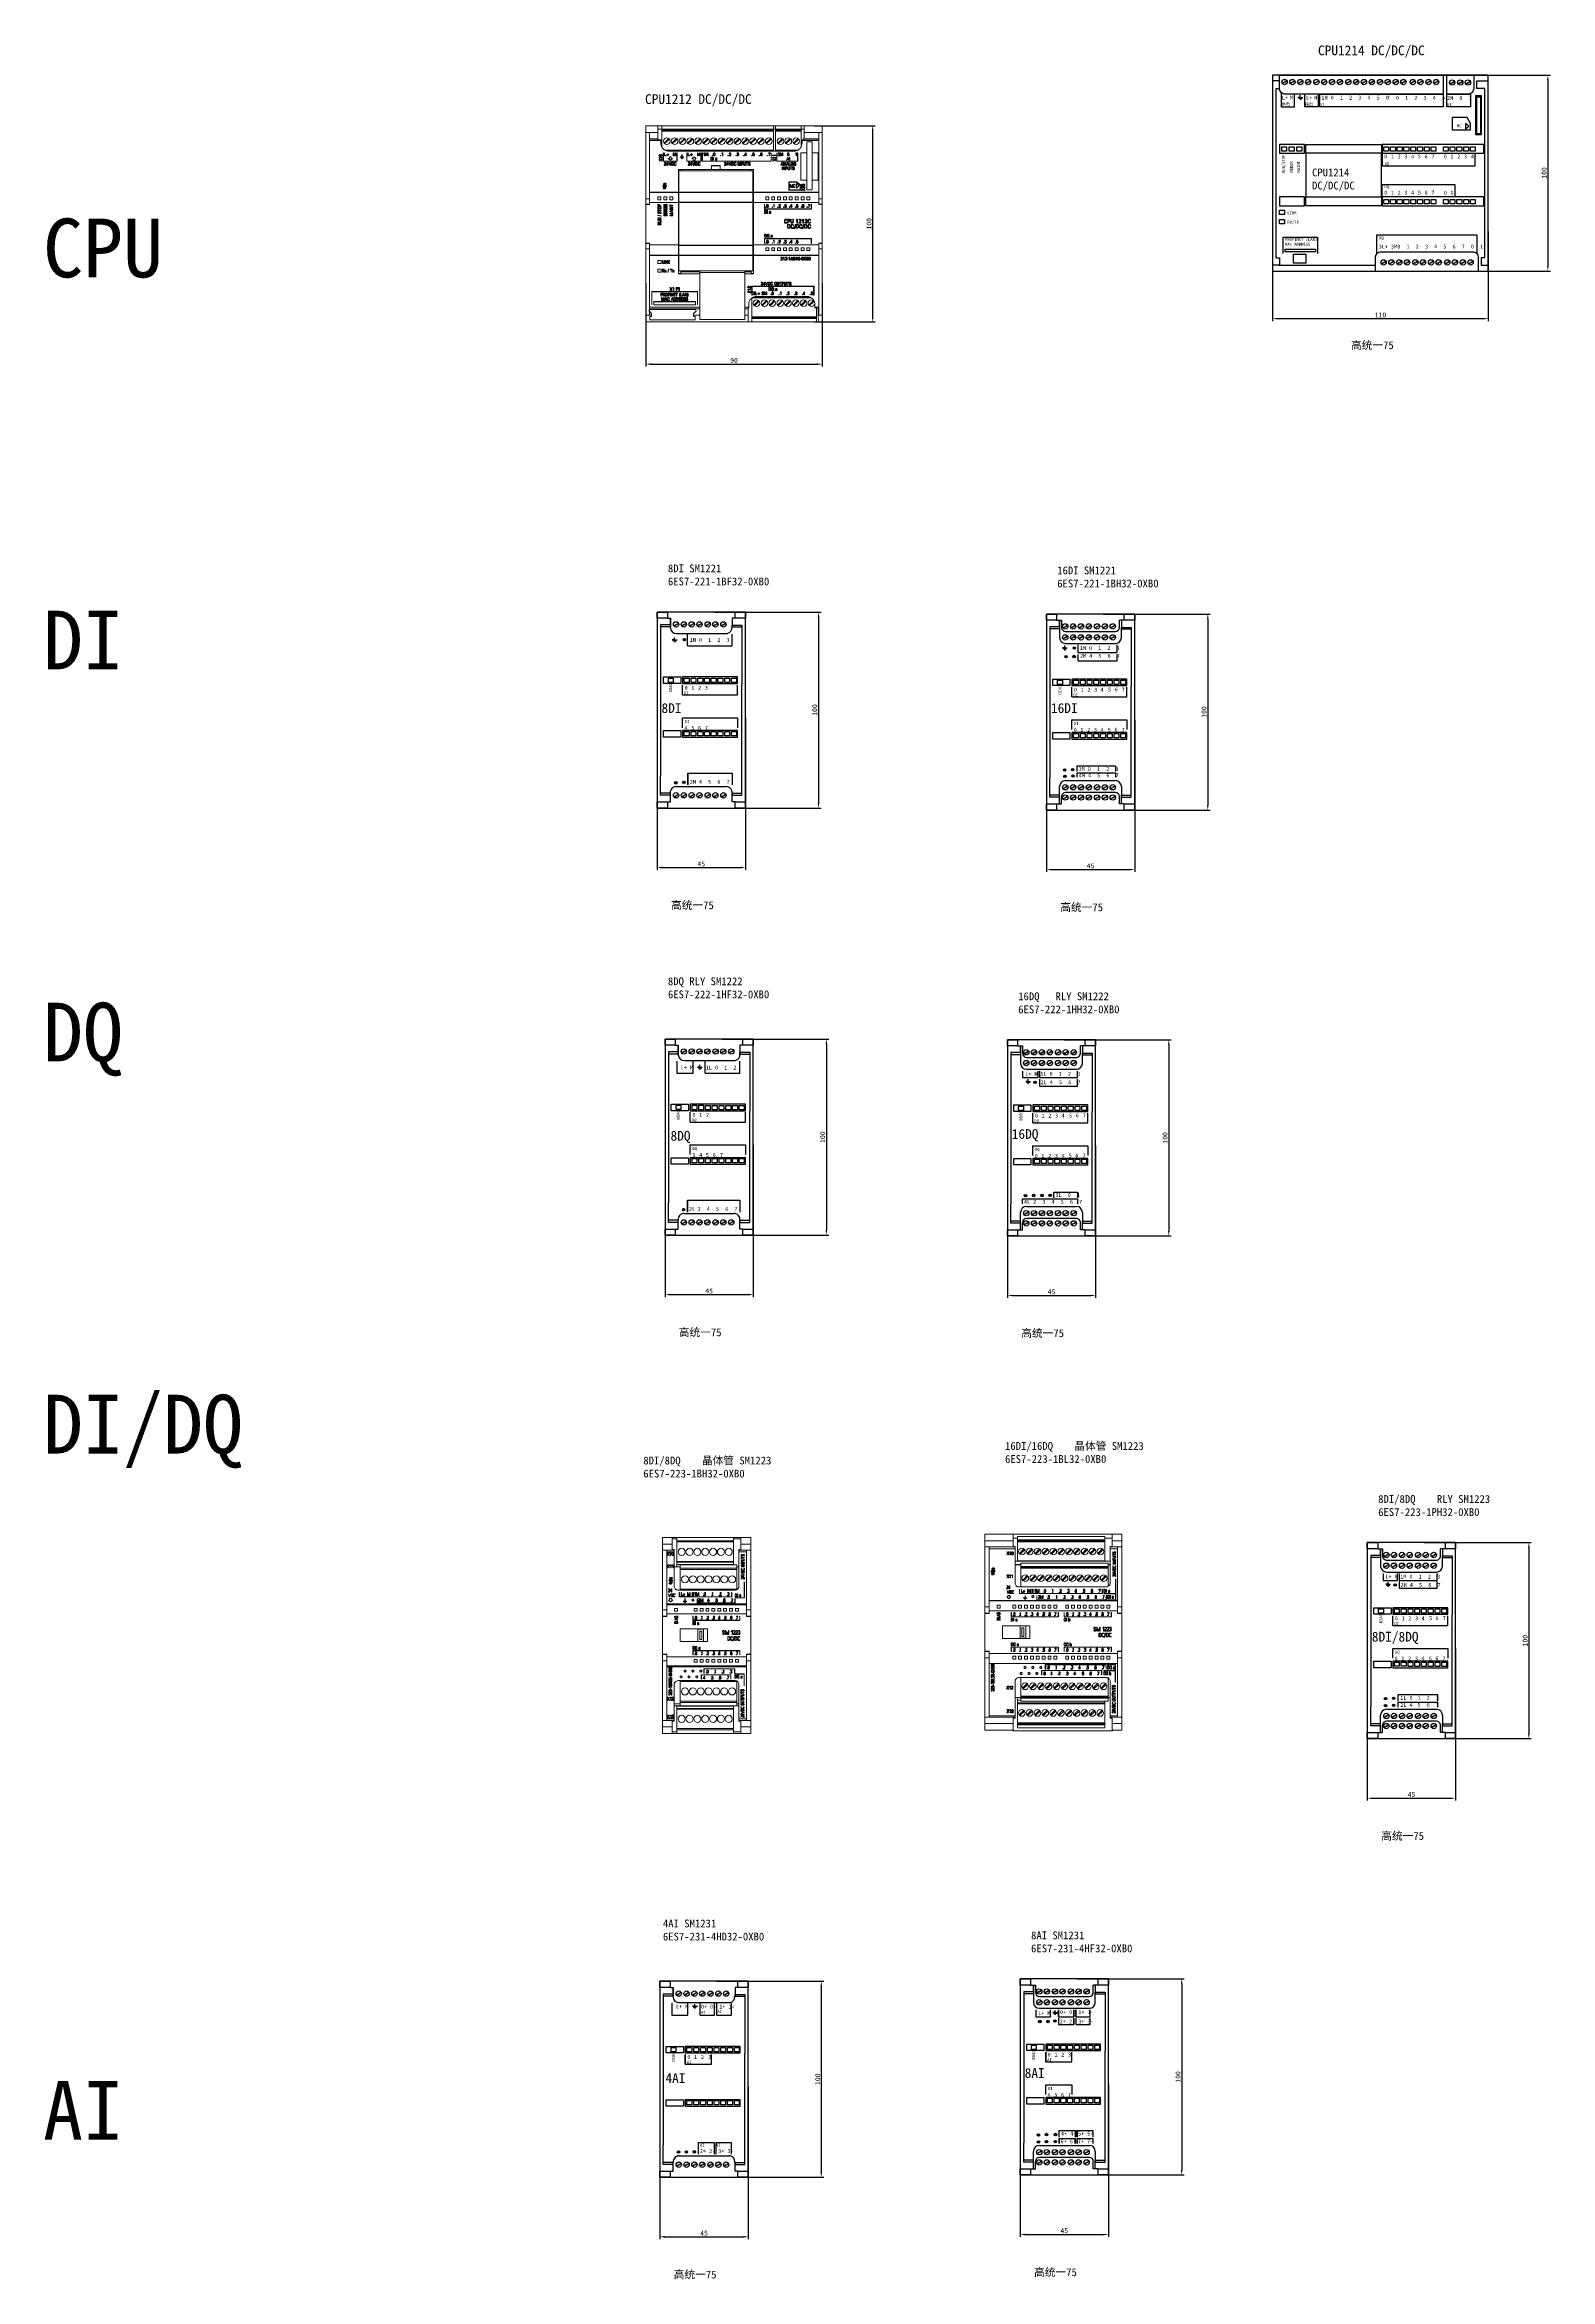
# Model space of a CAD drawing. Header units: millimetres. Extents: x 983 to 2111, y 2638 to 4457.
# Drawn here: x 991 to 1759, y 3127 to 4267 of the extents above; entities that cross this region are included whole.
import ezdxf

# ---------------------------------------------------------------- set-up
doc = ezdxf.new("R2010")
doc.units = ezdxf.units.MM
doc.styles.get("Standard").update_dxf_attribs({"font": ''})
doc.styles.get('Standard').set_extended_font_data('SimSun')
doc.dimstyles.new('ISO-25', dxfattribs={"dimtxt": 2.5, "dimasz": 2.5, "dimexe": 1.25, "dimexo": 0.625, "dimtad": 1, "dimtxsty": 'Standard', "dimcen": 2.5, "dimadec": 0, "dimazin": 0, "dimtfac": 1, "dimtmove": 0, "dimatfit": 3, "dimfxl": 1, "dimarcsym": 0})

# ---------------------------------------------------------------- blocks, each defined once
blk = doc.blocks.new('*D160')
at = {"color": 0, "lineweight": -2, "transparency": 16777216}
for p, q in [((1303.4, 3923.4), (1303.4, 3845.7)), ((1348.4, 3923.4), (1348.4, 3845.7)), ((1305.9, 3847), (1345.9, 3847))]:
    blk.add_line(p, q, dxfattribs=at)
at = {"color": 0, "lineweight": -3, "transparency": 16777216}
for points in [[(1305.9, 3847.4), (1305.9, 3846.5), (1303.4, 3847)], [(1345.9, 3847.4), (1345.9, 3846.5), (1348.4, 3847)]]:
    blk.add_solid(points, dxfattribs=at)
at = {"layer": 'Defpoints', "color": 0, "lineweight": -3, "transparency": 16777216}
for p in [(1303.4, 3924), (1348.4, 3924), (1348.4, 3847)]:
    blk.add_point(p, dxfattribs=at)
at = {"color": 0, "lineweight": -3, "transparency": 16777216, "insert": (1325.9, 3848.8), "char_height": 2.5, "attachment_point": 5}
blk.add_mtext('45', dxfattribs=at)
blk = doc.blocks.new('*D161')
at = {"color": 0, "lineweight": -2, "transparency": 16777216}
for p, q in [((1332.4, 3977.3), (1387, 3977.3)), ((1385.7, 3974.8), (1385.7, 3879.8)), ((1332.4, 3877.3), (1387, 3877.3))]:
    blk.add_line(p, q, dxfattribs=at)
at = {"color": 0, "lineweight": -3, "transparency": 16777216}
for points in [[(1385.3, 3974.8), (1386.1, 3974.8), (1385.7, 3977.3)], [(1385.3, 3879.8), (1386.1, 3879.8), (1385.7, 3877.3)]]:
    blk.add_solid(points, dxfattribs=at)
at = {"layer": 'Defpoints', "color": 0, "lineweight": -3, "transparency": 16777216}
for p in [(1331.7, 3977.3), (1331.7, 3877.3), (1385.7, 3877.3)]:
    blk.add_point(p, dxfattribs=at)
at = {"color": 0, "lineweight": -3, "transparency": 16777216, "insert": (1383.8, 3927.3), "char_height": 2.5, "attachment_point": 5, "rotation": 90}
blk.add_mtext('100', dxfattribs=at)
blk = doc.blocks.new('*D162')
at = {"color": 0, "lineweight": -2, "transparency": 16777216}
for p, q in [((1307.4, 3705.5), (1307.4, 3627.8)), ((1352.4, 3705.5), (1352.4, 3627.8)), ((1309.9, 3629.1), (1349.9, 3629.1))]:
    blk.add_line(p, q, dxfattribs=at)
at = {"color": 0, "lineweight": -3, "transparency": 16777216}
for points in [[(1309.9, 3629.5), (1309.9, 3628.6), (1307.4, 3629.1)], [(1349.9, 3629.5), (1349.9, 3628.6), (1352.4, 3629.1)]]:
    blk.add_solid(points, dxfattribs=at)
at = {"layer": 'Defpoints', "color": 0, "lineweight": -3, "transparency": 16777216}
for p in [(1307.4, 3706.1), (1352.4, 3706.1), (1352.4, 3629.1)]:
    blk.add_point(p, dxfattribs=at)
at = {"color": 0, "lineweight": -3, "transparency": 16777216, "insert": (1329.9, 3630.9), "char_height": 2.5, "attachment_point": 5}
blk.add_mtext('45', dxfattribs=at)
blk = doc.blocks.new('*D163')
at = {"color": 0, "lineweight": -2, "transparency": 16777216}
for p, q in [((1336.3, 3759.4), (1390.9, 3759.4)), ((1389.7, 3756.9), (1389.7, 3661.9)), ((1336.3, 3659.4), (1390.9, 3659.4))]:
    blk.add_line(p, q, dxfattribs=at)
at = {"color": 0, "lineweight": -3, "transparency": 16777216}
for points in [[(1389.3, 3756.9), (1390.1, 3756.9), (1389.7, 3759.4)], [(1389.3, 3661.9), (1390.1, 3661.9), (1389.7, 3659.4)]]:
    blk.add_solid(points, dxfattribs=at)
at = {"layer": 'Defpoints', "color": 0, "lineweight": -3, "transparency": 16777216}
for p in [(1335.7, 3759.4), (1335.7, 3659.4), (1389.7, 3659.4)]:
    blk.add_point(p, dxfattribs=at)
at = {"color": 0, "lineweight": -3, "transparency": 16777216, "insert": (1387.8, 3709.4), "char_height": 2.5, "attachment_point": 5, "rotation": 90}
blk.add_mtext('100', dxfattribs=at)
blk = doc.blocks.new('*D158')
at = {"color": 0, "lineweight": -2, "transparency": 16777216}
for p, q in [((1502, 3922.3), (1502, 3844.7)), ((1547, 3922.3), (1547, 3844.7)), ((1504.5, 3845.9), (1544.5, 3845.9))]:
    blk.add_line(p, q, dxfattribs=at)
at = {"color": 0, "lineweight": -3, "transparency": 16777216}
for points in [[(1504.5, 3846.3), (1504.5, 3845.5), (1502, 3845.9)], [(1544.5, 3846.3), (1544.5, 3845.5), (1547, 3845.9)]]:
    blk.add_solid(points, dxfattribs=at)
at = {"layer": 'Defpoints', "color": 0, "lineweight": -3, "transparency": 16777216}
for p in [(1502, 3923), (1547, 3923), (1547, 3845.9)]:
    blk.add_point(p, dxfattribs=at)
at = {"color": 0, "lineweight": -3, "transparency": 16777216, "insert": (1524.5, 3847.8), "char_height": 2.5, "attachment_point": 5}
blk.add_mtext('45', dxfattribs=at)
blk = doc.blocks.new('*D159')
at = {"color": 0, "lineweight": -2, "transparency": 16777216}
for p, q in [((1531, 3976.3), (1585.6, 3976.3)), ((1584.3, 3973.8), (1584.3, 3878.8)), ((1531, 3876.3), (1585.6, 3876.3))]:
    blk.add_line(p, q, dxfattribs=at)
at = {"color": 0, "lineweight": -3, "transparency": 16777216}
for points in [[(1583.9, 3973.8), (1584.7, 3973.8), (1584.3, 3976.3)], [(1583.9, 3878.8), (1584.7, 3878.8), (1584.3, 3876.3)]]:
    blk.add_solid(points, dxfattribs=at)
at = {"layer": 'Defpoints', "color": 0, "lineweight": -3, "transparency": 16777216}
for p in [(1530.4, 3976.3), (1530.4, 3876.3), (1584.3, 3876.3)]:
    blk.add_point(p, dxfattribs=at)
at = {"color": 0, "lineweight": -3, "transparency": 16777216, "insert": (1582.4, 3926.3), "char_height": 2.5, "attachment_point": 5, "rotation": 90}
blk.add_mtext('100', dxfattribs=at)
blk = doc.blocks.new('*D146')
at = {"color": 0, "lineweight": -2, "transparency": 16777216}
for p, q in [((1482.1, 3705), (1482.1, 3627.4)), ((1527.1, 3705), (1527.1, 3627.4)), ((1484.6, 3628.6), (1524.6, 3628.6))]:
    blk.add_line(p, q, dxfattribs=at)
at = {"color": 0, "lineweight": -3, "transparency": 16777216}
for points in [[(1484.6, 3629), (1484.6, 3628.2), (1482.1, 3628.6)], [(1524.6, 3629), (1524.6, 3628.2), (1527.1, 3628.6)]]:
    blk.add_solid(points, dxfattribs=at)
at = {"layer": 'Defpoints', "color": 0, "lineweight": -3, "transparency": 16777216}
for p in [(1482.1, 3705.7), (1527.1, 3705.7), (1527.1, 3628.6)]:
    blk.add_point(p, dxfattribs=at)
at = {"color": 0, "lineweight": -3, "transparency": 16777216, "insert": (1504.6, 3630.5), "char_height": 2.5, "attachment_point": 5}
blk.add_mtext('45', dxfattribs=at)
blk = doc.blocks.new('*D147')
at = {"color": 0, "lineweight": -2, "transparency": 16777216}
for p, q in [((1511.1, 3759), (1565.7, 3759)), ((1564.4, 3756.5), (1564.4, 3661.5)), ((1511.1, 3659), (1565.7, 3659))]:
    blk.add_line(p, q, dxfattribs=at)
at = {"color": 0, "lineweight": -3, "transparency": 16777216}
for points in [[(1564, 3756.5), (1564.8, 3756.5), (1564.4, 3759)], [(1564, 3661.5), (1564.8, 3661.5), (1564.4, 3659)]]:
    blk.add_solid(points, dxfattribs=at)
at = {"layer": 'Defpoints', "color": 0, "lineweight": -3, "transparency": 16777216}
for p in [(1510.4, 3759), (1510.4, 3659), (1564.4, 3659)]:
    blk.add_point(p, dxfattribs=at)
at = {"color": 0, "lineweight": -3, "transparency": 16777216, "insert": (1562.5, 3709), "char_height": 2.5, "attachment_point": 5, "rotation": 90}
blk.add_mtext('100', dxfattribs=at)
blk = doc.blocks.new('*D171')
at = {"color": 0, "lineweight": -2, "transparency": 16777216}
for p, q in [((1304.8, 3224.8), (1304.8, 3147.1)), ((1349.8, 3224.8), (1349.8, 3147.1)), ((1307.3, 3148.3), (1347.3, 3148.3))]:
    blk.add_line(p, q, dxfattribs=at)
at = {"color": 0, "lineweight": -3, "transparency": 16777216}
for points in [[(1307.3, 3148.8), (1307.3, 3147.9), (1304.8, 3148.3)], [(1347.3, 3148.8), (1347.3, 3147.9), (1349.8, 3148.3)]]:
    blk.add_solid(points, dxfattribs=at)
at = {"layer": 'Defpoints', "color": 0, "lineweight": -3, "transparency": 16777216}
for p in [(1304.8, 3225.4), (1349.8, 3225.4), (1349.8, 3148.3)]:
    blk.add_point(p, dxfattribs=at)
at = {"color": 0, "lineweight": -3, "transparency": 16777216, "insert": (1327.3, 3150.2), "char_height": 2.5, "attachment_point": 5}
blk.add_mtext('45', dxfattribs=at)
blk = doc.blocks.new('*D172')
at = {"color": 0, "lineweight": -2, "transparency": 16777216}
for p, q in [((1333.8, 3278.7), (1388.4, 3278.7)), ((1387.1, 3276.2), (1387.1, 3181.2)), ((1333.8, 3178.7), (1388.4, 3178.7))]:
    blk.add_line(p, q, dxfattribs=at)
at = {"color": 0, "lineweight": -3, "transparency": 16777216}
for points in [[(1386.7, 3276.2), (1387.5, 3276.2), (1387.1, 3278.7)], [(1386.7, 3181.2), (1387.5, 3181.2), (1387.1, 3178.7)]]:
    blk.add_solid(points, dxfattribs=at)
at = {"layer": 'Defpoints', "color": 0, "lineweight": -3, "transparency": 16777216}
for p in [(1333.2, 3278.7), (1333.2, 3178.7), (1387.1, 3178.7)]:
    blk.add_point(p, dxfattribs=at)
at = {"color": 0, "lineweight": -3, "transparency": 16777216, "insert": (1385.3, 3228.7), "char_height": 2.5, "attachment_point": 5, "rotation": 90}
blk.add_mtext('100', dxfattribs=at)
blk = doc.blocks.new('*D169')
at = {"color": 0, "lineweight": -2, "transparency": 16777216}
for p, q in [((1488.6, 3225.9), (1488.6, 3148.3)), ((1533.6, 3225.9), (1533.6, 3148.3)), ((1491.1, 3149.5), (1531.1, 3149.5))]:
    blk.add_line(p, q, dxfattribs=at)
at = {"color": 0, "lineweight": -3, "transparency": 16777216}
for points in [[(1491.1, 3149.9), (1491.1, 3149.1), (1488.6, 3149.5)], [(1531.1, 3149.9), (1531.1, 3149.1), (1533.6, 3149.5)]]:
    blk.add_solid(points, dxfattribs=at)
at = {"layer": 'Defpoints', "color": 0, "lineweight": -3, "transparency": 16777216}
for p in [(1488.6, 3226.6), (1533.6, 3226.6), (1533.6, 3149.5)]:
    blk.add_point(p, dxfattribs=at)
at = {"color": 0, "lineweight": -3, "transparency": 16777216, "insert": (1511.1, 3151.4), "char_height": 2.5, "attachment_point": 5}
blk.add_mtext('45', dxfattribs=at)
blk = doc.blocks.new('*D170')
at = {"color": 0, "lineweight": -2, "transparency": 16777216}
for p, q in [((1517.6, 3279.9), (1572.2, 3279.9)), ((1571, 3277.4), (1571, 3182.4)), ((1517.6, 3179.9), (1572.2, 3179.9))]:
    blk.add_line(p, q, dxfattribs=at)
at = {"color": 0, "lineweight": -3, "transparency": 16777216}
for points in [[(1570.6, 3277.4), (1571.4, 3277.4), (1571, 3279.9)], [(1570.6, 3182.4), (1571.4, 3182.4), (1571, 3179.9)]]:
    blk.add_solid(points, dxfattribs=at)
at = {"layer": 'Defpoints', "color": 0, "lineweight": -3, "transparency": 16777216}
for p in [(1517, 3279.9), (1517, 3179.9), (1571, 3179.9)]:
    blk.add_point(p, dxfattribs=at)
at = {"color": 0, "lineweight": -3, "transparency": 16777216, "insert": (1569.1, 3229.9), "char_height": 2.5, "attachment_point": 5, "rotation": 90}
blk.add_mtext('100', dxfattribs=at)
blk = doc.blocks.new('*D199')
at = {"color": 0, "lineweight": -2, "transparency": 16777216}
for p, q in [((1297.6, 4145.1), (1297.6, 4102.6)), ((1387.6, 4145.1), (1387.6, 4102.6)), ((1300.1, 4103.8), (1385.1, 4103.8))]:
    blk.add_line(p, q, dxfattribs=at)
at = {"color": 0, "lineweight": -3, "transparency": 16777216}
for points in [[(1300.1, 4104.2), (1300.1, 4103.4), (1297.6, 4103.8)], [(1385.1, 4104.2), (1385.1, 4103.4), (1387.6, 4103.8)]]:
    blk.add_solid(points, dxfattribs=at)
at = {"layer": 'Defpoints', "color": 0, "lineweight": -3, "transparency": 16777216}
for p in [(1297.6, 4145.8), (1387.6, 4145.8), (1387.6, 4103.8)]:
    blk.add_point(p, dxfattribs=at)
at = {"color": 0, "lineweight": -3, "transparency": 16777216, "insert": (1342.6, 4105.7), "char_height": 2.5, "attachment_point": 5}
blk.add_mtext('90', dxfattribs=at)
blk = doc.blocks.new('*D200')
at = {"color": 0, "lineweight": -2, "transparency": 16777216}
for p, q in [((1383.5, 4225.4), (1414.6, 4225.4)), ((1413.3, 4222.9), (1413.3, 4127.9)), ((1383.5, 4125.4), (1414.6, 4125.4))]:
    blk.add_line(p, q, dxfattribs=at)
at = {"color": 0, "lineweight": -3, "transparency": 16777216}
for points in [[(1412.9, 4222.9), (1413.8, 4222.9), (1413.3, 4225.4)], [(1412.9, 4127.9), (1413.8, 4127.9), (1413.3, 4125.4)]]:
    blk.add_solid(points, dxfattribs=at)
at = {"layer": 'Defpoints', "color": 0, "lineweight": -3, "transparency": 16777216}
for p in [(1382.9, 4225.4), (1382.9, 4125.4), (1413.3, 4125.4)]:
    blk.add_point(p, dxfattribs=at)
at = {"color": 0, "lineweight": -3, "transparency": 16777216, "insert": (1411.5, 4175.4), "char_height": 2.5, "attachment_point": 5, "rotation": 90}
blk.add_mtext('100', dxfattribs=at)
blk = doc.blocks.new('*D203')
at = {"color": 0, "lineweight": -2, "transparency": 16777216}
for p, q in [((1617.4, 4171.5), (1617.4, 4125.8)), ((1727.4, 4171.5), (1727.4, 4125.8)), ((1619.9, 4127), (1724.9, 4127))]:
    blk.add_line(p, q, dxfattribs=at)
at = {"color": 0, "lineweight": -3, "transparency": 16777216}
for points in [[(1619.9, 4127.4), (1619.9, 4126.6), (1617.4, 4127)], [(1724.9, 4127.4), (1724.9, 4126.6), (1727.4, 4127)]]:
    blk.add_solid(points, dxfattribs=at)
at = {"layer": 'Defpoints', "color": 0, "lineweight": -3, "transparency": 16777216}
for p in [(1617.4, 4172.1), (1727.4, 4172.1), (1727.4, 4127)]:
    blk.add_point(p, dxfattribs=at)
at = {"color": 0, "lineweight": -3, "transparency": 16777216, "insert": (1672.4, 4128.9), "char_height": 2.5, "attachment_point": 5}
blk.add_mtext('110', dxfattribs=at)
blk = doc.blocks.new('*D204')
at = {"color": 0, "lineweight": -2, "transparency": 16777216}
for p, q in [((1686.2, 4251.3), (1759.1, 4251.3)), ((1757.8, 4248.8), (1757.8, 4153.8)), ((1686.2, 4151.3), (1759.1, 4151.3))]:
    blk.add_line(p, q, dxfattribs=at)
at = {"color": 0, "lineweight": -3, "transparency": 16777216}
for points in [[(1757.4, 4248.8), (1758.2, 4248.8), (1757.8, 4251.3)], [(1757.4, 4153.8), (1758.2, 4153.8), (1757.8, 4151.3)]]:
    blk.add_solid(points, dxfattribs=at)
at = {"layer": 'Defpoints', "color": 0, "lineweight": -3, "transparency": 16777216}
for p in [(1685.6, 4251.3), (1685.6, 4151.3), (1757.8, 4151.3)]:
    blk.add_point(p, dxfattribs=at)
at = {"color": 0, "lineweight": -3, "transparency": 16777216, "insert": (1755.9, 4201.3), "char_height": 2.5, "attachment_point": 5, "rotation": 90}
blk.add_mtext('100', dxfattribs=at)
blk = doc.blocks.new('*D213')
at = {"color": 0, "lineweight": -2, "transparency": 16777216}
for p, q in [((1665.7, 3448.5), (1665.7, 3370.9)), ((1710.7, 3448.5), (1710.7, 3370.9)), ((1668.2, 3372.1), (1708.2, 3372.1))]:
    blk.add_line(p, q, dxfattribs=at)
at = {"color": 0, "lineweight": -3, "transparency": 16777216}
for points in [[(1668.2, 3372.5), (1668.2, 3371.7), (1665.7, 3372.1)], [(1708.2, 3372.5), (1708.2, 3371.7), (1710.7, 3372.1)]]:
    blk.add_solid(points, dxfattribs=at)
at = {"layer": 'Defpoints', "color": 0, "lineweight": -3, "transparency": 16777216}
for p in [(1665.7, 3449.2), (1710.7, 3449.2), (1710.7, 3372.1)]:
    blk.add_point(p, dxfattribs=at)
at = {"color": 0, "lineweight": -3, "transparency": 16777216, "insert": (1688.2, 3374), "char_height": 2.5, "attachment_point": 5}
blk.add_mtext('45', dxfattribs=at)
blk = doc.blocks.new('*D214')
at = {"color": 0, "lineweight": -2, "transparency": 16777216}
for p, q in [((1694.7, 3502.5), (1749.3, 3502.5)), ((1748.1, 3500), (1748.1, 3405)), ((1694.7, 3402.5), (1749.3, 3402.5))]:
    blk.add_line(p, q, dxfattribs=at)
at = {"color": 0, "lineweight": -3, "transparency": 16777216}
for points in [[(1747.7, 3500), (1748.5, 3500), (1748.1, 3502.5)], [(1747.7, 3405), (1748.5, 3405), (1748.1, 3402.5)]]:
    blk.add_solid(points, dxfattribs=at)
at = {"layer": 'Defpoints', "color": 0, "lineweight": -3, "transparency": 16777216}
for p in [(1694.1, 3502.5), (1694.1, 3402.5), (1748.1, 3402.5)]:
    blk.add_point(p, dxfattribs=at)
at = {"color": 0, "lineweight": -3, "transparency": 16777216, "insert": (1746.2, 3452.5), "char_height": 2.5, "attachment_point": 5, "rotation": 90}
blk.add_mtext('100', dxfattribs=at)
blk = doc.blocks.new('1212DCDCDC')
at = {"color": 7, "linetype": 'Continuous', "lineweight": 15}
for p, q in [((1303.8, 4225.4), (1297.6, 4225.4)), ((1297.6, 4225.4), (1297.6, 4222)), ((1299.4, 4222), (1297.6, 4222)), ((1297.6, 4222), (1297.6, 4188.1)), ((1297.6, 4222), (1303.8, 4222)), ((1297.6, 4222), (1297.6, 4222)), ((1299.4, 4222), (1303.8, 4222)), ((1299.4, 4218.8), (1299.4, 4222)), ((1303.8, 4218.8), (1299.4, 4218.8)), ((1299.4, 4218), (1299.4, 4218.8)), ((1303.8, 4225.4), (1378.3, 4225.4)), ((1303.8, 4222), (1303.8, 4225.4)), ((1305.8, 4223.6), (1303.8, 4223.6)), ((1303.8, 4218.8), (1303.8, 4222)), ((1303.8, 4222), (1303.8, 4222)), ((1303.8, 4218.2), (1303.8, 4218.8)), ((1305.8, 4225.3), (1362.8, 4225.3)), ((1305.8, 4225.3), (1305.8, 4223.7)), ((1305.8, 4223.7), (1362.8, 4223.7)), ((1305.8, 4223.7), (1305.8, 4223.2)), ((1362.8, 4223.2), (1305.8, 4223.2)), ((1305.8, 4223.2), (1305.8, 4222.7)), ((1362.8, 4222.7), (1305.8, 4222.7)), ((1305.8, 4222.7), (1305.8, 4214.6)), ((1309.3, 4219), (1306.9, 4216.6)), ((1307.2, 4216.3), (1309.6, 4218.6)), ((1310.9, 4216.6), (1313.3, 4219)), ((1313.6, 4218.6), (1311.2, 4216.3)), ((1314.9, 4216.6), (1317.3, 4219)), ((1317.6, 4218.6), (1315.2, 4216.3)), ((1318.9, 4216.6), (1321.3, 4219)), ((1321.6, 4218.6), (1319.2, 4216.3)), ((1322.9, 4216.6), (1325.3, 4219)), ((1325.6, 4218.6), (1323.2, 4216.3)), ((1326.9, 4216.6), (1329.3, 4219)), ((1329.6, 4218.6), (1327.2, 4216.3)), ((1330.9, 4216.6), (1333.3, 4219)), ((1333.6, 4218.6), (1331.2, 4216.3)), ((1334.9, 4216.6), (1337.3, 4219)), ((1337.6, 4218.6), (1335.2, 4216.3)), ((1338.9, 4216.6), (1341.3, 4219)), ((1341.6, 4218.6), (1339.2, 4216.3)), ((1342.9, 4216.6), (1345.3, 4219)), ((1345.6, 4218.6), (1343.2, 4216.3)), ((1346.9, 4216.6), (1349.3, 4219)), ((1349.6, 4218.6), (1347.2, 4216.3)), ((1350.9, 4216.6), (1353.3, 4219)), ((1353.6, 4218.6), (1351.2, 4216.3)), ((1354.9, 4216.6), (1357.3, 4219)), ((1357.6, 4218.6), (1355.2, 4216.3)), ((1358.9, 4216.6), (1361.3, 4219)), ((1361.6, 4218.6), (1359.2, 4216.3)), ((1362.8, 4223.7), (1362.8, 4225.3)), ((1362.8, 4223.2), (1362.8, 4223.7)), ((1363.8, 4223.6), (1362.8, 4223.6)), ((1362.8, 4223.2), (1362.8, 4222.7)), ((1362.8, 4222.7), (1362.8, 4212.9)), ((1363.8, 4225.3), (1376.8, 4225.3)), ((1363.8, 4225.3), (1363.8, 4223.7)), ((1363.8, 4223.7), (1376.8, 4223.7)), ((1363.8, 4223.7), (1363.8, 4223.2)), ((1376.8, 4223.2), (1363.8, 4223.2)), ((1363.8, 4223.2), (1363.8, 4222.7)), ((1376.8, 4222.7), (1363.8, 4222.7)), ((1363.8, 4222.7), (1363.8, 4212.9)), ((1367.3, 4219), (1364.9, 4216.6)), ((1365.2, 4216.3), (1367.6, 4218.6)), ((1368.9, 4216.6), (1371.3, 4219)), ((1371.6, 4218.6), (1369.2, 4216.3)), ((1372.9, 4216.6), (1375.3, 4219)), ((1375.6, 4218.6), (1373.2, 4216.3)), ((1376.8, 4225.3), (1376.8, 4223.7)), ((1376.8, 4223.7), (1376.8, 4223.2)), ((1378.3, 4223.6), (1376.8, 4223.6)), ((1376.8, 4222.7), (1376.8, 4223.2)), ((1376.8, 4214.6), (1376.8, 4222.7)), ((1378.3, 4219.3), (1378.2, 4219.3)), ((1378.2, 4218.8), (1378.2, 4219.3)), ((1378.2, 4218.8), (1385.8, 4218.8)), ((1378.2, 4218.8), (1378.2, 4218.2)), ((1387.6, 4225.4), (1378.3, 4225.4)), ((1378.3, 4225.4), (1378.3, 4222)), ((1378.3, 4222), (1378.3, 4219.3)), ((1378.3, 4222), (1385.8, 4222)), ((1378.3, 4222), (1387.6, 4222)), ((1378.3, 4222), (1378.3, 4222)), ((1387.6, 4222), (1385.8, 4222)), ((1385.8, 4222), (1385.8, 4218.8)), ((1385.8, 4218.8), (1385.8, 4218)), ((1387.6, 4222), (1387.6, 4225.4)), ((1387.6, 4188.1), (1387.6, 4222)), ((1387.6, 4222), (1387.6, 4222)), ((1305.3, 4218), (1299.4, 4218)), ((1299.4, 4217.9), (1299.4, 4218)), ((1299.4, 4217.9), (1305.3, 4217.9)), ((1299.4, 4191.5), (1299.4, 4217.9)), ((1303.8, 4218.2), (1305.3, 4218.2)), ((1304.3, 4210.3), (1304.3, 4210.3)), ((1304.4, 4209.3), (1304.4, 4209.1)), ((1306, 4209.3), (1304.4, 4209.3)), ((1304.4, 4209.1), (1304.4, 4209.1)), ((1304.4, 4208.4), (1304.4, 4208.2)), ((1305.1, 4208), (1304.4, 4208.4)), ((1304.4, 4208.2), (1305, 4207.9)), ((1304.4, 4208.2), (1305, 4207.9)), ((1304.4, 4208.2), (1304.4, 4208.2)), ((1305, 4207.9), (1304.4, 4207.6)), ((1304.4, 4207.3), (1305.1, 4207.8)), ((1304.4, 4207.3), (1305.1, 4207.8)), ((1304.4, 4207.6), (1304.4, 4207.3)), ((1304.4, 4207.3), (1304.4, 4207.3)), ((1304.5, 4210.6), (1304.5, 4210.6)), ((1304.5, 4210.6), (1304.5, 4210.6)), ((1304.6, 4209.1), (1306, 4209.1)), ((1304.6, 4209.1), (1306, 4209.1)), ((1304.6, 4208.8), (1304.8, 4208.8)), ((1304.6, 4208.8), (1304.6, 4208.8)), ((1304.6, 4208.8), (1304.8, 4208.8)), ((1304.8, 4208.8), (1304.8, 4208.8)), ((1306, 4208.5), (1305.1, 4208)), ((1305.1, 4207.8), (1306, 4207.3)), ((1305.1, 4207.8), (1305.1, 4207.8)), ((1305.1, 4207.8), (1306, 4207.3)), ((1305.3, 4218.2), (1305.3, 4218)), ((1305.3, 4217.9), (1305.3, 4218)), ((1305.3, 4217.9), (1305.3, 4216.5)), ((1305.3, 4207.9), (1306, 4208.3)), ((1305.3, 4207.9), (1306, 4208.3)), ((1306, 4207.5), (1305.3, 4207.9)), ((1306, 4210.3), (1306, 4210.3)), ((1306, 4209.1), (1306, 4209.3)), ((1306, 4209.1), (1306, 4209.1)), ((1306, 4208.3), (1306, 4208.5)), ((1306, 4208.3), (1306, 4208.3)), ((1306, 4207.3), (1306, 4207.5)), ((1306, 4207.3), (1306, 4207.3)), ((1306.5, 4211.6), (1306.5, 4207.3)), ((1306.6, 4211.6), (1306.5, 4211.6)), ((1306.5, 4207.3), (1313.6, 4207.3)), ((1313.6, 4207.3), (1306.5, 4207.3)), ((1306.5, 4207.3), (1306.5, 4207.3)), ((1306.6, 4207.4), (1306.6, 4211.6)), ((1313.4, 4207.4), (1306.6, 4207.4)), ((1307.2, 4211.6), (1307.1, 4211.6)), ((1307.1, 4211.6), (1307.1, 4210)), ((1307.1, 4210), (1307.9, 4210)), ((1307.1, 4210), (1307.9, 4210)), ((1307.1, 4210), (1307.1, 4210)), ((1307.2, 4210.2), (1307.2, 4211.6)), ((1307.9, 4210.2), (1307.2, 4210.2)), ((1307.5, 4212.9), (1362.8, 4212.9)), ((1307.9, 4210), (1307.9, 4210.2)), ((1307.9, 4210), (1307.9, 4210)), ((1308.3, 4210.7), (1308.3, 4210.6)), ((1308.8, 4210.7), (1308.3, 4210.7)), ((1308.3, 4210.6), (1308.8, 4210.6)), ((1308.3, 4210.6), (1308.8, 4210.6)), ((1308.3, 4210.6), (1308.3, 4210.6)), ((1308.9, 4211.3), (1308.8, 4211.3)), ((1308.8, 4211.3), (1308.8, 4210.7)), ((1308.8, 4210.6), (1308.8, 4210)), ((1308.8, 4210), (1308.9, 4210)), ((1308.8, 4210), (1308.9, 4210)), ((1308.8, 4210), (1308.8, 4210)), ((1308.9, 4210.7), (1308.9, 4211.3)), ((1309.4, 4210.7), (1308.9, 4210.7)), ((1308.9, 4210.6), (1309.4, 4210.6)), ((1308.9, 4210), (1308.9, 4210.6)), ((1308.9, 4210.6), (1309.4, 4210.6)), ((1308.9, 4210), (1308.9, 4210)), ((1308.9, 4208.8), (1309.6, 4208.8)), ((1310.1, 4207.9), (1308.9, 4208.8)), ((1310.1, 4207.9), (1308.9, 4208.8)), ((1308.9, 4208.8), (1308.9, 4208.8)), ((1309, 4212.5), (1362.8, 4212.5)), ((1309.3, 4212.5), (1373.3, 4212.5)), ((1309.4, 4210.6), (1309.4, 4210.7)), ((1309.4, 4210.6), (1309.4, 4210.6)), ((1309.6, 4208.8), (1309.6, 4209.6)), ((1309.6, 4209.6), (1310.6, 4209.6)), ((1311.2, 4208.8), (1310.1, 4207.9)), ((1311.2, 4208.8), (1310.1, 4207.9)), ((1310.1, 4207.9), (1310.1, 4207.9)), ((1310.6, 4209.6), (1310.6, 4208.8)), ((1310.6, 4208.8), (1311.2, 4208.8)), ((1311.2, 4208.8), (1311.2, 4208.8)), ((1311.5, 4211.6), (1311.5, 4210)), ((1311.8, 4211.6), (1311.5, 4211.6)), ((1311.5, 4210), (1311.7, 4210)), ((1311.5, 4210), (1311.7, 4210)), ((1311.5, 4210), (1311.5, 4210)), ((1311.7, 4211.5), (1312.1, 4210)), ((1311.7, 4210), (1311.7, 4211.5)), ((1311.7, 4211.5), (1312.1, 4210)), ((1311.7, 4210), (1311.7, 4210)), ((1312.2, 4210.3), (1311.8, 4211.6)), ((1312.1, 4210), (1312.3, 4210)), ((1312.1, 4210), (1312.3, 4210)), ((1312.1, 4210), (1312.1, 4210)), ((1312.6, 4211.6), (1312.2, 4210.3)), ((1312.3, 4210), (1312.7, 4211.5)), ((1312.3, 4210), (1312.7, 4211.5)), ((1312.3, 4210), (1312.3, 4210)), ((1312.9, 4211.6), (1312.6, 4211.6)), ((1312.7, 4211.5), (1312.7, 4210)), ((1312.7, 4210), (1312.9, 4210)), ((1312.7, 4210), (1312.9, 4210)), ((1312.7, 4210), (1312.7, 4210)), ((1312.9, 4210), (1312.9, 4211.6)), ((1312.9, 4210), (1312.9, 4210)), ((1313.4, 4211.6), (1313.4, 4207.4)), ((1313.6, 4211.6), (1313.4, 4211.6)), ((1313.6, 4207.3), (1313.6, 4211.6)), ((1313.6, 4207.3), (1313.6, 4207.3)), ((1315.1, 4209.5), (1315.1, 4209.4)), ((1316, 4209.5), (1315.1, 4209.5)), ((1315.1, 4209.4), (1317, 4209.4)), ((1317, 4209.4), (1315.1, 4209.4)), ((1315.1, 4209.4), (1315.1, 4209.4)), ((1315.4, 4209.1), (1316.7, 4209.1)), ((1316.7, 4209.1), (1315.4, 4209.1)), ((1315.4, 4209.1), (1315.4, 4209.1)), ((1316.7, 4209.1), (1315.4, 4209.1)), ((1315.4, 4209.1), (1315.4, 4209.1)), ((1315.7, 4208.8), (1316.4, 4208.8)), ((1315.7, 4208.8), (1315.7, 4208.8)), ((1316.4, 4208.8), (1315.7, 4208.8)), ((1316.4, 4208.8), (1315.7, 4208.8)), ((1315.7, 4208.8), (1315.7, 4208.8)), ((1316.1, 4210.7), (1316, 4210.7)), ((1316, 4210.7), (1316, 4209.5)), ((1316.1, 4209.5), (1316.1, 4210.7)), ((1317, 4209.5), (1316.1, 4209.5)), ((1316.4, 4208.8), (1316.4, 4208.8)), ((1316.4, 4208.8), (1316.4, 4208.8)), ((1316.7, 4209.1), (1316.7, 4209.1)), ((1316.7, 4209.1), (1316.7, 4209.1)), ((1317, 4209.4), (1317, 4209.5)), ((1317, 4209.4), (1317, 4209.4)), ((1318.5, 4211.6), (1318.5, 4207.3)), ((1318.6, 4211.6), (1318.5, 4211.6)), ((1318.5, 4207.3), (1325.8, 4207.3)), ((1325.8, 4207.3), (1318.5, 4207.3)), ((1318.5, 4207.3), (1318.5, 4207.3)), ((1318.6, 4207.4), (1318.6, 4211.6)), ((1325.7, 4207.4), (1318.6, 4207.4)), ((1319.1, 4210), (1319.1, 4211.6)), ((1319.1, 4211.6), (1319.2, 4211.6)), ((1319.9, 4210), (1319.1, 4210)), ((1319.1, 4210), (1319.9, 4210)), ((1319.1, 4210), (1319.1, 4210)), ((1319.2, 4211.6), (1319.2, 4210.2)), ((1319.2, 4210.2), (1319.9, 4210.2)), ((1319.9, 4210.2), (1319.9, 4210)), ((1319.9, 4210), (1319.9, 4210)), ((1320.3, 4210.7), (1320.3, 4210.6)), ((1320.8, 4210.7), (1320.3, 4210.7)), ((1320.3, 4210.6), (1320.8, 4210.6)), ((1320.8, 4210.6), (1320.3, 4210.6)), ((1320.3, 4210.6), (1320.3, 4210.6)), ((1320.9, 4211.3), (1320.8, 4211.3)), ((1320.8, 4211.3), (1320.8, 4210.7)), ((1320.8, 4210.6), (1320.8, 4210)), ((1320.8, 4210), (1320.9, 4210)), ((1320.9, 4210), (1320.8, 4210)), ((1320.8, 4210), (1320.8, 4210)), ((1320.9, 4210.7), (1320.9, 4211.3)), ((1321.4, 4210.7), (1320.9, 4210.7)), ((1320.9, 4210.6), (1321.4, 4210.6)), ((1320.9, 4210), (1320.9, 4210.6)), ((1321.4, 4210.6), (1320.9, 4210.6)), ((1320.9, 4210), (1320.9, 4210)), ((1322.2, 4209.6), (1321.1, 4208.7)), ((1321.1, 4208.7), (1321.7, 4208.7)), ((1321.7, 4208.7), (1321.1, 4208.7)), ((1321.1, 4208.7), (1321.1, 4208.7)), ((1321.4, 4210.6), (1321.4, 4210.7)), ((1321.4, 4210.6), (1321.4, 4210.6)), ((1321.7, 4208.7), (1321.7, 4207.9)), ((1321.7, 4207.9), (1322.7, 4207.9)), ((1322.7, 4207.9), (1321.7, 4207.9)), ((1321.7, 4207.9), (1321.7, 4207.9)), ((1323.3, 4208.7), (1322.2, 4209.6)), ((1322.7, 4208.7), (1323.3, 4208.7)), ((1322.7, 4207.9), (1322.7, 4208.7)), ((1323.3, 4208.7), (1322.7, 4208.7)), ((1322.7, 4207.9), (1322.7, 4207.9)), ((1323.3, 4208.7), (1323.3, 4208.7)), ((1324.2, 4211.6), (1323.9, 4211.6)), ((1323.9, 4211.6), (1323.9, 4210)), ((1323.9, 4210), (1324.1, 4210)), ((1323.9, 4210), (1324.1, 4210)), ((1323.9, 4210), (1323.9, 4210)), ((1324.1, 4211.5), (1324.5, 4210)), ((1324.1, 4210), (1324.1, 4211.5)), ((1324.1, 4211.5), (1324.5, 4210)), ((1324.1, 4210), (1324.1, 4210)), ((1324.6, 4210.3), (1324.2, 4211.6)), ((1324.5, 4210), (1324.6, 4210)), ((1324.5, 4210), (1324.6, 4210)), ((1324.5, 4210), (1324.5, 4210)), ((1325, 4211.6), (1324.6, 4210.3)), ((1324.6, 4210), (1325.1, 4211.5)), ((1324.6, 4210), (1325.1, 4211.5)), ((1324.6, 4210), (1324.6, 4210)), ((1325.2, 4211.6), (1325, 4211.6)), ((1325.1, 4211.5), (1325.1, 4210)), ((1325.1, 4210), (1325.2, 4210)), ((1325.1, 4210), (1325.2, 4210)), ((1325.1, 4210), (1325.1, 4210)), ((1325.2, 4210), (1325.2, 4211.6)), ((1325.2, 4210), (1325.2, 4210)), ((1325.7, 4211.6), (1325.7, 4207.4)), ((1325.8, 4211.6), (1325.7, 4211.6)), ((1325.8, 4207.3), (1325.8, 4211.6)), ((1325.8, 4207.3), (1325.8, 4207.3)), ((1326.5, 4211.6), (1326.4, 4211.6)), ((1326.4, 4211.6), (1326.4, 4207.3)), ((1361.6, 4207.3), (1326.4, 4207.3)), ((1326.4, 4207.3), (1361.6, 4207.3)), ((1326.4, 4207.3), (1326.4, 4207.3)), ((1326.5, 4207.4), (1326.5, 4211.6)), ((1361.5, 4207.4), (1326.5, 4207.4)), ((1327, 4211.2), (1327, 4211.4)), ((1327, 4211.2), (1327, 4211.2)), ((1327.3, 4211.6), (1327.5, 4211.6)), ((1327.3, 4210), (1327.3, 4211.4)), ((1327.5, 4210), (1327.3, 4210)), ((1327.3, 4210), (1327.3, 4210)), ((1327.5, 4210), (1327.3, 4210)), ((1327.5, 4211.6), (1327.5, 4210)), ((1327.5, 4210), (1327.5, 4210)), ((1328.4, 4211.6), (1328.1, 4211.6)), ((1328.1, 4211.6), (1328.1, 4210)), ((1328.2, 4210), (1328.1, 4210)), ((1328.1, 4210), (1328.2, 4210)), ((1328.1, 4210), (1328.1, 4210)), ((1328.2, 4211.5), (1328.7, 4210)), ((1328.2, 4210), (1328.2, 4211.5)), ((1328.7, 4210), (1328.2, 4211.5)), ((1328.2, 4210), (1328.2, 4210)), ((1328.8, 4210.3), (1328.4, 4211.6)), ((1328.8, 4210), (1328.7, 4210)), ((1328.7, 4210), (1328.7, 4210)), ((1328.7, 4210), (1328.8, 4210)), ((1329.1, 4211.6), (1328.8, 4210.3)), ((1329.3, 4211.5), (1328.8, 4210)), ((1328.8, 4210), (1329.3, 4211.5)), ((1328.8, 4210), (1328.8, 4210)), ((1329.4, 4211.6), (1329.1, 4211.6)), ((1329.3, 4211.5), (1329.3, 4210)), ((1329.4, 4210), (1329.3, 4210)), ((1329.3, 4210), (1329.3, 4210)), ((1329.3, 4210), (1329.4, 4210)), ((1329.4, 4210), (1329.4, 4211.6)), ((1329.4, 4210), (1329.4, 4210)), ((1330.7, 4207.8), (1330.7, 4209.4)), ((1330.7, 4207.8), (1330.7, 4207.8)), ((1330.9, 4208), (1330.9, 4209.3)), ((1331.5, 4210.3), (1331.5, 4210)), ((1331.7, 4210.3), (1331.5, 4210.3)), ((1331.5, 4210), (1331.7, 4210)), ((1331.7, 4210), (1331.5, 4210)), ((1331.5, 4210), (1331.5, 4210)), ((1331.6, 4208.8), (1331.6, 4208.6)), ((1331.7, 4210), (1331.7, 4210.3)), ((1331.7, 4210), (1331.7, 4210)), ((1331.8, 4208.6), (1331.8, 4208.6)), ((1332, 4210.8), (1332, 4210.8)), ((1332.2, 4209.4), (1332.1, 4209.4)), ((1332.1, 4209.4), (1332.1, 4207.8)), ((1332.1, 4207.8), (1332.2, 4207.8)), ((1332.1, 4207.8), (1332.2, 4207.8)), ((1332.1, 4207.8), (1332.1, 4207.8)), ((1332.2, 4207.8), (1332.2, 4209.4)), ((1332.2, 4207.8), (1332.2, 4207.8)), ((1333, 4210.8), (1333, 4210.8)), ((1333.1, 4208.2), (1333.1, 4208.1)), ((1333.2, 4208.7), (1333.2, 4208.7)), ((1333.3, 4208.7), (1333.2, 4208.7)), ((1333.2, 4208.7), (1333.2, 4208.7)), ((1333.2, 4208.7), (1333.3, 4208.7)), ((1333.3, 4208.7), (1333.3, 4208.7)), ((1333.3, 4208.7), (1333.3, 4208.7)), ((1333.7, 4208.4), (1333.6, 4208.4)), ((1333.6, 4208.4), (1333.6, 4208.4)), ((1333.6, 4208.4), (1333.7, 4208.4)), ((1333.7, 4208.7), (1333.7, 4208.6)), ((1333.7, 4208.6), (1333.7, 4208.5)), ((1333.7, 4208), (1333.7, 4208)), ((1333.9, 4207.8), (1333.7, 4207.8)), ((1333.7, 4207.8), (1333.7, 4207.8)), ((1333.7, 4207.8), (1333.9, 4207.8)), ((1333.9, 4208.6), (1333.9, 4208.6)), ((1333.9, 4207.8), (1333.9, 4207.8)), ((1335.9, 4210.3), (1335.7, 4210.3)), ((1335.7, 4210.3), (1335.7, 4210)), ((1335.9, 4210), (1335.7, 4210)), ((1335.7, 4210), (1335.9, 4210)), ((1335.7, 4210), (1335.7, 4210)), ((1335.9, 4210), (1335.9, 4210.3)), ((1335.9, 4210), (1335.9, 4210)), ((1336.4, 4211.4), (1336.4, 4211.2)), ((1336.4, 4211.2), (1336.4, 4211.2)), ((1336.8, 4211.6), (1336.7, 4211.6)), ((1336.7, 4211.4), (1336.7, 4210)), ((1336.7, 4210), (1336.8, 4210)), ((1336.8, 4210), (1336.7, 4210)), ((1336.7, 4210), (1336.7, 4210)), ((1336.8, 4210), (1336.8, 4211.6)), ((1336.8, 4210), (1336.8, 4210)), ((1339.5, 4210.3), (1339.5, 4210)), ((1339.7, 4210.3), (1339.5, 4210.3)), ((1339.5, 4210), (1339.7, 4210)), ((1339.7, 4210), (1339.5, 4210)), ((1339.5, 4210), (1339.5, 4210)), ((1339.7, 4210), (1339.7, 4210.3)), ((1339.7, 4210), (1339.7, 4210)), ((1340.1, 4211.2), (1340.3, 4211.2)), ((1340.1, 4211.2), (1340.1, 4211.2)), ((1340.1, 4211.2), (1340.3, 4211.2)), ((1340.1, 4210.2), (1340.1, 4210)), ((1340.1, 4210), (1341, 4210)), ((1340.1, 4210), (1340.1, 4210)), ((1340.1, 4210), (1341, 4210)), ((1340.3, 4211.2), (1340.3, 4211.2)), ((1341, 4210.2), (1340.3, 4210.2)), ((1340.9, 4211.2), (1340.9, 4211.2)), ((1341, 4210), (1341, 4210.2)), ((1341, 4210), (1341, 4210)), ((1343.5, 4210.3), (1343.5, 4210)), ((1343.7, 4210.3), (1343.5, 4210.3)), ((1343.7, 4210), (1343.5, 4210)), ((1343.5, 4210), (1343.5, 4210)), ((1343.5, 4210), (1343.7, 4210)), ((1343.7, 4210), (1343.7, 4210.3)), ((1343.7, 4210), (1343.7, 4210)), ((1344.1, 4211.2), (1344.1, 4211.2)), ((1344.3, 4211.2), (1344.1, 4211.2)), ((1344.1, 4211.2), (1344.1, 4211.2)), ((1344.3, 4211.2), (1344.1, 4211.2)), ((1344.1, 4210.5), (1344.1, 4210.5)), ((1344.1, 4210.5), (1344.2, 4210.5)), ((1344.3, 4211.2), (1344.3, 4211.2)), ((1344.4, 4210.8), (1344.4, 4210.9)), ((1344.4, 4210.8), (1344.4, 4210.8)), ((1344.9, 4211.2), (1344.9, 4211.2)), ((1345, 4210.5), (1345, 4210.5)), ((1347.5, 4210.3), (1347.5, 4210)), ((1347.7, 4210.3), (1347.5, 4210.3)), ((1347.5, 4210), (1347.7, 4210)), ((1347.7, 4210), (1347.5, 4210)), ((1347.5, 4210), (1347.5, 4210)), ((1347.7, 4210), (1347.7, 4210.3)), ((1347.7, 4210), (1347.7, 4210)), ((1348.6, 4211.6), (1348, 4210.6)), ((1348, 4210.6), (1348, 4210.4)), ((1348, 4210.4), (1348.6, 4210.4)), ((1348, 4210.4), (1348.6, 4210.4)), ((1348, 4210.4), (1348, 4210.4)), ((1348.1, 4210.6), (1348.6, 4211.4)), ((1348.1, 4210.6), (1348.6, 4211.4)), ((1348.6, 4210.6), (1348.1, 4210.6)), ((1348.8, 4211.6), (1348.6, 4211.6)), ((1348.6, 4211.4), (1348.6, 4210.6)), ((1348.6, 4210.4), (1348.6, 4210)), ((1348.6, 4210), (1348.8, 4210)), ((1348.6, 4210), (1348.6, 4210)), ((1348.6, 4210), (1348.8, 4210)), ((1348.8, 4210.6), (1348.8, 4211.6)), ((1349, 4210.6), (1348.8, 4210.6)), ((1348.8, 4210.4), (1349, 4210.4)), ((1348.8, 4210), (1348.8, 4210.4)), ((1348.8, 4210.4), (1349, 4210.4)), ((1348.8, 4210), (1348.8, 4210)), ((1349, 4210.4), (1349, 4210.6)), ((1349, 4210.4), (1349, 4210.4)), ((1351.7, 4210.3), (1351.5, 4210.3)), ((1351.5, 4210.3), (1351.5, 4210)), ((1351.7, 4210), (1351.5, 4210)), ((1351.5, 4210), (1351.7, 4210)), ((1351.5, 4210), (1351.5, 4210)), ((1351.7, 4210), (1351.7, 4210.3)), ((1351.7, 4210), (1351.7, 4210)), ((1352.2, 4211.6), (1352.1, 4210.7)), ((1352.1, 4210.7), (1352.3, 4210.7)), ((1352.1, 4210.7), (1352.1, 4210.7)), ((1352.3, 4210.7), (1352.1, 4210.7)), ((1352.3, 4210.4), (1352.1, 4210.4)), ((1352.1, 4210.4), (1352.1, 4210.4)), ((1352.9, 4211.6), (1352.2, 4211.6)), ((1352.3, 4211.4), (1352.9, 4211.4)), ((1352.3, 4210.9), (1352.3, 4211.4)), ((1352.3, 4211.4), (1352.3, 4211.4)), ((1352.3, 4211.4), (1352.3, 4210.9)), ((1352.9, 4211.4), (1352.3, 4211.4)), ((1352.3, 4210.7), (1352.3, 4210.7)), ((1352.8, 4210.5), (1352.8, 4210.7)), ((1352.9, 4211.4), (1352.9, 4211.6)), ((1352.9, 4211.4), (1352.9, 4211.4)), ((1353, 4210.5), (1353, 4210.6)), ((1355.5, 4210.3), (1355.5, 4210)), ((1355.7, 4210.3), (1355.5, 4210.3)), ((1355.7, 4210), (1355.5, 4210)), ((1355.5, 4210), (1355.5, 4210)), ((1355.5, 4210), (1355.7, 4210)), ((1355.7, 4210), (1355.7, 4210.3)), ((1355.7, 4210), (1355.7, 4210)), ((1356.1, 4210.8), (1356.1, 4210.8)), ((1357, 4211.2), (1356.8, 4211.2)), ((1356.8, 4211.2), (1356.8, 4211.2)), ((1357, 4211.2), (1356.8, 4211.2)), ((1357, 4211.2), (1357, 4211.2)), ((1357, 4210.5), (1357, 4210.5)), ((1359.7, 4210.3), (1359.5, 4210.3)), ((1359.5, 4210.3), (1359.5, 4210)), ((1359.7, 4210), (1359.5, 4210)), ((1359.5, 4210), (1359.5, 4210)), ((1359.5, 4210), (1359.7, 4210)), ((1359.7, 4210), (1359.7, 4210.3)), ((1359.7, 4210), (1359.7, 4210)), ((1360.1, 4211.6), (1360.1, 4211.5)), ((1361, 4211.6), (1360.1, 4211.6)), ((1360.1, 4211.5), (1360.8, 4211.5)), ((1360.1, 4211.5), (1360.1, 4211.4)), ((1360.1, 4211.4), (1360.8, 4211.4)), ((1360.8, 4211.5), (1360.3, 4210)), ((1360.3, 4210), (1360.5, 4210)), ((1360.3, 4210), (1360.5, 4210)), ((1360.3, 4210), (1360.3, 4210)), ((1360.5, 4210), (1361, 4211.4)), ((1360.5, 4210), (1361, 4211.4)), ((1360.5, 4210), (1360.5, 4210)), ((1361, 4211.4), (1361, 4211.6)), ((1361, 4211.4), (1361, 4211.4)), ((1361.5, 4211.6), (1361.5, 4207.4)), ((1361.6, 4211.6), (1361.5, 4211.6)), ((1361.6, 4207.3), (1361.6, 4211.6)), ((1361.6, 4207.3), (1361.6, 4207.3)), ((1362.3, 4210.4), (1362.3, 4210.3)), ((1363.9, 4210.4), (1362.3, 4210.4)), ((1362.3, 4210.3), (1362.3, 4210.3)), ((1362.3, 4209.3), (1362.3, 4209.1)), ((1363.9, 4209.3), (1362.3, 4209.3)), ((1362.3, 4209.1), (1362.3, 4209.1)), ((1362.3, 4208.4), (1362.3, 4208.2)), ((1363.1, 4208), (1362.3, 4208.4)), ((1362.3, 4208.2), (1363, 4207.9)), ((1363, 4207.9), (1362.3, 4208.2)), ((1362.3, 4208.2), (1362.3, 4208.2)), ((1363, 4207.9), (1362.3, 4207.6)), ((1362.3, 4207.3), (1363.1, 4207.8)), ((1363.1, 4207.8), (1362.3, 4207.3)), ((1362.3, 4207.6), (1362.3, 4207.3)), ((1362.3, 4207.3), (1362.3, 4207.3)), ((1362.6, 4210.3), (1363.9, 4210.3)), ((1362.6, 4210.3), (1363.9, 4210.3)), ((1362.6, 4210), (1362.8, 4210)), ((1362.6, 4210), (1362.6, 4210)), ((1362.6, 4210), (1362.8, 4210)), ((1362.6, 4209.1), (1363.9, 4209.1)), ((1362.6, 4209.1), (1363.9, 4209.1)), ((1362.6, 4208.8), (1362.8, 4208.8)), ((1362.6, 4208.8), (1362.6, 4208.8)), ((1362.6, 4208.8), (1362.8, 4208.8)), ((1362.8, 4212.9), (1362.8, 4212.5)), ((1362.8, 4212.5), (1362.8, 4212.5)), ((1362.8, 4210), (1362.8, 4210)), ((1362.8, 4208.8), (1362.8, 4208.8)), ((1363.9, 4208.5), (1363.1, 4208)), ((1363.1, 4207.8), (1363.9, 4207.3)), ((1363.9, 4207.3), (1363.1, 4207.8)), ((1363.1, 4207.8), (1363.1, 4207.8)), ((1363.3, 4207.9), (1363.9, 4208.3)), ((1363.9, 4208.3), (1363.3, 4207.9)), ((1363.9, 4207.5), (1363.3, 4207.9)), ((1363.8, 4212.9), (1375, 4212.9)), ((1363.8, 4212.9), (1363.8, 4212.5)), ((1363.8, 4212.5), (1373.6, 4212.5)), ((1363.8, 4212.5), (1363.8, 4212.5)), ((1363.9, 4210.3), (1363.9, 4210.4)), ((1363.9, 4210.3), (1363.9, 4210.3)), ((1363.9, 4209.1), (1363.9, 4209.3)), ((1363.9, 4209.1), (1363.9, 4209.1)), ((1363.9, 4208.3), (1363.9, 4208.5)), ((1363.9, 4208.3), (1363.9, 4208.3)), ((1363.9, 4207.3), (1363.9, 4207.5)), ((1363.9, 4207.3), (1363.9, 4207.3)), ((1364.5, 4211.6), (1364.4, 4211.6)), ((1364.4, 4211.6), (1364.4, 4207.3)), ((1375.1, 4207.3), (1364.4, 4207.3)), ((1364.4, 4207.3), (1364.4, 4207.3)), ((1364.4, 4207.3), (1375.1, 4207.3)), ((1364.5, 4207.4), (1364.5, 4211.6)), ((1375, 4207.4), (1364.5, 4207.4)), ((1365, 4211.2), (1365.2, 4211.2)), ((1365, 4211.2), (1365, 4211.2)), ((1365, 4211.2), (1365.2, 4211.2)), ((1365, 4210.2), (1365, 4210)), ((1365, 4210), (1365.9, 4210)), ((1365, 4210), (1365, 4210)), ((1365, 4210), (1365.9, 4210)), ((1365.2, 4211.2), (1365.2, 4211.2)), ((1365.9, 4210.2), (1365.2, 4210.2)), ((1365.8, 4211.2), (1365.8, 4211.2)), ((1365.9, 4210), (1365.9, 4210.2)), ((1365.9, 4210), (1365.9, 4210)), ((1366.2, 4211.6), (1366.2, 4210)), ((1366.4, 4211.6), (1366.2, 4211.6)), ((1366.2, 4210), (1366.3, 4210)), ((1366.2, 4210), (1366.3, 4210)), ((1366.2, 4210), (1366.2, 4210)), ((1366.3, 4211.5), (1366.8, 4210)), ((1366.3, 4210), (1366.3, 4211.5)), ((1366.3, 4211.5), (1366.8, 4210)), ((1366.3, 4210), (1366.3, 4210)), ((1366.8, 4210.3), (1366.4, 4211.6)), ((1367.2, 4211.6), (1366.8, 4210.3)), ((1366.8, 4210), (1366.9, 4210)), ((1366.8, 4210), (1366.9, 4210)), ((1366.8, 4210), (1366.8, 4210)), ((1366.9, 4210), (1367.3, 4211.5)), ((1366.9, 4210), (1367.3, 4211.5)), ((1366.9, 4210), (1366.9, 4210)), ((1367.5, 4211.6), (1367.2, 4211.6)), ((1367.3, 4211.5), (1367.3, 4210)), ((1367.3, 4210), (1367.5, 4210)), ((1367.3, 4210), (1367.5, 4210)), ((1367.3, 4210), (1367.3, 4210)), ((1367.5, 4210), (1367.5, 4211.6)), ((1367.5, 4210), (1367.5, 4210)), ((1370, 4209.4), (1369.4, 4207.8)), ((1369.4, 4207.8), (1369.6, 4207.8)), ((1369.4, 4207.8), (1369.4, 4207.8)), ((1369.4, 4207.8), (1369.6, 4207.8)), ((1369.6, 4207.8), (1369.7, 4208.3)), ((1369.6, 4207.8), (1369.7, 4208.2)), ((1369.6, 4207.8), (1369.6, 4207.8)), ((1369.7, 4208.3), (1370.4, 4208.3)), ((1369.7, 4208.2), (1369.7, 4208.3)), ((1369.7, 4208.2), (1370.4, 4208.2)), ((1369.8, 4210.8), (1369.8, 4210.8)), ((1369.8, 4208.4), (1370, 4209.2)), ((1369.8, 4208.4), (1370, 4209.2)), ((1370.3, 4208.4), (1369.8, 4208.4)), ((1370.1, 4209.4), (1370, 4209.4)), ((1370, 4209.2), (1370.3, 4208.4)), ((1370, 4209.2), (1370.3, 4208.4)), ((1370, 4209.2), (1370, 4209.2)), ((1370.7, 4207.8), (1370.1, 4209.4)), ((1370.4, 4208.3), (1370.5, 4207.8)), ((1370.4, 4208.2), (1370.4, 4208.3)), ((1370.4, 4208.2), (1370.5, 4207.8)), ((1370.5, 4207.8), (1370.7, 4207.8)), ((1370.5, 4207.8), (1370.7, 4207.8)), ((1370.5, 4207.8), (1370.5, 4207.8)), ((1370.7, 4210.8), (1370.7, 4210.8)), ((1370.7, 4207.8), (1370.7, 4207.8)), ((1370.9, 4209.4), (1370.9, 4207.8)), ((1371.1, 4209.4), (1370.9, 4209.4)), ((1370.9, 4207.8), (1371.1, 4207.8)), ((1370.9, 4207.8), (1370.9, 4207.8)), ((1370.9, 4207.8), (1371.1, 4207.8)), ((1371.1, 4207.8), (1371.1, 4209.4)), ((1371.1, 4207.8), (1371.1, 4207.8)), ((1374, 4211.2), (1374, 4211.4)), ((1374, 4211.2), (1374, 4211.2)), ((1374.3, 4211.6), (1374.5, 4211.6)), ((1374.3, 4210), (1374.3, 4211.4)), ((1374.5, 4210), (1374.3, 4210)), ((1374.5, 4210), (1374.3, 4210)), ((1374.3, 4210), (1374.3, 4210)), ((1374.5, 4211.6), (1374.5, 4210)), ((1374.5, 4210), (1374.5, 4210)), ((1375, 4211.6), (1375, 4207.4)), ((1375.1, 4211.6), (1375, 4211.6)), ((1375.1, 4207.3), (1375.1, 4211.6)), ((1375.1, 4207.3), (1375.1, 4207.3)), ((1379.7, 4211.6), (1376.7, 4211.6)), ((1376.7, 4211.6), (1376.7, 4197.7)), ((1377.3, 4218.2), (1378.2, 4218.2)), ((1377.3, 4218), (1377.3, 4218.2)), ((1385.8, 4218), (1377.3, 4218)), ((1377.3, 4217.9), (1377.3, 4218)), ((1377.3, 4216.5), (1377.3, 4217.9)), ((1377.3, 4217.9), (1385.8, 4217.9)), ((1382.5, 4217.2), (1379.7, 4217.2)), ((1379.7, 4217.2), (1379.7, 4211.6)), ((1379.7, 4211.6), (1379.7, 4197.7)), ((1382.5, 4211.6), (1382.5, 4217.2)), ((1385.5, 4211.6), (1382.5, 4211.6)), ((1382.5, 4197.7), (1382.5, 4211.6)), ((1385.5, 4197.7), (1385.5, 4211.6)), ((1385.8, 4217.9), (1385.8, 4218)), ((1385.8, 4217.9), (1385.8, 4191.5)), ((1307, 4205.4), (1307, 4205.2)), ((1307, 4205.2), (1307.9, 4205.2)), ((1307, 4205.2), (1307, 4205.2)), ((1307, 4205.2), (1307.9, 4205.2)), ((1307.1, 4206.4), (1307.3, 4206.4)), ((1307.1, 4206.4), (1307.1, 4206.4)), ((1307.1, 4206.4), (1307.3, 4206.4)), ((1307.9, 4205.4), (1307.2, 4205.4)), ((1307.3, 4206.4), (1307.3, 4206.4)), ((1307.8, 4195.6), (1308, 4195.8)), ((1307.8, 4195.6), (1308, 4195.7)), ((1307.9, 4206.4), (1307.9, 4206.4)), ((1307.9, 4205.2), (1307.9, 4205.4)), ((1307.9, 4205.2), (1307.9, 4205.2)), ((1308, 4195.8), (1308, 4195.7)), ((1308.7, 4206.8), (1308.1, 4205.8)), ((1308.1, 4205.8), (1308.1, 4205.6)), ((1308.1, 4205.6), (1308.7, 4205.6)), ((1308.1, 4205.6), (1308.7, 4205.6)), ((1308.1, 4205.6), (1308.1, 4205.6)), ((1308.3, 4205.8), (1308.7, 4206.6)), ((1308.3, 4205.8), (1308.7, 4206.6)), ((1308.7, 4205.8), (1308.3, 4205.8)), ((1308.9, 4206.8), (1308.7, 4206.8)), ((1308.7, 4206.6), (1308.7, 4205.8)), ((1308.7, 4205.6), (1308.7, 4205.2)), ((1308.7, 4205.2), (1308.9, 4205.2)), ((1308.7, 4205.2), (1308.9, 4205.2)), ((1308.7, 4205.2), (1308.7, 4205.2)), ((1308.9, 4205.8), (1308.9, 4206.8)), ((1309.1, 4205.8), (1308.9, 4205.8)), ((1308.9, 4205.6), (1309.1, 4205.6)), ((1308.9, 4205.2), (1308.9, 4205.6)), ((1308.9, 4205.6), (1309.1, 4205.6)), ((1308.9, 4205.2), (1308.9, 4205.2)), ((1309.1, 4205.6), (1309.1, 4205.8)), ((1309.1, 4205.6), (1309.1, 4205.6)), ((1309.3, 4206.8), (1309.8, 4205.2)), ((1309.5, 4206.8), (1309.3, 4206.8)), ((1309.8, 4205.2), (1309.3, 4206.8)), ((1309.3, 4206.8), (1309.3, 4206.8)), ((1309.9, 4205.4), (1309.5, 4206.8)), ((1309.8, 4205.2), (1310, 4205.2)), ((1310, 4205.2), (1309.8, 4205.2)), ((1309.8, 4205.2), (1309.8, 4205.2)), ((1310.3, 4206.8), (1309.9, 4205.4)), ((1310, 4205.2), (1310.5, 4206.8)), ((1310.5, 4206.8), (1310, 4205.2)), ((1310, 4205.2), (1310, 4205.2)), ((1310.5, 4206.8), (1310.3, 4206.8)), ((1310.5, 4206.8), (1310.5, 4206.8)), ((1310.7, 4206.8), (1310.7, 4205.2)), ((1310.7, 4205.2), (1310.7, 4205.2)), ((1310.9, 4205.4), (1310.9, 4206.6)), ((1311.8, 4206), (1311.8, 4206)), ((1312, 4206), (1312, 4206)), ((1313.1, 4206.4), (1312.9, 4206.4)), ((1312.9, 4206.4), (1312.9, 4206.4)), ((1313.1, 4206.4), (1312.9, 4206.4)), ((1312.9, 4205.6), (1313.1, 4205.6)), ((1313.1, 4206.4), (1313.1, 4206.4)), ((1313.1, 4206.4), (1313.1, 4206.4)), ((1313.1, 4205.6), (1313.1, 4205.6)), ((1315.4, 4203.1), (1314.2, 4203.1)), ((1314.2, 4203.1), (1314.2, 4191.5)), ((1315.4, 4203.1), (1314.2, 4203.1)), ((1314.5, 4202.4), (1352.2, 4202.4)), ((1314.5, 4202.4), (1314.5, 4191.5)), ((1331.1, 4203.1), (1315.4, 4203.1)), ((1315.4, 4203.1), (1315.4, 4203.1)), ((1315.4, 4203.1), (1315.4, 4202.4)), ((1319.2, 4205.4), (1319.2, 4205.2)), ((1319.2, 4205.2), (1320.1, 4205.2)), ((1319.2, 4205.2), (1319.2, 4205.2)), ((1319.2, 4205.2), (1320.1, 4205.2)), ((1319.3, 4206.4), (1319.5, 4206.4)), ((1319.3, 4206.4), (1319.3, 4206.4)), ((1319.3, 4206.4), (1319.5, 4206.4)), ((1320.1, 4205.4), (1319.4, 4205.4)), ((1319.5, 4206.4), (1319.5, 4206.4)), ((1320.1, 4206.4), (1320.1, 4206.4)), ((1320.1, 4205.2), (1320.1, 4205.4)), ((1320.1, 4205.2), (1320.1, 4205.2)), ((1320.9, 4206.8), (1320.3, 4205.8)), ((1320.3, 4205.8), (1320.3, 4205.6)), ((1320.3, 4205.6), (1320.9, 4205.6)), ((1320.9, 4205.6), (1320.3, 4205.6)), ((1320.3, 4205.6), (1320.3, 4205.6)), ((1320.5, 4205.8), (1320.9, 4206.6)), ((1320.9, 4206.6), (1320.5, 4205.8)), ((1320.9, 4205.8), (1320.5, 4205.8)), ((1321.1, 4206.8), (1320.9, 4206.8)), ((1320.9, 4206.6), (1320.9, 4205.8)), ((1320.9, 4205.6), (1320.9, 4205.2)), ((1320.9, 4205.2), (1321.1, 4205.2)), ((1321.1, 4205.2), (1320.9, 4205.2)), ((1320.9, 4205.2), (1320.9, 4205.2)), ((1321.1, 4205.8), (1321.1, 4206.8)), ((1321.3, 4205.8), (1321.1, 4205.8)), ((1321.1, 4205.6), (1321.3, 4205.6)), ((1321.1, 4205.2), (1321.1, 4205.6)), ((1321.3, 4205.6), (1321.1, 4205.6)), ((1321.1, 4205.2), (1321.1, 4205.2)), ((1321.3, 4205.6), (1321.3, 4205.8)), ((1321.3, 4205.6), (1321.3, 4205.6)), ((1322, 4205.2), (1321.5, 4206.8)), ((1321.5, 4206.8), (1321.5, 4206.8)), ((1321.5, 4206.8), (1322, 4205.2)), ((1321.7, 4206.8), (1321.5, 4206.8)), ((1322.1, 4205.4), (1321.7, 4206.8)), ((1322, 4205.2), (1322, 4205.2)), ((1322, 4205.2), (1322.2, 4205.2)), ((1322.2, 4205.2), (1322, 4205.2)), ((1322.5, 4206.8), (1322.1, 4205.4)), ((1322.7, 4206.8), (1322.2, 4205.2)), ((1322.2, 4205.2), (1322.7, 4206.8)), ((1322.2, 4205.2), (1322.2, 4205.2)), ((1322.7, 4206.8), (1322.5, 4206.8)), ((1322.7, 4206.8), (1322.7, 4206.8)), ((1322.9, 4206.8), (1322.9, 4205.2)), ((1322.9, 4205.2), (1322.9, 4205.2)), ((1323.1, 4205.4), (1323.1, 4206.6)), ((1324, 4206), (1324, 4206)), ((1324.2, 4206), (1324.2, 4206)), ((1325.3, 4206.4), (1325.1, 4206.4)), ((1325.1, 4206.4), (1325.1, 4206.4)), ((1325.3, 4206.4), (1325.1, 4206.4)), ((1325.1, 4205.6), (1325.3, 4205.6)), ((1325.3, 4206.4), (1325.3, 4206.4)), ((1325.3, 4206.4), (1325.3, 4206.4)), ((1325.3, 4205.6), (1325.3, 4205.6)), ((1331.1, 4205.1), (1331.1, 4203.1)), ((1335.5, 4205.1), (1331.1, 4205.1)), ((1331.1, 4205), (1335.5, 4205)), ((1335.5, 4203.1), (1331.1, 4203.1)), ((1335.5, 4203.1), (1335.5, 4205.1)), ((1351.3, 4203.1), (1335.5, 4203.1)), ((1337.7, 4206.4), (1337.7, 4206.4)), ((1337.7, 4206.4), (1337.7, 4206.4)), ((1337.9, 4206.4), (1337.7, 4206.4)), ((1337.7, 4205.2), (1337.7, 4205.4)), ((1338.5, 4205.2), (1337.7, 4205.2)), ((1337.7, 4205.2), (1337.7, 4205.2)), ((1338.5, 4205.2), (1337.7, 4205.2)), ((1337.9, 4206.4), (1337.9, 4206.4)), ((1337.9, 4205.4), (1338.5, 4205.4)), ((1338.5, 4206.4), (1338.5, 4206.4)), ((1338.5, 4205.4), (1338.5, 4205.2)), ((1338.5, 4205.2), (1338.5, 4205.2)), ((1339.3, 4206.8), (1338.8, 4205.8)), ((1338.8, 4205.8), (1338.8, 4205.6)), ((1338.8, 4205.6), (1339.4, 4205.6)), ((1339.4, 4205.6), (1338.8, 4205.6)), ((1338.8, 4205.6), (1338.8, 4205.6)), ((1338.9, 4205.8), (1339.4, 4206.6)), ((1339.4, 4206.6), (1338.9, 4205.8)), ((1339.4, 4205.8), (1338.9, 4205.8)), ((1339.5, 4206.8), (1339.3, 4206.8)), ((1339.4, 4206.6), (1339.4, 4205.8)), ((1339.4, 4205.6), (1339.4, 4205.2)), ((1339.5, 4205.2), (1339.4, 4205.2)), ((1339.4, 4205.2), (1339.4, 4205.2)), ((1339.4, 4205.2), (1339.5, 4205.2)), ((1339.5, 4205.8), (1339.5, 4206.8)), ((1339.8, 4205.8), (1339.5, 4205.8)), ((1339.5, 4205.6), (1339.8, 4205.6)), ((1339.5, 4205.2), (1339.5, 4205.6)), ((1339.8, 4205.6), (1339.5, 4205.6)), ((1339.5, 4205.2), (1339.5, 4205.2)), ((1339.8, 4205.6), (1339.8, 4205.8)), ((1339.8, 4205.6), (1339.8, 4205.6)), ((1339.9, 4206.8), (1340.4, 4205.2)), ((1340.1, 4206.8), (1339.9, 4206.8)), ((1340.4, 4205.2), (1339.9, 4206.8)), ((1339.9, 4206.8), (1339.9, 4206.8)), ((1340.5, 4205.4), (1340.1, 4206.8)), ((1340.4, 4205.2), (1340.6, 4205.2)), ((1340.6, 4205.2), (1340.4, 4205.2)), ((1340.4, 4205.2), (1340.4, 4205.2)), ((1340.9, 4206.8), (1340.5, 4205.4)), ((1340.6, 4205.2), (1341.1, 4206.8)), ((1341.1, 4206.8), (1340.6, 4205.2)), ((1340.6, 4205.2), (1340.6, 4205.2)), ((1341.1, 4206.8), (1340.9, 4206.8)), ((1341.1, 4206.8), (1341.1, 4206.8)), ((1341.3, 4205.2), (1341.3, 4206.8)), ((1341.3, 4205.2), (1341.3, 4205.2)), ((1341.5, 4205.4), (1341.5, 4206.6)), ((1342.2, 4206.2), (1342.2, 4206)), ((1342.4, 4206), (1342.4, 4206)), ((1342.6, 4206), (1342.6, 4206)), ((1343.7, 4206.4), (1343.5, 4206.4)), ((1343.5, 4206.4), (1343.5, 4206.4)), ((1343.7, 4206.4), (1343.5, 4206.4)), ((1343.5, 4205.6), (1343.7, 4205.6)), ((1343.7, 4206.4), (1343.7, 4206.4)), ((1343.7, 4206.4), (1343.7, 4206.4)), ((1343.7, 4205.6), (1343.7, 4205.6)), ((1344.7, 4206.8), (1344.6, 4206.8)), ((1344.6, 4206.8), (1344.6, 4205.2)), ((1344.6, 4205.2), (1344.7, 4205.2)), ((1344.7, 4205.2), (1344.6, 4205.2)), ((1344.6, 4205.2), (1344.6, 4205.2)), ((1344.7, 4205.2), (1344.7, 4206.8)), ((1344.7, 4205.2), (1344.7, 4205.2)), ((1345, 4206.8), (1345, 4205.2)), ((1345.3, 4206.8), (1345, 4206.8)), ((1345, 4205.2), (1345.2, 4205.2)), ((1345, 4205.2), (1345.2, 4205.2)), ((1345, 4205.2), (1345, 4205.2)), ((1345.2, 4206.5), (1345.8, 4205.2)), ((1345.2, 4206.5), (1345.8, 4205.2)), ((1345.2, 4205.2), (1345.2, 4206.5)), ((1345.2, 4205.2), (1345.2, 4205.2)), ((1345.9, 4205.5), (1345.3, 4206.8)), ((1345.8, 4205.2), (1345.8, 4205.2)), ((1345.8, 4205.2), (1346.1, 4205.2)), ((1345.8, 4205.2), (1346.1, 4205.2)), ((1345.9, 4206.8), (1345.9, 4205.5)), ((1346.1, 4206.8), (1345.9, 4206.8)), ((1346.1, 4205.2), (1346.1, 4206.8)), ((1346.1, 4205.2), (1346.1, 4205.2)), ((1346.4, 4206.8), (1346.4, 4205.2)), ((1346.4, 4205.2), (1346.5, 4205.2)), ((1346.4, 4205.2), (1346.4, 4205.2)), ((1346.4, 4205.2), (1346.5, 4205.2)), ((1346.5, 4206.1), (1346.5, 4206.6)), ((1346.5, 4205.2), (1346.5, 4205.9)), ((1346.5, 4205.2), (1346.5, 4205.2)), ((1347.3, 4206.3), (1347.3, 4206.3)), ((1347.6, 4206.8), (1347.5, 4206.8)), ((1347.5, 4205.9), (1347.5, 4205.9)), ((1347.7, 4206), (1347.6, 4206.1)), ((1348.3, 4206.8), (1348.3, 4206.8)), ((1348.3, 4206.8), (1348.5, 4206.8)), ((1348.5, 4206.8), (1348.5, 4206.8)), ((1348.5, 4205.9), (1348.5, 4205.9)), ((1348.7, 4206.8), (1348.7, 4206.6)), ((1349.7, 4206.8), (1348.7, 4206.8)), ((1348.7, 4206.6), (1349.1, 4206.6)), ((1349.1, 4206.6), (1348.7, 4206.6)), ((1348.7, 4206.6), (1348.7, 4206.6)), ((1349.1, 4206.6), (1349.1, 4205.2)), ((1349.1, 4205.2), (1349.3, 4205.2)), ((1349.3, 4205.2), (1349.1, 4205.2)), ((1349.1, 4205.2), (1349.1, 4205.2)), ((1349.3, 4206.6), (1349.7, 4206.6)), ((1349.3, 4205.2), (1349.3, 4206.6)), ((1349.7, 4206.6), (1349.3, 4206.6)), ((1349.3, 4205.2), (1349.3, 4205.2)), ((1349.7, 4206.6), (1349.7, 4206.8)), ((1349.7, 4206.6), (1349.7, 4206.6)), ((1349.9, 4206.4), (1349.9, 4206.4)), ((1349.9, 4205.7), (1350.1, 4205.7)), ((1349.9, 4205.6), (1349.9, 4205.6)), ((1350.7, 4206.4), (1350.7, 4206.4)), ((1350.9, 4206.4), (1350.7, 4206.4)), ((1350.9, 4206.4), (1350.7, 4206.4)), ((1350.9, 4206.4), (1350.9, 4206.4)), ((1350.9, 4206.4), (1350.9, 4206.4)), ((1350.9, 4205.7), (1350.9, 4205.7)), ((1352.5, 4203.1), (1351.3, 4203.1)), ((1352.5, 4203.1), (1351.3, 4203.1)), ((1351.3, 4203.1), (1351.3, 4203.1)), ((1351.3, 4202.4), (1351.3, 4203.1)), ((1352.2, 4202.4), (1352.2, 4191.5)), ((1352.5, 4191.5), (1352.5, 4203.1)), ((1366.4, 4205.2), (1367, 4206.8)), ((1366.4, 4205.2), (1366.6, 4205.2)), ((1366.4, 4205.2), (1366.4, 4205.2)), ((1366.6, 4205.2), (1366.4, 4205.2)), ((1366.8, 4205.6), (1366.6, 4205.2)), ((1366.6, 4205.2), (1366.8, 4205.6)), ((1366.6, 4205.2), (1366.6, 4205.2)), ((1367.1, 4206.6), (1366.8, 4205.8)), ((1366.8, 4205.8), (1367.1, 4206.6)), ((1366.8, 4205.8), (1367.3, 4205.8)), ((1367.4, 4205.6), (1366.8, 4205.6)), ((1366.8, 4205.6), (1366.8, 4205.6)), ((1366.8, 4205.6), (1367.4, 4205.6)), ((1367, 4206.8), (1367.2, 4206.8)), ((1367.3, 4205.8), (1367.1, 4206.6)), ((1367.1, 4206.6), (1367.3, 4205.8)), ((1367.1, 4206.6), (1367.1, 4206.6)), ((1367.1, 4204.5), (1367.1, 4203)), ((1367.2, 4204.5), (1367.1, 4204.5)), ((1367.1, 4203), (1367.2, 4203)), ((1367.1, 4203), (1367.1, 4202.9)), ((1367.1, 4202.9), (1367.2, 4202.9)), ((1367.2, 4206.8), (1367.7, 4205.2)), ((1367.2, 4203), (1367.2, 4204.5)), ((1367.2, 4202.9), (1367.2, 4203)), ((1367.4, 4205.6), (1367.5, 4205.2)), ((1367.4, 4205.6), (1367.4, 4205.6)), ((1367.5, 4205.2), (1367.4, 4205.6)), ((1367.5, 4205.2), (1367.5, 4205.2)), ((1367.7, 4205.2), (1367.5, 4205.2)), ((1367.5, 4205.2), (1367.7, 4205.2)), ((1367.5, 4204.5), (1367.5, 4203)), ((1367.8, 4204.5), (1367.5, 4204.5)), ((1367.5, 4203), (1367.7, 4203)), ((1367.5, 4202.9), (1367.5, 4203)), ((1367.7, 4202.9), (1367.5, 4202.9)), ((1367.7, 4205.2), (1367.7, 4205.2)), ((1367.7, 4204.3), (1368.3, 4203)), ((1367.7, 4203), (1367.7, 4204.3)), ((1368.3, 4202.9), (1367.7, 4204.3)), ((1367.7, 4202.9), (1367.7, 4203)), ((1368.4, 4203.2), (1367.8, 4204.5)), ((1368.1, 4206.8), (1367.9, 4206.8)), ((1367.9, 4206.8), (1367.9, 4205.2)), ((1367.9, 4205.2), (1368.1, 4205.2)), ((1368.1, 4205.2), (1367.9, 4205.2)), ((1367.9, 4205.2), (1367.9, 4205.2)), ((1368.8, 4205.5), (1368.1, 4206.8)), ((1368.1, 4206.5), (1368.7, 4205.2)), ((1368.1, 4205.2), (1368.1, 4206.5)), ((1368.7, 4205.2), (1368.1, 4206.5)), ((1368.1, 4205.2), (1368.1, 4205.2)), ((1368.3, 4202.9), (1368.3, 4203)), ((1368.3, 4203), (1368.6, 4203)), ((1368.6, 4202.9), (1368.3, 4202.9)), ((1368.4, 4204.5), (1368.4, 4203.2)), ((1368.6, 4204.5), (1368.4, 4204.5)), ((1368.6, 4203), (1368.6, 4204.5)), ((1368.6, 4202.9), (1368.6, 4203)), ((1368.7, 4205.2), (1368.9, 4205.2)), ((1368.9, 4205.2), (1368.7, 4205.2)), ((1368.7, 4205.2), (1368.7, 4205.2)), ((1368.8, 4206.8), (1368.8, 4205.5)), ((1368.9, 4206.8), (1368.8, 4206.8)), ((1368.9, 4205.2), (1368.9, 4206.8)), ((1368.9, 4205.2), (1368.9, 4205.2)), ((1368.9, 4203), (1368.9, 4204.5)), ((1369.1, 4203), (1368.9, 4203)), ((1368.9, 4202.9), (1368.9, 4203)), ((1368.9, 4202.9), (1369.1, 4202.9)), ((1369.1, 4204.4), (1369.1, 4203.8)), ((1369.1, 4203.6), (1369.1, 4203)), ((1369.1, 4203), (1369.1, 4202.9)), ((1369.7, 4206.8), (1369.2, 4205.2)), ((1369.2, 4205.2), (1369.3, 4205.2)), ((1369.2, 4205.2), (1369.3, 4205.2)), ((1369.2, 4205.2), (1369.2, 4205.2)), ((1369.3, 4205.2), (1369.5, 4205.6)), ((1369.3, 4205.2), (1369.5, 4205.6)), ((1369.3, 4205.2), (1369.3, 4205.2)), ((1369.5, 4205.8), (1369.8, 4206.6)), ((1369.5, 4205.8), (1369.8, 4206.6)), ((1370, 4205.8), (1369.5, 4205.8)), ((1369.5, 4205.6), (1370.1, 4205.6)), ((1369.5, 4205.6), (1369.5, 4205.6)), ((1369.5, 4205.6), (1370.1, 4205.6)), ((1369.9, 4206.8), (1369.7, 4206.8)), ((1369.8, 4206.6), (1370, 4205.8)), ((1369.8, 4206.6), (1370, 4205.8)), ((1369.8, 4206.6), (1369.8, 4206.6)), ((1369.8, 4204.1), (1369.8, 4204.1)), ((1370.4, 4205.2), (1369.9, 4206.8)), ((1370.2, 4204.5), (1370, 4204.5)), ((1370, 4203.7), (1370, 4203.7)), ((1370.1, 4205.6), (1370.2, 4205.2)), ((1370.1, 4205.6), (1370.1, 4205.6)), ((1370.1, 4205.6), (1370.2, 4205.2)), ((1370.2, 4205.2), (1370.2, 4205.2)), ((1370.2, 4205.2), (1370.4, 4205.2)), ((1370.2, 4205.2), (1370.4, 4205.2)), ((1370.2, 4204.4), (1370.2, 4204.4)), ((1370.2, 4204.1), (1370.2, 4204.1)), ((1370.4, 4205.2), (1370.4, 4205.2)), ((1370.6, 4206.8), (1370.6, 4205.2)), ((1370.8, 4206.8), (1370.6, 4206.8)), ((1371.4, 4205.2), (1370.6, 4205.2)), ((1370.6, 4205.2), (1370.6, 4205.2)), ((1370.6, 4205.2), (1371.4, 4205.2)), ((1370.6, 4196.8), (1370.6, 4192.6)), ((1374.5, 4196.8), (1370.6, 4196.8)), ((1370.7, 4196.7), (1374.4, 4196.7)), ((1370.7, 4192.7), (1370.7, 4196.7)), ((1374.4, 4196.7), (1370.7, 4196.7)), ((1370.8, 4205.4), (1370.8, 4206.8)), ((1371.4, 4205.4), (1370.8, 4205.4)), ((1371, 4204.5), (1370.8, 4204.5)), ((1370.8, 4204.5), (1370.8, 4204.5)), ((1370.8, 4204), (1370.8, 4204)), ((1371, 4204.5), (1371, 4204.5)), ((1371, 4203.6), (1371, 4203.6)), ((1371.2, 4204.5), (1371.2, 4204.4)), ((1372.3, 4204.5), (1371.2, 4204.5)), ((1371.2, 4204.4), (1371.7, 4204.4)), ((1371.7, 4204.4), (1371.2, 4204.4)), ((1371.2, 4204.4), (1371.2, 4204.4)), ((1371.4, 4205.2), (1371.4, 4205.4)), ((1371.4, 4205.2), (1371.4, 4205.2)), ((1371.6, 4206), (1371.6, 4206)), ((1371.7, 4204.4), (1371.7, 4203)), ((1371.7, 4202.9), (1371.7, 4203)), ((1371.7, 4203), (1371.8, 4203)), ((1371.8, 4202.9), (1371.7, 4202.9)), ((1371.8, 4204.4), (1372.3, 4204.4)), ((1371.8, 4203), (1371.8, 4204.4)), ((1372.3, 4204.4), (1371.8, 4204.4)), ((1371.8, 4202.9), (1371.8, 4203)), ((1372.3, 4204.4), (1372.3, 4204.5)), ((1372.3, 4204.4), (1372.3, 4204.4)), ((1372.5, 4204.1), (1372.5, 4204.1)), ((1372.5, 4203.4), (1372.5, 4203.4)), ((1372.5, 4203.4), (1372.6, 4203.4)), ((1372.7, 4206), (1372.7, 4206)), ((1373, 4206), (1373, 4206)), ((1373.2, 4204.1), (1373.2, 4204.1)), ((1373.4, 4204.1), (1373.2, 4204.1)), ((1373.2, 4204.1), (1373.4, 4204.1)), ((1373.4, 4204.2), (1373.4, 4204.2)), ((1373.4, 4204.1), (1373.4, 4204.1)), ((1373.4, 4203.4), (1373.4, 4203.4)), ((1373.6, 4206.1), (1373.6, 4205.9)), ((1374.1, 4206.1), (1373.6, 4206.1)), ((1373.6, 4205.9), (1373.9, 4205.9)), ((1373.6, 4205.9), (1373.6, 4205.9)), ((1373.6, 4205.9), (1373.9, 4205.9)), ((1373.9, 4206.4), (1374.1, 4206.4)), ((1373.9, 4206.4), (1373.9, 4206.4)), ((1373.9, 4206.4), (1374.1, 4206.4)), ((1373.9, 4205.9), (1373.9, 4205.4)), ((1374.1, 4206.4), (1374.1, 4206.4)), ((1374.1, 4206.4), (1374.1, 4206.4)), ((1374.1, 4205.3), (1374.1, 4206.1)), ((1374.1, 4205.3), (1374.1, 4205.3)), ((1374.4, 4196.7), (1376.4, 4195.2)), ((1374.4, 4196.7), (1374.4, 4196.7)), ((1376.4, 4195.2), (1374.4, 4196.7)), ((1374.4, 4193.5), (1374.4, 4196)), ((1374.4, 4196), (1375.8, 4194.9)), ((1376.5, 4195.3), (1374.5, 4196.8)), ((1376.7, 4197.7), (1379.7, 4197.7)), ((1379.7, 4197.7), (1379.7, 4192.7)), ((1382.5, 4192.7), (1382.5, 4197.7)), ((1382.5, 4197.7), (1385.5, 4197.7)), ((1297.6, 4188.1), (1299.4, 4188.1)), ((1297.6, 4188.1), (1297.6, 4185.4)), ((1299.4, 4185.4), (1297.6, 4185.4)), ((1297.6, 4185.4), (1297.6, 4185.2)), ((1297.6, 4185.2), (1297.6, 4165.6)), ((1299.4, 4185.2), (1297.6, 4185.2)), ((1314.2, 4191.5), (1299.4, 4191.5)), ((1299.4, 4191.5), (1299.4, 4191.4)), ((1299.4, 4191.4), (1299.4, 4186.2)), ((1314.2, 4191.4), (1299.4, 4191.4)), ((1314.2, 4186.2), (1299.4, 4186.2)), ((1299.4, 4186.2), (1299.4, 4185.2)), ((1305.3, 4189.1), (1303.8, 4189.1)), ((1303.8, 4189.1), (1303.8, 4187.7)), ((1303.8, 4187.7), (1305.3, 4187.7)), ((1305.4, 4184.4), (1303.8, 4184.4)), ((1303.9, 4184.6), (1304.5, 4184.6)), ((1304.7, 4184.6), (1305.4, 4184.6)), ((1305.3, 4187.7), (1305.3, 4189.1)), ((1305.4, 4184.6), (1305.4, 4184.4)), ((1306.5, 4194.9), (1306.3, 4194.8)), ((1306.3, 4194.8), (1307, 4193.8)), ((1306.3, 4194.8), (1306.3, 4194.8)), ((1306.3, 4194.8), (1307, 4193.8)), ((1306.6, 4193.8), (1306.4, 4193.7)), ((1306.4, 4193.7), (1306.4, 4193.6)), ((1306.8, 4194.6), (1306.5, 4194.9)), ((1306.6, 4195.5), (1306.6, 4195.5)), ((1307, 4194.7), (1306.8, 4194.6)), ((1306.8, 4189.1), (1306.8, 4187.7)), ((1308.3, 4189.1), (1306.8, 4189.1)), ((1306.8, 4187.7), (1308.3, 4187.7)), ((1306.8, 4184.3), (1308.4, 4184.3)), ((1306.9, 4194.4), (1307.2, 4194.5)), ((1306.9, 4194.3), (1307.2, 4194.5)), ((1307.2, 4194), (1306.9, 4194.4)), ((1307.5, 4184.5), (1306.9, 4184.5)), ((1307, 4193.8), (1307.2, 4194)), ((1307, 4193.8), (1307.2, 4194)), ((1307, 4193.8), (1307, 4193.8)), ((1307.4, 4195.6), (1307.2, 4195.4)), ((1307.2, 4195.4), (1307.5, 4195.1)), ((1307.2, 4195.4), (1307.2, 4195.4)), ((1307.2, 4195.4), (1307.5, 4195.1)), ((1307.5, 4195.1), (1307.2, 4194.9)), ((1307.2, 4194.5), (1307.2, 4194.5)), ((1307.2, 4194), (1307.2, 4194)), ((1308.1, 4194.6), (1307.4, 4195.6)), ((1307.4, 4194.7), (1307.6, 4194.8)), ((1307.4, 4194.7), (1307.6, 4194.8)), ((1307.6, 4194.8), (1307.9, 4194.5)), ((1307.6, 4194.8), (1307.6, 4194.8)), ((1307.6, 4194.8), (1307.9, 4194.4)), ((1308.4, 4184.5), (1307.6, 4184.5)), ((1307.8, 4195.6), (1307.8, 4195.6)), ((1307.8, 4193.9), (1307.8, 4193.9)), ((1307.9, 4194.5), (1308.1, 4194.6)), ((1307.9, 4194.4), (1308.1, 4194.6)), ((1307.9, 4194.5), (1307.9, 4194.4)), ((1308.1, 4194.6), (1308.1, 4194.6)), ((1308.3, 4187.7), (1308.3, 4189.1)), ((1308.4, 4185.1), (1308.4, 4185.3)), ((1308.4, 4184.3), (1308.4, 4184.5)), ((1309.8, 4189.1), (1309.8, 4187.7)), ((1311.3, 4189.1), (1309.8, 4189.1)), ((1309.8, 4187.7), (1311.3, 4187.7)), ((1309.9, 4185.3), (1309.8, 4185.3)), ((1309.8, 4185.3), (1309.8, 4184.3)), ((1309.9, 4184.9), (1309.9, 4185.3)), ((1311.4, 4184.9), (1309.9, 4184.9)), ((1309.9, 4184.7), (1311.4, 4184.7)), ((1309.9, 4184.3), (1309.9, 4184.7)), ((1311.3, 4187.7), (1311.3, 4189.1)), ((1311.4, 4184.7), (1311.4, 4184.9)), ((1314.2, 4191.5), (1314.2, 4191.4)), ((1314.2, 4186.2), (1314.2, 4191.4)), ((1314.2, 4190.4), (1314.5, 4190.4)), ((1314.2, 4186.9), (1314.5, 4186.9)), ((1314.5, 4186.8), (1314.2, 4186.8)), ((1314.2, 4164.6), (1314.2, 4186.2)), ((1352.2, 4191.5), (1314.5, 4191.5)), ((1314.5, 4191.4), (1314.5, 4191.5)), ((1352.2, 4191.4), (1314.5, 4191.4)), ((1314.5, 4191.4), (1314.5, 4186.4)), ((1314.5, 4186.4), (1352.2, 4186.4)), ((1314.5, 4186.4), (1314.5, 4186.3)), ((1314.5, 4186.3), (1352.2, 4186.3)), ((1314.5, 4164.5), (1314.5, 4186.3)), ((1352.2, 4191.5), (1352.2, 4191.4)), ((1352.2, 4191.4), (1352.2, 4186.4)), ((1352.2, 4190.5), (1352.5, 4190.5)), ((1352.5, 4190.4), (1352.2, 4190.4)), ((1352.2, 4186.9), (1352.5, 4186.9)), ((1352.5, 4186.8), (1352.2, 4186.8)), ((1352.2, 4186.4), (1352.2, 4186.3)), ((1352.2, 4186.3), (1352.2, 4164.5)), ((1385.8, 4191.5), (1352.5, 4191.5)), ((1352.5, 4191.5), (1352.5, 4191.4)), ((1352.5, 4191.4), (1352.5, 4186.2)), ((1385.8, 4191.4), (1352.5, 4191.4)), ((1385.8, 4186.2), (1352.5, 4186.2)), ((1352.5, 4186.2), (1352.5, 4164.6)), ((1358.1, 4185.4), (1358.1, 4182.9)), ((1358.2, 4185.4), (1358.1, 4185.4)), ((1358.2, 4183), (1358.2, 4185.4)), ((1360.3, 4189.1), (1358.8, 4189.1)), ((1358.8, 4189.1), (1358.8, 4187.7)), ((1358.8, 4187.7), (1360.3, 4187.7)), ((1360.3, 4187.7), (1360.3, 4189.1)), ((1361.8, 4189.1), (1361.8, 4187.7)), ((1363.3, 4189.1), (1361.8, 4189.1)), ((1361.8, 4187.7), (1363.3, 4187.7)), ((1362.7, 4184.9), (1362.7, 4185.1)), ((1363, 4185.3), (1363.1, 4185.3)), ((1363, 4183.7), (1363, 4185.1)), ((1363.1, 4185.3), (1363.1, 4183.7)), ((1363.3, 4187.7), (1363.3, 4189.1)), ((1364.8, 4189.1), (1364.8, 4187.7)), ((1366.3, 4189.1), (1364.8, 4189.1)), ((1364.8, 4187.7), (1366.3, 4187.7)), ((1365.4, 4184.9), (1365.6, 4184.9)), ((1366.3, 4187.7), (1366.3, 4189.1)), ((1367.8, 4189.1), (1367.8, 4187.7)), ((1369.3, 4189.1), (1367.8, 4189.1)), ((1367.8, 4187.7), (1369.3, 4187.7)), ((1368.6, 4184.9), (1368.4, 4184.9)), ((1368.7, 4184.4), (1368.7, 4184.6)), ((1369.3, 4187.7), (1369.3, 4189.1)), ((1376.5, 4192.6), (1370.6, 4192.6)), ((1370.6, 4192.6), (1370.6, 4192.6)), ((1370.6, 4192.6), (1376.5, 4192.6)), ((1376.4, 4192.7), (1370.7, 4192.7)), ((1370.8, 4189.1), (1370.8, 4187.7)), ((1372.3, 4189.1), (1370.8, 4189.1)), ((1370.8, 4187.7), (1372.3, 4187.7)), ((1371.4, 4195.5), (1371.1, 4195.5)), ((1371.1, 4195.5), (1371.1, 4193.9)), ((1371.1, 4193.9), (1371.3, 4193.9)), ((1371.1, 4193.9), (1371.3, 4193.9)), ((1371.1, 4193.9), (1371.1, 4193.9)), ((1371.3, 4195.4), (1371.7, 4193.9)), ((1371.3, 4193.9), (1371.3, 4195.4)), ((1371.3, 4195.3), (1371.7, 4193.9)), ((1371.3, 4193.9), (1371.3, 4193.9)), ((1371.9, 4185.3), (1371.3, 4184.3)), ((1371.8, 4194.2), (1371.4, 4195.5)), ((1371.4, 4184.3), (1371.9, 4185.1)), ((1371.7, 4193.9), (1371.7, 4193.9)), ((1371.7, 4193.9), (1371.9, 4193.9)), ((1371.7, 4193.9), (1371.9, 4193.9)), ((1372.2, 4195.5), (1371.8, 4194.2)), ((1371.9, 4193.9), (1372.3, 4195.4)), ((1371.9, 4193.9), (1372.3, 4195.3)), ((1371.9, 4193.9), (1371.9, 4193.9)), ((1372.1, 4185.3), (1371.9, 4185.3)), ((1371.9, 4185.1), (1371.9, 4184.3)), ((1372.1, 4184.3), (1372.1, 4185.3)), ((1372.5, 4195.5), (1372.2, 4195.5)), ((1372.3, 4195.4), (1372.3, 4193.9)), ((1372.3, 4193.9), (1372.5, 4193.9)), ((1372.3, 4193.9), (1372.3, 4193.9)), ((1372.3, 4193.9), (1372.5, 4193.9)), ((1372.3, 4187.7), (1372.3, 4189.1)), ((1372.5, 4193.9), (1372.5, 4195.5)), ((1372.5, 4193.9), (1372.5, 4193.9)), ((1372.7, 4194.7), (1372.7, 4194.7)), ((1373.6, 4195.1), (1373.8, 4195.1)), ((1373.6, 4195.1), (1373.6, 4195.1)), ((1373.8, 4195.1), (1373.6, 4195.1)), ((1373.8, 4194.3), (1373.6, 4194.3)), ((1373.8, 4195.1), (1373.8, 4195.1)), ((1373.8, 4195.1), (1373.8, 4195.1)), ((1373.8, 4194.3), (1373.8, 4194.3)), ((1373.8, 4189.1), (1373.8, 4187.7)), ((1375.3, 4189.1), (1373.8, 4189.1)), ((1373.8, 4187.7), (1375.3, 4187.7)), ((1375.8, 4194.9), (1374.4, 4193.5)), ((1375.8, 4194.9), (1374.4, 4193.5)), ((1374.4, 4193.5), (1374.4, 4193.5)), ((1374.5, 4185.3), (1374.4, 4184.4)), ((1374.4, 4184.4), (1374.6, 4184.4)), ((1375.2, 4185.3), (1374.5, 4185.3)), ((1374.6, 4185.1), (1375.2, 4185.1)), ((1374.6, 4184.6), (1374.6, 4185.1)), ((1375.2, 4185.1), (1375.2, 4185.3)), ((1375.3, 4187.7), (1375.3, 4189.1)), ((1375.8, 4194.9), (1375.8, 4194.9)), ((1376.4, 4195.2), (1376.4, 4192.7)), ((1376.5, 4192.6), (1376.5, 4195.3)), ((1376.5, 4192.6), (1376.5, 4192.6)), ((1376.8, 4189.1), (1376.8, 4187.7)), ((1378.3, 4189.1), (1376.8, 4189.1)), ((1376.8, 4187.7), (1378.3, 4187.7)), ((1377.1, 4195.2), (1377.1, 4195.2)), ((1377.1, 4194.4), (1377.1, 4193.6)), ((1377.3, 4194.4), (1377.1, 4194.4)), ((1377.1, 4193.6), (1378, 4193.6)), ((1377.1, 4193.6), (1378, 4193.6)), ((1377.1, 4193.6), (1377.1, 4193.6)), ((1377.1, 4193.3), (1377.1, 4193.1)), ((1377.9, 4192.9), (1377.1, 4193.3)), ((1377.1, 4193.1), (1377.7, 4192.8)), ((1377.7, 4192.8), (1377.1, 4193.1)), ((1377.1, 4193.1), (1377.1, 4193.1)), ((1377.7, 4192.8), (1377.1, 4192.4)), ((1377.1, 4192.2), (1377.8, 4192.6)), ((1377.8, 4192.6), (1377.1, 4192.2)), ((1377.1, 4192.4), (1377.1, 4192.2)), ((1377.1, 4192.2), (1377.1, 4192.2)), ((1377.3, 4193.8), (1377.3, 4194.4)), ((1377.8, 4193.8), (1377.3, 4193.8)), ((1377.6, 4194.1), (1377.6, 4194)), ((1378.7, 4192.2), (1377.8, 4192.6)), ((1377.8, 4192.6), (1377.8, 4192.6)), ((1377.8, 4192.6), (1378.7, 4192.2)), ((1378.7, 4193.3), (1377.9, 4192.9)), ((1378, 4193.6), (1378, 4193.8)), ((1378, 4193.6), (1378, 4193.6)), ((1378, 4192.7), (1378.7, 4193.1)), ((1378.7, 4193.1), (1378, 4192.7)), ((1378.7, 4192.4), (1378, 4192.7)), ((1378.3, 4184.9), (1378.1, 4184.9)), ((1378.3, 4193.8), (1378.3, 4193.6)), ((1378.3, 4193.6), (1378.3, 4193.6)), ((1378.3, 4187.7), (1378.3, 4189.1)), ((1378.7, 4195.2), (1378.7, 4195.2)), ((1378.7, 4194), (1378.7, 4194)), ((1378.7, 4193.1), (1378.7, 4193.3)), ((1378.7, 4193.1), (1378.7, 4193.1)), ((1378.7, 4192.2), (1378.7, 4192.4)), ((1378.7, 4192.2), (1378.7, 4192.2)), ((1379.7, 4192.7), (1382.5, 4192.7)), ((1379.8, 4189.1), (1379.8, 4187.7)), ((1381.3, 4189.1), (1379.8, 4189.1)), ((1379.8, 4187.7), (1381.3, 4187.7)), ((1380.4, 4185.3), (1380.4, 4185.1)), ((1381.3, 4185.3), (1380.4, 4185.3)), ((1380.4, 4185.1), (1381.1, 4185.1)), ((1381.1, 4185.1), (1380.6, 4183.7)), ((1380.8, 4183.7), (1381.3, 4185.1)), ((1381.3, 4187.7), (1381.3, 4189.1)), ((1381.3, 4185.1), (1381.3, 4185.3)), ((1381.9, 4185.4), (1381.9, 4183)), ((1382.1, 4185.4), (1381.9, 4185.4)), ((1382.1, 4182.9), (1382.1, 4185.4)), ((1385.8, 4191.5), (1385.8, 4191.4)), ((1385.8, 4186.2), (1385.8, 4191.4)), ((1385.8, 4188.1), (1387.6, 4188.1)), ((1385.8, 4185.2), (1385.8, 4186.2)), ((1387.6, 4185.4), (1385.8, 4185.4)), ((1385.8, 4185.2), (1387.6, 4185.2)), ((1387.6, 4185.4), (1387.6, 4188.1)), ((1387.6, 4185.2), (1387.6, 4185.4)), ((1387.6, 4165.6), (1387.6, 4185.2)), ((1303.8, 4182.8), (1303.8, 4181.7)), ((1303.9, 4182.8), (1303.8, 4182.8)), ((1303.8, 4181.7), (1303.9, 4181.7)), ((1303.8, 4179.8), (1303.8, 4179.7)), ((1305.5, 4179.4), (1303.8, 4179.8)), ((1303.8, 4179.7), (1305.5, 4179.3)), ((1305.4, 4178.5), (1303.8, 4178.5)), ((1303.8, 4178.5), (1303.8, 4178.3)), ((1305.1, 4178.3), (1303.8, 4177.7)), ((1303.8, 4178.3), (1305.1, 4178.3)), ((1303.8, 4177.7), (1303.8, 4177.4)), ((1303.8, 4177.4), (1305.4, 4177.4)), ((1303.8, 4177.1), (1303.8, 4176.9)), ((1303.8, 4176.3), (1303.8, 4176.1)), ((1303.8, 4174.9), (1305.4, 4174.9)), ((1303.9, 4182.3), (1303.9, 4182.8)), ((1305.4, 4182.3), (1303.9, 4182.3)), ((1303.9, 4182.2), (1305.4, 4182.2)), ((1303.9, 4181.7), (1303.9, 4182.2)), ((1304.5, 4175.1), (1303.9, 4175.1)), ((1304, 4177.6), (1305.4, 4178.2)), ((1305.4, 4177.6), (1304, 4177.6)), ((1304.2, 4181.5), (1304.2, 4181.4)), ((1305.4, 4175.1), (1304.6, 4175.1)), ((1304.9, 4180.6), (1304.9, 4180.8)), ((1305.4, 4182.2), (1305.4, 4182.3)), ((1305.4, 4178.2), (1305.4, 4178.5)), ((1305.4, 4177.4), (1305.4, 4177.6)), ((1305.4, 4175.7), (1305.4, 4175.9)), ((1305.4, 4174.9), (1305.4, 4175.1)), ((1305.5, 4179.3), (1305.5, 4179.4)), ((1306.8, 4181.7), (1308.4, 4181.7)), ((1306.8, 4180.5), (1308.4, 4180.5)), ((1306.8, 4180.2), (1306.8, 4179.5)), ((1306.9, 4180.2), (1306.8, 4180.2)), ((1306.8, 4179.5), (1308.4, 4179.5)), ((1307.5, 4181.9), (1306.9, 4181.9)), ((1307.5, 4180.7), (1306.9, 4180.7)), ((1306.9, 4179.6), (1306.9, 4180.2)), ((1307.4, 4179.6), (1306.9, 4179.6)), ((1307.4, 4180.2), (1307.4, 4179.6)), ((1307.6, 4180.2), (1307.4, 4180.2)), ((1308.4, 4181.9), (1307.6, 4181.9)), ((1308.4, 4180.7), (1307.6, 4180.7)), ((1307.6, 4179.6), (1307.6, 4180.2)), ((1308.2, 4179.6), (1307.6, 4179.6)), ((1308.2, 4180.3), (1308.2, 4179.6)), ((1308.4, 4180.3), (1308.2, 4180.3)), ((1308.4, 4182.5), (1308.4, 4182.7)), ((1308.4, 4181.7), (1308.4, 4181.9)), ((1308.4, 4181.3), (1308.4, 4181.5)), ((1308.4, 4180.5), (1308.4, 4180.7)), ((1308.4, 4179.5), (1308.4, 4180.3)), ((1309.8, 4184.3), (1309.9, 4184.3)), ((1309.8, 4184), (1309.8, 4183.9)), ((1311.4, 4184), (1309.8, 4184)), ((1309.8, 4183.9), (1311.1, 4183.9)), ((1311.1, 4183.9), (1309.8, 4183.2)), ((1309.8, 4183.2), (1309.8, 4183)), ((1309.8, 4183), (1311.4, 4183)), ((1309.8, 4182.7), (1309.8, 4182.5)), ((1311.4, 4182.7), (1309.8, 4182.7)), ((1309.8, 4182.5), (1311.4, 4182.5)), ((1309.8, 4181.8), (1311.4, 4182.3)), ((1309.8, 4181.6), (1309.8, 4181.8)), ((1311.4, 4181.1), (1309.8, 4181.6)), ((1311.4, 4180.9), (1309.8, 4180.9)), ((1309.8, 4180.9), (1309.8, 4180.6)), ((1309.8, 4180.6), (1311.1, 4180.2)), ((1311.1, 4180.2), (1309.8, 4179.8)), ((1309.8, 4179.8), (1309.8, 4179.5)), ((1309.8, 4179.5), (1311.4, 4179.5)), ((1311.4, 4180.3), (1309.9, 4180.7)), ((1309.9, 4180.7), (1311.4, 4180.7)), ((1309.9, 4179.7), (1311.4, 4180.1)), ((1311.4, 4179.7), (1309.9, 4179.7)), ((1310, 4183.2), (1311.4, 4183.8)), ((1311.4, 4183.2), (1310, 4183.2)), ((1310.8, 4182), (1310, 4181.7)), ((1310, 4181.7), (1310.8, 4181.5)), ((1310.8, 4181.5), (1310.8, 4182)), ((1311.4, 4182.2), (1310.9, 4182)), ((1310.9, 4182), (1310.9, 4181.4)), ((1310.9, 4181.4), (1311.4, 4181.3)), ((1311.4, 4183.8), (1311.4, 4184)), ((1311.4, 4183), (1311.4, 4183.2)), ((1311.4, 4182.5), (1311.4, 4182.7)), ((1311.4, 4182.3), (1311.4, 4182.2)), ((1311.4, 4181.3), (1311.4, 4181.1)), ((1311.4, 4180.7), (1311.4, 4180.9)), ((1311.4, 4180.1), (1311.4, 4180.3)), ((1311.4, 4179.5), (1311.4, 4179.7)), ((1358.1, 4182.9), (1382.1, 4182.9)), ((1358.1, 4182.3), (1358.1, 4180.7)), ((1381.9, 4183), (1358.2, 4183)), ((1358.3, 4180.9), (1358.3, 4182.1)), ((1358.7, 4184), (1358.7, 4183.7)), ((1358.9, 4184), (1358.7, 4184)), ((1358.7, 4183.7), (1358.9, 4183.7)), ((1358.9, 4183.7), (1358.9, 4184)), ((1359.6, 4182.3), (1359.4, 4182.3)), ((1359.4, 4182.3), (1359.4, 4180.7)), ((1359.4, 4180.7), (1359.6, 4180.7)), ((1359.6, 4180.7), (1359.6, 4182.3)), ((1360.6, 4181.5), (1360.7, 4181.5)), ((1361, 4181.2), (1361.1, 4181.2)), ((1361.1, 4180.7), (1361.3, 4180.7)), ((1362.2, 4184), (1362, 4184)), ((1362, 4184), (1362, 4183.7)), ((1362, 4183.7), (1362.2, 4183.7)), ((1362.2, 4183.7), (1362.2, 4184)), ((1363.1, 4183.7), (1363, 4183.7)), ((1364.8, 4184), (1364.8, 4183.7)), ((1365, 4184), (1364.8, 4184)), ((1364.8, 4183.7), (1365, 4183.7)), ((1365, 4183.7), (1365, 4184)), ((1365.4, 4183.9), (1365.4, 4183.7)), ((1365.4, 4183.7), (1366.3, 4183.7)), ((1366.3, 4183.9), (1365.6, 4183.9)), ((1366.3, 4183.7), (1366.3, 4183.9)), ((1367.8, 4184), (1367.8, 4183.7)), ((1368, 4184), (1367.8, 4184)), ((1367.8, 4183.7), (1368, 4183.7)), ((1368, 4183.7), (1368, 4184)), ((1368.4, 4184.1), (1368.5, 4184.1)), ((1369.7, 4177.2), (1369.5, 4177.2)), ((1369.5, 4176.2), (1369.7, 4176.2)), ((1369.9, 4175.1), (1369.9, 4173.1)), ((1370, 4175.7), (1370, 4177.7)), ((1370.3, 4175.7), (1370, 4175.7)), ((1370.1, 4173.3), (1370.1, 4174.9)), ((1370.3, 4177.5), (1370.3, 4176.8)), ((1370.3, 4176.5), (1370.3, 4175.7)), ((1370.8, 4184), (1370.8, 4183.7)), ((1371, 4184), (1370.8, 4184)), ((1370.8, 4183.7), (1371, 4183.7)), ((1371, 4183.7), (1371, 4184)), ((1371.3, 4184.3), (1371.3, 4184.1)), ((1371.3, 4184.1), (1371.9, 4184.1)), ((1371.9, 4184.3), (1371.4, 4184.3)), ((1371.7, 4177.7), (1371.5, 4177.7)), ((1371.9, 4184.1), (1371.9, 4183.7)), ((1371.9, 4183.7), (1372.1, 4183.7)), ((1372.3, 4184.3), (1372.1, 4184.3)), ((1372.1, 4184.1), (1372.3, 4184.1)), ((1372.1, 4183.7), (1372.1, 4184.1)), ((1372.3, 4184.1), (1372.3, 4184.3)), ((1372.9, 4177.7), (1372.6, 4177.7)), ((1372.8, 4174.6), (1373, 4174.6)), ((1373, 4173.6), (1372.8, 4173.6)), ((1373.8, 4175.1), (1373.3, 4172.9)), ((1373.3, 4172.9), (1373.4, 4172.9)), ((1373.4, 4172.9), (1373.9, 4175.1)), ((1374, 4184), (1373.8, 4184)), ((1373.8, 4184), (1373.8, 4183.7)), ((1373.8, 4183.7), (1374, 4183.7)), ((1373.9, 4175.1), (1373.8, 4175.1)), ((1374, 4183.7), (1374, 4184)), ((1374.2, 4175.1), (1374.2, 4173.1)), ((1374.3, 4177.1), (1374.3, 4177.4)), ((1374.6, 4184.1), (1374.4, 4184.1)), ((1374.4, 4173.3), (1374.4, 4174.9)), ((1374.6, 4175.7), (1374.6, 4177.4)), ((1374.9, 4175.7), (1374.6, 4175.7)), ((1374.7, 4177.7), (1374.9, 4177.7)), ((1374.9, 4177.7), (1374.9, 4175.7)), ((1375.6, 4175.9), (1375.6, 4175.7)), ((1375.6, 4175.7), (1376.8, 4175.7)), ((1375.7, 4177.2), (1375.9, 4177.2)), ((1376.8, 4175.9), (1375.9, 4175.9)), ((1376.8, 4184), (1376.8, 4183.7)), ((1377, 4184), (1376.8, 4184)), ((1376.8, 4183.7), (1377, 4183.7)), ((1376.8, 4175.7), (1376.8, 4175.9)), ((1377, 4183.7), (1377, 4184)), ((1377.1, 4174.6), (1377.3, 4174.6)), ((1377.3, 4173.6), (1377.1, 4173.6)), ((1377.4, 4177.1), (1377.4, 4177.4)), ((1378.1, 4175.1), (1377.6, 4172.9)), ((1377.6, 4172.9), (1377.7, 4172.9)), ((1377.7, 4175.7), (1377.7, 4177.4)), ((1378, 4175.7), (1377.7, 4175.7)), ((1377.7, 4172.9), (1378.3, 4175.1)), ((1377.8, 4177.7), (1378, 4177.7)), ((1378, 4177.7), (1378, 4175.7)), ((1378.3, 4175.1), (1378.1, 4175.1)), ((1378.5, 4175.1), (1378.5, 4173.1)), ((1378.7, 4175.9), (1378.7, 4175.7)), ((1378.7, 4175.7), (1379.9, 4175.7)), ((1378.8, 4177.2), (1379, 4177.2)), ((1378.8, 4173.3), (1378.8, 4174.9)), ((1379.9, 4175.9), (1379, 4175.9)), ((1379.8, 4184), (1379.8, 4183.7)), ((1380, 4184), (1379.8, 4184)), ((1379.8, 4183.7), (1380, 4183.7)), ((1379.9, 4175.7), (1379.9, 4175.9)), ((1380, 4183.7), (1380, 4184)), ((1380.6, 4183.7), (1380.8, 4183.7)), ((1381.4, 4177.2), (1381.7, 4177.2)), ((1381.7, 4176.2), (1381.4, 4176.2)), ((1381.4, 4174.6), (1381.7, 4174.6)), ((1381.7, 4173.6), (1381.4, 4173.6)), ((1297.6, 4165.6), (1299.4, 4165.6)), ((1297.6, 4165.6), (1297.6, 4165.4)), ((1297.6, 4165.4), (1299.4, 4165.4)), ((1297.6, 4165.4), (1297.6, 4162.7)), ((1297.6, 4162.7), (1299.4, 4162.7)), ((1297.6, 4162.7), (1297.6, 4128.8)), ((1299.4, 4165.6), (1299.4, 4164.6)), ((1299.4, 4159.4), (1299.4, 4164.6)), ((1299.4, 4164.6), (1314.2, 4164.6)), ((1314.2, 4159.4), (1314.2, 4164.6)), ((1314.2, 4164), (1314.5, 4164)), ((1314.5, 4163.9), (1314.2, 4163.9)), ((1352.2, 4164.5), (1314.5, 4164.5)), ((1314.5, 4164.5), (1314.5, 4164.4)), ((1314.5, 4164.4), (1314.5, 4159.4)), ((1352.2, 4164.4), (1314.5, 4164.4)), ((1352.2, 4164.5), (1352.2, 4164.4)), ((1352.2, 4164.4), (1352.2, 4159.4)), ((1352.5, 4163.9), (1352.2, 4163.9)), ((1352.5, 4164.6), (1352.5, 4159.4)), ((1352.5, 4164.6), (1385.8, 4164.6)), ((1358.1, 4170.1), (1358.1, 4168.5)), ((1358.1, 4167.9), (1358.1, 4165.4)), ((1382.1, 4167.9), (1358.1, 4167.9)), ((1358.1, 4165.4), (1358.2, 4165.4)), ((1358.2, 4167.8), (1381.9, 4167.8)), ((1358.2, 4165.4), (1358.2, 4167.8)), ((1358.3, 4168.7), (1358.3, 4169.9)), ((1358.7, 4165.7), (1358.7, 4165.5)), ((1358.9, 4165.7), (1358.7, 4165.7)), ((1358.7, 4165.5), (1358.9, 4165.5)), ((1358.8, 4163.1), (1358.8, 4161.7)), ((1360.3, 4163.1), (1358.8, 4163.1)), ((1358.8, 4161.7), (1360.3, 4161.7)), ((1358.9, 4165.5), (1358.9, 4165.7)), ((1360.3, 4161.7), (1360.3, 4163.1)), ((1360.4, 4168.7), (1360.7, 4168.7)), ((1360.7, 4168.7), (1360.7, 4168.5)), ((1361.5, 4169.3), (1361.7, 4169.3)), ((1361.8, 4163.1), (1361.8, 4161.7)), ((1363.3, 4163.1), (1361.8, 4163.1)), ((1361.8, 4161.7), (1363.3, 4161.7)), ((1361.9, 4169), (1362, 4169)), ((1362, 4165.7), (1362, 4165.5)), ((1362.2, 4165.7), (1362, 4165.7)), ((1362, 4165.5), (1362.2, 4165.5)), ((1362.1, 4168.5), (1362.2, 4168.5)), ((1362.2, 4165.5), (1362.2, 4165.7)), ((1362.7, 4166.6), (1362.7, 4166.8)), ((1363, 4167.1), (1363.1, 4167.1)), ((1363, 4165.5), (1363, 4166.8)), ((1363.1, 4165.5), (1363, 4165.5)), ((1363.1, 4167.1), (1363.1, 4165.5)), ((1363.3, 4161.7), (1363.3, 4163.1)), ((1364.8, 4165.7), (1364.8, 4165.5)), ((1365, 4165.7), (1364.8, 4165.7)), ((1364.8, 4165.5), (1365, 4165.5)), ((1364.8, 4163.1), (1364.8, 4161.7)), ((1366.3, 4163.1), (1364.8, 4163.1)), ((1364.8, 4161.7), (1366.3, 4161.7)), ((1365, 4165.5), (1365, 4165.7)), ((1365.6, 4166.6), (1365.4, 4166.6)), ((1365.4, 4165.5), (1365.4, 4165.7)), ((1366.3, 4165.5), (1365.4, 4165.5)), ((1365.6, 4165.6), (1366.3, 4165.6)), ((1366.3, 4165.6), (1366.3, 4165.5)), ((1366.3, 4161.7), (1366.3, 4163.1)), ((1367.8, 4165.7), (1367.8, 4165.5)), ((1368, 4165.7), (1367.8, 4165.7)), ((1367.8, 4165.5), (1368, 4165.5)), ((1369.3, 4163.1), (1367.8, 4163.1)), ((1367.8, 4163.1), (1367.8, 4161.7)), ((1367.8, 4161.7), (1369.3, 4161.7)), ((1368, 4165.5), (1368, 4165.7)), ((1368.6, 4166.7), (1368.4, 4166.7)), ((1368.4, 4165.9), (1368.5, 4165.9)), ((1368.7, 4166.2), (1368.7, 4166.4)), ((1369.3, 4161.7), (1369.3, 4163.1)), ((1371, 4165.7), (1370.8, 4165.7)), ((1370.8, 4165.7), (1370.8, 4165.5)), ((1370.8, 4165.5), (1371, 4165.5)), ((1370.8, 4163.1), (1370.8, 4161.7)), ((1372.3, 4163.1), (1370.8, 4163.1)), ((1370.8, 4161.7), (1372.3, 4161.7)), ((1371, 4165.5), (1371, 4165.7)), ((1371.9, 4167.1), (1371.3, 4166.1)), ((1371.3, 4166.1), (1371.3, 4165.9)), ((1371.3, 4165.9), (1371.9, 4165.9)), ((1371.4, 4166), (1371.9, 4166.8)), ((1371.9, 4166), (1371.4, 4166)), ((1372.1, 4167.1), (1371.9, 4167.1)), ((1371.9, 4166.8), (1371.9, 4166)), ((1371.9, 4165.9), (1371.9, 4165.5)), ((1371.9, 4165.5), (1372.1, 4165.5)), ((1372.1, 4166), (1372.1, 4167.1)), ((1372.3, 4166), (1372.1, 4166)), ((1372.1, 4165.5), (1372.1, 4165.9)), ((1372.1, 4165.9), (1372.3, 4165.9)), ((1372.3, 4165.9), (1372.3, 4166)), ((1372.3, 4161.7), (1372.3, 4163.1)), ((1374, 4165.7), (1373.8, 4165.7)), ((1373.8, 4165.7), (1373.8, 4165.5)), ((1373.8, 4165.5), (1374, 4165.5)), ((1373.8, 4163.1), (1373.8, 4161.7)), ((1375.3, 4163.1), (1373.8, 4163.1)), ((1373.8, 4161.7), (1375.3, 4161.7)), ((1374, 4165.5), (1374, 4165.7)), ((1374.5, 4167.1), (1374.4, 4166.1)), ((1374.4, 4166.1), (1374.6, 4166.1)), ((1374.6, 4165.9), (1374.4, 4165.9)), ((1375.2, 4167.1), (1374.5, 4167.1)), ((1374.6, 4166.9), (1375.2, 4166.9)), ((1374.6, 4166.4), (1374.6, 4166.9)), ((1375.2, 4166.9), (1375.2, 4167.1)), ((1375.3, 4161.7), (1375.3, 4163.1)), ((1376.8, 4163.1), (1376.8, 4161.7)), ((1378.3, 4163.1), (1376.8, 4163.1)), ((1376.8, 4161.7), (1378.3, 4161.7)), ((1378.3, 4161.7), (1378.3, 4163.1)), ((1379.8, 4163.1), (1379.8, 4161.7)), ((1381.3, 4163.1), (1379.8, 4163.1)), ((1379.8, 4161.7), (1381.3, 4161.7)), ((1381.3, 4161.7), (1381.3, 4163.1)), ((1381.9, 4167.8), (1381.9, 4165.4)), ((1381.9, 4165.4), (1382.1, 4165.4)), ((1382.1, 4165.4), (1382.1, 4167.9)), ((1385.8, 4165.6), (1387.6, 4165.6)), ((1385.8, 4164.6), (1385.8, 4165.6)), ((1385.8, 4165.4), (1387.6, 4165.4)), ((1385.8, 4164.6), (1385.8, 4159.4)), ((1387.6, 4162.7), (1385.8, 4162.7)), ((1387.6, 4165.4), (1387.6, 4165.6)), ((1387.6, 4162.7), (1387.6, 4165.4)), ((1387.6, 4128.8), (1387.6, 4162.7)), ((1299.4, 4159.4), (1314.2, 4159.4)), ((1299.4, 4159.4), (1299.4, 4159.3)), ((1314.2, 4159.3), (1299.4, 4159.3)), ((1299.4, 4132.9), (1299.4, 4159.3)), ((1305.4, 4156.7), (1303.8, 4156.7)), ((1303.8, 4156.7), (1303.8, 4155.1)), ((1305.4, 4156.7), (1303.8, 4156.7)), ((1303.8, 4156.7), (1303.8, 4156.7)), ((1303.8, 4155.1), (1305.4, 4155.1)), ((1303.8, 4152.3), (1305.4, 4152.3)), ((1303.8, 4150.7), (1303.8, 4152.3)), ((1305.4, 4152.3), (1303.8, 4152.3)), ((1303.8, 4152.3), (1303.8, 4152.3)), ((1305.4, 4150.7), (1303.8, 4150.7)), ((1305.4, 4155.1), (1305.4, 4156.7)), ((1305.4, 4156.7), (1305.4, 4156.7)), ((1305.4, 4152.3), (1305.4, 4150.7)), ((1305.4, 4152.3), (1305.4, 4152.3)), ((1306.2, 4156.7), (1306.1, 4156.7)), ((1306.1, 4156.7), (1306.1, 4156.7)), ((1306.1, 4156.7), (1306.1, 4155.1)), ((1306.1, 4155.1), (1306.8, 4155.1)), ((1306.1, 4150.7), (1306.1, 4152.3)), ((1306.1, 4152.3), (1306.1, 4152.3)), ((1306.2, 4150.7), (1306.1, 4150.7)), ((1306.2, 4156.7), (1306.2, 4156.7)), ((1306.2, 4155.3), (1306.2, 4156.7)), ((1306.8, 4155.3), (1306.2, 4155.3)), ((1306.2, 4152.1), (1306.2, 4151.6)), ((1306.2, 4151.4), (1306.2, 4150.7)), ((1306.8, 4155.1), (1306.8, 4155.3)), ((1306.8, 4155.3), (1306.8, 4155.3)), ((1307, 4150.7), (1306.8, 4150.7)), ((1307.2, 4156.7), (1307, 4156.7)), ((1307, 4156.7), (1307, 4156.7)), ((1307, 4156.7), (1307, 4155.1)), ((1307, 4155.1), (1307.2, 4155.1)), ((1307, 4151.9), (1307, 4151.9)), ((1307, 4150.7), (1307, 4150.8)), ((1307, 4150.7), (1307, 4150.7)), ((1307.2, 4156.7), (1307.2, 4156.7)), ((1307.2, 4155.1), (1307.2, 4156.7)), ((1307.4, 4151.8), (1307.2, 4151.8)), ((1307.2, 4151.8), (1307.5, 4151.3)), ((1307.2, 4151.8), (1307.2, 4151.8)), ((1307.5, 4151.3), (1307.2, 4150.7)), ((1307.2, 4150.7), (1307.3, 4150.7)), ((1307.2, 4150.7), (1307.2, 4150.7)), ((1307.3, 4150.7), (1307.6, 4151.2)), ((1307.6, 4151.4), (1307.4, 4151.8)), ((1307.4, 4151.8), (1307.4, 4151.8)), ((1307.5, 4156.7), (1307.5, 4155.1)), ((1307.7, 4156.7), (1307.5, 4156.7)), ((1307.5, 4156.7), (1307.5, 4156.7)), ((1307.5, 4155.1), (1307.7, 4155.1)), ((1307.9, 4151.8), (1307.6, 4151.4)), ((1307.6, 4151.4), (1307.6, 4151.4)), ((1307.6, 4151.2), (1307.9, 4150.7)), ((1308.3, 4155.4), (1307.7, 4156.7)), ((1307.7, 4156.7), (1307.7, 4156.7)), ((1307.7, 4156.4), (1308.3, 4155.1)), ((1307.7, 4155.1), (1307.7, 4156.4)), ((1307.7, 4151.3), (1308, 4151.8)), ((1308.1, 4150.7), (1307.7, 4151.3)), ((1308, 4151.8), (1307.9, 4151.8)), ((1307.9, 4151.8), (1307.9, 4151.8)), ((1307.9, 4150.7), (1308.1, 4150.7)), ((1308, 4151.8), (1308, 4151.8)), ((1308.1, 4150.7), (1308.1, 4150.7)), ((1308.5, 4156.7), (1308.3, 4156.7)), ((1308.3, 4156.7), (1308.3, 4156.7)), ((1308.3, 4156.7), (1308.3, 4155.4)), ((1308.3, 4155.1), (1308.5, 4155.1)), ((1308.5, 4156.7), (1308.5, 4156.7)), ((1308.5, 4155.1), (1308.5, 4156.7)), ((1309.2, 4152.3), (1308.8, 4150.6)), ((1308.8, 4150.6), (1308.9, 4150.6)), ((1308.8, 4150.6), (1308.8, 4150.6)), ((1308.9, 4156.7), (1308.9, 4155.1)), ((1309, 4156.7), (1308.9, 4156.7)), ((1308.9, 4156.7), (1308.9, 4156.7)), ((1308.9, 4155.1), (1309, 4155.1)), ((1308.9, 4150.6), (1309.3, 4152.3)), ((1309.6, 4156.7), (1309, 4156)), ((1309, 4156), (1309, 4156.7)), ((1309, 4156.7), (1309, 4156.7)), ((1309, 4156), (1309.6, 4155.1)), ((1309, 4155.1), (1309, 4156)), ((1309.2, 4156), (1309.8, 4156.7)), ((1309.8, 4155.1), (1309.2, 4156)), ((1309.3, 4152.3), (1309.2, 4152.3)), ((1309.2, 4152.3), (1309.2, 4152.3)), ((1309.3, 4152.3), (1309.3, 4152.3)), ((1309.8, 4156.7), (1309.6, 4156.7)), ((1309.6, 4156.7), (1309.6, 4156.7)), ((1309.6, 4155.1), (1309.8, 4155.1)), ((1309.8, 4156.7), (1309.8, 4156.7)), ((1309.8, 4155.1), (1309.8, 4155.1)), ((1310, 4152.3), (1310, 4152.1)), ((1311.1, 4152.3), (1310, 4152.3)), ((1310, 4152.3), (1310, 4152.3)), ((1310, 4152.1), (1310.5, 4152.1)), ((1310.5, 4152.1), (1310.5, 4150.7)), ((1310.5, 4150.7), (1310.6, 4150.7)), ((1310.6, 4152.1), (1311.1, 4152.1)), ((1310.6, 4150.7), (1310.6, 4152.1)), ((1311.1, 4152.1), (1311.1, 4152.3)), ((1311.1, 4152.3), (1311.1, 4152.3)), ((1311.4, 4151.8), (1311.2, 4151.8)), ((1311.2, 4151.8), (1311.6, 4151.3)), ((1311.2, 4151.8), (1311.2, 4151.8)), ((1311.6, 4151.3), (1311.2, 4150.7)), ((1311.2, 4150.7), (1311.4, 4150.7)), ((1311.2, 4150.7), (1311.2, 4150.7)), ((1311.7, 4151.4), (1311.4, 4151.8)), ((1311.4, 4151.8), (1311.4, 4151.8)), ((1311.4, 4150.7), (1311.6, 4151.2)), ((1311.6, 4151.2), (1311.9, 4150.7)), ((1311.9, 4151.8), (1311.7, 4151.4)), ((1311.7, 4151.4), (1311.7, 4151.4)), ((1311.8, 4151.3), (1312.1, 4151.8)), ((1312.1, 4150.7), (1311.8, 4151.3)), ((1312.1, 4151.8), (1311.9, 4151.8)), ((1311.9, 4151.8), (1311.9, 4151.8)), ((1311.9, 4150.7), (1312.1, 4150.7)), ((1312.1, 4151.8), (1312.1, 4151.8)), ((1312.1, 4150.7), (1312.1, 4150.7)), ((1314.2, 4160.5), (1314.5, 4160.5)), ((1314.5, 4160.3), (1314.2, 4160.3)), ((1314.2, 4159.3), (1314.2, 4159.4)), ((1314.2, 4149.8), (1314.2, 4159.3)), ((1314.2, 4156.9), (1314.5, 4156.9)), ((1314.2, 4156.9), (1314.5, 4156.9)), ((1314.2, 4150.1), (1315.4, 4150.1)), ((1314.5, 4159.4), (1352.2, 4159.4)), ((1314.5, 4159.3), (1352.2, 4159.3)), ((1314.5, 4159.3), (1314.5, 4151.4)), ((1314.5, 4151.4), (1352.2, 4151.4)), ((1315.4, 4151.4), (1315.4, 4150.1)), ((1315.4, 4150.9), (1325.1, 4150.9)), ((1325.1, 4151.4), (1325.1, 4150.9)), ((1325.1, 4149.8), (1325.1, 4150.9)), ((1348.1, 4150.5), (1325.1, 4150.5)), ((1325.1, 4126.6), (1325.1, 4150.5)), ((1348.1, 4150.9), (1348.1, 4151.4)), ((1348.1, 4150.9), (1351.3, 4150.9)), ((1348.1, 4150.9), (1348.1, 4149.8)), ((1351.3, 4150.1), (1351.3, 4151.4)), ((1352.5, 4150.1), (1351.3, 4150.1)), ((1352.5, 4160.5), (1352.2, 4160.5)), ((1352.5, 4160.3), (1352.2, 4160.3)), ((1352.2, 4159.3), (1352.2, 4151.4)), ((1352.2, 4156.9), (1352.5, 4156.9)), ((1352.5, 4156.9), (1352.2, 4156.9)), ((1352.5, 4159.4), (1385.8, 4159.4)), ((1352.5, 4159.4), (1352.5, 4159.3)), ((1385.8, 4159.3), (1352.5, 4159.3)), ((1352.5, 4159.3), (1352.5, 4149.8)), ((1366.4, 4157), (1366.4, 4156.8)), ((1366.4, 4157), (1366.4, 4157)), ((1366.4, 4156.8), (1367.3, 4156.8)), ((1366.5, 4158), (1366.6, 4158)), ((1366.5, 4158), (1366.5, 4158)), ((1367.3, 4157), (1366.6, 4157)), ((1367.3, 4158), (1367.3, 4158)), ((1367.3, 4156.8), (1367.3, 4157)), ((1367.3, 4157), (1367.3, 4157)), ((1367.7, 4158.2), (1367.7, 4158.2)), ((1367.7, 4158), (1367.7, 4158.2)), ((1368, 4158.4), (1368, 4158.4)), ((1368, 4158.4), (1368.2, 4158.4)), ((1368, 4156.8), (1368, 4158.1)), ((1368.2, 4156.8), (1368, 4156.8)), ((1368.2, 4158.4), (1368.2, 4156.8)), ((1368.2, 4158.4), (1368.2, 4158.4)), ((1368.7, 4157), (1368.7, 4156.8)), ((1368.7, 4157), (1368.7, 4157)), ((1368.7, 4156.8), (1369.6, 4156.8)), ((1368.8, 4158), (1369, 4158)), ((1368.8, 4158), (1368.8, 4158)), ((1369.6, 4157), (1368.9, 4157)), ((1369.6, 4158), (1369.6, 4158)), ((1369.6, 4156.8), (1369.6, 4157)), ((1369.6, 4157), (1369.6, 4157)), ((1370.3, 4157.5), (1369.8, 4157.5)), ((1369.8, 4157.5), (1369.8, 4157.5)), ((1369.8, 4157.5), (1369.8, 4157.3)), ((1369.8, 4157.3), (1370.3, 4157.3)), ((1370.3, 4157.5), (1370.3, 4157.5)), ((1370.3, 4157.3), (1370.3, 4157.5)), ((1370.6, 4158.2), (1370.6, 4158.2)), ((1370.6, 4158), (1370.6, 4158.2)), ((1370.9, 4156.8), (1370.9, 4158.1)), ((1371.1, 4156.8), (1370.9, 4156.8)), ((1371, 4158.4), (1371, 4158.4)), ((1371, 4158.4), (1371.1, 4158.4)), ((1371.1, 4158.4), (1371.1, 4156.8)), ((1371.1, 4158.4), (1371.1, 4158.4)), ((1372, 4158.4), (1371.5, 4156.8)), ((1371.5, 4156.8), (1371.7, 4156.8)), ((1371.5, 4156.8), (1371.5, 4156.8)), ((1371.7, 4156.8), (1371.8, 4157.2)), ((1371.8, 4157.2), (1372.4, 4157.2)), ((1371.9, 4157.4), (1372.1, 4158.2)), ((1372.4, 4157.4), (1371.9, 4157.4)), ((1372.2, 4158.4), (1372, 4158.4)), ((1372, 4158.4), (1372, 4158.4)), ((1372.1, 4158.2), (1372.4, 4157.4)), ((1372.2, 4158.4), (1372.2, 4158.4)), ((1372.7, 4156.8), (1372.2, 4158.4)), ((1372.4, 4157.2), (1372.5, 4156.8)), ((1372.5, 4156.8), (1372.7, 4156.8)), ((1372.7, 4156.8), (1372.7, 4156.8)), ((1373.8, 4158.4), (1373, 4158.4)), ((1373, 4158.4), (1373, 4156.8)), ((1373, 4158.4), (1373, 4158.4)), ((1373, 4156.8), (1373.8, 4156.8)), ((1373.1, 4158.2), (1373.8, 4158.2)), ((1373.1, 4157.7), (1373.1, 4158.2)), ((1373.7, 4157.7), (1373.1, 4157.7)), ((1373.1, 4157.5), (1373.7, 4157.5)), ((1373.1, 4157), (1373.1, 4157.5)), ((1373.8, 4157), (1373.1, 4157)), ((1373.7, 4157.5), (1373.7, 4157.7)), ((1373.7, 4157.7), (1373.7, 4157.7)), ((1373.8, 4158.2), (1373.8, 4158.4)), ((1373.8, 4158.4), (1373.8, 4158.4)), ((1373.8, 4156.8), (1373.8, 4157)), ((1373.8, 4157), (1373.8, 4157)), ((1374.6, 4158.4), (1374, 4157.4)), ((1374, 4157.4), (1374, 4157.4)), ((1374, 4157.4), (1374, 4157.2)), ((1374, 4157.2), (1374.6, 4157.2)), ((1374.2, 4157.4), (1374.6, 4158.2)), ((1374.6, 4157.4), (1374.2, 4157.4)), ((1374.8, 4158.4), (1374.6, 4158.4)), ((1374.6, 4158.4), (1374.6, 4158.4)), ((1374.6, 4158.2), (1374.6, 4157.4)), ((1374.6, 4157.2), (1374.6, 4156.8)), ((1374.6, 4156.8), (1374.8, 4156.8)), ((1374.8, 4158.4), (1374.8, 4158.4)), ((1374.8, 4157.4), (1374.8, 4158.4)), ((1375, 4157.4), (1374.8, 4157.4)), ((1374.8, 4157.2), (1375, 4157.2)), ((1374.8, 4156.8), (1374.8, 4157.2)), ((1375, 4157.2), (1375, 4157.4)), ((1375, 4157.4), (1375, 4157.4)), ((1375.2, 4157.6), (1375.2, 4157.6)), ((1375.6, 4158.4), (1375.6, 4158.4)), ((1375.6, 4158.4), (1375.6, 4158.4)), ((1376.2, 4157.6), (1376.2, 4157.6)), ((1376.8, 4157.5), (1376.4, 4157.5)), ((1376.4, 4157.5), (1376.4, 4157.3)), ((1376.4, 4157.5), (1376.4, 4157.5)), ((1376.4, 4157.3), (1376.8, 4157.3)), ((1376.8, 4157.3), (1376.8, 4157.5)), ((1376.8, 4157.5), (1376.8, 4157.5)), ((1377, 4157.6), (1377, 4157.6)), ((1377.3, 4158.4), (1377.3, 4158.4)), ((1377.4, 4158.4), (1377.4, 4158.4)), ((1378, 4157.6), (1378, 4157.6)), ((1378.6, 4157.6), (1378.2, 4158.4)), ((1378.2, 4158.4), (1378.4, 4158.4)), ((1378.2, 4158.4), (1378.2, 4158.4)), ((1378.2, 4156.8), (1378.6, 4157.6)), ((1378.4, 4156.8), (1378.2, 4156.8)), ((1378.2, 4156.8), (1378.2, 4156.8)), ((1378.4, 4158.4), (1378.8, 4157.8)), ((1378.4, 4158.4), (1378.4, 4158.4)), ((1378.7, 4157.5), (1378.4, 4156.8)), ((1379.1, 4156.8), (1378.7, 4157.5)), ((1378.8, 4157.8), (1379.1, 4158.4)), ((1378.8, 4157.8), (1378.8, 4157.8)), ((1379.3, 4158.4), (1378.9, 4157.6)), ((1378.9, 4157.6), (1379.3, 4156.8)), ((1379.1, 4158.4), (1379.3, 4158.4)), ((1379.1, 4158.4), (1379.1, 4158.4)), ((1379.3, 4156.8), (1379.1, 4156.8)), ((1379.3, 4158.4), (1379.3, 4158.4)), ((1379.3, 4156.8), (1379.3, 4156.8)), ((1379.6, 4156.8), (1379.6, 4158.4)), ((1379.6, 4158.4), (1379.6, 4158.4)), ((1379.8, 4158.2), (1379.8, 4157.7)), ((1379.8, 4157.5), (1379.8, 4157)), ((1380.5, 4158), (1380.5, 4158)), ((1380.5, 4157.2), (1380.5, 4157.2)), ((1380.7, 4157.6), (1380.7, 4157.6)), ((1381, 4158.4), (1381, 4158.4)), ((1381.1, 4158.4), (1381.1, 4158.4)), ((1381.7, 4157.6), (1381.7, 4157.6)), ((1385.8, 4159.3), (1385.8, 4159.4)), ((1385.8, 4159.3), (1385.8, 4132.9)), ((1324, 4140.8), (1300.6, 4140.8)), ((1300.6, 4140.8), (1300.6, 4140.8)), ((1300.6, 4140.8), (1300.6, 4134)), ((1300.7, 4140.7), (1323.9, 4140.7)), ((1300.7, 4134), (1300.7, 4140.7)), ((1305.3, 4140), (1305.3, 4140)), ((1305.3, 4138.4), (1305.3, 4140)), ((1305.5, 4139.8), (1305.5, 4139.3)), ((1305.5, 4139.1), (1305.5, 4138.4)), ((1306.2, 4139.5), (1306.2, 4139.6)), ((1306.4, 4138.4), (1306.4, 4140)), ((1306.4, 4140), (1306.4, 4140)), ((1306.6, 4139.8), (1306.6, 4139.3)), ((1306.6, 4139.1), (1306.6, 4138.4)), ((1307.3, 4139.6), (1307.3, 4139.6)), ((1307.6, 4139.2), (1307.6, 4139.2)), ((1308.7, 4139.2), (1308.7, 4139.2)), ((1309.8, 4140), (1309, 4140)), ((1309, 4140), (1309, 4140)), ((1309, 4140), (1309, 4138.4)), ((1309.2, 4139.8), (1309.8, 4139.8)), ((1309.2, 4139.3), (1309.2, 4139.8)), ((1309.8, 4139.3), (1309.2, 4139.3)), ((1309.2, 4139.1), (1309.8, 4139.1)), ((1309.2, 4138.4), (1309.2, 4139.1)), ((1309.8, 4141.3), (1310.3, 4142.2)), ((1309.8, 4141.4), (1309.8, 4141.3)), ((1310.1, 4141.3), (1309.8, 4141.3)), ((1309.8, 4140), (1309.8, 4140)), ((1309.8, 4139.8), (1309.8, 4140)), ((1309.8, 4139.1), (1309.8, 4139.3)), ((1309.8, 4139.3), (1309.8, 4139.3)), ((1310.3, 4142.2), (1309.9, 4142.9)), ((1309.9, 4142.9), (1310.1, 4142.9)), ((1309.9, 4142.9), (1309.9, 4142.9)), ((1310.2, 4140), (1310, 4140)), ((1310, 4140), (1310, 4140)), ((1310, 4140), (1310, 4138.4)), ((1310.1, 4142.9), (1310.5, 4142.3)), ((1310.1, 4142.9), (1310.1, 4142.9)), ((1310.4, 4142), (1310.1, 4141.3)), ((1310.2, 4140), (1310.2, 4140)), ((1310.2, 4138.4), (1310.2, 4140)), ((1310.8, 4141.3), (1310.4, 4142)), ((1310.5, 4142.3), (1310.8, 4142.9)), ((1310.5, 4142.3), (1310.5, 4142.3)), ((1310.7, 4140), (1310.5, 4140)), ((1310.5, 4140), (1310.5, 4140)), ((1310.5, 4140), (1310.5, 4138.4)), ((1311, 4142.9), (1310.6, 4142.2)), ((1310.6, 4142.2), (1311, 4141.3)), ((1311.3, 4138.7), (1310.7, 4140)), ((1310.7, 4140), (1310.7, 4140)), ((1310.7, 4139.7), (1311.3, 4138.4)), ((1310.7, 4138.4), (1310.7, 4139.7)), ((1310.8, 4142.9), (1311, 4142.9)), ((1310.8, 4142.9), (1310.8, 4142.9)), ((1311, 4141.3), (1310.8, 4141.3)), ((1311, 4142.9), (1311, 4142.9)), ((1311, 4141.3), (1311, 4141.4)), ((1311.5, 4140), (1311.3, 4140)), ((1311.3, 4140), (1311.3, 4140)), ((1311.3, 4140), (1311.3, 4138.7)), ((1311.4, 4142.7), (1311.4, 4142.7)), ((1311.4, 4142.5), (1311.4, 4142.7)), ((1311.5, 4140), (1311.5, 4140)), ((1311.5, 4138.4), (1311.5, 4140)), ((1311.7, 4142.9), (1311.7, 4142.9)), ((1311.7, 4142.9), (1311.8, 4142.9)), ((1311.7, 4141.3), (1311.7, 4142.7)), ((1311.8, 4141.3), (1311.7, 4141.3)), ((1311.8, 4142.9), (1311.8, 4141.3)), ((1311.8, 4142.9), (1311.8, 4142.9)), ((1312.6, 4140), (1311.8, 4140)), ((1311.8, 4140), (1311.8, 4140)), ((1311.8, 4140), (1311.8, 4138.4)), ((1312, 4139.8), (1312.6, 4139.8)), ((1312, 4139.3), (1312, 4139.8)), ((1312.6, 4139.3), (1312, 4139.3)), ((1312, 4139.1), (1312.6, 4139.1)), ((1312, 4138.6), (1312, 4139.1)), ((1312.6, 4140), (1312.6, 4140)), ((1312.6, 4139.8), (1312.6, 4140)), ((1312.6, 4139.1), (1312.6, 4139.3)), ((1312.6, 4139.3), (1312.6, 4139.3)), ((1313.8, 4140), (1312.8, 4140)), ((1312.8, 4140), (1312.8, 4139.8)), ((1312.8, 4140), (1312.8, 4140)), ((1312.8, 4139.8), (1313.2, 4139.8)), ((1313.1, 4142.9), (1313.1, 4141.3)), ((1313.1, 4142.9), (1313.1, 4142.9)), ((1313.1, 4141.3), (1313.2, 4141.3)), ((1313.2, 4142.2), (1313.2, 4142.8)), ((1313.2, 4141.3), (1313.2, 4142)), ((1313.2, 4139.8), (1313.2, 4138.4)), ((1313.4, 4139.8), (1313.8, 4139.8)), ((1313.4, 4138.4), (1313.4, 4139.8)), ((1313.8, 4139.8), (1313.8, 4140)), ((1313.8, 4140), (1313.8, 4140)), ((1313.9, 4142.5), (1313.9, 4142.5)), ((1315.4, 4149.8), (1314.2, 4149.8)), ((1314.3, 4142.7), (1314.3, 4142.7)), ((1314.3, 4142.7), (1314.3, 4142.5)), ((1314.5, 4142.7), (1314.5, 4141.3)), ((1314.5, 4141.3), (1314.7, 4141.3)), ((1314.6, 4142.9), (1314.6, 4142.9)), ((1314.7, 4142.9), (1314.6, 4142.9)), ((1314.7, 4141.3), (1314.7, 4142.9)), ((1314.7, 4142.9), (1314.7, 4142.9)), ((1314.7, 4139.1), (1314.7, 4139.1)), ((1315, 4140), (1314.9, 4140)), ((1314.9, 4140), (1314.9, 4140)), ((1315, 4140), (1315, 4140)), ((1315.5, 4140), (1315.3, 4140)), ((1315.3, 4140), (1315.3, 4140)), ((1315.3, 4140), (1315.3, 4138.4)), ((1325.1, 4149.8), (1315.4, 4149.8)), ((1315.5, 4140), (1315.5, 4140)), ((1315.5, 4138.6), (1315.5, 4140)), ((1316.7, 4140), (1316.2, 4138.4)), ((1316.4, 4138.4), (1316.5, 4138.8)), ((1316.5, 4138.8), (1317.1, 4138.8)), ((1316.6, 4139), (1316.8, 4139.8)), ((1317, 4139), (1316.6, 4139)), ((1316.9, 4140), (1316.7, 4140)), ((1316.7, 4140), (1316.7, 4140)), ((1316.8, 4139.8), (1317, 4139)), ((1316.9, 4140), (1316.9, 4140)), ((1317.4, 4138.4), (1316.9, 4140)), ((1317.1, 4138.8), (1317.2, 4138.4)), ((1317.9, 4140), (1317.6, 4140)), ((1317.6, 4140), (1317.6, 4138.4)), ((1317.6, 4140), (1317.6, 4140)), ((1317.8, 4139.7), (1318.4, 4138.4)), ((1317.8, 4138.4), (1317.8, 4139.7)), ((1318.5, 4138.7), (1317.9, 4140)), ((1317.9, 4140), (1317.9, 4140)), ((1318.7, 4140), (1318.5, 4140)), ((1318.5, 4140), (1318.5, 4140)), ((1318.5, 4140), (1318.5, 4138.7)), ((1318.7, 4140), (1318.7, 4140)), ((1318.7, 4138.4), (1318.7, 4140)), ((1319, 4140), (1319, 4140)), ((1319.1, 4140), (1319, 4140)), ((1319.1, 4140), (1319.1, 4140)), ((1319.2, 4139.2), (1319.2, 4139.1)), ((1319.3, 4139.1), (1319.3, 4139.1)), ((1323.9, 4140.7), (1323.9, 4134)), ((1324, 4140.8), (1324, 4140.8)), ((1324, 4134), (1324, 4140.8)), ((1325.1, 4132.9), (1325.1, 4149.8)), ((1348.1, 4149.8), (1348.1, 4132.9)), ((1352.5, 4149.8), (1348.1, 4149.8)), ((1349.5, 4143.1), (1349.5, 4143.1)), ((1349.6, 4142), (1349.6, 4141.9)), ((1351.2, 4142), (1349.6, 4142)), ((1349.6, 4142), (1349.6, 4142)), ((1349.6, 4141.2), (1349.6, 4141)), ((1350.3, 4140.7), (1349.6, 4141.2)), ((1349.6, 4141.2), (1349.6, 4141.2)), ((1349.6, 4141), (1350.2, 4140.6)), ((1350.2, 4140.6), (1349.6, 4140.3)), ((1349.6, 4140.1), (1350.3, 4140.5)), ((1349.6, 4140.3), (1349.6, 4140.1)), ((1349.6, 4140.3), (1349.6, 4140.3)), ((1349.8, 4141.9), (1351.2, 4141.9)), ((1349.8, 4141.6), (1350, 4141.6)), ((1350, 4142.8), (1350, 4142.8)), ((1350, 4142.7), (1350, 4142.8)), ((1350, 4141.6), (1350, 4141.6)), ((1351.2, 4141.2), (1350.3, 4140.7)), ((1350.3, 4140.8), (1350.3, 4140.7)), ((1350.3, 4140.5), (1351.2, 4140)), ((1350.5, 4140.6), (1351.2, 4141)), ((1351.2, 4140.3), (1350.5, 4140.6)), ((1351.2, 4143.5), (1351, 4143.5)), ((1351, 4143.5), (1351, 4142.8)), ((1351, 4143.5), (1351, 4143.5)), ((1351, 4142.6), (1351.2, 4142.6)), ((1351.2, 4142.6), (1351.2, 4143.5)), ((1351.2, 4143.5), (1351.2, 4143.5)), ((1351.2, 4141.9), (1351.2, 4142)), ((1351.2, 4142), (1351.2, 4142)), ((1351.2, 4141), (1351.2, 4141.2)), ((1351.2, 4141.2), (1351.2, 4141.2)), ((1351.2, 4140), (1351.2, 4140.3)), ((1351.2, 4140.3), (1351.2, 4140.3)), ((1383.4, 4143.5), (1351.7, 4143.5)), ((1351.7, 4143.5), (1351.7, 4143.5)), ((1351.7, 4143.5), (1351.7, 4139)), ((1351.7, 4139), (1351.8, 4139)), ((1351.8, 4143.4), (1383.2, 4143.4)), ((1351.8, 4139), (1351.8, 4143.4)), ((1352.3, 4140.3), (1352.3, 4140.3)), ((1352.5, 4140.3), (1352.3, 4140.3)), ((1352.3, 4139.5), (1352.5, 4139.5)), ((1352.3, 4139.5), (1352.3, 4139.5)), ((1352.5, 4139.5), (1352.5, 4139.5)), ((1352.7, 4139.8), (1352.7, 4140)), ((1352.7, 4140), (1352.7, 4140)), ((1353.2, 4140.3), (1353.2, 4140.3)), ((1353.2, 4139.5), (1353.2, 4139.6)), ((1353.5, 4140.7), (1353.5, 4139.1)), ((1353.7, 4140.7), (1353.5, 4140.7)), ((1353.5, 4140.7), (1353.5, 4140.7)), ((1353.5, 4139.1), (1354.3, 4139.1)), ((1353.7, 4139.3), (1353.7, 4140.7)), ((1353.7, 4140.7), (1353.7, 4140.7)), ((1354.3, 4139.3), (1353.7, 4139.3)), ((1354.3, 4139.1), (1354.3, 4139.3)), ((1354.3, 4139.3), (1354.3, 4139.3)), ((1354.8, 4139.8), (1354.8, 4139.7)), ((1355.2, 4139.8), (1354.8, 4139.8)), ((1354.8, 4139.8), (1354.8, 4139.8)), ((1354.8, 4139.7), (1355.2, 4139.7)), ((1355.3, 4140.4), (1355.2, 4140.4)), ((1355.2, 4140.4), (1355.2, 4139.8)), ((1355.2, 4140.4), (1355.2, 4140.4)), ((1355.2, 4139.7), (1355.2, 4139.1)), ((1355.2, 4139.1), (1355.3, 4139.1)), ((1355.3, 4139.8), (1355.3, 4140.4)), ((1355.3, 4140.4), (1355.3, 4140.4)), ((1355.8, 4139.8), (1355.3, 4139.8)), ((1355.3, 4139.7), (1355.8, 4139.7)), ((1355.3, 4139.1), (1355.3, 4139.7)), ((1355.8, 4139.7), (1355.8, 4139.8)), ((1355.8, 4139.8), (1355.8, 4139.8)), ((1356.4, 4145.2), (1356.6, 4145.2)), ((1356.4, 4145.2), (1356.4, 4145.2)), ((1356.4, 4144.2), (1356.4, 4144)), ((1356.4, 4144.2), (1356.4, 4144.2)), ((1356.4, 4144), (1357.3, 4144)), ((1357.3, 4144.2), (1356.6, 4144.2)), ((1356.8, 4140.3), (1356.8, 4140.3)), ((1357, 4140.3), (1356.8, 4140.3)), ((1356.8, 4139.5), (1357, 4139.5)), ((1356.8, 4139.5), (1356.8, 4139.5)), ((1357, 4139.5), (1357, 4139.5)), ((1357.1, 4139.8), (1357.1, 4140)), ((1357.1, 4140), (1357.1, 4140)), ((1357.2, 4145.2), (1357.2, 4145.3)), ((1357.3, 4144), (1357.3, 4144.2)), ((1357.3, 4144.2), (1357.3, 4144.2)), ((1358, 4145.6), (1357.5, 4144.6)), ((1357.5, 4144.6), (1357.5, 4144.4)), ((1357.5, 4144.6), (1357.5, 4144.6)), ((1357.5, 4144.4), (1358.1, 4144.4)), ((1357.6, 4144.6), (1358.1, 4145.4)), ((1358.1, 4144.6), (1357.6, 4144.6)), ((1357.7, 4140.3), (1357.7, 4140.3)), ((1357.7, 4139.5), (1357.7, 4139.6)), ((1358.2, 4145.6), (1358, 4145.6)), ((1358, 4145.6), (1358, 4145.6)), ((1358, 4140.7), (1358, 4139.1)), ((1358.3, 4140.7), (1358, 4140.7)), ((1358, 4140.7), (1358, 4140.7)), ((1358, 4139.1), (1358.1, 4139.1)), ((1358.1, 4145.4), (1358.1, 4144.6)), ((1358.1, 4144.4), (1358.1, 4144)), ((1358.1, 4144), (1358.2, 4144)), ((1358.1, 4140.5), (1358.6, 4139.1)), ((1358.1, 4139.1), (1358.1, 4140.5)), ((1358.2, 4144.6), (1358.2, 4145.6)), ((1358.2, 4145.6), (1358.2, 4145.6)), ((1358.5, 4144.6), (1358.2, 4144.6)), ((1358.2, 4144.4), (1358.5, 4144.4)), ((1358.2, 4144), (1358.2, 4144.4)), ((1358.7, 4139.4), (1358.3, 4140.7)), ((1358.3, 4140.7), (1358.3, 4140.7)), ((1358.5, 4144.4), (1358.5, 4144.6)), ((1358.5, 4144.6), (1358.5, 4144.6)), ((1358.8, 4145.6), (1358.6, 4145.6)), ((1358.6, 4145.6), (1358.6, 4145.6)), ((1358.6, 4145.6), (1359.1, 4144)), ((1358.6, 4139.1), (1358.7, 4139.1)), ((1359, 4140.7), (1358.7, 4139.4)), ((1358.7, 4139.1), (1359.2, 4140.5)), ((1358.7, 4139.4), (1358.7, 4139.4)), ((1359.2, 4144.2), (1358.8, 4145.6)), ((1358.8, 4145.6), (1358.8, 4145.6)), ((1359.3, 4140.7), (1359, 4140.7)), ((1359, 4140.7), (1359, 4140.7)), ((1359.1, 4144), (1359.3, 4144)), ((1359.6, 4145.6), (1359.2, 4144.2)), ((1359.2, 4144.3), (1359.2, 4144.2)), ((1359.2, 4140.5), (1359.2, 4139.1)), ((1359.2, 4139.1), (1359.3, 4139.1)), ((1359.3, 4144), (1359.8, 4145.6)), ((1359.3, 4139.1), (1359.3, 4140.7)), ((1359.3, 4140.7), (1359.3, 4140.7)), ((1359.8, 4145.6), (1359.6, 4145.6)), ((1359.6, 4145.6), (1359.6, 4145.6)), ((1359.8, 4145.6), (1359.8, 4145.6)), ((1360.1, 4145.6), (1360.1, 4144)), ((1360.1, 4145.6), (1360.1, 4145.6)), ((1360.2, 4145.5), (1360.2, 4144.2)), ((1360.4, 4142.9), (1360.4, 4142.9)), ((1360.4, 4141.3), (1360.4, 4142.9)), ((1360.6, 4142.7), (1360.6, 4141.5)), ((1361.1, 4144.8), (1361.1, 4144.8)), ((1361.3, 4144.8), (1361.3, 4144.8)), ((1361.3, 4142.1), (1361.3, 4142)), ((1361.5, 4139.4), (1361.3, 4139.4)), ((1361.3, 4139.4), (1361.3, 4139.1)), ((1361.3, 4139.4), (1361.3, 4139.4)), ((1361.3, 4139.1), (1361.5, 4139.1)), ((1361.5, 4142), (1361.5, 4142.1)), ((1361.5, 4139.1), (1361.5, 4139.4)), ((1361.5, 4139.4), (1361.5, 4139.4)), ((1361.8, 4142.1), (1361.8, 4142.1)), ((1361.8, 4139.9), (1361.8, 4139.9)), ((1362.2, 4145.2), (1362.4, 4145.2)), ((1362.4, 4144.5), (1362.2, 4144.5)), ((1362.2, 4144.5), (1362.2, 4144.5)), ((1362.2, 4140.7), (1362.2, 4140.7)), ((1362.3, 4140.7), (1362.3, 4140.7)), ((1362.4, 4145.2), (1362.4, 4145.2)), ((1362.4, 4144.5), (1362.4, 4144.5)), ((1362.7, 4142.1), (1362.7, 4142.1)), ((1362.7, 4141.5), (1363, 4141.5)), ((1362.7, 4141.5), (1363, 4141.5)), ((1362.8, 4139.9), (1362.8, 4139.9)), ((1362.9, 4142.1), (1362.9, 4142.1)), ((1363, 4141.5), (1363, 4141.3)), ((1363, 4141.5), (1363, 4141.5)), ((1363.3, 4144.8), (1363.3, 4144.8)), ((1363.8, 4142.1), (1363.8, 4142.1)), ((1363.8, 4142.1), (1364, 4142.1)), ((1363.8, 4141.6), (1363.8, 4141.6)), ((1364.2, 4141.8), (1364.4, 4141.8)), ((1364.4, 4144.8), (1364.4, 4144.9)), ((1364.4, 4141.3), (1364.6, 4141.3)), ((1364.6, 4141.3), (1364.6, 4141.3)), ((1364.9, 4145.6), (1364.7, 4145.6)), ((1364.7, 4145.6), (1364.7, 4145.6)), ((1364.7, 4144.8), (1364.7, 4144.8)), ((1364.9, 4145.6), (1364.9, 4145.6)), ((1364.9, 4145.2), (1364.9, 4145.2)), ((1365.7, 4145.6), (1365.5, 4145.6)), ((1365.5, 4145.6), (1365.5, 4145.6)), ((1365.5, 4144.8), (1365.5, 4144.8)), ((1365.7, 4139.4), (1365.5, 4139.4)), ((1365.5, 4139.4), (1365.5, 4139.1)), ((1365.5, 4139.4), (1365.5, 4139.4)), ((1365.5, 4139.1), (1365.7, 4139.1)), ((1365.7, 4145.6), (1365.7, 4145.6)), ((1365.7, 4145.4), (1365.7, 4145.4)), ((1365.7, 4145.1), (1365.7, 4145.1)), ((1365.7, 4144.9), (1365.7, 4144.8)), ((1365.7, 4144.7), (1365.7, 4144.7)), ((1365.7, 4139.1), (1365.7, 4139.4)), ((1365.7, 4139.4), (1365.7, 4139.4)), ((1367, 4145.6), (1365.9, 4145.6)), ((1365.9, 4145.6), (1365.9, 4145.6)), ((1365.9, 4145.6), (1365.9, 4145.5)), ((1365.9, 4145.5), (1366.4, 4145.5)), ((1366.2, 4140.5), (1366.2, 4140.4)), ((1366.2, 4140.2), (1366.2, 4140.4)), ((1366.4, 4145.5), (1366.4, 4144)), ((1366.4, 4144), (1366.5, 4144)), ((1366.5, 4145.5), (1367, 4145.5)), ((1366.5, 4144), (1366.5, 4145.5)), ((1366.5, 4140.7), (1366.6, 4140.7)), ((1366.5, 4140.7), (1366.5, 4140.7)), ((1366.5, 4139.1), (1366.5, 4140.4)), ((1366.6, 4139.1), (1366.5, 4139.1)), ((1366.6, 4140.7), (1366.6, 4139.1)), ((1366.6, 4140.7), (1366.6, 4140.7)), ((1367, 4145.6), (1367, 4145.6)), ((1367, 4145.5), (1367, 4145.6)), ((1367.2, 4145.6), (1367.2, 4145.6)), ((1367.2, 4144), (1367.2, 4145.6)), ((1367.4, 4144), (1367.2, 4144)), ((1367.4, 4145.5), (1367.4, 4144.9)), ((1367.4, 4144.7), (1367.4, 4144)), ((1368.1, 4145.2), (1368.1, 4145.2)), ((1368.5, 4145.6), (1368.3, 4145.6)), ((1368.3, 4145.6), (1368.3, 4145.6)), ((1368.3, 4144.8), (1368.3, 4144.8)), ((1368.5, 4145.6), (1368.5, 4145.6)), ((1369.1, 4145.6), (1369.1, 4145.6)), ((1369.3, 4145.6), (1369.1, 4145.6)), ((1369.1, 4145.4), (1369.1, 4145.1)), ((1369.3, 4145.6), (1369.3, 4145.6)), ((1369.5, 4139.4), (1369.3, 4139.4)), ((1369.3, 4139.4), (1369.3, 4139.4)), ((1369.3, 4139.4), (1369.3, 4139.1)), ((1369.3, 4139.1), (1369.5, 4139.1)), ((1370.6, 4145.6), (1369.5, 4145.6)), ((1369.5, 4145.6), (1369.5, 4145.5)), ((1369.5, 4145.6), (1369.5, 4145.6)), ((1369.5, 4145.5), (1370, 4145.5)), ((1369.5, 4139.4), (1369.5, 4139.4)), ((1369.5, 4139.1), (1369.5, 4139.4)), ((1369.9, 4140.3), (1370.1, 4140.3)), ((1369.9, 4140.3), (1369.9, 4140.3)), ((1369.9, 4139.3), (1369.9, 4139.3)), ((1369.9, 4139.3), (1369.9, 4139.1)), ((1369.9, 4139.1), (1370.8, 4139.1)), ((1370, 4145.5), (1370, 4144)), ((1370, 4144), (1370.1, 4144)), ((1370.1, 4145.5), (1370.6, 4145.5)), ((1370.1, 4144), (1370.1, 4145.5)), ((1370.8, 4139.3), (1370.1, 4139.3)), ((1370.6, 4145.5), (1370.6, 4145.6)), ((1370.6, 4145.6), (1370.6, 4145.6)), ((1370.7, 4140.3), (1370.7, 4140.3)), ((1370.8, 4145.2), (1370.8, 4145.2)), ((1370.8, 4144.5), (1370.8, 4144.5)), ((1370.8, 4144.5), (1370.9, 4144.5)), ((1370.8, 4144.5), (1370.8, 4144.5)), ((1370.8, 4139.1), (1370.8, 4139.3)), ((1370.8, 4139.3), (1370.8, 4139.3)), ((1370.9, 4144.5), (1370.9, 4144.5)), ((1371.7, 4145.2), (1371.5, 4145.2)), ((1371.7, 4145.3), (1371.7, 4145.3)), ((1371.7, 4144.5), (1371.7, 4144.5)), ((1373.5, 4139.4), (1373.3, 4139.4)), ((1373.3, 4139.4), (1373.3, 4139.4)), ((1373.3, 4139.4), (1373.3, 4139.1)), ((1373.3, 4139.1), (1373.5, 4139.1)), ((1373.5, 4139.4), (1373.5, 4139.4)), ((1373.5, 4139.1), (1373.5, 4139.4)), ((1374.1, 4140.3), (1373.9, 4140.3)), ((1373.9, 4140.3), (1373.9, 4140.3)), ((1373.9, 4139.5), (1374, 4139.5)), ((1373.9, 4139.5), (1373.9, 4139.5)), ((1374, 4139.5), (1374, 4139.5)), ((1374.2, 4139.8), (1374.2, 4140)), ((1374.2, 4140), (1374.2, 4140)), ((1374.7, 4140.3), (1374.7, 4140.3)), ((1374.8, 4139.5), (1374.8, 4139.6)), ((1377.3, 4139.4), (1377.3, 4139.1)), ((1377.5, 4139.4), (1377.3, 4139.4)), ((1377.3, 4139.4), (1377.3, 4139.4)), ((1377.3, 4139.1), (1377.5, 4139.1)), ((1377.5, 4139.1), (1377.5, 4139.4)), ((1377.5, 4139.4), (1377.5, 4139.4)), ((1378.4, 4140.7), (1377.8, 4139.7)), ((1377.8, 4139.7), (1377.8, 4139.7)), ((1377.8, 4139.7), (1377.8, 4139.5)), ((1377.8, 4139.5), (1378.4, 4139.5)), ((1377.9, 4139.7), (1378.4, 4140.5)), ((1378.4, 4139.7), (1377.9, 4139.7)), ((1378.4, 4140.7), (1378.4, 4140.7)), ((1378.6, 4140.7), (1378.4, 4140.7)), ((1378.4, 4140.5), (1378.4, 4139.7)), ((1378.4, 4139.5), (1378.4, 4139.1)), ((1378.4, 4139.1), (1378.6, 4139.1)), ((1378.6, 4140.7), (1378.6, 4140.7)), ((1378.6, 4139.7), (1378.6, 4140.7)), ((1378.8, 4139.7), (1378.6, 4139.7)), ((1378.6, 4139.5), (1378.8, 4139.5)), ((1378.6, 4139.1), (1378.6, 4139.5)), ((1378.8, 4139.5), (1378.8, 4139.7)), ((1378.8, 4139.7), (1378.8, 4139.7)), ((1381.5, 4139.4), (1381.3, 4139.4)), ((1381.3, 4139.4), (1381.3, 4139.4)), ((1381.3, 4139.4), (1381.3, 4139.1)), ((1381.3, 4139.1), (1381.5, 4139.1)), ((1381.5, 4139.4), (1381.5, 4139.4)), ((1381.5, 4139.1), (1381.5, 4139.4)), ((1382, 4140.7), (1381.9, 4139.8)), ((1381.9, 4139.8), (1382.1, 4139.8)), ((1381.9, 4139.8), (1381.9, 4139.8)), ((1382.1, 4139.5), (1381.9, 4139.5)), ((1381.9, 4139.5), (1381.9, 4139.5)), ((1382.7, 4140.7), (1382, 4140.7)), ((1382, 4140.7), (1382, 4140.7)), ((1382.1, 4140.5), (1382.7, 4140.5)), ((1382.1, 4140), (1382.1, 4140.5)), ((1382.1, 4139.5), (1382.1, 4139.5)), ((1382.7, 4140.5), (1382.7, 4140.7)), ((1382.7, 4140.7), (1382.7, 4140.7)), ((1382.8, 4139.6), (1382.8, 4139.6)), ((1383.2, 4143.4), (1383.2, 4139)), ((1383.2, 4139), (1383.4, 4139)), ((1383.4, 4143.5), (1383.4, 4143.5)), ((1383.4, 4139), (1383.4, 4143.5)), ((1299.4, 4128.8), (1297.6, 4128.8)), ((1300.5, 4128.8), (1297.6, 4128.8)), ((1297.6, 4128.8), (1297.6, 4128.8)), ((1297.6, 4128.8), (1297.6, 4125.4)), ((1299.2, 4130.9), (1299.4, 4131.3)), ((1299.4, 4130.8), (1299.2, 4130.9)), ((1299.4, 4132.9), (1325.1, 4132.9)), ((1299.4, 4132.9), (1299.4, 4132.8)), ((1325.1, 4132.8), (1299.4, 4132.8)), ((1299.4, 4132), (1299.4, 4132.8)), ((1299.4, 4132), (1325.1, 4132)), ((1299.4, 4131.3), (1299.4, 4132)), ((1299.4, 4131.3), (1299.5, 4131.6)), ((1299.4, 4128.8), (1299.4, 4130.8)), ((1300.5, 4129.6), (1299.4, 4130.8)), ((1299.4, 4128.8), (1300.5, 4128.8)), ((1299.5, 4131.6), (1302.2, 4131.6)), ((1299.7, 4128.1), (1300.5, 4128.1)), ((1300.5, 4128.8), (1300.5, 4129.6)), ((1300.5, 4128.8), (1300.5, 4128.8)), ((1300.5, 4128.1), (1300.5, 4128.8)), ((1300.6, 4134), (1300.7, 4134)), ((1301.6, 4135.7), (1323, 4135.7)), ((1301.6, 4134), (1301.6, 4135.7)), ((1301.6, 4135.7), (1301.6, 4135.7)), ((1323, 4134), (1301.6, 4134)), ((1301.7, 4134), (1301.7, 4135.6)), ((1301.7, 4135.6), (1322.9, 4135.6)), ((1322.9, 4134), (1301.7, 4134)), ((1302.2, 4131.8), (1320.2, 4131.8)), ((1302.2, 4131.8), (1302.2, 4131.6)), ((1302.2, 4131.6), (1303, 4131.6)), ((1303, 4131.6), (1303, 4131.8)), ((1319.5, 4131.6), (1303, 4131.6)), ((1305.5, 4138.4), (1305.3, 4138.4)), ((1305.9, 4137.8), (1305.6, 4137.8)), ((1305.6, 4137.8), (1305.6, 4137.8)), ((1305.6, 4137.8), (1305.6, 4136.2)), ((1305.6, 4136.2), (1305.8, 4136.2)), ((1305.8, 4137.6), (1306.2, 4136.2)), ((1305.8, 4136.2), (1305.8, 4137.6)), ((1305.9, 4137.8), (1305.9, 4137.8)), ((1306.3, 4136.4), (1305.9, 4137.8)), ((1306.2, 4136.2), (1306.4, 4136.2)), ((1306.7, 4137.8), (1306.3, 4136.4)), ((1306.3, 4136.4), (1306.3, 4136.4)), ((1306.6, 4138.4), (1306.4, 4138.4)), ((1306.4, 4136.2), (1306.8, 4137.6)), ((1306.9, 4137.8), (1306.7, 4137.8)), ((1306.7, 4137.8), (1306.7, 4137.8)), ((1306.8, 4137.6), (1306.8, 4136.2)), ((1306.8, 4136.2), (1306.9, 4136.2)), ((1306.9, 4136.2), (1306.9, 4137.8)), ((1306.9, 4137.8), (1306.9, 4137.8)), ((1307.4, 4138.4), (1307.2, 4138.4)), ((1307.7, 4137.8), (1307.2, 4136.2)), ((1307.2, 4136.2), (1307.2, 4136.2)), ((1307.2, 4136.2), (1307.4, 4136.2)), ((1307.4, 4138.4), (1307.4, 4138.5)), ((1307.4, 4138.4), (1307.4, 4138.4)), ((1307.4, 4136.2), (1307.5, 4136.6)), ((1307.5, 4136.8), (1307.8, 4137.6)), ((1308, 4136.8), (1307.5, 4136.8)), ((1307.5, 4136.6), (1308.1, 4136.6)), ((1307.9, 4137.8), (1307.7, 4137.8)), ((1307.7, 4137.8), (1307.7, 4137.8)), ((1307.8, 4137.6), (1308, 4136.8)), ((1307.9, 4137.8), (1307.9, 4137.8)), ((1308.4, 4136.2), (1307.9, 4137.8)), ((1308.1, 4136.6), (1308.2, 4136.2)), ((1308.2, 4136.2), (1308.4, 4136.2)), ((1308.4, 4136.2), (1308.4, 4136.2)), ((1308.6, 4137), (1308.6, 4137)), ((1309, 4138.4), (1309.2, 4138.4)), ((1309.5, 4137.3), (1309.7, 4137.3)), ((1309.7, 4136.6), (1309.5, 4136.6)), ((1309.5, 4136.6), (1309.5, 4136.6)), ((1309.7, 4137.3), (1309.7, 4137.3)), ((1309.7, 4136.6), (1309.7, 4136.6)), ((1310, 4138.4), (1310.2, 4138.4)), ((1310.5, 4138.4), (1310.7, 4138.4)), ((1311, 4137.8), (1310.5, 4136.2)), ((1310.5, 4136.2), (1310.6, 4136.2)), ((1310.5, 4136.2), (1310.5, 4136.2)), ((1310.6, 4136.2), (1310.8, 4136.6)), ((1310.8, 4136.8), (1311.1, 4137.6)), ((1311.3, 4136.8), (1310.8, 4136.8)), ((1310.8, 4136.6), (1311.4, 4136.6)), ((1311.2, 4137.8), (1311, 4137.8)), ((1311, 4137.8), (1311, 4137.8)), ((1311.1, 4137.6), (1311.3, 4136.8)), ((1311.2, 4137.8), (1311.2, 4137.8)), ((1311.7, 4136.2), (1311.2, 4137.8)), ((1311.3, 4138.4), (1311.5, 4138.4)), ((1311.4, 4136.6), (1311.5, 4136.2)), ((1311.5, 4136.2), (1311.7, 4136.2)), ((1311.7, 4136.2), (1311.7, 4136.2)), ((1311.8, 4138.4), (1312.6, 4138.4)), ((1311.9, 4137.8), (1311.9, 4136.2)), ((1311.9, 4137.8), (1311.9, 4137.8)), ((1312.6, 4138.6), (1312, 4138.6)), ((1312.1, 4136.3), (1312.1, 4137.6)), ((1312.6, 4138.4), (1312.6, 4138.6)), ((1312.6, 4138.6), (1312.6, 4138.6)), ((1313, 4137), (1313, 4137)), ((1313.2, 4138.4), (1313.4, 4138.4)), ((1313.3, 4137.8), (1313.3, 4137.8)), ((1313.3, 4137.8), (1313.3, 4136.2)), ((1313.4, 4136.3), (1313.4, 4137.6)), ((1314.3, 4137), (1314.3, 4137)), ((1314.6, 4136.2), (1314.6, 4137.8)), ((1314.6, 4137.8), (1314.6, 4137.8)), ((1314.8, 4136.2), (1314.6, 4136.2)), ((1314.8, 4137.6), (1314.8, 4137.1)), ((1314.8, 4136.9), (1314.8, 4136.2)), ((1314.9, 4138.2), (1315, 4138.2)), ((1315, 4138.2), (1315, 4138.2)), ((1315.3, 4138.4), (1316.1, 4138.4)), ((1315.6, 4136.2), (1315.4, 4136.2)), ((1316.1, 4138.6), (1315.5, 4138.6)), ((1315.5, 4137.3), (1315.5, 4137.4)), ((1315.6, 4136.2), (1315.5, 4136.3)), ((1315.6, 4136.2), (1315.6, 4136.2)), ((1316.6, 4137.8), (1315.8, 4137.8)), ((1315.8, 4137.8), (1315.8, 4137.8)), ((1315.8, 4137.8), (1315.8, 4136.2)), ((1315.8, 4136.2), (1316.6, 4136.2)), ((1316, 4137.6), (1316.6, 4137.6)), ((1316, 4137.1), (1316, 4137.6)), ((1316.6, 4137.1), (1316, 4137.1)), ((1316, 4136.9), (1316.6, 4136.9)), ((1316, 4136.3), (1316, 4136.9)), ((1316.6, 4136.3), (1316, 4136.3)), ((1316.1, 4138.4), (1316.1, 4138.6)), ((1316.1, 4138.6), (1316.1, 4138.6)), ((1316.2, 4138.4), (1316.2, 4138.4)), ((1316.2, 4138.4), (1316.4, 4138.4)), ((1316.6, 4137.8), (1316.6, 4137.8)), ((1316.6, 4137.6), (1316.6, 4137.8)), ((1316.6, 4136.9), (1316.6, 4137.1)), ((1316.6, 4137.1), (1316.6, 4137.1)), ((1316.6, 4136.2), (1316.6, 4136.3)), ((1316.6, 4136.3), (1316.6, 4136.3)), ((1316.8, 4137.3), (1316.8, 4137.3)), ((1316.8, 4136.6), (1316.8, 4136.6)), ((1316.8, 4136.6), (1317, 4136.6)), ((1316.8, 4136.6), (1316.8, 4136.6)), ((1317, 4136.6), (1317, 4136.6)), ((1317.2, 4138.4), (1317.4, 4138.4)), ((1317.4, 4138.4), (1317.4, 4138.4)), ((1317.6, 4138.4), (1317.8, 4138.4)), ((1317.8, 4137.4), (1317.6, 4137.4)), ((1317.8, 4137.4), (1317.8, 4137.4)), ((1317.8, 4136.6), (1317.8, 4136.6)), ((1318, 4137.3), (1318, 4137.3)), ((1318, 4136.6), (1318, 4136.6)), ((1318, 4136.6), (1318.2, 4136.6)), ((1318, 4136.6), (1318, 4136.6)), ((1318.2, 4136.6), (1318.2, 4136.6)), ((1318.4, 4138.4), (1318.7, 4138.4)), ((1319, 4137.4), (1318.8, 4137.4)), ((1318.9, 4138.2), (1319, 4138.6)), ((1318.9, 4138.2), (1318.9, 4138.2)), ((1318.9, 4138.2), (1319.1, 4138.2)), ((1319, 4137.4), (1319, 4137.4)), ((1319, 4136.6), (1319, 4136.6)), ((1319.5, 4131.6), (1319.5, 4131.8)), ((1319.5, 4131.6), (1320.2, 4131.6)), ((1320.2, 4131.6), (1320.2, 4131.8)), ((1320.2, 4131.6), (1322.9, 4131.6)), ((1323.2, 4130.9), (1321.9, 4129.6)), ((1321.9, 4129.6), (1321.9, 4129.5)), ((1321.9, 4129.5), (1321.9, 4128.8)), ((1325.1, 4128.8), (1321.9, 4128.8)), ((1325.1, 4128.8), (1321.9, 4128.8)), ((1321.9, 4128.8), (1321.9, 4128.8)), ((1321.9, 4128.8), (1321.9, 4128.1)), ((1321.9, 4128.1), (1322.7, 4128.1)), ((1322.7, 4128.1), (1322.7, 4126.4)), ((1322.9, 4135.6), (1322.9, 4134)), ((1322.9, 4131.6), (1323.2, 4130.9)), ((1323, 4135.7), (1323, 4134)), ((1323, 4135.7), (1323, 4135.7)), ((1323.9, 4134), (1324, 4134)), ((1325.1, 4132.8), (1325.1, 4132.9)), ((1325.1, 4132), (1325.1, 4132.8)), ((1325.1, 4128.8), (1325.1, 4132)), ((1325.1, 4128.8), (1325.1, 4128.8)), ((1325.1, 4126.6), (1325.1, 4128.8)), ((1350.1, 4132.9), (1348.1, 4132.9)), ((1348.1, 4132.9), (1348.1, 4132.8)), ((1350.1, 4132.8), (1348.1, 4132.8)), ((1348.1, 4132.8), (1348.1, 4132)), ((1348.1, 4132), (1349.8, 4132)), ((1348.1, 4132), (1348.1, 4128.8)), ((1348.1, 4128.8), (1349.8, 4128.8)), ((1349.8, 4128.8), (1348.1, 4128.8)), ((1348.1, 4128.8), (1348.1, 4128.8)), ((1348.1, 4128.8), (1348.1, 4126.6)), ((1350.1, 4132.6), (1349.8, 4132.6)), ((1349.8, 4132), (1349.8, 4132.6)), ((1349.8, 4128.8), (1349.8, 4132)), ((1349.8, 4128.8), (1349.8, 4128.8)), ((1349.8, 4125.4), (1349.8, 4128.8)), ((1350.1, 4134.3), (1350.1, 4132.9)), ((1350.1, 4132.9), (1350.1, 4132.8)), ((1350.1, 4132.6), (1350.1, 4132.8)), ((1351.6, 4128), (1351.6, 4137.4)), ((1351.6, 4128), (1384.6, 4128)), ((1351.6, 4127.5), (1351.6, 4128)), ((1351.6, 4127.5), (1384.6, 4127.5)), ((1351.6, 4127.5), (1351.6, 4127)), ((1381.9, 4137.7), (1352, 4137.7)), ((1352.7, 4133.9), (1355.1, 4136.2)), ((1381, 4138.1), (1352.9, 4138.1)), ((1355.4, 4135.9), (1353, 4133.5)), ((1379.9, 4138.3), (1354.1, 4138.3)), ((1356.7, 4133.9), (1359.1, 4136.2)), ((1359.4, 4135.9), (1357, 4133.5)), ((1360.7, 4133.9), (1363.1, 4136.2)), ((1363.4, 4135.9), (1361, 4133.5)), ((1364.7, 4133.9), (1367.1, 4136.2)), ((1367.4, 4135.9), (1365, 4133.5)), ((1368.7, 4133.9), (1371.1, 4136.2)), ((1371.4, 4135.9), (1369, 4133.5)), ((1372.7, 4133.9), (1375.1, 4136.2)), ((1375.4, 4135.9), (1373, 4133.5)), ((1376.7, 4133.9), (1379.1, 4136.2)), ((1379.4, 4135.9), (1377, 4133.5)), ((1380.7, 4133.9), (1383.1, 4136.2)), ((1383.4, 4135.9), (1381, 4133.5)), ((1383.9, 4132.9), (1383.9, 4134.3)), ((1385.8, 4132.9), (1383.9, 4132.9)), ((1383.9, 4132.9), (1383.9, 4132.8)), ((1385.8, 4132.8), (1383.9, 4132.8)), ((1383.9, 4132.6), (1383.9, 4132.8)), ((1383.9, 4132.6), (1385.5, 4132.6)), ((1384.6, 4128), (1384.6, 4132.6)), ((1384.6, 4127.5), (1384.6, 4128)), ((1384.6, 4127), (1384.6, 4127.5)), ((1385.5, 4132.6), (1385.5, 4132)), ((1385.5, 4132), (1385.8, 4132)), ((1385.5, 4132), (1385.5, 4130)), ((1385.5, 4130), (1385.5, 4128.8)), ((1385.5, 4128.8), (1385.8, 4128.8)), ((1387.6, 4128.8), (1385.5, 4128.8)), ((1385.5, 4128.8), (1385.5, 4128.8)), ((1385.5, 4128.8), (1385.5, 4128.1)), ((1385.6, 4128.1), (1385.5, 4128.1)), ((1385.8, 4132.8), (1385.8, 4132.9)), ((1385.8, 4132), (1385.8, 4132.8)), ((1385.8, 4128.8), (1385.8, 4132)), ((1387.6, 4128.8), (1385.8, 4128.8)), ((1387.6, 4128.8), (1387.6, 4128.8)), ((1387.6, 4125.4), (1387.6, 4128.8)), ((1297.6, 4125.4), (1349.8, 4125.4)), ((1322.7, 4126.4), (1299.7, 4126.4)), ((1325.1, 4126.6), (1325.1, 4126.6)), ((1348.1, 4126.6), (1325.1, 4126.6)), ((1351.6, 4125.4), (1349.8, 4125.4)), ((1384.6, 4127), (1351.6, 4127)), ((1351.6, 4127), (1351.6, 4125.4)), ((1384.6, 4125.4), (1351.6, 4125.4)), ((1384.6, 4125.4), (1384.6, 4127)), ((1385.8, 4125.4), (1384.6, 4125.4)), ((1385.8, 4125.4), (1387.6, 4125.4))]:
    blk.add_line(p, q, dxfattribs=at)
at = {"color": 8, "linetype": 'Continuous', "lineweight": 15}
for p, q in [((1314.2, 4190.5), (1314.5, 4190.5)), ((1314.5, 4190.2), (1314.2, 4190.2)), ((1352.5, 4190.2), (1352.2, 4190.2)), ((1352.2, 4164), (1352.5, 4164)), ((1352.5, 4163.9), (1352.2, 4163.9)), ((1314.2, 4160.6), (1314.5, 4160.6)), ((1352.2, 4160.6), (1352.5, 4160.6))]:
    blk.add_line(p, q, dxfattribs=at)
at = {"color": 7, "linetype": 'Continuous', "lineweight": 15, "flags": 128}
for points in [[(1304.4, 4210.5), (1304.5, 4210.6), (1304.5, 4210.6), (1304.5, 4210.6), (1304.5, 4210.6), (1304.5, 4210.6), (1304.5, 4210.6), (1304.5, 4210.6), (1304.5, 4210.6), (1304.5, 4210.6), (1304.5, 4210.6), (1304.5, 4210.6), (1304.5, 4210.6), (1304.5, 4210.6), (1304.5, 4210.6), (1304.5, 4210.6), (1304.5, 4210.6), (1304.8, 4210.7), (1305.1, 4210.8), (1305.7, 4210.7), (1305.9, 4210.5), (1306, 4210.4), (1306, 4210.2), (1305.9, 4210), (1305.7, 4209.9), (1305.3, 4209.8), (1304.9, 4209.8), (1304.5, 4210), (1304.4, 4210.1), (1304.3, 4210.3), (1304.3, 4210.4), (1304.4, 4210.5)], [(1304.8, 4210.6), (1304.9, 4210.6), (1304.9, 4210.6), (1304.9, 4210.6), (1304.9, 4210.6), (1304.9, 4210.6), (1304.9, 4210.6), (1304.9, 4210.6), (1304.9, 4210.6), (1304.8, 4210.6), (1304.8, 4210.6), (1304.8, 4210.6), (1304.8, 4210.6), (1304.8, 4210.6), (1304.8, 4210.6), (1304.8, 4210.6), (1304.8, 4210.6), (1304.8, 4210.6), (1304.8, 4210.6), (1304.9, 4210.6), (1304.9, 4210.6), (1305.1, 4210.6)], [(1356.5, 4210.9), (1356.4, 4210.8), (1356.3, 4210.7), (1356.3, 4210.5), (1356.3, 4210.3), (1356.4, 4210.2), (1356.5, 4210.2), (1356.5, 4210.2), (1356.6, 4210.2), (1356.7, 4210.2), (1356.7, 4210.3), (1356.8, 4210.5), (1356.8, 4210.7), (1356.8, 4210.8), (1356.7, 4210.9), (1356.6, 4210.9), (1356.6, 4210.9), (1356.5, 4210.9), (1356.5, 4210.9), (1356.5, 4210.9), (1356.5, 4210.9), (1356.5, 4210.9), (1356.5, 4210.9), (1356.5, 4210.9), (1356.5, 4210.9), (1356.5, 4210.9), (1356.5, 4210.9), (1356.5, 4210.9), (1356.5, 4210.9), (1356.5, 4210.9), (1356.5, 4210.9)], [(1356.8, 4210.5), (1356.8, 4210.7), (1356.8, 4210.8), (1356.7, 4210.9), (1356.6, 4210.9), (1356.6, 4210.9), (1356.5, 4210.9), (1356.5, 4210.9), (1356.5, 4210.9), (1356.5, 4210.9), (1356.5, 4210.9), (1356.5, 4210.9), (1356.5, 4210.9), (1356.5, 4210.9), (1356.5, 4210.9), (1356.5, 4210.9), (1356.5, 4210.9), (1356.5, 4210.9), (1356.5, 4210.9), (1356.5, 4210.9)], [(1370.1, 4211.6), (1369.9, 4211.5), (1369.8, 4211.3), (1369.8, 4210.9), (1369.8, 4210.4), (1369.9, 4210.2), (1370, 4210.1), (1370.2, 4210), (1370.3, 4210), (1370.5, 4210.1), (1370.6, 4210.2), (1370.7, 4210.6), (1370.7, 4211), (1370.6, 4211.5), (1370.5, 4211.6), (1370.4, 4211.6), (1370.3, 4211.6), (1370.2, 4211.7), (1370.2, 4211.6), (1370.2, 4211.6), (1370.2, 4211.6), (1370.2, 4211.6), (1370.2, 4211.6), (1370.2, 4211.6), (1370.2, 4211.7), (1370.2, 4211.7), (1370.2, 4211.7), (1370.2, 4211.7), (1370.2, 4211.7), (1370.2, 4211.7), (1370.2, 4211.6), (1370.1, 4211.6)], [(1372.1, 4206.6), (1372, 4206.6), (1371.9, 4206.6), (1371.9, 4206.5), (1371.8, 4206.3), (1371.8, 4205.9), (1371.8, 4205.6), (1371.9, 4205.5), (1371.9, 4205.4), (1372, 4205.4), (1372.1, 4205.3), (1372.3, 4205.4), (1372.4, 4205.4), (1372.4, 4205.5), (1372.5, 4205.6), (1372.5, 4205.8), (1372.5, 4206.3), (1372.5, 4206.4), (1372.4, 4206.5), (1372.3, 4206.6), (1372.3, 4206.6), (1372.2, 4206.6), (1372.2, 4206.6), (1372.2, 4206.6), (1372.2, 4206.6), (1372.2, 4206.6), (1372.2, 4206.6), (1372.2, 4206.6), (1372.2, 4206.6), (1372.2, 4206.6), (1372.2, 4206.6), (1372.2, 4206.6), (1372.2, 4206.6), (1372.2, 4206.6), (1372.2, 4206.6), (1372.2, 4206.6), (1372.2, 4206.6), (1372.2, 4206.6), (1372.2, 4206.6), (1372.2, 4206.6), (1372.2, 4206.6), (1372.2, 4206.6), (1372.2, 4206.6), (1372.2, 4206.6), (1372.2, 4206.6), (1372.2, 4206.6), (1372.2, 4206.6), (1372.2, 4206.6), (1372.2, 4206.6), (1372.2, 4206.6), (1372.2, 4206.6), (1372.2, 4206.6), (1372.2, 4206.6), (1372.2, 4206.6), (1372.2, 4206.6), (1372.2, 4206.6), (1372.2, 4206.6), (1372.2, 4206.6), (1372.2, 4206.6), (1372.2, 4206.6), (1372.2, 4206.6), (1372.2, 4206.6), (1372.2, 4206.6), (1372.2, 4206.6), (1372.2, 4206.6), (1372.2, 4206.6), (1372.2, 4206.6), (1372.2, 4206.6), (1372.2, 4206.6), (1372.2, 4206.6), (1372.2, 4206.6), (1372.2, 4206.6), (1372.2, 4206.6), (1372.2, 4206.6), (1372.2, 4206.6), (1372.2, 4206.6), (1372.2, 4206.6), (1372.2, 4206.6), (1372.2, 4206.6), (1372.2, 4206.6), (1372.2, 4206.6), (1372.2, 4206.6), (1372.2, 4206.6), (1372.2, 4206.6), (1372.2, 4206.6), (1372.2, 4206.6), (1372.2, 4206.6), (1372.2, 4206.6), (1372.2, 4206.6), (1372.2, 4206.6), (1372.2, 4206.6), (1372.2, 4206.6), (1372.2, 4206.6), (1372.2, 4206.6), (1372.2, 4206.6), (1372.2, 4206.6), (1372.2, 4206.6), (1372.2, 4206.6), (1372.2, 4206.6), (1372.2, 4206.6), (1372.2, 4206.6), (1372.2, 4206.6), (1372.2, 4206.6), (1372.2, 4206.6), (1372.3, 4206.6), (1372.3, 4206.6), (1372.3, 4206.6), (1372.3, 4206.6), (1372.3, 4206.6), (1372.3, 4206.6), (1372.3, 4206.6), (1372.3, 4206.6), (1372.3, 4206.6), (1372.3, 4206.6), (1372.3, 4206.6), (1372.3, 4206.6), (1372.3, 4206.6), (1372.3, 4206.6), (1372.3, 4206.6), (1372.3, 4206.6), (1372.3, 4206.6), (1372.3, 4206.6), (1372.3, 4206.6), (1372.3, 4206.6), (1372.3, 4206.6), (1372.3, 4206.6), (1372.3, 4206.6), (1372.3, 4206.6), (1372.3, 4206.6), (1372.3, 4206.6), (1372.3, 4206.6), (1372.3, 4206.6), (1372.3, 4206.6), (1372.3, 4206.6), (1372.3, 4206.6), (1372.3, 4206.6), (1372.3, 4206.6), (1372.3, 4206.6), (1372.3, 4206.6), (1372.3, 4206.6), (1372.3, 4206.6), (1372.3, 4206.6), (1372.3, 4206.6), (1372.3, 4206.6), (1372.3, 4206.6), (1372.3, 4206.6), (1372.3, 4206.6), (1372.3, 4206.6), (1372.3, 4206.6), (1372.3, 4206.6), (1372.3, 4206.6), (1372.3, 4206.6), (1372.3, 4206.6), (1372.3, 4206.6), (1372.3, 4206.6), (1372.3, 4206.6), (1372.3, 4206.6), (1372.3, 4206.6), (1372.3, 4206.6), (1372.3, 4206.6), (1372.3, 4206.6), (1372.3, 4206.6), (1372.3, 4206.6), (1372.3, 4206.6), (1372.3, 4206.6), (1372.3, 4206.6), (1372.3, 4206.6), (1372.3, 4206.6), (1372.3, 4206.6), (1372.3, 4206.6), (1372.3, 4206.6), (1372.3, 4206.6), (1372.3, 4206.6), (1372.3, 4206.6), (1372.3, 4206.6), (1372.3, 4206.6), (1372.2, 4206.6), (1372.1, 4206.6)], [(1303.8, 4183.9), (1303.9, 4184), (1304.1, 4184), (1304.4, 4184.1), (1304.7, 4184.1), (1305, 4184), (1305.2, 4183.9), (1305.3, 4183.8), (1305.4, 4183.7), (1305.4, 4183.5), (1305.4, 4183.4), (1305.3, 4183.2), (1305.2, 4183.1), (1305.1, 4183), (1304.8, 4183), (1304.4, 4183), (1304.1, 4183), (1304, 4183.1), (1303.8, 4183.2), (1303.8, 4183.3), (1303.7, 4183.5), (1303.7, 4183.6), (1303.8, 4183.7), (1303.8, 4183.8), (1303.8, 4183.8), (1303.8, 4183.8), (1303.8, 4183.8), (1303.8, 4183.8), (1303.8, 4183.8), (1303.8, 4183.8), (1303.8, 4183.8), (1303.8, 4183.8), (1303.8, 4183.8), (1303.8, 4183.8), (1303.8, 4183.8), (1303.8, 4183.8), (1303.8, 4183.8), (1303.8, 4183.8), (1303.8, 4183.8), (1303.8, 4183.8), (1303.8, 4183.8), (1303.8, 4183.8), (1303.8, 4183.8), (1303.8, 4183.8), (1303.8, 4183.8), (1303.8, 4183.8), (1303.8, 4183.8), (1303.8, 4183.8), (1303.8, 4183.8), (1303.8, 4183.8), (1303.8, 4183.8), (1303.8, 4183.8), (1303.8, 4183.8), (1303.8, 4183.8), (1303.8, 4183.8), (1303.8, 4183.8), (1303.8, 4183.8), (1303.8, 4183.8), (1303.8, 4183.8), (1303.8, 4183.8), (1303.8, 4183.8), (1303.8, 4183.8), (1303.8, 4183.8), (1303.8, 4183.8), (1303.8, 4183.8), (1303.8, 4183.8), (1303.8, 4183.8), (1303.8, 4183.8), (1303.8, 4183.8), (1303.8, 4183.8), (1303.8, 4183.8), (1303.8, 4183.8), (1303.8, 4183.8), (1303.8, 4183.8), (1303.8, 4183.8), (1303.8, 4183.8), (1303.8, 4183.8), (1303.8, 4183.8), (1303.8, 4183.8), (1303.8, 4183.8), (1303.8, 4183.8), (1303.8, 4183.8), (1303.8, 4183.8), (1303.8, 4183.8), (1303.8, 4183.8), (1303.8, 4183.8), (1303.8, 4183.8), (1303.8, 4183.8), (1303.8, 4183.8), (1303.8, 4183.8), (1303.8, 4183.8), (1303.8, 4183.8), (1303.8, 4183.8), (1303.8, 4183.8), (1303.8, 4183.8), (1303.8, 4183.8), (1303.8, 4183.8), (1303.8, 4183.8), (1303.8, 4183.8), (1303.8, 4183.7), (1303.8, 4183.7), (1303.8, 4183.7), (1303.8, 4183.7), (1303.8, 4183.7), (1303.8, 4183.7), (1303.8, 4183.7), (1303.8, 4183.7), (1303.8, 4183.7), (1303.8, 4183.7), (1303.8, 4183.7), (1303.8, 4183.7), (1303.8, 4183.7), (1303.8, 4183.7), (1303.8, 4183.7), (1303.8, 4183.7), (1303.8, 4183.7), (1303.8, 4183.7), (1303.8, 4183.7), (1303.8, 4183.7), (1303.8, 4183.7), (1303.8, 4183.7), (1303.8, 4183.7), (1303.8, 4183.7), (1303.8, 4183.7), (1303.8, 4183.7), (1303.8, 4183.7), (1303.8, 4183.7), (1303.8, 4183.7), (1303.8, 4183.7), (1303.8, 4183.7), (1303.8, 4183.7), (1303.8, 4183.7), (1303.8, 4183.7), (1303.8, 4183.7), (1303.8, 4183.7), (1303.8, 4183.7), (1303.8, 4183.7), (1303.8, 4183.7), (1303.8, 4183.7), (1303.8, 4183.7), (1303.8, 4183.7), (1303.8, 4183.7), (1303.8, 4183.7), (1303.8, 4183.7), (1303.8, 4183.7), (1303.8, 4183.7), (1303.8, 4183.7), (1303.8, 4183.7), (1303.8, 4183.7), (1303.8, 4183.7), (1303.8, 4183.7), (1303.8, 4183.7), (1303.8, 4183.7), (1303.8, 4183.7), (1303.8, 4183.7), (1303.8, 4183.7), (1303.8, 4183.7), (1303.8, 4183.7), (1303.8, 4183.7), (1303.8, 4183.7), (1303.8, 4183.7), (1303.8, 4183.7), (1303.8, 4183.7), (1303.8, 4183.7), (1303.8, 4183.7), (1303.8, 4183.7), (1303.8, 4183.7), (1303.8, 4183.7), (1303.8, 4183.7), (1303.8, 4183.7), (1303.8, 4183.7), (1303.8, 4183.7), (1303.8, 4183.7), (1303.8, 4183.7), (1303.8, 4183.8), (1303.8, 4183.9)], [(1304.1, 4183.8), (1304, 4183.8), (1303.9, 4183.7), (1303.9, 4183.6), (1303.9, 4183.5), (1303.9, 4183.4), (1304, 4183.3), (1304.1, 4183.2), (1304.2, 4183.2), (1304.7, 4183.1), (1305, 4183.2), (1305.1, 4183.2), (1305.1, 4183.3), (1305.2, 4183.4), (1305.2, 4183.5), (1305.2, 4183.6), (1305.1, 4183.7), (1305.1, 4183.8), (1305, 4183.9), (1304.7, 4183.9), (1304.2, 4183.9), (1304.2, 4183.9), (1304.2, 4183.9), (1304.2, 4183.9), (1304.2, 4183.9), (1304.2, 4183.9), (1304.2, 4183.9), (1304.2, 4183.9), (1304.2, 4183.9), (1304.2, 4183.9), (1304.2, 4183.9), (1304.2, 4183.9), (1304.2, 4183.9), (1304.2, 4183.9), (1304.2, 4183.9), (1304.2, 4183.9), (1304.2, 4183.9), (1304.2, 4183.9), (1304.2, 4183.9), (1304.2, 4183.9), (1304.2, 4183.9), (1304.2, 4183.9), (1304.2, 4183.9), (1304.2, 4183.9), (1304.2, 4183.9), (1304.2, 4183.9), (1304.2, 4183.9), (1304.2, 4183.9), (1304.2, 4183.9), (1304.2, 4183.9), (1304.2, 4183.9), (1304.2, 4183.9), (1304.2, 4183.9), (1304.2, 4183.9), (1304.2, 4183.9), (1304.2, 4183.9), (1304.2, 4183.9), (1304.2, 4183.9), (1304.2, 4183.9), (1304.2, 4183.9), (1304.2, 4183.9), (1304.2, 4183.9), (1304.2, 4183.9), (1304.2, 4183.9), (1304.2, 4183.9), (1304.2, 4183.9), (1304.2, 4183.9), (1304.2, 4183.9), (1304.2, 4183.9), (1304.2, 4183.9), (1304.2, 4183.9), (1304.2, 4183.9), (1304.2, 4183.9), (1304.2, 4183.9), (1304.2, 4183.9), (1304.2, 4183.9), (1304.2, 4183.9), (1304.2, 4183.9), (1304.2, 4183.9), (1304.2, 4183.9), (1304.2, 4183.9), (1304.2, 4183.9), (1304.2, 4183.9), (1304.2, 4183.9), (1304.2, 4183.9), (1304.2, 4183.9), (1304.2, 4183.9), (1304.2, 4183.9), (1304.2, 4183.9), (1304.2, 4183.9), (1304.2, 4183.9), (1304.2, 4183.9), (1304.2, 4183.9), (1304.2, 4183.9), (1304.2, 4183.9), (1304.2, 4183.9), (1304.2, 4183.9), (1304.2, 4183.9), (1304.2, 4183.9), (1304.2, 4183.9), (1304.2, 4183.9), (1304.2, 4183.9), (1304.2, 4183.9), (1304.2, 4183.9), (1304.2, 4183.9), (1304.2, 4183.9), (1304.2, 4183.9), (1304.2, 4183.9), (1304.2, 4183.9), (1304.2, 4183.9), (1304.2, 4183.9), (1304.2, 4183.9), (1304.2, 4183.9), (1304.2, 4183.9), (1304.2, 4183.9), (1304.2, 4183.9), (1304.2, 4183.9), (1304.2, 4183.9), (1304.2, 4183.9), (1304.2, 4183.9), (1304.2, 4183.9), (1304.2, 4183.9), (1304.2, 4183.9), (1304.2, 4183.9), (1304.1, 4183.8)], [(1306.8, 4183.8), (1306.9, 4183.9), (1307.1, 4184), (1307.4, 4184), (1307.7, 4184), (1308, 4184), (1308.2, 4183.9), (1308.3, 4183.8), (1308.4, 4183.6), (1308.4, 4183.5), (1308.4, 4183.3), (1308.3, 4183.2), (1308.2, 4183.1), (1308.1, 4183), (1307.8, 4182.9), (1307.4, 4182.9), (1307.1, 4183), (1307, 4183), (1306.8, 4183.1), (1306.8, 4183.2), (1306.7, 4183.4), (1306.7, 4183.5), (1306.8, 4183.7), (1306.8, 4183.7), (1306.8, 4183.7), (1306.8, 4183.7), (1306.8, 4183.7), (1306.8, 4183.7), (1306.8, 4183.7), (1306.8, 4183.7), (1306.8, 4183.7), (1306.8, 4183.7), (1306.8, 4183.7), (1306.8, 4183.7), (1306.8, 4183.7), (1306.8, 4183.7), (1306.8, 4183.7), (1306.8, 4183.7), (1306.8, 4183.7), (1306.8, 4183.7), (1306.8, 4183.7), (1306.8, 4183.7), (1306.8, 4183.7), (1306.8, 4183.7), (1306.8, 4183.7), (1306.8, 4183.7), (1306.8, 4183.7), (1306.8, 4183.7), (1306.8, 4183.7), (1306.8, 4183.7), (1306.8, 4183.7), (1306.8, 4183.7), (1306.8, 4183.7), (1306.8, 4183.7), (1306.8, 4183.7), (1306.8, 4183.7), (1306.8, 4183.7), (1306.8, 4183.7), (1306.8, 4183.7), (1306.8, 4183.7), (1306.8, 4183.7), (1306.8, 4183.7), (1306.8, 4183.7), (1306.8, 4183.7), (1306.8, 4183.7), (1306.8, 4183.7), (1306.8, 4183.7), (1306.8, 4183.7), (1306.8, 4183.7), (1306.8, 4183.7), (1306.8, 4183.7), (1306.8, 4183.7), (1306.8, 4183.7), (1306.8, 4183.7), (1306.8, 4183.7), (1306.8, 4183.7), (1306.8, 4183.7), (1306.8, 4183.7), (1306.8, 4183.7), (1306.8, 4183.7), (1306.8, 4183.7), (1306.8, 4183.7), (1306.8, 4183.7), (1306.8, 4183.7), (1306.8, 4183.7), (1306.8, 4183.7), (1306.8, 4183.7), (1306.8, 4183.7), (1306.8, 4183.7), (1306.8, 4183.7), (1306.8, 4183.7), (1306.8, 4183.7), (1306.8, 4183.7), (1306.8, 4183.7), (1306.8, 4183.7), (1306.8, 4183.7), (1306.8, 4183.7), (1306.8, 4183.7), (1306.8, 4183.7), (1306.8, 4183.7), (1306.8, 4183.7), (1306.8, 4183.7), (1306.8, 4183.7), (1306.8, 4183.7), (1306.8, 4183.7), (1306.8, 4183.7), (1306.8, 4183.7), (1306.8, 4183.7), (1306.8, 4183.7), (1306.8, 4183.7), (1306.8, 4183.7), (1306.8, 4183.7), (1306.8, 4183.7), (1306.8, 4183.7), (1306.8, 4183.7), (1306.8, 4183.7), (1306.8, 4183.7), (1306.8, 4183.7), (1306.8, 4183.7), (1306.8, 4183.7), (1306.8, 4183.7), (1306.8, 4183.7), (1306.8, 4183.7), (1306.8, 4183.7), (1306.8, 4183.7), (1306.8, 4183.7), (1306.8, 4183.7), (1306.8, 4183.7), (1306.8, 4183.7), (1306.8, 4183.7), (1306.8, 4183.7), (1306.8, 4183.7), (1306.8, 4183.7), (1306.8, 4183.7), (1306.8, 4183.7), (1306.8, 4183.7), (1306.8, 4183.7), (1306.8, 4183.7), (1306.8, 4183.7), (1306.8, 4183.7), (1306.8, 4183.7), (1306.8, 4183.7), (1306.8, 4183.7), (1306.8, 4183.7), (1306.8, 4183.7), (1306.8, 4183.7), (1306.8, 4183.7), (1306.8, 4183.7), (1306.8, 4183.7), (1306.8, 4183.7), (1306.8, 4183.7), (1306.8, 4183.7), (1306.8, 4183.7), (1306.8, 4183.7), (1306.8, 4183.7), (1306.8, 4183.7), (1306.8, 4183.7), (1306.8, 4183.7), (1306.8, 4183.7), (1306.8, 4183.7), (1306.8, 4183.7), (1306.8, 4183.7), (1306.8, 4183.7), (1306.8, 4183.7), (1306.8, 4183.7), (1306.8, 4183.7), (1306.8, 4183.7), (1306.8, 4183.7), (1306.8, 4183.7), (1306.8, 4183.7), (1306.8, 4183.7), (1306.8, 4183.7), (1306.8, 4183.7), (1306.8, 4183.7), (1306.8, 4183.7), (1306.8, 4183.7), (1306.8, 4183.7), (1306.8, 4183.7), (1306.8, 4183.8)], [(1307.1, 4183.8), (1307, 4183.7), (1306.9, 4183.6), (1306.9, 4183.5), (1306.9, 4183.4), (1306.9, 4183.3), (1307, 4183.2), (1307.1, 4183.1), (1307.2, 4183.1), (1307.7, 4183.1), (1308, 4183.1), (1308.1, 4183.2), (1308.1, 4183.2), (1308.2, 4183.3), (1308.2, 4183.5), (1308.2, 4183.6), (1308.1, 4183.7), (1308.1, 4183.7), (1308, 4183.8), (1307.7, 4183.8), (1307.2, 4183.8), (1307.2, 4183.8), (1307.2, 4183.8), (1307.2, 4183.8), (1307.2, 4183.8), (1307.2, 4183.8), (1307.2, 4183.8), (1307.2, 4183.8), (1307.2, 4183.8), (1307.2, 4183.8), (1307.2, 4183.8), (1307.2, 4183.8), (1307.2, 4183.8), (1307.2, 4183.8), (1307.2, 4183.8), (1307.2, 4183.8), (1307.2, 4183.8), (1307.2, 4183.8), (1307.2, 4183.8), (1307.2, 4183.8), (1307.2, 4183.8), (1307.2, 4183.8), (1307.2, 4183.8), (1307.2, 4183.8), (1307.2, 4183.8), (1307.2, 4183.8), (1307.2, 4183.8), (1307.2, 4183.8), (1307.2, 4183.8), (1307.2, 4183.8), (1307.2, 4183.8), (1307.2, 4183.8), (1307.2, 4183.8), (1307.2, 4183.8), (1307.2, 4183.8), (1307.2, 4183.8), (1307.2, 4183.8), (1307.2, 4183.8), (1307.2, 4183.8), (1307.2, 4183.8), (1307.2, 4183.8), (1307.2, 4183.8), (1307.2, 4183.8), (1307.2, 4183.8), (1307.2, 4183.8), (1307.2, 4183.8), (1307.2, 4183.8), (1307.2, 4183.8), (1307.2, 4183.8), (1307.2, 4183.8), (1307.2, 4183.8), (1307.2, 4183.8), (1307.2, 4183.8), (1307.2, 4183.8), (1307.2, 4183.8), (1307.2, 4183.8), (1307.2, 4183.8), (1307.2, 4183.8), (1307.2, 4183.8), (1307.2, 4183.8), (1307.2, 4183.8), (1307.2, 4183.8), (1307.2, 4183.8), (1307.2, 4183.8), (1307.2, 4183.8), (1307.2, 4183.8), (1307.2, 4183.8), (1307.2, 4183.8), (1307.2, 4183.8), (1307.2, 4183.8), (1307.2, 4183.8), (1307.2, 4183.8), (1307.2, 4183.8), (1307.2, 4183.8), (1307.2, 4183.8), (1307.2, 4183.8), (1307.2, 4183.8), (1307.2, 4183.8), (1307.2, 4183.8), (1307.2, 4183.8), (1307.2, 4183.8), (1307.2, 4183.8), (1307.2, 4183.8), (1307.2, 4183.8), (1307.2, 4183.8), (1307.2, 4183.8), (1307.2, 4183.8), (1307.2, 4183.8), (1307.2, 4183.8), (1307.2, 4183.8), (1307.2, 4183.8), (1307.2, 4183.8), (1307.2, 4183.8), (1307.2, 4183.8), (1307.2, 4183.8), (1307.2, 4183.8), (1307.2, 4183.8), (1307.2, 4183.8), (1307.2, 4183.8), (1307.2, 4183.8), (1307.2, 4183.8), (1307.2, 4183.8), (1307.2, 4183.8), (1307.2, 4183.8), (1307.2, 4183.8), (1307.2, 4183.8), (1307.2, 4183.8), (1307.2, 4183.8), (1307.2, 4183.8), (1307.2, 4183.8), (1307.2, 4183.8), (1307.2, 4183.8), (1307.2, 4183.8), (1307.2, 4183.8), (1307.2, 4183.8), (1307.1, 4183.8)], [(1359.8, 4169.9), (1359.8, 4169.9), (1359.7, 4169.8), (1359.6, 4169.7), (1359.6, 4169.3), (1359.6, 4168.9), (1359.7, 4168.8), (1359.9, 4168.7), (1360, 4168.6), (1360.1, 4168.7), (1360.2, 4168.7), (1360.3, 4168.8), (1360.4, 4169.1), (1360.4, 4169.4), (1360.3, 4169.6), (1360.2, 4169.9), (1360.1, 4169.9), (1359.9, 4169.9), (1359.9, 4169.9), (1359.9, 4169.9), (1359.9, 4169.9), (1359.9, 4169.9), (1359.9, 4169.9), (1359.9, 4169.9), (1359.9, 4169.9), (1360, 4169.9), (1360, 4169.9), (1360, 4169.9), (1360, 4169.9), (1360, 4169.9), (1360, 4169.9), (1360, 4169.9), (1360, 4169.9), (1360, 4169.9), (1360, 4169.9), (1360, 4169.9), (1360, 4169.9), (1360, 4169.9), (1359.9, 4169.9), (1359.8, 4169.9)], [(1375.7, 4158.2), (1375.6, 4158.2), (1375.6, 4158.2), (1375.5, 4158.1), (1375.4, 4157.9), (1375.4, 4157.5), (1375.4, 4157.2), (1375.5, 4157.1), (1375.5, 4157.1), (1375.6, 4157), (1375.6, 4157), (1375.7, 4157), (1375.7, 4157), (1375.8, 4157), (1375.8, 4157), (1375.9, 4157.1), (1376, 4157.2), (1376, 4157.5), (1376, 4157.9), (1375.9, 4158.1), (1375.9, 4158.2), (1375.8, 4158.2), (1375.7, 4158.3), (1375.7, 4158.3), (1375.7, 4158.3), (1375.7, 4158.3), (1375.7, 4158.3), (1375.7, 4158.3), (1375.7, 4158.3), (1375.7, 4158.3), (1375.7, 4158.3), (1375.7, 4158.3), (1375.7, 4158.3), (1375.7, 4158.3), (1375.7, 4158.3), (1375.7, 4158.3), (1375.7, 4158.3), (1375.7, 4158.3), (1375.7, 4158.3), (1375.7, 4158.3), (1375.7, 4158.3), (1375.7, 4158.3), (1375.7, 4158.3), (1375.7, 4158.3), (1375.7, 4158.3), (1375.7, 4158.3), (1375.7, 4158.3), (1375.7, 4158.3), (1375.7, 4158.3), (1375.7, 4158.3), (1375.7, 4158.3), (1375.7, 4158.3), (1375.7, 4158.3), (1375.7, 4158.3), (1375.7, 4158.3), (1375.7, 4158.3), (1375.7, 4158.3), (1375.7, 4158.3), (1375.7, 4158.3), (1375.7, 4158.3), (1375.7, 4158.3), (1375.7, 4158.3), (1375.7, 4158.3), (1375.7, 4158.3), (1375.7, 4158.3), (1375.7, 4158.3), (1375.7, 4158.3), (1375.7, 4158.3), (1375.7, 4158.3), (1375.7, 4158.3), (1375.7, 4158.3), (1375.7, 4158.3), (1375.7, 4158.3), (1375.7, 4158.3), (1375.7, 4158.3), (1375.7, 4158.3), (1375.7, 4158.3), (1375.7, 4158.3), (1375.7, 4158.3), (1375.7, 4158.3), (1375.7, 4158.3), (1375.7, 4158.3), (1375.7, 4158.3), (1375.7, 4158.3), (1375.7, 4158.3), (1375.7, 4158.3), (1375.7, 4158.3), (1375.7, 4158.3), (1375.7, 4158.3), (1375.7, 4158.3), (1375.7, 4158.3), (1375.7, 4158.3), (1375.7, 4158.3), (1375.7, 4158.3), (1375.7, 4158.3), (1375.7, 4158.3), (1375.7, 4158.3), (1375.7, 4158.3), (1375.7, 4158.3), (1375.7, 4158.3), (1375.7, 4158.3), (1375.7, 4158.3), (1375.7, 4158.3), (1375.7, 4158.3), (1375.7, 4158.3), (1375.7, 4158.3), (1375.7, 4158.3), (1375.7, 4158.3), (1375.7, 4158.3), (1375.7, 4158.3), (1375.7, 4158.3), (1375.7, 4158.3), (1375.7, 4158.3), (1375.7, 4158.3), (1375.7, 4158.3), (1375.7, 4158.3), (1375.8, 4158.3), (1375.8, 4158.3), (1375.8, 4158.3), (1375.8, 4158.3), (1375.8, 4158.3), (1375.8, 4158.3), (1375.8, 4158.3), (1375.8, 4158.3), (1375.8, 4158.3), (1375.8, 4158.3), (1375.8, 4158.3), (1375.8, 4158.3), (1375.8, 4158.3), (1375.8, 4158.3), (1375.8, 4158.3), (1375.8, 4158.3), (1375.8, 4158.3), (1375.8, 4158.3), (1375.8, 4158.3), (1375.8, 4158.3), (1375.8, 4158.3), (1375.8, 4158.3), (1375.8, 4158.3), (1375.8, 4158.3), (1375.8, 4158.3), (1375.8, 4158.3), (1375.8, 4158.3), (1375.8, 4158.3), (1375.8, 4158.3), (1375.8, 4158.3), (1375.8, 4158.3), (1375.8, 4158.3), (1375.8, 4158.3), (1375.8, 4158.3), (1375.8, 4158.3), (1375.8, 4158.3), (1375.8, 4158.3), (1375.8, 4158.3), (1375.8, 4158.3), (1375.8, 4158.3), (1375.8, 4158.3), (1375.8, 4158.3), (1375.8, 4158.3), (1375.8, 4158.3), (1375.8, 4158.3), (1375.8, 4158.3), (1375.8, 4158.3), (1375.8, 4158.3), (1375.8, 4158.3), (1375.8, 4158.3), (1375.8, 4158.3), (1375.8, 4158.3), (1375.8, 4158.3), (1375.8, 4158.3), (1375.8, 4158.3), (1375.8, 4158.3), (1375.8, 4158.3), (1375.8, 4158.3), (1375.8, 4158.3), (1375.8, 4158.3), (1375.8, 4158.3), (1375.8, 4158.3), (1375.8, 4158.3), (1375.7, 4158.3), (1375.7, 4158.2)], [(1375.7, 4158.2), (1375.6, 4158.2), (1375.5, 4158.1), (1375.5, 4158), (1375.4, 4157.7), (1375.4, 4157.3), (1375.5, 4157), (1375.6, 4157), (1375.7, 4157), (1375.8, 4157), (1375.9, 4157.1), (1376, 4157.4), (1376, 4157.7), (1376, 4158), (1375.9, 4158.1), (1375.8, 4158.2), (1375.7, 4158.3), (1375.7, 4158.3), (1375.7, 4158.3), (1375.7, 4158.3), (1375.7, 4158.3), (1375.7, 4158.3), (1375.7, 4158.3), (1375.7, 4158.3), (1375.8, 4158.2), (1375.8, 4158.2), (1375.8, 4158.2), (1375.8, 4158.2), (1375.8, 4158.2), (1375.7, 4158.2), (1375.7, 4158.2)], [(1377.4, 4158.2), (1377.4, 4158.2), (1377.3, 4158.2), (1377.3, 4158.1), (1377.2, 4157.9), (1377.2, 4157.5), (1377.2, 4157.2), (1377.3, 4157.1), (1377.3, 4157.1), (1377.4, 4157), (1377.4, 4157), (1377.5, 4157), (1377.5, 4157), (1377.6, 4157), (1377.6, 4157), (1377.7, 4157.1), (1377.8, 4157.2), (1377.8, 4157.5), (1377.8, 4157.9), (1377.7, 4158.1), (1377.6, 4158.2), (1377.6, 4158.2), (1377.5, 4158.3), (1377.5, 4158.3), (1377.5, 4158.3), (1377.5, 4158.3), (1377.5, 4158.3), (1377.5, 4158.3), (1377.5, 4158.3), (1377.5, 4158.3), (1377.5, 4158.3), (1377.5, 4158.3), (1377.5, 4158.3), (1377.5, 4158.3), (1377.5, 4158.3), (1377.5, 4158.3), (1377.5, 4158.3), (1377.5, 4158.3), (1377.5, 4158.3), (1377.5, 4158.3), (1377.5, 4158.3), (1377.5, 4158.3), (1377.5, 4158.3), (1377.5, 4158.3), (1377.5, 4158.3), (1377.5, 4158.3), (1377.5, 4158.3), (1377.5, 4158.3), (1377.5, 4158.3), (1377.5, 4158.3), (1377.5, 4158.3), (1377.5, 4158.3), (1377.5, 4158.3), (1377.5, 4158.3), (1377.5, 4158.3), (1377.5, 4158.3), (1377.5, 4158.3), (1377.5, 4158.3), (1377.5, 4158.3), (1377.5, 4158.3), (1377.5, 4158.3), (1377.5, 4158.3), (1377.5, 4158.3), (1377.5, 4158.3), (1377.5, 4158.3), (1377.5, 4158.3), (1377.5, 4158.3), (1377.5, 4158.3), (1377.5, 4158.3), (1377.5, 4158.3), (1377.5, 4158.3), (1377.5, 4158.3), (1377.5, 4158.3), (1377.5, 4158.3), (1377.5, 4158.3), (1377.5, 4158.3), (1377.5, 4158.3), (1377.5, 4158.3), (1377.5, 4158.3), (1377.5, 4158.3), (1377.5, 4158.3), (1377.5, 4158.3), (1377.5, 4158.3), (1377.5, 4158.3), (1377.5, 4158.3), (1377.5, 4158.3), (1377.5, 4158.3), (1377.5, 4158.3), (1377.5, 4158.3), (1377.5, 4158.3), (1377.5, 4158.3), (1377.5, 4158.3), (1377.5, 4158.3), (1377.5, 4158.3), (1377.5, 4158.3), (1377.5, 4158.3), (1377.5, 4158.3), (1377.5, 4158.3), (1377.5, 4158.3), (1377.5, 4158.3), (1377.5, 4158.3), (1377.5, 4158.3), (1377.5, 4158.3), (1377.5, 4158.3), (1377.5, 4158.3), (1377.5, 4158.3), (1377.5, 4158.3), (1377.5, 4158.3), (1377.5, 4158.3), (1377.5, 4158.3), (1377.5, 4158.3), (1377.5, 4158.3), (1377.5, 4158.3), (1377.5, 4158.3), (1377.5, 4158.3), (1377.6, 4158.3), (1377.6, 4158.3), (1377.6, 4158.3), (1377.6, 4158.3), (1377.6, 4158.3), (1377.6, 4158.3), (1377.6, 4158.3), (1377.6, 4158.3), (1377.6, 4158.3), (1377.6, 4158.3), (1377.6, 4158.3), (1377.6, 4158.3), (1377.6, 4158.3), (1377.6, 4158.3), (1377.6, 4158.3), (1377.6, 4158.3), (1377.6, 4158.3), (1377.6, 4158.3), (1377.6, 4158.3), (1377.6, 4158.3), (1377.6, 4158.3), (1377.6, 4158.3), (1377.6, 4158.3), (1377.6, 4158.3), (1377.6, 4158.3), (1377.6, 4158.3), (1377.6, 4158.3), (1377.6, 4158.3), (1377.6, 4158.3), (1377.6, 4158.3), (1377.6, 4158.3), (1377.6, 4158.3), (1377.6, 4158.3), (1377.6, 4158.3), (1377.6, 4158.3), (1377.6, 4158.3), (1377.6, 4158.3), (1377.6, 4158.3), (1377.6, 4158.3), (1377.6, 4158.3), (1377.6, 4158.3), (1377.6, 4158.3), (1377.6, 4158.3), (1377.6, 4158.3), (1377.6, 4158.3), (1377.6, 4158.3), (1377.6, 4158.3), (1377.6, 4158.3), (1377.6, 4158.3), (1377.6, 4158.3), (1377.6, 4158.3), (1377.6, 4158.3), (1377.6, 4158.3), (1377.6, 4158.3), (1377.6, 4158.3), (1377.6, 4158.3), (1377.6, 4158.3), (1377.6, 4158.3), (1377.6, 4158.3), (1377.6, 4158.3), (1377.6, 4158.3), (1377.6, 4158.3), (1377.5, 4158.3), (1377.4, 4158.2)], [(1377.4, 4158.2), (1377.3, 4158.2), (1377.3, 4158.1), (1377.2, 4158), (1377.2, 4157.7), (1377.2, 4157.3), (1377.3, 4157), (1377.4, 4157), (1377.5, 4157), (1377.6, 4157), (1377.7, 4157.1), (1377.8, 4157.4), (1377.8, 4157.7), (1377.7, 4158), (1377.7, 4158.1), (1377.6, 4158.2), (1377.5, 4158.3), (1377.5, 4158.3), (1377.5, 4158.3), (1377.5, 4158.3), (1377.5, 4158.3), (1377.5, 4158.3), (1377.5, 4158.3), (1377.5, 4158.3), (1377.5, 4158.2), (1377.6, 4158.2), (1377.6, 4158.2), (1377.6, 4158.2), (1377.6, 4158.2), (1377.5, 4158.2), (1377.4, 4158.2)], [(1381.1, 4158.2), (1381.1, 4158.2), (1381, 4158.2), (1380.9, 4158.1), (1380.9, 4157.9), (1380.8, 4157.5), (1380.9, 4157.2), (1380.9, 4157.1), (1381, 4157.1), (1381, 4157), (1381.1, 4157), (1381.1, 4157), (1381.2, 4157), (1381.2, 4157), (1381.3, 4157), (1381.4, 4157.1), (1381.4, 4157.2), (1381.5, 4157.5), (1381.5, 4157.9), (1381.4, 4158.1), (1381.3, 4158.2), (1381.2, 4158.2), (1381.2, 4158.3), (1381.2, 4158.3), (1381.2, 4158.3), (1381.2, 4158.3), (1381.2, 4158.3), (1381.2, 4158.3), (1381.2, 4158.3), (1381.2, 4158.3), (1381.2, 4158.3), (1381.2, 4158.3), (1381.2, 4158.3), (1381.2, 4158.3), (1381.2, 4158.3), (1381.2, 4158.3), (1381.2, 4158.3), (1381.2, 4158.3), (1381.2, 4158.3), (1381.2, 4158.3), (1381.2, 4158.3), (1381.2, 4158.3), (1381.2, 4158.3), (1381.2, 4158.3), (1381.2, 4158.3), (1381.2, 4158.3), (1381.2, 4158.3), (1381.2, 4158.3), (1381.2, 4158.3), (1381.2, 4158.3), (1381.2, 4158.3), (1381.2, 4158.3), (1381.2, 4158.3), (1381.2, 4158.3), (1381.2, 4158.3), (1381.2, 4158.3), (1381.2, 4158.3), (1381.2, 4158.3), (1381.2, 4158.3), (1381.2, 4158.3), (1381.2, 4158.3), (1381.2, 4158.3), (1381.2, 4158.3), (1381.2, 4158.3), (1381.2, 4158.3), (1381.2, 4158.3), (1381.2, 4158.3), (1381.2, 4158.3), (1381.2, 4158.3), (1381.2, 4158.3), (1381.2, 4158.3), (1381.2, 4158.3), (1381.2, 4158.3), (1381.2, 4158.3), (1381.2, 4158.3), (1381.2, 4158.3), (1381.2, 4158.3), (1381.2, 4158.3), (1381.2, 4158.3), (1381.2, 4158.3), (1381.2, 4158.3), (1381.2, 4158.3), (1381.2, 4158.3), (1381.2, 4158.3), (1381.2, 4158.3), (1381.2, 4158.3), (1381.2, 4158.3), (1381.2, 4158.3), (1381.2, 4158.3), (1381.2, 4158.3), (1381.2, 4158.3), (1381.2, 4158.3), (1381.2, 4158.3), (1381.2, 4158.3), (1381.2, 4158.3), (1381.2, 4158.3), (1381.2, 4158.3), (1381.2, 4158.3), (1381.2, 4158.3), (1381.2, 4158.3), (1381.2, 4158.3), (1381.2, 4158.3), (1381.2, 4158.3), (1381.2, 4158.3), (1381.2, 4158.3), (1381.2, 4158.3), (1381.2, 4158.3), (1381.2, 4158.3), (1381.2, 4158.3), (1381.2, 4158.3), (1381.2, 4158.3), (1381.2, 4158.3), (1381.2, 4158.3), (1381.2, 4158.3), (1381.2, 4158.3), (1381.2, 4158.3), (1381.2, 4158.3), (1381.2, 4158.3), (1381.2, 4158.3), (1381.2, 4158.3), (1381.2, 4158.3), (1381.2, 4158.3), (1381.2, 4158.3), (1381.2, 4158.3), (1381.2, 4158.3), (1381.2, 4158.3), (1381.2, 4158.3), (1381.2, 4158.3), (1381.2, 4158.3), (1381.2, 4158.3), (1381.2, 4158.3), (1381.2, 4158.3), (1381.2, 4158.3), (1381.2, 4158.3), (1381.2, 4158.3), (1381.2, 4158.3), (1381.2, 4158.3), (1381.2, 4158.3), (1381.2, 4158.3), (1381.2, 4158.3), (1381.2, 4158.3), (1381.2, 4158.3), (1381.2, 4158.3), (1381.2, 4158.3), (1381.2, 4158.3), (1381.2, 4158.3), (1381.2, 4158.3), (1381.2, 4158.3), (1381.2, 4158.3), (1381.2, 4158.3), (1381.2, 4158.3), (1381.2, 4158.3), (1381.2, 4158.3), (1381.2, 4158.3), (1381.2, 4158.3), (1381.2, 4158.3), (1381.2, 4158.3), (1381.2, 4158.3), (1381.2, 4158.3), (1381.2, 4158.3), (1381.2, 4158.3), (1381.2, 4158.3), (1381.2, 4158.3), (1381.2, 4158.3), (1381.2, 4158.3), (1381.2, 4158.3), (1381.2, 4158.3), (1381.2, 4158.3), (1381.2, 4158.3), (1381.2, 4158.3), (1381.2, 4158.3), (1381.2, 4158.3), (1381.2, 4158.3), (1381.2, 4158.3), (1381.2, 4158.3), (1381.2, 4158.3), (1381.2, 4158.3), (1381.2, 4158.3), (1381.1, 4158.2)], [(1381.1, 4158.2), (1381, 4158.2), (1380.9, 4158.1), (1380.9, 4158), (1380.8, 4157.7), (1380.9, 4157.3), (1381, 4157), (1381.1, 4157), (1381.2, 4157), (1381.3, 4157), (1381.4, 4157.1), (1381.5, 4157.4), (1381.5, 4157.7), (1381.4, 4158), (1381.4, 4158.1), (1381.3, 4158.2), (1381.2, 4158.3), (1381.2, 4158.3), (1381.2, 4158.3), (1381.2, 4158.3), (1381.2, 4158.3), (1381.2, 4158.3), (1381.2, 4158.3), (1381.2, 4158.3), (1381.2, 4158.2), (1381.2, 4158.2), (1381.2, 4158.2), (1381.2, 4158.2), (1381.2, 4158.2), (1381.2, 4158.2), (1381.1, 4158.2)], [(1307.9, 4140), (1307.9, 4140), (1307.8, 4139.9), (1307.7, 4139.9), (1307.7, 4139.9), (1307.7, 4139.9), (1307.7, 4139.9), (1307.7, 4139.9), (1307.7, 4139.9), (1307.7, 4139.9), (1307.7, 4139.9), (1307.7, 4139.9), (1307.7, 4139.9), (1307.7, 4139.9), (1307.7, 4139.9), (1307.7, 4139.9), (1307.7, 4139.9), (1307.7, 4139.9), (1307.7, 4139.9), (1307.7, 4139.9), (1307.7, 4139.9), (1307.7, 4139.9), (1307.7, 4139.9), (1307.7, 4139.9), (1307.7, 4139.9), (1307.7, 4139.9), (1307.7, 4139.9), (1307.7, 4139.9), (1307.7, 4139.9), (1307.7, 4139.9), (1307.7, 4139.9), (1307.7, 4139.9), (1307.7, 4139.9), (1307.7, 4139.9), (1307.7, 4139.9), (1307.7, 4139.9), (1307.7, 4139.9), (1307.7, 4139.9), (1307.7, 4139.9), (1307.7, 4139.9), (1307.7, 4139.9), (1307.7, 4139.9), (1307.7, 4139.9), (1307.7, 4139.9), (1307.7, 4139.9), (1307.7, 4139.9), (1307.7, 4139.9), (1307.7, 4139.9), (1307.7, 4139.9), (1307.7, 4139.9), (1307.7, 4139.9), (1307.7, 4139.9), (1307.7, 4139.9), (1307.7, 4139.9), (1307.7, 4139.9), (1307.7, 4139.9), (1307.8, 4139.9), (1307.8, 4139.9), (1307.8, 4139.9), (1307.8, 4139.9), (1307.8, 4139.9), (1307.8, 4139.9), (1307.8, 4139.9), (1307.8, 4139.9), (1307.8, 4139.9), (1307.8, 4139.9), (1307.8, 4139.9), (1307.8, 4139.9), (1307.8, 4139.9), (1307.8, 4139.9), (1307.8, 4139.9), (1307.8, 4139.9), (1307.8, 4139.9), (1307.8, 4139.9), (1307.8, 4139.9), (1307.8, 4139.9), (1307.8, 4139.9), (1307.8, 4139.9), (1307.8, 4139.9), (1307.8, 4139.9), (1307.8, 4139.9), (1307.8, 4139.9), (1307.8, 4139.9), (1307.8, 4139.9), (1307.8, 4139.9), (1307.8, 4139.9), (1307.8, 4139.9), (1307.8, 4139.9), (1307.8, 4139.9), (1307.8, 4139.9), (1307.8, 4139.9), (1307.8, 4139.9), (1307.8, 4139.9), (1307.8, 4139.9), (1307.8, 4139.9), (1307.8, 4139.9), (1307.8, 4139.9), (1307.8, 4139.9), (1307.8, 4139.9), (1307.8, 4139.9), (1307.8, 4139.9), (1307.8, 4139.9), (1307.8, 4139.9), (1307.8, 4139.9), (1307.8, 4139.9), (1307.8, 4139.9), (1307.8, 4139.9), (1307.8, 4139.9), (1307.8, 4139.9), (1307.8, 4139.9), (1307.8, 4139.9), (1307.8, 4139.9), (1307.6, 4139.6), (1307.6, 4139.3), (1307.6, 4138.9), (1307.7, 4138.7), (1307.8, 4138.5), (1307.9, 4138.4), (1308, 4138.4), (1308.2, 4138.4), (1308.3, 4138.4), (1308.5, 4138.5), (1308.6, 4138.6), (1308.6, 4138.7), (1308.7, 4139), (1308.7, 4139.3), (1308.6, 4139.7), (1308.6, 4139.8), (1308.5, 4139.9), (1308.4, 4140), (1308.2, 4140), (1308, 4140), (1307.9, 4140)], [(1307.6, 4139.2), (1307.6, 4139.3), (1307.6, 4139.6), (1307.8, 4139.9), (1307.8, 4139.9), (1307.8, 4139.9), (1307.8, 4139.9), (1307.8, 4139.9), (1307.8, 4139.9), (1307.8, 4139.9), (1307.8, 4139.9), (1307.8, 4139.9), (1307.8, 4139.9), (1307.8, 4139.9), (1307.8, 4139.9), (1307.8, 4139.9), (1307.8, 4139.9), (1307.8, 4139.9), (1307.8, 4139.9), (1307.8, 4139.9), (1307.8, 4139.9), (1307.8, 4139.9), (1307.8, 4139.9), (1307.8, 4139.9), (1307.8, 4139.9), (1307.8, 4139.9), (1307.8, 4139.9), (1307.8, 4139.9), (1307.8, 4139.9), (1307.8, 4139.9), (1307.8, 4139.9), (1307.8, 4139.9), (1307.8, 4139.9), (1307.8, 4139.9), (1307.8, 4139.9), (1307.8, 4139.9), (1307.8, 4139.9), (1307.8, 4139.9), (1307.8, 4139.9), (1307.8, 4139.9), (1307.8, 4139.9), (1307.8, 4139.9), (1307.8, 4139.9), (1307.8, 4139.9), (1307.8, 4139.9), (1307.8, 4139.9), (1307.8, 4139.9), (1307.8, 4139.9), (1307.8, 4139.9), (1307.8, 4139.9), (1307.8, 4139.9), (1307.8, 4139.9), (1307.8, 4139.9), (1307.8, 4139.9), (1307.8, 4139.9), (1307.8, 4139.9), (1307.8, 4139.9), (1307.8, 4139.9), (1307.8, 4139.9), (1307.7, 4139.9), (1307.7, 4139.9), (1307.7, 4139.9), (1307.7, 4139.9), (1307.7, 4139.9), (1307.7, 4139.9), (1307.7, 4139.9), (1307.7, 4139.9), (1307.7, 4139.9), (1307.7, 4139.9), (1307.7, 4139.9), (1307.7, 4139.9), (1307.7, 4139.9), (1307.7, 4139.9), (1307.7, 4139.9), (1307.7, 4139.9), (1307.7, 4139.9), (1307.7, 4139.9), (1307.7, 4139.9), (1307.7, 4139.9), (1307.7, 4139.9), (1307.7, 4139.9), (1307.7, 4139.9), (1307.7, 4139.9), (1307.7, 4139.9), (1307.7, 4139.9), (1307.7, 4139.9), (1307.7, 4139.9), (1307.7, 4139.9), (1307.7, 4139.9), (1307.7, 4139.9), (1307.7, 4139.9), (1307.7, 4139.9), (1307.7, 4139.9), (1307.7, 4139.9), (1307.7, 4139.9), (1307.7, 4139.9), (1307.7, 4139.9), (1307.7, 4139.9), (1307.7, 4139.9), (1307.7, 4139.9), (1307.7, 4139.9), (1307.7, 4139.9), (1307.7, 4139.9), (1307.7, 4139.9), (1307.7, 4139.9), (1307.7, 4139.9), (1307.7, 4139.9), (1307.7, 4139.9), (1307.7, 4139.9), (1307.7, 4139.9), (1307.7, 4139.9), (1307.7, 4139.9), (1307.8, 4139.9), (1307.9, 4140)], [(1308.3, 4139.8), (1308.1, 4139.9), (1308, 4139.8), (1307.9, 4139.8), (1307.8, 4139.7), (1307.8, 4139.5), (1307.7, 4139.2), (1307.8, 4139), (1307.8, 4138.8), (1307.9, 4138.7), (1308, 4138.6), (1308.1, 4138.6), (1308.2, 4138.6), (1308.3, 4138.6), (1308.4, 4138.7), (1308.5, 4138.8), (1308.5, 4138.9), (1308.5, 4139.3), (1308.5, 4139.6), (1308.4, 4139.7), (1308.4, 4139.8), (1308.3, 4139.8), (1308.3, 4139.8), (1308.3, 4139.8), (1308.3, 4139.8), (1308.3, 4139.8), (1308.3, 4139.8), (1308.3, 4139.8), (1308.3, 4139.8), (1308.3, 4139.8), (1308.3, 4139.8), (1308.3, 4139.8), (1308.3, 4139.8), (1308.3, 4139.8), (1308.3, 4139.8), (1308.3, 4139.8), (1308.3, 4139.8), (1308.3, 4139.8), (1308.3, 4139.8), (1308.3, 4139.8), (1308.3, 4139.8), (1308.3, 4139.8), (1308.3, 4139.8), (1308.3, 4139.8), (1308.3, 4139.8), (1308.3, 4139.8), (1308.3, 4139.8), (1308.3, 4139.8), (1308.3, 4139.8), (1308.3, 4139.8), (1308.3, 4139.8), (1308.3, 4139.8), (1308.3, 4139.8), (1308.3, 4139.8), (1308.3, 4139.8), (1308.3, 4139.8), (1308.3, 4139.8), (1308.3, 4139.8), (1308.3, 4139.8), (1308.3, 4139.8), (1308.3, 4139.8), (1308.3, 4139.8), (1308.3, 4139.8), (1308.3, 4139.8), (1308.3, 4139.8), (1308.3, 4139.8), (1308.3, 4139.8), (1308.3, 4139.8), (1308.3, 4139.8), (1308.3, 4139.8), (1308.3, 4139.8), (1308.3, 4139.8), (1308.3, 4139.8), (1308.3, 4139.8), (1308.3, 4139.8), (1308.3, 4139.8), (1308.3, 4139.8), (1308.3, 4139.8), (1308.3, 4139.8), (1308.3, 4139.8), (1308.3, 4139.8), (1308.3, 4139.8), (1308.3, 4139.8), (1308.3, 4139.8), (1308.3, 4139.8), (1308.3, 4139.8), (1308.3, 4139.8), (1308.3, 4139.8), (1308.3, 4139.8), (1308.3, 4139.8), (1308.3, 4139.8), (1308.3, 4139.8), (1308.3, 4139.8), (1308.3, 4139.8), (1308.3, 4139.8), (1308.3, 4139.8), (1308.3, 4139.8), (1308.3, 4139.8), (1308.3, 4139.8), (1308.3, 4139.8), (1308.3, 4139.8), (1308.3, 4139.8), (1308.3, 4139.8), (1308.3, 4139.8), (1308.3, 4139.8), (1308.4, 4139.8), (1308.4, 4139.8), (1308.4, 4139.8), (1308.4, 4139.8), (1308.4, 4139.8), (1308.4, 4139.8), (1308.4, 4139.8), (1308.4, 4139.8), (1308.4, 4139.8), (1308.4, 4139.8), (1308.4, 4139.8), (1308.4, 4139.8), (1308.4, 4139.8), (1308.4, 4139.8), (1308.4, 4139.8), (1308.4, 4139.8), (1308.4, 4139.8), (1308.4, 4139.8), (1308.4, 4139.8), (1308.4, 4139.8), (1308.4, 4139.8), (1308.4, 4139.8), (1308.4, 4139.8), (1308.4, 4139.8), (1308.4, 4139.8), (1308.4, 4139.8), (1308.4, 4139.8), (1308.4, 4139.8), (1308.4, 4139.8), (1308.4, 4139.8), (1308.4, 4139.8), (1308.4, 4139.8), (1308.4, 4139.8), (1308.4, 4139.8), (1308.4, 4139.8), (1308.4, 4139.8), (1308.4, 4139.8), (1308.4, 4139.8), (1308.4, 4139.8), (1308.4, 4139.8), (1308.4, 4139.8), (1308.4, 4139.8), (1308.4, 4139.8), (1308.4, 4139.8), (1308.4, 4139.8), (1308.4, 4139.8), (1308.4, 4139.8), (1308.4, 4139.8), (1308.4, 4139.8), (1308.4, 4139.8), (1308.4, 4139.8), (1308.4, 4139.8), (1308.4, 4139.8), (1308.4, 4139.8), (1308.4, 4139.8), (1308.4, 4139.8), (1308.4, 4139.8), (1308.4, 4139.8), (1308.4, 4139.8), (1308.4, 4139.8), (1308.4, 4139.8), (1308.4, 4139.8), (1308.4, 4139.8), (1308.3, 4139.8)], [(1349.5, 4143.1), (1349.5, 4143.1), (1349.6, 4143.3), (1349.6, 4143.4), (1349.7, 4143.4), (1349.9, 4143.5), (1350.1, 4143.5), (1350.4, 4143.3), (1350.7, 4143.1), (1351, 4142.8), (1351, 4142.8)], [(1362.2, 4142.7), (1362.1, 4142.7), (1362, 4142.6), (1362, 4142.4), (1361.9, 4141.9), (1362, 4141.6), (1362.1, 4141.5), (1362.2, 4141.5), (1362.3, 4141.4), (1362.4, 4141.5), (1362.5, 4141.5), (1362.6, 4141.6), (1362.7, 4141.8), (1362.7, 4142.1), (1362.7, 4142.4), (1362.6, 4142.6), (1362.6, 4142.7), (1362.4, 4142.7), (1362.3, 4142.7), (1362.3, 4142.7), (1362.3, 4142.7), (1362.3, 4142.7), (1362.3, 4142.7), (1362.3, 4142.7), (1362.3, 4142.7), (1362.3, 4142.7), (1362.3, 4142.7), (1362.3, 4142.7), (1362.3, 4142.7), (1362.3, 4142.7), (1362.3, 4142.7), (1362.3, 4142.7), (1362.3, 4142.7), (1362.3, 4142.7), (1362.3, 4142.7), (1362.3, 4142.7), (1362.3, 4142.7), (1362.3, 4142.7), (1362.3, 4142.7), (1362.3, 4142.7), (1362.3, 4142.7), (1362.3, 4142.7), (1362.3, 4142.7), (1362.3, 4142.7), (1362.3, 4142.7), (1362.3, 4142.7), (1362.3, 4142.7), (1362.3, 4142.7), (1362.3, 4142.7), (1362.3, 4142.7), (1362.3, 4142.7), (1362.3, 4142.7), (1362.3, 4142.7), (1362.3, 4142.7), (1362.3, 4142.7), (1362.3, 4142.7), (1362.3, 4142.7), (1362.3, 4142.7), (1362.3, 4142.7), (1362.3, 4142.7), (1362.3, 4142.7), (1362.3, 4142.7), (1362.3, 4142.7), (1362.3, 4142.7), (1362.3, 4142.7), (1362.3, 4142.7), (1362.3, 4142.7), (1362.3, 4142.7), (1362.3, 4142.7), (1362.3, 4142.7), (1362.3, 4142.7), (1362.3, 4142.7), (1362.3, 4142.7), (1362.3, 4142.7), (1362.3, 4142.7), (1362.3, 4142.7), (1362.3, 4142.7), (1362.3, 4142.7), (1362.3, 4142.7), (1362.3, 4142.7), (1362.3, 4142.7), (1362.3, 4142.7), (1362.3, 4142.7), (1362.3, 4142.7), (1362.3, 4142.7), (1362.3, 4142.7), (1362.3, 4142.7), (1362.3, 4142.7), (1362.3, 4142.7), (1362.3, 4142.7), (1362.3, 4142.7), (1362.3, 4142.7), (1362.3, 4142.7), (1362.3, 4142.7), (1362.3, 4142.7), (1362.3, 4142.7), (1362.3, 4142.7), (1362.3, 4142.7), (1362.3, 4142.7), (1362.3, 4142.7), (1362.3, 4142.7), (1362.3, 4142.7), (1362.3, 4142.7), (1362.3, 4142.7), (1362.3, 4142.7), (1362.3, 4142.7), (1362.3, 4142.7), (1362.3, 4142.7), (1362.3, 4142.7), (1362.3, 4142.7), (1362.3, 4142.7), (1362.3, 4142.7), (1362.3, 4142.7), (1362.3, 4142.7), (1362.3, 4142.7), (1362.3, 4142.7), (1362.2, 4142.7)], [(1362.2, 4142.7), (1362.1, 4142.7), (1362, 4142.6), (1362, 4142.5), (1361.9, 4142.1), (1362, 4141.7), (1362, 4141.6), (1362.2, 4141.5), (1362.3, 4141.4), (1362.4, 4141.5), (1362.5, 4141.5), (1362.6, 4141.6), (1362.7, 4142), (1362.7, 4142.3), (1362.7, 4142.5), (1362.6, 4142.7), (1362.4, 4142.7), (1362.3, 4142.7), (1362.3, 4142.7), (1362.3, 4142.7), (1362.3, 4142.7), (1362.3, 4142.7), (1362.3, 4142.7), (1362.3, 4142.7), (1362.3, 4142.7), (1362.3, 4142.7), (1362.3, 4142.7), (1362.3, 4142.7), (1362.3, 4142.7), (1362.3, 4142.7), (1362.3, 4142.7), (1362.3, 4142.7), (1362.3, 4142.7), (1362.3, 4142.7), (1362.3, 4142.7), (1362.3, 4142.7), (1362.3, 4142.7), (1362.2, 4142.7)], [(1363.6, 4145.6), (1363.5, 4145.5), (1363.3, 4145.3), (1363.3, 4144.8), (1363.3, 4144.4), (1363.5, 4144.2), (1363.7, 4144), (1363.8, 4144), (1364, 4144), (1364.1, 4144.1), (1364.2, 4144.2), (1364.4, 4144.6), (1364.4, 4145.1), (1364.3, 4145.3), (1364.2, 4145.5), (1364.1, 4145.6), (1363.9, 4145.7), (1363.8, 4145.7), (1363.7, 4145.7), (1363.7, 4145.7), (1363.7, 4145.7), (1363.7, 4145.7), (1363.7, 4145.7), (1363.7, 4145.7), (1363.7, 4145.7), (1363.8, 4145.7), (1363.8, 4145.7), (1363.8, 4145.7), (1363.8, 4145.7), (1363.8, 4145.7), (1363.8, 4145.7), (1363.7, 4145.7), (1363.6, 4145.6)], [(1363.9, 4145.5), (1363.8, 4145.5), (1363.7, 4145.4), (1363.6, 4145.4), (1363.5, 4145.2), (1363.4, 4145), (1363.4, 4144.7), (1363.6, 4144.3), (1363.7, 4144.2), (1363.8, 4144.2), (1363.9, 4144.2), (1364, 4144.2), (1364.1, 4144.4), (1364.2, 4144.5), (1364.2, 4144.9), (1364.2, 4145.2), (1364.1, 4145.3), (1364, 4145.4), (1364, 4145.5), (1363.9, 4145.5), (1363.9, 4145.5), (1363.9, 4145.5), (1363.9, 4145.5), (1363.9, 4145.5), (1363.9, 4145.5), (1363.9, 4145.5), (1364, 4145.5), (1364, 4145.5), (1364, 4145.5), (1364, 4145.5), (1364, 4145.5), (1363.9, 4145.5)], [(1369.1, 4144.8), (1369.1, 4144.6), (1369.1, 4144.4), (1369, 4144.3), (1368.9, 4144.2), (1368.9, 4144.2), (1368.8, 4144.2), (1368.7, 4144.2), (1368.6, 4144.3), (1368.5, 4144.4), (1368.5, 4144.6), (1368.5, 4145.4), (1368.5, 4145.6), (1368.5, 4145.6)], [(1370.7, 4140.3), (1370.7, 4140.4), (1370.7, 4140.6), (1370.6, 4140.7), (1370.5, 4140.7), (1370.3, 4140.7), (1370.2, 4140.7), (1370.1, 4140.6), (1370, 4140.5), (1370, 4140.4), (1369.9, 4140.3), (1369.9, 4140.3)], [(1299.7, 4126.4), (1299.7, 4126.6), (1299.7, 4126.8), (1299.7, 4127), (1299.7, 4127.2), (1299.7, 4127.4), (1299.7, 4127.6), (1299.7, 4127.9), (1299.7, 4128.1)], [(1316.8, 4137.3), (1316.8, 4137.5), (1316.9, 4137.6), (1317, 4137.7), (1317.1, 4137.8), (1317.3, 4137.8), (1317.4, 4137.8), (1317.6, 4137.7), (1317.7, 4137.6), (1317.7, 4137.5), (1317.8, 4137.4), (1317.8, 4137.4), (1317.8, 4137.4)], [(1385.8, 4125.4), (1385.8, 4125.5), (1385.8, 4125.6), (1385.8, 4125.9), (1385.7, 4126.3), (1385.7, 4126.8), (1385.6, 4127.4), (1385.6, 4128.1)]]:
    blk.add_lwpolyline(points, dxfattribs=at)
at = {"color": 7, "linetype": 'Continuous', "lineweight": 15}
for centre in [(1308.3, 4217.6), (1312.3, 4217.6), (1316.3, 4217.6), (1320.3, 4217.6), (1324.3, 4217.6), (1328.3, 4217.6), (1332.3, 4217.6), (1336.3, 4217.6), (1340.3, 4217.6), (1344.3, 4217.6), (1348.3, 4217.6), (1352.3, 4217.6), (1356.3, 4217.6), (1360.3, 4217.6), (1366.3, 4217.6), (1370.3, 4217.6), (1374.3, 4217.6), (1354.1, 4134.9), (1358.1, 4134.9), (1362.1, 4134.9), (1366.1, 4134.9), (1370.1, 4134.9), (1374.1, 4134.9), (1378.1, 4134.9), (1382.1, 4134.9)]:
    blk.add_circle(centre, 1.7, dxfattribs=at)
for points, knots in [([(1306, 4210.3), (1306, 4210.3), (1306, 4210.2), (1305.9, 4210), (1305.7, 4209.9), (1305.3, 4209.8), (1304.9, 4209.8), (1304.5, 4209.9), (1304.4, 4210.1), (1304.3, 4210.2), (1304.3, 4210.3), (1304.3, 4210.3)], [0, 0, 0, 0, 0.028736, 0.130755, 0.233749, 0.438415, 0.643584, 0.847443, 0.916605, 0.985727, 1, 1, 1, 1]), ([(1304.4, 4209.1), (1304.4, 4209.1), (1304.4, 4209.1), (1304.5, 4209), (1304.6, 4208.9), (1304.6, 4208.8)], [0, 0, 0, 0, 0.251389, 0.502822, 1, 1, 1, 1]), ([(1304.4, 4209.1), (1304.4, 4209.1), (1304.4, 4209.1), (1304.5, 4209), (1304.6, 4208.9), (1304.6, 4208.8)], [0, 0, 0, 0, 0.251402, 0.502837, 1, 1, 1, 1]), ([(1304.8, 4210.6), (1304.7, 4210.5), (1304.6, 4210.5), (1304.6, 4210.4), (1304.5, 4210.4), (1304.5, 4210.3), (1304.5, 4210.2), (1304.6, 4210.1), (1304.7, 4210.1), (1304.9, 4210), (1305.2, 4210), (1305.5, 4210), (1305.7, 4210.1), (1305.8, 4210.2), (1305.8, 4210.2), (1305.8, 4210.3), (1305.8, 4210.4), (1305.7, 4210.5), (1305.6, 4210.5), (1305.4, 4210.6), (1305.1, 4210.6), (1304.9, 4210.6), (1304.8, 4210.6), (1304.8, 4210.6), (1304.8, 4210.6), (1304.8, 4210.6)], [0, 0, 0, 0, 0.049653, 0.078094, 0.101746, 0.125463, 0.148878, 0.174465, 0.205551, 0.26417, 0.385309, 0.496001, 0.551582, 0.578311, 0.605336, 0.628598, 0.653334, 0.678216, 0.711841, 0.77686, 0.922383, 0.960906, 0.980357, 0.990195, 1, 1, 1, 1]), ([(1304.5, 4210.3), (1304.5, 4210.3), (1304.5, 4210.4), (1304.6, 4210.4), (1304.7, 4210.5), (1304.7, 4210.5), (1304.8, 4210.6)], [0, 0, 0, 0, 0.1154356, 0.3901836, 0.6787117, 1, 1, 1, 1]), ([(1304.8, 4208.8), (1304.8, 4208.9), (1304.8, 4208.9), (1304.7, 4209), (1304.7, 4209.1), (1304.6, 4209.1)], [0, 0, 0, 0, 0.25072, 0.501602, 1, 1, 1, 1]), ([(1305.3, 4216.5), (1305.3, 4216.3), (1305.3, 4215.8), (1305.5, 4215.2), (1305.7, 4214.5), (1306.1, 4214), (1306.6, 4213.5), (1307.2, 4213.1), (1307.8, 4212.8), (1308.5, 4212.6), (1309, 4212.5), (1309.3, 4212.5)], [0, 0, 0, 0, 0.10819, 0.216406, 0.324523, 0.432624, 0.541513, 0.650422, 0.755976, 0.861528, 1, 1, 1, 1]), ([(1305.4, 4210.6), (1305.4, 4210.6), (1305.5, 4210.6), (1305.7, 4210.5), (1305.8, 4210.4), (1305.8, 4210.3), (1305.8, 4210.3)], [0, 0, 0, 0, 0.24617, 0.626631, 0.815945, 1, 1, 1, 1]), ([(1327, 4211.4), (1327.1, 4211.4), (1327.1, 4211.4), (1327.2, 4211.5), (1327.3, 4211.6), (1327.3, 4211.6)], [0, 0, 0, 0, 0.251518, 0.502974, 1, 1, 1, 1]), ([(1327.3, 4211.4), (1327.3, 4211.4), (1327.2, 4211.3), (1327.2, 4211.2), (1327.1, 4211.2), (1327, 4211.2)], [0, 0, 0, 0, 0.250701, 0.501679, 1, 1, 1, 1]), ([(1327.3, 4211.4), (1327.3, 4211.3), (1327.2, 4211.3), (1327.2, 4211.2), (1327.1, 4211.2), (1327, 4211.2)], [0, 0, 0, 0, 0.250699, 0.5016743, 1, 1, 1, 1]), ([(1330.7, 4209.4), (1330.8, 4209.4), (1331, 4209.4), (1331.3, 4209.4), (1331.5, 4209.3), (1331.7, 4209.2), (1331.8, 4208.9), (1331.8, 4208.6), (1331.7, 4208.3), (1331.6, 4208.1), (1331.5, 4207.9), (1331.3, 4207.8), (1331, 4207.8), (1330.8, 4207.8), (1330.7, 4207.8)], [0, 0, 0, 0, 0.102676, 0.206063, 0.262317, 0.318758, 0.395917, 0.531455, 0.625044, 0.689794, 0.74341, 0.79718, 0.897673, 1, 1, 1, 1]), ([(1330.7, 4207.8), (1330.9, 4207.8), (1331.1, 4207.8), (1331.4, 4207.9), (1331.6, 4208), (1331.7, 4208.1), (1331.7, 4208.3), (1331.7, 4208.4), (1331.7, 4208.4)], [0, 0, 0, 0, 0.381075, 0.51702, 0.654341, 0.770958, 0.951376, 1, 1, 1, 1]), ([(1330.9, 4208), (1331, 4208), (1331.1, 4208), (1331.3, 4208), (1331.4, 4208.1), (1331.5, 4208.2), (1331.6, 4208.4), (1331.6, 4208.6), (1331.6, 4208.9), (1331.5, 4209.1), (1331.4, 4209.2), (1331.3, 4209.2), (1331.1, 4209.3), (1331, 4209.3), (1330.9, 4209.3)], [0, 0, 0, 0, 0.118196, 0.18409, 0.234247, 0.284561, 0.354082, 0.51568, 0.633811, 0.705663, 0.762368, 0.819374, 0.896915, 1, 1, 1, 1]), ([(1330.9, 4209.2), (1331, 4209.3), (1331.2, 4209.3), (1331.4, 4209.2), (1331.5, 4209.1), (1331.5, 4209), (1331.6, 4208.9)], [0, 0, 0, 0, 0.504345, 0.648781, 0.793146, 1, 1, 1, 1]), ([(1332.3, 4211.6), (1332.3, 4211.6), (1332.2, 4211.5), (1332.1, 4211.4), (1332, 4211.1), (1332, 4210.7), (1332.1, 4210.4), (1332.2, 4210.2), (1332.3, 4210.1), (1332.4, 4210), (1332.5, 4210), (1332.7, 4210), (1332.8, 4210.1), (1332.9, 4210.2), (1333, 4210.5), (1333, 4210.9), (1333, 4211.2), (1332.8, 4211.5), (1332.7, 4211.6), (1332.6, 4211.6), (1332.5, 4211.7), (1332.4, 4211.6), (1332.4, 4211.6), (1332.3, 4211.6)], [0, 0, 0, 0, 0.033387, 0.066581, 0.130753, 0.248637, 0.327607, 0.37338, 0.407188, 0.441153, 0.471749, 0.500587, 0.52894, 0.563199, 0.62097, 0.739242, 0.824035, 0.86922, 0.903878, 0.932812, 0.961653, 0.994214, 1, 1, 1, 1]), ([(1333, 4210.8), (1333, 4210.8), (1333, 4210.6), (1332.9, 4210.4), (1332.8, 4210.2), (1332.7, 4210.1), (1332.6, 4210), (1332.5, 4210), (1332.3, 4210), (1332.2, 4210.1), (1332.1, 4210.2), (1332, 4210.5), (1332, 4210.7), (1332, 4210.8)], [0, 0, 0, 0, 0.091112, 0.234949, 0.326157, 0.400274, 0.459322, 0.518529, 0.57575, 0.633613, 0.696586, 0.828232, 1, 1, 1, 1]), ([(1332.7, 4211.4), (1332.7, 4211.4), (1332.6, 4211.4), (1332.5, 4211.5), (1332.5, 4211.5), (1332.4, 4211.4), (1332.3, 4211.4), (1332.2, 4211.2), (1332.2, 4210.9), (1332.2, 4210.6), (1332.3, 4210.3), (1332.3, 4210.2), (1332.4, 4210.2), (1332.5, 4210.2), (1332.6, 4210.2), (1332.7, 4210.2), (1332.7, 4210.3), (1332.8, 4210.6), (1332.8, 4210.8), (1332.8, 4211.1), (1332.8, 4211.2), (1332.7, 4211.3), (1332.7, 4211.4), (1332.7, 4211.4)], [0, 0, 0, 0, 0.029446, 0.059037, 0.084455, 0.108439, 0.136685, 0.182218, 0.268809, 0.433665, 0.484003, 0.513944, 0.544013, 0.572235, 0.59631, 0.619496, 0.653766, 0.710901, 0.838242, 0.916033, 0.957045, 0.978064, 1, 1, 1, 1]), ([(1332.7, 4211.4), (1332.7, 4211.4), (1332.6, 4211.4), (1332.5, 4211.5), (1332.5, 4211.5), (1332.4, 4211.4), (1332.3, 4211.4), (1332.2, 4211.2), (1332.2, 4211), (1332.2, 4210.9), (1332.2, 4210.8)], [0, 0, 0, 0, 0.092416, 0.185278, 0.265048, 0.340313, 0.42896, 0.571863, 0.843604, 1, 1, 1, 1]), ([(1332.8, 4210.8), (1332.8, 4210.8), (1332.8, 4210.9), (1332.8, 4211.1), (1332.8, 4211.2), (1332.7, 4211.3), (1332.7, 4211.4), (1332.7, 4211.4)], [0, 0, 0, 0, 0.088687, 0.526952, 0.757994, 0.876427, 1, 1, 1, 1]), ([(1333.7, 4208), (1333.7, 4208), (1333.7, 4207.9), (1333.6, 4207.8), (1333.5, 4207.8), (1333.4, 4207.8), (1333.3, 4207.8), (1333.2, 4207.9), (1333.1, 4208), (1333.1, 4208.1), (1333.1, 4208.3), (1333.2, 4208.4), (1333.3, 4208.5), (1333.4, 4208.5), (1333.6, 4208.5), (1333.7, 4208.5), (1333.7, 4208.5)], [0, 0, 0, 0, 0.077415, 0.129697, 0.182128, 0.255913, 0.316836, 0.378188, 0.432632, 0.513311, 0.597439, 0.658956, 0.720588, 0.800124, 0.941606, 1, 1, 1, 1]), ([(1333.2, 4208.7), (1333.2, 4208.7), (1333.2, 4208.8), (1333.2, 4208.9), (1333.3, 4208.9), (1333.4, 4209), (1333.5, 4209), (1333.7, 4209), (1333.8, 4208.9), (1333.8, 4208.8), (1333.9, 4208.6), (1333.9, 4208.4), (1333.9, 4208.1), (1333.9, 4207.9), (1333.9, 4207.8)], [0, 0, 0, 0, 0.052232, 0.1045, 0.158486, 0.214116, 0.290886, 0.362211, 0.419933, 0.477874, 0.543835, 0.708545, 0.874496, 1, 1, 1, 1]), ([(1333.2, 4207.9), (1333.2, 4207.9), (1333.2, 4207.9), (1333.3, 4207.8), (1333.4, 4207.8), (1333.5, 4207.8), (1333.6, 4207.9), (1333.7, 4207.9), (1333.7, 4208), (1333.7, 4208)], [0, 0, 0, 0, 0.1005985, 0.2446566, 0.4349944, 0.5905717, 0.7477209, 0.9234771, 1, 1, 1, 1]), ([(1333.7, 4208.5), (1333.7, 4208.6), (1333.7, 4208.6), (1333.7, 4208.7), (1333.7, 4208.8), (1333.6, 4208.8), (1333.5, 4208.8), (1333.5, 4208.8), (1333.4, 4208.8), (1333.4, 4208.8), (1333.3, 4208.7), (1333.3, 4208.7), (1333.3, 4208.7), (1333.3, 4208.7)], [0, 0, 0, 0, 0.189649, 0.278476, 0.368308, 0.445493, 0.524159, 0.68116, 0.751369, 0.821825, 0.891632, 0.973962, 1, 1, 1, 1]), ([(1333.6, 4208.4), (1333.5, 4208.4), (1333.5, 4208.4), (1333.4, 4208.3), (1333.3, 4208.3), (1333.3, 4208.2), (1333.3, 4208.2), (1333.3, 4208.1), (1333.3, 4208), (1333.3, 4208), (1333.4, 4208), (1333.5, 4208), (1333.6, 4208), (1333.6, 4208), (1333.7, 4208.1), (1333.7, 4208.2), (1333.7, 4208.3), (1333.7, 4208.4)], [0, 0, 0, 0, 0.089186, 0.152428, 0.203114, 0.253804, 0.316041, 0.382425, 0.423681, 0.465009, 0.504889, 0.562635, 0.6439, 0.6926, 0.741052, 0.820637, 1, 1, 1, 1]), ([(1333.3, 4208.1), (1333.3, 4208.2), (1333.3, 4208.2), (1333.3, 4208.2), (1333.3, 4208.3), (1333.4, 4208.4), (1333.5, 4208.4), (1333.5, 4208.4), (1333.6, 4208.4)], [0, 0, 0, 0, 0.08471, 0.251459, 0.419181, 0.575715, 0.821704, 1, 1, 1, 1]), ([(1333.7, 4207.8), (1333.7, 4207.9), (1333.7, 4207.9), (1333.7, 4207.9), (1333.7, 4208), (1333.7, 4208)], [0, 0, 0, 0, 0.250356, 0.624567, 1, 1, 1, 1]), ([(1333.7, 4208), (1333.7, 4208), (1333.7, 4207.9), (1333.7, 4207.9), (1333.7, 4207.8), (1333.7, 4207.8)], [0, 0, 0, 0, 0.498831, 0.746056, 1, 1, 1, 1]), ([(1336.7, 4211.6), (1336.7, 4211.6), (1336.6, 4211.5), (1336.5, 4211.5), (1336.4, 4211.4), (1336.4, 4211.4)], [0, 0, 0, 0, 0.251399, 0.502831, 1, 1, 1, 1]), ([(1336.7, 4211.4), (1336.6, 4211.4), (1336.6, 4211.3), (1336.5, 4211.2), (1336.4, 4211.2), (1336.4, 4211.2)], [0, 0, 0, 0, 0.250701, 0.501674, 1, 1, 1, 1]), ([(1336.7, 4211.4), (1336.6, 4211.3), (1336.6, 4211.3), (1336.5, 4211.2), (1336.4, 4211.2), (1336.4, 4211.2)], [0, 0, 0, 0, 0.250699, 0.50167, 1, 1, 1, 1]), ([(1340.3, 4210.2), (1340.5, 4210.4), (1340.7, 4210.6), (1340.9, 4210.9), (1341, 4211.2), (1340.9, 4211.4), (1340.9, 4211.5), (1340.8, 4211.6), (1340.7, 4211.6), (1340.5, 4211.7), (1340.4, 4211.6), (1340.3, 4211.6), (1340.2, 4211.5), (1340.2, 4211.3), (1340.1, 4211.3), (1340.1, 4211.2)], [0, 0, 0, 0, 0.248099, 0.367222, 0.46645, 0.531141, 0.581618, 0.632334, 0.679798, 0.738135, 0.798605, 0.8449, 0.891077, 0.941289, 1, 1, 1, 1]), ([(1340.3, 4211.2), (1340.3, 4211.2), (1340.3, 4211.3), (1340.4, 4211.4), (1340.4, 4211.5), (1340.5, 4211.5), (1340.6, 4211.5), (1340.7, 4211.5), (1340.7, 4211.4), (1340.8, 4211.3), (1340.8, 4211.2), (1340.8, 4211.1), (1340.6, 4210.8), (1340.4, 4210.5), (1340.1, 4210.3), (1340.1, 4210.2)], [0, 0, 0, 0, 0.06741, 0.106806, 0.146382, 0.181676, 0.227912, 0.263637, 0.299472, 0.334314, 0.383255, 0.433457, 0.535616, 0.932791, 1, 1, 1, 1]), ([(1340.3, 4211.2), (1340.3, 4211.2), (1340.3, 4211.3), (1340.4, 4211.4), (1340.4, 4211.5), (1340.5, 4211.5), (1340.6, 4211.5), (1340.7, 4211.5), (1340.7, 4211.4), (1340.8, 4211.3), (1340.8, 4211.3), (1340.8, 4211.2), (1340.8, 4211.2)], [0, 0, 0, 0, 0.171486, 0.271706, 0.37238, 0.462169, 0.579789, 0.670675, 0.761831, 0.850467, 0.974978, 1, 1, 1, 1]), ([(1340.3, 4210.2), (1340.5, 4210.4), (1340.7, 4210.6), (1340.9, 4210.9), (1341, 4211.1), (1340.9, 4211.2), (1340.9, 4211.2)], [0, 0, 0, 0, 0.513461, 0.759995, 0.965355, 1, 1, 1, 1]), ([(1344.1, 4211.2), (1344.1, 4211.3), (1344.1, 4211.4), (1344.2, 4211.5), (1344.3, 4211.6), (1344.4, 4211.7), (1344.6, 4211.7), (1344.7, 4211.6), (1344.8, 4211.5), (1344.9, 4211.4), (1345, 4211.3), (1344.9, 4211.1), (1344.9, 4211), (1344.8, 4210.9), (1344.8, 4210.9), (1344.7, 4210.9)], [0, 0, 0, 0, 0.102608, 0.172436, 0.242302, 0.312113, 0.409292, 0.488691, 0.568508, 0.640621, 0.708356, 0.814475, 0.889144, 0.963973, 1, 1, 1, 1]), ([(1344.7, 4210.9), (1344.8, 4210.8), (1344.8, 4210.8), (1344.9, 4210.7), (1345, 4210.6), (1345, 4210.5), (1345, 4210.3), (1344.9, 4210.1), (1344.8, 4210.1), (1344.6, 4210), (1344.5, 4210), (1344.3, 4210), (1344.2, 4210.1), (1344.1, 4210.2), (1344.1, 4210.4), (1344.1, 4210.5), (1344.1, 4210.5)], [0, 0, 0, 0, 0.051169, 0.102151, 0.158148, 0.234553, 0.351761, 0.423214, 0.494826, 0.563877, 0.655463, 0.724809, 0.794178, 0.866551, 0.970035, 1, 1, 1, 1]), ([(1344.2, 4210.5), (1344.3, 4210.4), (1344.3, 4210.3), (1344.4, 4210.2), (1344.4, 4210.2), (1344.5, 4210.2), (1344.6, 4210.2), (1344.7, 4210.2), (1344.8, 4210.3), (1344.8, 4210.4), (1344.8, 4210.5), (1344.8, 4210.6), (1344.8, 4210.7), (1344.7, 4210.7), (1344.6, 4210.8), (1344.5, 4210.8), (1344.4, 4210.8)], [0, 0, 0, 0, 0.127233, 0.191098, 0.24523, 0.299307, 0.359763, 0.42634, 0.487881, 0.546413, 0.642495, 0.706824, 0.760139, 0.813591, 0.88714, 1, 1, 1, 1]), ([(1344.4, 4210.9), (1344.5, 4210.9), (1344.6, 4210.9), (1344.7, 4211), (1344.7, 4211), (1344.8, 4211.1), (1344.8, 4211.2), (1344.8, 4211.3), (1344.7, 4211.4), (1344.6, 4211.5), (1344.5, 4211.5), (1344.5, 4211.5), (1344.4, 4211.4), (1344.3, 4211.4), (1344.3, 4211.3), (1344.3, 4211.3), (1344.3, 4211.2), (1344.3, 4211.2)], [0, 0, 0, 0, 0.088972, 0.18429, 0.24736, 0.310507, 0.391397, 0.472473, 0.543674, 0.606415, 0.675402, 0.746161, 0.80634, 0.86665, 0.923991, 0.990958, 1, 1, 1, 1]), ([(1352.1, 4210.4), (1352.1, 4210.4), (1352.1, 4210.2), (1352.2, 4210.1), (1352.4, 4210), (1352.5, 4210), (1352.6, 4210), (1352.7, 4210), (1352.8, 4210.1), (1352.9, 4210.3), (1353, 4210.5), (1353, 4210.8), (1352.9, 4210.9), (1352.8, 4211), (1352.7, 4211.1), (1352.5, 4211.1), (1352.4, 4211.1), (1352.4, 4211), (1352.3, 4211), (1352.3, 4210.9)], [0, 0, 0, 0, 0.0872309, 0.1447835, 0.2025663, 0.2534572, 0.305789, 0.3533546, 0.4009523, 0.4631974, 0.5529883, 0.684494, 0.7367715, 0.789534, 0.8356949, 0.885542, 0.9252636, 0.96512, 1, 1, 1, 1]), ([(1352.9, 4210.4), (1352.9, 4210.4), (1352.9, 4210.3), (1352.9, 4210.2), (1352.8, 4210.1), (1352.7, 4210), (1352.6, 4210), (1352.4, 4210), (1352.3, 4210), (1352.2, 4210.1), (1352.1, 4210.3), (1352.1, 4210.4), (1352.1, 4210.4)], [0, 0, 0, 0, 0.038817, 0.167116, 0.27438, 0.363613, 0.452794, 0.568894, 0.661556, 0.754082, 0.855821, 1, 1, 1, 1]), ([(1352.3, 4210.7), (1352.3, 4210.7), (1352.3, 4210.8), (1352.4, 4210.9), (1352.4, 4210.9), (1352.5, 4210.9), (1352.6, 4210.9), (1352.6, 4210.9), (1352.7, 4210.8), (1352.8, 4210.8), (1352.8, 4210.6), (1352.8, 4210.4), (1352.7, 4210.3), (1352.7, 4210.2), (1352.6, 4210.2), (1352.5, 4210.2), (1352.5, 4210.2), (1352.4, 4210.2), (1352.3, 4210.3), (1352.3, 4210.4), (1352.3, 4210.4), (1352.3, 4210.4)], [0, 0, 0, 0, 0.0568, 0.102211, 0.147688, 0.188882, 0.227767, 0.265795, 0.303811, 0.360975, 0.445553, 0.583215, 0.638413, 0.694107, 0.731602, 0.769032, 0.811641, 0.849681, 0.8877, 0.947643, 1, 1, 1, 1]), ([(1356.2, 4210.8), (1356.3, 4210.9), (1356.3, 4211), (1356.4, 4211.1), (1356.5, 4211.1), (1356.7, 4211.1), (1356.8, 4211), (1356.9, 4211), (1357, 4210.8), (1357, 4210.6), (1357, 4210.4), (1356.9, 4210.2), (1356.8, 4210.1), (1356.6, 4210), (1356.5, 4210), (1356.4, 4210), (1356.3, 4210.1), (1356.2, 4210.2), (1356.1, 4210.5), (1356.1, 4210.9), (1356.1, 4211.2), (1356.2, 4211.5), (1356.3, 4211.6), (1356.4, 4211.6), (1356.6, 4211.7), (1356.7, 4211.6), (1356.8, 4211.6), (1356.9, 4211.5), (1356.9, 4211.4), (1356.9, 4211.3), (1357, 4211.2)], [0, 0, 0, 0, 0.031561, 0.057417, 0.08349, 0.106128, 0.132777, 0.156657, 0.190671, 0.237301, 0.299038, 0.331812, 0.36476, 0.39427, 0.422744, 0.449392, 0.476188, 0.501203, 0.548212, 0.662116, 0.737501, 0.778289, 0.809454, 0.835291, 0.861082, 0.890785, 0.914415, 0.938083, 0.961708, 1, 1, 1, 1]), ([(1357, 4210.5), (1357, 4210.5), (1357, 4210.3), (1356.9, 4210.2), (1356.8, 4210.1), (1356.6, 4210), (1356.5, 4210), (1356.4, 4210), (1356.3, 4210.1), (1356.2, 4210.2), (1356.1, 4210.4), (1356.1, 4210.6), (1356.1, 4210.8)], [0, 0, 0, 0, 0.133388, 0.220416, 0.307903, 0.386268, 0.461877, 0.532636, 0.603788, 0.670218, 0.795044, 1, 1, 1, 1]), ([(1356.8, 4211.2), (1356.8, 4211.3), (1356.8, 4211.3), (1356.7, 4211.4), (1356.7, 4211.5), (1356.6, 4211.5), (1356.5, 4211.5), (1356.5, 4211.5), (1356.4, 4211.4), (1356.3, 4211.3), (1356.3, 4211.1), (1356.2, 4210.9), (1356.2, 4210.8)], [0, 0, 0, 0, 0.107201, 0.166262, 0.225518, 0.279405, 0.338007, 0.409232, 0.476191, 0.577953, 0.783548, 1, 1, 1, 1]), ([(1356.5, 4210.9), (1356.4, 4210.9), (1356.4, 4210.8), (1356.3, 4210.7), (1356.3, 4210.6), (1356.3, 4210.5)], [0, 0, 0, 0, 0.241553, 0.499723, 1, 1, 1, 1]), ([(1362.3, 4210.3), (1362.4, 4210.3), (1362.4, 4210.2), (1362.5, 4210.1), (1362.6, 4210), (1362.6, 4210)], [0, 0, 0, 0, 0.251385, 0.50282, 1, 1, 1, 1]), ([(1362.3, 4210.3), (1362.4, 4210.3), (1362.4, 4210.2), (1362.5, 4210.1), (1362.6, 4210), (1362.6, 4210)], [0, 0, 0, 0, 0.2513856, 0.5028355, 1, 1, 1, 1]), ([(1362.3, 4209.1), (1362.4, 4209.1), (1362.4, 4209.1), (1362.5, 4209), (1362.6, 4208.9), (1362.6, 4208.8)], [0, 0, 0, 0, 0.251385, 0.50282, 1, 1, 1, 1]), ([(1362.3, 4209.1), (1362.4, 4209.1), (1362.4, 4209.1), (1362.5, 4209), (1362.6, 4208.9), (1362.6, 4208.8)], [0, 0, 0, 0, 0.251398, 0.502834, 1, 1, 1, 1]), ([(1362.8, 4210), (1362.8, 4210), (1362.8, 4210.1), (1362.7, 4210.2), (1362.6, 4210.2), (1362.6, 4210.3)], [0, 0, 0, 0, 0.2507258, 0.5016011, 1, 1, 1, 1]), ([(1362.8, 4208.8), (1362.8, 4208.9), (1362.8, 4208.9), (1362.7, 4209), (1362.6, 4209.1), (1362.6, 4209.1)], [0, 0, 0, 0, 0.2507258, 0.5016011, 1, 1, 1, 1]), ([(1365.2, 4210.2), (1365.4, 4210.4), (1365.6, 4210.6), (1365.8, 4210.9), (1365.9, 4211.2), (1365.8, 4211.4), (1365.8, 4211.5), (1365.7, 4211.6), (1365.6, 4211.6), (1365.4, 4211.7), (1365.3, 4211.6), (1365.2, 4211.6), (1365.1, 4211.5), (1365.1, 4211.3), (1365, 4211.3), (1365, 4211.2)], [0, 0, 0, 0, 0.248099, 0.3672209, 0.4664492, 0.5311404, 0.5816168, 0.6323325, 0.6797977, 0.7381357, 0.7986056, 0.8448994, 0.891078, 0.9412887, 1, 1, 1, 1]), ([(1365.2, 4211.2), (1365.2, 4211.2), (1365.2, 4211.3), (1365.3, 4211.4), (1365.3, 4211.5), (1365.4, 4211.5), (1365.5, 4211.5), (1365.6, 4211.5), (1365.6, 4211.4), (1365.7, 4211.3), (1365.7, 4211.2), (1365.7, 4211.1), (1365.5, 4210.8), (1365.3, 4210.5), (1365, 4210.3), (1365, 4210.2)], [0, 0, 0, 0, 0.06741, 0.106806, 0.146384, 0.181675, 0.227912, 0.263637, 0.299472, 0.334315, 0.383255, 0.433457, 0.535617, 0.932792, 1, 1, 1, 1]), ([(1365.2, 4211.2), (1365.2, 4211.2), (1365.2, 4211.3), (1365.3, 4211.4), (1365.3, 4211.5), (1365.4, 4211.5), (1365.5, 4211.5), (1365.6, 4211.5), (1365.6, 4211.4), (1365.7, 4211.3), (1365.7, 4211.3), (1365.7, 4211.2), (1365.7, 4211.2)], [0, 0, 0, 0, 0.171487, 0.2717071, 0.3723842, 0.4621647, 0.5797888, 0.6706746, 0.7618306, 0.8504671, 0.9749777, 1, 1, 1, 1]), ([(1365.2, 4210.2), (1365.4, 4210.4), (1365.6, 4210.6), (1365.8, 4210.9), (1365.9, 4211.1), (1365.8, 4211.2), (1365.8, 4211.2)], [0, 0, 0, 0, 0.513461, 0.759994, 0.965356, 1, 1, 1, 1]), ([(1370.7, 4210.8), (1370.7, 4210.8), (1370.7, 4210.6), (1370.7, 4210.4), (1370.6, 4210.2), (1370.5, 4210.1), (1370.3, 4210), (1370.2, 4210), (1370.1, 4210), (1370, 4210.1), (1369.9, 4210.2), (1369.8, 4210.5), (1369.8, 4210.7), (1369.8, 4210.8)], [0, 0, 0, 0, 0.091112, 0.234949, 0.326155, 0.400275, 0.459322, 0.518527, 0.575752, 0.633612, 0.696585, 0.828232, 1, 1, 1, 1]), ([(1370.4, 4211.4), (1370.4, 4211.4), (1370.4, 4211.4), (1370.3, 4211.5), (1370.2, 4211.5), (1370.1, 4211.4), (1370.1, 4211.4), (1370, 4211.2), (1369.9, 4210.9), (1369.9, 4210.6), (1370, 4210.3), (1370.1, 4210.2), (1370.2, 4210.2), (1370.3, 4210.2), (1370.3, 4210.2), (1370.4, 4210.2), (1370.5, 4210.3), (1370.6, 4210.6), (1370.6, 4210.8), (1370.6, 4211.1), (1370.5, 4211.2), (1370.5, 4211.3), (1370.5, 4211.4), (1370.4, 4211.4)], [0, 0, 0, 0, 0.029446, 0.0590379, 0.0844561, 0.1084397, 0.1366862, 0.182219, 0.2688095, 0.4336657, 0.4840041, 0.5139444, 0.5440151, 0.5722366, 0.5963122, 0.6194963, 0.6537665, 0.7109019, 0.8382432, 0.9160341, 0.9570457, 0.9780656, 1, 1, 1, 1]), ([(1370.4, 4211.4), (1370.4, 4211.4), (1370.4, 4211.4), (1370.3, 4211.5), (1370.2, 4211.5), (1370.1, 4211.4), (1370.1, 4211.4), (1370, 4211.2), (1369.9, 4211), (1369.9, 4210.9), (1369.9, 4210.8)], [0, 0, 0, 0, 0.092416, 0.185281, 0.265051, 0.340316, 0.428963, 0.571864, 0.843604, 1, 1, 1, 1]), ([(1370.6, 4210.8), (1370.6, 4210.8), (1370.6, 4210.9), (1370.6, 4211.1), (1370.5, 4211.2), (1370.5, 4211.3), (1370.5, 4211.4), (1370.4, 4211.4)], [0, 0, 0, 0, 0.088688, 0.526955, 0.757998, 0.876434, 1, 1, 1, 1]), ([(1373.3, 4212.5), (1373.5, 4212.5), (1373.9, 4212.5), (1374.6, 4212.7), (1375.2, 4213), (1375.8, 4213.4), (1376.3, 4213.8), (1376.7, 4214.4), (1377, 4215), (1377.2, 4215.7), (1377.2, 4216.2), (1377.3, 4216.5)], [0, 0, 0, 0, 0.107562, 0.215154, 0.322625, 0.43008, 0.538688, 0.647317, 0.752868, 0.858417, 1, 1, 1, 1]), ([(1374, 4211.4), (1374.1, 4211.4), (1374.1, 4211.4), (1374.2, 4211.5), (1374.3, 4211.6), (1374.3, 4211.6)], [0, 0, 0, 0, 0.251522, 0.502978, 1, 1, 1, 1]), ([(1374.3, 4211.4), (1374.3, 4211.4), (1374.2, 4211.3), (1374.2, 4211.2), (1374.1, 4211.2), (1374, 4211.2)], [0, 0, 0, 0, 0.250693, 0.501684, 1, 1, 1, 1]), ([(1374.3, 4211.4), (1374.3, 4211.3), (1374.2, 4211.3), (1374.2, 4211.2), (1374.1, 4211.2), (1374, 4211.2)], [0, 0, 0, 0, 0.250691, 0.501679, 1, 1, 1, 1]), ([(1308, 4195.8), (1307.9, 4195.9), (1307.8, 4196.1), (1307.5, 4196.2), (1307.3, 4196.2), (1307, 4196.2), (1306.8, 4196), (1306.7, 4195.8), (1306.6, 4195.6), (1306.6, 4195.4), (1306.8, 4195.1), (1306.9, 4194.9), (1307, 4194.7)], [0, 0, 0, 0, 0.14977, 0.234256, 0.318997, 0.399423, 0.483263, 0.566211, 0.645757, 0.729731, 0.808522, 1, 1, 1, 1]), ([(1307.2, 4194.9), (1307.2, 4194.9), (1307.1, 4195.1), (1306.9, 4195.3), (1306.9, 4195.5), (1306.9, 4195.7), (1307, 4195.8), (1307.1, 4195.9), (1307.2, 4195.9), (1307.4, 4195.9), (1307.5, 4195.9), (1307.7, 4195.8), (1307.7, 4195.7), (1307.8, 4195.6)], [0, 0, 0, 0, 0.099372, 0.298272, 0.368684, 0.438817, 0.516687, 0.5889, 0.658355, 0.728003, 0.804307, 0.878895, 1, 1, 1, 1]), ([(1306.9, 4195.5), (1306.9, 4195.5), (1306.9, 4195.5), (1306.9, 4195.7), (1307, 4195.8), (1307.1, 4195.9), (1307.2, 4195.9), (1307.4, 4195.9), (1307.5, 4195.9), (1307.7, 4195.8), (1307.7, 4195.7), (1307.8, 4195.6)], [0, 0, 0, 0, 0.011651, 0.121447, 0.243356, 0.356404, 0.46514, 0.574178, 0.693635, 0.810405, 1, 1, 1, 1]), ([(1307.3, 4206.4), (1307.3, 4206.4), (1307.3, 4206.5), (1307.3, 4206.6), (1307.4, 4206.6), (1307.5, 4206.6), (1307.5, 4206.6), (1307.6, 4206.6), (1307.7, 4206.6), (1307.7, 4206.5), (1307.7, 4206.4), (1307.7, 4206.3), (1307.6, 4205.9), (1307.3, 4205.6), (1307.1, 4205.4), (1307, 4205.4)], [0, 0, 0, 0, 0.06741, 0.106807, 0.146381, 0.181675, 0.227911, 0.263637, 0.29947, 0.334313, 0.383257, 0.433455, 0.535618, 0.932793, 1, 1, 1, 1]), ([(1307.2, 4205.4), (1307.4, 4205.5), (1307.6, 4205.7), (1307.8, 4206.1), (1307.9, 4206.3), (1307.9, 4206.5), (1307.8, 4206.6), (1307.7, 4206.7), (1307.6, 4206.8), (1307.5, 4206.8), (1307.3, 4206.8), (1307.2, 4206.7), (1307.1, 4206.6), (1307.1, 4206.5), (1307.1, 4206.4), (1307.1, 4206.4)], [0, 0, 0, 0, 0.248099, 0.367222, 0.46645, 0.531141, 0.581619, 0.632333, 0.679799, 0.738135, 0.798606, 0.8449, 0.89108, 0.941291, 1, 1, 1, 1]), ([(1307.2, 4205.4), (1307.4, 4205.5), (1307.6, 4205.7), (1307.8, 4206.1), (1307.9, 4206.3), (1307.9, 4206.4), (1307.9, 4206.4)], [0, 0, 0, 0, 0.513464, 0.76, 0.965361, 1, 1, 1, 1]), ([(1307.3, 4206.4), (1307.3, 4206.4), (1307.3, 4206.5), (1307.3, 4206.6), (1307.4, 4206.6), (1307.5, 4206.6), (1307.5, 4206.6), (1307.6, 4206.6), (1307.7, 4206.6), (1307.7, 4206.5), (1307.7, 4206.4), (1307.7, 4206.4), (1307.7, 4206.4)], [0, 0, 0, 0, 0.171493, 0.271705, 0.372384, 0.462169, 0.579789, 0.670669, 0.761825, 0.85046, 0.974968, 1, 1, 1, 1]), ([(1310.7, 4205.2), (1310.9, 4205.2), (1311.1, 4205.2), (1311.4, 4205.2), (1311.6, 4205.3), (1311.7, 4205.5), (1311.8, 4205.8), (1311.8, 4206.1), (1311.7, 4206.5), (1311.6, 4206.6), (1311.4, 4206.8), (1311.1, 4206.8), (1310.9, 4206.8), (1310.7, 4206.8)], [0, 0, 0, 0, 0.166453, 0.225834, 0.285814, 0.336753, 0.415559, 0.582409, 0.65281, 0.723859, 0.786723, 0.842426, 1, 1, 1, 1]), ([(1310.7, 4205.2), (1310.9, 4205.2), (1311.1, 4205.2), (1311.4, 4205.2), (1311.6, 4205.3), (1311.7, 4205.5), (1311.8, 4205.7), (1311.8, 4205.9), (1311.7, 4206)], [0, 0, 0, 0, 0.333037, 0.451846, 0.571854, 0.673772, 0.831441, 1, 1, 1, 1]), ([(1310.9, 4206.6), (1311, 4206.6), (1311.2, 4206.6), (1311.4, 4206.5), (1311.5, 4206.4), (1311.6, 4206.2), (1311.6, 4206), (1311.6, 4205.7), (1311.5, 4205.5), (1311.4, 4205.4), (1311.2, 4205.4), (1311, 4205.4), (1310.9, 4205.4)], [0, 0, 0, 0, 0.187778, 0.241553, 0.295302, 0.376135, 0.517702, 0.651386, 0.709902, 0.769019, 0.819456, 1, 1, 1, 1]), ([(1310.9, 4206.6), (1311, 4206.6), (1311.2, 4206.6), (1311.4, 4206.5), (1311.5, 4206.4), (1311.6, 4206.2), (1311.6, 4206.1), (1311.6, 4206)], [0, 0, 0, 0, 0.38255, 0.4921, 0.601606, 0.766276, 1, 1, 1, 1]), ([(1313.1, 4205.6), (1313.1, 4205.6), (1313.1, 4205.5), (1313, 4205.3), (1312.9, 4205.2), (1312.7, 4205.2), (1312.5, 4205.2), (1312.4, 4205.2), (1312.2, 4205.3), (1312.1, 4205.5), (1312, 4205.9), (1312, 4206.3), (1312.1, 4206.6), (1312.2, 4206.7), (1312.4, 4206.8), (1312.6, 4206.8), (1312.7, 4206.8), (1312.9, 4206.8), (1313, 4206.7), (1313.1, 4206.5), (1313.1, 4206.4), (1313.1, 4206.4)], [0, 0, 0, 0, 0.0437822, 0.0801479, 0.1164893, 0.1557891, 0.2082023, 0.2620402, 0.3083504, 0.362354, 0.4464037, 0.6018782, 0.6559736, 0.7104999, 0.7513651, 0.7921348, 0.8393617, 0.8813947, 0.9236826, 0.9601312, 1, 1, 1, 1]), ([(1313.1, 4205.6), (1313.1, 4205.6), (1313.1, 4205.5), (1313, 4205.3), (1312.9, 4205.2), (1312.7, 4205.2), (1312.5, 4205.1), (1312.4, 4205.2), (1312.2, 4205.3), (1312.1, 4205.5), (1312, 4205.7), (1312, 4205.9), (1312, 4206)], [0, 0, 0, 0, 0.087976, 0.161049, 0.234073, 0.313042, 0.418361, 0.526543, 0.619601, 0.728116, 0.897001, 1, 1, 1, 1]), ([(1312.9, 4206.4), (1312.9, 4206.4), (1312.9, 4206.5), (1312.8, 4206.5), (1312.8, 4206.6), (1312.7, 4206.6), (1312.6, 4206.6), (1312.5, 4206.6), (1312.4, 4206.6), (1312.3, 4206.5), (1312.2, 4206.3), (1312.2, 4206), (1312.2, 4205.7), (1312.3, 4205.5), (1312.4, 4205.4), (1312.5, 4205.4), (1312.6, 4205.3), (1312.7, 4205.4), (1312.8, 4205.4), (1312.8, 4205.5), (1312.9, 4205.5), (1312.9, 4205.6), (1312.9, 4205.6)], [0, 0, 0, 0, 0.036409, 0.06617, 0.095931, 0.128303, 0.172922, 0.219334, 0.261395, 0.303384, 0.371722, 0.49179, 0.630193, 0.684348, 0.738993, 0.779036, 0.819055, 0.863157, 0.899233, 0.935378, 0.969537, 1, 1, 1, 1]), ([(1312.9, 4206.4), (1312.9, 4206.4), (1312.9, 4206.5), (1312.8, 4206.5), (1312.8, 4206.6), (1312.7, 4206.6), (1312.6, 4206.6), (1312.5, 4206.6), (1312.4, 4206.6), (1312.3, 4206.5), (1312.2, 4206.3), (1312.2, 4206.1), (1312.2, 4206), (1312.2, 4206)], [0, 0, 0, 0, 0.073506, 0.13359, 0.193673, 0.259026, 0.349106, 0.442807, 0.52772, 0.612491, 0.750463, 0.99286, 1, 1, 1, 1]), ([(1319.5, 4206.4), (1319.5, 4206.4), (1319.5, 4206.5), (1319.5, 4206.6), (1319.6, 4206.6), (1319.7, 4206.6), (1319.7, 4206.6), (1319.8, 4206.6), (1319.9, 4206.6), (1319.9, 4206.5), (1319.9, 4206.4), (1319.9, 4206.3), (1319.8, 4205.9), (1319.5, 4205.6), (1319.3, 4205.4), (1319.2, 4205.4)], [0, 0, 0, 0, 0.06741, 0.106807, 0.146381, 0.181675, 0.227911, 0.263637, 0.29947, 0.334313, 0.383257, 0.433455, 0.535618, 0.932793, 1, 1, 1, 1]), ([(1319.4, 4205.4), (1319.6, 4205.5), (1319.8, 4205.7), (1320, 4206.1), (1320.1, 4206.3), (1320.1, 4206.5), (1320, 4206.6), (1319.9, 4206.7), (1319.8, 4206.8), (1319.7, 4206.8), (1319.5, 4206.8), (1319.4, 4206.7), (1319.3, 4206.6), (1319.3, 4206.5), (1319.3, 4206.4), (1319.3, 4206.4)], [0, 0, 0, 0, 0.248099, 0.367222, 0.46645, 0.531141, 0.581619, 0.632332, 0.679799, 0.738135, 0.798606, 0.8449, 0.89108, 0.941291, 1, 1, 1, 1]), ([(1319.4, 4205.4), (1319.6, 4205.5), (1319.8, 4205.7), (1320, 4206.1), (1320.1, 4206.3), (1320.1, 4206.4), (1320.1, 4206.4)], [0, 0, 0, 0, 0.513464, 0.76, 0.965361, 1, 1, 1, 1]), ([(1319.5, 4206.4), (1319.5, 4206.4), (1319.5, 4206.5), (1319.5, 4206.6), (1319.6, 4206.6), (1319.7, 4206.6), (1319.7, 4206.6), (1319.8, 4206.6), (1319.9, 4206.6), (1319.9, 4206.5), (1319.9, 4206.4), (1319.9, 4206.4), (1319.9, 4206.4)], [0, 0, 0, 0, 0.1714932, 0.2717063, 0.3723849, 0.4621686, 0.579789, 0.6706685, 0.7618251, 0.8504598, 0.9749683, 1, 1, 1, 1]), ([(1322.9, 4205.2), (1323.1, 4205.2), (1323.3, 4205.2), (1323.6, 4205.2), (1323.8, 4205.3), (1323.9, 4205.5), (1324, 4205.8), (1324, 4206.1), (1323.9, 4206.5), (1323.8, 4206.6), (1323.6, 4206.8), (1323.3, 4206.8), (1323.1, 4206.8), (1322.9, 4206.8)], [0, 0, 0, 0, 0.166452, 0.225834, 0.285814, 0.336753, 0.415559, 0.582409, 0.65281, 0.723859, 0.786723, 0.842426, 1, 1, 1, 1]), ([(1322.9, 4205.2), (1323.1, 4205.2), (1323.3, 4205.2), (1323.6, 4205.2), (1323.8, 4205.3), (1323.9, 4205.5), (1324, 4205.7), (1324, 4205.9), (1323.9, 4206)], [0, 0, 0, 0, 0.333036, 0.451846, 0.571855, 0.673772, 0.831441, 1, 1, 1, 1]), ([(1323.1, 4206.6), (1323.2, 4206.6), (1323.4, 4206.6), (1323.6, 4206.5), (1323.7, 4206.4), (1323.8, 4206.2), (1323.8, 4206), (1323.8, 4205.7), (1323.7, 4205.5), (1323.6, 4205.4), (1323.4, 4205.4), (1323.2, 4205.4), (1323.1, 4205.4)], [0, 0, 0, 0, 0.187778, 0.241552, 0.295302, 0.376135, 0.517702, 0.651386, 0.709903, 0.769019, 0.819456, 1, 1, 1, 1]), ([(1323.1, 4206.6), (1323.2, 4206.6), (1323.4, 4206.6), (1323.6, 4206.5), (1323.7, 4206.4), (1323.8, 4206.2), (1323.8, 4206.1), (1323.8, 4206)], [0, 0, 0, 0, 0.382548, 0.4921, 0.601606, 0.766276, 1, 1, 1, 1]), ([(1325.3, 4205.6), (1325.3, 4205.6), (1325.3, 4205.5), (1325.2, 4205.3), (1325.1, 4205.2), (1324.9, 4205.2), (1324.7, 4205.2), (1324.6, 4205.2), (1324.4, 4205.3), (1324.3, 4205.5), (1324.2, 4205.9), (1324.2, 4206.3), (1324.3, 4206.6), (1324.4, 4206.7), (1324.6, 4206.8), (1324.8, 4206.8), (1324.9, 4206.8), (1325.1, 4206.8), (1325.2, 4206.7), (1325.3, 4206.5), (1325.3, 4206.4), (1325.3, 4206.4)], [0, 0, 0, 0, 0.043782, 0.080148, 0.116489, 0.155789, 0.208203, 0.26204, 0.30835, 0.362354, 0.446404, 0.601878, 0.655974, 0.7105, 0.751365, 0.792135, 0.839361, 0.881395, 0.923683, 0.960131, 1, 1, 1, 1]), ([(1325.3, 4205.6), (1325.3, 4205.6), (1325.3, 4205.5), (1325.2, 4205.3), (1325.1, 4205.2), (1324.9, 4205.2), (1324.7, 4205.1), (1324.6, 4205.2), (1324.4, 4205.3), (1324.3, 4205.5), (1324.2, 4205.7), (1324.2, 4205.9), (1324.2, 4206)], [0, 0, 0, 0, 0.087976, 0.161049, 0.234073, 0.313042, 0.418362, 0.526544, 0.619601, 0.728116, 0.897001, 1, 1, 1, 1]), ([(1325.1, 4206.4), (1325.1, 4206.4), (1325.1, 4206.5), (1325, 4206.5), (1325, 4206.6), (1324.9, 4206.6), (1324.8, 4206.6), (1324.7, 4206.6), (1324.6, 4206.6), (1324.5, 4206.5), (1324.4, 4206.3), (1324.4, 4206), (1324.4, 4205.7), (1324.5, 4205.5), (1324.6, 4205.4), (1324.7, 4205.4), (1324.8, 4205.3), (1324.9, 4205.4), (1325, 4205.4), (1325, 4205.5), (1325.1, 4205.5), (1325.1, 4205.6), (1325.1, 4205.6)], [0, 0, 0, 0, 0.036409, 0.06617, 0.095931, 0.128303, 0.172922, 0.219334, 0.261395, 0.303384, 0.371722, 0.49179, 0.630193, 0.684347, 0.738993, 0.779037, 0.819055, 0.863157, 0.899232, 0.935378, 0.969537, 1, 1, 1, 1]), ([(1325.1, 4206.4), (1325.1, 4206.4), (1325.1, 4206.5), (1325, 4206.5), (1325, 4206.6), (1324.9, 4206.6), (1324.8, 4206.6), (1324.7, 4206.6), (1324.6, 4206.6), (1324.5, 4206.5), (1324.4, 4206.3), (1324.4, 4206.1), (1324.4, 4206), (1324.4, 4206)], [0, 0, 0, 0, 0.073506, 0.133589, 0.193672, 0.259025, 0.349106, 0.442807, 0.527719, 0.612491, 0.750463, 0.992859, 1, 1, 1, 1]), ([(1337.7, 4206.4), (1337.7, 4206.4), (1337.7, 4206.5), (1337.8, 4206.7), (1337.9, 4206.8), (1338, 4206.8), (1338.2, 4206.8), (1338.3, 4206.8), (1338.4, 4206.7), (1338.5, 4206.6), (1338.5, 4206.4), (1338.5, 4206.2), (1338.4, 4205.9), (1338.2, 4205.6), (1338, 4205.5), (1337.9, 4205.4)], [0, 0, 0, 0, 0.070478, 0.1229, 0.175497, 0.224172, 0.285724, 0.337623, 0.389841, 0.436627, 0.495034, 0.574518, 0.699524, 0.848046, 1, 1, 1, 1]), ([(1337.7, 4205.4), (1337.9, 4205.6), (1338.1, 4205.8), (1338.3, 4206.2), (1338.4, 4206.3), (1338.4, 4206.5), (1338.3, 4206.5), (1338.3, 4206.6), (1338.2, 4206.6), (1338.1, 4206.6), (1338, 4206.6), (1338, 4206.6), (1337.9, 4206.5), (1337.9, 4206.4), (1337.9, 4206.4), (1337.9, 4206.4)], [0, 0, 0, 0, 0.408319, 0.518719, 0.590082, 0.643097, 0.68292, 0.722995, 0.759025, 0.801674, 0.845708, 0.884066, 0.918275, 0.957846, 1, 1, 1, 1]), ([(1337.9, 4206.5), (1337.9, 4206.5), (1337.9, 4206.5), (1337.9, 4206.6), (1338, 4206.6), (1338.1, 4206.6), (1338.2, 4206.6), (1338.2, 4206.6), (1338.3, 4206.6), (1338.3, 4206.5), (1338.4, 4206.4), (1338.4, 4206.4), (1338.4, 4206.4)], [0, 0, 0, 0, 0.003121, 0.123701, 0.244841, 0.352872, 0.494399, 0.603746, 0.71343, 0.820079, 0.969892, 1, 1, 1, 1]), ([(1337.9, 4205.4), (1338, 4205.5), (1338.2, 4205.7), (1338.4, 4206), (1338.5, 4206.3), (1338.5, 4206.4), (1338.5, 4206.4)], [0, 0, 0, 0, 0.365118, 0.737785, 0.930698, 1, 1, 1, 1]), ([(1341.3, 4206.8), (1341.5, 4206.8), (1341.7, 4206.8), (1342, 4206.8), (1342.2, 4206.7), (1342.3, 4206.5), (1342.4, 4206.3), (1342.4, 4205.9), (1342.4, 4205.6), (1342.3, 4205.4), (1342.1, 4205.3), (1341.9, 4205.2), (1341.7, 4205.2), (1341.5, 4205.2), (1341.3, 4205.2)], [0, 0, 0, 0, 0.102675, 0.206063, 0.262317, 0.318759, 0.395919, 0.531454, 0.625043, 0.689793, 0.743411, 0.797179, 0.897673, 1, 1, 1, 1]), ([(1341.3, 4205.2), (1341.5, 4205.2), (1341.8, 4205.2), (1342.1, 4205.2), (1342.2, 4205.3), (1342.3, 4205.5), (1342.4, 4205.7), (1342.4, 4205.8), (1342.4, 4205.8)], [0, 0, 0, 0, 0.381075, 0.51702, 0.65434, 0.770958, 0.951371, 1, 1, 1, 1]), ([(1341.5, 4205.4), (1341.6, 4205.4), (1341.7, 4205.4), (1341.9, 4205.4), (1342, 4205.4), (1342.1, 4205.5), (1342.2, 4205.7), (1342.2, 4206), (1342.2, 4206.3), (1342.1, 4206.4), (1342, 4206.5), (1341.9, 4206.6), (1341.7, 4206.6), (1341.6, 4206.6), (1341.5, 4206.6)], [0, 0, 0, 0, 0.118196, 0.18409, 0.234249, 0.284562, 0.354082, 0.515677, 0.633812, 0.705664, 0.762369, 0.819373, 0.896914, 1, 1, 1, 1]), ([(1341.5, 4206.6), (1341.7, 4206.6), (1341.9, 4206.6), (1342, 4206.5), (1342.1, 4206.4), (1342.2, 4206.3), (1342.2, 4206.3)], [0, 0, 0, 0, 0.504349, 0.648781, 0.793153, 1, 1, 1, 1]), ([(1343.7, 4205.6), (1343.7, 4205.6), (1343.7, 4205.5), (1343.6, 4205.3), (1343.5, 4205.2), (1343.4, 4205.2), (1343.2, 4205.2), (1343, 4205.2), (1342.8, 4205.3), (1342.7, 4205.5), (1342.6, 4205.9), (1342.6, 4206.3), (1342.8, 4206.6), (1342.9, 4206.7), (1343, 4206.8), (1343.2, 4206.8), (1343.4, 4206.8), (1343.5, 4206.8), (1343.6, 4206.7), (1343.7, 4206.5), (1343.7, 4206.4), (1343.7, 4206.4)], [0, 0, 0, 0, 0.043782, 0.080148, 0.116488, 0.155789, 0.208202, 0.26204, 0.30835, 0.362354, 0.446403, 0.601878, 0.655974, 0.7105, 0.751364, 0.792134, 0.839362, 0.881395, 0.923682, 0.960131, 1, 1, 1, 1]), ([(1343.7, 4205.6), (1343.7, 4205.6), (1343.7, 4205.5), (1343.6, 4205.3), (1343.5, 4205.2), (1343.4, 4205.2), (1343.2, 4205.1), (1343, 4205.2), (1342.8, 4205.3), (1342.7, 4205.5), (1342.6, 4205.7), (1342.7, 4205.9), (1342.7, 4206)], [0, 0, 0, 0, 0.087976, 0.16105, 0.234073, 0.313042, 0.418361, 0.526543, 0.619602, 0.728116, 0.897001, 1, 1, 1, 1]), ([(1343.5, 4206.4), (1343.5, 4206.4), (1343.5, 4206.5), (1343.5, 4206.5), (1343.4, 4206.6), (1343.3, 4206.6), (1343.2, 4206.6), (1343.1, 4206.6), (1343, 4206.6), (1342.9, 4206.5), (1342.8, 4206.3), (1342.8, 4206), (1342.8, 4205.7), (1342.9, 4205.5), (1343, 4205.4), (1343.1, 4205.4), (1343.2, 4205.3), (1343.3, 4205.4), (1343.4, 4205.4), (1343.5, 4205.5), (1343.5, 4205.5), (1343.5, 4205.6), (1343.5, 4205.6)], [0, 0, 0, 0, 0.0364093, 0.06617, 0.0959312, 0.1283027, 0.1729216, 0.2193349, 0.2613953, 0.3033848, 0.3717224, 0.4917899, 0.6301905, 0.6843474, 0.7389934, 0.779036, 0.8190553, 0.8631571, 0.8992318, 0.9353777, 0.9695376, 1, 1, 1, 1]), ([(1343.5, 4206.4), (1343.5, 4206.4), (1343.5, 4206.5), (1343.5, 4206.5), (1343.4, 4206.6), (1343.3, 4206.6), (1343.2, 4206.6), (1343.1, 4206.6), (1343, 4206.6), (1342.9, 4206.5), (1342.8, 4206.3), (1342.8, 4206.1), (1342.8, 4206), (1342.8, 4206)], [0, 0, 0, 0, 0.073506, 0.133589, 0.193673, 0.259025, 0.349106, 0.442809, 0.527721, 0.612493, 0.750463, 0.99286, 1, 1, 1, 1]), ([(1346.5, 4205.9), (1346.6, 4205.9), (1346.8, 4205.9), (1347, 4205.9), (1347.2, 4206), (1347.2, 4206.1), (1347.3, 4206.3), (1347.3, 4206.5), (1347.2, 4206.6), (1347.1, 4206.7), (1346.9, 4206.8), (1346.6, 4206.8), (1346.4, 4206.8), (1346.4, 4206.8)], [0, 0, 0, 0, 0.111322, 0.220083, 0.287202, 0.354328, 0.432537, 0.54359, 0.60337, 0.663305, 0.719836, 0.917512, 1, 1, 1, 1]), ([(1346.5, 4206.6), (1346.6, 4206.6), (1346.8, 4206.6), (1346.9, 4206.6), (1347, 4206.6), (1347, 4206.5), (1347.1, 4206.5), (1347.1, 4206.4), (1347.1, 4206.2), (1347.1, 4206.2), (1347, 4206.1), (1346.9, 4206.1), (1346.8, 4206.1), (1346.7, 4206.1), (1346.6, 4206.1), (1346.5, 4206.1)], [0, 0, 0, 0, 0.192998, 0.257602, 0.308798, 0.360281, 0.409402, 0.485858, 0.570686, 0.63065, 0.681271, 0.731988, 0.802283, 0.885711, 1, 1, 1, 1]), ([(1346.5, 4206.6), (1346.6, 4206.6), (1346.8, 4206.6), (1346.9, 4206.6), (1347, 4206.6), (1347, 4206.5), (1347.1, 4206.4), (1347.1, 4206.4), (1347.1, 4206.3), (1347.1, 4206.3)], [0, 0, 0, 0, 0.3834972, 0.5118682, 0.6135984, 0.7158976, 0.8135025, 0.9654252, 1, 1, 1, 1]), ([(1346.5, 4205.9), (1346.6, 4205.9), (1346.8, 4205.9), (1347, 4205.9), (1347.2, 4206), (1347.2, 4206.1), (1347.3, 4206.2), (1347.3, 4206.3), (1347.3, 4206.3)], [0, 0, 0, 0, 0.238099, 0.4785, 0.62472, 0.770965, 0.941348, 1, 1, 1, 1]), ([(1348.5, 4206.8), (1348.5, 4206.5), (1348.5, 4206.1), (1348.5, 4205.6), (1348.4, 4205.4), (1348.3, 4205.3), (1348.1, 4205.2), (1348, 4205.2), (1347.8, 4205.2), (1347.6, 4205.3), (1347.5, 4205.4), (1347.4, 4205.7), (1347.5, 4206.2), (1347.5, 4206.6), (1347.5, 4206.8)], [0, 0, 0, 0, 0.2494778, 0.3252956, 0.373973, 0.4149642, 0.4562816, 0.5058903, 0.5485358, 0.5914341, 0.630847, 0.6830632, 0.8574066, 1, 1, 1, 1]), ([(1347.5, 4206.8), (1347.5, 4206.5), (1347.4, 4206.1), (1347.5, 4205.7), (1347.5, 4205.6)], [0, 0, 0, 0, 0.823762, 1, 1, 1, 1]), ([(1347.6, 4206.8), (1347.6, 4206.5), (1347.6, 4206), (1347.7, 4205.6), (1347.7, 4205.4), (1347.8, 4205.4), (1347.9, 4205.3), (1348, 4205.3), (1348.1, 4205.4), (1348.2, 4205.5), (1348.3, 4205.6), (1348.3, 4206), (1348.3, 4206.4), (1348.3, 4206.7), (1348.3, 4206.8)], [0, 0, 0, 0, 0.311761, 0.390557, 0.422992, 0.455706, 0.485113, 0.517455, 0.549214, 0.576614, 0.616128, 0.674216, 0.934195, 1, 1, 1, 1]), ([(1350.1, 4205.7), (1350.1, 4205.6), (1350.1, 4205.6), (1350.2, 4205.5), (1350.2, 4205.4), (1350.3, 4205.3), (1350.4, 4205.3), (1350.6, 4205.4), (1350.6, 4205.4), (1350.7, 4205.5), (1350.7, 4205.6), (1350.7, 4205.7), (1350.7, 4205.7), (1350.7, 4205.8), (1350.6, 4205.9), (1350.4, 4205.9), (1350.2, 4206), (1350, 4206.1), (1350, 4206.2), (1349.9, 4206.3), (1350, 4206.5), (1350, 4206.6), (1350.1, 4206.7), (1350.2, 4206.8), (1350.4, 4206.8), (1350.6, 4206.8), (1350.7, 4206.7), (1350.8, 4206.7), (1350.9, 4206.5), (1350.9, 4206.4), (1350.9, 4206.4)], [0, 0, 0, 0, 0.0276981, 0.0554434, 0.0837975, 0.1079127, 0.1434228, 0.1810166, 0.2033826, 0.2257531, 0.2538297, 0.2830557, 0.304408, 0.3256659, 0.350068, 0.4005596, 0.4748906, 0.5091998, 0.5438598, 0.5882776, 0.6338225, 0.6809294, 0.7157257, 0.7503863, 0.8034748, 0.8572229, 0.8909721, 0.9248245, 0.9591134, 1, 1, 1, 1]), ([(1350.7, 4206.4), (1350.7, 4206.4), (1350.7, 4206.5), (1350.6, 4206.6), (1350.6, 4206.6), (1350.5, 4206.6), (1350.4, 4206.6), (1350.2, 4206.6), (1350.2, 4206.5), (1350.1, 4206.5), (1350.1, 4206.4), (1350.1, 4206.3), (1350.2, 4206.2), (1350.2, 4206.2), (1350.4, 4206.1), (1350.6, 4206.1), (1350.7, 4206), (1350.8, 4205.9), (1350.9, 4205.8), (1350.9, 4205.6), (1350.9, 4205.5), (1350.8, 4205.3), (1350.7, 4205.2), (1350.5, 4205.2), (1350.4, 4205.2), (1350.2, 4205.2), (1350.1, 4205.3), (1350, 4205.4), (1349.9, 4205.6), (1349.9, 4205.6), (1349.9, 4205.7)], [0, 0, 0, 0, 0.0246, 0.0492568, 0.0718605, 0.098801, 0.1333026, 0.1682728, 0.1890279, 0.2098025, 0.2357219, 0.2560317, 0.2765007, 0.295131, 0.3318894, 0.4023705, 0.4512659, 0.4841022, 0.5170879, 0.5619215, 0.6269438, 0.6657858, 0.704716, 0.7427142, 0.8043703, 0.8458263, 0.887795, 0.9333456, 0.9793838, 1, 1, 1, 1]), ([(1368.9, 4204.5), (1369.1, 4204.6), (1369.3, 4204.6), (1369.5, 4204.5), (1369.6, 4204.5), (1369.7, 4204.4), (1369.8, 4204.2), (1369.8, 4204.1), (1369.8, 4203.9), (1369.7, 4203.8), (1369.6, 4203.7), (1369.4, 4203.6), (1369.2, 4203.6), (1369.1, 4203.6)], [0, 0, 0, 0, 0.224959, 0.293409, 0.351038, 0.408756, 0.466232, 0.563303, 0.641161, 0.700168, 0.759307, 0.8163, 1, 1, 1, 1]), ([(1369.1, 4203.8), (1369.2, 4203.8), (1369.3, 4203.8), (1369.5, 4203.8), (1369.5, 4203.9), (1369.6, 4203.9), (1369.6, 4204), (1369.6, 4204.1), (1369.6, 4204.2), (1369.6, 4204.3), (1369.5, 4204.3), (1369.3, 4204.4), (1369.2, 4204.4), (1369.1, 4204.4)], [0, 0, 0, 0, 0.217054, 0.274923, 0.333433, 0.383214, 0.437662, 0.523837, 0.596057, 0.649029, 0.702158, 0.760316, 1, 1, 1, 1]), ([(1369.1, 4204.4), (1369.2, 4204.4), (1369.3, 4204.4), (1369.4, 4204.4), (1369.5, 4204.3), (1369.6, 4204.3), (1369.6, 4204.2), (1369.6, 4204.1), (1369.6, 4204.1)], [0, 0, 0, 0, 0.402484, 0.53721, 0.643975, 0.751334, 0.853772, 1, 1, 1, 1]), ([(1369.1, 4203.6), (1369.1, 4203.6), (1369.3, 4203.6), (1369.5, 4203.6), (1369.7, 4203.7), (1369.8, 4203.9), (1369.8, 4204), (1369.8, 4204.1), (1369.8, 4204.1)], [0, 0, 0, 0, 0.238098, 0.478501, 0.624721, 0.770966, 0.941349, 1, 1, 1, 1]), ([(1370, 4204.5), (1370, 4204.2), (1370, 4203.8), (1370, 4203.3), (1370.1, 4203.1), (1370.2, 4203), (1370.3, 4202.9), (1370.5, 4202.9), (1370.7, 4202.9), (1370.8, 4203), (1370.9, 4203.1), (1371, 4203.3), (1371, 4203.5), (1371, 4203.9), (1371, 4204.3), (1371, 4204.5)], [0, 0, 0, 0, 0.249406, 0.325374, 0.371954, 0.418988, 0.459166, 0.497862, 0.544173, 0.580481, 0.616746, 0.656893, 0.725168, 0.802845, 1, 1, 1, 1]), ([(1370.8, 4204.5), (1370.8, 4204.3), (1370.9, 4203.9), (1370.9, 4203.5), (1370.7, 4203.2), (1370.7, 4203.2), (1370.6, 4203.1), (1370.5, 4203.1), (1370.4, 4203.1), (1370.3, 4203.2), (1370.2, 4203.2), (1370.1, 4203.5), (1370.2, 4203.9), (1370.2, 4204.3), (1370.2, 4204.5)], [0, 0, 0, 0, 0.1892245, 0.3745892, 0.409114, 0.443783, 0.4714481, 0.499086, 0.5288637, 0.561342, 0.5926767, 0.6367075, 0.7979763, 1, 1, 1, 1]), ([(1371.9, 4206.8), (1371.9, 4206.8), (1372, 4206.8), (1372.2, 4206.8), (1372.3, 4206.8), (1372.5, 4206.7), (1372.6, 4206.6), (1372.7, 4206.4), (1372.7, 4206.1), (1372.7, 4205.8), (1372.7, 4205.5), (1372.6, 4205.3), (1372.5, 4205.2), (1372.3, 4205.2), (1372.2, 4205.2), (1372, 4205.2), (1371.9, 4205.2), (1371.8, 4205.3), (1371.7, 4205.5), (1371.6, 4205.7), (1371.6, 4206.1), (1371.6, 4206.4), (1371.7, 4206.7), (1371.8, 4206.7), (1371.9, 4206.8)], [0, 0, 0, 0, 0.036701, 0.069543, 0.102325, 0.138863, 0.16844, 0.200009, 0.274503, 0.364232, 0.433008, 0.46226, 0.490164, 0.518699, 0.549727, 0.58525, 0.617233, 0.649066, 0.684185, 0.751151, 0.822827, 0.921831, 0.961989, 1, 1, 1, 1]), ([(1372.7, 4206), (1372.7, 4205.9), (1372.7, 4205.7), (1372.7, 4205.5), (1372.6, 4205.3), (1372.5, 4205.2), (1372.3, 4205.2), (1372.2, 4205.2), (1372, 4205.2), (1371.9, 4205.2), (1371.8, 4205.3), (1371.7, 4205.5), (1371.6, 4205.7), (1371.6, 4205.9), (1371.6, 4206)], [0, 0, 0, 0, 0.109761, 0.245396, 0.303085, 0.358116, 0.414392, 0.475583, 0.545639, 0.608714, 0.671493, 0.740749, 0.872816, 1, 1, 1, 1]), ([(1372.1, 4206.6), (1372.1, 4206.6), (1372, 4206.6), (1371.9, 4206.6), (1371.8, 4206.5), (1371.8, 4206.2), (1371.7, 4206), (1371.8, 4205.7), (1371.8, 4205.5), (1371.9, 4205.4), (1372, 4205.4), (1372.1, 4205.3), (1372.3, 4205.4), (1372.4, 4205.4), (1372.4, 4205.5), (1372.5, 4205.6), (1372.6, 4205.9), (1372.6, 4206.2), (1372.5, 4206.4), (1372.4, 4206.5), (1372.3, 4206.6), (1372.2, 4206.6), (1372.2, 4206.6), (1372.2, 4206.6), (1372.2, 4206.6), (1372.2, 4206.6), (1372.2, 4206.6), (1372.2, 4206.6), (1372.2, 4206.6), (1372.2, 4206.6), (1372.2, 4206.6), (1372.3, 4206.6), (1372.3, 4206.6), (1372.3, 4206.6), (1372.3, 4206.6), (1372.3, 4206.6), (1372.3, 4206.6), (1372.3, 4206.6), (1372.2, 4206.6), (1372.2, 4206.6), (1372.2, 4206.6), (1372.1, 4206.6)], [0, 0, 0, 0, 0.0329382, 0.0666377, 0.1008377, 0.1352842, 0.270195, 0.3381015, 0.3722434, 0.4063277, 0.4402973, 0.4742566, 0.508473, 0.5422112, 0.5765552, 0.611454, 0.6788324, 0.8140768, 0.8479862, 0.8823277, 0.9167129, 0.9434388, 0.9467998, 0.9477455, 0.9480156, 0.9480988, 0.9481466, 0.9481513, 0.9482797, 0.9488722, 0.9632789, 0.9638781, 0.9640106, 0.964024, 0.9640303, 0.9640432, 0.9640889, 0.9644083, 0.9652495, 0.9726763, 1, 1, 1, 1]), ([(1372.6, 4203.4), (1372.6, 4203.4), (1372.6, 4203.3), (1372.7, 4203.2), (1372.7, 4203.1), (1372.8, 4203.1), (1373, 4203.1), (1373.1, 4203.1), (1373.2, 4203.2), (1373.2, 4203.2), (1373.2, 4203.3), (1373.3, 4203.4), (1373.2, 4203.5), (1373.2, 4203.6), (1373.1, 4203.6), (1372.9, 4203.7), (1372.7, 4203.7), (1372.6, 4203.8), (1372.5, 4203.9), (1372.5, 4204.1), (1372.5, 4204.3), (1372.5, 4204.4), (1372.6, 4204.5), (1372.8, 4204.6), (1372.9, 4204.6), (1373.1, 4204.6), (1373.2, 4204.5), (1373.3, 4204.4), (1373.4, 4204.3), (1373.4, 4204.2), (1373.4, 4204.1)], [0, 0, 0, 0, 0.0277, 0.055443, 0.083797, 0.107912, 0.143422, 0.181016, 0.203383, 0.225753, 0.253829, 0.283055, 0.304408, 0.325666, 0.350067, 0.400559, 0.47489, 0.509198, 0.543859, 0.588275, 0.63382, 0.680927, 0.715723, 0.750384, 0.803473, 0.857221, 0.89097, 0.924823, 0.959111, 1, 1, 1, 1]), ([(1373.2, 4204.1), (1373.2, 4204.2), (1373.2, 4204.2), (1373.2, 4204.3), (1373.1, 4204.4), (1373, 4204.4), (1372.9, 4204.4), (1372.8, 4204.4), (1372.7, 4204.3), (1372.7, 4204.2), (1372.6, 4204.1), (1372.6, 4204.1), (1372.7, 4204), (1372.8, 4203.9), (1372.9, 4203.9), (1373.1, 4203.8), (1373.2, 4203.8), (1373.4, 4203.7), (1373.4, 4203.6), (1373.4, 4203.4), (1373.4, 4203.2), (1373.3, 4203.1), (1373.2, 4203), (1373.1, 4202.9), (1372.9, 4202.9), (1372.7, 4203), (1372.6, 4203), (1372.5, 4203.2), (1372.5, 4203.3), (1372.5, 4203.4), (1372.5, 4203.4)], [0, 0, 0, 0, 0.024602, 0.049258, 0.071862, 0.098801, 0.133303, 0.168275, 0.189028, 0.209803, 0.235722, 0.256034, 0.276502, 0.295131, 0.331889, 0.402371, 0.451266, 0.484102, 0.51709, 0.561921, 0.626943, 0.665787, 0.704716, 0.742715, 0.804371, 0.845826, 0.887795, 0.933346, 0.979384, 1, 1, 1, 1]), ([(1372.6, 4204.1), (1372.6, 4204.2), (1372.6, 4204.2), (1372.7, 4204.3), (1372.8, 4204.3), (1372.9, 4204.4), (1373, 4204.4), (1373.1, 4204.4), (1373.1, 4204.3), (1373.2, 4204.3), (1373.2, 4204.2), (1373.2, 4204.2)], [0, 0, 0, 0, 0.124861, 0.216876, 0.308823, 0.434056, 0.598881, 0.724597, 0.824977, 0.925628, 1, 1, 1, 1]), ([(1374.1, 4206.4), (1374.1, 4206.4), (1374.1, 4206.5), (1374, 4206.7), (1373.9, 4206.7), (1373.8, 4206.8), (1373.6, 4206.8), (1373.4, 4206.8), (1373.2, 4206.7), (1373.1, 4206.6), (1373, 4206.3), (1373, 4205.9), (1373, 4205.6), (1373.1, 4205.4), (1373.2, 4205.3), (1373.4, 4205.2), (1373.7, 4205.2), (1373.9, 4205.2), (1374, 4205.2), (1374.1, 4205.3)], [0, 0, 0, 0, 0.044722, 0.080233, 0.11577, 0.152893, 0.207362, 0.264142, 0.311376, 0.358498, 0.432855, 0.554947, 0.652247, 0.712826, 0.762104, 0.811578, 0.877766, 0.976508, 1, 1, 1, 1]), ([(1373, 4206), (1373, 4205.9), (1373, 4205.8), (1373, 4205.6), (1373.1, 4205.4), (1373.2, 4205.2), (1373.4, 4205.2), (1373.7, 4205.2), (1373.9, 4205.2), (1374, 4205.2), (1374.1, 4205.3)], [0, 0, 0, 0, 0.034944, 0.245933, 0.377289, 0.484144, 0.591424, 0.734947, 0.94906, 1, 1, 1, 1]), ([(1373.9, 4205.4), (1373.8, 4205.4), (1373.7, 4205.3), (1373.5, 4205.3), (1373.4, 4205.4), (1373.3, 4205.5), (1373.2, 4205.6), (1373.1, 4205.9), (1373.2, 4206.2), (1373.2, 4206.4), (1373.3, 4206.5), (1373.4, 4206.6), (1373.6, 4206.6), (1373.7, 4206.6), (1373.8, 4206.6), (1373.8, 4206.5), (1373.9, 4206.5), (1373.9, 4206.4), (1373.9, 4206.4)], [0, 0, 0, 0, 0.098513, 0.159577, 0.207093, 0.254664, 0.318662, 0.424632, 0.577212, 0.645163, 0.713751, 0.76125, 0.808647, 0.861051, 0.901392, 0.93562, 0.970001, 1, 1, 1, 1]), ([(1373.2, 4206), (1373.2, 4206.1), (1373.2, 4206.2), (1373.2, 4206.4), (1373.3, 4206.5), (1373.4, 4206.6), (1373.6, 4206.6), (1373.7, 4206.6), (1373.8, 4206.6), (1373.8, 4206.5), (1373.9, 4206.5), (1373.9, 4206.4), (1373.9, 4206.4)], [0, 0, 0, 0, 0.194211, 0.323719, 0.454435, 0.544967, 0.635301, 0.735178, 0.812064, 0.877299, 0.942824, 1, 1, 1, 1]), ([(1303.8, 4184.4), (1303.7, 4184.6), (1303.7, 4184.8), (1303.8, 4185), (1303.8, 4185.2), (1304, 4185.2), (1304.1, 4185.3), (1304.3, 4185.3), (1304.4, 4185.3), (1304.6, 4185.2), (1304.6, 4185.1), (1304.7, 4184.9), (1304.7, 4184.7), (1304.7, 4184.6)], [0, 0, 0, 0, 0.225042, 0.293094, 0.361771, 0.420509, 0.477271, 0.581538, 0.651191, 0.709263, 0.767413, 0.824501, 1, 1, 1, 1]), ([(1304.5, 4184.6), (1304.5, 4184.7), (1304.5, 4184.8), (1304.5, 4185), (1304.4, 4185), (1304.4, 4185.1), (1304.3, 4185.1), (1304.2, 4185.1), (1304.1, 4185.1), (1304, 4185.1), (1304, 4185), (1303.9, 4184.9), (1303.9, 4184.7), (1303.9, 4184.6), (1303.9, 4184.6)], [0, 0, 0, 0, 0.206706, 0.270138, 0.322459, 0.374946, 0.425362, 0.516297, 0.586381, 0.644893, 0.693533, 0.742159, 0.922165, 1, 1, 1, 1]), ([(1306.4, 4193.7), (1306.5, 4193.6), (1306.6, 4193.4), (1306.8, 4193.2), (1307.1, 4193.2), (1307.3, 4193.2), (1307.5, 4193.3), (1307.7, 4193.5), (1307.8, 4193.7), (1307.8, 4194), (1307.7, 4194.3), (1307.5, 4194.5), (1307.4, 4194.7)], [0, 0, 0, 0, 0.129909, 0.211901, 0.294312, 0.370321, 0.459765, 0.542656, 0.622386, 0.706853, 0.78819, 1, 1, 1, 1]), ([(1306.4, 4193.6), (1306.5, 4193.5), (1306.6, 4193.4), (1306.8, 4193.2), (1307.1, 4193.2), (1307.3, 4193.2), (1307.5, 4193.3), (1307.7, 4193.5), (1307.8, 4193.7), (1307.8, 4193.8), (1307.8, 4193.9)], [0, 0, 0, 0, 0.189387, 0.3089193, 0.4290613, 0.5398719, 0.6702664, 0.7911093, 0.9073425, 1, 1, 1, 1]), ([(1306.6, 4195.5), (1306.6, 4195.5), (1306.6, 4195.3), (1306.8, 4195.1), (1306.9, 4194.9), (1307, 4194.7)], [0, 0, 0, 0, 0.140509, 0.391072, 1, 1, 1, 1]), ([(1307.2, 4194.5), (1307.3, 4194.4), (1307.4, 4194.2), (1307.5, 4194), (1307.5, 4193.9), (1307.5, 4193.7), (1307.4, 4193.6), (1307.3, 4193.5), (1307.2, 4193.5), (1307, 4193.5), (1306.9, 4193.5), (1306.8, 4193.6), (1306.7, 4193.7), (1306.6, 4193.8)], [0, 0, 0, 0, 0.218186, 0.298231, 0.37948, 0.456685, 0.526771, 0.599348, 0.661376, 0.723244, 0.796887, 0.866717, 1, 1, 1, 1]), ([(1307.6, 4185), (1307.5, 4185), (1307.5, 4185.1), (1307.4, 4185.2), (1307.3, 4185.3), (1307.1, 4185.3), (1307, 4185.2), (1306.9, 4185.2), (1306.8, 4185.1), (1306.7, 4184.9), (1306.7, 4184.6), (1306.8, 4184.4), (1306.8, 4184.3)], [0, 0, 0, 0, 0.078019, 0.156286, 0.228423, 0.334225, 0.419084, 0.487437, 0.555775, 0.627044, 0.812784, 1, 1, 1, 1]), ([(1306.9, 4184.5), (1306.9, 4184.6), (1306.9, 4184.8), (1307, 4185), (1307, 4185), (1307.1, 4185.1), (1307.2, 4185.1), (1307.3, 4185.1), (1307.4, 4185.1), (1307.4, 4185), (1307.4, 4184.9), (1307.5, 4184.8), (1307.5, 4184.6), (1307.5, 4184.5)], [0, 0, 0, 0, 0.249278, 0.305269, 0.36182, 0.410411, 0.47553, 0.557482, 0.604814, 0.652286, 0.699172, 0.764209, 1, 1, 1, 1]), ([(1308.4, 4185.3), (1308.3, 4185.3), (1308.1, 4185.2), (1307.9, 4185.2), (1307.7, 4185.2), (1307.6, 4185.1), (1307.6, 4185.1), (1307.6, 4185), (1307.6, 4185)], [0, 0, 0, 0, 0.262688, 0.523353, 0.785529, 0.854878, 0.924471, 1, 1, 1, 1]), ([(1307.6, 4184.5), (1307.6, 4184.6), (1307.6, 4184.7), (1307.6, 4184.9), (1307.7, 4184.9), (1307.7, 4185), (1307.8, 4185), (1308.1, 4185), (1308.3, 4185.1), (1308.4, 4185.1)], [0, 0, 0, 0, 0.249856, 0.330418, 0.379552, 0.429106, 0.494703, 0.749899, 1, 1, 1, 1]), ([(1359.5, 4185.3), (1359.5, 4185.3), (1359.6, 4185.3), (1359.7, 4185.3), (1359.8, 4185.3), (1359.9, 4185.2), (1360, 4185.1), (1360.1, 4184.8), (1360.2, 4184.4), (1360.1, 4184), (1360, 4183.8), (1359.9, 4183.7), (1359.7, 4183.7), (1359.6, 4183.7), (1359.5, 4183.7), (1359.4, 4183.8), (1359.2, 4184), (1359.1, 4184.3), (1359.2, 4184.7), (1359.2, 4185), (1359.3, 4185.2), (1359.4, 4185.3), (1359.5, 4185.3), (1359.5, 4185.3)], [0, 0, 0, 0, 0.018631, 0.030128, 0.069733, 0.100369, 0.139141, 0.209346, 0.331334, 0.405108, 0.447581, 0.483188, 0.518955, 0.549871, 0.579649, 0.607697, 0.651302, 0.730131, 0.855038, 0.907055, 0.959586, 0.992812, 1, 1, 1, 1]), ([(1359.7, 4185.1), (1359.7, 4185.2), (1359.6, 4185.2), (1359.6, 4185.1), (1359.5, 4185.1), (1359.4, 4185), (1359.3, 4184.8), (1359.3, 4184.5), (1359.3, 4184.2), (1359.4, 4184), (1359.5, 4183.9), (1359.6, 4183.9), (1359.7, 4183.9), (1359.7, 4183.9), (1359.8, 4183.9), (1359.9, 4184), (1360, 4184.3), (1360, 4184.7), (1359.9, 4185), (1359.8, 4185.1), (1359.8, 4185.1), (1359.7, 4185.1), (1359.7, 4185.1)], [0, 0, 0, 0, 0.0229503, 0.0459226, 0.0686419, 0.0960417, 0.139813, 0.2700612, 0.4045834, 0.4411831, 0.4780956, 0.5013145, 0.5245909, 0.5471954, 0.5762479, 0.6145015, 0.6715443, 0.8408193, 0.9282977, 0.9691343, 0.9815068, 1, 1, 1, 1]), ([(1362.7, 4185.1), (1362.7, 4185.1), (1362.8, 4185.1), (1362.9, 4185.2), (1362.9, 4185.3), (1363, 4185.3)], [0, 0, 0, 0, 0.251526, 0.502978, 1, 1, 1, 1]), ([(1363, 4185.1), (1362.9, 4185), (1362.9, 4185), (1362.8, 4184.9), (1362.7, 4184.9), (1362.7, 4184.9)], [0, 0, 0, 0, 0.250694, 0.501665, 1, 1, 1, 1]), ([(1365.6, 4183.9), (1365.8, 4184), (1366, 4184.3), (1366.2, 4184.6), (1366.3, 4184.8), (1366.2, 4185), (1366.2, 4185.2), (1366.1, 4185.3), (1366, 4185.3), (1365.8, 4185.3), (1365.7, 4185.3), (1365.6, 4185.2), (1365.5, 4185.2), (1365.5, 4185), (1365.4, 4184.9), (1365.4, 4184.9)], [0, 0, 0, 0, 0.248097, 0.367222, 0.46645, 0.531141, 0.581618, 0.632334, 0.6798, 0.738135, 0.798605, 0.844899, 0.891079, 0.94129, 1, 1, 1, 1]), ([(1365.6, 4184.9), (1365.6, 4184.9), (1365.6, 4185), (1365.7, 4185.1), (1365.7, 4185.1), (1365.8, 4185.2), (1365.9, 4185.2), (1366, 4185.1), (1366, 4185.1), (1366.1, 4185), (1366.1, 4184.9), (1366.1, 4184.8), (1365.9, 4184.4), (1365.7, 4184.2), (1365.4, 4183.9), (1365.4, 4183.9)], [0, 0, 0, 0, 0.06741, 0.106807, 0.146381, 0.181676, 0.227913, 0.263636, 0.299473, 0.334314, 0.383257, 0.433457, 0.535616, 0.932792, 1, 1, 1, 1]), ([(1368.4, 4184.9), (1368.4, 4185), (1368.4, 4185.1), (1368.5, 4185.2), (1368.6, 4185.3), (1368.7, 4185.3), (1368.9, 4185.3), (1369, 4185.3), (1369.1, 4185.2), (1369.2, 4185.1), (1369.3, 4185), (1369.2, 4184.8), (1369.2, 4184.7), (1369.1, 4184.6), (1369.1, 4184.5), (1369, 4184.5)], [0, 0, 0, 0, 0.102607, 0.172437, 0.242301, 0.312114, 0.409293, 0.48869, 0.568505, 0.64062, 0.708356, 0.814475, 0.889144, 0.963972, 1, 1, 1, 1]), ([(1369, 4184.5), (1369.1, 4184.5), (1369.1, 4184.5), (1369.2, 4184.4), (1369.3, 4184.3), (1369.3, 4184.2), (1369.3, 4184), (1369.2, 4183.8), (1369.1, 4183.7), (1368.9, 4183.7), (1368.8, 4183.7), (1368.6, 4183.7), (1368.5, 4183.8), (1368.4, 4183.9), (1368.4, 4184), (1368.4, 4184.1), (1368.4, 4184.1)], [0, 0, 0, 0, 0.051169, 0.102151, 0.158151, 0.234554, 0.351763, 0.423215, 0.494827, 0.563879, 0.655465, 0.724811, 0.79418, 0.866555, 0.970037, 1, 1, 1, 1]), ([(1368.5, 4184.1), (1368.6, 4184.1), (1368.6, 4184), (1368.6, 4183.9), (1368.7, 4183.9), (1368.8, 4183.9), (1368.9, 4183.9), (1369, 4183.9), (1369, 4184), (1369.1, 4184), (1369.1, 4184.2), (1369.1, 4184.3), (1369.1, 4184.3), (1369, 4184.4), (1368.9, 4184.4), (1368.8, 4184.4), (1368.7, 4184.4)], [0, 0, 0, 0, 0.108128, 0.178778, 0.234896, 0.291113, 0.348977, 0.414819, 0.478371, 0.537303, 0.632415, 0.699658, 0.754523, 0.80962, 0.876121, 1, 1, 1, 1]), ([(1368.7, 4184.6), (1368.8, 4184.6), (1368.9, 4184.6), (1369, 4184.7), (1369, 4184.7), (1369.1, 4184.8), (1369.1, 4184.9), (1369.1, 4185), (1369, 4185.1), (1369, 4185.1), (1368.9, 4185.2), (1368.8, 4185.2), (1368.7, 4185.1), (1368.6, 4185.1), (1368.6, 4185), (1368.6, 4185), (1368.6, 4184.9), (1368.6, 4184.9)], [0, 0, 0, 0, 0.101457, 0.175976, 0.250568, 0.319456, 0.383495, 0.456728, 0.515641, 0.574671, 0.632212, 0.707654, 0.772294, 0.837248, 0.896119, 0.955621, 1, 1, 1, 1]), ([(1373.8, 4195.1), (1373.8, 4195.2), (1373.8, 4195.3), (1373.7, 4195.4), (1373.6, 4195.5), (1373.5, 4195.5), (1373.3, 4195.6), (1373.1, 4195.5), (1372.9, 4195.4), (1372.8, 4195.2), (1372.7, 4194.9), (1372.7, 4194.5), (1372.8, 4194.2), (1373, 4194), (1373.1, 4193.9), (1373.3, 4193.9), (1373.4, 4193.9), (1373.6, 4194), (1373.7, 4194.1), (1373.8, 4194.2), (1373.8, 4194.3), (1373.8, 4194.3)], [0, 0, 0, 0, 0.043871, 0.078634, 0.113428, 0.149482, 0.20256, 0.257506, 0.305034, 0.358851, 0.440805, 0.594905, 0.650142, 0.705844, 0.746965, 0.787993, 0.833995, 0.877243, 0.920624, 0.96043, 1, 1, 1, 1]), ([(1373.8, 4194.3), (1373.8, 4194.3), (1373.8, 4194.2), (1373.7, 4194.1), (1373.6, 4194), (1373.5, 4193.9), (1373.3, 4193.9), (1373.1, 4193.9), (1372.9, 4194), (1372.8, 4194.2), (1372.7, 4194.5), (1372.8, 4194.6), (1372.8, 4194.7)], [0, 0, 0, 0, 0.0879757, 0.1610478, 0.2340729, 0.313042, 0.4183629, 0.5265417, 0.6196001, 0.7281159, 0.8970013, 1, 1, 1, 1]), ([(1373.6, 4194.3), (1373.6, 4194.3), (1373.6, 4194.2), (1373.6, 4194.2), (1373.5, 4194.1), (1373.4, 4194.1), (1373.3, 4194.1), (1373.2, 4194.1), (1373.1, 4194.2), (1373, 4194.3), (1372.9, 4194.6), (1372.9, 4194.9), (1373, 4195.1), (1373.1, 4195.3), (1373.2, 4195.3), (1373.3, 4195.4), (1373.4, 4195.4), (1373.5, 4195.3), (1373.6, 4195.3), (1373.6, 4195.2), (1373.6, 4195.1), (1373.6, 4195.1)], [0, 0, 0, 0, 0.0466171, 0.0804241, 0.1141978, 0.1492549, 0.1993533, 0.239547, 0.2797143, 0.3366195, 0.4361624, 0.591135, 0.6560512, 0.7215319, 0.7637795, 0.8060278, 0.859732, 0.8967362, 0.9338684, 0.967181, 1, 1, 1, 1]), ([(1373.6, 4195.1), (1373.6, 4195.1), (1373.6, 4195.2), (1373.6, 4195.3), (1373.5, 4195.3), (1373.4, 4195.4), (1373.3, 4195.4), (1373.2, 4195.3), (1373.1, 4195.3), (1373.1, 4195.2), (1373.1, 4195.2)], [0, 0, 0, 0, 0.123277, 0.224047, 0.324816, 0.434423, 0.585494, 0.742641, 0.885049, 1, 1, 1, 1]), ([(1374.4, 4184.1), (1374.4, 4184), (1374.4, 4183.9), (1374.5, 4183.8), (1374.7, 4183.7), (1374.8, 4183.7), (1374.9, 4183.7), (1375, 4183.7), (1375.1, 4183.8), (1375.2, 4184), (1375.3, 4184.2), (1375.3, 4184.4), (1375.2, 4184.6), (1375.1, 4184.7), (1375, 4184.8), (1374.8, 4184.8), (1374.7, 4184.7), (1374.7, 4184.7), (1374.6, 4184.6), (1374.6, 4184.6)], [0, 0, 0, 0, 0.087232, 0.144786, 0.202566, 0.253459, 0.305788, 0.353355, 0.400952, 0.463198, 0.552988, 0.684492, 0.736771, 0.789536, 0.835694, 0.885541, 0.925264, 0.965119, 1, 1, 1, 1]), ([(1374.6, 4184.4), (1374.6, 4184.4), (1374.6, 4184.5), (1374.7, 4184.5), (1374.7, 4184.6), (1374.8, 4184.6), (1374.9, 4184.6), (1374.9, 4184.6), (1375, 4184.5), (1375.1, 4184.4), (1375.1, 4184.3), (1375.1, 4184.1), (1375, 4184), (1375, 4183.9), (1374.9, 4183.9), (1374.8, 4183.9), (1374.8, 4183.9), (1374.7, 4183.9), (1374.6, 4183.9), (1374.6, 4184), (1374.6, 4184.1), (1374.6, 4184.1)], [0, 0, 0, 0, 0.056799, 0.102212, 0.147691, 0.188885, 0.227768, 0.265796, 0.303814, 0.360977, 0.445555, 0.583215, 0.638415, 0.694108, 0.731604, 0.769031, 0.811641, 0.84968, 0.8877, 0.947642, 1, 1, 1, 1]), ([(1377.2, 4195.5), (1377.2, 4195.4), (1377.1, 4195.4), (1377.1, 4195.3), (1377.1, 4195.1), (1377.1, 4195), (1377.2, 4194.9), (1377.3, 4194.8), (1377.6, 4194.7), (1378, 4194.7), (1378.3, 4194.7), (1378.5, 4194.8), (1378.7, 4194.9), (1378.7, 4195.1), (1378.7, 4195.2), (1378.7, 4195.3), (1378.6, 4195.4), (1378.4, 4195.6), (1378.1, 4195.7), (1377.7, 4195.7), (1377.4, 4195.6), (1377.3, 4195.5), (1377.3, 4195.5), (1377.2, 4195.5)], [0, 0, 0, 0, 0.03629, 0.065701, 0.095133, 0.124864, 0.155983, 0.187023, 0.254984, 0.369809, 0.454393, 0.498511, 0.532349, 0.566469, 0.596154, 0.626526, 0.655466, 0.696082, 0.768962, 0.892894, 0.963768, 0.981588, 1, 1, 1, 1]), ([(1378.7, 4195.2), (1378.7, 4195.1), (1378.7, 4195.1), (1378.7, 4195), (1378.6, 4194.9), (1378.5, 4194.8), (1378.2, 4194.7), (1377.8, 4194.6), (1377.4, 4194.7), (1377.2, 4194.8), (1377.1, 4194.9), (1377.1, 4195), (1377.1, 4195.1), (1377.1, 4195.1)], [0, 0, 0, 0, 0.008781, 0.070198, 0.132359, 0.211743, 0.353592, 0.594247, 0.750314, 0.844307, 0.910518, 0.976914, 1, 1, 1, 1]), ([(1377.5, 4195.4), (1377.4, 4195.4), (1377.4, 4195.4), (1377.3, 4195.3), (1377.2, 4195.2), (1377.2, 4195.1), (1377.3, 4195.1), (1377.3, 4195), (1377.5, 4194.9), (1377.7, 4194.8), (1378.1, 4194.8), (1378.4, 4194.9), (1378.5, 4195), (1378.5, 4195.1), (1378.5, 4195.1), (1378.5, 4195.2), (1378.5, 4195.3), (1378.4, 4195.4), (1378.3, 4195.4), (1378, 4195.5), (1377.8, 4195.5), (1377.6, 4195.4), (1377.5, 4195.4)], [0, 0, 0, 0, 0.048533, 0.077126, 0.105904, 0.131166, 0.153602, 0.179939, 0.214484, 0.30205, 0.458839, 0.533948, 0.562056, 0.590494, 0.615835, 0.640207, 0.664815, 0.688675, 0.734339, 0.825973, 0.911375, 1, 1, 1, 1]), ([(1377.5, 4195.4), (1377.4, 4195.4), (1377.4, 4195.4), (1377.3, 4195.3), (1377.2, 4195.2), (1377.2, 4195.2), (1377.2, 4195.2)], [0, 0, 0, 0, 0.405716, 0.644759, 0.885327, 1, 1, 1, 1]), ([(1377.5, 4184.5), (1377.6, 4184.6), (1377.6, 4184.7), (1377.7, 4184.7), (1377.8, 4184.8), (1378, 4184.8), (1378.1, 4184.7), (1378.2, 4184.6), (1378.3, 4184.5), (1378.3, 4184.3), (1378.3, 4184), (1378.2, 4183.9), (1378.1, 4183.7), (1378, 4183.7), (1377.8, 4183.7), (1377.7, 4183.7), (1377.6, 4183.8), (1377.5, 4183.9), (1377.4, 4184.2), (1377.4, 4184.5), (1377.4, 4184.9), (1377.5, 4185.1), (1377.6, 4185.3), (1377.8, 4185.3), (1377.9, 4185.3), (1378, 4185.3), (1378.1, 4185.3), (1378.2, 4185.2), (1378.2, 4185.1), (1378.3, 4185), (1378.3, 4184.9)], [0, 0, 0, 0, 0.034776, 0.0597558, 0.0849141, 0.1076159, 0.1342371, 0.1580093, 0.1924484, 0.2401471, 0.2907661, 0.3251424, 0.3597405, 0.3903657, 0.4183428, 0.4464443, 0.4747808, 0.4995249, 0.5451899, 0.6539883, 0.7405456, 0.7769921, 0.8138575, 0.8397959, 0.8656303, 0.8970686, 0.9202038, 0.9433252, 0.9673685, 1, 1, 1, 1]), ([(1378.5, 4195.2), (1378.5, 4195.2), (1378.5, 4195.2), (1378.5, 4195.3), (1378.4, 4195.4), (1378.3, 4195.4), (1378, 4195.5), (1377.8, 4195.5), (1377.6, 4195.4), (1377.5, 4195.4)], [0, 0, 0, 0, 0.053029, 0.117798, 0.180597, 0.300783, 0.541963, 0.766739, 1, 1, 1, 1]), ([(1378.1, 4184.9), (1378.1, 4185), (1378.1, 4185), (1378, 4185.1), (1378, 4185.1), (1377.9, 4185.2), (1377.8, 4185.2), (1377.8, 4185.1), (1377.7, 4185.1), (1377.6, 4185), (1377.6, 4184.8), (1377.5, 4184.6), (1377.5, 4184.5)], [0, 0, 0, 0, 0.107203, 0.166261, 0.225514, 0.279408, 0.338006, 0.409234, 0.476192, 0.577954, 0.783545, 1, 1, 1, 1]), ([(1378.3, 4193.6), (1378.3, 4193.6), (1378.5, 4193.6), (1378.6, 4193.7), (1378.7, 4193.8), (1378.7, 4194), (1378.7, 4194.1), (1378.7, 4194.2), (1378.6, 4194.3), (1378.4, 4194.4), (1378.2, 4194.4), (1378, 4194.4), (1377.8, 4194.3), (1377.7, 4194.2), (1377.6, 4194.1), (1377.6, 4194), (1377.6, 4193.9), (1377.7, 4193.8), (1377.8, 4193.8), (1377.8, 4193.8)], [0, 0, 0, 0, 0.087233, 0.144786, 0.202567, 0.25346, 0.305792, 0.353356, 0.400954, 0.463199, 0.552988, 0.684493, 0.73677, 0.789533, 0.835694, 0.885541, 0.925261, 0.965119, 1, 1, 1, 1]), ([(1377.6, 4194), (1377.6, 4194), (1377.6, 4194), (1377.7, 4193.9), (1377.7, 4193.8), (1377.8, 4193.8), (1377.8, 4193.8)], [0, 0, 0, 0, 0.143508, 0.440729, 0.738985, 1, 1, 1, 1]), ([(1377.7, 4184.5), (1377.7, 4184.5), (1377.6, 4184.5), (1377.6, 4184.4), (1377.6, 4184.3), (1377.6, 4184.1), (1377.6, 4184), (1377.7, 4183.9), (1377.7, 4183.9), (1377.8, 4183.9), (1377.9, 4183.9), (1378, 4183.9), (1378, 4183.9), (1378.1, 4184), (1378.1, 4184.2), (1378.1, 4184.4), (1378.1, 4184.5), (1378, 4184.5), (1377.9, 4184.6), (1377.9, 4184.6), (1377.8, 4184.6), (1377.7, 4184.6), (1377.7, 4184.5)], [0, 0, 0, 0, 0.044936, 0.089904, 0.163173, 0.242069, 0.300585, 0.344863, 0.381709, 0.418457, 0.46051, 0.497305, 0.534094, 0.58606, 0.655187, 0.770567, 0.814836, 0.859549, 0.892291, 0.925053, 0.961049, 1, 1, 1, 1]), ([(1378, 4193.8), (1378, 4193.8), (1377.9, 4193.8), (1377.9, 4193.8), (1377.8, 4193.9), (1377.8, 4194), (1377.8, 4194), (1377.8, 4194.1), (1377.9, 4194.2), (1378, 4194.2), (1378.1, 4194.3), (1378.3, 4194.3), (1378.4, 4194.2), (1378.5, 4194.1), (1378.5, 4194.1), (1378.5, 4194), (1378.5, 4193.9), (1378.5, 4193.9), (1378.4, 4193.8), (1378.4, 4193.8), (1378.3, 4193.8), (1378.3, 4193.8)], [0, 0, 0, 0, 0.056798, 0.102212, 0.147688, 0.188882, 0.227768, 0.265794, 0.303812, 0.360972, 0.445551, 0.583213, 0.638412, 0.694105, 0.731599, 0.769033, 0.811641, 0.849677, 0.887699, 0.947639, 1, 1, 1, 1]), ([(1378.3, 4193.6), (1378.3, 4193.6), (1378.5, 4193.6), (1378.6, 4193.7), (1378.7, 4193.8), (1378.7, 4193.9), (1378.7, 4194), (1378.7, 4194)], [0, 0, 0, 0, 0.325444, 0.540162, 0.755729, 0.945586, 1, 1, 1, 1]), ([(1304.9, 4180.8), (1304.9, 4180.8), (1305, 4180.8), (1305.1, 4180.8), (1305.2, 4180.9), (1305.2, 4181), (1305.2, 4181.1), (1305.2, 4181.2), (1305.1, 4181.3), (1305.1, 4181.4), (1305, 4181.4), (1304.9, 4181.4), (1304.8, 4181.4), (1304.7, 4181.3), (1304.6, 4181.2), (1304.6, 4181), (1304.5, 4180.8), (1304.4, 4180.7), (1304.3, 4180.6), (1304.2, 4180.6), (1304, 4180.6), (1303.9, 4180.7), (1303.8, 4180.8), (1303.7, 4180.9), (1303.7, 4181.1), (1303.7, 4181.3), (1303.8, 4181.4), (1303.9, 4181.5), (1304, 4181.5), (1304.1, 4181.5), (1304.2, 4181.5)], [0, 0, 0, 0, 0.0314875, 0.0587002, 0.082323, 0.1059093, 0.1385517, 0.1829499, 0.2054715, 0.2279915, 0.2556814, 0.2842738, 0.3037386, 0.3232926, 0.3468018, 0.4446667, 0.4849823, 0.5257291, 0.5566549, 0.6003099, 0.6484471, 0.6841902, 0.7200948, 0.7667096, 0.8149998, 0.8687724, 0.9031893, 0.9376797, 0.9728994, 1, 1, 1, 1]), ([(1304.6, 4175.6), (1304.5, 4175.6), (1304.5, 4175.7), (1304.4, 4175.8), (1304.3, 4175.8), (1304.1, 4175.8), (1304, 4175.8), (1303.9, 4175.7), (1303.8, 4175.6), (1303.7, 4175.5), (1303.7, 4175.2), (1303.8, 4175), (1303.8, 4174.9)], [0, 0, 0, 0, 0.078019, 0.156286, 0.228423, 0.334224, 0.419084, 0.487437, 0.555777, 0.627043, 0.812786, 1, 1, 1, 1]), ([(1303.8, 4176.1), (1304.1, 4176.1), (1304.6, 4176.1), (1305.1, 4176.1), (1305.2, 4176.2), (1305.3, 4176.3), (1305.4, 4176.5), (1305.4, 4176.7), (1305.4, 4176.8), (1305.3, 4177), (1305.1, 4177.1), (1304.9, 4177.1), (1304.5, 4177.1), (1304.1, 4177.1), (1303.8, 4177.1), (1303.8, 4177.1)], [0, 0, 0, 0, 0.291051, 0.340195, 0.389699, 0.426073, 0.462392, 0.513717, 0.554936, 0.596197, 0.637408, 0.692844, 0.810496, 0.928731, 1, 1, 1, 1]), ([(1303.8, 4176.9), (1304, 4177), (1304.4, 4177), (1304.8, 4177), (1305.1, 4176.9), (1305.2, 4176.8), (1305.2, 4176.7), (1305.2, 4176.6), (1305.2, 4176.5), (1305.1, 4176.4), (1305.1, 4176.3), (1304.8, 4176.3), (1304.4, 4176.3), (1304, 4176.3), (1303.8, 4176.3)], [0, 0, 0, 0, 0.189269, 0.374784, 0.409046, 0.443646, 0.473767, 0.502414, 0.536202, 0.563245, 0.590228, 0.636834, 0.803992, 1, 1, 1, 1]), ([(1304.1, 4183.8), (1304.1, 4183.8), (1304, 4183.8), (1303.9, 4183.7), (1303.9, 4183.6), (1303.9, 4183.5), (1303.9, 4183.3), (1304, 4183.3), (1304.1, 4183.2), (1304.3, 4183.1), (1304.6, 4183.1), (1304.9, 4183.2), (1305, 4183.2), (1305.1, 4183.3), (1305.2, 4183.4), (1305.2, 4183.5), (1305.2, 4183.6), (1305.1, 4183.7), (1305, 4183.8), (1304.9, 4183.9), (1304.6, 4183.9), (1304.4, 4183.9), (1304.2, 4183.9), (1304.2, 4183.9), (1304.2, 4183.9), (1304.2, 4183.9), (1304.2, 4183.9), (1304.2, 4183.9), (1304.2, 4183.9), (1304.2, 4183.9), (1304.2, 4183.9), (1304.2, 4183.9), (1304.2, 4183.9), (1304.2, 4183.9), (1304.2, 4183.9), (1304.2, 4183.9), (1304.2, 4183.9), (1304.2, 4183.9), (1304.2, 4183.9), (1304.2, 4183.9), (1304.2, 4183.9), (1304.2, 4183.9), (1304.2, 4183.9), (1304.2, 4183.9), (1304.1, 4183.9), (1304.1, 4183.8)], [0, 0, 0, 0, 0.033236, 0.066344, 0.099613, 0.13278, 0.166033, 0.199107, 0.232412, 0.265598, 0.397506, 0.46372, 0.497235, 0.530698, 0.563598, 0.597037, 0.630193, 0.663429, 0.696764, 0.729942, 0.796061, 0.927888, 0.952921, 0.954014, 0.954308, 0.954388, 0.954411, 0.954418, 0.954423, 0.954435, 0.954494, 0.954739, 0.955683, 0.962972, 0.969251, 0.969524, 0.969597, 0.969617, 0.969626, 0.969629, 0.969644, 0.969709, 0.969973, 0.972668, 1, 1, 1, 1]), ([(1304.2, 4181.4), (1304.1, 4181.3), (1304.1, 4181.3), (1304, 4181.3), (1303.9, 4181.2), (1303.9, 4181.1), (1303.9, 4181), (1303.9, 4180.9), (1304, 4180.8), (1304, 4180.8), (1304.1, 4180.8), (1304.2, 4180.8), (1304.3, 4180.8), (1304.3, 4180.8), (1304.4, 4180.9), (1304.4, 4181.1), (1304.5, 4181.3), (1304.5, 4181.4), (1304.6, 4181.5), (1304.8, 4181.6), (1304.9, 4181.6), (1305.1, 4181.5), (1305.2, 4181.5), (1305.3, 4181.4), (1305.4, 4181.2), (1305.4, 4181), (1305.3, 4180.8), (1305.3, 4180.7), (1305.1, 4180.6), (1305, 4180.6), (1304.9, 4180.6), (1304.9, 4180.6)], [0, 0, 0, 0, 0.023731, 0.047543, 0.070629, 0.092514, 0.126409, 0.160593, 0.182075, 0.20363, 0.224673, 0.246874, 0.266708, 0.283462, 0.306686, 0.350094, 0.415674, 0.4574, 0.489477, 0.521586, 0.571148, 0.625808, 0.665163, 0.70467, 0.742594, 0.808045, 0.849237, 0.890568, 0.929204, 0.973217, 1, 1, 1, 1]), ([(1303.9, 4175.1), (1303.9, 4175.2), (1303.9, 4175.4), (1304, 4175.5), (1304, 4175.6), (1304.1, 4175.6), (1304.2, 4175.7), (1304.3, 4175.7), (1304.4, 4175.6), (1304.4, 4175.6), (1304.4, 4175.5), (1304.5, 4175.3), (1304.5, 4175.2), (1304.5, 4175.1)], [0, 0, 0, 0, 0.249276, 0.305269, 0.36182, 0.41041, 0.47553, 0.557482, 0.604814, 0.652286, 0.699175, 0.764209, 1, 1, 1, 1]), ([(1305.4, 4175.9), (1305.3, 4175.9), (1305.1, 4175.8), (1304.9, 4175.8), (1304.7, 4175.8), (1304.6, 4175.7), (1304.6, 4175.6), (1304.6, 4175.6), (1304.6, 4175.6)], [0, 0, 0, 0, 0.262689, 0.523355, 0.785531, 0.854882, 0.924475, 1, 1, 1, 1]), ([(1304.6, 4175.1), (1304.6, 4175.2), (1304.6, 4175.3), (1304.6, 4175.5), (1304.7, 4175.5), (1304.7, 4175.6), (1304.8, 4175.6), (1305.1, 4175.6), (1305.3, 4175.7), (1305.4, 4175.7)], [0, 0, 0, 0, 0.249856, 0.330419, 0.379549, 0.429104, 0.494702, 0.749899, 1, 1, 1, 1]), ([(1307.6, 4182.4), (1307.5, 4182.4), (1307.5, 4182.5), (1307.4, 4182.6), (1307.3, 4182.7), (1307.1, 4182.7), (1307, 4182.6), (1306.9, 4182.6), (1306.8, 4182.5), (1306.7, 4182.3), (1306.7, 4182), (1306.8, 4181.8), (1306.8, 4181.7)], [0, 0, 0, 0, 0.078019, 0.156286, 0.228423, 0.334224, 0.419084, 0.487437, 0.555777, 0.627043, 0.812786, 1, 1, 1, 1]), ([(1307.6, 4181.2), (1307.5, 4181.2), (1307.5, 4181.3), (1307.4, 4181.4), (1307.3, 4181.5), (1307.1, 4181.5), (1307, 4181.4), (1306.9, 4181.4), (1306.8, 4181.3), (1306.7, 4181.1), (1306.7, 4180.8), (1306.8, 4180.6), (1306.8, 4180.5)], [0, 0, 0, 0, 0.078019, 0.156286, 0.228423, 0.334224, 0.419084, 0.487437, 0.555777, 0.627043, 0.812784, 1, 1, 1, 1]), ([(1307.1, 4183.8), (1307.1, 4183.8), (1307, 4183.7), (1306.9, 4183.6), (1306.9, 4183.5), (1306.9, 4183.4), (1306.9, 4183.3), (1307, 4183.2), (1307.1, 4183.1), (1307.3, 4183.1), (1307.6, 4183), (1307.9, 4183.1), (1308, 4183.2), (1308.1, 4183.2), (1308.2, 4183.3), (1308.2, 4183.5), (1308.2, 4183.6), (1308.1, 4183.7), (1308, 4183.8), (1307.9, 4183.8), (1307.6, 4183.9), (1307.4, 4183.9), (1307.2, 4183.8), (1307.2, 4183.8), (1307.2, 4183.8), (1307.2, 4183.8), (1307.2, 4183.8), (1307.2, 4183.8), (1307.2, 4183.8), (1307.2, 4183.8), (1307.2, 4183.8), (1307.2, 4183.8), (1307.2, 4183.8), (1307.2, 4183.8), (1307.2, 4183.8), (1307.2, 4183.8), (1307.2, 4183.8), (1307.2, 4183.8), (1307.2, 4183.8), (1307.2, 4183.8), (1307.2, 4183.8), (1307.2, 4183.8), (1307.2, 4183.8), (1307.2, 4183.8), (1307.1, 4183.8), (1307.1, 4183.8)], [0, 0, 0, 0, 0.033235, 0.066343, 0.099614, 0.13278, 0.166033, 0.199108, 0.232412, 0.265598, 0.397507, 0.46372, 0.497235, 0.530698, 0.563598, 0.597037, 0.630193, 0.663428, 0.696764, 0.729941, 0.796061, 0.927888, 0.952922, 0.954014, 0.954309, 0.954389, 0.954412, 0.954419, 0.954423, 0.954436, 0.954494, 0.954739, 0.955683, 0.962972, 0.969251, 0.969524, 0.969598, 0.969618, 0.969626, 0.969629, 0.969644, 0.969709, 0.969973, 0.972667, 1, 1, 1, 1]), ([(1306.9, 4181.9), (1306.9, 4182), (1306.9, 4182.2), (1307, 4182.3), (1307, 4182.4), (1307.1, 4182.5), (1307.2, 4182.5), (1307.3, 4182.5), (1307.4, 4182.4), (1307.4, 4182.4), (1307.4, 4182.3), (1307.5, 4182.2), (1307.5, 4182), (1307.5, 4181.9)], [0, 0, 0, 0, 0.249276, 0.305269, 0.36182, 0.410411, 0.47553, 0.557482, 0.604814, 0.652286, 0.699175, 0.764209, 1, 1, 1, 1]), ([(1306.9, 4180.7), (1306.9, 4180.8), (1306.9, 4181), (1307, 4181.1), (1307, 4181.2), (1307.1, 4181.3), (1307.2, 4181.3), (1307.3, 4181.3), (1307.4, 4181.2), (1307.4, 4181.2), (1307.4, 4181.1), (1307.5, 4181), (1307.5, 4180.8), (1307.5, 4180.7)], [0, 0, 0, 0, 0.249276, 0.305269, 0.36182, 0.410411, 0.47553, 0.557482, 0.604814, 0.652286, 0.699175, 0.764209, 1, 1, 1, 1]), ([(1308.4, 4182.7), (1308.3, 4182.7), (1308.1, 4182.6), (1307.9, 4182.6), (1307.7, 4182.6), (1307.6, 4182.5), (1307.6, 4182.5), (1307.6, 4182.4), (1307.6, 4182.4)], [0, 0, 0, 0, 0.262689, 0.523354, 0.785529, 0.854879, 0.924475, 1, 1, 1, 1]), ([(1307.6, 4181.9), (1307.6, 4182), (1307.6, 4182.1), (1307.6, 4182.3), (1307.7, 4182.3), (1307.7, 4182.4), (1307.8, 4182.4), (1308.1, 4182.4), (1308.3, 4182.5), (1308.4, 4182.5)], [0, 0, 0, 0, 0.249856, 0.330419, 0.379549, 0.429103, 0.494702, 0.749899, 1, 1, 1, 1]), ([(1308.4, 4181.5), (1308.3, 4181.5), (1308.1, 4181.4), (1307.9, 4181.4), (1307.7, 4181.4), (1307.6, 4181.3), (1307.6, 4181.3), (1307.6, 4181.2), (1307.6, 4181.2)], [0, 0, 0, 0, 0.262689, 0.523354, 0.785529, 0.854879, 0.924475, 1, 1, 1, 1]), ([(1307.6, 4180.7), (1307.6, 4180.8), (1307.6, 4180.9), (1307.6, 4181.1), (1307.7, 4181.1), (1307.7, 4181.2), (1307.8, 4181.2), (1308.1, 4181.2), (1308.3, 4181.3), (1308.4, 4181.3)], [0, 0, 0, 0, 0.249856, 0.330418, 0.379552, 0.429106, 0.494703, 0.749899, 1, 1, 1, 1]), ([(1358.1, 4180.7), (1358.2, 4180.7), (1358.5, 4180.7), (1358.7, 4180.7), (1358.9, 4180.8), (1359.1, 4181), (1359.2, 4181.2), (1359.2, 4181.6), (1359.1, 4181.9), (1359, 4182.1), (1358.9, 4182.2), (1358.7, 4182.3), (1358.4, 4182.3), (1358.2, 4182.3), (1358.1, 4182.3)], [0, 0, 0, 0, 0.11003, 0.220923, 0.274242, 0.327295, 0.404617, 0.541704, 0.628069, 0.696484, 0.75123, 0.805878, 0.911044, 1, 1, 1, 1]), ([(1358.3, 4182.1), (1358.4, 4182.1), (1358.6, 4182.1), (1358.8, 4182), (1358.9, 4181.9), (1359, 4181.7), (1359, 4181.5), (1359, 4181.2), (1358.9, 4181), (1358.8, 4180.9), (1358.6, 4180.8), (1358.4, 4180.9), (1358.3, 4180.9)], [0, 0, 0, 0, 0.183329, 0.237199, 0.291065, 0.370606, 0.500046, 0.654559, 0.713753, 0.773408, 0.825716, 1, 1, 1, 1]), ([(1361.1, 4181.4), (1361, 4181.4), (1360.9, 4181.4), (1360.7, 4181.3), (1360.6, 4181.3), (1360.5, 4181.1), (1360.5, 4181), (1360.5, 4180.9), (1360.6, 4180.8), (1360.6, 4180.7), (1360.7, 4180.7), (1360.8, 4180.7), (1360.9, 4180.7), (1361, 4180.7), (1361.1, 4180.8), (1361.1, 4180.8), (1361.1, 4180.9)], [0, 0, 0, 0, 0.170967, 0.24645, 0.322538, 0.389298, 0.454922, 0.5509, 0.608879, 0.667229, 0.720485, 0.795214, 0.851153, 0.907482, 0.97344, 1, 1, 1, 1]), ([(1361.3, 4180.7), (1361.3, 4180.9), (1361.3, 4181.1), (1361.3, 4181.4), (1361.3, 4181.6), (1361.2, 4181.7), (1361.1, 4181.8), (1361, 4181.8), (1360.9, 4181.8), (1360.8, 4181.8), (1360.7, 4181.8), (1360.6, 4181.7), (1360.6, 4181.6), (1360.6, 4181.5), (1360.6, 4181.5)], [0, 0, 0, 0, 0.2774106, 0.4070243, 0.4791702, 0.534594, 0.5899992, 0.6458207, 0.7233701, 0.8027539, 0.8550862, 0.9072369, 0.9636848, 1, 1, 1, 1]), ([(1360.7, 4181.5), (1360.7, 4181.5), (1360.7, 4181.6), (1360.8, 4181.6), (1360.8, 4181.7), (1360.8, 4181.7), (1360.9, 4181.7), (1361, 4181.7), (1361, 4181.6), (1361.1, 4181.6), (1361.1, 4181.5), (1361.1, 4181.4), (1361.1, 4181.4)], [0, 0, 0, 0, 0.094426, 0.160834, 0.227193, 0.320265, 0.413722, 0.537867, 0.617424, 0.697189, 0.776219, 1, 1, 1, 1]), ([(1361.1, 4181.2), (1361.1, 4181.1), (1361.1, 4181), (1361, 4180.9), (1361, 4180.8), (1360.9, 4180.8), (1360.9, 4180.8), (1360.8, 4180.8), (1360.7, 4180.8), (1360.7, 4180.9), (1360.7, 4180.9), (1360.7, 4181), (1360.7, 4181.1), (1360.7, 4181.2), (1360.8, 4181.2), (1360.9, 4181.2), (1360.9, 4181.2), (1361, 4181.2)], [0, 0, 0, 0, 0.210528, 0.272771, 0.323446, 0.374015, 0.443019, 0.49718, 0.538044, 0.57892, 0.618225, 0.687385, 0.757312, 0.805343, 0.853534, 0.92192, 1, 1, 1, 1]), ([(1361.1, 4180.9), (1361.1, 4180.8), (1361.1, 4180.8), (1361.1, 4180.7), (1361.1, 4180.7), (1361.1, 4180.7)], [0, 0, 0, 0, 0.498803, 0.746047, 1, 1, 1, 1]), ([(1369.7, 4176.2), (1369.7, 4176.2), (1369.7, 4176), (1369.6, 4175.9), (1369.4, 4175.7), (1369.2, 4175.7), (1369, 4175.6), (1368.7, 4175.7), (1368.5, 4175.8), (1368.4, 4176.1), (1368.3, 4176.5), (1368.3, 4177), (1368.4, 4177.4), (1368.6, 4177.6), (1368.8, 4177.7), (1369, 4177.7), (1369.3, 4177.7), (1369.5, 4177.6), (1369.6, 4177.5), (1369.7, 4177.4), (1369.7, 4177.2), (1369.7, 4177.2), (1369.7, 4177.2)], [0, 0, 0, 0, 0.0402235, 0.0806399, 0.1157261, 0.1558748, 0.2137575, 0.2621529, 0.310857, 0.3633894, 0.440367, 0.5809856, 0.6402723, 0.7000606, 0.7428819, 0.7855849, 0.8494313, 0.8911811, 0.9260407, 0.9610297, 0.9949749, 1, 1, 1, 1]), ([(1369.5, 4177.2), (1369.4, 4177.2), (1369.4, 4177.3), (1369.4, 4177.4), (1369.3, 4177.4), (1369.2, 4177.5), (1369, 4177.5), (1368.9, 4177.5), (1368.7, 4177.4), (1368.6, 4177.2), (1368.5, 4176.9), (1368.5, 4176.5), (1368.6, 4176.2), (1368.7, 4176), (1368.8, 4175.9), (1369, 4175.9), (1369.1, 4175.9), (1369.3, 4175.9), (1369.4, 4176), (1369.4, 4176.1), (1369.4, 4176.2), (1369.5, 4176.2)], [0, 0, 0, 0, 0.03358, 0.067335, 0.096155, 0.129424, 0.179168, 0.231498, 0.283348, 0.337714, 0.420035, 0.581787, 0.649086, 0.716959, 0.759639, 0.802356, 0.857779, 0.896521, 0.935425, 0.970302, 1, 1, 1, 1]), ([(1369.9, 4173.1), (1370.1, 4173.1), (1370.4, 4173.1), (1370.8, 4173.1), (1371, 4173.3), (1371.2, 4173.4), (1371.3, 4173.8), (1371.3, 4174.2), (1371.2, 4174.6), (1371.1, 4174.9), (1370.9, 4175), (1370.4, 4175.1), (1370.1, 4175.1), (1369.9, 4175.1)], [0, 0, 0, 0, 0.169476, 0.230335, 0.281643, 0.332862, 0.405052, 0.552558, 0.630929, 0.696877, 0.763147, 0.821165, 1, 1, 1, 1]), ([(1370, 4177.7), (1370.3, 4177.7), (1370.5, 4177.7), (1370.9, 4177.7), (1371.1, 4177.6), (1371.2, 4177.5), (1371.2, 4177.3), (1371.2, 4177.1), (1371.2, 4176.9), (1371.1, 4176.7), (1371, 4176.6), (1370.7, 4176.5), (1370.5, 4176.5), (1370.3, 4176.5)], [0, 0, 0, 0, 0.2263884, 0.3008839, 0.3588378, 0.4169301, 0.4747029, 0.5591967, 0.6319883, 0.6909764, 0.750021, 0.8064745, 1, 1, 1, 1]), ([(1370.1, 4174.9), (1370.3, 4174.9), (1370.5, 4174.9), (1370.7, 4174.8), (1370.9, 4174.7), (1371, 4174.5), (1371.1, 4174.2), (1371, 4173.9), (1371, 4173.6), (1370.9, 4173.4), (1370.7, 4173.3), (1370.4, 4173.3), (1370.2, 4173.3), (1370.1, 4173.3)], [0, 0, 0, 0, 0.143545, 0.207599, 0.27196, 0.331127, 0.418141, 0.60498, 0.669395, 0.734514, 0.793691, 0.859719, 1, 1, 1, 1]), ([(1370.3, 4176.8), (1370.4, 4176.8), (1370.6, 4176.8), (1370.8, 4176.8), (1370.9, 4176.8), (1371, 4176.9), (1371, 4177), (1371, 4177.2), (1371, 4177.3), (1370.9, 4177.4), (1370.9, 4177.4), (1370.7, 4177.5), (1370.5, 4177.5), (1370.3, 4177.5), (1370.3, 4177.5)], [0, 0, 0, 0, 0.224095, 0.283781, 0.344054, 0.395933, 0.448202, 0.531735, 0.594265, 0.643901, 0.693473, 0.745464, 0.937528, 1, 1, 1, 1]), ([(1371.5, 4177.7), (1371.5, 4177.3), (1371.5, 4176.8), (1371.5, 4176.2), (1371.6, 4175.9), (1371.8, 4175.8), (1372, 4175.7), (1372.2, 4175.6), (1372.4, 4175.7), (1372.6, 4175.8), (1372.8, 4176), (1372.9, 4176.3), (1372.9, 4176.6), (1372.8, 4177.1), (1372.9, 4177.5), (1372.9, 4177.7)], [0, 0, 0, 0, 0.255512, 0.320096, 0.368575, 0.408516, 0.448642, 0.504105, 0.550451, 0.59698, 0.640427, 0.693196, 0.784554, 0.876497, 1, 1, 1, 1]), ([(1373, 4174.6), (1373, 4174.6), (1373, 4174.7), (1372.9, 4174.9), (1372.8, 4175), (1372.6, 4175.1), (1372.4, 4175.1), (1372.1, 4175.1), (1371.9, 4175), (1371.7, 4174.8), (1371.6, 4174.5), (1371.6, 4174), (1371.6, 4173.6), (1371.8, 4173.3), (1371.9, 4173.2), (1372.2, 4173.1), (1372.4, 4173), (1372.7, 4173.1), (1372.9, 4173.2), (1373, 4173.4), (1373, 4173.5), (1373, 4173.6), (1373, 4173.6)], [0, 0, 0, 0, 0.040136, 0.07383, 0.107554, 0.142961, 0.198588, 0.256338, 0.299223, 0.342012, 0.408942, 0.520525, 0.611099, 0.666586, 0.711573, 0.756701, 0.812834, 0.870912, 0.911711, 0.952803, 0.987651, 1, 1, 1, 1]), ([(1372.6, 4177.7), (1372.6, 4177.4), (1372.7, 4176.9), (1372.7, 4176.4), (1372.5, 4176.1), (1372.4, 4176), (1372.3, 4175.9), (1372.2, 4175.9), (1372, 4175.9), (1371.9, 4176), (1371.8, 4176.1), (1371.7, 4176.4), (1371.7, 4176.8), (1371.7, 4177.3), (1371.7, 4177.6), (1371.7, 4177.7)], [0, 0, 0, 0, 0.18458, 0.365835, 0.401947, 0.432627, 0.463452, 0.50133, 0.539646, 0.572808, 0.603816, 0.651845, 0.812622, 0.906312, 1, 1, 1, 1]), ([(1372.8, 4173.6), (1372.8, 4173.6), (1372.7, 4173.5), (1372.7, 4173.4), (1372.6, 4173.3), (1372.4, 4173.3), (1372.3, 4173.3), (1372.1, 4173.3), (1372, 4173.4), (1371.9, 4173.6), (1371.8, 4174), (1371.8, 4174.3), (1371.9, 4174.6), (1372, 4174.8), (1372.2, 4174.9), (1372.3, 4174.9), (1372.5, 4174.9), (1372.6, 4174.9), (1372.7, 4174.8), (1372.8, 4174.7), (1372.8, 4174.6), (1372.8, 4174.6)], [0, 0, 0, 0, 0.044672, 0.077834, 0.110918, 0.147066, 0.201699, 0.244797, 0.287921, 0.346664, 0.444487, 0.589409, 0.65402, 0.719232, 0.763365, 0.807415, 0.855627, 0.895323, 0.935238, 0.96935, 1, 1, 1, 1]), ([(1374.2, 4173.1), (1374.4, 4173.1), (1374.7, 4173.1), (1375.1, 4173.1), (1375.3, 4173.3), (1375.5, 4173.4), (1375.6, 4173.8), (1375.6, 4174.2), (1375.5, 4174.6), (1375.4, 4174.9), (1375.2, 4175), (1374.8, 4175.1), (1374.4, 4175.1), (1374.2, 4175.1)], [0, 0, 0, 0, 0.169474, 0.230333, 0.281641, 0.332862, 0.405051, 0.552558, 0.630929, 0.696877, 0.763148, 0.821164, 1, 1, 1, 1]), ([(1374.3, 4177.4), (1374.3, 4177.4), (1374.4, 4177.4), (1374.5, 4177.5), (1374.6, 4177.6), (1374.7, 4177.7)], [0, 0, 0, 0, 0.251414, 0.502781, 1, 1, 1, 1]), ([(1374.6, 4177.4), (1374.6, 4177.3), (1374.6, 4177.3), (1374.4, 4177.2), (1374.3, 4177.2), (1374.3, 4177.1)], [0, 0, 0, 0, 0.250676, 0.501624, 1, 1, 1, 1]), ([(1374.4, 4174.9), (1374.6, 4174.9), (1374.8, 4174.9), (1375, 4174.8), (1375.2, 4174.7), (1375.3, 4174.5), (1375.4, 4174.2), (1375.4, 4173.9), (1375.3, 4173.6), (1375.2, 4173.4), (1375, 4173.3), (1374.8, 4173.3), (1374.6, 4173.3), (1374.4, 4173.3)], [0, 0, 0, 0, 0.143544, 0.207598, 0.271961, 0.331126, 0.418141, 0.604979, 0.669394, 0.734512, 0.793692, 0.85972, 1, 1, 1, 1]), ([(1375.9, 4177.2), (1375.9, 4177.2), (1375.9, 4177.3), (1376, 4177.4), (1376.1, 4177.5), (1376.2, 4177.5), (1376.3, 4177.5), (1376.4, 4177.5), (1376.5, 4177.4), (1376.5, 4177.3), (1376.6, 4177.2), (1376.5, 4177.1), (1376.4, 4176.7), (1376.1, 4176.3), (1375.7, 4176), (1375.6, 4175.9)], [0, 0, 0, 0, 0.0534413, 0.0938418, 0.1343875, 0.1717483, 0.2190804, 0.2597113, 0.3006308, 0.3363468, 0.3815713, 0.4277495, 0.5154745, 0.8308133, 1, 1, 1, 1]), ([(1375.9, 4175.9), (1376.1, 4176.1), (1376.4, 4176.4), (1376.7, 4176.8), (1376.8, 4177.1), (1376.8, 4177.3), (1376.7, 4177.5), (1376.6, 4177.6), (1376.4, 4177.7), (1376.3, 4177.7), (1376.1, 4177.7), (1375.9, 4177.6), (1375.8, 4177.5), (1375.7, 4177.3), (1375.7, 4177.2), (1375.7, 4177.2)], [0, 0, 0, 0, 0.2582644, 0.359646, 0.4617468, 0.5218173, 0.5712731, 0.62098, 0.6676098, 0.7280172, 0.7903674, 0.8390762, 0.8877833, 0.9374519, 1, 1, 1, 1]), ([(1377.3, 4174.6), (1377.3, 4174.6), (1377.3, 4174.7), (1377.2, 4174.9), (1377.1, 4175), (1376.9, 4175.1), (1376.7, 4175.1), (1376.4, 4175.1), (1376.2, 4175), (1376.1, 4174.8), (1375.9, 4174.5), (1375.9, 4174), (1376, 4173.6), (1376.1, 4173.3), (1376.3, 4173.2), (1376.5, 4173.1), (1376.7, 4173), (1377, 4173.1), (1377.2, 4173.2), (1377.3, 4173.4), (1377.3, 4173.5), (1377.3, 4173.6), (1377.3, 4173.6)], [0, 0, 0, 0, 0.040136, 0.07383, 0.107553, 0.142962, 0.198588, 0.256338, 0.299224, 0.342013, 0.408942, 0.520526, 0.611099, 0.666585, 0.711572, 0.756702, 0.812833, 0.870911, 0.911712, 0.952804, 0.987651, 1, 1, 1, 1]), ([(1377.1, 4173.6), (1377.1, 4173.6), (1377.1, 4173.5), (1377, 4173.4), (1376.9, 4173.3), (1376.8, 4173.3), (1376.6, 4173.3), (1376.5, 4173.3), (1376.3, 4173.4), (1376.2, 4173.6), (1376.2, 4174), (1376.2, 4174.3), (1376.2, 4174.6), (1376.3, 4174.8), (1376.5, 4174.9), (1376.6, 4174.9), (1376.8, 4174.9), (1376.9, 4174.9), (1377, 4174.8), (1377.1, 4174.7), (1377.1, 4174.6), (1377.1, 4174.6)], [0, 0, 0, 0, 0.044672, 0.077834, 0.11092, 0.147066, 0.201701, 0.244796, 0.287921, 0.346664, 0.444487, 0.589409, 0.65402, 0.719232, 0.763363, 0.807413, 0.855628, 0.895323, 0.935238, 0.96935, 1, 1, 1, 1]), ([(1377.4, 4177.4), (1377.4, 4177.4), (1377.5, 4177.4), (1377.6, 4177.5), (1377.7, 4177.6), (1377.8, 4177.7)], [0, 0, 0, 0, 0.251426, 0.502793, 1, 1, 1, 1]), ([(1377.7, 4177.4), (1377.7, 4177.3), (1377.6, 4177.3), (1377.5, 4177.2), (1377.4, 4177.2), (1377.4, 4177.1)], [0, 0, 0, 0, 0.250685, 0.50163, 1, 1, 1, 1]), ([(1378.5, 4173.1), (1378.8, 4173.1), (1379.1, 4173.1), (1379.5, 4173.1), (1379.6, 4173.3), (1379.8, 4173.4), (1379.9, 4173.8), (1379.9, 4174.2), (1379.9, 4174.6), (1379.7, 4174.9), (1379.5, 4175), (1379.1, 4175.1), (1378.8, 4175.1), (1378.5, 4175.1)], [0, 0, 0, 0, 0.169475, 0.230335, 0.281643, 0.332863, 0.405052, 0.552558, 0.630928, 0.696877, 0.763147, 0.821165, 1, 1, 1, 1]), ([(1379, 4177.2), (1379, 4177.2), (1379, 4177.3), (1379.1, 4177.4), (1379.2, 4177.5), (1379.3, 4177.5), (1379.4, 4177.5), (1379.5, 4177.5), (1379.6, 4177.4), (1379.6, 4177.3), (1379.7, 4177.2), (1379.6, 4177.1), (1379.5, 4176.7), (1379.1, 4176.3), (1378.8, 4176), (1378.7, 4175.9)], [0, 0, 0, 0, 0.053441, 0.093841, 0.134388, 0.171749, 0.219078, 0.259712, 0.300631, 0.336347, 0.381571, 0.427749, 0.515474, 0.830814, 1, 1, 1, 1]), ([(1379, 4175.9), (1379.2, 4176.1), (1379.5, 4176.4), (1379.8, 4176.8), (1379.9, 4177.1), (1379.9, 4177.3), (1379.8, 4177.5), (1379.7, 4177.6), (1379.5, 4177.7), (1379.4, 4177.7), (1379.2, 4177.7), (1379, 4177.6), (1378.9, 4177.5), (1378.8, 4177.3), (1378.8, 4177.2), (1378.8, 4177.2)], [0, 0, 0, 0, 0.258264, 0.359647, 0.461747, 0.521817, 0.571272, 0.62098, 0.667608, 0.728015, 0.790368, 0.839076, 0.887783, 0.937452, 1, 1, 1, 1]), ([(1378.8, 4174.9), (1378.9, 4174.9), (1379.1, 4174.9), (1379.4, 4174.8), (1379.5, 4174.7), (1379.6, 4174.5), (1379.7, 4174.2), (1379.7, 4173.9), (1379.6, 4173.6), (1379.5, 4173.4), (1379.3, 4173.3), (1379.1, 4173.3), (1378.9, 4173.3), (1378.8, 4173.3)], [0, 0, 0, 0, 0.143544, 0.207599, 0.271961, 0.331127, 0.418141, 0.604979, 0.669395, 0.734514, 0.793691, 0.859719, 1, 1, 1, 1]), ([(1381.7, 4177.2), (1381.7, 4177.2), (1381.6, 4177.3), (1381.6, 4177.5), (1381.4, 4177.6), (1381.3, 4177.7), (1381, 4177.7), (1380.8, 4177.7), (1380.6, 4177.6), (1380.4, 4177.4), (1380.3, 4177.1), (1380.2, 4176.6), (1380.3, 4176.2), (1380.4, 4175.9), (1380.6, 4175.8), (1380.8, 4175.7), (1381.1, 4175.6), (1381.3, 4175.7), (1381.5, 4175.8), (1381.6, 4176), (1381.7, 4176.1), (1381.7, 4176.2), (1381.7, 4176.2)], [0, 0, 0, 0, 0.040136, 0.073829, 0.107552, 0.142961, 0.198587, 0.256337, 0.299223, 0.342012, 0.408942, 0.520525, 0.611098, 0.666586, 0.711572, 0.756702, 0.812833, 0.870911, 0.911712, 0.952803, 0.987651, 1, 1, 1, 1]), ([(1381.7, 4174.6), (1381.7, 4174.6), (1381.6, 4174.7), (1381.6, 4174.9), (1381.4, 4175), (1381.3, 4175.1), (1381, 4175.1), (1380.8, 4175.1), (1380.6, 4175), (1380.4, 4174.8), (1380.3, 4174.5), (1380.2, 4174), (1380.3, 4173.6), (1380.4, 4173.3), (1380.6, 4173.2), (1380.8, 4173.1), (1381.1, 4173), (1381.3, 4173.1), (1381.5, 4173.2), (1381.6, 4173.4), (1381.7, 4173.5), (1381.7, 4173.6), (1381.7, 4173.6)], [0, 0, 0, 0, 0.040136, 0.07383, 0.107553, 0.142961, 0.198587, 0.256337, 0.299224, 0.342012, 0.408942, 0.520525, 0.611099, 0.666586, 0.711573, 0.756702, 0.812833, 0.870911, 0.911712, 0.952803, 0.987651, 1, 1, 1, 1]), ([(1381.4, 4176.2), (1381.4, 4176.2), (1381.4, 4176.1), (1381.3, 4176), (1381.2, 4175.9), (1381.1, 4175.9), (1380.9, 4175.9), (1380.8, 4175.9), (1380.7, 4176), (1380.5, 4176.2), (1380.5, 4176.6), (1380.5, 4176.9), (1380.6, 4177.2), (1380.7, 4177.4), (1380.8, 4177.5), (1381, 4177.5), (1381.1, 4177.5), (1381.3, 4177.5), (1381.4, 4177.4), (1381.4, 4177.3), (1381.4, 4177.2), (1381.4, 4177.2)], [0, 0, 0, 0, 0.044673, 0.077834, 0.110919, 0.147067, 0.2017, 0.244798, 0.28792, 0.346664, 0.444488, 0.58941, 0.65402, 0.719232, 0.763364, 0.807414, 0.855626, 0.895323, 0.935239, 0.96935, 1, 1, 1, 1]), ([(1381.4, 4173.6), (1381.4, 4173.6), (1381.4, 4173.5), (1381.3, 4173.4), (1381.2, 4173.3), (1381.1, 4173.3), (1380.9, 4173.3), (1380.8, 4173.3), (1380.7, 4173.4), (1380.5, 4173.6), (1380.5, 4174), (1380.5, 4174.3), (1380.6, 4174.6), (1380.7, 4174.8), (1380.8, 4174.9), (1381, 4174.9), (1381.1, 4174.9), (1381.3, 4174.9), (1381.4, 4174.8), (1381.4, 4174.7), (1381.4, 4174.6), (1381.4, 4174.6)], [0, 0, 0, 0, 0.044673, 0.077834, 0.110919, 0.147067, 0.201699, 0.244797, 0.28792, 0.346664, 0.444487, 0.589409, 0.65402, 0.719232, 0.763363, 0.807413, 0.855625, 0.895323, 0.935238, 0.96935, 1, 1, 1, 1]), ([(1358.1, 4168.5), (1358.2, 4168.5), (1358.5, 4168.5), (1358.7, 4168.5), (1358.9, 4168.6), (1359.1, 4168.8), (1359.2, 4169), (1359.2, 4169.4), (1359.1, 4169.7), (1359, 4169.9), (1358.9, 4170), (1358.7, 4170.1), (1358.4, 4170.1), (1358.2, 4170.1), (1358.1, 4170.1)], [0, 0, 0, 0, 0.11003, 0.220923, 0.274241, 0.327295, 0.404617, 0.541703, 0.628069, 0.696484, 0.751229, 0.805878, 0.911044, 1, 1, 1, 1]), ([(1358.3, 4169.9), (1358.4, 4169.9), (1358.6, 4169.9), (1358.8, 4169.8), (1358.9, 4169.7), (1359, 4169.5), (1359, 4169.3), (1359, 4169), (1358.9, 4168.8), (1358.8, 4168.7), (1358.6, 4168.6), (1358.4, 4168.7), (1358.3, 4168.7)], [0, 0, 0, 0, 0.183329, 0.237199, 0.291065, 0.370607, 0.500046, 0.65456, 0.713753, 0.773408, 0.825716, 1, 1, 1, 1]), ([(1359.5, 4167.1), (1359.5, 4167.1), (1359.6, 4167.1), (1359.7, 4167.1), (1359.8, 4167.1), (1359.9, 4167), (1360, 4166.8), (1360.1, 4166.5), (1360.2, 4166.1), (1360.1, 4165.8), (1360, 4165.6), (1359.9, 4165.5), (1359.7, 4165.4), (1359.6, 4165.4), (1359.5, 4165.5), (1359.4, 4165.6), (1359.2, 4165.7), (1359.1, 4166.1), (1359.2, 4166.5), (1359.2, 4166.8), (1359.3, 4167), (1359.4, 4167), (1359.5, 4167.1), (1359.5, 4167.1)], [0, 0, 0, 0, 0.018631, 0.030128, 0.069733, 0.100369, 0.13914, 0.209346, 0.331334, 0.405107, 0.447581, 0.483188, 0.518955, 0.549871, 0.579649, 0.607697, 0.651303, 0.730132, 0.855038, 0.907056, 0.959586, 0.992812, 1, 1, 1, 1]), ([(1359.7, 4166.9), (1359.7, 4166.9), (1359.6, 4166.9), (1359.6, 4166.9), (1359.5, 4166.9), (1359.4, 4166.8), (1359.3, 4166.6), (1359.3, 4166.3), (1359.3, 4165.9), (1359.4, 4165.7), (1359.5, 4165.7), (1359.6, 4165.6), (1359.7, 4165.6), (1359.7, 4165.6), (1359.8, 4165.7), (1359.9, 4165.8), (1360, 4166.1), (1360, 4166.4), (1359.9, 4166.7), (1359.8, 4166.9), (1359.8, 4166.9), (1359.7, 4166.9), (1359.7, 4166.9)], [0, 0, 0, 0, 0.02295, 0.045923, 0.068642, 0.096042, 0.139814, 0.270062, 0.404583, 0.441184, 0.478096, 0.501315, 0.524591, 0.547195, 0.576248, 0.614501, 0.671544, 0.840819, 0.928298, 0.969134, 0.981507, 1, 1, 1, 1]), ([(1360.7, 4168.5), (1360.5, 4168.5), (1360.3, 4168.5), (1360.1, 4168.5), (1360.1, 4168.5), (1360.1, 4168.5), (1360.1, 4168.5), (1360, 4168.5), (1359.9, 4168.5), (1359.8, 4168.5), (1359.6, 4168.6), (1359.5, 4168.7), (1359.4, 4168.9), (1359.4, 4169.2), (1359.4, 4169.6), (1359.5, 4169.8), (1359.6, 4170), (1359.7, 4170.1), (1359.8, 4170.1), (1360, 4170.1), (1360.1, 4170.1), (1360.3, 4170), (1360.4, 4169.9), (1360.5, 4169.8), (1360.6, 4169.5), (1360.6, 4169.2), (1360.5, 4168.9), (1360.4, 4168.8), (1360.4, 4168.7)], [0, 0, 0, 0, 0.092557, 0.116222, 0.122401, 0.124077, 0.124563, 0.124812, 0.156022, 0.187278, 0.217561, 0.249731, 0.304749, 0.374505, 0.443239, 0.49955, 0.531137, 0.56268, 0.592582, 0.625063, 0.656835, 0.68764, 0.717494, 0.750384, 0.812804, 0.875197, 0.937653, 1, 1, 1, 1]), ([(1359.8, 4169.9), (1359.8, 4169.9), (1359.7, 4169.9), (1359.7, 4169.7), (1359.6, 4169.5), (1359.6, 4169.2), (1359.6, 4168.9), (1359.7, 4168.8), (1359.8, 4168.7), (1359.9, 4168.7), (1360, 4168.6), (1360.1, 4168.7), (1360.2, 4168.7), (1360.3, 4168.8), (1360.4, 4169.1), (1360.4, 4169.3), (1360.4, 4169.6), (1360.3, 4169.8), (1360.2, 4169.9), (1360.1, 4169.9), (1360, 4169.9), (1360, 4169.9), (1359.9, 4169.9), (1359.9, 4169.9), (1359.9, 4169.9), (1359.9, 4169.9), (1359.9, 4169.9), (1359.9, 4169.9), (1359.9, 4169.9), (1359.9, 4169.9), (1359.9, 4169.9), (1359.9, 4169.9), (1359.9, 4169.9), (1359.9, 4169.9), (1359.9, 4169.9), (1359.9, 4169.9), (1359.9, 4169.9), (1359.9, 4169.9), (1359.9, 4169.9), (1359.9, 4169.9), (1359.9, 4169.9), (1359.9, 4169.9), (1359.9, 4169.9), (1359.9, 4169.9), (1359.9, 4169.9), (1359.9, 4169.9), (1359.9, 4169.9), (1359.9, 4169.9), (1359.9, 4169.9), (1359.9, 4169.9), (1359.9, 4169.9), (1359.9, 4169.9), (1359.9, 4169.9), (1359.9, 4169.9), (1359.9, 4169.9), (1359.9, 4169.9), (1359.9, 4169.9), (1359.9, 4169.9), (1359.9, 4169.9), (1359.9, 4169.9), (1359.9, 4169.9), (1359.9, 4169.9), (1359.9, 4169.9), (1360, 4169.9), (1360, 4169.9), (1360, 4169.9), (1360, 4169.9), (1360, 4169.9), (1360, 4169.9), (1360, 4169.9), (1360, 4169.9), (1360, 4169.9), (1360, 4169.9), (1360, 4169.9), (1360, 4169.9), (1360, 4169.9), (1359.9, 4169.9), (1359.9, 4169.9), (1359.8, 4169.9)], [0, 0, 0, 0, 0.0295533, 0.0588316, 0.1266428, 0.2653664, 0.3075247, 0.3433771, 0.3748744, 0.4048297, 0.4398517, 0.474826, 0.5095806, 0.5450048, 0.6136752, 0.6841679, 0.7615121, 0.8233141, 0.8586766, 0.8854973, 0.9115562, 0.9415369, 0.9416953, 0.9417344, 0.941746, 0.9417502, 0.9417608, 0.941803, 0.9419677, 0.9421313, 0.9421736, 0.9421842, 0.9421884, 0.9422, 0.9422391, 0.9423974, 0.9425558, 0.9425948, 0.9426064, 0.9426096, 0.9426212, 0.9426635, 0.9428282, 0.9429928, 0.9430351, 0.9430457, 0.9430499, 0.9430615, 0.9431006, 0.943203, 0.943374, 0.9434627, 0.9434722, 0.9434764, 0.9435038, 0.9435524, 0.943734, 0.9437825, 0.9437973, 0.9479799, 0.9480475, 0.9485394, 0.949877, 0.9548851, 0.9581936, 0.959111, 0.9593854, 0.9595374, 0.9596493, 0.9596831, 0.9597022, 0.9597082, 0.959712, 0.9597197, 0.9597855, 0.9600934, 0.9606364, 1, 1, 1, 1]), ([(1362, 4169.2), (1361.9, 4169.2), (1361.8, 4169.2), (1361.6, 4169.1), (1361.5, 4169.1), (1361.4, 4168.9), (1361.4, 4168.8), (1361.4, 4168.7), (1361.5, 4168.6), (1361.6, 4168.5), (1361.7, 4168.5), (1361.8, 4168.5), (1361.9, 4168.5), (1362, 4168.5), (1362, 4168.6), (1362, 4168.6), (1362, 4168.7)], [0, 0, 0, 0, 0.170969, 0.246452, 0.322536, 0.389297, 0.45492, 0.5509, 0.608878, 0.66723, 0.720487, 0.795216, 0.851155, 0.907485, 0.973444, 1, 1, 1, 1]), ([(1362.2, 4168.5), (1362.2, 4168.7), (1362.2, 4168.9), (1362.2, 4169.2), (1362.2, 4169.4), (1362.1, 4169.5), (1362.1, 4169.6), (1362, 4169.6), (1361.8, 4169.6), (1361.7, 4169.6), (1361.6, 4169.6), (1361.5, 4169.5), (1361.5, 4169.4), (1361.5, 4169.3), (1361.5, 4169.3)], [0, 0, 0, 0, 0.2774104, 0.4070241, 0.47917, 0.5345937, 0.5899975, 0.645819, 0.7233681, 0.8027515, 0.8550872, 0.9072369, 0.9636829, 1, 1, 1, 1]), ([(1362, 4169), (1362, 4168.9), (1362, 4168.8), (1362, 4168.7), (1361.9, 4168.6), (1361.9, 4168.6), (1361.8, 4168.6), (1361.7, 4168.6), (1361.7, 4168.6), (1361.6, 4168.7), (1361.6, 4168.7), (1361.6, 4168.8), (1361.6, 4168.9), (1361.6, 4169), (1361.7, 4169), (1361.8, 4169), (1361.8, 4169), (1361.9, 4169)], [0, 0, 0, 0, 0.21053, 0.272773, 0.323446, 0.374015, 0.443019, 0.49718, 0.538043, 0.578918, 0.618226, 0.687383, 0.757312, 0.805343, 0.853534, 0.92192, 1, 1, 1, 1]), ([(1361.7, 4169.3), (1361.7, 4169.3), (1361.7, 4169.4), (1361.7, 4169.4), (1361.7, 4169.5), (1361.8, 4169.5), (1361.8, 4169.5), (1361.9, 4169.5), (1362, 4169.4), (1362, 4169.4), (1362, 4169.3), (1362, 4169.2), (1362, 4169.2)], [0, 0, 0, 0, 0.094431, 0.160839, 0.227197, 0.320257, 0.413724, 0.537868, 0.617425, 0.697191, 0.776215, 1, 1, 1, 1]), ([(1362, 4168.7), (1362, 4168.6), (1362, 4168.6), (1362, 4168.5), (1362.1, 4168.5), (1362.1, 4168.5)], [0, 0, 0, 0, 0.4988151, 0.7460419, 1, 1, 1, 1]), ([(1362.7, 4166.8), (1362.7, 4166.8), (1362.8, 4166.9), (1362.9, 4166.9), (1362.9, 4167), (1363, 4167.1)], [0, 0, 0, 0, 0.251526, 0.502978, 1, 1, 1, 1]), ([(1363, 4166.8), (1362.9, 4166.8), (1362.9, 4166.8), (1362.8, 4166.7), (1362.7, 4166.6), (1362.7, 4166.6)], [0, 0, 0, 0, 0.250692, 0.501662, 1, 1, 1, 1]), ([(1365.4, 4166.6), (1365.4, 4166.7), (1365.5, 4166.8), (1365.5, 4166.9), (1365.6, 4167), (1365.7, 4167.1), (1365.9, 4167.1), (1366, 4167.1), (1366.1, 4167), (1366.2, 4166.9), (1366.3, 4166.7), (1366.2, 4166.5), (1366.1, 4166.2), (1365.9, 4165.9), (1365.7, 4165.7), (1365.6, 4165.6)], [0, 0, 0, 0, 0.070479, 0.1229, 0.175499, 0.224172, 0.285723, 0.337623, 0.389842, 0.436627, 0.495036, 0.574518, 0.699525, 0.849264, 1, 1, 1, 1]), ([(1365.4, 4165.7), (1365.6, 4165.9), (1365.8, 4166.1), (1366, 4166.5), (1366.1, 4166.6), (1366.1, 4166.7), (1366, 4166.8), (1366, 4166.9), (1365.9, 4166.9), (1365.8, 4166.9), (1365.7, 4166.9), (1365.7, 4166.9), (1365.6, 4166.8), (1365.6, 4166.7), (1365.6, 4166.7), (1365.6, 4166.6)], [0, 0, 0, 0, 0.408317, 0.518719, 0.590078, 0.643099, 0.68292, 0.722996, 0.759024, 0.801673, 0.845707, 0.884065, 0.918274, 0.957846, 1, 1, 1, 1]), ([(1368.4, 4166.7), (1368.4, 4166.7), (1368.4, 4166.8), (1368.5, 4167), (1368.6, 4167), (1368.7, 4167.1), (1368.9, 4167.1), (1369, 4167.1), (1369.1, 4167), (1369.2, 4166.9), (1369.3, 4166.7), (1369.2, 4166.6), (1369.2, 4166.4), (1369.1, 4166.3), (1369.1, 4166.3), (1369, 4166.3)], [0, 0, 0, 0, 0.102609, 0.172437, 0.242301, 0.312114, 0.409293, 0.48869, 0.568505, 0.640621, 0.708354, 0.814476, 0.889144, 0.963972, 1, 1, 1, 1]), ([(1369, 4166.3), (1369.1, 4166.3), (1369.1, 4166.3), (1369.2, 4166.2), (1369.3, 4166.1), (1369.3, 4165.9), (1369.3, 4165.7), (1369.2, 4165.6), (1369.1, 4165.5), (1368.9, 4165.4), (1368.8, 4165.4), (1368.6, 4165.5), (1368.5, 4165.5), (1368.4, 4165.7), (1368.4, 4165.8), (1368.4, 4165.9), (1368.4, 4165.9)], [0, 0, 0, 0, 0.051169, 0.102151, 0.158151, 0.234552, 0.351763, 0.423215, 0.494826, 0.563879, 0.655465, 0.724811, 0.79418, 0.866555, 0.970037, 1, 1, 1, 1]), ([(1368.5, 4165.9), (1368.6, 4165.9), (1368.6, 4165.8), (1368.6, 4165.7), (1368.7, 4165.6), (1368.8, 4165.6), (1368.9, 4165.6), (1369, 4165.7), (1369, 4165.7), (1369.1, 4165.8), (1369.1, 4165.9), (1369.1, 4166), (1369.1, 4166.1), (1369, 4166.2), (1368.9, 4166.2), (1368.8, 4166.2), (1368.7, 4166.2)], [0, 0, 0, 0, 0.108128, 0.178778, 0.234894, 0.291112, 0.348975, 0.414818, 0.478372, 0.537301, 0.632414, 0.699656, 0.754523, 0.809621, 0.876121, 1, 1, 1, 1]), ([(1368.7, 4166.4), (1368.8, 4166.4), (1368.9, 4166.4), (1369, 4166.4), (1369, 4166.5), (1369.1, 4166.6), (1369.1, 4166.7), (1369.1, 4166.8), (1369, 4166.8), (1369, 4166.9), (1368.9, 4166.9), (1368.8, 4166.9), (1368.7, 4166.9), (1368.6, 4166.9), (1368.6, 4166.8), (1368.6, 4166.7), (1368.6, 4166.7), (1368.6, 4166.7)], [0, 0, 0, 0, 0.101457, 0.175975, 0.250567, 0.319456, 0.383495, 0.456728, 0.515641, 0.57467, 0.632212, 0.707654, 0.772293, 0.837248, 0.896119, 0.955621, 1, 1, 1, 1]), ([(1374.4, 4165.9), (1374.4, 4165.8), (1374.4, 4165.7), (1374.5, 4165.5), (1374.7, 4165.5), (1374.8, 4165.4), (1374.9, 4165.4), (1375, 4165.5), (1375.1, 4165.6), (1375.2, 4165.7), (1375.3, 4166), (1375.3, 4166.2), (1375.2, 4166.4), (1375.1, 4166.5), (1375, 4166.5), (1374.8, 4166.5), (1374.7, 4166.5), (1374.7, 4166.4), (1374.6, 4166.4), (1374.6, 4166.4)], [0, 0, 0, 0, 0.087233, 0.144786, 0.202566, 0.25346, 0.305789, 0.353356, 0.400952, 0.463198, 0.552988, 0.684492, 0.736771, 0.789535, 0.835694, 0.885541, 0.925264, 0.965119, 1, 1, 1, 1]), ([(1374.6, 4166.1), (1374.6, 4166.2), (1374.6, 4166.2), (1374.7, 4166.3), (1374.7, 4166.3), (1374.8, 4166.4), (1374.9, 4166.4), (1374.9, 4166.3), (1375, 4166.3), (1375.1, 4166.2), (1375.1, 4166), (1375.1, 4165.9), (1375, 4165.7), (1375, 4165.7), (1374.9, 4165.6), (1374.8, 4165.6), (1374.8, 4165.6), (1374.7, 4165.7), (1374.6, 4165.7), (1374.6, 4165.8), (1374.6, 4165.9), (1374.6, 4165.9)], [0, 0, 0, 0, 0.056801, 0.102212, 0.147691, 0.188884, 0.227768, 0.265795, 0.303814, 0.360974, 0.445552, 0.583212, 0.638414, 0.694107, 0.731602, 0.76903, 0.811639, 0.849679, 0.887699, 0.94764, 1, 1, 1, 1]), ([(1306.1, 4152.3), (1306.2, 4152.3), (1306.5, 4152.3), (1306.7, 4152.3), (1306.8, 4152.2), (1306.9, 4152.2), (1307, 4152), (1307, 4151.9), (1307, 4151.7), (1306.9, 4151.6), (1306.8, 4151.5), (1306.7, 4151.5), (1306.7, 4151.5)], [0, 0, 0, 0, 0.3175952, 0.4072887, 0.4790764, 0.550969, 0.6228993, 0.7288633, 0.813904, 0.8996029, 0.9728526, 1, 1, 1, 1]), ([(1307, 4151.9), (1307, 4151.9), (1307, 4152), (1307, 4152.1), (1306.9, 4152.2), (1306.8, 4152.3), (1306.6, 4152.3), (1306.5, 4152.3), (1306.3, 4152.3), (1306.1, 4152.3), (1306.1, 4152.3)], [0, 0, 0, 0, 0.054489, 0.167879, 0.282147, 0.384081, 0.512865, 0.647958, 0.782567, 1, 1, 1, 1]), ([(1306.2, 4151.6), (1306.3, 4151.6), (1306.4, 4151.6), (1306.6, 4151.6), (1306.7, 4151.7), (1306.8, 4151.7), (1306.8, 4151.8), (1306.8, 4151.9), (1306.8, 4152), (1306.8, 4152), (1306.7, 4152.1), (1306.6, 4152.1), (1306.4, 4152.1), (1306.3, 4152.1), (1306.2, 4152.1)], [0, 0, 0, 0, 0.141505, 0.283315, 0.332984, 0.382979, 0.427838, 0.490465, 0.570825, 0.620257, 0.669788, 0.717723, 0.846057, 1, 1, 1, 1]), ([(1306.8, 4151.8), (1306.8, 4151.8), (1306.8, 4151.7), (1306.7, 4151.7), (1306.7, 4151.6), (1306.5, 4151.6), (1306.3, 4151.6), (1306.2, 4151.6)], [0, 0, 0, 0, 0.095706, 0.209874, 0.313475, 0.45862, 1, 1, 1, 1]), ([(1306.8, 4150.7), (1306.8, 4150.8), (1306.8, 4151), (1306.8, 4151.2), (1306.7, 4151.3), (1306.7, 4151.4), (1306.7, 4151.4), (1306.6, 4151.4), (1306.5, 4151.4), (1306.4, 4151.4), (1306.3, 4151.4), (1306.2, 4151.4)], [0, 0, 0, 0, 0.266842, 0.433108, 0.512887, 0.570838, 0.616917, 0.662754, 0.739169, 0.827347, 1, 1, 1, 1]), ([(1306.7, 4151.5), (1306.7, 4151.5), (1306.8, 4151.5), (1306.8, 4151.5), (1306.9, 4151.4), (1306.9, 4151.3), (1306.9, 4151), (1307, 4150.8), (1307, 4150.7)], [0, 0, 0, 0, 0.06997, 0.140526, 0.224575, 0.339265, 0.591798, 1, 1, 1, 1]), ([(1306.9, 4151.4), (1306.9, 4151.4), (1306.9, 4151.5), (1306.8, 4151.5), (1306.8, 4151.5), (1306.7, 4151.5), (1306.7, 4151.5)], [0, 0, 0, 0, 0.223038, 0.533723, 0.846712, 1, 1, 1, 1]), ([(1366.6, 4158), (1366.6, 4158), (1366.6, 4158.1), (1366.7, 4158.2), (1366.7, 4158.2), (1366.8, 4158.3), (1366.9, 4158.3), (1367, 4158.2), (1367, 4158.2), (1367.1, 4158.1), (1367.1, 4158), (1367.1, 4157.9), (1366.9, 4157.5), (1366.7, 4157.3), (1366.4, 4157), (1366.4, 4157)], [0, 0, 0, 0, 0.067411, 0.106808, 0.146383, 0.181677, 0.227915, 0.263641, 0.299473, 0.334315, 0.383258, 0.43346, 0.535618, 0.932793, 1, 1, 1, 1]), ([(1367.1, 4158), (1367.1, 4158), (1367.1, 4157.9), (1366.9, 4157.5), (1366.7, 4157.3), (1366.4, 4157), (1366.4, 4157)], [0, 0, 0, 0, 0.066505, 0.234835, 0.889265, 1, 1, 1, 1]), ([(1366.6, 4157), (1366.8, 4157.1), (1367, 4157.4), (1367.2, 4157.7), (1367.3, 4157.9), (1367.3, 4158.1), (1367.2, 4158.3), (1367.1, 4158.4), (1367, 4158.4), (1366.9, 4158.4), (1366.7, 4158.4), (1366.6, 4158.3), (1366.5, 4158.2), (1366.5, 4158.1), (1366.5, 4158), (1366.5, 4158)], [0, 0, 0, 0, 0.2481, 0.367222, 0.46645, 0.53114, 0.581617, 0.632334, 0.6798, 0.738135, 0.798605, 0.844899, 0.891079, 0.941289, 1, 1, 1, 1]), ([(1366.5, 4158), (1366.5, 4158), (1366.5, 4158.1), (1366.5, 4158.3), (1366.6, 4158.4), (1366.8, 4158.4), (1366.9, 4158.4), (1367.1, 4158.4), (1367.2, 4158.3), (1367.2, 4158.2), (1367.3, 4158.1), (1367.3, 4158), (1367.3, 4158)], [0, 0, 0, 0, 0.136426, 0.237901, 0.339716, 0.433935, 0.553087, 0.653546, 0.754627, 0.845192, 0.958257, 1, 1, 1, 1]), ([(1367.7, 4158.2), (1367.7, 4158.2), (1367.8, 4158.2), (1367.9, 4158.3), (1368, 4158.3), (1368, 4158.4)], [0, 0, 0, 0, 0.251526, 0.502977, 1, 1, 1, 1]), ([(1368, 4158.1), (1368, 4158.1), (1367.9, 4158.1), (1367.8, 4158), (1367.8, 4158), (1367.7, 4158)], [0, 0, 0, 0, 0.250709, 0.501677, 1, 1, 1, 1]), ([(1369, 4158), (1369, 4158), (1369, 4158.1), (1369, 4158.2), (1369.1, 4158.2), (1369.2, 4158.3), (1369.2, 4158.3), (1369.3, 4158.2), (1369.4, 4158.2), (1369.4, 4158.1), (1369.4, 4158), (1369.4, 4157.9), (1369.3, 4157.5), (1369, 4157.3), (1368.8, 4157), (1368.7, 4157)], [0, 0, 0, 0, 0.067412, 0.106806, 0.146384, 0.181676, 0.227913, 0.263639, 0.299472, 0.334314, 0.383256, 0.433458, 0.535618, 0.932793, 1, 1, 1, 1]), ([(1369.4, 4158), (1369.4, 4158), (1369.4, 4157.9), (1369.3, 4157.5), (1369, 4157.3), (1368.8, 4157), (1368.7, 4157)], [0, 0, 0, 0, 0.066504, 0.234836, 0.889265, 1, 1, 1, 1]), ([(1368.9, 4157), (1369.1, 4157.1), (1369.3, 4157.4), (1369.5, 4157.7), (1369.6, 4157.9), (1369.6, 4158.1), (1369.5, 4158.3), (1369.5, 4158.4), (1369.3, 4158.4), (1369.2, 4158.4), (1369, 4158.4), (1368.9, 4158.3), (1368.8, 4158.2), (1368.8, 4158.1), (1368.8, 4158), (1368.8, 4158)], [0, 0, 0, 0, 0.2480993, 0.3672214, 0.4664498, 0.5311396, 0.5816161, 0.6323319, 0.6797977, 0.7381356, 0.7986056, 0.8448994, 0.8910792, 0.9412886, 1, 1, 1, 1]), ([(1368.8, 4158), (1368.8, 4158), (1368.8, 4158.1), (1368.9, 4158.3), (1369, 4158.4), (1369.1, 4158.4), (1369.2, 4158.4), (1369.4, 4158.4), (1369.5, 4158.3), (1369.6, 4158.2), (1369.6, 4158.1), (1369.6, 4158), (1369.6, 4158)], [0, 0, 0, 0, 0.1364261, 0.2379003, 0.3397154, 0.4339338, 0.5530854, 0.6535499, 0.7546256, 0.8451908, 0.9582568, 1, 1, 1, 1]), ([(1370.6, 4158.2), (1370.7, 4158.2), (1370.7, 4158.2), (1370.8, 4158.3), (1370.9, 4158.3), (1371, 4158.4)], [0, 0, 0, 0, 0.2515108, 0.502962, 1, 1, 1, 1]), ([(1370.9, 4158.1), (1370.9, 4158.1), (1370.9, 4158.1), (1370.8, 4158), (1370.7, 4158), (1370.6, 4158)], [0, 0, 0, 0, 0.250709, 0.501677, 1, 1, 1, 1]), ([(1375.5, 4158.3), (1375.4, 4158.3), (1375.4, 4158.2), (1375.3, 4158), (1375.2, 4157.7), (1375.2, 4157.4), (1375.3, 4157.2), (1375.4, 4157), (1375.5, 4156.9), (1375.6, 4156.8), (1375.7, 4156.8), (1375.9, 4156.8), (1376, 4156.9), (1376.1, 4157), (1376.2, 4157.3), (1376.2, 4157.6), (1376.2, 4158), (1376.1, 4158.2), (1375.9, 4158.4), (1375.8, 4158.4), (1375.7, 4158.4), (1375.6, 4158.4), (1375.6, 4158.4), (1375.5, 4158.4), (1375.5, 4158.3), (1375.5, 4158.3)], [0, 0, 0, 0, 0.0291524, 0.0682526, 0.1652786, 0.2357121, 0.3014633, 0.3420093, 0.376202, 0.4071874, 0.4390776, 0.4709725, 0.5020626, 0.5364019, 0.577085, 0.7128291, 0.7867873, 0.8488471, 0.8844265, 0.9170626, 0.9369246, 0.9556617, 0.9741619, 0.9933459, 1, 1, 1, 1]), ([(1375.2, 4157.7), (1375.2, 4157.7), (1375.2, 4157.8), (1375.3, 4158), (1375.4, 4158.3), (1375.5, 4158.3), (1375.5, 4158.4)], [0, 0, 0, 0, 0.008058, 0.568044, 0.793705, 1, 1, 1, 1]), ([(1376, 4157.6), (1376, 4157.5), (1376, 4157.3), (1376, 4157.1), (1375.8, 4157), (1375.7, 4157), (1375.6, 4157), (1375.5, 4157.1), (1375.4, 4157.2), (1375.4, 4157.3), (1375.4, 4157.4)], [0, 0, 0, 0, 0.1387068, 0.3974767, 0.4863887, 0.5729057, 0.660732, 0.7478841, 0.8949763, 1, 1, 1, 1]), ([(1375.5, 4158.4), (1375.5, 4158.4), (1375.6, 4158.4), (1375.6, 4158.4), (1375.7, 4158.4), (1375.8, 4158.4), (1375.9, 4158.4), (1376.1, 4158.2), (1376.2, 4158), (1376.2, 4157.8), (1376.2, 4157.7), (1376.2, 4157.6)], [0, 0, 0, 0, 0.0636987, 0.1251263, 0.1873408, 0.2532903, 0.3616552, 0.4797926, 0.6858527, 0.9314262, 1, 1, 1, 1]), ([(1377.3, 4158.3), (1377.2, 4158.3), (1377.2, 4158.2), (1377, 4158), (1377, 4157.7), (1377, 4157.4), (1377.1, 4157.2), (1377.1, 4157), (1377.2, 4156.9), (1377.4, 4156.8), (1377.5, 4156.8), (1377.6, 4156.8), (1377.8, 4156.9), (1377.9, 4157), (1378, 4157.3), (1378, 4157.6), (1378, 4158), (1377.9, 4158.2), (1377.7, 4158.4), (1377.6, 4158.4), (1377.5, 4158.4), (1377.4, 4158.4), (1377.3, 4158.4), (1377.3, 4158.4), (1377.3, 4158.3), (1377.3, 4158.3)], [0, 0, 0, 0, 0.029154, 0.068254, 0.165279, 0.235713, 0.301464, 0.34201, 0.376201, 0.407187, 0.439077, 0.470974, 0.502064, 0.536403, 0.577086, 0.71283, 0.786788, 0.848847, 0.884428, 0.917062, 0.936926, 0.955663, 0.974163, 0.993346, 1, 1, 1, 1]), ([(1377, 4157.6), (1377, 4157.6), (1377, 4157.8), (1377, 4158), (1377.2, 4158.3), (1377.2, 4158.3), (1377.3, 4158.4)], [0, 0, 0, 0, 0.107875, 0.611507, 0.814458, 1, 1, 1, 1]), ([(1377.8, 4157.6), (1377.8, 4157.5), (1377.8, 4157.4), (1377.8, 4157.1), (1377.6, 4157), (1377.5, 4157), (1377.4, 4157), (1377.3, 4157.1), (1377.2, 4157.2), (1377.2, 4157.3), (1377.2, 4157.4)], [0, 0, 0, 0, 0.174743, 0.422684, 0.507875, 0.590777, 0.674923, 0.758433, 0.899371, 1, 1, 1, 1]), ([(1377.3, 4158.4), (1377.3, 4158.4), (1377.3, 4158.4), (1377.4, 4158.4), (1377.5, 4158.4), (1377.6, 4158.4), (1377.7, 4158.4), (1377.9, 4158.2), (1377.9, 4158), (1378, 4157.8), (1378, 4157.7), (1378, 4157.6)], [0, 0, 0, 0, 0.063694, 0.125122, 0.187336, 0.253292, 0.361651, 0.479793, 0.685854, 0.931427, 1, 1, 1, 1]), ([(1379.6, 4158.4), (1379.8, 4158.4), (1380, 4158.4), (1380.3, 4158.4), (1380.4, 4158.3), (1380.4, 4158.2), (1380.5, 4158), (1380.5, 4157.9), (1380.4, 4157.8), (1380.3, 4157.7), (1380.3, 4157.7), (1380.2, 4157.7)], [0, 0, 0, 0, 0.35507, 0.441566, 0.528857, 0.593878, 0.674323, 0.799383, 0.875042, 0.950985, 1, 1, 1, 1]), ([(1379.6, 4158.4), (1379.8, 4158.4), (1380, 4158.4), (1380.3, 4158.4), (1380.4, 4158.3), (1380.4, 4158.2), (1380.5, 4158.1), (1380.5, 4158), (1380.5, 4158)], [0, 0, 0, 0, 0.498443, 0.619863, 0.742401, 0.833677, 0.946605, 1, 1, 1, 1]), ([(1380.2, 4157.7), (1380.3, 4157.6), (1380.4, 4157.6), (1380.4, 4157.5), (1380.5, 4157.4), (1380.5, 4157.2), (1380.5, 4157.1), (1380.4, 4156.9), (1380.3, 4156.9), (1380.1, 4156.8), (1379.9, 4156.8), (1379.6, 4156.8), (1379.6, 4156.8)], [0, 0, 0, 0, 0.0720662, 0.144678, 0.210184, 0.3110938, 0.4226923, 0.4906233, 0.5584759, 0.628099, 0.8880091, 1, 1, 1, 1]), ([(1379.8, 4157.7), (1379.8, 4157.7), (1379.9, 4157.7), (1380.1, 4157.7), (1380.2, 4157.8), (1380.2, 4157.8), (1380.3, 4157.9), (1380.3, 4158), (1380.3, 4158.1), (1380.2, 4158.1), (1380.2, 4158.2), (1380.1, 4158.2), (1380, 4158.2), (1379.8, 4158.2), (1379.8, 4158.2)], [0, 0, 0, 0, 0.168323, 0.260068, 0.323992, 0.37515, 0.426751, 0.49914, 0.56417, 0.619, 0.673865, 0.726983, 0.817445, 1, 1, 1, 1]), ([(1379.8, 4157.7), (1379.8, 4157.7), (1379.9, 4157.7), (1380.1, 4157.7), (1380.2, 4157.8), (1380.2, 4157.8), (1380.3, 4157.9), (1380.3, 4158), (1380.3, 4158), (1380.3, 4158)], [0, 0, 0, 0, 0.33479, 0.517269, 0.64441, 0.746162, 0.848796, 0.992775, 1, 1, 1, 1]), ([(1379.8, 4157), (1379.9, 4157), (1380, 4157), (1380.2, 4157), (1380.3, 4157), (1380.3, 4157.1), (1380.3, 4157.2), (1380.3, 4157.3), (1380.3, 4157.4), (1380.3, 4157.5), (1380.2, 4157.5), (1380, 4157.6), (1379.9, 4157.6), (1379.8, 4157.5)], [0, 0, 0, 0, 0.249473, 0.3014, 0.343246, 0.38515, 0.44105, 0.546176, 0.601196, 0.656414, 0.707253, 0.779578, 1, 1, 1, 1]), ([(1379.8, 4157), (1379.9, 4157), (1380, 4157), (1380.2, 4157), (1380.3, 4157.1), (1380.3, 4157.1), (1380.3, 4157.2), (1380.3, 4157.2), (1380.3, 4157.3)], [0, 0, 0, 0, 0.492419, 0.594913, 0.677511, 0.760218, 0.870557, 1, 1, 1, 1]), ([(1380.2, 4157.7), (1380.3, 4157.6), (1380.4, 4157.6), (1380.4, 4157.5), (1380.5, 4157.4), (1380.5, 4157.3), (1380.5, 4157.2), (1380.5, 4157.2)], [0, 0, 0, 0, 0.230999, 0.463747, 0.673712, 0.997164, 1, 1, 1, 1]), ([(1380.9, 4158.4), (1381, 4158.4), (1381, 4158.4), (1381.1, 4158.4), (1381.2, 4158.4), (1381.3, 4158.4), (1381.4, 4158.4), (1381.5, 4158.2), (1381.6, 4158), (1381.7, 4157.6), (1381.6, 4157.3), (1381.5, 4157), (1381.4, 4156.9), (1381.3, 4156.8), (1381.2, 4156.8), (1381, 4156.8), (1380.9, 4156.9), (1380.8, 4157), (1380.7, 4157.2), (1380.7, 4157.4), (1380.7, 4157.7), (1380.7, 4158), (1380.8, 4158.3), (1380.9, 4158.3), (1380.9, 4158.4)], [0, 0, 0, 0, 0.019184, 0.037685, 0.056423, 0.076287, 0.108925, 0.144506, 0.206571, 0.280534, 0.416286, 0.456971, 0.491314, 0.522406, 0.554303, 0.586195, 0.617182, 0.651376, 0.691925, 0.757681, 0.828118, 0.92515, 0.964253, 1, 1, 1, 1]), ([(1380.7, 4157.6), (1380.7, 4157.6), (1380.7, 4157.8), (1380.7, 4158), (1380.8, 4158.3), (1380.9, 4158.3), (1380.9, 4158.4)], [0, 0, 0, 0, 0.107875, 0.611507, 0.814458, 1, 1, 1, 1]), ([(1380.9, 4158.4), (1381, 4158.4), (1381, 4158.4), (1381.1, 4158.4), (1381.2, 4158.4), (1381.3, 4158.4), (1381.4, 4158.4), (1381.5, 4158.2), (1381.6, 4158), (1381.7, 4157.8), (1381.6, 4157.7), (1381.6, 4157.6)], [0, 0, 0, 0, 0.063694, 0.125122, 0.187337, 0.253286, 0.361652, 0.47979, 0.685853, 0.931427, 1, 1, 1, 1]), ([(1381.5, 4157.6), (1381.5, 4157.5), (1381.5, 4157.4), (1381.4, 4157.1), (1381.3, 4157), (1381.2, 4157), (1381.1, 4157), (1380.9, 4157.1), (1380.9, 4157.2), (1380.9, 4157.3), (1380.9, 4157.4)], [0, 0, 0, 0, 0.174743, 0.422686, 0.507874, 0.590776, 0.674923, 0.758433, 0.899371, 1, 1, 1, 1]), ([(1306.2, 4139.6), (1306.2, 4139.6), (1306.2, 4139.6), (1306.2, 4139.8), (1306.1, 4139.9), (1306, 4140), (1305.8, 4140), (1305.6, 4140), (1305.4, 4140), (1305.3, 4140)], [0, 0, 0, 0, 0.04664, 0.184638, 0.292574, 0.400775, 0.505874, 0.862737, 1, 1, 1, 1]), ([(1305.3, 4140), (1305.5, 4140), (1305.7, 4140), (1306, 4140), (1306.1, 4139.9), (1306.2, 4139.8), (1306.2, 4139.7), (1306.2, 4139.5), (1306.2, 4139.3), (1306.1, 4139.2), (1306, 4139.1), (1305.8, 4139.1), (1305.6, 4139.1), (1305.5, 4139.1)], [0, 0, 0, 0, 0.224888, 0.294852, 0.353413, 0.412106, 0.468359, 0.566648, 0.642696, 0.701593, 0.760626, 0.817111, 1, 1, 1, 1]), ([(1305.5, 4139.3), (1305.6, 4139.3), (1305.7, 4139.2), (1305.9, 4139.3), (1306, 4139.3), (1306, 4139.4), (1306, 4139.5), (1306, 4139.6), (1306, 4139.7), (1306, 4139.8), (1305.9, 4139.8), (1305.7, 4139.8), (1305.6, 4139.8), (1305.5, 4139.8), (1305.5, 4139.8)], [0, 0, 0, 0, 0.223978, 0.280658, 0.337928, 0.388344, 0.45487, 0.560371, 0.617917, 0.675659, 0.730469, 0.83043, 0.915221, 1, 1, 1, 1]), ([(1306, 4139.5), (1306, 4139.5), (1306, 4139.5), (1306, 4139.4), (1305.9, 4139.3), (1305.9, 4139.3), (1305.8, 4139.3), (1305.6, 4139.3), (1305.5, 4139.3), (1305.5, 4139.3)], [0, 0, 0, 0, 0.130204, 0.245929, 0.362539, 0.464284, 0.615255, 0.807636, 1, 1, 1, 1]), ([(1306.4, 4140), (1306.6, 4140), (1306.8, 4140), (1307.1, 4140), (1307.2, 4139.9), (1307.3, 4139.8), (1307.3, 4139.7), (1307.3, 4139.6), (1307.3, 4139.4), (1307.2, 4139.3), (1307.2, 4139.2), (1307.1, 4139.2), (1307.1, 4139.2)], [0, 0, 0, 0, 0.317595, 0.407289, 0.479076, 0.550969, 0.622899, 0.728862, 0.813903, 0.899602, 0.972852, 1, 1, 1, 1]), ([(1307.3, 4139.6), (1307.3, 4139.6), (1307.3, 4139.7), (1307.3, 4139.8), (1307.2, 4139.9), (1307.1, 4140), (1307, 4140), (1306.8, 4140), (1306.6, 4140), (1306.5, 4140), (1306.4, 4140)], [0, 0, 0, 0, 0.054489, 0.167878, 0.282146, 0.384081, 0.512865, 0.647958, 0.782566, 1, 1, 1, 1]), ([(1306.6, 4139.3), (1306.7, 4139.3), (1306.8, 4139.3), (1307, 4139.3), (1307.1, 4139.3), (1307.1, 4139.4), (1307.2, 4139.5), (1307.2, 4139.6), (1307.2, 4139.6), (1307.1, 4139.7), (1307.1, 4139.8), (1307, 4139.8), (1306.8, 4139.8), (1306.7, 4139.8), (1306.6, 4139.8)], [0, 0, 0, 0, 0.141506, 0.283315, 0.332984, 0.382979, 0.427837, 0.490465, 0.570825, 0.620257, 0.669788, 0.717723, 0.846057, 1, 1, 1, 1]), ([(1307.2, 4139.5), (1307.2, 4139.5), (1307.1, 4139.4), (1307.1, 4139.4), (1307, 4139.3), (1306.9, 4139.3), (1306.7, 4139.3), (1306.6, 4139.3)], [0, 0, 0, 0, 0.095706, 0.209875, 0.313475, 0.458619, 1, 1, 1, 1]), ([(1307.2, 4138.4), (1307.2, 4138.5), (1307.1, 4138.7), (1307.1, 4138.9), (1307.1, 4139), (1307.1, 4139), (1307, 4139.1), (1307, 4139.1), (1306.9, 4139.1), (1306.8, 4139.1), (1306.7, 4139.1), (1306.6, 4139.1)], [0, 0, 0, 0, 0.266841, 0.4331077, 0.5128872, 0.5708373, 0.6169169, 0.6627546, 0.7391689, 0.8273471, 1, 1, 1, 1]), ([(1307.1, 4139.2), (1307.1, 4139.2), (1307.2, 4139.2), (1307.2, 4139.2), (1307.3, 4139.1), (1307.3, 4139), (1307.3, 4138.7), (1307.4, 4138.5), (1307.4, 4138.4)], [0, 0, 0, 0, 0.06997, 0.140526, 0.224575, 0.339265, 0.591798, 1, 1, 1, 1]), ([(1307.2, 4139.1), (1307.2, 4139.1), (1307.2, 4139.1), (1307.2, 4139.2), (1307.1, 4139.2), (1307.1, 4139.2), (1307.1, 4139.2)], [0, 0, 0, 0, 0.223044, 0.533724, 0.846709, 1, 1, 1, 1]), ([(1307.8, 4139.2), (1307.8, 4139.1), (1307.8, 4139), (1307.8, 4138.8), (1307.9, 4138.7), (1308, 4138.6), (1308.1, 4138.6), (1308.2, 4138.6), (1308.3, 4138.6), (1308.4, 4138.7), (1308.5, 4138.8), (1308.5, 4138.9), (1308.5, 4139.1), (1308.5, 4139.2)], [0, 0, 0, 0, 0.137315, 0.260368, 0.332522, 0.397962, 0.463953, 0.535429, 0.598372, 0.660679, 0.729212, 0.809245, 1, 1, 1, 1]), ([(1307.9, 4140), (1307.9, 4140), (1308, 4140), (1308.2, 4140), (1308.4, 4140), (1308.5, 4139.9), (1308.6, 4139.8), (1308.7, 4139.6), (1308.7, 4139.4), (1308.7, 4139.3), (1308.7, 4139.2)], [0, 0, 0, 0, 0.1209178, 0.2565117, 0.365656, 0.4757843, 0.5712071, 0.673046, 0.9119797, 1, 1, 1, 1]), ([(1311.4, 4142.7), (1311.4, 4142.7), (1311.5, 4142.7), (1311.6, 4142.8), (1311.7, 4142.9), (1311.7, 4142.9)], [0, 0, 0, 0, 0.2515221, 0.5029737, 1, 1, 1, 1]), ([(1311.7, 4142.7), (1311.7, 4142.7), (1311.6, 4142.6), (1311.5, 4142.6), (1311.4, 4142.5), (1311.4, 4142.5)], [0, 0, 0, 0, 0.250707, 0.501678, 1, 1, 1, 1]), ([(1313.2, 4142), (1313.3, 4142), (1313.5, 4142), (1313.7, 4142), (1313.8, 4142.1), (1313.9, 4142.2), (1313.9, 4142.4), (1314, 4142.5), (1313.9, 4142.7), (1313.9, 4142.8), (1313.8, 4142.9), (1313.5, 4143), (1313.3, 4142.9), (1313.1, 4142.9), (1313.1, 4142.9)], [0, 0, 0, 0, 0.108043, 0.2139, 0.271874, 0.329954, 0.387213, 0.486309, 0.560664, 0.618823, 0.677124, 0.733754, 0.92604, 1, 1, 1, 1]), ([(1313.9, 4142.5), (1313.9, 4142.5), (1314, 4142.6), (1313.9, 4142.7), (1313.9, 4142.8), (1313.8, 4142.9), (1313.5, 4143), (1313.3, 4142.9), (1313.1, 4142.9), (1313.1, 4142.9)], [0, 0, 0, 0, 0.046641, 0.184638, 0.292575, 0.400776, 0.505875, 0.862737, 1, 1, 1, 1]), ([(1313.2, 4142.8), (1313.3, 4142.8), (1313.5, 4142.8), (1313.7, 4142.7), (1313.7, 4142.7), (1313.8, 4142.6), (1313.8, 4142.5), (1313.8, 4142.4), (1313.7, 4142.3), (1313.7, 4142.2), (1313.6, 4142.2), (1313.5, 4142.2), (1313.4, 4142.2), (1313.3, 4142.2), (1313.2, 4142.2)], [0, 0, 0, 0, 0.243462, 0.296846, 0.350655, 0.4002, 0.455559, 0.565774, 0.623547, 0.681762, 0.732556, 0.807924, 0.903966, 1, 1, 1, 1]), ([(1313.8, 4142.5), (1313.8, 4142.5), (1313.8, 4142.4), (1313.7, 4142.3), (1313.7, 4142.3), (1313.6, 4142.2), (1313.5, 4142.2), (1313.4, 4142.2), (1313.3, 4142.2), (1313.2, 4142.2)], [0, 0, 0, 0, 0.130203, 0.245929, 0.362539, 0.464284, 0.615253, 0.807635, 1, 1, 1, 1]), ([(1314.6, 4142.9), (1314.6, 4142.9), (1314.5, 4142.9), (1314.4, 4142.8), (1314.3, 4142.7), (1314.3, 4142.7)], [0, 0, 0, 0, 0.251396, 0.502834, 1, 1, 1, 1]), ([(1314.5, 4142.7), (1314.5, 4142.7), (1314.5, 4142.6), (1314.4, 4142.6), (1314.3, 4142.5), (1314.3, 4142.5)], [0, 0, 0, 0, 0.250705, 0.501675, 1, 1, 1, 1]), ([(1314.9, 4140), (1314.8, 4139.8), (1314.7, 4139.4), (1314.7, 4138.8), (1314.8, 4138.4), (1314.9, 4138.2)], [0, 0, 0, 0, 0.329736, 0.663499, 1, 1, 1, 1]), ([(1314.9, 4140), (1314.8, 4139.8), (1314.7, 4139.5), (1314.7, 4139.2), (1314.7, 4139.1)], [0, 0, 0, 0, 0.657541, 1, 1, 1, 1]), ([(1315, 4138.2), (1315, 4138.3), (1314.9, 4138.6), (1314.8, 4139.3), (1314.9, 4139.7), (1315, 4140)], [0, 0, 0, 0, 0.258715, 0.515989, 1, 1, 1, 1]), ([(1315, 4138.2), (1315, 4138.3), (1314.9, 4138.6), (1314.9, 4138.9), (1314.9, 4139.1)], [0, 0, 0, 0, 0.5142471, 1, 1, 1, 1]), ([(1319, 4140), (1319, 4139.8), (1319.1, 4139.4), (1319.1, 4138.7), (1319, 4138.3), (1318.9, 4138.2)], [0, 0, 0, 0, 0.271819, 0.77003, 1, 1, 1, 1]), ([(1319.1, 4138.2), (1319.1, 4138.4), (1319.3, 4138.8), (1319.3, 4139.4), (1319.1, 4139.8), (1319.1, 4140)], [0, 0, 0, 0, 0.3293544, 0.6626027, 1, 1, 1, 1]), ([(1351, 4142.8), (1350.8, 4143), (1350.6, 4143.2), (1350.3, 4143.4), (1350, 4143.5), (1349.8, 4143.5), (1349.7, 4143.4), (1349.6, 4143.3), (1349.5, 4143.2), (1349.5, 4143.1), (1349.5, 4142.9), (1349.6, 4142.8), (1349.7, 4142.7), (1349.8, 4142.7), (1349.9, 4142.7), (1350, 4142.7)], [0, 0, 0, 0, 0.248098, 0.367222, 0.46645, 0.53114, 0.581617, 0.632333, 0.679799, 0.738135, 0.798605, 0.8449, 0.891079, 0.941289, 1, 1, 1, 1]), ([(1349.6, 4141.9), (1349.6, 4141.9), (1349.6, 4141.8), (1349.7, 4141.7), (1349.8, 4141.6), (1349.8, 4141.6)], [0, 0, 0, 0, 0.2514, 0.502835, 1, 1, 1, 1]), ([(1350, 4142.8), (1349.9, 4142.8), (1349.9, 4142.8), (1349.8, 4142.9), (1349.7, 4143), (1349.7, 4143), (1349.7, 4143.1), (1349.7, 4143.2), (1349.8, 4143.3), (1349.8, 4143.3), (1349.9, 4143.3), (1350.1, 4143.3), (1350.4, 4143.1), (1350.7, 4142.9), (1350.9, 4142.7), (1351, 4142.6)], [0, 0, 0, 0, 0.06741, 0.106806, 0.146382, 0.181676, 0.227912, 0.263638, 0.299472, 0.334314, 0.383256, 0.433457, 0.535617, 0.932793, 1, 1, 1, 1]), ([(1349.7, 4143.1), (1349.7, 4143.1), (1349.7, 4143), (1349.7, 4143), (1349.8, 4142.9), (1349.8, 4142.9), (1349.9, 4142.9), (1350, 4142.8), (1350, 4142.8)], [0, 0, 0, 0, 0.023728, 0.240489, 0.429305, 0.597703, 0.792497, 1, 1, 1, 1]), ([(1350, 4141.6), (1350, 4141.6), (1350, 4141.7), (1349.9, 4141.8), (1349.9, 4141.8), (1349.8, 4141.9)], [0, 0, 0, 0, 0.250716, 0.501589, 1, 1, 1, 1]), ([(1350, 4141.6), (1350, 4141.6), (1350, 4141.7), (1349.9, 4141.8), (1349.9, 4141.8), (1349.8, 4141.9)], [0, 0, 0, 0, 0.250721, 0.501589, 1, 1, 1, 1]), ([(1352.3, 4140.3), (1352.3, 4140.3), (1352.4, 4140.5), (1352.4, 4140.6), (1352.5, 4140.7), (1352.7, 4140.7), (1352.8, 4140.7), (1353, 4140.7), (1353.1, 4140.6), (1353.2, 4140.5), (1353.2, 4140.3), (1353.2, 4140.2), (1353.1, 4140.1), (1353.1, 4140), (1353, 4139.9), (1353, 4139.9)], [0, 0, 0, 0, 0.102608, 0.172438, 0.242303, 0.312114, 0.409292, 0.488691, 0.568507, 0.640622, 0.708356, 0.814476, 0.889143, 0.963972, 1, 1, 1, 1]), ([(1353.1, 4140.6), (1353.1, 4140.6), (1353, 4140.7), (1352.9, 4140.7), (1352.8, 4140.7), (1352.6, 4140.7), (1352.5, 4140.7), (1352.4, 4140.6), (1352.4, 4140.5), (1352.3, 4140.3), (1352.3, 4140.3)], [0, 0, 0, 0, 0.056386, 0.178637, 0.30597, 0.457458, 0.582593, 0.707972, 0.830518, 1, 1, 1, 1]), ([(1353, 4139.9), (1353, 4139.9), (1353.1, 4139.9), (1353.1, 4139.8), (1353.2, 4139.7), (1353.2, 4139.5), (1353.2, 4139.4), (1353.1, 4139.2), (1353, 4139.1), (1352.9, 4139.1), (1352.7, 4139.1), (1352.6, 4139.1), (1352.5, 4139.2), (1352.4, 4139.3), (1352.3, 4139.4), (1352.3, 4139.5), (1352.3, 4139.5)], [0, 0, 0, 0, 0.0511672, 0.1021496, 0.1581502, 0.2345519, 0.351762, 0.4232151, 0.494827, 0.5638776, 0.655464, 0.7248115, 0.7941796, 0.8665544, 0.9700368, 1, 1, 1, 1]), ([(1352.7, 4140), (1352.7, 4140), (1352.8, 4140), (1352.9, 4140.1), (1353, 4140.1), (1353, 4140.2), (1353, 4140.3), (1353, 4140.4), (1352.9, 4140.5), (1352.9, 4140.5), (1352.8, 4140.6), (1352.7, 4140.6), (1352.6, 4140.5), (1352.6, 4140.5), (1352.5, 4140.4), (1352.5, 4140.3), (1352.5, 4140.3), (1352.5, 4140.3)], [0, 0, 0, 0, 0.10308, 0.177431, 0.251758, 0.31918, 0.402634, 0.470527, 0.538856, 0.599111, 0.660702, 0.723498, 0.794538, 0.862247, 0.919883, 0.985148, 1, 1, 1, 1]), ([(1352.5, 4139.5), (1352.5, 4139.5), (1352.5, 4139.4), (1352.6, 4139.3), (1352.7, 4139.3), (1352.7, 4139.2), (1352.8, 4139.2), (1352.9, 4139.3), (1353, 4139.3), (1353, 4139.4), (1353, 4139.5), (1353, 4139.7), (1353, 4139.7), (1352.9, 4139.8), (1352.8, 4139.8), (1352.7, 4139.8), (1352.7, 4139.8)], [0, 0, 0, 0, 0.112716, 0.179287, 0.23474, 0.290124, 0.351206, 0.416128, 0.476918, 0.53909, 0.636861, 0.697529, 0.758712, 0.813147, 0.871902, 1, 1, 1, 1]), ([(1353, 4140.3), (1353, 4140.3), (1353, 4140.2), (1353, 4140.1), (1352.9, 4140.1), (1352.8, 4140), (1352.7, 4140), (1352.7, 4140), (1352.7, 4140)], [0, 0, 0, 0, 0.1366, 0.307849, 0.480101, 0.683804, 0.883663, 1, 1, 1, 1]), ([(1353.2, 4139.6), (1353.2, 4139.6), (1353.2, 4139.6), (1353.2, 4139.7), (1353.1, 4139.8), (1353.1, 4139.9), (1353, 4139.9), (1353, 4139.9)], [0, 0, 0, 0, 0.071827, 0.360663, 0.60424, 0.848352, 1, 1, 1, 1]), ([(1356.6, 4144.2), (1356.7, 4144.4), (1357, 4144.6), (1357.2, 4144.9), (1357.2, 4145.2), (1357.2, 4145.4), (1357.2, 4145.5), (1357.1, 4145.6), (1357, 4145.7), (1356.8, 4145.7), (1356.7, 4145.6), (1356.6, 4145.6), (1356.5, 4145.5), (1356.4, 4145.3), (1356.4, 4145.3), (1356.4, 4145.2)], [0, 0, 0, 0, 0.248099, 0.367222, 0.46645, 0.531141, 0.581618, 0.632333, 0.679799, 0.738136, 0.798606, 0.844899, 0.891078, 0.941289, 1, 1, 1, 1]), ([(1356.4, 4145.2), (1356.4, 4145.3), (1356.4, 4145.4), (1356.5, 4145.5), (1356.6, 4145.6), (1356.7, 4145.7), (1356.9, 4145.7), (1357, 4145.6), (1357.1, 4145.6), (1357.2, 4145.4), (1357.2, 4145.3), (1357.2, 4145.3), (1357.2, 4145.3)], [0, 0, 0, 0, 0.136428, 0.237901, 0.339717, 0.433935, 0.553084, 0.653549, 0.754628, 0.845191, 0.958256, 1, 1, 1, 1]), ([(1356.6, 4145.2), (1356.6, 4145.3), (1356.6, 4145.3), (1356.6, 4145.4), (1356.7, 4145.5), (1356.8, 4145.5), (1356.9, 4145.5), (1356.9, 4145.5), (1357, 4145.4), (1357, 4145.3), (1357.1, 4145.3), (1357.1, 4145.1), (1356.9, 4144.8), (1356.6, 4144.5), (1356.4, 4144.3), (1356.4, 4144.2)], [0, 0, 0, 0, 0.06741, 0.106806, 0.146382, 0.181675, 0.227913, 0.263637, 0.29947, 0.334314, 0.383256, 0.433457, 0.535617, 0.932792, 1, 1, 1, 1]), ([(1357.1, 4145.2), (1357.1, 4145.2), (1357.1, 4145.1), (1356.9, 4144.8), (1356.6, 4144.5), (1356.4, 4144.3), (1356.4, 4144.2)], [0, 0, 0, 0, 0.066504, 0.234835, 0.889262, 1, 1, 1, 1]), ([(1357.5, 4140.6), (1357.5, 4140.6), (1357.5, 4140.7), (1357.4, 4140.7), (1357.3, 4140.7), (1357.1, 4140.7), (1357, 4140.7), (1356.9, 4140.6), (1356.8, 4140.5), (1356.8, 4140.3), (1356.8, 4140.3)], [0, 0, 0, 0, 0.056388, 0.17864, 0.305968, 0.45746, 0.582595, 0.707971, 0.830519, 1, 1, 1, 1]), ([(1356.8, 4140.3), (1356.8, 4140.3), (1356.8, 4140.5), (1356.9, 4140.6), (1357, 4140.7), (1357.1, 4140.7), (1357.3, 4140.7), (1357.4, 4140.7), (1357.6, 4140.6), (1357.6, 4140.5), (1357.7, 4140.3), (1357.7, 4140.2), (1357.6, 4140.1), (1357.5, 4140), (1357.5, 4139.9), (1357.4, 4139.9)], [0, 0, 0, 0, 0.102608, 0.172438, 0.242304, 0.312113, 0.409292, 0.488691, 0.568507, 0.640622, 0.708357, 0.814478, 0.889145, 0.963974, 1, 1, 1, 1]), ([(1357.4, 4139.9), (1357.5, 4139.9), (1357.5, 4139.9), (1357.6, 4139.8), (1357.7, 4139.7), (1357.7, 4139.5), (1357.7, 4139.4), (1357.6, 4139.2), (1357.5, 4139.1), (1357.3, 4139.1), (1357.2, 4139.1), (1357, 4139.1), (1356.9, 4139.2), (1356.8, 4139.3), (1356.8, 4139.4), (1356.8, 4139.5), (1356.8, 4139.5)], [0, 0, 0, 0, 0.051167, 0.10215, 0.158149, 0.234551, 0.351761, 0.423215, 0.494827, 0.563879, 0.655463, 0.724811, 0.794181, 0.866554, 0.970037, 1, 1, 1, 1]), ([(1357.1, 4140), (1357.2, 4140), (1357.3, 4140), (1357.4, 4140.1), (1357.4, 4140.1), (1357.5, 4140.2), (1357.5, 4140.3), (1357.5, 4140.4), (1357.4, 4140.5), (1357.4, 4140.5), (1357.3, 4140.6), (1357.2, 4140.6), (1357.1, 4140.5), (1357, 4140.5), (1357, 4140.4), (1357, 4140.3), (1357, 4140.3), (1357, 4140.3)], [0, 0, 0, 0, 0.10308, 0.177431, 0.251759, 0.319179, 0.402633, 0.470527, 0.538856, 0.599109, 0.6607, 0.723496, 0.794539, 0.862248, 0.919883, 0.985148, 1, 1, 1, 1]), ([(1357, 4139.5), (1357, 4139.5), (1357, 4139.4), (1357.1, 4139.3), (1357.1, 4139.3), (1357.2, 4139.2), (1357.3, 4139.2), (1357.4, 4139.3), (1357.5, 4139.3), (1357.5, 4139.4), (1357.5, 4139.5), (1357.5, 4139.7), (1357.5, 4139.7), (1357.4, 4139.8), (1357.3, 4139.8), (1357.2, 4139.8), (1357.1, 4139.8)], [0, 0, 0, 0, 0.112716, 0.179286, 0.234741, 0.290123, 0.351208, 0.416128, 0.476918, 0.53909, 0.636862, 0.69753, 0.758712, 0.813149, 0.871901, 1, 1, 1, 1]), ([(1357.5, 4140.3), (1357.5, 4140.3), (1357.5, 4140.2), (1357.5, 4140.1), (1357.4, 4140.1), (1357.3, 4140), (1357.2, 4140), (1357.2, 4140), (1357.1, 4140)], [0, 0, 0, 0, 0.1366, 0.30785, 0.480099, 0.683803, 0.883669, 1, 1, 1, 1]), ([(1357.7, 4139.6), (1357.7, 4139.6), (1357.7, 4139.6), (1357.7, 4139.7), (1357.6, 4139.8), (1357.5, 4139.9), (1357.5, 4139.9), (1357.4, 4139.9)], [0, 0, 0, 0, 0.071828, 0.360665, 0.604239, 0.848351, 1, 1, 1, 1]), ([(1360.1, 4145.6), (1360.2, 4145.6), (1360.4, 4145.7), (1360.7, 4145.6), (1360.8, 4145.5), (1361, 4145.4), (1361, 4145.3), (1361, 4145.3)], [0, 0, 0, 0, 0.374213, 0.563472, 0.717386, 0.871985, 1, 1, 1, 1]), ([(1360.1, 4144), (1360.2, 4144), (1360.4, 4144), (1360.7, 4144), (1360.9, 4144.2), (1361, 4144.3), (1361.1, 4144.5), (1361.1, 4144.9), (1361.1, 4145.2), (1361, 4145.4), (1360.8, 4145.5), (1360.7, 4145.6), (1360.5, 4145.6), (1360.2, 4145.6), (1360.1, 4145.6), (1360.1, 4145.6)], [0, 0, 0, 0, 0.1096208, 0.2169594, 0.2678274, 0.3187518, 0.3935748, 0.5156015, 0.6269827, 0.6921642, 0.7453709, 0.7987034, 0.88151, 0.9407613, 1, 1, 1, 1]), ([(1360.2, 4144.2), (1360.3, 4144.2), (1360.5, 4144.2), (1360.6, 4144.2), (1360.7, 4144.3), (1360.8, 4144.4), (1360.9, 4144.5), (1360.9, 4144.8), (1360.9, 4145.1), (1360.8, 4145.3), (1360.8, 4145.4), (1360.6, 4145.4), (1360.4, 4145.5), (1360.3, 4145.5), (1360.2, 4145.5)], [0, 0, 0, 0, 0.124508, 0.18608, 0.23616, 0.286164, 0.341495, 0.482742, 0.633816, 0.699774, 0.766082, 0.819379, 0.901378, 1, 1, 1, 1]), ([(1360.2, 4144.2), (1360.3, 4144.2), (1360.5, 4144.2), (1360.6, 4144.2), (1360.7, 4144.3), (1360.8, 4144.4), (1360.9, 4144.5), (1360.9, 4144.7), (1360.9, 4144.8), (1360.9, 4144.8)], [0, 0, 0, 0, 0.246817, 0.368873, 0.468148, 0.567273, 0.676959, 0.956956, 1, 1, 1, 1]), ([(1360.4, 4142.9), (1360.6, 4142.9), (1360.8, 4142.9), (1361.1, 4142.9), (1361.2, 4142.8), (1361.4, 4142.6), (1361.5, 4142.4), (1361.5, 4142.2), (1361.5, 4142.1)], [0, 0, 0, 0, 0.260278, 0.391914, 0.498961, 0.606491, 0.752887, 1, 1, 1, 1]), ([(1360.4, 4142.9), (1360.6, 4142.9), (1360.8, 4142.9), (1361.1, 4142.9), (1361.2, 4142.8), (1361.4, 4142.6), (1361.5, 4142.4), (1361.5, 4142), (1361.5, 4141.7), (1361.4, 4141.5), (1361.3, 4141.4), (1361.1, 4141.3), (1360.8, 4141.3), (1360.6, 4141.3), (1360.4, 4141.3)], [0, 0, 0, 0, 0.132893, 0.200104, 0.254761, 0.309664, 0.384411, 0.530664, 0.62456, 0.691005, 0.742264, 0.793572, 0.886781, 1, 1, 1, 1]), ([(1360.6, 4141.5), (1360.7, 4141.5), (1360.9, 4141.5), (1361, 4141.5), (1361.1, 4141.5), (1361.2, 4141.6), (1361.3, 4141.8), (1361.3, 4142), (1361.3, 4142.3), (1361.2, 4142.5), (1361.1, 4142.6), (1361, 4142.7), (1360.8, 4142.7), (1360.7, 4142.7), (1360.6, 4142.7)], [0, 0, 0, 0, 0.124505, 0.186077, 0.23616, 0.286165, 0.341496, 0.482743, 0.633818, 0.699776, 0.766082, 0.819382, 0.901378, 1, 1, 1, 1]), ([(1361.3, 4141.7), (1361.3, 4141.7), (1361.2, 4141.6), (1361.1, 4141.5), (1360.9, 4141.4), (1360.8, 4141.5), (1360.6, 4141.5)], [0, 0, 0, 0, 0.177501, 0.332029, 0.487304, 1, 1, 1, 1]), ([(1362.4, 4145.2), (1362.4, 4145.3), (1362.4, 4145.4), (1362.3, 4145.5), (1362.2, 4145.6), (1362.1, 4145.7), (1361.9, 4145.7), (1361.7, 4145.6), (1361.5, 4145.5), (1361.4, 4145.3), (1361.3, 4145), (1361.3, 4144.6), (1361.4, 4144.3), (1361.6, 4144.1), (1361.7, 4144), (1361.9, 4144), (1362, 4144), (1362.2, 4144.1), (1362.3, 4144.2), (1362.4, 4144.3), (1362.4, 4144.4), (1362.4, 4144.5)], [0, 0, 0, 0, 0.043871, 0.0786336, 0.1134268, 0.1494807, 0.2025611, 0.257505, 0.3050332, 0.3588497, 0.4408046, 0.5949033, 0.6501423, 0.7058449, 0.7469656, 0.7879938, 0.8339957, 0.8772418, 0.9206223, 0.9604304, 1, 1, 1, 1]), ([(1362.4, 4145.2), (1362.4, 4145.3), (1362.4, 4145.4), (1362.3, 4145.5), (1362.2, 4145.6), (1362.1, 4145.7), (1361.9, 4145.7), (1361.7, 4145.7), (1361.5, 4145.5), (1361.4, 4145.3), (1361.3, 4145.1), (1361.4, 4144.9), (1361.4, 4144.8)], [0, 0, 0, 0, 0.087382, 0.156621, 0.225921, 0.297732, 0.403456, 0.512892, 0.607558, 0.714748, 0.877984, 1, 1, 1, 1]), ([(1362.2, 4144.5), (1362.2, 4144.4), (1362.2, 4144.4), (1362.2, 4144.3), (1362.1, 4144.2), (1362, 4144.2), (1361.9, 4144.2), (1361.8, 4144.2), (1361.7, 4144.3), (1361.6, 4144.5), (1361.5, 4144.7), (1361.5, 4145), (1361.6, 4145.2), (1361.7, 4145.4), (1361.8, 4145.5), (1361.9, 4145.5), (1362, 4145.5), (1362.1, 4145.4), (1362.2, 4145.4), (1362.2, 4145.3), (1362.2, 4145.2), (1362.2, 4145.2)], [0, 0, 0, 0, 0.046616, 0.080424, 0.114198, 0.149258, 0.199356, 0.239548, 0.279715, 0.336619, 0.436165, 0.591137, 0.656051, 0.721533, 0.763781, 0.806029, 0.859731, 0.896735, 0.933868, 0.967183, 1, 1, 1, 1]), ([(1362.2, 4144.5), (1362.2, 4144.4), (1362.2, 4144.4), (1362.2, 4144.3), (1362.1, 4144.2), (1362, 4144.2), (1361.9, 4144.2), (1361.8, 4144.2), (1361.7, 4144.3), (1361.6, 4144.5), (1361.5, 4144.7), (1361.5, 4144.8), (1361.5, 4144.9)], [0, 0, 0, 0, 0.0923731, 0.1593648, 0.22629, 0.2957627, 0.3950354, 0.4746767, 0.5542705, 0.6670279, 0.8642831, 1, 1, 1, 1]), ([(1362.7, 4141.5), (1362.8, 4141.6), (1362.9, 4141.7), (1362.9, 4142), (1362.9, 4142.3), (1362.8, 4142.6), (1362.7, 4142.7), (1362.6, 4142.8), (1362.5, 4142.9), (1362.3, 4142.9), (1362.2, 4142.9), (1362, 4142.8), (1361.9, 4142.8), (1361.8, 4142.6), (1361.8, 4142.3), (1361.7, 4142), (1361.8, 4141.7), (1361.9, 4141.5), (1362, 4141.3), (1362.1, 4141.3), (1362.3, 4141.2), (1362.4, 4141.3), (1362.4, 4141.3), (1362.4, 4141.3), (1362.4, 4141.3), (1362.5, 4141.3), (1362.7, 4141.3), (1362.9, 4141.3), (1363, 4141.3)], [0, 0, 0, 0, 0.062203, 0.124772, 0.187218, 0.249562, 0.28193, 0.31204, 0.342433, 0.374825, 0.407391, 0.437336, 0.467604, 0.499988, 0.556849, 0.624952, 0.695118, 0.749869, 0.782278, 0.812507, 0.843895, 0.875124, 0.875433, 0.875973, 0.877752, 0.884089, 0.90789, 1, 1, 1, 1]), ([(1361.8, 4142.1), (1361.8, 4142.2), (1361.8, 4142.4), (1361.8, 4142.6), (1361.9, 4142.8), (1362, 4142.9), (1362.2, 4142.9), (1362.3, 4142.9), (1362.5, 4142.9), (1362.6, 4142.8), (1362.7, 4142.7), (1362.8, 4142.6), (1362.9, 4142.4), (1362.9, 4142.2), (1362.9, 4142.1)], [0, 0, 0, 0, 0.123538, 0.24388, 0.31242, 0.376482, 0.439858, 0.508784, 0.577339, 0.641666, 0.705392, 0.773897, 0.905847, 1, 1, 1, 1]), ([(1362.1, 4140.7), (1362.1, 4140.6), (1362, 4140.5), (1361.8, 4140.3), (1361.8, 4139.9), (1361.8, 4139.6), (1361.9, 4139.3), (1362, 4139.2), (1362.1, 4139.1), (1362.3, 4139.1), (1362.4, 4139.1), (1362.5, 4139.1), (1362.6, 4139.2), (1362.7, 4139.5), (1362.8, 4139.8), (1362.8, 4140.2), (1362.7, 4140.4), (1362.6, 4140.6), (1362.5, 4140.7), (1362.4, 4140.7), (1362.3, 4140.7), (1362.2, 4140.7), (1362.1, 4140.7), (1362.1, 4140.7)], [0, 0, 0, 0, 0.043399, 0.094233, 0.190316, 0.29714, 0.341958, 0.387145, 0.416615, 0.446252, 0.473729, 0.503433, 0.535494, 0.58406, 0.678636, 0.77972, 0.830235, 0.881085, 0.912035, 0.942965, 0.963127, 0.984029, 1, 1, 1, 1]), ([(1362.7, 4142.1), (1362.7, 4142.1), (1362.7, 4141.9), (1362.7, 4141.7), (1362.5, 4141.5), (1362.4, 4141.5), (1362.3, 4141.4), (1362.2, 4141.5), (1362, 4141.6), (1362, 4141.8), (1361.9, 4141.9), (1361.9, 4142)], [0, 0, 0, 0, 0.087487, 0.318657, 0.39619, 0.473638, 0.552306, 0.629887, 0.747498, 0.863805, 1, 1, 1, 1]), ([(1361.9, 4140.3), (1361.9, 4140.3), (1361.9, 4140.4), (1362, 4140.5), (1362.1, 4140.6), (1362.1, 4140.7)], [0, 0, 0, 0, 0.196952, 0.620344, 1, 1, 1, 1]), ([(1362.4, 4140.5), (1362.3, 4140.5), (1362.3, 4140.5), (1362.2, 4140.5), (1362.1, 4140.5), (1362, 4140.3), (1362, 4140.1), (1362, 4139.7), (1362, 4139.5), (1362.1, 4139.3), (1362.2, 4139.3), (1362.3, 4139.2), (1362.3, 4139.2), (1362.4, 4139.3), (1362.5, 4139.3), (1362.6, 4139.4), (1362.6, 4139.7), (1362.6, 4140), (1362.6, 4140.3), (1362.5, 4140.4), (1362.4, 4140.5), (1362.4, 4140.5), (1362.4, 4140.5), (1362.4, 4140.5)], [0, 0, 0, 0, 0.024405, 0.048782, 0.073106, 0.110395, 0.180247, 0.337201, 0.417627, 0.44794, 0.478469, 0.501773, 0.525076, 0.549392, 0.574151, 0.610658, 0.686469, 0.852561, 0.899317, 0.946407, 0.97742, 0.991292, 1, 1, 1, 1]), ([(1362, 4139.9), (1362, 4139.8), (1362, 4139.7), (1362, 4139.5), (1362.1, 4139.3), (1362.2, 4139.3), (1362.3, 4139.3), (1362.3, 4139.3), (1362.4, 4139.3), (1362.5, 4139.3), (1362.6, 4139.5), (1362.6, 4139.7), (1362.6, 4139.8), (1362.6, 4139.9)], [0, 0, 0, 0, 0.139115, 0.299248, 0.359602, 0.420387, 0.466786, 0.513184, 0.561598, 0.610895, 0.683581, 0.834524, 1, 1, 1, 1]), ([(1362.1, 4140.7), (1362.1, 4140.7), (1362.2, 4140.7), (1362.3, 4140.7), (1362.3, 4140.7), (1362.3, 4140.7), (1362.3, 4140.7), (1362.3, 4140.7), (1362.3, 4140.7), (1362.3, 4140.7), (1362.3, 4140.7), (1362.3, 4140.7), (1362.3, 4140.7), (1362.3, 4140.7), (1362.3, 4140.7), (1362.3, 4140.7)], [0, 0, 0, 0, 0.732318, 0.929034, 0.993506, 0.994826, 0.994919, 0.995009, 0.995066, 0.995151, 0.995275, 0.995568, 0.996354, 0.998714, 1, 1, 1, 1]), ([(1362.2, 4140.7), (1362.2, 4140.7), (1362.2, 4140.7), (1362.2, 4140.7), (1362.2, 4140.7), (1362.2, 4140.7), (1362.2, 4140.7), (1362.3, 4140.7), (1362.3, 4140.7), (1362.5, 4140.7), (1362.6, 4140.6), (1362.7, 4140.5), (1362.8, 4140.3), (1362.8, 4140.2), (1362.8, 4140.2)], [0, 0, 0, 0, 0.001114, 0.001793, 0.001836, 0.00188, 0.002637, 0.043899, 0.163653, 0.299499, 0.434083, 0.701343, 0.968851, 1, 1, 1, 1]), ([(1363.3, 4144.8), (1363.3, 4144.9), (1363.2, 4145), (1363.3, 4145.2), (1363.4, 4145.5), (1363.5, 4145.6), (1363.6, 4145.6), (1363.6, 4145.6)], [0, 0, 0, 0, 0.020552, 0.520327, 0.717889, 0.917041, 1, 1, 1, 1]), ([(1363.4, 4144.9), (1363.4, 4144.8), (1363.4, 4144.6), (1363.5, 4144.4), (1363.6, 4144.2), (1363.8, 4144.2), (1363.9, 4144.2), (1364, 4144.2), (1364.1, 4144.4), (1364.2, 4144.6), (1364.2, 4144.7), (1364.2, 4144.8)], [0, 0, 0, 0, 0.110404, 0.318394, 0.388698, 0.458146, 0.528824, 0.599339, 0.703075, 0.809897, 1, 1, 1, 1]), ([(1363.6, 4145.6), (1363.7, 4145.7), (1363.8, 4145.7), (1363.9, 4145.7), (1364.1, 4145.6), (1364.2, 4145.5), (1364.4, 4145.3), (1364.4, 4145.1), (1364.4, 4144.9), (1364.4, 4144.9)], [0, 0, 0, 0, 0.112123, 0.225318, 0.356872, 0.478674, 0.640821, 0.896707, 1, 1, 1, 1]), ([(1364.6, 4141.3), (1364.5, 4141.4), (1364.5, 4141.6), (1364.5, 4141.9), (1364.6, 4142.1), (1364.5, 4142.3), (1364.4, 4142.4), (1364.3, 4142.4), (1364.2, 4142.4), (1364, 4142.4), (1363.9, 4142.4), (1363.9, 4142.3), (1363.8, 4142.2), (1363.8, 4142.1), (1363.8, 4142.1)], [0, 0, 0, 0, 0.158847, 0.319118, 0.475602, 0.534199, 0.593068, 0.64704, 0.724774, 0.803291, 0.855196, 0.907048, 0.961641, 1, 1, 1, 1]), ([(1364.6, 4141.3), (1364.6, 4141.4), (1364.5, 4141.6), (1364.5, 4141.9), (1364.6, 4142.1), (1364.5, 4142.3), (1364.4, 4142.4), (1364.3, 4142.4), (1364.2, 4142.4), (1364, 4142.4), (1363.9, 4142.4), (1363.9, 4142.3), (1363.8, 4142.2), (1363.8, 4142.1), (1363.8, 4142.1)], [0, 0, 0, 0, 0.1583107, 0.3189043, 0.4754376, 0.5340528, 0.5929405, 0.6469287, 0.7246878, 0.8032297, 0.8551506, 0.9070189, 0.961629, 1, 1, 1, 1]), ([(1364.4, 4142), (1364.3, 4142), (1364.1, 4142), (1364, 4141.9), (1363.9, 4141.9), (1363.8, 4141.8), (1363.8, 4141.6), (1363.8, 4141.5), (1363.8, 4141.4), (1363.9, 4141.3), (1364, 4141.3), (1364.1, 4141.2), (1364.2, 4141.3), (1364.3, 4141.3), (1364.3, 4141.4), (1364.4, 4141.4), (1364.4, 4141.5)], [0, 0, 0, 0, 0.1534223, 0.2353588, 0.3178488, 0.3783027, 0.4562189, 0.5360009, 0.598271, 0.6513724, 0.7044639, 0.7768789, 0.8496535, 0.9007753, 0.9517172, 1, 1, 1, 1]), ([(1364.4, 4142), (1364.3, 4142), (1364.1, 4142), (1364, 4141.9), (1363.9, 4141.9), (1363.8, 4141.8), (1363.8, 4141.7), (1363.8, 4141.6), (1363.8, 4141.6)], [0, 0, 0, 0, 0.324369, 0.497601, 0.672004, 0.799816, 0.964549, 1, 1, 1, 1]), ([(1364.4, 4141.8), (1364.4, 4141.7), (1364.4, 4141.6), (1364.3, 4141.5), (1364.3, 4141.4), (1364.2, 4141.4), (1364.1, 4141.4), (1364, 4141.4), (1364, 4141.4), (1364, 4141.5), (1363.9, 4141.5), (1363.9, 4141.6), (1364, 4141.7), (1364, 4141.8), (1364.1, 4141.8), (1364.1, 4141.8), (1364.2, 4141.8), (1364.2, 4141.8)], [0, 0, 0, 0, 0.210598, 0.275043, 0.324165, 0.373509, 0.451748, 0.502243, 0.542174, 0.582113, 0.622441, 0.696168, 0.752684, 0.809715, 0.859038, 0.93948, 1, 1, 1, 1]), ([(1364.4, 4141.8), (1364.4, 4141.7), (1364.4, 4141.6), (1364.3, 4141.5), (1364.3, 4141.4), (1364.2, 4141.4), (1364.1, 4141.4), (1364, 4141.4), (1364, 4141.5), (1364, 4141.5), (1363.9, 4141.5), (1363.9, 4141.6), (1363.9, 4141.6)], [0, 0, 0, 0, 0.310266, 0.40521, 0.47758, 0.550276, 0.665543, 0.739934, 0.798764, 0.857604, 0.917018, 1, 1, 1, 1]), ([(1364, 4142.1), (1364, 4142.1), (1364, 4142.2), (1364, 4142.2), (1364.1, 4142.3), (1364.1, 4142.3), (1364.2, 4142.3), (1364.3, 4142.3), (1364.3, 4142.2), (1364.4, 4142.2), (1364.4, 4142.1), (1364.4, 4142), (1364.4, 4142)], [0, 0, 0, 0, 0.0841368, 0.1683814, 0.2490271, 0.3188913, 0.4331374, 0.5329769, 0.613769, 0.6946952, 0.772605, 1, 1, 1, 1]), ([(1364.4, 4141.5), (1364.4, 4141.4), (1364.4, 4141.4), (1364.4, 4141.3), (1364.4, 4141.3), (1364.4, 4141.3)], [0, 0, 0, 0, 0.498811, 0.746037, 1, 1, 1, 1]), ([(1364.7, 4145.6), (1364.7, 4145.3), (1364.7, 4144.9), (1364.7, 4144.4), (1364.8, 4144.2), (1364.9, 4144.1), (1365, 4144), (1365.2, 4144), (1365.4, 4144), (1365.5, 4144.1), (1365.6, 4144.2), (1365.7, 4144.4), (1365.7, 4144.9), (1365.7, 4145.3), (1365.7, 4145.6)], [0, 0, 0, 0, 0.249565, 0.326424, 0.372339, 0.41126, 0.450196, 0.490245, 0.544466, 0.581086, 0.617654, 0.658095, 0.725528, 1, 1, 1, 1]), ([(1365.5, 4145.6), (1365.6, 4145.4), (1365.6, 4145), (1365.6, 4144.6), (1365.5, 4144.3), (1365.4, 4144.2), (1365.3, 4144.2), (1365.2, 4144.2), (1365.1, 4144.2), (1365, 4144.3), (1364.9, 4144.4), (1364.9, 4144.6), (1364.9, 4145), (1364.9, 4145.4), (1364.9, 4145.6)], [0, 0, 0, 0, 0.189188, 0.374823, 0.413257, 0.443455, 0.473619, 0.50499, 0.535863, 0.566065, 0.597526, 0.643725, 0.796378, 1, 1, 1, 1]), ([(1365.5, 4144.5), (1365.5, 4144.4), (1365.5, 4144.4), (1365.5, 4144.3), (1365.4, 4144.2), (1365.3, 4144.2), (1365.2, 4144.2), (1365.1, 4144.2), (1365, 4144.3), (1364.9, 4144.4), (1364.9, 4144.6), (1364.9, 4144.7), (1364.9, 4144.9)], [0, 0, 0, 0, 0.019596, 0.116815, 0.193204, 0.269504, 0.348858, 0.426953, 0.503349, 0.58293, 0.699794, 1, 1, 1, 1]), ([(1365.5, 4145.6), (1365.5, 4145.4), (1365.5, 4145.2), (1365.5, 4144.9), (1365.5, 4144.8)], [0, 0, 0, 0, 0.718409, 1, 1, 1, 1]), ([(1366.2, 4140.4), (1366.2, 4140.5), (1366.3, 4140.5), (1366.4, 4140.6), (1366.4, 4140.6), (1366.5, 4140.7)], [0, 0, 0, 0, 0.251526, 0.502978, 1, 1, 1, 1]), ([(1366.5, 4140.4), (1366.4, 4140.4), (1366.4, 4140.4), (1366.3, 4140.3), (1366.2, 4140.3), (1366.2, 4140.2)], [0, 0, 0, 0, 0.2506933, 0.5016623, 1, 1, 1, 1]), ([(1368.1, 4145.2), (1368.1, 4145.3), (1368.1, 4145.4), (1368, 4145.5), (1367.9, 4145.6), (1367.7, 4145.7), (1367.4, 4145.6), (1367.2, 4145.6), (1367.2, 4145.6)], [0, 0, 0, 0, 0.169238, 0.27925, 0.389346, 0.495632, 0.922228, 1, 1, 1, 1]), ([(1367.2, 4145.6), (1367.4, 4145.6), (1367.6, 4145.7), (1367.8, 4145.6), (1368, 4145.6), (1368, 4145.5), (1368.1, 4145.3), (1368.1, 4145.1), (1368.1, 4145), (1368, 4144.8), (1367.9, 4144.8), (1367.7, 4144.7), (1367.5, 4144.7), (1367.4, 4144.7)], [0, 0, 0, 0, 0.22931, 0.298084, 0.352712, 0.4072, 0.466527, 0.562681, 0.639865, 0.700225, 0.760892, 0.816718, 1, 1, 1, 1]), ([(1367.4, 4144.9), (1367.5, 4144.9), (1367.6, 4144.9), (1367.8, 4144.9), (1367.9, 4145), (1367.9, 4145), (1367.9, 4145.1), (1367.9, 4145.2), (1367.9, 4145.3), (1367.8, 4145.4), (1367.8, 4145.4), (1367.6, 4145.5), (1367.5, 4145.5), (1367.4, 4145.5)], [0, 0, 0, 0, 0.229456, 0.285105, 0.341364, 0.390754, 0.459796, 0.555253, 0.615248, 0.665368, 0.71548, 0.777395, 1, 1, 1, 1]), ([(1367.9, 4145.2), (1367.9, 4145.2), (1367.9, 4145.1), (1367.9, 4145), (1367.8, 4145), (1367.8, 4144.9), (1367.7, 4144.9), (1367.5, 4144.9), (1367.5, 4144.9), (1367.4, 4144.9), (1367.4, 4144.9)], [0, 0, 0, 0, 0.122748, 0.240896, 0.360218, 0.462444, 0.611871, 0.786056, 0.893033, 1, 1, 1, 1]), ([(1368.3, 4145.6), (1368.3, 4145.3), (1368.3, 4144.9), (1368.3, 4144.4), (1368.4, 4144.2), (1368.5, 4144.1), (1368.6, 4144), (1368.8, 4144), (1369, 4144), (1369.1, 4144.1), (1369.2, 4144.2), (1369.3, 4144.4), (1369.3, 4144.9), (1369.3, 4145.3), (1369.3, 4145.6)], [0, 0, 0, 0, 0.249565, 0.326424, 0.372339, 0.41126, 0.450195, 0.490246, 0.544465, 0.581088, 0.617654, 0.658095, 0.725528, 1, 1, 1, 1]), ([(1369.1, 4145.6), (1369.2, 4145.3), (1369.2, 4144.9), (1369.1, 4144.4), (1369, 4144.3), (1369, 4144.2), (1368.9, 4144.2), (1368.8, 4144.2), (1368.7, 4144.2), (1368.6, 4144.3), (1368.5, 4144.4), (1368.4, 4144.8), (1368.5, 4145.2), (1368.5, 4145.5), (1368.5, 4145.6)], [0, 0, 0, 0, 0.3119087, 0.3907392, 0.4230025, 0.455497, 0.4856022, 0.5168107, 0.5475567, 0.5781084, 0.6091296, 0.6650568, 0.914543, 1, 1, 1, 1]), ([(1370.1, 4139.3), (1370.3, 4139.4), (1370.5, 4139.6), (1370.7, 4140), (1370.8, 4140.2), (1370.7, 4140.4), (1370.7, 4140.6), (1370.6, 4140.6), (1370.5, 4140.7), (1370.3, 4140.7), (1370.2, 4140.7), (1370.1, 4140.6), (1370, 4140.5), (1370, 4140.4), (1369.9, 4140.3), (1369.9, 4140.3)], [0, 0, 0, 0, 0.248099, 0.367223, 0.46645, 0.531141, 0.581618, 0.632333, 0.679799, 0.738134, 0.798604, 0.8449, 0.891079, 0.941289, 1, 1, 1, 1]), ([(1370.1, 4140.3), (1370.1, 4140.3), (1370.1, 4140.4), (1370.2, 4140.5), (1370.2, 4140.5), (1370.3, 4140.6), (1370.4, 4140.6), (1370.5, 4140.5), (1370.5, 4140.5), (1370.6, 4140.4), (1370.6, 4140.3), (1370.6, 4140.2), (1370.4, 4139.8), (1370.2, 4139.5), (1369.9, 4139.3), (1369.9, 4139.3)], [0, 0, 0, 0, 0.06741, 0.106807, 0.146382, 0.181677, 0.22791, 0.263636, 0.29947, 0.334312, 0.383255, 0.433455, 0.535615, 0.932791, 1, 1, 1, 1]), ([(1370.6, 4140.3), (1370.6, 4140.3), (1370.6, 4140.2), (1370.4, 4139.8), (1370.2, 4139.6), (1369.9, 4139.3), (1369.9, 4139.3)], [0, 0, 0, 0, 0.066504, 0.234833, 0.88926, 1, 1, 1, 1]), ([(1370.8, 4145.2), (1370.8, 4145.3), (1370.8, 4145.3), (1370.8, 4145.5), (1370.9, 4145.6), (1371.1, 4145.7), (1371.3, 4145.7), (1371.4, 4145.7), (1371.4, 4145.7)], [0, 0, 0, 0, 0.093495, 0.281888, 0.444013, 0.606418, 0.82416, 1, 1, 1, 1]), ([(1370.9, 4144.5), (1370.9, 4144.5), (1370.9, 4144.4), (1371, 4144.3), (1371, 4144.2), (1371.2, 4144.2), (1371.3, 4144.2), (1371.4, 4144.2), (1371.5, 4144.3), (1371.5, 4144.3), (1371.6, 4144.4), (1371.6, 4144.5), (1371.5, 4144.6), (1371.5, 4144.7), (1371.4, 4144.7), (1371.2, 4144.8), (1371, 4144.8), (1370.9, 4144.9), (1370.8, 4145), (1370.8, 4145.1), (1370.8, 4145.3), (1370.8, 4145.5), (1370.9, 4145.6), (1371.1, 4145.7), (1371.3, 4145.7), (1371.4, 4145.7), (1371.5, 4145.6), (1371.6, 4145.5), (1371.7, 4145.4), (1371.7, 4145.3), (1371.7, 4145.2)], [0, 0, 0, 0, 0.0268975, 0.0537867, 0.0825974, 0.1076037, 0.1474924, 0.1813342, 0.2038566, 0.2264071, 0.2499774, 0.277357, 0.3049947, 0.3234515, 0.3418929, 0.4125273, 0.4716847, 0.5049142, 0.5385962, 0.5808527, 0.6259426, 0.6736524, 0.7147103, 0.755839, 0.8109815, 0.8555127, 0.8887255, 0.9218545, 0.9592938, 1, 1, 1, 1]), ([(1371.5, 4145.2), (1371.5, 4145.3), (1371.5, 4145.3), (1371.5, 4145.4), (1371.4, 4145.5), (1371.3, 4145.5), (1371.2, 4145.5), (1371.1, 4145.5), (1371, 4145.4), (1371, 4145.3), (1370.9, 4145.2), (1371, 4145.2), (1371, 4145.1), (1371.1, 4145), (1371.3, 4145), (1371.5, 4144.9), (1371.6, 4144.8), (1371.7, 4144.7), (1371.7, 4144.6), (1371.7, 4144.4), (1371.7, 4144.2), (1371.6, 4144.1), (1371.4, 4144), (1371.2, 4144), (1371.1, 4144), (1370.9, 4144.1), (1370.8, 4144.2), (1370.8, 4144.3), (1370.8, 4144.5), (1370.8, 4144.5)], [0, 0, 0, 0, 0.024062, 0.048287, 0.070425, 0.093139, 0.130932, 0.157982, 0.185146, 0.210643, 0.234071, 0.256808, 0.273835, 0.295566, 0.349067, 0.438404, 0.474808, 0.503904, 0.539551, 0.60721, 0.649296, 0.69152, 0.730479, 0.784723, 0.834286, 0.871946, 0.90967, 0.959653, 1, 1, 1, 1]), ([(1371, 4145.2), (1371, 4145.2), (1371, 4145.2), (1371, 4145.1), (1371.1, 4145), (1371.3, 4145), (1371.5, 4144.9), (1371.6, 4144.8), (1371.7, 4144.7), (1371.7, 4144.6), (1371.7, 4144.6), (1371.7, 4144.6)], [0, 0, 0, 0, 0.066004, 0.121921, 0.193287, 0.368982, 0.662365, 0.781914, 0.877468, 0.99453, 1, 1, 1, 1]), ([(1373.9, 4140.3), (1373.9, 4140.3), (1373.9, 4140.5), (1374, 4140.6), (1374.1, 4140.7), (1374.2, 4140.7), (1374.4, 4140.7), (1374.5, 4140.7), (1374.6, 4140.6), (1374.7, 4140.5), (1374.8, 4140.3), (1374.7, 4140.2), (1374.7, 4140.1), (1374.6, 4140), (1374.6, 4139.9), (1374.5, 4139.9)], [0, 0, 0, 0, 0.102607, 0.172437, 0.242304, 0.312113, 0.409292, 0.488692, 0.568508, 0.640623, 0.708357, 0.814477, 0.889143, 0.963972, 1, 1, 1, 1]), ([(1374.5, 4139.9), (1374.6, 4139.9), (1374.6, 4139.9), (1374.7, 4139.8), (1374.8, 4139.7), (1374.8, 4139.5), (1374.8, 4139.4), (1374.7, 4139.2), (1374.6, 4139.1), (1374.4, 4139.1), (1374.3, 4139.1), (1374.1, 4139.1), (1374, 4139.2), (1373.9, 4139.3), (1373.9, 4139.4), (1373.9, 4139.5), (1373.9, 4139.5)], [0, 0, 0, 0, 0.051169, 0.102148, 0.158149, 0.234551, 0.351761, 0.423213, 0.494828, 0.563877, 0.655463, 0.724813, 0.794179, 0.866555, 0.970037, 1, 1, 1, 1]), ([(1374, 4139.5), (1374.1, 4139.5), (1374.1, 4139.4), (1374.2, 4139.3), (1374.2, 4139.3), (1374.3, 4139.2), (1374.4, 4139.2), (1374.5, 4139.3), (1374.5, 4139.4), (1374.6, 4139.4), (1374.6, 4139.6), (1374.6, 4139.7), (1374.6, 4139.7), (1374.5, 4139.8), (1374.4, 4139.8), (1374.3, 4139.8), (1374.2, 4139.8)], [0, 0, 0, 0, 0.118421, 0.184293, 0.238463, 0.292598, 0.352414, 0.420524, 0.480869, 0.541797, 0.639293, 0.699277, 0.759762, 0.81416, 0.872535, 1, 1, 1, 1]), ([(1374.2, 4140), (1374.3, 4140), (1374.4, 4140), (1374.5, 4140.1), (1374.5, 4140.1), (1374.6, 4140.2), (1374.6, 4140.3), (1374.6, 4140.4), (1374.5, 4140.5), (1374.4, 4140.5), (1374.4, 4140.6), (1374.3, 4140.5), (1374.2, 4140.5), (1374.1, 4140.5), (1374.1, 4140.4), (1374.1, 4140.3), (1374.1, 4140.3)], [0, 0, 0, 0, 0.1018346, 0.1755838, 0.2492356, 0.3199016, 0.4001041, 0.4839345, 0.5412904, 0.5987872, 0.6682786, 0.7383673, 0.8087419, 0.8713835, 0.9292416, 1, 1, 1, 1]), ([(1374.2, 4140), (1374.3, 4140), (1374.4, 4140), (1374.5, 4140.1), (1374.5, 4140.1), (1374.6, 4140.2), (1374.6, 4140.3), (1374.6, 4140.3)], [0, 0, 0, 0, 0.268063, 0.462195, 0.656071, 0.842088, 1, 1, 1, 1]), ([(1381.9, 4139.5), (1381.9, 4139.4), (1381.9, 4139.3), (1382, 4139.2), (1382.2, 4139.1), (1382.3, 4139.1), (1382.4, 4139.1), (1382.5, 4139.1), (1382.6, 4139.2), (1382.7, 4139.4), (1382.8, 4139.6), (1382.8, 4139.8), (1382.7, 4140), (1382.6, 4140.1), (1382.5, 4140.2), (1382.3, 4140.2), (1382.2, 4140.1), (1382.2, 4140.1), (1382.1, 4140), (1382.1, 4140)], [0, 0, 0, 0, 0.087233, 0.144786, 0.202566, 0.253457, 0.305789, 0.353356, 0.400953, 0.463198, 0.552988, 0.684492, 0.736771, 0.789535, 0.835694, 0.885541, 0.925264, 0.965119, 1, 1, 1, 1]), ([(1382.1, 4140), (1382.1, 4140), (1382.2, 4140.1), (1382.3, 4140.2), (1382.4, 4140.2), (1382.5, 4140.2), (1382.6, 4140.1), (1382.7, 4140), (1382.8, 4139.8), (1382.8, 4139.7), (1382.7, 4139.6)], [0, 0, 0, 0, 0.135923, 0.230968, 0.325508, 0.437846, 0.542809, 0.662648, 0.842984, 1, 1, 1, 1]), ([(1382.1, 4139.8), (1382.1, 4139.8), (1382.1, 4139.8), (1382.2, 4139.9), (1382.2, 4140), (1382.3, 4140), (1382.4, 4140), (1382.4, 4140), (1382.5, 4139.9), (1382.6, 4139.8), (1382.6, 4139.7), (1382.6, 4139.5), (1382.5, 4139.4), (1382.5, 4139.3), (1382.4, 4139.3), (1382.3, 4139.2), (1382.3, 4139.3), (1382.2, 4139.3), (1382.1, 4139.3), (1382.1, 4139.4), (1382.1, 4139.5), (1382.1, 4139.5)], [0, 0, 0, 0, 0.0568004, 0.1022121, 0.1476911, 0.1888849, 0.227768, 0.2657959, 0.3038146, 0.360975, 0.4455532, 0.5832129, 0.6384136, 0.6941074, 0.7316028, 0.7690305, 0.81164, 0.8496792, 0.8876992, 0.94764, 1, 1, 1, 1]), ([(1309.7, 4137.3), (1309.7, 4137.4), (1309.7, 4137.5), (1309.6, 4137.6), (1309.5, 4137.7), (1309.3, 4137.8), (1309.2, 4137.8), (1309, 4137.8), (1308.8, 4137.7), (1308.7, 4137.5), (1308.6, 4137.2), (1308.6, 4137), (1308.6, 4137)], [0, 0, 0, 0, 0.087382, 0.156621, 0.225921, 0.297731, 0.403455, 0.512893, 0.607557, 0.714748, 0.877984, 1, 1, 1, 1]), ([(1309.7, 4137.3), (1309.7, 4137.4), (1309.7, 4137.5), (1309.6, 4137.6), (1309.5, 4137.7), (1309.3, 4137.8), (1309.2, 4137.8), (1309, 4137.8), (1308.8, 4137.6), (1308.7, 4137.5), (1308.6, 4137.1), (1308.6, 4136.7), (1308.7, 4136.4), (1308.8, 4136.2), (1309, 4136.2), (1309.1, 4136.1), (1309.3, 4136.1), (1309.5, 4136.2), (1309.6, 4136.3), (1309.6, 4136.4), (1309.7, 4136.5), (1309.7, 4136.6)], [0, 0, 0, 0, 0.0438715, 0.0786339, 0.1134269, 0.1494804, 0.2025603, 0.2575055, 0.3050334, 0.3588501, 0.4408046, 0.5949035, 0.6501426, 0.7058449, 0.7469647, 0.7879939, 0.833995, 0.8772423, 0.9206228, 0.9604306, 1, 1, 1, 1]), ([(1309.5, 4136.6), (1309.5, 4136.5), (1309.5, 4136.5), (1309.4, 4136.4), (1309.3, 4136.3), (1309.2, 4136.3), (1309.1, 4136.3), (1309, 4136.3), (1308.9, 4136.4), (1308.8, 4136.6), (1308.8, 4136.8), (1308.8, 4137.1), (1308.8, 4137.4), (1308.9, 4137.5), (1309, 4137.6), (1309.1, 4137.6), (1309.3, 4137.6), (1309.4, 4137.6), (1309.4, 4137.5), (1309.5, 4137.4), (1309.5, 4137.4), (1309.5, 4137.3)], [0, 0, 0, 0, 0.046617, 0.080424, 0.114198, 0.149257, 0.199355, 0.239547, 0.279715, 0.336619, 0.436164, 0.591136, 0.656051, 0.721533, 0.76378, 0.806029, 0.859732, 0.896736, 0.933868, 0.967183, 1, 1, 1, 1]), ([(1309.5, 4136.6), (1309.5, 4136.5), (1309.5, 4136.5), (1309.4, 4136.4), (1309.3, 4136.3), (1309.2, 4136.3), (1309.1, 4136.3), (1309, 4136.4), (1308.9, 4136.4), (1308.8, 4136.6), (1308.8, 4136.8), (1308.8, 4136.9), (1308.8, 4137)], [0, 0, 0, 0, 0.092373, 0.159365, 0.22629, 0.295761, 0.395033, 0.474675, 0.55427, 0.667029, 0.864283, 1, 1, 1, 1]), ([(1311.9, 4136.2), (1312.1, 4136.2), (1312.3, 4136.1), (1312.7, 4136.2), (1312.8, 4136.3), (1312.9, 4136.5), (1313, 4136.8), (1313, 4137.1), (1312.9, 4137.4), (1312.8, 4137.6), (1312.6, 4137.7), (1312.3, 4137.8), (1312.1, 4137.8), (1311.9, 4137.8)], [0, 0, 0, 0, 0.169083, 0.228629, 0.288762, 0.339746, 0.42003, 0.591684, 0.659563, 0.727889, 0.779736, 0.849507, 1, 1, 1, 1]), ([(1313, 4137), (1313, 4137.1), (1313, 4137.2), (1312.9, 4137.5), (1312.8, 4137.6), (1312.6, 4137.7), (1312.3, 4137.8), (1312.1, 4137.8), (1311.9, 4137.8)], [0, 0, 0, 0, 0.18336, 0.319119, 0.455773, 0.559467, 0.69901, 1, 1, 1, 1]), ([(1312.1, 4137.6), (1312.2, 4137.6), (1312.4, 4137.6), (1312.6, 4137.5), (1312.7, 4137.4), (1312.8, 4137.2), (1312.8, 4137), (1312.8, 4136.7), (1312.7, 4136.5), (1312.6, 4136.4), (1312.5, 4136.3), (1312.4, 4136.3), (1312.2, 4136.3), (1312.1, 4136.3), (1312.1, 4136.3)], [0, 0, 0, 0, 0.177193, 0.2326709, 0.2879902, 0.3627461, 0.4863997, 0.6355769, 0.6955337, 0.7560697, 0.8115404, 0.8874208, 0.9437175, 1, 1, 1, 1]), ([(1312.8, 4137), (1312.8, 4136.9), (1312.8, 4136.7), (1312.7, 4136.5), (1312.6, 4136.4), (1312.5, 4136.4), (1312.4, 4136.3), (1312.2, 4136.3), (1312.1, 4136.3), (1312.1, 4136.3)], [0, 0, 0, 0, 0.279627, 0.398147, 0.517812, 0.627463, 0.777459, 0.888744, 1, 1, 1, 1]), ([(1314.3, 4137), (1314.3, 4137.1), (1314.3, 4137.2), (1314.2, 4137.5), (1314.1, 4137.6), (1313.9, 4137.7), (1313.7, 4137.8), (1313.4, 4137.8), (1313.3, 4137.8)], [0, 0, 0, 0, 0.18336, 0.319118, 0.455773, 0.559467, 0.69901, 1, 1, 1, 1]), ([(1313.3, 4136.2), (1313.4, 4136.2), (1313.7, 4136.1), (1314, 4136.2), (1314.1, 4136.3), (1314.2, 4136.5), (1314.3, 4136.8), (1314.3, 4137.1), (1314.2, 4137.4), (1314.1, 4137.6), (1313.9, 4137.7), (1313.7, 4137.8), (1313.4, 4137.8), (1313.3, 4137.8)], [0, 0, 0, 0, 0.169083, 0.2286289, 0.2887624, 0.3397463, 0.4200297, 0.5916837, 0.6595625, 0.7278893, 0.7797358, 0.8495064, 1, 1, 1, 1]), ([(1313.4, 4137.6), (1313.6, 4137.6), (1313.8, 4137.6), (1314, 4137.5), (1314, 4137.4), (1314.1, 4137.2), (1314.1, 4137), (1314.1, 4136.7), (1314.1, 4136.5), (1314, 4136.4), (1313.8, 4136.3), (1313.7, 4136.3), (1313.6, 4136.3), (1313.5, 4136.3), (1313.4, 4136.3)], [0, 0, 0, 0, 0.177192, 0.232671, 0.28799, 0.362746, 0.4864, 0.635577, 0.695534, 0.75607, 0.811541, 0.887421, 0.943717, 1, 1, 1, 1]), ([(1314.1, 4137), (1314.1, 4136.9), (1314.1, 4136.7), (1314.1, 4136.5), (1314, 4136.4), (1313.8, 4136.4), (1313.7, 4136.3), (1313.6, 4136.3), (1313.5, 4136.3), (1313.4, 4136.3)], [0, 0, 0, 0, 0.279628, 0.398147, 0.517812, 0.627464, 0.777459, 0.888744, 1, 1, 1, 1]), ([(1314.6, 4137.8), (1314.8, 4137.8), (1315, 4137.8), (1315.3, 4137.7), (1315.4, 4137.7), (1315.5, 4137.6), (1315.5, 4137.5), (1315.5, 4137.3), (1315.5, 4137.2), (1315.4, 4137), (1315.3, 4137), (1315.3, 4137), (1315.3, 4137)], [0, 0, 0, 0, 0.317595, 0.407289, 0.479076, 0.550969, 0.622899, 0.728863, 0.813904, 0.899603, 0.972853, 1, 1, 1, 1]), ([(1315.5, 4137.4), (1315.5, 4137.4), (1315.5, 4137.4), (1315.5, 4137.6), (1315.4, 4137.7), (1315.3, 4137.7), (1315.2, 4137.8), (1315, 4137.8), (1314.8, 4137.8), (1314.7, 4137.8), (1314.6, 4137.8)], [0, 0, 0, 0, 0.054488, 0.167878, 0.282147, 0.384081, 0.512865, 0.647958, 0.782567, 1, 1, 1, 1]), ([(1314.8, 4137.1), (1314.8, 4137.1), (1315, 4137.1), (1315.1, 4137), (1315.3, 4137.1), (1315.3, 4137.1), (1315.3, 4137.2), (1315.4, 4137.3), (1315.3, 4137.4), (1315.3, 4137.5), (1315.3, 4137.5), (1315.1, 4137.6), (1315, 4137.6), (1314.8, 4137.6), (1314.8, 4137.6)], [0, 0, 0, 0, 0.141506, 0.283315, 0.332985, 0.382979, 0.427838, 0.490466, 0.570825, 0.620257, 0.669788, 0.717723, 0.846058, 1, 1, 1, 1]), ([(1315.3, 4137.2), (1315.3, 4137.2), (1315.3, 4137.2), (1315.3, 4137.1), (1315.2, 4137.1), (1315, 4137.1), (1314.9, 4137.1), (1314.8, 4137.1)], [0, 0, 0, 0, 0.095706, 0.209876, 0.313475, 0.458619, 1, 1, 1, 1]), ([(1315.4, 4136.2), (1315.4, 4136.3), (1315.3, 4136.4), (1315.3, 4136.6), (1315.3, 4136.7), (1315.3, 4136.8), (1315.2, 4136.8), (1315.1, 4136.9), (1315.1, 4136.9), (1314.9, 4136.9), (1314.8, 4136.9), (1314.8, 4136.9)], [0, 0, 0, 0, 0.266842, 0.433108, 0.512888, 0.570838, 0.616917, 0.662754, 0.739169, 0.827346, 1, 1, 1, 1]), ([(1315.3, 4137), (1315.3, 4137), (1315.3, 4136.9), (1315.4, 4136.9), (1315.4, 4136.8), (1315.5, 4136.7), (1315.5, 4136.5), (1315.5, 4136.3), (1315.6, 4136.2)], [0, 0, 0, 0, 0.069968, 0.140525, 0.224574, 0.339264, 0.591796, 1, 1, 1, 1]), ([(1315.4, 4136.9), (1315.4, 4136.9), (1315.4, 4136.9), (1315.4, 4136.9), (1315.3, 4137), (1315.3, 4137), (1315.3, 4137)], [0, 0, 0, 0, 0.223039, 0.533731, 0.846716, 1, 1, 1, 1]), ([(1317, 4136.6), (1317, 4136.6), (1317, 4136.5), (1317, 4136.4), (1317.1, 4136.4), (1317.2, 4136.3), (1317.3, 4136.3), (1317.4, 4136.3), (1317.5, 4136.4), (1317.6, 4136.4), (1317.6, 4136.5), (1317.6, 4136.6), (1317.6, 4136.7), (1317.6, 4136.8), (1317.4, 4136.9), (1317.2, 4136.9), (1317, 4137), (1316.9, 4137), (1316.9, 4137.1), (1316.8, 4137.3), (1316.8, 4137.4), (1316.9, 4137.6), (1317, 4137.7), (1317.1, 4137.8), (1317.3, 4137.8), (1317.4, 4137.8), (1317.6, 4137.7), (1317.7, 4137.6), (1317.7, 4137.5), (1317.8, 4137.4), (1317.8, 4137.4), (1317.8, 4137.4)], [0, 0, 0, 0, 0.027139, 0.054276, 0.078067, 0.101985, 0.138617, 0.176325, 0.199437, 0.222646, 0.251323, 0.280183, 0.302077, 0.323928, 0.347819, 0.438896, 0.483344, 0.515139, 0.54689, 0.582148, 0.63146, 0.672674, 0.706463, 0.748835, 0.792247, 0.843706, 0.883355, 0.916397, 0.94933, 0.987205, 1, 1, 1, 1]), ([(1317.6, 4137.4), (1317.6, 4137.4), (1317.6, 4137.4), (1317.5, 4137.5), (1317.5, 4137.6), (1317.4, 4137.6), (1317.2, 4137.6), (1317.1, 4137.6), (1317.1, 4137.5), (1317, 4137.4), (1317, 4137.4), (1317, 4137.3), (1317.1, 4137.2), (1317.1, 4137.1), (1317.3, 4137.1), (1317.5, 4137), (1317.7, 4136.9), (1317.8, 4136.8), (1317.8, 4136.7), (1317.8, 4136.5), (1317.7, 4136.3), (1317.6, 4136.2), (1317.5, 4136.1), (1317.3, 4136.1), (1317.2, 4136.1), (1317, 4136.2), (1316.9, 4136.3), (1316.8, 4136.4), (1316.8, 4136.5), (1316.8, 4136.6), (1316.8, 4136.6)], [0, 0, 0, 0, 0.023791, 0.047651, 0.070843, 0.097342, 0.133214, 0.168775, 0.189553, 0.210426, 0.230496, 0.253738, 0.277986, 0.299153, 0.356548, 0.431244, 0.467224, 0.503468, 0.537284, 0.590445, 0.647993, 0.685421, 0.722816, 0.773996, 0.826427, 0.863782, 0.901128, 0.940869, 0.98865, 1, 1, 1, 1]), ([(1317, 4136.6), (1317, 4136.6), (1317, 4136.5), (1317, 4136.4), (1317.1, 4136.4), (1317.2, 4136.3), (1317.3, 4136.3), (1317.4, 4136.3), (1317.5, 4136.4), (1317.6, 4136.4), (1317.6, 4136.5), (1317.6, 4136.6), (1317.6, 4136.6)], [0, 0, 0, 0, 0.100077, 0.200144, 0.287874, 0.376073, 0.511154, 0.650204, 0.735431, 0.821016, 0.926762, 1, 1, 1, 1]), ([(1318.2, 4136.6), (1318.2, 4136.6), (1318.2, 4136.5), (1318.2, 4136.4), (1318.3, 4136.4), (1318.4, 4136.3), (1318.5, 4136.3), (1318.6, 4136.3), (1318.7, 4136.4), (1318.8, 4136.4), (1318.8, 4136.5), (1318.8, 4136.6), (1318.8, 4136.7), (1318.8, 4136.8), (1318.6, 4136.9), (1318.4, 4136.9), (1318.2, 4137), (1318.1, 4137), (1318.1, 4137.1), (1318, 4137.3), (1318, 4137.4), (1318.1, 4137.6), (1318.2, 4137.7), (1318.3, 4137.8), (1318.5, 4137.8), (1318.6, 4137.8), (1318.8, 4137.7), (1318.9, 4137.6), (1318.9, 4137.5), (1319, 4137.4), (1319, 4137.4), (1319, 4137.4)], [0, 0, 0, 0, 0.027139, 0.054276, 0.078067, 0.101985, 0.138617, 0.176325, 0.199437, 0.222647, 0.251324, 0.280183, 0.302077, 0.323929, 0.347819, 0.438896, 0.483344, 0.51514, 0.54689, 0.582148, 0.63146, 0.672675, 0.706463, 0.748835, 0.792247, 0.843705, 0.883355, 0.916397, 0.94933, 0.987205, 1, 1, 1, 1]), ([(1318.8, 4137.4), (1318.8, 4137.4), (1318.8, 4137.4), (1318.7, 4137.5), (1318.7, 4137.6), (1318.6, 4137.6), (1318.4, 4137.6), (1318.3, 4137.6), (1318.3, 4137.5), (1318.2, 4137.4), (1318.2, 4137.4), (1318.2, 4137.3), (1318.3, 4137.2), (1318.3, 4137.1), (1318.5, 4137.1), (1318.7, 4137), (1318.9, 4136.9), (1319, 4136.8), (1319, 4136.7), (1319, 4136.5), (1318.9, 4136.3), (1318.8, 4136.2), (1318.7, 4136.1), (1318.5, 4136.1), (1318.4, 4136.1), (1318.2, 4136.2), (1318.1, 4136.3), (1318, 4136.4), (1318, 4136.5), (1318, 4136.6), (1318, 4136.6)], [0, 0, 0, 0, 0.023791, 0.047651, 0.070842, 0.097342, 0.133214, 0.168774, 0.189553, 0.210426, 0.230496, 0.253737, 0.277986, 0.299153, 0.356548, 0.431244, 0.467223, 0.503468, 0.537284, 0.590445, 0.647993, 0.685421, 0.722817, 0.773995, 0.826427, 0.863783, 0.901129, 0.940869, 0.98865, 1, 1, 1, 1]), ([(1318.8, 4136.6), (1318.8, 4136.6), (1318.8, 4136.6), (1318.8, 4136.5), (1318.8, 4136.5)], [0, 0, 0, 0, 0.167056, 1, 1, 1, 1]), ([(1319, 4136.6), (1319, 4136.7), (1319, 4136.7), (1319, 4136.7), (1319, 4136.7)], [0, 0, 0, 0, 0.709742, 1, 1, 1, 1]), ([(1354.1, 4138.3), (1353.8, 4138.3), (1353.4, 4138.3), (1352.7, 4138.1), (1352.1, 4137.8), (1351.5, 4137.4), (1351, 4137), (1350.6, 4136.4), (1350.3, 4135.8), (1350.1, 4135.1), (1350.1, 4134.6), (1350.1, 4134.3)], [0, 0, 0, 0, 0.107562, 0.215154, 0.322624, 0.43008, 0.538688, 0.647317, 0.752868, 0.858418, 1, 1, 1, 1]), ([(1383.9, 4134.3), (1383.8, 4134.5), (1383.8, 4135), (1383.6, 4135.6), (1383.4, 4136.3), (1383, 4136.8), (1382.5, 4137.3), (1382, 4137.7), (1381.4, 4138), (1380.7, 4138.3), (1380.1, 4138.3), (1379.9, 4138.3)], [0, 0, 0, 0, 0.10819, 0.216406, 0.324523, 0.432623, 0.541513, 0.650421, 0.755977, 0.861528, 1, 1, 1, 1])]:
    blk.add_open_spline(points, degree=3, knots=knots, dxfattribs=at)
blk = doc.blocks.new('1214DCDCDC')
at = {"lineweight": -3}
for p, q in [((1620.9, 4248.3), (1617.4, 4248.3)), ((1617.4, 4248.3), (1617.4, 4244.5)), ((1619.1, 4244.5), (1619.1, 4158.1)), ((1619.1, 4244.5), (1620.9, 4244.5)), ((1620.9, 4244.5), (1620.9, 4248.3)), ((1621.8, 4242.4), (1621.8, 4237.6)), ((1628.5, 4237.6), (1628.5, 4241.5)), ((1633.7, 4241.5), (1633.7, 4237.6)), ((1640.7, 4241.5), (1640.7, 4235.1)), ((1641.3, 4237.6), (1641.3, 4241.5)), ((1721.6, 4244.5), (1721.6, 4248.3)), ((1721.6, 4248.3), (1727.4, 4248.3)), ((1725.6, 4244.5), (1721.6, 4244.5)), ((1725.6, 4158.1), (1725.6, 4244.5)), ((1621.8, 4237.6), (1621.8, 4235.1)), ((1621.8, 4235.1), (1628.5, 4235.1)), ((1628.5, 4235.1), (1628.5, 4237.6)), ((1631.5, 4239.9), (1630.3, 4239.9)), ((1630.3, 4239.9), (1631.5, 4239.9)), ((1631.5, 4239.3), (1630.7, 4239.3)), ((1631.5, 4238.8), (1631.2, 4238.8)), ((1631.5, 4239.9), (1631.5, 4241)), ((1631.5, 4239.9), (1632.8, 4239.9)), ((1632.4, 4239.3), (1631.5, 4239.3)), ((1631.9, 4238.8), (1631.5, 4238.8)), ((1633.7, 4237.6), (1633.7, 4235.1)), ((1640.7, 4235.1), (1633.7, 4235.1)), ((1709, 4229.7), (1709, 4223.3)), ((1716.7, 4229.7), (1709, 4229.7)), ((1709, 4229.7), (1709, 4223.3)), ((1709, 4223.3), (1718.3, 4223.3)), ((1715.8, 4226.5), (1715.8, 4223.9)), ((1717.5, 4225.2), (1715.8, 4226.5)), ((1715.8, 4226.5), (1715.8, 4223.9)), ((1715.8, 4223.9), (1717.5, 4225.2)), ((1718.3, 4226.5), (1716.7, 4229.7)), ((1718.3, 4223.3), (1718.3, 4226.5)), ((1634.4, 4211.4), (1634.4, 4189.1)), ((1672.9, 4189.1), (1672.9, 4211.4)), ((1673.3, 4211.4), (1673.3, 4205)), ((1720.8, 4205), (1720.8, 4211.4)), ((1673.3, 4205), (1720.2, 4205)), ((1720.2, 4205), (1720.8, 4205)), ((1673.3, 4189.1), (1673.3, 4195.5)), ((1673.3, 4195.5), (1710.4, 4195.5)), ((1710.4, 4195.5), (1710.4, 4189.1)), ((1622.8, 4160.3), (1622.8, 4168.6)), ((1622.8, 4168.6), (1640.2, 4168.6)), ((1640.2, 4168.6), (1640.2, 4160.3)), ((1670.5, 4160.2), (1670.5, 4169.7)), ((1670.5, 4169.7), (1721.6, 4169.7)), ((1721.6, 4169.7), (1721.6, 4160.2)), ((1620.9, 4154.3), (1617.4, 4154.3)), ((1619.1, 4158.1), (1620.9, 4158.1)), ((1620.4, 4154.3), (1669.7, 4154.3)), ((1620.9, 4158.1), (1620.9, 4154.3)), ((1725.6, 4158.1), (1723.8, 4158.1)), ((1723.8, 4158.1), (1723.8, 4154.3)), ((1723.8, 4154.3), (1727.4, 4154.3))]:
    blk.add_line(p, q, dxfattribs=at)
for points in [[(1617.4, 4151.3), (1727.4, 4151.3), (1727.4, 4251.3), (1617.4, 4251.3)], [(1622.4, 4247.1), (1624.7, 4248.4), (1624.8, 4248.2), (1622.5, 4246.9)], [(1626.3, 4247.1), (1628.7, 4248.4), (1628.8, 4248.2), (1626.4, 4246.9)], [(1630.4, 4247.1), (1632.7, 4248.4), (1632.8, 4248.2), (1630.5, 4246.9)], [(1634.3, 4247.1), (1636.7, 4248.4), (1636.8, 4248.2), (1634.4, 4246.9)], [(1638.5, 4247.1), (1640.9, 4248.4), (1641, 4248.2), (1638.6, 4246.9)], [(1641.3, 4241.5), (1641.3, 4241.5), (1641.3, 4237.6), (1641.3, 4237.6)], [(1641.3, 4241.5), (1641.3, 4241.5), (1641.3, 4237.6), (1641.3, 4237.6)], [(1641.3, 4241.5), (1704.4, 4241.5), (1704.4, 4235.1), (1641.3, 4235.1)], [(1642.5, 4247.1), (1644.8, 4248.4), (1644.9, 4248.2), (1642.6, 4246.9)], [(1646.5, 4247.1), (1648.9, 4248.4), (1649, 4248.2), (1646.6, 4246.9)], [(1650.5, 4247.1), (1652.8, 4248.4), (1652.9, 4248.2), (1650.6, 4246.9)], [(1654.8, 4247.1), (1657.2, 4248.4), (1657.3, 4248.2), (1655, 4246.9)], [(1658.8, 4247.1), (1661.1, 4248.4), (1661.3, 4248.2), (1658.9, 4246.9)], [(1662.8, 4247.1), (1665.2, 4248.4), (1665.3, 4248.2), (1663, 4246.9)], [(1666.8, 4247.1), (1669.1, 4248.4), (1669.3, 4248.2), (1666.9, 4246.9)], [(1671, 4247.1), (1673.3, 4248.4), (1673.5, 4248.2), (1671.1, 4246.9)], [(1675, 4247.1), (1677.3, 4248.4), (1677.4, 4248.2), (1675.1, 4246.9)], [(1679, 4247.1), (1681.3, 4248.4), (1681.5, 4248.2), (1679.1, 4246.9)], [(1683, 4247.1), (1685.3, 4248.4), (1685.4, 4248.2), (1683.1, 4246.9)], [(1687.7, 4247.1), (1690, 4248.4), (1690.1, 4248.2), (1687.8, 4246.9)], [(1691.6, 4247.1), (1694, 4248.4), (1694.1, 4248.2), (1691.7, 4246.9)], [(1695.7, 4247.1), (1698, 4248.4), (1698.1, 4248.2), (1695.8, 4246.9)], [(1699.6, 4247.1), (1702, 4248.4), (1702.1, 4248.2), (1699.7, 4246.9)], [(1706.2, 4241.5), (1718.4, 4241.5), (1718.4, 4235.1), (1706.2, 4235.1)], [(1707.9, 4246.8), (1710.2, 4248.1), (1710.3, 4247.9), (1708, 4246.6)], [(1711.9, 4246.8), (1714.2, 4248.1), (1714.4, 4247.9), (1712, 4246.6)], [(1715.9, 4246.8), (1718.2, 4248.1), (1718.3, 4247.9), (1716, 4246.6)], [(1721.1, 4240.8), (1723.7, 4240.8), (1723.7, 4220.8), (1721.1, 4220.8)], [(1721.5, 4240.2), (1723.4, 4240.2), (1723.4, 4221.3), (1721.5, 4221.3)], [(1620.9, 4211.4), (1633.7, 4211.4), (1633.7, 4215.9), (1620.9, 4215.9)], [(1622, 4214.6), (1624.4, 4214.6), (1624.4, 4212.4), (1622, 4212.4)], [(1625.9, 4214.6), (1628.4, 4214.6), (1628.4, 4212.4), (1625.9, 4212.4)], [(1629.7, 4214.6), (1632.2, 4214.6), (1632.2, 4212.4), (1629.7, 4212.4)], [(1634.4, 4215.9), (1672.9, 4215.9), (1672.9, 4211.4), (1634.4, 4211.4)], [(1673.3, 4211.4), (1725.1, 4211.4), (1725.1, 4215.9), (1673.3, 4215.9)], [(1674.1, 4214.6), (1676.5, 4214.6), (1676.5, 4212.4), (1674.1, 4212.4)], [(1677.5, 4214.6), (1680, 4214.6), (1680, 4212.4), (1677.5, 4212.4)], [(1681, 4214.6), (1683.4, 4214.6), (1683.4, 4212.4), (1681, 4212.4)], [(1684.4, 4214.6), (1686.9, 4214.6), (1686.9, 4212.4), (1684.4, 4212.4)], [(1687.9, 4214.6), (1690.3, 4214.6), (1690.3, 4212.4), (1687.9, 4212.4)], [(1691.3, 4214.6), (1693.8, 4214.6), (1693.8, 4212.4), (1691.3, 4212.4)], [(1694.8, 4214.6), (1697.2, 4214.6), (1697.2, 4212.4), (1694.8, 4212.4)], [(1698.2, 4214.6), (1700.7, 4214.6), (1700.7, 4212.4), (1698.2, 4212.4)], [(1704.5, 4214.6), (1707, 4214.6), (1707, 4212.4), (1704.5, 4212.4)], [(1708, 4214.6), (1710.4, 4214.6), (1710.4, 4212.4), (1708, 4212.4)], [(1711.4, 4214.6), (1713.9, 4214.6), (1713.9, 4212.4), (1711.4, 4212.4)], [(1714.9, 4214.6), (1717.3, 4214.6), (1717.3, 4212.4), (1714.9, 4212.4)], [(1718.3, 4214.6), (1720.8, 4214.6), (1720.8, 4212.4), (1718.3, 4212.4)], [(1620.9, 4184.6), (1633.7, 4184.6), (1633.7, 4189.1), (1620.9, 4189.1)], [(1634.4, 4189.1), (1672.9, 4189.1), (1672.9, 4184.6), (1634.4, 4184.6)], [(1673.3, 4184.6), (1725.1, 4184.6), (1725.1, 4189.1), (1673.3, 4189.1)], [(1673.3, 4184.6), (1725.1, 4184.6), (1725.1, 4189.1), (1673.3, 4189.1)], [(1673.3, 4184.6), (1725.1, 4184.6), (1725.1, 4189.1), (1673.3, 4189.1)], [(1674.1, 4187.8), (1676.5, 4187.8), (1676.5, 4185.6), (1674.1, 4185.6)], [(1677.5, 4187.8), (1680, 4187.8), (1680, 4185.6), (1677.5, 4185.6)], [(1681, 4187.8), (1683.4, 4187.8), (1683.4, 4185.6), (1681, 4185.6)], [(1684.4, 4187.8), (1686.9, 4187.8), (1686.9, 4185.6), (1684.4, 4185.6)], [(1687.9, 4187.8), (1690.3, 4187.8), (1690.3, 4185.6), (1687.9, 4185.6)], [(1691.3, 4187.8), (1693.8, 4187.8), (1693.8, 4185.6), (1691.3, 4185.6)], [(1694.8, 4187.8), (1697.2, 4187.8), (1697.2, 4185.6), (1694.8, 4185.6)], [(1698.2, 4187.8), (1700.7, 4187.8), (1700.7, 4185.6), (1698.2, 4185.6)], [(1704.5, 4187.8), (1707, 4187.8), (1707, 4185.6), (1704.5, 4185.6)], [(1708, 4187.8), (1710.4, 4187.8), (1710.4, 4185.6), (1708, 4185.6)], [(1711.4, 4187.8), (1713.9, 4187.8), (1713.9, 4185.6), (1711.4, 4185.6)], [(1714.9, 4187.8), (1717.3, 4187.8), (1717.3, 4185.6), (1714.9, 4185.6)], [(1718.3, 4187.8), (1720.8, 4187.8), (1720.8, 4185.6), (1718.3, 4185.6)], [(1620.9, 4182.4), (1623.4, 4182.4), (1623.4, 4180.2), (1620.9, 4180.2)], [(1620.9, 4177.6), (1623.4, 4177.6), (1623.4, 4175.4), (1620.9, 4175.4)], [(1623.7, 4162.5), (1639.2, 4162.5), (1639.2, 4161.1), (1623.7, 4161.1)], [(1628.1, 4159.9), (1634.3, 4159.9), (1634.3, 4155.3), (1628.1, 4155.3)], [(1672.8, 4155), (1675.2, 4156.4), (1675.3, 4156.2), (1672.9, 4154.8)], [(1676.8, 4155), (1679.1, 4156.4), (1679.2, 4156.2), (1676.9, 4154.8)], [(1680.8, 4155), (1683.2, 4156.4), (1683.3, 4156.2), (1680.9, 4154.8)], [(1684.8, 4155), (1687.1, 4156.4), (1687.2, 4156.2), (1684.9, 4154.8)], [(1689, 4155), (1691.3, 4156.4), (1691.4, 4156.2), (1689.1, 4154.8)], [(1692.9, 4155), (1695.3, 4156.4), (1695.4, 4156.2), (1693.1, 4154.8)], [(1697, 4155), (1699.3, 4156.4), (1699.4, 4156.2), (1697.1, 4154.8)], [(1700.9, 4155), (1703.3, 4156.4), (1703.4, 4156.2), (1701.1, 4154.8)], [(1705.3, 4155), (1707.6, 4156.4), (1707.8, 4156.2), (1705.4, 4154.8)], [(1709.3, 4155), (1711.6, 4156.4), (1711.7, 4156.2), (1709.4, 4154.8)], [(1713.3, 4155), (1715.6, 4156.4), (1715.8, 4156.2), (1713.4, 4154.8)], [(1717.3, 4155), (1719.6, 4156.4), (1719.7, 4156.2), (1717.4, 4154.8)]]:
    blk.add_lwpolyline(points, close=True, dxfattribs=at)
for points in [[(1620.9, 4251.3), (1704.4, 4251.3), (1704.4, 4241.5), (1623.9, 4241.5, -0.414214), (1620.9, 4244.5)], [(1706.2, 4251.3), (1720, 4251.3), (1720, 4244.5, -0.414214), (1717, 4241.5), (1706.2, 4241.5)], [(1669.7, 4151.3), (1722.5, 4151.3), (1722.5, 4158, 0.414214), (1719.5, 4161), (1672.7, 4161, 0.414214), (1669.7, 4158)]]:
    blk.add_lwpolyline(points, format="xyb", close=True, dxfattribs=at)
for centre in [(1623.5, 4247.7), (1627.5, 4247.7), (1631.5, 4247.7), (1635.5, 4247.7), (1639.7, 4247.7), (1643.7, 4247.7), (1647.7, 4247.7), (1651.7, 4247.7), (1656, 4247.7), (1660, 4247.7), (1664, 4247.7), (1668, 4247.7), (1672.2, 4247.7), (1676.1, 4247.7), (1680.2, 4247.7), (1684.1, 4247.7), (1688.9, 4247.7), (1692.8, 4247.7), (1696.9, 4247.7), (1700.8, 4247.7), (1709, 4247.5), (1713.1, 4247.5), (1717, 4247.5), (1674, 4155.7), (1678, 4155.7), (1682, 4155.7), (1686, 4155.7), (1690.2, 4155.7), (1694.1, 4155.7), (1698.2, 4155.7), (1702.1, 4155.7), (1706.5, 4155.7), (1710.4, 4155.7), (1714.5, 4155.7), (1718.4, 4155.7)]:
    blk.add_circle(centre, 1.36, dxfattribs=at)
blk.add_blockref('1212DCDCDC', (0, 0), dxfattribs=at)
at = {"lineweight": -3, "attachment_point": 1}
for s, width, insert, char_height in [('供电  ', 6.861, (1622, 4237.2), 1.5), ('L+  ', 2.3, (1622.1, 4240.8), 2), ('M  ', 2.3, (1626.2, 4240.8), 2), ('输出 ', 6.861, (1633.8, 4237.2), 1.5), ('L+  ', 2.3, (1634.5, 4240.7), 2), ('M  ', 2.3, (1638.6, 4240.7), 2), ('DI ', 6.861, (1641.4, 4236.9), 1.5), ('1M 0  1  2  3  4  5  6 ', 62.086, (1642.3, 4240.8), 2), ('7  0  1  2  3  4  5', 62.086, (1675.6, 4240.7), 2), ('AI ', 6.861, (1706.3, 4236.9), 1.5), ('2M  0  1 ', 12.022, (1706.4, 4240.6), 2), ('MC ', 6.861, (1711.4, 4226.1), 1.5), ('0 ', 2, (1674.3, 4210.8), 2), ('1 ', 2, (1677.7, 4210.8), 2), ('2 ', 2, (1681.2, 4210.8), 2), ('3 ', 2, (1684.6, 4210.8), 2), ('4 ', 2, (1688, 4210.8), 2), ('5 ', 2, (1691.5, 4210.8), 2), ('6 ', 2, (1694.9, 4210.8), 2), ('7 ', 2, (1698.4, 4210.8), 2), ('0 ', 2, (1704.7, 4210.8), 2), ('1 ', 2, (1708.1, 4210.8), 2), ('2 ', 2, (1711.6, 4210.8), 2), ('3 ', 2, (1715, 4210.8), 2), ('4 ', 2, (1718.5, 4210.8), 2), ('CPU1214 \\PDC/DC/DC  ', 35.341, (1637.5, 4203.6), 4), ('DI ', 6.861, (1674.5, 4206.8), 1.5), ('0 ', 2, (1674.3, 4192.3), 2), ('DQ', 6.861, (1674.4, 4195.2), 1.5), ('1 ', 2, (1677.7, 4192.3), 2), ('2 ', 2, (1681.2, 4192.3), 2), ('3 ', 2, (1684.6, 4192.3), 2), ('4 ', 2, (1688, 4192.3), 2), ('5 ', 2, (1691.5, 4192.3), 2), ('6 ', 2, (1694.9, 4192.3), 2), ('7 ', 2, (1698.4, 4192.3), 2), ('0 ', 2, (1704.7, 4192.2), 2), ('1 ', 2, (1708.1, 4192.2), 2), ('LINK  ', 6.861, (1624.9, 4181.8), 1.5), ('RX/TX ', 6.861, (1624.9, 4177), 1.5), ('PROFINET (LAN) \\PMAC ADDRESS', 23.943, (1623.7, 4168.2), 1.5), ('3L+ 3M ', 8.858, (1671.5, 4164.8), 2), ('DQ', 6.861, (1671.7, 4169), 1.5), ('0  1  2  3  4  5  6  7  0  1', 62.086, (1681, 4164.8), 2)]:
    blk.add_mtext_dynamic_manual_height_columns(s, width=width, gutter_width=12.5, heights=[0], dxfattribs=dict(at, insert=insert, char_height=char_height))
at = {"lineweight": -3, "char_height": 1.5, "attachment_point": 1, "rotation": 90}
for s, insert in [('RUN/STOP  ', (1622.2, 4201.3)), ('ERROR ', (1626.2, 4201.4)), ('MAINT', (1629.9, 4201.5))]:
    blk.add_mtext_dynamic_manual_height_columns(s, width=6.861, gutter_width=12.5, heights=[0], dxfattribs=dict(at, insert=insert))
blk = doc.blocks.new('8DI')
at = {"lineweight": -3}
for p, q in [((1310.1, 3970.8), (1305.1, 3970.8)), ((1305.1, 3970.8), (1305.1, 3893.8)), ((1310.1, 3969.7), (1305.1, 3969.7)), ((1308.6, 3974.2), (1310.1, 3974.2)), ((1310.1, 3974.2), (1310.1, 3970.8)), ((1310.1, 3970.8), (1310.1, 3974.2)), ((1310.1, 3970.8), (1310.1, 3969.7)), ((1310.1, 3969.2), (1310.1, 3970.3)), ((1343.1, 3974.2), (1341.6, 3974.2)), ((1341.6, 3974.2), (1341.6, 3969.7)), ((1341.6, 3969.7), (1341.6, 3970.6)), ((1341.6, 3970.6), (1346.6, 3970.6)), ((1341.6, 3969.7), (1346.6, 3969.7)), ((1346.6, 3970.6), (1346.6, 3969.7)), ((1346.6, 3969.7), (1346.6, 3940.6)), ((1312.3, 3963.2), (1311.1, 3963.2)), ((1311.1, 3963.2), (1312.3, 3963.2)), ((1312.3, 3962.7), (1311.4, 3962.7)), ((1312.3, 3962.1), (1312, 3962.1)), ((1312.3, 3963.2), (1312.3, 3964.4)), ((1312.3, 3963.2), (1313.6, 3963.2)), ((1313.2, 3962.7), (1312.3, 3962.7)), ((1312.7, 3962.1), (1312.3, 3962.1)), ((1313.1, 3966.4), (1339.2, 3966.4)), ((1318.9, 3960), (1318.9, 3966.1)), ((1318.9, 3960), (1341.7, 3960)), ((1339.9, 3960), (1341.7, 3960)), ((1341.7, 3960), (1341.7, 3966.1)), ((1316.3, 3935), (1316.3, 3940)), ((1316.3, 3935), (1329.7, 3935)), ((1329.7, 3935), (1344.4, 3935)), ((1344.4, 3935), (1344.4, 3940)), ((1346.6, 3884.9), (1346.6, 3940.6)), ((1316.3, 3918.3), (1316.3, 3923.3)), ((1316.3, 3923.3), (1344.4, 3923.3)), ((1344.4, 3923.3), (1344.4, 3918.3)), ((1305.1, 3883.8), (1305.1, 3893.8)), ((1313.1, 3888.3), (1338.6, 3888.3)), ((1319.1, 3895.1), (1319.1, 3889.1)), ((1319.1, 3889.1), (1319.1, 3895.1)), ((1319.1, 3895.1), (1341.6, 3895.1)), ((1341.6, 3895.1), (1341.6, 3889.1)), ((1310.1, 3884.9), (1305.1, 3884.9)), ((1310.1, 3883.8), (1305.1, 3883.8)), ((1308.6, 3880.4), (1310.1, 3880.4)), ((1310.1, 3883.8), (1310.1, 3884.9)), ((1310.1, 3880.4), (1310.1, 3883.8)), ((1341.6, 3880.4), (1341.6, 3884.9)), ((1341.6, 3884.9), (1346.6, 3884.9)), ((1341.6, 3884.9), (1341.6, 3883.8)), ((1341.6, 3883.8), (1346.6, 3883.8)), ((1343.1, 3880.4), (1341.6, 3880.4)), ((1346.6, 3883.8), (1346.6, 3884.9))]:
    blk.add_line(p, q, dxfattribs=at)
for points in [[(1303.4, 3877.3), (1348.4, 3877.3), (1348.4, 3977.3), (1303.4, 3977.3)], [(1303.4, 3977.3), (1308.6, 3977.3), (1308.6, 3974.2), (1303.4, 3974.2)], [(1311.8, 3970.3), (1314.2, 3971.7), (1314.3, 3971.5), (1312, 3970.1)], [(1315.8, 3970.3), (1318.1, 3971.7), (1318.3, 3971.5), (1315.9, 3970.1)], [(1319.8, 3970.3), (1322.2, 3971.7), (1322.3, 3971.5), (1320, 3970.1)], [(1323.8, 3970.3), (1326.1, 3971.7), (1326.2, 3971.5), (1323.9, 3970.1)], [(1328, 3970.3), (1330.3, 3971.7), (1330.5, 3971.5), (1328.1, 3970.1)], [(1332, 3970.3), (1334.3, 3971.7), (1334.4, 3971.5), (1332.1, 3970.1)], [(1336, 3970.3), (1338.3, 3971.7), (1338.5, 3971.5), (1336.1, 3970.1)], [(1343.1, 3977.3), (1348.4, 3977.3), (1348.4, 3974.2), (1343.1, 3974.2)], [(1306.6, 3944.2), (1315.4, 3944.2), (1315.4, 3940.8), (1306.6, 3940.8)], [(1309.1, 3943.6), (1311.5, 3943.6), (1311.5, 3941.3), (1309.1, 3941.3)], [(1316.3, 3940.8), (1344.4, 3940.8), (1344.4, 3944.2), (1316.3, 3944.2)], [(1317.2, 3943.5), (1319.7, 3943.5), (1319.7, 3941.3), (1317.2, 3941.3)], [(1320.7, 3943.5), (1323.1, 3943.5), (1323.1, 3941.3), (1320.7, 3941.3)], [(1324.1, 3943.5), (1326.6, 3943.5), (1326.6, 3941.3), (1324.1, 3941.3)], [(1327.6, 3943.5), (1330, 3943.5), (1330, 3941.3), (1327.6, 3941.3)], [(1331, 3943.5), (1333.4, 3943.5), (1333.4, 3941.3), (1331, 3941.3)], [(1334.4, 3943.5), (1336.9, 3943.5), (1336.9, 3941.3), (1334.4, 3941.3)], [(1337.9, 3943.5), (1340.3, 3943.5), (1340.3, 3941.3), (1337.9, 3941.3)], [(1341.3, 3943.5), (1343.8, 3943.5), (1343.8, 3941.3), (1341.3, 3941.3)], [(1306.6, 3916.8), (1315.4, 3916.8), (1315.4, 3913.5), (1306.6, 3913.5)], [(1316.3, 3913.5), (1344.4, 3913.5), (1344.4, 3916.8), (1316.3, 3916.8)], [(1317.2, 3916.4), (1319.7, 3916.4), (1319.7, 3914.2), (1317.2, 3914.2)], [(1320.7, 3916.4), (1323.1, 3916.4), (1323.1, 3914.2), (1320.7, 3914.2)], [(1324.1, 3916.4), (1326.6, 3916.4), (1326.6, 3914.2), (1324.1, 3914.2)], [(1327.6, 3916.4), (1330, 3916.4), (1330, 3914.2), (1327.6, 3914.2)], [(1331, 3916.4), (1333.4, 3916.4), (1333.4, 3914.2), (1331, 3914.2)], [(1334.4, 3916.4), (1336.9, 3916.4), (1336.9, 3914.2), (1334.4, 3914.2)], [(1337.9, 3916.4), (1340.3, 3916.4), (1340.3, 3914.2), (1337.9, 3914.2)], [(1341.3, 3916.4), (1343.8, 3916.4), (1343.8, 3914.2), (1341.3, 3914.2)], [(1303.4, 3880.4), (1308.6, 3880.4), (1308.6, 3877.3), (1303.4, 3877.3)], [(1311.8, 3883.1), (1314.2, 3884.4), (1314.3, 3884.2), (1312, 3882.9)], [(1315.8, 3883.1), (1318.1, 3884.4), (1318.3, 3884.2), (1315.9, 3882.9)], [(1319.8, 3883.1), (1322.2, 3884.4), (1322.3, 3884.2), (1320, 3882.9)], [(1323.8, 3883.1), (1326.1, 3884.4), (1326.2, 3884.2), (1323.9, 3882.9)], [(1328, 3883.1), (1330.3, 3884.4), (1330.5, 3884.2), (1328.1, 3882.9)], [(1332, 3883.1), (1334.3, 3884.4), (1334.4, 3884.2), (1332.1, 3882.9)], [(1336, 3883.1), (1338.3, 3884.4), (1338.5, 3884.2), (1336.1, 3882.9)], [(1343.1, 3880.4), (1348.4, 3880.4), (1348.4, 3877.3), (1343.1, 3877.3)]]:
    blk.add_lwpolyline(points, close=True, dxfattribs=at)
for centre, radius in [((1313, 3971), 1.36), ((1317, 3971), 1.36), ((1321, 3971), 1.36), ((1325, 3971), 1.36), ((1329.2, 3971), 1.36), ((1333.1, 3971), 1.36), ((1337.2, 3971), 1.36), ((1317.2, 3963.2), 0.636), ((1317.2, 3963.2), 0.636), ((1317.2, 3963.2), 0.636), ((1317.2, 3963.2), 0.585), ((1317.2, 3963.2), 0.527), ((1317.2, 3963.2), 0.527), ((1317.2, 3963.2), 0.479), ((1317.2, 3963.2), 0.426), ((1317.2, 3963.2), 0.372), ((1317.2, 3963.2), 0.309), ((1317.2, 3963.2), 0.258), ((1317.2, 3963.2), 0.207), ((1317.2, 3963.2), 0.154), ((1317.2, 3963.2), 0.116), ((1317.2, 3963.2), 0.0731), ((1317.2, 3963.2), 0.0407), ((1312.9, 3890.2), 0.636), ((1312.9, 3890.2), 0.636), ((1312.9, 3890.2), 0.636), ((1312.9, 3890.2), 0.585), ((1312.9, 3890.2), 0.527), ((1312.9, 3890.2), 0.527), ((1312.9, 3890.2), 0.479), ((1312.9, 3890.2), 0.426), ((1312.9, 3890.2), 0.372), ((1312.9, 3890.2), 0.309), ((1312.9, 3890.2), 0.258), ((1312.9, 3890.2), 0.207), ((1312.9, 3890.2), 0.154), ((1312.9, 3890.2), 0.116), ((1312.9, 3890.2), 0.0731), ((1312.9, 3890.2), 0.0407), ((1317, 3890.4), 0.636), ((1317, 3890.4), 0.636), ((1317, 3890.4), 0.636), ((1317, 3890.4), 0.585), ((1317, 3890.4), 0.527), ((1317, 3890.4), 0.527), ((1317, 3890.4), 0.479), ((1317, 3890.4), 0.426), ((1317, 3890.4), 0.372), ((1317, 3890.4), 0.309), ((1317, 3890.4), 0.258), ((1317, 3890.4), 0.207), ((1317, 3890.4), 0.154), ((1317, 3890.4), 0.116), ((1317, 3890.4), 0.0731), ((1317, 3890.4), 0.0407), ((1313, 3883.8), 1.36), ((1317, 3883.8), 1.36), ((1321, 3883.8), 1.36), ((1325, 3883.8), 1.36), ((1329.2, 3883.8), 1.36), ((1333.1, 3883.8), 1.36), ((1337.2, 3883.8), 1.36)]:
    blk.add_circle(centre, radius, dxfattribs=at)
for centre, radius, start, end in [((1313.1, 3969.4), 3, 183.3653, 270), ((1338.6, 3969.4), 3.03, 280.6413, 5.9438), ((1313.1, 3885.2), 3.03, 90.22, 185.9772), ((1338.6, 3885.2), 3.03, 354.0229, 89.78)]:
    blk.add_arc(centre, radius, start, end, dxfattribs=at)
at = {"lineweight": -3, "attachment_point": 1}
for s, width, insert, char_height in [('1M 0  1  2  3', 20.566, (1320, 3964.1), 2), ('DI ', 6.861, (1317.1, 3936.9), 1.5), ('0 ', 2, (1317.4, 3939.7), 2), ('1 ', 2, (1320.8, 3939.7), 2), ('2 ', 2, (1324.3, 3939.7), 2), ('3 ', 2, (1327.7, 3939.7), 2), ('8DI', 20.077, (1305.6, 3930.8), 5), ('DI ', 6.861, (1317.4, 3922.2), 1.5), ('4 ', 2, (1317.3, 3919.2), 2), ('5 ', 2, (1320.8, 3919.2), 2), ('6 ', 2, (1324.2, 3919.2), 2), ('7 ', 2, (1327.7, 3919.2), 2), ('2M 4  5  6  7', 20.566, (1320, 3891.7), 2)]:
    blk.add_mtext_dynamic_manual_height_columns(s, width=width, gutter_width=12.5, heights=[0], dxfattribs=dict(at, insert=insert, char_height=char_height))
at = {"lineweight": -3, "insert": (1309.5, 3936.3), "char_height": 1.5, "attachment_point": 1, "rotation": 90}
blk.add_mtext_dynamic_manual_height_columns('DIAG', width=6.861, gutter_width=12.5, heights=[0], dxfattribs=at)
blk = doc.blocks.new('16DI')
at = {"lineweight": -3}
for p, q in [((1508.7, 3969.8), (1503.7, 3969.8)), ((1503.7, 3969.8), (1503.7, 3892.7)), ((1508.7, 3968.7), (1503.7, 3968.7)), ((1507.2, 3973.2), (1508.7, 3973.2)), ((1508.7, 3973.2), (1508.7, 3969.8)), ((1508.7, 3969.8), (1508.7, 3973.2)), ((1508.7, 3973.2), (1509.7, 3973.2)), ((1508.7, 3969.8), (1508.7, 3968.7)), ((1508.7, 3968.7), (1508.7, 3964.3)), ((1509.7, 3973.2), (1509.7, 3969.4)), ((1540.2, 3973.2), (1539.2, 3973.2)), ((1539.2, 3969.4), (1539.2, 3973.2)), ((1541.7, 3973.2), (1540.2, 3973.2)), ((1540.2, 3973.2), (1540.2, 3968.7)), ((1540.2, 3968.7), (1540.2, 3969.5)), ((1540.2, 3969.5), (1545.2, 3969.5)), ((1540.2, 3968.7), (1545.2, 3968.7)), ((1540.2, 3964.3), (1540.2, 3968.7)), ((1545.2, 3969.5), (1545.2, 3968.7)), ((1545.2, 3968.7), (1545.2, 3939.5)), ((1511.3, 3959), (1510.1, 3959)), ((1510.1, 3959), (1511.3, 3959)), ((1511.3, 3958.5), (1510.4, 3958.5)), ((1511.3, 3957.9), (1511, 3957.9)), ((1511.3, 3959), (1511.3, 3960.2)), ((1511.3, 3959), (1512.6, 3959)), ((1512.2, 3958.5), (1511.3, 3958.5)), ((1511.7, 3957.9), (1511.3, 3957.9)), ((1511.7, 3967.4), (1537.2, 3967.4)), ((1511.7, 3961.3), (1537.2, 3961.3)), ((1518, 3960.5), (1518, 3956.7)), ((1518, 3956.7), (1538.1, 3956.7)), ((1538.1, 3956.7), (1538.1, 3960.5)), ((1518, 3955.7), (1518, 3952.5)), ((1518, 3952.5), (1538.1, 3952.5)), ((1538.1, 3952.5), (1538.1, 3955.7)), ((1514.9, 3934), (1514.9, 3938.9)), ((1514.9, 3934), (1528.3, 3934)), ((1528.3, 3934), (1543, 3934)), ((1543, 3934), (1543, 3938.9)), ((1545.2, 3883.9), (1545.2, 3939.5)), ((1514.9, 3917.3), (1514.9, 3922.3)), ((1514.9, 3922.3), (1543, 3922.3)), ((1543, 3922.3), (1543, 3917.3)), ((1503.7, 3882.8), (1503.7, 3892.7)), ((1508.7, 3883.9), (1508.7, 3888.3)), ((1511.7, 3891.3), (1537.2, 3891.3)), ((1517.6, 3896), (1517.6, 3898.9)), ((1517.6, 3898.9), (1537.3, 3898.9)), ((1517.6, 3893), (1517.6, 3895.3)), ((1517.6, 3895.3), (1537.3, 3895.3)), ((1537.3, 3898.9), (1537.3, 3896)), ((1537.3, 3895.3), (1537.3, 3893)), ((1540.2, 3888.3), (1540.2, 3883.3)), ((1508.7, 3883.9), (1503.7, 3883.9)), ((1508.7, 3882.8), (1503.7, 3882.8)), ((1507.2, 3879.4), (1508.7, 3879.4)), ((1508.7, 3882.8), (1508.7, 3883.9)), ((1508.7, 3879.4), (1508.7, 3882.8)), ((1508.7, 3879.4), (1509.7, 3879.4)), ((1509.7, 3879.4), (1509.7, 3883.2)), ((1537.2, 3885.2), (1511.7, 3885.2)), ((1539.2, 3879.4), (1539.2, 3883.2)), ((1540.2, 3879.4), (1539.2, 3879.4)), ((1540.2, 3879.4), (1540.2, 3883.9)), ((1540.2, 3883.9), (1545.2, 3883.9)), ((1540.2, 3883.9), (1540.2, 3882.8)), ((1540.2, 3882.8), (1545.2, 3882.8)), ((1541.7, 3879.4), (1540.2, 3879.4)), ((1545.2, 3882.8), (1545.2, 3883.9))]:
    blk.add_line(p, q, dxfattribs=at)
for points in [[(1502, 3876.3), (1547, 3876.3), (1547, 3976.3), (1502, 3976.3)], [(1502, 3976.3), (1507.2, 3976.3), (1507.2, 3973.2), (1502, 3973.2)], [(1510.5, 3969.3), (1512.8, 3970.6), (1512.9, 3970.4), (1510.6, 3969.1)], [(1514.4, 3969.3), (1516.7, 3970.6), (1516.9, 3970.4), (1514.5, 3969.1)], [(1518.5, 3969.3), (1520.8, 3970.6), (1520.9, 3970.4), (1518.6, 3969.1)], [(1522.4, 3969.3), (1524.7, 3970.6), (1524.9, 3970.4), (1522.5, 3969.1)], [(1526.6, 3969.3), (1529, 3970.6), (1529.1, 3970.4), (1526.7, 3969.1)], [(1530.6, 3969.3), (1532.9, 3970.6), (1533, 3970.4), (1530.7, 3969.1)], [(1534.6, 3969.3), (1537, 3970.6), (1537.1, 3970.4), (1534.7, 3969.1)], [(1541.7, 3976.3), (1547, 3976.3), (1547, 3973.2), (1541.7, 3973.2)], [(1510.5, 3963.8), (1512.8, 3965.1), (1512.9, 3964.9), (1510.6, 3963.6)], [(1514.4, 3963.8), (1516.7, 3965.1), (1516.9, 3964.9), (1514.5, 3963.6)], [(1518.5, 3963.8), (1520.8, 3965.1), (1520.9, 3964.9), (1518.6, 3963.6)], [(1522.4, 3963.8), (1524.7, 3965.1), (1524.9, 3964.9), (1522.5, 3963.6)], [(1526.6, 3963.8), (1529, 3965.1), (1529.1, 3964.9), (1526.7, 3963.6)], [(1530.6, 3963.8), (1532.9, 3965.1), (1533, 3964.9), (1530.7, 3963.6)], [(1534.6, 3963.8), (1537, 3965.1), (1537.1, 3964.9), (1534.7, 3963.6)], [(1505.2, 3943.1), (1514, 3943.1), (1514, 3939.8), (1505.2, 3939.8)], [(1507.7, 3942.5), (1510.1, 3942.5), (1510.1, 3940.3), (1507.7, 3940.3)], [(1514.9, 3939.8), (1543, 3939.8), (1543, 3943.1), (1514.9, 3943.1)], [(1515.8, 3942.5), (1518.3, 3942.5), (1518.3, 3940.3), (1515.8, 3940.3)], [(1519.3, 3942.5), (1521.7, 3942.5), (1521.7, 3940.3), (1519.3, 3940.3)], [(1522.7, 3942.5), (1525.2, 3942.5), (1525.2, 3940.3), (1522.7, 3940.3)], [(1526.2, 3942.5), (1528.6, 3942.5), (1528.6, 3940.3), (1526.2, 3940.3)], [(1529.6, 3942.5), (1532.1, 3942.5), (1532.1, 3940.3), (1529.6, 3940.3)], [(1533.1, 3942.5), (1535.5, 3942.5), (1535.5, 3940.3), (1533.1, 3940.3)], [(1536.5, 3942.5), (1538.9, 3942.5), (1538.9, 3940.3), (1536.5, 3940.3)], [(1539.9, 3942.5), (1542.4, 3942.5), (1542.4, 3940.3), (1539.9, 3940.3)], [(1505.2, 3915.8), (1514, 3915.8), (1514, 3912.4), (1505.2, 3912.4)], [(1514.9, 3912.4), (1543, 3912.4), (1543, 3915.8), (1514.9, 3915.8)], [(1515.8, 3915.4), (1518.3, 3915.4), (1518.3, 3913.2), (1515.8, 3913.2)], [(1519.3, 3915.4), (1521.7, 3915.4), (1521.7, 3913.2), (1519.3, 3913.2)], [(1522.7, 3915.4), (1525.2, 3915.4), (1525.2, 3913.1), (1522.7, 3913.1)], [(1526.2, 3915.4), (1528.6, 3915.4), (1528.6, 3913.1), (1526.2, 3913.1)], [(1529.6, 3915.4), (1532.1, 3915.4), (1532.1, 3913.1), (1529.6, 3913.1)], [(1533.1, 3915.4), (1535.5, 3915.4), (1535.5, 3913.1), (1533.1, 3913.1)], [(1536.5, 3915.4), (1538.9, 3915.4), (1538.9, 3913.1), (1536.5, 3913.1)], [(1539.9, 3915.4), (1542.4, 3915.4), (1542.4, 3913.1), (1539.9, 3913.1)], [(1510.5, 3887.2), (1512.8, 3888.6), (1512.9, 3888.4), (1510.6, 3887.1)], [(1514.4, 3887.2), (1516.7, 3888.6), (1516.9, 3888.4), (1514.5, 3887.1)], [(1518.5, 3887.2), (1520.8, 3888.6), (1520.9, 3888.4), (1518.6, 3887.1)], [(1522.4, 3887.2), (1524.7, 3888.6), (1524.9, 3888.4), (1522.5, 3887.1)], [(1526.6, 3887.2), (1529, 3888.6), (1529.1, 3888.4), (1526.7, 3887.1)], [(1530.6, 3887.2), (1532.9, 3888.6), (1533, 3888.4), (1530.7, 3887.1)], [(1534.6, 3887.2), (1537, 3888.6), (1537.1, 3888.4), (1534.7, 3887.1)], [(1502, 3879.4), (1507.2, 3879.4), (1507.2, 3876.3), (1502, 3876.3)], [(1510.5, 3882), (1512.8, 3883.4), (1512.9, 3883.2), (1510.6, 3881.9)], [(1514.4, 3882), (1516.7, 3883.4), (1516.9, 3883.2), (1514.5, 3881.9)], [(1518.5, 3882), (1520.8, 3883.4), (1520.9, 3883.2), (1518.6, 3881.9)], [(1522.4, 3882), (1524.7, 3883.4), (1524.9, 3883.2), (1522.5, 3881.9)], [(1526.6, 3882), (1529, 3883.4), (1529.1, 3883.2), (1526.7, 3881.9)], [(1530.6, 3882), (1532.9, 3883.4), (1533, 3883.2), (1530.7, 3881.9)], [(1534.6, 3882), (1537, 3883.4), (1537.1, 3883.2), (1534.7, 3881.9)], [(1541.7, 3879.4), (1547, 3879.4), (1547, 3876.3), (1541.7, 3876.3)]]:
    blk.add_lwpolyline(points, close=True, dxfattribs=at)
for centre, radius in [((1511.6, 3970), 1.36), ((1515.6, 3970), 1.36), ((1519.6, 3970), 1.36), ((1523.6, 3970), 1.36), ((1527.8, 3970), 1.36), ((1531.8, 3970), 1.36), ((1535.8, 3970), 1.36), ((1511.6, 3964.4), 1.36), ((1515.6, 3964.4), 1.36), ((1516.2, 3959), 0.636), ((1516.2, 3959), 0.636), ((1516.2, 3959), 0.636), ((1516.2, 3959), 0.585), ((1516.2, 3959), 0.527), ((1516.2, 3959), 0.527), ((1516.2, 3959), 0.479), ((1516.2, 3959), 0.426), ((1516.2, 3959), 0.372), ((1516.2, 3959), 0.309), ((1516.2, 3959), 0.258), ((1516.2, 3959), 0.207), ((1516.2, 3959), 0.154), ((1516.2, 3959), 0.116), ((1516.2, 3959), 0.0731), ((1516.2, 3959), 0.0407), ((1519.6, 3964.4), 1.36), ((1523.6, 3964.4), 1.36), ((1527.8, 3964.4), 1.36), ((1531.8, 3964.4), 1.36), ((1535.8, 3964.4), 1.36), ((1512, 3954.5), 0.636), ((1512, 3954.5), 0.636), ((1512, 3954.5), 0.636), ((1512, 3954.5), 0.585), ((1512, 3954.5), 0.527), ((1512, 3954.5), 0.527), ((1512, 3954.5), 0.479), ((1512, 3954.5), 0.426), ((1512, 3954.5), 0.372), ((1512, 3954.5), 0.309), ((1512, 3954.5), 0.258), ((1512, 3954.5), 0.207), ((1512, 3954.5), 0.154), ((1512, 3954.5), 0.116), ((1512, 3954.5), 0.0731), ((1512, 3954.5), 0.0407), ((1516.1, 3954.6), 0.636), ((1516.1, 3954.6), 0.636), ((1516.1, 3954.6), 0.636), ((1516.1, 3954.6), 0.585), ((1516.1, 3954.6), 0.527), ((1516.1, 3954.6), 0.527), ((1516.1, 3954.6), 0.479), ((1516.1, 3954.6), 0.426), ((1516.1, 3954.6), 0.372), ((1516.1, 3954.6), 0.309), ((1516.1, 3954.6), 0.258), ((1516.1, 3954.6), 0.207), ((1516.1, 3954.6), 0.154), ((1516.1, 3954.6), 0.116), ((1516.1, 3954.6), 0.0731), ((1516.1, 3954.6), 0.0407), ((1511.6, 3887.9), 1.36), ((1511.3, 3896.7), 0.636), ((1511.3, 3896.7), 0.636), ((1511.3, 3896.7), 0.636), ((1511.3, 3896.7), 0.527), ((1511.3, 3896.7), 0.527), ((1511.3, 3896.7), 0.585), ((1511.3, 3896.7), 0.426), ((1511.3, 3896.7), 0.479), ((1511.4, 3893.5), 0.636), ((1511.4, 3893.5), 0.636), ((1511.4, 3893.5), 0.636), ((1511.4, 3893.5), 0.585), ((1511.3, 3896.7), 0.372), ((1511.3, 3896.7), 0.309), ((1511.4, 3893.5), 0.527), ((1511.4, 3893.5), 0.527), ((1511.4, 3893.5), 0.479), ((1511.3, 3896.7), 0.258), ((1511.3, 3896.7), 0.207), ((1511.4, 3893.5), 0.426), ((1511.4, 3893.5), 0.372), ((1511.3, 3896.7), 0.154), ((1511.3, 3896.7), 0.116), ((1511.4, 3893.5), 0.309), ((1511.3, 3896.7), 0.0731), ((1511.3, 3896.7), 0.0407), ((1511.4, 3893.5), 0.258), ((1511.4, 3893.5), 0.207), ((1511.4, 3893.5), 0.154), ((1511.4, 3893.5), 0.116), ((1511.4, 3893.5), 0.0731), ((1511.4, 3893.5), 0.0407), ((1515.6, 3887.9), 1.36), ((1515.4, 3896.9), 0.636), ((1515.4, 3896.9), 0.636), ((1515.4, 3896.9), 0.636), ((1515.4, 3896.9), 0.585), ((1515.4, 3896.9), 0.527), ((1515.4, 3896.9), 0.527), ((1515.4, 3896.9), 0.479), ((1515.4, 3896.9), 0.426), ((1515.5, 3893.7), 0.636), ((1515.5, 3893.7), 0.636), ((1515.5, 3893.7), 0.636), ((1515.5, 3893.7), 0.585), ((1515.4, 3896.9), 0.372), ((1515.5, 3893.7), 0.527), ((1515.5, 3893.7), 0.527), ((1515.5, 3893.7), 0.479), ((1515.4, 3896.9), 0.309), ((1515.4, 3896.9), 0.258), ((1515.5, 3893.7), 0.426), ((1515.4, 3896.9), 0.207), ((1515.4, 3896.9), 0.154), ((1515.4, 3896.9), 0.116), ((1515.5, 3893.7), 0.372), ((1515.5, 3893.7), 0.309), ((1515.4, 3896.9), 0.0731), ((1515.4, 3896.9), 0.0407), ((1515.5, 3893.7), 0.258), ((1515.5, 3893.7), 0.207), ((1515.5, 3893.7), 0.154), ((1515.5, 3893.7), 0.116), ((1515.5, 3893.7), 0.0731), ((1515.5, 3893.7), 0.0407), ((1519.6, 3887.9), 1.36), ((1523.6, 3887.9), 1.36), ((1527.8, 3887.9), 1.36), ((1531.8, 3887.9), 1.36), ((1535.8, 3887.9), 1.36), ((1511.6, 3882.7), 1.36), ((1515.6, 3882.7), 1.36), ((1519.6, 3882.7), 1.36), ((1523.6, 3882.7), 1.36), ((1527.8, 3882.7), 1.36), ((1531.8, 3882.7), 1.36), ((1535.8, 3882.7), 1.36)]:
    blk.add_circle(centre, radius, dxfattribs=at)
for centre, radius, start, end in [((1511.7, 3969.4), 2, 180, 270), ((1537.2, 3969.4), 2, 270, 0), ((1511.7, 3964.3), 3, 180, 270), ((1537.2, 3964.3), 3, 270, 0), ((1511.7, 3888.3), 3, 90, 180), ((1537.2, 3888.3), 3, 0, 90), ((1511.7, 3883.2), 2, 90, 180), ((1537.2, 3883.2), 2, 0, 90)]:
    blk.add_arc(centre, radius, start, end, dxfattribs=at)
at = {"lineweight": -3, "attachment_point": 1}
for s, width, insert, char_height in [('1M 0  1  2  3', 20.566, (1519, 3960), 2), ('2M 4  5  6  7', 20.566, (1519.1, 3956), 2), ('DI ', 6.861, (1515.7, 3935.8), 1.5), ('0 ', 2, (1516, 3938.7), 2), ('1 ', 2, (1519.4, 3938.7), 2), ('2 ', 2, (1522.9, 3938.7), 2), ('3 ', 2, (1526.3, 3938.7), 2), ('4 ', 2, (1529.6, 3938.7), 2), ('5 ', 2, (1533.4, 3938.7), 2), ('6 ', 2, (1536.8, 3938.8), 2), ('7 ', 2, (1540.4, 3938.7), 2), ('16DI', 20.077, (1504.3, 3930.8), 5), ('0 ', 2, (1515.9, 3918.2), 2), ('DI ', 6.861, (1516, 3921.2), 1.5), ('1 ', 2, (1519.3, 3918.2), 2), ('2 ', 2, (1522.8, 3918.2), 2), ('3 ', 2, (1526.2, 3918.2), 2), ('4 ', 2, (1529.5, 3918.2), 2), ('5 ', 2, (1533.3, 3918.2), 2), ('6 ', 2, (1536.7, 3918.3), 2), ('7 ', 2, (1540.3, 3918.2), 2), ('3M 0  1  2  3', 20.566, (1518.4, 3898.2), 2), ('4M 4  5  6  7', 20.566, (1518.5, 3895), 2)]:
    blk.add_mtext_dynamic_manual_height_columns(s, width=width, gutter_width=12.5, heights=[0], dxfattribs=dict(at, insert=insert, char_height=char_height))
at = {"lineweight": -3, "insert": (1508.1, 3935.2), "char_height": 1.5, "attachment_point": 1, "rotation": 90}
blk.add_mtext_dynamic_manual_height_columns('DIAG', width=6.861, gutter_width=12.5, heights=[0], dxfattribs=at)
blk = doc.blocks.new('8DIDQ')
at = {"color": 7, "linetype": 'Continuous', "lineweight": 15}
for p, q in [((1306.1, 3505.2), (1311.1, 3505.2)), ((1306.1, 3501.8), (1306.1, 3505.2)), ((1306.1, 3501.8), (1311.1, 3501.8)), ((1306.1, 3498.7), (1306.1, 3501.8)), ((1311.1, 3501.8), (1311.1, 3505.2)), ((1311.1, 3505.2), (1313.4, 3505.2)), ((1313.4, 3504.4), (1311.1, 3504.4)), ((1311.1, 3504.4), (1311.1, 3502.6)), ((1311.1, 3502.6), (1311.1, 3502.6)), ((1311.1, 3499), (1311.1, 3501.8)), ((1342.4, 3505.2), (1313.4, 3505.2)), ((1313.4, 3503.4), (1313.4, 3505.2)), ((1342.4, 3503.4), (1313.4, 3503.4)), ((1313.4, 3502.9), (1313.4, 3503.4)), ((1313.4, 3492.8), (1313.4, 3502.9)), ((1313.4, 3502.9), (1342.4, 3502.9)), ((1342.4, 3503.4), (1342.4, 3505.2)), ((1342.4, 3505.2), (1346.1, 3505.2)), ((1346.1, 3504.4), (1342.4, 3504.4)), ((1342.4, 3503.4), (1342.4, 3502.9)), ((1342.4, 3492.8), (1342.4, 3502.9)), ((1346, 3502.6), (1346, 3504.4)), ((1346.1, 3502.6), (1346, 3502.6)), ((1346.1, 3505.2), (1351.1, 3505.2)), ((1346.1, 3505.2), (1346.1, 3501.8)), ((1346.1, 3499), (1346.1, 3501.8)), ((1346.1, 3501.8), (1351.1, 3501.8)), ((1351.1, 3505.2), (1351.1, 3501.8)), ((1351.1, 3501.8), (1351.1, 3498.7)), ((1306.1, 3498.7), (1308.3, 3498.7)), ((1306.1, 3468.2), (1306.1, 3498.7)), ((1308.3, 3498.7), (1312.1, 3498.7)), ((1308.3, 3498.7), (1308.3, 3497.8)), ((1308.3, 3497.8), (1312.1, 3497.8)), ((1308.3, 3471.3), (1308.3, 3497.8)), ((1308.3, 3497.8), (1312.1, 3497.8)), ((1308.3, 3497.8), (1308.3, 3497.8)), ((1308.4, 3497.6), (1308.9, 3496.9)), ((1308.7, 3497.6), (1308.4, 3497.6)), ((1308.9, 3496.9), (1308.4, 3497.6)), ((1308.4, 3497.6), (1308.4, 3497.6)), ((1308.9, 3496.9), (1308.4, 3496)), ((1308.4, 3496), (1308.6, 3496)), ((1308.6, 3496), (1308.4, 3496)), ((1308.4, 3496), (1308.4, 3496)), ((1309, 3490.4), (1308.5, 3489.6)), ((1308.5, 3489.6), (1308.7, 3489.6)), ((1308.7, 3489.6), (1308.5, 3489.6)), ((1308.5, 3489.6), (1308.5, 3489.6)), ((1308.6, 3496), (1309, 3496.7)), ((1309, 3496.7), (1308.6, 3496)), ((1308.6, 3496), (1308.6, 3496)), ((1308.6, 3491.2), (1309, 3490.4)), ((1308.8, 3491.2), (1308.6, 3491.2)), ((1309, 3490.4), (1308.6, 3491.2)), ((1308.6, 3491.2), (1308.6, 3491.2)), ((1309, 3497), (1308.7, 3497.6)), ((1308.7, 3489.6), (1309.1, 3490.3)), ((1309.1, 3490.3), (1308.7, 3489.6)), ((1308.7, 3489.6), (1308.7, 3489.6)), ((1309.1, 3490.6), (1308.8, 3491.2)), ((1309.3, 3497.6), (1309, 3497)), ((1309, 3496.7), (1309.4, 3496)), ((1309.4, 3496), (1309, 3496.7)), ((1309, 3496.7), (1309, 3496.7)), ((1309.1, 3496.9), (1309.6, 3497.6)), ((1309.6, 3497.6), (1309.1, 3496.8)), ((1309.6, 3496), (1309.1, 3496.9)), ((1309.4, 3491.2), (1309.1, 3490.6)), ((1309.1, 3490.3), (1309.5, 3489.6)), ((1309.5, 3489.6), (1309.1, 3490.3)), ((1309.1, 3490.3), (1309.1, 3490.3)), ((1309.2, 3490.4), (1309.7, 3491.2)), ((1309.7, 3491.2), (1309.2, 3490.4)), ((1309.7, 3489.6), (1309.2, 3490.4)), ((1309.6, 3497.6), (1309.3, 3497.6)), ((1309.4, 3496), (1309.6, 3496)), ((1309.6, 3496), (1309.4, 3496)), ((1309.4, 3496), (1309.4, 3496)), ((1309.7, 3491.2), (1309.4, 3491.2)), ((1309.5, 3489.6), (1309.7, 3489.6)), ((1309.5, 3489.6), (1309.5, 3489.6)), ((1309.7, 3489.6), (1309.5, 3489.6)), ((1309.6, 3497.6), (1309.6, 3497.6)), ((1309.6, 3496), (1309.6, 3496)), ((1309.7, 3491.2), (1309.7, 3491.2)), ((1309.7, 3489.6), (1309.7, 3489.6)), ((1309.9, 3497.4), (1309.9, 3497.2)), ((1309.9, 3497.2), (1309.9, 3497.2)), ((1310, 3490.9), (1310, 3490.7)), ((1310, 3490.7), (1310, 3490.7)), ((1310.4, 3497.6), (1310.2, 3497.6)), ((1310.2, 3497.4), (1310.2, 3496)), ((1310.2, 3496), (1310.4, 3496)), ((1310.4, 3496), (1310.2, 3496)), ((1310.2, 3496), (1310.2, 3496)), ((1310.3, 3490.9), (1310.3, 3489.6)), ((1310.3, 3489.6), (1310.5, 3489.6)), ((1310.5, 3489.6), (1310.3, 3489.6)), ((1310.3, 3489.6), (1310.3, 3489.6)), ((1310.4, 3496), (1310.4, 3497.6)), ((1310.4, 3496), (1310.4, 3496)), ((1310.5, 3491.2), (1310.4, 3491.2)), ((1310.5, 3489.6), (1310.5, 3491.2)), ((1310.5, 3489.6), (1310.5, 3489.6)), ((1310.9, 3496.9), (1310.9, 3496.8)), ((1311.1, 3499), (1312.1, 3499)), ((1311.1, 3497.5), (1311.1, 3497.5)), ((1311.1, 3490.9), (1311.1, 3490.7)), ((1311.1, 3490.7), (1311.1, 3490.7)), ((1311.5, 3491.2), (1311.4, 3491.2)), ((1311.4, 3490.9), (1311.4, 3489.6)), ((1311.4, 3489.6), (1311.5, 3489.6)), ((1311.5, 3489.6), (1311.4, 3489.6)), ((1311.4, 3489.6), (1311.4, 3489.6)), ((1311.5, 3489.6), (1311.5, 3491.2)), ((1311.5, 3489.6), (1311.5, 3489.6)), ((1311.9, 3496.8), (1311.9, 3496.9)), ((1312.1, 3499), (1312.1, 3498.7)), ((1312.1, 3497.8), (1312.1, 3498.7)), ((1312.1, 3497.8), (1312.1, 3480.3)), ((1312.1, 3497.8), (1312.1, 3497.8)), ((1312.1, 3490.2), (1315.1, 3490.2)), ((1342.4, 3492.8), (1313.4, 3492.8)), ((1313.4, 3492.5), (1313.4, 3492.8)), ((1342.4, 3492.5), (1313.4, 3492.5)), ((1313.4, 3491.3), (1313.4, 3492.5)), ((1313.4, 3491.3), (1342.4, 3491.3)), ((1313.4, 3490.2), (1313.4, 3491.3)), ((1344.1, 3491.2), (1315.1, 3491.2)), ((1315.1, 3489.4), (1315.1, 3491.2)), ((1344.1, 3489.4), (1315.1, 3489.4)), ((1315.1, 3488.8), (1315.1, 3489.4)), ((1315.1, 3478.8), (1315.1, 3488.8)), ((1315.1, 3488.8), (1344.1, 3488.8)), ((1342.4, 3492.5), (1342.4, 3492.8)), ((1342.4, 3492.5), (1342.4, 3491.3)), ((1342.4, 3491.2), (1342.4, 3491.3)), ((1344.1, 3489.4), (1344.1, 3491.2)), ((1344.1, 3490.2), (1345.1, 3490.2)), ((1344.1, 3489.4), (1344.1, 3488.8)), ((1344.1, 3478.8), (1344.1, 3488.8)), ((1346.1, 3499), (1345.1, 3499)), ((1345.1, 3499), (1345.1, 3498.7)), ((1345.1, 3498.7), (1348.9, 3498.7)), ((1345.1, 3497.8), (1345.1, 3498.7)), ((1345.1, 3497.8), (1345.1, 3480.3)), ((1348.9, 3497.8), (1345.1, 3497.8)), ((1345.1, 3497.8), (1348.9, 3497.8)), ((1345.1, 3497.8), (1345.1, 3497.8)), ((1346.3, 3496.1), (1346.3, 3496.1)), ((1346.3, 3495.5), (1346.4, 3495.5)), ((1346.3, 3494.4), (1346.3, 3495.5)), ((1346.4, 3494.4), (1346.3, 3494.4)), ((1346.3, 3494.4), (1346.4, 3494.4)), ((1346.3, 3494.4), (1346.3, 3494.4)), ((1346.3, 3494.1), (1346.3, 3494.2)), ((1346.3, 3494.2), (1347.4, 3494.2)), ((1347.4, 3494.1), (1346.3, 3494.1)), ((1346.3, 3494.1), (1346.3, 3494.1)), ((1347.4, 3494.1), (1346.3, 3494.1)), ((1346.3, 3493.3), (1346.3, 3493.4)), ((1346.3, 3493.4), (1347.4, 3493.4)), ((1347.4, 3493.3), (1346.3, 3493.3)), ((1346.3, 3493.3), (1346.3, 3493.3)), ((1347.4, 3493.3), (1346.3, 3493.3)), ((1346.3, 3492.2), (1346.3, 3492.5)), ((1347.9, 3492.2), (1346.3, 3492.2)), ((1346.3, 3492.2), (1346.3, 3492.1)), ((1347.9, 3492.1), (1346.3, 3492.1)), ((1346.3, 3491.6), (1346.3, 3491.7)), ((1346.3, 3491.7), (1347.9, 3491.7)), ((1347.7, 3491.6), (1346.3, 3491.6)), ((1346.3, 3491.6), (1346.3, 3491.6)), ((1347.7, 3491.6), (1346.3, 3491.6)), ((1346.3, 3490.7), (1346.3, 3490.8)), ((1347.9, 3490.7), (1346.3, 3490.7)), ((1346.3, 3490.7), (1346.3, 3490.7)), ((1347.9, 3490.7), (1346.3, 3490.7)), ((1346.3, 3490.2), (1347.9, 3490.2)), ((1346.3, 3490.2), (1346.3, 3490.1)), ((1347.9, 3490.1), (1346.3, 3490.1)), ((1346.3, 3490.1), (1347.9, 3490.1)), ((1346.3, 3490.1), (1346.3, 3490.1)), ((1346.3, 3488.9), (1346.3, 3488.9)), ((1346.4, 3495.5), (1346.4, 3495)), ((1346.4, 3495), (1347.9, 3495)), ((1347.9, 3494.9), (1346.4, 3494.9)), ((1346.4, 3494.9), (1346.4, 3494.4)), ((1346.4, 3494.9), (1347.9, 3494.9)), ((1346.4, 3494.4), (1346.4, 3494.4)), ((1346.4, 3492.5), (1346.4, 3492.3)), ((1346.4, 3492.3), (1347, 3492.3)), ((1346.5, 3490.8), (1347.9, 3490.8)), ((1346.6, 3496.5), (1346.6, 3496.3)), ((1346.6, 3496.3), (1346.6, 3496.3)), ((1346.6, 3489.3), (1346.6, 3489.2)), ((1346.6, 3489.2), (1346.6, 3489.2)), ((1347, 3492.3), (1347, 3492.5)), ((1347.1, 3492.5), (1347.1, 3492.3)), ((1347.1, 3492.3), (1347.9, 3492.3)), ((1347.4, 3494.1), (1347.4, 3494.1)), ((1347.4, 3493.3), (1347.4, 3493.3)), ((1347.6, 3495.6), (1347.6, 3495.7)), ((1347.6, 3495.7), (1347.6, 3495.7)), ((1347.6, 3495.6), (1347.6, 3495.7)), ((1347.6, 3495.6), (1347.6, 3495.6)), ((1347.6, 3489.2), (1347.6, 3489.3)), ((1347.6, 3489.2), (1347.6, 3489.2)), ((1347.9, 3496), (1347.9, 3496)), ((1347.9, 3495), (1347.9, 3494.9)), ((1347.9, 3494.9), (1347.9, 3494.9)), ((1347.9, 3493.7), (1347.9, 3493.7)), ((1347.9, 3492.3), (1347.9, 3492.2)), ((1347.9, 3492.1), (1347.9, 3492.2)), ((1347.9, 3491.7), (1347.9, 3491.6)), ((1347.9, 3491.6), (1347.9, 3491.6)), ((1347.9, 3490.8), (1347.9, 3490.7)), ((1347.9, 3490.7), (1347.9, 3490.7)), ((1347.9, 3490.2), (1347.9, 3490.1)), ((1347.9, 3490.1), (1347.9, 3490.1)), ((1347.9, 3488.9), (1347.9, 3488.9)), ((1348.9, 3498.7), (1348.9, 3497.8)), ((1348.9, 3498.7), (1351.1, 3498.7)), ((1348.9, 3471.3), (1348.9, 3497.8)), ((1348.9, 3497.8), (1348.9, 3497.8)), ((1351.1, 3498.7), (1351.1, 3468.2)), ((1309.1, 3478.7), (1309.2, 3478.6)), ((1309.1, 3478.7), (1309.1, 3478.7)), ((1309.1, 3478.7), (1309.2, 3478.6)), ((1309.1, 3477.5), (1309.1, 3477.3)), ((1309.1, 3477.5), (1309.1, 3477.5)), ((1309.2, 3478.6), (1309.2, 3478.6)), ((1309.2, 3477.5), (1309.3, 3477.6)), ((1309.2, 3477.5), (1309.2, 3477.4)), ((1309.3, 3483.2), (1309.5, 3483.4)), ((1310.1, 3482.1), (1309.3, 3483.2)), ((1309.3, 3483.2), (1309.3, 3483.2)), ((1310.1, 3482.1), (1309.3, 3483.2)), ((1309.4, 3481.9), (1309.7, 3482)), ((1309.5, 3481.7), (1309.4, 3481.9)), ((1309.4, 3481.9), (1309.4, 3481.9)), ((1309.5, 3481.7), (1309.4, 3481.9)), ((1309.5, 3483.4), (1309.8, 3482.9)), ((1309.5, 3481.7), (1309.5, 3481.7)), ((1309.6, 3484), (1309.6, 3484)), ((1309.7, 3482), (1309.8, 3481.9)), ((1310.1, 3483.1), (1309.8, 3483.6)), ((1309.8, 3483.6), (1309.8, 3483.6)), ((1309.8, 3483.6), (1310.1, 3483.1)), ((1309.8, 3482.9), (1310.1, 3483.1)), ((1309.9, 3478.5), (1309.9, 3478.5)), ((1310, 3483.7), (1310.4, 3483.3)), ((1310.3, 3482.9), (1310, 3482.7)), ((1310.3, 3482.9), (1310, 3482.7)), ((1310, 3482.7), (1310.3, 3482.2)), ((1310.3, 3482.2), (1310.1, 3482.1)), ((1310.3, 3482.2), (1310.1, 3482.1)), ((1310.1, 3482.1), (1310.1, 3482.1)), ((1310.1, 3477.9), (1310.5, 3478.9)), ((1310.1, 3477.7), (1310.1, 3477.9)), ((1310.7, 3477.7), (1310.1, 3477.7)), ((1310.1, 3477.7), (1310.1, 3477.7)), ((1310.1, 3477.7), (1310.7, 3477.7)), ((1310.2, 3477.9), (1310.2, 3477.8)), ((1310.2, 3477.8), (1310.7, 3477.8)), ((1310.3, 3483.9), (1310.6, 3484.1)), ((1310.6, 3483.5), (1310.3, 3483.9)), ((1310.3, 3483.9), (1310.3, 3483.9)), ((1310.3, 3483.9), (1310.6, 3483.5)), ((1310.6, 3482.4), (1310.3, 3482.9)), ((1310.3, 3482.9), (1310.3, 3482.9)), ((1310.6, 3482.4), (1310.3, 3482.9)), ((1310.3, 3482.2), (1310.3, 3482.2)), ((1310.4, 3483.3), (1310.6, 3483.5)), ((1310.8, 3483.2), (1310.5, 3483.1)), ((1310.5, 3483), (1310.8, 3483.2)), ((1310.5, 3483.1), (1310.8, 3482.6)), ((1310.5, 3478.9), (1310.8, 3478.9)), ((1310.6, 3484.1), (1311.4, 3483)), ((1310.6, 3482.4), (1310.6, 3482.4)), ((1310.7, 3478.8), (1310.6, 3478.8)), ((1310.6, 3478.8), (1310.6, 3478.8)), ((1310.6, 3478.8), (1310.7, 3478.8)), ((1310.7, 3477.8), (1310.7, 3478.8)), ((1310.7, 3477.3), (1310.7, 3477.7)), ((1311, 3484.1), (1310.8, 3484.3)), ((1310.8, 3484.3), (1310.8, 3484.3)), ((1310.8, 3484.3), (1311, 3484.1)), ((1311.1, 3482.8), (1310.8, 3483.2)), ((1310.8, 3483.2), (1310.8, 3483.2)), ((1310.8, 3483.2), (1311.1, 3482.8)), ((1310.8, 3478.9), (1310.8, 3477.8)), ((1310.8, 3477.8), (1311, 3477.8)), ((1311, 3477.7), (1310.8, 3477.7)), ((1310.8, 3477.7), (1310.8, 3477.3)), ((1310.8, 3477.7), (1311, 3477.7)), ((1311.2, 3484.3), (1311, 3484.1)), ((1311, 3484.1), (1311.2, 3484.3)), ((1311, 3484.1), (1311, 3484.1)), ((1311, 3482.1), (1311, 3482.2)), ((1311, 3477.8), (1311, 3477.7)), ((1311, 3477.7), (1311, 3477.7)), ((1311.1, 3484.5), (1311.2, 3484.3)), ((1311.4, 3483), (1311.1, 3482.8)), ((1311.1, 3482.8), (1311.4, 3483)), ((1311.1, 3482.8), (1311.1, 3482.8)), ((1311.2, 3484.3), (1311.2, 3484.3)), ((1311.4, 3483), (1311.4, 3483)), ((1343.1, 3478.3), (1314.1, 3478.3)), ((1344.1, 3478.8), (1315.1, 3478.8)), ((1315.1, 3478.5), (1315.1, 3478.8)), ((1343.7, 3478.5), (1315.1, 3478.5)), ((1315.1, 3478.3), (1315.1, 3478.5)), ((1344.1, 3478.6), (1344.1, 3478.8)), ((1346.3, 3487.5), (1346.3, 3487.5)), ((1346.3, 3487.5), (1346.3, 3487.5)), ((1346.3, 3487.3), (1346.3, 3487.5)), ((1346.3, 3487.3), (1346.3, 3487.5)), ((1347.9, 3487.3), (1346.3, 3487.3)), ((1346.3, 3487.3), (1346.3, 3487.3)), ((1347.9, 3487.3), (1346.3, 3487.3)), ((1346.3, 3486.9), (1346.3, 3487)), ((1346.3, 3487), (1347.9, 3486.5)), ((1346.3, 3486.9), (1346.3, 3486.9)), ((1347.9, 3486.4), (1346.3, 3485.9)), ((1346.3, 3485.9), (1347.9, 3486.4)), ((1346.3, 3485.9), (1346.3, 3486)), ((1346.3, 3485.9), (1346.3, 3486)), ((1346.3, 3486), (1346.3, 3486)), ((1346.3, 3485.9), (1346.3, 3485.9)), ((1346.3, 3485.3), (1346.3, 3485.6)), ((1346.3, 3485.6), (1347.3, 3485.6)), ((1347.3, 3484.9), (1346.3, 3485.3)), ((1346.3, 3485.3), (1346.3, 3485.3)), ((1346.3, 3485.3), (1347.3, 3484.9)), ((1346.3, 3484.3), (1346.3, 3484.3)), ((1346.4, 3487.6), (1346.4, 3487.4)), ((1346.4, 3487.4), (1347.8, 3487.4)), ((1346.4, 3485.5), (1346.4, 3485.4)), ((1347.3, 3485.5), (1346.4, 3485.5)), ((1346.4, 3485.5), (1347.3, 3485.5)), ((1346.5, 3484), (1346.5, 3484.1)), ((1346.5, 3484.1), (1346.5, 3484.1)), ((1346.5, 3484), (1346.5, 3484.1)), ((1346.5, 3484), (1346.5, 3484)), ((1346.8, 3488.6), (1347.3, 3488.6)), ((1347.3, 3488.4), (1346.8, 3488.4)), ((1346.8, 3488.4), (1346.8, 3488.4)), ((1347.3, 3488.4), (1346.8, 3488.4)), ((1347.3, 3488.4), (1347.3, 3488.4)), ((1347.3, 3485.6), (1347.3, 3485.8)), ((1347.3, 3485.8), (1347.5, 3485.8)), ((1347.3, 3485), (1347.3, 3485.5)), ((1347.3, 3485), (1347.3, 3485)), ((1347.5, 3484.9), (1347.3, 3484.9)), ((1347.3, 3484.9), (1347.3, 3484.9)), ((1347.3, 3484.9), (1347.5, 3484.9)), ((1347.5, 3485.8), (1347.5, 3485.6)), ((1347.5, 3485.6), (1347.9, 3485.6)), ((1347.9, 3485.5), (1347.5, 3485.5)), ((1347.5, 3485.5), (1347.5, 3484.9)), ((1347.5, 3485.5), (1347.9, 3485.5)), ((1347.5, 3484.9), (1347.5, 3484.9)), ((1347.8, 3484), (1347.7, 3484)), ((1347.7, 3483.9), (1347.9, 3483.9)), ((1347.7, 3483.9), (1347.7, 3483.9)), ((1347.7, 3483.9), (1347.7, 3483.9)), ((1347.7, 3483.9), (1347.7, 3483.9)), ((1347.7, 3483.9), (1347.9, 3483.9)), ((1347.7, 3483.9), (1347.7, 3483.9)), ((1347.8, 3484.8), (1347.8, 3484)), ((1347.9, 3484.8), (1347.8, 3484.8)), ((1347.9, 3482.3), (1347.8, 3482.3)), ((1347.8, 3482.3), (1347.8, 3474.4)), ((1347.9, 3487.5), (1347.9, 3487.5)), ((1347.9, 3487.3), (1347.9, 3487.3)), ((1347.9, 3486.5), (1347.9, 3486.4)), ((1347.9, 3486.4), (1347.9, 3486.4)), ((1347.9, 3485.6), (1347.9, 3485.5)), ((1347.9, 3485.5), (1347.9, 3485.5)), ((1347.9, 3483.9), (1347.9, 3484.8)), ((1347.9, 3483.9), (1347.9, 3483.9)), ((1347.9, 3474.3), (1347.9, 3482.3)), ((1308.3, 3468.2), (1306.1, 3468.2)), ((1306.1, 3465), (1306.1, 3468.2)), ((1308.3, 3471.3), (1348.9, 3471.3)), ((1308.3, 3471.3), (1308.3, 3471.2)), ((1308.3, 3471.2), (1348.9, 3471.2)), ((1348.9, 3471.1), (1308.3, 3471.1)), ((1308.3, 3466.1), (1308.3, 3470.8)), ((1348.9, 3470.8), (1308.3, 3470.8)), ((1348.9, 3466.1), (1308.3, 3466.1)), ((1308.3, 3466.1), (1308.3, 3464.8)), ((1309.9, 3477.3), (1309.1, 3477.3)), ((1309.1, 3477.3), (1309.1, 3477.3)), ((1309.1, 3477.3), (1309.9, 3477.3)), ((1309.1, 3476.4), (1309.2, 3476.4)), ((1309.5, 3474.8), (1309.1, 3476.4)), ((1309.1, 3476.4), (1309.1, 3476.4)), ((1309.5, 3474.8), (1309.1, 3476.4)), ((1309.1, 3473.2), (1309.7, 3473.2)), ((1310.2, 3472.3), (1309.1, 3473.2)), ((1309.1, 3473.2), (1309.1, 3473.2)), ((1309.1, 3473.2), (1310.2, 3472.3)), ((1309.2, 3477.4), (1309.9, 3477.4)), ((1309.7, 3474.8), (1309.5, 3474.8)), ((1309.5, 3474.8), (1309.5, 3474.8)), ((1309.7, 3474.8), (1309.5, 3474.8)), ((1310.2, 3476.4), (1309.7, 3474.8)), ((1310.2, 3476.4), (1309.7, 3474.8)), ((1309.7, 3474.8), (1309.7, 3474.8)), ((1309.7, 3473.2), (1309.7, 3474)), ((1309.7, 3474), (1310.8, 3474)), ((1309.9, 3477.4), (1309.9, 3477.3)), ((1309.9, 3477.3), (1309.9, 3477.3)), ((1310.1, 3476.4), (1310.2, 3476.4)), ((1310.2, 3476.4), (1310.2, 3476.4)), ((1311.3, 3473.2), (1310.2, 3472.3)), ((1310.2, 3472.3), (1311.3, 3473.2)), ((1310.2, 3472.3), (1310.2, 3472.3)), ((1310.5, 3474.8), (1310.5, 3476.4)), ((1310.5, 3476.4), (1310.7, 3476.4)), ((1310.5, 3474.8), (1310.5, 3474.8)), ((1310.6, 3476.3), (1310.6, 3474.9)), ((1310.7, 3476.3), (1310.6, 3476.3)), ((1310.7, 3476.3), (1310.6, 3476.3)), ((1310.8, 3477.3), (1310.7, 3477.3)), ((1310.7, 3477.3), (1310.8, 3477.3)), ((1310.7, 3477.3), (1310.7, 3477.3)), ((1310.7, 3476.3), (1310.7, 3476.3)), ((1310.8, 3477.3), (1310.8, 3477.3)), ((1310.8, 3474), (1310.8, 3473.2)), ((1310.8, 3473.2), (1311.3, 3473.2)), ((1311.3, 3473.2), (1311.3, 3473.2)), ((1311.4, 3475.6), (1311.4, 3475.6)), ((1311.6, 3475.4), (1311.6, 3475.9)), ((1311.6, 3475.4), (1311.6, 3475.4)), ((1311.7, 3475.9), (1311.7, 3475.4)), ((1313.8, 3468.9), (1312.3, 3468.9)), ((1312.3, 3467.5), (1313.8, 3467.5)), ((1312.5, 3476.2), (1312.4, 3476.1)), ((1312.4, 3476.1), (1312.4, 3476.1)), ((1312.5, 3476.1), (1312.4, 3476.1)), ((1312.4, 3475.1), (1312.5, 3475.1)), ((1312.5, 3476.1), (1312.5, 3476.2)), ((1312.5, 3475.1), (1312.5, 3475.1)), ((1314.7, 3477), (1314.6, 3477)), ((1314.6, 3477), (1314.6, 3474.8)), ((1314.6, 3474.8), (1314.6, 3474.8)), ((1314.6, 3474.8), (1321.4, 3474.8)), ((1314.6, 3474.8), (1321.4, 3474.8)), ((1314.7, 3475), (1314.7, 3477)), ((1321.3, 3475), (1314.7, 3475)), ((1315.7, 3477), (1315.7, 3475.4)), ((1315.8, 3477), (1315.7, 3477)), ((1315.7, 3475.4), (1316.4, 3475.4)), ((1315.7, 3475.4), (1315.7, 3475.4)), ((1315.7, 3475.4), (1316.4, 3475.4)), ((1315.8, 3475.5), (1315.8, 3477)), ((1316.4, 3475.5), (1315.8, 3475.5)), ((1316.4, 3475.4), (1316.4, 3475.5)), ((1316.4, 3475.4), (1316.4, 3475.4)), ((1316.5, 3476), (1316.5, 3476.1)), ((1316.5, 3476.1), (1317, 3476.1)), ((1317, 3476), (1316.5, 3476)), ((1316.5, 3476), (1317, 3476)), ((1316.5, 3476), (1316.5, 3476)), ((1318.5, 3472.7), (1316.6, 3472.7)), ((1316.6, 3472.7), (1316.6, 3472.7)), ((1317.5, 3472.7), (1316.6, 3472.7)), ((1316.6, 3472.7), (1316.6, 3472.7)), ((1316.6, 3472.7), (1318.5, 3472.7)), ((1318.2, 3472.4), (1316.9, 3472.4)), ((1316.9, 3472.3), (1316.9, 3472.4)), ((1318.2, 3472.3), (1316.9, 3472.3)), ((1316.9, 3472.3), (1318.2, 3472.3)), ((1316.9, 3472.3), (1316.9, 3472.3)), ((1317, 3476.6), (1317.1, 3476.6)), ((1317, 3476.1), (1317, 3476.6)), ((1317, 3475.4), (1317, 3476)), ((1317.1, 3475.4), (1317, 3475.4)), ((1317, 3475.4), (1317.1, 3475.4)), ((1317, 3475.4), (1317, 3475.4)), ((1317.1, 3476.6), (1317.1, 3476.1)), ((1317.1, 3476.1), (1317.5, 3476.1)), ((1317.5, 3476), (1317.1, 3476)), ((1317.1, 3476), (1317.1, 3475.4)), ((1317.1, 3476), (1317.5, 3476)), ((1317.1, 3475.4), (1317.1, 3475.4)), ((1317.2, 3472), (1317.2, 3472.1)), ((1317.9, 3472.1), (1317.2, 3472.1)), ((1317.9, 3472), (1317.2, 3472)), ((1317.2, 3472), (1317.9, 3472)), ((1317.2, 3472), (1317.2, 3472)), ((1317.5, 3476.1), (1317.5, 3476)), ((1317.5, 3476), (1317.5, 3476)), ((1317.6, 3474), (1317.5, 3474)), ((1317.5, 3474), (1317.5, 3472.7)), ((1317.5, 3474), (1317.5, 3473.9)), ((1317.5, 3473.9), (1317.5, 3472.7)), ((1317.6, 3472.7), (1317.6, 3474)), ((1318.5, 3472.7), (1317.6, 3472.7)), ((1317.9, 3472.1), (1317.9, 3472)), ((1317.9, 3472), (1317.9, 3472)), ((1318.2, 3472.4), (1318.2, 3472.3)), ((1318.2, 3472.3), (1318.2, 3472.3)), ((1318.5, 3472.7), (1318.5, 3472.7)), ((1318.5, 3472.7), (1318.5, 3472.7)), ((1318.9, 3475.4), (1318.9, 3477)), ((1318.9, 3477), (1319, 3477)), ((1319, 3475.4), (1318.9, 3475.4)), ((1319, 3475.4), (1318.9, 3475.4)), ((1318.9, 3475.4), (1318.9, 3475.4)), ((1319, 3476.8), (1319, 3475.4)), ((1319, 3475.4), (1319, 3475.4)), ((1319.7, 3475.4), (1319.5, 3475.4)), ((1319.5, 3475.4), (1319.5, 3475.4)), ((1319.7, 3475.4), (1319.5, 3475.4)), ((1319.7, 3475.4), (1319.7, 3475.4)), ((1320.1, 3477), (1320.3, 3477)), ((1320.2, 3475.4), (1320.2, 3476.8)), ((1320.3, 3475.4), (1320.2, 3475.4)), ((1320.2, 3475.4), (1320.2, 3475.4)), ((1320.3, 3475.4), (1320.2, 3475.4)), ((1320.3, 3477), (1320.3, 3475.4)), ((1320.3, 3475.4), (1320.3, 3475.4)), ((1321.1, 3473.2), (1321.1, 3473.2)), ((1321.3, 3477), (1321.3, 3475)), ((1321.4, 3477), (1321.3, 3477)), ((1321.4, 3474.8), (1321.4, 3477)), ((1321.4, 3474.8), (1321.4, 3474.8)), ((1321.8, 3477), (1321.8, 3474.8)), ((1321.9, 3477), (1321.8, 3477)), ((1321.8, 3474.8), (1341.4, 3474.8)), ((1321.8, 3474.8), (1321.8, 3474.8)), ((1321.8, 3474.8), (1341.4, 3474.8)), ((1321.9, 3474.9), (1321.9, 3477)), ((1341.3, 3474.9), (1321.9, 3474.9)), ((1322.1, 3473.2), (1322.1, 3473.2)), ((1323.8, 3468.9), (1322.3, 3468.9)), ((1322.3, 3467.5), (1323.8, 3467.5)), ((1322.5, 3476.7), (1322.4, 3476.7)), ((1322.5, 3476.7), (1322.4, 3476.7)), ((1322.4, 3476.7), (1322.4, 3476.7)), ((1322.5, 3476.6), (1322.5, 3476.7)), ((1322.5, 3476.7), (1322.5, 3476.7)), ((1322.5, 3476.6), (1322.5, 3476.7)), ((1322.5, 3476.6), (1322.5, 3476.6)), ((1322.7, 3477), (1322.7, 3477)), ((1322.7, 3477), (1322.9, 3477)), ((1322.8, 3475.4), (1322.8, 3476.9)), ((1322.9, 3475.4), (1322.8, 3475.4)), ((1322.8, 3475.4), (1322.9, 3475.4)), ((1322.8, 3475.4), (1322.8, 3475.4)), ((1322.9, 3477), (1322.9, 3475.4)), ((1322.9, 3475.4), (1322.9, 3475.4)), ((1323.3, 3475.4), (1323.3, 3477)), ((1323.3, 3477), (1323.5, 3477)), ((1323.5, 3475.4), (1323.3, 3475.4)), ((1323.5, 3475.4), (1323.3, 3475.4)), ((1323.3, 3475.4), (1323.3, 3475.4)), ((1323.5, 3476.8), (1323.5, 3475.4)), ((1323.5, 3475.4), (1323.5, 3475.4)), ((1323.9, 3473.9), (1323.8, 3473.9)), ((1323.8, 3473.9), (1323.8, 3471.6)), ((1323.8, 3471.6), (1323.8, 3471.6)), ((1323.8, 3471.6), (1343.1, 3471.6)), ((1323.8, 3471.6), (1343.1, 3471.6)), ((1324.1, 3475.4), (1323.9, 3475.4)), ((1323.9, 3475.4), (1323.9, 3475.4)), ((1324.1, 3475.4), (1323.9, 3475.4)), ((1323.9, 3471.8), (1323.9, 3473.9)), ((1343, 3471.8), (1323.9, 3471.8)), ((1324.1, 3475.4), (1324.1, 3475.4)), ((1324.3, 3472.6), (1324.3, 3472.3)), ((1324.3, 3472.6), (1324.3, 3472.6)), ((1324.3, 3472.3), (1325.2, 3472.3)), ((1324.3, 3472.3), (1324.3, 3472.3)), ((1324.3, 3472.3), (1325.2, 3472.3)), ((1324.4, 3473.7), (1324.5, 3473.7)), ((1324.4, 3473.7), (1324.4, 3473.7)), ((1324.4, 3473.7), (1324.5, 3473.7)), ((1324.4, 3472.5), (1324.4, 3472.5)), ((1325.2, 3472.5), (1324.4, 3472.5)), ((1324.5, 3473.7), (1324.5, 3473.7)), ((1324.6, 3477), (1324.7, 3477)), ((1324.6, 3475.4), (1324.6, 3476.8)), ((1324.7, 3475.4), (1324.6, 3475.4)), ((1324.6, 3475.4), (1324.6, 3475.4)), ((1324.7, 3475.4), (1324.6, 3475.4)), ((1324.7, 3477), (1324.7, 3475.4)), ((1324.7, 3475.4), (1324.7, 3475.4)), ((1325.1, 3473.6), (1325.1, 3473.6)), ((1325.2, 3472.3), (1325.2, 3472.5)), ((1325.2, 3472.3), (1325.2, 3472.3)), ((1326.8, 3468.9), (1325.3, 3468.9)), ((1325.3, 3467.5), (1326.8, 3467.5)), ((1325.4, 3472.3), (1325.4, 3473.9)), ((1325.4, 3473.9), (1325.6, 3473.9)), ((1325.6, 3472.3), (1325.4, 3472.3)), ((1325.6, 3472.3), (1325.4, 3472.3)), ((1325.4, 3472.3), (1325.4, 3472.3)), ((1325.6, 3473.7), (1325.6, 3472.3)), ((1325.6, 3472.3), (1325.6, 3472.3)), ((1326.2, 3472.3), (1326.1, 3472.3)), ((1326.1, 3472.3), (1326.1, 3472.3)), ((1326.2, 3472.3), (1326.1, 3472.3)), ((1326.2, 3472.3), (1326.2, 3472.3)), ((1326.7, 3473.9), (1326.8, 3473.9)), ((1326.7, 3472.3), (1326.7, 3473.7)), ((1326.8, 3472.3), (1326.7, 3472.3)), ((1326.8, 3472.3), (1326.7, 3472.3)), ((1326.7, 3472.3), (1326.7, 3472.3)), ((1326.8, 3473.9), (1326.8, 3472.3)), ((1326.8, 3472.3), (1326.8, 3472.3)), ((1327.1, 3475.7), (1327.2, 3475.7)), ((1327.1, 3475.4), (1327.1, 3475.7)), ((1327.2, 3475.4), (1327.1, 3475.4)), ((1327.1, 3475.4), (1327.2, 3475.4)), ((1327.1, 3475.4), (1327.1, 3475.4)), ((1327.2, 3475.7), (1327.2, 3475.4)), ((1327.2, 3475.4), (1327.2, 3475.4)), ((1327.3, 3476.2), (1327.3, 3476.2)), ((1327.3, 3476.2), (1327.3, 3476.2)), ((1327.4, 3476.2), (1327.4, 3476.2)), ((1328, 3476.2), (1328, 3476.2)), ((1328.1, 3476.2), (1328.1, 3476.2)), ((1328.1, 3476.2), (1328.1, 3476.2)), ((1329.8, 3468.9), (1328.3, 3468.9)), ((1328.3, 3467.5), (1329.8, 3467.5)), ((1329, 3472.9), (1329.5, 3473.9)), ((1329, 3472.8), (1329, 3472.9)), ((1329.6, 3472.8), (1329, 3472.8)), ((1329, 3472.8), (1329, 3472.8)), ((1329.6, 3472.8), (1329, 3472.8)), ((1329.1, 3472.9), (1329.1, 3472.9)), ((1329.1, 3472.9), (1329.6, 3472.9)), ((1329.2, 3472.6), (1329.3, 3472.6)), ((1329.2, 3472.3), (1329.2, 3472.6)), ((1329.2, 3472.3), (1329.2, 3472.3)), ((1329.3, 3472.3), (1329.2, 3472.3)), ((1329.2, 3472.3), (1329.3, 3472.3)), ((1329.3, 3472.6), (1329.3, 3472.3)), ((1329.3, 3472.3), (1329.3, 3472.3)), ((1329.5, 3473.9), (1329.7, 3473.9)), ((1329.6, 3473.8), (1329.5, 3473.8)), ((1329.5, 3473.8), (1329.5, 3473.8)), ((1329.6, 3473.8), (1329.5, 3473.8)), ((1329.6, 3472.9), (1329.6, 3473.8)), ((1329.6, 3472.3), (1329.6, 3472.8)), ((1329.7, 3472.3), (1329.6, 3472.3)), ((1329.6, 3472.3), (1329.6, 3472.3)), ((1329.7, 3472.3), (1329.6, 3472.3)), ((1329.7, 3473.9), (1329.7, 3472.9)), ((1329.7, 3472.9), (1330, 3472.9)), ((1330, 3472.8), (1329.7, 3472.8)), ((1329.7, 3472.8), (1329.7, 3472.3)), ((1330, 3472.8), (1329.7, 3472.8)), ((1329.7, 3472.3), (1329.7, 3472.3)), ((1330, 3472.9), (1330, 3472.8)), ((1330, 3472.8), (1330, 3472.8)), ((1331.3, 3475.7), (1331.5, 3475.7)), ((1331.3, 3475.4), (1331.3, 3475.7)), ((1331.5, 3475.4), (1331.3, 3475.4)), ((1331.3, 3475.4), (1331.5, 3475.4)), ((1331.3, 3475.4), (1331.3, 3475.4)), ((1332.8, 3468.9), (1331.3, 3468.9)), ((1331.3, 3467.5), (1332.8, 3467.5)), ((1331.4, 3476.7), (1331.4, 3476.7)), ((1331.4, 3476.6), (1331.4, 3476.7)), ((1331.4, 3476.7), (1331.4, 3476.7)), ((1331.4, 3476.6), (1331.4, 3476.7)), ((1331.4, 3476.7), (1331.4, 3476.7)), ((1331.4, 3476.7), (1331.4, 3476.7)), ((1331.4, 3476.6), (1331.4, 3476.6)), ((1331.5, 3475.7), (1331.5, 3475.4)), ((1331.5, 3475.4), (1331.5, 3475.4)), ((1331.7, 3477), (1331.7, 3477)), ((1331.7, 3477), (1331.8, 3477)), ((1331.7, 3475.4), (1331.7, 3476.9)), ((1331.8, 3475.4), (1331.7, 3475.4)), ((1331.8, 3475.4), (1331.7, 3475.4)), ((1331.7, 3475.4), (1331.7, 3475.4)), ((1331.8, 3477), (1331.8, 3475.4)), ((1331.8, 3475.4), (1331.8, 3475.4)), ((1333.1, 3472.6), (1333.2, 3472.6)), ((1333.1, 3472.3), (1333.1, 3472.6)), ((1333.2, 3472.3), (1333.1, 3472.3)), ((1333.1, 3472.3), (1333.2, 3472.3)), ((1333.1, 3472.3), (1333.1, 3472.3)), ((1333.2, 3472.6), (1333.2, 3472.3)), ((1333.2, 3472.3), (1333.2, 3472.3)), ((1333.3, 3473.9), (1333.3, 3473.1)), ((1334.1, 3473.9), (1333.3, 3473.9)), ((1333.3, 3473.1), (1333.5, 3473.1)), ((1333.3, 3473.1), (1333.3, 3473.1)), ((1333.3, 3473.1), (1333.5, 3473.1)), ((1333.4, 3472.6), (1333.3, 3472.5)), ((1333.3, 3472.5), (1333.3, 3472.5)), ((1333.5, 3473.8), (1334.1, 3473.8)), ((1333.5, 3473.2), (1333.5, 3473.8)), ((1333.5, 3473.8), (1334.1, 3473.8)), ((1333.5, 3473.1), (1333.5, 3473.1)), ((1333.5, 3473.1), (1333.5, 3473.1)), ((1333.5, 3473.1), (1333.5, 3473.1)), ((1333.5, 3473.1), (1333.5, 3473.1)), ((1334.1, 3473.8), (1334.1, 3473.9)), ((1334.1, 3473.8), (1334.1, 3473.8)), ((1334.1, 3472.9), (1334.1, 3472.9)), ((1335.8, 3468.9), (1334.3, 3468.9)), ((1334.3, 3467.5), (1335.8, 3467.5)), ((1335, 3475.4), (1335, 3475.7)), ((1335, 3475.7), (1335.1, 3475.7)), ((1335.1, 3475.4), (1335, 3475.4)), ((1335, 3475.4), (1335, 3475.4)), ((1335, 3475.4), (1335.1, 3475.4)), ((1335.1, 3475.7), (1335.1, 3475.4)), ((1335.1, 3475.4), (1335.1, 3475.4)), ((1335.3, 3475.7), (1335.3, 3475.6)), ((1335.3, 3475.6), (1335.3, 3475.4)), ((1336.2, 3475.4), (1335.3, 3475.4)), ((1335.3, 3475.4), (1335.3, 3475.4)), ((1335.3, 3475.4), (1336.2, 3475.4)), ((1335.4, 3476.8), (1335.5, 3476.8)), ((1335.4, 3476.8), (1335.4, 3476.8)), ((1335.4, 3476.8), (1335.5, 3476.8)), ((1335.4, 3475.6), (1335.6, 3475.8)), ((1335.4, 3475.6), (1335.4, 3475.5)), ((1335.4, 3475.5), (1336.2, 3475.5)), ((1335.5, 3476.8), (1335.5, 3476.8)), ((1336.1, 3476.6), (1336.1, 3476.7)), ((1336.2, 3475.5), (1336.2, 3475.4)), ((1336.2, 3475.4), (1336.2, 3475.4)), ((1337, 3472.3), (1337, 3472.6)), ((1337, 3472.6), (1337.2, 3472.6)), ((1337.2, 3472.3), (1337, 3472.3)), ((1337, 3472.3), (1337, 3472.3)), ((1337, 3472.3), (1337.2, 3472.3)), ((1337.2, 3472.6), (1337.2, 3472.3)), ((1337.2, 3472.3), (1337.2, 3472.3)), ((1337.3, 3473.1), (1337.3, 3473.1)), ((1338.8, 3468.9), (1337.3, 3468.9)), ((1337.3, 3467.5), (1338.8, 3467.5)), ((1337.7, 3473.4), (1337.8, 3473.4)), ((1337.8, 3473.3), (1337.7, 3473.3)), ((1337.7, 3473.3), (1337.7, 3473.2)), ((1337.8, 3473.2), (1337.7, 3473.2)), ((1337.8, 3473.2), (1337.8, 3473.3)), ((1338, 3473.8), (1337.9, 3473.7)), ((1337.9, 3473.7), (1337.9, 3473.7)), ((1338, 3473.7), (1337.9, 3473.7)), ((1338, 3473.7), (1338, 3473.8)), ((1338.1, 3472.9), (1338.1, 3472.9)), ((1339.1, 3475.7), (1339.2, 3475.7)), ((1339.1, 3475.4), (1339.1, 3475.7)), ((1339.2, 3475.4), (1339.1, 3475.4)), ((1339.1, 3475.4), (1339.2, 3475.4)), ((1339.1, 3475.4), (1339.1, 3475.4)), ((1339.2, 3475.7), (1339.2, 3475.4)), ((1339.2, 3475.4), (1339.2, 3475.4)), ((1339.4, 3476.8), (1339.3, 3476.8)), ((1339.3, 3476.8), (1339.3, 3476.8)), ((1339.3, 3476.8), (1339.4, 3476.8)), ((1339.3, 3475.6), (1339.4, 3475.7)), ((1339.3, 3475.6), (1339.3, 3475.6)), ((1339.4, 3476.8), (1339.4, 3476.8)), ((1339.7, 3476.2), (1339.7, 3476.3)), ((1339.7, 3476.3), (1339.7, 3476.3)), ((1339.7, 3476.3), (1339.7, 3476.2)), ((1339.7, 3476.2), (1339.7, 3476.2)), ((1339.9, 3476.3), (1339.9, 3476.3)), ((1340.1, 3476.6), (1340.1, 3476.6)), ((1340.1, 3475.9), (1340.1, 3475.9)), ((1341.8, 3468.9), (1340.3, 3468.9)), ((1340.3, 3467.5), (1341.8, 3467.5)), ((1341.1, 3472.6), (1341.3, 3472.6)), ((1341.1, 3472.3), (1341.1, 3472.6)), ((1341.3, 3472.3), (1341.1, 3472.3)), ((1341.1, 3472.3), (1341.3, 3472.3)), ((1341.1, 3472.3), (1341.1, 3472.3)), ((1341.2, 3473.8), (1341.2, 3473.9)), ((1341.2, 3473.9), (1342, 3473.9)), ((1341.9, 3473.8), (1341.2, 3473.8)), ((1341.2, 3473.8), (1341.2, 3473.8)), ((1341.9, 3473.8), (1341.2, 3473.8)), ((1341.3, 3477), (1341.3, 3474.9)), ((1341.4, 3477), (1341.3, 3477)), ((1341.3, 3472.6), (1341.3, 3472.3)), ((1341.3, 3472.3), (1341.3, 3472.3)), ((1341.4, 3474.8), (1341.4, 3477)), ((1341.4, 3474.8), (1341.4, 3474.8)), ((1341.5, 3472.4), (1341.5, 3472.4)), ((1341.6, 3472.3), (1341.5, 3472.4)), ((1341.6, 3472.3), (1341.5, 3472.4)), ((1342, 3473.8), (1341.6, 3472.3)), ((1342, 3473.8), (1341.6, 3472.3)), ((1341.6, 3472.3), (1341.6, 3472.3)), ((1341.9, 3473.8), (1341.9, 3473.8)), ((1342, 3473.9), (1342, 3473.8)), ((1342, 3473.8), (1342, 3473.8)), ((1343, 3473.9), (1343, 3471.8)), ((1343.1, 3473.9), (1343, 3473.9)), ((1343.1, 3474.9), (1343.1, 3476.4)), ((1343.1, 3476.4), (1343.4, 3476.4)), ((1343.1, 3474.9), (1343.1, 3474.8)), ((1343.1, 3474.4), (1343.1, 3474.3)), ((1347.8, 3474.4), (1343.1, 3474.4)), ((1343.1, 3474.3), (1343.1, 3474.3)), ((1343.1, 3474.3), (1347.9, 3474.3)), ((1343.1, 3474.3), (1347.9, 3474.3)), ((1343.1, 3471.6), (1343.1, 3473.9)), ((1343.1, 3471.6), (1343.1, 3471.6)), ((1343.2, 3476.3), (1343.2, 3475)), ((1343.4, 3476.3), (1343.2, 3476.3)), ((1343.4, 3476.3), (1343.2, 3476.3)), ((1344.8, 3468.9), (1343.3, 3468.9)), ((1343.3, 3467.5), (1344.8, 3467.5)), ((1343.4, 3476.3), (1343.4, 3476.3)), ((1344, 3475.6), (1344, 3475.6)), ((1344.4, 3474.8), (1344.4, 3476.4)), ((1344.4, 3476.4), (1344.5, 3476.4)), ((1344.5, 3474.8), (1344.4, 3474.8)), ((1344.4, 3474.8), (1344.4, 3474.8)), ((1344.4, 3474.8), (1344.5, 3474.8)), ((1344.5, 3476.4), (1344.5, 3474.8)), ((1344.5, 3474.8), (1344.5, 3474.8)), ((1345.5, 3475.7), (1345.4, 3475.7)), ((1345.4, 3475.7), (1345.4, 3475.7)), ((1345.4, 3475.7), (1345.5, 3475.7)), ((1345.4, 3475.2), (1345.4, 3475.2)), ((1345.5, 3475.7), (1345.5, 3475.7)), ((1345.9, 3475.5), (1346, 3475.5)), ((1346, 3475.5), (1346, 3475.6)), ((1346, 3475.3), (1346, 3475.4)), ((1346, 3474.8), (1346, 3475)), ((1346.1, 3474.8), (1346, 3474.8)), ((1346, 3474.8), (1346, 3474.8)), ((1346, 3474.8), (1346.1, 3474.8)), ((1346.1, 3475.6), (1346.1, 3474.8)), ((1346.1, 3474.8), (1346.1, 3474.8)), ((1347.9, 3474.3), (1347.9, 3474.3)), ((1348.9, 3471.3), (1348.9, 3471.2)), ((1348.9, 3466.1), (1348.9, 3470.8)), ((1348.9, 3468.2), (1351.1, 3468.2)), ((1348.9, 3466.1), (1348.9, 3464.8)), ((1351.1, 3468.2), (1351.1, 3465)), ((1308.3, 3465), (1306.1, 3465)), ((1306.1, 3464.8), (1306.1, 3465)), ((1308.3, 3464.8), (1306.1, 3464.8)), ((1306.1, 3464.8), (1306.1, 3464.8)), ((1306.1, 3445.6), (1306.1, 3464.8)), ((1312.3, 3463.5), (1313.9, 3464.1)), ((1312.3, 3463.4), (1312.3, 3463.5)), ((1313.9, 3462.9), (1312.3, 3463.4)), ((1312.3, 3462.5), (1313.9, 3462.5)), ((1312.3, 3462.5), (1312.3, 3462.4)), ((1313.9, 3462.4), (1312.3, 3462.4)), ((1312.3, 3461.2), (1312.3, 3461.4)), ((1313.9, 3461.2), (1312.3, 3461.2)), ((1312.4, 3461.4), (1312.4, 3461.3)), ((1312.4, 3461.3), (1313.8, 3461.3)), ((1312.6, 3465), (1312.6, 3464.9)), ((1313, 3464.6), (1313, 3465)), ((1313, 3465), (1313.8, 3465)), ((1313.1, 3464.6), (1313, 3464.6)), ((1313.7, 3464.9), (1313.1, 3464.9)), ((1313.1, 3464.9), (1313.1, 3464.6)), ((1313.4, 3463.2), (1313.4, 3463.8)), ((1313.5, 3463.8), (1313.5, 3463.1)), ((1313.5, 3463.1), (1313.9, 3463)), ((1313.8, 3465), (1313.8, 3465)), ((1313.9, 3464.1), (1313.9, 3463.9)), ((1313.9, 3463), (1313.9, 3462.9)), ((1313.9, 3462.5), (1313.9, 3462.4)), ((1315.1, 3458.5), (1329.1, 3458.5)), ((1315.1, 3452), (1315.1, 3458.5)), ((1321.6, 3465), (1321.7, 3465)), ((1321.6, 3462.8), (1321.6, 3465)), ((1345.6, 3462.8), (1321.6, 3462.8)), ((1321.6, 3460.6), (1321.6, 3462.2)), ((1321.6, 3462.2), (1321.8, 3462.2)), ((1321.7, 3465), (1321.7, 3462.9)), ((1321.7, 3462.9), (1345.5, 3462.9)), ((1321.7, 3462.1), (1321.7, 3460.8)), ((1321.9, 3462.1), (1321.7, 3462.1)), ((1322.6, 3463.4), (1322.6, 3463.7)), ((1322.6, 3463.7), (1322.7, 3463.7)), ((1322.7, 3463.4), (1322.6, 3463.4)), ((1322.7, 3463.7), (1322.7, 3463.4)), ((1322.8, 3464.2), (1322.8, 3464.2)), ((1322.8, 3460.6), (1322.8, 3462.2)), ((1322.8, 3462.2), (1322.9, 3462.2)), ((1322.9, 3460.6), (1322.8, 3460.6)), ((1322.9, 3462.2), (1322.9, 3460.6)), ((1323, 3464.2), (1323, 3464.2)), ((1323.5, 3464.2), (1323.5, 3464.2)), ((1323.7, 3464.2), (1323.7, 3464.2)), ((1324, 3461.5), (1323.9, 3461.5)), ((1324.1, 3452.1), (1324.1, 3458.4)), ((1324.1, 3458.4), (1327.1, 3458.4)), ((1324.4, 3461.3), (1324.5, 3461.3)), ((1324.5, 3461.3), (1324.5, 3461.4)), ((1324.5, 3461.1), (1324.5, 3461.2)), ((1324.5, 3460.6), (1324.5, 3460.8)), ((1324.6, 3460.6), (1324.5, 3460.6)), ((1324.6, 3461.4), (1324.6, 3460.6)), ((1325.1, 3457.3), (1325.1, 3453.1)), ((1325.1, 3457.3), (1326.1, 3457.3)), ((1326, 3464.7), (1325.9, 3464.7)), ((1325.9, 3463.7), (1326, 3463.7)), ((1325.9, 3463.4), (1325.9, 3463.7)), ((1326, 3463.4), (1325.9, 3463.4)), ((1326, 3464.6), (1326, 3464.7)), ((1326, 3463.7), (1326, 3463.4)), ((1326.1, 3453.1), (1326.1, 3457.3)), ((1326.2, 3465), (1326.2, 3465)), ((1326.2, 3465), (1326.4, 3465)), ((1326.3, 3463.4), (1326.3, 3464.9)), ((1326.4, 3463.4), (1326.3, 3463.4)), ((1326.4, 3465), (1326.4, 3463.4)), ((1327.1, 3458.4), (1327.1, 3452.1)), ((1328.6, 3463.4), (1328.6, 3463.7)), ((1328.6, 3463.7), (1328.7, 3463.7)), ((1328.7, 3463.4), (1328.6, 3463.4)), ((1328.7, 3463.7), (1328.7, 3463.4)), ((1328.9, 3463.7), (1328.8, 3463.6)), ((1328.8, 3463.6), (1328.8, 3463.4)), ((1328.8, 3463.4), (1329.7, 3463.4)), ((1328.9, 3464.8), (1329, 3464.8)), ((1329, 3463.5), (1329, 3463.6)), ((1329.7, 3463.5), (1329, 3463.5)), ((1329.1, 3458.5), (1329.1, 3452)), ((1329.7, 3463.4), (1329.7, 3463.5)), ((1331.6, 3463.4), (1331.6, 3463.7)), ((1331.6, 3463.7), (1331.7, 3463.7)), ((1331.7, 3463.4), (1331.6, 3463.4)), ((1331.7, 3463.7), (1331.7, 3463.4)), ((1332, 3464.8), (1331.9, 3464.8)), ((1331.9, 3463.6), (1332, 3463.7)), ((1332.2, 3464.2), (1332.2, 3464.3)), ((1334.6, 3464), (1335, 3465)), ((1334.6, 3463.9), (1334.6, 3464)), ((1335.2, 3463.9), (1334.6, 3463.9)), ((1334.7, 3464), (1334.7, 3464)), ((1334.7, 3464), (1335.2, 3464)), ((1334.7, 3463.4), (1334.7, 3463.7)), ((1334.7, 3463.7), (1334.9, 3463.7)), ((1334.9, 3463.4), (1334.7, 3463.4)), ((1334.9, 3463.7), (1334.9, 3463.4)), ((1335, 3465), (1335.3, 3465)), ((1335.2, 3464.9), (1335.1, 3464.9)), ((1335.2, 3464), (1335.2, 3464.9)), ((1335.2, 3463.4), (1335.2, 3463.9)), ((1335.3, 3463.4), (1335.2, 3463.4)), ((1335.3, 3465), (1335.3, 3464)), ((1335.3, 3464), (1335.5, 3464)), ((1335.5, 3463.9), (1335.3, 3463.9)), ((1335.3, 3463.9), (1335.3, 3463.4)), ((1335.5, 3464), (1335.5, 3463.9)), ((1336.7, 3456), (1336.8, 3456)), ((1337.6, 3463.4), (1337.6, 3463.7)), ((1337.6, 3463.7), (1337.7, 3463.7)), ((1337.7, 3463.4), (1337.6, 3463.4)), ((1337.7, 3457.2), (1337.6, 3457.2)), ((1337.7, 3463.7), (1337.7, 3463.4)), ((1338.6, 3465), (1337.9, 3465)), ((1337.9, 3465), (1337.9, 3464.2)), ((1338.1, 3464.2), (1337.9, 3464.2)), ((1337.9, 3463.6), (1338, 3463.7)), ((1338, 3464.9), (1338.6, 3464.9)), ((1338, 3464.3), (1338, 3464.9)), ((1338.1, 3464.2), (1338.1, 3464.2)), ((1338.2, 3455.6), (1338.2, 3457.6)), ((1338.2, 3457.6), (1338.4, 3457.6)), ((1338.4, 3455.6), (1338.2, 3455.6)), ((1338.4, 3457.3), (1338.4, 3455.6)), ((1338.6, 3464.9), (1338.6, 3465)), ((1339.2, 3455.6), (1339, 3455.6)), ((1339.4, 3454.6), (1339.7, 3454.6)), ((1339.8, 3457.6), (1340, 3457.6)), ((1339.8, 3455.6), (1339.8, 3457.3)), ((1340, 3455.6), (1339.8, 3455.6)), ((1340, 3457.6), (1340, 3455.6)), ((1340.6, 3463.4), (1340.6, 3463.7)), ((1340.6, 3463.7), (1340.7, 3463.7)), ((1340.7, 3463.4), (1340.6, 3463.4)), ((1340.7, 3463.7), (1340.7, 3463.4)), ((1341.3, 3457.1), (1341.2, 3457.3)), ((1341.2, 3457.3), (1341.2, 3457.2)), ((1341.3, 3464.5), (1341.3, 3464.5)), ((1341.3, 3464.3), (1341.3, 3464.3)), ((1341.6, 3464.8), (1341.5, 3464.8)), ((1341.6, 3457.6), (1341.6, 3457.6)), ((1341.6, 3457.6), (1341.8, 3457.6)), ((1341.6, 3455.6), (1341.6, 3457.4)), ((1341.8, 3455.6), (1341.6, 3455.6)), ((1341.8, 3457.6), (1341.8, 3455.6)), ((1342.7, 3454.7), (1342, 3452.4)), ((1342.1, 3452.3), (1342.8, 3454.7)), ((1342.2, 3455.9), (1342.2, 3455.6)), ((1342.2, 3455.9), (1342.2, 3455.9)), ((1342.2, 3455.6), (1343.3, 3455.6)), ((1342.3, 3457.4), (1342.4, 3457.3)), ((1342.3, 3455.8), (1342.3, 3455.8)), ((1343.3, 3455.8), (1342.3, 3455.8)), ((1342.8, 3454.7), (1342.7, 3454.7)), ((1343, 3454.6), (1343.3, 3454.6)), ((1343.3, 3455.6), (1343.3, 3455.8)), ((1343.5, 3455.9), (1343.4, 3455.9)), ((1343.4, 3455.9), (1343.4, 3455.6)), ((1344.5, 3455.6), (1343.4, 3455.6)), ((1343.6, 3457.3), (1343.5, 3457.4)), ((1343.6, 3455.8), (1343.6, 3455.8)), ((1343.6, 3455.8), (1344.5, 3455.8)), ((1343.7, 3463.4), (1343.7, 3463.7)), ((1343.7, 3463.7), (1343.8, 3463.7)), ((1343.8, 3463.4), (1343.7, 3463.4)), ((1343.8, 3464.9), (1343.8, 3465)), ((1343.8, 3465), (1344.6, 3465)), ((1344.5, 3464.9), (1343.8, 3464.9)), ((1343.8, 3463.7), (1343.8, 3463.4)), ((1344.1, 3463.4), (1344, 3463.5)), ((1344.6, 3464.9), (1344.1, 3463.4)), ((1344.5, 3464.9), (1344.5, 3464.9)), ((1344.5, 3455.8), (1344.5, 3455.6)), ((1344.6, 3465), (1344.6, 3464.9)), ((1344.8, 3457.3), (1344.7, 3457.4)), ((1344.7, 3455.9), (1344.8, 3455.9)), ((1345.1, 3456.6), (1345.1, 3456.7)), ((1345.5, 3462.9), (1345.5, 3465)), ((1345.5, 3465), (1345.6, 3465)), ((1345.6, 3465), (1345.6, 3462.8)), ((1348.9, 3465), (1351.1, 3465)), ((1351.1, 3464.8), (1348.9, 3464.8)), ((1348.9, 3464.8), (1351.1, 3464.8)), ((1351.1, 3465), (1351.1, 3464.8)), ((1351.1, 3464.8), (1351.1, 3464.8)), ((1351.1, 3445.6), (1351.1, 3464.8)), ((1306.1, 3445.6), (1308.3, 3445.6)), ((1306.1, 3445.6), (1306.1, 3445.6)), ((1306.1, 3445.4), (1306.1, 3445.6)), ((1306.1, 3445.4), (1308.3, 3445.4)), ((1306.1, 3442.2), (1306.1, 3445.4)), ((1308.3, 3445.6), (1308.3, 3444.3)), ((1308.3, 3444.3), (1348.9, 3444.3)), ((1308.3, 3444.3), (1308.3, 3439.6)), ((1329.1, 3452), (1315.1, 3452)), ((1321.6, 3449.6), (1321.8, 3449.6)), ((1321.6, 3448), (1321.6, 3449.6)), ((1321.6, 3447.4), (1345.6, 3447.4)), ((1321.6, 3445.2), (1321.6, 3447.4)), ((1321.7, 3445.2), (1321.6, 3445.2)), ((1321.7, 3449.5), (1321.7, 3448.1)), ((1321.9, 3449.5), (1321.7, 3449.5)), ((1345.5, 3447.3), (1321.7, 3447.3)), ((1321.7, 3447.3), (1321.7, 3445.2)), ((1322.6, 3445.2), (1322.6, 3445.4)), ((1322.6, 3445.4), (1322.7, 3445.4)), ((1322.7, 3445.2), (1322.6, 3445.2)), ((1322.7, 3445.4), (1322.7, 3445.2)), ((1322.8, 3448.5), (1322.8, 3449.1)), ((1322.8, 3446), (1322.8, 3446)), ((1322.9, 3449.1), (1322.9, 3448.5)), ((1323, 3446), (1323, 3446)), ((1323.8, 3448), (1323.2, 3448)), ((1323.5, 3448.1), (1323.8, 3448.1)), ((1323.5, 3446), (1323.5, 3446)), ((1323.6, 3448.5), (1323.6, 3449.1)), ((1323.7, 3449.1), (1323.7, 3448.5)), ((1323.7, 3446), (1323.7, 3446)), ((1323.8, 3448.1), (1323.8, 3448)), ((1327.1, 3452.1), (1324.1, 3452.1)), ((1324.7, 3448.9), (1324.6, 3448.9)), ((1326.1, 3453.1), (1325.1, 3453.1)), ((1325.1, 3448.7), (1325.2, 3448.7)), ((1325.2, 3448.7), (1325.2, 3448.8)), ((1325.2, 3448.5), (1325.2, 3448.6)), ((1325.2, 3448), (1325.2, 3448.1)), ((1325.3, 3448), (1325.2, 3448)), ((1325.3, 3448.8), (1325.3, 3448)), ((1326, 3446.5), (1325.9, 3446.5)), ((1325.9, 3445.2), (1325.9, 3445.4)), ((1325.9, 3445.4), (1326, 3445.4)), ((1326, 3445.2), (1325.9, 3445.2)), ((1326, 3446.4), (1326, 3446.5)), ((1326, 3445.4), (1326, 3445.2)), ((1326.2, 3446.8), (1326.2, 3446.8)), ((1326.2, 3446.8), (1326.4, 3446.8)), ((1326.3, 3445.2), (1326.3, 3446.6)), ((1326.4, 3445.2), (1326.3, 3445.2)), ((1326.4, 3446.8), (1326.4, 3445.2)), ((1328.6, 3445.2), (1328.6, 3445.4)), ((1328.6, 3445.4), (1328.7, 3445.4)), ((1328.7, 3445.2), (1328.6, 3445.2)), ((1328.7, 3445.4), (1328.7, 3445.2)), ((1328.8, 3445.4), (1328.8, 3445.2)), ((1328.9, 3445.4), (1328.8, 3445.4)), ((1329.7, 3445.2), (1328.8, 3445.2)), ((1328.9, 3446.6), (1329, 3446.5)), ((1329, 3445.4), (1329, 3445.3)), ((1329, 3445.3), (1329.7, 3445.3)), ((1329.7, 3445.3), (1329.7, 3445.2)), ((1331.6, 3445.2), (1331.6, 3445.4)), ((1331.6, 3445.4), (1331.7, 3445.4)), ((1331.7, 3445.2), (1331.6, 3445.2)), ((1331.7, 3445.4), (1331.7, 3445.2)), ((1332, 3446.6), (1331.9, 3446.6)), ((1331.9, 3445.4), (1332, 3445.4)), ((1332.2, 3446), (1332.2, 3446.1)), ((1334.6, 3445.8), (1335, 3446.8)), ((1334.6, 3445.6), (1334.6, 3445.8)), ((1335.2, 3445.6), (1334.6, 3445.6)), ((1334.7, 3445.8), (1334.7, 3445.7)), ((1334.7, 3445.7), (1335.2, 3445.7)), ((1334.7, 3445.2), (1334.7, 3445.4)), ((1334.7, 3445.4), (1334.9, 3445.4)), ((1334.9, 3445.2), (1334.7, 3445.2)), ((1334.9, 3445.4), (1334.9, 3445.2)), ((1335, 3446.8), (1335.3, 3446.8)), ((1335.2, 3446.7), (1335.1, 3446.7)), ((1335.2, 3445.7), (1335.2, 3446.7)), ((1335.2, 3445.2), (1335.2, 3445.6)), ((1335.3, 3445.2), (1335.2, 3445.2)), ((1335.3, 3446.8), (1335.3, 3445.7)), ((1335.3, 3445.7), (1335.5, 3445.7)), ((1335.5, 3445.6), (1335.3, 3445.6)), ((1335.3, 3445.6), (1335.3, 3445.2)), ((1335.5, 3445.7), (1335.5, 3445.6)), ((1337.6, 3445.4), (1337.7, 3445.4)), ((1337.6, 3445.2), (1337.6, 3445.4)), ((1337.7, 3445.2), (1337.6, 3445.2)), ((1337.7, 3445.4), (1337.7, 3445.2)), ((1337.9, 3446.8), (1337.9, 3445.9)), ((1338.6, 3446.8), (1337.9, 3446.8)), ((1338.1, 3445.9), (1337.9, 3445.9)), ((1337.9, 3445.4), (1338, 3445.4)), ((1338, 3446.1), (1338, 3446.7)), ((1338, 3446.7), (1338.6, 3446.7)), ((1338.1, 3446), (1338.1, 3445.9)), ((1338.6, 3446.7), (1338.6, 3446.8)), ((1339.4, 3452.6), (1339.4, 3454.6)), ((1339.5, 3454.5), (1339.5, 3452.8)), ((1339.7, 3454.5), (1339.5, 3454.5)), ((1340.6, 3445.4), (1340.7, 3445.4)), ((1340.6, 3445.2), (1340.6, 3445.4)), ((1340.7, 3445.2), (1340.6, 3445.2)), ((1340.7, 3445.4), (1340.7, 3445.2)), ((1340.9, 3453.4), (1340.9, 3453.9)), ((1341, 3453.9), (1341, 3453.4)), ((1341.3, 3446.2), (1341.3, 3446.2)), ((1341.3, 3446.1), (1341.3, 3446.1)), ((1341.6, 3446.6), (1341.5, 3446.6)), ((1342, 3454.3), (1341.9, 3454.2)), ((1341.9, 3453), (1342, 3452.9)), ((1342, 3452.4), (1342.1, 3452.3)), ((1343, 3452.6), (1343, 3454.6)), ((1343.2, 3454.5), (1343.2, 3452.8)), ((1343.4, 3454.5), (1343.2, 3454.5)), ((1343.7, 3445.4), (1343.8, 3445.4)), ((1343.7, 3445.2), (1343.7, 3445.4)), ((1343.8, 3445.2), (1343.7, 3445.2)), ((1343.8, 3446.7), (1343.8, 3446.8)), ((1343.8, 3446.8), (1344.6, 3446.8)), ((1344.5, 3446.7), (1343.8, 3446.7)), ((1343.8, 3445.4), (1343.8, 3445.2)), ((1344.1, 3445.2), (1344, 3445.2)), ((1344.6, 3446.6), (1344.1, 3445.2)), ((1344.5, 3453.4), (1344.5, 3453.9)), ((1344.5, 3446.7), (1344.5, 3446.7)), ((1344.6, 3446.8), (1344.6, 3446.6)), ((1344.7, 3453.9), (1344.7, 3453.4)), ((1345.6, 3454.3), (1345.5, 3454.2)), ((1345.5, 3453), (1345.6, 3452.9)), ((1345.5, 3445.2), (1345.5, 3447.3)), ((1345.6, 3445.2), (1345.5, 3445.2)), ((1345.6, 3447.4), (1345.6, 3445.2)), ((1348.9, 3445.6), (1351.1, 3445.6)), ((1348.9, 3444.3), (1348.9, 3445.6)), ((1348.9, 3445.6), (1351.1, 3445.6)), ((1348.9, 3445.4), (1351.1, 3445.4)), ((1348.9, 3439.6), (1348.9, 3444.3)), ((1351.1, 3445.6), (1351.1, 3445.6)), ((1351.1, 3445.6), (1351.1, 3445.4)), ((1351.1, 3445.4), (1351.1, 3442.2)), ((1308.3, 3442.2), (1306.1, 3442.2)), ((1306.1, 3411.7), (1306.1, 3442.2)), ((1308.3, 3439.6), (1348.9, 3439.6)), ((1308.3, 3439.3), (1348.9, 3439.3)), ((1308.3, 3439.2), (1348.9, 3439.2)), ((1308.3, 3439.2), (1308.3, 3439.1)), ((1348.9, 3439.1), (1308.3, 3439.1)), ((1308.3, 3439.1), (1308.3, 3412.6)), ((1309.3, 3438.5), (1309.3, 3438.5)), ((1309.3, 3437.2), (1309.3, 3437.2)), ((1309.3, 3436.8), (1309.3, 3437.2)), ((1310.9, 3436.8), (1309.3, 3436.8)), ((1309.3, 3436.4), (1309.3, 3436.5)), ((1309.3, 3436.5), (1310.1, 3436.1)), ((1309.3, 3436.5), (1309.3, 3436.5)), ((1309.3, 3436.5), (1310.1, 3436.1)), ((1309.3, 3436.4), (1309.3, 3436.5)), ((1310, 3436), (1309.3, 3436.4)), ((1309.3, 3436.4), (1309.3, 3436.4)), ((1309.3, 3435.6), (1310, 3436)), ((1310.1, 3436), (1309.3, 3435.5)), ((1309.3, 3435.6), (1310, 3436)), ((1309.3, 3435.5), (1309.3, 3435.6)), ((1309.3, 3435.6), (1309.3, 3435.6)), ((1309.3, 3435), (1309.3, 3435)), ((1309.3, 3433.2), (1309.3, 3433.2)), ((1309.3, 3432.3), (1309.3, 3432.3)), ((1309.4, 3437.2), (1309.4, 3437)), ((1309.4, 3437), (1310, 3437)), ((1309.4, 3437), (1310, 3437)), ((1309.5, 3432.9), (1309.6, 3433)), ((1309.6, 3432), (1309.5, 3431.9)), ((1309.6, 3433), (1309.6, 3433)), ((1309.6, 3432), (1309.6, 3432)), ((1310, 3437), (1310, 3437.3)), ((1310.1, 3432.3), (1310, 3432.2)), ((1310.1, 3438.9), (1310.1, 3438.9)), ((1310.1, 3438.9), (1310.1, 3438.9)), ((1310.1, 3438.9), (1310.1, 3438.9)), ((1310.1, 3438.9), (1310.1, 3438.9)), ((1310.1, 3438.8), (1310.1, 3438.8)), ((1310.1, 3438.2), (1310.1, 3438.2)), ((1310.1, 3438.2), (1310.1, 3438.2)), ((1310.1, 3438.2), (1310.1, 3438.2)), ((1310.1, 3438.2), (1310.1, 3438.2)), ((1310.1, 3438), (1310.1, 3438)), ((1310.1, 3437.6), (1310.1, 3437.6)), ((1310.1, 3437.3), (1310.1, 3437)), ((1310.1, 3437), (1310.8, 3437)), ((1310.1, 3437), (1310.8, 3437)), ((1310.1, 3436.1), (1310.9, 3436.6)), ((1310.1, 3436.1), (1310.9, 3436.6)), ((1310.1, 3436.1), (1310.1, 3436.1)), ((1310.9, 3435.5), (1310.1, 3436)), ((1310.1, 3435.4), (1310.1, 3435.4)), ((1310.1, 3435.4), (1310.1, 3435.4)), ((1310.1, 3435.4), (1310.1, 3435.4)), ((1310.1, 3435.4), (1310.1, 3435.4)), ((1310.1, 3435.3), (1310.1, 3435.3)), ((1310.1, 3434.7), (1310.1, 3434.7)), ((1310.1, 3434.7), (1310.1, 3434.7)), ((1310.1, 3434.7), (1310.1, 3434.7)), ((1310.1, 3434.7), (1310.1, 3434.7)), ((1310.1, 3434.6), (1310.1, 3434.6)), ((1310.1, 3432.4), (1310.1, 3432.5)), ((1310.1, 3432.4), (1310.1, 3432.4)), ((1310.9, 3436.5), (1310.2, 3436)), ((1310.2, 3436), (1310.9, 3435.6)), ((1310.2, 3436), (1310.9, 3435.6)), ((1310.2, 3433.9), (1310.2, 3434.4)), ((1310.2, 3434.4), (1310.4, 3434.4)), ((1310.4, 3434.4), (1310.2, 3434.4)), ((1310.2, 3434.4), (1310.2, 3434.4)), ((1310.4, 3433.9), (1310.2, 3433.9)), ((1310.4, 3434.4), (1310.4, 3433.9)), ((1310.4, 3434.4), (1310.4, 3434.4)), ((1310.9, 3432.8), (1310.7, 3432.8)), ((1310.7, 3432.8), (1310.7, 3432.8)), ((1310.7, 3431.9), (1310.7, 3432)), ((1310.7, 3432), (1310.7, 3432)), ((1310.8, 3437), (1310.8, 3437.2)), ((1310.8, 3432.9), (1310.8, 3433.7)), ((1310.8, 3433.7), (1310.9, 3433.7)), ((1310.8, 3433.7), (1310.8, 3433.7)), ((1310.9, 3433.7), (1310.8, 3433.7)), ((1310.8, 3432.9), (1310.8, 3432.9)), ((1310.8, 3432.9), (1310.8, 3432.9)), ((1310.8, 3432.9), (1310.8, 3432.9)), ((1310.9, 3438.5), (1310.9, 3438.5)), ((1310.9, 3437.2), (1310.9, 3436.8)), ((1310.9, 3437.2), (1310.9, 3437.2)), ((1310.9, 3436.6), (1310.9, 3436.6)), ((1310.9, 3436.6), (1310.9, 3436.5)), ((1310.9, 3436.6), (1310.9, 3436.5)), ((1310.9, 3436.5), (1310.9, 3436.5)), ((1310.9, 3435.6), (1310.9, 3435.5)), ((1310.9, 3435.6), (1310.9, 3435.6)), ((1310.9, 3435), (1310.9, 3435)), ((1310.9, 3433.7), (1310.9, 3432.8)), ((1310.9, 3433.7), (1310.9, 3433.7)), ((1310.9, 3432.2), (1310.9, 3432.2)), ((1314.1, 3432.1), (1343.1, 3432.1)), ((1315.1, 3434), (1315.1, 3434)), ((1315.1, 3431.9), (1315.1, 3432.1)), ((1315.1, 3431.9), (1343.8, 3431.9)), ((1315.1, 3431.9), (1315.1, 3431.6)), ((1316.1, 3434), (1316.1, 3434)), ((1317.1, 3437), (1317.1, 3437)), ((1318.1, 3437), (1318.1, 3437)), ((1319.1, 3434), (1319.1, 3434)), ((1320.1, 3434), (1320.1, 3434)), ((1321.1, 3437), (1321.1, 3437)), ((1322.1, 3437), (1322.1, 3437)), ((1323.8, 3442.9), (1322.3, 3442.9)), ((1322.3, 3441.5), (1323.8, 3441.5)), ((1323.1, 3434), (1323.1, 3434)), ((1324.1, 3434), (1324.1, 3434)), ((1325.1, 3437), (1325.1, 3437)), ((1326.8, 3442.9), (1325.3, 3442.9)), ((1325.3, 3441.5), (1326.8, 3441.5)), ((1325.9, 3435.1), (1341, 3435.1)), ((1325.9, 3432.8), (1325.9, 3435.1)), ((1341, 3435.1), (1325.9, 3435.1)), ((1325.9, 3435.1), (1325.9, 3435.1)), ((1326, 3432.8), (1325.9, 3432.8)), ((1340.9, 3435), (1326, 3435)), ((1326, 3435), (1326, 3432.8)), ((1326.1, 3437), (1326.1, 3437)), ((1326.9, 3433.4), (1327.4, 3434.4)), ((1327.4, 3434.4), (1326.9, 3433.4)), ((1326.9, 3433.2), (1326.9, 3433.4)), ((1326.9, 3433.4), (1326.9, 3433.4)), ((1327.5, 3433.2), (1326.9, 3433.2)), ((1327, 3433.4), (1327, 3433.3)), ((1327.5, 3433.4), (1327, 3433.4)), ((1327, 3433.3), (1327.5, 3433.3)), ((1327.2, 3438.2), (1327.2, 3435.9)), ((1343, 3438.2), (1327.2, 3438.2)), ((1327.2, 3438.2), (1327.2, 3438.2)), ((1343, 3438.2), (1327.2, 3438.2)), ((1327.2, 3435.9), (1327.3, 3435.9)), ((1327.3, 3438.1), (1342.9, 3438.1)), ((1327.3, 3435.9), (1327.3, 3438.1)), ((1327.4, 3434.4), (1327.6, 3434.4)), ((1327.4, 3434.4), (1327.4, 3434.4)), ((1327.6, 3434.4), (1327.4, 3434.4)), ((1327.5, 3434.3), (1327.4, 3434.3)), ((1327.5, 3433.3), (1327.5, 3434.3)), ((1327.5, 3432.8), (1327.5, 3433.2)), ((1327.6, 3432.8), (1327.5, 3432.8)), ((1327.6, 3434.4), (1327.6, 3433.3)), ((1327.6, 3434.4), (1327.6, 3434.4)), ((1327.9, 3433.4), (1327.6, 3433.4)), ((1327.6, 3433.3), (1327.9, 3433.3)), ((1327.9, 3433.2), (1327.6, 3433.2)), ((1327.6, 3433.2), (1327.6, 3432.8)), ((1327.9, 3433.4), (1327.9, 3433.3)), ((1327.9, 3433.3), (1327.9, 3433.2)), ((1329.8, 3442.9), (1328.3, 3442.9)), ((1328.3, 3441.5), (1329.8, 3441.5)), ((1328.4, 3436.1), (1328.6, 3436.1)), ((1328.6, 3436.1), (1328.4, 3436.1)), ((1328.4, 3436.1), (1328.4, 3436.1)), ((1328.4, 3435.9), (1328.4, 3436.1)), ((1328.6, 3435.9), (1328.4, 3435.9)), ((1328.6, 3436.1), (1328.6, 3436.1)), ((1328.6, 3436.1), (1328.6, 3435.9)), ((1328.7, 3436.7), (1328.7, 3436.7)), ((1328.7, 3436.7), (1328.7, 3436.7)), ((1328.8, 3436.7), (1328.8, 3436.7)), ((1329.4, 3436.7), (1329.4, 3436.7)), ((1329.5, 3436.7), (1329.5, 3436.7)), ((1329.5, 3436.7), (1329.5, 3436.7)), ((1331.1, 3433.1), (1331, 3433.1)), ((1331, 3433.1), (1331, 3433)), ((1331.1, 3433), (1331, 3433)), ((1331, 3433), (1331, 3432.8)), ((1331, 3432.8), (1331.1, 3432.8)), ((1331.1, 3433), (1331.1, 3433.1)), ((1331.1, 3432.8), (1331.1, 3433)), ((1331.2, 3434.4), (1331.2, 3433.5)), ((1332, 3434.4), (1331.2, 3434.4)), ((1332, 3434.4), (1331.2, 3434.4)), ((1331.2, 3434.4), (1331.2, 3434.4)), ((1331.2, 3433.5), (1331.4, 3433.5)), ((1331.3, 3433.1), (1331.2, 3433)), ((1331.3, 3433.1), (1331.2, 3433)), ((1331.2, 3433), (1331.2, 3433)), ((1332.8, 3442.9), (1331.3, 3442.9)), ((1331.3, 3441.5), (1332.8, 3441.5)), ((1331.3, 3434.3), (1332, 3434.3)), ((1331.3, 3433.7), (1331.3, 3434.3)), ((1331.3, 3433.1), (1331.3, 3433.1)), ((1331.4, 3433.5), (1331.4, 3433.6)), ((1332, 3434.3), (1332, 3434.4)), ((1332, 3434.4), (1332, 3434.4)), ((1332, 3433.3), (1332, 3433.3)), ((1332.7, 3436.1), (1332.9, 3436.1)), ((1332.7, 3435.9), (1332.7, 3436.1)), ((1332.9, 3436.1), (1332.7, 3436.1)), ((1332.7, 3436.1), (1332.7, 3436.1)), ((1332.9, 3435.9), (1332.7, 3435.9)), ((1332.8, 3437.2), (1332.8, 3437.2)), ((1332.8, 3437.2), (1332.8, 3437.2)), ((1332.8, 3437.1), (1332.8, 3437.2)), ((1332.9, 3436.1), (1332.9, 3435.9)), ((1332.9, 3436.1), (1332.9, 3436.1)), ((1333.1, 3437.5), (1333.1, 3437.5)), ((1333.1, 3437.5), (1333.1, 3437.5)), ((1333.1, 3437.5), (1333.2, 3437.5)), ((1333.1, 3437.5), (1333.1, 3437.5)), ((1333.1, 3437.5), (1333.2, 3437.5)), ((1333.1, 3437.5), (1333.1, 3437.5)), ((1333.1, 3435.9), (1333.1, 3437.3)), ((1333.2, 3435.9), (1333.1, 3435.9)), ((1333.2, 3437.5), (1333.2, 3435.9)), ((1333.2, 3437.5), (1333.2, 3437.5)), ((1335.8, 3442.9), (1334.3, 3442.9)), ((1334.3, 3441.5), (1335.8, 3441.5)), ((1334.9, 3433.1), (1334.9, 3433)), ((1335.1, 3433.1), (1334.9, 3433.1)), ((1334.9, 3433), (1334.9, 3432.8)), ((1335.1, 3433), (1334.9, 3433)), ((1334.9, 3432.8), (1335.1, 3432.8)), ((1335.1, 3433), (1335.1, 3433.1)), ((1335.1, 3432.8), (1335.1, 3433)), ((1335.2, 3433.6), (1335.2, 3433.6)), ((1335.6, 3433.8), (1335.6, 3433.8)), ((1335.6, 3433.8), (1335.6, 3433.8)), ((1335.6, 3433.8), (1335.6, 3433.8)), ((1335.6, 3433.8), (1335.6, 3433.8)), ((1335.6, 3433.7), (1335.6, 3433.7)), ((1335.9, 3434.2), (1335.8, 3434.2)), ((1335.9, 3434.2), (1335.9, 3434.2)), ((1336, 3433.3), (1336, 3433.3)), ((1336.4, 3436.1), (1336.5, 3436.1)), ((1336.4, 3435.9), (1336.4, 3436.1)), ((1336.5, 3436.1), (1336.4, 3436.1)), ((1336.4, 3436.1), (1336.4, 3436.1)), ((1336.5, 3435.9), (1336.4, 3435.9)), ((1336.5, 3436.1), (1336.5, 3435.9)), ((1336.5, 3436.1), (1336.5, 3436.1)), ((1336.7, 3436.1), (1336.7, 3435.9)), ((1336.7, 3436.1), (1336.7, 3436.1)), ((1336.7, 3436.1), (1336.7, 3436.1)), ((1336.7, 3436.1), (1336.7, 3436.1)), ((1336.7, 3436.1), (1336.7, 3436.1)), ((1337.5, 3435.9), (1336.7, 3435.9)), ((1336.8, 3437.3), (1336.9, 3437.2)), ((1336.8, 3437.3), (1336.8, 3437.3)), ((1336.8, 3436), (1336.8, 3436)), ((1336.8, 3436), (1337.5, 3436)), ((1337.5, 3436), (1336.8, 3436)), ((1338.8, 3442.9), (1337.3, 3442.9)), ((1337.3, 3441.5), (1338.8, 3441.5)), ((1337.5, 3437.1), (1337.5, 3437.1)), ((1337.5, 3436), (1337.5, 3435.9)), ((1337.5, 3436), (1337.5, 3436)), ((1339, 3433.1), (1339, 3433)), ((1339.1, 3433.1), (1339, 3433.1)), ((1339, 3433), (1339, 3432.8)), ((1339.1, 3433), (1339, 3433)), ((1339, 3432.8), (1339.1, 3432.8)), ((1339.1, 3434.3), (1339.1, 3434.4)), ((1339.1, 3434.4), (1339.9, 3434.4)), ((1339.1, 3434.4), (1339.1, 3434.4)), ((1339.9, 3434.4), (1339.1, 3434.4)), ((1339.8, 3434.3), (1339.1, 3434.3)), ((1339.1, 3433), (1339.1, 3433.1)), ((1339.1, 3432.8), (1339.1, 3433)), ((1339.5, 3432.8), (1339.4, 3432.8)), ((1339.4, 3432.8), (1339.4, 3432.8)), ((1339.9, 3434.2), (1339.5, 3432.8)), ((1339.8, 3434.3), (1339.8, 3434.3)), ((1339.9, 3434.4), (1339.9, 3434.2)), ((1339.9, 3434.4), (1339.9, 3434.4)), ((1341.8, 3442.9), (1340.3, 3442.9)), ((1340.3, 3441.5), (1341.8, 3441.5)), ((1340.4, 3436.1), (1340.6, 3436.1)), ((1340.4, 3436.1), (1340.4, 3436.1)), ((1340.6, 3436.1), (1340.4, 3436.1)), ((1340.4, 3435.9), (1340.4, 3436.1)), ((1340.6, 3435.9), (1340.4, 3435.9)), ((1340.6, 3436.1), (1340.6, 3436.1)), ((1340.6, 3436.1), (1340.6, 3435.9)), ((1340.8, 3437.2), (1340.7, 3437.3)), ((1340.7, 3437.3), (1340.7, 3437.3)), ((1340.7, 3436.1), (1340.8, 3436.1)), ((1340.7, 3436.1), (1340.7, 3436.1)), ((1340.7, 3436.1), (1340.8, 3436.1)), ((1340.8, 3436.1), (1340.8, 3436.1)), ((1340.9, 3432.8), (1340.9, 3435)), ((1341, 3432.8), (1340.9, 3432.8)), ((1341, 3435.1), (1341, 3432.8)), ((1341, 3435.1), (1341, 3435.1)), ((1341.1, 3436.7), (1341.1, 3436.8)), ((1341.1, 3436.8), (1341.1, 3436.8)), ((1341.5, 3437), (1341.5, 3437.1)), ((1341.5, 3436.4), (1341.5, 3436.4)), ((1342.9, 3438.1), (1342.9, 3435.9)), ((1342.9, 3435.9), (1343, 3435.9)), ((1343, 3435.9), (1343, 3438.2)), ((1343, 3438.2), (1343, 3438.2)), ((1343, 3435.5), (1347.8, 3435.5)), ((1343, 3435.5), (1343, 3435.4)), ((1347.8, 3435.5), (1343, 3435.5)), ((1343, 3435.5), (1343, 3435.5)), ((1347.7, 3435.4), (1343, 3435.4)), ((1343, 3433.3), (1343, 3434.9)), ((1343, 3434.9), (1343.3, 3434.9)), ((1343, 3434.9), (1343, 3434.9)), ((1343, 3434.9), (1343.3, 3434.9)), ((1343.1, 3434.8), (1343.1, 3433.4)), ((1343.3, 3434.8), (1343.1, 3434.8)), ((1344.8, 3442.9), (1343.3, 3442.9)), ((1343.3, 3441.5), (1344.8, 3441.5)), ((1343.3, 3434.9), (1343.3, 3434.9)), ((1343.9, 3434.1), (1343.9, 3434.1)), ((1344.2, 3433.8), (1344.2, 3434.4)), ((1344.2, 3434.4), (1344.2, 3434.4)), ((1344.3, 3434.4), (1344.3, 3433.8)), ((1345.2, 3433.3), (1344.7, 3433.3)), ((1345, 3433.8), (1345, 3434.4)), ((1345, 3433.4), (1345.2, 3433.4)), ((1345.2, 3433.4), (1345, 3433.4)), ((1345.1, 3434.4), (1345.1, 3433.8)), ((1345.1, 3434.4), (1345.1, 3434.4)), ((1345.2, 3433.4), (1345.2, 3433.3)), ((1345.2, 3433.4), (1345.2, 3433.4)), ((1346, 3433.6), (1346, 3433.6)), ((1346.1, 3434.2), (1346.1, 3434.2)), ((1346.1, 3434.2), (1346.2, 3434.2)), ((1346.7, 3434), (1346.5, 3434)), ((1346.5, 3434), (1346.5, 3434)), ((1346.7, 3434), (1346.5, 3434)), ((1346.7, 3434.1), (1346.7, 3434)), ((1346.7, 3433.9), (1346.7, 3433.8)), ((1346.7, 3433.4), (1346.7, 3433.3)), ((1346.7, 3433.3), (1346.8, 3433.3)), ((1346.8, 3434.1), (1346.8, 3434.1)), ((1346.8, 3433.3), (1346.8, 3434.1)), ((1347.7, 3429.4), (1347.7, 3435.4)), ((1347.8, 3435.5), (1347.8, 3429.4)), ((1347.8, 3435.5), (1347.8, 3435.5)), ((1351.1, 3442.2), (1348.9, 3442.2)), ((1348.9, 3439.1), (1348.9, 3439.2)), ((1348.9, 3412.6), (1348.9, 3439.1)), ((1351.1, 3442.2), (1351.1, 3411.7)), ((1308.5, 3422), (1309, 3422.9)), ((1308.5, 3422.1), (1309, 3422.9)), ((1308.5, 3422.1), (1308.5, 3422)), ((1308.7, 3422), (1308.5, 3422)), ((1309, 3422.9), (1308.6, 3423.6)), ((1308.6, 3423.6), (1308.8, 3423.6)), ((1308.6, 3423.6), (1308.6, 3423.6)), ((1308.6, 3423.6), (1308.8, 3423.6)), ((1309.1, 3422.7), (1308.7, 3422)), ((1308.8, 3423.6), (1309.1, 3423)), ((1308.8, 3423.6), (1308.8, 3423.6)), ((1308.8, 3423.6), (1309.1, 3423)), ((1309.1, 3423), (1309.5, 3423.6)), ((1309.1, 3423), (1309.5, 3423.6)), ((1309.1, 3423), (1309.1, 3423)), ((1309.5, 3422), (1309.1, 3422.7)), ((1309.7, 3423.6), (1309.2, 3422.9)), ((1309.2, 3422.9), (1309.7, 3422)), ((1309.2, 3422.9), (1309.7, 3422.1)), ((1310.9, 3431.6), (1309.3, 3431.6)), ((1310.9, 3431.6), (1309.3, 3431.6)), ((1309.3, 3431.6), (1309.3, 3431.6)), ((1309.3, 3431.6), (1309.3, 3431.4)), ((1309.3, 3431.4), (1310, 3431.4)), ((1309.3, 3430.8), (1309.3, 3430.7)), ((1310, 3430.8), (1309.3, 3430.8)), ((1310, 3430.8), (1309.3, 3430.8)), ((1309.3, 3430.8), (1309.3, 3430.8)), ((1309.3, 3430.7), (1310.9, 3430.7)), ((1309.3, 3429.4), (1309.3, 3429.7)), ((1309.3, 3429.7), (1309.3, 3429.7)), ((1310.9, 3429.4), (1309.3, 3429.4)), ((1309.3, 3428.9), (1309.3, 3428.7)), ((1309.3, 3428.9), (1310.9, 3428.9)), ((1310.9, 3428.9), (1309.3, 3428.9)), ((1309.3, 3428.9), (1309.3, 3428.9)), ((1309.3, 3428.7), (1309.3, 3428.7)), ((1309.3, 3427), (1309.3, 3427)), ((1309.3, 3426), (1309.3, 3426)), ((1309.3, 3425), (1309.3, 3425)), ((1309.4, 3429.7), (1309.4, 3429.5)), ((1309.4, 3429.5), (1310, 3429.5)), ((1309.4, 3429.5), (1310, 3429.5)), ((1310.9, 3428.8), (1309.5, 3428.8)), ((1309.5, 3426.6), (1309.6, 3426.7)), ((1309.5, 3425.7), (1309.6, 3425.8)), ((1309.5, 3424.7), (1309.6, 3424.8)), ((1309.5, 3423.6), (1309.7, 3423.6)), ((1309.5, 3423.6), (1309.5, 3423.6)), ((1309.5, 3423.6), (1309.7, 3423.6)), ((1309.7, 3422), (1309.5, 3422)), ((1309.7, 3428.5), (1309.6, 3428.5)), ((1309.6, 3428.5), (1309.6, 3428.5)), ((1309.6, 3428.5), (1309.6, 3428.5)), ((1309.6, 3428.5), (1309.6, 3428.5)), ((1309.6, 3426.7), (1309.6, 3426.7)), ((1309.6, 3425.8), (1309.6, 3425.8)), ((1309.6, 3424.8), (1309.6, 3424.8)), ((1309.7, 3428.5), (1309.7, 3428.5)), ((1309.7, 3423.6), (1309.7, 3423.6)), ((1309.7, 3422), (1309.7, 3422.1)), ((1310, 3431.4), (1310, 3430.8)), ((1310, 3429.5), (1310, 3429.9)), ((1310, 3426.9), (1310.1, 3427)), ((1310.1, 3431.4), (1310.9, 3431.4)), ((1310.1, 3430.8), (1310.1, 3431.4)), ((1310.9, 3430.8), (1310.1, 3430.8)), ((1310.9, 3430.8), (1310.1, 3430.8)), ((1310.1, 3430.1), (1310.1, 3430.1)), ((1310.1, 3429.9), (1310.1, 3429.5)), ((1310.1, 3429.5), (1310.8, 3429.5)), ((1310.1, 3429.5), (1310.8, 3429.5)), ((1310.1, 3427.1), (1310.1, 3427.1)), ((1310.1, 3423.4), (1310.1, 3423.4)), ((1310.1, 3423.4), (1310.1, 3423.2)), ((1310.2, 3428.1), (1310.2, 3427.6)), ((1310.4, 3428.1), (1310.2, 3428.1)), ((1310.2, 3428.1), (1310.2, 3428.1)), ((1310.4, 3428.1), (1310.2, 3428.1)), ((1310.2, 3427.6), (1310.4, 3427.6)), ((1310.3, 3423.4), (1310.3, 3422)), ((1310.3, 3422), (1310.5, 3422)), ((1310.4, 3427.6), (1310.4, 3428.1)), ((1310.4, 3428.1), (1310.4, 3428.1)), ((1310.4, 3423.6), (1310.4, 3423.6)), ((1310.5, 3423.6), (1310.4, 3423.6)), ((1310.4, 3423.6), (1310.5, 3423.6)), ((1310.5, 3422), (1310.5, 3423.6)), ((1310.5, 3423.6), (1310.5, 3423.6)), ((1310.7, 3426.7), (1310.7, 3426.6)), ((1310.7, 3426.7), (1310.7, 3426.7)), ((1310.9, 3425.6), (1310.7, 3425.6)), ((1310.7, 3425.6), (1310.7, 3425.6)), ((1310.7, 3424.6), (1310.9, 3424.6)), ((1310.7, 3424.6), (1310.7, 3424.6)), ((1310.8, 3429.5), (1310.8, 3429.7)), ((1310.8, 3425.7), (1310.8, 3426.5)), ((1310.8, 3426.5), (1310.9, 3426.5)), ((1310.8, 3426.5), (1310.8, 3426.5)), ((1310.9, 3426.5), (1310.8, 3426.5)), ((1310.8, 3425.7), (1310.8, 3425.7)), ((1310.8, 3425.7), (1310.8, 3425.7)), ((1310.8, 3425.7), (1310.8, 3425.7)), ((1310.8, 3425.5), (1310.8, 3424.7)), ((1310.9, 3425.5), (1310.8, 3425.5)), ((1310.8, 3425.5), (1310.8, 3425.5)), ((1310.9, 3425.5), (1310.8, 3425.5)), ((1310.8, 3424.7), (1310.8, 3424.7)), ((1310.8, 3424.7), (1310.8, 3424.7)), ((1310.8, 3424.7), (1310.8, 3424.7)), ((1310.9, 3431.6), (1310.9, 3431.6)), ((1310.9, 3431.4), (1310.9, 3431.6)), ((1310.9, 3430.7), (1310.9, 3430.8)), ((1310.9, 3430.8), (1310.9, 3430.8)), ((1310.9, 3429.7), (1310.9, 3429.4)), ((1310.9, 3429.7), (1310.9, 3429.7)), ((1310.9, 3428.9), (1310.9, 3428.8)), ((1310.9, 3428.9), (1310.9, 3428.9)), ((1310.9, 3426.9), (1310.9, 3426.9)), ((1310.9, 3426.5), (1310.9, 3425.6)), ((1310.9, 3426.5), (1310.9, 3426.5)), ((1310.9, 3424.6), (1310.9, 3425.5)), ((1310.9, 3425.5), (1310.9, 3425.5)), ((1310.9, 3422.2), (1310.9, 3422)), ((1310.9, 3422.2), (1310.9, 3422.2)), ((1311.8, 3422), (1310.9, 3422)), ((1311, 3423.2), (1311, 3423.2)), ((1311, 3423.2), (1311.1, 3423.2)), ((1311.1, 3423.6), (1311.1, 3423.6)), ((1311.1, 3422.2), (1311.8, 3422.2)), ((1311.1, 3422.2), (1311.8, 3422.2)), ((1311.8, 3423.2), (1311.8, 3423.3)), ((1311.8, 3422.2), (1311.8, 3422)), ((1311.8, 3422.2), (1311.8, 3422.2)), ((1312.1, 3412.6), (1312.1, 3430.1)), ((1315.1, 3431.6), (1315.1, 3421.6)), ((1315.1, 3431.6), (1344.1, 3431.6)), ((1344.1, 3421.6), (1315.1, 3421.6)), ((1315.1, 3421), (1315.1, 3421.6)), ((1315.1, 3421), (1344.1, 3421)), ((1315.1, 3421), (1315.1, 3419.2)), ((1344.1, 3431.8), (1344.1, 3431.6)), ((1344.1, 3431.6), (1344.1, 3421.6)), ((1344.1, 3421.6), (1344.1, 3421)), ((1344.1, 3421), (1344.1, 3419.2)), ((1345.1, 3430.1), (1345.1, 3412.6)), ((1346.1, 3427.2), (1346.1, 3427.2)), ((1346.1, 3426.6), (1346.2, 3426.6)), ((1346.1, 3425.5), (1346.1, 3426.6)), ((1346.2, 3426.6), (1346.1, 3426.6)), ((1346.1, 3426.6), (1346.1, 3426.6)), ((1346.2, 3425.5), (1346.1, 3425.5)), ((1346.1, 3425.2), (1346.1, 3425.3)), ((1346.1, 3425.3), (1347.2, 3425.3)), ((1347.2, 3425.3), (1346.1, 3425.3)), ((1346.1, 3425.3), (1346.1, 3425.3)), ((1347.2, 3425.2), (1346.1, 3425.2)), ((1346.1, 3424.4), (1346.1, 3424.5)), ((1346.1, 3424.5), (1347.2, 3424.5)), ((1346.1, 3424.5), (1346.1, 3424.5)), ((1347.2, 3424.5), (1346.1, 3424.5)), ((1347.2, 3424.4), (1346.1, 3424.4)), ((1346.1, 3423.6), (1346.1, 3423.6)), ((1346.1, 3423.2), (1346.1, 3423.6)), ((1347.7, 3423.2), (1346.1, 3423.2)), ((1346.2, 3423), (1346.1, 3423)), ((1346.1, 3423), (1346.1, 3422)), ((1346.2, 3423), (1346.1, 3423)), ((1346.1, 3423), (1346.1, 3423)), ((1346.1, 3422), (1346.2, 3422)), ((1346.1, 3421.7), (1346.1, 3421.8)), ((1346.1, 3421.8), (1347.2, 3421.8)), ((1346.1, 3421.8), (1347.2, 3421.8)), ((1346.1, 3421.8), (1346.1, 3421.8)), ((1347.2, 3421.7), (1346.1, 3421.7)), ((1346.1, 3420.8), (1346.1, 3421)), ((1346.1, 3421), (1347.2, 3421)), ((1346.1, 3421), (1346.1, 3421)), ((1346.1, 3421), (1347.2, 3421)), ((1347.2, 3420.8), (1346.1, 3420.8)), ((1346.2, 3426.6), (1346.2, 3426.1)), ((1346.2, 3426.6), (1346.2, 3426.6)), ((1346.2, 3426.1), (1347.7, 3426.1)), ((1347.7, 3426.1), (1346.2, 3426.1)), ((1347.7, 3426), (1346.2, 3426)), ((1346.2, 3426), (1346.2, 3425.5)), ((1346.2, 3423.6), (1346.2, 3423.4)), ((1346.2, 3423.4), (1346.8, 3423.4)), ((1346.2, 3423.4), (1346.8, 3423.4)), ((1346.2, 3422.6), (1346.2, 3423)), ((1346.2, 3423), (1346.2, 3423)), ((1347.7, 3422.6), (1346.2, 3422.6)), ((1347.7, 3422.6), (1346.2, 3422.6)), ((1346.2, 3422.5), (1347.7, 3422.5)), ((1346.2, 3422), (1346.2, 3422.5)), ((1346.4, 3427.5), (1346.4, 3427.4)), ((1346.4, 3427.5), (1346.4, 3427.5)), ((1346.4, 3427.5), (1346.4, 3427.4)), ((1346.4, 3427.4), (1346.4, 3427.4)), ((1346.6, 3420.5), (1347.2, 3420.5)), ((1346.6, 3420.5), (1346.6, 3420.5)), ((1347.2, 3420.5), (1346.6, 3420.5)), ((1346.8, 3423.4), (1346.8, 3423.6)), ((1346.9, 3423.6), (1346.9, 3423.6)), ((1346.9, 3423.6), (1346.9, 3423.4)), ((1346.9, 3423.4), (1347.7, 3423.4)), ((1346.9, 3423.4), (1347.7, 3423.4)), ((1347.2, 3425.3), (1347.2, 3425.3)), ((1347.2, 3424.5), (1347.2, 3424.5)), ((1347.2, 3421.8), (1347.2, 3421.8)), ((1347.2, 3421), (1347.2, 3421)), ((1347.2, 3420.5), (1347.2, 3420.5)), ((1347.4, 3426.7), (1347.3, 3426.8)), ((1347.3, 3426.8), (1347.3, 3426.8)), ((1347.8, 3429.4), (1347.7, 3429.4)), ((1347.7, 3427.1), (1347.7, 3427.1)), ((1347.7, 3426.1), (1347.7, 3426)), ((1347.7, 3426.1), (1347.7, 3426.1)), ((1347.7, 3424.8), (1347.7, 3424.8)), ((1347.7, 3423.4), (1347.7, 3423.2)), ((1347.7, 3423.4), (1347.7, 3423.4)), ((1347.7, 3422.5), (1347.7, 3422.6)), ((1347.7, 3422.6), (1347.7, 3422.6)), ((1347.7, 3421.3), (1347.7, 3421.3)), ((1306.1, 3411.7), (1308.3, 3411.7)), ((1306.1, 3408.6), (1306.1, 3411.7)), ((1308.3, 3412.6), (1312.1, 3412.6)), ((1312.1, 3412.6), (1308.3, 3412.6)), ((1308.3, 3412.6), (1308.3, 3412.6)), ((1308.3, 3412.6), (1308.3, 3411.7)), ((1312.1, 3411.7), (1308.3, 3411.7)), ((1308.5, 3412.9), (1309, 3413.8)), ((1308.5, 3412.9), (1309, 3413.8)), ((1308.7, 3412.9), (1308.5, 3412.9)), ((1308.5, 3412.9), (1308.5, 3412.9)), ((1308.6, 3414.5), (1308.8, 3414.5)), ((1308.6, 3414.5), (1308.8, 3414.5)), ((1308.6, 3414.5), (1308.6, 3414.5)), ((1309, 3413.8), (1308.6, 3414.5)), ((1309.1, 3413.6), (1308.7, 3412.9)), ((1308.8, 3414.5), (1309.1, 3413.9)), ((1308.8, 3414.5), (1308.8, 3414.5)), ((1308.8, 3414.5), (1309.1, 3413.9)), ((1309.1, 3413.9), (1309.5, 3414.5)), ((1309.1, 3413.9), (1309.5, 3414.5)), ((1309.1, 3413.9), (1309.1, 3413.9)), ((1309.5, 3412.9), (1309.1, 3413.6)), ((1309.7, 3414.5), (1309.2, 3413.8)), ((1309.2, 3413.8), (1309.7, 3412.9)), ((1309.2, 3413.8), (1309.7, 3412.9)), ((1309.5, 3414.5), (1309.7, 3414.5)), ((1309.5, 3414.5), (1309.5, 3414.5)), ((1309.5, 3414.5), (1309.7, 3414.5)), ((1309.7, 3412.9), (1309.5, 3412.9)), ((1309.7, 3414.5), (1309.7, 3414.5)), ((1309.7, 3412.9), (1309.7, 3412.9)), ((1310.1, 3414.3), (1310.1, 3414.3)), ((1310.1, 3414.3), (1310.1, 3414.1)), ((1310.3, 3414.3), (1310.3, 3412.9)), ((1310.3, 3412.9), (1310.5, 3412.9)), ((1310.4, 3414.5), (1310.4, 3414.5)), ((1310.5, 3414.5), (1310.4, 3414.5)), ((1310.4, 3414.5), (1310.5, 3414.5)), ((1310.5, 3412.9), (1310.5, 3414.5)), ((1310.5, 3414.5), (1310.5, 3414.5)), ((1311.1, 3413.4), (1310.9, 3413.4)), ((1310.9, 3413.4), (1310.9, 3413.4)), ((1310.9, 3413.4), (1311.1, 3413.4)), ((1311, 3414.2), (1311, 3414.1)), ((1311, 3414.1), (1311.1, 3414.1)), ((1311.1, 3413.4), (1311.1, 3413.4)), ((1311.1, 3408.6), (1311.1, 3411.4)), ((1312.1, 3411.4), (1311.1, 3411.4)), ((1311.2, 3414.5), (1311.2, 3414.5)), ((1311.3, 3413.9), (1311.3, 3413.7)), ((1311.4, 3413.9), (1311.3, 3413.9)), ((1311.3, 3413.9), (1311.4, 3413.9)), ((1311.3, 3413.9), (1311.3, 3413.9)), ((1311.3, 3413.7), (1311.4, 3413.7)), ((1311.4, 3413.9), (1311.4, 3413.9)), ((1311.4, 3413.1), (1311.4, 3413.1)), ((1311.7, 3413.3), (1311.7, 3413.4)), ((1311.8, 3414.2), (1311.8, 3414.2)), ((1311.8, 3413.5), (1311.8, 3413.5)), ((1311.8, 3413.4), (1311.8, 3413.4)), ((1312.1, 3420.2), (1315.1, 3420.2)), ((1315.1, 3419.2), (1312.1, 3419.2)), ((1312.1, 3412.6), (1312.1, 3412.6)), ((1312.1, 3411.7), (1312.1, 3412.6)), ((1312.1, 3411.7), (1312.1, 3411.4)), ((1313.4, 3419.2), (1313.4, 3419.1)), ((1313.4, 3419.1), (1342.4, 3419.1)), ((1313.4, 3417.9), (1313.4, 3419.1)), ((1313.4, 3417.9), (1342.4, 3417.9)), ((1313.4, 3417.9), (1313.4, 3417.6)), ((1313.4, 3417.6), (1313.4, 3407.6)), ((1313.4, 3417.6), (1342.4, 3417.6)), ((1315.1, 3419.2), (1344.1, 3419.2)), ((1342.4, 3419.2), (1342.4, 3419.1)), ((1342.4, 3419.1), (1342.4, 3417.9)), ((1342.4, 3417.9), (1342.4, 3417.6)), ((1342.4, 3417.6), (1342.4, 3407.6)), ((1344.1, 3420.2), (1345.1, 3420.2)), ((1345.1, 3419.2), (1344.1, 3419.2)), ((1345.1, 3412.6), (1348.9, 3412.6)), ((1348.9, 3412.6), (1345.1, 3412.6)), ((1345.1, 3412.6), (1345.1, 3412.6)), ((1345.1, 3411.7), (1345.1, 3412.6)), ((1348.9, 3411.7), (1345.1, 3411.7)), ((1345.1, 3411.7), (1345.1, 3411.4)), ((1346.1, 3411.4), (1345.1, 3411.4)), ((1346.1, 3420), (1346.1, 3420)), ((1346.1, 3418.4), (1346.1, 3418.4)), ((1346.1, 3417), (1346.1, 3416.9)), ((1346.1, 3416.7), (1346.1, 3416.9)), ((1347.7, 3416.7), (1346.1, 3416.7)), ((1346.1, 3416.3), (1346.1, 3416.4)), ((1346.1, 3416.4), (1347.7, 3415.9)), ((1346.1, 3416.4), (1346.1, 3416.4)), ((1346.1, 3416.3), (1346.1, 3416.4)), ((1346.1, 3416.4), (1347.7, 3416)), ((1346.1, 3416.3), (1346.1, 3416.3)), ((1347.7, 3415.8), (1346.1, 3415.3)), ((1346.1, 3415.3), (1346.1, 3415.4)), ((1346.1, 3415.4), (1346.1, 3415.4)), ((1346.1, 3414.7), (1346.1, 3415)), ((1346.1, 3415), (1347.1, 3415)), ((1346.1, 3415), (1346.1, 3415)), ((1346.1, 3415), (1347.1, 3415)), ((1347.1, 3414.3), (1346.1, 3414.7)), ((1346.1, 3413.7), (1346.1, 3413.7)), ((1346.1, 3408.6), (1346.1, 3411.4)), ((1346.2, 3420), (1346.2, 3420)), ((1346.2, 3417), (1346.2, 3416.8)), ((1346.2, 3416.8), (1347.6, 3416.8)), ((1346.2, 3416.8), (1347.6, 3416.8)), ((1346.2, 3414.9), (1346.2, 3414.8)), ((1347.1, 3414.9), (1346.2, 3414.9)), ((1346.3, 3413.5), (1346.3, 3413.5)), ((1346.3, 3413.4), (1346.3, 3413.5)), ((1346.4, 3418.8), (1346.4, 3418.7)), ((1346.4, 3418.8), (1346.4, 3418.8)), ((1346.4, 3418.7), (1346.4, 3418.8)), ((1346.4, 3418.7), (1346.4, 3418.7)), ((1347.2, 3420.3), (1346.6, 3420.3)), ((1346.6, 3419.7), (1347.2, 3419.7)), ((1346.6, 3419.7), (1346.6, 3419.7)), ((1347.2, 3419.7), (1346.6, 3419.7)), ((1347.2, 3419.5), (1346.6, 3419.5)), ((1346.6, 3418), (1347.1, 3418)), ((1346.6, 3418), (1346.6, 3418)), ((1347.1, 3418), (1346.6, 3418)), ((1347.1, 3417.9), (1346.6, 3417.9)), ((1347.1, 3418), (1347.1, 3418)), ((1347.1, 3415), (1347.1, 3415.2)), ((1347.1, 3415.2), (1347.3, 3415.2)), ((1347.1, 3415.2), (1347.1, 3415.2)), ((1347.1, 3415.2), (1347.3, 3415.2)), ((1347.1, 3414.4), (1347.1, 3414.9)), ((1347.1, 3414.4), (1347.1, 3414.4)), ((1347.1, 3414.4), (1347.1, 3414.4)), ((1347.1, 3414.4), (1347.1, 3414.4)), ((1347.3, 3414.3), (1347.1, 3414.3)), ((1347.2, 3419.7), (1347.2, 3419.7)), ((1347.3, 3415.2), (1347.3, 3415)), ((1347.3, 3415.2), (1347.3, 3415.2)), ((1347.3, 3415), (1347.7, 3415)), ((1347.3, 3415), (1347.7, 3415)), ((1347.7, 3414.9), (1347.3, 3414.9)), ((1347.3, 3414.9), (1347.3, 3414.3)), ((1347.4, 3418.7), (1347.4, 3418.8)), ((1347.4, 3418.8), (1347.4, 3418.8)), ((1347.4, 3418.8), (1347.4, 3418.7)), ((1347.4, 3418.7), (1347.4, 3418.7)), ((1347.5, 3413.4), (1347.6, 3413.4)), ((1347.5, 3413.4), (1347.5, 3413.4)), ((1347.6, 3413.4), (1347.5, 3413.4)), ((1347.7, 3413.3), (1347.5, 3413.3)), ((1347.5, 3413.3), (1347.5, 3413.3)), ((1347.6, 3416.8), (1347.6, 3416.8)), ((1347.6, 3413.4), (1347.6, 3414.2)), ((1347.6, 3414.2), (1347.7, 3414.2)), ((1347.6, 3414.2), (1347.6, 3414.2)), ((1347.7, 3414.2), (1347.6, 3414.2)), ((1347.7, 3420), (1347.7, 3420)), ((1347.7, 3418.4), (1347.7, 3418.4)), ((1347.7, 3416.9), (1347.7, 3416.9)), ((1347.7, 3416), (1347.7, 3415.9)), ((1347.7, 3415.9), (1347.7, 3415.8)), ((1347.7, 3415), (1347.7, 3414.9)), ((1347.7, 3415), (1347.7, 3415)), ((1347.7, 3414.2), (1347.7, 3413.3)), ((1347.7, 3414.2), (1347.7, 3414.2)), ((1348.9, 3412.6), (1348.9, 3412.6)), ((1348.9, 3411.7), (1348.9, 3412.6)), ((1351.1, 3411.7), (1348.9, 3411.7)), ((1351.1, 3411.7), (1351.1, 3408.6)), ((1311.1, 3408.6), (1306.1, 3408.6)), ((1306.1, 3405.2), (1306.1, 3408.6)), ((1306.1, 3405.2), (1311.1, 3405.2)), ((1311.1, 3405.2), (1311.1, 3408.6)), ((1311.1, 3407.8), (1311.1, 3406)), ((1311.1, 3407.8), (1311.1, 3407.8)), ((1311.1, 3406), (1313.4, 3406)), ((1313.4, 3405.2), (1311.1, 3405.2)), ((1342.4, 3407.6), (1313.4, 3407.6)), ((1313.4, 3407), (1313.4, 3407.6)), ((1313.4, 3407), (1342.4, 3407)), ((1313.4, 3407), (1313.4, 3405.2)), ((1313.4, 3405.2), (1342.4, 3405.2)), ((1342.4, 3407.6), (1342.4, 3407)), ((1342.4, 3407), (1342.4, 3405.2)), ((1342.4, 3406), (1346.1, 3406)), ((1346.1, 3405.2), (1342.4, 3405.2)), ((1346, 3407.8), (1346.1, 3407.8)), ((1346, 3406), (1346, 3407.8)), ((1351.1, 3408.6), (1346.1, 3408.6)), ((1346.1, 3405.2), (1346.1, 3408.6)), ((1351.1, 3405.2), (1346.1, 3405.2)), ((1351.1, 3405.2), (1351.1, 3408.6))]:
    blk.add_line(p, q, dxfattribs=at)
at = {"color": 7, "linetype": 'Continuous', "lineweight": 15, "flags": 128}
for points in [[(1347.8, 3487.6), (1347.7, 3487.7), (1347.7, 3487.8), (1347.7, 3487.9), (1347.5, 3488), (1347.3, 3488), (1346.8, 3488), (1346.6, 3488), (1346.5, 3487.9), (1346.4, 3487.8), (1346.4, 3487.7), (1346.4, 3487.5), (1346.4, 3487.5)], [(1346.4, 3484.3), (1346.4, 3484.4), (1346.4, 3484.5), (1346.5, 3484.5), (1346.5, 3484.5), (1346.7, 3484.6), (1346.8, 3484.5), (1347, 3484.4), (1347.7, 3483.9), (1347.7, 3483.9)]]:
    blk.add_lwpolyline(points, dxfattribs=at)
at = {"color": 7, "linetype": 'Continuous', "lineweight": 15}
for centre, radius in [((1315.9, 3497.8), 1.81), ((1319.9, 3497.8), 1.82), ((1323.9, 3497.8), 1.81), ((1327.9, 3497.8), 1.81), ((1331.9, 3497.8), 1.82), ((1335.9, 3497.8), 1.82), ((1339.9, 3497.8), 1.81), ((1317.6, 3483.8), 1.81), ((1321.6, 3483.8), 1.81), ((1325.6, 3483.8), 1.81), ((1329.6, 3483.8), 1.81), ((1333.6, 3483.8), 1.81), ((1337.6, 3483.8), 1.82), ((1341.6, 3483.8), 1.82), ((1317.6, 3426.6), 1.82), ((1321.6, 3426.6), 1.81), ((1325.6, 3426.6), 1.81), ((1329.6, 3426.6), 1.81), ((1333.6, 3426.6), 1.81), ((1337.6, 3426.6), 1.82), ((1341.6, 3426.6), 1.82), ((1315.9, 3412.6), 1.81), ((1319.9, 3412.6), 1.82), ((1323.9, 3412.6), 1.81), ((1327.9, 3412.6), 1.81), ((1331.9, 3412.6), 1.82), ((1335.9, 3412.6), 1.82), ((1339.9, 3412.6), 1.81)]:
    blk.add_circle(centre, radius, dxfattribs=at)
blk.add_arc((1321.6, 3473.2), 0.497, 179.8058, 0.1495, dxfattribs=at)
for points in [[(1310.2, 3497.6), (1310.2, 3497.5), (1310.1, 3497.4), (1309.9, 3497.4)], [(1310.4, 3491.2), (1310.3, 3491.1), (1310.2, 3491), (1310, 3490.9)], [(1311.4, 3491.2), (1311.3, 3491.1), (1311.2, 3491), (1311.1, 3490.9)], [(1308.3, 3471.1), (1308.3, 3471.1), (1308.3, 3471), (1308.3, 3470.8)], [(1312.3, 3468.9), (1312.3, 3468.4), (1312.3, 3468), (1312.3, 3467.5)], [(1313.8, 3467.5), (1313.8, 3468), (1313.8, 3468.4), (1313.8, 3468.9)], [(1322.3, 3468.9), (1322.3, 3468.4), (1322.3, 3468), (1322.3, 3467.5)], [(1323.8, 3467.5), (1323.8, 3468), (1323.8, 3468.4), (1323.8, 3468.9)], [(1325.3, 3468.9), (1325.3, 3468.4), (1325.3, 3468), (1325.3, 3467.5)], [(1326.8, 3467.5), (1326.8, 3468), (1326.8, 3468.4), (1326.8, 3468.9)], [(1328.3, 3468.9), (1328.3, 3468.4), (1328.3, 3468), (1328.3, 3467.5)], [(1329.8, 3467.5), (1329.8, 3468), (1329.8, 3468.4), (1329.8, 3468.9)], [(1331.3, 3468.9), (1331.3, 3468.4), (1331.3, 3468), (1331.3, 3467.5)], [(1332.8, 3467.5), (1332.8, 3468), (1332.8, 3468.4), (1332.8, 3468.9)], [(1334.3, 3468.9), (1334.3, 3468.4), (1334.3, 3468), (1334.3, 3467.5)], [(1335.8, 3467.5), (1335.8, 3468), (1335.8, 3468.4), (1335.8, 3468.9)], [(1337.3, 3468.9), (1337.3, 3468.4), (1337.3, 3468), (1337.3, 3467.5)], [(1338.8, 3467.5), (1338.8, 3468), (1338.8, 3468.4), (1338.8, 3468.9)], [(1340.3, 3468.9), (1340.3, 3468.4), (1340.3, 3468), (1340.3, 3467.5)], [(1341.8, 3467.5), (1341.8, 3468), (1341.8, 3468.4), (1341.8, 3468.9)], [(1343.3, 3468.9), (1343.3, 3468.4), (1343.3, 3468), (1343.3, 3467.5)], [(1344.8, 3467.5), (1344.8, 3468), (1344.8, 3468.4), (1344.8, 3468.9)], [(1348.9, 3470.8), (1348.9, 3471), (1348.9, 3471.1), (1348.9, 3471.1)], [(1308.3, 3439.6), (1308.3, 3439.4), (1308.3, 3439.3), (1308.3, 3439.3)], [(1322.3, 3442.9), (1322.3, 3442.4), (1322.3, 3442), (1322.3, 3441.5)], [(1323.8, 3441.5), (1323.8, 3442), (1323.8, 3442.4), (1323.8, 3442.9)], [(1325.3, 3442.9), (1325.3, 3442.4), (1325.3, 3442), (1325.3, 3441.5)], [(1326.8, 3441.5), (1326.8, 3442), (1326.8, 3442.4), (1326.8, 3442.9)], [(1328.3, 3442.9), (1328.3, 3442.4), (1328.3, 3442), (1328.3, 3441.5)], [(1329.8, 3441.5), (1329.8, 3442), (1329.8, 3442.4), (1329.8, 3442.9)], [(1331.3, 3442.9), (1331.3, 3442.4), (1331.3, 3442), (1331.3, 3441.5)], [(1332.8, 3441.5), (1332.8, 3442), (1332.8, 3442.4), (1332.8, 3442.9)], [(1334.3, 3442.9), (1334.3, 3442.4), (1334.3, 3442), (1334.3, 3441.5)], [(1335.8, 3441.5), (1335.8, 3442), (1335.8, 3442.4), (1335.8, 3442.9)], [(1337.3, 3442.9), (1337.3, 3442.4), (1337.3, 3442), (1337.3, 3441.5)], [(1338.8, 3441.5), (1338.8, 3442), (1338.8, 3442.4), (1338.8, 3442.9)], [(1340.3, 3442.9), (1340.3, 3442.4), (1340.3, 3442), (1340.3, 3441.5)], [(1341.8, 3441.5), (1341.8, 3442), (1341.8, 3442.4), (1341.8, 3442.9)], [(1343.3, 3442.9), (1343.3, 3442.4), (1343.3, 3442), (1343.3, 3441.5)], [(1344.8, 3441.5), (1344.8, 3442), (1344.8, 3442.4), (1344.8, 3442.9)], [(1348.9, 3439.3), (1348.9, 3439.3), (1348.9, 3439.4), (1348.9, 3439.6)], [(1310.4, 3423.6), (1310.3, 3423.5), (1310.2, 3423.4), (1310.1, 3423.4)], [(1310.1, 3423.4), (1310.2, 3423.4), (1310.3, 3423.5), (1310.4, 3423.6)], [(1310.4, 3414.5), (1310.3, 3414.4), (1310.2, 3414.3), (1310.1, 3414.3)], [(1310.1, 3414.3), (1310.2, 3414.3), (1310.3, 3414.4), (1310.4, 3414.5)]]:
    blk.add_open_spline(points, degree=3, dxfattribs=at)
for points, knots in [([(1309.9, 3497.2), (1310, 3497.2), (1310, 3497.2), (1310.1, 3497.3), (1310.2, 3497.3), (1310.2, 3497.4)], [0, 0, 0, 0, 0.5, 0.5, 1, 1, 1, 1]), ([(1310.2, 3497.4), (1310.2, 3497.3), (1310.1, 3497.3), (1310, 3497.2), (1310, 3497.2), (1309.9, 3497.2)], [0, 0, 0, 0, 0.5, 0.5, 1, 1, 1, 1]), ([(1310, 3490.7), (1310.1, 3490.8), (1310.2, 3490.8), (1310.2, 3490.9), (1310.3, 3490.9), (1310.3, 3490.9)], [0, 0, 0, 0, 0.5, 0.5, 1, 1, 1, 1]), ([(1310.3, 3490.9), (1310.3, 3490.9), (1310.2, 3490.8), (1310.2, 3490.8), (1310.1, 3490.8), (1310, 3490.7)], [0, 0, 0, 0, 0.5, 0.5, 1, 1, 1, 1]), ([(1311.1, 3497.6), (1311.1, 3497.5), (1311, 3497.5), (1311, 3497.3), (1310.9, 3497.2), (1310.9, 3497), (1310.9, 3496.7), (1310.9, 3496.5), (1311, 3496.2), (1311.1, 3496.1), (1311.3, 3496), (1311.4, 3496), (1311.5, 3496), (1311.6, 3496.1), (1311.7, 3496.2), (1311.8, 3496.3), (1311.9, 3496.6), (1311.9, 3496.8), (1311.9, 3497.1), (1311.8, 3497.4), (1311.7, 3497.5), (1311.6, 3497.6), (1311.4, 3497.7), (1311.3, 3497.7), (1311.2, 3497.7), (1311.2, 3497.6), (1311.2, 3497.6), (1311.2, 3497.6), (1311.2, 3497.6), (1311.2, 3497.6), (1311.2, 3497.6), (1311.2, 3497.6), (1311.2, 3497.6), (1311.2, 3497.6), (1311.2, 3497.6), (1311.2, 3497.7), (1311.2, 3497.6), (1311.2, 3497.6), (1311.1, 3497.6), (1311.1, 3497.6)], [0, 0, 0, 0, 0.029069, 0.060614, 0.095731, 0.135216, 0.202848, 0.265651, 0.317129, 0.358814, 0.39636, 0.422576, 0.446603, 0.470784, 0.497419, 0.528268, 0.588899, 0.658563, 0.727684, 0.788931, 0.823067, 0.854446, 0.887696, 0.920755, 0.931756, 0.943715, 0.946992, 0.950355, 0.951048, 0.951741, 0.951934, 0.956369, 0.960804, 0.962908, 0.965013, 0.965746, 0.966409, 0.98379, 1, 1, 1, 1]), ([(1311.9, 3496.8), (1311.9, 3496.8), (1311.9, 3496.7), (1311.8, 3496.5), (1311.8, 3496.3), (1311.7, 3496.1), (1311.6, 3496), (1311.4, 3496), (1311.3, 3496), (1311.2, 3496.1), (1311.1, 3496.2), (1311, 3496.3), (1310.9, 3496.5), (1310.9, 3496.7), (1310.9, 3496.9)], [0, 0, 0, 0, 0.005035, 0.147412, 0.271327, 0.348601, 0.41368, 0.474475, 0.540459, 0.598014, 0.658287, 0.727029, 0.80821, 1, 1, 1, 1]), ([(1311.2, 3497.4), (1311.2, 3497.4), (1311.2, 3497.5), (1311.4, 3497.5), (1311.5, 3497.5), (1311.6, 3497.4), (1311.7, 3497.2), (1311.7, 3497), (1311.7, 3496.8), (1311.7, 3496.6), (1311.6, 3496.4), (1311.6, 3496.3), (1311.5, 3496.2), (1311.4, 3496.2), (1311.3, 3496.2), (1311.2, 3496.3), (1311.1, 3496.4), (1311.1, 3496.6), (1311, 3496.8), (1311, 3497), (1311.1, 3497.2), (1311.1, 3497.3), (1311.2, 3497.4)], [0, 0, 0, 0, 0.034991, 0.068026, 0.100538, 0.134425, 0.191673, 0.267334, 0.334649, 0.400178, 0.453959, 0.497189, 0.532978, 0.565784, 0.599387, 0.629887, 0.665771, 0.725837, 0.798582, 0.878272, 0.944368, 1, 1, 1, 1]), ([(1311.1, 3496.8), (1311.1, 3496.9), (1311.1, 3497.1), (1311.1, 3497.3), (1311.2, 3497.3), (1311.2, 3497.4)], [0, 0, 0, 0, 0.498085, 0.764293, 1, 1, 1, 1]), ([(1311.1, 3490.7), (1311.1, 3490.8), (1311.2, 3490.8), (1311.3, 3490.9), (1311.3, 3490.9), (1311.4, 3490.9)], [0, 0, 0, 0, 0.5, 0.5, 1, 1, 1, 1]), ([(1311.4, 3490.9), (1311.3, 3490.9), (1311.3, 3490.8), (1311.2, 3490.8), (1311.1, 3490.8), (1311.1, 3490.7)], [0, 0, 0, 0, 0.5, 0.5, 1, 1, 1, 1]), ([(1311.2, 3497.4), (1311.2, 3497.4), (1311.2, 3497.4), (1311.3, 3497.5), (1311.3, 3497.5), (1311.4, 3497.5), (1311.4, 3497.5), (1311.5, 3497.5), (1311.5, 3497.4), (1311.6, 3497.4), (1311.6, 3497.3), (1311.7, 3497.2), (1311.7, 3497), (1311.7, 3496.9), (1311.7, 3496.8)], [0, 0, 0, 0, 0.05657, 0.109043, 0.159977, 0.212139, 0.263774, 0.313621, 0.36456, 0.419287, 0.502806, 0.597667, 0.832202, 1, 1, 1, 1]), ([(1347.6, 3495.7), (1347.6, 3495.8), (1347.7, 3495.8), (1347.8, 3495.9), (1347.8, 3496), (1347.8, 3496.1), (1347.8, 3496.2), (1347.7, 3496.3), (1347.6, 3496.3), (1347.5, 3496.4), (1347.4, 3496.4), (1347.3, 3496.4), (1347.3, 3496.4), (1347.3, 3496.3), (1347.2, 3496.3), (1347.2, 3496.2), (1347.2, 3496.1), (1347.1, 3496), (1347.1, 3496), (1347, 3495.8), (1347, 3495.8), (1346.9, 3495.7), (1346.9, 3495.7), (1346.8, 3495.7), (1346.8, 3495.6), (1346.7, 3495.6), (1346.6, 3495.6), (1346.5, 3495.7), (1346.4, 3495.7), (1346.3, 3495.9), (1346.3, 3495.9), (1346.3, 3496.1), (1346.3, 3496.1), (1346.3, 3496.3), (1346.3, 3496.3), (1346.4, 3496.4), (1346.5, 3496.4), (1346.6, 3496.5)], [0, 0, 0, 0, 0.0625, 0.0625, 0.125, 0.125, 0.1875, 0.1875, 0.25, 0.25, 0.3125, 0.3125, 0.34375, 0.34375, 0.375, 0.375, 0.4375, 0.4375, 0.5, 0.5, 0.5625, 0.5625, 0.59375, 0.59375, 0.625, 0.625, 0.6875, 0.6875, 0.75, 0.75, 0.8125, 0.8125, 0.875, 0.875, 0.9375, 0.9375, 1, 1, 1, 1]), ([(1347.8, 3496), (1347.8, 3496.1), (1347.8, 3496.1), (1347.7, 3496.2), (1347.6, 3496.3), (1347.5, 3496.4), (1347.4, 3496.4), (1347.4, 3496.4), (1347.3, 3496.3), (1347.2, 3496.3), (1347.1, 3496.1), (1347, 3495.8), (1346.9, 3495.7), (1346.8, 3495.6), (1346.7, 3495.6), (1346.5, 3495.6), (1346.4, 3495.7), (1346.3, 3495.9), (1346.3, 3496), (1346.3, 3496), (1346.3, 3496.1)], [0, 0, 0, 0, 0.044177, 0.0912444, 0.138103, 0.1867581, 0.2368431, 0.2668265, 0.297129, 0.34132, 0.3901275, 0.5850396, 0.629952, 0.6667575, 0.7035357, 0.7752003, 0.8431644, 0.9008708, 0.9663572, 1, 1, 1, 1]), ([(1346.3, 3492.5), (1346.3, 3492.6), (1346.3, 3492.6), (1346.3, 3492.7), (1346.4, 3492.8), (1346.5, 3492.9), (1346.6, 3493), (1346.7, 3493), (1346.8, 3493), (1346.9, 3492.9), (1347, 3492.9), (1347.1, 3492.8), (1347.1, 3492.6), (1347.1, 3492.5)], [0, 0, 0, 0, 0.125, 0.125, 0.25, 0.25, 0.5, 0.5, 0.625, 0.625, 0.75, 0.75, 1, 1, 1, 1]), ([(1346.3, 3490.8), (1346.5, 3491), (1346.8, 3491.1), (1347.1, 3491.3), (1347.2, 3491.4), (1347.5, 3491.5), (1347.6, 3491.6), (1347.7, 3491.6)], [0, 0, 0, 0, 0.5, 0.5, 0.75, 0.75, 1, 1, 1, 1]), ([(1346.8, 3488.4), (1346.8, 3488.4), (1346.7, 3488.4), (1346.6, 3488.5), (1346.6, 3488.5), (1346.4, 3488.5), (1346.4, 3488.6), (1346.3, 3488.7), (1346.3, 3488.7), (1346.3, 3488.8), (1346.3, 3488.9), (1346.3, 3489), (1346.3, 3489.1), (1346.3, 3489.2), (1346.4, 3489.3), (1346.6, 3489.3)], [0, 0, 0, 0, 0.125, 0.125, 0.25, 0.25, 0.375, 0.375, 0.5, 0.5, 0.625, 0.625, 0.75, 0.75, 1, 1, 1, 1]), ([(1346.6, 3496.3), (1346.5, 3496.3), (1346.5, 3496.3), (1346.4, 3496.2), (1346.4, 3496.2), (1346.4, 3496.1), (1346.4, 3496.1), (1346.4, 3496), (1346.4, 3496), (1346.4, 3495.9), (1346.4, 3495.9), (1346.5, 3495.8), (1346.5, 3495.8), (1346.7, 3495.8), (1346.7, 3495.8), (1346.8, 3495.8), (1346.8, 3495.8), (1346.9, 3495.8), (1346.9, 3495.9), (1347, 3496), (1347, 3496.1), (1347.1, 3496.2), (1347.1, 3496.3), (1347.2, 3496.4), (1347.2, 3496.4), (1347.3, 3496.5), (1347.4, 3496.5), (1347.6, 3496.5), (1347.7, 3496.4), (1347.9, 3496.2), (1347.9, 3496), (1347.9, 3495.8), (1347.8, 3495.8), (1347.7, 3495.7), (1347.7, 3495.7), (1347.6, 3495.6)], [0, 0, 0, 0, 0.0625, 0.0625, 0.09375, 0.09375, 0.125, 0.125, 0.15625, 0.15625, 0.1875, 0.1875, 0.25, 0.25, 0.28125, 0.28125, 0.3125, 0.3125, 0.375, 0.375, 0.4375, 0.4375, 0.5, 0.5, 0.5625, 0.5625, 0.625, 0.625, 0.75, 0.75, 0.875, 0.875, 0.9375, 0.9375, 1, 1, 1, 1]), ([(1346.6, 3496.3), (1346.6, 3496.3), (1346.5, 3496.3), (1346.4, 3496.2), (1346.4, 3496.1), (1346.4, 3496.1), (1346.4, 3496.1)], [0, 0, 0, 0, 0.374837, 0.618556, 0.824929, 1, 1, 1, 1]), ([(1347, 3492.5), (1347, 3492.6), (1347, 3492.6), (1347, 3492.7), (1346.9, 3492.7), (1346.9, 3492.8), (1346.9, 3492.8), (1346.8, 3492.9), (1346.7, 3492.9), (1346.6, 3492.9), (1346.5, 3492.8), (1346.4, 3492.7), (1346.4, 3492.7), (1346.4, 3492.6), (1346.4, 3492.6), (1346.4, 3492.5)], [0, 0, 0, 0, 0.125, 0.125, 0.25, 0.25, 0.375, 0.375, 0.5, 0.5, 0.75, 0.75, 0.875, 0.875, 1, 1, 1, 1]), ([(1347, 3492.5), (1347, 3492.6), (1347, 3492.6), (1347, 3492.7), (1346.9, 3492.7), (1346.9, 3492.8), (1346.9, 3492.8), (1346.8, 3492.8), (1346.7, 3492.9), (1346.6, 3492.9), (1346.5, 3492.8), (1346.4, 3492.7), (1346.4, 3492.7), (1346.4, 3492.6), (1346.4, 3492.6), (1346.4, 3492.5)], [0, 0, 0, 0, 0.125, 0.125, 0.25, 0.25, 0.375, 0.375, 0.5, 0.5, 0.75, 0.75, 0.875, 0.875, 1, 1, 1, 1]), ([(1346.6, 3489.2), (1346.5, 3489.2), (1346.5, 3489.2), (1346.4, 3489.1), (1346.4, 3489.1), (1346.4, 3489), (1346.4, 3489), (1346.4, 3488.9), (1346.4, 3488.8), (1346.4, 3488.7), (1346.4, 3488.7), (1346.5, 3488.6), (1346.5, 3488.6), (1346.7, 3488.6), (1346.8, 3488.6), (1346.8, 3488.6)], [0, 0, 0, 0, 0.125, 0.125, 0.25, 0.25, 0.375, 0.375, 0.5, 0.5, 0.625, 0.625, 0.75, 0.75, 1, 1, 1, 1]), ([(1346.6, 3489.2), (1346.6, 3489.2), (1346.5, 3489.2), (1346.4, 3489.2), (1346.4, 3489.1), (1346.4, 3489), (1346.4, 3488.9), (1346.4, 3488.9)], [0, 0, 0, 0, 0.2461771, 0.4210969, 0.5962314, 0.882563, 1, 1, 1, 1]), ([(1347.9, 3491.6), (1347.6, 3491.5), (1347.4, 3491.3), (1347.1, 3491.1), (1346.9, 3491.1), (1346.8, 3491), (1346.7, 3490.9), (1346.6, 3490.9), (1346.5, 3490.8), (1346.5, 3490.8)], [0, 0, 0, 0, 0.5, 0.5, 0.75, 0.75, 0.875, 0.875, 1, 1, 1, 1]), ([(1347.6, 3489.3), (1347.7, 3489.3), (1347.8, 3489.2), (1347.9, 3489), (1347.9, 3489), (1347.9, 3488.9), (1347.9, 3488.8), (1347.9, 3488.7), (1347.8, 3488.6), (1347.7, 3488.5), (1347.7, 3488.5), (1347.5, 3488.5), (1347.4, 3488.4), (1347.3, 3488.4)], [0, 0, 0, 0, 0.25, 0.25, 0.375, 0.375, 0.5, 0.5, 0.625, 0.625, 0.75, 0.75, 1, 1, 1, 1]), ([(1347.3, 3488.6), (1347.4, 3488.6), (1347.5, 3488.6), (1347.6, 3488.6), (1347.6, 3488.6), (1347.7, 3488.7), (1347.7, 3488.7), (1347.8, 3488.8), (1347.8, 3488.8), (1347.8, 3488.9), (1347.8, 3489), (1347.8, 3489.1), (1347.7, 3489.1), (1347.7, 3489.2), (1347.6, 3489.2), (1347.6, 3489.2)], [0, 0, 0, 0, 0.25, 0.25, 0.375, 0.375, 0.5, 0.5, 0.625, 0.625, 0.75, 0.75, 0.875, 0.875, 1, 1, 1, 1]), ([(1347.4, 3494.2), (1347.5, 3494.2), (1347.5, 3494.2), (1347.7, 3494.1), (1347.7, 3494.1), (1347.8, 3494), (1347.9, 3493.9), (1347.9, 3493.6), (1347.8, 3493.5), (1347.7, 3493.4), (1347.7, 3493.3), (1347.5, 3493.3), (1347.5, 3493.3), (1347.4, 3493.3)], [0, 0, 0, 0, 0.125, 0.125, 0.25, 0.25, 0.5, 0.5, 0.75, 0.75, 0.875, 0.875, 1, 1, 1, 1]), ([(1347.4, 3493.4), (1347.5, 3493.4), (1347.5, 3493.4), (1347.6, 3493.4), (1347.6, 3493.4), (1347.7, 3493.5), (1347.8, 3493.6), (1347.8, 3493.8), (1347.7, 3493.9), (1347.6, 3494), (1347.6, 3494), (1347.5, 3494.1), (1347.5, 3494.1), (1347.4, 3494.1)], [0, 0, 0, 0, 0.125, 0.125, 0.25, 0.25, 0.5, 0.5, 0.75, 0.75, 0.875, 0.875, 1, 1, 1, 1]), ([(1347.9, 3496), (1347.9, 3496), (1347.9, 3495.9), (1347.8, 3495.8), (1347.7, 3495.7), (1347.6, 3495.6), (1347.6, 3495.6)], [0, 0, 0, 0, 0.25721, 0.480978, 0.704806, 1, 1, 1, 1]), ([(1309.1, 3478.7), (1309.2, 3478.8), (1309.3, 3478.9), (1309.4, 3478.9), (1309.5, 3478.9), (1309.5, 3478.9), (1309.6, 3478.9), (1309.7, 3478.9), (1309.7, 3478.8), (1309.8, 3478.8), (1309.8, 3478.7), (1309.9, 3478.6), (1309.9, 3478.5), (1309.8, 3478.3), (1309.8, 3478.3), (1309.8, 3478.2), (1309.8, 3478.2), (1309.7, 3478.1), (1309.6, 3478), (1309.4, 3477.8), (1309.3, 3477.6), (1309.2, 3477.5)], [0, 0, 0, 0, 0.125, 0.125, 0.1875, 0.1875, 0.25, 0.25, 0.3125, 0.3125, 0.375, 0.375, 0.5, 0.5, 0.5625, 0.5625, 0.625, 0.625, 0.75, 0.75, 1, 1, 1, 1]), ([(1309.2, 3478.6), (1309.3, 3478.7), (1309.4, 3478.8), (1309.5, 3478.8), (1309.5, 3478.8), (1309.6, 3478.8), (1309.6, 3478.8), (1309.7, 3478.7), (1309.7, 3478.7), (1309.8, 3478.6), (1309.8, 3478.6), (1309.8, 3478.4), (1309.7, 3478.4), (1309.7, 3478.2), (1309.6, 3478.1), (1309.5, 3478), (1309.5, 3477.9), (1309.3, 3477.8), (1309.2, 3477.6), (1309.1, 3477.5)], [0, 0, 0, 0, 0.125, 0.125, 0.1875, 0.1875, 0.25, 0.25, 0.3125, 0.3125, 0.375, 0.375, 0.5, 0.5, 0.625, 0.625, 0.75, 0.75, 1, 1, 1, 1]), ([(1309.2, 3478.6), (1309.3, 3478.7), (1309.3, 3478.7), (1309.4, 3478.8), (1309.5, 3478.8), (1309.6, 3478.8), (1309.6, 3478.8), (1309.7, 3478.7), (1309.7, 3478.6), (1309.8, 3478.6), (1309.8, 3478.5), (1309.8, 3478.5)], [0, 0, 0, 0, 0.116349, 0.232611, 0.347433, 0.52349, 0.63173, 0.740889, 0.835716, 0.987404, 1, 1, 1, 1]), ([(1310.8, 3482.6), (1310.9, 3482.5), (1310.9, 3482.4), (1311, 3482.2), (1311, 3482.1), (1310.9, 3481.8), (1310.8, 3481.6), (1310.6, 3481.4), (1310.5, 3481.4), (1310.3, 3481.3), (1310.1, 3481.3), (1309.8, 3481.4), (1309.6, 3481.5), (1309.5, 3481.7)], [0, 0, 0, 0, 0.125, 0.125, 0.25, 0.25, 0.5, 0.5, 0.625, 0.625, 0.75, 0.75, 1, 1, 1, 1]), ([(1309.8, 3483.6), (1309.7, 3483.7), (1309.7, 3483.8), (1309.6, 3484), (1309.6, 3484.1), (1309.7, 3484.4), (1309.8, 3484.6), (1310.1, 3484.7), (1310.2, 3484.8), (1310.4, 3484.8), (1310.5, 3484.8), (1310.8, 3484.8), (1311, 3484.7), (1311.1, 3484.5)], [0, 0, 0, 0, 0.125, 0.125, 0.25, 0.25, 0.5, 0.5, 0.625, 0.625, 0.75, 0.75, 1, 1, 1, 1]), ([(1309.7, 3483.7), (1309.7, 3483.7), (1309.7, 3483.6), (1309.8, 3483.6), (1309.8, 3483.6)], [0, 0, 0, 0, 0.595673, 1, 1, 1, 1]), ([(1309.7, 3478.1), (1309.7, 3478.1), (1309.8, 3478.2), (1309.9, 3478.3), (1309.9, 3478.4), (1309.9, 3478.4)], [0, 0, 0, 0, 0.253074, 0.778963, 1, 1, 1, 1]), ([(1309.8, 3481.9), (1309.9, 3481.8), (1310, 3481.7), (1310.2, 3481.6), (1310.4, 3481.7), (1310.6, 3481.8), (1310.6, 3481.9), (1310.7, 3482.2), (1310.7, 3482.3), (1310.6, 3482.4)], [0, 0, 0, 0, 0.25, 0.25, 0.5, 0.5, 0.75, 0.75, 1, 1, 1, 1]), ([(1310.8, 3484.3), (1310.8, 3484.4), (1310.7, 3484.5), (1310.4, 3484.5), (1310.3, 3484.5), (1310.1, 3484.4), (1310, 3484.2), (1309.9, 3484), (1310, 3483.9), (1310, 3483.7)], [0, 0, 0, 0, 0.25, 0.25, 0.5, 0.5, 0.75, 0.75, 1, 1, 1, 1]), ([(1310, 3484), (1310, 3484), (1309.9, 3484.1), (1310, 3484.2), (1310.1, 3484.4), (1310.2, 3484.5), (1310.4, 3484.5), (1310.5, 3484.5), (1310.7, 3484.5), (1310.8, 3484.4), (1310.8, 3484.3), (1310.8, 3484.3)], [0, 0, 0, 0, 0.024689, 0.157832, 0.291015, 0.42442, 0.558151, 0.692156, 0.82627, 0.960278, 1, 1, 1, 1]), ([(1310.6, 3478.8), (1310.5, 3478.7), (1310.5, 3478.6), (1310.5, 3478.6), (1310.4, 3478.5), (1310.4, 3478.4), (1310.4, 3478.3), (1310.3, 3478.2), (1310.2, 3478), (1310.2, 3477.9)], [0, 0, 0, 0, 0.000253101, 0.000253101, 0.000253101, 0.0005062, 0.0005062, 0.0005062, 0.001012365, 0.001012365, 0.001012365, 0.001012365]), ([(1310.2, 3477.9), (1310.2, 3477.9), (1310.2, 3478), (1310.3, 3478.1), (1310.3, 3478.2), (1310.3, 3478.2), (1310.4, 3478.3), (1310.4, 3478.5), (1310.5, 3478.6), (1310.6, 3478.8)], [0, 0, 0, 0, 0.000253128, 0.000253128, 0.000253128, 0.000506223, 0.000506223, 0.000506223, 0.001012364, 0.001012364, 0.001012364, 0.001012364]), ([(1314.1, 3478.3), (1313.9, 3478.3), (1313.8, 3478.3), (1313.5, 3478.4), (1313.4, 3478.4), (1313.2, 3478.5), (1313.1, 3478.6), (1312.8, 3478.7), (1312.7, 3478.8), (1312.5, 3479.1), (1312.3, 3479.3), (1312.1, 3479.8), (1312.1, 3480), (1312.1, 3480.3)], [0, 0, 0, 0, 0.125, 0.125, 0.25, 0.25, 0.375, 0.375, 0.5, 0.5, 0.75, 0.75, 1, 1, 1, 1]), ([(1345.1, 3480.3), (1345.1, 3480.2), (1345, 3480), (1345, 3479.8), (1345, 3479.7), (1344.9, 3479.4), (1344.8, 3479.3), (1344.7, 3479.1), (1344.6, 3479), (1344.4, 3478.8), (1344.3, 3478.7), (1344.1, 3478.6), (1343.9, 3478.5), (1343.6, 3478.4), (1343.3, 3478.3), (1343.1, 3478.3)], [0, 0, 0, 0, 0.125, 0.125, 0.25, 0.25, 0.375, 0.375, 0.5, 0.5, 0.625, 0.625, 0.75, 0.75, 1, 1, 1, 1]), ([(1346.3, 3487.5), (1346.3, 3487.6), (1346.3, 3487.6), (1346.3, 3487.7), (1346.3, 3487.8), (1346.3, 3487.9), (1346.4, 3487.9), (1346.5, 3488), (1346.5, 3488), (1346.6, 3488.1), (1346.8, 3488.2), (1346.9, 3488.2), (1347, 3488.2), (1347.1, 3488.2), (1347.1, 3488.2), (1347.3, 3488.2), (1347.4, 3488.1), (1347.6, 3488.1), (1347.6, 3488.1), (1347.7, 3488), (1347.8, 3488), (1347.8, 3487.9), (1347.8, 3487.8), (1347.9, 3487.7), (1347.9, 3487.7), (1347.9, 3487.5), (1347.9, 3487.5), (1347.9, 3487.4), (1347.9, 3487.3), (1347.9, 3487.3)], [0, 0, 0, 0, 0.0625, 0.0625, 0.125, 0.125, 0.1875, 0.1875, 0.25, 0.25, 0.375, 0.375, 0.4375, 0.4375, 0.5, 0.5, 0.625, 0.625, 0.6875, 0.6875, 0.75, 0.75, 0.8125, 0.8125, 0.875, 0.875, 0.9375, 0.9375, 1, 1, 1, 1]), ([(1347.7, 3486.4), (1347.7, 3486.5), (1347.6, 3486.5), (1347.5, 3486.5), (1347.4, 3486.5), (1347.3, 3486.6), (1347.1, 3486.6), (1346.8, 3486.7), (1346.5, 3486.8), (1346.3, 3486.9)], [0, 0, 0, 0, 0.125, 0.125, 0.25, 0.25, 0.5, 0.5, 1, 1, 1, 1]), ([(1346.3, 3486.9), (1346.5, 3486.8), (1346.8, 3486.7), (1347.1, 3486.6), (1347.3, 3486.6), (1347.4, 3486.5), (1347.5, 3486.5), (1347.6, 3486.5), (1347.7, 3486.5), (1347.7, 3486.4)], [0, 0, 0, 0, 0.5, 0.5, 0.75, 0.75, 0.875, 0.875, 1, 1, 1, 1]), ([(1346.3, 3486), (1346.5, 3486.1), (1346.8, 3486.1), (1347.1, 3486.3), (1347.3, 3486.3), (1347.5, 3486.4), (1347.6, 3486.4), (1347.7, 3486.4)], [0, 0, 0, 0, 0.5, 0.5, 0.75, 0.75, 1, 1, 1, 1]), ([(1347.7, 3484), (1347.6, 3484.1), (1347.4, 3484.3), (1347.2, 3484.4), (1347.1, 3484.5), (1347, 3484.6), (1346.9, 3484.7), (1346.7, 3484.7), (1346.7, 3484.7), (1346.6, 3484.7), (1346.5, 3484.7), (1346.5, 3484.6), (1346.4, 3484.6), (1346.3, 3484.5), (1346.3, 3484.5), (1346.3, 3484.4), (1346.3, 3484.4), (1346.3, 3484.3), (1346.3, 3484.2), (1346.3, 3484.1), (1346.4, 3484), (1346.5, 3484)], [0, 0, 0, 0, 0.25, 0.25, 0.375, 0.375, 0.5, 0.5, 0.5625, 0.5625, 0.625, 0.625, 0.6875, 0.6875, 0.75, 0.75, 0.8125, 0.8125, 0.875, 0.875, 1, 1, 1, 1]), ([(1346.3, 3484.3), (1346.3, 3484.3), (1346.3, 3484.2), (1346.3, 3484.1), (1346.4, 3484), (1346.5, 3484), (1346.5, 3484)], [0, 0, 0, 0, 0.259114, 0.532967, 0.806442, 1, 1, 1, 1]), ([(1347.8, 3487.4), (1347.8, 3487.4), (1347.8, 3487.5), (1347.8, 3487.6), (1347.8, 3487.6), (1347.8, 3487.7), (1347.7, 3487.7), (1347.7, 3487.8), (1347.7, 3487.9), (1347.6, 3488), (1347.5, 3488), (1347.3, 3488), (1347.3, 3488.1), (1347.1, 3488.1), (1347, 3488.1), (1346.8, 3488), (1346.7, 3488), (1346.6, 3488), (1346.6, 3488), (1346.5, 3487.9), (1346.5, 3487.9), (1346.4, 3487.7), (1346.4, 3487.6), (1346.4, 3487.6)], [0, 0, 0, 0, 0.0625, 0.0625, 0.125, 0.125, 0.1875, 0.1875, 0.25, 0.25, 0.375, 0.375, 0.5, 0.5, 0.625, 0.625, 0.75, 0.75, 0.8125, 0.8125, 0.875, 0.875, 1, 1, 1, 1]), ([(1346.4, 3485.4), (1346.5, 3485.4), (1346.5, 3485.3), (1346.6, 3485.3), (1346.7, 3485.3), (1346.8, 3485.2), (1346.9, 3485.2), (1347, 3485.1), (1347.2, 3485), (1347.3, 3485)], [0, 0, 0, 0, 0.000253101, 0.000253101, 0.000253101, 0.0005062, 0.0005062, 0.0005062, 0.001012365, 0.001012365, 0.001012365, 0.001012365]), ([(1346.5, 3484.1), (1346.5, 3484.1), (1346.4, 3484.2), (1346.4, 3484.3), (1346.4, 3484.3), (1346.4, 3484.4), (1346.4, 3484.5), (1346.5, 3484.5), (1346.5, 3484.5), (1346.6, 3484.6), (1346.6, 3484.6), (1346.7, 3484.6), (1346.8, 3484.6), (1347, 3484.5), (1347, 3484.4), (1347.2, 3484.3), (1347.2, 3484.3), (1347.4, 3484.1), (1347.5, 3484), (1347.7, 3483.9)], [0, 0, 0, 0, 0.125, 0.125, 0.1875, 0.1875, 0.25, 0.25, 0.3125, 0.3125, 0.375, 0.375, 0.5, 0.5, 0.625, 0.625, 0.75, 0.75, 1, 1, 1, 1]), ([(1347.9, 3487.4), (1347.9, 3487.4), (1347.9, 3487.3), (1347.9, 3487.3), (1347.9, 3487.3)], [0, 0, 0, 0, 0.040781, 1, 1, 1, 1]), ([(1309.2, 3476.4), (1309.3, 3476.2), (1309.3, 3475.9), (1309.4, 3475.6), (1309.5, 3475.5), (1309.6, 3475.2), (1309.6, 3475.1), (1309.6, 3475)], [0, 0, 0, 0, 0.5, 0.5, 0.75, 0.75, 1, 1, 1, 1]), ([(1309.6, 3475), (1309.6, 3475), (1309.7, 3475.1), (1309.7, 3475.2), (1309.7, 3475.3), (1309.8, 3475.5), (1309.8, 3475.6), (1309.9, 3475.9), (1310, 3476.2), (1310.1, 3476.4)], [0, 0, 0, 0, 0.125, 0.125, 0.25, 0.25, 0.5, 0.5, 1, 1, 1, 1]), ([(1310.7, 3476.4), (1310.8, 3476.4), (1310.8, 3476.4), (1310.9, 3476.4), (1311, 3476.4), (1311.1, 3476.4), (1311.1, 3476.3), (1311.2, 3476.3), (1311.2, 3476.2), (1311.3, 3476.1), (1311.3, 3476), (1311.4, 3475.8), (1311.4, 3475.7), (1311.4, 3475.6), (1311.4, 3475.6), (1311.4, 3475.4), (1311.3, 3475.3), (1311.3, 3475.1), (1311.3, 3475.1), (1311.2, 3475), (1311.2, 3474.9), (1311.1, 3474.9), (1311, 3474.9), (1310.9, 3474.8), (1310.8, 3474.8), (1310.7, 3474.8), (1310.7, 3474.8), (1310.6, 3474.8), (1310.5, 3474.8), (1310.5, 3474.8)], [0, 0, 0, 0, 0.0625, 0.0625, 0.125, 0.125, 0.1875, 0.1875, 0.25, 0.25, 0.375, 0.375, 0.4375, 0.4375, 0.5, 0.5, 0.625, 0.625, 0.6875, 0.6875, 0.75, 0.75, 0.8125, 0.8125, 0.875, 0.875, 0.9375, 0.9375, 1, 1, 1, 1]), ([(1310.6, 3474.9), (1310.6, 3474.9), (1310.7, 3474.9), (1310.7, 3474.9), (1310.8, 3474.9), (1310.9, 3475), (1310.9, 3475), (1311, 3475), (1311.1, 3475), (1311.2, 3475.1), (1311.2, 3475.2), (1311.2, 3475.4), (1311.2, 3475.5), (1311.3, 3475.6), (1311.3, 3475.7), (1311.2, 3475.9), (1311.2, 3476), (1311.2, 3476.1), (1311.1, 3476.2), (1311.1, 3476.2), (1311, 3476.3), (1310.9, 3476.3), (1310.8, 3476.3), (1310.7, 3476.3)], [0, 0, 0, 0, 0.0625, 0.0625, 0.125, 0.125, 0.1875, 0.1875, 0.25, 0.25, 0.375, 0.375, 0.5, 0.5, 0.625, 0.625, 0.75, 0.75, 0.8125, 0.8125, 0.875, 0.875, 1, 1, 1, 1]), ([(1310.7, 3476.3), (1310.8, 3476.3), (1310.9, 3476.3), (1311.1, 3476.3), (1311.1, 3476.2), (1311.1, 3476.2)], [0, 0, 0, 0, 0.473049, 0.742756, 1, 1, 1, 1]), ([(1310.7, 3474.9), (1310.8, 3474.8), (1311, 3474.8), (1311.1, 3474.9), (1311.2, 3475), (1311.3, 3475.3), (1311.4, 3475.5), (1311.4, 3475.6)], [0, 0, 0, 0, 0.228901, 0.353283, 0.479052, 0.666457, 1, 1, 1, 1]), ([(1311.6, 3475.9), (1311.6, 3475.9), (1311.6, 3476), (1311.7, 3476.1), (1311.7, 3476.2), (1311.7, 3476.3), (1311.8, 3476.3), (1311.9, 3476.4), (1311.9, 3476.4), (1312, 3476.4), (1312.1, 3476.4), (1312.2, 3476.4), (1312.3, 3476.4), (1312.4, 3476.4), (1312.5, 3476.3), (1312.5, 3476.2)], [0, 0, 0, 0, 0.125, 0.125, 0.25, 0.25, 0.375, 0.375, 0.5, 0.5, 0.625, 0.625, 0.75, 0.75, 1, 1, 1, 1]), ([(1312.5, 3475.1), (1312.5, 3475), (1312.4, 3474.9), (1312.2, 3474.8), (1312.2, 3474.8), (1312, 3474.8), (1312, 3474.8), (1311.9, 3474.9), (1311.8, 3474.9), (1311.7, 3475), (1311.7, 3475), (1311.6, 3475.2), (1311.6, 3475.3), (1311.6, 3475.4)], [0, 0, 0, 0, 0.25, 0.25, 0.375, 0.375, 0.5, 0.5, 0.625, 0.625, 0.75, 0.75, 1, 1, 1, 1]), ([(1312.4, 3476.1), (1312.4, 3476.2), (1312.4, 3476.2), (1312.3, 3476.3), (1312.3, 3476.3), (1312.2, 3476.3), (1312.2, 3476.3), (1312.1, 3476.3), (1312, 3476.3), (1311.9, 3476.3), (1311.9, 3476.3), (1311.8, 3476.2), (1311.8, 3476.2), (1311.8, 3476), (1311.7, 3476), (1311.7, 3475.9)], [0, 0, 0, 0, 0.125, 0.125, 0.25, 0.25, 0.375, 0.375, 0.5, 0.5, 0.625, 0.625, 0.75, 0.75, 1, 1, 1, 1]), ([(1312.4, 3476.1), (1312.4, 3476.2), (1312.4, 3476.2), (1312.3, 3476.3), (1312.3, 3476.3), (1312.2, 3476.3), (1312.2, 3476.3), (1312.1, 3476.3), (1312, 3476.3), (1311.9, 3476.3), (1311.9, 3476.3), (1311.8, 3476.2), (1311.8, 3476.2), (1311.8, 3476), (1311.7, 3475.9), (1311.7, 3475.9)], [0, 0, 0, 0, 0.125, 0.125, 0.25, 0.25, 0.375, 0.375, 0.5, 0.5, 0.625, 0.625, 0.75, 0.75, 1, 1, 1, 1]), ([(1311.7, 3475.4), (1311.7, 3475.3), (1311.8, 3475.3), (1311.8, 3475.1), (1311.8, 3475.1), (1311.9, 3475), (1311.9, 3475), (1312, 3474.9), (1312, 3474.9), (1312.1, 3474.9), (1312.2, 3474.9), (1312.3, 3474.9), (1312.3, 3475), (1312.4, 3475), (1312.4, 3475.1), (1312.4, 3475.1)], [0, 0, 0, 0, 0.25, 0.25, 0.375, 0.375, 0.5, 0.5, 0.625, 0.625, 0.75, 0.75, 0.875, 0.875, 1, 1, 1, 1]), ([(1319, 3477), (1319.1, 3476.9), (1319.1, 3476.8), (1319.2, 3476.5), (1319.3, 3476.4), (1319.4, 3476.2), (1319.4, 3476), (1319.5, 3475.9), (1319.5, 3475.8), (1319.5, 3475.7), (1319.6, 3475.6), (1319.6, 3475.5)], [0, 0, 0, 0, 0.25, 0.25, 0.5, 0.5, 0.75, 0.75, 0.875, 0.875, 1, 1, 1, 1]), ([(1319.5, 3475.4), (1319.4, 3475.7), (1319.3, 3475.9), (1319.2, 3476.2), (1319.2, 3476.3), (1319.1, 3476.6), (1319, 3476.7), (1319, 3476.8)], [0, 0, 0, 0, 0.5, 0.5, 0.75, 0.75, 1, 1, 1, 1]), ([(1319.6, 3475.5), (1319.6, 3475.7), (1319.7, 3475.8), (1319.7, 3475.9), (1319.8, 3476), (1319.8, 3476.2), (1319.9, 3476.3), (1319.9, 3476.4), (1320, 3476.5), (1320, 3476.7), (1320, 3476.8), (1320.1, 3476.9), (1320.1, 3477)], [0, 0, 0, 0, 0.000396463, 0.000396463, 0.000396463, 0.000792825, 0.000792825, 0.000792825, 0.001189117, 0.001189117, 0.001189117, 0.001585407, 0.001585407, 0.001585407, 0.001585407]), ([(1320.2, 3476.8), (1320.1, 3476.7), (1320.1, 3476.6), (1320, 3476.4), (1320, 3476.3), (1320, 3476.2), (1319.9, 3476.1), (1319.9, 3476), (1319.8, 3475.9), (1319.8, 3475.8), (1319.7, 3475.7), (1319.7, 3475.5), (1319.7, 3475.4)], [0, 0, 0, 0, 0.000361634, 0.000361634, 0.000361634, 0.000723249, 0.000723249, 0.000723249, 0.001084847, 0.001084847, 0.001084847, 0.001446445, 0.001446445, 0.001446445, 0.001446445]), ([(1322.1, 3473.2), (1322.1, 3473.1), (1322.1, 3473), (1321.9, 3472.8), (1321.8, 3472.7), (1321.5, 3472.7), (1321.4, 3472.8), (1321.2, 3473), (1321.1, 3473.1), (1321.1, 3473.3), (1321.2, 3473.5), (1321.4, 3473.7), (1321.5, 3473.7), (1321.8, 3473.7), (1321.9, 3473.7), (1322.1, 3473.5), (1322.1, 3473.3), (1322.1, 3473.2)], [0, 0, 0, 0, 0.125, 0.125, 0.25, 0.25, 0.375, 0.375, 0.5, 0.5, 0.625, 0.625, 0.75, 0.75, 0.875, 0.875, 1, 1, 1, 1]), ([(1322.4, 3476.7), (1322.5, 3476.8), (1322.5, 3476.8), (1322.5, 3476.8), (1322.6, 3476.8), (1322.6, 3476.9), (1322.7, 3477), (1322.7, 3477)], [0, 0, 0, 0, 0.25, 0.25, 0.5, 0.5, 1, 1, 1, 1]), ([(1322.8, 3476.9), (1322.7, 3476.9), (1322.7, 3476.8), (1322.7, 3476.8), (1322.7, 3476.8), (1322.6, 3476.8), (1322.6, 3476.7), (1322.6, 3476.7), (1322.6, 3476.7), (1322.6, 3476.7), (1322.5, 3476.7), (1322.5, 3476.7), (1322.5, 3476.6), (1322.5, 3476.6), (1322.5, 3476.6), (1322.5, 3476.6), (1322.5, 3476.6), (1322.5, 3476.6), (1322.5, 3476.6)], [0, 0, 0, 0, 0.0000990184, 0.0000990184, 0.0000990184, 0.0001980448, 0.0001980448, 0.0001980448, 0.0002868806, 0.0002868806, 0.0002868806, 0.0003483915, 0.0003483915, 0.0003483915, 0.0003746495, 0.0003746495, 0.0003746495, 0.000393231, 0.000393231, 0.000393231, 0.000393231]), ([(1322.8, 3476.9), (1322.7, 3476.9), (1322.7, 3476.8), (1322.7, 3476.8), (1322.7, 3476.8), (1322.6, 3476.8), (1322.6, 3476.7), (1322.6, 3476.7), (1322.6, 3476.7), (1322.6, 3476.7), (1322.5, 3476.7), (1322.5, 3476.6), (1322.5, 3476.6), (1322.5, 3476.6), (1322.5, 3476.6), (1322.5, 3476.6), (1322.5, 3476.6), (1322.5, 3476.6), (1322.5, 3476.6)], [0, 0, 0, 0, 0.0000990184, 0.0000990184, 0.0000990184, 0.0001980448, 0.0001980448, 0.0001980448, 0.0002868806, 0.0002868806, 0.0002868806, 0.0003483915, 0.0003483915, 0.0003483915, 0.0003746495, 0.0003746495, 0.0003746495, 0.000393231, 0.000393231, 0.000393231, 0.000393231]), ([(1323.5, 3477), (1323.5, 3476.9), (1323.6, 3476.8), (1323.7, 3476.5), (1323.7, 3476.4), (1323.8, 3476.2), (1323.8, 3476), (1323.9, 3475.9), (1323.9, 3475.8), (1324, 3475.7), (1324, 3475.6), (1324, 3475.5)], [0, 0, 0, 0, 0.25, 0.25, 0.5, 0.5, 0.75, 0.75, 0.875, 0.875, 1, 1, 1, 1]), ([(1323.9, 3475.4), (1323.9, 3475.7), (1323.8, 3475.9), (1323.7, 3476.2), (1323.6, 3476.3), (1323.5, 3476.6), (1323.5, 3476.7), (1323.5, 3476.8)], [0, 0, 0, 0, 0.5, 0.5, 0.75, 0.75, 1, 1, 1, 1]), ([(1324, 3475.5), (1324.1, 3475.7), (1324.1, 3475.8), (1324.2, 3475.9), (1324.2, 3476), (1324.3, 3476.2), (1324.3, 3476.3), (1324.4, 3476.4), (1324.4, 3476.5), (1324.4, 3476.7), (1324.5, 3476.8), (1324.5, 3476.9), (1324.6, 3477)], [0, 0, 0, 0, 0.000396463, 0.000396463, 0.000396463, 0.000792825, 0.000792825, 0.000792825, 0.001189117, 0.001189117, 0.001189117, 0.001585407, 0.001585407, 0.001585407, 0.001585407]), ([(1324.6, 3476.8), (1324.6, 3476.7), (1324.5, 3476.6), (1324.5, 3476.4), (1324.4, 3476.3), (1324.4, 3476.2), (1324.4, 3476.1), (1324.3, 3476), (1324.3, 3475.9), (1324.2, 3475.8), (1324.2, 3475.7), (1324.1, 3475.5), (1324.1, 3475.4)], [0, 0, 0, 0, 0.000361634, 0.000361634, 0.000361634, 0.000723249, 0.000723249, 0.000723249, 0.001084847, 0.001084847, 0.001084847, 0.001446445, 0.001446445, 0.001446445, 0.001446445]), ([(1324.5, 3473.7), (1324.5, 3473.8), (1324.6, 3473.8), (1324.7, 3473.8), (1324.8, 3473.8), (1324.8, 3473.8), (1324.9, 3473.8), (1325, 3473.8), (1325, 3473.7), (1325, 3473.7), (1325, 3473.6), (1325, 3473.5), (1325, 3473.4), (1324.9, 3473.3), (1324.9, 3473.2), (1324.8, 3473.1), (1324.7, 3473), (1324.6, 3472.8), (1324.5, 3472.7), (1324.3, 3472.6)], [0, 0, 0, 0, 0.125, 0.125, 0.1875, 0.1875, 0.25, 0.25, 0.3125, 0.3125, 0.375, 0.375, 0.5, 0.5, 0.625, 0.625, 0.75, 0.75, 1, 1, 1, 1]), ([(1324.4, 3472.5), (1324.6, 3472.7), (1324.7, 3472.8), (1324.9, 3473), (1324.9, 3473.1), (1325, 3473.3), (1325.1, 3473.4), (1325.1, 3473.5), (1325.1, 3473.5), (1325.1, 3473.6), (1325.1, 3473.7), (1325.1, 3473.8), (1325.1, 3473.8), (1325, 3473.9), (1324.9, 3473.9), (1324.8, 3473.9), (1324.8, 3474), (1324.7, 3474), (1324.7, 3474), (1324.5, 3473.9), (1324.4, 3473.8), (1324.4, 3473.7)], [0, 0, 0, 0, 0.25, 0.25, 0.375, 0.375, 0.5, 0.5, 0.5625, 0.5625, 0.625, 0.625, 0.6875, 0.6875, 0.75, 0.75, 0.8125, 0.8125, 0.875, 0.875, 1, 1, 1, 1]), ([(1324.4, 3472.5), (1324.7, 3472.7), (1324.9, 3473), (1325.1, 3473.4), (1325.1, 3473.5), (1325.1, 3473.6)], [0, 0, 0, 0, 0.712708, 0.876767, 1, 1, 1, 1]), ([(1324.5, 3473.7), (1324.5, 3473.7), (1324.5, 3473.8), (1324.6, 3473.8), (1324.7, 3473.8), (1324.8, 3473.8), (1324.9, 3473.8), (1325, 3473.7), (1325, 3473.7), (1325, 3473.6), (1325, 3473.6), (1325, 3473.6)], [0, 0, 0, 0, 0.1163471, 0.2326146, 0.3474341, 0.5234899, 0.6317279, 0.7408917, 0.8357086, 0.9873948, 1, 1, 1, 1]), ([(1325.6, 3473.9), (1325.6, 3473.8), (1325.7, 3473.7), (1325.8, 3473.5), (1325.8, 3473.3), (1325.9, 3473.1), (1326, 3473), (1326, 3472.8), (1326, 3472.7), (1326.1, 3472.6), (1326.1, 3472.5), (1326.1, 3472.5)], [0, 0, 0, 0, 0.25, 0.25, 0.5, 0.5, 0.75, 0.75, 0.875, 0.875, 1, 1, 1, 1]), ([(1326.1, 3472.3), (1326, 3472.6), (1325.9, 3472.8), (1325.8, 3473.1), (1325.7, 3473.2), (1325.6, 3473.5), (1325.6, 3473.6), (1325.6, 3473.7)], [0, 0, 0, 0, 0.5, 0.5, 0.75, 0.75, 1, 1, 1, 1]), ([(1326.1, 3472.5), (1326.2, 3472.6), (1326.2, 3472.7), (1326.3, 3472.8), (1326.3, 3473), (1326.4, 3473.1), (1326.4, 3473.2), (1326.5, 3473.3), (1326.5, 3473.5), (1326.6, 3473.6), (1326.6, 3473.7), (1326.6, 3473.8), (1326.7, 3473.9)], [0, 0, 0, 0, 0.000396463, 0.000396463, 0.000396463, 0.000792825, 0.000792825, 0.000792825, 0.001189117, 0.001189117, 0.001189117, 0.001585407, 0.001585407, 0.001585407, 0.001585407]), ([(1326.7, 3473.7), (1326.7, 3473.6), (1326.6, 3473.5), (1326.6, 3473.4), (1326.5, 3473.3), (1326.5, 3473.1), (1326.5, 3473), (1326.4, 3472.9), (1326.4, 3472.8), (1326.3, 3472.7), (1326.3, 3472.6), (1326.3, 3472.5), (1326.2, 3472.3)], [0, 0, 0, 0, 0.000361634, 0.000361634, 0.000361634, 0.000723249, 0.000723249, 0.000723249, 0.001084847, 0.001084847, 0.001084847, 0.001446445, 0.001446445, 0.001446445, 0.001446445]), ([(1327.3, 3476.2), (1327.3, 3476.3), (1327.3, 3476.4), (1327.3, 3476.6), (1327.3, 3476.7), (1327.4, 3476.8), (1327.4, 3476.9), (1327.5, 3477), (1327.6, 3477), (1327.8, 3477), (1327.9, 3477), (1328, 3476.9), (1328, 3476.9), (1328, 3476.8), (1328.1, 3476.8), (1328.1, 3476.7), (1328.1, 3476.6), (1328.1, 3476.4), (1328.1, 3476.3), (1328.1, 3476.2)], [0, 0, 0, 0, 0.125, 0.125, 0.25, 0.25, 0.375, 0.375, 0.5, 0.5, 0.625, 0.625, 0.6875, 0.6875, 0.75, 0.75, 0.875, 0.875, 1, 1, 1, 1]), ([(1328.1, 3476.2), (1328.1, 3476.1), (1328.1, 3476), (1328.1, 3475.9), (1328.1, 3475.8), (1328, 3475.6), (1328, 3475.6), (1327.9, 3475.5), (1327.9, 3475.5), (1327.8, 3475.4), (1327.7, 3475.4), (1327.7, 3475.4), (1327.6, 3475.4), (1327.5, 3475.5), (1327.5, 3475.5), (1327.4, 3475.5), (1327.4, 3475.6), (1327.4, 3475.6), (1327.3, 3475.7), (1327.3, 3475.8), (1327.3, 3475.9), (1327.3, 3476), (1327.3, 3476.1), (1327.3, 3476.2)], [0, 0, 0, 0, 0.125, 0.125, 0.25, 0.25, 0.375, 0.375, 0.4375, 0.4375, 0.5, 0.5, 0.5625, 0.5625, 0.625, 0.625, 0.6875, 0.6875, 0.75, 0.75, 0.875, 0.875, 1, 1, 1, 1]), ([(1328.1, 3476.2), (1328.1, 3476.1), (1328.1, 3476), (1328.1, 3475.9), (1328.1, 3475.8), (1328, 3475.6), (1328, 3475.5), (1327.9, 3475.5), (1327.9, 3475.4), (1327.8, 3475.4), (1327.7, 3475.4), (1327.7, 3475.4), (1327.6, 3475.4), (1327.5, 3475.4), (1327.5, 3475.5), (1327.4, 3475.5), (1327.4, 3475.6), (1327.4, 3475.6), (1327.3, 3475.7), (1327.3, 3475.8), (1327.3, 3475.9), (1327.3, 3476), (1327.3, 3476.1), (1327.3, 3476.2)], [0, 0, 0, 0, 0.125, 0.125, 0.25, 0.25, 0.375, 0.375, 0.4375, 0.4375, 0.5, 0.5, 0.5625, 0.5625, 0.625, 0.625, 0.6875, 0.6875, 0.75, 0.75, 0.875, 0.875, 1, 1, 1, 1]), ([(1328, 3476.2), (1328, 3476.3), (1328, 3476.4), (1328, 3476.5), (1328, 3476.6), (1328, 3476.7), (1327.9, 3476.8), (1327.9, 3476.9), (1327.8, 3476.9), (1327.8, 3476.9), (1327.7, 3476.9), (1327.7, 3476.9), (1327.6, 3476.9), (1327.6, 3476.9), (1327.5, 3476.9), (1327.5, 3476.8), (1327.4, 3476.7), (1327.4, 3476.6), (1327.4, 3476.5), (1327.4, 3476.4), (1327.4, 3476.3), (1327.4, 3476.2)], [0, 0, 0, 0, 0.125, 0.125, 0.25, 0.25, 0.375, 0.375, 0.4375, 0.4375, 0.5, 0.5, 0.5625, 0.5625, 0.625, 0.625, 0.75, 0.75, 0.875, 0.875, 1, 1, 1, 1]), ([(1328, 3476.2), (1328, 3476.3), (1328, 3476.4), (1328, 3476.5), (1328, 3476.6), (1328, 3476.7), (1327.9, 3476.8), (1327.9, 3476.9), (1327.8, 3476.9), (1327.8, 3476.9), (1327.7, 3476.9), (1327.7, 3476.9), (1327.6, 3476.9), (1327.6, 3476.9), (1327.5, 3476.9), (1327.5, 3476.8), (1327.4, 3476.7), (1327.4, 3476.6), (1327.4, 3476.5), (1327.4, 3476.4), (1327.4, 3476.3), (1327.4, 3476.2)], [0, 0, 0, 0, 0.125, 0.125, 0.25, 0.25, 0.375, 0.375, 0.4375, 0.4375, 0.5, 0.5, 0.5625, 0.5625, 0.625, 0.625, 0.75, 0.75, 0.875, 0.875, 1, 1, 1, 1]), ([(1327.4, 3476.2), (1327.4, 3476.1), (1327.4, 3475.9), (1327.4, 3475.7), (1327.5, 3475.7), (1327.5, 3475.6), (1327.6, 3475.6), (1327.6, 3475.5), (1327.7, 3475.5), (1327.7, 3475.5), (1327.8, 3475.5), (1327.8, 3475.6), (1327.9, 3475.6), (1327.9, 3475.7), (1328, 3475.7), (1328, 3475.9), (1328, 3475.9), (1328, 3476.1), (1328, 3476.1), (1328, 3476.2)], [0, 0, 0, 0, 0.25, 0.25, 0.375, 0.375, 0.4375, 0.4375, 0.5, 0.5, 0.5625, 0.5625, 0.625, 0.625, 0.75, 0.75, 0.875, 0.875, 1, 1, 1, 1]), ([(1329.5, 3473.8), (1329.5, 3473.8), (1329.5, 3473.7), (1329.4, 3473.6), (1329.4, 3473.5), (1329.4, 3473.4), (1329.3, 3473.4), (1329.3, 3473.2), (1329.2, 3473.1), (1329.1, 3472.9)], [0, 0, 0, 0, 0.000253101, 0.000253101, 0.000253101, 0.0005062, 0.0005062, 0.0005062, 0.001012365, 0.001012365, 0.001012365, 0.001012365]), ([(1329.5, 3473.8), (1329.5, 3473.7), (1329.5, 3473.7), (1329.4, 3473.6), (1329.4, 3473.5), (1329.4, 3473.4), (1329.3, 3473.4), (1329.3, 3473.2), (1329.2, 3473.1), (1329.1, 3472.9)], [0, 0, 0, 0, 0.000253101, 0.000253101, 0.000253101, 0.0005062, 0.0005062, 0.0005062, 0.001012365, 0.001012365, 0.001012365, 0.001012365]), ([(1331.4, 3476.7), (1331.4, 3476.8), (1331.4, 3476.8), (1331.5, 3476.8), (1331.5, 3476.8), (1331.6, 3476.9), (1331.6, 3477), (1331.7, 3477)], [0, 0, 0, 0, 0.25, 0.25, 0.5, 0.5, 1, 1, 1, 1]), ([(1331.7, 3476.9), (1331.7, 3476.9), (1331.7, 3476.8), (1331.6, 3476.8), (1331.6, 3476.8), (1331.6, 3476.8), (1331.6, 3476.7), (1331.6, 3476.7), (1331.5, 3476.7), (1331.5, 3476.7), (1331.5, 3476.7), (1331.5, 3476.7), (1331.5, 3476.6), (1331.5, 3476.6), (1331.4, 3476.6), (1331.4, 3476.6), (1331.4, 3476.6), (1331.4, 3476.6), (1331.4, 3476.6)], [0, 0, 0, 0, 0.0000990184, 0.0000990184, 0.0000990184, 0.0001980448, 0.0001980448, 0.0001980448, 0.0002868806, 0.0002868806, 0.0002868806, 0.0003483915, 0.0003483915, 0.0003483915, 0.0003746495, 0.0003746495, 0.0003746495, 0.000393231, 0.000393231, 0.000393231, 0.000393231]), ([(1331.7, 3476.9), (1331.7, 3476.9), (1331.7, 3476.8), (1331.6, 3476.8), (1331.6, 3476.8), (1331.6, 3476.8), (1331.6, 3476.7), (1331.6, 3476.7), (1331.5, 3476.7), (1331.5, 3476.7), (1331.5, 3476.7), (1331.5, 3476.6), (1331.5, 3476.6), (1331.5, 3476.6), (1331.4, 3476.6), (1331.4, 3476.6), (1331.4, 3476.6), (1331.4, 3476.6), (1331.4, 3476.6)], [0, 0, 0, 0, 0.0000990184, 0.0000990184, 0.0000990184, 0.0001980448, 0.0001980448, 0.0001980448, 0.0002868806, 0.0002868806, 0.0002868806, 0.0003483915, 0.0003483915, 0.0003483915, 0.0003746495, 0.0003746495, 0.0003746495, 0.000393231, 0.000393231, 0.000393231, 0.000393231]), ([(1333.3, 3472.5), (1333.4, 3472.5), (1333.4, 3472.5), (1333.5, 3472.4), (1333.5, 3472.4), (1333.6, 3472.3), (1333.6, 3472.3), (1333.7, 3472.3), (1333.8, 3472.3), (1333.9, 3472.4), (1333.9, 3472.4), (1334, 3472.5), (1334, 3472.5), (1334.1, 3472.6), (1334.1, 3472.7), (1334.1, 3472.9), (1334.1, 3473), (1334.1, 3473.2), (1334, 3473.3), (1333.9, 3473.4), (1333.9, 3473.4), (1333.8, 3473.4), (1333.7, 3473.4), (1333.6, 3473.4), (1333.5, 3473.3), (1333.5, 3473.2)], [0, 0, 0, 0, 0.0625, 0.0625, 0.125, 0.125, 0.1875, 0.1875, 0.25, 0.25, 0.3125, 0.3125, 0.375, 0.375, 0.5, 0.5, 0.625, 0.625, 0.75, 0.75, 0.8125, 0.8125, 0.875, 0.875, 1, 1, 1, 1]), ([(1333.5, 3473.1), (1333.5, 3473.1), (1333.5, 3473.2), (1333.5, 3473.2), (1333.6, 3473.2), (1333.6, 3473.2), (1333.6, 3473.3), (1333.7, 3473.3), (1333.7, 3473.3), (1333.8, 3473.3), (1333.8, 3473.3), (1333.9, 3473.2), (1333.9, 3473.2), (1334, 3473.1), (1334, 3473.1), (1334, 3473), (1334, 3472.9), (1334, 3472.8), (1334, 3472.7), (1333.9, 3472.6), (1333.9, 3472.5), (1333.8, 3472.5), (1333.8, 3472.5), (1333.7, 3472.4), (1333.6, 3472.4), (1333.6, 3472.5), (1333.5, 3472.5), (1333.5, 3472.5), (1333.5, 3472.6), (1333.4, 3472.6)], [0, 0, 0, 0, 0.03125, 0.03125, 0.0625, 0.0625, 0.125, 0.125, 0.1875, 0.1875, 0.25, 0.25, 0.3125, 0.3125, 0.375, 0.375, 0.5, 0.5, 0.625, 0.625, 0.75, 0.75, 0.8125, 0.8125, 0.875, 0.875, 0.9375, 0.9375, 1, 1, 1, 1]), ([(1335.5, 3476.8), (1335.5, 3476.9), (1335.6, 3476.9), (1335.7, 3476.9), (1335.7, 3476.9), (1335.8, 3476.9), (1335.9, 3476.9), (1335.9, 3476.8), (1335.9, 3476.8), (1336, 3476.7), (1336, 3476.7), (1336, 3476.6), (1336, 3476.5), (1335.9, 3476.3), (1335.8, 3476.3), (1335.7, 3476.1), (1335.7, 3476.1), (1335.5, 3475.9), (1335.4, 3475.8), (1335.3, 3475.7)], [0, 0, 0, 0, 0.125, 0.125, 0.1875, 0.1875, 0.25, 0.25, 0.3125, 0.3125, 0.375, 0.375, 0.5, 0.5, 0.625, 0.625, 0.75, 0.75, 1, 1, 1, 1]), ([(1335.4, 3476.8), (1335.4, 3476.9), (1335.5, 3477), (1335.6, 3477), (1335.7, 3477), (1335.8, 3477), (1335.8, 3477), (1335.9, 3477), (1335.9, 3477), (1336, 3476.9), (1336, 3476.9), (1336.1, 3476.7), (1336.1, 3476.6), (1336.1, 3476.5), (1336.1, 3476.4), (1336, 3476.3), (1336, 3476.3), (1335.9, 3476.2), (1335.8, 3476.1), (1335.7, 3475.9), (1335.5, 3475.7), (1335.4, 3475.6)], [0, 0, 0, 0, 0.125, 0.125, 0.1875, 0.1875, 0.25, 0.25, 0.3125, 0.3125, 0.375, 0.375, 0.5, 0.5, 0.5625, 0.5625, 0.625, 0.625, 0.75, 0.75, 1, 1, 1, 1]), ([(1335.5, 3476.8), (1335.5, 3476.8), (1335.5, 3476.8), (1335.6, 3476.9), (1335.7, 3476.9), (1335.8, 3476.9), (1335.9, 3476.9), (1335.9, 3476.8), (1336, 3476.8), (1336, 3476.7), (1336, 3476.6), (1336, 3476.6)], [0, 0, 0, 0, 0.116348, 0.232614, 0.347437, 0.523494, 0.631733, 0.740891, 0.835717, 0.987404, 1, 1, 1, 1]), ([(1336, 3476.4), (1336, 3476.4), (1336.1, 3476.5), (1336.1, 3476.5), (1336.1, 3476.6)], [0, 0, 0, 0, 0.4621764, 1, 1, 1, 1]), ([(1337.8, 3473.4), (1337.8, 3473.4), (1337.8, 3473.4), (1337.9, 3473.3), (1338, 3473.3), (1338, 3473.2), (1338.1, 3473.1), (1338.1, 3473), (1338.1, 3472.9), (1338.1, 3472.7), (1338.1, 3472.6), (1338, 3472.5), (1338, 3472.4), (1337.8, 3472.3), (1337.8, 3472.3), (1337.6, 3472.3), (1337.6, 3472.3), (1337.5, 3472.4), (1337.5, 3472.4), (1337.4, 3472.5), (1337.3, 3472.6), (1337.3, 3472.7), (1337.3, 3472.8), (1337.3, 3473), (1337.3, 3473.1), (1337.3, 3473.2), (1337.3, 3473.3), (1337.3, 3473.5), (1337.3, 3473.5), (1337.3, 3473.7), (1337.4, 3473.8), (1337.5, 3473.9), (1337.5, 3473.9), (1337.7, 3474), (1337.8, 3474), (1337.9, 3473.9), (1338, 3473.8), (1338, 3473.8)], [0, 0, 0, 0, 0.03125, 0.03125, 0.0625, 0.0625, 0.125, 0.125, 0.1875, 0.1875, 0.25, 0.25, 0.3125, 0.3125, 0.375, 0.375, 0.40625, 0.40625, 0.4375, 0.4375, 0.5, 0.5, 0.5625, 0.5625, 0.625, 0.625, 0.6875, 0.6875, 0.75, 0.75, 0.8125, 0.8125, 0.875, 0.875, 0.9375, 0.9375, 1, 1, 1, 1]), ([(1338.1, 3472.9), (1338.1, 3472.8), (1338.1, 3472.8), (1338.1, 3472.6), (1338, 3472.5), (1337.9, 3472.4), (1337.8, 3472.3), (1337.7, 3472.3), (1337.5, 3472.4), (1337.4, 3472.4), (1337.3, 3472.5), (1337.3, 3472.8), (1337.3, 3473), (1337.3, 3473.1)], [0, 0, 0, 0, 0.024639, 0.146402, 0.218678, 0.2916, 0.354445, 0.443191, 0.514565, 0.586403, 0.651894, 0.75792, 1, 1, 1, 1]), ([(1337.9, 3473.7), (1337.9, 3473.7), (1337.9, 3473.8), (1337.8, 3473.8), (1337.8, 3473.8), (1337.7, 3473.8), (1337.6, 3473.8), (1337.5, 3473.8), (1337.5, 3473.8), (1337.4, 3473.7), (1337.4, 3473.6), (1337.4, 3473.5), (1337.4, 3473.5), (1337.4, 3473.3), (1337.4, 3473.2), (1337.4, 3473.1)], [0, 0, 0, 0, 0.125, 0.125, 0.25, 0.25, 0.375, 0.375, 0.5, 0.5, 0.625, 0.625, 0.75, 0.75, 1, 1, 1, 1]), ([(1337.9, 3473.7), (1337.9, 3473.7), (1337.9, 3473.8), (1337.8, 3473.8), (1337.8, 3473.8), (1337.7, 3473.8), (1337.6, 3473.8), (1337.5, 3473.8), (1337.5, 3473.8), (1337.4, 3473.7), (1337.4, 3473.6), (1337.4, 3473.5), (1337.4, 3473.5), (1337.4, 3473.3), (1337.4, 3473.2), (1337.4, 3473.1)], [0, 0, 0, 0, 0.125, 0.125, 0.25, 0.25, 0.375, 0.375, 0.5, 0.5, 0.625, 0.625, 0.75, 0.75, 1, 1, 1, 1]), ([(1337.4, 3473.1), (1337.4, 3473.2), (1337.4, 3473.2), (1337.5, 3473.3), (1337.5, 3473.3), (1337.6, 3473.3), (1337.6, 3473.4), (1337.7, 3473.4)], [0, 0, 0, 0, 0.25, 0.25, 0.5, 0.5, 1, 1, 1, 1]), ([(1337.7, 3473.3), (1337.7, 3473.2), (1337.6, 3473.2), (1337.6, 3473.2), (1337.5, 3473.1), (1337.5, 3473.1), (1337.4, 3473), (1337.4, 3472.9), (1337.4, 3472.9), (1337.4, 3472.8), (1337.4, 3472.8), (1337.4, 3472.7), (1337.5, 3472.6), (1337.5, 3472.6), (1337.5, 3472.5), (1337.6, 3472.5), (1337.7, 3472.4), (1337.8, 3472.4), (1337.8, 3472.5), (1337.9, 3472.5), (1337.9, 3472.5), (1338, 3472.6), (1338, 3472.7), (1338, 3472.9), (1338, 3472.9), (1338, 3473), (1338, 3473.1), (1338, 3473.2), (1337.9, 3473.2), (1337.9, 3473.2), (1337.8, 3473.2), (1337.8, 3473.3), (1337.8, 3473.3), (1337.8, 3473.3)], [0, 0, 0, 0, 0.0625, 0.0625, 0.125, 0.125, 0.1875, 0.1875, 0.25, 0.25, 0.3125, 0.3125, 0.375, 0.375, 0.4375, 0.4375, 0.5, 0.5, 0.5625, 0.5625, 0.625, 0.625, 0.75, 0.75, 0.8125, 0.8125, 0.875, 0.875, 0.9375, 0.9375, 0.96875, 0.96875, 1, 1, 1, 1]), ([(1338, 3473), (1338, 3473), (1338, 3473.1), (1337.9, 3473.2), (1337.9, 3473.2), (1337.8, 3473.2), (1337.8, 3473.2), (1337.8, 3473.2), (1337.8, 3473.2)], [0, 0, 0, 0, 0.243031, 0.490024, 0.648709, 0.807605, 0.973981, 1, 1, 1, 1]), ([(1339.3, 3476.8), (1339.4, 3476.9), (1339.4, 3477), (1339.5, 3477), (1339.6, 3477), (1339.7, 3477), (1339.8, 3477), (1339.9, 3477), (1340, 3477), (1340, 3476.9), (1340.1, 3476.8), (1340.1, 3476.7), (1340.1, 3476.6), (1340.1, 3476.5), (1340.1, 3476.4), (1340, 3476.3), (1339.9, 3476.3), (1339.9, 3476.3)], [0, 0, 0, 0, 0.125, 0.125, 0.25, 0.25, 0.375, 0.375, 0.5, 0.5, 0.625, 0.625, 0.75, 0.75, 0.875, 0.875, 1, 1, 1, 1]), ([(1339.9, 3476.3), (1339.9, 3476.2), (1340, 3476.2), (1340.1, 3476.1), (1340.1, 3476), (1340.1, 3475.9), (1340.1, 3475.8), (1340.1, 3475.7), (1340.1, 3475.6), (1340, 3475.5), (1339.9, 3475.5), (1339.8, 3475.4), (1339.7, 3475.4), (1339.6, 3475.4), (1339.5, 3475.4), (1339.4, 3475.5), (1339.4, 3475.5), (1339.4, 3475.6), (1339.4, 3475.6), (1339.3, 3475.6)], [0, 0, 0, 0, 0.125, 0.125, 0.25, 0.25, 0.375, 0.375, 0.5, 0.5, 0.625, 0.625, 0.75, 0.75, 0.875, 0.875, 0.9375, 0.9375, 1, 1, 1, 1]), ([(1339.3, 3475.6), (1339.4, 3475.6), (1339.4, 3475.5), (1339.5, 3475.5), (1339.6, 3475.4), (1339.8, 3475.4), (1339.9, 3475.5), (1340, 3475.5), (1340.1, 3475.7), (1340.1, 3475.8), (1340.1, 3475.8), (1340.1, 3475.9)], [0, 0, 0, 0, 0.100047, 0.186748, 0.293021, 0.460373, 0.578743, 0.697951, 0.803585, 0.970435, 1, 1, 1, 1]), ([(1339.7, 3476.3), (1339.7, 3476.3), (1339.8, 3476.3), (1339.9, 3476.4), (1339.9, 3476.4), (1340, 3476.5), (1340, 3476.5), (1340, 3476.6), (1340, 3476.6), (1340, 3476.7), (1340, 3476.7), (1339.9, 3476.8), (1339.9, 3476.9), (1339.8, 3476.9), (1339.8, 3476.9), (1339.7, 3476.9), (1339.6, 3476.9), (1339.5, 3476.9), (1339.5, 3476.8), (1339.4, 3476.8)], [0, 0, 0, 0, 0.125, 0.125, 0.25, 0.25, 0.3125, 0.3125, 0.375, 0.375, 0.5, 0.5, 0.625, 0.625, 0.75, 0.75, 0.875, 0.875, 1, 1, 1, 1]), ([(1339.4, 3476.8), (1339.5, 3476.8), (1339.5, 3476.9), (1339.6, 3476.9), (1339.7, 3476.9), (1339.8, 3476.9), (1339.9, 3476.9), (1339.9, 3476.8), (1340, 3476.8), (1340, 3476.7), (1340, 3476.7)], [0, 0, 0, 0, 0.13437, 0.254655, 0.405095, 0.568087, 0.677253, 0.786679, 0.925481, 1, 1, 1, 1]), ([(1339.4, 3475.7), (1339.5, 3475.6), (1339.5, 3475.6), (1339.6, 3475.5), (1339.7, 3475.5), (1339.8, 3475.5), (1339.8, 3475.6), (1339.9, 3475.6), (1340, 3475.7), (1340, 3475.8), (1340, 3475.8), (1340, 3475.9), (1340, 3476), (1339.9, 3476.1), (1339.9, 3476.1), (1339.8, 3476.2), (1339.7, 3476.2), (1339.7, 3476.2)], [0, 0, 0, 0, 0.125, 0.125, 0.25, 0.25, 0.375, 0.375, 0.5, 0.5, 0.625, 0.625, 0.75, 0.75, 0.875, 0.875, 1, 1, 1, 1]), ([(1339.7, 3476.2), (1339.7, 3476.2), (1339.8, 3476.2), (1339.9, 3476.1), (1340, 3476), (1340, 3476), (1340, 3475.9)], [0, 0, 0, 0, 0.400754, 0.611651, 0.824113, 1, 1, 1, 1]), ([(1340.1, 3476.5), (1340.1, 3476.5), (1340.1, 3476.5), (1340.1, 3476.6), (1340.1, 3476.6)], [0, 0, 0, 0, 0.419422, 1, 1, 1, 1]), ([(1341.5, 3472.4), (1341.5, 3472.6), (1341.6, 3472.9), (1341.7, 3473.2), (1341.8, 3473.3), (1341.8, 3473.5), (1341.8, 3473.6), (1341.9, 3473.7), (1341.9, 3473.7), (1341.9, 3473.7), (1341.9, 3473.8), (1341.9, 3473.8)], [0, 0, 0, 0, 0.5, 0.5, 0.75, 0.75, 0.875, 0.875, 0.9375, 0.9375, 1, 1, 1, 1]), ([(1343.4, 3476.4), (1343.4, 3476.4), (1343.5, 3476.4), (1343.6, 3476.4), (1343.6, 3476.4), (1343.7, 3476.4), (1343.8, 3476.4), (1343.9, 3476.3), (1343.9, 3476.2), (1344, 3476.1), (1344, 3476), (1344, 3475.8), (1344, 3475.7), (1344, 3475.6), (1344, 3475.6), (1344, 3475.4), (1344, 3475.3), (1344, 3475.1), (1343.9, 3475.1), (1343.9, 3475), (1343.8, 3475), (1343.7, 3474.9), (1343.7, 3474.9), (1343.6, 3474.9), (1343.5, 3474.9), (1343.4, 3474.8), (1343.3, 3474.8), (1343.2, 3474.8), (1343.2, 3474.8), (1343.1, 3474.9)], [0, 0, 0, 0, 0.0625, 0.0625, 0.125, 0.125, 0.1875, 0.1875, 0.25, 0.25, 0.375, 0.375, 0.4375, 0.4375, 0.5, 0.5, 0.625, 0.625, 0.6875, 0.6875, 0.75, 0.75, 0.8125, 0.8125, 0.875, 0.875, 0.9375, 0.9375, 1, 1, 1, 1]), ([(1344, 3475.6), (1344, 3475.6), (1344, 3475.4), (1344, 3475.2), (1343.9, 3475), (1343.8, 3474.9), (1343.5, 3474.8), (1343.3, 3474.8), (1343.2, 3474.8), (1343.1, 3474.8)], [0, 0, 0, 0, 0.120068, 0.282813, 0.447003, 0.540769, 0.661341, 0.929266, 1, 1, 1, 1]), ([(1343.2, 3475), (1343.3, 3475), (1343.3, 3475), (1343.4, 3475), (1343.5, 3475), (1343.6, 3475), (1343.6, 3475), (1343.7, 3475), (1343.7, 3475), (1343.8, 3475.1), (1343.9, 3475.2), (1343.9, 3475.4), (1343.9, 3475.5), (1343.9, 3475.6), (1343.9, 3475.7), (1343.9, 3475.9), (1343.9, 3476), (1343.8, 3476.1), (1343.8, 3476.2), (1343.8, 3476.2), (1343.7, 3476.3), (1343.6, 3476.3), (1343.5, 3476.3), (1343.4, 3476.3)], [0, 0, 0, 0, 0.0625, 0.0625, 0.125, 0.125, 0.1875, 0.1875, 0.25, 0.25, 0.375, 0.375, 0.5, 0.5, 0.625, 0.625, 0.75, 0.75, 0.8125, 0.8125, 0.875, 0.875, 1, 1, 1, 1]), ([(1343.9, 3475.6), (1343.9, 3475.7), (1343.9, 3475.9), (1343.9, 3476.1), (1343.8, 3476.2), (1343.7, 3476.3), (1343.6, 3476.3), (1343.5, 3476.3), (1343.4, 3476.3)], [0, 0, 0, 0, 0.318567, 0.484643, 0.621621, 0.729203, 0.86284, 1, 1, 1, 1]), ([(1345.4, 3475.7), (1345.5, 3475.8), (1345.5, 3475.9), (1345.7, 3476), (1345.8, 3476), (1345.9, 3476), (1346, 3475.9), (1346.1, 3475.8), (1346.1, 3475.7), (1346.1, 3475.6)], [0, 0, 0, 0, 0.25, 0.25, 0.5, 0.5, 0.75, 0.75, 1, 1, 1, 1]), ([(1346, 3475), (1346, 3474.9), (1346, 3474.9), (1345.9, 3474.9), (1345.9, 3474.9), (1345.8, 3474.8), (1345.7, 3474.8), (1345.6, 3474.8), (1345.6, 3474.9), (1345.5, 3475), (1345.4, 3475), (1345.4, 3475.1), (1345.4, 3475.2), (1345.4, 3475.3), (1345.5, 3475.4), (1345.6, 3475.5), (1345.6, 3475.5), (1345.8, 3475.5), (1345.8, 3475.5), (1345.9, 3475.5)], [0, 0, 0, 0, 0.0625, 0.0625, 0.125, 0.125, 0.25, 0.25, 0.375, 0.375, 0.5, 0.5, 0.625, 0.625, 0.75, 0.75, 0.875, 0.875, 1, 1, 1, 1]), ([(1345.4, 3475.2), (1345.4, 3475.1), (1345.4, 3475.1), (1345.5, 3475), (1345.5, 3474.9), (1345.6, 3474.8), (1345.7, 3474.8), (1345.9, 3474.8), (1346, 3474.9), (1346, 3474.9), (1346, 3474.9)], [0, 0, 0, 0, 0.116186, 0.24002, 0.364813, 0.474156, 0.595447, 0.775932, 0.887209, 1, 1, 1, 1]), ([(1346, 3475.6), (1346, 3475.6), (1346, 3475.7), (1346, 3475.7), (1346, 3475.8), (1346, 3475.8), (1345.9, 3475.8), (1345.9, 3475.8), (1345.9, 3475.9), (1345.8, 3475.9), (1345.7, 3475.9), (1345.6, 3475.8), (1345.6, 3475.8), (1345.6, 3475.8), (1345.6, 3475.7), (1345.5, 3475.7)], [0, 0, 0, 0, 0.125, 0.125, 0.25, 0.25, 0.375, 0.375, 0.5, 0.5, 0.75, 0.75, 0.875, 0.875, 1, 1, 1, 1]), ([(1345.5, 3475.7), (1345.6, 3475.7), (1345.6, 3475.7), (1345.6, 3475.8), (1345.6, 3475.8), (1345.7, 3475.8), (1345.8, 3475.9), (1345.9, 3475.8), (1345.9, 3475.8), (1345.9, 3475.8), (1346, 3475.8), (1346, 3475.7), (1346, 3475.7), (1346, 3475.7), (1346, 3475.6), (1346, 3475.6)], [0, 0, 0, 0, 0.125, 0.125, 0.25, 0.25, 0.5, 0.5, 0.625, 0.625, 0.75, 0.75, 0.875, 0.875, 1, 1, 1, 1]), ([(1346, 3475.4), (1346, 3475.4), (1345.9, 3475.4), (1345.8, 3475.4), (1345.7, 3475.4), (1345.6, 3475.4), (1345.6, 3475.4), (1345.6, 3475.3), (1345.5, 3475.3), (1345.5, 3475.2), (1345.5, 3475.2), (1345.5, 3475.1), (1345.5, 3475.1), (1345.6, 3475), (1345.6, 3475), (1345.6, 3475), (1345.7, 3474.9), (1345.7, 3474.9), (1345.7, 3474.9), (1345.8, 3475), (1345.8, 3475), (1345.9, 3475), (1346, 3475.1), (1346, 3475.2), (1346, 3475.2), (1346, 3475.3)], [0, 0, 0, 0, 0.125, 0.125, 0.25, 0.25, 0.3125, 0.3125, 0.375, 0.375, 0.4375, 0.4375, 0.5, 0.5, 0.5625, 0.5625, 0.625, 0.625, 0.6875, 0.6875, 0.75, 0.75, 0.875, 0.875, 1, 1, 1, 1]), ([(1345.5, 3475.2), (1345.5, 3475.2), (1345.5, 3475.2), (1345.6, 3475.3), (1345.6, 3475.4), (1345.7, 3475.4), (1345.8, 3475.4), (1345.9, 3475.4), (1346, 3475.4)], [0, 0, 0, 0, 0.101965, 0.202646, 0.304366, 0.395478, 0.535665, 1, 1, 1, 1]), ([(1313.8, 3465), (1313.9, 3465), (1313.9, 3464.9), (1313.9, 3464.8), (1313.9, 3464.7), (1313.9, 3464.6), (1313.9, 3464.5), (1313.9, 3464.4), (1313.9, 3464.3), (1313.8, 3464.2), (1313.7, 3464.2), (1313.6, 3464.2), (1313.5, 3464.1), (1313.3, 3464.1), (1313.2, 3464.1), (1312.9, 3464.1), (1312.8, 3464.1), (1312.6, 3464.2), (1312.5, 3464.2), (1312.4, 3464.3), (1312.4, 3464.3), (1312.3, 3464.4), (1312.3, 3464.5), (1312.3, 3464.6), (1312.3, 3464.7), (1312.4, 3464.8), (1312.4, 3464.9), (1312.5, 3465), (1312.6, 3465), (1312.6, 3465)], [0, 0, 0, 0, 0.0625, 0.0625, 0.125, 0.125, 0.1875, 0.1875, 0.25, 0.25, 0.3125, 0.3125, 0.375, 0.375, 0.5, 0.5, 0.625, 0.625, 0.6875, 0.6875, 0.75, 0.75, 0.8125, 0.8125, 0.875, 0.875, 0.9375, 0.9375, 1, 1, 1, 1]), ([(1312.3, 3461.4), (1312.3, 3461.5), (1312.3, 3461.5), (1312.3, 3461.6), (1312.3, 3461.7), (1312.4, 3461.8), (1312.4, 3461.8), (1312.5, 3461.9), (1312.5, 3461.9), (1312.7, 3462), (1312.8, 3462), (1313, 3462.1), (1313, 3462.1), (1313.1, 3462.1), (1313.2, 3462.1), (1313.4, 3462.1), (1313.5, 3462), (1313.6, 3462), (1313.7, 3462), (1313.8, 3461.9), (1313.8, 3461.9), (1313.9, 3461.8), (1313.9, 3461.7), (1313.9, 3461.6), (1313.9, 3461.5), (1313.9, 3461.4), (1313.9, 3461.4), (1313.9, 3461.3), (1313.9, 3461.2), (1313.9, 3461.2)], [0, 0, 0, 0, 0.0625, 0.0625, 0.125, 0.125, 0.1875, 0.1875, 0.25, 0.25, 0.375, 0.375, 0.4375, 0.4375, 0.5, 0.5, 0.625, 0.625, 0.6875, 0.6875, 0.75, 0.75, 0.8125, 0.8125, 0.875, 0.875, 0.9375, 0.9375, 1, 1, 1, 1]), ([(1312.6, 3464.9), (1312.6, 3464.9), (1312.5, 3464.9), (1312.5, 3464.8), (1312.4, 3464.7), (1312.4, 3464.6), (1312.4, 3464.6), (1312.4, 3464.5), (1312.4, 3464.4), (1312.5, 3464.3), (1312.6, 3464.3), (1312.7, 3464.3), (1312.7, 3464.3), (1312.9, 3464.2), (1313, 3464.2), (1313.2, 3464.2), (1313.3, 3464.2), (1313.4, 3464.2), (1313.5, 3464.3), (1313.6, 3464.3), (1313.7, 3464.3), (1313.7, 3464.4), (1313.8, 3464.4), (1313.8, 3464.5), (1313.8, 3464.6), (1313.8, 3464.7), (1313.8, 3464.7), (1313.8, 3464.8), (1313.8, 3464.9), (1313.7, 3464.9)], [0, 0, 0, 0, 0.0625, 0.0625, 0.125, 0.125, 0.1875, 0.1875, 0.25, 0.25, 0.3125, 0.3125, 0.375, 0.375, 0.5, 0.5, 0.625, 0.625, 0.6875, 0.6875, 0.75, 0.75, 0.8125, 0.8125, 0.875, 0.875, 0.9375, 0.9375, 1, 1, 1, 1]), ([(1313.8, 3461.3), (1313.8, 3461.3), (1313.8, 3461.4), (1313.8, 3461.4), (1313.8, 3461.5), (1313.8, 3461.6), (1313.8, 3461.6), (1313.8, 3461.7), (1313.7, 3461.8), (1313.7, 3461.8), (1313.6, 3461.8), (1313.6, 3461.9), (1313.5, 3461.9), (1313.4, 3461.9), (1313.3, 3462), (1313.1, 3462), (1313, 3462), (1312.9, 3461.9), (1312.8, 3461.9), (1312.6, 3461.9), (1312.6, 3461.8), (1312.5, 3461.8), (1312.5, 3461.7), (1312.4, 3461.6), (1312.4, 3461.5), (1312.4, 3461.4)], [0, 0, 0, 0, 0.0625, 0.0625, 0.125, 0.125, 0.1875, 0.1875, 0.25, 0.25, 0.3125, 0.3125, 0.375, 0.375, 0.5, 0.5, 0.625, 0.625, 0.75, 0.75, 0.8125, 0.8125, 0.875, 0.875, 1, 1, 1, 1]), ([(1313.4, 3463.8), (1313.3, 3463.7), (1313.2, 3463.7), (1313.2, 3463.7), (1313.1, 3463.7), (1313, 3463.6), (1312.9, 3463.6), (1312.8, 3463.6), (1312.6, 3463.5), (1312.5, 3463.5)], [0, 0, 0, 0, 0.0002431716, 0.0002431716, 0.0002431716, 0.00048634, 0.00048634, 0.00048634, 0.0009726669, 0.0009726669, 0.0009726669, 0.0009726669]), ([(1312.5, 3463.5), (1312.5, 3463.4), (1312.6, 3463.4), (1312.7, 3463.4), (1312.8, 3463.4), (1312.9, 3463.3), (1312.9, 3463.3), (1313.1, 3463.3), (1313.2, 3463.2), (1313.4, 3463.2)], [0, 0, 0, 0, 0.0002440374, 0.0002440374, 0.0002440374, 0.0004880737, 0.0004880737, 0.0004880737, 0.0009761416, 0.0009761416, 0.0009761416, 0.0009761416]), ([(1313.9, 3463.9), (1313.9, 3463.9), (1313.9, 3463.9), (1313.8, 3463.9), (1313.8, 3463.9), (1313.8, 3463.9), (1313.7, 3463.9), (1313.7, 3463.8), (1313.6, 3463.8), (1313.5, 3463.8)], [0, 0, 0, 0, 0.0001138932, 0.0001138932, 0.0001138932, 0.000227757, 0.000227757, 0.000227757, 0.000455426, 0.000455426, 0.000455426, 0.000455426]), ([(1321.8, 3462.2), (1321.9, 3462.2), (1321.9, 3462.2), (1322.1, 3462.2), (1322.1, 3462.2), (1322.2, 3462.2), (1322.3, 3462.1), (1322.3, 3462.1), (1322.4, 3462), (1322.5, 3461.9), (1322.5, 3461.8), (1322.5, 3461.6), (1322.5, 3461.5), (1322.5, 3461.4), (1322.5, 3461.4), (1322.5, 3461.2), (1322.5, 3461.1), (1322.4, 3460.9), (1322.4, 3460.9), (1322.3, 3460.8), (1322.3, 3460.8), (1322.2, 3460.7), (1322.1, 3460.7), (1322, 3460.7), (1322, 3460.6), (1321.9, 3460.6), (1321.8, 3460.6), (1321.7, 3460.6), (1321.6, 3460.6), (1321.6, 3460.6)], [0, 0, 0, 0, 0.0625, 0.0625, 0.125, 0.125, 0.1875, 0.1875, 0.25, 0.25, 0.375, 0.375, 0.4375, 0.4375, 0.5, 0.5, 0.625, 0.625, 0.6875, 0.6875, 0.75, 0.75, 0.8125, 0.8125, 0.875, 0.875, 0.9375, 0.9375, 1, 1, 1, 1]), ([(1321.7, 3460.8), (1321.7, 3460.7), (1321.8, 3460.7), (1321.9, 3460.8), (1321.9, 3460.8), (1322, 3460.8), (1322.1, 3460.8), (1322.1, 3460.8), (1322.2, 3460.8), (1322.3, 3460.9), (1322.3, 3460.9), (1322.3, 3461), (1322.3, 3461), (1322.4, 3461.2), (1322.4, 3461.3), (1322.4, 3461.4), (1322.4, 3461.5), (1322.4, 3461.7), (1322.4, 3461.8), (1322.3, 3461.9), (1322.3, 3462), (1322.2, 3462), (1322.2, 3462.1), (1322.1, 3462.1), (1322, 3462.1), (1321.9, 3462.1)], [0, 0, 0, 0, 0.0625, 0.0625, 0.125, 0.125, 0.1875, 0.1875, 0.25, 0.25, 0.3125, 0.3125, 0.375, 0.375, 0.5, 0.5, 0.625, 0.625, 0.75, 0.75, 0.8125, 0.8125, 0.875, 0.875, 1, 1, 1, 1]), ([(1322.8, 3464.2), (1322.8, 3464.3), (1322.8, 3464.4), (1322.8, 3464.6), (1322.9, 3464.7), (1322.9, 3464.8), (1322.9, 3464.9), (1323.1, 3465), (1323.2, 3465), (1323.3, 3465), (1323.4, 3465), (1323.5, 3464.9), (1323.5, 3464.9), (1323.6, 3464.8), (1323.6, 3464.8), (1323.6, 3464.7), (1323.7, 3464.6), (1323.7, 3464.4), (1323.7, 3464.3), (1323.7, 3464.2)], [0, 0, 0, 0, 0.125, 0.125, 0.25, 0.25, 0.375, 0.375, 0.5, 0.5, 0.625, 0.625, 0.6875, 0.6875, 0.75, 0.75, 0.875, 0.875, 1, 1, 1, 1]), ([(1323.7, 3464.2), (1323.7, 3464.1), (1323.7, 3464.1), (1323.7, 3463.9), (1323.6, 3463.8), (1323.6, 3463.6), (1323.6, 3463.6), (1323.5, 3463.5), (1323.4, 3463.5), (1323.3, 3463.4), (1323.3, 3463.4), (1323.2, 3463.4), (1323.2, 3463.4), (1323.1, 3463.5), (1323, 3463.5), (1323, 3463.5), (1323, 3463.6), (1322.9, 3463.6), (1322.9, 3463.7), (1322.9, 3463.8), (1322.8, 3463.9), (1322.8, 3464.1), (1322.8, 3464.1), (1322.8, 3464.2)], [0, 0, 0, 0, 0.125, 0.125, 0.25, 0.25, 0.375, 0.375, 0.4375, 0.4375, 0.5, 0.5, 0.5625, 0.5625, 0.625, 0.625, 0.6875, 0.6875, 0.75, 0.75, 0.875, 0.875, 1, 1, 1, 1]), ([(1323, 3464.2), (1323, 3464.1), (1322.9, 3463.9), (1323, 3463.7), (1323, 3463.7), (1323.1, 3463.6), (1323.1, 3463.6), (1323.2, 3463.5), (1323.2, 3463.5), (1323.3, 3463.5), (1323.3, 3463.5), (1323.4, 3463.6), (1323.4, 3463.6), (1323.5, 3463.7), (1323.5, 3463.7), (1323.5, 3463.9), (1323.5, 3463.9), (1323.5, 3464.1), (1323.5, 3464.2), (1323.5, 3464.2)], [0, 0, 0, 0, 0.25, 0.25, 0.375, 0.375, 0.4375, 0.4375, 0.5, 0.5, 0.5625, 0.5625, 0.625, 0.625, 0.75, 0.75, 0.875, 0.875, 1, 1, 1, 1]), ([(1323.5, 3464.2), (1323.5, 3464.3), (1323.5, 3464.4), (1323.5, 3464.5), (1323.5, 3464.6), (1323.5, 3464.7), (1323.5, 3464.8), (1323.4, 3464.9), (1323.4, 3464.9), (1323.3, 3464.9), (1323.3, 3464.9), (1323.2, 3464.9), (1323.2, 3464.9), (1323.1, 3464.9), (1323.1, 3464.9), (1323, 3464.8), (1323, 3464.7), (1323, 3464.6), (1323, 3464.5), (1323, 3464.4), (1323, 3464.3), (1323, 3464.2)], [0, 0, 0, 0, 0.125, 0.125, 0.25, 0.25, 0.375, 0.375, 0.4375, 0.4375, 0.5, 0.5, 0.5625, 0.5625, 0.625, 0.625, 0.75, 0.75, 0.875, 0.875, 1, 1, 1, 1]), ([(1323.9, 3461.5), (1323.9, 3461.6), (1324, 3461.7), (1324.1, 3461.8), (1324.2, 3461.8), (1324.4, 3461.8), (1324.5, 3461.7), (1324.6, 3461.6), (1324.6, 3461.5), (1324.6, 3461.4)], [0, 0, 0, 0, 0.25, 0.25, 0.5, 0.5, 0.75, 0.75, 1, 1, 1, 1]), ([(1324.5, 3460.8), (1324.5, 3460.7), (1324.5, 3460.7), (1324.4, 3460.7), (1324.4, 3460.7), (1324.3, 3460.6), (1324.2, 3460.6), (1324.1, 3460.6), (1324, 3460.7), (1323.9, 3460.8), (1323.9, 3460.8), (1323.9, 3460.9), (1323.9, 3461), (1323.9, 3461.1), (1323.9, 3461.2), (1324, 3461.3), (1324.1, 3461.3), (1324.2, 3461.3), (1324.3, 3461.3), (1324.4, 3461.3)], [0, 0, 0, 0, 0.0625, 0.0625, 0.125, 0.125, 0.25, 0.25, 0.375, 0.375, 0.5, 0.5, 0.625, 0.625, 0.75, 0.75, 0.875, 0.875, 1, 1, 1, 1]), ([(1324.5, 3461.4), (1324.5, 3461.4), (1324.5, 3461.5), (1324.5, 3461.5), (1324.5, 3461.5), (1324.4, 3461.6), (1324.4, 3461.6), (1324.4, 3461.6), (1324.3, 3461.6), (1324.2, 3461.7), (1324.2, 3461.6), (1324.1, 3461.6), (1324.1, 3461.6), (1324, 3461.5), (1324, 3461.5), (1324, 3461.5)], [0, 0, 0, 0, 0.125, 0.125, 0.25, 0.25, 0.375, 0.375, 0.5, 0.5, 0.75, 0.75, 0.875, 0.875, 1, 1, 1, 1]), ([(1324.5, 3461.2), (1324.4, 3461.2), (1324.4, 3461.2), (1324.2, 3461.2), (1324.2, 3461.2), (1324.1, 3461.2), (1324.1, 3461.2), (1324, 3461.1), (1324, 3461.1), (1324, 3461), (1324, 3461), (1324, 3460.9), (1324, 3460.9), (1324, 3460.8), (1324, 3460.8), (1324.1, 3460.8), (1324.1, 3460.7), (1324.2, 3460.7), (1324.2, 3460.7), (1324.3, 3460.8), (1324.3, 3460.8), (1324.4, 3460.8), (1324.4, 3460.9), (1324.5, 3461), (1324.5, 3461), (1324.5, 3461.1)], [0, 0, 0, 0, 0.125, 0.125, 0.25, 0.25, 0.3125, 0.3125, 0.375, 0.375, 0.4375, 0.4375, 0.5, 0.5, 0.5625, 0.5625, 0.625, 0.625, 0.6875, 0.6875, 0.75, 0.75, 0.875, 0.875, 1, 1, 1, 1]), ([(1325.9, 3464.7), (1326, 3464.8), (1326, 3464.8), (1326, 3464.8), (1326.1, 3464.8), (1326.1, 3464.9), (1326.2, 3465), (1326.2, 3465)], [0, 0, 0, 0, 0.25, 0.25, 0.5, 0.5, 1, 1, 1, 1]), ([(1326.3, 3464.9), (1326.2, 3464.9), (1326.2, 3464.8), (1326.2, 3464.8), (1326.2, 3464.8), (1326.1, 3464.8), (1326.1, 3464.7), (1326.1, 3464.7), (1326.1, 3464.7), (1326.1, 3464.7), (1326, 3464.7), (1326, 3464.7), (1326, 3464.6), (1326, 3464.6), (1326, 3464.6), (1326, 3464.6), (1326, 3464.6), (1326, 3464.6), (1326, 3464.6)], [0, 0, 0, 0, 0.0000990184, 0.0000990184, 0.0000990184, 0.0001980448, 0.0001980448, 0.0001980448, 0.0002868806, 0.0002868806, 0.0002868806, 0.0003483915, 0.0003483915, 0.0003483915, 0.0003746495, 0.0003746495, 0.0003746495, 0.000393231, 0.000393231, 0.000393231, 0.000393231]), ([(1329, 3463.6), (1329.1, 3463.7), (1329.2, 3463.9), (1329.4, 3464.1), (1329.4, 3464.2), (1329.6, 3464.4), (1329.6, 3464.4), (1329.6, 3464.6), (1329.6, 3464.6), (1329.6, 3464.7), (1329.6, 3464.8), (1329.6, 3464.9), (1329.6, 3464.9), (1329.5, 3465), (1329.4, 3465), (1329.4, 3465), (1329.3, 3465), (1329.2, 3465), (1329.2, 3465), (1329, 3465), (1328.9, 3464.9), (1328.9, 3464.8)], [0, 0, 0, 0, 0.25, 0.25, 0.375, 0.375, 0.5, 0.5, 0.5625, 0.5625, 0.625, 0.625, 0.6875, 0.6875, 0.75, 0.75, 0.8125, 0.8125, 0.875, 0.875, 1, 1, 1, 1]), ([(1329, 3464.8), (1329, 3464.9), (1329.1, 3464.9), (1329.2, 3464.9), (1329.3, 3464.9), (1329.4, 3464.9), (1329.4, 3464.9), (1329.5, 3464.9), (1329.5, 3464.8), (1329.5, 3464.7), (1329.5, 3464.7), (1329.5, 3464.6), (1329.5, 3464.5), (1329.4, 3464.3), (1329.4, 3464.3), (1329.3, 3464.2), (1329.2, 3464.1), (1329.1, 3463.9), (1329, 3463.8), (1328.9, 3463.7)], [0, 0, 0, 0, 0.125, 0.125, 0.1875, 0.1875, 0.25, 0.25, 0.3125, 0.3125, 0.375, 0.375, 0.5, 0.5, 0.625, 0.625, 0.75, 0.75, 1, 1, 1, 1]), ([(1331.9, 3464.8), (1331.9, 3464.9), (1332, 3465), (1332.1, 3465), (1332.1, 3465), (1332.3, 3465.1), (1332.3, 3465), (1332.4, 3465), (1332.5, 3465), (1332.6, 3464.9), (1332.6, 3464.8), (1332.6, 3464.7), (1332.6, 3464.6), (1332.6, 3464.5), (1332.6, 3464.4), (1332.5, 3464.3), (1332.5, 3464.3), (1332.4, 3464.3)], [0, 0, 0, 0, 0.125, 0.125, 0.25, 0.25, 0.375, 0.375, 0.5, 0.5, 0.625, 0.625, 0.75, 0.75, 0.875, 0.875, 1, 1, 1, 1]), ([(1332.4, 3464.3), (1332.5, 3464.2), (1332.5, 3464.2), (1332.6, 3464.1), (1332.6, 3464), (1332.7, 3463.9), (1332.7, 3463.8), (1332.6, 3463.7), (1332.6, 3463.6), (1332.5, 3463.5), (1332.5, 3463.5), (1332.3, 3463.4), (1332.3, 3463.4), (1332.1, 3463.4), (1332.1, 3463.4), (1332, 3463.5), (1332, 3463.5), (1331.9, 3463.6), (1331.9, 3463.6), (1331.9, 3463.6)], [0, 0, 0, 0, 0.125, 0.125, 0.25, 0.25, 0.375, 0.375, 0.5, 0.5, 0.625, 0.625, 0.75, 0.75, 0.875, 0.875, 0.9375, 0.9375, 1, 1, 1, 1]), ([(1332.2, 3464.3), (1332.3, 3464.3), (1332.3, 3464.3), (1332.4, 3464.4), (1332.5, 3464.4), (1332.5, 3464.5), (1332.5, 3464.5), (1332.5, 3464.6), (1332.5, 3464.6), (1332.5, 3464.7), (1332.5, 3464.7), (1332.5, 3464.8), (1332.5, 3464.9), (1332.4, 3464.9), (1332.3, 3464.9), (1332.2, 3464.9), (1332.1, 3464.9), (1332, 3464.9), (1332, 3464.8), (1332, 3464.8)], [0, 0, 0, 0, 0.125, 0.125, 0.25, 0.25, 0.3125, 0.3125, 0.375, 0.375, 0.5, 0.5, 0.625, 0.625, 0.75, 0.75, 0.875, 0.875, 1, 1, 1, 1]), ([(1332, 3463.7), (1332, 3463.6), (1332, 3463.6), (1332.2, 3463.5), (1332.2, 3463.5), (1332.3, 3463.5), (1332.4, 3463.6), (1332.5, 3463.6), (1332.5, 3463.7), (1332.5, 3463.8), (1332.5, 3463.8), (1332.5, 3463.9), (1332.5, 3463.9), (1332.5, 3464), (1332.5, 3464), (1332.5, 3464.1), (1332.4, 3464.1), (1332.3, 3464.2), (1332.3, 3464.2), (1332.2, 3464.2)], [0, 0, 0, 0, 0.125, 0.125, 0.25, 0.25, 0.375, 0.375, 0.5, 0.5, 0.625, 0.625, 0.6875, 0.6875, 0.75, 0.75, 0.875, 0.875, 1, 1, 1, 1]), ([(1335.1, 3464.9), (1335.1, 3464.8), (1335, 3464.8), (1335, 3464.7), (1335, 3464.6), (1334.9, 3464.5), (1334.9, 3464.5), (1334.8, 3464.3), (1334.8, 3464.2), (1334.7, 3464)], [0, 0, 0, 0, 0.000253101, 0.000253101, 0.000253101, 0.0005062, 0.0005062, 0.0005062, 0.001012365, 0.001012365, 0.001012365, 0.001012365]), ([(1336.8, 3456), (1336.9, 3455.9), (1336.9, 3455.9), (1337, 3455.8), (1337, 3455.8), (1337.1, 3455.7), (1337.2, 3455.7), (1337.3, 3455.7), (1337.3, 3455.7), (1337.4, 3455.8), (1337.4, 3455.8), (1337.5, 3455.9), (1337.6, 3455.9), (1337.6, 3456), (1337.6, 3456.1), (1337.6, 3456.2), (1337.6, 3456.2), (1337.6, 3456.3), (1337.6, 3456.3), (1337.5, 3456.4), (1337.5, 3456.4), (1337.4, 3456.5), (1337.3, 3456.5), (1337.2, 3456.6), (1337.1, 3456.6), (1336.9, 3456.7), (1336.9, 3456.8), (1336.8, 3456.9), (1336.8, 3456.9), (1336.7, 3457), (1336.7, 3457), (1336.7, 3457.2), (1336.7, 3457.2), (1336.8, 3457.4), (1336.8, 3457.5), (1337, 3457.6), (1337.1, 3457.6), (1337.2, 3457.6), (1337.3, 3457.6), (1337.5, 3457.6), (1337.6, 3457.5), (1337.7, 3457.4), (1337.7, 3457.3), (1337.7, 3457.2)], [0, 0, 0, 0, 0.0625, 0.0625, 0.09375, 0.09375, 0.125, 0.125, 0.15625, 0.15625, 0.1875, 0.1875, 0.25, 0.25, 0.28125, 0.28125, 0.3125, 0.3125, 0.34375, 0.34375, 0.375, 0.375, 0.4375, 0.4375, 0.5, 0.5, 0.5625, 0.5625, 0.59375, 0.59375, 0.625, 0.625, 0.6875, 0.6875, 0.75, 0.75, 0.8125, 0.8125, 0.875, 0.875, 0.9375, 0.9375, 1, 1, 1, 1]), ([(1337.6, 3457.2), (1337.6, 3457.3), (1337.6, 3457.3), (1337.5, 3457.4), (1337.5, 3457.4), (1337.4, 3457.4), (1337.4, 3457.5), (1337.3, 3457.5), (1337.3, 3457.5), (1337.2, 3457.5), (1337.1, 3457.5), (1337.1, 3457.5), (1337, 3457.4), (1336.9, 3457.4), (1336.9, 3457.3), (1336.9, 3457.2), (1336.9, 3457.1), (1336.9, 3457), (1336.9, 3457), (1336.9, 3456.9), (1337, 3456.8), (1337.2, 3456.8), (1337.2, 3456.7), (1337.4, 3456.7), (1337.5, 3456.6), (1337.6, 3456.5), (1337.6, 3456.5), (1337.7, 3456.5), (1337.7, 3456.4), (1337.8, 3456.4), (1337.8, 3456.3), (1337.8, 3456.2), (1337.8, 3456.2), (1337.8, 3456), (1337.7, 3455.8), (1337.5, 3455.7), (1337.4, 3455.6), (1337.2, 3455.6), (1337.1, 3455.6), (1337, 3455.6), (1336.9, 3455.7), (1336.8, 3455.8), (1336.7, 3455.9), (1336.7, 3456)], [0, 0, 0, 0, 0.03125, 0.03125, 0.0625, 0.0625, 0.09375, 0.09375, 0.125, 0.125, 0.15625, 0.15625, 0.1875, 0.1875, 0.25, 0.25, 0.28125, 0.28125, 0.3125, 0.3125, 0.375, 0.375, 0.4375, 0.4375, 0.5, 0.5, 0.53125, 0.53125, 0.5625, 0.5625, 0.59375, 0.59375, 0.625, 0.625, 0.75, 0.75, 0.8125, 0.8125, 0.875, 0.875, 0.9375, 0.9375, 1, 1, 1, 1]), ([(1338, 3464.3), (1338.1, 3464.4), (1338.1, 3464.5), (1338.3, 3464.5), (1338.3, 3464.5), (1338.4, 3464.5), (1338.5, 3464.4), (1338.5, 3464.4), (1338.6, 3464.3), (1338.6, 3464.3), (1338.6, 3464.2), (1338.6, 3464.1), (1338.7, 3464), (1338.6, 3463.8), (1338.6, 3463.7), (1338.6, 3463.6), (1338.5, 3463.5), (1338.5, 3463.5), (1338.4, 3463.5), (1338.3, 3463.4), (1338.3, 3463.4), (1338.2, 3463.4), (1338.1, 3463.4), (1338, 3463.5), (1338, 3463.5), (1337.9, 3463.5), (1337.9, 3463.6), (1337.9, 3463.6)], [0, 0, 0, 0, 0.125, 0.125, 0.1875, 0.1875, 0.25, 0.25, 0.3125, 0.3125, 0.375, 0.375, 0.5, 0.5, 0.625, 0.625, 0.6875, 0.6875, 0.75, 0.75, 0.8125, 0.8125, 0.875, 0.875, 0.9375, 0.9375, 1, 1, 1, 1]), ([(1338, 3463.7), (1338, 3463.6), (1338, 3463.6), (1338.1, 3463.6), (1338.1, 3463.6), (1338.2, 3463.5), (1338.2, 3463.5), (1338.3, 3463.5), (1338.3, 3463.5), (1338.4, 3463.6), (1338.5, 3463.7), (1338.5, 3463.8), (1338.5, 3463.9), (1338.5, 3464), (1338.5, 3464.1), (1338.5, 3464.2), (1338.5, 3464.2), (1338.5, 3464.3), (1338.4, 3464.3), (1338.4, 3464.4), (1338.3, 3464.4), (1338.3, 3464.4), (1338.2, 3464.4), (1338.2, 3464.3), (1338.1, 3464.3), (1338.1, 3464.3), (1338.1, 3464.3), (1338.1, 3464.2), (1338.1, 3464.2), (1338.1, 3464.2)], [0, 0, 0, 0, 0.0625, 0.0625, 0.125, 0.125, 0.1875, 0.1875, 0.25, 0.25, 0.375, 0.375, 0.5, 0.5, 0.625, 0.625, 0.6875, 0.6875, 0.75, 0.75, 0.8125, 0.8125, 0.875, 0.875, 0.9375, 0.9375, 0.96875, 0.96875, 1, 1, 1, 1]), ([(1338.4, 3457.6), (1338.5, 3457.5), (1338.5, 3457.3), (1338.6, 3457), (1338.7, 3456.8), (1338.8, 3456.5), (1338.9, 3456.4), (1338.9, 3456.1), (1339, 3456.1), (1339, 3456), (1339, 3455.9), (1339.1, 3455.8), (1339.1, 3455.8), (1339.1, 3455.8)], [0, 0, 0, 0, 0.25, 0.25, 0.5, 0.5, 0.75, 0.75, 0.875, 0.875, 0.9375, 0.9375, 1, 1, 1, 1]), ([(1339, 3455.6), (1338.9, 3455.9), (1338.8, 3456.2), (1338.6, 3456.6), (1338.6, 3456.7), (1338.5, 3457), (1338.4, 3457.2), (1338.4, 3457.3)], [0, 0, 0, 0, 0.5, 0.5, 0.75, 0.75, 1, 1, 1, 1]), ([(1339.1, 3455.8), (1339.2, 3455.9), (1339.2, 3456.1), (1339.3, 3456.4), (1339.4, 3456.5), (1339.6, 3457), (1339.7, 3457.3), (1339.8, 3457.6)], [0, 0, 0, 0, 0.25, 0.25, 0.5, 0.5, 1, 1, 1, 1]), ([(1339.8, 3457.3), (1339.8, 3457.2), (1339.7, 3457), (1339.7, 3456.9), (1339.6, 3456.7), (1339.6, 3456.6), (1339.5, 3456.5), (1339.5, 3456.3), (1339.4, 3456.2), (1339.4, 3456), (1339.3, 3455.9), (1339.2, 3455.8), (1339.2, 3455.6)], [0, 0, 0, 0, 0.000452042, 0.000452042, 0.000452042, 0.000904062, 0.000904062, 0.000904062, 0.001356059, 0.001356059, 0.001356059, 0.001808056, 0.001808056, 0.001808056, 0.001808056]), ([(1339.7, 3454.6), (1339.8, 3454.6), (1339.8, 3454.6), (1340, 3454.6), (1340, 3454.6), (1340.2, 3454.5), (1340.2, 3454.5), (1340.3, 3454.4), (1340.4, 3454.3), (1340.5, 3454.2), (1340.5, 3454), (1340.5, 3453.8), (1340.5, 3453.7), (1340.5, 3453.6), (1340.5, 3453.5), (1340.5, 3453.3), (1340.5, 3453.2), (1340.4, 3453), (1340.4, 3452.9), (1340.3, 3452.8), (1340.3, 3452.8), (1340.1, 3452.7), (1340.1, 3452.7), (1339.9, 3452.6), (1339.9, 3452.6), (1339.7, 3452.6), (1339.7, 3452.6), (1339.5, 3452.6), (1339.4, 3452.6), (1339.4, 3452.6)], [0, 0, 0, 0, 0.0625, 0.0625, 0.125, 0.125, 0.1875, 0.1875, 0.25, 0.25, 0.375, 0.375, 0.4375, 0.4375, 0.5, 0.5, 0.625, 0.625, 0.6875, 0.6875, 0.75, 0.75, 0.8125, 0.8125, 0.875, 0.875, 0.9375, 0.9375, 1, 1, 1, 1]), ([(1341.3, 3464.5), (1341.3, 3464.5), (1341.4, 3464.4), (1341.5, 3464.4), (1341.5, 3464.4), (1341.6, 3464.3), (1341.6, 3464.2), (1341.7, 3464.1), (1341.7, 3464), (1341.7, 3463.8), (1341.7, 3463.7), (1341.6, 3463.6), (1341.5, 3463.5), (1341.4, 3463.4), (1341.3, 3463.4), (1341.2, 3463.4), (1341.1, 3463.4), (1341.1, 3463.5), (1341, 3463.5), (1340.9, 3463.6), (1340.9, 3463.6), (1340.8, 3463.8), (1340.8, 3463.9), (1340.8, 3464.1), (1340.8, 3464.1), (1340.8, 3464.3), (1340.8, 3464.4), (1340.8, 3464.5), (1340.8, 3464.6), (1340.9, 3464.8), (1340.9, 3464.9), (1341, 3465), (1341.1, 3465), (1341.3, 3465.1), (1341.3, 3465), (1341.5, 3465), (1341.6, 3464.9), (1341.6, 3464.8)], [0, 0, 0, 0, 0.03125, 0.03125, 0.0625, 0.0625, 0.125, 0.125, 0.1875, 0.1875, 0.25, 0.25, 0.3125, 0.3125, 0.375, 0.375, 0.40625, 0.40625, 0.4375, 0.4375, 0.5, 0.5, 0.5625, 0.5625, 0.625, 0.625, 0.6875, 0.6875, 0.75, 0.75, 0.8125, 0.8125, 0.875, 0.875, 0.9375, 0.9375, 1, 1, 1, 1]), ([(1341.5, 3464.8), (1341.5, 3464.8), (1341.4, 3464.9), (1341.3, 3464.9), (1341.3, 3464.9), (1341.2, 3464.9), (1341.2, 3464.9), (1341.1, 3464.9), (1341, 3464.9), (1341, 3464.8), (1341, 3464.7), (1340.9, 3464.6), (1340.9, 3464.6), (1340.9, 3464.4), (1340.9, 3464.3), (1340.9, 3464.2)], [0, 0, 0, 0, 0.125, 0.125, 0.25, 0.25, 0.375, 0.375, 0.5, 0.5, 0.625, 0.625, 0.75, 0.75, 1, 1, 1, 1]), ([(1340.9, 3464.2), (1340.9, 3464.3), (1341, 3464.3), (1341, 3464.3), (1341, 3464.4), (1341.1, 3464.4), (1341.2, 3464.4), (1341.3, 3464.5)], [0, 0, 0, 0, 0.25, 0.25, 0.5, 0.5, 1, 1, 1, 1]), ([(1340.9, 3453.9), (1340.9, 3454), (1340.9, 3454.1), (1340.9, 3454.2), (1340.9, 3454.3), (1341, 3454.4), (1341, 3454.5), (1341.1, 3454.6), (1341.2, 3454.6), (1341.3, 3454.6), (1341.4, 3454.6), (1341.6, 3454.6), (1341.6, 3454.6), (1341.9, 3454.5), (1342, 3454.4), (1342, 3454.3)], [0, 0, 0, 0, 0.125, 0.125, 0.25, 0.25, 0.375, 0.375, 0.5, 0.5, 0.625, 0.625, 0.75, 0.75, 1, 1, 1, 1]), ([(1341.3, 3464.3), (1341.2, 3464.3), (1341.2, 3464.3), (1341.1, 3464.3), (1341.1, 3464.2), (1341, 3464.2), (1341, 3464.1), (1341, 3464), (1341, 3464), (1341, 3463.9), (1341, 3463.9), (1341, 3463.8), (1341, 3463.7), (1341, 3463.6), (1341.1, 3463.6), (1341.2, 3463.6), (1341.2, 3463.5), (1341.3, 3463.5), (1341.3, 3463.5), (1341.4, 3463.6), (1341.5, 3463.6), (1341.5, 3463.7), (1341.5, 3463.8), (1341.6, 3464), (1341.6, 3464), (1341.5, 3464.1), (1341.5, 3464.2), (1341.5, 3464.2), (1341.5, 3464.3), (1341.4, 3464.3), (1341.4, 3464.3), (1341.3, 3464.3), (1341.3, 3464.3), (1341.3, 3464.3)], [0, 0, 0, 0, 0.0625, 0.0625, 0.125, 0.125, 0.1875, 0.1875, 0.25, 0.25, 0.3125, 0.3125, 0.375, 0.375, 0.4375, 0.4375, 0.5, 0.5, 0.5625, 0.5625, 0.625, 0.625, 0.75, 0.75, 0.8125, 0.8125, 0.875, 0.875, 0.9375, 0.9375, 0.96875, 0.96875, 1, 1, 1, 1]), ([(1341.2, 3457.2), (1341.3, 3457.3), (1341.3, 3457.3), (1341.3, 3457.4), (1341.4, 3457.4), (1341.5, 3457.5), (1341.5, 3457.5), (1341.6, 3457.6)], [0, 0, 0, 0, 0.25, 0.25, 0.5, 0.5, 1, 1, 1, 1]), ([(1341.6, 3457.4), (1341.6, 3457.4), (1341.6, 3457.4), (1341.5, 3457.3), (1341.5, 3457.3), (1341.5, 3457.3), (1341.4, 3457.3), (1341.4, 3457.2), (1341.4, 3457.2), (1341.4, 3457.2), (1341.3, 3457.2), (1341.3, 3457.1), (1341.3, 3457.1), (1341.3, 3457.1), (1341.3, 3457.1), (1341.3, 3457.1), (1341.3, 3457.1), (1341.3, 3457.1), (1341.3, 3457.1)], [0, 0, 0, 0, 0.000123773, 0.000123773, 0.000123773, 0.0002475561, 0.0002475561, 0.0002475561, 0.0003586008, 0.0003586008, 0.0003586008, 0.0004354894, 0.0004354894, 0.0004354894, 0.0004683119, 0.0004683119, 0.0004683119, 0.0004915387, 0.0004915387, 0.0004915387, 0.0004915387]), ([(1342.4, 3457.3), (1342.4, 3457.4), (1342.5, 3457.5), (1342.7, 3457.5), (1342.7, 3457.5), (1342.8, 3457.5), (1342.9, 3457.5), (1343, 3457.4), (1343, 3457.3), (1343, 3457.2), (1343, 3457.2), (1343, 3457), (1343, 3456.9), (1342.9, 3456.8), (1342.9, 3456.7), (1342.7, 3456.5), (1342.7, 3456.4), (1342.5, 3456.2), (1342.3, 3456), (1342.2, 3455.9)], [0, 0, 0, 0, 0.125, 0.125, 0.1875, 0.1875, 0.25, 0.25, 0.3125, 0.3125, 0.375, 0.375, 0.5, 0.5, 0.625, 0.625, 0.75, 0.75, 1, 1, 1, 1]), ([(1342.3, 3455.8), (1342.5, 3456), (1342.7, 3456.2), (1342.9, 3456.5), (1343, 3456.6), (1343.1, 3456.7), (1343.1, 3456.8), (1343.1, 3456.9), (1343.2, 3456.9), (1343.2, 3457.1), (1343.2, 3457.1), (1343.2, 3457.2), (1343.2, 3457.3), (1343.1, 3457.4), (1343.1, 3457.5), (1343, 3457.5), (1343, 3457.6), (1342.8, 3457.6), (1342.8, 3457.6), (1342.7, 3457.6), (1342.6, 3457.6), (1342.4, 3457.6), (1342.3, 3457.5), (1342.3, 3457.4)], [0, 0, 0, 0, 0.25, 0.25, 0.375, 0.375, 0.4375, 0.4375, 0.5, 0.5, 0.5625, 0.5625, 0.625, 0.625, 0.6875, 0.6875, 0.75, 0.75, 0.8125, 0.8125, 0.875, 0.875, 1, 1, 1, 1]), ([(1343.3, 3454.6), (1343.4, 3454.6), (1343.5, 3454.6), (1343.6, 3454.6), (1343.7, 3454.6), (1343.8, 3454.5), (1343.9, 3454.5), (1344, 3454.4), (1344, 3454.3), (1344.1, 3454.2), (1344.1, 3454), (1344.2, 3453.8), (1344.2, 3453.7), (1344.2, 3453.6), (1344.2, 3453.5), (1344.2, 3453.3), (1344.1, 3453.2), (1344.1, 3453), (1344, 3452.9), (1344, 3452.8), (1343.9, 3452.8), (1343.8, 3452.7), (1343.7, 3452.7), (1343.6, 3452.6), (1343.5, 3452.6), (1343.4, 3452.6), (1343.3, 3452.6), (1343.2, 3452.6), (1343.1, 3452.6), (1343, 3452.6)], [0, 0, 0, 0, 0.0625, 0.0625, 0.125, 0.125, 0.1875, 0.1875, 0.25, 0.25, 0.375, 0.375, 0.4375, 0.4375, 0.5, 0.5, 0.625, 0.625, 0.6875, 0.6875, 0.75, 0.75, 0.8125, 0.8125, 0.875, 0.875, 0.9375, 0.9375, 1, 1, 1, 1]), ([(1343.5, 3457.4), (1343.5, 3457.4), (1343.6, 3457.5), (1343.7, 3457.6), (1343.7, 3457.6), (1343.8, 3457.6), (1343.9, 3457.6), (1344, 3457.6), (1344.1, 3457.6), (1344.2, 3457.6), (1344.2, 3457.5), (1344.3, 3457.5), (1344.4, 3457.4), (1344.4, 3457.2), (1344.4, 3457.1), (1344.4, 3456.9), (1344.4, 3456.9), (1344.3, 3456.8), (1344.3, 3456.7), (1344.2, 3456.6), (1344.1, 3456.5), (1343.9, 3456.2), (1343.7, 3456), (1343.6, 3455.8)], [0, 0, 0, 0, 0.0625, 0.0625, 0.125, 0.125, 0.1875, 0.1875, 0.25, 0.25, 0.3125, 0.3125, 0.375, 0.375, 0.5, 0.5, 0.5625, 0.5625, 0.625, 0.625, 0.75, 0.75, 1, 1, 1, 1]), ([(1343.5, 3455.9), (1343.6, 3456), (1343.7, 3456.2), (1343.9, 3456.4), (1344, 3456.5), (1344.1, 3456.7), (1344.2, 3456.8), (1344.3, 3456.9), (1344.3, 3457), (1344.3, 3457.2), (1344.3, 3457.2), (1344.2, 3457.3), (1344.2, 3457.4), (1344.1, 3457.5), (1344.1, 3457.5), (1344, 3457.5), (1343.9, 3457.5), (1343.8, 3457.5), (1343.8, 3457.5), (1343.7, 3457.4), (1343.7, 3457.4), (1343.6, 3457.3)], [0, 0, 0, 0, 0.25, 0.25, 0.375, 0.375, 0.5, 0.5, 0.625, 0.625, 0.6875, 0.6875, 0.75, 0.75, 0.8125, 0.8125, 0.875, 0.875, 0.9375, 0.9375, 1, 1, 1, 1]), ([(1344, 3463.5), (1344.1, 3463.7), (1344.2, 3463.9), (1344.3, 3464.3), (1344.3, 3464.4), (1344.4, 3464.6), (1344.4, 3464.7), (1344.4, 3464.7), (1344.4, 3464.8), (1344.4, 3464.8), (1344.5, 3464.9), (1344.5, 3464.9)], [0, 0, 0, 0, 0.5, 0.5, 0.75, 0.75, 0.875, 0.875, 0.9375, 0.9375, 1, 1, 1, 1]), ([(1344.5, 3453.9), (1344.5, 3454), (1344.5, 3454.1), (1344.5, 3454.2), (1344.6, 3454.3), (1344.6, 3454.4), (1344.7, 3454.5), (1344.8, 3454.6), (1344.9, 3454.6), (1345, 3454.6), (1345.1, 3454.6), (1345.2, 3454.6), (1345.3, 3454.6), (1345.5, 3454.5), (1345.6, 3454.4), (1345.6, 3454.3)], [0, 0, 0, 0, 0.125, 0.125, 0.25, 0.25, 0.375, 0.375, 0.5, 0.5, 0.625, 0.625, 0.75, 0.75, 1, 1, 1, 1]), ([(1344.7, 3457.4), (1344.7, 3457.5), (1344.8, 3457.5), (1344.9, 3457.6), (1345, 3457.6), (1345.1, 3457.6), (1345.2, 3457.6), (1345.4, 3457.6), (1345.4, 3457.5), (1345.6, 3457.4), (1345.6, 3457.3), (1345.6, 3457.2), (1345.6, 3457.1), (1345.6, 3456.9), (1345.6, 3456.9), (1345.5, 3456.7), (1345.4, 3456.7), (1345.3, 3456.7)], [0, 0, 0, 0, 0.125, 0.125, 0.25, 0.25, 0.375, 0.375, 0.5, 0.5, 0.625, 0.625, 0.75, 0.75, 0.875, 0.875, 1, 1, 1, 1]), ([(1345.3, 3456.7), (1345.4, 3456.6), (1345.4, 3456.6), (1345.5, 3456.6), (1345.5, 3456.5), (1345.6, 3456.4), (1345.6, 3456.4), (1345.6, 3456.2), (1345.6, 3456.1), (1345.6, 3455.9), (1345.6, 3455.9), (1345.5, 3455.7), (1345.4, 3455.7), (1345.2, 3455.6), (1345.2, 3455.6), (1345, 3455.6), (1344.9, 3455.6), (1344.8, 3455.7), (1344.8, 3455.7), (1344.7, 3455.8), (1344.7, 3455.8), (1344.7, 3455.9)], [0, 0, 0, 0, 0.0625, 0.0625, 0.125, 0.125, 0.25, 0.25, 0.375, 0.375, 0.5, 0.5, 0.625, 0.625, 0.75, 0.75, 0.875, 0.875, 0.9375, 0.9375, 1, 1, 1, 1]), ([(1345.1, 3456.7), (1345.1, 3456.7), (1345.2, 3456.7), (1345.2, 3456.8), (1345.3, 3456.8), (1345.3, 3456.8), (1345.4, 3456.8), (1345.5, 3456.9), (1345.5, 3457), (1345.5, 3457), (1345.5, 3457.1), (1345.5, 3457.2), (1345.5, 3457.2), (1345.4, 3457.3), (1345.4, 3457.4), (1345.3, 3457.5), (1345.2, 3457.5), (1345.1, 3457.5), (1345, 3457.5), (1344.9, 3457.4), (1344.8, 3457.4), (1344.8, 3457.3)], [0, 0, 0, 0, 0.0625, 0.0625, 0.125, 0.125, 0.25, 0.25, 0.3125, 0.3125, 0.375, 0.375, 0.5, 0.5, 0.625, 0.625, 0.75, 0.75, 0.875, 0.875, 1, 1, 1, 1]), ([(1344.8, 3455.9), (1344.8, 3455.9), (1344.8, 3455.9), (1344.9, 3455.8), (1344.9, 3455.8), (1345, 3455.7), (1345.1, 3455.7), (1345.2, 3455.8), (1345.3, 3455.8), (1345.4, 3455.9), (1345.4, 3455.9), (1345.5, 3456), (1345.5, 3456.1), (1345.5, 3456.2), (1345.5, 3456.3), (1345.5, 3456.3), (1345.5, 3456.4), (1345.4, 3456.4), (1345.4, 3456.5), (1345.2, 3456.5), (1345.2, 3456.6), (1345.1, 3456.6)], [0, 0, 0, 0, 0.0625, 0.0625, 0.125, 0.125, 0.25, 0.25, 0.375, 0.375, 0.5, 0.5, 0.625, 0.625, 0.6875, 0.6875, 0.75, 0.75, 0.875, 0.875, 1, 1, 1, 1]), ([(1321.8, 3449.6), (1321.9, 3449.6), (1321.9, 3449.6), (1322.1, 3449.6), (1322.1, 3449.6), (1322.2, 3449.5), (1322.3, 3449.5), (1322.3, 3449.4), (1322.4, 3449.4), (1322.5, 3449.2), (1322.5, 3449.1), (1322.5, 3449), (1322.5, 3448.9), (1322.5, 3448.8), (1322.5, 3448.7), (1322.5, 3448.6), (1322.5, 3448.5), (1322.4, 3448.3), (1322.4, 3448.2), (1322.3, 3448.2), (1322.3, 3448.1), (1322.2, 3448.1), (1322.1, 3448), (1322, 3448), (1322, 3448), (1321.9, 3448), (1321.8, 3448), (1321.7, 3448), (1321.6, 3448), (1321.6, 3448)], [0, 0, 0, 0, 0.0625, 0.0625, 0.125, 0.125, 0.1875, 0.1875, 0.25, 0.25, 0.375, 0.375, 0.4375, 0.4375, 0.5, 0.5, 0.625, 0.625, 0.6875, 0.6875, 0.75, 0.75, 0.8125, 0.8125, 0.875, 0.875, 0.9375, 0.9375, 1, 1, 1, 1]), ([(1321.7, 3448.1), (1321.7, 3448.1), (1321.8, 3448.1), (1321.9, 3448.1), (1321.9, 3448.1), (1322, 3448.1), (1322.1, 3448.1), (1322.1, 3448.2), (1322.2, 3448.2), (1322.3, 3448.2), (1322.3, 3448.3), (1322.3, 3448.4), (1322.3, 3448.4), (1322.4, 3448.5), (1322.4, 3448.6), (1322.4, 3448.8), (1322.4, 3448.9), (1322.4, 3449.1), (1322.4, 3449.2), (1322.3, 3449.3), (1322.3, 3449.3), (1322.2, 3449.4), (1322.2, 3449.4), (1322.1, 3449.5), (1322, 3449.5), (1321.9, 3449.5)], [0, 0, 0, 0, 0.0625, 0.0625, 0.125, 0.125, 0.1875, 0.1875, 0.25, 0.25, 0.3125, 0.3125, 0.375, 0.375, 0.5, 0.5, 0.625, 0.625, 0.75, 0.75, 0.8125, 0.8125, 0.875, 0.875, 1, 1, 1, 1]), ([(1322.8, 3449.1), (1322.8, 3449.2), (1322.8, 3449.2), (1322.8, 3449.4), (1322.9, 3449.4), (1323, 3449.5), (1323.1, 3449.6), (1323.3, 3449.6), (1323.4, 3449.6), (1323.5, 3449.5), (1323.5, 3449.5), (1323.6, 3449.4), (1323.7, 3449.4), (1323.7, 3449.2), (1323.7, 3449.2), (1323.7, 3449.1)], [0, 0, 0, 0, 0.125, 0.125, 0.25, 0.25, 0.5, 0.5, 0.625, 0.625, 0.75, 0.75, 0.875, 0.875, 1, 1, 1, 1]), ([(1323.2, 3448), (1323.2, 3448), (1323.1, 3448), (1323, 3448.1), (1322.9, 3448.1), (1322.8, 3448.3), (1322.8, 3448.4), (1322.8, 3448.5)], [0, 0, 0, 0, 0.25, 0.25, 0.5, 0.5, 1, 1, 1, 1]), ([(1322.8, 3446), (1322.8, 3446.1), (1322.8, 3446.2), (1322.8, 3446.3), (1322.9, 3446.4), (1322.9, 3446.6), (1322.9, 3446.7), (1323.1, 3446.8), (1323.2, 3446.8), (1323.3, 3446.8), (1323.4, 3446.8), (1323.5, 3446.7), (1323.5, 3446.7), (1323.6, 3446.6), (1323.6, 3446.6), (1323.6, 3446.4), (1323.7, 3446.3), (1323.7, 3446.2), (1323.7, 3446.1), (1323.7, 3446)], [0, 0, 0, 0, 0.125, 0.125, 0.25, 0.25, 0.375, 0.375, 0.5, 0.5, 0.625, 0.625, 0.6875, 0.6875, 0.75, 0.75, 0.875, 0.875, 1, 1, 1, 1]), ([(1323.7, 3446), (1323.7, 3445.9), (1323.7, 3445.8), (1323.7, 3445.6), (1323.6, 3445.6), (1323.6, 3445.4), (1323.6, 3445.3), (1323.5, 3445.2), (1323.4, 3445.2), (1323.3, 3445.2), (1323.3, 3445.2), (1323.2, 3445.2), (1323.2, 3445.2), (1323.1, 3445.2), (1323, 3445.2), (1323, 3445.3), (1323, 3445.3), (1322.9, 3445.4), (1322.9, 3445.4), (1322.9, 3445.6), (1322.8, 3445.6), (1322.8, 3445.8), (1322.8, 3445.9), (1322.8, 3446)], [0, 0, 0, 0, 0.125, 0.125, 0.25, 0.25, 0.375, 0.375, 0.4375, 0.4375, 0.5, 0.5, 0.5625, 0.5625, 0.625, 0.625, 0.6875, 0.6875, 0.75, 0.75, 0.875, 0.875, 1, 1, 1, 1]), ([(1323.6, 3449.1), (1323.6, 3449.2), (1323.6, 3449.2), (1323.6, 3449.3), (1323.5, 3449.3), (1323.5, 3449.4), (1323.4, 3449.4), (1323.3, 3449.5), (1323.3, 3449.5), (1323.2, 3449.5), (1323.1, 3449.4), (1323, 3449.3), (1322.9, 3449.3), (1322.9, 3449.2), (1322.9, 3449.2), (1322.9, 3449.1)], [0, 0, 0, 0, 0.125, 0.125, 0.25, 0.25, 0.375, 0.375, 0.5, 0.5, 0.75, 0.75, 0.875, 0.875, 1, 1, 1, 1]), ([(1322.9, 3448.5), (1322.9, 3448.5), (1322.9, 3448.4), (1322.9, 3448.3), (1323, 3448.3), (1323, 3448.2), (1323.1, 3448.2), (1323.1, 3448.1), (1323.2, 3448.1), (1323.3, 3448.1), (1323.4, 3448.2), (1323.6, 3448.3), (1323.6, 3448.4), (1323.6, 3448.5)], [0, 0, 0, 0, 0.125, 0.125, 0.25, 0.25, 0.375, 0.375, 0.5, 0.5, 0.75, 0.75, 1, 1, 1, 1]), ([(1323, 3446), (1323, 3445.8), (1322.9, 3445.7), (1323, 3445.5), (1323, 3445.4), (1323.1, 3445.3), (1323.1, 3445.3), (1323.2, 3445.3), (1323.2, 3445.3), (1323.3, 3445.3), (1323.3, 3445.3), (1323.4, 3445.3), (1323.4, 3445.3), (1323.5, 3445.4), (1323.5, 3445.5), (1323.5, 3445.6), (1323.5, 3445.7), (1323.5, 3445.8), (1323.5, 3445.9), (1323.5, 3446)], [0, 0, 0, 0, 0.25, 0.25, 0.375, 0.375, 0.4375, 0.4375, 0.5, 0.5, 0.5625, 0.5625, 0.625, 0.625, 0.75, 0.75, 0.875, 0.875, 1, 1, 1, 1]), ([(1323.5, 3446), (1323.5, 3446.1), (1323.5, 3446.1), (1323.5, 3446.3), (1323.5, 3446.4), (1323.5, 3446.5), (1323.5, 3446.6), (1323.4, 3446.6), (1323.4, 3446.7), (1323.3, 3446.7), (1323.3, 3446.7), (1323.2, 3446.7), (1323.2, 3446.7), (1323.1, 3446.7), (1323.1, 3446.6), (1323, 3446.6), (1323, 3446.5), (1323, 3446.4), (1323, 3446.3), (1323, 3446.1), (1323, 3446.1), (1323, 3446)], [0, 0, 0, 0, 0.125, 0.125, 0.25, 0.25, 0.375, 0.375, 0.4375, 0.4375, 0.5, 0.5, 0.5625, 0.5625, 0.625, 0.625, 0.75, 0.75, 0.875, 0.875, 1, 1, 1, 1]), ([(1323.7, 3448.5), (1323.7, 3448.4), (1323.7, 3448.4), (1323.6, 3448.2), (1323.6, 3448.2), (1323.5, 3448.1)], [0, 0, 0, 0, 0.5, 0.5, 1, 1, 1, 1]), ([(1324.6, 3448.9), (1324.6, 3449), (1324.7, 3449), (1324.8, 3449.1), (1324.9, 3449.1), (1325.1, 3449.1), (1325.2, 3449.1), (1325.3, 3448.9), (1325.3, 3448.9), (1325.3, 3448.8)], [0, 0, 0, 0, 0.25, 0.25, 0.5, 0.5, 0.75, 0.75, 1, 1, 1, 1]), ([(1325.2, 3448.1), (1325.2, 3448.1), (1325.2, 3448.1), (1325.1, 3448), (1325.1, 3448), (1325, 3448), (1324.9, 3448), (1324.8, 3448), (1324.7, 3448), (1324.6, 3448.1), (1324.6, 3448.2), (1324.6, 3448.3), (1324.6, 3448.4), (1324.6, 3448.5), (1324.6, 3448.6), (1324.7, 3448.6), (1324.8, 3448.7), (1324.9, 3448.7), (1325, 3448.7), (1325.1, 3448.7)], [0, 0, 0, 0, 0.0625, 0.0625, 0.125, 0.125, 0.25, 0.25, 0.375, 0.375, 0.5, 0.5, 0.625, 0.625, 0.75, 0.75, 0.875, 0.875, 1, 1, 1, 1]), ([(1325.2, 3448.8), (1325.2, 3448.8), (1325.2, 3448.8), (1325.2, 3448.9), (1325.2, 3448.9), (1325.1, 3449), (1325.1, 3449), (1325.1, 3449), (1325, 3449), (1324.9, 3449), (1324.9, 3449), (1324.8, 3449), (1324.8, 3449), (1324.7, 3448.9), (1324.7, 3448.9), (1324.7, 3448.9)], [0, 0, 0, 0, 0.125, 0.125, 0.25, 0.25, 0.375, 0.375, 0.5, 0.5, 0.75, 0.75, 0.875, 0.875, 1, 1, 1, 1]), ([(1325.2, 3448.6), (1325.1, 3448.6), (1325.1, 3448.6), (1324.9, 3448.6), (1324.9, 3448.6), (1324.8, 3448.5), (1324.8, 3448.5), (1324.7, 3448.5), (1324.7, 3448.4), (1324.7, 3448.4), (1324.7, 3448.3), (1324.7, 3448.3), (1324.7, 3448.3), (1324.7, 3448.2), (1324.7, 3448.2), (1324.8, 3448.1), (1324.8, 3448.1), (1324.9, 3448.1), (1324.9, 3448.1), (1325, 3448.1), (1325, 3448.1), (1325.1, 3448.2), (1325.1, 3448.2), (1325.2, 3448.3), (1325.2, 3448.4), (1325.2, 3448.5)], [0, 0, 0, 0, 0.125, 0.125, 0.25, 0.25, 0.3125, 0.3125, 0.375, 0.375, 0.4375, 0.4375, 0.5, 0.5, 0.5625, 0.5625, 0.625, 0.625, 0.6875, 0.6875, 0.75, 0.75, 0.875, 0.875, 1, 1, 1, 1]), ([(1325.9, 3446.5), (1326, 3446.5), (1326, 3446.5), (1326, 3446.6), (1326.1, 3446.6), (1326.1, 3446.7), (1326.2, 3446.7), (1326.2, 3446.8)], [0, 0, 0, 0, 0.25, 0.25, 0.5, 0.5, 1, 1, 1, 1]), ([(1326.3, 3446.6), (1326.2, 3446.6), (1326.2, 3446.6), (1326.2, 3446.6), (1326.2, 3446.6), (1326.1, 3446.5), (1326.1, 3446.5), (1326.1, 3446.5), (1326.1, 3446.5), (1326.1, 3446.4), (1326, 3446.4), (1326, 3446.4), (1326, 3446.4), (1326, 3446.4), (1326, 3446.4), (1326, 3446.4), (1326, 3446.4), (1326, 3446.4), (1326, 3446.4)], [0, 0, 0, 0, 0.0000990184, 0.0000990184, 0.0000990184, 0.0001980448, 0.0001980448, 0.0001980448, 0.0002868806, 0.0002868806, 0.0002868806, 0.0003483915, 0.0003483915, 0.0003483915, 0.0003746495, 0.0003746495, 0.0003746495, 0.000393231, 0.000393231, 0.000393231, 0.000393231]), ([(1328.9, 3446.6), (1328.9, 3446.7), (1329, 3446.8), (1329.2, 3446.8), (1329.2, 3446.8), (1329.3, 3446.8), (1329.4, 3446.8), (1329.4, 3446.8), (1329.5, 3446.7), (1329.6, 3446.7), (1329.6, 3446.6), (1329.6, 3446.5), (1329.6, 3446.4), (1329.6, 3446.2), (1329.6, 3446.2), (1329.6, 3446.1), (1329.5, 3446.1), (1329.4, 3446), (1329.4, 3445.9), (1329.2, 3445.7), (1329.1, 3445.5), (1329, 3445.4)], [0, 0, 0, 0, 0.125, 0.125, 0.1875, 0.1875, 0.25, 0.25, 0.3125, 0.3125, 0.375, 0.375, 0.5, 0.5, 0.5625, 0.5625, 0.625, 0.625, 0.75, 0.75, 1, 1, 1, 1]), ([(1329, 3446.5), (1329, 3446.6), (1329.1, 3446.7), (1329.2, 3446.7), (1329.3, 3446.7), (1329.4, 3446.7), (1329.4, 3446.7), (1329.5, 3446.6), (1329.5, 3446.6), (1329.5, 3446.5), (1329.5, 3446.5), (1329.5, 3446.3), (1329.5, 3446.3), (1329.4, 3446.1), (1329.4, 3446), (1329.3, 3445.9), (1329.2, 3445.8), (1329.1, 3445.7), (1329, 3445.5), (1328.9, 3445.4)], [0, 0, 0, 0, 0.125, 0.125, 0.1875, 0.1875, 0.25, 0.25, 0.3125, 0.3125, 0.375, 0.375, 0.5, 0.5, 0.625, 0.625, 0.75, 0.75, 1, 1, 1, 1]), ([(1331.9, 3446.6), (1331.9, 3446.7), (1332, 3446.7), (1332.1, 3446.8), (1332.1, 3446.8), (1332.3, 3446.8), (1332.3, 3446.8), (1332.4, 3446.8), (1332.5, 3446.7), (1332.6, 3446.6), (1332.6, 3446.6), (1332.6, 3446.4), (1332.6, 3446.4), (1332.6, 3446.3), (1332.6, 3446.2), (1332.5, 3446.1), (1332.5, 3446.1), (1332.4, 3446)], [0, 0, 0, 0, 0.125, 0.125, 0.25, 0.25, 0.375, 0.375, 0.5, 0.5, 0.625, 0.625, 0.75, 0.75, 0.875, 0.875, 1, 1, 1, 1]), ([(1332.4, 3446), (1332.5, 3446), (1332.5, 3446), (1332.6, 3445.9), (1332.6, 3445.8), (1332.7, 3445.7), (1332.7, 3445.6), (1332.6, 3445.5), (1332.6, 3445.4), (1332.5, 3445.3), (1332.5, 3445.2), (1332.3, 3445.2), (1332.3, 3445.2), (1332.1, 3445.2), (1332.1, 3445.2), (1332, 3445.3), (1332, 3445.3), (1331.9, 3445.3), (1331.9, 3445.4), (1331.9, 3445.4)], [0, 0, 0, 0, 0.125, 0.125, 0.25, 0.25, 0.375, 0.375, 0.5, 0.5, 0.625, 0.625, 0.75, 0.75, 0.875, 0.875, 0.9375, 0.9375, 1, 1, 1, 1]), ([(1332.2, 3446.1), (1332.3, 3446.1), (1332.3, 3446.1), (1332.4, 3446.1), (1332.5, 3446.2), (1332.5, 3446.2), (1332.5, 3446.3), (1332.5, 3446.3), (1332.5, 3446.4), (1332.5, 3446.4), (1332.5, 3446.5), (1332.5, 3446.6), (1332.5, 3446.6), (1332.4, 3446.7), (1332.3, 3446.7), (1332.2, 3446.7), (1332.1, 3446.7), (1332, 3446.6), (1332, 3446.6), (1332, 3446.6)], [0, 0, 0, 0, 0.125, 0.125, 0.25, 0.25, 0.3125, 0.3125, 0.375, 0.375, 0.5, 0.5, 0.625, 0.625, 0.75, 0.75, 0.875, 0.875, 1, 1, 1, 1]), ([(1332, 3445.4), (1332, 3445.4), (1332, 3445.3), (1332.2, 3445.3), (1332.2, 3445.3), (1332.3, 3445.3), (1332.4, 3445.3), (1332.5, 3445.4), (1332.5, 3445.4), (1332.5, 3445.5), (1332.5, 3445.6), (1332.5, 3445.7), (1332.5, 3445.7), (1332.5, 3445.8), (1332.5, 3445.8), (1332.5, 3445.9), (1332.4, 3445.9), (1332.3, 3445.9), (1332.3, 3446), (1332.2, 3446)], [0, 0, 0, 0, 0.125, 0.125, 0.25, 0.25, 0.375, 0.375, 0.5, 0.5, 0.625, 0.625, 0.6875, 0.6875, 0.75, 0.75, 0.875, 0.875, 1, 1, 1, 1]), ([(1335.1, 3446.7), (1335.1, 3446.6), (1335, 3446.5), (1335, 3446.5), (1335, 3446.4), (1334.9, 3446.3), (1334.9, 3446.2), (1334.8, 3446.1), (1334.8, 3445.9), (1334.7, 3445.8)], [0, 0, 0, 0, 0.000253101, 0.000253101, 0.000253101, 0.0005062, 0.0005062, 0.0005062, 0.001012365, 0.001012365, 0.001012365, 0.001012365]), ([(1338, 3446.1), (1338.1, 3446.2), (1338.1, 3446.2), (1338.3, 3446.2), (1338.3, 3446.2), (1338.4, 3446.2), (1338.5, 3446.2), (1338.5, 3446.1), (1338.6, 3446.1), (1338.6, 3446), (1338.6, 3446), (1338.6, 3445.8), (1338.7, 3445.7), (1338.6, 3445.6), (1338.6, 3445.5), (1338.6, 3445.3), (1338.5, 3445.3), (1338.5, 3445.2), (1338.4, 3445.2), (1338.3, 3445.2), (1338.3, 3445.2), (1338.2, 3445.2), (1338.1, 3445.2), (1338, 3445.2), (1338, 3445.2), (1337.9, 3445.3), (1337.9, 3445.3), (1337.9, 3445.4)], [0, 0, 0, 0, 0.125, 0.125, 0.1875, 0.1875, 0.25, 0.25, 0.3125, 0.3125, 0.375, 0.375, 0.5, 0.5, 0.625, 0.625, 0.6875, 0.6875, 0.75, 0.75, 0.8125, 0.8125, 0.875, 0.875, 0.9375, 0.9375, 1, 1, 1, 1]), ([(1338, 3445.4), (1338, 3445.4), (1338, 3445.4), (1338.1, 3445.3), (1338.1, 3445.3), (1338.2, 3445.3), (1338.2, 3445.3), (1338.3, 3445.3), (1338.3, 3445.3), (1338.4, 3445.4), (1338.5, 3445.4), (1338.5, 3445.6), (1338.5, 3445.6), (1338.5, 3445.8), (1338.5, 3445.8), (1338.5, 3446), (1338.5, 3446), (1338.5, 3446), (1338.4, 3446.1), (1338.4, 3446.1), (1338.3, 3446.1), (1338.3, 3446.1), (1338.2, 3446.1), (1338.2, 3446.1), (1338.1, 3446.1), (1338.1, 3446), (1338.1, 3446), (1338.1, 3446), (1338.1, 3446), (1338.1, 3446)], [0, 0, 0, 0, 0.0625, 0.0625, 0.125, 0.125, 0.1875, 0.1875, 0.25, 0.25, 0.375, 0.375, 0.5, 0.5, 0.625, 0.625, 0.6875, 0.6875, 0.75, 0.75, 0.8125, 0.8125, 0.875, 0.875, 0.9375, 0.9375, 0.96875, 0.96875, 1, 1, 1, 1]), ([(1339.5, 3452.8), (1339.5, 3452.8), (1339.6, 3452.8), (1339.6, 3452.8), (1339.7, 3452.8), (1339.7, 3452.8), (1339.8, 3452.8), (1339.9, 3452.8), (1340, 3452.8), (1340, 3452.8), (1340.1, 3452.8), (1340.1, 3452.8), (1340.1, 3452.9), (1340.2, 3452.9), (1340.2, 3453), (1340.3, 3453.1), (1340.3, 3453.1), (1340.4, 3453.3), (1340.4, 3453.4), (1340.4, 3453.6), (1340.4, 3453.7), (1340.4, 3454), (1340.3, 3454.1), (1340.3, 3454.2), (1340.2, 3454.3), (1340.2, 3454.4), (1340.1, 3454.4), (1340, 3454.4), (1340, 3454.5), (1339.9, 3454.5), (1339.8, 3454.5), (1339.7, 3454.5)], [0, 0, 0, 0, 0.03125, 0.03125, 0.0625, 0.0625, 0.125, 0.125, 0.1875, 0.1875, 0.21875, 0.21875, 0.25, 0.25, 0.3125, 0.3125, 0.375, 0.375, 0.5, 0.5, 0.625, 0.625, 0.75, 0.75, 0.8125, 0.8125, 0.875, 0.875, 0.9375, 0.9375, 1, 1, 1, 1]), ([(1341.3, 3446.2), (1341.3, 3446.2), (1341.4, 3446.2), (1341.5, 3446.2), (1341.5, 3446.2), (1341.6, 3446.1), (1341.6, 3446), (1341.7, 3445.8), (1341.7, 3445.8), (1341.7, 3445.6), (1341.7, 3445.5), (1341.6, 3445.3), (1341.5, 3445.3), (1341.4, 3445.2), (1341.3, 3445.2), (1341.2, 3445.2), (1341.1, 3445.2), (1341.1, 3445.2), (1341, 3445.2), (1340.9, 3445.3), (1340.9, 3445.4), (1340.8, 3445.6), (1340.8, 3445.6), (1340.8, 3445.8), (1340.8, 3445.9), (1340.8, 3446.1), (1340.8, 3446.1), (1340.8, 3446.3), (1340.8, 3446.4), (1340.9, 3446.6), (1340.9, 3446.6), (1341, 3446.8), (1341.1, 3446.8), (1341.3, 3446.8), (1341.3, 3446.8), (1341.5, 3446.7), (1341.6, 3446.7), (1341.6, 3446.6)], [0, 0, 0, 0, 0.03125, 0.03125, 0.0625, 0.0625, 0.125, 0.125, 0.1875, 0.1875, 0.25, 0.25, 0.3125, 0.3125, 0.375, 0.375, 0.40625, 0.40625, 0.4375, 0.4375, 0.5, 0.5, 0.5625, 0.5625, 0.625, 0.625, 0.6875, 0.6875, 0.75, 0.75, 0.8125, 0.8125, 0.875, 0.875, 0.9375, 0.9375, 1, 1, 1, 1]), ([(1342, 3452.9), (1341.9, 3452.8), (1341.8, 3452.7), (1341.6, 3452.6), (1341.5, 3452.6), (1341.4, 3452.6), (1341.3, 3452.6), (1341.2, 3452.6), (1341.1, 3452.7), (1341, 3452.8), (1340.9, 3452.9), (1340.9, 3453.1), (1340.9, 3453.2), (1340.9, 3453.4)], [0, 0, 0, 0, 0.25, 0.25, 0.375, 0.375, 0.5, 0.5, 0.625, 0.625, 0.75, 0.75, 1, 1, 1, 1]), ([(1341.5, 3446.6), (1341.5, 3446.6), (1341.4, 3446.6), (1341.3, 3446.7), (1341.3, 3446.7), (1341.2, 3446.7), (1341.2, 3446.7), (1341.1, 3446.7), (1341, 3446.6), (1341, 3446.5), (1341, 3446.5), (1340.9, 3446.4), (1340.9, 3446.3), (1340.9, 3446.2), (1340.9, 3446.1), (1340.9, 3446)], [0, 0, 0, 0, 0.125, 0.125, 0.25, 0.25, 0.375, 0.375, 0.5, 0.5, 0.625, 0.625, 0.75, 0.75, 1, 1, 1, 1]), ([(1340.9, 3446), (1340.9, 3446), (1341, 3446), (1341, 3446.1), (1341, 3446.1), (1341.1, 3446.2), (1341.2, 3446.2), (1341.3, 3446.2)], [0, 0, 0, 0, 0.25, 0.25, 0.5, 0.5, 1, 1, 1, 1]), ([(1341.9, 3454.2), (1341.8, 3454.3), (1341.8, 3454.3), (1341.7, 3454.4), (1341.7, 3454.5), (1341.6, 3454.5), (1341.5, 3454.5), (1341.4, 3454.5), (1341.3, 3454.5), (1341.2, 3454.5), (1341.2, 3454.4), (1341.1, 3454.4), (1341.1, 3454.3), (1341, 3454.1), (1341, 3454), (1341, 3453.9)], [0, 0, 0, 0, 0.125, 0.125, 0.25, 0.25, 0.375, 0.375, 0.5, 0.5, 0.625, 0.625, 0.75, 0.75, 1, 1, 1, 1]), ([(1341, 3453.4), (1341, 3453.3), (1341, 3453.1), (1341.1, 3453), (1341.1, 3452.9), (1341.1, 3452.8), (1341.2, 3452.8), (1341.3, 3452.8), (1341.3, 3452.8), (1341.4, 3452.7), (1341.4, 3452.7), (1341.5, 3452.7), (1341.5, 3452.7), (1341.7, 3452.8), (1341.7, 3452.8), (1341.8, 3452.9), (1341.8, 3452.9), (1341.9, 3453)], [0, 0, 0, 0, 0.25, 0.25, 0.375, 0.375, 0.5, 0.5, 0.5625, 0.5625, 0.625, 0.625, 0.75, 0.75, 0.875, 0.875, 1, 1, 1, 1]), ([(1341.3, 3446.1), (1341.2, 3446.1), (1341.2, 3446.1), (1341.1, 3446), (1341.1, 3446), (1341, 3445.9), (1341, 3445.9), (1341, 3445.8), (1341, 3445.7), (1341, 3445.7), (1341, 3445.6), (1341, 3445.5), (1341, 3445.5), (1341, 3445.4), (1341.1, 3445.4), (1341.2, 3445.3), (1341.2, 3445.3), (1341.3, 3445.3), (1341.3, 3445.3), (1341.4, 3445.3), (1341.5, 3445.4), (1341.5, 3445.5), (1341.5, 3445.6), (1341.6, 3445.7), (1341.6, 3445.8), (1341.5, 3445.9), (1341.5, 3445.9), (1341.5, 3446), (1341.5, 3446), (1341.4, 3446.1), (1341.4, 3446.1), (1341.3, 3446.1), (1341.3, 3446.1), (1341.3, 3446.1)], [0, 0, 0, 0, 0.0625, 0.0625, 0.125, 0.125, 0.1875, 0.1875, 0.25, 0.25, 0.3125, 0.3125, 0.375, 0.375, 0.4375, 0.4375, 0.5, 0.5, 0.5625, 0.5625, 0.625, 0.625, 0.75, 0.75, 0.8125, 0.8125, 0.875, 0.875, 0.9375, 0.9375, 0.96875, 0.96875, 1, 1, 1, 1]), ([(1343.2, 3452.8), (1343.2, 3452.8), (1343.2, 3452.8), (1343.3, 3452.8), (1343.3, 3452.8), (1343.4, 3452.8), (1343.5, 3452.8), (1343.6, 3452.8), (1343.6, 3452.8), (1343.7, 3452.8), (1343.7, 3452.8), (1343.8, 3452.8), (1343.8, 3452.9), (1343.9, 3452.9), (1343.9, 3453), (1343.9, 3453.1), (1344, 3453.1), (1344, 3453.3), (1344, 3453.4), (1344, 3453.6), (1344, 3453.7), (1344, 3454), (1344, 3454.1), (1343.9, 3454.2), (1343.9, 3454.3), (1343.8, 3454.4), (1343.8, 3454.4), (1343.7, 3454.4), (1343.6, 3454.5), (1343.5, 3454.5), (1343.4, 3454.5), (1343.4, 3454.5)], [0, 0, 0, 0, 0.03125, 0.03125, 0.0625, 0.0625, 0.125, 0.125, 0.1875, 0.1875, 0.21875, 0.21875, 0.25, 0.25, 0.3125, 0.3125, 0.375, 0.375, 0.5, 0.5, 0.625, 0.625, 0.75, 0.75, 0.8125, 0.8125, 0.875, 0.875, 0.9375, 0.9375, 1, 1, 1, 1]), ([(1344, 3445.2), (1344.1, 3445.5), (1344.2, 3445.7), (1344.3, 3446.1), (1344.3, 3446.2), (1344.4, 3446.4), (1344.4, 3446.4), (1344.4, 3446.5), (1344.4, 3446.5), (1344.4, 3446.6), (1344.5, 3446.6), (1344.5, 3446.7)], [0, 0, 0, 0, 0.5, 0.5, 0.75, 0.75, 0.875, 0.875, 0.9375, 0.9375, 1, 1, 1, 1]), ([(1345.6, 3452.9), (1345.6, 3452.8), (1345.5, 3452.7), (1345.3, 3452.6), (1345.2, 3452.6), (1345, 3452.6), (1345, 3452.6), (1344.8, 3452.6), (1344.7, 3452.7), (1344.6, 3452.8), (1344.6, 3452.9), (1344.5, 3453.1), (1344.5, 3453.2), (1344.5, 3453.4)], [0, 0, 0, 0, 0.25, 0.25, 0.375, 0.375, 0.5, 0.5, 0.625, 0.625, 0.75, 0.75, 1, 1, 1, 1]), ([(1345.5, 3454.2), (1345.5, 3454.3), (1345.5, 3454.3), (1345.4, 3454.4), (1345.3, 3454.5), (1345.2, 3454.5), (1345.2, 3454.5), (1345.1, 3454.5), (1345, 3454.5), (1344.9, 3454.5), (1344.8, 3454.4), (1344.7, 3454.4), (1344.7, 3454.3), (1344.7, 3454.1), (1344.7, 3454), (1344.7, 3453.9)], [0, 0, 0, 0, 0.125, 0.125, 0.25, 0.25, 0.375, 0.375, 0.5, 0.5, 0.625, 0.625, 0.75, 0.75, 1, 1, 1, 1]), ([(1344.7, 3453.4), (1344.7, 3453.3), (1344.7, 3453.1), (1344.7, 3453), (1344.7, 3452.9), (1344.8, 3452.8), (1344.8, 3452.8), (1344.9, 3452.8), (1345, 3452.8), (1345, 3452.7), (1345, 3452.7), (1345.1, 3452.7), (1345.2, 3452.7), (1345.3, 3452.8), (1345.4, 3452.8), (1345.5, 3452.9), (1345.5, 3452.9), (1345.5, 3453)], [0, 0, 0, 0, 0.25, 0.25, 0.375, 0.375, 0.5, 0.5, 0.5625, 0.5625, 0.625, 0.625, 0.75, 0.75, 0.875, 0.875, 1, 1, 1, 1]), ([(1310.1, 3438), (1310, 3438), (1309.9, 3438), (1309.8, 3438.1), (1309.7, 3438.1), (1309.5, 3438.1), (1309.4, 3438.1), (1309.3, 3438.3), (1309.3, 3438.4), (1309.3, 3438.5), (1309.3, 3438.6), (1309.4, 3438.7), (1309.4, 3438.8), (1309.5, 3438.8), (1309.6, 3438.8), (1309.7, 3438.8), (1309.8, 3438.9), (1309.9, 3438.9), (1310, 3438.9), (1310.1, 3438.9)], [0, 0, 0, 0, 0.125, 0.125, 0.25, 0.25, 0.375, 0.375, 0.5, 0.5, 0.625, 0.625, 0.6875, 0.6875, 0.75, 0.75, 0.875, 0.875, 1, 1, 1, 1]), ([(1309.3, 3438.5), (1309.3, 3438.5), (1309.3, 3438.5), (1309.3, 3438.6), (1309.4, 3438.7), (1309.5, 3438.8), (1309.7, 3438.9), (1309.9, 3438.9), (1310.1, 3438.9)], [0, 0, 0, 0, 0.031119, 0.156361, 0.262745, 0.368747, 0.526104, 1, 1, 1, 1]), ([(1309.3, 3437.2), (1309.3, 3437.3), (1309.3, 3437.4), (1309.4, 3437.5), (1309.5, 3437.6), (1309.6, 3437.7), (1309.7, 3437.7), (1309.9, 3437.7), (1310, 3437.6), (1310.1, 3437.6)], [0, 0, 0, 0, 0.25, 0.25, 0.5, 0.5, 0.75, 0.75, 1, 1, 1, 1]), ([(1310.1, 3434.6), (1310, 3434.6), (1309.9, 3434.6), (1309.8, 3434.6), (1309.7, 3434.6), (1309.5, 3434.6), (1309.4, 3434.7), (1309.3, 3434.8), (1309.3, 3434.9), (1309.3, 3435), (1309.3, 3435.1), (1309.4, 3435.2), (1309.4, 3435.3), (1309.5, 3435.3), (1309.6, 3435.3), (1309.7, 3435.4), (1309.8, 3435.4), (1309.9, 3435.4), (1310, 3435.4), (1310.1, 3435.4)], [0, 0, 0, 0, 0.125, 0.125, 0.25, 0.25, 0.375, 0.375, 0.5, 0.5, 0.625, 0.625, 0.6875, 0.6875, 0.75, 0.75, 0.875, 0.875, 1, 1, 1, 1]), ([(1310.1, 3435.4), (1309.9, 3435.4), (1309.7, 3435.4), (1309.5, 3435.3), (1309.4, 3435.2), (1309.3, 3435.1), (1309.3, 3435.1), (1309.3, 3435)], [0, 0, 0, 0, 0.5363931, 0.675519, 0.8158664, 0.9448736, 1, 1, 1, 1]), ([(1309.5, 3432.9), (1309.4, 3432.9), (1309.4, 3433), (1309.3, 3433.1), (1309.3, 3433.2), (1309.3, 3433.3), (1309.3, 3433.3), (1309.3, 3433.4), (1309.4, 3433.5), (1309.4, 3433.5), (1309.5, 3433.6), (1309.6, 3433.6), (1309.7, 3433.6), (1309.9, 3433.6), (1309.9, 3433.6), (1310, 3433.5), (1310, 3433.5), (1310.2, 3433.4), (1310.2, 3433.4), (1310.5, 3433.2), (1310.6, 3433.1), (1310.8, 3432.9)], [0, 0, 0, 0, 0.125, 0.125, 0.1875, 0.1875, 0.25, 0.25, 0.3125, 0.3125, 0.375, 0.375, 0.5, 0.5, 0.5625, 0.5625, 0.625, 0.625, 0.75, 0.75, 1, 1, 1, 1]), ([(1310.8, 3432.9), (1310.5, 3433.1), (1310.3, 3433.4), (1309.9, 3433.6), (1309.7, 3433.6), (1309.5, 3433.6), (1309.4, 3433.5), (1309.3, 3433.4), (1309.3, 3433.3), (1309.3, 3433.2), (1309.3, 3433.2)], [0, 0, 0, 0, 0.480966, 0.591678, 0.702958, 0.771496, 0.840799, 0.901499, 0.979389, 1, 1, 1, 1]), ([(1309.5, 3431.9), (1309.4, 3431.9), (1309.4, 3432), (1309.3, 3432.1), (1309.3, 3432.2), (1309.3, 3432.3), (1309.3, 3432.3), (1309.3, 3432.5), (1309.4, 3432.5), (1309.5, 3432.6), (1309.5, 3432.6), (1309.7, 3432.7), (1309.7, 3432.7), (1309.9, 3432.7), (1309.9, 3432.6), (1310, 3432.5), (1310.1, 3432.5), (1310.1, 3432.4)], [0, 0, 0, 0, 0.125, 0.125, 0.25, 0.25, 0.375, 0.375, 0.5, 0.5, 0.625, 0.625, 0.75, 0.75, 0.875, 0.875, 1, 1, 1, 1]), ([(1310.1, 3438.8), (1310, 3438.8), (1310, 3438.8), (1309.8, 3438.7), (1309.8, 3438.7), (1309.6, 3438.7), (1309.5, 3438.7), (1309.5, 3438.6), (1309.4, 3438.6), (1309.4, 3438.5), (1309.4, 3438.5), (1309.4, 3438.4), (1309.4, 3438.4), (1309.4, 3438.3), (1309.5, 3438.3), (1309.5, 3438.2), (1309.6, 3438.2), (1309.8, 3438.2), (1309.8, 3438.2), (1310, 3438.2), (1310, 3438.2), (1310.1, 3438.2)], [0, 0, 0, 0, 0.125, 0.125, 0.25, 0.25, 0.375, 0.375, 0.4375, 0.4375, 0.5, 0.5, 0.5625, 0.5625, 0.625, 0.625, 0.75, 0.75, 0.875, 0.875, 1, 1, 1, 1]), ([(1309.4, 3438.5), (1309.4, 3438.4), (1309.4, 3438.4), (1309.5, 3438.3), (1309.5, 3438.3), (1309.6, 3438.2), (1309.8, 3438.2), (1310, 3438.2), (1310.1, 3438.2)], [0, 0, 0, 0, 0.098012, 0.184344, 0.270716, 0.390152, 0.681982, 1, 1, 1, 1]), ([(1310, 3437.3), (1310, 3437.4), (1310, 3437.4), (1310, 3437.5), (1309.9, 3437.5), (1309.9, 3437.6), (1309.8, 3437.6), (1309.8, 3437.6), (1309.7, 3437.6), (1309.6, 3437.6), (1309.5, 3437.5), (1309.4, 3437.4), (1309.4, 3437.3), (1309.4, 3437.2)], [0, 0, 0, 0, 0.125, 0.125, 0.25, 0.25, 0.375, 0.375, 0.5, 0.5, 0.75, 0.75, 1, 1, 1, 1]), ([(1310.1, 3435.3), (1310, 3435.3), (1310, 3435.3), (1309.8, 3435.3), (1309.8, 3435.3), (1309.6, 3435.2), (1309.5, 3435.2), (1309.5, 3435.1), (1309.4, 3435.1), (1309.4, 3435), (1309.4, 3435), (1309.4, 3434.9), (1309.4, 3434.9), (1309.4, 3434.8), (1309.5, 3434.8), (1309.5, 3434.7), (1309.6, 3434.7), (1309.8, 3434.7), (1309.8, 3434.7), (1310, 3434.7), (1310, 3434.7), (1310.1, 3434.7)], [0, 0, 0, 0, 0.125, 0.125, 0.25, 0.25, 0.375, 0.375, 0.4375, 0.4375, 0.5, 0.5, 0.5625, 0.5625, 0.625, 0.625, 0.75, 0.75, 0.875, 0.875, 1, 1, 1, 1]), ([(1310.1, 3434.7), (1310, 3434.7), (1309.8, 3434.7), (1309.6, 3434.7), (1309.5, 3434.8), (1309.4, 3434.8), (1309.4, 3434.9), (1309.4, 3434.9)], [0, 0, 0, 0, 0.477187, 0.718212, 0.821728, 0.926114, 1, 1, 1, 1]), ([(1310.7, 3432.8), (1310.6, 3432.9), (1310.5, 3433), (1310.3, 3433.2), (1310.2, 3433.3), (1310.1, 3433.3), (1310, 3433.4), (1309.9, 3433.5), (1309.8, 3433.5), (1309.7, 3433.5), (1309.6, 3433.5), (1309.5, 3433.5), (1309.5, 3433.4), (1309.4, 3433.4), (1309.4, 3433.3), (1309.4, 3433.3), (1309.4, 3433.2), (1309.4, 3433.1), (1309.5, 3433), (1309.6, 3433)], [0, 0, 0, 0, 0.25, 0.25, 0.375, 0.375, 0.5, 0.5, 0.625, 0.625, 0.6875, 0.6875, 0.75, 0.75, 0.8125, 0.8125, 0.875, 0.875, 1, 1, 1, 1]), ([(1309.6, 3433), (1309.5, 3433), (1309.5, 3433), (1309.5, 3433.1), (1309.4, 3433.1)], [0, 0, 0, 0, 0.507112, 1, 1, 1, 1]), ([(1310, 3432.2), (1310, 3432.3), (1310, 3432.3), (1310, 3432.4), (1309.9, 3432.5), (1309.9, 3432.5), (1309.8, 3432.5), (1309.8, 3432.5), (1309.8, 3432.5), (1309.7, 3432.5), (1309.6, 3432.5), (1309.5, 3432.5), (1309.5, 3432.5), (1309.4, 3432.4), (1309.4, 3432.3), (1309.4, 3432.2), (1309.4, 3432.2), (1309.5, 3432.1), (1309.5, 3432), (1309.6, 3432)], [0, 0, 0, 0, 0.125, 0.125, 0.25, 0.25, 0.3125, 0.3125, 0.375, 0.375, 0.5, 0.5, 0.625, 0.625, 0.75, 0.75, 0.875, 0.875, 1, 1, 1, 1]), ([(1309.6, 3432), (1309.5, 3432), (1309.5, 3432.1), (1309.4, 3432.1), (1309.4, 3432.2), (1309.4, 3432.2)], [0, 0, 0, 0, 0.3415681, 0.647361, 1, 1, 1, 1]), ([(1310.1, 3438.9), (1310.2, 3438.9), (1310.3, 3438.9), (1310.5, 3438.9), (1310.6, 3438.8), (1310.7, 3438.8), (1310.8, 3438.8), (1310.9, 3438.7), (1310.9, 3438.6), (1310.9, 3438.5), (1310.9, 3438.5), (1310.9, 3438.4), (1310.9, 3438.4), (1310.9, 3438.3), (1310.9, 3438.3), (1310.8, 3438.2), (1310.8, 3438.2), (1310.7, 3438.1), (1310.7, 3438.1), (1310.6, 3438.1), (1310.5, 3438.1), (1310.3, 3438), (1310.2, 3438), (1310.1, 3438)], [0, 0, 0, 0, 0.125, 0.125, 0.25, 0.25, 0.375, 0.375, 0.4375, 0.4375, 0.5, 0.5, 0.5625, 0.5625, 0.625, 0.625, 0.6875, 0.6875, 0.75, 0.75, 0.875, 0.875, 1, 1, 1, 1]), ([(1310.1, 3438.9), (1310.3, 3438.9), (1310.5, 3438.9), (1310.8, 3438.8), (1310.9, 3438.7), (1310.9, 3438.6), (1310.9, 3438.5), (1310.9, 3438.5)], [0, 0, 0, 0, 0.50206, 0.638542, 0.776173, 0.901802, 1, 1, 1, 1]), ([(1310.1, 3438.2), (1310.3, 3438.2), (1310.4, 3438.2), (1310.6, 3438.2), (1310.7, 3438.2), (1310.8, 3438.3), (1310.8, 3438.3), (1310.8, 3438.4), (1310.8, 3438.4), (1310.8, 3438.5), (1310.8, 3438.5), (1310.8, 3438.6), (1310.8, 3438.6), (1310.7, 3438.7), (1310.6, 3438.7), (1310.5, 3438.7), (1310.4, 3438.7), (1310.3, 3438.8), (1310.2, 3438.8), (1310.1, 3438.8)], [0, 0, 0, 0, 0.25, 0.25, 0.375, 0.375, 0.4375, 0.4375, 0.5, 0.5, 0.5625, 0.5625, 0.625, 0.625, 0.75, 0.75, 0.875, 0.875, 1, 1, 1, 1]), ([(1310.1, 3438.2), (1310.2, 3438.2), (1310.4, 3438.2), (1310.6, 3438.2), (1310.7, 3438.3), (1310.8, 3438.3), (1310.8, 3438.4), (1310.8, 3438.4), (1310.8, 3438.5)], [0, 0, 0, 0, 0.311446, 0.628214, 0.729836, 0.815467, 0.901382, 1, 1, 1, 1]), ([(1310.1, 3437.6), (1310.1, 3437.6), (1310.1, 3437.6), (1310.2, 3437.7), (1310.3, 3437.7), (1310.4, 3437.7), (1310.4, 3437.7), (1310.5, 3437.7), (1310.6, 3437.7), (1310.7, 3437.7), (1310.7, 3437.7), (1310.8, 3437.6), (1310.8, 3437.5), (1310.9, 3437.4), (1310.9, 3437.3), (1310.9, 3437.2)], [0, 0, 0, 0, 0.125, 0.125, 0.25, 0.25, 0.375, 0.375, 0.5, 0.5, 0.625, 0.625, 0.75, 0.75, 1, 1, 1, 1]), ([(1310.8, 3437.2), (1310.8, 3437.2), (1310.8, 3437.3), (1310.8, 3437.4), (1310.8, 3437.4), (1310.7, 3437.5), (1310.7, 3437.5), (1310.6, 3437.6), (1310.6, 3437.6), (1310.5, 3437.6), (1310.4, 3437.6), (1310.3, 3437.6), (1310.3, 3437.6), (1310.2, 3437.6), (1310.2, 3437.5), (1310.1, 3437.4), (1310.1, 3437.4), (1310.1, 3437.3)], [0, 0, 0, 0, 0.125, 0.125, 0.25, 0.25, 0.375, 0.375, 0.5, 0.5, 0.625, 0.625, 0.75, 0.75, 0.875, 0.875, 1, 1, 1, 1]), ([(1310.1, 3435.4), (1310.2, 3435.4), (1310.3, 3435.4), (1310.5, 3435.4), (1310.6, 3435.4), (1310.7, 3435.3), (1310.8, 3435.3), (1310.9, 3435.2), (1310.9, 3435.1), (1310.9, 3435), (1310.9, 3435), (1310.9, 3434.9), (1310.9, 3434.9), (1310.9, 3434.8), (1310.9, 3434.8), (1310.8, 3434.7), (1310.8, 3434.7), (1310.7, 3434.6), (1310.7, 3434.6), (1310.6, 3434.6), (1310.5, 3434.6), (1310.3, 3434.6), (1310.2, 3434.6), (1310.1, 3434.6)], [0, 0, 0, 0, 0.125, 0.125, 0.25, 0.25, 0.375, 0.375, 0.4375, 0.4375, 0.5, 0.5, 0.5625, 0.5625, 0.625, 0.625, 0.6875, 0.6875, 0.75, 0.75, 0.875, 0.875, 1, 1, 1, 1]), ([(1310.9, 3435.1), (1310.9, 3435.1), (1310.9, 3435.1), (1310.8, 3435.2), (1310.7, 3435.3), (1310.5, 3435.4), (1310.3, 3435.4), (1310.1, 3435.4)], [0, 0, 0, 0, 0.0478788, 0.1696761, 0.2906995, 0.4821975, 1, 1, 1, 1]), ([(1310.1, 3434.7), (1310.3, 3434.7), (1310.4, 3434.7), (1310.6, 3434.7), (1310.7, 3434.7), (1310.8, 3434.8), (1310.8, 3434.8), (1310.8, 3434.9), (1310.8, 3434.9), (1310.8, 3435), (1310.8, 3435), (1310.8, 3435.1), (1310.8, 3435.1), (1310.7, 3435.2), (1310.6, 3435.2), (1310.5, 3435.2), (1310.4, 3435.3), (1310.3, 3435.3), (1310.2, 3435.3), (1310.1, 3435.3)], [0, 0, 0, 0, 0.25, 0.25, 0.375, 0.375, 0.4375, 0.4375, 0.5, 0.5, 0.5625, 0.5625, 0.625, 0.625, 0.75, 0.75, 0.875, 0.875, 1, 1, 1, 1]), ([(1310.8, 3435), (1310.8, 3435), (1310.8, 3434.9), (1310.8, 3434.9), (1310.8, 3434.8), (1310.7, 3434.7), (1310.5, 3434.7), (1310.3, 3434.7), (1310.1, 3434.7)], [0, 0, 0, 0, 0.013616, 0.146678, 0.230188, 0.335755, 0.510337, 1, 1, 1, 1]), ([(1310.1, 3432.4), (1310.1, 3432.5), (1310.2, 3432.6), (1310.3, 3432.6), (1310.3, 3432.7), (1310.5, 3432.7), (1310.5, 3432.7), (1310.7, 3432.6), (1310.7, 3432.6), (1310.8, 3432.5), (1310.9, 3432.5), (1310.9, 3432.4), (1310.9, 3432.3), (1310.9, 3432.2), (1310.9, 3432.1), (1310.9, 3432), (1310.8, 3432), (1310.8, 3431.9), (1310.8, 3431.9), (1310.7, 3431.9)], [0, 0, 0, 0, 0.125, 0.125, 0.25, 0.25, 0.375, 0.375, 0.5, 0.5, 0.625, 0.625, 0.75, 0.75, 0.875, 0.875, 0.9375, 0.9375, 1, 1, 1, 1]), ([(1310.8, 3432.5), (1310.8, 3432.6), (1310.8, 3432.6), (1310.7, 3432.6), (1310.5, 3432.7), (1310.3, 3432.7), (1310.2, 3432.6), (1310.1, 3432.5), (1310.1, 3432.5), (1310.1, 3432.4)], [0, 0, 0, 0, 0.045711, 0.180191, 0.392619, 0.619878, 0.736944, 0.854297, 1, 1, 1, 1]), ([(1310.7, 3432), (1310.7, 3432), (1310.8, 3432.1), (1310.8, 3432.2), (1310.8, 3432.2), (1310.8, 3432.3), (1310.8, 3432.4), (1310.7, 3432.5), (1310.7, 3432.5), (1310.6, 3432.5), (1310.5, 3432.6), (1310.4, 3432.6), (1310.3, 3432.6), (1310.3, 3432.5), (1310.2, 3432.5), (1310.2, 3432.4), (1310.2, 3432.3), (1310.1, 3432.3)], [0, 0, 0, 0, 0.125, 0.125, 0.25, 0.25, 0.375, 0.375, 0.5, 0.5, 0.625, 0.625, 0.75, 0.75, 0.875, 0.875, 1, 1, 1, 1]), ([(1310.8, 3432.2), (1310.8, 3432.2), (1310.8, 3432.2), (1310.8, 3432.2), (1310.8, 3432.1), (1310.7, 3432), (1310.7, 3432), (1310.7, 3432)], [0, 0, 0, 0, 0.006779, 0.360095, 0.582924, 0.806317, 1, 1, 1, 1]), ([(1312.1, 3430.1), (1312.1, 3430.2), (1312.1, 3430.4), (1312.1, 3430.6), (1312.2, 3430.7), (1312.3, 3431), (1312.3, 3431.1), (1312.5, 3431.3), (1312.6, 3431.4), (1312.8, 3431.7), (1313.1, 3431.8), (1313.5, 3432), (1313.8, 3432.1), (1314.1, 3432.1)], [0, 0, 0, 0, 0.125, 0.125, 0.25, 0.25, 0.375, 0.375, 0.5, 0.5, 0.75, 0.75, 1, 1, 1, 1]), ([(1316.1, 3434), (1316.1, 3433.9), (1316.1, 3433.7), (1315.9, 3433.5), (1315.8, 3433.5), (1315.5, 3433.5), (1315.4, 3433.5), (1315.2, 3433.7), (1315.1, 3433.9), (1315.1, 3434.1), (1315.2, 3434.2), (1315.4, 3434.4), (1315.5, 3434.5), (1315.8, 3434.5), (1315.9, 3434.4), (1316.1, 3434.2), (1316.1, 3434.1), (1316.1, 3434)], [0, 0, 0, 0, 0.125, 0.125, 0.25, 0.25, 0.375, 0.375, 0.5, 0.5, 0.625, 0.625, 0.75, 0.75, 0.875, 0.875, 1, 1, 1, 1]), ([(1315.1, 3434.1), (1315.1, 3434.1), (1315.1, 3434), (1315.1, 3434), (1315.1, 3434)], [0, 0, 0, 0, 0.395144, 1, 1, 1, 1]), ([(1318.1, 3437), (1318.1, 3437.1), (1318.1, 3437.2), (1317.9, 3437.4), (1317.8, 3437.5), (1317.5, 3437.5), (1317.4, 3437.4), (1317.2, 3437.2), (1317.1, 3437.1), (1317.1, 3436.8), (1317.2, 3436.7), (1317.4, 3436.5), (1317.5, 3436.5), (1317.8, 3436.5), (1317.9, 3436.5), (1318.1, 3436.7), (1318.1, 3436.8), (1318.1, 3437)], [0, 0, 0, 0, 0.125, 0.125, 0.25, 0.25, 0.375, 0.375, 0.5, 0.5, 0.625, 0.625, 0.75, 0.75, 0.875, 0.875, 1, 1, 1, 1]), ([(1318.1, 3437), (1318.1, 3437), (1318.1, 3437.1), (1318, 3437.3), (1317.9, 3437.4), (1317.7, 3437.5), (1317.6, 3437.5), (1317.4, 3437.4), (1317.3, 3437.3), (1317.2, 3437.2), (1317.1, 3437.1), (1317.1, 3437), (1317.1, 3437)], [0, 0, 0, 0, 0.107066, 0.214127, 0.321308, 0.428743, 0.536413, 0.644201, 0.751936, 0.859467, 0.966737, 1, 1, 1, 1]), ([(1320.1, 3434), (1320.1, 3433.9), (1320.1, 3433.7), (1319.9, 3433.5), (1319.8, 3433.5), (1319.5, 3433.5), (1319.4, 3433.5), (1319.2, 3433.7), (1319.1, 3433.9), (1319.1, 3434.1), (1319.2, 3434.2), (1319.4, 3434.4), (1319.5, 3434.5), (1319.8, 3434.5), (1319.9, 3434.4), (1320.1, 3434.2), (1320.1, 3434.1), (1320.1, 3434)], [0, 0, 0, 0, 0.125, 0.125, 0.25, 0.25, 0.375, 0.375, 0.5, 0.5, 0.625, 0.625, 0.75, 0.75, 0.875, 0.875, 1, 1, 1, 1]), ([(1319.1, 3434.1), (1319.1, 3434.1), (1319.1, 3434), (1319.1, 3434), (1319.1, 3434)], [0, 0, 0, 0, 0.395145, 1, 1, 1, 1]), ([(1322.1, 3437), (1322.1, 3437.1), (1322.1, 3437.2), (1321.9, 3437.4), (1321.8, 3437.5), (1321.5, 3437.5), (1321.4, 3437.4), (1321.2, 3437.2), (1321.1, 3437.1), (1321.1, 3436.8), (1321.2, 3436.7), (1321.4, 3436.5), (1321.5, 3436.5), (1321.8, 3436.5), (1321.9, 3436.5), (1322.1, 3436.7), (1322.1, 3436.8), (1322.1, 3437)], [0, 0, 0, 0, 0.125, 0.125, 0.25, 0.25, 0.375, 0.375, 0.5, 0.5, 0.625, 0.625, 0.75, 0.75, 0.875, 0.875, 1, 1, 1, 1]), ([(1322.1, 3437), (1322.1, 3437), (1322.1, 3437.1), (1322, 3437.3), (1321.9, 3437.4), (1321.7, 3437.5), (1321.6, 3437.5), (1321.4, 3437.4), (1321.3, 3437.3), (1321.2, 3437.2), (1321.1, 3437.1), (1321.1, 3437), (1321.1, 3437)], [0, 0, 0, 0, 0.1070667, 0.2141272, 0.3213078, 0.428742, 0.5364133, 0.6442012, 0.7519357, 0.859467, 0.9667372, 1, 1, 1, 1]), ([(1324.1, 3434), (1324.1, 3433.9), (1324.1, 3433.7), (1323.9, 3433.5), (1323.8, 3433.5), (1323.5, 3433.5), (1323.4, 3433.5), (1323.2, 3433.7), (1323.1, 3433.9), (1323.1, 3434.1), (1323.2, 3434.2), (1323.4, 3434.4), (1323.5, 3434.5), (1323.8, 3434.5), (1323.9, 3434.4), (1324.1, 3434.2), (1324.1, 3434.1), (1324.1, 3434)], [0, 0, 0, 0, 0.125, 0.125, 0.25, 0.25, 0.375, 0.375, 0.5, 0.5, 0.625, 0.625, 0.75, 0.75, 0.875, 0.875, 1, 1, 1, 1]), ([(1323.1, 3434.1), (1323.1, 3434.1), (1323.1, 3434), (1323.1, 3434), (1323.1, 3434)], [0, 0, 0, 0, 0.395142, 1, 1, 1, 1]), ([(1326.1, 3437), (1326.1, 3437.1), (1326.1, 3437.2), (1325.9, 3437.4), (1325.8, 3437.5), (1325.5, 3437.5), (1325.4, 3437.4), (1325.2, 3437.2), (1325.1, 3437.1), (1325.1, 3436.8), (1325.2, 3436.7), (1325.4, 3436.5), (1325.5, 3436.5), (1325.8, 3436.5), (1325.9, 3436.5), (1326.1, 3436.7), (1326.1, 3436.8), (1326.1, 3437)], [0, 0, 0, 0, 0.125, 0.125, 0.25, 0.25, 0.375, 0.375, 0.5, 0.5, 0.625, 0.625, 0.75, 0.75, 0.875, 0.875, 1, 1, 1, 1]), ([(1327.4, 3434.3), (1327.4, 3434.2), (1327.4, 3434.1), (1327.3, 3434.1), (1327.3, 3434), (1327.3, 3433.9), (1327.2, 3433.8), (1327.2, 3433.7), (1327.1, 3433.5), (1327, 3433.4)], [0, 0, 0, 0, 0.000253101, 0.000253101, 0.000253101, 0.0005062, 0.0005062, 0.0005062, 0.001012365, 0.001012365, 0.001012365, 0.001012365]), ([(1328.7, 3436.7), (1328.7, 3436.8), (1328.7, 3436.9), (1328.7, 3437), (1328.7, 3437.1), (1328.8, 3437.3), (1328.8, 3437.4), (1328.9, 3437.5), (1329, 3437.5), (1329.2, 3437.5), (1329.3, 3437.5), (1329.4, 3437.4), (1329.4, 3437.4), (1329.4, 3437.3), (1329.5, 3437.2), (1329.5, 3437.1), (1329.5, 3437), (1329.5, 3436.9), (1329.5, 3436.8), (1329.5, 3436.7)], [0, 0, 0, 0, 0.125, 0.125, 0.25, 0.25, 0.375, 0.375, 0.5, 0.5, 0.625, 0.625, 0.6875, 0.6875, 0.75, 0.75, 0.875, 0.875, 1, 1, 1, 1]), ([(1328.7, 3436.7), (1328.7, 3436.8), (1328.7, 3436.9), (1328.7, 3437), (1328.7, 3437.1), (1328.8, 3437.3), (1328.8, 3437.4), (1328.9, 3437.5), (1329, 3437.5), (1329.2, 3437.5), (1329.3, 3437.5), (1329.4, 3437.4), (1329.4, 3437.4), (1329.4, 3437.3), (1329.5, 3437.2), (1329.5, 3437.1), (1329.5, 3437), (1329.5, 3436.9), (1329.5, 3436.8), (1329.5, 3436.7)], [0, 0, 0, 0, 0.125, 0.125, 0.25, 0.25, 0.375, 0.375, 0.5, 0.5, 0.625, 0.625, 0.6875, 0.6875, 0.75, 0.75, 0.875, 0.875, 1, 1, 1, 1]), ([(1329.5, 3436.7), (1329.5, 3436.6), (1329.5, 3436.5), (1329.5, 3436.3), (1329.5, 3436.3), (1329.4, 3436.1), (1329.4, 3436), (1329.3, 3435.9), (1329.3, 3435.9), (1329.2, 3435.9), (1329.1, 3435.9), (1329.1, 3435.9), (1329, 3435.9), (1328.9, 3435.9), (1328.9, 3435.9), (1328.8, 3436), (1328.8, 3436), (1328.8, 3436.1), (1328.7, 3436.1), (1328.7, 3436.2), (1328.7, 3436.3), (1328.7, 3436.5), (1328.7, 3436.6), (1328.7, 3436.7)], [0, 0, 0, 0, 0.125, 0.125, 0.25, 0.25, 0.375, 0.375, 0.4375, 0.4375, 0.5, 0.5, 0.5625, 0.5625, 0.625, 0.625, 0.6875, 0.6875, 0.75, 0.75, 0.875, 0.875, 1, 1, 1, 1]), ([(1329.4, 3436.7), (1329.4, 3436.8), (1329.4, 3436.8), (1329.4, 3437), (1329.4, 3437), (1329.4, 3437.2), (1329.3, 3437.2), (1329.3, 3437.3), (1329.2, 3437.3), (1329.2, 3437.4), (1329.1, 3437.4), (1329.1, 3437.4), (1329, 3437.4), (1329, 3437.4), (1328.9, 3437.3), (1328.9, 3437.3), (1328.8, 3437.2), (1328.8, 3437), (1328.8, 3437), (1328.8, 3436.8), (1328.8, 3436.8), (1328.8, 3436.7)], [0, 0, 0, 0, 0.125, 0.125, 0.25, 0.25, 0.375, 0.375, 0.4375, 0.4375, 0.5, 0.5, 0.5625, 0.5625, 0.625, 0.625, 0.75, 0.75, 0.875, 0.875, 1, 1, 1, 1]), ([(1328.8, 3436.7), (1328.8, 3436.5), (1328.8, 3436.4), (1328.8, 3436.2), (1328.9, 3436.1), (1328.9, 3436), (1329, 3436), (1329, 3436), (1329.1, 3436), (1329.1, 3436), (1329.2, 3436), (1329.2, 3436), (1329.3, 3436), (1329.3, 3436.1), (1329.4, 3436.2), (1329.4, 3436.3), (1329.4, 3436.4), (1329.4, 3436.5), (1329.4, 3436.6), (1329.4, 3436.7)], [0, 0, 0, 0, 0.25, 0.25, 0.375, 0.375, 0.4375, 0.4375, 0.5, 0.5, 0.5625, 0.5625, 0.625, 0.625, 0.75, 0.75, 0.875, 0.875, 1, 1, 1, 1]), ([(1328.8, 3436.7), (1328.8, 3436.5), (1328.8, 3436.4), (1328.8, 3436.2), (1328.9, 3436.1), (1328.9, 3436), (1329, 3436), (1329, 3436), (1329.1, 3436), (1329.1, 3436), (1329.2, 3436), (1329.2, 3436), (1329.3, 3436), (1329.3, 3436.1), (1329.4, 3436.2), (1329.4, 3436.3), (1329.4, 3436.4), (1329.4, 3436.5), (1329.4, 3436.6), (1329.4, 3436.7)], [0, 0, 0, 0, 0.25, 0.25, 0.375, 0.375, 0.4375, 0.4375, 0.5, 0.5, 0.5625, 0.5625, 0.625, 0.625, 0.75, 0.75, 0.875, 0.875, 1, 1, 1, 1]), ([(1331.2, 3433), (1331.3, 3433), (1331.3, 3432.9), (1331.4, 3432.9), (1331.4, 3432.8), (1331.5, 3432.8), (1331.5, 3432.8), (1331.6, 3432.8), (1331.7, 3432.8), (1331.8, 3432.8), (1331.8, 3432.9), (1331.9, 3432.9), (1331.9, 3433), (1332, 3433.1), (1332, 3433.2), (1332, 3433.4), (1332, 3433.5), (1332, 3433.6), (1331.9, 3433.7), (1331.8, 3433.8), (1331.8, 3433.8), (1331.7, 3433.9), (1331.6, 3433.9), (1331.5, 3433.8), (1331.4, 3433.8), (1331.3, 3433.7)], [0, 0, 0, 0, 0.0625, 0.0625, 0.125, 0.125, 0.1875, 0.1875, 0.25, 0.25, 0.3125, 0.3125, 0.375, 0.375, 0.5, 0.5, 0.625, 0.625, 0.75, 0.75, 0.8125, 0.8125, 0.875, 0.875, 1, 1, 1, 1]), ([(1331.4, 3433.6), (1331.4, 3433.6), (1331.4, 3433.6), (1331.4, 3433.6), (1331.5, 3433.7), (1331.5, 3433.7), (1331.5, 3433.7), (1331.6, 3433.7), (1331.6, 3433.7), (1331.7, 3433.7), (1331.7, 3433.7), (1331.8, 3433.7), (1331.8, 3433.7), (1331.8, 3433.6), (1331.9, 3433.6), (1331.9, 3433.5), (1331.9, 3433.4), (1331.9, 3433.2), (1331.9, 3433.2), (1331.8, 3433), (1331.8, 3433), (1331.7, 3432.9), (1331.6, 3432.9), (1331.6, 3432.9), (1331.5, 3432.9), (1331.5, 3432.9), (1331.4, 3432.9), (1331.4, 3433), (1331.4, 3433), (1331.3, 3433.1)], [0, 0, 0, 0, 0.03125, 0.03125, 0.0625, 0.0625, 0.125, 0.125, 0.1875, 0.1875, 0.25, 0.25, 0.3125, 0.3125, 0.375, 0.375, 0.5, 0.5, 0.625, 0.625, 0.75, 0.75, 0.8125, 0.8125, 0.875, 0.875, 0.9375, 0.9375, 1, 1, 1, 1]), ([(1332.8, 3437.2), (1332.8, 3437.2), (1332.8, 3437.2), (1332.9, 3437.3), (1332.9, 3437.3), (1333, 3437.4), (1333, 3437.4), (1333.1, 3437.5)], [0, 0, 0, 0, 0.25, 0.25, 0.5, 0.5, 1, 1, 1, 1]), ([(1333.1, 3437.3), (1333.1, 3437.3), (1333.1, 3437.3), (1333, 3437.3), (1333, 3437.2), (1333, 3437.2), (1333, 3437.2), (1332.9, 3437.2), (1332.9, 3437.2), (1332.9, 3437.1), (1332.9, 3437.1), (1332.9, 3437.1), (1332.9, 3437.1), (1332.8, 3437.1), (1332.8, 3437.1), (1332.8, 3437.1), (1332.8, 3437.1), (1332.8, 3437.1), (1332.8, 3437.1)], [0, 0, 0, 0, 0.0000990184, 0.0000990184, 0.0000990184, 0.0001980448, 0.0001980448, 0.0001980448, 0.0002868806, 0.0002868806, 0.0002868806, 0.0003483915, 0.0003483915, 0.0003483915, 0.0003746495, 0.0003746495, 0.0003746495, 0.000393231, 0.000393231, 0.000393231, 0.000393231]), ([(1335.6, 3433.8), (1335.7, 3433.8), (1335.7, 3433.8), (1335.8, 3433.8), (1335.8, 3433.8), (1335.9, 3433.7), (1336, 3433.6), (1336, 3433.4), (1336, 3433.4), (1336, 3433.2), (1336, 3433.1), (1335.9, 3433), (1335.9, 3432.9), (1335.7, 3432.8), (1335.7, 3432.8), (1335.5, 3432.8), (1335.5, 3432.8), (1335.4, 3432.8), (1335.4, 3432.9), (1335.3, 3432.9), (1335.2, 3433), (1335.2, 3433.2), (1335.2, 3433.3), (1335.2, 3433.4), (1335.2, 3433.5), (1335.2, 3433.7), (1335.2, 3433.8), (1335.2, 3433.9), (1335.2, 3434), (1335.2, 3434.2), (1335.2, 3434.2), (1335.4, 3434.4), (1335.4, 3434.4), (1335.6, 3434.4), (1335.7, 3434.4), (1335.8, 3434.4), (1335.9, 3434.3), (1335.9, 3434.2)], [0, 0, 0, 0, 0.03125, 0.03125, 0.0625, 0.0625, 0.125, 0.125, 0.1875, 0.1875, 0.25, 0.25, 0.3125, 0.3125, 0.375, 0.375, 0.40625, 0.40625, 0.4375, 0.4375, 0.5, 0.5, 0.5625, 0.5625, 0.625, 0.625, 0.6875, 0.6875, 0.75, 0.75, 0.8125, 0.8125, 0.875, 0.875, 0.9375, 0.9375, 1, 1, 1, 1]), ([(1335.2, 3433.6), (1335.2, 3433.7), (1335.2, 3433.9), (1335.2, 3434.1), (1335.3, 3434.3), (1335.4, 3434.4), (1335.5, 3434.4), (1335.7, 3434.4), (1335.8, 3434.4), (1335.9, 3434.3), (1335.9, 3434.2), (1335.9, 3434.2)], [0, 0, 0, 0, 0.168119, 0.398535, 0.482331, 0.56684, 0.640999, 0.760785, 0.851029, 0.941535, 1, 1, 1, 1]), ([(1335.8, 3434.2), (1335.8, 3434.2), (1335.8, 3434.2), (1335.7, 3434.3), (1335.6, 3434.3), (1335.6, 3434.3), (1335.5, 3434.3), (1335.4, 3434.3), (1335.4, 3434.2), (1335.3, 3434.1), (1335.3, 3434.1), (1335.3, 3434), (1335.3, 3433.9), (1335.3, 3433.8), (1335.3, 3433.7), (1335.3, 3433.6)], [0, 0, 0, 0, 0.125, 0.125, 0.25, 0.25, 0.375, 0.375, 0.5, 0.5, 0.625, 0.625, 0.75, 0.75, 1, 1, 1, 1]), ([(1335.3, 3433.6), (1335.3, 3433.6), (1335.3, 3433.7), (1335.4, 3433.7), (1335.4, 3433.7), (1335.5, 3433.8), (1335.5, 3433.8), (1335.6, 3433.8)], [0, 0, 0, 0, 0.25, 0.25, 0.5, 0.5, 1, 1, 1, 1]), ([(1335.3, 3433.6), (1335.3, 3433.6), (1335.3, 3433.7), (1335.4, 3433.7), (1335.4, 3433.7), (1335.5, 3433.8), (1335.5, 3433.8), (1335.6, 3433.8)], [0, 0, 0, 0, 0.25, 0.25, 0.5, 0.5, 1, 1, 1, 1]), ([(1335.6, 3433.7), (1335.6, 3433.7), (1335.5, 3433.7), (1335.4, 3433.6), (1335.4, 3433.6), (1335.4, 3433.5), (1335.3, 3433.5), (1335.3, 3433.4), (1335.3, 3433.4), (1335.3, 3433.3), (1335.3, 3433.2), (1335.3, 3433.1), (1335.3, 3433.1), (1335.4, 3433), (1335.4, 3433), (1335.5, 3432.9), (1335.6, 3432.9), (1335.6, 3432.9), (1335.7, 3432.9), (1335.8, 3433), (1335.8, 3433), (1335.9, 3433.1), (1335.9, 3433.2), (1335.9, 3433.3), (1335.9, 3433.4), (1335.9, 3433.5), (1335.9, 3433.5), (1335.8, 3433.6), (1335.8, 3433.7), (1335.8, 3433.7), (1335.7, 3433.7), (1335.7, 3433.7), (1335.7, 3433.7), (1335.6, 3433.7)], [0, 0, 0, 0, 0.0625, 0.0625, 0.125, 0.125, 0.1875, 0.1875, 0.25, 0.25, 0.3125, 0.3125, 0.375, 0.375, 0.4375, 0.4375, 0.5, 0.5, 0.5625, 0.5625, 0.625, 0.625, 0.75, 0.75, 0.8125, 0.8125, 0.875, 0.875, 0.9375, 0.9375, 0.96875, 0.96875, 1, 1, 1, 1]), ([(1335.6, 3433.8), (1335.7, 3433.8), (1335.8, 3433.8), (1335.9, 3433.8), (1335.9, 3433.7), (1336, 3433.5), (1336, 3433.4), (1336, 3433.3)], [0, 0, 0, 0, 0.177775, 0.339145, 0.479501, 0.684523, 1, 1, 1, 1]), ([(1336.9, 3437.2), (1336.9, 3437.3), (1337, 3437.4), (1337.1, 3437.4), (1337.1, 3437.4), (1337.2, 3437.4), (1337.2, 3437.4), (1337.3, 3437.3), (1337.3, 3437.3), (1337.4, 3437.2), (1337.4, 3437.1), (1337.4, 3437), (1337.3, 3436.9), (1337.3, 3436.8), (1337.2, 3436.7), (1337.1, 3436.6), (1337.1, 3436.5), (1336.9, 3436.3), (1336.8, 3436.2), (1336.7, 3436.1)], [0, 0, 0, 0, 0.125, 0.125, 0.1875, 0.1875, 0.25, 0.25, 0.3125, 0.3125, 0.375, 0.375, 0.5, 0.5, 0.625, 0.625, 0.75, 0.75, 1, 1, 1, 1]), ([(1337.4, 3437.1), (1337.4, 3437.1), (1337.3, 3436.9), (1337.1, 3436.6), (1336.9, 3436.3), (1336.7, 3436.1)], [0, 0, 0, 0, 0.134801, 0.318404, 1, 1, 1, 1]), ([(1336.8, 3437.3), (1336.8, 3437.4), (1336.9, 3437.4), (1337, 3437.5), (1337.1, 3437.5), (1337.2, 3437.5), (1337.2, 3437.5), (1337.3, 3437.4), (1337.3, 3437.4), (1337.4, 3437.4), (1337.4, 3437.3), (1337.5, 3437.2), (1337.5, 3437.1), (1337.5, 3436.9), (1337.4, 3436.9), (1337.4, 3436.8), (1337.4, 3436.8), (1337.3, 3436.6), (1337.2, 3436.6), (1337.1, 3436.3), (1336.9, 3436.2), (1336.8, 3436)], [0, 0, 0, 0, 0.125, 0.125, 0.1875, 0.1875, 0.25, 0.25, 0.3125, 0.3125, 0.375, 0.375, 0.5, 0.5, 0.5625, 0.5625, 0.625, 0.625, 0.75, 0.75, 1, 1, 1, 1]), ([(1337.5, 3437.1), (1337.5, 3437.1), (1337.5, 3437.2), (1337.5, 3437.3), (1337.4, 3437.4), (1337.3, 3437.5), (1337.1, 3437.5), (1337, 3437.5), (1336.9, 3437.4), (1336.8, 3437.4), (1336.8, 3437.3), (1336.8, 3437.3)], [0, 0, 0, 0, 0.051317, 0.176408, 0.302899, 0.413685, 0.555847, 0.6988, 0.810137, 0.921311, 1, 1, 1, 1]), ([(1339.4, 3432.8), (1339.4, 3433.1), (1339.5, 3433.3), (1339.6, 3433.7), (1339.7, 3433.8), (1339.7, 3434), (1339.7, 3434), (1339.8, 3434.1), (1339.8, 3434.1), (1339.8, 3434.2), (1339.8, 3434.2), (1339.8, 3434.3)], [0, 0, 0, 0, 0.5, 0.5, 0.75, 0.75, 0.875, 0.875, 0.9375, 0.9375, 1, 1, 1, 1]), ([(1339.8, 3434.3), (1339.8, 3434.2), (1339.8, 3434.2), (1339.8, 3434.2), (1339.8, 3434.1), (1339.7, 3434), (1339.7, 3434), (1339.7, 3433.8), (1339.6, 3433.7), (1339.5, 3433.3), (1339.4, 3433.1), (1339.4, 3432.8)], [0, 0, 0, 0, 0.0625, 0.0625, 0.125, 0.125, 0.25, 0.25, 0.5, 0.5, 1, 1, 1, 1]), ([(1340.7, 3437.3), (1340.8, 3437.4), (1340.8, 3437.4), (1340.9, 3437.5), (1341, 3437.5), (1341.1, 3437.5), (1341.2, 3437.5), (1341.3, 3437.5), (1341.4, 3437.4), (1341.4, 3437.3), (1341.5, 3437.3), (1341.5, 3437.1), (1341.5, 3437.1), (1341.5, 3436.9), (1341.5, 3436.9), (1341.4, 3436.8), (1341.3, 3436.7), (1341.3, 3436.7)], [0, 0, 0, 0, 0.125, 0.125, 0.25, 0.25, 0.375, 0.375, 0.5, 0.5, 0.625, 0.625, 0.75, 0.75, 0.875, 0.875, 1, 1, 1, 1]), ([(1341.3, 3436.7), (1341.3, 3436.7), (1341.4, 3436.6), (1341.5, 3436.5), (1341.5, 3436.5), (1341.5, 3436.3), (1341.5, 3436.3), (1341.5, 3436.1), (1341.5, 3436.1), (1341.4, 3436), (1341.3, 3435.9), (1341.2, 3435.9), (1341.1, 3435.9), (1341, 3435.9), (1340.9, 3435.9), (1340.8, 3435.9), (1340.8, 3436), (1340.8, 3436), (1340.7, 3436), (1340.7, 3436.1)], [0, 0, 0, 0, 0.125, 0.125, 0.25, 0.25, 0.375, 0.375, 0.5, 0.5, 0.625, 0.625, 0.75, 0.75, 0.875, 0.875, 0.9375, 0.9375, 1, 1, 1, 1]), ([(1341.1, 3436.8), (1341.1, 3436.8), (1341.2, 3436.8), (1341.3, 3436.8), (1341.3, 3436.9), (1341.4, 3436.9), (1341.4, 3437), (1341.4, 3437), (1341.4, 3437), (1341.4, 3437.1), (1341.4, 3437.2), (1341.3, 3437.3), (1341.3, 3437.3), (1341.2, 3437.4), (1341.2, 3437.4), (1341, 3437.4), (1341, 3437.4), (1340.9, 3437.3), (1340.9, 3437.3), (1340.8, 3437.2)], [0, 0, 0, 0, 0.125, 0.125, 0.25, 0.25, 0.3125, 0.3125, 0.375, 0.375, 0.5, 0.5, 0.625, 0.625, 0.75, 0.75, 0.875, 0.875, 1, 1, 1, 1]), ([(1340.8, 3436.1), (1340.9, 3436.1), (1340.9, 3436), (1341, 3436), (1341.1, 3436), (1341.2, 3436), (1341.2, 3436), (1341.3, 3436.1), (1341.3, 3436.1), (1341.4, 3436.2), (1341.4, 3436.3), (1341.4, 3436.4), (1341.4, 3436.5), (1341.3, 3436.5), (1341.3, 3436.6), (1341.2, 3436.6), (1341.1, 3436.6), (1341.1, 3436.7)], [0, 0, 0, 0, 0.125, 0.125, 0.25, 0.25, 0.375, 0.375, 0.5, 0.5, 0.625, 0.625, 0.75, 0.75, 0.875, 0.875, 1, 1, 1, 1]), ([(1340.8, 3436.1), (1340.8, 3436.1), (1340.9, 3436.1), (1340.9, 3436), (1341, 3436), (1341.1, 3436), (1341.2, 3436), (1341.3, 3436.1), (1341.4, 3436.2), (1341.4, 3436.3), (1341.4, 3436.4), (1341.4, 3436.4)], [0, 0, 0, 0, 0.100436, 0.173125, 0.264124, 0.442868, 0.547472, 0.652922, 0.745608, 0.925991, 1, 1, 1, 1]), ([(1341.1, 3436.8), (1341.1, 3436.8), (1341.2, 3436.8), (1341.3, 3436.9), (1341.4, 3436.9), (1341.4, 3437), (1341.4, 3437), (1341.4, 3437.1)], [0, 0, 0, 0, 0.364706, 0.549808, 0.736483, 0.90148, 1, 1, 1, 1]), ([(1343.3, 3434.9), (1343.3, 3434.9), (1343.4, 3434.9), (1343.5, 3434.9), (1343.5, 3434.9), (1343.6, 3434.8), (1343.7, 3434.8), (1343.8, 3434.7), (1343.8, 3434.7), (1343.9, 3434.5), (1343.9, 3434.4), (1343.9, 3434.3), (1343.9, 3434.2), (1343.9, 3434.1), (1343.9, 3434), (1343.9, 3433.9), (1343.9, 3433.8), (1343.8, 3433.6), (1343.8, 3433.6), (1343.8, 3433.5), (1343.7, 3433.4), (1343.6, 3433.4), (1343.6, 3433.3), (1343.5, 3433.3), (1343.4, 3433.3), (1343.3, 3433.3), (1343.2, 3433.3), (1343.1, 3433.3), (1343.1, 3433.3), (1343, 3433.3)], [0, 0, 0, 0, 0.0625, 0.0625, 0.125, 0.125, 0.1875, 0.1875, 0.25, 0.25, 0.375, 0.375, 0.4375, 0.4375, 0.5, 0.5, 0.625, 0.625, 0.6875, 0.6875, 0.75, 0.75, 0.8125, 0.8125, 0.875, 0.875, 0.9375, 0.9375, 1, 1, 1, 1]), ([(1343.1, 3433.4), (1343.2, 3433.4), (1343.2, 3433.4), (1343.3, 3433.4), (1343.4, 3433.4), (1343.4, 3433.4), (1343.5, 3433.4), (1343.6, 3433.5), (1343.6, 3433.5), (1343.7, 3433.6), (1343.8, 3433.7), (1343.8, 3433.8), (1343.8, 3433.9), (1343.8, 3434.1), (1343.8, 3434.2), (1343.8, 3434.4), (1343.8, 3434.5), (1343.7, 3434.6), (1343.7, 3434.6), (1343.6, 3434.7), (1343.6, 3434.7), (1343.5, 3434.8), (1343.4, 3434.8), (1343.3, 3434.8)], [0, 0, 0, 0, 0.0625, 0.0625, 0.125, 0.125, 0.1875, 0.1875, 0.25, 0.25, 0.375, 0.375, 0.5, 0.5, 0.625, 0.625, 0.75, 0.75, 0.8125, 0.8125, 0.875, 0.875, 1, 1, 1, 1]), ([(1343.1, 3433.4), (1343.2, 3433.4), (1343.2, 3433.4), (1343.3, 3433.4), (1343.3, 3433.4), (1343.4, 3433.4), (1343.4, 3433.4), (1343.5, 3433.5), (1343.6, 3433.5), (1343.7, 3433.5), (1343.7, 3433.6), (1343.8, 3433.7), (1343.8, 3433.8), (1343.8, 3433.9)], [0, 0, 0, 0, 0.125, 0.125, 0.25, 0.25, 0.375, 0.375, 0.5, 0.5, 0.75, 0.75, 1, 1, 1, 1]), ([(1343.1, 3432.1), (1343.2, 3432.1), (1343.3, 3432.1), (1343.6, 3432), (1343.7, 3432), (1343.9, 3431.9), (1344.1, 3431.8), (1344.3, 3431.7), (1344.4, 3431.6), (1344.7, 3431.3), (1344.8, 3431.1), (1345, 3430.6), (1345.1, 3430.4), (1345.1, 3430.1)], [0, 0, 0, 0, 0.125, 0.125, 0.25, 0.25, 0.375, 0.375, 0.5, 0.5, 0.75, 0.75, 1, 1, 1, 1]), ([(1343.3, 3434.9), (1343.4, 3434.9), (1343.5, 3434.9), (1343.7, 3434.8), (1343.8, 3434.7), (1343.9, 3434.4), (1343.9, 3434.2), (1343.9, 3434.1)], [0, 0, 0, 0, 0.26091, 0.388318, 0.515247, 0.694944, 1, 1, 1, 1]), ([(1344.2, 3434.4), (1344.2, 3434.5), (1344.2, 3434.5), (1344.3, 3434.7), (1344.3, 3434.7), (1344.4, 3434.8), (1344.6, 3434.9), (1344.7, 3434.9), (1344.8, 3434.9), (1344.9, 3434.8), (1345, 3434.8), (1345.1, 3434.7), (1345.1, 3434.7), (1345.1, 3434.5), (1345.1, 3434.5), (1345.1, 3434.4)], [0, 0, 0, 0, 0.125, 0.125, 0.25, 0.25, 0.5, 0.5, 0.625, 0.625, 0.75, 0.75, 0.875, 0.875, 1, 1, 1, 1]), ([(1344.3, 3434.6), (1344.2, 3434.6), (1344.2, 3434.5), (1344.2, 3434.4), (1344.2, 3434.4)], [0, 0, 0, 0, 0.57451, 1, 1, 1, 1]), ([(1344.7, 3433.3), (1344.6, 3433.3), (1344.5, 3433.3), (1344.4, 3433.4), (1344.4, 3433.4), (1344.3, 3433.6), (1344.2, 3433.7), (1344.2, 3433.8)], [0, 0, 0, 0, 0.25, 0.25, 0.5, 0.5, 1, 1, 1, 1]), ([(1345, 3434.4), (1345, 3434.5), (1345, 3434.5), (1345, 3434.6), (1345, 3434.6), (1344.9, 3434.7), (1344.9, 3434.7), (1344.8, 3434.8), (1344.7, 3434.8), (1344.6, 3434.8), (1344.5, 3434.7), (1344.4, 3434.6), (1344.4, 3434.6), (1344.3, 3434.5), (1344.3, 3434.5), (1344.3, 3434.4)], [0, 0, 0, 0, 0.125, 0.125, 0.25, 0.25, 0.375, 0.375, 0.5, 0.5, 0.75, 0.75, 0.875, 0.875, 1, 1, 1, 1]), ([(1344.3, 3433.8), (1344.3, 3433.8), (1344.3, 3433.7), (1344.4, 3433.6), (1344.4, 3433.6), (1344.4, 3433.5), (1344.5, 3433.5), (1344.6, 3433.4), (1344.6, 3433.4), (1344.8, 3433.4), (1344.9, 3433.5), (1345, 3433.6), (1345, 3433.7), (1345, 3433.8)], [0, 0, 0, 0, 0.125, 0.125, 0.25, 0.25, 0.375, 0.375, 0.5, 0.5, 0.75, 0.75, 1, 1, 1, 1]), ([(1345, 3433.8), (1345, 3433.7), (1345, 3433.6), (1344.9, 3433.5), (1344.8, 3433.4), (1344.6, 3433.4), (1344.6, 3433.4), (1344.5, 3433.5), (1344.4, 3433.5), (1344.4, 3433.6), (1344.3, 3433.7), (1344.3, 3433.8)], [0, 0, 0, 0, 0.25, 0.25, 0.5, 0.5, 0.625, 0.625, 0.75, 0.75, 1, 1, 1, 1]), ([(1345.1, 3433.8), (1345.1, 3433.7), (1345.1, 3433.7), (1345.1, 3433.5), (1345, 3433.5), (1345, 3433.4)], [0, 0, 0, 0, 0.5, 0.5, 1, 1, 1, 1]), ([(1346.5, 3434), (1346.5, 3434), (1346.4, 3434), (1346.3, 3434), (1346.2, 3433.9), (1346.1, 3433.9), (1346.1, 3433.8), (1346, 3433.7), (1346, 3433.6), (1346.1, 3433.5), (1346.1, 3433.4), (1346.2, 3433.3), (1346.2, 3433.3), (1346.4, 3433.3), (1346.4, 3433.3), (1346.5, 3433.3), (1346.6, 3433.3), (1346.6, 3433.4), (1346.6, 3433.4), (1346.7, 3433.4)], [0, 0, 0, 0, 0.125, 0.125, 0.25, 0.25, 0.375, 0.375, 0.5, 0.5, 0.625, 0.625, 0.75, 0.75, 0.875, 0.875, 0.9375, 0.9375, 1, 1, 1, 1]), ([(1346.8, 3434.1), (1346.8, 3434.2), (1346.7, 3434.2), (1346.6, 3434.4), (1346.6, 3434.4), (1346.4, 3434.4), (1346.3, 3434.4), (1346.2, 3434.3), (1346.1, 3434.3), (1346.1, 3434.2)], [0, 0, 0, 0, 0.25, 0.25, 0.5, 0.5, 0.75, 0.75, 1, 1, 1, 1]), ([(1346.5, 3434), (1346.4, 3434), (1346.3, 3434), (1346.2, 3434), (1346.1, 3433.9), (1346.1, 3433.8), (1346, 3433.7), (1346.1, 3433.7), (1346.1, 3433.6)], [0, 0, 0, 0, 0.2902061, 0.4555594, 0.5919856, 0.7284679, 0.8668546, 1, 1, 1, 1]), ([(1346.2, 3434.2), (1346.2, 3434.2), (1346.2, 3434.2), (1346.2, 3434.3), (1346.3, 3434.3), (1346.3, 3434.3), (1346.4, 3434.3), (1346.5, 3434.3), (1346.5, 3434.3), (1346.6, 3434.3), (1346.6, 3434.3), (1346.6, 3434.2), (1346.6, 3434.2), (1346.7, 3434.1), (1346.7, 3434.1), (1346.7, 3434.1)], [0, 0, 0, 0, 0.125, 0.125, 0.25, 0.25, 0.5, 0.5, 0.625, 0.625, 0.75, 0.75, 0.875, 0.875, 1, 1, 1, 1]), ([(1346.7, 3433.8), (1346.7, 3433.7), (1346.6, 3433.6), (1346.6, 3433.5), (1346.5, 3433.5), (1346.5, 3433.4), (1346.4, 3433.4), (1346.4, 3433.4), (1346.3, 3433.4), (1346.3, 3433.4), (1346.2, 3433.4), (1346.2, 3433.5), (1346.2, 3433.5), (1346.2, 3433.6), (1346.2, 3433.6), (1346.2, 3433.7), (1346.2, 3433.7), (1346.2, 3433.8), (1346.2, 3433.8), (1346.2, 3433.8), (1346.3, 3433.8), (1346.3, 3433.9), (1346.4, 3433.9), (1346.5, 3433.9), (1346.6, 3433.9), (1346.7, 3433.9)], [0, 0, 0, 0, 0.125, 0.125, 0.25, 0.25, 0.3125, 0.3125, 0.375, 0.375, 0.4375, 0.4375, 0.5, 0.5, 0.5625, 0.5625, 0.625, 0.625, 0.6875, 0.6875, 0.75, 0.75, 0.875, 0.875, 1, 1, 1, 1]), ([(1346.7, 3433.8), (1346.7, 3433.7), (1346.6, 3433.6), (1346.6, 3433.5), (1346.5, 3433.5), (1346.4, 3433.4), (1346.3, 3433.4), (1346.3, 3433.4), (1346.2, 3433.5), (1346.2, 3433.5), (1346.2, 3433.6), (1346.2, 3433.6), (1346.2, 3433.6)], [0, 0, 0, 0, 0.1586522, 0.2930295, 0.4281239, 0.5462273, 0.6352042, 0.6998542, 0.7648707, 0.8255424, 0.9155029, 1, 1, 1, 1]), ([(1309.3, 3429.7), (1309.3, 3429.8), (1309.3, 3429.9), (1309.4, 3430.1), (1309.5, 3430.1), (1309.6, 3430.2), (1309.7, 3430.2), (1309.9, 3430.2), (1310, 3430.2), (1310.1, 3430.1)], [0, 0, 0, 0, 0.25, 0.25, 0.5, 0.5, 0.75, 0.75, 1, 1, 1, 1]), ([(1309.6, 3428.5), (1309.6, 3428.5), (1309.6, 3428.5), (1309.5, 3428.6), (1309.5, 3428.6), (1309.4, 3428.6), (1309.4, 3428.7), (1309.3, 3428.7)], [0, 0, 0, 0, 0.25, 0.25, 0.5, 0.5, 1, 1, 1, 1]), ([(1310.1, 3427.1), (1310.1, 3427.2), (1310, 3427.2), (1309.9, 3427.3), (1309.9, 3427.4), (1309.7, 3427.4), (1309.7, 3427.4), (1309.5, 3427.3), (1309.5, 3427.3), (1309.4, 3427.2), (1309.3, 3427.2), (1309.3, 3427), (1309.3, 3427), (1309.3, 3426.9), (1309.3, 3426.8), (1309.4, 3426.7), (1309.4, 3426.6), (1309.5, 3426.6)], [0, 0, 0, 0, 0.125, 0.125, 0.25, 0.25, 0.375, 0.375, 0.5, 0.5, 0.625, 0.625, 0.75, 0.75, 0.875, 0.875, 1, 1, 1, 1]), ([(1309.5, 3425.7), (1309.4, 3425.7), (1309.4, 3425.8), (1309.3, 3425.9), (1309.3, 3426), (1309.3, 3426.1), (1309.3, 3426.1), (1309.3, 3426.2), (1309.4, 3426.3), (1309.4, 3426.3), (1309.5, 3426.4), (1309.6, 3426.4), (1309.7, 3426.4), (1309.9, 3426.4), (1309.9, 3426.4), (1310, 3426.3), (1310, 3426.3), (1310.2, 3426.2), (1310.2, 3426.2), (1310.5, 3426), (1310.6, 3425.9), (1310.8, 3425.7)], [0, 0, 0, 0, 0.125, 0.125, 0.1875, 0.1875, 0.25, 0.25, 0.3125, 0.3125, 0.375, 0.375, 0.5, 0.5, 0.5625, 0.5625, 0.625, 0.625, 0.75, 0.75, 1, 1, 1, 1]), ([(1310.8, 3425.7), (1310.5, 3425.9), (1310.3, 3426.2), (1309.9, 3426.4), (1309.7, 3426.4), (1309.5, 3426.4), (1309.4, 3426.3), (1309.3, 3426.2), (1309.3, 3426.1), (1309.3, 3426), (1309.3, 3426)], [0, 0, 0, 0, 0.480967, 0.591679, 0.702958, 0.771496, 0.8408, 0.9015, 0.97939, 1, 1, 1, 1]), ([(1310.8, 3424.7), (1310.6, 3424.9), (1310.5, 3425), (1310.2, 3425.2), (1310.2, 3425.2), (1310, 3425.3), (1309.9, 3425.4), (1309.8, 3425.4), (1309.7, 3425.4), (1309.6, 3425.4), (1309.6, 3425.4), (1309.5, 3425.4), (1309.4, 3425.3), (1309.4, 3425.3), (1309.3, 3425.2), (1309.3, 3425.1), (1309.3, 3425.1), (1309.3, 3425), (1309.3, 3424.9), (1309.4, 3424.8), (1309.4, 3424.7), (1309.5, 3424.7)], [0, 0, 0, 0, 0.25, 0.25, 0.375, 0.375, 0.5, 0.5, 0.5625, 0.5625, 0.625, 0.625, 0.6875, 0.6875, 0.75, 0.75, 0.8125, 0.8125, 0.875, 0.875, 1, 1, 1, 1]), ([(1310.8, 3424.7), (1310.5, 3425), (1310.3, 3425.2), (1309.9, 3425.4), (1309.7, 3425.4), (1309.5, 3425.4), (1309.4, 3425.3), (1309.3, 3425.2), (1309.3, 3425.1), (1309.3, 3425.1), (1309.3, 3425)], [0, 0, 0, 0, 0.480966, 0.5916784, 0.7029577, 0.7714955, 0.8407992, 0.9014991, 0.9793896, 1, 1, 1, 1]), ([(1310, 3429.9), (1310, 3429.9), (1310, 3429.9), (1310, 3430), (1309.9, 3430), (1309.9, 3430.1), (1309.8, 3430.1), (1309.8, 3430.1), (1309.7, 3430.1), (1309.6, 3430.1), (1309.5, 3430), (1309.4, 3429.9), (1309.4, 3429.8), (1309.4, 3429.7)], [0, 0, 0, 0, 0.125, 0.125, 0.25, 0.25, 0.375, 0.375, 0.5, 0.5, 0.75, 0.75, 1, 1, 1, 1]), ([(1309.6, 3426.7), (1309.5, 3426.7), (1309.5, 3426.8), (1309.4, 3426.9), (1309.4, 3426.9), (1309.4, 3427), (1309.4, 3427.1), (1309.5, 3427.2), (1309.5, 3427.2), (1309.6, 3427.2), (1309.7, 3427.2), (1309.8, 3427.2), (1309.8, 3427.2), (1309.9, 3427.2), (1310, 3427.1), (1310, 3427), (1310, 3427), (1310, 3426.9)], [0, 0, 0, 0, 0.125, 0.125, 0.25, 0.25, 0.375, 0.375, 0.5, 0.5, 0.625, 0.625, 0.75, 0.75, 0.875, 0.875, 1, 1, 1, 1]), ([(1309.6, 3426.7), (1309.5, 3426.7), (1309.5, 3426.8), (1309.4, 3426.8), (1309.4, 3426.9), (1309.4, 3427), (1309.4, 3427)], [0, 0, 0, 0, 0.311199, 0.589802, 0.938234, 1, 1, 1, 1]), ([(1310.7, 3425.6), (1310.6, 3425.7), (1310.5, 3425.8), (1310.3, 3426), (1310.2, 3426.1), (1310.1, 3426.2), (1310, 3426.2), (1309.9, 3426.3), (1309.8, 3426.3), (1309.7, 3426.3), (1309.6, 3426.3), (1309.5, 3426.3), (1309.5, 3426.2), (1309.4, 3426.2), (1309.4, 3426.1), (1309.4, 3426.1), (1309.4, 3426), (1309.4, 3425.9), (1309.5, 3425.8), (1309.6, 3425.8)], [0, 0, 0, 0, 0.25, 0.25, 0.375, 0.375, 0.5, 0.5, 0.625, 0.625, 0.6875, 0.6875, 0.75, 0.75, 0.8125, 0.8125, 0.875, 0.875, 1, 1, 1, 1]), ([(1309.6, 3425.8), (1309.5, 3425.8), (1309.5, 3425.8), (1309.5, 3425.9), (1309.4, 3425.9)], [0, 0, 0, 0, 0.507111, 1, 1, 1, 1]), ([(1309.6, 3424.8), (1309.5, 3424.8), (1309.4, 3424.9), (1309.4, 3425), (1309.4, 3425.1), (1309.4, 3425.1), (1309.4, 3425.2), (1309.5, 3425.2), (1309.5, 3425.3), (1309.6, 3425.3), (1309.7, 3425.3), (1309.8, 3425.3), (1309.9, 3425.3), (1310, 3425.2), (1310.1, 3425.2), (1310.2, 3425.1), (1310.3, 3425), (1310.5, 3424.9), (1310.6, 3424.8), (1310.7, 3424.6)], [0, 0, 0, 0, 0.125, 0.125, 0.1875, 0.1875, 0.25, 0.25, 0.3125, 0.3125, 0.375, 0.375, 0.5, 0.5, 0.625, 0.625, 0.75, 0.75, 1, 1, 1, 1]), ([(1309.6, 3424.8), (1309.5, 3424.8), (1309.5, 3424.8), (1309.4, 3424.9), (1309.4, 3425), (1309.4, 3425), (1309.4, 3425)], [0, 0, 0, 0, 0.284504, 0.568807, 0.849584, 1, 1, 1, 1]), ([(1309.5, 3428.8), (1309.5, 3428.7), (1309.5, 3428.7), (1309.5, 3428.7), (1309.6, 3428.7), (1309.6, 3428.7), (1309.6, 3428.6), (1309.6, 3428.6), (1309.6, 3428.6), (1309.7, 3428.6), (1309.7, 3428.6), (1309.7, 3428.5), (1309.7, 3428.5), (1309.7, 3428.5), (1309.7, 3428.5), (1309.7, 3428.5), (1309.7, 3428.5), (1309.7, 3428.5), (1309.7, 3428.5)], [0, 0, 0, 0, 0.0000990184, 0.0000990184, 0.0000990184, 0.0001980448, 0.0001980448, 0.0001980448, 0.0002868806, 0.0002868806, 0.0002868806, 0.0003483915, 0.0003483915, 0.0003483915, 0.0003746495, 0.0003746495, 0.0003746495, 0.000393231, 0.000393231, 0.000393231, 0.000393231]), ([(1309.7, 3428.5), (1309.7, 3428.5), (1309.7, 3428.5), (1309.7, 3428.5), (1309.7, 3428.6), (1309.7, 3428.6), (1309.6, 3428.6), (1309.6, 3428.7), (1309.5, 3428.7), (1309.5, 3428.8)], [0, 0, 0, 0, 0.125, 0.125, 0.25, 0.25, 0.5, 0.5, 1, 1, 1, 1]), ([(1310.1, 3430.1), (1310.1, 3430.1), (1310.1, 3430.2), (1310.2, 3430.2), (1310.3, 3430.2), (1310.4, 3430.3), (1310.4, 3430.3), (1310.5, 3430.3), (1310.6, 3430.3), (1310.7, 3430.2), (1310.7, 3430.2), (1310.8, 3430.1), (1310.8, 3430.1), (1310.9, 3429.9), (1310.9, 3429.8), (1310.9, 3429.7)], [0, 0, 0, 0, 0.125, 0.125, 0.25, 0.25, 0.375, 0.375, 0.5, 0.5, 0.625, 0.625, 0.75, 0.75, 1, 1, 1, 1]), ([(1310.8, 3429.7), (1310.8, 3429.8), (1310.8, 3429.8), (1310.8, 3429.9), (1310.8, 3429.9), (1310.7, 3430), (1310.7, 3430.1), (1310.6, 3430.1), (1310.6, 3430.1), (1310.5, 3430.2), (1310.4, 3430.2), (1310.3, 3430.1), (1310.3, 3430.1), (1310.2, 3430.1), (1310.2, 3430), (1310.1, 3430), (1310.1, 3429.9), (1310.1, 3429.9)], [0, 0, 0, 0, 0.125, 0.125, 0.25, 0.25, 0.375, 0.375, 0.5, 0.5, 0.625, 0.625, 0.75, 0.75, 0.875, 0.875, 1, 1, 1, 1]), ([(1310.7, 3426.6), (1310.8, 3426.6), (1310.8, 3426.7), (1310.9, 3426.8), (1310.9, 3426.9), (1310.9, 3427), (1310.9, 3427.1), (1310.9, 3427.2), (1310.8, 3427.2), (1310.7, 3427.3), (1310.7, 3427.3), (1310.5, 3427.4), (1310.5, 3427.4), (1310.3, 3427.4), (1310.3, 3427.3), (1310.2, 3427.3), (1310.1, 3427.2), (1310.1, 3427.1)], [0, 0, 0, 0, 0.125, 0.125, 0.25, 0.25, 0.375, 0.375, 0.5, 0.5, 0.625, 0.625, 0.75, 0.75, 0.875, 0.875, 1, 1, 1, 1]), ([(1310.1, 3427), (1310.2, 3427), (1310.2, 3427.1), (1310.2, 3427.2), (1310.3, 3427.2), (1310.3, 3427.3), (1310.4, 3427.3), (1310.5, 3427.3), (1310.6, 3427.2), (1310.7, 3427.2), (1310.7, 3427.2), (1310.8, 3427.1), (1310.8, 3427), (1310.8, 3426.9), (1310.8, 3426.9), (1310.8, 3426.8), (1310.7, 3426.7), (1310.7, 3426.7)], [0, 0, 0, 0, 0.125, 0.125, 0.25, 0.25, 0.375, 0.375, 0.5, 0.5, 0.625, 0.625, 0.75, 0.75, 0.875, 0.875, 1, 1, 1, 1]), ([(1310.3, 3423.4), (1310.3, 3423.3), (1310.3, 3423.3), (1310.2, 3423.2), (1310.1, 3423.2), (1310.1, 3423.2)], [0, 0, 0, 0, 0.5, 0.5, 1, 1, 1, 1]), ([(1311.6, 3423.2), (1311.6, 3423.1), (1311.6, 3423), (1311.5, 3422.9), (1311.4, 3422.8), (1311.2, 3422.5), (1311.1, 3422.4), (1310.9, 3422.2)], [0, 0, 0, 0, 0.25, 0.25, 0.5, 0.5, 1, 1, 1, 1]), ([(1310.9, 3422.2), (1311, 3422.3), (1311.1, 3422.5), (1311.3, 3422.6), (1311.4, 3422.7), (1311.4, 3422.8)], [0, 0, 0, 0, 0.445795, 0.891637, 1, 1, 1, 1]), ([(1311.1, 3423.6), (1311, 3423.5), (1311, 3423.5), (1311, 3423.3), (1311, 3423.3), (1311, 3423.2)], [0, 0, 0, 0, 0.5, 0.5, 1, 1, 1, 1]), ([(1311, 3423.2), (1311, 3423.3), (1311, 3423.3), (1311, 3423.5), (1311, 3423.5), (1311.1, 3423.6)], [0, 0, 0, 0, 0.5, 0.5, 1, 1, 1, 1]), ([(1311.1, 3422.2), (1311.2, 3422.3), (1311.4, 3422.5), (1311.6, 3422.8), (1311.7, 3422.9), (1311.8, 3423.2), (1311.8, 3423.3), (1311.7, 3423.4), (1311.7, 3423.5), (1311.7, 3423.5), (1311.6, 3423.6), (1311.5, 3423.6), (1311.4, 3423.7), (1311.3, 3423.7), (1311.2, 3423.6), (1311.1, 3423.6)], [0, 0, 0, 0, 0.25, 0.25, 0.5, 0.5, 0.625, 0.625, 0.6875, 0.6875, 0.75, 0.75, 0.875, 0.875, 1, 1, 1, 1]), ([(1311.1, 3423.6), (1311.1, 3423.6), (1311.2, 3423.6), (1311.3, 3423.7), (1311.5, 3423.7), (1311.6, 3423.6), (1311.7, 3423.5), (1311.8, 3423.4), (1311.8, 3423.3), (1311.8, 3423.3)], [0, 0, 0, 0, 0.127316, 0.254437, 0.434625, 0.565622, 0.696816, 0.826706, 1, 1, 1, 1]), ([(1311.1, 3423.2), (1311.1, 3423.3), (1311.1, 3423.3), (1311.2, 3423.4), (1311.2, 3423.4), (1311.3, 3423.5), (1311.3, 3423.5), (1311.4, 3423.5), (1311.4, 3423.5), (1311.5, 3423.5), (1311.5, 3423.4), (1311.6, 3423.4), (1311.6, 3423.3), (1311.6, 3423.2)], [0, 0, 0, 0, 0.25, 0.25, 0.375, 0.375, 0.5, 0.5, 0.625, 0.625, 0.75, 0.75, 1, 1, 1, 1]), ([(1347.3, 3426.8), (1347.4, 3426.8), (1347.5, 3426.9), (1347.6, 3427), (1347.6, 3427.1), (1347.6, 3427.2), (1347.6, 3427.3), (1347.5, 3427.4), (1347.4, 3427.4), (1347.3, 3427.5), (1347.2, 3427.5), (1347.1, 3427.5), (1347.1, 3427.4), (1347, 3427.4), (1347, 3427.4), (1347, 3427.3), (1346.9, 3427.2), (1346.9, 3427.1), (1346.8, 3427), (1346.8, 3426.9), (1346.8, 3426.9), (1346.7, 3426.8), (1346.6, 3426.8), (1346.6, 3426.7), (1346.5, 3426.7), (1346.4, 3426.7), (1346.4, 3426.7), (1346.2, 3426.8), (1346.2, 3426.8), (1346.1, 3426.9), (1346.1, 3427), (1346.1, 3427.1), (1346.1, 3427.2), (1346.1, 3427.3), (1346.1, 3427.4), (1346.2, 3427.5), (1346.3, 3427.5), (1346.4, 3427.5)], [0, 0, 0, 0, 0.0625, 0.0625, 0.125, 0.125, 0.1875, 0.1875, 0.25, 0.25, 0.3125, 0.3125, 0.34375, 0.34375, 0.375, 0.375, 0.4375, 0.4375, 0.5, 0.5, 0.5625, 0.5625, 0.59375, 0.59375, 0.625, 0.625, 0.6875, 0.6875, 0.75, 0.75, 0.8125, 0.8125, 0.875, 0.875, 0.9375, 0.9375, 1, 1, 1, 1]), ([(1346.4, 3427.5), (1346.3, 3427.5), (1346.2, 3427.5), (1346.1, 3427.4), (1346.1, 3427.3), (1346.1, 3427.2), (1346.1, 3427.2)], [0, 0, 0, 0, 0.321987, 0.560631, 0.800306, 1, 1, 1, 1]), ([(1346.1, 3423.6), (1346.1, 3423.7), (1346.1, 3423.7), (1346.1, 3423.8), (1346.1, 3423.9), (1346.3, 3424), (1346.4, 3424.1), (1346.5, 3424.1), (1346.6, 3424), (1346.7, 3424), (1346.7, 3424), (1346.8, 3423.9), (1346.8, 3423.8), (1346.9, 3423.7), (1346.9, 3423.7), (1346.9, 3423.6)], [0, 0, 0, 0, 0.125, 0.125, 0.25, 0.25, 0.5, 0.5, 0.625, 0.625, 0.75, 0.75, 0.875, 0.875, 1, 1, 1, 1]), ([(1346.6, 3419.5), (1346.5, 3419.5), (1346.4, 3419.6), (1346.3, 3419.6), (1346.3, 3419.6), (1346.1, 3419.8), (1346.1, 3419.9), (1346.1, 3420.1), (1346.1, 3420.1), (1346.1, 3420.2), (1346.2, 3420.3), (1346.3, 3420.4), (1346.3, 3420.4), (1346.4, 3420.4), (1346.5, 3420.5), (1346.6, 3420.5)], [0, 0, 0, 0, 0.125, 0.125, 0.25, 0.25, 0.5, 0.5, 0.625, 0.625, 0.75, 0.75, 0.875, 0.875, 1, 1, 1, 1]), ([(1346.6, 3420.5), (1346.5, 3420.5), (1346.4, 3420.4), (1346.2, 3420.4), (1346.1, 3420.3), (1346.1, 3420.1), (1346.1, 3420.1), (1346.1, 3420)], [0, 0, 0, 0, 0.262237, 0.473111, 0.684484, 0.878752, 1, 1, 1, 1]), ([(1346.4, 3427.4), (1346.3, 3427.4), (1346.3, 3427.4), (1346.2, 3427.3), (1346.2, 3427.3), (1346.2, 3427.2), (1346.2, 3427.2), (1346.2, 3427.1), (1346.2, 3427.1), (1346.2, 3427), (1346.2, 3427), (1346.3, 3426.9), (1346.3, 3426.9), (1346.4, 3426.8), (1346.5, 3426.8), (1346.5, 3426.8), (1346.6, 3426.9), (1346.7, 3426.9), (1346.7, 3427), (1346.8, 3427.1), (1346.8, 3427.2), (1346.9, 3427.3), (1346.9, 3427.3), (1347, 3427.5), (1347, 3427.5), (1347.1, 3427.6), (1347.2, 3427.6), (1347.4, 3427.6), (1347.5, 3427.5), (1347.7, 3427.3), (1347.7, 3427.1), (1347.7, 3426.9), (1347.6, 3426.9), (1347.5, 3426.8), (1347.4, 3426.7), (1347.4, 3426.7)], [0, 0, 0, 0, 0.0625, 0.0625, 0.09375, 0.09375, 0.125, 0.125, 0.15625, 0.15625, 0.1875, 0.1875, 0.25, 0.25, 0.28125, 0.28125, 0.3125, 0.3125, 0.375, 0.375, 0.4375, 0.4375, 0.5, 0.5, 0.5625, 0.5625, 0.625, 0.625, 0.75, 0.75, 0.875, 0.875, 0.9375, 0.9375, 1, 1, 1, 1]), ([(1347.7, 3427.1), (1347.7, 3427.1), (1347.7, 3427.2), (1347.7, 3427.3), (1347.6, 3427.4), (1347.5, 3427.5), (1347.3, 3427.6), (1347.2, 3427.6), (1347, 3427.6), (1346.9, 3427.4), (1346.8, 3427.1), (1346.7, 3426.9), (1346.6, 3426.9), (1346.6, 3426.9), (1346.5, 3426.8), (1346.4, 3426.9), (1346.3, 3426.9), (1346.2, 3427), (1346.2, 3427.1), (1346.2, 3427.1), (1346.2, 3427.2)], [0, 0, 0, 0, 0.005455, 0.072469, 0.138692, 0.205542, 0.269692, 0.339179, 0.38195, 0.434928, 0.644928, 0.692072, 0.728039, 0.75263, 0.777218, 0.835294, 0.874934, 0.914537, 0.952442, 1, 1, 1, 1]), ([(1346.8, 3423.6), (1346.8, 3423.6), (1346.8, 3423.7), (1346.8, 3423.8), (1346.7, 3423.8), (1346.7, 3423.9), (1346.6, 3423.9), (1346.6, 3423.9), (1346.5, 3423.9), (1346.4, 3423.9), (1346.3, 3423.9), (1346.2, 3423.8), (1346.2, 3423.8), (1346.2, 3423.7), (1346.2, 3423.6), (1346.2, 3423.6)], [0, 0, 0, 0, 0.125, 0.125, 0.25, 0.25, 0.375, 0.375, 0.5, 0.5, 0.75, 0.75, 0.875, 0.875, 1, 1, 1, 1]), ([(1347.2, 3425.3), (1347.3, 3425.3), (1347.3, 3425.3), (1347.4, 3425.2), (1347.5, 3425.2), (1347.6, 3425.1), (1347.7, 3424.9), (1347.7, 3424.7), (1347.6, 3424.6), (1347.5, 3424.4), (1347.4, 3424.4), (1347.3, 3424.4), (1347.3, 3424.4), (1347.2, 3424.4)], [0, 0, 0, 0, 0.125, 0.125, 0.25, 0.25, 0.5, 0.5, 0.75, 0.75, 0.875, 0.875, 1, 1, 1, 1]), ([(1347.7, 3424.9), (1347.7, 3425), (1347.6, 3425.1), (1347.5, 3425.2), (1347.4, 3425.3), (1347.3, 3425.3), (1347.2, 3425.3), (1347.2, 3425.3)], [0, 0, 0, 0, 0.167158, 0.424511, 0.660773, 0.908466, 1, 1, 1, 1]), ([(1347.2, 3424.5), (1347.2, 3424.5), (1347.3, 3424.5), (1347.4, 3424.5), (1347.4, 3424.5), (1347.5, 3424.6), (1347.6, 3424.7), (1347.6, 3424.9), (1347.5, 3425), (1347.4, 3425.1), (1347.4, 3425.1), (1347.3, 3425.2), (1347.2, 3425.2), (1347.2, 3425.2)], [0, 0, 0, 0, 0.125, 0.125, 0.25, 0.25, 0.5, 0.5, 0.75, 0.75, 0.875, 0.875, 1, 1, 1, 1]), ([(1347.6, 3424.8), (1347.6, 3424.8), (1347.6, 3424.8), (1347.5, 3424.7), (1347.5, 3424.6), (1347.4, 3424.5), (1347.3, 3424.5), (1347.2, 3424.5), (1347.2, 3424.5)], [0, 0, 0, 0, 0.080544, 0.294981, 0.515516, 0.70483, 0.909272, 1, 1, 1, 1]), ([(1347.2, 3421.8), (1347.3, 3421.8), (1347.3, 3421.8), (1347.4, 3421.7), (1347.5, 3421.7), (1347.6, 3421.6), (1347.7, 3421.4), (1347.7, 3421.2), (1347.6, 3421.1), (1347.5, 3420.9), (1347.4, 3420.9), (1347.3, 3420.9), (1347.3, 3420.8), (1347.2, 3420.8)], [0, 0, 0, 0, 0.125, 0.125, 0.25, 0.25, 0.5, 0.5, 0.75, 0.75, 0.875, 0.875, 1, 1, 1, 1]), ([(1347.2, 3421), (1347.2, 3421), (1347.3, 3421), (1347.4, 3421), (1347.4, 3421), (1347.5, 3421.1), (1347.6, 3421.2), (1347.6, 3421.4), (1347.5, 3421.5), (1347.4, 3421.6), (1347.4, 3421.6), (1347.3, 3421.7), (1347.2, 3421.7), (1347.2, 3421.7)], [0, 0, 0, 0, 0.125, 0.125, 0.25, 0.25, 0.5, 0.5, 0.75, 0.75, 0.875, 0.875, 1, 1, 1, 1]), ([(1347.2, 3420.5), (1347.2, 3420.5), (1347.3, 3420.4), (1347.4, 3420.4), (1347.5, 3420.4), (1347.6, 3420.3), (1347.6, 3420.2), (1347.7, 3420.1), (1347.7, 3420.1), (1347.7, 3419.9), (1347.7, 3419.9), (1347.6, 3419.7), (1347.6, 3419.7), (1347.5, 3419.6), (1347.4, 3419.6), (1347.3, 3419.6), (1347.2, 3419.5), (1347.2, 3419.5)], [0, 0, 0, 0, 0.125, 0.125, 0.25, 0.25, 0.375, 0.375, 0.5, 0.5, 0.625, 0.625, 0.75, 0.75, 0.875, 0.875, 1, 1, 1, 1]), ([(1347.4, 3420.4), (1347.3, 3420.4), (1347.3, 3420.5), (1347.2, 3420.5), (1347.2, 3420.5)], [0, 0, 0, 0, 0.427753, 1, 1, 1, 1]), ([(1347.6, 3427.1), (1347.6, 3427.1), (1347.6, 3427), (1347.5, 3426.9), (1347.4, 3426.9), (1347.4, 3426.8), (1347.3, 3426.8)], [0, 0, 0, 0, 0.305138, 0.522899, 0.739759, 1, 1, 1, 1]), ([(1347.7, 3424.8), (1347.7, 3424.9), (1347.7, 3424.9), (1347.7, 3424.9), (1347.7, 3424.9)], [0, 0, 0, 0, 0.823064, 1, 1, 1, 1]), ([(1310.3, 3414.3), (1310.3, 3414.2), (1310.3, 3414.2), (1310.2, 3414.1), (1310.1, 3414.1), (1310.1, 3414.1)], [0, 0, 0, 0, 0.5, 0.5, 1, 1, 1, 1]), ([(1310.9, 3413.4), (1310.9, 3413.3), (1311, 3413.3), (1311, 3413.2), (1311, 3413.1), (1311.1, 3413), (1311.2, 3413), (1311.3, 3412.9), (1311.4, 3412.9), (1311.5, 3412.9), (1311.6, 3413), (1311.7, 3413), (1311.7, 3413.1), (1311.8, 3413.2), (1311.8, 3413.2), (1311.9, 3413.4), (1311.9, 3413.4), (1311.8, 3413.5)], [0, 0, 0, 0, 0.125, 0.125, 0.25, 0.25, 0.375, 0.375, 0.5, 0.5, 0.625, 0.625, 0.75, 0.75, 0.875, 0.875, 1, 1, 1, 1]), ([(1311.2, 3414.5), (1311.1, 3414.5), (1311.1, 3414.4), (1311, 3414.3), (1311, 3414.2), (1311, 3414.1)], [0, 0, 0, 0, 0.5, 0.5, 1, 1, 1, 1]), ([(1311, 3414.1), (1311, 3414.2), (1311, 3414.3), (1311.1, 3414.4), (1311.1, 3414.5), (1311.2, 3414.5)], [0, 0, 0, 0, 0.5, 0.5, 1, 1, 1, 1]), ([(1311.1, 3414.1), (1311.1, 3414.2), (1311.1, 3414.2), (1311.2, 3414.3), (1311.2, 3414.3), (1311.2, 3414.4), (1311.3, 3414.4), (1311.3, 3414.4), (1311.4, 3414.4), (1311.5, 3414.4), (1311.5, 3414.4), (1311.6, 3414.3), (1311.7, 3414.2), (1311.7, 3414.1)], [0, 0, 0, 0, 0.125, 0.125, 0.25, 0.25, 0.375, 0.375, 0.5, 0.5, 0.75, 0.75, 1, 1, 1, 1]), ([(1311.4, 3413.1), (1311.4, 3413.1), (1311.3, 3413.1), (1311.3, 3413.1), (1311.2, 3413.2), (1311.2, 3413.3), (1311.1, 3413.3), (1311.1, 3413.4)], [0, 0, 0, 0, 0.25, 0.25, 0.5, 0.5, 1, 1, 1, 1]), ([(1311.1, 3413.4), (1311.1, 3413.3), (1311.2, 3413.3), (1311.2, 3413.2), (1311.3, 3413.2), (1311.3, 3413.1), (1311.4, 3413.1), (1311.4, 3413.1)], [0, 0, 0, 0, 0.5, 0.5, 0.75, 0.75, 1, 1, 1, 1]), ([(1311.6, 3413.8), (1311.7, 3413.8), (1311.8, 3413.9), (1311.8, 3414.1), (1311.8, 3414.2), (1311.8, 3414.3), (1311.8, 3414.3), (1311.7, 3414.5), (1311.6, 3414.5), (1311.4, 3414.6), (1311.4, 3414.6), (1311.3, 3414.6), (1311.2, 3414.6), (1311.2, 3414.5)], [0, 0, 0, 0, 0.25, 0.25, 0.375, 0.375, 0.5, 0.5, 0.75, 0.75, 0.875, 0.875, 1, 1, 1, 1]), ([(1311.2, 3414.5), (1311.2, 3414.6), (1311.3, 3414.6), (1311.5, 3414.6), (1311.6, 3414.6), (1311.7, 3414.5), (1311.7, 3414.5)], [0, 0, 0, 0, 0.270782, 0.624516, 0.886407, 1, 1, 1, 1]), ([(1311.7, 3414.1), (1311.7, 3414.1), (1311.6, 3414.1), (1311.6, 3414), (1311.6, 3414), (1311.5, 3413.9), (1311.4, 3413.9), (1311.4, 3413.9)], [0, 0, 0, 0, 0.25, 0.25, 0.5, 0.5, 1, 1, 1, 1]), ([(1311.4, 3413.9), (1311.4, 3413.9), (1311.5, 3413.9), (1311.6, 3414), (1311.6, 3414), (1311.6, 3414.1), (1311.7, 3414.1), (1311.7, 3414.1)], [0, 0, 0, 0, 0.5, 0.5, 0.75, 0.75, 1, 1, 1, 1]), ([(1311.4, 3413.7), (1311.5, 3413.7), (1311.5, 3413.7), (1311.6, 3413.6), (1311.6, 3413.6), (1311.7, 3413.5), (1311.7, 3413.5), (1311.7, 3413.3), (1311.7, 3413.3), (1311.6, 3413.2), (1311.5, 3413.1), (1311.5, 3413.1), (1311.4, 3413.1), (1311.4, 3413.1)], [0, 0, 0, 0, 0.25, 0.25, 0.375, 0.375, 0.5, 0.5, 0.75, 0.75, 0.875, 0.875, 1, 1, 1, 1]), ([(1311.4, 3413.1), (1311.4, 3413.1), (1311.5, 3413.1), (1311.6, 3413.2), (1311.6, 3413.2), (1311.6, 3413.3), (1311.7, 3413.3)], [0, 0, 0, 0, 0.305713, 0.548198, 0.790142, 1, 1, 1, 1]), ([(1311.8, 3413.5), (1311.8, 3413.6), (1311.8, 3413.6), (1311.7, 3413.7), (1311.7, 3413.8), (1311.6, 3413.8)], [0, 0, 0, 0, 0.5, 0.5, 1, 1, 1, 1]), ([(1311.6, 3413.8), (1311.7, 3413.8), (1311.7, 3413.7), (1311.8, 3413.6), (1311.8, 3413.6), (1311.8, 3413.5)], [0, 0, 0, 0, 0.5, 0.5, 1, 1, 1, 1]), ([(1311.8, 3414.2), (1311.8, 3414.2), (1311.8, 3414.2), (1311.8, 3414.2), (1311.8, 3414.2)], [0, 0, 0, 0, 0.813954, 1, 1, 1, 1]), ([(1346.6, 3417.9), (1346.6, 3417.9), (1346.5, 3417.9), (1346.4, 3417.9), (1346.3, 3417.9), (1346.2, 3418), (1346.2, 3418), (1346.1, 3418.1), (1346.1, 3418.1), (1346.1, 3418.3), (1346.1, 3418.3), (1346.1, 3418.4), (1346.1, 3418.5), (1346.1, 3418.7), (1346.2, 3418.8), (1346.4, 3418.8)], [0, 0, 0, 0, 0.125, 0.125, 0.25, 0.25, 0.375, 0.375, 0.5, 0.5, 0.625, 0.625, 0.75, 0.75, 1, 1, 1, 1]), ([(1346.4, 3418.8), (1346.3, 3418.8), (1346.3, 3418.8), (1346.2, 3418.7), (1346.1, 3418.6), (1346.1, 3418.6), (1346.1, 3418.6)], [0, 0, 0, 0, 0.2904762, 0.5799876, 0.8965813, 1, 1, 1, 1]), ([(1346.1, 3416.9), (1346.1, 3417), (1346.1, 3417), (1346.1, 3417.2), (1346.1, 3417.2), (1346.1, 3417.3), (1346.2, 3417.4), (1346.2, 3417.4), (1346.3, 3417.5), (1346.4, 3417.6), (1346.5, 3417.6), (1346.7, 3417.6), (1346.8, 3417.6), (1346.9, 3417.6), (1346.9, 3417.6), (1347.1, 3417.6), (1347.2, 3417.6), (1347.4, 3417.5), (1347.4, 3417.5), (1347.5, 3417.4), (1347.6, 3417.4), (1347.6, 3417.3), (1347.6, 3417.2), (1347.7, 3417.1), (1347.7, 3417.1), (1347.7, 3417), (1347.7, 3416.9), (1347.7, 3416.8), (1347.7, 3416.7), (1347.7, 3416.7)], [0, 0, 0, 0, 0.0625, 0.0625, 0.125, 0.125, 0.1875, 0.1875, 0.25, 0.25, 0.375, 0.375, 0.4375, 0.4375, 0.5, 0.5, 0.625, 0.625, 0.6875, 0.6875, 0.75, 0.75, 0.8125, 0.8125, 0.875, 0.875, 0.9375, 0.9375, 1, 1, 1, 1]), ([(1346.1, 3416.9), (1346.1, 3417.1), (1346.1, 3417.2), (1346.2, 3417.4), (1346.3, 3417.5), (1346.6, 3417.6), (1347, 3417.6), (1347.3, 3417.6), (1347.5, 3417.5), (1347.6, 3417.3), (1347.7, 3417.1), (1347.7, 3417), (1347.7, 3416.9)], [0, 0, 0, 0, 0.1314836, 0.1956903, 0.2596563, 0.3502132, 0.5736762, 0.66819, 0.7635427, 0.817998, 0.8880191, 1, 1, 1, 1]), ([(1347.5, 3415.9), (1347.5, 3415.9), (1347.4, 3415.9), (1347.3, 3415.9), (1347.2, 3416), (1347, 3416), (1346.9, 3416), (1346.6, 3416.2), (1346.3, 3416.2), (1346.1, 3416.3)], [0, 0, 0, 0, 0.125, 0.125, 0.25, 0.25, 0.5, 0.5, 1, 1, 1, 1]), ([(1346.1, 3415.4), (1346.3, 3415.5), (1346.6, 3415.6), (1346.9, 3415.7), (1347, 3415.7), (1347.3, 3415.8), (1347.4, 3415.8), (1347.5, 3415.9)], [0, 0, 0, 0, 0.5, 0.5, 0.75, 0.75, 1, 1, 1, 1]), ([(1346.1, 3415.4), (1346.3, 3415.5), (1346.6, 3415.6), (1346.9, 3415.7), (1347, 3415.7), (1347.3, 3415.8), (1347.4, 3415.8), (1347.5, 3415.9)], [0, 0, 0, 0, 0.5, 0.5, 0.75, 0.75, 1, 1, 1, 1]), ([(1346.3, 3413.4), (1346.2, 3413.4), (1346.1, 3413.5), (1346.1, 3413.6), (1346.1, 3413.7), (1346.1, 3413.8), (1346.1, 3413.8), (1346.1, 3413.9), (1346.1, 3414), (1346.2, 3414), (1346.2, 3414.1), (1346.4, 3414.1), (1346.5, 3414.1), (1346.6, 3414.1), (1346.7, 3414.1), (1346.8, 3414), (1346.8, 3414), (1346.9, 3413.9), (1347, 3413.9), (1347.2, 3413.7), (1347.4, 3413.6), (1347.5, 3413.4)], [0, 0, 0, 0, 0.125, 0.125, 0.1875, 0.1875, 0.25, 0.25, 0.3125, 0.3125, 0.375, 0.375, 0.5, 0.5, 0.5625, 0.5625, 0.625, 0.625, 0.75, 0.75, 1, 1, 1, 1]), ([(1347.5, 3413.4), (1347.3, 3413.7), (1347, 3413.9), (1346.6, 3414.1), (1346.4, 3414.1), (1346.3, 3414.1), (1346.2, 3414), (1346.1, 3413.9), (1346.1, 3413.8), (1346.1, 3413.8), (1346.1, 3413.7)], [0, 0, 0, 0, 0.480966, 0.591679, 0.702959, 0.771496, 0.840799, 0.9015, 0.979389, 1, 1, 1, 1]), ([(1346.6, 3420.3), (1346.5, 3420.3), (1346.5, 3420.3), (1346.4, 3420.3), (1346.3, 3420.3), (1346.3, 3420.2), (1346.2, 3420.2), (1346.2, 3420.1), (1346.2, 3420.1), (1346.2, 3419.9), (1346.2, 3419.8), (1346.3, 3419.7), (1346.4, 3419.7), (1346.5, 3419.7), (1346.5, 3419.7), (1346.6, 3419.7)], [0, 0, 0, 0, 0.125, 0.125, 0.25, 0.25, 0.375, 0.375, 0.5, 0.5, 0.75, 0.75, 0.875, 0.875, 1, 1, 1, 1]), ([(1346.6, 3419.7), (1346.5, 3419.7), (1346.4, 3419.7), (1346.3, 3419.8), (1346.2, 3419.8), (1346.2, 3419.9), (1346.2, 3419.9)], [0, 0, 0, 0, 0.298752, 0.58131, 0.820854, 1, 1, 1, 1]), ([(1346.4, 3418.7), (1346.3, 3418.7), (1346.3, 3418.6), (1346.2, 3418.6), (1346.2, 3418.5), (1346.2, 3418.4), (1346.2, 3418.4), (1346.2, 3418.3), (1346.2, 3418.3), (1346.2, 3418.2), (1346.2, 3418.1), (1346.3, 3418.1), (1346.3, 3418), (1346.5, 3418), (1346.5, 3418), (1346.6, 3418)], [0, 0, 0, 0, 0.125, 0.125, 0.25, 0.25, 0.375, 0.375, 0.5, 0.5, 0.625, 0.625, 0.75, 0.75, 1, 1, 1, 1]), ([(1346.6, 3418), (1346.6, 3418), (1346.5, 3418), (1346.4, 3418), (1346.3, 3418.1), (1346.2, 3418.1)], [0, 0, 0, 0, 0.5, 0.5, 1, 1, 1, 1]), ([(1347.6, 3416.8), (1347.6, 3416.9), (1347.6, 3416.9), (1347.6, 3417), (1347.6, 3417), (1347.5, 3417.1), (1347.5, 3417.2), (1347.5, 3417.3), (1347.5, 3417.3), (1347.4, 3417.4), (1347.3, 3417.4), (1347.1, 3417.5), (1347, 3417.5), (1346.9, 3417.5), (1346.8, 3417.5), (1346.6, 3417.5), (1346.5, 3417.5), (1346.4, 3417.4), (1346.3, 3417.4), (1346.3, 3417.3), (1346.2, 3417.3), (1346.2, 3417.2), (1346.2, 3417.1), (1346.2, 3417)], [0, 0, 0, 0, 0.0625, 0.0625, 0.125, 0.125, 0.1875, 0.1875, 0.25, 0.25, 0.375, 0.375, 0.5, 0.5, 0.625, 0.625, 0.75, 0.75, 0.8125, 0.8125, 0.875, 0.875, 1, 1, 1, 1]), ([(1346.2, 3414.8), (1346.3, 3414.8), (1346.3, 3414.7), (1346.4, 3414.7), (1346.5, 3414.7), (1346.6, 3414.6), (1346.7, 3414.6), (1346.8, 3414.5), (1347, 3414.5), (1347.1, 3414.4)], [0, 0, 0, 0, 0.000253101, 0.000253101, 0.000253101, 0.0005062, 0.0005062, 0.0005062, 0.001012365, 0.001012365, 0.001012365, 0.001012365]), ([(1346.2, 3414.8), (1346.3, 3414.8), (1346.3, 3414.8), (1346.4, 3414.7), (1346.5, 3414.7), (1346.6, 3414.7), (1346.7, 3414.6), (1346.8, 3414.6), (1347, 3414.5), (1347.1, 3414.4)], [0, 0, 0, 0, 0.000253101, 0.000253101, 0.000253101, 0.0005062, 0.0005062, 0.0005062, 0.001012365, 0.001012365, 0.001012365, 0.001012365]), ([(1347.5, 3413.3), (1347.3, 3413.5), (1347.2, 3413.6), (1347, 3413.7), (1347, 3413.8), (1346.8, 3413.9), (1346.8, 3413.9), (1346.6, 3414), (1346.5, 3414), (1346.4, 3414), (1346.4, 3414), (1346.3, 3414), (1346.3, 3413.9), (1346.2, 3413.9), (1346.2, 3413.8), (1346.2, 3413.8), (1346.2, 3413.7), (1346.2, 3413.6), (1346.2, 3413.5), (1346.3, 3413.5)], [0, 0, 0, 0, 0.25, 0.25, 0.375, 0.375, 0.5, 0.5, 0.625, 0.625, 0.6875, 0.6875, 0.75, 0.75, 0.8125, 0.8125, 0.875, 0.875, 1, 1, 1, 1]), ([(1346.3, 3413.5), (1346.3, 3413.5), (1346.2, 3413.5), (1346.2, 3413.6), (1346.2, 3413.6)], [0, 0, 0, 0, 0.507108, 1, 1, 1, 1]), ([(1347.4, 3418.8), (1347.5, 3418.7), (1347.6, 3418.6), (1347.7, 3418.5), (1347.7, 3418.4), (1347.7, 3418.3), (1347.7, 3418.2), (1347.6, 3418.1), (1347.6, 3418.1), (1347.5, 3418), (1347.5, 3417.9), (1347.3, 3417.9), (1347.2, 3417.9), (1347.1, 3417.9)], [0, 0, 0, 0, 0.25, 0.25, 0.375, 0.375, 0.5, 0.5, 0.625, 0.625, 0.75, 0.75, 1, 1, 1, 1]), ([(1347.1, 3418), (1347.2, 3418), (1347.3, 3418), (1347.4, 3418), (1347.4, 3418), (1347.5, 3418.1), (1347.5, 3418.1), (1347.6, 3418.2), (1347.6, 3418.3), (1347.6, 3418.4), (1347.6, 3418.4), (1347.6, 3418.5), (1347.5, 3418.6), (1347.5, 3418.6), (1347.4, 3418.7), (1347.4, 3418.7)], [0, 0, 0, 0, 0.25, 0.25, 0.375, 0.375, 0.5, 0.5, 0.625, 0.625, 0.75, 0.75, 0.875, 0.875, 1, 1, 1, 1]), ([(1347.6, 3418.4), (1347.6, 3418.4), (1347.6, 3418.3), (1347.6, 3418.2), (1347.5, 3418.1), (1347.4, 3418), (1347.3, 3418), (1347.1, 3418), (1347.1, 3418)], [0, 0, 0, 0, 0.02241, 0.247647, 0.359539, 0.471073, 0.675501, 1, 1, 1, 1]), ([(1347.2, 3419.7), (1347.2, 3419.7), (1347.3, 3419.7), (1347.4, 3419.7), (1347.4, 3419.7), (1347.5, 3419.8), (1347.5, 3419.8), (1347.6, 3419.9), (1347.6, 3419.9), (1347.6, 3420.1), (1347.5, 3420.2), (1347.4, 3420.3), (1347.4, 3420.3), (1347.3, 3420.3), (1347.2, 3420.3), (1347.2, 3420.3)], [0, 0, 0, 0, 0.125, 0.125, 0.25, 0.25, 0.375, 0.375, 0.5, 0.5, 0.75, 0.75, 0.875, 0.875, 1, 1, 1, 1]), ([(1347.6, 3420), (1347.6, 3420), (1347.6, 3419.9), (1347.6, 3419.9), (1347.5, 3419.8), (1347.4, 3419.7), (1347.3, 3419.7), (1347.2, 3419.7), (1347.2, 3419.7)], [0, 0, 0, 0, 0.058282, 0.2285113, 0.3991675, 0.5669911, 0.7698327, 1, 1, 1, 1]), ([(1347.7, 3418.6), (1347.6, 3418.6), (1347.6, 3418.6), (1347.5, 3418.7), (1347.5, 3418.8), (1347.4, 3418.8)], [0, 0, 0, 0, 0.241855, 0.622289, 1, 1, 1, 1]), ([(1347.7, 3420), (1347.7, 3420), (1347.7, 3420), (1347.7, 3420.1), (1347.7, 3420.1)], [0, 0, 0, 0, 0.484275, 1, 1, 1, 1])]:
    blk.add_open_spline(points, degree=3, knots=knots, dxfattribs=at)
blk = doc.blocks.new('16DIDQ')
at = {"color": 7, "linetype": 'Continuous', "lineweight": 15}
for p, q in [((1470.5, 3506.8), (1485, 3506.8)), ((1470.5, 3503.4), (1470.5, 3506.8)), ((1485, 3503.4), (1470.5, 3503.4)), ((1470.5, 3500.3), (1470.5, 3503.4)), ((1470.5, 3503.4), (1485, 3503.4)), ((1470.5, 3503.4), (1470.5, 3503.4)), ((1470.5, 3500.3), (1472.7, 3500.3)), ((1470.5, 3469.8), (1470.5, 3500.3)), ((1472.7, 3500.3), (1486, 3500.3)), ((1472.7, 3499.4), (1472.7, 3500.3)), ((1485, 3506.8), (1535.5, 3506.8)), ((1485, 3503.4), (1485, 3506.8)), ((1485, 3504.8), (1487.2, 3504.8)), ((1485, 3500.6), (1485, 3503.4)), ((1485, 3503.4), (1485, 3503.4)), ((1486, 3500.6), (1485, 3500.6)), ((1486, 3500.6), (1486, 3500.3)), ((1486, 3499.4), (1486, 3500.3)), ((1487.2, 3505.6), (1531.7, 3505.6)), ((1487.2, 3505.6), (1487.2, 3504)), ((1487.2, 3504), (1531.7, 3504)), ((1487.2, 3504), (1487.2, 3503.5)), ((1531.7, 3503.5), (1487.2, 3503.5)), ((1487.2, 3503.5), (1487.2, 3503)), ((1487.2, 3503), (1487.2, 3493.3)), ((1531.7, 3503), (1487.2, 3503)), ((1531.7, 3504), (1531.7, 3505.6)), ((1531.7, 3504.8), (1535.5, 3504.8)), ((1531.7, 3503.5), (1531.7, 3504)), ((1531.7, 3503.5), (1531.7, 3503)), ((1531.7, 3503), (1531.7, 3493.3)), ((1535.5, 3500.6), (1534.5, 3500.6)), ((1534.5, 3500.3), (1534.5, 3500.6)), ((1534.5, 3500.3), (1538.3, 3500.3)), ((1534.5, 3500.3), (1534.5, 3499.4)), ((1540.5, 3506.8), (1535.5, 3506.8)), ((1535.5, 3506.8), (1535.5, 3503.4)), ((1535.5, 3503.4), (1535.5, 3500.6)), ((1540.5, 3503.4), (1535.5, 3503.4)), ((1535.5, 3503.4), (1540.5, 3503.4)), ((1535.5, 3503.4), (1535.5, 3503.4)), ((1538.3, 3500.3), (1538.3, 3499.4)), ((1538.3, 3500.3), (1540.5, 3500.3)), ((1540.5, 3506.8), (1540.5, 3503.4)), ((1540.5, 3503.4), (1540.5, 3500.3)), ((1540.5, 3503.4), (1540.5, 3503.4)), ((1540.5, 3500.3), (1540.5, 3469.8)), ((1486, 3499.4), (1472.7, 3499.4)), ((1472.7, 3472.9), (1472.7, 3499.4)), ((1475, 3488.9), (1474.8, 3488.7)), ((1475.8, 3487.8), (1475, 3488.9)), ((1475.4, 3488.9), (1475.7, 3489.1)), ((1475.7, 3489.1), (1475.4, 3488.9)), ((1475.4, 3488.9), (1475.4, 3488.9)), ((1475.7, 3489.1), (1475.7, 3489.1)), ((1481.7, 3497.8), (1482.2, 3497.1)), ((1481.9, 3497.8), (1481.7, 3497.8)), ((1482.2, 3497.1), (1481.7, 3497.8)), ((1481.7, 3497.8), (1481.7, 3497.8)), ((1482.2, 3497.1), (1481.7, 3496.2)), ((1481.7, 3496.2), (1481.9, 3496.2)), ((1481.9, 3496.2), (1481.7, 3496.2)), ((1481.7, 3496.2), (1481.7, 3496.2)), ((1482.3, 3497.2), (1481.9, 3497.8)), ((1481.9, 3496.2), (1482.3, 3496.9)), ((1482.3, 3496.9), (1481.9, 3496.2)), ((1481.9, 3496.2), (1481.9, 3496.2)), ((1482.6, 3497.8), (1482.3, 3497.2)), ((1482.3, 3496.9), (1482.3, 3496.9)), ((1482.3, 3496.9), (1482.7, 3496.2)), ((1482.7, 3496.2), (1482.3, 3496.9)), ((1482.4, 3497.1), (1482.8, 3497.8)), ((1482.8, 3497.8), (1482.4, 3497)), ((1482.9, 3496.2), (1482.4, 3497.1)), ((1482.8, 3497.8), (1482.6, 3497.8)), ((1482.7, 3496.2), (1482.9, 3496.2)), ((1482.9, 3496.2), (1482.7, 3496.2)), ((1482.7, 3496.2), (1482.7, 3496.2)), ((1482.8, 3497.8), (1482.8, 3497.8)), ((1482.9, 3496.2), (1482.9, 3496.2)), ((1483.2, 3497.6), (1483.2, 3497.4)), ((1483.2, 3497.4), (1483.2, 3497.4)), ((1483.7, 3497.8), (1483.5, 3497.8)), ((1483.5, 3497.6), (1483.5, 3496.2)), ((1483.5, 3496.2), (1483.7, 3496.2)), ((1483.7, 3496.2), (1483.5, 3496.2)), ((1483.5, 3496.2), (1483.5, 3496.2)), ((1483.7, 3496.2), (1483.7, 3497.8)), ((1483.7, 3496.2), (1483.7, 3496.2)), ((1484.2, 3497.1), (1484.2, 3497.1)), ((1484.8, 3497.8), (1484.8, 3497.8)), ((1484.9, 3497.8), (1484.9, 3497.8)), ((1485.2, 3497), (1485.2, 3497.1)), ((1486, 3481.9), (1486, 3499.4)), ((1486, 3493), (1534.5, 3493)), ((1486, 3491.4), (1488.9, 3491.4)), ((1488.9, 3491.2), (1486, 3491.2)), ((1487.2, 3493.3), (1531.7, 3493.3)), ((1487.2, 3493.3), (1487.2, 3493)), ((1488.2, 3497), (1490.5, 3499.3)), ((1490.9, 3499), (1488.5, 3496.6)), ((1488.9, 3492), (1533.4, 3492)), ((1488.9, 3492), (1488.9, 3490.4)), ((1488.9, 3490.4), (1533.4, 3490.4)), ((1488.9, 3490.4), (1488.9, 3489.9)), ((1533.4, 3489.9), (1488.9, 3489.9)), ((1488.9, 3489.9), (1488.9, 3489.4)), ((1488.9, 3489.4), (1488.9, 3479.9)), ((1533.4, 3489.4), (1488.9, 3489.4)), ((1492.2, 3497), (1494.5, 3499.3)), ((1494.9, 3499), (1492.5, 3496.6)), ((1496.2, 3497), (1498.5, 3499.3)), ((1498.9, 3499), (1496.5, 3496.6)), ((1500.2, 3497), (1502.5, 3499.3)), ((1502.9, 3499), (1500.5, 3496.6)), ((1504.2, 3497), (1506.5, 3499.3)), ((1506.9, 3499), (1504.5, 3496.6)), ((1508.2, 3497), (1510.5, 3499.3)), ((1510.9, 3499), (1508.5, 3496.6)), ((1512.2, 3497), (1514.5, 3499.3)), ((1514.9, 3499), (1512.5, 3496.6)), ((1516.2, 3497), (1518.5, 3499.3)), ((1518.9, 3499), (1516.5, 3496.6)), ((1520.2, 3497), (1522.5, 3499.3)), ((1522.9, 3499), (1520.5, 3496.6)), ((1524.2, 3497), (1526.5, 3499.3)), ((1526.9, 3499), (1524.5, 3496.6)), ((1528.2, 3497), (1530.5, 3499.3)), ((1530.9, 3499), (1528.5, 3496.6)), ((1531.7, 3493.3), (1531.7, 3493)), ((1533.4, 3490.4), (1533.4, 3492)), ((1533.4, 3491.4), (1534.5, 3491.4)), ((1534.5, 3491.2), (1533.4, 3491.2)), ((1533.4, 3489.9), (1533.4, 3490.4)), ((1533.4, 3489.9), (1533.4, 3489.4)), ((1533.4, 3489.4), (1533.4, 3480.1)), ((1534.5, 3499.4), (1534.5, 3481.9)), ((1534.5, 3499.4), (1538.3, 3499.4)), ((1535.8, 3497.5), (1535.8, 3497.5)), ((1535.8, 3496.9), (1535.9, 3496.9)), ((1535.8, 3495.8), (1535.8, 3496.9)), ((1535.9, 3495.8), (1535.8, 3495.8)), ((1535.8, 3495.8), (1535.9, 3495.8)), ((1535.8, 3495.8), (1535.8, 3495.8)), ((1535.8, 3495.5), (1535.8, 3495.6)), ((1535.8, 3495.5), (1535.8, 3495.5)), ((1535.8, 3494.7), (1535.8, 3494.8)), ((1535.8, 3494.7), (1535.8, 3494.6)), ((1535.8, 3493.9), (1535.8, 3493.9)), ((1535.8, 3493.6), (1535.8, 3493.6)), ((1535.8, 3493.5), (1537.4, 3493.5)), ((1535.8, 3493.5), (1535.8, 3493.5)), ((1537.4, 3493.5), (1535.8, 3493.5)), ((1535.8, 3493), (1535.8, 3493.1)), ((1535.8, 3493.1), (1537.4, 3493.1)), ((1537.2, 3493), (1535.8, 3493)), ((1535.8, 3493), (1535.8, 3493)), ((1537.2, 3493), (1535.8, 3493)), ((1535.8, 3492.1), (1535.8, 3492.2)), ((1537.4, 3492.1), (1535.8, 3492.1)), ((1537.4, 3492.1), (1535.8, 3492.1)), ((1535.8, 3492.1), (1535.8, 3492.1)), ((1535.8, 3491.6), (1537.4, 3491.6)), ((1535.8, 3491.6), (1535.8, 3491.5)), ((1537.4, 3491.5), (1535.8, 3491.5)), ((1535.8, 3491.5), (1537.4, 3491.5)), ((1535.8, 3491.5), (1535.8, 3491.5)), ((1535.8, 3490.3), (1535.8, 3490.3)), ((1535.8, 3488.9), (1535.8, 3488.9)), ((1535.9, 3496.9), (1535.9, 3496.4)), ((1535.9, 3496.4), (1537.4, 3496.4)), ((1537.4, 3496.3), (1535.9, 3496.3)), ((1535.9, 3496.3), (1535.9, 3495.8)), ((1535.9, 3496.3), (1537.4, 3496.3)), ((1535.9, 3495.8), (1535.9, 3495.8)), ((1536.5, 3493.7), (1535.9, 3493.7)), ((1536, 3492.2), (1537.4, 3492.2)), ((1536.1, 3497.8), (1536.1, 3497.7)), ((1536.1, 3497.7), (1536.1, 3497.7)), ((1536.1, 3490.7), (1536.1, 3490.6)), ((1536.1, 3490.6), (1536.1, 3490.6)), ((1536.6, 3493.7), (1536.6, 3493.7)), ((1537.4, 3493.7), (1536.6, 3493.7)), ((1537.1, 3497), (1537.1, 3497.1)), ((1537.1, 3497.1), (1537.1, 3497.1)), ((1537.1, 3497), (1537.1, 3497.1)), ((1537.1, 3497), (1537.1, 3497)), ((1537.1, 3490.6), (1537.1, 3490.7)), ((1537.1, 3490.6), (1537.1, 3490.6)), ((1537.4, 3497.4), (1537.4, 3497.4)), ((1537.4, 3496.4), (1537.4, 3496.3)), ((1537.4, 3496.3), (1537.4, 3496.3)), ((1537.4, 3495.1), (1537.4, 3495.1)), ((1537.4, 3493.5), (1537.4, 3493.7)), ((1537.4, 3493.5), (1537.4, 3493.5)), ((1537.4, 3493.1), (1537.4, 3493)), ((1537.4, 3493), (1537.4, 3493)), ((1537.4, 3492.2), (1537.4, 3492.1)), ((1537.4, 3492.1), (1537.4, 3492.1)), ((1537.4, 3491.6), (1537.4, 3491.5)), ((1537.4, 3491.5), (1537.4, 3491.5)), ((1537.4, 3490.3), (1537.4, 3490.3)), ((1537.4, 3488.9), (1537.4, 3488.9)), ((1537.4, 3488.9), (1537.4, 3488.6)), ((1538.3, 3499.4), (1538.3, 3472.9)), ((1473.9, 3488.2), (1473.7, 3488)), ((1473.7, 3488), (1474.5, 3486.8)), ((1473.7, 3488), (1473.7, 3488)), ((1474.5, 3486.8), (1473.7, 3488)), ((1474.1, 3486.8), (1473.8, 3486.6)), ((1473.8, 3486.6), (1473.8, 3486.6)), ((1474.3, 3487.7), (1473.9, 3488.2)), ((1474.1, 3488.8), (1474.1, 3488.8)), ((1474.5, 3487.9), (1474.3, 3487.7)), ((1474.4, 3487.5), (1474.7, 3487.6)), ((1474.7, 3487.6), (1474.4, 3487.5)), ((1474.7, 3487), (1474.4, 3487.5)), ((1474.5, 3486.8), (1474.7, 3487)), ((1474.7, 3487), (1474.5, 3486.8)), ((1474.5, 3486.8), (1474.5, 3486.8)), ((1474.7, 3487.6), (1474.7, 3487.6)), ((1474.7, 3487), (1474.7, 3487)), ((1474.8, 3488.7), (1475.1, 3488.3)), ((1474.8, 3488.7), (1474.8, 3488.7)), ((1475.1, 3488.3), (1474.8, 3488.7)), ((1475.1, 3488.3), (1474.8, 3488.1)), ((1475, 3487.8), (1475.2, 3488)), ((1475.2, 3488), (1475, 3487.8)), ((1475.2, 3488), (1475.5, 3487.6)), ((1475.2, 3488), (1475.2, 3488)), ((1475.5, 3487.6), (1475.2, 3488)), ((1475.4, 3486.9), (1475.4, 3486.9)), ((1475.5, 3487.6), (1475.8, 3487.8)), ((1475.8, 3487.8), (1475.5, 3487.6)), ((1475.5, 3487.6), (1475.5, 3487.6)), ((1475.8, 3487.8), (1475.8, 3487.8)), ((1481.6, 3478.9), (1481.6, 3479.1)), ((1482.5, 3478.9), (1481.6, 3478.9)), ((1481.6, 3478.9), (1481.6, 3478.9)), ((1482.5, 3478.9), (1481.6, 3478.9)), ((1481.7, 3486.1), (1482.2, 3485.3)), ((1482, 3486.1), (1481.7, 3486.1)), ((1482.2, 3485.3), (1481.7, 3486.1)), ((1481.7, 3486.1), (1481.7, 3486.1)), ((1482.2, 3485.3), (1481.7, 3484.5)), ((1481.7, 3484.5), (1481.9, 3484.5)), ((1481.9, 3484.5), (1481.7, 3484.5)), ((1481.7, 3484.5), (1481.7, 3484.5)), ((1481.8, 3480.3), (1481.7, 3480.3)), ((1481.7, 3480.3), (1481.7, 3480.3)), ((1481.8, 3480.3), (1481.7, 3480.3)), ((1481.7, 3479.1), (1481.7, 3479)), ((1481.7, 3479), (1482.5, 3479)), ((1481.8, 3480.3), (1481.8, 3480.3)), ((1481.9, 3484.5), (1482.3, 3485.2)), ((1482.3, 3485.2), (1481.9, 3484.5)), ((1481.9, 3484.5), (1481.9, 3484.5)), ((1481.9, 3478.1), (1482, 3478.1)), ((1482.3, 3476.5), (1481.9, 3478.1)), ((1481.9, 3478.1), (1481.9, 3478.1)), ((1481.9, 3478.1), (1482.3, 3476.5)), ((1482.3, 3485.5), (1482, 3486.1)), ((1482.6, 3486.1), (1482.3, 3485.5)), ((1482.3, 3485.2), (1482.3, 3485.2)), ((1482.3, 3485.2), (1482.7, 3484.5)), ((1482.7, 3484.5), (1482.3, 3485.2)), ((1482.4, 3485.3), (1482.8, 3486.1)), ((1482.8, 3486.1), (1482.4, 3485.3)), ((1482.9, 3484.5), (1482.4, 3485.3)), ((1482.4, 3480.1), (1482.4, 3480.2)), ((1482.5, 3479), (1482.5, 3478.9)), ((1482.5, 3478.9), (1482.5, 3478.9)), ((1483, 3478.1), (1482.5, 3476.5)), ((1482.5, 3476.5), (1483, 3478.1)), ((1482.8, 3486.1), (1482.6, 3486.1)), ((1482.6, 3479.5), (1483, 3480.5)), ((1482.6, 3479.4), (1482.6, 3479.5)), ((1483.2, 3479.4), (1482.6, 3479.4)), ((1482.6, 3479.3), (1482.6, 3479.4)), ((1482.6, 3479.3), (1483.2, 3479.3)), ((1482.7, 3484.5), (1482.9, 3484.5)), ((1482.9, 3484.5), (1482.7, 3484.5)), ((1482.7, 3484.5), (1482.7, 3484.5)), ((1482.7, 3479.5), (1482.7, 3479.5)), ((1482.7, 3479.5), (1483.2, 3479.5)), ((1482.8, 3486.1), (1482.8, 3486.1)), ((1482.8, 3478.1), (1483, 3478.1)), ((1482.9, 3484.5), (1482.9, 3484.5)), ((1483, 3480.5), (1483.3, 3480.5)), ((1483, 3478.1), (1483, 3478.1)), ((1483.2, 3480.4), (1483.1, 3480.4)), ((1483.1, 3480.4), (1483.1, 3480.4)), ((1483.1, 3480.4), (1483.2, 3480.4)), ((1483.2, 3485.6), (1483.2, 3485.8)), ((1483.2, 3485.6), (1483.2, 3485.6)), ((1483.2, 3479.5), (1483.2, 3480.4)), ((1483.2, 3478.9), (1483.2, 3479.4)), ((1483.3, 3478.9), (1483.2, 3478.9)), ((1483.2, 3478.9), (1483.3, 3478.9)), ((1483.2, 3478.9), (1483.2, 3478.9)), ((1483.2, 3478.1), (1483.2, 3476.5)), ((1483.3, 3480.5), (1483.3, 3479.5)), ((1483.3, 3479.5), (1483.5, 3479.5)), ((1483.5, 3479.4), (1483.3, 3479.4)), ((1483.3, 3479.4), (1483.3, 3478.9)), ((1483.3, 3479.3), (1483.5, 3479.3)), ((1483.3, 3478.9), (1483.3, 3478.9)), ((1483.4, 3476.6), (1483.4, 3478)), ((1483.5, 3486.1), (1483.7, 3486.1)), ((1483.5, 3484.5), (1483.5, 3485.8)), ((1483.7, 3484.5), (1483.5, 3484.5)), ((1483.5, 3484.5), (1483.5, 3484.5)), ((1483.5, 3484.5), (1483.7, 3484.5)), ((1483.5, 3479.5), (1483.5, 3479.4)), ((1483.5, 3479.3), (1483.5, 3479.4)), ((1483.7, 3486.1), (1483.7, 3484.5)), ((1483.7, 3484.5), (1483.7, 3484.5)), ((1484.3, 3485.6), (1484.3, 3485.8)), ((1484.3, 3485.6), (1484.3, 3485.6)), ((1484.4, 3477.4), (1484.4, 3477.4)), ((1484.6, 3486.1), (1484.7, 3486.1)), ((1484.6, 3484.5), (1484.6, 3485.8)), ((1484.6, 3484.5), (1484.6, 3484.5)), ((1484.7, 3484.5), (1484.6, 3484.5)), ((1484.6, 3484.5), (1484.7, 3484.5)), ((1484.7, 3486.1), (1484.7, 3484.5)), ((1484.7, 3484.5), (1484.7, 3484.5)), ((1485.3, 3477.8), (1485.2, 3477.8)), ((1485.2, 3477.8), (1485.2, 3477.8)), ((1485.3, 3477.8), (1485.2, 3477.8)), ((1485.3, 3477.8), (1485.3, 3477.8)), ((1532.5, 3479.9), (1488, 3479.9)), ((1488.3, 3478.7), (1488.2, 3478.7)), ((1488.2, 3478.7), (1488.2, 3476.5)), ((1488.3, 3476.6), (1488.3, 3478.7)), ((1489.2, 3477.1), (1489.2, 3478.7)), ((1489.2, 3478.7), (1489.3, 3478.7)), ((1489.3, 3478.7), (1489.3, 3477.2)), ((1489.9, 3483.4), (1492.2, 3485.7)), ((1490.1, 3477.6), (1490.1, 3477.7)), ((1490.1, 3477.7), (1490.5, 3477.7)), ((1490.5, 3477.6), (1490.1, 3477.6)), ((1490.1, 3477.6), (1490.1, 3477.6)), ((1490.1, 3477.6), (1490.5, 3477.6)), ((1492.6, 3485.4), (1490.2, 3483)), ((1490.5, 3478.2), (1490.6, 3478.2)), ((1490.5, 3477.7), (1490.5, 3478.2)), ((1490.5, 3477.1), (1490.5, 3477.6)), ((1490.6, 3478.2), (1490.6, 3477.7)), ((1490.6, 3477.7), (1491, 3477.7)), ((1491, 3477.6), (1490.6, 3477.6)), ((1490.6, 3477.6), (1490.6, 3477.1)), ((1490.6, 3477.6), (1491, 3477.6)), ((1491, 3477.7), (1491, 3477.6)), ((1491, 3477.6), (1491, 3477.6)), ((1492.4, 3477.1), (1492.4, 3478.7)), ((1492.4, 3478.7), (1492.6, 3478.7)), ((1492.5, 3478.4), (1492.5, 3477.1)), ((1493.7, 3478.7), (1493.8, 3478.7)), ((1493.7, 3477.1), (1493.7, 3478.4)), ((1493.8, 3478.7), (1493.8, 3477.1)), ((1493.9, 3483.4), (1496.2, 3485.7)), ((1496.6, 3485.4), (1494.2, 3483)), ((1494.5, 3478.7), (1494.5, 3476.6)), ((1494.6, 3478.7), (1494.5, 3478.7)), ((1494.6, 3476.5), (1494.6, 3478.7)), ((1495.1, 3478.7), (1495.2, 3478.7)), ((1495.1, 3476.5), (1495.1, 3478.7)), ((1495.2, 3478.7), (1495.2, 3476.6)), ((1496, 3478.3), (1496, 3478.4)), ((1496, 3478.4), (1496, 3478.4)), ((1496, 3478.3), (1496, 3478.4)), ((1496, 3478.3), (1496, 3478.3)), ((1496.2, 3478.7), (1496.4, 3478.7)), ((1496.3, 3477.1), (1496.3, 3478.5)), ((1496.4, 3478.7), (1496.4, 3477.1)), ((1496.9, 3477.1), (1496.9, 3478.7)), ((1496.9, 3478.7), (1497, 3478.7)), ((1497, 3478.4), (1497, 3477.1)), ((1497.9, 3483.4), (1500.2, 3485.7)), ((1498.1, 3478.7), (1498.2, 3478.7)), ((1498.1, 3477.1), (1498.1, 3478.4)), ((1500.6, 3485.4), (1498.2, 3483)), ((1498.2, 3478.7), (1498.2, 3477.1)), ((1500.8, 3477.9), (1500.8, 3477.9)), ((1501.6, 3477.8), (1501.6, 3477.8)), ((1501.9, 3483.4), (1504.2, 3485.7)), ((1504.6, 3485.4), (1502.2, 3483)), ((1504.9, 3478.3), (1504.9, 3478.4)), ((1504.9, 3478.4), (1504.9, 3478.4)), ((1504.9, 3478.3), (1504.9, 3478.4)), ((1504.9, 3478.3), (1504.9, 3478.3)), ((1505.2, 3478.7), (1505.3, 3478.7)), ((1505.2, 3477.1), (1505.2, 3478.5)), ((1505.3, 3478.7), (1505.3, 3477.1)), ((1505.9, 3483.4), (1508.2, 3485.7)), ((1508.6, 3485.4), (1506.2, 3483)), ((1508.9, 3478.5), (1508.9, 3478.5)), ((1508.9, 3478.5), (1509, 3478.4)), ((1508.9, 3478.5), (1509, 3478.4)), ((1509, 3478.4), (1509, 3478.4)), ((1509.6, 3478.3), (1509.6, 3478.3)), ((1509.9, 3483.4), (1512.2, 3485.7)), ((1512.6, 3485.4), (1510.2, 3483)), ((1512.9, 3478.5), (1513, 3478.4)), ((1512.9, 3478.5), (1512.9, 3478.5)), ((1513, 3478.4), (1512.9, 3478.5)), ((1513, 3478.4), (1513, 3478.4)), ((1513.2, 3477.9), (1513.2, 3477.8)), ((1513.2, 3477.9), (1513.2, 3477.9)), ((1513.2, 3477.8), (1513.2, 3477.9)), ((1513.2, 3477.8), (1513.2, 3477.8)), ((1513.6, 3478.2), (1513.6, 3478.2)), ((1513.6, 3477.5), (1513.6, 3477.5)), ((1513.9, 3483.4), (1516.2, 3485.7)), ((1516.6, 3485.4), (1514.2, 3483)), ((1516.5, 3477.7), (1517, 3478.7)), ((1516.5, 3477.5), (1516.5, 3477.7)), ((1517.1, 3477.5), (1516.5, 3477.5)), ((1516.5, 3477.5), (1516.5, 3477.5)), ((1516.5, 3477.5), (1517.1, 3477.5)), ((1516.7, 3477.6), (1516.7, 3477.6)), ((1516.7, 3477.6), (1517.1, 3477.6)), ((1517, 3478.7), (1517.3, 3478.7)), ((1517.1, 3477.6), (1517.1, 3478.6)), ((1517.1, 3478.6), (1517.1, 3478.6)), ((1517.1, 3478.5), (1517.1, 3478.6)), ((1517.1, 3478.5), (1517.1, 3478.5)), ((1517.1, 3477.1), (1517.1, 3477.5)), ((1517.3, 3478.7), (1517.3, 3477.6)), ((1517.3, 3477.6), (1517.5, 3477.6)), ((1517.5, 3477.5), (1517.3, 3477.5)), ((1517.3, 3477.5), (1517.3, 3477.1)), ((1517.3, 3477.5), (1517.5, 3477.5)), ((1517.5, 3477.6), (1517.5, 3477.5)), ((1517.5, 3477.5), (1517.5, 3477.5)), ((1517.9, 3483.4), (1520.2, 3485.7)), ((1520.6, 3485.4), (1518.2, 3483)), ((1520.9, 3478.7), (1520.9, 3477.8)), ((1521.6, 3478.7), (1520.9, 3478.7)), ((1520.9, 3477.8), (1521, 3477.8)), ((1520.9, 3477.8), (1520.9, 3477.8)), ((1520.9, 3477.8), (1521, 3477.8)), ((1521, 3478.6), (1521.6, 3478.6)), ((1521, 3478), (1521, 3478.6)), ((1521, 3478.5), (1521.6, 3478.5)), ((1521, 3477.8), (1521, 3477.8)), ((1521, 3477.8), (1521, 3477.8)), ((1521, 3477.8), (1521, 3477.8)), ((1521, 3477.8), (1521, 3477.8)), ((1521.6, 3478.6), (1521.6, 3478.7)), ((1521.6, 3478.6), (1521.6, 3478.5)), ((1521.6, 3477.6), (1521.6, 3477.6)), ((1521.9, 3483.4), (1524.2, 3485.7)), ((1524.6, 3485.4), (1522.2, 3483)), ((1524.8, 3477.8), (1524.8, 3477.8)), ((1525.6, 3478.5), (1525.5, 3478.4)), ((1525.6, 3478.5), (1525.5, 3478.4)), ((1525.5, 3478.4), (1525.5, 3478.4)), ((1525.6, 3478.5), (1525.6, 3478.5)), ((1525.6, 3477.6), (1525.6, 3477.6)), ((1525.9, 3483.4), (1528.2, 3485.7)), ((1528.6, 3485.4), (1526.2, 3483)), ((1528.7, 3478.6), (1528.7, 3478.7)), ((1528.7, 3478.7), (1529.5, 3478.7)), ((1529.4, 3478.6), (1528.7, 3478.6)), ((1528.7, 3478.5), (1528.7, 3478.6)), ((1529.4, 3478.5), (1528.7, 3478.5)), ((1529.5, 3478.5), (1529.1, 3477.1)), ((1529.1, 3477.1), (1529.5, 3478.5)), ((1529.4, 3478.5), (1529.4, 3478.6)), ((1529.5, 3478.7), (1529.5, 3478.5)), ((1529.5, 3478.5), (1529.5, 3478.5)), ((1529.9, 3483.4), (1532.2, 3485.7)), ((1532.6, 3485.4), (1530.2, 3483)), ((1530.5, 3476.6), (1530.5, 3478.7)), ((1530.5, 3478.7), (1530.6, 3478.7)), ((1530.6, 3478.7), (1530.6, 3476.5)), ((1531.3, 3478.7), (1531.3, 3477.1)), ((1531.4, 3477.2), (1531.4, 3478.6)), ((1532.2, 3477.9), (1532.2, 3477.9)), ((1532.6, 3478.7), (1532.7, 3478.7)), ((1532.6, 3477.1), (1532.6, 3478.7)), ((1532.7, 3478.7), (1532.7, 3477.1)), ((1533.6, 3478), (1533.7, 3477.9)), ((1533.6, 3478), (1533.6, 3478)), ((1533.6, 3478), (1533.7, 3477.9)), ((1533.7, 3477.9), (1533.7, 3477.9)), ((1534.2, 3477.6), (1534.2, 3477.5)), ((1534.3, 3477.1), (1534.3, 3477.8)), ((1535.8, 3488.6), (1535.8, 3488.6)), ((1535.8, 3488.6), (1537.4, 3488.6)), ((1537.4, 3488.6), (1535.8, 3488.6)), ((1535.8, 3488.3), (1535.8, 3488.4)), ((1535.8, 3488.4), (1537.4, 3487.9)), ((1535.8, 3488.2), (1535.8, 3488.3)), ((1537.4, 3487.7), (1535.8, 3487.3)), ((1535.8, 3487.3), (1537.4, 3487.7)), ((1535.8, 3487.3), (1535.8, 3487.4)), ((1535.8, 3487.3), (1535.8, 3487.4)), ((1535.8, 3487.4), (1535.8, 3487.4)), ((1535.8, 3487.3), (1535.8, 3487.3)), ((1535.8, 3486.7), (1535.8, 3487)), ((1535.8, 3487), (1536.9, 3487)), ((1535.8, 3486.7), (1535.8, 3486.7)), ((1536.8, 3486.3), (1535.8, 3486.7)), ((1535.8, 3486.7), (1536.8, 3486.2)), ((1535.8, 3485.7), (1535.8, 3485.7)), ((1537.3, 3488.8), (1535.9, 3488.8)), ((1535.9, 3486.9), (1535.9, 3486.8)), ((1536.9, 3486.9), (1535.9, 3486.9)), ((1535.9, 3486.8), (1536.9, 3486.8)), ((1536, 3485.3), (1536, 3485.4)), ((1536, 3485.3), (1536, 3485.4)), ((1536, 3485.3), (1536, 3485.3)), ((1536, 3485.4), (1536, 3485.4)), ((1536.8, 3486.4), (1536.9, 3486.4)), ((1536.8, 3486.2), (1536.8, 3486.3)), ((1537, 3486.3), (1536.8, 3486.3)), ((1536.8, 3486.2), (1537, 3486.2)), ((1536.9, 3487), (1536.9, 3487.2)), ((1536.9, 3487.2), (1537, 3487.2)), ((1536.9, 3486.4), (1536.9, 3486.9)), ((1537, 3487.2), (1537, 3487)), ((1537, 3487), (1537.4, 3487)), ((1537.4, 3486.9), (1537, 3486.9)), ((1537, 3486.9), (1537, 3486.3)), ((1537, 3486.8), (1537.4, 3486.8)), ((1537, 3486.2), (1537, 3486.3)), ((1537.3, 3485.4), (1537.2, 3485.4)), ((1537.2, 3485.3), (1537.4, 3485.3)), ((1537.2, 3485.3), (1537.2, 3485.3)), ((1537.2, 3485.3), (1537.4, 3485.3)), ((1537.3, 3486.1), (1537.3, 3485.4)), ((1537.4, 3486.1), (1537.3, 3486.1)), ((1537.3, 3483.9), (1537.3, 3476.5)), ((1537.4, 3483.9), (1537.3, 3483.9)), ((1537.4, 3488.6), (1537.4, 3488.6)), ((1537.4, 3487.9), (1537.4, 3487.7)), ((1537.4, 3487.7), (1537.4, 3487.7)), ((1537.4, 3487), (1537.4, 3486.9)), ((1537.4, 3486.8), (1537.4, 3486.9)), ((1537.4, 3485.3), (1537.4, 3486.1)), ((1537.4, 3485.3), (1537.4, 3485.3)), ((1537.4, 3473.3), (1537.4, 3483.9)), ((1472.7, 3469.8), (1470.5, 3469.8)), ((1470.5, 3466.6), (1470.5, 3469.8)), ((1470.5, 3466.4), (1470.5, 3466.6)), ((1470.5, 3466.6), (1472.7, 3466.6)), ((1470.5, 3466.4), (1470.5, 3447.2)), ((1472.7, 3466.4), (1470.5, 3466.4)), ((1470.5, 3466.4), (1470.5, 3466.4)), ((1538.3, 3472.9), (1472.7, 3472.9)), ((1472.7, 3472.8), (1472.7, 3472.9)), ((1538.3, 3472.8), (1472.7, 3472.8)), ((1472.7, 3472.8), (1472.7, 3467.7)), ((1538.3, 3467.7), (1472.7, 3467.7)), ((1472.7, 3466.4), (1472.7, 3467.7)), ((1476.8, 3470.6), (1478.3, 3470.6)), ((1478.3, 3469.1), (1476.8, 3469.1)), ((1477.1, 3466.7), (1477.1, 3466.8)), ((1477.5, 3466.8), (1477.5, 3466.4)), ((1478.2, 3466.8), (1477.5, 3466.8)), ((1477.5, 3466.4), (1477.6, 3466.4)), ((1477.6, 3466.4), (1477.6, 3466.7)), ((1477.6, 3466.7), (1478.2, 3466.7)), ((1481.7, 3474.8), (1482.3, 3474.8)), ((1482.8, 3473.9), (1481.7, 3474.8)), ((1481.7, 3474.8), (1481.7, 3474.8)), ((1482.8, 3473.9), (1481.7, 3474.8)), ((1482.3, 3476.5), (1482.3, 3476.5)), ((1482.5, 3476.5), (1482.3, 3476.5)), ((1482.3, 3476.5), (1482.5, 3476.5)), ((1482.3, 3474.8), (1482.3, 3475.6)), ((1482.3, 3475.6), (1483.3, 3475.6)), ((1482.5, 3476.5), (1482.5, 3476.5)), ((1483.9, 3474.8), (1482.8, 3473.9)), ((1483.9, 3474.8), (1482.8, 3473.9)), ((1482.8, 3473.9), (1482.8, 3473.9)), ((1483.2, 3476.5), (1483.2, 3476.5)), ((1483.3, 3475.6), (1483.3, 3474.8)), ((1483.3, 3474.8), (1483.9, 3474.8)), ((1483.9, 3474.8), (1483.9, 3474.8)), ((1484, 3464.6), (1484, 3466.8)), ((1484, 3466.8), (1484.1, 3466.8)), ((1484.1, 3466.8), (1484.1, 3464.7)), ((1484.2, 3477.3), (1484.2, 3477.3)), ((1484.8, 3470.6), (1486.3, 3470.6)), ((1486.3, 3469.1), (1484.8, 3469.1)), ((1485.2, 3476.8), (1485.3, 3476.8)), ((1485.3, 3476.8), (1485.3, 3476.8)), ((1487.8, 3470.6), (1489.3, 3470.6)), ((1489.3, 3469.1), (1487.8, 3469.1)), ((1488.2, 3476.5), (1488.2, 3476.5)), ((1488.2, 3476.5), (1494.6, 3476.5)), ((1488.2, 3476.5), (1494.6, 3476.5)), ((1494.5, 3476.6), (1488.3, 3476.6)), ((1488.4, 3466.4), (1488.4, 3466.5)), ((1488.7, 3466.8), (1488.8, 3466.8)), ((1488.7, 3465.2), (1488.7, 3466.7)), ((1488.8, 3466.8), (1488.8, 3465.2)), ((1489.9, 3477.1), (1489.2, 3477.1)), ((1489.2, 3477.1), (1489.2, 3477.1)), ((1489.2, 3477.1), (1489.9, 3477.1)), ((1489.3, 3477.2), (1489.9, 3477.2)), ((1489.9, 3477.2), (1489.9, 3477.1)), ((1489.9, 3477.1), (1489.9, 3477.1)), ((1492.1, 3474.3), (1490.1, 3474.3)), ((1490.1, 3474.3), (1490.1, 3474.3)), ((1491.1, 3474.3), (1490.1, 3474.3)), ((1490.1, 3474.3), (1490.1, 3474.3)), ((1490.1, 3474.3), (1492.1, 3474.3)), ((1490.6, 3477.1), (1490.5, 3477.1)), ((1490.5, 3477.1), (1490.5, 3477.1)), ((1490.5, 3477.1), (1490.6, 3477.1)), ((1490.5, 3474), (1490.5, 3474)), ((1491.8, 3474), (1490.5, 3474)), ((1490.5, 3474), (1491.8, 3474)), ((1490.5, 3474), (1490.5, 3474)), ((1491.8, 3474), (1490.5, 3474)), ((1490.6, 3477.1), (1490.6, 3477.1)), ((1490.8, 3473.6), (1490.8, 3473.7)), ((1491.4, 3473.7), (1490.8, 3473.7)), ((1491.4, 3473.6), (1490.8, 3473.6)), ((1490.8, 3473.6), (1490.8, 3473.6)), ((1490.8, 3473.6), (1491.4, 3473.6)), ((1492.3, 3470.6), (1490.8, 3470.6)), ((1490.8, 3469.1), (1492.3, 3469.1)), ((1491.1, 3475.6), (1491.1, 3475.6)), ((1491.1, 3474.3), (1491.1, 3475.6)), ((1491.1, 3475.6), (1491.1, 3474.3)), ((1492.1, 3474.3), (1491.1, 3474.3)), ((1491.3, 3466.6), (1491.4, 3466.6)), ((1491.4, 3473.7), (1491.4, 3473.6)), ((1491.4, 3473.6), (1491.4, 3473.6)), ((1491.8, 3474), (1491.8, 3474)), ((1491.8, 3474), (1491.8, 3474)), ((1492.1, 3474.3), (1492.1, 3474.3)), ((1492.1, 3474.3), (1492.1, 3474.3)), ((1492.5, 3477.1), (1492.4, 3477.1)), ((1492.4, 3477.1), (1492.4, 3477.1)), ((1492.5, 3477.1), (1492.4, 3477.1)), ((1492.5, 3477.1), (1492.5, 3477.1)), ((1493.2, 3477.1), (1493, 3477.1)), ((1493, 3477.1), (1493, 3477.1)), ((1493.2, 3477.1), (1493, 3477.1)), ((1493.2, 3477.1), (1493.2, 3477.1)), ((1493.8, 3477.1), (1493.7, 3477.1)), ((1493.8, 3477.1), (1493.7, 3477.1)), ((1493.7, 3477.1), (1493.7, 3477.1)), ((1493.8, 3477.1), (1493.8, 3477.1)), ((1493.8, 3470.6), (1495.3, 3470.6)), ((1495.3, 3469.1), (1493.8, 3469.1)), ((1494.3, 3466.6), (1494.4, 3466.6)), ((1494.6, 3476.5), (1494.6, 3476.5)), ((1494.6, 3475), (1494.6, 3475)), ((1494.7, 3466.1), (1494.7, 3466)), ((1495.1, 3476.5), (1495.1, 3476.5)), ((1530.6, 3476.5), (1495.1, 3476.5)), ((1495.1, 3476.5), (1530.6, 3476.5)), ((1495.2, 3476.6), (1530.5, 3476.6)), ((1495.6, 3475), (1495.6, 3475)), ((1496.4, 3477.1), (1496.3, 3477.1)), ((1496.4, 3477.1), (1496.3, 3477.1)), ((1496.3, 3477.1), (1496.3, 3477.1)), ((1496.4, 3477.1), (1496.4, 3477.1)), ((1496.8, 3470.6), (1498.3, 3470.6)), ((1498.3, 3469.1), (1496.8, 3469.1)), ((1497, 3477.1), (1496.9, 3477.1)), ((1497, 3477.1), (1496.9, 3477.1)), ((1496.9, 3477.1), (1496.9, 3477.1)), ((1497, 3477.1), (1497, 3477.1)), ((1497, 3475.6), (1497, 3473.3)), ((1497.1, 3475.6), (1497, 3475.6)), ((1497, 3473.3), (1532.6, 3473.3)), ((1497, 3473.3), (1497, 3473.3)), ((1497, 3473.3), (1532.6, 3473.3)), ((1497, 3465.8), (1497.4, 3466.8)), ((1497.1, 3473.4), (1497.1, 3475.6)), ((1532.5, 3473.4), (1497.1, 3473.4)), ((1497.4, 3466.8), (1497.7, 3466.8)), ((1497.6, 3477.1), (1497.5, 3477.1)), ((1497.5, 3477.1), (1497.5, 3477.1)), ((1497.6, 3477.1), (1497.5, 3477.1)), ((1497.6, 3466.7), (1497.5, 3466.7)), ((1497.6, 3477.1), (1497.6, 3477.1)), ((1497.6, 3465.8), (1497.6, 3466.7)), ((1497.7, 3466.8), (1497.7, 3465.8)), ((1497.9, 3475.4), (1497.9, 3475.4)), ((1497.9, 3475.4), (1498, 3475.3)), ((1497.9, 3475.4), (1498, 3475.3)), ((1497.9, 3474.2), (1497.9, 3474)), ((1497.9, 3474), (1498.7, 3474)), ((1497.9, 3474), (1497.9, 3474)), ((1497.9, 3474), (1498.7, 3474)), ((1498, 3475.3), (1498, 3475.3)), ((1498, 3474.1), (1498, 3474.1)), ((1498.7, 3474.1), (1498, 3474.1)), ((1498.2, 3477.1), (1498.1, 3477.1)), ((1498.1, 3477.1), (1498.1, 3477.1)), ((1498.2, 3477.1), (1498.1, 3477.1)), ((1498.2, 3477.1), (1498.2, 3477.1)), ((1498.6, 3475.2), (1498.6, 3475.2)), ((1498.7, 3474), (1498.7, 3474.1)), ((1498.7, 3474), (1498.7, 3474)), ((1499, 3474), (1499, 3475.6)), ((1499, 3475.6), (1499.1, 3475.6)), ((1499.1, 3474), (1499, 3474)), ((1499.1, 3474), (1499, 3474)), ((1499, 3474), (1499, 3474)), ((1499.1, 3475.3), (1499.1, 3474)), ((1499.1, 3474), (1499.1, 3474)), ((1499.7, 3474), (1499.6, 3474)), ((1499.6, 3474), (1499.6, 3474)), ((1499.7, 3474), (1499.6, 3474)), ((1499.7, 3474), (1499.7, 3474)), ((1499.8, 3470.6), (1501.3, 3470.6)), ((1501.3, 3469.1), (1499.8, 3469.1)), ((1500.2, 3475.6), (1500.4, 3475.6)), ((1500.2, 3474), (1500.2, 3475.3)), ((1500.4, 3474), (1500.2, 3474)), ((1500.2, 3474), (1500.2, 3474)), ((1500.4, 3474), (1500.2, 3474)), ((1500.3, 3466.8), (1500.3, 3465.9)), ((1501.1, 3466.8), (1500.3, 3466.8)), ((1500.4, 3475.6), (1500.4, 3474)), ((1500.4, 3474), (1500.4, 3474)), ((1500.4, 3466.7), (1501.1, 3466.7)), ((1500.4, 3466.1), (1500.4, 3466.7)), ((1500.6, 3477.3), (1500.6, 3477.1)), ((1500.7, 3477.3), (1500.6, 3477.3)), ((1500.6, 3477.1), (1500.7, 3477.1)), ((1500.7, 3477.1), (1500.6, 3477.1)), ((1500.6, 3477.1), (1500.6, 3477.1)), ((1500.7, 3477.1), (1500.7, 3477.3)), ((1500.7, 3477.1), (1500.7, 3477.1)), ((1501.1, 3466.7), (1501.1, 3466.8)), ((1502.6, 3474), (1502.6, 3474.2)), ((1502.6, 3474.2), (1502.7, 3474.2)), ((1502.7, 3474), (1502.6, 3474)), ((1502.7, 3474), (1502.6, 3474)), ((1502.6, 3474), (1502.6, 3474)), ((1502.7, 3474.2), (1502.7, 3474)), ((1502.7, 3474), (1502.7, 3474)), ((1502.8, 3474.8), (1502.8, 3474.8)), ((1502.8, 3470.6), (1504.3, 3470.6)), ((1504.3, 3469.1), (1502.8, 3469.1)), ((1503.6, 3474.7), (1503.6, 3474.7)), ((1503.9, 3466.6), (1504, 3466.6)), ((1504.9, 3477.3), (1505, 3477.3)), ((1504.9, 3477.1), (1504.9, 3477.3)), ((1505, 3477.1), (1504.9, 3477.1)), ((1504.9, 3477.1), (1505, 3477.1)), ((1504.9, 3477.1), (1504.9, 3477.1)), ((1505, 3477.3), (1505, 3477.1)), ((1505, 3477.1), (1505, 3477.1)), ((1505.2, 3477.1), (1505.2, 3477.1)), ((1505.3, 3477.1), (1505.2, 3477.1)), ((1505.2, 3477.1), (1505.3, 3477.1)), ((1505.3, 3477.1), (1505.3, 3477.1)), ((1505.8, 3470.6), (1507.3, 3470.6)), ((1507.3, 3469.1), (1505.8, 3469.1)), ((1506.2, 3466.7), (1506.2, 3466.8)), ((1506.2, 3466.8), (1507, 3466.8)), ((1506.9, 3466.7), (1506.2, 3466.7)), ((1507, 3466.7), (1506.5, 3465.2)), ((1506.9, 3475.2), (1506.9, 3475.3)), ((1506.9, 3475.3), (1506.9, 3475.3)), ((1506.9, 3475.2), (1506.9, 3475.3)), ((1506.9, 3475.2), (1506.9, 3475.2)), ((1506.9, 3474.2), (1506.9, 3474)), ((1507, 3474.2), (1506.9, 3474.2)), ((1506.9, 3474), (1507, 3474)), ((1506.9, 3474), (1506.9, 3474)), ((1506.9, 3474), (1507, 3474)), ((1506.9, 3466.7), (1506.9, 3466.7)), ((1507, 3474), (1507, 3474.2)), ((1507, 3474), (1507, 3474)), ((1507, 3466.8), (1507, 3466.7)), ((1507.2, 3475.6), (1507.3, 3475.6)), ((1507.2, 3474), (1507.2, 3475.4)), ((1507.3, 3474), (1507.2, 3474)), ((1507.2, 3474), (1507.2, 3474)), ((1507.3, 3474), (1507.2, 3474)), ((1507.3, 3475.6), (1507.3, 3474)), ((1507.3, 3474), (1507.3, 3474)), ((1508, 3464.7), (1508, 3466.8)), ((1508, 3466.8), (1508.1, 3466.8)), ((1508.1, 3466.8), (1508.1, 3464.6)), ((1508.5, 3477.3), (1508.6, 3477.3)), ((1508.5, 3477.1), (1508.5, 3477.3)), ((1508.6, 3477.1), (1508.5, 3477.1)), ((1508.5, 3477.1), (1508.6, 3477.1)), ((1508.5, 3477.1), (1508.5, 3477.1)), ((1508.6, 3477.3), (1508.6, 3477.1)), ((1508.6, 3477.1), (1508.6, 3477.1)), ((1508.8, 3477.3), (1508.8, 3477.1)), ((1509.7, 3477.1), (1508.8, 3477.1)), ((1508.8, 3477.1), (1508.8, 3477.1)), ((1508.8, 3477.1), (1509.7, 3477.1)), ((1508.9, 3477.2), (1509.1, 3477.4)), ((1508.9, 3477.2), (1508.9, 3477.2)), ((1508.9, 3477.2), (1509.7, 3477.2)), ((1509.7, 3477.2), (1509.7, 3477.1)), ((1509.7, 3477.1), (1509.7, 3477.1)), ((1510.6, 3474.2), (1510.5, 3474.2)), ((1510.5, 3474.2), (1510.5, 3474)), ((1510.5, 3474), (1510.6, 3474)), ((1510.5, 3474), (1510.6, 3474)), ((1510.5, 3474), (1510.5, 3474)), ((1510.6, 3474), (1510.6, 3474.2)), ((1510.6, 3474), (1510.6, 3474)), ((1510.8, 3474.2), (1510.8, 3474)), ((1510.8, 3474), (1511.7, 3474)), ((1510.8, 3474), (1510.8, 3474)), ((1510.8, 3474), (1511.7, 3474)), ((1510.9, 3475.4), (1511, 3475.3)), ((1510.9, 3475.4), (1510.9, 3475.4)), ((1510.9, 3475.4), (1511, 3475.3)), ((1510.9, 3474.1), (1510.9, 3474.1)), ((1511.7, 3474.1), (1510.9, 3474.1)), ((1511, 3475.3), (1511, 3475.3)), ((1511.1, 3466.8), (1511, 3466.8)), ((1511, 3466.8), (1511, 3464.6)), ((1511.1, 3464.7), (1511.1, 3466.8)), ((1511.6, 3475.2), (1511.6, 3475.2)), ((1511.7, 3474), (1511.7, 3474.1)), ((1511.7, 3474), (1511.7, 3474)), ((1513.3, 3470.6), (1511.8, 3470.6)), ((1511.8, 3469.1), (1513.3, 3469.1)), ((1512.6, 3477.3), (1512.7, 3477.3)), ((1512.6, 3477.1), (1512.6, 3477.3)), ((1512.7, 3477.1), (1512.6, 3477.1)), ((1512.6, 3477.1), (1512.7, 3477.1)), ((1512.6, 3477.1), (1512.6, 3477.1)), ((1512.7, 3477.3), (1512.7, 3477.1)), ((1512.7, 3477.1), (1512.7, 3477.1)), ((1513, 3477.3), (1512.9, 3477.3)), ((1512.9, 3477.3), (1512.9, 3477.3)), ((1514.7, 3474.2), (1514.6, 3474.2)), ((1514.6, 3474.2), (1514.6, 3474)), ((1514.6, 3474), (1514.6, 3474)), ((1514.6, 3474), (1514.7, 3474)), ((1514.6, 3474), (1514.7, 3474)), ((1514.7, 3474), (1514.7, 3474.2)), ((1514.7, 3474), (1514.7, 3474)), ((1514.8, 3470.6), (1516.3, 3470.6)), ((1516.3, 3469.1), (1514.8, 3469.1)), ((1514.9, 3475.4), (1515, 3475.3)), ((1514.9, 3475.4), (1514.9, 3475.4)), ((1515, 3475.3), (1514.9, 3475.4)), ((1515, 3474.2), (1514.9, 3474.2)), ((1514.9, 3474.2), (1514.9, 3474.2)), ((1515, 3475.3), (1515, 3475.3)), ((1515.2, 3474.9), (1515.2, 3474.8)), ((1515.2, 3474.9), (1515.2, 3474.9)), ((1515.2, 3474.7), (1515.2, 3474.9)), ((1515.2, 3474.8), (1515.2, 3474.7)), ((1515.4, 3466.4), (1515.4, 3466.5)), ((1515.6, 3475.1), (1515.6, 3475.1)), ((1515.6, 3474.5), (1515.6, 3474.5)), ((1515.7, 3466.8), (1515.8, 3466.8)), ((1515.7, 3465.2), (1515.7, 3466.7)), ((1515.8, 3466.8), (1515.8, 3465.2)), ((1516.7, 3477.1), (1516.7, 3477.3)), ((1516.7, 3477.3), (1516.8, 3477.3)), ((1516.7, 3477.1), (1516.7, 3477.1)), ((1516.8, 3477.1), (1516.7, 3477.1)), ((1516.7, 3477.1), (1516.8, 3477.1)), ((1516.8, 3477.3), (1516.8, 3477.1)), ((1516.8, 3477.1), (1516.8, 3477.1)), ((1517.1, 3477.1), (1517.1, 3477.1)), ((1517.3, 3477.1), (1517.1, 3477.1)), ((1517.1, 3477.1), (1517.3, 3477.1)), ((1517.3, 3477.1), (1517.3, 3477.1)), ((1517.8, 3470.6), (1519.3, 3470.6)), ((1519.3, 3469.1), (1517.8, 3469.1)), ((1518.3, 3466.6), (1518.4, 3466.6)), ((1518.5, 3474.6), (1519, 3475.6)), ((1518.5, 3474.4), (1518.5, 3474.6)), ((1519.1, 3474.4), (1518.5, 3474.4)), ((1518.5, 3474.4), (1518.5, 3474.4)), ((1518.5, 3474.4), (1519.1, 3474.4)), ((1518.7, 3474.5), (1518.7, 3474.5)), ((1518.7, 3474.5), (1519.1, 3474.5)), ((1518.7, 3474), (1518.7, 3474.2)), ((1518.7, 3474.2), (1518.8, 3474.2)), ((1518.8, 3474), (1518.7, 3474)), ((1518.7, 3474), (1518.7, 3474)), ((1518.7, 3474), (1518.8, 3474)), ((1518.8, 3474.2), (1518.8, 3474)), ((1518.8, 3474), (1518.8, 3474)), ((1519, 3475.6), (1519.3, 3475.6)), ((1519.1, 3474.5), (1519.1, 3475.5)), ((1519.1, 3475.5), (1519.1, 3475.5)), ((1519.1, 3475.5), (1519.1, 3475.5)), ((1519.1, 3475.5), (1519.1, 3475.5)), ((1519.1, 3474), (1519.1, 3474.4)), ((1519.1, 3474), (1519.1, 3474)), ((1519.3, 3474), (1519.1, 3474)), ((1519.1, 3474), (1519.3, 3474)), ((1519.3, 3475.6), (1519.3, 3474.5)), ((1519.3, 3474.5), (1519.5, 3474.5)), ((1519.5, 3474.4), (1519.3, 3474.4)), ((1519.3, 3474.4), (1519.3, 3474)), ((1519.3, 3474.4), (1519.5, 3474.4)), ((1519.3, 3474), (1519.3, 3474)), ((1519.5, 3474.5), (1519.5, 3474.4)), ((1519.5, 3474.4), (1519.5, 3474.4)), ((1520.6, 3477.3), (1520.7, 3477.3)), ((1520.6, 3477.1), (1520.6, 3477.3)), ((1520.7, 3477.1), (1520.6, 3477.1)), ((1520.6, 3477.1), (1520.7, 3477.1)), ((1520.6, 3477.1), (1520.6, 3477.1)), ((1520.7, 3477.3), (1520.7, 3477.1)), ((1520.7, 3477.1), (1520.7, 3477.1)), ((1520.8, 3470.6), (1522.3, 3470.6)), ((1522.3, 3469.1), (1520.8, 3469.1)), ((1521, 3477.3), (1520.9, 3477.3)), ((1520.9, 3477.3), (1520.9, 3477.3)), ((1521.4, 3466.6), (1521.3, 3466.6)), ((1521.7, 3466), (1521.7, 3466.1)), ((1522.6, 3474.2), (1522.6, 3474)), ((1522.7, 3474.2), (1522.6, 3474.2)), ((1522.6, 3474), (1522.7, 3474)), ((1522.6, 3474), (1522.6, 3474)), ((1522.6, 3474), (1522.7, 3474)), ((1522.7, 3474), (1522.7, 3474.2)), ((1522.7, 3474), (1522.7, 3474)), ((1522.9, 3475.6), (1522.9, 3474.7)), ((1523.6, 3475.6), (1522.9, 3475.6)), ((1522.9, 3474.7), (1523, 3474.7)), ((1522.9, 3474.7), (1522.9, 3474.7)), ((1522.9, 3474.7), (1523, 3474.7)), ((1523, 3474.2), (1522.9, 3474.2)), ((1522.9, 3474.2), (1522.9, 3474.2)), ((1523, 3475.5), (1523.6, 3475.5)), ((1523, 3474.9), (1523, 3475.5)), ((1523, 3475.5), (1523.6, 3475.5)), ((1523, 3474.7), (1523, 3474.8)), ((1523, 3474.8), (1523, 3474.7)), ((1523, 3474.7), (1523, 3474.7)), ((1523, 3474.7), (1523, 3474.7)), ((1523.6, 3475.5), (1523.6, 3475.6)), ((1523.6, 3475.5), (1523.6, 3475.5)), ((1523.6, 3474.5), (1523.6, 3474.5)), ((1523.8, 3470.6), (1525.3, 3470.6)), ((1525.3, 3469.1), (1523.8, 3469.1)), ((1524, 3465.8), (1524.4, 3466.8)), ((1524.4, 3466.8), (1524.7, 3466.8)), ((1524.6, 3466.7), (1524.5, 3466.7)), ((1524.6, 3477.3), (1524.7, 3477.3)), ((1524.6, 3477.1), (1524.6, 3477.3)), ((1524.7, 3477.1), (1524.6, 3477.1)), ((1524.6, 3477.1), (1524.7, 3477.1)), ((1524.6, 3477.1), (1524.6, 3477.1)), ((1524.6, 3465.8), (1524.6, 3466.7)), ((1524.7, 3477.3), (1524.7, 3477.1)), ((1524.7, 3477.1), (1524.7, 3477.1)), ((1524.7, 3466.8), (1524.7, 3465.8)), ((1526.7, 3474.2), (1526.6, 3474.2)), ((1526.6, 3474.2), (1526.6, 3474)), ((1526.6, 3474), (1526.7, 3474)), ((1526.6, 3474), (1526.7, 3474)), ((1526.6, 3474), (1526.6, 3474)), ((1526.7, 3474), (1526.7, 3474.2)), ((1526.7, 3474), (1526.7, 3474)), ((1526.8, 3474.8), (1526.8, 3474.7)), ((1526.8, 3470.6), (1528.3, 3470.6)), ((1528.3, 3469.1), (1526.8, 3469.1)), ((1527.3, 3466.8), (1527.3, 3465.9)), ((1528.1, 3466.8), (1527.3, 3466.8)), ((1527.4, 3466.7), (1528.1, 3466.7)), ((1527.4, 3466.1), (1527.4, 3466.7)), ((1527.5, 3475.3), (1527.6, 3475.4)), ((1527.6, 3475.4), (1527.5, 3475.3)), ((1527.5, 3475.3), (1527.5, 3475.3)), ((1527.5, 3474.5), (1527.5, 3474.6)), ((1527.6, 3475.4), (1527.6, 3475.4)), ((1527.6, 3474.5), (1527.6, 3474.5)), ((1528.1, 3466.7), (1528.1, 3466.8)), ((1528.7, 3477.1), (1528.7, 3477.3)), ((1528.7, 3477.3), (1528.8, 3477.3)), ((1528.8, 3477.1), (1528.7, 3477.1)), ((1528.7, 3477.1), (1528.8, 3477.1)), ((1528.7, 3477.1), (1528.7, 3477.1)), ((1528.8, 3477.3), (1528.8, 3477.1)), ((1528.8, 3477.1), (1528.8, 3477.1)), ((1529.1, 3477.1), (1529, 3477.1)), ((1529, 3477.1), (1529, 3477.1)), ((1529, 3477.1), (1529.1, 3477.1)), ((1529.1, 3477.1), (1529.1, 3477.1)), ((1529.8, 3470.6), (1531.3, 3470.6)), ((1531.3, 3469.1), (1529.8, 3469.1)), ((1530.6, 3476.5), (1530.6, 3476.5)), ((1530.7, 3475.5), (1530.7, 3475.6)), ((1530.7, 3475.6), (1531.5, 3475.6)), ((1531.4, 3475.5), (1530.7, 3475.5)), ((1530.7, 3475.5), (1530.7, 3475.5)), ((1531.4, 3475.5), (1530.7, 3475.5)), ((1530.8, 3474.2), (1530.7, 3474.2)), ((1530.7, 3474.2), (1530.7, 3474)), ((1530.7, 3474), (1530.8, 3474)), ((1530.7, 3474), (1530.8, 3474)), ((1530.7, 3474), (1530.7, 3474)), ((1530.8, 3474), (1530.8, 3474.2)), ((1530.8, 3474), (1530.8, 3474)), ((1530.9, 3466.6), (1531, 3466.6)), ((1531, 3474), (1531, 3474)), ((1531.1, 3474), (1531, 3474)), ((1531.1, 3474), (1531, 3474)), ((1531.5, 3475.4), (1531.1, 3474)), ((1531.5, 3475.4), (1531.1, 3474)), ((1531.1, 3474), (1531.1, 3474)), ((1531.3, 3477.1), (1531.3, 3477.1)), ((1531.3, 3476.5), (1531.3, 3476.4)), ((1537.3, 3476.5), (1531.3, 3476.5)), ((1531.3, 3476.5), (1531.3, 3476.5)), ((1531.3, 3476.4), (1531.3, 3476.5)), ((1531.3, 3476.4), (1537.3, 3476.4)), ((1531.3, 3476.4), (1531.3, 3476.4)), ((1537.3, 3476.4), (1531.3, 3476.4)), ((1531.4, 3475.4), (1531.4, 3475.5)), ((1531.5, 3475.6), (1531.5, 3475.4)), ((1531.5, 3475.4), (1531.5, 3475.4)), ((1532.5, 3475.6), (1532.5, 3473.4)), ((1532.6, 3475.6), (1532.5, 3475.6)), ((1532.7, 3477.1), (1532.6, 3477.1)), ((1532.6, 3477.1), (1532.7, 3477.1)), ((1532.6, 3477.1), (1532.6, 3477.1)), ((1532.6, 3473.3), (1532.6, 3475.6)), ((1532.6, 3473.3), (1532.6, 3473.3)), ((1532.7, 3477.1), (1532.7, 3477.1)), ((1532.8, 3470.6), (1534.3, 3470.6)), ((1534.3, 3469.1), (1532.8, 3469.1)), ((1533.2, 3475.6), (1533.2, 3474)), ((1533.2, 3474), (1533.2, 3474)), ((1533.2, 3473.4), (1533.2, 3473.3)), ((1537.3, 3473.4), (1533.2, 3473.4)), ((1533.2, 3473.3), (1537.4, 3473.3)), ((1537.4, 3473.3), (1533.2, 3473.3)), ((1533.2, 3473.3), (1533.2, 3473.3)), ((1533.2, 3466.8), (1534, 3466.8)), ((1533.2, 3466.7), (1533.2, 3466.8)), ((1533.9, 3466.7), (1533.2, 3466.7)), ((1533.3, 3474.1), (1533.3, 3475.5)), ((1534, 3466.7), (1533.5, 3465.2)), ((1533.6, 3477.4), (1533.6, 3477.4)), ((1533.9, 3466.7), (1533.9, 3466.7)), ((1534, 3466.8), (1534, 3466.7)), ((1534.1, 3474.8), (1534.1, 3474.8)), ((1534.2, 3477.2), (1534.2, 3477.1)), ((1534.2, 3477.1), (1534.3, 3477.1)), ((1534.2, 3477.1), (1534.3, 3477.1)), ((1534.2, 3477.1), (1534.2, 3477.1)), ((1534.3, 3477.1), (1534.3, 3477.1)), ((1534.5, 3474), (1534.5, 3475.6)), ((1534.5, 3475.6), (1534.6, 3475.6)), ((1534.6, 3474), (1534.5, 3474)), ((1534.5, 3474), (1534.5, 3474)), ((1534.5, 3474), (1534.6, 3474)), ((1534.6, 3475.6), (1534.6, 3474)), ((1534.6, 3474), (1534.6, 3474)), ((1535.1, 3466.8), (1535, 3466.8)), ((1535, 3466.8), (1535, 3464.7)), ((1535.1, 3464.6), (1535.1, 3466.8)), ((1535.5, 3474), (1535.5, 3475.6)), ((1535.5, 3475.6), (1535.6, 3475.6)), ((1535.6, 3474), (1535.5, 3474)), ((1535.5, 3474), (1535.5, 3474)), ((1535.5, 3474), (1535.6, 3474)), ((1535.6, 3475.6), (1535.6, 3475)), ((1535.6, 3474.1), (1535.6, 3474)), ((1535.6, 3474), (1535.6, 3474)), ((1536.2, 3474.5), (1536.2, 3474.5)), ((1537.3, 3476.4), (1537.3, 3473.4)), ((1537.4, 3473.3), (1537.4, 3473.3)), ((1538.3, 3472.9), (1538.3, 3472.8)), ((1538.3, 3467.7), (1538.3, 3472.8)), ((1538.3, 3469.8), (1540.5, 3469.8)), ((1538.3, 3467.7), (1538.3, 3466.4)), ((1538.3, 3466.6), (1540.5, 3466.6)), ((1540.5, 3466.4), (1538.3, 3466.4)), ((1540.5, 3469.8), (1540.5, 3466.6)), ((1540.5, 3466.6), (1540.5, 3466.4)), ((1540.5, 3466.4), (1540.5, 3447.2)), ((1476.8, 3465.3), (1478.3, 3465.8)), ((1476.8, 3465.2), (1476.8, 3465.3)), ((1478.3, 3464.6), (1476.8, 3465.2)), ((1476.8, 3464.3), (1478.4, 3464.3)), ((1476.8, 3464.3), (1476.8, 3464.2)), ((1478.4, 3464.2), (1476.8, 3464.2)), ((1478.3, 3462.9), (1476.8, 3462.9)), ((1478.2, 3463.1), (1476.9, 3463.1)), ((1477.8, 3464.9), (1477.8, 3465.6)), ((1477.9, 3465.6), (1477.9, 3464.9)), ((1477.9, 3464.9), (1478.4, 3464.8)), ((1478.3, 3465.8), (1478.4, 3465.7)), ((1478.4, 3464.8), (1478.3, 3464.6)), ((1478.4, 3464.3), (1478.4, 3464.2)), ((1479.5, 3453.6), (1479.5, 3460.1)), ((1479.5, 3460.1), (1493.5, 3460.1)), ((1508.1, 3464.6), (1484, 3464.6)), ((1484, 3462.4), (1484, 3464)), ((1484.1, 3464.7), (1508, 3464.7)), ((1484.1, 3463.9), (1484.1, 3462.5)), ((1485, 3465.2), (1485, 3465.5)), ((1485, 3465.5), (1485.1, 3465.5)), ((1485.1, 3465.2), (1485, 3465.2)), ((1485.1, 3465.5), (1485.1, 3465.2)), ((1485.3, 3462.4), (1485.3, 3464)), ((1485.3, 3464), (1485.4, 3464)), ((1485.4, 3462.4), (1485.3, 3462.4)), ((1485.4, 3464), (1485.4, 3462.4)), ((1486.3, 3463.3), (1486.4, 3463.3)), ((1486.9, 3462.5), (1486.9, 3462.4)), ((1486.9, 3462.4), (1487, 3462.4)), ((1488.3, 3465.5), (1488.4, 3465.5)), ((1488.3, 3465.2), (1488.3, 3465.5)), ((1488.4, 3465.2), (1488.3, 3465.2)), ((1488.4, 3465.5), (1488.4, 3465.2)), ((1491.5, 3460), (1488.5, 3460)), ((1488.5, 3460), (1488.5, 3453.7)), ((1488.8, 3465.2), (1488.7, 3465.2)), ((1489.5, 3454.7), (1489.5, 3459)), ((1489.5, 3459), (1490.5, 3459)), ((1490.5, 3454.7), (1489.5, 3454.7)), ((1490.5, 3459), (1490.5, 3454.7)), ((1491, 3465.2), (1491, 3465.5)), ((1491, 3465.5), (1491.1, 3465.5)), ((1491.1, 3465.2), (1491, 3465.2)), ((1491.1, 3465.5), (1491.1, 3465.2)), ((1491.3, 3465.4), (1491.3, 3465.2)), ((1492.1, 3465.2), (1491.3, 3465.2)), ((1491.4, 3465.4), (1491.4, 3465.3)), ((1491.4, 3465.3), (1492.1, 3465.3)), ((1491.5, 3453.7), (1491.5, 3460)), ((1492.1, 3465.3), (1492.1, 3465.2)), ((1493.5, 3460.1), (1493.5, 3453.6)), ((1494, 3465.2), (1494, 3465.5)), ((1494, 3465.5), (1494.1, 3465.5)), ((1494.1, 3465.2), (1494, 3465.2)), ((1494.1, 3465.5), (1494.1, 3465.2)), ((1494.4, 3465.5), (1494.3, 3465.4)), ((1497, 3465.6), (1497, 3465.8)), ((1497.6, 3465.6), (1497, 3465.6)), ((1497.1, 3465.8), (1497.1, 3465.8)), ((1497.1, 3465.8), (1497.6, 3465.8)), ((1497.2, 3465.2), (1497.2, 3465.5)), ((1497.2, 3465.5), (1497.3, 3465.5)), ((1497.3, 3465.2), (1497.2, 3465.2)), ((1497.3, 3465.5), (1497.3, 3465.2)), ((1497.6, 3465.2), (1497.6, 3465.6)), ((1497.7, 3465.2), (1497.6, 3465.2)), ((1497.7, 3465.8), (1497.9, 3465.8)), ((1497.9, 3465.6), (1497.7, 3465.6)), ((1497.7, 3465.6), (1497.7, 3465.2)), ((1497.9, 3465.8), (1497.9, 3465.6)), ((1500, 3465.2), (1500, 3465.5)), ((1500, 3465.5), (1500.2, 3465.5)), ((1500.2, 3465.2), (1500, 3465.2)), ((1500.2, 3465.5), (1500.2, 3465.2)), ((1500.3, 3465.9), (1500.5, 3465.9)), ((1500.4, 3465.5), (1500.3, 3465.4)), ((1503, 3465.5), (1503, 3465.2)), ((1503.1, 3465.5), (1503, 3465.5)), ((1503, 3465.2), (1503.1, 3465.2)), ((1503.1, 3465.2), (1503.1, 3465.5)), ((1506.2, 3465.5), (1506.1, 3465.5)), ((1506.1, 3465.5), (1506.1, 3465.2)), ((1506.1, 3465.2), (1506.2, 3465.2)), ((1506.2, 3465.2), (1506.2, 3465.5)), ((1506.5, 3465.2), (1506.4, 3465.3)), ((1511, 3464.6), (1535.1, 3464.6)), ((1511, 3462.4), (1511, 3464)), ((1535, 3464.7), (1511.1, 3464.7)), ((1511.1, 3463.9), (1511.1, 3462.5)), ((1512, 3465.2), (1512, 3465.5)), ((1512, 3465.5), (1512.1, 3465.5)), ((1512.1, 3465.2), (1512, 3465.2)), ((1512.1, 3465.5), (1512.1, 3465.2)), ((1512.3, 3462.4), (1512.3, 3464)), ((1512.3, 3464), (1512.4, 3464)), ((1512.4, 3462.4), (1512.3, 3462.4)), ((1512.4, 3464), (1512.4, 3462.4)), ((1513.3, 3464), (1513.3, 3462.4)), ((1513.4, 3464), (1513.3, 3464)), ((1513.3, 3462.4), (1513.4, 3462.4)), ((1513.4, 3463.5), (1513.4, 3464)), ((1513.4, 3462.4), (1513.4, 3462.5)), ((1515.3, 3465.5), (1515.4, 3465.5)), ((1515.3, 3465.2), (1515.3, 3465.5)), ((1515.4, 3465.2), (1515.3, 3465.2)), ((1515.4, 3465.5), (1515.4, 3465.2)), ((1515.8, 3465.2), (1515.7, 3465.2)), ((1518, 3465.2), (1518, 3465.5)), ((1518, 3465.5), (1518.1, 3465.5)), ((1518.1, 3465.2), (1518, 3465.2)), ((1518.1, 3465.5), (1518.1, 3465.2)), ((1518.3, 3465.4), (1518.3, 3465.2)), ((1519.1, 3465.2), (1518.3, 3465.2)), ((1518.4, 3465.4), (1518.4, 3465.3)), ((1518.4, 3465.3), (1519.1, 3465.3)), ((1519.1, 3465.3), (1519.1, 3465.2)), ((1521, 3465.2), (1521, 3465.5)), ((1521, 3465.5), (1521.1, 3465.5)), ((1521.1, 3465.2), (1521, 3465.2)), ((1521.1, 3465.5), (1521.1, 3465.2)), ((1521.3, 3465.4), (1521.4, 3465.5)), ((1524, 3465.6), (1524, 3465.8)), ((1524.6, 3465.6), (1524, 3465.6)), ((1524.1, 3465.8), (1524.6, 3465.8)), ((1524.1, 3465.8), (1524.1, 3465.8)), ((1524.2, 3465.2), (1524.2, 3465.5)), ((1524.2, 3465.5), (1524.3, 3465.5)), ((1524.3, 3465.2), (1524.2, 3465.2)), ((1524.3, 3465.5), (1524.3, 3465.2)), ((1524.6, 3465.2), (1524.6, 3465.6)), ((1524.7, 3465.2), (1524.6, 3465.2)), ((1524.7, 3465.8), (1524.9, 3465.8)), ((1524.9, 3465.6), (1524.7, 3465.6)), ((1524.7, 3465.6), (1524.7, 3465.2)), ((1524.9, 3465.8), (1524.9, 3465.6)), ((1526.3, 3457.8), (1526.1, 3457.8)), ((1527, 3465.2), (1527, 3465.5)), ((1527, 3465.5), (1527.2, 3465.5)), ((1527.2, 3465.2), (1527, 3465.2)), ((1527, 3459), (1527.2, 3459)), ((1527.2, 3465.5), (1527.2, 3465.2)), ((1527.3, 3465.9), (1527.5, 3465.9)), ((1527.4, 3465.5), (1527.3, 3465.4)), ((1527.7, 3457.4), (1527.7, 3459.4)), ((1527.7, 3459.4), (1527.8, 3459.4)), ((1527.8, 3457.4), (1527.7, 3457.4)), ((1527.8, 3459.1), (1527.8, 3457.4)), ((1528.6, 3457.4), (1528.4, 3457.4)), ((1528.8, 3456.4), (1528.8, 3454.4)), ((1529, 3454.5), (1529, 3456.3)), ((1529.2, 3459.4), (1529.4, 3459.4)), ((1529.3, 3457.4), (1529.3, 3459.1)), ((1529.4, 3457.4), (1529.3, 3457.4)), ((1529.4, 3459.4), (1529.4, 3457.4)), ((1530, 3465.5), (1530, 3465.2)), ((1530.1, 3465.5), (1530, 3465.5)), ((1530, 3465.2), (1530.1, 3465.2)), ((1530.1, 3465.2), (1530.1, 3465.5)), ((1530.7, 3459), (1530.7, 3458.9)), ((1531.2, 3459.4), (1531, 3459.4)), ((1531.1, 3459.2), (1531.1, 3457.4)), ((1531.1, 3457.4), (1531.2, 3457.4)), ((1531.2, 3457.4), (1531.2, 3459.4)), ((1531.4, 3456.1), (1531.3, 3456)), ((1531.4, 3454.7), (1531.3, 3454.8)), ((1531.4, 3454.2), (1532.1, 3456.5)), ((1531.6, 3457.7), (1531.6, 3457.4)), ((1532.7, 3457.4), (1531.6, 3457.4)), ((1532.2, 3456.5), (1531.6, 3454.1)), ((1531.7, 3459.2), (1531.8, 3459.1)), ((1531.8, 3457.6), (1531.8, 3457.5)), ((1531.8, 3457.5), (1532.7, 3457.5)), ((1532.1, 3456.5), (1532.2, 3456.5)), ((1532.5, 3456.4), (1532.5, 3454.4)), ((1532.6, 3454.5), (1532.6, 3456.3)), ((1532.7, 3457.5), (1532.7, 3457.4)), ((1532.9, 3459.2), (1533.1, 3459.1)), ((1532.9, 3457.7), (1532.9, 3457.4)), ((1533.9, 3457.4), (1532.9, 3457.4)), ((1533, 3457.6), (1533, 3457.5)), ((1533, 3457.5), (1533.9, 3457.5)), ((1533.1, 3465.5), (1533.1, 3465.2)), ((1533.2, 3465.5), (1533.1, 3465.5)), ((1533.1, 3465.2), (1533.2, 3465.2)), ((1533.2, 3465.2), (1533.2, 3465.5)), ((1533.5, 3465.2), (1533.4, 3465.3)), ((1533.9, 3457.5), (1533.9, 3457.4)), ((1534.1, 3459.2), (1534.2, 3459.1)), ((1534.2, 3457.7), (1534.1, 3457.6)), ((1534.5, 3458.5), (1534.5, 3458.4)), ((1535.1, 3456.1), (1534.9, 3456)), ((1535.1, 3454.7), (1534.9, 3454.8)), ((1470.5, 3447.2), (1472.7, 3447.2)), ((1470.5, 3447.2), (1470.5, 3447)), ((1470.5, 3447), (1472.7, 3447)), ((1470.5, 3443.8), (1470.5, 3447)), ((1472.7, 3443.8), (1470.5, 3443.8)), ((1470.5, 3413.4), (1470.5, 3443.8)), ((1472.7, 3447.2), (1472.7, 3445.9)), ((1472.7, 3445.9), (1472.7, 3440.8)), ((1472.7, 3445.9), (1538.3, 3445.9)), ((1493.5, 3453.6), (1479.5, 3453.6)), ((1484, 3449.8), (1484, 3451.4)), ((1484, 3449.2), (1508.1, 3449.2)), ((1484, 3447), (1484, 3449.2)), ((1484.1, 3447), (1484, 3447)), ((1484.1, 3451.3), (1484.1, 3449.9)), ((1484.1, 3449.1), (1484.1, 3447)), ((1508, 3449.1), (1484.1, 3449.1)), ((1484.8, 3444.6), (1486.3, 3444.6)), ((1485, 3447.2), (1485.1, 3447.2)), ((1485, 3447), (1485, 3447.2)), ((1485.1, 3447), (1485, 3447)), ((1485.1, 3447.2), (1485.1, 3447)), ((1485.7, 3449.8), (1486.2, 3449.8)), ((1486.2, 3449.9), (1486, 3449.9)), ((1486.2, 3449.8), (1486.2, 3449.9)), ((1487.1, 3450.7), (1487.2, 3450.6)), ((1487.6, 3449.9), (1487.6, 3449.8)), ((1487.6, 3449.8), (1487.8, 3449.8)), ((1487.8, 3444.6), (1489.3, 3444.6)), ((1488.3, 3447), (1488.3, 3447.2)), ((1488.3, 3447.2), (1488.4, 3447.2)), ((1488.4, 3447), (1488.3, 3447)), ((1488.4, 3448.2), (1488.4, 3448.3)), ((1488.4, 3447.2), (1488.4, 3447)), ((1488.5, 3453.7), (1491.5, 3453.7)), ((1488.7, 3448.6), (1488.8, 3448.6)), ((1488.7, 3447), (1488.7, 3448.4)), ((1488.8, 3447), (1488.7, 3447)), ((1488.8, 3448.6), (1488.8, 3447)), ((1490.8, 3444.6), (1492.3, 3444.6)), ((1491, 3447.2), (1491.1, 3447.2)), ((1491, 3447), (1491, 3447.2)), ((1491.1, 3447), (1491, 3447)), ((1491.1, 3447.2), (1491.1, 3447)), ((1491.3, 3448.4), (1491.4, 3448.3)), ((1491.3, 3447.2), (1491.3, 3447)), ((1492.1, 3447), (1491.3, 3447)), ((1491.4, 3447.1), (1492.1, 3447.1)), ((1491.4, 3447.1), (1491.4, 3447.1)), ((1492.1, 3447.1), (1492.1, 3447)), ((1493.8, 3444.6), (1495.3, 3444.6)), ((1494, 3447.2), (1494.1, 3447.2)), ((1494, 3447), (1494, 3447.2)), ((1494.1, 3447), (1494, 3447)), ((1494.1, 3447.2), (1494.1, 3447)), ((1494.3, 3448.4), (1494.4, 3448.3)), ((1494.4, 3447.2), (1494.3, 3447.2)), ((1494.7, 3447.9), (1494.7, 3447.8)), ((1496.8, 3444.6), (1498.3, 3444.6)), ((1497, 3447.6), (1497.4, 3448.6)), ((1497, 3447.4), (1497, 3447.6)), ((1497.6, 3447.4), (1497, 3447.4)), ((1497.1, 3447.5), (1497.1, 3447.5)), ((1497.1, 3447.5), (1497.6, 3447.5)), ((1497.2, 3447), (1497.2, 3447.2)), ((1497.2, 3447.2), (1497.3, 3447.2)), ((1497.3, 3447), (1497.2, 3447)), ((1497.3, 3447.2), (1497.3, 3447)), ((1497.4, 3448.6), (1497.7, 3448.6)), ((1497.6, 3448.5), (1497.5, 3448.5)), ((1497.6, 3447.5), (1497.6, 3448.5)), ((1497.6, 3447), (1497.6, 3447.4)), ((1497.7, 3447), (1497.6, 3447)), ((1497.7, 3448.6), (1497.7, 3447.5)), ((1497.7, 3447.5), (1497.9, 3447.5)), ((1497.9, 3447.4), (1497.7, 3447.4)), ((1497.7, 3447.4), (1497.7, 3447)), ((1497.9, 3447.5), (1497.9, 3447.4)), ((1499.8, 3444.6), (1501.3, 3444.6)), ((1500, 3447), (1500, 3447.2)), ((1500, 3447.2), (1500.2, 3447.2)), ((1500.2, 3447), (1500, 3447)), ((1500.2, 3447.2), (1500.2, 3447)), ((1500.3, 3448.6), (1500.3, 3447.7)), ((1501.1, 3448.6), (1500.3, 3448.6)), ((1500.3, 3447.7), (1500.5, 3447.7)), ((1500.4, 3447.2), (1500.3, 3447.2)), ((1500.4, 3448.5), (1501.1, 3448.5)), ((1500.4, 3447.9), (1500.4, 3448.5)), ((1501.1, 3448.5), (1501.1, 3448.6)), ((1502.8, 3444.6), (1504.3, 3444.6)), ((1503, 3447.2), (1503, 3447)), ((1503.1, 3447.2), (1503, 3447.2)), ((1503, 3447), (1503.1, 3447)), ((1503.1, 3447), (1503.1, 3447.2)), ((1503.9, 3448.3), (1504, 3448.4)), ((1505.8, 3444.6), (1507.3, 3444.6)), ((1506.1, 3447.2), (1506.1, 3447)), ((1506.2, 3447.2), (1506.1, 3447.2)), ((1506.1, 3447), (1506.2, 3447)), ((1506.2, 3448.5), (1506.2, 3448.6)), ((1506.2, 3448.6), (1507, 3448.6)), ((1506.9, 3448.5), (1506.2, 3448.5)), ((1506.2, 3447), (1506.2, 3447.2)), ((1506.5, 3447), (1506.4, 3447)), ((1507, 3448.4), (1506.5, 3447)), ((1506.9, 3448.4), (1506.9, 3448.5)), ((1507, 3448.6), (1507, 3448.4)), ((1508, 3447), (1508, 3449.1)), ((1508.1, 3447), (1508, 3447)), ((1508.1, 3449.2), (1508.1, 3447)), ((1511, 3449.8), (1511, 3451.4)), ((1511, 3447), (1511, 3449.2)), ((1511, 3449.2), (1535.1, 3449.2)), ((1511.1, 3447), (1511, 3447)), ((1511.1, 3451.3), (1511.1, 3449.9)), ((1535, 3449.1), (1511.1, 3449.1)), ((1511.1, 3449.1), (1511.1, 3447)), ((1511.8, 3444.6), (1513.3, 3444.6)), ((1512, 3447.2), (1512.1, 3447.2)), ((1512, 3447), (1512, 3447.2)), ((1512.1, 3447), (1512, 3447)), ((1512.1, 3447.2), (1512.1, 3447)), ((1512.7, 3449.8), (1513.2, 3449.8)), ((1513.2, 3449.9), (1513, 3449.9)), ((1513.2, 3449.8), (1513.2, 3449.9)), ((1514, 3451.4), (1514, 3449.8)), ((1514.1, 3451.4), (1514, 3451.4)), ((1514, 3449.8), (1514.1, 3449.8)), ((1514.1, 3450.8), (1514.1, 3451.4)), ((1514.1, 3449.8), (1514.1, 3449.9)), ((1514.8, 3444.6), (1516.3, 3444.6)), ((1515.3, 3447), (1515.3, 3447.2)), ((1515.3, 3447.2), (1515.4, 3447.2)), ((1515.4, 3447), (1515.3, 3447)), ((1515.4, 3448.2), (1515.4, 3448.3)), ((1515.4, 3447.2), (1515.4, 3447)), ((1515.7, 3448.6), (1515.8, 3448.6)), ((1515.7, 3447), (1515.7, 3448.4)), ((1515.8, 3447), (1515.7, 3447)), ((1515.8, 3448.6), (1515.8, 3447)), ((1517.8, 3444.6), (1519.3, 3444.6)), ((1518, 3447.2), (1518.1, 3447.2)), ((1518, 3447), (1518, 3447.2)), ((1518.1, 3447), (1518, 3447)), ((1518.1, 3447.2), (1518.1, 3447)), ((1518.3, 3448.4), (1518.4, 3448.3)), ((1518.3, 3447.2), (1518.3, 3447)), ((1519.1, 3447), (1518.3, 3447)), ((1518.4, 3447.1), (1518.4, 3447.1)), ((1518.4, 3447.1), (1519.1, 3447.1)), ((1519.1, 3447.1), (1519.1, 3447)), ((1520.8, 3444.6), (1522.3, 3444.6)), ((1521, 3447.2), (1521.1, 3447.2)), ((1521, 3447), (1521, 3447.2)), ((1521.1, 3447), (1521, 3447)), ((1521.1, 3447.2), (1521.1, 3447)), ((1521.3, 3448.4), (1521.4, 3448.3)), ((1521.4, 3447.2), (1521.3, 3447.2)), ((1521.7, 3447.9), (1521.7, 3447.8)), ((1523.8, 3444.6), (1525.3, 3444.6)), ((1524, 3447.6), (1524.4, 3448.6)), ((1524, 3447.4), (1524, 3447.6)), ((1524.6, 3447.4), (1524, 3447.4)), ((1524.1, 3447.5), (1524.1, 3447.5)), ((1524.1, 3447.5), (1524.6, 3447.5)), ((1524.2, 3447.2), (1524.3, 3447.2)), ((1524.2, 3447), (1524.2, 3447.2)), ((1524.3, 3447), (1524.2, 3447)), ((1524.3, 3447.2), (1524.3, 3447)), ((1524.4, 3448.6), (1524.7, 3448.6)), ((1524.6, 3448.5), (1524.5, 3448.5)), ((1524.6, 3447.5), (1524.6, 3448.5)), ((1524.6, 3447), (1524.6, 3447.4)), ((1524.7, 3447), (1524.6, 3447)), ((1524.7, 3448.6), (1524.7, 3447.5)), ((1524.7, 3447.5), (1524.9, 3447.5)), ((1524.9, 3447.4), (1524.7, 3447.4)), ((1524.7, 3447.4), (1524.7, 3447)), ((1524.9, 3447.5), (1524.9, 3447.4)), ((1526.8, 3444.6), (1528.3, 3444.6)), ((1527, 3447.2), (1527.2, 3447.2)), ((1527, 3447), (1527, 3447.2)), ((1527.2, 3447), (1527, 3447)), ((1527.2, 3447.2), (1527.2, 3447)), ((1527.3, 3448.6), (1527.3, 3447.7)), ((1528.1, 3448.6), (1527.3, 3448.6)), ((1527.3, 3447.7), (1527.5, 3447.7)), ((1527.4, 3447.2), (1527.3, 3447.2)), ((1527.4, 3448.5), (1528.1, 3448.5)), ((1527.4, 3447.9), (1527.4, 3448.5)), ((1528.1, 3448.5), (1528.1, 3448.6)), ((1529.8, 3444.6), (1531.3, 3444.6)), ((1530, 3447.2), (1530, 3447)), ((1530.1, 3447.2), (1530, 3447.2)), ((1530, 3447), (1530.1, 3447)), ((1530.1, 3447), (1530.1, 3447.2)), ((1530.9, 3448.3), (1531, 3448.4)), ((1531.4, 3454.2), (1531.6, 3454.1)), ((1532.8, 3444.6), (1534.3, 3444.6)), ((1533.1, 3447.2), (1533.1, 3447)), ((1533.2, 3447.2), (1533.1, 3447.2)), ((1533.1, 3447), (1533.2, 3447)), ((1533.2, 3448.5), (1533.2, 3448.6)), ((1533.2, 3448.6), (1534, 3448.6)), ((1533.9, 3448.5), (1533.2, 3448.5)), ((1533.2, 3447), (1533.2, 3447.2)), ((1533.5, 3447), (1533.4, 3447)), ((1534, 3448.4), (1533.5, 3447)), ((1533.9, 3448.4), (1533.9, 3448.5)), ((1534, 3448.6), (1534, 3448.4)), ((1535, 3447), (1535, 3449.1)), ((1535.1, 3447), (1535, 3447)), ((1535.1, 3449.2), (1535.1, 3447)), ((1540.5, 3447.2), (1538.3, 3447.2)), ((1538.3, 3445.9), (1538.3, 3447.2)), ((1538.3, 3447), (1540.5, 3447)), ((1538.3, 3440.8), (1538.3, 3445.9)), ((1540.5, 3443.8), (1538.3, 3443.8)), ((1540.5, 3447.2), (1540.5, 3447.2)), ((1540.5, 3447.2), (1540.5, 3447)), ((1540.5, 3447), (1540.5, 3443.8)), ((1540.5, 3443.8), (1540.5, 3413.4)), ((1472.7, 3440.8), (1538.3, 3440.8)), ((1538.3, 3440.8), (1472.7, 3440.8)), ((1472.7, 3440.8), (1472.7, 3440.8)), ((1472.7, 3440.8), (1472.7, 3414.2)), ((1473.8, 3440.1), (1473.8, 3440.1)), ((1473.8, 3438.8), (1473.8, 3438.8)), ((1473.8, 3438.6), (1473.8, 3438.6)), ((1473.8, 3438.5), (1473.8, 3438.6)), ((1473.8, 3438.5), (1475.4, 3438.5)), ((1473.8, 3438.5), (1473.8, 3438.5)), ((1473.8, 3438.1), (1473.9, 3438.2)), ((1473.9, 3438.2), (1473.8, 3438.1)), ((1474.5, 3437.7), (1473.8, 3438.1)), ((1473.8, 3438.1), (1473.8, 3438.1)), ((1473.8, 3437.3), (1474.5, 3437.7)), ((1474.5, 3437.7), (1473.8, 3437.3)), ((1473.9, 3437.2), (1473.8, 3437.3)), ((1473.8, 3437.3), (1473.8, 3437.3)), ((1473.8, 3436.6), (1473.8, 3436.6)), ((1473.8, 3434.9), (1473.8, 3434.9)), ((1473.8, 3433.9), (1473.8, 3433.9)), ((1473.8, 3432.7), (1473.8, 3432.8)), ((1475.3, 3432.8), (1473.8, 3432.8)), ((1473.8, 3432.7), (1473.8, 3432.6)), ((1473.8, 3432.7), (1475.3, 3432.7)), ((1475.4, 3432.6), (1473.8, 3432.6)), ((1473.9, 3440), (1473.9, 3440.1)), ((1474.5, 3438.6), (1473.9, 3438.6)), ((1473.9, 3438.6), (1474.5, 3438.6)), ((1473.9, 3438.2), (1474.6, 3437.7)), ((1473.9, 3438.2), (1473.9, 3438.2)), ((1474.6, 3437.8), (1473.9, 3438.2)), ((1474.6, 3437.6), (1473.9, 3437.2)), ((1474, 3436.5), (1474, 3436.6)), ((1474, 3434.6), (1474.1, 3434.7)), ((1474, 3433.6), (1474.1, 3433.7)), ((1474.1, 3434.7), (1474.1, 3434.7)), ((1474.1, 3433.7), (1474.1, 3433.7)), ((1474.5, 3438.6), (1474.5, 3438.7)), ((1474.5, 3438.6), (1474.5, 3438.6)), ((1474.5, 3433.9), (1474.7, 3433.9)), ((1474.6, 3439.2), (1474.6, 3439.2)), ((1475.3, 3438.6), (1474.6, 3438.6)), ((1474.6, 3438.6), (1474.6, 3438.6)), ((1475.3, 3438.6), (1474.6, 3438.6)), ((1474.6, 3437.7), (1475.4, 3438.2)), ((1475.4, 3438.2), (1474.6, 3437.8)), ((1474.6, 3437.8), (1474.6, 3437.7)), ((1475.4, 3437.2), (1474.6, 3437.6)), ((1474.6, 3434.1), (1474.6, 3434.1)), ((1474.6, 3432.1), (1474.6, 3432.1)), ((1475.5, 3438.1), (1474.7, 3437.7)), ((1474.7, 3437.7), (1475.5, 3437.3)), ((1475.5, 3437.3), (1474.7, 3437.7)), ((1474.8, 3435.5), (1474.8, 3436)), ((1474.8, 3436), (1474.9, 3436)), ((1474.9, 3436), (1474.8, 3436)), ((1474.8, 3436), (1474.8, 3436)), ((1474.9, 3435.5), (1474.8, 3435.5)), ((1474.9, 3436), (1474.9, 3435.5)), ((1474.9, 3436), (1474.9, 3436)), ((1475.2, 3434.5), (1475.4, 3434.5)), ((1475.2, 3433.7), (1475.2, 3433.6)), ((1475.2, 3433.7), (1475.2, 3433.7)), ((1475.3, 3438.6), (1475.3, 3438.6)), ((1475.3, 3435.4), (1475.3, 3434.6)), ((1475.4, 3435.4), (1475.3, 3435.4)), ((1475.3, 3435.4), (1475.3, 3435.4)), ((1475.4, 3435.4), (1475.3, 3435.4)), ((1475.3, 3434.6), (1475.3, 3434.6)), ((1475.3, 3434.6), (1475.3, 3434.6)), ((1475.3, 3434.6), (1475.3, 3434.6)), ((1475.3, 3433.4), (1475.4, 3433.4)), ((1475.3, 3433.4), (1475.3, 3433.4)), ((1475.4, 3433.4), (1475.3, 3433.4)), ((1475.3, 3432.7), (1475.3, 3433.4)), ((1475.4, 3440.1), (1475.4, 3440.1)), ((1475.4, 3438.2), (1475.5, 3438.1)), ((1475.4, 3438.2), (1475.4, 3438.2)), ((1475.5, 3438.1), (1475.4, 3438.2)), ((1475.5, 3437.3), (1475.4, 3437.2)), ((1475.4, 3434.5), (1475.4, 3435.4)), ((1475.4, 3435.4), (1475.4, 3435.4)), ((1475.4, 3433.9), (1475.4, 3433.9)), ((1475.4, 3433.4), (1475.4, 3433.4)), ((1475.4, 3433.4), (1475.4, 3432.6)), ((1475.5, 3438.1), (1475.5, 3438.1)), ((1475.5, 3437.3), (1475.5, 3437.3)), ((1475.5, 3436.6), (1475.5, 3436.6)), ((1486.3, 3443.1), (1484.8, 3443.1)), ((1489.3, 3443.1), (1487.8, 3443.1)), ((1488, 3433.7), (1532.5, 3433.7)), ((1488.6, 3435.7), (1488.6, 3435.7)), ((1488.9, 3424.2), (1488.9, 3433.7)), ((1489.6, 3435.7), (1489.6, 3435.7)), ((1490.6, 3438.8), (1490.6, 3438.8)), ((1492.3, 3443.1), (1490.8, 3443.1)), ((1491.6, 3438.8), (1491.6, 3438.8)), ((1492.6, 3435.7), (1492.6, 3435.7)), ((1493.6, 3435.7), (1493.6, 3435.7)), ((1495.3, 3443.1), (1493.8, 3443.1)), ((1494.6, 3438.8), (1494.6, 3438.8)), ((1495.6, 3438.8), (1495.6, 3438.8)), ((1496.6, 3435.7), (1496.6, 3435.7)), ((1498.3, 3443.1), (1496.8, 3443.1)), ((1497.6, 3435.7), (1497.6, 3435.7)), ((1498.6, 3438.8), (1498.6, 3438.8)), ((1499.4, 3437.3), (1530.3, 3437.3)), ((1499.4, 3435), (1499.4, 3437.3)), ((1530.3, 3437.3), (1499.4, 3437.3)), ((1499.4, 3437.3), (1499.4, 3437.3)), ((1499.6, 3435), (1499.4, 3435)), ((1499.6, 3438.8), (1499.6, 3438.8)), ((1530.1, 3437.2), (1499.6, 3437.2)), ((1499.6, 3437.2), (1499.6, 3435)), ((1501.3, 3443.1), (1499.8, 3443.1)), ((1500.5, 3435.2), (1500.5, 3435)), ((1500.6, 3435.2), (1500.5, 3435.2)), ((1500.5, 3435.2), (1500.5, 3435.2)), ((1500.6, 3435.2), (1500.5, 3435.2)), ((1500.5, 3435), (1500.6, 3435)), ((1500.6, 3435), (1500.6, 3435.2)), ((1500.6, 3435.2), (1500.6, 3435.2)), ((1500.7, 3435.7), (1500.7, 3435.7)), ((1501.4, 3440.3), (1532.5, 3440.3)), ((1501.4, 3440.3), (1501.4, 3440.3)), ((1532.5, 3440.3), (1501.4, 3440.3)), ((1501.4, 3438), (1501.4, 3440.3)), ((1501.6, 3438), (1501.4, 3438)), ((1501.5, 3435.7), (1501.5, 3435.7)), ((1532.4, 3440.2), (1501.6, 3440.2)), ((1501.6, 3440.2), (1501.6, 3438)), ((1502.5, 3438), (1502.5, 3438.3)), ((1502.5, 3438.3), (1502.6, 3438.3)), ((1502.6, 3438.3), (1502.5, 3438.3)), ((1502.5, 3438.3), (1502.5, 3438.3)), ((1502.6, 3438), (1502.5, 3438)), ((1502.6, 3438.3), (1502.6, 3438)), ((1502.6, 3438.3), (1502.6, 3438.3)), ((1502.7, 3438.8), (1502.7, 3438.8)), ((1504.3, 3443.1), (1502.8, 3443.1)), ((1503.4, 3438.8), (1503.4, 3439)), ((1503.5, 3438.8), (1503.5, 3438.8)), ((1504.4, 3435.2), (1504.2, 3435.2)), ((1504.2, 3435.2), (1504.2, 3435.2)), ((1504.4, 3435.2), (1504.2, 3435.2)), ((1504.2, 3435.2), (1504.2, 3435)), ((1504.2, 3435), (1504.4, 3435)), ((1504.3, 3436.3), (1504.3, 3436.2)), ((1504.3, 3436.3), (1504.3, 3436.3)), ((1504.4, 3435.2), (1504.4, 3435.2)), ((1504.4, 3435), (1504.4, 3435.2)), ((1504.6, 3436.5), (1504.6, 3436.6)), ((1504.6, 3436.6), (1504.7, 3436.6)), ((1504.7, 3436.5), (1504.6, 3436.5)), ((1504.6, 3436.4), (1504.6, 3435)), ((1504.6, 3435), (1504.7, 3435)), ((1504.7, 3436.5), (1504.7, 3436.6)), ((1504.7, 3435), (1504.7, 3436.5)), ((1507.3, 3443.1), (1505.8, 3443.1)), ((1506.7, 3438), (1506.7, 3438.3)), ((1506.7, 3438.3), (1506.9, 3438.3)), ((1506.9, 3438.3), (1506.7, 3438.3)), ((1506.7, 3438.3), (1506.7, 3438.3)), ((1506.9, 3438), (1506.7, 3438)), ((1506.8, 3439.3), (1506.8, 3439.3)), ((1506.8, 3439.2), (1506.8, 3439.3)), ((1506.9, 3438.3), (1506.9, 3438)), ((1506.9, 3438.3), (1506.9, 3438.3)), ((1507.1, 3439.6), (1507.1, 3439.6)), ((1507.1, 3439.6), (1507.2, 3439.6)), ((1507.1, 3439.6), (1507.2, 3439.6)), ((1507.1, 3438), (1507.1, 3439.5)), ((1507.2, 3438), (1507.1, 3438)), ((1507.2, 3439.6), (1507.2, 3438)), ((1507.2, 3439.6), (1507.2, 3439.6)), ((1508, 3435.2), (1507.9, 3435.2)), ((1507.9, 3435.2), (1507.9, 3435)), ((1507.9, 3435.2), (1508, 3435.2)), ((1507.9, 3435.2), (1507.9, 3435.2)), ((1507.9, 3435), (1508, 3435)), ((1508, 3435), (1508, 3435.2)), ((1508, 3435.2), (1508, 3435.2)), ((1508.2, 3435.2), (1508.2, 3435.2)), ((1508.2, 3435), (1508.2, 3435.2)), ((1509.1, 3435), (1508.2, 3435)), ((1508.4, 3436.3), (1508.3, 3436.4)), ((1508.3, 3436.4), (1508.3, 3436.4)), ((1508.3, 3435.1), (1508.3, 3435.1)), ((1508.3, 3435.1), (1509.1, 3435.1)), ((1508.3, 3435.1), (1509.1, 3435.1)), ((1509, 3436.2), (1509, 3436.2)), ((1509.1, 3435.1), (1509.1, 3435)), ((1509.1, 3435.1), (1509.1, 3435.1)), ((1510.5, 3438.3), (1510.4, 3438.3)), ((1510.4, 3438.3), (1510.4, 3438)), ((1510.4, 3438.3), (1510.5, 3438.3)), ((1510.4, 3438.3), (1510.4, 3438.3)), ((1510.4, 3438), (1510.5, 3438)), ((1510.5, 3438), (1510.5, 3438.3)), ((1510.5, 3438.3), (1510.5, 3438.3)), ((1510.7, 3438), (1510.7, 3438.2)), ((1510.7, 3438.2), (1510.7, 3438.2)), ((1511.6, 3438), (1510.7, 3438)), ((1510.9, 3439.4), (1510.8, 3439.4)), ((1510.8, 3439.4), (1510.8, 3439.4)), ((1510.8, 3438.2), (1510.8, 3438.1)), ((1510.8, 3438.1), (1511.6, 3438.1)), ((1510.8, 3438.1), (1511.6, 3438.1)), ((1511.5, 3439.3), (1511.5, 3439.3)), ((1511.6, 3438.1), (1511.6, 3438)), ((1511.6, 3438.1), (1511.6, 3438.1)), ((1513.3, 3443.1), (1511.8, 3443.1)), ((1512, 3435.2), (1512.1, 3435.2)), ((1512, 3435.2), (1512, 3435.2)), ((1512.1, 3435.2), (1512, 3435.2)), ((1512, 3435), (1512, 3435.2)), ((1512.1, 3435), (1512, 3435)), ((1512.1, 3435.2), (1512.1, 3435.2)), ((1512.1, 3435.2), (1512.1, 3435)), ((1512.3, 3436.3), (1512.2, 3436.4)), ((1512.2, 3436.4), (1512.2, 3436.4)), ((1512.2, 3435.1), (1512.3, 3435.2)), ((1512.2, 3435.2), (1512.2, 3435.1)), ((1512.3, 3435.2), (1512.2, 3435.2)), ((1512.3, 3435.2), (1512.3, 3435.2)), ((1512.6, 3435.7), (1512.6, 3435.8)), ((1512.6, 3435.8), (1512.6, 3435.8)), ((1513, 3436.1), (1513, 3436.1)), ((1513, 3435.4), (1513, 3435.4)), ((1514.5, 3438.3), (1514.6, 3438.3)), ((1514.5, 3438), (1514.5, 3438.3)), ((1514.6, 3438.3), (1514.5, 3438.3)), ((1514.5, 3438.3), (1514.5, 3438.3)), ((1514.6, 3438), (1514.5, 3438)), ((1514.6, 3438.3), (1514.6, 3438)), ((1514.6, 3438.3), (1514.6, 3438.3)), ((1514.8, 3439.4), (1514.7, 3439.4)), ((1514.7, 3439.4), (1514.7, 3439.4)), ((1514.7, 3438.2), (1514.8, 3438.3)), ((1514.7, 3438.2), (1514.8, 3438.3)), ((1514.7, 3438.2), (1514.7, 3438.2)), ((1516.3, 3443.1), (1514.8, 3443.1)), ((1514.8, 3438.3), (1514.8, 3438.3)), ((1515.1, 3438.8), (1515.1, 3438.9)), ((1515.1, 3438.9), (1515.1, 3438.9)), ((1515.5, 3439.2), (1515.5, 3439.2)), ((1515.5, 3438.5), (1515.5, 3438.5)), ((1516.4, 3436.6), (1515.9, 3435.5)), ((1515.9, 3435.6), (1516.4, 3436.6)), ((1515.9, 3435.5), (1515.9, 3435.6)), ((1515.9, 3435.5), (1515.9, 3435.4)), ((1515.9, 3435.4), (1516.5, 3435.4)), ((1516, 3435.5), (1516, 3435.5)), ((1516, 3435.5), (1516.5, 3435.5)), ((1516, 3435.5), (1516.5, 3435.5)), ((1516.2, 3435.2), (1516.1, 3435.2)), ((1516.1, 3435.2), (1516.1, 3435.2)), ((1516.2, 3435.2), (1516.1, 3435.2)), ((1516.1, 3435.2), (1516.1, 3435)), ((1516.1, 3435), (1516.2, 3435)), ((1516.2, 3435.2), (1516.2, 3435.2)), ((1516.2, 3435), (1516.2, 3435.2)), ((1516.6, 3436.6), (1516.4, 3436.6)), ((1516.4, 3436.6), (1516.4, 3436.6)), ((1516.4, 3436.6), (1516.6, 3436.6)), ((1516.5, 3435.5), (1516.5, 3436.4)), ((1516.5, 3436.4), (1516.5, 3436.4)), ((1516.5, 3435.4), (1516.5, 3435)), ((1516.5, 3435), (1516.6, 3435)), ((1516.6, 3435.5), (1516.6, 3436.6)), ((1516.6, 3436.6), (1516.6, 3436.6)), ((1516.9, 3435.5), (1516.6, 3435.5)), ((1516.6, 3435.5), (1516.9, 3435.5)), ((1516.6, 3435.4), (1516.9, 3435.4)), ((1516.6, 3435), (1516.6, 3435.4)), ((1516.9, 3435.4), (1516.9, 3435.5)), ((1516.9, 3435.5), (1516.9, 3435.5)), ((1519.3, 3443.1), (1517.8, 3443.1)), ((1518.4, 3438.6), (1518.9, 3439.6)), ((1518.9, 3439.6), (1518.4, 3438.6)), ((1518.4, 3438.5), (1518.4, 3438.6)), ((1518.4, 3438.6), (1518.4, 3438.6)), ((1519, 3438.5), (1518.4, 3438.5)), ((1518.5, 3438.6), (1518.5, 3438.6)), ((1518.5, 3438.6), (1519, 3438.6)), ((1519, 3438.6), (1518.5, 3438.6)), ((1518.6, 3438.3), (1518.6, 3438)), ((1518.7, 3438.3), (1518.6, 3438.3)), ((1518.6, 3438.3), (1518.6, 3438.3)), ((1518.7, 3438.3), (1518.6, 3438.3)), ((1518.6, 3438), (1518.7, 3438)), ((1518.7, 3438), (1518.7, 3438.3)), ((1518.7, 3438.3), (1518.7, 3438.3)), ((1518.9, 3439.6), (1519.1, 3439.6)), ((1518.9, 3439.6), (1518.9, 3439.6)), ((1519.1, 3439.6), (1518.9, 3439.6)), ((1519, 3438.6), (1519, 3439.5)), ((1519, 3439.5), (1518.9, 3439.5)), ((1519, 3438), (1519, 3438.5)), ((1519.1, 3438), (1519, 3438)), ((1519.1, 3439.6), (1519.1, 3439.6)), ((1519.1, 3439.6), (1519.1, 3438.6)), ((1519.1, 3438.6), (1519.4, 3438.6)), ((1519.4, 3438.6), (1519.1, 3438.6)), ((1519.4, 3438.5), (1519.1, 3438.5)), ((1519.1, 3438.5), (1519.1, 3438)), ((1519.4, 3438.6), (1519.4, 3438.5)), ((1519.4, 3438.6), (1519.4, 3438.6)), ((1520, 3435), (1520, 3435.2)), ((1520, 3435.2), (1520.1, 3435.2)), ((1520.1, 3435.2), (1520, 3435.2)), ((1520, 3435.2), (1520, 3435.2)), ((1520.1, 3435), (1520, 3435)), ((1520.1, 3435.2), (1520.1, 3435)), ((1520.1, 3435.2), (1520.1, 3435.2)), ((1520.2, 3436.6), (1520.2, 3435.7)), ((1521, 3436.6), (1520.2, 3436.6)), ((1520.2, 3436.6), (1520.2, 3436.6)), ((1521, 3436.6), (1520.2, 3436.6)), ((1520.2, 3435.7), (1520.4, 3435.7)), ((1520.3, 3435.2), (1520.3, 3435.2)), ((1520.4, 3435.2), (1520.3, 3435.2)), ((1520.3, 3435.2), (1520.4, 3435.2)), ((1520.4, 3436.4), (1521, 3436.4)), ((1520.4, 3435.9), (1520.4, 3436.4)), ((1520.4, 3435.2), (1520.4, 3435.2)), ((1522.3, 3443.1), (1520.8, 3443.1)), ((1521, 3436.4), (1521, 3436.6)), ((1521, 3436.6), (1521, 3436.6)), ((1521, 3435.5), (1521, 3435.5)), ((1522.6, 3438.3), (1522.5, 3438.3)), ((1522.5, 3438.3), (1522.5, 3438.3)), ((1522.6, 3438.3), (1522.5, 3438.3)), ((1522.5, 3438.3), (1522.5, 3438)), ((1522.5, 3438), (1522.6, 3438)), ((1522.6, 3438.3), (1522.6, 3438.3)), ((1522.6, 3438), (1522.6, 3438.3)), ((1522.7, 3439.6), (1522.7, 3438.8)), ((1523.5, 3439.6), (1522.7, 3439.6)), ((1522.7, 3439.6), (1522.7, 3439.6)), ((1523.5, 3439.6), (1522.7, 3439.6)), ((1522.7, 3438.8), (1522.9, 3438.8)), ((1522.9, 3438.3), (1522.8, 3438.2)), ((1522.9, 3438.3), (1522.8, 3438.2)), ((1522.8, 3438.2), (1522.8, 3438.2)), ((1522.9, 3439.5), (1523.5, 3439.5)), ((1522.9, 3438.9), (1522.9, 3439.5)), ((1522.9, 3438.3), (1522.9, 3438.3)), ((1523.5, 3439.5), (1523.5, 3439.6)), ((1523.5, 3439.6), (1523.5, 3439.6)), ((1523.5, 3438.5), (1523.5, 3438.6)), ((1525.3, 3443.1), (1523.8, 3443.1)), ((1524, 3435), (1524, 3435.2)), ((1524, 3435.2), (1524.1, 3435.2)), ((1524, 3435.2), (1524, 3435.2)), ((1524.1, 3435.2), (1524, 3435.2)), ((1524.1, 3435), (1524, 3435)), ((1524.1, 3435.2), (1524.1, 3435)), ((1524.1, 3435.2), (1524.1, 3435.2)), ((1524.2, 3435.8), (1524.2, 3435.8)), ((1524.3, 3435.4), (1524.3, 3435.4)), ((1525, 3436.4), (1524.9, 3436.3)), ((1524.9, 3435.5), (1524.9, 3435.5)), ((1525, 3436.4), (1525, 3436.4)), ((1525, 3435.5), (1525, 3435.5)), ((1526.5, 3438.3), (1526.5, 3438)), ((1526.6, 3438.3), (1526.5, 3438.3)), ((1526.6, 3438.3), (1526.5, 3438.3)), ((1526.5, 3438.3), (1526.5, 3438.3)), ((1526.5, 3438), (1526.6, 3438)), ((1526.6, 3438), (1526.6, 3438.3)), ((1526.6, 3438.3), (1526.6, 3438.3)), ((1526.7, 3438.9), (1526.7, 3438.9)), ((1528.3, 3443.1), (1526.8, 3443.1)), ((1527.5, 3439.4), (1527.4, 3439.4)), ((1527.5, 3439.4), (1527.5, 3439.4)), ((1527.5, 3438.5), (1527.5, 3438.5)), ((1528, 3435), (1528, 3435.2)), ((1528, 3435.2), (1528.2, 3435.2)), ((1528, 3435.2), (1528, 3435.2)), ((1528.2, 3435.2), (1528, 3435.2)), ((1528.2, 3435), (1528, 3435)), ((1528.1, 3436.6), (1528.9, 3436.6)), ((1528.1, 3436.4), (1528.1, 3436.6)), ((1528.9, 3436.6), (1528.1, 3436.6)), ((1528.1, 3436.6), (1528.1, 3436.6)), ((1528.8, 3436.4), (1528.1, 3436.4)), ((1528.2, 3435.2), (1528.2, 3435)), ((1528.2, 3435.2), (1528.2, 3435.2)), ((1528.5, 3435), (1528.4, 3435)), ((1528.4, 3435), (1528.4, 3435)), ((1528.9, 3436.4), (1528.5, 3435)), ((1528.8, 3436.4), (1528.8, 3436.4)), ((1528.9, 3436.6), (1528.9, 3436.4)), ((1528.9, 3436.6), (1528.9, 3436.6)), ((1531.3, 3443.1), (1529.8, 3443.1)), ((1530.1, 3435), (1530.1, 3437.2)), ((1530.3, 3435), (1530.1, 3435)), ((1530.3, 3437.3), (1530.3, 3435)), ((1530.3, 3437.3), (1530.3, 3437.3)), ((1530.5, 3438.3), (1530.5, 3438)), ((1530.7, 3438.3), (1530.5, 3438.3)), ((1530.5, 3438.3), (1530.5, 3438.3)), ((1530.7, 3438.3), (1530.5, 3438.3)), ((1530.5, 3438), (1530.7, 3438)), ((1530.6, 3439.6), (1531.4, 3439.6)), ((1530.6, 3439.6), (1530.6, 3439.6)), ((1531.4, 3439.6), (1530.6, 3439.6)), ((1530.6, 3439.5), (1530.6, 3439.6)), ((1531.3, 3439.5), (1530.6, 3439.5)), ((1530.7, 3438), (1530.7, 3438.3)), ((1530.7, 3438.3), (1530.7, 3438.3)), ((1531, 3438), (1530.9, 3438.1)), ((1530.9, 3438.1), (1530.9, 3438.1)), ((1531.4, 3439.5), (1531, 3438)), ((1531.2, 3437.3), (1531.2, 3437.1)), ((1537.1, 3437.3), (1531.2, 3437.3)), ((1531.2, 3437.3), (1531.2, 3437.3)), ((1537.1, 3437.3), (1531.2, 3437.3)), ((1531.2, 3437.1), (1537.1, 3437.1)), ((1531.2, 3436.6), (1531.2, 3435)), ((1531.2, 3436.6), (1531.2, 3436.6)), ((1531.3, 3439.5), (1531.3, 3439.5)), ((1531.3, 3435.1), (1531.3, 3436.4)), ((1531.4, 3439.6), (1531.4, 3439.6)), ((1531.4, 3439.6), (1531.4, 3439.5)), ((1532, 3435.6), (1532, 3435.8)), ((1532.1, 3435.8), (1532.1, 3435.8)), ((1532.4, 3438), (1532.4, 3440.2)), ((1532.5, 3438), (1532.4, 3438)), ((1532.4, 3436), (1532.4, 3436)), ((1532.5, 3440.3), (1532.5, 3440.3)), ((1532.5, 3440.3), (1532.5, 3438)), ((1532.5, 3435.5), (1532.5, 3435.4)), ((1532.7, 3435.1), (1532.7, 3435.1)), ((1534.3, 3443.1), (1532.8, 3443.1)), ((1532.8, 3435.1), (1532.8, 3435.1)), ((1532.8, 3435), (1533.4, 3435)), ((1533.1, 3440.3), (1533.1, 3440.2)), ((1537.2, 3440.3), (1533.1, 3440.3)), ((1537.2, 3440.3), (1533.1, 3440.3)), ((1533.1, 3440.3), (1533.1, 3440.3)), ((1533.1, 3440.2), (1537.1, 3440.2)), ((1533.1, 3439.6), (1533.1, 3438)), ((1533.1, 3439.6), (1533.1, 3439.6)), ((1533.4, 3435.1), (1533.1, 3435.1)), ((1533.1, 3435.1), (1533.4, 3435.1)), ((1533.2, 3438.1), (1533.2, 3439.5)), ((1533.3, 3435.5), (1533.3, 3435.5)), ((1533.4, 3435), (1533.4, 3435.1)), ((1533.4, 3435.1), (1533.4, 3435.1)), ((1533.4, 3424.2), (1533.4, 3433.5)), ((1533.9, 3438.7), (1533.9, 3438.8)), ((1534, 3438.8), (1534, 3438.8)), ((1534.2, 3435), (1534.2, 3436.6)), ((1534.2, 3436.6), (1534.3, 3436.6)), ((1534.2, 3436.6), (1534.2, 3436.6)), ((1534.3, 3436.6), (1534.2, 3436.6)), ((1534.3, 3435), (1534.2, 3435)), ((1534.3, 3439.1), (1534.3, 3439.1)), ((1534.3, 3436.6), (1534.3, 3436)), ((1534.3, 3436.6), (1534.3, 3436.6)), ((1534.3, 3435.1), (1534.3, 3435)), ((1534.6, 3438.2), (1534.6, 3438.2)), ((1534.7, 3438.2), (1534.7, 3438.2)), ((1534.7, 3438), (1535.3, 3438)), ((1534.9, 3435.5), (1534.9, 3435.5)), ((1535.3, 3438.2), (1535, 3438.2)), ((1535.3, 3438.1), (1535, 3438.1)), ((1535.2, 3438.6), (1535.2, 3438.6)), ((1535.3, 3438.2), (1535.3, 3438.1)), ((1535.3, 3438), (1535.3, 3438.1)), ((1536.1, 3438.9), (1536.1, 3438.9)), ((1536.1, 3438.9), (1536.2, 3438.9)), ((1536.1, 3438.4), (1536.1, 3438.4)), ((1536.7, 3438.1), (1536.7, 3438)), ((1536.7, 3438), (1536.8, 3438)), ((1537.1, 3440.2), (1537.1, 3437.3)), ((1537.1, 3437.1), (1537.1, 3431.3)), ((1537.2, 3431.3), (1537.2, 3440.3)), ((1537.2, 3440.3), (1537.2, 3440.3)), ((1538.3, 3440.8), (1538.3, 3440.8)), ((1538.3, 3414.2), (1538.3, 3440.8)), ((1473.8, 3431.7), (1473.8, 3431.7)), ((1473.8, 3431.5), (1473.8, 3431.5)), ((1473.8, 3431.4), (1473.8, 3431.5)), ((1473.8, 3431.4), (1475.4, 3431.4)), ((1473.8, 3431.4), (1473.8, 3431.4)), ((1473.8, 3430.9), (1473.8, 3430.8)), ((1473.8, 3430.9), (1475.4, 3430.9)), ((1473.8, 3430.9), (1473.8, 3430.9)), ((1475.4, 3430.9), (1473.8, 3430.9)), ((1473.9, 3430.7), (1473.8, 3430.8)), ((1473.8, 3429), (1473.8, 3429)), ((1473.8, 3428), (1473.8, 3428)), ((1473.8, 3427.1), (1473.8, 3427)), ((1474.5, 3431.5), (1473.9, 3431.5)), ((1473.9, 3431.5), (1474.5, 3431.5)), ((1475.4, 3430.8), (1474, 3430.8)), ((1474, 3428.6), (1474.1, 3428.7)), ((1474, 3427.7), (1474.1, 3427.8)), ((1474, 3426.7), (1474.1, 3426.8)), ((1474.2, 3430.5), (1474.1, 3430.5)), ((1474.1, 3430.5), (1474.1, 3430.5)), ((1474.1, 3430.5), (1474.1, 3430.5)), ((1474.1, 3430.5), (1474.1, 3430.5)), ((1474.1, 3428.7), (1474.1, 3428.7)), ((1474.1, 3427.8), (1474.1, 3427.8)), ((1474.1, 3426.8), (1474.1, 3426.8)), ((1474.2, 3430.5), (1474.2, 3430.5)), ((1474.5, 3431.5), (1474.5, 3431.6)), ((1474.5, 3431.5), (1474.5, 3431.5)), ((1474.5, 3429), (1474.7, 3429)), ((1475.3, 3431.5), (1474.6, 3431.5)), ((1474.6, 3431.5), (1474.6, 3431.5)), ((1475.3, 3431.5), (1474.6, 3431.5)), ((1474.6, 3429.2), (1474.6, 3429.2)), ((1474.8, 3430.1), (1474.9, 3430.1)), ((1474.8, 3430.1), (1474.8, 3430.1)), ((1474.9, 3430.1), (1474.8, 3430.1)), ((1474.8, 3429.6), (1474.8, 3430.1)), ((1474.9, 3429.6), (1474.8, 3429.6)), ((1474.9, 3430.1), (1474.9, 3430.1)), ((1474.9, 3430.1), (1474.9, 3429.6)), ((1475.2, 3428.7), (1475.2, 3428.6)), ((1475.2, 3428.7), (1475.2, 3428.7)), ((1475.2, 3427.6), (1475.4, 3427.6)), ((1475.2, 3426.7), (1475.4, 3426.7)), ((1475.3, 3431.5), (1475.3, 3431.5)), ((1475.3, 3428.5), (1475.3, 3427.8)), ((1475.4, 3428.5), (1475.3, 3428.5)), ((1475.3, 3428.5), (1475.3, 3428.5)), ((1475.3, 3428.5), (1475.4, 3428.5)), ((1475.3, 3427.8), (1475.3, 3427.8)), ((1475.3, 3427.8), (1475.3, 3427.8)), ((1475.3, 3427.8), (1475.3, 3427.8)), ((1475.3, 3427.5), (1475.3, 3426.8)), ((1475.4, 3427.5), (1475.3, 3427.5)), ((1475.3, 3427.5), (1475.3, 3427.5)), ((1475.3, 3427.5), (1475.4, 3427.5)), ((1475.3, 3426.8), (1475.3, 3426.8)), ((1475.3, 3426.8), (1475.3, 3426.8)), ((1475.3, 3426.8), (1475.3, 3426.8)), ((1475.4, 3430.9), (1475.4, 3430.8)), ((1475.4, 3430.9), (1475.4, 3430.9)), ((1475.4, 3429), (1475.4, 3429)), ((1475.4, 3427.6), (1475.4, 3428.5)), ((1475.4, 3428.5), (1475.4, 3428.5)), ((1475.4, 3426.7), (1475.4, 3427.5)), ((1475.4, 3427.5), (1475.4, 3427.5)), ((1482.1, 3428.5), (1481.6, 3427.7)), ((1481.6, 3427.7), (1482.1, 3428.5)), ((1481.6, 3427.7), (1481.9, 3427.7)), ((1481.6, 3427.7), (1481.6, 3427.7)), ((1481.7, 3429.3), (1482.1, 3428.5)), ((1481.9, 3429.3), (1481.7, 3429.3)), ((1481.7, 3429.3), (1481.9, 3429.3)), ((1481.7, 3429.3), (1481.7, 3429.3)), ((1482.2, 3428.7), (1481.9, 3429.3)), ((1481.9, 3429.3), (1481.9, 3429.3)), ((1481.9, 3429.3), (1482.2, 3428.7)), ((1481.9, 3427.7), (1482.2, 3428.4)), ((1482.6, 3429.3), (1482.2, 3428.7)), ((1482.2, 3428.7), (1482.6, 3429.3)), ((1482.2, 3428.7), (1482.2, 3428.7)), ((1482.2, 3428.4), (1482.6, 3427.7)), ((1482.4, 3428.5), (1482.8, 3429.3)), ((1482.8, 3427.7), (1482.4, 3428.5)), ((1482.4, 3428.5), (1482.8, 3427.7)), ((1482.6, 3429.3), (1482.6, 3429.3)), ((1482.8, 3429.3), (1482.6, 3429.3)), ((1482.6, 3429.3), (1482.8, 3429.3)), ((1482.6, 3427.7), (1482.8, 3427.7)), ((1482.8, 3429.3), (1482.8, 3429.3)), ((1482.8, 3427.7), (1482.8, 3427.7)), ((1483.2, 3429), (1483.2, 3428.8)), ((1483.2, 3429), (1483.2, 3429)), ((1483.6, 3429.3), (1483.5, 3429.3)), ((1483.5, 3429.3), (1483.5, 3429.3)), ((1483.5, 3429.3), (1483.6, 3429.3)), ((1483.5, 3429), (1483.5, 3427.7)), ((1483.5, 3427.7), (1483.6, 3427.7)), ((1483.6, 3427.7), (1483.6, 3429.3)), ((1483.6, 3429.3), (1483.6, 3429.3)), ((1484.1, 3428), (1484, 3427.9)), ((1484, 3427.9), (1484, 3427.9)), ((1484, 3427.7), (1484, 3427.9)), ((1484.9, 3427.7), (1484, 3427.7)), ((1484.1, 3428.9), (1484.1, 3428.9)), ((1484.3, 3428.9), (1484.1, 3428.9)), ((1484.1, 3428.9), (1484.1, 3428.9)), ((1484.3, 3427.9), (1484.9, 3427.9)), ((1484.3, 3427.9), (1484.9, 3427.9)), ((1484.9, 3428.9), (1484.9, 3428.9)), ((1484.9, 3427.9), (1484.9, 3427.7)), ((1484.9, 3427.9), (1484.9, 3427.9)), ((1486, 3414.2), (1486, 3431.7)), ((1488.9, 3423.5), (1486, 3423.5)), ((1487.2, 3423.5), (1487.2, 3422.2)), ((1487.2, 3422.2), (1488.9, 3422.2)), ((1487.2, 3422.2), (1487.2, 3420.7)), ((1531.7, 3420.7), (1487.2, 3420.7)), ((1487.2, 3420.3), (1487.2, 3420.7)), ((1488.9, 3424.2), (1533.4, 3424.2)), ((1488.9, 3423.7), (1488.9, 3424.2)), ((1488.9, 3423.7), (1533.4, 3423.7)), ((1488.9, 3423.7), (1488.9, 3423.2)), ((1533.4, 3423.2), (1488.9, 3423.2)), ((1488.9, 3423.2), (1488.9, 3421.6)), ((1533.4, 3421.6), (1488.9, 3421.6)), ((1489.7, 3428.2), (1492.1, 3430.6)), ((1492.5, 3430.2), (1490.1, 3427.9)), ((1493.7, 3428.2), (1496.1, 3430.6)), ((1496.5, 3430.2), (1494.1, 3427.9)), ((1497.7, 3428.2), (1500.1, 3430.6)), ((1500.5, 3430.2), (1498.1, 3427.9)), ((1501.7, 3428.2), (1504.1, 3430.6)), ((1504.5, 3430.2), (1502.1, 3427.9)), ((1505.7, 3428.2), (1508.1, 3430.6)), ((1508.5, 3430.2), (1506.1, 3427.9)), ((1509.7, 3428.2), (1512.1, 3430.6)), ((1512.5, 3430.2), (1510.1, 3427.9)), ((1513.7, 3428.2), (1516.1, 3430.6)), ((1516.5, 3430.2), (1514.1, 3427.9)), ((1517.7, 3428.2), (1520.1, 3430.6)), ((1520.5, 3430.2), (1518.1, 3427.9)), ((1521.7, 3428.2), (1524.1, 3430.6)), ((1524.5, 3430.2), (1522.1, 3427.9)), ((1525.7, 3428.2), (1528.1, 3430.6)), ((1528.5, 3430.2), (1526.1, 3427.9)), ((1529.7, 3428.2), (1532.1, 3430.6)), ((1532.5, 3430.2), (1530.1, 3427.9)), ((1531.7, 3420.7), (1531.7, 3421.6)), ((1531.7, 3420.3), (1531.7, 3420.7)), ((1533.4, 3423.7), (1533.4, 3424.2)), ((1533.4, 3423.2), (1533.4, 3423.7)), ((1534.5, 3423.5), (1533.4, 3423.5)), ((1533.4, 3421.6), (1533.4, 3423.2)), ((1534.5, 3431.7), (1534.5, 3414.2)), ((1535.6, 3429.3), (1535.6, 3429.3)), ((1535.6, 3428.7), (1535.6, 3427.7)), ((1535.7, 3428.7), (1535.6, 3428.7)), ((1535.7, 3428.7), (1535.6, 3428.7)), ((1535.6, 3428.7), (1535.6, 3428.7)), ((1535.6, 3427.7), (1535.7, 3427.7)), ((1535.6, 3427.3), (1535.6, 3427.4)), ((1535.6, 3427.4), (1535.6, 3427.4)), ((1535.6, 3426.5), (1535.6, 3426.6)), ((1535.6, 3426.6), (1535.6, 3426.6)), ((1535.6, 3425.7), (1535.6, 3425.7)), ((1535.6, 3425.4), (1537.2, 3425.4)), ((1535.6, 3425.2), (1535.7, 3425.2)), ((1535.7, 3425.2), (1535.6, 3425.2)), ((1535.6, 3425.2), (1535.6, 3425.2)), ((1535.6, 3424.1), (1535.6, 3425.2)), ((1535.7, 3424.1), (1535.6, 3424.1)), ((1535.6, 3423.8), (1535.6, 3423.9)), ((1535.6, 3423.9), (1535.6, 3423.9)), ((1535.6, 3423), (1535.6, 3423.1)), ((1535.6, 3423.1), (1535.6, 3423.1)), ((1535.6, 3422.2), (1535.6, 3422.2)), ((1535.6, 3420.5), (1535.6, 3420.5)), ((1535.7, 3428.2), (1535.7, 3428.7)), ((1535.7, 3428.7), (1535.7, 3428.7)), ((1537.2, 3428.2), (1535.7, 3428.2)), ((1537.2, 3428.2), (1535.7, 3428.2)), ((1535.7, 3428.1), (1537.2, 3428.1)), ((1535.7, 3427.7), (1535.7, 3428.1)), ((1535.7, 3425.5), (1535.7, 3425.5)), ((1536.3, 3425.5), (1535.7, 3425.5)), ((1535.7, 3425.5), (1536.3, 3425.5)), ((1535.7, 3425.2), (1535.7, 3425.2)), ((1535.7, 3425.2), (1535.7, 3424.7)), ((1535.7, 3424.7), (1537.2, 3424.7)), ((1537.2, 3424.7), (1535.7, 3424.7)), ((1537.2, 3424.6), (1535.7, 3424.6)), ((1535.7, 3424.6), (1535.7, 3424.1)), ((1535.9, 3429.6), (1535.9, 3429.7)), ((1535.9, 3429.7), (1535.9, 3429.7)), ((1535.9, 3429.7), (1535.9, 3429.6)), ((1535.9, 3429.6), (1535.9, 3429.6)), ((1535.9, 3420.9), (1535.9, 3420.8)), ((1535.9, 3420.9), (1535.9, 3420.9)), ((1535.9, 3420.9), (1535.9, 3420.8)), ((1535.9, 3420.8), (1535.9, 3420.8)), ((1536.3, 3425.5), (1536.3, 3425.5)), ((1537.2, 3425.5), (1536.4, 3425.5)), ((1536.4, 3425.5), (1536.4, 3425.5)), ((1536.4, 3425.5), (1537.2, 3425.5)), ((1536.9, 3429), (1536.9, 3428.9)), ((1536.9, 3429), (1536.9, 3429)), ((1536.9, 3420.8), (1536.9, 3420.9)), ((1536.9, 3420.9), (1536.9, 3420.9)), ((1536.9, 3420.8), (1536.9, 3420.9)), ((1536.9, 3420.8), (1536.9, 3420.8)), ((1537.1, 3431.3), (1537.2, 3431.3)), ((1537.2, 3429.3), (1537.2, 3429.3)), ((1537.2, 3428.1), (1537.2, 3428.2)), ((1537.2, 3428.2), (1537.2, 3428.2)), ((1537.2, 3427), (1537.2, 3427)), ((1537.2, 3425.4), (1537.2, 3425.5)), ((1537.2, 3425.5), (1537.2, 3425.5)), ((1537.2, 3424.7), (1537.2, 3424.6)), ((1537.2, 3424.7), (1537.2, 3424.7)), ((1537.2, 3423.5), (1537.2, 3423.5)), ((1537.2, 3422.1), (1537.2, 3422.1)), ((1537.2, 3420.5), (1537.2, 3420.5)), ((1470.5, 3413.4), (1472.7, 3413.4)), ((1470.5, 3410.2), (1470.5, 3413.4)), ((1470.5, 3410.2), (1485, 3410.2)), ((1485, 3410.2), (1470.5, 3410.2)), ((1470.5, 3410.2), (1470.5, 3410.2)), ((1470.5, 3406.8), (1470.5, 3410.2)), ((1472.7, 3414.2), (1486, 3414.2)), ((1472.7, 3414.2), (1472.7, 3413.4)), ((1486, 3413.4), (1472.7, 3413.4)), ((1482.3, 3416.5), (1481.8, 3417.3)), ((1481.8, 3417.3), (1482, 3417.3)), ((1481.8, 3417.3), (1481.8, 3417.3)), ((1481.8, 3417.3), (1482, 3417.3)), ((1481.8, 3415.7), (1482.3, 3416.5)), ((1481.8, 3415.7), (1482.3, 3416.5)), ((1482, 3415.7), (1481.8, 3415.7)), ((1481.8, 3415.7), (1481.8, 3415.7)), ((1482, 3417.3), (1482.4, 3416.6)), ((1482, 3417.3), (1482, 3417.3)), ((1482, 3417.3), (1482.4, 3416.6)), ((1482.4, 3416.3), (1482, 3415.7)), ((1482.4, 3416.6), (1482.7, 3417.3)), ((1482.4, 3416.6), (1482.7, 3417.3)), ((1482.4, 3416.6), (1482.4, 3416.6)), ((1482.8, 3415.7), (1482.4, 3416.3)), ((1482.9, 3417.3), (1482.5, 3416.5)), ((1482.5, 3416.5), (1483, 3415.7)), ((1482.5, 3416.5), (1483, 3415.7)), ((1482.7, 3417.3), (1482.9, 3417.3)), ((1482.7, 3417.3), (1482.7, 3417.3)), ((1482.7, 3417.3), (1482.9, 3417.3)), ((1483, 3415.7), (1482.8, 3415.7)), ((1482.9, 3417.3), (1482.9, 3417.3)), ((1483, 3415.7), (1483, 3415.7)), ((1483.3, 3417), (1483.3, 3417)), ((1483.3, 3416.8), (1483.3, 3417)), ((1483.6, 3417.2), (1483.6, 3417.3)), ((1483.6, 3417.3), (1483.8, 3417.3)), ((1483.6, 3417.2), (1483.8, 3417.2)), ((1483.6, 3415.7), (1483.6, 3417)), ((1483.8, 3415.7), (1483.6, 3415.7)), ((1483.8, 3417.2), (1483.8, 3417.3)), ((1483.8, 3417.2), (1483.8, 3415.7)), ((1484.2, 3416.9), (1484.2, 3416.9)), ((1484.4, 3416.9), (1484.2, 3416.9)), ((1484.2, 3416.1), (1484.4, 3416.1)), ((1484.2, 3416.1), (1484.2, 3416.1)), ((1484.2, 3416.1), (1484.4, 3416.1)), ((1484.4, 3416.1), (1484.4, 3416.1)), ((1484.6, 3416.4), (1484.6, 3416.6)), ((1484.6, 3416.6), (1484.6, 3416.6)), ((1485, 3413), (1486, 3413)), ((1485, 3410.2), (1485, 3413)), ((1485, 3410.2), (1485, 3410.2)), ((1485, 3406.8), (1485, 3410.2)), ((1485.1, 3416.9), (1485.1, 3416.9)), ((1485.1, 3416.1), (1485.1, 3416.2)), ((1486, 3414.2), (1486, 3413.4)), ((1486, 3413), (1486, 3413.4)), ((1487.2, 3410.6), (1487.2, 3420.3)), ((1531.7, 3420.3), (1487.2, 3420.3)), ((1487.2, 3410.6), (1531.7, 3410.6)), ((1487.2, 3410.1), (1487.2, 3410.6)), ((1487.2, 3410.1), (1531.7, 3410.1)), ((1487.2, 3410.1), (1487.2, 3409.6)), ((1531.7, 3409.6), (1487.2, 3409.6)), ((1487.2, 3409.6), (1487.2, 3408)), ((1488, 3414.6), (1490.4, 3417)), ((1490.8, 3416.6), (1488.4, 3414.3)), ((1492, 3414.6), (1494.4, 3417)), ((1494.8, 3416.6), (1492.4, 3414.3)), ((1496, 3414.6), (1498.4, 3417)), ((1498.8, 3416.6), (1496.4, 3414.3)), ((1500, 3414.6), (1502.4, 3417)), ((1502.8, 3416.6), (1500.4, 3414.3)), ((1504, 3414.6), (1506.4, 3417)), ((1506.8, 3416.6), (1504.4, 3414.3)), ((1508, 3414.6), (1510.4, 3417)), ((1510.8, 3416.6), (1508.4, 3414.3)), ((1512, 3414.6), (1514.4, 3417)), ((1514.8, 3416.6), (1512.4, 3414.3)), ((1516, 3414.6), (1518.4, 3417)), ((1518.8, 3416.6), (1516.4, 3414.3)), ((1520, 3414.6), (1522.4, 3417)), ((1522.8, 3416.6), (1520.4, 3414.3)), ((1524, 3414.6), (1526.4, 3417)), ((1526.8, 3416.6), (1524.4, 3414.3)), ((1528, 3414.6), (1530.4, 3417)), ((1530.8, 3416.6), (1528.4, 3414.3)), ((1531.7, 3410.6), (1531.7, 3420.3)), ((1531.7, 3410.1), (1531.7, 3410.6)), ((1531.7, 3409.6), (1531.7, 3410.1)), ((1531.7, 3408), (1531.7, 3409.6)), ((1538.3, 3414.2), (1534.5, 3414.2)), ((1534.5, 3414.2), (1534.5, 3413.4)), ((1538.3, 3413.4), (1534.5, 3413.4)), ((1534.5, 3413), (1534.5, 3413.4)), ((1534.5, 3413), (1535.5, 3413)), ((1535.5, 3413), (1535.5, 3410.2)), ((1535.5, 3410.2), (1540.5, 3410.2)), ((1540.5, 3410.2), (1535.5, 3410.2)), ((1535.5, 3410.2), (1535.5, 3410.2)), ((1535.5, 3410.2), (1535.5, 3406.8)), ((1535.6, 3419), (1535.6, 3419)), ((1535.6, 3418.8), (1537.2, 3418.8)), ((1535.6, 3418.4), (1535.6, 3418.6)), ((1535.6, 3418.6), (1537.2, 3418.1)), ((1535.6, 3418.6), (1535.6, 3418.6)), ((1535.6, 3418.6), (1537.2, 3418.1)), ((1535.6, 3418.4), (1535.6, 3418.6)), ((1535.6, 3418.4), (1535.6, 3418.4)), ((1537.2, 3417.9), (1535.6, 3417.5)), ((1535.6, 3417.5), (1535.6, 3417.6)), ((1535.6, 3417.6), (1535.6, 3417.6)), ((1535.6, 3416.9), (1535.6, 3417.2)), ((1535.6, 3417.2), (1536.7, 3417.2)), ((1535.6, 3417.2), (1535.6, 3417.2)), ((1536.7, 3417.2), (1535.6, 3417.2)), ((1536.6, 3416.4), (1535.6, 3416.9)), ((1535.6, 3415.9), (1535.6, 3415.9)), ((1537.1, 3419), (1535.7, 3419)), ((1535.7, 3419), (1535.7, 3419)), ((1537.1, 3419), (1535.7, 3419)), ((1535.7, 3417), (1535.7, 3417)), ((1536.7, 3417), (1535.7, 3417)), ((1535.8, 3415.6), (1535.8, 3415.6)), ((1535.8, 3415.5), (1535.8, 3415.6)), ((1536.6, 3416.6), (1536.7, 3416.6)), ((1536.6, 3416.6), (1536.6, 3416.6)), ((1536.7, 3416.6), (1536.6, 3416.6)), ((1536.8, 3416.4), (1536.6, 3416.4)), ((1536.7, 3417.2), (1536.7, 3417.4)), ((1536.7, 3417.4), (1536.8, 3417.4)), ((1536.7, 3417.4), (1536.7, 3417.4)), ((1536.8, 3417.4), (1536.7, 3417.4)), ((1536.7, 3416.6), (1536.7, 3417)), ((1536.8, 3417.4), (1536.8, 3417.2)), ((1536.8, 3417.4), (1536.8, 3417.4)), ((1536.8, 3417.2), (1537.2, 3417.2)), ((1537.2, 3417.2), (1536.8, 3417.2)), ((1537.2, 3417), (1536.8, 3417)), ((1536.8, 3417), (1536.8, 3416.4)), ((1537.1, 3415.6), (1537, 3415.6)), ((1537, 3415.6), (1537, 3415.6)), ((1537, 3415.6), (1537.1, 3415.6)), ((1537, 3415.5), (1537.2, 3415.5)), ((1537.1, 3419), (1537.1, 3419)), ((1537.1, 3416.3), (1537.1, 3415.6)), ((1537.2, 3416.3), (1537.1, 3416.3)), ((1537.1, 3416.3), (1537.1, 3416.3)), ((1537.1, 3416.3), (1537.2, 3416.3)), ((1537.2, 3419), (1537.2, 3419)), ((1537.2, 3418.1), (1537.2, 3417.9)), ((1537.2, 3418.1), (1537.2, 3418.1)), ((1537.2, 3417.2), (1537.2, 3417)), ((1537.2, 3417.2), (1537.2, 3417.2)), ((1537.2, 3415.5), (1537.2, 3416.3)), ((1537.2, 3416.3), (1537.2, 3416.3)), ((1538.3, 3413.4), (1538.3, 3414.2)), ((1540.5, 3413.4), (1538.3, 3413.4)), ((1540.5, 3413.4), (1540.5, 3410.2)), ((1540.5, 3410.2), (1540.5, 3410.2)), ((1540.5, 3410.2), (1540.5, 3406.8)), ((1470.5, 3406.8), (1485, 3406.8)), ((1484.8, 3406.4), (1484.8, 3406.8)), ((1535.7, 3406.4), (1484.8, 3406.4)), ((1531.7, 3408), (1487.2, 3408)), ((1540.5, 3406.8), (1535.5, 3406.8)), ((1535.7, 3406.8), (1535.7, 3406.4))]:
    blk.add_line(p, q, dxfattribs=at)
at = {"color": 7, "linetype": 'Continuous', "lineweight": 15, "flags": 128}
for points in [[(1501.3, 3478.5), (1501.2, 3478.6), (1501.1, 3478.5), (1501.1, 3478.5), (1501, 3478.5), (1501, 3478.4), (1501, 3478.3), (1500.9, 3477.9), (1500.9, 3477.4), (1501, 3477.3), (1501, 3477.2), (1501.1, 3477.2), (1501.1, 3477.2), (1501.2, 3477.2), (1501.3, 3477.2), (1501.4, 3477.2), (1501.4, 3477.2), (1501.5, 3477.3), (1501.5, 3477.9), (1501.5, 3478.4), (1501.4, 3478.5), (1501.4, 3478.5), (1501.4, 3478.5), (1501.3, 3478.5), (1501.3, 3478.5), (1501.3, 3478.5), (1501.3, 3478.5), (1501.3, 3478.5), (1501.3, 3478.5), (1501.3, 3478.5), (1501.3, 3478.5), (1501.3, 3478.5), (1501.3, 3478.5), (1501.3, 3478.5), (1501.3, 3478.5), (1501.3, 3478.5), (1501.3, 3478.5), (1501.3, 3478.5), (1501.4, 3478.5), (1501.4, 3478.5), (1501.4, 3478.5), (1501.4, 3478.5), (1501.4, 3478.5), (1501.4, 3478.5), (1501.4, 3478.5), (1501.4, 3478.5), (1501.4, 3478.5), (1501.4, 3478.5), (1501.4, 3478.5), (1501.4, 3478.5), (1501.4, 3478.5), (1501.4, 3478.5), (1501.4, 3478.5), (1501.4, 3478.5), (1501.4, 3478.5), (1501.4, 3478.5), (1501.4, 3478.5), (1501.4, 3478.5), (1501.4, 3478.5), (1501.4, 3478.5), (1501.4, 3478.5), (1501.4, 3478.5), (1501.4, 3478.5), (1501.4, 3478.5), (1501.4, 3478.5), (1501.4, 3478.5), (1501.4, 3478.5), (1501.4, 3478.5), (1501.4, 3478.5), (1501.4, 3478.5), (1501.4, 3478.5), (1501.4, 3478.5), (1501.4, 3478.5), (1501.4, 3478.5), (1501.4, 3478.5), (1501.4, 3478.5), (1501.4, 3478.5), (1501.4, 3478.5), (1501.4, 3478.5), (1501.4, 3478.5), (1501.4, 3478.5), (1501.4, 3478.5), (1501.4, 3478.5), (1501.4, 3478.5), (1501.4, 3478.5), (1501.4, 3478.5), (1501.4, 3478.5), (1501.4, 3478.5), (1501.4, 3478.5), (1501.4, 3478.5), (1501.4, 3478.5), (1501.4, 3478.5), (1501.4, 3478.5), (1501.4, 3478.5), (1501.4, 3478.5), (1501.4, 3478.5), (1501.4, 3478.5), (1501.4, 3478.5), (1501.4, 3478.5), (1501.4, 3478.5), (1501.4, 3478.5), (1501.4, 3478.5), (1501.4, 3478.5), (1501.4, 3478.5), (1501.4, 3478.5), (1501.4, 3478.5), (1501.4, 3478.5), (1501.4, 3478.5), (1501.4, 3478.5), (1501.4, 3478.5), (1501.4, 3478.5), (1501.4, 3478.5), (1501.4, 3478.5), (1501.4, 3478.5), (1501.4, 3478.5), (1501.4, 3478.5), (1501.4, 3478.5), (1501.4, 3478.5), (1501.4, 3478.5), (1501.4, 3478.5), (1501.4, 3478.5), (1501.4, 3478.5), (1501.4, 3478.5), (1501.4, 3478.5), (1501.4, 3478.5), (1501.4, 3478.5), (1501.4, 3478.5), (1501.4, 3478.5), (1501.4, 3478.5), (1501.4, 3478.5), (1501.4, 3478.5), (1501.4, 3478.5), (1501.4, 3478.5), (1501.4, 3478.5), (1501.4, 3478.5), (1501.4, 3478.5), (1501.4, 3478.5), (1501.4, 3478.5), (1501.4, 3478.5), (1501.4, 3478.5), (1501.4, 3478.5), (1501.4, 3478.5), (1501.4, 3478.5), (1501.4, 3478.5), (1501.4, 3478.5), (1501.4, 3478.5), (1501.4, 3478.5), (1501.4, 3478.5), (1501.4, 3478.5), (1501.4, 3478.5), (1501.4, 3478.5), (1501.4, 3478.5), (1501.4, 3478.5), (1501.4, 3478.5), (1501.4, 3478.5), (1501.4, 3478.5), (1501.4, 3478.5), (1501.4, 3478.5), (1501.4, 3478.5), (1501.3, 3478.5)], [(1501.5, 3477.8), (1501.5, 3477.9), (1501.5, 3478.4), (1501.4, 3478.5), (1501.4, 3478.5), (1501.4, 3478.5), (1501.3, 3478.5), (1501.3, 3478.5), (1501.3, 3478.5), (1501.3, 3478.5), (1501.3, 3478.5), (1501.3, 3478.5), (1501.3, 3478.5), (1501.3, 3478.5), (1501.3, 3478.5), (1501.3, 3478.5), (1501.4, 3478.5), (1501.4, 3478.5), (1501.4, 3478.5), (1501.4, 3478.5), (1501.4, 3478.5), (1501.4, 3478.5), (1501.4, 3478.5), (1501.4, 3478.5), (1501.4, 3478.5), (1501.4, 3478.5), (1501.3, 3478.5)], [(1501.5, 3477.9), (1501.5, 3478.4), (1501.4, 3478.5), (1501.4, 3478.5), (1501.4, 3478.5), (1501.3, 3478.5), (1501.3, 3478.5), (1501.3, 3478.5), (1501.3, 3478.5), (1501.3, 3478.5), (1501.3, 3478.5), (1501.3, 3478.5), (1501.3, 3478.5), (1501.3, 3478.5), (1501.3, 3478.5), (1501.3, 3478.5), (1501.3, 3478.5), (1501.3, 3478.5), (1501.3, 3478.5), (1501.3, 3478.5), (1501.4, 3478.5), (1501.4, 3478.5), (1501.4, 3478.5), (1501.4, 3478.5), (1501.4, 3478.5), (1501.4, 3478.5), (1501.4, 3478.5), (1501.4, 3478.5), (1501.4, 3478.5), (1501.4, 3478.5), (1501.4, 3478.5), (1501.4, 3478.5), (1501.4, 3478.5), (1501.4, 3478.5), (1501.4, 3478.5), (1501.4, 3478.5), (1501.4, 3478.5), (1501.4, 3478.5), (1501.4, 3478.5), (1501.4, 3478.5), (1501.4, 3478.5), (1501.4, 3478.5), (1501.4, 3478.5), (1501.4, 3478.5), (1501.4, 3478.5), (1501.4, 3478.5), (1501.4, 3478.5), (1501.4, 3478.5), (1501.4, 3478.5), (1501.4, 3478.5), (1501.4, 3478.5), (1501.4, 3478.5), (1501.4, 3478.5), (1501.4, 3478.5), (1501.4, 3478.5), (1501.4, 3478.5), (1501.4, 3478.5), (1501.4, 3478.5), (1501.4, 3478.5), (1501.4, 3478.5), (1501.4, 3478.5), (1501.4, 3478.5), (1501.4, 3478.5), (1501.4, 3478.5), (1501.4, 3478.5), (1501.4, 3478.5), (1501.4, 3478.5), (1501.4, 3478.5), (1501.4, 3478.5), (1501.4, 3478.5), (1501.4, 3478.5), (1501.4, 3478.5), (1501.4, 3478.5), (1501.4, 3478.5), (1501.4, 3478.5), (1501.4, 3478.5), (1501.4, 3478.5), (1501.4, 3478.5), (1501.4, 3478.5), (1501.4, 3478.5), (1501.4, 3478.5), (1501.4, 3478.5), (1501.4, 3478.5), (1501.4, 3478.5), (1501.4, 3478.5), (1501.4, 3478.5), (1501.4, 3478.5), (1501.4, 3478.5), (1501.4, 3478.5), (1501.4, 3478.5), (1501.4, 3478.5), (1501.4, 3478.5), (1501.4, 3478.5), (1501.4, 3478.5), (1501.4, 3478.5), (1501.4, 3478.5), (1501.4, 3478.5), (1501.4, 3478.5), (1501.4, 3478.5), (1501.4, 3478.5), (1501.4, 3478.5), (1501.4, 3478.5), (1501.4, 3478.5), (1501.4, 3478.5), (1501.4, 3478.5), (1501.4, 3478.5), (1501.4, 3478.5), (1501.4, 3478.5), (1501.4, 3478.5), (1501.4, 3478.5), (1501.4, 3478.5), (1501.4, 3478.5), (1501.4, 3478.5), (1501.4, 3478.5), (1501.4, 3478.5), (1501.4, 3478.5), (1501.4, 3478.5), (1501.4, 3478.5), (1501.4, 3478.5), (1501.4, 3478.5), (1501.4, 3478.5), (1501.4, 3478.5), (1501.4, 3478.5), (1501.4, 3478.5), (1501.4, 3478.5), (1501.4, 3478.5), (1501.4, 3478.5), (1501.4, 3478.5), (1501.4, 3478.5), (1501.4, 3478.5), (1501.4, 3478.5), (1501.4, 3478.5), (1501.4, 3478.5), (1501.4, 3478.5), (1501.4, 3478.5), (1501.4, 3478.5), (1501.4, 3478.5), (1501.4, 3478.5), (1501.4, 3478.5), (1501.4, 3478.5), (1501.4, 3478.5), (1501.3, 3478.5)], [(1535.9, 3485.7), (1535.9, 3485.8), (1535.9, 3485.8), (1536, 3485.9), (1536.1, 3485.9), (1536.2, 3486), (1536.3, 3485.9), (1536.5, 3485.8), (1537.2, 3485.3), (1537.2, 3485.3)], [(1485.7, 3466.7), (1485.6, 3466.7), (1485.6, 3466.7), (1485.5, 3466.7), (1485.5, 3466.6), (1485.5, 3466.6), (1485.4, 3466.5), (1485.4, 3466), (1485.4, 3465.6), (1485.5, 3465.5), (1485.5, 3465.4), (1485.5, 3465.4), (1485.6, 3465.3), (1485.6, 3465.3), (1485.7, 3465.3), (1485.8, 3465.3), (1485.8, 3465.4), (1485.9, 3465.4), (1485.9, 3465.5), (1486, 3465.7), (1486, 3466.1), (1486, 3466.4), (1485.9, 3466.6), (1485.9, 3466.6), (1485.9, 3466.7), (1485.8, 3466.7), (1485.8, 3466.7), (1485.8, 3466.7), (1485.8, 3466.7), (1485.8, 3466.7), (1485.8, 3466.7), (1485.8, 3466.7), (1485.8, 3466.7), (1485.8, 3466.7), (1485.8, 3466.7), (1485.8, 3466.7), (1485.8, 3466.7), (1485.8, 3466.7), (1485.8, 3466.7), (1485.8, 3466.7), (1485.8, 3466.7), (1485.8, 3466.7), (1485.8, 3466.7), (1485.8, 3466.7), (1485.8, 3466.7), (1485.8, 3466.7), (1485.8, 3466.7), (1485.8, 3466.7), (1485.8, 3466.7), (1485.8, 3466.7), (1485.8, 3466.7), (1485.8, 3466.7), (1485.8, 3466.7), (1485.8, 3466.7), (1485.8, 3466.7), (1485.8, 3466.7), (1485.8, 3466.7), (1485.8, 3466.7), (1485.8, 3466.7), (1485.8, 3466.7), (1485.8, 3466.7), (1485.8, 3466.7), (1485.8, 3466.7), (1485.8, 3466.7), (1485.8, 3466.7), (1485.8, 3466.7), (1485.8, 3466.7), (1485.8, 3466.7), (1485.8, 3466.7), (1485.8, 3466.7), (1485.8, 3466.7), (1485.8, 3466.7), (1485.8, 3466.7), (1485.8, 3466.7), (1485.8, 3466.7), (1485.8, 3466.7), (1485.8, 3466.7), (1485.8, 3466.7), (1485.8, 3466.7), (1485.8, 3466.7), (1485.8, 3466.7), (1485.8, 3466.7), (1485.8, 3466.7), (1485.8, 3466.7), (1485.8, 3466.7), (1485.8, 3466.7), (1485.8, 3466.7), (1485.8, 3466.7), (1485.8, 3466.7), (1485.8, 3466.7), (1485.8, 3466.7), (1485.8, 3466.7), (1485.8, 3466.7), (1485.8, 3466.7), (1485.8, 3466.7), (1485.8, 3466.7), (1485.8, 3466.7), (1485.8, 3466.7), (1485.8, 3466.7), (1485.8, 3466.7), (1485.8, 3466.7), (1485.8, 3466.7), (1485.8, 3466.7), (1485.8, 3466.7), (1485.8, 3466.7), (1485.8, 3466.7), (1485.8, 3466.7), (1485.8, 3466.7), (1485.8, 3466.7), (1485.8, 3466.7), (1485.8, 3466.7), (1485.8, 3466.7), (1485.8, 3466.7), (1485.8, 3466.7), (1485.8, 3466.7), (1485.8, 3466.7), (1485.8, 3466.7), (1485.8, 3466.7), (1485.8, 3466.7), (1485.8, 3466.7), (1485.8, 3466.7), (1485.8, 3466.7), (1485.8, 3466.7), (1485.8, 3466.7), (1485.8, 3466.7), (1485.8, 3466.7), (1485.8, 3466.7), (1485.8, 3466.7), (1485.8, 3466.7), (1485.8, 3466.7), (1485.8, 3466.7), (1485.8, 3466.7), (1485.8, 3466.7), (1485.8, 3466.7), (1485.8, 3466.7), (1485.8, 3466.7), (1485.8, 3466.7), (1485.7, 3466.7)], [(1503.3, 3475.5), (1503.2, 3475.5), (1503.1, 3475.5), (1503.1, 3475.4), (1503, 3475.4), (1503, 3475.4), (1503, 3475.3), (1502.9, 3474.8), (1502.9, 3474.4), (1503, 3474.2), (1503, 3474.2), (1503.1, 3474.1), (1503.1, 3474.1), (1503.2, 3474.1), (1503.3, 3474.1), (1503.4, 3474.1), (1503.4, 3474.2), (1503.5, 3474.3), (1503.5, 3474.8), (1503.5, 3475.3), (1503.4, 3475.4), (1503.4, 3475.4), (1503.4, 3475.4), (1503.3, 3475.5), (1503.3, 3475.5), (1503.3, 3475.5), (1503.3, 3475.5), (1503.3, 3475.5), (1503.3, 3475.5), (1503.3, 3475.5), (1503.3, 3475.5), (1503.3, 3475.5), (1503.3, 3475.5), (1503.3, 3475.5), (1503.3, 3475.5), (1503.3, 3475.5), (1503.3, 3475.5), (1503.3, 3475.5), (1503.4, 3475.4), (1503.4, 3475.4), (1503.4, 3475.4), (1503.4, 3475.4), (1503.4, 3475.4), (1503.4, 3475.4), (1503.4, 3475.4), (1503.4, 3475.4), (1503.4, 3475.4), (1503.4, 3475.4), (1503.4, 3475.4), (1503.4, 3475.4), (1503.4, 3475.4), (1503.4, 3475.4), (1503.4, 3475.4), (1503.4, 3475.4), (1503.4, 3475.4), (1503.4, 3475.4), (1503.4, 3475.4), (1503.4, 3475.4), (1503.4, 3475.4), (1503.4, 3475.4), (1503.4, 3475.4), (1503.4, 3475.4), (1503.4, 3475.4), (1503.4, 3475.4), (1503.4, 3475.4), (1503.4, 3475.4), (1503.4, 3475.4), (1503.4, 3475.4), (1503.4, 3475.4), (1503.4, 3475.4), (1503.4, 3475.4), (1503.4, 3475.4), (1503.4, 3475.4), (1503.4, 3475.4), (1503.4, 3475.4), (1503.4, 3475.4), (1503.4, 3475.4), (1503.4, 3475.4), (1503.4, 3475.4), (1503.4, 3475.4), (1503.4, 3475.4), (1503.4, 3475.4), (1503.4, 3475.4), (1503.4, 3475.4), (1503.4, 3475.4), (1503.4, 3475.4), (1503.4, 3475.4), (1503.4, 3475.4), (1503.4, 3475.4), (1503.4, 3475.4), (1503.4, 3475.4), (1503.4, 3475.4), (1503.4, 3475.4), (1503.4, 3475.4), (1503.4, 3475.4), (1503.4, 3475.4), (1503.4, 3475.4), (1503.4, 3475.4), (1503.4, 3475.4), (1503.4, 3475.4), (1503.4, 3475.4), (1503.4, 3475.4), (1503.4, 3475.4), (1503.4, 3475.4), (1503.4, 3475.4), (1503.4, 3475.4), (1503.4, 3475.4), (1503.4, 3475.4), (1503.4, 3475.4), (1503.4, 3475.4), (1503.4, 3475.4), (1503.4, 3475.4), (1503.4, 3475.4), (1503.4, 3475.4), (1503.4, 3475.4), (1503.4, 3475.4), (1503.4, 3475.4), (1503.4, 3475.4), (1503.4, 3475.4), (1503.4, 3475.4), (1503.4, 3475.4), (1503.4, 3475.4), (1503.4, 3475.4), (1503.4, 3475.4), (1503.4, 3475.4), (1503.4, 3475.4), (1503.4, 3475.4), (1503.4, 3475.4), (1503.4, 3475.4), (1503.4, 3475.4), (1503.4, 3475.4), (1503.4, 3475.4), (1503.4, 3475.4), (1503.4, 3475.4), (1503.4, 3475.4), (1503.4, 3475.4), (1503.4, 3475.4), (1503.4, 3475.4), (1503.4, 3475.4), (1503.4, 3475.4), (1503.4, 3475.4), (1503.4, 3475.4), (1503.4, 3475.4), (1503.4, 3475.4), (1503.4, 3475.4), (1503.4, 3475.4), (1503.4, 3475.4), (1503.4, 3475.4), (1503.4, 3475.4), (1503.4, 3475.4), (1503.4, 3475.4), (1503.4, 3475.4), (1503.4, 3475.4), (1503.4, 3475.4), (1503.4, 3475.4), (1503.4, 3475.4), (1503.4, 3475.4), (1503.4, 3475.4), (1503.4, 3475.4), (1503.3, 3475.5)], [(1503.5, 3474.7), (1503.5, 3474.8), (1503.5, 3475.3), (1503.4, 3475.4), (1503.4, 3475.4), (1503.4, 3475.4), (1503.3, 3475.4), (1503.3, 3475.4), (1503.3, 3475.4), (1503.3, 3475.4), (1503.3, 3475.4), (1503.3, 3475.4), (1503.3, 3475.4), (1503.3, 3475.4), (1503.3, 3475.4), (1503.3, 3475.4), (1503.4, 3475.4), (1503.4, 3475.4), (1503.4, 3475.4), (1503.4, 3475.4), (1503.4, 3475.4), (1503.4, 3475.4), (1503.4, 3475.4), (1503.4, 3475.4), (1503.4, 3475.4), (1503.4, 3475.4), (1503.3, 3475.5)], [(1503.5, 3474.8), (1503.5, 3475.3), (1503.4, 3475.4), (1503.4, 3475.4), (1503.4, 3475.4), (1503.3, 3475.4), (1503.3, 3475.4), (1503.3, 3475.4), (1503.3, 3475.4), (1503.3, 3475.4), (1503.3, 3475.4), (1503.3, 3475.4), (1503.3, 3475.4), (1503.3, 3475.4), (1503.3, 3475.4), (1503.3, 3475.4), (1503.3, 3475.4), (1503.3, 3475.4), (1503.3, 3475.4), (1503.3, 3475.4), (1503.4, 3475.4), (1503.4, 3475.4), (1503.4, 3475.4), (1503.4, 3475.4), (1503.4, 3475.4), (1503.4, 3475.4), (1503.4, 3475.4), (1503.4, 3475.4), (1503.4, 3475.4), (1503.4, 3475.4), (1503.4, 3475.4), (1503.4, 3475.4), (1503.4, 3475.4), (1503.4, 3475.4), (1503.4, 3475.4), (1503.4, 3475.4), (1503.4, 3475.4), (1503.4, 3475.4), (1503.4, 3475.4), (1503.4, 3475.4), (1503.4, 3475.4), (1503.4, 3475.4), (1503.4, 3475.4), (1503.4, 3475.4), (1503.4, 3475.4), (1503.4, 3475.4), (1503.4, 3475.4), (1503.4, 3475.4), (1503.4, 3475.4), (1503.4, 3475.4), (1503.4, 3475.4), (1503.4, 3475.4), (1503.4, 3475.4), (1503.4, 3475.4), (1503.4, 3475.4), (1503.4, 3475.4), (1503.4, 3475.4), (1503.4, 3475.4), (1503.4, 3475.4), (1503.4, 3475.4), (1503.4, 3475.4), (1503.4, 3475.4), (1503.4, 3475.4), (1503.4, 3475.4), (1503.4, 3475.4), (1503.4, 3475.4), (1503.4, 3475.4), (1503.4, 3475.4), (1503.4, 3475.4), (1503.4, 3475.4), (1503.4, 3475.4), (1503.4, 3475.4), (1503.4, 3475.4), (1503.4, 3475.4), (1503.4, 3475.4), (1503.4, 3475.4), (1503.4, 3475.4), (1503.4, 3475.4), (1503.4, 3475.4), (1503.4, 3475.4), (1503.4, 3475.4), (1503.4, 3475.4), (1503.4, 3475.4), (1503.4, 3475.4), (1503.4, 3475.4), (1503.4, 3475.4), (1503.4, 3475.4), (1503.4, 3475.4), (1503.4, 3475.4), (1503.4, 3475.4), (1503.4, 3475.4), (1503.4, 3475.4), (1503.4, 3475.4), (1503.4, 3475.4), (1503.4, 3475.4), (1503.4, 3475.4), (1503.4, 3475.4), (1503.4, 3475.4), (1503.4, 3475.4), (1503.4, 3475.4), (1503.4, 3475.4), (1503.4, 3475.4), (1503.4, 3475.4), (1503.4, 3475.4), (1503.4, 3475.4), (1503.4, 3475.4), (1503.4, 3475.4), (1503.4, 3475.4), (1503.4, 3475.4), (1503.4, 3475.4), (1503.4, 3475.4), (1503.4, 3475.4), (1503.4, 3475.4), (1503.4, 3475.4), (1503.4, 3475.4), (1503.4, 3475.4), (1503.4, 3475.4), (1503.4, 3475.4), (1503.4, 3475.4), (1503.4, 3475.4), (1503.4, 3475.4), (1503.4, 3475.4), (1503.4, 3475.4), (1503.4, 3475.4), (1503.4, 3475.4), (1503.4, 3475.4), (1503.4, 3475.4), (1503.4, 3475.4), (1503.4, 3475.4), (1503.4, 3475.4), (1503.4, 3475.4), (1503.4, 3475.4), (1503.4, 3475.4), (1503.4, 3475.4), (1503.4, 3475.4), (1503.4, 3475.4), (1503.4, 3475.4), (1503.4, 3475.4), (1503.4, 3475.4), (1503.4, 3475.4), (1503.4, 3475.4), (1503.3, 3475.5)], [(1512.7, 3466.7), (1512.6, 3466.7), (1512.6, 3466.7), (1512.5, 3466.7), (1512.5, 3466.6), (1512.5, 3466.6), (1512.4, 3466.5), (1512.4, 3466), (1512.4, 3465.6), (1512.5, 3465.5), (1512.5, 3465.4), (1512.5, 3465.4), (1512.6, 3465.3), (1512.6, 3465.3), (1512.7, 3465.3), (1512.8, 3465.3), (1512.8, 3465.4), (1512.9, 3465.4), (1512.9, 3465.5), (1513, 3465.7), (1513, 3466.1), (1513, 3466.4), (1512.9, 3466.6), (1512.9, 3466.6), (1512.9, 3466.7), (1512.8, 3466.7), (1512.8, 3466.7), (1512.8, 3466.7), (1512.8, 3466.7), (1512.8, 3466.7), (1512.8, 3466.7), (1512.8, 3466.7), (1512.8, 3466.7), (1512.8, 3466.7), (1512.8, 3466.7), (1512.8, 3466.7), (1512.8, 3466.7), (1512.8, 3466.7), (1512.8, 3466.7), (1512.8, 3466.7), (1512.8, 3466.7), (1512.8, 3466.7), (1512.8, 3466.7), (1512.8, 3466.7), (1512.8, 3466.7), (1512.8, 3466.7), (1512.8, 3466.7), (1512.8, 3466.7), (1512.8, 3466.7), (1512.8, 3466.7), (1512.8, 3466.7), (1512.8, 3466.7), (1512.8, 3466.7), (1512.8, 3466.7), (1512.8, 3466.7), (1512.8, 3466.7), (1512.8, 3466.7), (1512.8, 3466.7), (1512.8, 3466.7), (1512.8, 3466.7), (1512.8, 3466.7), (1512.8, 3466.7), (1512.8, 3466.7), (1512.8, 3466.7), (1512.8, 3466.7), (1512.8, 3466.7), (1512.8, 3466.7), (1512.8, 3466.7), (1512.8, 3466.7), (1512.8, 3466.7), (1512.8, 3466.7), (1512.8, 3466.7), (1512.8, 3466.7), (1512.8, 3466.7), (1512.8, 3466.7), (1512.8, 3466.7), (1512.8, 3466.7), (1512.8, 3466.7), (1512.8, 3466.7), (1512.8, 3466.7), (1512.8, 3466.7), (1512.8, 3466.7), (1512.8, 3466.7), (1512.8, 3466.7), (1512.8, 3466.7), (1512.8, 3466.7), (1512.8, 3466.7), (1512.8, 3466.7), (1512.8, 3466.7), (1512.8, 3466.7), (1512.8, 3466.7), (1512.8, 3466.7), (1512.8, 3466.7), (1512.8, 3466.7), (1512.8, 3466.7), (1512.8, 3466.7), (1512.8, 3466.7), (1512.8, 3466.7), (1512.8, 3466.7), (1512.8, 3466.7), (1512.8, 3466.7), (1512.8, 3466.7), (1512.8, 3466.7), (1512.8, 3466.7), (1512.8, 3466.7), (1512.8, 3466.7), (1512.8, 3466.7), (1512.8, 3466.7), (1512.8, 3466.7), (1512.8, 3466.7), (1512.8, 3466.7), (1512.8, 3466.7), (1512.8, 3466.7), (1512.8, 3466.7), (1512.8, 3466.7), (1512.8, 3466.7), (1512.8, 3466.7), (1512.8, 3466.7), (1512.8, 3466.7), (1512.8, 3466.7), (1512.8, 3466.7), (1512.8, 3466.7), (1512.8, 3466.7), (1512.8, 3466.7), (1512.8, 3466.7), (1512.8, 3466.7), (1512.8, 3466.7), (1512.8, 3466.7), (1512.8, 3466.7), (1512.8, 3466.7), (1512.8, 3466.7), (1512.8, 3466.7), (1512.8, 3466.7), (1512.8, 3466.7), (1512.8, 3466.7), (1512.8, 3466.7), (1512.8, 3466.7), (1512.8, 3466.7), (1512.8, 3466.7), (1512.7, 3466.7)], [(1485.7, 3448.5), (1485.6, 3448.5), (1485.6, 3448.5), (1485.5, 3448.4), (1485.5, 3448.4), (1485.5, 3448.3), (1485.4, 3448.2), (1485.4, 3447.8), (1485.4, 3447.3), (1485.5, 3447.2), (1485.5, 3447.2), (1485.5, 3447.1), (1485.6, 3447.1), (1485.6, 3447.1), (1485.7, 3447.1), (1485.8, 3447.1), (1485.8, 3447.1), (1485.9, 3447.2), (1485.9, 3447.2), (1486, 3447.4), (1486, 3447.9), (1486, 3448.1), (1485.9, 3448.3), (1485.9, 3448.4), (1485.9, 3448.4), (1485.8, 3448.5), (1485.8, 3448.5), (1485.8, 3448.5), (1485.8, 3448.5), (1485.8, 3448.5), (1485.8, 3448.5), (1485.8, 3448.5), (1485.8, 3448.5), (1485.8, 3448.5), (1485.8, 3448.5), (1485.8, 3448.5), (1485.8, 3448.5), (1485.8, 3448.5), (1485.8, 3448.5), (1485.8, 3448.5), (1485.8, 3448.5), (1485.8, 3448.5), (1485.8, 3448.5), (1485.8, 3448.5), (1485.8, 3448.5), (1485.8, 3448.5), (1485.8, 3448.5), (1485.8, 3448.5), (1485.8, 3448.5), (1485.8, 3448.5), (1485.8, 3448.5), (1485.8, 3448.5), (1485.8, 3448.5), (1485.8, 3448.5), (1485.8, 3448.5), (1485.8, 3448.5), (1485.8, 3448.5), (1485.8, 3448.5), (1485.8, 3448.5), (1485.8, 3448.5), (1485.8, 3448.5), (1485.8, 3448.5), (1485.8, 3448.5), (1485.8, 3448.5), (1485.8, 3448.5), (1485.8, 3448.5), (1485.8, 3448.5), (1485.8, 3448.5), (1485.8, 3448.5), (1485.8, 3448.5), (1485.8, 3448.5), (1485.8, 3448.5), (1485.8, 3448.5), (1485.8, 3448.5), (1485.8, 3448.5), (1485.8, 3448.5), (1485.8, 3448.5), (1485.8, 3448.5), (1485.8, 3448.5), (1485.8, 3448.5), (1485.8, 3448.5), (1485.8, 3448.5), (1485.8, 3448.5), (1485.8, 3448.5), (1485.8, 3448.5), (1485.8, 3448.5), (1485.8, 3448.5), (1485.8, 3448.5), (1485.8, 3448.5), (1485.8, 3448.5), (1485.8, 3448.5), (1485.8, 3448.5), (1485.8, 3448.5), (1485.8, 3448.5), (1485.8, 3448.5), (1485.8, 3448.5), (1485.8, 3448.5), (1485.8, 3448.5), (1485.8, 3448.5), (1485.8, 3448.5), (1485.8, 3448.5), (1485.8, 3448.5), (1485.8, 3448.5), (1485.8, 3448.5), (1485.8, 3448.5), (1485.8, 3448.5), (1485.8, 3448.5), (1485.8, 3448.5), (1485.8, 3448.5), (1485.8, 3448.5), (1485.8, 3448.5), (1485.8, 3448.5), (1485.8, 3448.5), (1485.8, 3448.5), (1485.8, 3448.5), (1485.8, 3448.5), (1485.8, 3448.5), (1485.8, 3448.5), (1485.8, 3448.5), (1485.8, 3448.5), (1485.8, 3448.5), (1485.8, 3448.5), (1485.8, 3448.5), (1485.8, 3448.5), (1485.8, 3448.5), (1485.8, 3448.5), (1485.8, 3448.5), (1485.8, 3448.5), (1485.8, 3448.5), (1485.8, 3448.5), (1485.8, 3448.5), (1485.8, 3448.5), (1485.8, 3448.5), (1485.8, 3448.5), (1485.8, 3448.5), (1485.7, 3448.5)], [(1512.7, 3448.5), (1512.6, 3448.5), (1512.6, 3448.5), (1512.5, 3448.4), (1512.5, 3448.4), (1512.5, 3448.3), (1512.4, 3448.2), (1512.4, 3447.8), (1512.4, 3447.3), (1512.5, 3447.2), (1512.5, 3447.2), (1512.5, 3447.1), (1512.6, 3447.1), (1512.6, 3447.1), (1512.7, 3447.1), (1512.8, 3447.1), (1512.8, 3447.1), (1512.9, 3447.2), (1512.9, 3447.2), (1513, 3447.4), (1513, 3447.9), (1513, 3448.1), (1512.9, 3448.3), (1512.9, 3448.4), (1512.9, 3448.4), (1512.8, 3448.5), (1512.8, 3448.5), (1512.8, 3448.5), (1512.8, 3448.5), (1512.8, 3448.5), (1512.8, 3448.5), (1512.8, 3448.5), (1512.8, 3448.5), (1512.8, 3448.5), (1512.8, 3448.5), (1512.8, 3448.5), (1512.8, 3448.5), (1512.8, 3448.5), (1512.8, 3448.5), (1512.8, 3448.5), (1512.8, 3448.5), (1512.8, 3448.5), (1512.8, 3448.5), (1512.8, 3448.5), (1512.8, 3448.5), (1512.8, 3448.5), (1512.8, 3448.5), (1512.8, 3448.5), (1512.8, 3448.5), (1512.8, 3448.5), (1512.8, 3448.5), (1512.8, 3448.5), (1512.8, 3448.5), (1512.8, 3448.5), (1512.8, 3448.5), (1512.8, 3448.5), (1512.8, 3448.5), (1512.8, 3448.5), (1512.8, 3448.5), (1512.8, 3448.5), (1512.8, 3448.5), (1512.8, 3448.5), (1512.8, 3448.5), (1512.8, 3448.5), (1512.8, 3448.5), (1512.8, 3448.5), (1512.8, 3448.5), (1512.8, 3448.5), (1512.8, 3448.5), (1512.8, 3448.5), (1512.8, 3448.5), (1512.8, 3448.5), (1512.8, 3448.5), (1512.8, 3448.5), (1512.8, 3448.5), (1512.8, 3448.5), (1512.8, 3448.5), (1512.8, 3448.5), (1512.8, 3448.5), (1512.8, 3448.5), (1512.8, 3448.5), (1512.8, 3448.5), (1512.8, 3448.5), (1512.8, 3448.5), (1512.8, 3448.5), (1512.8, 3448.5), (1512.8, 3448.5), (1512.8, 3448.5), (1512.8, 3448.5), (1512.8, 3448.5), (1512.8, 3448.5), (1512.8, 3448.5), (1512.8, 3448.5), (1512.8, 3448.5), (1512.8, 3448.5), (1512.8, 3448.5), (1512.8, 3448.5), (1512.8, 3448.5), (1512.8, 3448.5), (1512.8, 3448.5), (1512.8, 3448.5), (1512.8, 3448.5), (1512.8, 3448.5), (1512.8, 3448.5), (1512.8, 3448.5), (1512.8, 3448.5), (1512.8, 3448.5), (1512.8, 3448.5), (1512.8, 3448.5), (1512.8, 3448.5), (1512.8, 3448.5), (1512.8, 3448.5), (1512.8, 3448.5), (1512.8, 3448.5), (1512.8, 3448.5), (1512.8, 3448.5), (1512.8, 3448.5), (1512.8, 3448.5), (1512.8, 3448.5), (1512.8, 3448.5), (1512.8, 3448.5), (1512.8, 3448.5), (1512.8, 3448.5), (1512.8, 3448.5), (1512.8, 3448.5), (1512.8, 3448.5), (1512.8, 3448.5), (1512.8, 3448.5), (1512.8, 3448.5), (1512.8, 3448.5), (1512.8, 3448.5), (1512.8, 3448.5), (1512.8, 3448.5), (1512.8, 3448.5), (1512.8, 3448.5), (1512.8, 3448.5), (1512.8, 3448.5), (1512.8, 3448.5), (1512.8, 3448.5), (1512.7, 3448.5)], [(1475.4, 3440.1), (1475.4, 3440.2), (1475.4, 3440.3), (1475.3, 3440.4), (1475.2, 3440.4), (1475.1, 3440.5), (1475, 3440.5), (1474.9, 3440.5), (1474.6, 3440.5), (1474.5, 3440.5), (1474.4, 3440.5), (1474.4, 3440.5), (1474.2, 3440.5), (1474.1, 3440.5), (1474, 3440.4), (1473.9, 3440.4), (1473.9, 3440.3), (1473.8, 3440.3), (1473.8, 3440.2), (1473.8, 3440.2)], [(1501.2, 3436.6), (1501.3, 3436.5), (1501.3, 3436.5), (1501.3, 3436.5), (1501.3, 3436.5), (1501.3, 3436.5), (1501.3, 3436.5), (1501.3, 3436.5), (1501.3, 3436.5), (1501.3, 3436.5), (1501.3, 3436.5), (1501.3, 3436.5), (1501.3, 3436.5), (1501.3, 3436.5), (1501.3, 3436.5), (1501.3, 3436.5), (1501.3, 3436.5), (1501.5, 3436.3), (1501.5, 3436), (1501.5, 3435.7), (1501.5, 3435.3), (1501.4, 3435.1), (1501.3, 3435), (1501.2, 3435), (1501.1, 3434.9), (1501, 3435), (1500.8, 3435), (1500.8, 3435.2), (1500.7, 3435.4), (1500.7, 3435.7), (1500.7, 3436), (1500.7, 3436.3), (1500.8, 3436.4), (1500.9, 3436.5), (1501, 3436.6), (1501.2, 3436.6)], [(1501.2, 3436.4), (1501.1, 3436.5), (1501.1, 3436.4), (1501, 3436.4), (1500.9, 3436.4), (1500.9, 3436.4), (1500.9, 3436.3), (1500.8, 3436.3), (1500.8, 3436.2), (1500.8, 3436), (1500.8, 3435.7), (1500.8, 3435.4), (1500.8, 3435.3), (1500.9, 3435.2), (1500.9, 3435.2), (1500.9, 3435.1), (1501, 3435.1), (1501, 3435.1), (1501.1, 3435.1), (1501.2, 3435.1), (1501.2, 3435.1), (1501.3, 3435.1), (1501.3, 3435.1), (1501.3, 3435.2), (1501.4, 3435.3), (1501.4, 3435.4), (1501.4, 3435.6), (1501.4, 3435.9), (1501.4, 3436.1), (1501.4, 3436.2), (1501.4, 3436.3), (1501.3, 3436.3), (1501.3, 3436.4), (1501.3, 3436.4), (1501.2, 3436.4), (1501.2, 3436.4), (1501.2, 3436.4), (1501.2, 3436.4), (1501.2, 3436.4), (1501.2, 3436.4), (1501.2, 3436.4), (1501.2, 3436.4), (1501.2, 3436.4), (1501.2, 3436.4), (1501.2, 3436.4), (1501.2, 3436.4), (1501.2, 3436.4), (1501.2, 3436.4), (1501.2, 3436.4), (1501.2, 3436.4), (1501.2, 3436.4), (1501.2, 3436.4), (1501.2, 3436.4), (1501.2, 3436.4), (1501.2, 3436.4), (1501.2, 3436.4), (1501.2, 3436.4), (1501.2, 3436.4), (1501.2, 3436.4), (1501.2, 3436.4), (1501.2, 3436.4), (1501.2, 3436.4), (1501.2, 3436.4), (1501.2, 3436.4), (1501.2, 3436.4), (1501.2, 3436.4), (1501.2, 3436.4), (1501.2, 3436.4), (1501.2, 3436.4), (1501.2, 3436.4), (1501.2, 3436.4), (1501.2, 3436.4), (1501.2, 3436.4), (1501.2, 3436.4), (1501.2, 3436.4), (1501.2, 3436.4), (1501.2, 3436.4), (1501.2, 3436.4), (1501.2, 3436.4), (1501.2, 3436.4), (1501.2, 3436.4), (1501.2, 3436.4), (1501.2, 3436.4), (1501.2, 3436.4), (1501.2, 3436.4), (1501.2, 3436.4), (1501.2, 3436.4), (1501.2, 3436.4), (1501.2, 3436.4), (1501.2, 3436.4), (1501.2, 3436.4), (1501.2, 3436.4), (1501.2, 3436.4), (1501.2, 3436.4), (1501.2, 3436.4), (1501.2, 3436.4), (1501.2, 3436.4), (1501.2, 3436.4), (1501.2, 3436.4), (1501.2, 3436.4), (1501.2, 3436.4), (1501.2, 3436.4), (1501.2, 3436.4), (1501.2, 3436.4), (1501.2, 3436.4), (1501.2, 3436.4), (1501.2, 3436.4), (1501.2, 3436.4), (1501.2, 3436.4), (1501.2, 3436.4), (1501.2, 3436.4), (1501.2, 3436.4), (1501.2, 3436.4), (1501.2, 3436.4), (1501.2, 3436.4), (1501.2, 3436.4), (1501.2, 3436.4), (1501.3, 3436.4), (1501.3, 3436.4), (1501.3, 3436.4), (1501.3, 3436.4), (1501.3, 3436.4), (1501.3, 3436.4), (1501.3, 3436.4), (1501.3, 3436.4), (1501.3, 3436.4), (1501.3, 3436.4), (1501.3, 3436.4), (1501.3, 3436.4), (1501.3, 3436.4), (1501.3, 3436.4), (1501.3, 3436.4), (1501.3, 3436.4), (1501.3, 3436.4), (1501.3, 3436.4), (1501.3, 3436.4), (1501.3, 3436.4), (1501.3, 3436.4), (1501.3, 3436.4), (1501.3, 3436.4), (1501.3, 3436.4), (1501.3, 3436.4), (1501.3, 3436.4), (1501.3, 3436.4), (1501.3, 3436.4), (1501.3, 3436.4), (1501.3, 3436.4), (1501.3, 3436.4), (1501.3, 3436.4), (1501.3, 3436.4), (1501.3, 3436.4), (1501.3, 3436.4), (1501.3, 3436.4), (1501.3, 3436.4), (1501.3, 3436.4), (1501.3, 3436.4), (1501.3, 3436.4), (1501.3, 3436.4), (1501.3, 3436.4), (1501.3, 3436.4), (1501.3, 3436.4), (1501.3, 3436.4), (1501.3, 3436.4), (1501.3, 3436.4), (1501.3, 3436.4), (1501.3, 3436.4), (1501.3, 3436.4), (1501.3, 3436.4), (1501.3, 3436.4), (1501.3, 3436.4), (1501.3, 3436.4), (1501.3, 3436.4), (1501.3, 3436.4), (1501.3, 3436.4), (1501.3, 3436.4), (1501.3, 3436.4), (1501.3, 3436.4), (1501.3, 3436.4), (1501.3, 3436.4), (1501.3, 3436.4), (1501.3, 3436.4), (1501.3, 3436.4), (1501.3, 3436.4), (1501.3, 3436.4), (1501.3, 3436.4), (1501.3, 3436.4), (1501.3, 3436.4), (1501.3, 3436.4), (1501.3, 3436.4), (1501.3, 3436.4), (1501.3, 3436.4), (1501.3, 3436.4), (1501.3, 3436.4), (1501.3, 3436.4), (1501.3, 3436.4), (1501.3, 3436.4), (1501.3, 3436.4), (1501.3, 3436.4), (1501.3, 3436.4), (1501.3, 3436.4), (1501.3, 3436.4), (1501.3, 3436.4), (1501.3, 3436.4), (1501.3, 3436.4), (1501.3, 3436.4), (1501.3, 3436.4), (1501.3, 3436.4), (1501.3, 3436.4), (1501.3, 3436.4), (1501.3, 3436.4), (1501.3, 3436.4), (1501.3, 3436.4), (1501.3, 3436.4), (1501.3, 3436.4), (1501.3, 3436.4), (1501.3, 3436.4), (1501.3, 3436.4), (1501.3, 3436.4), (1501.2, 3436.4)], [(1501.5, 3435.7), (1501.5, 3436), (1501.5, 3436.3), (1501.3, 3436.5), (1501.3, 3436.5), (1501.3, 3436.5), (1501.3, 3436.5), (1501.3, 3436.5), (1501.3, 3436.5), (1501.3, 3436.5), (1501.3, 3436.5), (1501.3, 3436.5), (1501.3, 3436.5), (1501.3, 3436.5), (1501.3, 3436.5), (1501.3, 3436.5), (1501.3, 3436.5), (1501.3, 3436.5), (1501.3, 3436.5), (1501.3, 3436.5), (1501.3, 3436.5), (1501.3, 3436.5), (1501.2, 3436.6)], [(1503.2, 3439.6), (1503.3, 3439.6), (1503.3, 3439.6), (1503.3, 3439.6), (1503.3, 3439.6), (1503.3, 3439.6), (1503.3, 3439.6), (1503.3, 3439.6), (1503.3, 3439.6), (1503.3, 3439.6), (1503.3, 3439.6), (1503.3, 3439.6), (1503.3, 3439.6), (1503.3, 3439.6), (1503.3, 3439.6), (1503.3, 3439.6), (1503.3, 3439.6), (1503.5, 3439.3), (1503.5, 3439.1), (1503.5, 3438.8), (1503.5, 3438.4), (1503.4, 3438.2), (1503.3, 3438.1), (1503.2, 3438), (1503.1, 3438), (1503, 3438), (1502.8, 3438.1), (1502.8, 3438.2), (1502.7, 3438.5), (1502.7, 3438.8), (1502.7, 3439.1), (1502.7, 3439.3), (1502.8, 3439.5), (1502.9, 3439.6), (1503, 3439.6), (1503.2, 3439.6)], [(1503.5, 3438.8), (1503.5, 3439.1), (1503.5, 3439.3), (1503.3, 3439.6), (1503.3, 3439.6), (1503.3, 3439.6), (1503.3, 3439.6), (1503.3, 3439.6), (1503.3, 3439.6), (1503.3, 3439.6), (1503.3, 3439.6), (1503.3, 3439.6), (1503.3, 3439.6), (1503.3, 3439.6), (1503.3, 3439.6), (1503.3, 3439.6), (1503.3, 3439.6), (1503.3, 3439.6), (1503.3, 3439.6), (1503.3, 3439.6), (1503.3, 3439.6), (1503.3, 3439.6), (1503.2, 3439.6)], [(1524.6, 3435.9), (1524.8, 3435.9), (1524.8, 3435.9), (1524.8, 3435.9), (1524.8, 3435.9), (1524.8, 3435.9), (1524.8, 3435.9), (1524.8, 3435.9), (1524.7, 3435.9), (1524.7, 3435.9), (1524.7, 3435.9), (1524.7, 3435.9), (1524.7, 3435.9), (1524.7, 3435.9), (1524.7, 3435.9), (1524.7, 3435.9), (1524.8, 3435.8), (1524.8, 3435.8), (1524.8, 3435.8), (1524.9, 3435.6), (1524.9, 3435.4), (1524.9, 3435.2), (1524.8, 3435.1), (1524.7, 3435.1), (1524.6, 3435.1), (1524.5, 3435.1), (1524.5, 3435.1), (1524.4, 3435.2), (1524.3, 3435.3), (1524.3, 3435.6), (1524.4, 3435.7), (1524.4, 3435.8), (1524.5, 3435.8), (1524.6, 3435.9)], [(1534.8, 3435.5), (1534.8, 3435.3), (1534.8, 3435.2), (1534.7, 3435.1), (1534.7, 3435.1), (1534.6, 3435.1), (1534.5, 3435.1), (1534.4, 3435.1), (1534.4, 3435.2), (1534.3, 3435.2), (1534.3, 3435.3), (1534.3, 3435.7), (1534.3, 3435.7)], [(1535.6, 3425.8), (1535.6, 3425.8), (1535.6, 3426), (1535.7, 3426.1), (1535.8, 3426.2), (1535.9, 3426.2), (1536.1, 3426.2), (1536.2, 3426.2), (1536.3, 3426.1), (1536.4, 3426), (1536.4, 3425.8), (1536.4, 3425.5), (1536.4, 3425.5)], [(1537.1, 3422.1), (1537.1, 3422.1), (1537.1, 3422), (1537, 3422), (1537, 3421.9), (1536.9, 3421.8), (1536.3, 3421.8), (1536, 3421.8), (1535.9, 3421.8), (1535.8, 3421.9), (1535.7, 3422), (1535.7, 3422.1), (1535.7, 3422.1)], [(1484.9, 3416.2), (1484.9, 3416.2), (1484.9, 3416), (1484.9, 3415.9), (1484.8, 3415.9), (1484.7, 3415.9), (1484.6, 3415.9), (1484.5, 3415.9), (1484.5, 3415.9), (1484.4, 3416.1), (1484.4, 3416.1), (1484.4, 3416.1)]]:
    blk.add_lwpolyline(points, dxfattribs=at)
at = {"color": 7, "linetype": 'Continuous', "lineweight": 15}
for centre in [(1489.5, 3498), (1493.5, 3498), (1497.5, 3498), (1501.5, 3498), (1505.5, 3498), (1509.5, 3498), (1513.5, 3498), (1517.5, 3498), (1521.5, 3498), (1525.5, 3498), (1529.5, 3498), (1491.2, 3484.4), (1495.2, 3484.4), (1499.2, 3484.4), (1503.2, 3484.4), (1507.2, 3484.4), (1511.2, 3484.4), (1515.2, 3484.4), (1519.2, 3484.4), (1523.2, 3484.4), (1527.2, 3484.4), (1531.2, 3484.4), (1491.1, 3429.2), (1495.1, 3429.2), (1499.1, 3429.2), (1503.1, 3429.2), (1507.1, 3429.2), (1511.1, 3429.2), (1515.1, 3429.2), (1519.1, 3429.2), (1523.1, 3429.2), (1527.1, 3429.2), (1531.1, 3429.2), (1489.4, 3415.6), (1493.4, 3415.6), (1497.4, 3415.6), (1501.4, 3415.6), (1505.4, 3415.6), (1509.4, 3415.6), (1513.4, 3415.6), (1517.4, 3415.6), (1521.4, 3415.6), (1525.4, 3415.6), (1529.4, 3415.6)]:
    blk.add_circle(centre, 1.7, dxfattribs=at)
for centre, radius, start, end in [((1489.5, 3498), 1.7, 216.5435, 233.4565), ((1493.5, 3498), 1.7, 216.5435, 233.4565), ((1497.5, 3498), 1.7, 216.5435, 233.4565), ((1501.5, 3498), 1.7, 216.5435, 233.4565), ((1505.5, 3498), 1.7, 216.5435, 233.4565), ((1509.5, 3498), 1.7, 216.5435, 233.4565), ((1513.5, 3498), 1.7, 216.5435, 233.4565), ((1517.5, 3498), 1.7, 216.5435, 233.4565), ((1521.5, 3498), 1.7, 216.5435, 233.4565), ((1525.5, 3498), 1.7, 216.5435, 233.4565), ((1529.5, 3498), 1.7, 216.5435, 233.4565), ((1491.2, 3484.4), 1.7, 216.5435, 233.4565), ((1495.2, 3484.4), 1.7, 216.5435, 233.4565), ((1499.2, 3484.4), 1.7, 216.5435, 233.4565), ((1503.2, 3484.4), 1.7, 216.5435, 233.4565), ((1507.2, 3484.4), 1.7, 216.5435, 233.4565), ((1511.2, 3484.4), 1.7, 216.5435, 233.4565), ((1515.2, 3484.4), 1.7, 216.5435, 233.4565), ((1519.2, 3484.4), 1.7, 216.5435, 233.4565), ((1523.2, 3484.4), 1.7, 216.5435, 233.4565), ((1527.2, 3484.4), 1.7, 216.5435, 233.4565), ((1531.2, 3484.4), 1.7, 216.5435, 233.4565), ((1495.1, 3475), 0.497, 179.8041, 0.1512), ((1491.1, 3429.2), 1.7, 36.5435, 53.4565), ((1495.1, 3429.2), 1.7, 36.5435, 53.4565), ((1499.1, 3429.2), 1.7, 36.5435, 53.4565), ((1503.1, 3429.2), 1.7, 36.5435, 53.4565), ((1507.1, 3429.2), 1.7, 36.5435, 53.4565), ((1511.1, 3429.2), 1.7, 36.5435, 53.4565), ((1515.1, 3429.2), 1.7, 36.5435, 53.4565), ((1519.1, 3429.2), 1.7, 36.5435, 53.4565), ((1523.1, 3429.2), 1.7, 36.5435, 53.4565), ((1527.1, 3429.2), 1.7, 36.5435, 53.4565), ((1531.1, 3429.2), 1.7, 36.5435, 53.4565), ((1484.7, 3416.9), 0.42, 359.0713, 183.7982), ((1489.4, 3415.6), 1.7, 36.5435, 53.4565), ((1493.4, 3415.6), 1.7, 36.5435, 53.4565), ((1497.4, 3415.6), 1.7, 36.5435, 53.4565), ((1501.4, 3415.6), 1.7, 36.5435, 53.4565), ((1505.4, 3415.6), 1.7, 36.5435, 53.4565), ((1509.4, 3415.6), 1.7, 36.5435, 53.4565), ((1513.4, 3415.6), 1.7, 36.5435, 53.4565), ((1517.4, 3415.6), 1.7, 36.5435, 53.4565), ((1521.4, 3415.6), 1.7, 36.5435, 53.4565), ((1525.4, 3415.6), 1.7, 36.5435, 53.4565), ((1529.4, 3415.6), 1.7, 36.5435, 53.4565)]:
    blk.add_arc(centre, radius, start, end, dxfattribs=at)
for points, knots in [([(1475.7, 3489.1), (1475.6, 3489.1), (1475.6, 3489.2), (1475.5, 3489.3), (1475.5, 3489.4), (1475.4, 3489.4), (1475.3, 3489.5), (1475.2, 3489.6), (1475.1, 3489.6), (1474.9, 3489.6), (1474.8, 3489.6), (1474.5, 3489.5), (1474.4, 3489.5), (1474.2, 3489.3), (1474.1, 3489.1), (1474.1, 3488.9), (1474.1, 3488.7), (1474.1, 3488.5), (1474.1, 3488.5), (1474.2, 3488.3), (1474.3, 3488.3), (1474.4, 3488.1), (1474.4, 3488), (1474.5, 3487.9)], [0, 0, 0, 0, 0.0625, 0.0625, 0.125, 0.125, 0.1875, 0.1875, 0.25, 0.25, 0.375, 0.375, 0.5, 0.5, 0.625, 0.625, 0.75, 0.75, 0.8125, 0.8125, 0.875, 0.875, 1, 1, 1, 1]), ([(1474.8, 3488.1), (1474.7, 3488.2), (1474.7, 3488.2), (1474.6, 3488.4), (1474.5, 3488.5), (1474.4, 3488.6), (1474.4, 3488.7), (1474.4, 3488.9), (1474.4, 3489), (1474.5, 3489.2), (1474.6, 3489.2), (1474.8, 3489.3), (1474.9, 3489.3), (1475, 3489.3), (1475.1, 3489.2), (1475.2, 3489.2), (1475.2, 3489.2), (1475.3, 3489.1), (1475.4, 3489), (1475.4, 3488.9)], [0, 0, 0, 0, 0.125, 0.125, 0.25, 0.25, 0.375, 0.375, 0.5, 0.5, 0.625, 0.625, 0.75, 0.75, 0.8125, 0.8125, 0.875, 0.875, 1, 1, 1, 1]), ([(1475.4, 3488.9), (1475.3, 3489), (1475.3, 3489.1), (1475.1, 3489.3), (1474.9, 3489.3), (1474.8, 3489.3), (1474.6, 3489.2), (1474.5, 3489.1), (1474.4, 3489), (1474.4, 3488.9), (1474.4, 3488.8)], [0, 0, 0, 0, 0.221618, 0.336445, 0.452533, 0.55408, 0.671566, 0.786433, 0.900553, 1, 1, 1, 1]), ([(1483.5, 3497.6), (1483.5, 3497.5), (1483.4, 3497.5), (1483.3, 3497.4), (1483.3, 3497.4), (1483.2, 3497.4)], [0, 0, 0, 0, 0.5, 0.5, 1, 1, 1, 1]), ([(1483.5, 3497.6), (1483.5, 3497.5), (1483.4, 3497.5), (1483.3, 3497.4), (1483.3, 3497.4), (1483.2, 3497.4)], [0, 0, 0, 0, 0.5, 0.5, 1, 1, 1, 1]), ([(1484.8, 3497.8), (1484.8, 3497.8), (1484.9, 3497.8), (1484.9, 3497.8), (1484.9, 3497.8), (1484.8, 3497.8), (1484.8, 3497.8), (1484.8, 3497.8), (1484.8, 3497.8), (1484.9, 3497.8), (1484.9, 3497.8), (1484.9, 3497.8), (1484.9, 3497.7), (1485, 3497.7), (1485.1, 3497.6), (1485.1, 3497.4), (1485.1, 3497.3), (1485.2, 3497.1), (1485.2, 3497), (1485.1, 3496.8), (1485.1, 3496.7), (1485.1, 3496.5), (1485, 3496.4), (1484.9, 3496.3), (1484.8, 3496.2), (1484.7, 3496.2), (1484.6, 3496.2), (1484.5, 3496.2), (1484.5, 3496.3), (1484.3, 3496.4), (1484.3, 3496.4), (1484.2, 3496.6), (1484.2, 3496.7), (1484.2, 3496.9), (1484.2, 3497), (1484.2, 3497.2), (1484.2, 3497.3), (1484.2, 3497.5), (1484.3, 3497.6), (1484.3, 3497.7), (1484.4, 3497.7), (1484.4, 3497.8), (1484.5, 3497.8), (1484.6, 3497.9), (1484.6, 3497.9), (1484.7, 3497.9), (1484.8, 3497.9), (1484.8, 3497.8)], [0, 0, 0, 0, 0.03125, 0.03125, 0.0625, 0.0625, 0.078125, 0.078125, 0.09375, 0.09375, 0.109375, 0.109375, 0.125, 0.125, 0.1875, 0.1875, 0.25, 0.25, 0.3125, 0.3125, 0.375, 0.375, 0.4375, 0.4375, 0.5, 0.5, 0.53125, 0.53125, 0.5625, 0.5625, 0.625, 0.625, 0.6875, 0.6875, 0.75, 0.75, 0.8125, 0.8125, 0.875, 0.875, 0.90625, 0.90625, 0.9375, 0.9375, 0.96875, 0.96875, 1, 1, 1, 1]), ([(1484.2, 3497.1), (1484.2, 3497), (1484.2, 3496.8), (1484.2, 3496.5), (1484.4, 3496.3), (1484.5, 3496.2), (1484.6, 3496.2), (1484.8, 3496.2), (1484.9, 3496.3), (1485, 3496.4), (1485.1, 3496.6), (1485.2, 3496.8), (1485.1, 3497), (1485.1, 3497)], [0, 0, 0, 0, 0.079619, 0.286345, 0.350166, 0.420843, 0.486699, 0.554512, 0.623001, 0.686038, 0.758919, 0.894118, 1, 1, 1, 1]), ([(1484.7, 3497.7), (1484.7, 3497.7), (1484.6, 3497.7), (1484.5, 3497.6), (1484.4, 3497.5), (1484.3, 3497.3), (1484.3, 3497), (1484.3, 3496.8), (1484.4, 3496.6), (1484.5, 3496.5), (1484.5, 3496.4), (1484.7, 3496.4), (1484.8, 3496.4), (1484.9, 3496.5), (1484.9, 3496.6), (1484.9, 3496.7), (1485, 3496.8), (1485, 3497), (1485, 3497.2), (1485, 3497.4), (1484.9, 3497.4), (1484.9, 3497.5), (1484.9, 3497.6), (1484.8, 3497.6), (1484.8, 3497.6), (1484.8, 3497.6), (1484.8, 3497.6), (1484.8, 3497.6), (1484.8, 3497.6), (1484.8, 3497.6), (1484.8, 3497.6), (1484.8, 3497.6), (1484.8, 3497.6), (1484.8, 3497.6), (1484.8, 3497.6), (1484.8, 3497.6), (1484.8, 3497.6), (1484.8, 3497.6), (1484.8, 3497.6), (1484.8, 3497.6), (1484.8, 3497.6), (1484.8, 3497.6), (1484.8, 3497.6), (1484.8, 3497.6), (1484.8, 3497.6), (1484.8, 3497.6), (1484.9, 3497.6), (1484.9, 3497.6), (1484.9, 3497.6), (1484.9, 3497.6), (1484.9, 3497.6), (1484.9, 3497.6), (1484.9, 3497.6), (1484.9, 3497.6), (1484.9, 3497.6), (1484.9, 3497.6), (1484.9, 3497.6), (1484.9, 3497.6), (1484.9, 3497.6), (1484.9, 3497.6), (1484.9, 3497.6), (1484.9, 3497.6), (1484.9, 3497.6), (1484.9, 3497.6), (1484.9, 3497.6), (1484.9, 3497.6), (1484.9, 3497.6), (1484.9, 3497.6), (1484.9, 3497.6), (1484.9, 3497.6), (1484.8, 3497.6), (1484.8, 3497.6), (1484.8, 3497.7), (1484.7, 3497.7)], [0, 0, 0, 0, 0.033577, 0.067292, 0.135088, 0.194986, 0.268523, 0.339449, 0.402447, 0.438305, 0.469709, 0.503415, 0.537197, 0.569476, 0.605174, 0.636757, 0.67234, 0.73681, 0.806161, 0.841998, 0.873062, 0.891745, 0.911881, 0.933685, 0.937304, 0.937324, 0.937343, 0.937355, 0.937366, 0.937379, 0.937391, 0.937405, 0.937419, 0.937434, 0.937449, 0.937465, 0.937481, 0.937498, 0.937515, 0.937713, 0.937985, 0.938068, 0.93826, 0.93933, 0.942639, 0.958274, 0.959185, 0.959196, 0.959207, 0.959223, 0.95924, 0.959249, 0.959259, 0.95927, 0.959281, 0.959294, 0.959306, 0.959319, 0.959333, 0.959347, 0.959362, 0.959378, 0.959393, 0.95941, 0.959427, 0.959445, 0.959463, 0.959659, 0.959935, 0.960023, 0.961044, 0.969846, 1, 1, 1, 1]), ([(1484.7, 3497.7), (1484.8, 3497.7), (1484.8, 3497.6), (1484.9, 3497.6), (1484.9, 3497.6), (1484.8, 3497.6), (1484.8, 3497.6), (1484.8, 3497.6), (1484.8, 3497.6), (1484.8, 3497.6), (1484.8, 3497.6), (1484.8, 3497.6), (1484.9, 3497.5), (1484.9, 3497.5), (1484.9, 3497.4), (1485, 3497.3), (1485, 3497.2), (1485, 3497.1), (1485, 3497), (1485, 3496.9), (1485, 3496.7), (1484.9, 3496.7), (1484.9, 3496.6), (1484.9, 3496.5), (1484.8, 3496.5), (1484.8, 3496.4), (1484.7, 3496.4), (1484.7, 3496.4), (1484.6, 3496.4), (1484.6, 3496.4), (1484.5, 3496.4), (1484.5, 3496.5), (1484.4, 3496.5), (1484.4, 3496.6), (1484.4, 3496.7), (1484.3, 3496.9), (1484.3, 3497.1), (1484.3, 3497.2), (1484.4, 3497.3), (1484.4, 3497.4), (1484.4, 3497.5), (1484.5, 3497.6), (1484.6, 3497.7), (1484.7, 3497.7), (1484.7, 3497.7)], [0, 0, 0, 0, 0.03125, 0.03125, 0.0625, 0.0625, 0.09375, 0.109375, 0.109375, 0.125, 0.125, 0.15625, 0.15625, 0.1875, 0.1875, 0.25, 0.25, 0.3125, 0.3125, 0.375, 0.375, 0.4375, 0.4375, 0.46875, 0.46875, 0.5, 0.5, 0.53125, 0.53125, 0.5625, 0.5625, 0.59375, 0.59375, 0.625, 0.625, 0.75, 0.75, 0.8125, 0.8125, 0.875, 0.875, 0.9375, 0.9375, 1, 1, 1, 1]), ([(1537.1, 3497.1), (1537.1, 3497.1), (1537.2, 3497.2), (1537.3, 3497.3), (1537.3, 3497.4), (1537.3, 3497.5), (1537.3, 3497.6), (1537.2, 3497.7), (1537.2, 3497.7), (1537, 3497.8), (1537, 3497.8), (1536.9, 3497.8), (1536.8, 3497.7), (1536.8, 3497.7), (1536.8, 3497.7), (1536.7, 3497.6), (1536.7, 3497.5), (1536.6, 3497.4), (1536.6, 3497.3), (1536.5, 3497.2), (1536.5, 3497.2), (1536.4, 3497.1), (1536.4, 3497.1), (1536.3, 3497), (1536.3, 3497), (1536.2, 3497), (1536.1, 3497), (1536, 3497.1), (1535.9, 3497.1), (1535.8, 3497.2), (1535.8, 3497.3), (1535.8, 3497.4), (1535.8, 3497.5), (1535.8, 3497.6), (1535.9, 3497.7), (1536, 3497.8), (1536, 3497.8), (1536.1, 3497.8)], [0, 0, 0, 0, 0.0625, 0.0625, 0.125, 0.125, 0.1875, 0.1875, 0.25, 0.25, 0.3125, 0.3125, 0.34375, 0.34375, 0.375, 0.375, 0.4375, 0.4375, 0.5, 0.5, 0.5625, 0.5625, 0.59375, 0.59375, 0.625, 0.625, 0.6875, 0.6875, 0.75, 0.75, 0.8125, 0.8125, 0.875, 0.875, 0.9375, 0.9375, 1, 1, 1, 1]), ([(1537.3, 3497.4), (1537.3, 3497.4), (1537.3, 3497.5), (1537.2, 3497.6), (1537.2, 3497.7), (1537.1, 3497.8), (1537, 3497.8), (1536.9, 3497.8), (1536.8, 3497.7), (1536.7, 3497.6), (1536.6, 3497.4), (1536.5, 3497.2), (1536.4, 3497.1), (1536.3, 3497), (1536.2, 3497), (1536.1, 3497), (1535.9, 3497.1), (1535.8, 3497.2), (1535.8, 3497.4), (1535.8, 3497.4), (1535.8, 3497.5)], [0, 0, 0, 0, 0.044177, 0.091243, 0.138099, 0.186756, 0.236839, 0.266825, 0.297127, 0.34132, 0.390127, 0.585038, 0.629952, 0.666758, 0.703537, 0.775201, 0.843163, 0.900872, 0.966354, 1, 1, 1, 1]), ([(1535.8, 3495.6), (1536.1, 3495.6), (1536.4, 3495.6), (1536.8, 3495.6), (1536.8, 3495.6), (1536.9, 3495.6), (1536.9, 3495.6), (1537, 3495.6), (1537, 3495.6), (1537.1, 3495.5), (1537.1, 3495.5), (1537.2, 3495.5), (1537.3, 3495.4), (1537.4, 3495.3), (1537.4, 3495.2), (1537.4, 3495), (1537.4, 3495), (1537.3, 3494.8), (1537.2, 3494.8), (1537.1, 3494.7), (1537, 3494.7), (1536.9, 3494.7), (1536.9, 3494.7), (1536.8, 3494.7), (1536.5, 3494.7), (1536.1, 3494.7), (1535.8, 3494.7)], [0, 0, 0, 0, 0.25, 0.25, 0.28125, 0.28125, 0.3125, 0.3125, 0.34375, 0.34375, 0.375, 0.375, 0.4375, 0.4375, 0.5, 0.5, 0.5625, 0.5625, 0.625, 0.625, 0.6875, 0.6875, 0.71875, 0.71875, 0.75, 1, 1, 1, 1]), ([(1535.8, 3494.8), (1536.1, 3494.8), (1536.4, 3494.8), (1536.7, 3494.8), (1536.8, 3494.8), (1536.9, 3494.8), (1537, 3494.8), (1537.1, 3494.8), (1537.2, 3494.9), (1537.2, 3495), (1537.3, 3495.1), (1537.3, 3495.2), (1537.2, 3495.3), (1537.2, 3495.3), (1537.2, 3495.4), (1537.1, 3495.4), (1537.1, 3495.4), (1537, 3495.5), (1536.9, 3495.5), (1536.8, 3495.5), (1536.7, 3495.5), (1536.4, 3495.5), (1536.1, 3495.5), (1535.8, 3495.5)], [0, 0, 0, 0, 0.25, 0.25, 0.3125, 0.3125, 0.375, 0.375, 0.4375, 0.4375, 0.5, 0.5, 0.5625, 0.5625, 0.59375, 0.59375, 0.625, 0.625, 0.6875, 0.6875, 0.75, 0.75, 1, 1, 1, 1]), ([(1537.4, 3495.1), (1537.4, 3495.1), (1537.4, 3495), (1537.3, 3494.8), (1537.2, 3494.7), (1537, 3494.6), (1536.7, 3494.7), (1536.3, 3494.6), (1536, 3494.6), (1535.8, 3494.6)], [0, 0, 0, 0, 0.065657, 0.177145, 0.257614, 0.33792, 0.495284, 0.654401, 1, 1, 1, 1]), ([(1536.6, 3493.7), (1536.6, 3493.7), (1536.6, 3493.8), (1536.6, 3494), (1536.6, 3494.1), (1536.5, 3494.2), (1536.5, 3494.3), (1536.3, 3494.4), (1536.2, 3494.4), (1536.1, 3494.3), (1536, 3494.3), (1535.9, 3494.2), (1535.8, 3494.1), (1535.8, 3494), (1535.8, 3493.9), (1535.8, 3493.7), (1535.8, 3493.6), (1535.8, 3493.5)], [0, 0, 0, 0, 0.125, 0.125, 0.25, 0.25, 0.375, 0.375, 0.5, 0.5, 0.625, 0.625, 0.75, 0.75, 0.875, 0.875, 1, 1, 1, 1]), ([(1535.8, 3492.2), (1536, 3492.4), (1536.3, 3492.5), (1536.6, 3492.7), (1536.7, 3492.7), (1537, 3492.9), (1537.1, 3492.9), (1537.2, 3493)], [0, 0, 0, 0, 0.5, 0.5, 0.75, 0.75, 1, 1, 1, 1]), ([(1537.1, 3490.7), (1537.2, 3490.7), (1537.3, 3490.7), (1537.4, 3490.6), (1537.4, 3490.5), (1537.4, 3490.4), (1537.4, 3490.3), (1537.4, 3490.2), (1537.4, 3490.1), (1537.3, 3490), (1537.3, 3489.9), (1537.1, 3489.9), (1537.1, 3489.9), (1536.9, 3489.8), (1536.7, 3489.8), (1536.5, 3489.8), (1536.3, 3489.8), (1536.1, 3489.9), (1536, 3489.9), (1535.9, 3489.9), (1535.9, 3490), (1535.8, 3490.1), (1535.8, 3490.2), (1535.8, 3490.3), (1535.8, 3490.4), (1535.8, 3490.5), (1535.9, 3490.6), (1535.9, 3490.7), (1536, 3490.7), (1536.1, 3490.7)], [0, 0, 0, 0, 0.0625, 0.0625, 0.125, 0.125, 0.1875, 0.1875, 0.25, 0.25, 0.3125, 0.3125, 0.375, 0.375, 0.5, 0.5, 0.625, 0.625, 0.6875, 0.6875, 0.75, 0.75, 0.8125, 0.8125, 0.875, 0.875, 0.9375, 0.9375, 1, 1, 1, 1]), ([(1537.4, 3490.3), (1537.4, 3490.2), (1537.4, 3490.1), (1537.3, 3490), (1537.2, 3489.9), (1537, 3489.8), (1536.7, 3489.8), (1536.4, 3489.8), (1536.2, 3489.8), (1536, 3489.9), (1535.9, 3490), (1535.8, 3490.1), (1535.8, 3490.3), (1535.8, 3490.3), (1535.8, 3490.3)], [0, 0, 0, 0, 0.082093, 0.135521, 0.189027, 0.258505, 0.438914, 0.578673, 0.721957, 0.783769, 0.846283, 0.899973, 0.993777, 1, 1, 1, 1]), ([(1537.4, 3488.6), (1537.4, 3488.8), (1537.4, 3488.9), (1537.4, 3489.1), (1537.4, 3489.1), (1537.3, 3489.2), (1537.3, 3489.3), (1537.2, 3489.4), (1537.2, 3489.4), (1537.1, 3489.5), (1537, 3489.5), (1536.8, 3489.6), (1536.7, 3489.6), (1536.5, 3489.6), (1536.4, 3489.6), (1536.1, 3489.5), (1536, 3489.4), (1535.9, 3489.3), (1535.8, 3489.2), (1535.8, 3489.1), (1535.8, 3489.1), (1535.8, 3489), (1535.8, 3488.9), (1535.8, 3488.8), (1535.8, 3488.7), (1535.8, 3488.6)], [0, 0, 0, 0, 0.125, 0.125, 0.1875, 0.1875, 0.25, 0.25, 0.3125, 0.3125, 0.375, 0.375, 0.5, 0.5, 0.625, 0.625, 0.75, 0.75, 0.8125, 0.8125, 0.875, 0.875, 0.9375, 0.9375, 1, 1, 1, 1]), ([(1536.1, 3497.7), (1536.1, 3497.7), (1536, 3497.7), (1535.9, 3497.6), (1535.9, 3497.6), (1535.9, 3497.5), (1535.9, 3497.5), (1535.9, 3497.4), (1535.9, 3497.4), (1535.9, 3497.3), (1535.9, 3497.3), (1536, 3497.2), (1536.1, 3497.2), (1536.2, 3497.1), (1536.2, 3497.1), (1536.3, 3497.1), (1536.3, 3497.2), (1536.4, 3497.2), (1536.4, 3497.3), (1536.5, 3497.4), (1536.5, 3497.5), (1536.6, 3497.6), (1536.6, 3497.6), (1536.7, 3497.8), (1536.7, 3497.8), (1536.8, 3497.9), (1536.9, 3497.9), (1537.1, 3497.9), (1537.3, 3497.8), (1537.4, 3497.6), (1537.4, 3497.4), (1537.4, 3497.2), (1537.3, 3497.2), (1537.2, 3497.1), (1537.2, 3497), (1537.1, 3497)], [0, 0, 0, 0, 0.0625, 0.0625, 0.09375, 0.09375, 0.125, 0.125, 0.15625, 0.15625, 0.1875, 0.1875, 0.25, 0.25, 0.28125, 0.28125, 0.3125, 0.3125, 0.375, 0.375, 0.4375, 0.4375, 0.5, 0.5, 0.5625, 0.5625, 0.625, 0.625, 0.75, 0.75, 0.875, 0.875, 0.9375, 0.9375, 1, 1, 1, 1]), ([(1536.1, 3497.7), (1536.1, 3497.7), (1536, 3497.7), (1535.9, 3497.6), (1535.9, 3497.5), (1535.9, 3497.5), (1535.9, 3497.5)], [0, 0, 0, 0, 0.374831, 0.618558, 0.82495, 1, 1, 1, 1]), ([(1535.9, 3493.7), (1535.9, 3493.7), (1535.9, 3493.8), (1535.9, 3493.9), (1535.9, 3494), (1535.9, 3494.1), (1536, 3494.1), (1536.1, 3494.2), (1536.1, 3494.2), (1536.3, 3494.2), (1536.3, 3494.2), (1536.4, 3494.1), (1536.5, 3494.1), (1536.5, 3494), (1536.5, 3493.9), (1536.5, 3493.8), (1536.5, 3493.7), (1536.5, 3493.7)], [0, 0, 0, 0, 0.125, 0.125, 0.25, 0.25, 0.375, 0.375, 0.5, 0.5, 0.625, 0.625, 0.75, 0.75, 0.875, 0.875, 1, 1, 1, 1]), ([(1536.5, 3493.9), (1536.5, 3494), (1536.5, 3494), (1536.4, 3494.1), (1536.4, 3494.2), (1536.3, 3494.2), (1536.2, 3494.2), (1536.1, 3494.2), (1536, 3494.2), (1536, 3494.1), (1535.9, 3494), (1535.9, 3494)], [0, 0, 0, 0, 0.112238, 0.232897, 0.354447, 0.458804, 0.567534, 0.674497, 0.791655, 0.904553, 1, 1, 1, 1]), ([(1536.1, 3490.6), (1536, 3490.6), (1536, 3490.6), (1535.9, 3490.5), (1535.9, 3490.4), (1535.9, 3490.3), (1535.9, 3490.3), (1535.9, 3490.2), (1535.9, 3490.1), (1536, 3490), (1536, 3490), (1536.1, 3490), (1536.2, 3490), (1536.4, 3489.9), (1536.5, 3489.9), (1536.7, 3489.9), (1536.8, 3489.9), (1537, 3490), (1537, 3490), (1537.1, 3490), (1537.2, 3490), (1537.2, 3490.1), (1537.3, 3490.1), (1537.3, 3490.1), (1537.3, 3490.2), (1537.3, 3490.2), (1537.3, 3490.3), (1537.3, 3490.3), (1537.3, 3490.3), (1537.3, 3490.4), (1537.3, 3490.5), (1537.2, 3490.6), (1537.2, 3490.6), (1537.1, 3490.6)], [0, 0, 0, 0, 0.0625, 0.0625, 0.125, 0.125, 0.1875, 0.1875, 0.25, 0.25, 0.3125, 0.3125, 0.375, 0.375, 0.5, 0.5, 0.625, 0.625, 0.6875, 0.6875, 0.75, 0.75, 0.78125, 0.78125, 0.8125, 0.8125, 0.84375, 0.84375, 0.875, 0.875, 0.9375, 0.9375, 1, 1, 1, 1]), ([(1536.1, 3490.6), (1536.1, 3490.6), (1536, 3490.6), (1536, 3490.5), (1535.9, 3490.4), (1535.9, 3490.4), (1535.9, 3490.3)], [0, 0, 0, 0, 0.199721, 0.399893, 0.589735, 1, 1, 1, 1]), ([(1535.9, 3488.8), (1535.9, 3488.8), (1535.9, 3488.9), (1535.9, 3489), (1535.9, 3489), (1535.9, 3489.1), (1535.9, 3489.2), (1536, 3489.2), (1536, 3489.3), (1536.1, 3489.3), (1536.1, 3489.4), (1536.2, 3489.4), (1536.3, 3489.4), (1536.4, 3489.4), (1536.5, 3489.4), (1536.7, 3489.5), (1536.8, 3489.4), (1536.9, 3489.4), (1537, 3489.4), (1537.1, 3489.4), (1537.1, 3489.3), (1537.2, 3489.3), (1537.2, 3489.2), (1537.3, 3489.2), (1537.3, 3489.1), (1537.3, 3489), (1537.3, 3488.9), (1537.3, 3488.8)], [0, 0, 0, 0, 0.0625, 0.0625, 0.125, 0.125, 0.1875, 0.1875, 0.25, 0.25, 0.3125, 0.3125, 0.375, 0.375, 0.5, 0.5, 0.625, 0.625, 0.6875, 0.6875, 0.75, 0.75, 0.8125, 0.8125, 0.875, 0.875, 1, 1, 1, 1]), ([(1535.9, 3488.8), (1535.9, 3488.9), (1535.9, 3489), (1536, 3489.2), (1536.1, 3489.3), (1536.3, 3489.4), (1536.6, 3489.5), (1536.9, 3489.4), (1537.1, 3489.3), (1537.2, 3489.2), (1537.3, 3489.1), (1537.3, 3488.9), (1537.3, 3488.8)], [0, 0, 0, 0, 0.166589, 0.220285, 0.274107, 0.348185, 0.515743, 0.703863, 0.768472, 0.816856, 0.865346, 1, 1, 1, 1]), ([(1537.4, 3493), (1537.2, 3492.8), (1536.9, 3492.7), (1536.6, 3492.5), (1536.5, 3492.5), (1536.3, 3492.4), (1536.2, 3492.3), (1536.1, 3492.3), (1536, 3492.2), (1536, 3492.2)], [0, 0, 0, 0, 0.5, 0.5, 0.75, 0.75, 0.875, 0.875, 1, 1, 1, 1]), ([(1537.4, 3497.4), (1537.4, 3497.4), (1537.4, 3497.3), (1537.3, 3497.2), (1537.2, 3497.1), (1537.2, 3497), (1537.1, 3497)], [0, 0, 0, 0, 0.257221, 0.48099, 0.704818, 1, 1, 1, 1]), ([(1537.3, 3490.4), (1537.3, 3490.4), (1537.3, 3490.5), (1537.2, 3490.6), (1537.2, 3490.6), (1537.1, 3490.6), (1537.1, 3490.6)], [0, 0, 0, 0, 0.306574, 0.615917, 0.899073, 1, 1, 1, 1]), ([(1473.8, 3486.6), (1473.9, 3486.5), (1474, 3486.4), (1474.1, 3486.3), (1474.2, 3486.2), (1474.3, 3486.2), (1474.4, 3486.2), (1474.6, 3486.1), (1474.7, 3486.1), (1475, 3486.2), (1475.1, 3486.3), (1475.3, 3486.5), (1475.4, 3486.6), (1475.4, 3486.8), (1475.4, 3486.9), (1475.4, 3487), (1475.4, 3487.1), (1475.4, 3487.2), (1475.3, 3487.3), (1475.3, 3487.4), (1475.2, 3487.4), (1475.2, 3487.5), (1475.1, 3487.6), (1475, 3487.7), (1475, 3487.8), (1475, 3487.8)], [0, 0, 0, 0, 0.125, 0.125, 0.1875, 0.1875, 0.25, 0.25, 0.375, 0.375, 0.5, 0.5, 0.625, 0.625, 0.6875, 0.6875, 0.75, 0.75, 0.8125, 0.8125, 0.875, 0.875, 0.9375, 0.9375, 1, 1, 1, 1]), ([(1475.4, 3486.9), (1475.4, 3486.9), (1475.4, 3486.7), (1475.3, 3486.5), (1475.2, 3486.3), (1474.9, 3486.2), (1474.7, 3486.1), (1474.4, 3486.1), (1474.1, 3486.3), (1473.9, 3486.5), (1473.9, 3486.6), (1473.8, 3486.6)], [0, 0, 0, 0, 0.062889, 0.174452, 0.294886, 0.416993, 0.536851, 0.658897, 0.779189, 0.935335, 1, 1, 1, 1]), ([(1474.7, 3487.6), (1474.8, 3487.6), (1474.8, 3487.5), (1474.9, 3487.3), (1475, 3487.3), (1475.1, 3487.1), (1475.1, 3487), (1475.1, 3486.8), (1475.1, 3486.7), (1475, 3486.6), (1474.9, 3486.5), (1474.7, 3486.4), (1474.6, 3486.4), (1474.4, 3486.5), (1474.3, 3486.5), (1474.2, 3486.7), (1474.1, 3486.7), (1474.1, 3486.8)], [0, 0, 0, 0, 0.125, 0.125, 0.25, 0.25, 0.375, 0.375, 0.5, 0.5, 0.625, 0.625, 0.75, 0.75, 0.875, 0.875, 1, 1, 1, 1]), ([(1474.5, 3487.9), (1474.4, 3488), (1474.3, 3488.2), (1474.2, 3488.3), (1474.2, 3488.4)], [0, 0, 0, 0, 0.657412, 1, 1, 1, 1]), ([(1475.1, 3487), (1475.1, 3487), (1475.1, 3487.2), (1474.9, 3487.4), (1474.8, 3487.6), (1474.7, 3487.6)], [0, 0, 0, 0, 0.142571, 0.64275, 1, 1, 1, 1]), ([(1481.6, 3479.1), (1481.7, 3479.3), (1481.8, 3479.4), (1482, 3479.6), (1482, 3479.6), (1482.1, 3479.8), (1482.2, 3479.8), (1482.2, 3480), (1482.3, 3480.1), (1482.3, 3480.2), (1482.3, 3480.2), (1482.2, 3480.3), (1482.2, 3480.3), (1482.2, 3480.4), (1482.1, 3480.4), (1482, 3480.4), (1482, 3480.4), (1481.9, 3480.4), (1481.9, 3480.4), (1481.8, 3480.3), (1481.8, 3480.3), (1481.8, 3480.3)], [0, 0, 0, 0, 0.25, 0.25, 0.375, 0.375, 0.5, 0.5, 0.625, 0.625, 0.6875, 0.6875, 0.75, 0.75, 0.8125, 0.8125, 0.875, 0.875, 0.9375, 0.9375, 1, 1, 1, 1]), ([(1481.7, 3480.3), (1481.7, 3480.4), (1481.8, 3480.5), (1481.9, 3480.5), (1482, 3480.5), (1482.1, 3480.5), (1482.1, 3480.5), (1482.2, 3480.5), (1482.2, 3480.5), (1482.3, 3480.4), (1482.3, 3480.4), (1482.4, 3480.2), (1482.4, 3480.1), (1482.4, 3480), (1482.4, 3479.9), (1482.3, 3479.8), (1482.3, 3479.8), (1482.2, 3479.7), (1482.1, 3479.6), (1482, 3479.4), (1481.8, 3479.2), (1481.7, 3479.1)], [0, 0, 0, 0, 0.125, 0.125, 0.1875, 0.1875, 0.25, 0.25, 0.3125, 0.3125, 0.375, 0.375, 0.5, 0.5, 0.5625, 0.5625, 0.625, 0.625, 0.75, 0.75, 1, 1, 1, 1]), ([(1482.4, 3480.1), (1482.4, 3480.1), (1482.4, 3480.1), (1482.3, 3479.9), (1482.1, 3479.5), (1481.9, 3479.3), (1481.7, 3479.1)], [0, 0, 0, 0, 0.005642, 0.170562, 0.45279, 1, 1, 1, 1]), ([(1482.3, 3480.1), (1482.3, 3480.2), (1482.3, 3480.2), (1482.3, 3480.3), (1482.2, 3480.3), (1482.1, 3480.4), (1482.1, 3480.4), (1482, 3480.4), (1481.9, 3480.4), (1481.8, 3480.3), (1481.8, 3480.3), (1481.8, 3480.3)], [0, 0, 0, 0, 0.086312, 0.201507, 0.298948, 0.396147, 0.500871, 0.676432, 0.776855, 0.87723, 1, 1, 1, 1]), ([(1482, 3478.1), (1482.1, 3477.9), (1482.1, 3477.6), (1482.2, 3477.3), (1482.3, 3477.1), (1482.3, 3476.9), (1482.4, 3476.8), (1482.4, 3476.6)], [0, 0, 0, 0, 0.5, 0.5, 0.75, 0.75, 1, 1, 1, 1]), ([(1482.4, 3476.6), (1482.4, 3476.7), (1482.5, 3476.8), (1482.5, 3476.9), (1482.5, 3477), (1482.6, 3477.1), (1482.6, 3477.3), (1482.7, 3477.6), (1482.8, 3477.9), (1482.8, 3478.1)], [0, 0, 0, 0, 0.125, 0.125, 0.25, 0.25, 0.5, 0.5, 1, 1, 1, 1]), ([(1483.1, 3480.4), (1483.1, 3480.3), (1483, 3480.3), (1483, 3480.2), (1483, 3480.1), (1482.9, 3480), (1482.9, 3480), (1482.8, 3479.8), (1482.8, 3479.6), (1482.7, 3479.5)], [0, 0, 0, 0, 0.000253101, 0.000253101, 0.000253101, 0.0005062, 0.0005062, 0.0005062, 0.001012365, 0.001012365, 0.001012365, 0.001012365]), ([(1482.7, 3479.5), (1482.7, 3479.6), (1482.8, 3479.6), (1482.8, 3479.7), (1482.8, 3479.8), (1482.9, 3479.9), (1482.9, 3479.9), (1483, 3480.1), (1483, 3480.3), (1483.1, 3480.4)], [0, 0, 0, 0, 0.000253128, 0.000253128, 0.000253128, 0.000506223, 0.000506223, 0.000506223, 0.001012364, 0.001012364, 0.001012364, 0.001012364]), ([(1483.5, 3485.8), (1483.5, 3485.8), (1483.4, 3485.8), (1483.3, 3485.7), (1483.3, 3485.7), (1483.2, 3485.6)], [0, 0, 0, 0, 0.5, 0.5, 1, 1, 1, 1]), ([(1483.5, 3485.8), (1483.5, 3485.8), (1483.4, 3485.8), (1483.3, 3485.7), (1483.3, 3485.7), (1483.2, 3485.6)], [0, 0, 0, 0, 0.5, 0.5, 1, 1, 1, 1]), ([(1483.2, 3476.5), (1483.4, 3476.5), (1483.5, 3476.5), (1483.7, 3476.5), (1483.7, 3476.5), (1483.8, 3476.6), (1483.9, 3476.6), (1484, 3476.7), (1484, 3476.7), (1484.1, 3476.8), (1484.1, 3476.9), (1484.1, 3477.1), (1484.2, 3477.2), (1484.2, 3477.4), (1484.1, 3477.6), (1484.1, 3477.8), (1484, 3477.9), (1483.9, 3478), (1483.8, 3478.1), (1483.7, 3478.1), (1483.7, 3478.1), (1483.5, 3478.1), (1483.5, 3478.1), (1483.4, 3478.1), (1483.3, 3478.1), (1483.2, 3478.1)], [0, 0, 0, 0, 0.125, 0.125, 0.1875, 0.1875, 0.25, 0.25, 0.3125, 0.3125, 0.375, 0.375, 0.5, 0.5, 0.625, 0.625, 0.75, 0.75, 0.8125, 0.8125, 0.875, 0.875, 0.9375, 0.9375, 1, 1, 1, 1]), ([(1483.4, 3478), (1483.4, 3478), (1483.5, 3478), (1483.6, 3478), (1483.6, 3478), (1483.7, 3478), (1483.7, 3478), (1483.8, 3477.9), (1483.9, 3477.9), (1483.9, 3477.8), (1484, 3477.8), (1484, 3477.7), (1484, 3477.7), (1484, 3477.5), (1484, 3477.4), (1484, 3477.2), (1484, 3477.1), (1484, 3477), (1484, 3476.9), (1484, 3476.8), (1483.9, 3476.8), (1483.9, 3476.7), (1483.8, 3476.7), (1483.7, 3476.7), (1483.7, 3476.6), (1483.6, 3476.6), (1483.5, 3476.6), (1483.4, 3476.6)], [0, 0, 0, 0, 0.0625, 0.0625, 0.125, 0.125, 0.1875, 0.1875, 0.25, 0.25, 0.3125, 0.3125, 0.375, 0.375, 0.5, 0.5, 0.625, 0.625, 0.6875, 0.6875, 0.75, 0.75, 0.8125, 0.8125, 0.875, 0.875, 1, 1, 1, 1]), ([(1483.4, 3478), (1483.5, 3478), (1483.6, 3478), (1483.8, 3478), (1483.9, 3477.9), (1484, 3477.8), (1484, 3477.6), (1484, 3477.4), (1484, 3477.3)], [0, 0, 0, 0, 0.244544, 0.356373, 0.469106, 0.574043, 0.739723, 1, 1, 1, 1]), ([(1484.6, 3485.8), (1484.5, 3485.8), (1484.5, 3485.8), (1484.4, 3485.7), (1484.3, 3485.7), (1484.3, 3485.6)], [0, 0, 0, 0, 0.5, 0.5, 1, 1, 1, 1]), ([(1484.6, 3485.8), (1484.5, 3485.8), (1484.5, 3485.8), (1484.4, 3485.7), (1484.3, 3485.7), (1484.3, 3485.6)], [0, 0, 0, 0, 0.5, 0.5, 1, 1, 1, 1]), ([(1485.3, 3476.8), (1485.3, 3476.7), (1485.3, 3476.6), (1485.2, 3476.6), (1485.1, 3476.5), (1485, 3476.5), (1484.9, 3476.5), (1484.8, 3476.5), (1484.7, 3476.5), (1484.6, 3476.6), (1484.5, 3476.7), (1484.5, 3476.8), (1484.4, 3476.9), (1484.4, 3477.1), (1484.4, 3477.2), (1484.4, 3477.4), (1484.4, 3477.5), (1484.4, 3477.6), (1484.4, 3477.7), (1484.5, 3477.8), (1484.5, 3477.9), (1484.5, 3478), (1484.6, 3478), (1484.7, 3478.1), (1484.8, 3478.1), (1484.9, 3478.1), (1485, 3478.1), (1485.1, 3478.1), (1485.2, 3478.1), (1485.3, 3478), (1485.3, 3477.9), (1485.3, 3477.8)], [0, 0, 0, 0, 0.0625, 0.0625, 0.125, 0.125, 0.1875, 0.1875, 0.25, 0.25, 0.3125, 0.3125, 0.375, 0.375, 0.5, 0.5, 0.5625, 0.5625, 0.625, 0.625, 0.6875, 0.6875, 0.75, 0.75, 0.8125, 0.8125, 0.875, 0.875, 0.9375, 0.9375, 1, 1, 1, 1]), ([(1485.3, 3476.8), (1485.3, 3476.7), (1485.3, 3476.7), (1485.2, 3476.6), (1485.1, 3476.5), (1484.9, 3476.5), (1484.7, 3476.5), (1484.6, 3476.6), (1484.5, 3476.7), (1484.4, 3477), (1484.4, 3477.2), (1484.4, 3477.4)], [0, 0, 0, 0, 0.0657342, 0.1314799, 0.1965134, 0.3130144, 0.4303812, 0.495363, 0.5608197, 0.6648703, 1, 1, 1, 1]), ([(1485.2, 3477.8), (1485.2, 3477.9), (1485.2, 3477.9), (1485.1, 3478), (1485, 3478), (1484.9, 3478), (1484.9, 3478), (1484.8, 3478), (1484.7, 3478), (1484.6, 3477.9), (1484.6, 3477.9), (1484.6, 3477.8), (1484.5, 3477.7), (1484.5, 3477.5), (1484.5, 3477.4), (1484.5, 3477.2), (1484.5, 3477.1), (1484.5, 3476.9), (1484.6, 3476.9), (1484.6, 3476.8), (1484.6, 3476.7), (1484.7, 3476.6), (1484.8, 3476.6), (1484.9, 3476.6), (1484.9, 3476.6), (1485, 3476.6), (1485.1, 3476.6), (1485.2, 3476.7), (1485.2, 3476.8), (1485.2, 3476.8)], [0, 0, 0, 0, 0.0625, 0.0625, 0.125, 0.125, 0.1875, 0.1875, 0.25, 0.25, 0.3125, 0.3125, 0.375, 0.375, 0.5, 0.5, 0.625, 0.625, 0.6875, 0.6875, 0.75, 0.75, 0.8125, 0.8125, 0.875, 0.875, 0.9375, 0.9375, 1, 1, 1, 1]), ([(1488, 3479.9), (1487.9, 3479.9), (1487.7, 3479.9), (1487.5, 3480), (1487.4, 3480), (1487.1, 3480.1), (1487, 3480.2), (1486.8, 3480.3), (1486.7, 3480.4), (1486.4, 3480.7), (1486.3, 3480.9), (1486.1, 3481.4), (1486, 3481.6), (1486, 3481.9)], [0, 0, 0, 0, 0.125, 0.125, 0.25, 0.25, 0.375, 0.375, 0.5, 0.5, 0.75, 0.75, 1, 1, 1, 1]), ([(1493, 3477.1), (1492.9, 3477.3), (1492.9, 3477.5), (1492.7, 3477.9), (1492.7, 3478), (1492.6, 3478.2), (1492.6, 3478.3), (1492.5, 3478.4)], [0, 0, 0, 0, 0.5, 0.5, 0.75, 0.75, 1, 1, 1, 1]), ([(1492.6, 3478.7), (1492.6, 3478.5), (1492.6, 3478.4), (1492.7, 3478.2), (1492.8, 3478), (1492.9, 3477.8), (1492.9, 3477.7), (1493, 3477.5), (1493, 3477.4), (1493.1, 3477.3), (1493.1, 3477.2), (1493.1, 3477.2)], [0, 0, 0, 0, 0.25, 0.25, 0.5, 0.5, 0.75, 0.75, 0.875, 0.875, 1, 1, 1, 1]), ([(1493.1, 3477.2), (1493.1, 3477.3), (1493.2, 3477.4), (1493.2, 3477.6), (1493.3, 3477.7), (1493.3, 3477.8), (1493.4, 3477.9), (1493.4, 3478), (1493.5, 3478.2), (1493.5, 3478.3), (1493.6, 3478.4), (1493.6, 3478.5), (1493.7, 3478.7)], [0, 0, 0, 0, 0.000396463, 0.000396463, 0.000396463, 0.000792825, 0.000792825, 0.000792825, 0.001189117, 0.001189117, 0.001189117, 0.001585407, 0.001585407, 0.001585407, 0.001585407]), ([(1493.7, 3478.4), (1493.6, 3478.3), (1493.6, 3478.2), (1493.6, 3478.1), (1493.5, 3478), (1493.5, 3477.9), (1493.4, 3477.7), (1493.4, 3477.6), (1493.3, 3477.5), (1493.3, 3477.4), (1493.3, 3477.3), (1493.2, 3477.2), (1493.2, 3477.1)], [0, 0, 0, 0, 0.000361634, 0.000361634, 0.000361634, 0.000723249, 0.000723249, 0.000723249, 0.001084847, 0.001084847, 0.001084847, 0.001446445, 0.001446445, 0.001446445, 0.001446445]), ([(1496, 3478.4), (1496, 3478.4), (1496, 3478.4), (1496, 3478.4), (1496.1, 3478.5), (1496.1, 3478.5), (1496.1, 3478.5), (1496.2, 3478.6), (1496.2, 3478.6), (1496.2, 3478.7)], [0, 0, 0, 0, 0.0000967546, 0.0000967546, 0.0000967546, 0.000193294, 0.000193294, 0.000193294, 0.0003859746, 0.0003859746, 0.0003859746, 0.0003859746]), ([(1496.3, 3478.5), (1496.2, 3478.5), (1496.2, 3478.5), (1496.2, 3478.4), (1496.2, 3478.4), (1496.2, 3478.4), (1496.1, 3478.4), (1496.1, 3478.4), (1496.1, 3478.3), (1496.1, 3478.3), (1496.1, 3478.3), (1496, 3478.3), (1496, 3478.3), (1496, 3478.3), (1496, 3478.3), (1496, 3478.3), (1496, 3478.3), (1496, 3478.3), (1496, 3478.3)], [0, 0, 0, 0, 0.0000990184, 0.0000990184, 0.0000990184, 0.0001980448, 0.0001980448, 0.0001980448, 0.0002868806, 0.0002868806, 0.0002868806, 0.0003483915, 0.0003483915, 0.0003483915, 0.0003746495, 0.0003746495, 0.0003746495, 0.000393231, 0.000393231, 0.000393231, 0.000393231]), ([(1496.3, 3478.5), (1496.2, 3478.5), (1496.2, 3478.5), (1496.2, 3478.4), (1496.2, 3478.4), (1496.2, 3478.4), (1496.1, 3478.4), (1496.1, 3478.3), (1496.1, 3478.3), (1496.1, 3478.3), (1496.1, 3478.3), (1496, 3478.3), (1496, 3478.3), (1496, 3478.3), (1496, 3478.3), (1496, 3478.3), (1496, 3478.3), (1496, 3478.3), (1496, 3478.3)], [0, 0, 0, 0, 0.0000990184, 0.0000990184, 0.0000990184, 0.0001980448, 0.0001980448, 0.0001980448, 0.0002868806, 0.0002868806, 0.0002868806, 0.0003483915, 0.0003483915, 0.0003483915, 0.0003746495, 0.0003746495, 0.0003746495, 0.000393231, 0.000393231, 0.000393231, 0.000393231]), ([(1497, 3478.7), (1497, 3478.5), (1497.1, 3478.4), (1497.2, 3478.2), (1497.2, 3478), (1497.3, 3477.8), (1497.4, 3477.7), (1497.4, 3477.5), (1497.5, 3477.4), (1497.5, 3477.3), (1497.5, 3477.2), (1497.5, 3477.2)], [0, 0, 0, 0, 0.25, 0.25, 0.5, 0.5, 0.75, 0.75, 0.875, 0.875, 1, 1, 1, 1]), ([(1497.5, 3477.1), (1497.4, 3477.3), (1497.3, 3477.5), (1497.2, 3477.9), (1497.1, 3478), (1497.1, 3478.2), (1497, 3478.3), (1497, 3478.4)], [0, 0, 0, 0, 0.5, 0.5, 0.75, 0.75, 1, 1, 1, 1]), ([(1497.5, 3477.2), (1497.6, 3477.3), (1497.6, 3477.4), (1497.7, 3477.6), (1497.7, 3477.7), (1497.8, 3477.8), (1497.8, 3477.9), (1497.9, 3478), (1497.9, 3478.2), (1498, 3478.3), (1498, 3478.4), (1498.1, 3478.5), (1498.1, 3478.7)], [0, 0, 0, 0, 0.000396463, 0.000396463, 0.000396463, 0.000792825, 0.000792825, 0.000792825, 0.001189117, 0.001189117, 0.001189117, 0.001585407, 0.001585407, 0.001585407, 0.001585407]), ([(1498.1, 3478.4), (1498.1, 3478.3), (1498, 3478.2), (1498, 3478.1), (1498, 3478), (1497.9, 3477.9), (1497.9, 3477.7), (1497.8, 3477.6), (1497.8, 3477.5), (1497.8, 3477.4), (1497.7, 3477.3), (1497.7, 3477.2), (1497.6, 3477.1)], [0, 0, 0, 0, 0.000361634, 0.000361634, 0.000361634, 0.000723249, 0.000723249, 0.000723249, 0.001084847, 0.001084847, 0.001084847, 0.001446445, 0.001446445, 0.001446445, 0.001446445]), ([(1501.4, 3478.6), (1501.4, 3478.6), (1501.4, 3478.6), (1501.5, 3478.6), (1501.5, 3478.6), (1501.5, 3478.6), (1501.4, 3478.6), (1501.4, 3478.6), (1501.4, 3478.6), (1501.4, 3478.6), (1501.4, 3478.6), (1501.5, 3478.6), (1501.5, 3478.6), (1501.5, 3478.5), (1501.6, 3478.5), (1501.6, 3478.3), (1501.6, 3478.3), (1501.6, 3478.1), (1501.6, 3478), (1501.6, 3477.8), (1501.6, 3477.7), (1501.6, 3477.5), (1501.6, 3477.4), (1501.6, 3477.3), (1501.6, 3477.3), (1501.5, 3477.2), (1501.5, 3477.1), (1501.4, 3477.1), (1501.3, 3477), (1501.1, 3477.1), (1501, 3477.1), (1500.9, 3477.2), (1500.9, 3477.2), (1500.9, 3477.3), (1500.8, 3477.4), (1500.8, 3477.5), (1500.8, 3477.6), (1500.8, 3477.8), (1500.8, 3477.9), (1500.8, 3478.1), (1500.8, 3478.1), (1500.8, 3478.3), (1500.9, 3478.4), (1501, 3478.6), (1501, 3478.6), (1501.2, 3478.7), (1501.2, 3478.7), (1501.3, 3478.7), (1501.3, 3478.7), (1501.4, 3478.6)], [0, 0, 0, 0, 0.015625, 0.015625, 0.03125, 0.03125, 0.046875, 0.046875, 0.0625, 0.0625, 0.078125, 0.078125, 0.09375, 0.09375, 0.125, 0.125, 0.1875, 0.1875, 0.25, 0.25, 0.3125, 0.3125, 0.375, 0.375, 0.40625, 0.40625, 0.4375, 0.4375, 0.5, 0.5, 0.5625, 0.5625, 0.59375, 0.59375, 0.625, 0.625, 0.6875, 0.6875, 0.75, 0.75, 0.8125, 0.8125, 0.875, 0.875, 0.9375, 0.9375, 0.96875, 0.96875, 1, 1, 1, 1]), ([(1501.6, 3477.8), (1501.6, 3477.8), (1501.6, 3477.7), (1501.6, 3477.7), (1501.6, 3477.5), (1501.6, 3477.4), (1501.5, 3477.2), (1501.5, 3477.1), (1501.3, 3477), (1501.2, 3477), (1501.1, 3477.1), (1501, 3477.1), (1500.9, 3477.2), (1500.8, 3477.4), (1500.8, 3477.6), (1500.8, 3477.8), (1500.8, 3477.9)], [0, 0, 0, 0, 0.053654, 0.081868, 0.098633, 0.255755, 0.316441, 0.369692, 0.435315, 0.50582, 0.575853, 0.608847, 0.642232, 0.705574, 0.913729, 1, 1, 1, 1]), ([(1501.3, 3478.5), (1501.3, 3478.5), (1501.2, 3478.6), (1501.1, 3478.5), (1501.1, 3478.5), (1501, 3478.5), (1501, 3478.4), (1500.9, 3478.2), (1500.9, 3478), (1500.9, 3477.9), (1500.9, 3477.9)], [0, 0, 0, 0, 0.13391, 0.194377, 0.255054, 0.315663, 0.375963, 0.49607, 0.975785, 1, 1, 1, 1]), ([(1501.3, 3478.5), (1501.3, 3478.5), (1501.3, 3478.6), (1501.2, 3478.6), (1501.1, 3478.5), (1501, 3478.4), (1500.9, 3478.3), (1500.9, 3478.1), (1500.9, 3478), (1500.9, 3477.9)], [0, 0, 0, 0, 0.0460077, 0.0952134, 0.2602926, 0.3733673, 0.5069207, 0.6954469, 1, 1, 1, 1]), ([(1504.9, 3478.4), (1505, 3478.4), (1505, 3478.4), (1505, 3478.4), (1505, 3478.5), (1505, 3478.5), (1505.1, 3478.5), (1505.1, 3478.6), (1505.2, 3478.6), (1505.2, 3478.7)], [0, 0, 0, 0, 0.0000967546, 0.0000967546, 0.0000967546, 0.000193294, 0.000193294, 0.000193294, 0.0003859746, 0.0003859746, 0.0003859746, 0.0003859746]), ([(1505.2, 3478.5), (1505.2, 3478.5), (1505.2, 3478.5), (1505.2, 3478.4), (1505.1, 3478.4), (1505.1, 3478.4), (1505.1, 3478.4), (1505.1, 3478.4), (1505, 3478.3), (1505, 3478.3), (1505, 3478.3), (1505, 3478.3), (1505, 3478.3), (1505, 3478.3), (1505, 3478.3), (1505, 3478.3), (1505, 3478.3), (1504.9, 3478.3), (1504.9, 3478.3)], [0, 0, 0, 0, 0.0000990184, 0.0000990184, 0.0000990184, 0.0001980448, 0.0001980448, 0.0001980448, 0.0002868806, 0.0002868806, 0.0002868806, 0.0003483915, 0.0003483915, 0.0003483915, 0.0003746495, 0.0003746495, 0.0003746495, 0.000393231, 0.000393231, 0.000393231, 0.000393231]), ([(1505.2, 3478.5), (1505.2, 3478.5), (1505.2, 3478.5), (1505.2, 3478.4), (1505.1, 3478.4), (1505.1, 3478.4), (1505.1, 3478.4), (1505.1, 3478.3), (1505, 3478.3), (1505, 3478.3), (1505, 3478.3), (1505, 3478.3), (1505, 3478.3), (1505, 3478.3), (1505, 3478.3), (1505, 3478.3), (1505, 3478.3), (1504.9, 3478.3), (1504.9, 3478.3)], [0, 0, 0, 0, 0.0000990184, 0.0000990184, 0.0000990184, 0.0001980448, 0.0001980448, 0.0001980448, 0.0002868806, 0.0002868806, 0.0002868806, 0.0003483915, 0.0003483915, 0.0003483915, 0.0003746495, 0.0003746495, 0.0003746495, 0.000393231, 0.000393231, 0.000393231, 0.000393231]), ([(1509, 3478.4), (1509, 3478.5), (1509, 3478.5), (1509.1, 3478.5), (1509.1, 3478.6), (1509.2, 3478.6), (1509.3, 3478.6), (1509.3, 3478.5), (1509.4, 3478.5), (1509.4, 3478.5), (1509.5, 3478.4), (1509.5, 3478.4), (1509.5, 3478.3), (1509.5, 3478.2), (1509.5, 3478.1), (1509.4, 3478), (1509.3, 3477.9), (1509.2, 3477.8), (1509.2, 3477.7), (1509, 3477.5), (1508.9, 3477.4), (1508.8, 3477.3)], [0, 0, 0, 0, 0.0625, 0.0625, 0.125, 0.125, 0.1875, 0.1875, 0.25, 0.25, 0.3125, 0.3125, 0.375, 0.375, 0.5, 0.5, 0.625, 0.625, 0.75, 0.75, 1, 1, 1, 1]), ([(1508.9, 3478.5), (1508.9, 3478.6), (1509, 3478.6), (1509.1, 3478.7), (1509.2, 3478.7), (1509.3, 3478.7), (1509.3, 3478.7), (1509.4, 3478.6), (1509.5, 3478.6), (1509.5, 3478.5), (1509.6, 3478.5), (1509.6, 3478.4), (1509.6, 3478.3), (1509.6, 3478.1), (1509.6, 3478.1), (1509.5, 3478), (1509.5, 3477.9), (1509.4, 3477.8), (1509.4, 3477.7), (1509.2, 3477.5), (1509.1, 3477.4), (1508.9, 3477.2)], [0, 0, 0, 0, 0.125, 0.125, 0.1875, 0.1875, 0.25, 0.25, 0.3125, 0.3125, 0.375, 0.375, 0.5, 0.5, 0.5625, 0.5625, 0.625, 0.625, 0.75, 0.75, 1, 1, 1, 1]), ([(1509, 3478.4), (1509, 3478.4), (1509, 3478.5), (1509.1, 3478.5), (1509.2, 3478.6), (1509.3, 3478.6), (1509.4, 3478.5), (1509.4, 3478.5), (1509.5, 3478.4), (1509.5, 3478.3), (1509.5, 3478.3)], [0, 0, 0, 0, 0.132295, 0.253798, 0.363046, 0.533106, 0.643597, 0.7548, 0.84979, 1, 1, 1, 1]), ([(1513.4, 3477.9), (1513.4, 3477.9), (1513.5, 3478), (1513.6, 3478.1), (1513.6, 3478.1), (1513.6, 3478.2), (1513.6, 3478.3), (1513.6, 3478.4), (1513.6, 3478.5), (1513.5, 3478.6), (1513.4, 3478.6), (1513.3, 3478.7), (1513.2, 3478.7), (1513.1, 3478.7), (1513, 3478.7), (1512.9, 3478.6), (1512.9, 3478.5), (1512.9, 3478.5)], [0, 0, 0, 0, 0.125, 0.125, 0.25, 0.25, 0.375, 0.375, 0.5, 0.5, 0.625, 0.625, 0.75, 0.75, 0.875, 0.875, 1, 1, 1, 1]), ([(1512.9, 3477.3), (1512.9, 3477.2), (1512.9, 3477.1), (1513, 3477.1), (1513.1, 3477.1), (1513.2, 3477.1), (1513.3, 3477.1), (1513.4, 3477.1), (1513.5, 3477.2), (1513.6, 3477.3), (1513.6, 3477.3), (1513.6, 3477.5), (1513.6, 3477.5), (1513.6, 3477.7), (1513.6, 3477.7), (1513.5, 3477.8), (1513.5, 3477.9), (1513.4, 3477.9)], [0, 0, 0, 0, 0.125, 0.125, 0.25, 0.25, 0.375, 0.375, 0.5, 0.5, 0.625, 0.625, 0.75, 0.75, 0.875, 0.875, 1, 1, 1, 1]), ([(1513, 3478.4), (1513, 3478.5), (1513, 3478.5), (1513.1, 3478.6), (1513.2, 3478.6), (1513.3, 3478.6), (1513.3, 3478.6), (1513.4, 3478.5), (1513.5, 3478.5), (1513.5, 3478.4), (1513.5, 3478.3), (1513.5, 3478.2), (1513.5, 3478.1), (1513.4, 3478.1), (1513.4, 3478), (1513.3, 3478), (1513.3, 3478), (1513.2, 3477.9)], [0, 0, 0, 0, 0.125, 0.125, 0.25, 0.25, 0.375, 0.375, 0.5, 0.5, 0.625, 0.625, 0.75, 0.75, 0.875, 0.875, 1, 1, 1, 1]), ([(1513.5, 3478.2), (1513.5, 3478.3), (1513.5, 3478.4), (1513.5, 3478.5), (1513.4, 3478.5), (1513.3, 3478.6), (1513.2, 3478.6), (1513.1, 3478.5), (1513, 3478.5), (1513, 3478.5), (1513, 3478.4), (1513, 3478.4)], [0, 0, 0, 0, 0.1668101, 0.2839605, 0.4018283, 0.5043992, 0.6565547, 0.7824249, 0.8770697, 0.9716937, 1, 1, 1, 1]), ([(1513.2, 3477.8), (1513.3, 3477.8), (1513.3, 3477.8), (1513.4, 3477.8), (1513.5, 3477.7), (1513.5, 3477.6), (1513.5, 3477.6), (1513.5, 3477.5), (1513.5, 3477.4), (1513.5, 3477.3), (1513.4, 3477.3), (1513.3, 3477.2), (1513.3, 3477.2), (1513.2, 3477.2), (1513.1, 3477.2), (1513, 3477.2), (1513, 3477.3), (1513, 3477.3)], [0, 0, 0, 0, 0.125, 0.125, 0.25, 0.25, 0.375, 0.375, 0.5, 0.5, 0.625, 0.625, 0.75, 0.75, 0.875, 0.875, 1, 1, 1, 1]), ([(1513.5, 3477.5), (1513.5, 3477.6), (1513.5, 3477.6), (1513.5, 3477.7), (1513.4, 3477.7), (1513.4, 3477.8), (1513.3, 3477.8), (1513.2, 3477.8), (1513.2, 3477.8)], [0, 0, 0, 0, 0.105106, 0.267443, 0.429353, 0.609133, 0.92278, 1, 1, 1, 1]), ([(1513.6, 3478.2), (1513.6, 3478.2), (1513.6, 3478.1), (1513.6, 3478), (1513.5, 3477.9), (1513.4, 3477.9), (1513.4, 3477.9)], [0, 0, 0, 0, 0.216916, 0.453137, 0.689283, 1, 1, 1, 1]), ([(1517.1, 3478.6), (1517, 3478.5), (1517, 3478.4), (1517, 3478.3), (1516.9, 3478.2), (1516.9, 3478.2), (1516.9, 3478.1), (1516.8, 3477.9), (1516.7, 3477.8), (1516.7, 3477.6)], [0, 0, 0, 0, 0.000253101, 0.000253101, 0.000253101, 0.0005062, 0.0005062, 0.0005062, 0.001012365, 0.001012365, 0.001012365, 0.001012365]), ([(1516.7, 3477.6), (1516.7, 3477.7), (1516.7, 3477.8), (1516.8, 3477.9), (1516.8, 3477.9), (1516.8, 3478), (1516.9, 3478.1), (1516.9, 3478.2), (1517, 3478.4), (1517.1, 3478.5)], [0, 0, 0, 0, 0.000253128, 0.000253128, 0.000253128, 0.000506223, 0.000506223, 0.000506223, 0.001012364, 0.001012364, 0.001012364, 0.001012364]), ([(1520.9, 3477.3), (1520.9, 3477.2), (1520.9, 3477.2), (1521, 3477.1), (1521, 3477.1), (1521.1, 3477.1), (1521.2, 3477.1), (1521.2, 3477.1), (1521.3, 3477.1), (1521.4, 3477.1), (1521.4, 3477.1), (1521.5, 3477.2), (1521.5, 3477.2), (1521.6, 3477.3), (1521.6, 3477.4), (1521.6, 3477.6), (1521.6, 3477.7), (1521.6, 3477.9), (1521.5, 3478), (1521.4, 3478.1), (1521.4, 3478.1), (1521.3, 3478.1), (1521.3, 3478.1), (1521.1, 3478.1), (1521, 3478), (1521, 3478)], [0, 0, 0, 0, 0.0625, 0.0625, 0.125, 0.125, 0.1875, 0.1875, 0.25, 0.25, 0.3125, 0.3125, 0.375, 0.375, 0.5, 0.5, 0.625, 0.625, 0.75, 0.75, 0.8125, 0.8125, 0.875, 0.875, 1, 1, 1, 1]), ([(1521, 3477.8), (1521, 3477.9), (1521, 3477.9), (1521.1, 3477.9), (1521.1, 3477.9), (1521.1, 3478), (1521.1, 3478), (1521.2, 3478), (1521.2, 3478), (1521.3, 3478), (1521.4, 3478), (1521.4, 3477.9), (1521.4, 3477.9), (1521.5, 3477.9), (1521.5, 3477.8), (1521.5, 3477.7), (1521.5, 3477.6), (1521.5, 3477.5), (1521.5, 3477.4), (1521.4, 3477.3), (1521.4, 3477.2), (1521.3, 3477.2), (1521.3, 3477.2), (1521.2, 3477.2), (1521.2, 3477.2), (1521.1, 3477.2), (1521.1, 3477.2), (1521, 3477.2), (1521, 3477.3), (1521, 3477.3)], [0, 0, 0, 0, 0.03125, 0.03125, 0.0625, 0.0625, 0.125, 0.125, 0.1875, 0.1875, 0.25, 0.25, 0.3125, 0.3125, 0.375, 0.375, 0.5, 0.5, 0.625, 0.625, 0.75, 0.75, 0.8125, 0.8125, 0.875, 0.875, 0.9375, 0.9375, 1, 1, 1, 1]), ([(1524.9, 3477.9), (1524.9, 3477.9), (1525, 3478), (1525.1, 3478.1), (1525.2, 3478.1), (1525.3, 3478.1), (1525.3, 3478.1), (1525.4, 3478.1), (1525.5, 3478), (1525.5, 3478), (1525.6, 3477.9), (1525.6, 3477.8), (1525.6, 3477.7), (1525.6, 3477.5), (1525.6, 3477.4), (1525.6, 3477.3), (1525.5, 3477.2), (1525.4, 3477.1), (1525.3, 3477), (1525.2, 3477.1), (1525.1, 3477.1), (1525, 3477.1), (1525, 3477.1), (1524.9, 3477.2), (1524.8, 3477.3), (1524.8, 3477.5), (1524.8, 3477.6), (1524.8, 3477.8), (1524.8, 3477.9), (1524.8, 3478), (1524.8, 3478.1), (1524.8, 3478.3), (1524.8, 3478.4), (1524.9, 3478.5), (1524.9, 3478.6), (1525, 3478.6), (1525, 3478.7), (1525.1, 3478.7), (1525.2, 3478.7), (1525.3, 3478.7), (1525.3, 3478.7), (1525.5, 3478.6), (1525.5, 3478.6), (1525.6, 3478.5)], [0, 0, 0, 0, 0.0625, 0.0625, 0.09375, 0.09375, 0.125, 0.125, 0.15625, 0.15625, 0.1875, 0.1875, 0.25, 0.25, 0.3125, 0.3125, 0.375, 0.375, 0.4375, 0.4375, 0.46875, 0.46875, 0.5, 0.5, 0.5625, 0.5625, 0.625, 0.625, 0.6875, 0.6875, 0.75, 0.75, 0.8125, 0.8125, 0.84375, 0.84375, 0.875, 0.875, 0.90625, 0.90625, 0.9375, 0.9375, 1, 1, 1, 1]), ([(1525.6, 3477.6), (1525.6, 3477.6), (1525.6, 3477.5), (1525.6, 3477.3), (1525.6, 3477.2), (1525.5, 3477.1), (1525.3, 3477), (1525.2, 3477), (1525.1, 3477.1), (1525, 3477.1), (1524.9, 3477.3), (1524.8, 3477.5), (1524.8, 3477.7), (1524.8, 3477.8)], [0, 0, 0, 0, 0.029048, 0.149646, 0.222902, 0.296817, 0.360796, 0.450229, 0.523396, 0.597065, 0.663212, 0.774267, 1, 1, 1, 1]), ([(1525.5, 3478.4), (1525.4, 3478.5), (1525.4, 3478.5), (1525.3, 3478.6), (1525.3, 3478.6), (1525.2, 3478.6), (1525.1, 3478.6), (1525, 3478.5), (1525, 3478.5), (1525, 3478.4), (1524.9, 3478.3), (1524.9, 3478.3), (1524.9, 3478.2), (1524.9, 3478.1), (1524.9, 3478), (1524.9, 3477.9)], [0, 0, 0, 0, 0.125, 0.125, 0.25, 0.25, 0.375, 0.375, 0.5, 0.5, 0.625, 0.625, 0.75, 0.75, 1, 1, 1, 1]), ([(1525.5, 3478.4), (1525.4, 3478.5), (1525.4, 3478.5), (1525.3, 3478.5), (1525.3, 3478.6), (1525.2, 3478.6), (1525.1, 3478.6), (1525, 3478.5), (1525, 3478.5), (1525, 3478.4), (1524.9, 3478.3), (1524.9, 3478.2), (1524.9, 3478.2), (1524.9, 3478), (1524.9, 3478), (1524.9, 3477.9)], [0, 0, 0, 0, 0.125, 0.125, 0.25, 0.25, 0.375, 0.375, 0.5, 0.5, 0.625, 0.625, 0.75, 0.75, 1, 1, 1, 1]), ([(1525.3, 3478), (1525.3, 3478), (1525.2, 3478), (1525.1, 3477.9), (1525.1, 3477.9), (1525, 3477.8), (1525, 3477.8), (1525, 3477.7), (1524.9, 3477.7), (1524.9, 3477.5), (1524.9, 3477.4), (1525, 3477.3), (1525, 3477.3), (1525.1, 3477.2), (1525.1, 3477.2), (1525.2, 3477.2), (1525.3, 3477.2), (1525.4, 3477.2), (1525.4, 3477.2), (1525.5, 3477.3), (1525.5, 3477.3), (1525.5, 3477.4), (1525.5, 3477.5), (1525.5, 3477.6), (1525.5, 3477.7), (1525.5, 3477.8), (1525.5, 3477.9), (1525.4, 3477.9), (1525.4, 3477.9), (1525.3, 3478), (1525.3, 3478), (1525.3, 3478)], [0, 0, 0, 0, 0.0625, 0.0625, 0.125, 0.125, 0.1875, 0.1875, 0.25, 0.25, 0.375, 0.375, 0.4375, 0.4375, 0.5, 0.5, 0.5625, 0.5625, 0.625, 0.625, 0.6875, 0.6875, 0.75, 0.75, 0.875, 0.875, 0.9375, 0.9375, 0.96875, 0.96875, 1, 1, 1, 1]), ([(1529, 3477.1), (1529.1, 3477.3), (1529.1, 3477.6), (1529.2, 3477.9), (1529.3, 3478), (1529.3, 3478.2), (1529.4, 3478.3), (1529.4, 3478.4), (1529.4, 3478.4), (1529.4, 3478.5), (1529.4, 3478.5), (1529.4, 3478.5)], [0, 0, 0, 0, 0.5, 0.5, 0.75, 0.75, 0.875, 0.875, 0.9375, 0.9375, 1, 1, 1, 1]), ([(1531.3, 3477.1), (1531.4, 3477.1), (1531.5, 3477.1), (1531.7, 3477.1), (1531.8, 3477.1), (1531.9, 3477.1), (1532, 3477.1), (1532, 3477.2), (1532.1, 3477.3), (1532.1, 3477.4), (1532.2, 3477.4), (1532.2, 3477.6), (1532.2, 3477.7), (1532.2, 3478), (1532.2, 3478.1), (1532.2, 3478.3), (1532.1, 3478.5), (1532, 3478.6), (1531.9, 3478.6), (1531.8, 3478.7), (1531.7, 3478.7), (1531.5, 3478.7), (1531.4, 3478.7), (1531.3, 3478.7)], [0, 0, 0, 0, 0.125, 0.125, 0.1875, 0.1875, 0.25, 0.25, 0.3125, 0.3125, 0.375, 0.375, 0.5, 0.5, 0.625, 0.625, 0.75, 0.75, 0.8125, 0.8125, 0.875, 0.875, 1, 1, 1, 1]), ([(1532.2, 3477.4), (1532.2, 3477.4), (1532.1, 3477.4), (1532.1, 3477.3), (1532, 3477.2), (1531.8, 3477.1), (1531.6, 3477), (1531.4, 3477.1), (1531.3, 3477.1)], [0, 0, 0, 0, 0.024589, 0.192297, 0.31917, 0.446818, 0.77293, 1, 1, 1, 1]), ([(1531.4, 3478.6), (1531.5, 3478.6), (1531.5, 3478.6), (1531.6, 3478.6), (1531.7, 3478.6), (1531.8, 3478.5), (1531.9, 3478.5), (1532, 3478.4), (1532, 3478.3), (1532.1, 3478.3), (1532.1, 3478.2), (1532.1, 3478.1), (1532.1, 3478), (1532.1, 3477.8), (1532.1, 3477.7), (1532.1, 3477.5), (1532, 3477.4), (1531.9, 3477.3), (1531.9, 3477.2), (1531.8, 3477.2), (1531.8, 3477.2), (1531.6, 3477.2), (1531.5, 3477.2), (1531.4, 3477.2)], [0, 0, 0, 0, 0.0625, 0.0625, 0.125, 0.125, 0.25, 0.25, 0.3125, 0.3125, 0.375, 0.375, 0.5, 0.5, 0.625, 0.625, 0.75, 0.75, 0.8125, 0.8125, 0.875, 0.875, 1, 1, 1, 1]), ([(1532.1, 3477.9), (1532.1, 3478.1), (1532.1, 3478.2), (1532, 3478.4), (1531.9, 3478.5), (1531.7, 3478.6), (1531.5, 3478.6), (1531.4, 3478.5)], [0, 0, 0, 0, 0.333439, 0.467666, 0.571407, 0.699389, 1, 1, 1, 1]), ([(1534.5, 3481.9), (1534.5, 3481.8), (1534.5, 3481.6), (1534.4, 3481.4), (1534.4, 3481.3), (1534.3, 3481), (1534.2, 3480.9), (1534.1, 3480.7), (1534, 3480.6), (1533.7, 3480.3), (1533.5, 3480.2), (1533, 3480), (1532.8, 3479.9), (1532.5, 3479.9)], [0, 0, 0, 0, 0.125, 0.125, 0.25, 0.25, 0.375, 0.375, 0.5, 0.5, 0.75, 0.75, 1, 1, 1, 1]), ([(1534.3, 3477.8), (1534.3, 3477.9), (1534.3, 3478), (1534.2, 3478.1), (1534.1, 3478.2), (1533.9, 3478.2), (1533.9, 3478.2), (1533.7, 3478.1), (1533.6, 3478), (1533.6, 3478)], [0, 0, 0, 0, 0.25, 0.25, 0.5, 0.5, 0.75, 0.75, 1, 1, 1, 1]), ([(1534.2, 3477.8), (1534.1, 3477.8), (1534.1, 3477.8), (1533.9, 3477.7), (1533.9, 3477.7), (1533.7, 3477.7), (1533.7, 3477.6), (1533.6, 3477.5), (1533.6, 3477.4), (1533.6, 3477.3), (1533.6, 3477.2), (1533.7, 3477.1), (1533.8, 3477.1), (1533.9, 3477.1), (1533.9, 3477.1), (1534, 3477.1), (1534, 3477.1), (1534.1, 3477.1), (1534.1, 3477.1), (1534.2, 3477.1), (1534.2, 3477.2), (1534.2, 3477.2)], [0, 0, 0, 0, 0.125, 0.125, 0.25, 0.25, 0.375, 0.375, 0.5, 0.5, 0.625, 0.625, 0.75, 0.75, 0.8125, 0.8125, 0.875, 0.875, 0.9375, 0.9375, 1, 1, 1, 1]), ([(1533.7, 3477.9), (1533.7, 3478), (1533.8, 3478), (1533.8, 3478), (1533.8, 3478), (1533.9, 3478.1), (1534, 3478.1), (1534.1, 3478.1), (1534.2, 3478), (1534.2, 3477.9), (1534.2, 3477.9), (1534.2, 3477.8), (1534.2, 3477.8), (1534.2, 3477.8)], [0, 0, 0, 0, 0.125, 0.125, 0.25, 0.25, 0.5, 0.5, 0.75, 0.75, 0.875, 0.875, 1, 1, 1, 1]), ([(1533.7, 3477.9), (1533.7, 3477.9), (1533.8, 3478), (1533.8, 3478), (1533.9, 3478.1), (1534, 3478.1), (1534.1, 3478.1), (1534.1, 3478), (1534.2, 3478), (1534.2, 3477.9), (1534.2, 3477.8), (1534.2, 3477.8)], [0, 0, 0, 0, 0.102842, 0.20592, 0.311412, 0.438565, 0.579608, 0.709537, 0.822184, 0.923555, 1, 1, 1, 1]), ([(1534.2, 3477.5), (1534.2, 3477.5), (1534.2, 3477.4), (1534.1, 3477.3), (1534.1, 3477.2), (1534, 3477.2), (1534, 3477.2), (1533.9, 3477.2), (1533.9, 3477.2), (1533.8, 3477.2), (1533.8, 3477.2), (1533.8, 3477.2), (1533.7, 3477.3), (1533.7, 3477.3), (1533.7, 3477.4), (1533.7, 3477.4), (1533.7, 3477.4), (1533.7, 3477.5), (1533.7, 3477.5), (1533.8, 3477.6), (1533.8, 3477.6), (1533.9, 3477.6), (1534, 3477.6), (1534.1, 3477.6), (1534.1, 3477.6), (1534.2, 3477.6)], [0, 0, 0, 0, 0.125, 0.125, 0.25, 0.25, 0.3125, 0.3125, 0.375, 0.375, 0.4375, 0.4375, 0.5, 0.5, 0.5625, 0.5625, 0.625, 0.625, 0.6875, 0.6875, 0.75, 0.75, 0.875, 0.875, 1, 1, 1, 1]), ([(1537.3, 3487.8), (1537.2, 3487.8), (1537.1, 3487.9), (1537, 3487.9), (1537, 3487.9), (1536.8, 3488), (1536.7, 3488), (1536.3, 3488.1), (1536, 3488.2), (1535.8, 3488.3)], [0, 0, 0, 0, 0.125, 0.125, 0.25, 0.25, 0.5, 0.5, 1, 1, 1, 1]), ([(1535.8, 3488.2), (1536, 3488.2), (1536.3, 3488.1), (1536.7, 3488), (1536.8, 3488), (1537, 3487.9), (1537, 3487.9), (1537.1, 3487.9), (1537.2, 3487.8), (1537.3, 3487.8)], [0, 0, 0, 0, 0.5, 0.5, 0.75, 0.75, 0.875, 0.875, 1, 1, 1, 1]), ([(1535.8, 3487.4), (1536, 3487.5), (1536.3, 3487.5), (1536.7, 3487.6), (1536.8, 3487.7), (1537, 3487.8), (1537.1, 3487.8), (1537.3, 3487.8)], [0, 0, 0, 0, 0.5, 0.5, 0.75, 0.75, 1, 1, 1, 1]), ([(1537.2, 3485.4), (1537.1, 3485.5), (1536.9, 3485.6), (1536.7, 3485.8), (1536.6, 3485.9), (1536.5, 3486), (1536.5, 3486), (1536.4, 3486), (1536.3, 3486.1), (1536.2, 3486.1), (1536.1, 3486.1), (1536, 3486), (1535.9, 3486), (1535.9, 3485.9), (1535.8, 3485.9), (1535.8, 3485.8), (1535.8, 3485.7), (1535.8, 3485.7), (1535.8, 3485.6), (1535.8, 3485.5), (1535.9, 3485.4), (1536, 3485.3)], [0, 0, 0, 0, 0.25, 0.25, 0.375, 0.375, 0.4375, 0.4375, 0.5, 0.5, 0.625, 0.625, 0.6875, 0.6875, 0.75, 0.75, 0.8125, 0.8125, 0.875, 0.875, 1, 1, 1, 1]), ([(1535.8, 3485.7), (1535.8, 3485.7), (1535.8, 3485.6), (1535.8, 3485.5), (1535.9, 3485.4), (1536, 3485.4), (1536, 3485.3)], [0, 0, 0, 0, 0.132225, 0.418169, 0.705023, 1, 1, 1, 1]), ([(1535.9, 3486.8), (1536, 3486.7), (1536.1, 3486.7), (1536.1, 3486.7), (1536.2, 3486.6), (1536.3, 3486.6), (1536.4, 3486.6), (1536.5, 3486.5), (1536.7, 3486.4), (1536.8, 3486.4)], [0, 0, 0, 0, 0.000253101, 0.000253101, 0.000253101, 0.0005062, 0.0005062, 0.0005062, 0.001012365, 0.001012365, 0.001012365, 0.001012365]), ([(1536, 3485.4), (1536, 3485.5), (1536, 3485.5), (1535.9, 3485.6), (1535.9, 3485.6), (1535.9, 3485.7), (1535.9, 3485.7), (1535.9, 3485.8), (1535.9, 3485.8), (1536, 3485.9), (1536, 3485.9), (1536.1, 3486), (1536.1, 3486), (1536.3, 3486), (1536.4, 3485.9), (1536.5, 3485.9), (1536.6, 3485.8), (1536.7, 3485.7), (1536.8, 3485.7), (1536.9, 3485.5), (1537.1, 3485.4), (1537.2, 3485.3)], [0, 0, 0, 0, 0.0625, 0.0625, 0.125, 0.125, 0.1875, 0.1875, 0.25, 0.25, 0.3125, 0.3125, 0.375, 0.375, 0.5, 0.5, 0.625, 0.625, 0.75, 0.75, 1, 1, 1, 1]), ([(1477.1, 3466.8), (1477, 3466.8), (1476.9, 3466.8), (1476.8, 3466.7), (1476.8, 3466.6), (1476.7, 3466.5), (1476.7, 3466.4), (1476.8, 3466.3), (1476.8, 3466.2), (1476.8, 3466.1), (1476.9, 3466.1), (1477, 3466), (1477, 3466), (1477.2, 3465.9), (1477.4, 3465.9), (1477.6, 3465.9), (1477.8, 3465.9), (1478, 3465.9), (1478, 3465.9), (1478.1, 3466), (1478.2, 3466), (1478.3, 3466.1), (1478.3, 3466.2), (1478.4, 3466.3), (1478.4, 3466.4), (1478.4, 3466.5), (1478.3, 3466.6), (1478.3, 3466.7), (1478.3, 3466.8), (1478.2, 3466.8)], [0, 0, 0, 0, 0.0625, 0.0625, 0.125, 0.125, 0.1875, 0.1875, 0.25, 0.25, 0.3125, 0.3125, 0.375, 0.375, 0.5, 0.5, 0.625, 0.625, 0.6875, 0.6875, 0.75, 0.75, 0.8125, 0.8125, 0.875, 0.875, 0.9375, 0.9375, 1, 1, 1, 1]), ([(1478.2, 3466.7), (1478.2, 3466.7), (1478.2, 3466.6), (1478.2, 3466.5), (1478.3, 3466.5), (1478.3, 3466.4), (1478.2, 3466.3), (1478.2, 3466.2), (1478.2, 3466.2), (1478.1, 3466.1), (1478, 3466.1), (1477.9, 3466), (1477.9, 3466), (1477.7, 3466), (1477.6, 3466), (1477.4, 3466), (1477.3, 3466), (1477.1, 3466), (1477.1, 3466.1), (1477, 3466.1), (1476.9, 3466.1), (1476.9, 3466.2), (1476.9, 3466.3), (1476.9, 3466.4), (1476.9, 3466.4), (1476.9, 3466.5), (1476.9, 3466.6), (1477, 3466.7), (1477, 3466.7), (1477.1, 3466.7)], [0, 0, 0, 0, 0.0625, 0.0625, 0.125, 0.125, 0.1875, 0.1875, 0.25, 0.25, 0.3125, 0.3125, 0.375, 0.375, 0.5, 0.5, 0.625, 0.625, 0.6875, 0.6875, 0.75, 0.75, 0.8125, 0.8125, 0.875, 0.875, 0.9375, 0.9375, 1, 1, 1, 1]), ([(1483.2, 3476.5), (1483.4, 3476.5), (1483.6, 3476.5), (1483.8, 3476.6), (1484, 3476.6), (1484.1, 3476.8), (1484.1, 3477), (1484.1, 3477.2), (1484.1, 3477.3)], [0, 0, 0, 0, 0.297259, 0.415033, 0.506017, 0.597426, 0.773064, 1, 1, 1, 1]), ([(1485.8, 3466.8), (1485.8, 3466.8), (1485.8, 3466.8), (1485.8, 3466.8), (1485.8, 3466.8), (1485.8, 3466.8), (1485.9, 3466.8), (1485.9, 3466.7), (1486, 3466.7), (1486, 3466.6), (1486.1, 3466.5), (1486.1, 3466.3), (1486.1, 3466.2), (1486.1, 3466), (1486.1, 3466), (1486.1, 3465.8), (1486.1, 3465.7), (1486.1, 3465.5), (1486, 3465.4), (1485.9, 3465.3), (1485.9, 3465.3), (1485.8, 3465.2), (1485.8, 3465.2), (1485.6, 3465.2), (1485.5, 3465.2), (1485.4, 3465.3), (1485.4, 3465.3), (1485.3, 3465.4), (1485.3, 3465.4), (1485.3, 3465.6), (1485.3, 3465.7), (1485.3, 3465.9), (1485.3, 3465.9), (1485.3, 3466.1), (1485.3, 3466.2), (1485.3, 3466.4), (1485.3, 3466.5), (1485.3, 3466.6), (1485.4, 3466.7), (1485.4, 3466.7), (1485.5, 3466.8), (1485.5, 3466.8), (1485.6, 3466.8), (1485.7, 3466.8), (1485.7, 3466.8), (1485.8, 3466.8)], [0, 0, 0, 0, 0.03125, 0.03125, 0.0625, 0.0625, 0.09375, 0.09375, 0.125, 0.125, 0.1875, 0.1875, 0.25, 0.25, 0.3125, 0.3125, 0.375, 0.375, 0.4375, 0.4375, 0.46875, 0.46875, 0.5, 0.5, 0.5625, 0.5625, 0.59375, 0.59375, 0.625, 0.625, 0.6875, 0.6875, 0.75, 0.75, 0.8125, 0.8125, 0.875, 0.875, 0.90625, 0.90625, 0.9375, 0.9375, 0.96875, 0.96875, 1, 1, 1, 1]), ([(1488.4, 3466.5), (1488.4, 3466.6), (1488.4, 3466.6), (1488.5, 3466.6), (1488.5, 3466.6), (1488.5, 3466.6), (1488.5, 3466.7), (1488.6, 3466.7), (1488.6, 3466.8), (1488.7, 3466.8)], [0, 0, 0, 0, 0.000096796, 0.000096796, 0.000096796, 0.0001933989, 0.0001933989, 0.0001933989, 0.000385964, 0.000385964, 0.000385964, 0.000385964]), ([(1488.7, 3466.7), (1488.7, 3466.7), (1488.6, 3466.6), (1488.6, 3466.6), (1488.6, 3466.6), (1488.6, 3466.6), (1488.5, 3466.5), (1488.5, 3466.5), (1488.5, 3466.5), (1488.5, 3466.5), (1488.5, 3466.5), (1488.5, 3466.4), (1488.4, 3466.4), (1488.4, 3466.4), (1488.4, 3466.4), (1488.4, 3466.4), (1488.4, 3466.4), (1488.4, 3466.4), (1488.4, 3466.4)], [0, 0, 0, 0, 0.0000990184, 0.0000990184, 0.0000990184, 0.0001980448, 0.0001980448, 0.0001980448, 0.0002868806, 0.0002868806, 0.0002868806, 0.0003483915, 0.0003483915, 0.0003483915, 0.0003746495, 0.0003746495, 0.0003746495, 0.000393231, 0.000393231, 0.000393231, 0.000393231]), ([(1491.4, 3465.4), (1491.5, 3465.5), (1491.6, 3465.7), (1491.8, 3465.9), (1491.9, 3466), (1492, 3466.1), (1492, 3466.1), (1492, 3466.2), (1492, 3466.3), (1492.1, 3466.4), (1492.1, 3466.5), (1492, 3466.7), (1492, 3466.7), (1491.9, 3466.8), (1491.9, 3466.8), (1491.8, 3466.8), (1491.7, 3466.8), (1491.6, 3466.8), (1491.6, 3466.8), (1491.5, 3466.8), (1491.4, 3466.7), (1491.3, 3466.6)], [0, 0, 0, 0, 0.25, 0.25, 0.375, 0.375, 0.4375, 0.4375, 0.5, 0.5, 0.625, 0.625, 0.6875, 0.6875, 0.75, 0.75, 0.8125, 0.8125, 0.875, 0.875, 1, 1, 1, 1]), ([(1491.4, 3466.6), (1491.5, 3466.6), (1491.5, 3466.7), (1491.7, 3466.7), (1491.7, 3466.7), (1491.8, 3466.7), (1491.8, 3466.7), (1491.9, 3466.6), (1491.9, 3466.6), (1491.9, 3466.5), (1491.9, 3466.5), (1491.9, 3466.4), (1491.9, 3466.3), (1491.8, 3466.1), (1491.8, 3466.1), (1491.7, 3465.9), (1491.7, 3465.9), (1491.5, 3465.7), (1491.4, 3465.6), (1491.3, 3465.4)], [0, 0, 0, 0, 0.125, 0.125, 0.1875, 0.1875, 0.25, 0.25, 0.3125, 0.3125, 0.375, 0.375, 0.5, 0.5, 0.625, 0.625, 0.75, 0.75, 1, 1, 1, 1]), ([(1494.8, 3466.1), (1494.9, 3466.1), (1495, 3466.1), (1495, 3466.2), (1495.1, 3466.3), (1495.1, 3466.4), (1495.1, 3466.5), (1495, 3466.6), (1495, 3466.7), (1494.9, 3466.8), (1494.9, 3466.8), (1494.8, 3466.8), (1494.7, 3466.8), (1494.6, 3466.8), (1494.5, 3466.8), (1494.4, 3466.7), (1494.3, 3466.7), (1494.3, 3466.6)], [0, 0, 0, 0, 0.125, 0.125, 0.25, 0.25, 0.375, 0.375, 0.5, 0.5, 0.625, 0.625, 0.75, 0.75, 0.875, 0.875, 1, 1, 1, 1]), ([(1494.3, 3465.4), (1494.3, 3465.4), (1494.3, 3465.4), (1494.4, 3465.3), (1494.4, 3465.3), (1494.5, 3465.2), (1494.6, 3465.2), (1494.7, 3465.2), (1494.8, 3465.2), (1494.9, 3465.3), (1495, 3465.3), (1495, 3465.4), (1495.1, 3465.5), (1495.1, 3465.6), (1495.1, 3465.7), (1495.1, 3465.8), (1495.1, 3465.9), (1495, 3466), (1494.9, 3466), (1494.8, 3466.1)], [0, 0, 0, 0, 0.0625, 0.0625, 0.125, 0.125, 0.25, 0.25, 0.375, 0.375, 0.5, 0.5, 0.625, 0.625, 0.75, 0.75, 0.875, 0.875, 1, 1, 1, 1]), ([(1494.4, 3466.6), (1494.4, 3466.6), (1494.5, 3466.7), (1494.6, 3466.7), (1494.6, 3466.7), (1494.7, 3466.7), (1494.8, 3466.7), (1494.9, 3466.7), (1494.9, 3466.6), (1495, 3466.5), (1495, 3466.5), (1495, 3466.4), (1495, 3466.3), (1494.9, 3466.2), (1494.9, 3466.2), (1494.8, 3466.1), (1494.7, 3466.1), (1494.7, 3466.1)], [0, 0, 0, 0, 0.125, 0.125, 0.25, 0.25, 0.375, 0.375, 0.5, 0.5, 0.625, 0.625, 0.75, 0.75, 0.875, 0.875, 1, 1, 1, 1]), ([(1495.6, 3475), (1495.6, 3475.1), (1495.5, 3475.3), (1495.3, 3475.5), (1495.2, 3475.5), (1494.9, 3475.5), (1494.8, 3475.5), (1494.6, 3475.3), (1494.6, 3475.1), (1494.6, 3474.9), (1494.6, 3474.7), (1494.8, 3474.6), (1494.9, 3474.5), (1495.2, 3474.5), (1495.3, 3474.6), (1495.5, 3474.7), (1495.6, 3474.9), (1495.6, 3475)], [0, 0, 0, 0, 0.125, 0.125, 0.25, 0.25, 0.375, 0.375, 0.5, 0.5, 0.625, 0.625, 0.75, 0.75, 0.875, 0.875, 1, 1, 1, 1]), ([(1497.5, 3466.7), (1497.5, 3466.6), (1497.5, 3466.6), (1497.4, 3466.5), (1497.4, 3466.4), (1497.4, 3466.3), (1497.3, 3466.2), (1497.3, 3466.1), (1497.2, 3465.9), (1497.1, 3465.8)], [0, 0, 0, 0, 0.000253101, 0.000253101, 0.000253101, 0.0005062, 0.0005062, 0.0005062, 0.001012365, 0.001012365, 0.001012365, 0.001012365]), ([(1498, 3474.1), (1498.1, 3474.3), (1498.2, 3474.4), (1498.4, 3474.7), (1498.5, 3474.7), (1498.6, 3474.9), (1498.6, 3475), (1498.6, 3475.1), (1498.6, 3475.2), (1498.6, 3475.3), (1498.6, 3475.3), (1498.6, 3475.4), (1498.6, 3475.5), (1498.5, 3475.5), (1498.5, 3475.5), (1498.4, 3475.6), (1498.3, 3475.6), (1498.2, 3475.6), (1498.2, 3475.6), (1498, 3475.5), (1498, 3475.5), (1497.9, 3475.4)], [0, 0, 0, 0, 0.25, 0.25, 0.375, 0.375, 0.5, 0.5, 0.5625, 0.5625, 0.625, 0.625, 0.6875, 0.6875, 0.75, 0.75, 0.8125, 0.8125, 0.875, 0.875, 1, 1, 1, 1]), ([(1498, 3475.3), (1498, 3475.4), (1498.1, 3475.4), (1498.1, 3475.4), (1498.2, 3475.5), (1498.2, 3475.5), (1498.3, 3475.5), (1498.4, 3475.5), (1498.4, 3475.4), (1498.5, 3475.4), (1498.5, 3475.4), (1498.5, 3475.3), (1498.5, 3475.2), (1498.5, 3475.1), (1498.5, 3475), (1498.4, 3474.9), (1498.4, 3474.8), (1498.3, 3474.7), (1498.2, 3474.6), (1498.1, 3474.4), (1498, 3474.3), (1497.9, 3474.2)], [0, 0, 0, 0, 0.0625, 0.0625, 0.125, 0.125, 0.1875, 0.1875, 0.25, 0.25, 0.3125, 0.3125, 0.375, 0.375, 0.5, 0.5, 0.625, 0.625, 0.75, 0.75, 1, 1, 1, 1]), ([(1498, 3475.3), (1498, 3475.4), (1498.1, 3475.4), (1498.1, 3475.5), (1498.2, 3475.5), (1498.3, 3475.5), (1498.4, 3475.4), (1498.5, 3475.4), (1498.5, 3475.3), (1498.5, 3475.2), (1498.5, 3475.2), (1498.5, 3475.2)], [0, 0, 0, 0, 0.120675, 0.241615, 0.352963, 0.526512, 0.63822, 0.750652, 0.846194, 0.998065, 1, 1, 1, 1]), ([(1498, 3474.1), (1498.2, 3474.4), (1498.4, 3474.6), (1498.6, 3475), (1498.6, 3475.1), (1498.6, 3475.2)], [0, 0, 0, 0, 0.712712, 0.876768, 1, 1, 1, 1]), ([(1499.1, 3475.6), (1499.2, 3475.5), (1499.2, 3475.3), (1499.3, 3475.1), (1499.3, 3475), (1499.4, 3474.7), (1499.5, 3474.6), (1499.5, 3474.4), (1499.6, 3474.3), (1499.6, 3474.2), (1499.6, 3474.2), (1499.7, 3474.1)], [0, 0, 0, 0, 0.25, 0.25, 0.5, 0.5, 0.75, 0.75, 0.875, 0.875, 1, 1, 1, 1]), ([(1499.6, 3474), (1499.5, 3474.2), (1499.4, 3474.4), (1499.3, 3474.8), (1499.2, 3474.9), (1499.2, 3475.1), (1499.1, 3475.2), (1499.1, 3475.3)], [0, 0, 0, 0, 0.5, 0.5, 0.75, 0.75, 1, 1, 1, 1]), ([(1499.7, 3474.1), (1499.7, 3474.2), (1499.7, 3474.3), (1499.8, 3474.5), (1499.8, 3474.6), (1499.9, 3474.7), (1499.9, 3474.8), (1500, 3475), (1500, 3475.1), (1500.1, 3475.2), (1500.1, 3475.3), (1500.2, 3475.5), (1500.2, 3475.6)], [0, 0, 0, 0, 0.000396463, 0.000396463, 0.000396463, 0.000792825, 0.000792825, 0.000792825, 0.001189117, 0.001189117, 0.001189117, 0.001585407, 0.001585407, 0.001585407, 0.001585407]), ([(1500.2, 3475.3), (1500.2, 3475.2), (1500.2, 3475.1), (1500.1, 3475), (1500.1, 3474.9), (1500, 3474.8), (1500, 3474.7), (1499.9, 3474.5), (1499.9, 3474.4), (1499.9, 3474.3), (1499.8, 3474.2), (1499.8, 3474.1), (1499.7, 3474)], [0, 0, 0, 0, 0.000361634, 0.000361634, 0.000361634, 0.000723249, 0.000723249, 0.000723249, 0.001084847, 0.001084847, 0.001084847, 0.001446445, 0.001446445, 0.001446445, 0.001446445]), ([(1500.3, 3465.4), (1500.3, 3465.4), (1500.4, 3465.3), (1500.4, 3465.3), (1500.5, 3465.2), (1500.6, 3465.2), (1500.6, 3465.2), (1500.7, 3465.2), (1500.8, 3465.2), (1500.8, 3465.2), (1500.9, 3465.3), (1501, 3465.3), (1501, 3465.4), (1501.1, 3465.5), (1501.1, 3465.6), (1501.1, 3465.8), (1501.1, 3465.9), (1501, 3466), (1501, 3466.1), (1500.9, 3466.2), (1500.9, 3466.3), (1500.8, 3466.3), (1500.7, 3466.3), (1500.6, 3466.2), (1500.5, 3466.2), (1500.4, 3466.1)], [0, 0, 0, 0, 0.0625, 0.0625, 0.125, 0.125, 0.1875, 0.1875, 0.25, 0.25, 0.3125, 0.3125, 0.375, 0.375, 0.5, 0.5, 0.625, 0.625, 0.75, 0.75, 0.8125, 0.8125, 0.875, 0.875, 1, 1, 1, 1]), ([(1500.5, 3465.9), (1500.5, 3466), (1500.5, 3466.1), (1500.6, 3466.1), (1500.7, 3466.2), (1500.7, 3466.2), (1500.8, 3466.2), (1500.8, 3466.1), (1500.9, 3466.1), (1500.9, 3466), (1500.9, 3466), (1501, 3465.9), (1501, 3465.8), (1501, 3465.7), (1501, 3465.6), (1500.9, 3465.5), (1500.9, 3465.4), (1500.8, 3465.3), (1500.7, 3465.3), (1500.7, 3465.3), (1500.6, 3465.3), (1500.6, 3465.3), (1500.5, 3465.4), (1500.5, 3465.4), (1500.4, 3465.4), (1500.4, 3465.5)], [0, 0, 0, 0, 0.125, 0.125, 0.1875, 0.1875, 0.25, 0.25, 0.3125, 0.3125, 0.375, 0.375, 0.5, 0.5, 0.625, 0.625, 0.75, 0.75, 0.8125, 0.8125, 0.875, 0.875, 0.9375, 0.9375, 1, 1, 1, 1]), ([(1503.4, 3475.6), (1503.4, 3475.5), (1503.4, 3475.5), (1503.5, 3475.5), (1503.5, 3475.5), (1503.5, 3475.5), (1503.4, 3475.5), (1503.4, 3475.5), (1503.4, 3475.5), (1503.4, 3475.5), (1503.4, 3475.5), (1503.5, 3475.5), (1503.5, 3475.5), (1503.5, 3475.4), (1503.6, 3475.4), (1503.6, 3475.3), (1503.6, 3475.2), (1503.6, 3475), (1503.6, 3474.9), (1503.6, 3474.7), (1503.6, 3474.6), (1503.6, 3474.4), (1503.6, 3474.4), (1503.6, 3474.2), (1503.6, 3474.2), (1503.5, 3474.1), (1503.5, 3474.1), (1503.4, 3474), (1503.3, 3474), (1503.1, 3474), (1503, 3474), (1502.9, 3474.1), (1502.9, 3474.2), (1502.9, 3474.3), (1502.8, 3474.3), (1502.8, 3474.4), (1502.8, 3474.5), (1502.8, 3474.7), (1502.8, 3474.8), (1502.8, 3475), (1502.8, 3475.1), (1502.8, 3475.2), (1502.9, 3475.3), (1503, 3475.5), (1503, 3475.6), (1503.2, 3475.6), (1503.2, 3475.6), (1503.3, 3475.6), (1503.3, 3475.6), (1503.4, 3475.6)], [0, 0, 0, 0, 0.015625, 0.015625, 0.03125, 0.03125, 0.046875, 0.046875, 0.0625, 0.0625, 0.078125, 0.078125, 0.09375, 0.09375, 0.125, 0.125, 0.1875, 0.1875, 0.25, 0.25, 0.3125, 0.3125, 0.375, 0.375, 0.40625, 0.40625, 0.4375, 0.4375, 0.5, 0.5, 0.5625, 0.5625, 0.59375, 0.59375, 0.625, 0.625, 0.6875, 0.6875, 0.75, 0.75, 0.8125, 0.8125, 0.875, 0.875, 0.9375, 0.9375, 0.96875, 0.96875, 1, 1, 1, 1]), ([(1503.6, 3474.7), (1503.6, 3474.7), (1503.6, 3474.7), (1503.6, 3474.6), (1503.6, 3474.4), (1503.6, 3474.3), (1503.5, 3474.1), (1503.5, 3474), (1503.3, 3474), (1503.2, 3474), (1503.1, 3474), (1503, 3474), (1502.9, 3474.1), (1502.8, 3474.3), (1502.8, 3474.5), (1502.8, 3474.7), (1502.8, 3474.8)], [0, 0, 0, 0, 0.053658, 0.081867, 0.098632, 0.255754, 0.31644, 0.369691, 0.435313, 0.505818, 0.575852, 0.608844, 0.64223, 0.705572, 0.913726, 1, 1, 1, 1]), ([(1503.3, 3475.5), (1503.3, 3475.5), (1503.2, 3475.5), (1503.1, 3475.5), (1503.1, 3475.4), (1503, 3475.4), (1503, 3475.3), (1502.9, 3475.1), (1502.9, 3474.9), (1502.9, 3474.8), (1502.9, 3474.8)], [0, 0, 0, 0, 0.133911, 0.194375, 0.255053, 0.315658, 0.375962, 0.496062, 0.975784, 1, 1, 1, 1]), ([(1503.3, 3475.5), (1503.3, 3475.5), (1503.3, 3475.5), (1503.2, 3475.5), (1503.1, 3475.4), (1503, 3475.4), (1502.9, 3475.2), (1502.9, 3475), (1502.9, 3474.9), (1502.9, 3474.8)], [0, 0, 0, 0, 0.046008, 0.095213, 0.260292, 0.373367, 0.50692, 0.695446, 1, 1, 1, 1]), ([(1504, 3466.6), (1504, 3466.7), (1503.9, 3466.8), (1503.8, 3466.8), (1503.7, 3466.8), (1503.6, 3466.8), (1503.6, 3466.8), (1503.5, 3466.8), (1503.5, 3466.8), (1503.4, 3466.7), (1503.4, 3466.7), (1503.3, 3466.6), (1503.3, 3466.5), (1503.3, 3466.3), (1503.3, 3466.2), (1503.2, 3466), (1503.2, 3465.9), (1503.3, 3465.7), (1503.3, 3465.6), (1503.3, 3465.5), (1503.3, 3465.4), (1503.4, 3465.3), (1503.5, 3465.3), (1503.6, 3465.2), (1503.6, 3465.2), (1503.8, 3465.2), (1503.9, 3465.2), (1504, 3465.3), (1504, 3465.4), (1504.1, 3465.6), (1504.1, 3465.7), (1504.1, 3465.9), (1504.1, 3466), (1504, 3466.1), (1504, 3466.1), (1503.9, 3466.2), (1503.9, 3466.2), (1503.8, 3466.2), (1503.7, 3466.2), (1503.6, 3466.2), (1503.6, 3466.2), (1503.5, 3466.2), (1503.5, 3466.2), (1503.4, 3466.1), (1503.4, 3466.1), (1503.4, 3466)], [0, 0, 0, 0, 0.0625, 0.0625, 0.09375, 0.09375, 0.125, 0.125, 0.15625, 0.15625, 0.1875, 0.1875, 0.25, 0.25, 0.3125, 0.3125, 0.375, 0.375, 0.4375, 0.4375, 0.5, 0.5, 0.53125, 0.53125, 0.5625, 0.5625, 0.625, 0.625, 0.6875, 0.6875, 0.75, 0.75, 0.8125, 0.8125, 0.84375, 0.84375, 0.875, 0.875, 0.90625, 0.90625, 0.9375, 0.9375, 0.96875, 0.96875, 1, 1, 1, 1]), ([(1503.4, 3466), (1503.4, 3466.1), (1503.4, 3466.2), (1503.4, 3466.4), (1503.4, 3466.4), (1503.4, 3466.5), (1503.4, 3466.6), (1503.5, 3466.6), (1503.5, 3466.7), (1503.6, 3466.7), (1503.6, 3466.7), (1503.7, 3466.7), (1503.8, 3466.7), (1503.9, 3466.7), (1503.9, 3466.6), (1503.9, 3466.6)], [0, 0, 0, 0, 0.25, 0.25, 0.375, 0.375, 0.5, 0.5, 0.625, 0.625, 0.75, 0.75, 0.875, 0.875, 1, 1, 1, 1]), ([(1503.7, 3466.1), (1503.8, 3466.1), (1503.8, 3466.1), (1503.8, 3466.1), (1503.8, 3466.1), (1503.9, 3466.1), (1503.9, 3466), (1504, 3465.9), (1504, 3465.9), (1504, 3465.8), (1504, 3465.8), (1504, 3465.6), (1504, 3465.5), (1503.9, 3465.4), (1503.8, 3465.4), (1503.8, 3465.3), (1503.7, 3465.3), (1503.6, 3465.3), (1503.6, 3465.3), (1503.5, 3465.4), (1503.5, 3465.4), (1503.4, 3465.5), (1503.4, 3465.6), (1503.4, 3465.7), (1503.4, 3465.7), (1503.4, 3465.8), (1503.4, 3465.8), (1503.4, 3465.9), (1503.5, 3466), (1503.5, 3466), (1503.6, 3466.1), (1503.6, 3466.1), (1503.7, 3466.1), (1503.7, 3466.1)], [0, 0, 0, 0, 0.03125, 0.03125, 0.0625, 0.0625, 0.125, 0.125, 0.1875, 0.1875, 0.25, 0.25, 0.375, 0.375, 0.4375, 0.4375, 0.5, 0.5, 0.5625, 0.5625, 0.625, 0.625, 0.6875, 0.6875, 0.75, 0.75, 0.8125, 0.8125, 0.875, 0.875, 0.9375, 0.9375, 1, 1, 1, 1]), ([(1506.4, 3465.3), (1506.5, 3465.5), (1506.6, 3465.7), (1506.7, 3466.1), (1506.7, 3466.2), (1506.8, 3466.4), (1506.8, 3466.4), (1506.8, 3466.5), (1506.9, 3466.6), (1506.9, 3466.6), (1506.9, 3466.7), (1506.9, 3466.7)], [0, 0, 0, 0, 0.5, 0.5, 0.75, 0.75, 0.875, 0.875, 0.9375, 0.9375, 1, 1, 1, 1]), ([(1506.9, 3475.3), (1507, 3475.3), (1507, 3475.3), (1507, 3475.4), (1507, 3475.4), (1507, 3475.4), (1507.1, 3475.4), (1507.1, 3475.5), (1507.2, 3475.5), (1507.2, 3475.6)], [0, 0, 0, 0, 0.0000967546, 0.0000967546, 0.0000967546, 0.000193294, 0.000193294, 0.000193294, 0.0003859746, 0.0003859746, 0.0003859746, 0.0003859746]), ([(1507.2, 3475.4), (1507.2, 3475.4), (1507.2, 3475.4), (1507.2, 3475.4), (1507.1, 3475.3), (1507.1, 3475.3), (1507.1, 3475.3), (1507.1, 3475.3), (1507, 3475.2), (1507, 3475.2), (1507, 3475.2), (1507, 3475.2), (1507, 3475.2), (1507, 3475.2), (1507, 3475.2), (1507, 3475.2), (1507, 3475.2), (1506.9, 3475.2), (1506.9, 3475.2)], [0, 0, 0, 0, 0.0000990184, 0.0000990184, 0.0000990184, 0.0001980448, 0.0001980448, 0.0001980448, 0.0002868806, 0.0002868806, 0.0002868806, 0.0003483915, 0.0003483915, 0.0003483915, 0.0003746495, 0.0003746495, 0.0003746495, 0.000393231, 0.000393231, 0.000393231, 0.000393231]), ([(1507.2, 3475.4), (1507.2, 3475.4), (1507.2, 3475.4), (1507.2, 3475.4), (1507.1, 3475.3), (1507.1, 3475.3), (1507.1, 3475.3), (1507.1, 3475.3), (1507, 3475.2), (1507, 3475.2), (1507, 3475.2), (1507, 3475.2), (1507, 3475.2), (1507, 3475.2), (1507, 3475.2), (1507, 3475.2), (1507, 3475.2), (1506.9, 3475.2), (1506.9, 3475.2)], [0, 0, 0, 0, 0.0000990184, 0.0000990184, 0.0000990184, 0.0001980448, 0.0001980448, 0.0001980448, 0.0002868806, 0.0002868806, 0.0002868806, 0.0003483915, 0.0003483915, 0.0003483915, 0.0003746495, 0.0003746495, 0.0003746495, 0.000393231, 0.000393231, 0.000393231, 0.000393231]), ([(1511, 3475.3), (1511, 3475.4), (1511, 3475.4), (1511.1, 3475.4), (1511.1, 3475.5), (1511.2, 3475.5), (1511.3, 3475.5), (1511.3, 3475.5), (1511.4, 3475.4), (1511.4, 3475.4), (1511.5, 3475.4), (1511.5, 3475.3), (1511.5, 3475.2), (1511.5, 3475.1), (1511.5, 3475), (1511.4, 3474.9), (1511.3, 3474.8), (1511.2, 3474.7), (1511.2, 3474.6), (1511, 3474.4), (1510.9, 3474.3), (1510.8, 3474.2)], [0, 0, 0, 0, 0.0625, 0.0625, 0.125, 0.125, 0.1875, 0.1875, 0.25, 0.25, 0.3125, 0.3125, 0.375, 0.375, 0.5, 0.5, 0.625, 0.625, 0.75, 0.75, 1, 1, 1, 1]), ([(1510.9, 3474.1), (1511.1, 3474.3), (1511.2, 3474.4), (1511.4, 3474.7), (1511.4, 3474.7), (1511.5, 3474.9), (1511.6, 3475), (1511.6, 3475.1), (1511.6, 3475.2), (1511.6, 3475.3), (1511.6, 3475.3), (1511.6, 3475.4), (1511.5, 3475.5), (1511.5, 3475.5), (1511.4, 3475.5), (1511.3, 3475.6), (1511.3, 3475.6), (1511.2, 3475.6), (1511.1, 3475.6), (1511, 3475.5), (1510.9, 3475.5), (1510.9, 3475.4)], [0, 0, 0, 0, 0.25, 0.25, 0.375, 0.375, 0.5, 0.5, 0.5625, 0.5625, 0.625, 0.625, 0.6875, 0.6875, 0.75, 0.75, 0.8125, 0.8125, 0.875, 0.875, 1, 1, 1, 1]), ([(1510.9, 3474.1), (1511.1, 3474.4), (1511.4, 3474.6), (1511.6, 3475), (1511.6, 3475.1), (1511.6, 3475.2)], [0, 0, 0, 0, 0.712712, 0.876768, 1, 1, 1, 1]), ([(1511, 3475.3), (1511, 3475.4), (1511, 3475.4), (1511.1, 3475.5), (1511.2, 3475.5), (1511.3, 3475.5), (1511.4, 3475.4), (1511.4, 3475.4), (1511.5, 3475.3), (1511.5, 3475.2), (1511.5, 3475.2)], [0, 0, 0, 0, 0.132294, 0.253798, 0.363047, 0.533106, 0.643598, 0.754801, 0.849798, 1, 1, 1, 1]), ([(1512.8, 3466.8), (1512.8, 3466.8), (1512.8, 3466.8), (1512.8, 3466.8), (1512.8, 3466.8), (1512.8, 3466.8), (1512.9, 3466.8), (1512.9, 3466.7), (1513, 3466.7), (1513, 3466.6), (1513.1, 3466.5), (1513.1, 3466.3), (1513.1, 3466.2), (1513.1, 3466), (1513.1, 3466), (1513.1, 3465.8), (1513.1, 3465.7), (1513.1, 3465.5), (1513, 3465.4), (1512.9, 3465.3), (1512.9, 3465.3), (1512.8, 3465.2), (1512.8, 3465.2), (1512.6, 3465.2), (1512.5, 3465.2), (1512.4, 3465.3), (1512.4, 3465.3), (1512.3, 3465.4), (1512.3, 3465.4), (1512.3, 3465.6), (1512.3, 3465.7), (1512.3, 3465.9), (1512.3, 3465.9), (1512.3, 3466.1), (1512.3, 3466.2), (1512.3, 3466.4), (1512.3, 3466.5), (1512.3, 3466.6), (1512.4, 3466.7), (1512.4, 3466.7), (1512.5, 3466.8), (1512.5, 3466.8), (1512.6, 3466.8), (1512.7, 3466.8), (1512.7, 3466.8), (1512.8, 3466.8)], [0, 0, 0, 0, 0.03125, 0.03125, 0.0625, 0.0625, 0.09375, 0.09375, 0.125, 0.125, 0.1875, 0.1875, 0.25, 0.25, 0.3125, 0.3125, 0.375, 0.375, 0.4375, 0.4375, 0.46875, 0.46875, 0.5, 0.5, 0.5625, 0.5625, 0.59375, 0.59375, 0.625, 0.625, 0.6875, 0.6875, 0.75, 0.75, 0.8125, 0.8125, 0.875, 0.875, 0.90625, 0.90625, 0.9375, 0.9375, 0.96875, 0.96875, 1, 1, 1, 1]), ([(1513.5, 3477.2), (1513.5, 3477.2), (1513.5, 3477.1), (1513.4, 3477.1), (1513.2, 3477), (1513.1, 3477), (1513, 3477.1), (1512.9, 3477.2), (1512.9, 3477.2), (1512.9, 3477.3)], [0, 0, 0, 0, 0.054022, 0.212325, 0.40109, 0.596162, 0.7339, 0.850024, 1, 1, 1, 1]), ([(1515.4, 3474.8), (1515.4, 3474.8), (1515.5, 3474.9), (1515.6, 3475), (1515.6, 3475), (1515.6, 3475.2), (1515.6, 3475.2), (1515.6, 3475.4), (1515.6, 3475.4), (1515.5, 3475.5), (1515.4, 3475.6), (1515.3, 3475.6), (1515.2, 3475.6), (1515.1, 3475.6), (1515, 3475.6), (1514.9, 3475.5), (1514.9, 3475.5), (1514.9, 3475.4)], [0, 0, 0, 0, 0.125, 0.125, 0.25, 0.25, 0.375, 0.375, 0.5, 0.5, 0.625, 0.625, 0.75, 0.75, 0.875, 0.875, 1, 1, 1, 1]), ([(1514.9, 3474.2), (1514.9, 3474.1), (1514.9, 3474.1), (1515, 3474), (1515.1, 3474), (1515.2, 3474), (1515.3, 3474), (1515.4, 3474), (1515.5, 3474.1), (1515.6, 3474.2), (1515.6, 3474.2), (1515.6, 3474.4), (1515.6, 3474.4), (1515.6, 3474.6), (1515.6, 3474.6), (1515.5, 3474.7), (1515.5, 3474.8), (1515.4, 3474.8)], [0, 0, 0, 0, 0.125, 0.125, 0.25, 0.25, 0.375, 0.375, 0.5, 0.5, 0.625, 0.625, 0.75, 0.75, 0.875, 0.875, 1, 1, 1, 1]), ([(1515.5, 3474.1), (1515.5, 3474.1), (1515.5, 3474), (1515.4, 3474), (1515.2, 3474), (1515.1, 3474), (1515, 3474), (1514.9, 3474.1), (1514.9, 3474.1), (1514.9, 3474.2)], [0, 0, 0, 0, 0.054029, 0.212327, 0.401091, 0.596163, 0.733901, 0.850025, 1, 1, 1, 1]), ([(1515, 3475.3), (1515, 3475.4), (1515, 3475.4), (1515.1, 3475.5), (1515.2, 3475.5), (1515.3, 3475.5), (1515.3, 3475.5), (1515.4, 3475.4), (1515.5, 3475.4), (1515.5, 3475.3), (1515.5, 3475.2), (1515.5, 3475.1), (1515.5, 3475.1), (1515.4, 3475), (1515.4, 3474.9), (1515.3, 3474.9), (1515.3, 3474.9), (1515.2, 3474.9)], [0, 0, 0, 0, 0.125, 0.125, 0.25, 0.25, 0.375, 0.375, 0.5, 0.5, 0.625, 0.625, 0.75, 0.75, 0.875, 0.875, 1, 1, 1, 1]), ([(1515.5, 3475.1), (1515.5, 3475.2), (1515.5, 3475.3), (1515.5, 3475.4), (1515.4, 3475.4), (1515.3, 3475.5), (1515.2, 3475.5), (1515.1, 3475.5), (1515, 3475.4), (1515, 3475.4), (1515, 3475.3), (1515, 3475.3)], [0, 0, 0, 0, 0.16681, 0.283969, 0.401837, 0.504407, 0.656567, 0.782433, 0.877078, 0.971701, 1, 1, 1, 1]), ([(1515.2, 3474.8), (1515.3, 3474.7), (1515.3, 3474.7), (1515.4, 3474.7), (1515.5, 3474.6), (1515.5, 3474.5), (1515.5, 3474.5), (1515.5, 3474.4), (1515.5, 3474.3), (1515.5, 3474.2), (1515.4, 3474.2), (1515.3, 3474.1), (1515.3, 3474.1), (1515.2, 3474.1), (1515.1, 3474.1), (1515, 3474.1), (1515, 3474.2), (1515, 3474.2)], [0, 0, 0, 0, 0.125, 0.125, 0.25, 0.25, 0.375, 0.375, 0.5, 0.5, 0.625, 0.625, 0.75, 0.75, 0.875, 0.875, 1, 1, 1, 1]), ([(1515.5, 3474.5), (1515.5, 3474.5), (1515.5, 3474.5), (1515.5, 3474.6), (1515.4, 3474.6), (1515.4, 3474.7), (1515.3, 3474.7), (1515.2, 3474.7), (1515.2, 3474.7)], [0, 0, 0, 0, 0.105121, 0.2674555, 0.4293632, 0.6091409, 0.9227841, 1, 1, 1, 1]), ([(1515.6, 3475.1), (1515.6, 3475.1), (1515.6, 3475), (1515.6, 3474.9), (1515.5, 3474.9), (1515.4, 3474.8), (1515.4, 3474.8)], [0, 0, 0, 0, 0.216931, 0.453148, 0.689293, 1, 1, 1, 1]), ([(1515.4, 3466.5), (1515.4, 3466.6), (1515.4, 3466.6), (1515.5, 3466.6), (1515.5, 3466.6), (1515.5, 3466.6), (1515.5, 3466.7), (1515.6, 3466.7), (1515.6, 3466.8), (1515.7, 3466.8)], [0, 0, 0, 0, 0.000096796, 0.000096796, 0.000096796, 0.0001933989, 0.0001933989, 0.0001933989, 0.000385964, 0.000385964, 0.000385964, 0.000385964]), ([(1515.7, 3466.7), (1515.7, 3466.7), (1515.6, 3466.6), (1515.6, 3466.6), (1515.6, 3466.6), (1515.6, 3466.6), (1515.5, 3466.5), (1515.5, 3466.5), (1515.5, 3466.5), (1515.5, 3466.5), (1515.5, 3466.5), (1515.5, 3466.4), (1515.4, 3466.4), (1515.4, 3466.4), (1515.4, 3466.4), (1515.4, 3466.4), (1515.4, 3466.4), (1515.4, 3466.4), (1515.4, 3466.4)], [0, 0, 0, 0, 0.0000990184, 0.0000990184, 0.0000990184, 0.0001980448, 0.0001980448, 0.0001980448, 0.0002868806, 0.0002868806, 0.0002868806, 0.0003483915, 0.0003483915, 0.0003483915, 0.0003746495, 0.0003746495, 0.0003746495, 0.000393231, 0.000393231, 0.000393231, 0.000393231]), ([(1518.4, 3465.4), (1518.5, 3465.5), (1518.6, 3465.7), (1518.8, 3465.9), (1518.9, 3466), (1519, 3466.1), (1519, 3466.1), (1519, 3466.2), (1519, 3466.3), (1519.1, 3466.4), (1519.1, 3466.5), (1519, 3466.7), (1519, 3466.7), (1518.9, 3466.8), (1518.9, 3466.8), (1518.8, 3466.8), (1518.7, 3466.8), (1518.6, 3466.8), (1518.6, 3466.8), (1518.5, 3466.8), (1518.4, 3466.7), (1518.3, 3466.6)], [0, 0, 0, 0, 0.25, 0.25, 0.375, 0.375, 0.4375, 0.4375, 0.5, 0.5, 0.625, 0.625, 0.6875, 0.6875, 0.75, 0.75, 0.8125, 0.8125, 0.875, 0.875, 1, 1, 1, 1]), ([(1518.4, 3466.6), (1518.5, 3466.6), (1518.5, 3466.7), (1518.7, 3466.7), (1518.7, 3466.7), (1518.8, 3466.7), (1518.8, 3466.7), (1518.9, 3466.6), (1518.9, 3466.6), (1518.9, 3466.5), (1518.9, 3466.5), (1518.9, 3466.4), (1518.9, 3466.3), (1518.8, 3466.1), (1518.8, 3466.1), (1518.7, 3465.9), (1518.7, 3465.9), (1518.5, 3465.7), (1518.4, 3465.6), (1518.3, 3465.4)], [0, 0, 0, 0, 0.125, 0.125, 0.1875, 0.1875, 0.25, 0.25, 0.3125, 0.3125, 0.375, 0.375, 0.5, 0.5, 0.625, 0.625, 0.75, 0.75, 1, 1, 1, 1]), ([(1519.1, 3475.5), (1519, 3475.4), (1519, 3475.3), (1519, 3475.2), (1518.9, 3475.2), (1518.9, 3475.1), (1518.9, 3475), (1518.8, 3474.9), (1518.7, 3474.7), (1518.7, 3474.5)], [0, 0, 0, 0, 0.000253101, 0.000253101, 0.000253101, 0.0005062, 0.0005062, 0.0005062, 0.001012365, 0.001012365, 0.001012365, 0.001012365]), ([(1518.7, 3474.5), (1518.7, 3474.6), (1518.7, 3474.7), (1518.8, 3474.8), (1518.8, 3474.8), (1518.8, 3474.9), (1518.9, 3475), (1518.9, 3475.2), (1519, 3475.3), (1519.1, 3475.5)], [0, 0, 0, 0, 0.000253128, 0.000253128, 0.000253128, 0.000506223, 0.000506223, 0.000506223, 0.001012364, 0.001012364, 0.001012364, 0.001012364]), ([(1521.3, 3466.6), (1521.3, 3466.7), (1521.4, 3466.7), (1521.5, 3466.8), (1521.6, 3466.8), (1521.7, 3466.8), (1521.8, 3466.8), (1521.9, 3466.8), (1521.9, 3466.8), (1522, 3466.7), (1522, 3466.6), (1522.1, 3466.5), (1522.1, 3466.4), (1522.1, 3466.3), (1522, 3466.2), (1522, 3466.1), (1521.9, 3466.1), (1521.8, 3466.1)], [0, 0, 0, 0, 0.125, 0.125, 0.25, 0.25, 0.375, 0.375, 0.5, 0.5, 0.625, 0.625, 0.75, 0.75, 0.875, 0.875, 1, 1, 1, 1]), ([(1521.8, 3466.1), (1521.9, 3466), (1522, 3466), (1522.1, 3465.9), (1522.1, 3465.8), (1522.1, 3465.7), (1522.1, 3465.6), (1522.1, 3465.5), (1522, 3465.4), (1522, 3465.3), (1521.9, 3465.3), (1521.8, 3465.2), (1521.7, 3465.2), (1521.6, 3465.2), (1521.5, 3465.2), (1521.4, 3465.3), (1521.4, 3465.3), (1521.3, 3465.4), (1521.3, 3465.4), (1521.3, 3465.4)], [0, 0, 0, 0, 0.125, 0.125, 0.25, 0.25, 0.375, 0.375, 0.5, 0.5, 0.625, 0.625, 0.75, 0.75, 0.875, 0.875, 0.9375, 0.9375, 1, 1, 1, 1]), ([(1521.7, 3466.1), (1521.7, 3466.1), (1521.8, 3466.1), (1521.9, 3466.2), (1521.9, 3466.2), (1521.9, 3466.3), (1522, 3466.3), (1522, 3466.4), (1522, 3466.4), (1522, 3466.5), (1522, 3466.5), (1521.9, 3466.6), (1521.9, 3466.7), (1521.8, 3466.7), (1521.7, 3466.7), (1521.6, 3466.7), (1521.6, 3466.7), (1521.5, 3466.7), (1521.4, 3466.6), (1521.4, 3466.6)], [0, 0, 0, 0, 0.125, 0.125, 0.25, 0.25, 0.3125, 0.3125, 0.375, 0.375, 0.5, 0.5, 0.625, 0.625, 0.75, 0.75, 0.875, 0.875, 1, 1, 1, 1]), ([(1522.9, 3474.2), (1522.9, 3474.1), (1522.9, 3474.1), (1523, 3474), (1523, 3474), (1523.1, 3474), (1523.2, 3474), (1523.2, 3474), (1523.3, 3474), (1523.4, 3474), (1523.4, 3474), (1523.5, 3474.1), (1523.5, 3474.1), (1523.6, 3474.3), (1523.6, 3474.3), (1523.6, 3474.5), (1523.6, 3474.6), (1523.6, 3474.8), (1523.5, 3474.9), (1523.4, 3475), (1523.4, 3475), (1523.3, 3475), (1523.3, 3475), (1523.1, 3475), (1523, 3475), (1523, 3474.9)], [0, 0, 0, 0, 0.0625, 0.0625, 0.125, 0.125, 0.1875, 0.1875, 0.25, 0.25, 0.3125, 0.3125, 0.375, 0.375, 0.5, 0.5, 0.625, 0.625, 0.75, 0.75, 0.8125, 0.8125, 0.875, 0.875, 1, 1, 1, 1]), ([(1523, 3474.8), (1523, 3474.8), (1523, 3474.8), (1523.1, 3474.8), (1523.1, 3474.8), (1523.1, 3474.9), (1523.1, 3474.9), (1523.2, 3474.9), (1523.2, 3474.9), (1523.3, 3474.9), (1523.4, 3474.9), (1523.4, 3474.9), (1523.4, 3474.8), (1523.5, 3474.8), (1523.5, 3474.7), (1523.5, 3474.6), (1523.5, 3474.6), (1523.5, 3474.4), (1523.5, 3474.3), (1523.4, 3474.2), (1523.4, 3474.2), (1523.3, 3474.1), (1523.3, 3474.1), (1523.2, 3474.1), (1523.2, 3474.1), (1523.1, 3474.1), (1523.1, 3474.1), (1523, 3474.2), (1523, 3474.2), (1523, 3474.2)], [0, 0, 0, 0, 0.03125, 0.03125, 0.0625, 0.0625, 0.125, 0.125, 0.1875, 0.1875, 0.25, 0.25, 0.3125, 0.3125, 0.375, 0.375, 0.5, 0.5, 0.625, 0.625, 0.75, 0.75, 0.8125, 0.8125, 0.875, 0.875, 0.9375, 0.9375, 1, 1, 1, 1]), ([(1524.5, 3466.7), (1524.5, 3466.6), (1524.5, 3466.6), (1524.4, 3466.5), (1524.4, 3466.4), (1524.4, 3466.3), (1524.3, 3466.2), (1524.3, 3466.1), (1524.2, 3465.9), (1524.1, 3465.8)], [0, 0, 0, 0, 0.000253101, 0.000253101, 0.000253101, 0.0005062, 0.0005062, 0.0005062, 0.001012365, 0.001012365, 0.001012365, 0.001012365]), ([(1527.6, 3475.4), (1527.5, 3475.5), (1527.5, 3475.5), (1527.3, 3475.6), (1527.3, 3475.6), (1527.2, 3475.6), (1527.1, 3475.6), (1527, 3475.6), (1527, 3475.5), (1526.9, 3475.5), (1526.9, 3475.4), (1526.8, 3475.3), (1526.8, 3475.2), (1526.8, 3475.1), (1526.8, 3475), (1526.8, 3474.8), (1526.8, 3474.7), (1526.8, 3474.5), (1526.8, 3474.4), (1526.9, 3474.2), (1526.9, 3474.1), (1527, 3474), (1527, 3474), (1527.1, 3474), (1527.2, 3474), (1527.3, 3474), (1527.4, 3474), (1527.5, 3474.1), (1527.5, 3474.1), (1527.6, 3474.2), (1527.6, 3474.2), (1527.6, 3474.4), (1527.6, 3474.5), (1527.6, 3474.6), (1527.6, 3474.7), (1527.6, 3474.9), (1527.5, 3474.9), (1527.5, 3475), (1527.4, 3475), (1527.3, 3475), (1527.3, 3475), (1527.2, 3475), (1527.1, 3475), (1527, 3474.9), (1526.9, 3474.9), (1526.9, 3474.8)], [0, 0, 0, 0, 0.0625, 0.0625, 0.09375, 0.09375, 0.125, 0.125, 0.15625, 0.15625, 0.1875, 0.1875, 0.25, 0.25, 0.3125, 0.3125, 0.375, 0.375, 0.4375, 0.4375, 0.5, 0.5, 0.53125, 0.53125, 0.5625, 0.5625, 0.625, 0.625, 0.65625, 0.65625, 0.6875, 0.6875, 0.75, 0.75, 0.8125, 0.8125, 0.84375, 0.84375, 0.875, 0.875, 0.90625, 0.90625, 0.9375, 0.9375, 1, 1, 1, 1]), ([(1527.6, 3474.5), (1527.6, 3474.5), (1527.6, 3474.4), (1527.6, 3474.3), (1527.6, 3474.1), (1527.5, 3474), (1527.3, 3474), (1527.2, 3474), (1527.1, 3474), (1527, 3474.1), (1526.9, 3474.2), (1526.8, 3474.4), (1526.8, 3474.6), (1526.8, 3474.7), (1526.8, 3474.7)], [0, 0, 0, 0, 0.021061, 0.1506, 0.222893, 0.295812, 0.359796, 0.448801, 0.522507, 0.596753, 0.662883, 0.773654, 0.999962, 1, 1, 1, 1]), ([(1526.9, 3474.8), (1526.9, 3474.9), (1526.9, 3475), (1526.9, 3475.1), (1526.9, 3475.2), (1526.9, 3475.3), (1527, 3475.3), (1527, 3475.4), (1527, 3475.4), (1527.1, 3475.5), (1527.2, 3475.5), (1527.3, 3475.5), (1527.3, 3475.5), (1527.4, 3475.4), (1527.4, 3475.4), (1527.5, 3475.3)], [0, 0, 0, 0, 0.25, 0.25, 0.375, 0.375, 0.5, 0.5, 0.625, 0.625, 0.75, 0.75, 0.875, 0.875, 1, 1, 1, 1]), ([(1527.3, 3474.9), (1527.3, 3474.9), (1527.3, 3474.9), (1527.4, 3474.9), (1527.4, 3474.9), (1527.4, 3474.9), (1527.4, 3474.9), (1527.4, 3474.8), (1527.4, 3474.8), (1527.5, 3474.8), (1527.5, 3474.7), (1527.5, 3474.6), (1527.5, 3474.5), (1527.5, 3474.3), (1527.5, 3474.2), (1527.4, 3474.1), (1527.3, 3474.1), (1527.3, 3474.1), (1527.2, 3474.1), (1527.1, 3474.1), (1527.1, 3474.1), (1527, 3474.2), (1527, 3474.2), (1526.9, 3474.4), (1526.9, 3474.5), (1526.9, 3474.6), (1527, 3474.7), (1527, 3474.7), (1527, 3474.8), (1527.1, 3474.8), (1527.1, 3474.9), (1527.2, 3474.9), (1527.3, 3474.9), (1527.3, 3474.9)], [0, 0, 0, 0, 0.015625, 0.015625, 0.023438, 0.023438, 0.03125, 0.03125, 0.0625, 0.0625, 0.125, 0.125, 0.25, 0.25, 0.375, 0.375, 0.4375, 0.4375, 0.5, 0.5, 0.5625, 0.5625, 0.625, 0.625, 0.75, 0.75, 0.8125, 0.8125, 0.875, 0.875, 0.9375, 0.9375, 1, 1, 1, 1]), ([(1527.5, 3475.3), (1527.4, 3475.4), (1527.4, 3475.4), (1527.3, 3475.5), (1527.2, 3475.5), (1527.1, 3475.5), (1527, 3475.4), (1527, 3475.4), (1527, 3475.3), (1527, 3475.3)], [0, 0, 0, 0, 0.154809, 0.287378, 0.422948, 0.62259, 0.735298, 0.848194, 1, 1, 1, 1]), ([(1527.3, 3474.9), (1527.3, 3474.9), (1527.2, 3474.9), (1527.1, 3474.8), (1527, 3474.8), (1527, 3474.7), (1527, 3474.7)], [0, 0, 0, 0, 0.246311, 0.446845, 0.647848, 1, 1, 1, 1]), ([(1527.5, 3474.7), (1527.5, 3474.7), (1527.5, 3474.8), (1527.4, 3474.8), (1527.4, 3474.9), (1527.3, 3474.9), (1527.3, 3474.9)], [0, 0, 0, 0, 0.332211, 0.557373, 0.783437, 1, 1, 1, 1]), ([(1527.3, 3465.4), (1527.3, 3465.4), (1527.4, 3465.3), (1527.4, 3465.3), (1527.5, 3465.2), (1527.6, 3465.2), (1527.6, 3465.2), (1527.7, 3465.2), (1527.8, 3465.2), (1527.8, 3465.2), (1527.9, 3465.3), (1528, 3465.3), (1528, 3465.4), (1528.1, 3465.5), (1528.1, 3465.6), (1528.1, 3465.8), (1528.1, 3465.9), (1528, 3466), (1528, 3466.1), (1527.9, 3466.2), (1527.9, 3466.3), (1527.8, 3466.3), (1527.7, 3466.3), (1527.6, 3466.2), (1527.5, 3466.2), (1527.4, 3466.1)], [0, 0, 0, 0, 0.0625, 0.0625, 0.125, 0.125, 0.1875, 0.1875, 0.25, 0.25, 0.3125, 0.3125, 0.375, 0.375, 0.5, 0.5, 0.625, 0.625, 0.75, 0.75, 0.8125, 0.8125, 0.875, 0.875, 1, 1, 1, 1]), ([(1527.5, 3465.9), (1527.5, 3466), (1527.5, 3466.1), (1527.6, 3466.1), (1527.7, 3466.2), (1527.7, 3466.2), (1527.8, 3466.2), (1527.8, 3466.1), (1527.9, 3466.1), (1527.9, 3466), (1527.9, 3466), (1528, 3465.9), (1528, 3465.8), (1528, 3465.7), (1528, 3465.6), (1527.9, 3465.5), (1527.9, 3465.4), (1527.8, 3465.3), (1527.7, 3465.3), (1527.7, 3465.3), (1527.6, 3465.3), (1527.6, 3465.3), (1527.5, 3465.4), (1527.5, 3465.4), (1527.4, 3465.4), (1527.4, 3465.5)], [0, 0, 0, 0, 0.125, 0.125, 0.1875, 0.1875, 0.25, 0.25, 0.3125, 0.3125, 0.375, 0.375, 0.5, 0.5, 0.625, 0.625, 0.75, 0.75, 0.8125, 0.8125, 0.875, 0.875, 0.9375, 0.9375, 1, 1, 1, 1]), ([(1531, 3466.6), (1531, 3466.7), (1530.9, 3466.8), (1530.8, 3466.8), (1530.7, 3466.8), (1530.6, 3466.8), (1530.6, 3466.8), (1530.5, 3466.8), (1530.5, 3466.8), (1530.4, 3466.7), (1530.4, 3466.7), (1530.3, 3466.6), (1530.3, 3466.5), (1530.3, 3466.3), (1530.3, 3466.2), (1530.2, 3466), (1530.2, 3465.9), (1530.3, 3465.7), (1530.3, 3465.6), (1530.3, 3465.5), (1530.3, 3465.4), (1530.4, 3465.3), (1530.5, 3465.3), (1530.6, 3465.2), (1530.6, 3465.2), (1530.8, 3465.2), (1530.9, 3465.2), (1531, 3465.3), (1531, 3465.4), (1531.1, 3465.6), (1531.1, 3465.7), (1531.1, 3465.9), (1531.1, 3466), (1531, 3466.1), (1531, 3466.1), (1530.9, 3466.2), (1530.9, 3466.2), (1530.8, 3466.2), (1530.7, 3466.2), (1530.6, 3466.2), (1530.6, 3466.2), (1530.5, 3466.2), (1530.5, 3466.2), (1530.4, 3466.1), (1530.4, 3466.1), (1530.4, 3466)], [0, 0, 0, 0, 0.0625, 0.0625, 0.09375, 0.09375, 0.125, 0.125, 0.15625, 0.15625, 0.1875, 0.1875, 0.25, 0.25, 0.3125, 0.3125, 0.375, 0.375, 0.4375, 0.4375, 0.5, 0.5, 0.53125, 0.53125, 0.5625, 0.5625, 0.625, 0.625, 0.6875, 0.6875, 0.75, 0.75, 0.8125, 0.8125, 0.84375, 0.84375, 0.875, 0.875, 0.90625, 0.90625, 0.9375, 0.9375, 0.96875, 0.96875, 1, 1, 1, 1]), ([(1530.4, 3466), (1530.4, 3466.1), (1530.4, 3466.2), (1530.4, 3466.4), (1530.4, 3466.4), (1530.4, 3466.5), (1530.4, 3466.6), (1530.5, 3466.6), (1530.5, 3466.7), (1530.6, 3466.7), (1530.6, 3466.7), (1530.7, 3466.7), (1530.8, 3466.7), (1530.9, 3466.7), (1530.9, 3466.6), (1530.9, 3466.6)], [0, 0, 0, 0, 0.25, 0.25, 0.375, 0.375, 0.5, 0.5, 0.625, 0.625, 0.75, 0.75, 0.875, 0.875, 1, 1, 1, 1]), ([(1530.7, 3466.1), (1530.8, 3466.1), (1530.8, 3466.1), (1530.8, 3466.1), (1530.8, 3466.1), (1530.9, 3466.1), (1530.9, 3466), (1531, 3465.9), (1531, 3465.9), (1531, 3465.8), (1531, 3465.8), (1531, 3465.6), (1531, 3465.5), (1530.9, 3465.4), (1530.8, 3465.4), (1530.8, 3465.3), (1530.7, 3465.3), (1530.6, 3465.3), (1530.6, 3465.3), (1530.5, 3465.4), (1530.5, 3465.4), (1530.4, 3465.5), (1530.4, 3465.6), (1530.4, 3465.7), (1530.4, 3465.7), (1530.4, 3465.8), (1530.4, 3465.8), (1530.4, 3465.9), (1530.5, 3466), (1530.5, 3466), (1530.6, 3466.1), (1530.6, 3466.1), (1530.7, 3466.1), (1530.7, 3466.1)], [0, 0, 0, 0, 0.03125, 0.03125, 0.0625, 0.0625, 0.125, 0.125, 0.1875, 0.1875, 0.25, 0.25, 0.375, 0.375, 0.4375, 0.4375, 0.5, 0.5, 0.5625, 0.5625, 0.625, 0.625, 0.6875, 0.6875, 0.75, 0.75, 0.8125, 0.8125, 0.875, 0.875, 0.9375, 0.9375, 1, 1, 1, 1]), ([(1531, 3474), (1531.1, 3474.3), (1531.1, 3474.5), (1531.2, 3474.8), (1531.3, 3475), (1531.3, 3475.1), (1531.4, 3475.2), (1531.4, 3475.3), (1531.4, 3475.3), (1531.4, 3475.4), (1531.4, 3475.4), (1531.4, 3475.4)], [0, 0, 0, 0, 0.5, 0.5, 0.75, 0.75, 0.875, 0.875, 0.9375, 0.9375, 1, 1, 1, 1]), ([(1533.2, 3474), (1533.3, 3474), (1533.4, 3474), (1533.6, 3474), (1533.7, 3474), (1533.8, 3474), (1533.9, 3474.1), (1533.9, 3474.1), (1534, 3474.2), (1534, 3474.3), (1534.1, 3474.4), (1534.1, 3474.5), (1534.1, 3474.7), (1534.1, 3474.9), (1534.1, 3475), (1534.1, 3475.3), (1534, 3475.4), (1533.9, 3475.5), (1533.8, 3475.5), (1533.7, 3475.6), (1533.6, 3475.6), (1533.4, 3475.6), (1533.3, 3475.6), (1533.2, 3475.6)], [0, 0, 0, 0, 0.125, 0.125, 0.1875, 0.1875, 0.25, 0.25, 0.3125, 0.3125, 0.375, 0.375, 0.5, 0.5, 0.625, 0.625, 0.75, 0.75, 0.8125, 0.8125, 0.875, 0.875, 1, 1, 1, 1]), ([(1533.2, 3474), (1533.4, 3474), (1533.6, 3474), (1533.9, 3474.1), (1534, 3474.2), (1534.1, 3474.4), (1534.1, 3474.6), (1534.1, 3474.8), (1534.1, 3474.8)], [0, 0, 0, 0, 0.354634, 0.473655, 0.571625, 0.720859, 0.989021, 1, 1, 1, 1]), ([(1533.3, 3475.5), (1533.4, 3475.5), (1533.4, 3475.5), (1533.5, 3475.5), (1533.6, 3475.5), (1533.7, 3475.5), (1533.8, 3475.4), (1533.9, 3475.3), (1533.9, 3475.3), (1534, 3475.2), (1534, 3475.1), (1534, 3475), (1534, 3474.9), (1534, 3474.7), (1534, 3474.6), (1534, 3474.4), (1533.9, 3474.3), (1533.8, 3474.2), (1533.8, 3474.2), (1533.7, 3474.1), (1533.7, 3474.1), (1533.5, 3474.1), (1533.4, 3474.1), (1533.3, 3474.1)], [0, 0, 0, 0, 0.0625, 0.0625, 0.125, 0.125, 0.25, 0.25, 0.3125, 0.3125, 0.375, 0.375, 0.5, 0.5, 0.625, 0.625, 0.75, 0.75, 0.8125, 0.8125, 0.875, 0.875, 1, 1, 1, 1]), ([(1533.3, 3475.5), (1533.4, 3475.5), (1533.6, 3475.5), (1533.8, 3475.4), (1533.9, 3475.4), (1533.9, 3475.2), (1534, 3475), (1534, 3474.9), (1534, 3474.8)], [0, 0, 0, 0, 0.266919, 0.376841, 0.487563, 0.583024, 0.777619, 1, 1, 1, 1]), ([(1533.4, 3465.3), (1533.5, 3465.5), (1533.6, 3465.7), (1533.7, 3466.1), (1533.7, 3466.2), (1533.8, 3466.4), (1533.8, 3466.4), (1533.8, 3466.5), (1533.9, 3466.6), (1533.9, 3466.6), (1533.9, 3466.7), (1533.9, 3466.7)], [0, 0, 0, 0, 0.5, 0.5, 0.75, 0.75, 0.875, 0.875, 0.9375, 0.9375, 1, 1, 1, 1]), ([(1535.6, 3475), (1535.6, 3475.1), (1535.7, 3475.1), (1535.8, 3475.1), (1535.8, 3475.1), (1535.9, 3475.1), (1535.9, 3475.1), (1536, 3475.1), (1536.1, 3475.1), (1536.1, 3475), (1536.2, 3475), (1536.2, 3474.9), (1536.2, 3474.8), (1536.2, 3474.7), (1536.2, 3474.6), (1536.2, 3474.4), (1536.2, 3474.4), (1536.2, 3474.2), (1536.2, 3474.2), (1536.2, 3474.1), (1536.1, 3474.1), (1536.1, 3474), (1536, 3474), (1535.9, 3474), (1535.9, 3474), (1535.8, 3474), (1535.8, 3474), (1535.7, 3474), (1535.6, 3474), (1535.6, 3474.1)], [0, 0, 0, 0, 0.0625, 0.0625, 0.125, 0.125, 0.1875, 0.1875, 0.25, 0.25, 0.3125, 0.3125, 0.375, 0.375, 0.5, 0.5, 0.625, 0.625, 0.6875, 0.6875, 0.75, 0.75, 0.8125, 0.8125, 0.875, 0.875, 0.9375, 0.9375, 1, 1, 1, 1]), ([(1535.6, 3474.7), (1535.6, 3474.7), (1535.6, 3474.7), (1535.6, 3474.8), (1535.7, 3474.9), (1535.7, 3475), (1535.8, 3475), (1535.9, 3475), (1536, 3475), (1536, 3474.9), (1536.1, 3474.9), (1536.1, 3474.7), (1536.1, 3474.6), (1536.1, 3474.5)], [0, 0, 0, 0, 0.045875, 0.160322, 0.233215, 0.306306, 0.378455, 0.451061, 0.54642, 0.614264, 0.682804, 0.775195, 1, 1, 1, 1]), ([(1535.6, 3474.7), (1535.6, 3474.6), (1535.6, 3474.6), (1535.6, 3474.5), (1535.6, 3474.4), (1535.6, 3474.3), (1535.6, 3474.3), (1535.7, 3474.2), (1535.7, 3474.2), (1535.8, 3474.1), (1535.8, 3474.1), (1535.9, 3474.1), (1536, 3474.1), (1536, 3474.2), (1536.1, 3474.2), (1536.1, 3474.3), (1536.1, 3474.3), (1536.1, 3474.5), (1536.1, 3474.6), (1536.1, 3474.7), (1536.1, 3474.8), (1536.1, 3474.9), (1536.1, 3474.9), (1536, 3474.9), (1536, 3474.9), (1536, 3475), (1535.9, 3475), (1535.8, 3475), (1535.8, 3475), (1535.7, 3474.9), (1535.7, 3474.9), (1535.6, 3474.8), (1535.6, 3474.7), (1535.6, 3474.7)], [0, 0, 0, 0, 0.0625, 0.0625, 0.125, 0.125, 0.1875, 0.1875, 0.25, 0.25, 0.3125, 0.3125, 0.375, 0.375, 0.4375, 0.4375, 0.5, 0.5, 0.625, 0.625, 0.6875, 0.6875, 0.71875, 0.71875, 0.75, 0.75, 0.8125, 0.8125, 0.875, 0.875, 0.9375, 0.9375, 1, 1, 1, 1]), ([(1535.6, 3474.1), (1535.6, 3474), (1535.7, 3474), (1535.8, 3474), (1535.9, 3474), (1536, 3474), (1536.1, 3474), (1536.2, 3474.1), (1536.2, 3474.2), (1536.2, 3474.2), (1536.2, 3474.3)], [0, 0, 0, 0, 0.114065, 0.228889, 0.392828, 0.563642, 0.704456, 0.845857, 0.974125, 1, 1, 1, 1]), ([(1476.8, 3462.9), (1476.8, 3463.1), (1476.7, 3463.2), (1476.8, 3463.4), (1476.8, 3463.4), (1476.8, 3463.5), (1476.8, 3463.6), (1477, 3463.7), (1477.1, 3463.8), (1477.3, 3463.8), (1477.4, 3463.9), (1477.7, 3463.9), (1477.8, 3463.8), (1478, 3463.8), (1478.2, 3463.7), (1478.3, 3463.6), (1478.3, 3463.5), (1478.3, 3463.4), (1478.3, 3463.4), (1478.4, 3463.2), (1478.4, 3463.1), (1478.3, 3462.9)], [0, 0, 0, 0, 0.125, 0.125, 0.1875, 0.1875, 0.25, 0.25, 0.375, 0.375, 0.5, 0.5, 0.625, 0.625, 0.75, 0.75, 0.8125, 0.8125, 0.875, 0.875, 1, 1, 1, 1]), ([(1477.8, 3465.6), (1477.7, 3465.5), (1477.7, 3465.5), (1477.6, 3465.5), (1477.5, 3465.5), (1477.4, 3465.4), (1477.4, 3465.4), (1477.2, 3465.4), (1477.1, 3465.3), (1476.9, 3465.3)], [0, 0, 0, 0, 0.0002431716, 0.0002431716, 0.0002431716, 0.00048634, 0.00048634, 0.00048634, 0.0009726669, 0.0009726669, 0.0009726669, 0.0009726669]), ([(1476.9, 3465.3), (1477, 3465.2), (1477.1, 3465.2), (1477.1, 3465.2), (1477.2, 3465.1), (1477.3, 3465.1), (1477.4, 3465.1), (1477.5, 3465), (1477.7, 3465), (1477.8, 3464.9)], [0, 0, 0, 0, 0.0002440374, 0.0002440374, 0.0002440374, 0.0004880737, 0.0004880737, 0.0004880737, 0.0009761416, 0.0009761416, 0.0009761416, 0.0009761416]), ([(1476.9, 3463.1), (1476.9, 3463.1), (1476.9, 3463.1), (1476.9, 3463.2), (1476.9, 3463.3), (1476.9, 3463.4), (1476.9, 3463.4), (1476.9, 3463.5), (1477, 3463.6), (1477.1, 3463.7), (1477.2, 3463.7), (1477.4, 3463.7), (1477.5, 3463.7), (1477.7, 3463.7), (1477.7, 3463.7), (1477.9, 3463.7), (1478, 3463.7), (1478.2, 3463.6), (1478.2, 3463.5), (1478.2, 3463.4), (1478.2, 3463.4), (1478.2, 3463.2), (1478.2, 3463.1), (1478.2, 3463.1)], [0, 0, 0, 0, 0.0625, 0.0625, 0.125, 0.125, 0.1875, 0.1875, 0.25, 0.25, 0.375, 0.375, 0.5, 0.5, 0.625, 0.625, 0.75, 0.75, 0.8125, 0.8125, 0.875, 0.875, 1, 1, 1, 1]), ([(1478.4, 3465.7), (1478.3, 3465.7), (1478.3, 3465.7), (1478.3, 3465.7), (1478.2, 3465.7), (1478.2, 3465.7), (1478.2, 3465.7), (1478.1, 3465.6), (1478, 3465.6), (1477.9, 3465.6)], [0, 0, 0, 0, 0.0001138932, 0.0001138932, 0.0001138932, 0.000227757, 0.000227757, 0.000227757, 0.000455426, 0.000455426, 0.000455426, 0.000455426]), ([(1484, 3464), (1484.1, 3464), (1484.3, 3464), (1484.4, 3464), (1484.5, 3464), (1484.6, 3464), (1484.7, 3463.9), (1484.8, 3463.8), (1484.9, 3463.7), (1484.9, 3463.5), (1484.9, 3463.4), (1484.9, 3463.1), (1484.9, 3463), (1484.9, 3462.8), (1484.9, 3462.8), (1484.8, 3462.6), (1484.8, 3462.6), (1484.7, 3462.5), (1484.6, 3462.5), (1484.5, 3462.4), (1484.4, 3462.4), (1484.3, 3462.4), (1484.1, 3462.4), (1484, 3462.4)], [0, 0, 0, 0, 0.125, 0.125, 0.1875, 0.1875, 0.25, 0.25, 0.375, 0.375, 0.5, 0.5, 0.625, 0.625, 0.6875, 0.6875, 0.75, 0.75, 0.8125, 0.8125, 0.875, 0.875, 1, 1, 1, 1]), ([(1484.1, 3462.5), (1484.2, 3462.5), (1484.3, 3462.5), (1484.5, 3462.6), (1484.5, 3462.6), (1484.6, 3462.6), (1484.7, 3462.6), (1484.7, 3462.7), (1484.7, 3462.8), (1484.8, 3462.8), (1484.8, 3462.9), (1484.8, 3463), (1484.8, 3463.1), (1484.8, 3463.3), (1484.8, 3463.4), (1484.8, 3463.6), (1484.7, 3463.7), (1484.7, 3463.8), (1484.6, 3463.9), (1484.5, 3463.9), (1484.5, 3463.9), (1484.4, 3463.9), (1484.3, 3463.9), (1484.2, 3463.9), (1484.2, 3463.9), (1484.1, 3463.9)], [0, 0, 0, 0, 0.125, 0.125, 0.1875, 0.1875, 0.25, 0.25, 0.3125, 0.3125, 0.375, 0.375, 0.5, 0.5, 0.625, 0.625, 0.75, 0.75, 0.8125, 0.8125, 0.875, 0.875, 0.9375, 0.9375, 1, 1, 1, 1]), ([(1487, 3462.4), (1487, 3462.5), (1487, 3462.7), (1487, 3463), (1487, 3463.1), (1487, 3463.2), (1487, 3463.2), (1487, 3463.3), (1487, 3463.3), (1486.9, 3463.4), (1486.9, 3463.5), (1486.7, 3463.5), (1486.6, 3463.5), (1486.5, 3463.5), (1486.4, 3463.4), (1486.4, 3463.4), (1486.3, 3463.3)], [0, 0, 0, 0, 0.1962034, 0.3377907, 0.424762, 0.4571178, 0.4769961, 0.4952658, 0.5394792, 0.5827185, 0.6547806, 0.7283386, 0.7830336, 0.8358565, 0.9120668, 1, 1, 1, 1]), ([(1486.4, 3463.3), (1486.5, 3463.3), (1486.5, 3463.3), (1486.5, 3463.4), (1486.6, 3463.4), (1486.7, 3463.4), (1486.8, 3463.4), (1486.8, 3463.4), (1486.9, 3463.3), (1486.9, 3463.3), (1486.9, 3463.2), (1486.9, 3463.2), (1486.9, 3463.1), (1486.9, 3463.1), (1486.9, 3463.1), (1486.9, 3463.1), (1486.9, 3463.1), (1486.8, 3463.1), (1486.7, 3463.1), (1486.6, 3463.1), (1486.4, 3463), (1486.4, 3462.9), (1486.3, 3462.8), (1486.3, 3462.7), (1486.4, 3462.6), (1486.4, 3462.5), (1486.5, 3462.4), (1486.6, 3462.4), (1486.7, 3462.4), (1486.8, 3462.4), (1486.9, 3462.5), (1486.9, 3462.5), (1486.9, 3462.5), (1486.9, 3462.5)], [0, 0, 0, 0, 0.025912, 0.048675, 0.068769, 0.114827, 0.156983, 0.193439, 0.219888, 0.247587, 0.265966, 0.288757, 0.304689, 0.3133, 0.315264, 0.317814, 0.322746, 0.362042, 0.397303, 0.484676, 0.530082, 0.570758, 0.611443, 0.658064, 0.736758, 0.772409, 0.809887, 0.844533, 0.882612, 0.9477, 0.977331, 0.989797, 1, 1, 1, 1]), ([(1486.9, 3463), (1486.9, 3462.9), (1486.9, 3462.9), (1486.9, 3462.8), (1486.9, 3462.8), (1486.9, 3462.7), (1486.8, 3462.6), (1486.8, 3462.6), (1486.7, 3462.5), (1486.6, 3462.5), (1486.5, 3462.6), (1486.4, 3462.7), (1486.4, 3462.8), (1486.5, 3462.9), (1486.5, 3463), (1486.6, 3463), (1486.7, 3463), (1486.8, 3463), (1486.9, 3463), (1486.9, 3463), (1486.9, 3463), (1486.9, 3463), (1486.9, 3463), (1486.9, 3463), (1486.9, 3463), (1486.9, 3463), (1486.9, 3463), (1486.9, 3463), (1486.9, 3463), (1486.9, 3463), (1486.9, 3463), (1486.9, 3463), (1486.9, 3463), (1486.9, 3463), (1486.9, 3463), (1486.9, 3463), (1486.9, 3463), (1486.9, 3463), (1486.9, 3463), (1486.9, 3463), (1486.9, 3463), (1486.9, 3463), (1486.9, 3463), (1486.9, 3463), (1486.9, 3463), (1486.9, 3463), (1486.9, 3463), (1486.9, 3463), (1486.9, 3463), (1486.9, 3463), (1486.9, 3463), (1486.9, 3463), (1486.9, 3463), (1486.9, 3463), (1486.9, 3463), (1486.9, 3463), (1486.9, 3463), (1486.9, 3463), (1486.9, 3463), (1486.9, 3463), (1486.9, 3463), (1486.9, 3463), (1486.9, 3463), (1486.9, 3463), (1486.9, 3463), (1486.9, 3463), (1486.9, 3463), (1486.9, 3463), (1486.9, 3463)], [0, 0, 0, 0, 0.029157, 0.068454, 0.105563, 0.14145, 0.21602, 0.286119, 0.357282, 0.39521, 0.430168, 0.499459, 0.579816, 0.654023, 0.719881, 0.778238, 0.858495, 0.889478, 0.918349, 0.935074, 0.936941, 0.93697, 0.936999, 0.937462, 0.937964, 0.938002, 0.938469, 0.938959, 0.938982, 0.939008, 0.939033, 0.93906, 0.939088, 0.939118, 0.939148, 0.93918, 0.939212, 0.939246, 0.93928, 0.939697, 0.940264, 0.940613, 0.942582, 0.954339, 0.958321, 0.958782, 0.95925, 0.959736, 0.959754, 0.96022, 0.960713, 0.960741, 0.961205, 0.961706, 0.961744, 0.961792, 0.96184, 0.961898, 0.961956, 0.961989, 0.962021, 0.962056, 0.962091, 0.962507, 0.963076, 0.963248, 0.981843, 1, 1, 1, 1]), ([(1494.7, 3466), (1494.7, 3466), (1494.8, 3466), (1494.9, 3465.9), (1494.9, 3465.9), (1495, 3465.8), (1495, 3465.8), (1495, 3465.7), (1495, 3465.7), (1495, 3465.6), (1495, 3465.6), (1494.9, 3465.5), (1494.9, 3465.4), (1494.8, 3465.3), (1494.8, 3465.3), (1494.6, 3465.3), (1494.6, 3465.3), (1494.5, 3465.4), (1494.4, 3465.4), (1494.4, 3465.5)], [0, 0, 0, 0, 0.125, 0.125, 0.25, 0.25, 0.3125, 0.3125, 0.375, 0.375, 0.5, 0.5, 0.625, 0.625, 0.75, 0.75, 0.875, 0.875, 1, 1, 1, 1]), ([(1511, 3464), (1511.1, 3464), (1511.3, 3464), (1511.4, 3464), (1511.5, 3464), (1511.6, 3464), (1511.7, 3463.9), (1511.8, 3463.8), (1511.9, 3463.7), (1511.9, 3463.5), (1511.9, 3463.4), (1511.9, 3463.1), (1511.9, 3463), (1511.9, 3462.8), (1511.9, 3462.8), (1511.8, 3462.6), (1511.8, 3462.6), (1511.7, 3462.5), (1511.6, 3462.5), (1511.5, 3462.4), (1511.4, 3462.4), (1511.3, 3462.4), (1511.1, 3462.4), (1511, 3462.4)], [0, 0, 0, 0, 0.125, 0.125, 0.1875, 0.1875, 0.25, 0.25, 0.375, 0.375, 0.5, 0.5, 0.625, 0.625, 0.6875, 0.6875, 0.75, 0.75, 0.8125, 0.8125, 0.875, 0.875, 1, 1, 1, 1]), ([(1511.1, 3462.5), (1511.2, 3462.5), (1511.3, 3462.5), (1511.5, 3462.6), (1511.5, 3462.6), (1511.6, 3462.6), (1511.7, 3462.6), (1511.7, 3462.7), (1511.7, 3462.8), (1511.8, 3462.8), (1511.8, 3462.9), (1511.8, 3463), (1511.8, 3463.1), (1511.8, 3463.3), (1511.8, 3463.4), (1511.8, 3463.6), (1511.7, 3463.7), (1511.7, 3463.8), (1511.6, 3463.9), (1511.5, 3463.9), (1511.5, 3463.9), (1511.4, 3463.9), (1511.3, 3463.9), (1511.2, 3463.9), (1511.2, 3463.9), (1511.1, 3463.9)], [0, 0, 0, 0, 0.125, 0.125, 0.1875, 0.1875, 0.25, 0.25, 0.3125, 0.3125, 0.375, 0.375, 0.5, 0.5, 0.625, 0.625, 0.75, 0.75, 0.8125, 0.8125, 0.875, 0.875, 0.9375, 0.9375, 1, 1, 1, 1]), ([(1513.4, 3462.5), (1513.4, 3462.5), (1513.5, 3462.5), (1513.5, 3462.5), (1513.5, 3462.4), (1513.6, 3462.4), (1513.7, 3462.4), (1513.8, 3462.4), (1513.9, 3462.5), (1514, 3462.6), (1514.1, 3462.7), (1514.1, 3462.8), (1514.1, 3463), (1514.1, 3463.1), (1514.1, 3463.3), (1514, 3463.4), (1513.9, 3463.5), (1513.8, 3463.5), (1513.7, 3463.6), (1513.6, 3463.6), (1513.5, 3463.5), (1513.5, 3463.5), (1513.4, 3463.5), (1513.4, 3463.5)], [0, 0, 0, 0, 0.021628, 0.042152, 0.062177, 0.092266, 0.125347, 0.18752, 0.249742, 0.308706, 0.373693, 0.426227, 0.499546, 0.577796, 0.624268, 0.689294, 0.749281, 0.806366, 0.875035, 0.908833, 0.937751, 0.967154, 1, 1, 1, 1]), ([(1513.4, 3463.1), (1513.4, 3463.2), (1513.4, 3463.3), (1513.6, 3463.4), (1513.7, 3463.4), (1513.8, 3463.4), (1513.9, 3463.3), (1513.9, 3463.2), (1513.9, 3463), (1513.9, 3462.9), (1513.9, 3462.7), (1513.9, 3462.6), (1513.8, 3462.6), (1513.8, 3462.5), (1513.7, 3462.5), (1513.6, 3462.5), (1513.5, 3462.6), (1513.5, 3462.7), (1513.4, 3462.8), (1513.4, 3462.9), (1513.4, 3463), (1513.4, 3463.1), (1513.4, 3463.1)], [0, 0, 0, 0, 0.075069, 0.135697, 0.203671, 0.239259, 0.27252, 0.349929, 0.408216, 0.488143, 0.545023, 0.580838, 0.613576, 0.648322, 0.682534, 0.72769, 0.770191, 0.820553, 0.847212, 0.885864, 0.936758, 1, 1, 1, 1]), ([(1521.4, 3465.5), (1521.4, 3465.4), (1521.5, 3465.4), (1521.6, 3465.3), (1521.6, 3465.3), (1521.7, 3465.3), (1521.8, 3465.3), (1521.9, 3465.4), (1521.9, 3465.5), (1522, 3465.6), (1522, 3465.6), (1522, 3465.7), (1522, 3465.7), (1522, 3465.8), (1522, 3465.8), (1521.9, 3465.9), (1521.9, 3465.9), (1521.8, 3466), (1521.7, 3466), (1521.7, 3466)], [0, 0, 0, 0, 0.125, 0.125, 0.25, 0.25, 0.375, 0.375, 0.5, 0.5, 0.625, 0.625, 0.6875, 0.6875, 0.75, 0.75, 0.875, 0.875, 1, 1, 1, 1]), ([(1527.2, 3459), (1527.1, 3459.1), (1527.1, 3459.2), (1527, 3459.3), (1526.9, 3459.4), (1526.8, 3459.4), (1526.7, 3459.4), (1526.5, 3459.4), (1526.4, 3459.4), (1526.3, 3459.3), (1526.2, 3459.2), (1526.2, 3459), (1526.1, 3459), (1526.1, 3458.8), (1526.2, 3458.8), (1526.2, 3458.7), (1526.2, 3458.7), (1526.3, 3458.6), (1526.4, 3458.5), (1526.5, 3458.5), (1526.5, 3458.4), (1526.6, 3458.4), (1526.6, 3458.4), (1526.7, 3458.3), (1526.8, 3458.3), (1526.9, 3458.2), (1527, 3458.2), (1527, 3458.1), (1527.1, 3458.1), (1527.1, 3458), (1527.1, 3458), (1527.1, 3457.9), (1527.1, 3457.8), (1527, 3457.7), (1527, 3457.7), (1526.9, 3457.6), (1526.8, 3457.6), (1526.7, 3457.5), (1526.7, 3457.5), (1526.6, 3457.5), (1526.6, 3457.5), (1526.5, 3457.6), (1526.4, 3457.6), (1526.3, 3457.6), (1526.3, 3457.7), (1526.3, 3457.8)], [0, 0, 0, 0, 0.0625, 0.0625, 0.125, 0.125, 0.1875, 0.1875, 0.25, 0.25, 0.3125, 0.3125, 0.375, 0.375, 0.40625, 0.40625, 0.4375, 0.4375, 0.5, 0.5, 0.53125, 0.53125, 0.5625, 0.5625, 0.625, 0.625, 0.65625, 0.65625, 0.6875, 0.6875, 0.71875, 0.71875, 0.75, 0.75, 0.8125, 0.8125, 0.84375, 0.84375, 0.875, 0.875, 0.90625, 0.90625, 0.9375, 0.9375, 1, 1, 1, 1]), ([(1526.1, 3457.8), (1526.2, 3457.7), (1526.2, 3457.6), (1526.3, 3457.5), (1526.4, 3457.4), (1526.6, 3457.4), (1526.6, 3457.4), (1526.8, 3457.4), (1526.9, 3457.4), (1527, 3457.5), (1527.1, 3457.6), (1527.2, 3457.7), (1527.2, 3457.8), (1527.2, 3458), (1527.2, 3458.1), (1527.1, 3458.2), (1527.1, 3458.3), (1526.9, 3458.4), (1526.8, 3458.4), (1526.7, 3458.5), (1526.6, 3458.5), (1526.5, 3458.6), (1526.5, 3458.6), (1526.4, 3458.7), (1526.4, 3458.7), (1526.3, 3458.8), (1526.3, 3458.8), (1526.3, 3458.9), (1526.3, 3458.9), (1526.3, 3459), (1526.3, 3459.1), (1526.4, 3459.1), (1526.4, 3459.2), (1526.5, 3459.2), (1526.5, 3459.2), (1526.6, 3459.3), (1526.6, 3459.3), (1526.7, 3459.3), (1526.7, 3459.3), (1526.8, 3459.3), (1526.9, 3459.2), (1527, 3459.2), (1527, 3459.1), (1527, 3459)], [0, 0, 0, 0, 0.0625, 0.0625, 0.125, 0.125, 0.1875, 0.1875, 0.25, 0.25, 0.3125, 0.3125, 0.375, 0.375, 0.4375, 0.4375, 0.5, 0.5, 0.5625, 0.5625, 0.625, 0.625, 0.65625, 0.65625, 0.6875, 0.6875, 0.71875, 0.71875, 0.75, 0.75, 0.78125, 0.78125, 0.8125, 0.8125, 0.84375, 0.84375, 0.875, 0.875, 0.90625, 0.90625, 0.9375, 0.9375, 1, 1, 1, 1]), ([(1527.8, 3459.4), (1527.9, 3459.2), (1528, 3459.1), (1528.1, 3458.8), (1528.1, 3458.6), (1528.2, 3458.3), (1528.3, 3458.2), (1528.4, 3457.9), (1528.4, 3457.9), (1528.5, 3457.7), (1528.5, 3457.7), (1528.5, 3457.6), (1528.5, 3457.6), (1528.5, 3457.5)], [0, 0, 0, 0, 0.25, 0.25, 0.5, 0.5, 0.75, 0.75, 0.875, 0.875, 0.9375, 0.9375, 1, 1, 1, 1]), ([(1528.4, 3457.4), (1528.3, 3457.7), (1528.2, 3458), (1528.1, 3458.4), (1528, 3458.5), (1527.9, 3458.8), (1527.9, 3458.9), (1527.8, 3459.1)], [0, 0, 0, 0, 0.5, 0.5, 0.75, 0.75, 1, 1, 1, 1]), ([(1528.5, 3457.5), (1528.6, 3457.7), (1528.6, 3457.9), (1528.8, 3458.2), (1528.8, 3458.3), (1529, 3458.8), (1529.1, 3459.1), (1529.2, 3459.4)], [0, 0, 0, 0, 0.25, 0.25, 0.5, 0.5, 1, 1, 1, 1]), ([(1529.3, 3459.1), (1529.2, 3459), (1529.1, 3458.8), (1529.1, 3458.7), (1529, 3458.5), (1529, 3458.4), (1528.9, 3458.3), (1528.9, 3458.1), (1528.8, 3458), (1528.8, 3457.8), (1528.7, 3457.7), (1528.7, 3457.5), (1528.6, 3457.4)], [0, 0, 0, 0, 0.000452042, 0.000452042, 0.000452042, 0.000904062, 0.000904062, 0.000904062, 0.001356059, 0.001356059, 0.001356059, 0.001808056, 0.001808056, 0.001808056, 0.001808056]), ([(1528.8, 3454.4), (1529, 3454.4), (1529.1, 3454.4), (1529.3, 3454.4), (1529.4, 3454.4), (1529.6, 3454.5), (1529.6, 3454.5), (1529.8, 3454.6), (1529.8, 3454.7), (1529.9, 3454.8), (1529.9, 3454.9), (1529.9, 3455.1), (1530, 3455.3), (1530, 3455.6), (1529.9, 3455.7), (1529.9, 3455.9), (1529.9, 3456), (1529.8, 3456.1), (1529.7, 3456.2), (1529.6, 3456.3), (1529.6, 3456.3), (1529.4, 3456.4), (1529.3, 3456.4), (1529.2, 3456.4), (1529.1, 3456.4), (1529, 3456.4), (1528.9, 3456.4), (1528.8, 3456.4)], [0, 0, 0, 0, 0.125, 0.125, 0.1875, 0.1875, 0.25, 0.25, 0.3125, 0.3125, 0.375, 0.375, 0.5, 0.5, 0.625, 0.625, 0.6875, 0.6875, 0.75, 0.75, 0.8125, 0.8125, 0.875, 0.875, 0.9375, 0.9375, 1, 1, 1, 1]), ([(1529, 3456.3), (1529, 3456.3), (1529.1, 3456.3), (1529.2, 3456.3), (1529.3, 3456.3), (1529.4, 3456.2), (1529.6, 3456.2), (1529.7, 3456.1), (1529.7, 3456), (1529.8, 3455.9), (1529.8, 3455.8), (1529.8, 3455.6), (1529.8, 3455.5), (1529.8, 3455.3), (1529.8, 3455.2), (1529.8, 3454.9), (1529.7, 3454.8), (1529.6, 3454.7), (1529.6, 3454.6), (1529.4, 3454.6), (1529.4, 3454.6), (1529.2, 3454.5), (1529.1, 3454.5), (1529, 3454.5)], [0, 0, 0, 0, 0.0625, 0.0625, 0.125, 0.125, 0.25, 0.25, 0.3125, 0.3125, 0.375, 0.375, 0.5, 0.5, 0.625, 0.625, 0.75, 0.75, 0.8125, 0.8125, 0.875, 0.875, 1, 1, 1, 1]), ([(1531.4, 3456.1), (1531.4, 3456.1), (1531.4, 3456.2), (1531.2, 3456.3), (1531.2, 3456.4), (1531, 3456.4), (1530.9, 3456.4), (1530.7, 3456.4), (1530.7, 3456.4), (1530.5, 3456.3), (1530.4, 3456.2), (1530.3, 3456.1), (1530.3, 3456), (1530.3, 3455.8), (1530.3, 3455.8), (1530.3, 3455.6), (1530.3, 3455.5), (1530.3, 3455.2), (1530.3, 3455.1), (1530.3, 3454.8), (1530.3, 3454.7), (1530.4, 3454.6), (1530.5, 3454.5), (1530.6, 3454.4), (1530.7, 3454.4), (1530.9, 3454.4), (1531, 3454.4), (1531.1, 3454.4), (1531.2, 3454.4), (1531.3, 3454.6), (1531.4, 3454.6), (1531.4, 3454.7)], [0, 0, 0, 0, 0.0625, 0.0625, 0.125, 0.125, 0.1875, 0.1875, 0.25, 0.25, 0.3125, 0.3125, 0.375, 0.375, 0.4375, 0.4375, 0.5, 0.5, 0.625, 0.625, 0.6875, 0.6875, 0.75, 0.75, 0.8125, 0.8125, 0.875, 0.875, 0.9375, 0.9375, 1, 1, 1, 1]), ([(1531.3, 3454.8), (1531.3, 3454.7), (1531.2, 3454.6), (1531.1, 3454.6), (1531, 3454.5), (1530.9, 3454.5), (1530.8, 3454.5), (1530.7, 3454.5), (1530.6, 3454.6), (1530.5, 3454.7), (1530.5, 3454.7), (1530.5, 3454.9), (1530.4, 3454.9), (1530.4, 3455.1), (1530.4, 3455.3), (1530.4, 3455.5), (1530.4, 3455.7), (1530.4, 3455.9), (1530.5, 3456), (1530.5, 3456.1), (1530.5, 3456.1), (1530.6, 3456.2), (1530.6, 3456.2), (1530.7, 3456.2), (1530.7, 3456.3), (1530.9, 3456.3), (1530.9, 3456.3), (1531.1, 3456.3), (1531.1, 3456.2), (1531.2, 3456.2), (1531.2, 3456.1), (1531.3, 3456.1), (1531.3, 3456.1), (1531.3, 3456)], [0, 0, 0, 0, 0.0625, 0.0625, 0.125, 0.125, 0.1875, 0.1875, 0.25, 0.25, 0.3125, 0.3125, 0.375, 0.375, 0.5, 0.5, 0.625, 0.625, 0.6875, 0.6875, 0.75, 0.75, 0.78125, 0.78125, 0.8125, 0.8125, 0.875, 0.875, 0.9375, 0.9375, 0.96875, 0.96875, 1, 1, 1, 1]), ([(1531, 3459.4), (1531, 3459.3), (1530.9, 3459.3), (1530.8, 3459.2), (1530.7, 3459.1), (1530.7, 3459)], [0, 0, 0, 0, 0.5, 0.5, 1, 1, 1, 1]), ([(1531.1, 3459.2), (1531, 3459.2), (1531, 3459.2), (1531, 3459.1), (1530.9, 3459.1), (1530.9, 3459.1), (1530.9, 3459), (1530.9, 3459), (1530.8, 3459), (1530.8, 3459), (1530.8, 3458.9), (1530.8, 3458.9), (1530.7, 3458.9), (1530.7, 3458.9), (1530.7, 3458.9), (1530.7, 3458.9), (1530.7, 3458.9), (1530.7, 3458.9), (1530.7, 3458.9)], [0, 0, 0, 0, 0.000123773, 0.000123773, 0.000123773, 0.0002475561, 0.0002475561, 0.0002475561, 0.0003586008, 0.0003586008, 0.0003586008, 0.0004354894, 0.0004354894, 0.0004354894, 0.0004683119, 0.0004683119, 0.0004683119, 0.0004915387, 0.0004915387, 0.0004915387, 0.0004915387]), ([(1531.8, 3459.1), (1531.9, 3459.1), (1531.9, 3459.2), (1532, 3459.2), (1532, 3459.3), (1532.1, 3459.3), (1532.2, 3459.3), (1532.3, 3459.3), (1532.3, 3459.2), (1532.4, 3459.2), (1532.4, 3459.1), (1532.5, 3459), (1532.5, 3459), (1532.5, 3458.8), (1532.4, 3458.7), (1532.4, 3458.5), (1532.3, 3458.5), (1532.2, 3458.3), (1532.1, 3458.2), (1531.9, 3458), (1531.8, 3457.8), (1531.6, 3457.7)], [0, 0, 0, 0, 0.0625, 0.0625, 0.125, 0.125, 0.1875, 0.1875, 0.25, 0.25, 0.3125, 0.3125, 0.375, 0.375, 0.5, 0.5, 0.625, 0.625, 0.75, 0.75, 1, 1, 1, 1]), ([(1531.8, 3457.6), (1531.9, 3457.8), (1532.1, 3458), (1532.3, 3458.3), (1532.4, 3458.3), (1532.5, 3458.5), (1532.5, 3458.6), (1532.6, 3458.7), (1532.6, 3458.7), (1532.6, 3458.8), (1532.6, 3458.9), (1532.6, 3459), (1532.6, 3459.1), (1532.6, 3459.2), (1532.5, 3459.2), (1532.4, 3459.3), (1532.4, 3459.4), (1532.3, 3459.4), (1532.2, 3459.4), (1532.1, 3459.4), (1532, 3459.4), (1531.9, 3459.4), (1531.8, 3459.3), (1531.7, 3459.2)], [0, 0, 0, 0, 0.25, 0.25, 0.375, 0.375, 0.4375, 0.4375, 0.5, 0.5, 0.5625, 0.5625, 0.625, 0.625, 0.6875, 0.6875, 0.75, 0.75, 0.8125, 0.8125, 0.875, 0.875, 1, 1, 1, 1]), ([(1532.5, 3454.4), (1532.6, 3454.4), (1532.8, 3454.4), (1533, 3454.4), (1533.1, 3454.4), (1533.2, 3454.5), (1533.3, 3454.5), (1533.4, 3454.6), (1533.4, 3454.7), (1533.5, 3454.8), (1533.5, 3454.9), (1533.6, 3455.1), (1533.6, 3455.3), (1533.6, 3455.6), (1533.6, 3455.7), (1533.5, 3455.9), (1533.5, 3456), (1533.4, 3456.1), (1533.4, 3456.2), (1533.3, 3456.3), (1533.2, 3456.3), (1533.1, 3456.4), (1533, 3456.4), (1532.8, 3456.4), (1532.8, 3456.4), (1532.6, 3456.4), (1532.5, 3456.4), (1532.5, 3456.4)], [0, 0, 0, 0, 0.125, 0.125, 0.1875, 0.1875, 0.25, 0.25, 0.3125, 0.3125, 0.375, 0.375, 0.5, 0.5, 0.625, 0.625, 0.6875, 0.6875, 0.75, 0.75, 0.8125, 0.8125, 0.875, 0.875, 0.9375, 0.9375, 1, 1, 1, 1]), ([(1532.6, 3456.3), (1532.7, 3456.3), (1532.7, 3456.3), (1532.8, 3456.3), (1532.9, 3456.3), (1533.1, 3456.2), (1533.2, 3456.2), (1533.3, 3456.1), (1533.4, 3456), (1533.4, 3455.9), (1533.4, 3455.8), (1533.5, 3455.6), (1533.5, 3455.5), (1533.5, 3455.3), (1533.5, 3455.2), (1533.4, 3454.9), (1533.4, 3454.8), (1533.3, 3454.7), (1533.2, 3454.6), (1533.1, 3454.6), (1533, 3454.6), (1532.8, 3454.5), (1532.7, 3454.5), (1532.6, 3454.5)], [0, 0, 0, 0, 0.0625, 0.0625, 0.125, 0.125, 0.25, 0.25, 0.3125, 0.3125, 0.375, 0.375, 0.5, 0.5, 0.625, 0.625, 0.75, 0.75, 0.8125, 0.8125, 0.875, 0.875, 1, 1, 1, 1]), ([(1533, 3457.6), (1533.2, 3457.8), (1533.3, 3458), (1533.6, 3458.3), (1533.6, 3458.3), (1533.7, 3458.5), (1533.8, 3458.6), (1533.8, 3458.7), (1533.8, 3458.7), (1533.9, 3458.8), (1533.9, 3458.9), (1533.9, 3459), (1533.8, 3459.1), (1533.8, 3459.2), (1533.8, 3459.2), (1533.7, 3459.3), (1533.6, 3459.4), (1533.5, 3459.4), (1533.5, 3459.4), (1533.3, 3459.4), (1533.3, 3459.4), (1533.1, 3459.4), (1533, 3459.3), (1532.9, 3459.2)], [0, 0, 0, 0, 0.25, 0.25, 0.375, 0.375, 0.4375, 0.4375, 0.5, 0.5, 0.5625, 0.5625, 0.625, 0.625, 0.6875, 0.6875, 0.75, 0.75, 0.8125, 0.8125, 0.875, 0.875, 1, 1, 1, 1]), ([(1533.1, 3459.1), (1533.1, 3459.1), (1533.1, 3459.2), (1533.2, 3459.2), (1533.3, 3459.3), (1533.4, 3459.3), (1533.4, 3459.3), (1533.5, 3459.3), (1533.6, 3459.2), (1533.6, 3459.2), (1533.7, 3459.1), (1533.7, 3459), (1533.7, 3459), (1533.7, 3458.8), (1533.7, 3458.7), (1533.6, 3458.5), (1533.5, 3458.5), (1533.4, 3458.3), (1533.3, 3458.2), (1533.1, 3458), (1533, 3457.8), (1532.9, 3457.7)], [0, 0, 0, 0, 0.0625, 0.0625, 0.125, 0.125, 0.1875, 0.1875, 0.25, 0.25, 0.3125, 0.3125, 0.375, 0.375, 0.5, 0.5, 0.625, 0.625, 0.75, 0.75, 1, 1, 1, 1]), ([(1535.1, 3456.1), (1535.1, 3456.1), (1535, 3456.2), (1534.9, 3456.3), (1534.8, 3456.4), (1534.6, 3456.4), (1534.6, 3456.4), (1534.4, 3456.4), (1534.3, 3456.4), (1534.1, 3456.3), (1534.1, 3456.2), (1534, 3456.1), (1534, 3456), (1533.9, 3455.8), (1533.9, 3455.8), (1533.9, 3455.6), (1533.9, 3455.5), (1533.9, 3455.2), (1533.9, 3455.1), (1534, 3454.8), (1534, 3454.7), (1534.1, 3454.6), (1534.1, 3454.5), (1534.3, 3454.4), (1534.4, 3454.4), (1534.5, 3454.4), (1534.6, 3454.4), (1534.8, 3454.4), (1534.9, 3454.4), (1535, 3454.6), (1535, 3454.6), (1535.1, 3454.7)], [0, 0, 0, 0, 0.0625, 0.0625, 0.125, 0.125, 0.1875, 0.1875, 0.25, 0.25, 0.3125, 0.3125, 0.375, 0.375, 0.4375, 0.4375, 0.5, 0.5, 0.625, 0.625, 0.6875, 0.6875, 0.75, 0.75, 0.8125, 0.8125, 0.875, 0.875, 0.9375, 0.9375, 1, 1, 1, 1]), ([(1534.8, 3458.4), (1534.8, 3458.5), (1534.9, 3458.5), (1535, 3458.6), (1535, 3458.7), (1535.1, 3458.9), (1535.1, 3459), (1535, 3459.1), (1535, 3459.2), (1534.9, 3459.3), (1534.8, 3459.4), (1534.7, 3459.4), (1534.6, 3459.4), (1534.4, 3459.4), (1534.3, 3459.4), (1534.2, 3459.3), (1534.1, 3459.2), (1534.1, 3459.2)], [0, 0, 0, 0, 0.125, 0.125, 0.25, 0.25, 0.375, 0.375, 0.5, 0.5, 0.625, 0.625, 0.75, 0.75, 0.875, 0.875, 1, 1, 1, 1]), ([(1534.1, 3457.6), (1534.1, 3457.6), (1534.1, 3457.6), (1534.2, 3457.5), (1534.2, 3457.5), (1534.3, 3457.4), (1534.4, 3457.4), (1534.6, 3457.4), (1534.7, 3457.4), (1534.8, 3457.5), (1534.9, 3457.5), (1535, 3457.6), (1535, 3457.7), (1535.1, 3457.9), (1535.1, 3458), (1535.1, 3458.1), (1535, 3458.2), (1534.9, 3458.4), (1534.8, 3458.4), (1534.8, 3458.4)], [0, 0, 0, 0, 0.0625, 0.0625, 0.125, 0.125, 0.25, 0.25, 0.375, 0.375, 0.5, 0.5, 0.625, 0.625, 0.75, 0.75, 0.875, 0.875, 1, 1, 1, 1]), ([(1534.9, 3454.8), (1534.9, 3454.7), (1534.9, 3454.6), (1534.8, 3454.6), (1534.7, 3454.5), (1534.6, 3454.5), (1534.5, 3454.5), (1534.4, 3454.5), (1534.3, 3454.6), (1534.2, 3454.7), (1534.1, 3454.7), (1534.1, 3454.9), (1534.1, 3454.9), (1534.1, 3455.1), (1534.1, 3455.3), (1534.1, 3455.5), (1534.1, 3455.7), (1534.1, 3455.9), (1534.1, 3456), (1534.1, 3456.1), (1534.2, 3456.1), (1534.3, 3456.2), (1534.3, 3456.2), (1534.4, 3456.2), (1534.4, 3456.3), (1534.5, 3456.3), (1534.6, 3456.3), (1534.7, 3456.3), (1534.8, 3456.2), (1534.9, 3456.2), (1534.9, 3456.1), (1534.9, 3456.1), (1534.9, 3456.1), (1534.9, 3456)], [0, 0, 0, 0, 0.0625, 0.0625, 0.125, 0.125, 0.1875, 0.1875, 0.25, 0.25, 0.3125, 0.3125, 0.375, 0.375, 0.5, 0.5, 0.625, 0.625, 0.6875, 0.6875, 0.75, 0.75, 0.78125, 0.78125, 0.8125, 0.8125, 0.875, 0.875, 0.9375, 0.9375, 0.96875, 0.96875, 1, 1, 1, 1]), ([(1534.2, 3459.1), (1534.3, 3459.2), (1534.3, 3459.2), (1534.4, 3459.3), (1534.5, 3459.3), (1534.6, 3459.3), (1534.7, 3459.3), (1534.8, 3459.2), (1534.9, 3459.1), (1534.9, 3459), (1534.9, 3458.9), (1534.9, 3458.9), (1534.9, 3458.8), (1534.9, 3458.8), (1534.9, 3458.7), (1534.8, 3458.6), (1534.8, 3458.6), (1534.7, 3458.6), (1534.7, 3458.5), (1534.6, 3458.5), (1534.6, 3458.5), (1534.5, 3458.5)], [0, 0, 0, 0, 0.125, 0.125, 0.25, 0.25, 0.375, 0.375, 0.5, 0.5, 0.625, 0.625, 0.6875, 0.6875, 0.75, 0.75, 0.875, 0.875, 0.9375, 0.9375, 1, 1, 1, 1]), ([(1534.5, 3458.4), (1534.6, 3458.4), (1534.7, 3458.3), (1534.8, 3458.3), (1534.9, 3458.2), (1534.9, 3458.1), (1534.9, 3458.1), (1534.9, 3458), (1534.9, 3458), (1534.9, 3457.9), (1534.9, 3457.8), (1534.9, 3457.7), (1534.8, 3457.6), (1534.7, 3457.6), (1534.6, 3457.5), (1534.5, 3457.5), (1534.4, 3457.5), (1534.3, 3457.6), (1534.3, 3457.6), (1534.3, 3457.6), (1534.2, 3457.7), (1534.2, 3457.7)], [0, 0, 0, 0, 0.125, 0.125, 0.25, 0.25, 0.3125, 0.3125, 0.375, 0.375, 0.5, 0.5, 0.625, 0.625, 0.75, 0.75, 0.875, 0.875, 0.9375, 0.9375, 1, 1, 1, 1]), ([(1484, 3451.4), (1484.1, 3451.4), (1484.3, 3451.4), (1484.4, 3451.4), (1484.5, 3451.4), (1484.6, 3451.3), (1484.7, 3451.3), (1484.8, 3451.2), (1484.9, 3451.1), (1484.9, 3450.8), (1484.9, 3450.7), (1484.9, 3450.5), (1484.9, 3450.3), (1484.9, 3450.2), (1484.9, 3450.1), (1484.8, 3450), (1484.8, 3449.9), (1484.7, 3449.9), (1484.6, 3449.8), (1484.5, 3449.8), (1484.4, 3449.8), (1484.3, 3449.8), (1484.1, 3449.8), (1484, 3449.8)], [0, 0, 0, 0, 0.125, 0.125, 0.1875, 0.1875, 0.25, 0.25, 0.375, 0.375, 0.5, 0.5, 0.625, 0.625, 0.6875, 0.6875, 0.75, 0.75, 0.8125, 0.8125, 0.875, 0.875, 1, 1, 1, 1]), ([(1484.1, 3449.9), (1484.2, 3449.9), (1484.3, 3449.9), (1484.5, 3449.9), (1484.5, 3449.9), (1484.6, 3450), (1484.7, 3450), (1484.7, 3450.1), (1484.7, 3450.1), (1484.8, 3450.2), (1484.8, 3450.2), (1484.8, 3450.4), (1484.8, 3450.5), (1484.8, 3450.7), (1484.8, 3450.8), (1484.8, 3451), (1484.7, 3451.1), (1484.7, 3451.2), (1484.6, 3451.2), (1484.5, 3451.3), (1484.5, 3451.3), (1484.4, 3451.3), (1484.3, 3451.3), (1484.2, 3451.3), (1484.2, 3451.3), (1484.1, 3451.3)], [0, 0, 0, 0, 0.125, 0.125, 0.1875, 0.1875, 0.25, 0.25, 0.3125, 0.3125, 0.375, 0.375, 0.5, 0.5, 0.625, 0.625, 0.75, 0.75, 0.8125, 0.8125, 0.875, 0.875, 0.9375, 0.9375, 1, 1, 1, 1]), ([(1486, 3449.9), (1486, 3449.9), (1486, 3449.9), (1486, 3450), (1486.1, 3450), (1486.1, 3450.1), (1486.1, 3450.2), (1486.1, 3450.3), (1486.1, 3450.4), (1486.1, 3450.6), (1486.1, 3450.8), (1486.1, 3450.9), (1486.1, 3451.1), (1486.1, 3451.2), (1486, 3451.3), (1485.9, 3451.3), (1485.8, 3451.4), (1485.7, 3451.4), (1485.5, 3451.4), (1485.4, 3451.3), (1485.3, 3451.2), (1485.3, 3451.1), (1485.2, 3451), (1485.2, 3450.9), (1485.2, 3450.7), (1485.2, 3450.6), (1485.2, 3450.4), (1485.2, 3450.2), (1485.2, 3450.1), (1485.3, 3449.9), (1485.4, 3449.8), (1485.5, 3449.8), (1485.6, 3449.8), (1485.7, 3449.8)], [0, 0, 0, 0, 0.015581, 0.031016, 0.046545, 0.062406, 0.093501, 0.124654, 0.140548, 0.187028, 0.249318, 0.280466, 0.311754, 0.343684, 0.374126, 0.405677, 0.437058, 0.468101, 0.500143, 0.531576, 0.562691, 0.593332, 0.625133, 0.656222, 0.687458, 0.749789, 0.780912, 0.812059, 0.874493, 0.906373, 0.937255, 0.967251, 1, 1, 1, 1]), ([(1485.8, 3451.3), (1485.8, 3451.3), (1485.9, 3451.2), (1486, 3451.2), (1486, 3451.1), (1486, 3450.9), (1486, 3450.8), (1486, 3450.7), (1486, 3450.6), (1486, 3450.4), (1486, 3450.3), (1486, 3450.2), (1486, 3450.1), (1485.9, 3450), (1485.8, 3449.9), (1485.7, 3449.9), (1485.6, 3449.9), (1485.5, 3449.9), (1485.4, 3450), (1485.3, 3450.1), (1485.3, 3450.3), (1485.3, 3450.4), (1485.3, 3450.6), (1485.3, 3450.8), (1485.3, 3451), (1485.4, 3451.1), (1485.4, 3451.1), (1485.5, 3451.2), (1485.5, 3451.2), (1485.6, 3451.3), (1485.7, 3451.3), (1485.7, 3451.3), (1485.7, 3451.3), (1485.7, 3451.3), (1485.7, 3451.3), (1485.7, 3451.3), (1485.7, 3451.3), (1485.7, 3451.3), (1485.7, 3451.3), (1485.7, 3451.3), (1485.7, 3451.3), (1485.7, 3451.3), (1485.7, 3451.3), (1485.7, 3451.3), (1485.7, 3451.3), (1485.7, 3451.3), (1485.7, 3451.3), (1485.7, 3451.3), (1485.7, 3451.3), (1485.7, 3451.3), (1485.7, 3451.3), (1485.7, 3451.3), (1485.7, 3451.3), (1485.7, 3451.3), (1485.7, 3451.3), (1485.7, 3451.3), (1485.7, 3451.3), (1485.7, 3451.3), (1485.7, 3451.3), (1485.7, 3451.3), (1485.7, 3451.3), (1485.7, 3451.3), (1485.7, 3451.3), (1485.7, 3451.3), (1485.7, 3451.3), (1485.7, 3451.3), (1485.7, 3451.3), (1485.7, 3451.3), (1485.7, 3451.3), (1485.7, 3451.3), (1485.7, 3451.3), (1485.7, 3451.3), (1485.7, 3451.3), (1485.7, 3451.3), (1485.7, 3451.3), (1485.7, 3451.3), (1485.7, 3451.3), (1485.7, 3451.3), (1485.7, 3451.3), (1485.7, 3451.3), (1485.7, 3451.3), (1485.7, 3451.3), (1485.7, 3451.3), (1485.7, 3451.3), (1485.7, 3451.3), (1485.7, 3451.3), (1485.8, 3451.3)], [0, 0, 0, 0, 0.0302934, 0.0612747, 0.0921203, 0.1270672, 0.1598956, 0.1927579, 0.225506, 0.258254, 0.3004411, 0.324049, 0.3573927, 0.3899445, 0.4229424, 0.4561428, 0.4894498, 0.5222611, 0.553636, 0.5878856, 0.6140266, 0.6535713, 0.7191532, 0.7847352, 0.8152469, 0.8421836, 0.8668952, 0.8911062, 0.9166431, 0.9362823, 0.9581638, 0.9624639, 0.9625179, 0.9627224, 0.9629384, 0.9629499, 0.9631536, 0.963372, 0.9633866, 0.9634042, 0.9634218, 0.9634423, 0.9634629, 0.9634743, 0.9634856, 0.9634977, 0.9635097, 0.9635225, 0.9635352, 0.9635487, 0.9635621, 0.9637478, 0.9639913, 0.9640545, 0.965672, 0.9715998, 0.973813, 0.9738956, 0.9741016, 0.9743132, 0.9743248, 0.9745301, 0.9747436, 0.9747518, 0.9749565, 0.9751718, 0.9751824, 0.9753865, 0.9756035, 0.9756166, 0.9756318, 0.975647, 0.9756645, 0.975682, 0.9757018, 0.9757218, 0.9757439, 0.9757659, 0.9759551, 0.9761927, 0.9762457, 0.9763647, 0.9766541, 0.9774292, 0.9827714, 1, 1, 1, 1]), ([(1485.8, 3448.6), (1485.8, 3448.6), (1485.8, 3448.6), (1485.8, 3448.6), (1485.8, 3448.6), (1485.8, 3448.6), (1485.9, 3448.6), (1485.9, 3448.5), (1486, 3448.5), (1486, 3448.4), (1486.1, 3448.3), (1486.1, 3448.1), (1486.1, 3448), (1486.1, 3447.8), (1486.1, 3447.7), (1486.1, 3447.5), (1486.1, 3447.4), (1486.1, 3447.3), (1486, 3447.2), (1485.9, 3447.1), (1485.9, 3447), (1485.8, 3447), (1485.8, 3447), (1485.6, 3447), (1485.5, 3447), (1485.4, 3447.1), (1485.4, 3447.1), (1485.3, 3447.2), (1485.3, 3447.2), (1485.3, 3447.3), (1485.3, 3447.4), (1485.3, 3447.6), (1485.3, 3447.7), (1485.3, 3447.9), (1485.3, 3448), (1485.3, 3448.2), (1485.3, 3448.3), (1485.3, 3448.4), (1485.4, 3448.4), (1485.4, 3448.5), (1485.5, 3448.5), (1485.5, 3448.6), (1485.6, 3448.6), (1485.7, 3448.6), (1485.7, 3448.6), (1485.8, 3448.6)], [0, 0, 0, 0, 0.03125, 0.03125, 0.0625, 0.0625, 0.09375, 0.09375, 0.125, 0.125, 0.1875, 0.1875, 0.25, 0.25, 0.3125, 0.3125, 0.375, 0.375, 0.4375, 0.4375, 0.46875, 0.46875, 0.5, 0.5, 0.5625, 0.5625, 0.59375, 0.59375, 0.625, 0.625, 0.6875, 0.6875, 0.75, 0.75, 0.8125, 0.8125, 0.875, 0.875, 0.90625, 0.90625, 0.9375, 0.9375, 0.96875, 0.96875, 1, 1, 1, 1]), ([(1485.7, 3448.5), (1485.7, 3448.5), (1485.7, 3448.5), (1485.6, 3448.5), (1485.6, 3448.5), (1485.5, 3448.4), (1485.5, 3448.4), (1485.4, 3448.3), (1485.4, 3448.2), (1485.4, 3448), (1485.4, 3447.8), (1485.4, 3447.5), (1485.4, 3447.4), (1485.4, 3447.2), (1485.5, 3447.2), (1485.5, 3447.1), (1485.6, 3447.1), (1485.7, 3447.1), (1485.7, 3447.1), (1485.8, 3447.1), (1485.9, 3447.2), (1486, 3447.3), (1486, 3447.5), (1486, 3447.6), (1486, 3447.8), (1486, 3448), (1486, 3448.1), (1486, 3448.2), (1485.9, 3448.3), (1485.9, 3448.4), (1485.9, 3448.4), (1485.8, 3448.4), (1485.8, 3448.5), (1485.8, 3448.5), (1485.8, 3448.5), (1485.8, 3448.5), (1485.8, 3448.5), (1485.8, 3448.5), (1485.8, 3448.5), (1485.8, 3448.5), (1485.8, 3448.5), (1485.8, 3448.5), (1485.8, 3448.5), (1485.8, 3448.5), (1485.8, 3448.5), (1485.8, 3448.5), (1485.8, 3448.5), (1485.8, 3448.5)], [0, 0, 0, 0, 0.017316, 0.033045, 0.047697, 0.061896, 0.076326, 0.102718, 0.133594, 0.184068, 0.265951, 0.34659, 0.39827, 0.427922, 0.451563, 0.470773, 0.491583, 0.51102, 0.531509, 0.564437, 0.5975, 0.627202, 0.663913, 0.715918, 0.796393, 0.835063, 0.862539, 0.899389, 0.929037, 0.943045, 0.956151, 0.968746, 0.981265, 0.98892, 0.988947, 0.988974, 0.989172, 0.989428, 0.989562, 0.989887, 0.990734, 0.992988, 0.997899, 0.999843, 0.999858, 0.999873, 1, 1, 1, 1]), ([(1487.2, 3450.6), (1487.2, 3450.7), (1487.2, 3450.7), (1487.2, 3450.7), (1487.3, 3450.8), (1487.4, 3450.8), (1487.5, 3450.8), (1487.6, 3450.7), (1487.6, 3450.7), (1487.6, 3450.6), (1487.6, 3450.6), (1487.6, 3450.5), (1487.6, 3450.5), (1487.6, 3450.5), (1487.6, 3450.5), (1487.6, 3450.5), (1487.6, 3450.5), (1487.5, 3450.5), (1487.4, 3450.5), (1487.3, 3450.4), (1487.1, 3450.4), (1487.1, 3450.3), (1487, 3450.2), (1487, 3450.1), (1487.1, 3449.9), (1487.2, 3449.8), (1487.2, 3449.8), (1487.3, 3449.8), (1487.4, 3449.8), (1487.5, 3449.8), (1487.6, 3449.9), (1487.6, 3449.9), (1487.6, 3449.9), (1487.6, 3449.9)], [0, 0, 0, 0, 0.025912, 0.048675, 0.068769, 0.114827, 0.156983, 0.193439, 0.219888, 0.247587, 0.265966, 0.288757, 0.304689, 0.3133, 0.315264, 0.317814, 0.322746, 0.362042, 0.397303, 0.484676, 0.530082, 0.570758, 0.611443, 0.658064, 0.736758, 0.772409, 0.809887, 0.844533, 0.882612, 0.9477, 0.977331, 0.989797, 1, 1, 1, 1]), ([(1487.8, 3449.8), (1487.8, 3449.9), (1487.8, 3450.1), (1487.8, 3450.3), (1487.8, 3450.5), (1487.8, 3450.6), (1487.8, 3450.6), (1487.7, 3450.6), (1487.7, 3450.7), (1487.7, 3450.8), (1487.6, 3450.9), (1487.5, 3450.9), (1487.4, 3450.9), (1487.3, 3450.9), (1487.1, 3450.8), (1487.1, 3450.7), (1487.1, 3450.7)], [0, 0, 0, 0, 0.1962034, 0.3377907, 0.424762, 0.4571178, 0.4769961, 0.4952658, 0.5394792, 0.5827185, 0.6547806, 0.7283386, 0.7830336, 0.8358565, 0.9120668, 1, 1, 1, 1]), ([(1487.6, 3450.3), (1487.6, 3450.3), (1487.6, 3450.3), (1487.6, 3450.2), (1487.6, 3450.2), (1487.6, 3450.1), (1487.6, 3450), (1487.5, 3449.9), (1487.4, 3449.9), (1487.3, 3449.9), (1487.2, 3449.9), (1487.2, 3450), (1487.2, 3450.1), (1487.2, 3450.3), (1487.3, 3450.3), (1487.4, 3450.4), (1487.5, 3450.4), (1487.5, 3450.4), (1487.6, 3450.3), (1487.6, 3450.3), (1487.6, 3450.3), (1487.6, 3450.3), (1487.6, 3450.3), (1487.6, 3450.3), (1487.6, 3450.3), (1487.6, 3450.3), (1487.6, 3450.3), (1487.6, 3450.3), (1487.6, 3450.3), (1487.6, 3450.3), (1487.6, 3450.3), (1487.6, 3450.3), (1487.6, 3450.3), (1487.6, 3450.3), (1487.6, 3450.3), (1487.6, 3450.3), (1487.6, 3450.3), (1487.6, 3450.3), (1487.6, 3450.3), (1487.6, 3450.3), (1487.6, 3450.3), (1487.6, 3450.3), (1487.6, 3450.3), (1487.6, 3450.3), (1487.6, 3450.3), (1487.6, 3450.3), (1487.6, 3450.3), (1487.6, 3450.3), (1487.6, 3450.3), (1487.6, 3450.3), (1487.6, 3450.3), (1487.6, 3450.3), (1487.6, 3450.3), (1487.6, 3450.3), (1487.6, 3450.3), (1487.6, 3450.3), (1487.6, 3450.3), (1487.6, 3450.3), (1487.6, 3450.3), (1487.6, 3450.3), (1487.6, 3450.3), (1487.6, 3450.3), (1487.6, 3450.3), (1487.6, 3450.3), (1487.6, 3450.3), (1487.6, 3450.3), (1487.6, 3450.3), (1487.6, 3450.3), (1487.6, 3450.3)], [0, 0, 0, 0, 0.029157, 0.068454, 0.105563, 0.14145, 0.21602, 0.286119, 0.357282, 0.39521, 0.430168, 0.499459, 0.579816, 0.654023, 0.719881, 0.778238, 0.858495, 0.889478, 0.918349, 0.935074, 0.936941, 0.93697, 0.936999, 0.937462, 0.937964, 0.938002, 0.938469, 0.938959, 0.938982, 0.939008, 0.939033, 0.93906, 0.939088, 0.939118, 0.939148, 0.93918, 0.939212, 0.939246, 0.93928, 0.939697, 0.940264, 0.940613, 0.942582, 0.954339, 0.958321, 0.958782, 0.95925, 0.959736, 0.959754, 0.96022, 0.960713, 0.960741, 0.961205, 0.961706, 0.961744, 0.961792, 0.96184, 0.961898, 0.961956, 0.961989, 0.962021, 0.962056, 0.962091, 0.962507, 0.963076, 0.963248, 0.981843, 1, 1, 1, 1]), ([(1488.4, 3448.3), (1488.4, 3448.3), (1488.4, 3448.3), (1488.5, 3448.4), (1488.5, 3448.4), (1488.5, 3448.4), (1488.5, 3448.4), (1488.6, 3448.5), (1488.6, 3448.5), (1488.7, 3448.6)], [0, 0, 0, 0, 0.000096796, 0.000096796, 0.000096796, 0.0001933989, 0.0001933989, 0.0001933989, 0.000385964, 0.000385964, 0.000385964, 0.000385964]), ([(1488.7, 3448.4), (1488.7, 3448.4), (1488.6, 3448.4), (1488.6, 3448.4), (1488.6, 3448.3), (1488.6, 3448.3), (1488.5, 3448.3), (1488.5, 3448.3), (1488.5, 3448.3), (1488.5, 3448.2), (1488.5, 3448.2), (1488.5, 3448.2), (1488.4, 3448.2), (1488.4, 3448.2), (1488.4, 3448.2), (1488.4, 3448.2), (1488.4, 3448.2), (1488.4, 3448.2), (1488.4, 3448.2)], [0, 0, 0, 0, 0.0000990184, 0.0000990184, 0.0000990184, 0.0001980448, 0.0001980448, 0.0001980448, 0.0002868806, 0.0002868806, 0.0002868806, 0.0003483915, 0.0003483915, 0.0003483915, 0.0003746495, 0.0003746495, 0.0003746495, 0.000393231, 0.000393231, 0.000393231, 0.000393231]), ([(1491.4, 3447.1), (1491.5, 3447.3), (1491.6, 3447.4), (1491.8, 3447.7), (1491.9, 3447.7), (1492, 3447.9), (1492, 3447.9), (1492, 3448), (1492, 3448), (1492.1, 3448.2), (1492.1, 3448.3), (1492, 3448.4), (1492, 3448.5), (1491.9, 3448.5), (1491.9, 3448.5), (1491.8, 3448.6), (1491.7, 3448.6), (1491.6, 3448.6), (1491.6, 3448.6), (1491.5, 3448.5), (1491.4, 3448.5), (1491.3, 3448.4)], [0, 0, 0, 0, 0.25, 0.25, 0.375, 0.375, 0.4375, 0.4375, 0.5, 0.5, 0.625, 0.625, 0.6875, 0.6875, 0.75, 0.75, 0.8125, 0.8125, 0.875, 0.875, 1, 1, 1, 1]), ([(1491.4, 3448.3), (1491.5, 3448.4), (1491.5, 3448.5), (1491.7, 3448.5), (1491.7, 3448.5), (1491.8, 3448.5), (1491.8, 3448.4), (1491.9, 3448.4), (1491.9, 3448.4), (1491.9, 3448.3), (1491.9, 3448.2), (1491.9, 3448.1), (1491.9, 3448), (1491.8, 3447.9), (1491.8, 3447.8), (1491.7, 3447.7), (1491.7, 3447.6), (1491.5, 3447.4), (1491.4, 3447.3), (1491.3, 3447.2)], [0, 0, 0, 0, 0.125, 0.125, 0.1875, 0.1875, 0.25, 0.25, 0.3125, 0.3125, 0.375, 0.375, 0.5, 0.5, 0.625, 0.625, 0.75, 0.75, 1, 1, 1, 1]), ([(1494.8, 3447.8), (1494.9, 3447.8), (1495, 3447.9), (1495, 3448), (1495.1, 3448), (1495.1, 3448.2), (1495.1, 3448.2), (1495, 3448.4), (1495, 3448.4), (1494.9, 3448.5), (1494.9, 3448.6), (1494.8, 3448.6), (1494.7, 3448.6), (1494.6, 3448.6), (1494.5, 3448.6), (1494.4, 3448.5), (1494.3, 3448.5), (1494.3, 3448.4)], [0, 0, 0, 0, 0.125, 0.125, 0.25, 0.25, 0.375, 0.375, 0.5, 0.5, 0.625, 0.625, 0.75, 0.75, 0.875, 0.875, 1, 1, 1, 1]), ([(1494.3, 3447.2), (1494.3, 3447.1), (1494.3, 3447.1), (1494.4, 3447.1), (1494.4, 3447), (1494.5, 3447), (1494.6, 3447), (1494.7, 3447), (1494.8, 3447), (1494.9, 3447), (1495, 3447.1), (1495, 3447.2), (1495.1, 3447.2), (1495.1, 3447.4), (1495.1, 3447.4), (1495.1, 3447.6), (1495.1, 3447.6), (1495, 3447.7), (1494.9, 3447.8), (1494.8, 3447.8)], [0, 0, 0, 0, 0.0625, 0.0625, 0.125, 0.125, 0.25, 0.25, 0.375, 0.375, 0.5, 0.5, 0.625, 0.625, 0.75, 0.75, 0.875, 0.875, 1, 1, 1, 1]), ([(1494.4, 3448.3), (1494.4, 3448.4), (1494.5, 3448.4), (1494.6, 3448.5), (1494.6, 3448.5), (1494.7, 3448.5), (1494.8, 3448.5), (1494.9, 3448.4), (1494.9, 3448.4), (1495, 3448.3), (1495, 3448.2), (1495, 3448.1), (1495, 3448.1), (1494.9, 3448), (1494.9, 3447.9), (1494.8, 3447.9), (1494.7, 3447.9), (1494.7, 3447.9)], [0, 0, 0, 0, 0.125, 0.125, 0.25, 0.25, 0.375, 0.375, 0.5, 0.5, 0.625, 0.625, 0.75, 0.75, 0.875, 0.875, 1, 1, 1, 1]), ([(1494.7, 3447.8), (1494.7, 3447.7), (1494.8, 3447.7), (1494.9, 3447.7), (1494.9, 3447.6), (1495, 3447.6), (1495, 3447.5), (1495, 3447.5), (1495, 3447.5), (1495, 3447.4), (1495, 3447.3), (1494.9, 3447.2), (1494.9, 3447.2), (1494.8, 3447.1), (1494.8, 3447.1), (1494.6, 3447.1), (1494.6, 3447.1), (1494.5, 3447.1), (1494.4, 3447.2), (1494.4, 3447.2)], [0, 0, 0, 0, 0.125, 0.125, 0.25, 0.25, 0.3125, 0.3125, 0.375, 0.375, 0.5, 0.5, 0.625, 0.625, 0.75, 0.75, 0.875, 0.875, 1, 1, 1, 1]), ([(1497.5, 3448.5), (1497.5, 3448.4), (1497.5, 3448.3), (1497.4, 3448.2), (1497.4, 3448.2), (1497.4, 3448.1), (1497.3, 3448), (1497.3, 3447.9), (1497.2, 3447.7), (1497.1, 3447.5)], [0, 0, 0, 0, 0.000253101, 0.000253101, 0.000253101, 0.0005062, 0.0005062, 0.0005062, 0.001012365, 0.001012365, 0.001012365, 0.001012365]), ([(1500.3, 3447.2), (1500.3, 3447.1), (1500.4, 3447.1), (1500.4, 3447), (1500.5, 3447), (1500.6, 3447), (1500.6, 3447), (1500.7, 3447), (1500.8, 3447), (1500.8, 3447), (1500.9, 3447), (1501, 3447.1), (1501, 3447.1), (1501.1, 3447.2), (1501.1, 3447.3), (1501.1, 3447.5), (1501.1, 3447.6), (1501, 3447.8), (1501, 3447.9), (1500.9, 3448), (1500.9, 3448), (1500.8, 3448), (1500.7, 3448), (1500.6, 3448), (1500.5, 3448), (1500.4, 3447.9)], [0, 0, 0, 0, 0.0625, 0.0625, 0.125, 0.125, 0.1875, 0.1875, 0.25, 0.25, 0.3125, 0.3125, 0.375, 0.375, 0.5, 0.5, 0.625, 0.625, 0.75, 0.75, 0.8125, 0.8125, 0.875, 0.875, 1, 1, 1, 1]), ([(1500.5, 3447.7), (1500.5, 3447.8), (1500.5, 3447.8), (1500.6, 3447.9), (1500.7, 3447.9), (1500.7, 3447.9), (1500.8, 3447.9), (1500.8, 3447.9), (1500.9, 3447.9), (1500.9, 3447.8), (1500.9, 3447.8), (1501, 3447.7), (1501, 3447.6), (1501, 3447.4), (1501, 3447.4), (1500.9, 3447.2), (1500.9, 3447.2), (1500.8, 3447.1), (1500.7, 3447.1), (1500.7, 3447.1), (1500.6, 3447.1), (1500.6, 3447.1), (1500.5, 3447.1), (1500.5, 3447.2), (1500.4, 3447.2), (1500.4, 3447.2)], [0, 0, 0, 0, 0.125, 0.125, 0.1875, 0.1875, 0.25, 0.25, 0.3125, 0.3125, 0.375, 0.375, 0.5, 0.5, 0.625, 0.625, 0.75, 0.75, 0.8125, 0.8125, 0.875, 0.875, 0.9375, 0.9375, 1, 1, 1, 1]), ([(1504, 3448.4), (1504, 3448.5), (1503.9, 3448.5), (1503.8, 3448.6), (1503.7, 3448.6), (1503.6, 3448.6), (1503.6, 3448.6), (1503.5, 3448.6), (1503.5, 3448.5), (1503.4, 3448.5), (1503.4, 3448.5), (1503.3, 3448.3), (1503.3, 3448.2), (1503.3, 3448.1), (1503.3, 3448), (1503.2, 3447.8), (1503.2, 3447.7), (1503.3, 3447.5), (1503.3, 3447.4), (1503.3, 3447.2), (1503.3, 3447.1), (1503.4, 3447), (1503.5, 3447), (1503.6, 3447), (1503.6, 3447), (1503.8, 3447), (1503.9, 3447), (1504, 3447.1), (1504, 3447.2), (1504.1, 3447.4), (1504.1, 3447.5), (1504.1, 3447.6), (1504.1, 3447.7), (1504, 3447.9), (1504, 3447.9), (1503.9, 3448), (1503.9, 3448), (1503.8, 3448), (1503.7, 3448), (1503.6, 3448), (1503.6, 3448), (1503.5, 3447.9), (1503.5, 3447.9), (1503.4, 3447.9), (1503.4, 3447.8), (1503.4, 3447.8)], [0, 0, 0, 0, 0.0625, 0.0625, 0.09375, 0.09375, 0.125, 0.125, 0.15625, 0.15625, 0.1875, 0.1875, 0.25, 0.25, 0.3125, 0.3125, 0.375, 0.375, 0.4375, 0.4375, 0.5, 0.5, 0.53125, 0.53125, 0.5625, 0.5625, 0.625, 0.625, 0.6875, 0.6875, 0.75, 0.75, 0.8125, 0.8125, 0.84375, 0.84375, 0.875, 0.875, 0.90625, 0.90625, 0.9375, 0.9375, 0.96875, 0.96875, 1, 1, 1, 1]), ([(1503.4, 3447.8), (1503.4, 3447.9), (1503.4, 3448), (1503.4, 3448.1), (1503.4, 3448.2), (1503.4, 3448.3), (1503.4, 3448.3), (1503.5, 3448.4), (1503.5, 3448.4), (1503.6, 3448.5), (1503.6, 3448.5), (1503.7, 3448.5), (1503.8, 3448.5), (1503.9, 3448.4), (1503.9, 3448.4), (1503.9, 3448.3)], [0, 0, 0, 0, 0.25, 0.25, 0.375, 0.375, 0.5, 0.5, 0.625, 0.625, 0.75, 0.75, 0.875, 0.875, 1, 1, 1, 1]), ([(1503.7, 3447.9), (1503.8, 3447.9), (1503.8, 3447.9), (1503.8, 3447.9), (1503.8, 3447.9), (1503.9, 3447.8), (1503.9, 3447.8), (1504, 3447.7), (1504, 3447.7), (1504, 3447.6), (1504, 3447.5), (1504, 3447.4), (1504, 3447.3), (1503.9, 3447.2), (1503.8, 3447.1), (1503.8, 3447.1), (1503.7, 3447.1), (1503.6, 3447.1), (1503.6, 3447.1), (1503.5, 3447.2), (1503.5, 3447.2), (1503.4, 3447.3), (1503.4, 3447.3), (1503.4, 3447.4), (1503.4, 3447.5), (1503.4, 3447.6), (1503.4, 3447.6), (1503.4, 3447.7), (1503.5, 3447.7), (1503.5, 3447.8), (1503.6, 3447.8), (1503.6, 3447.9), (1503.7, 3447.9), (1503.7, 3447.9)], [0, 0, 0, 0, 0.03125, 0.03125, 0.0625, 0.0625, 0.125, 0.125, 0.1875, 0.1875, 0.25, 0.25, 0.375, 0.375, 0.4375, 0.4375, 0.5, 0.5, 0.5625, 0.5625, 0.625, 0.625, 0.6875, 0.6875, 0.75, 0.75, 0.8125, 0.8125, 0.875, 0.875, 0.9375, 0.9375, 1, 1, 1, 1]), ([(1506.4, 3447), (1506.5, 3447.2), (1506.6, 3447.5), (1506.7, 3447.8), (1506.7, 3448), (1506.8, 3448.1), (1506.8, 3448.2), (1506.8, 3448.3), (1506.9, 3448.3), (1506.9, 3448.4), (1506.9, 3448.4), (1506.9, 3448.4)], [0, 0, 0, 0, 0.5, 0.5, 0.75, 0.75, 0.875, 0.875, 0.9375, 0.9375, 1, 1, 1, 1]), ([(1511, 3451.4), (1511.1, 3451.4), (1511.3, 3451.4), (1511.4, 3451.4), (1511.5, 3451.4), (1511.6, 3451.3), (1511.7, 3451.3), (1511.8, 3451.2), (1511.9, 3451.1), (1511.9, 3450.8), (1511.9, 3450.7), (1511.9, 3450.5), (1511.9, 3450.3), (1511.9, 3450.2), (1511.9, 3450.1), (1511.8, 3450), (1511.8, 3449.9), (1511.7, 3449.9), (1511.6, 3449.8), (1511.5, 3449.8), (1511.4, 3449.8), (1511.3, 3449.8), (1511.1, 3449.8), (1511, 3449.8)], [0, 0, 0, 0, 0.125, 0.125, 0.1875, 0.1875, 0.25, 0.25, 0.375, 0.375, 0.5, 0.5, 0.625, 0.625, 0.6875, 0.6875, 0.75, 0.75, 0.8125, 0.8125, 0.875, 0.875, 1, 1, 1, 1]), ([(1511.1, 3449.9), (1511.2, 3449.9), (1511.3, 3449.9), (1511.5, 3449.9), (1511.5, 3449.9), (1511.6, 3450), (1511.7, 3450), (1511.7, 3450.1), (1511.7, 3450.1), (1511.8, 3450.2), (1511.8, 3450.2), (1511.8, 3450.4), (1511.8, 3450.5), (1511.8, 3450.7), (1511.8, 3450.8), (1511.8, 3451), (1511.7, 3451.1), (1511.7, 3451.2), (1511.6, 3451.2), (1511.5, 3451.3), (1511.5, 3451.3), (1511.4, 3451.3), (1511.3, 3451.3), (1511.2, 3451.3), (1511.2, 3451.3), (1511.1, 3451.3)], [0, 0, 0, 0, 0.125, 0.125, 0.1875, 0.1875, 0.25, 0.25, 0.3125, 0.3125, 0.375, 0.375, 0.5, 0.5, 0.625, 0.625, 0.75, 0.75, 0.8125, 0.8125, 0.875, 0.875, 0.9375, 0.9375, 1, 1, 1, 1]), ([(1513, 3449.9), (1513, 3449.9), (1513, 3449.9), (1513, 3450), (1513.1, 3450), (1513.1, 3450.1), (1513.1, 3450.2), (1513.1, 3450.3), (1513.1, 3450.4), (1513.1, 3450.6), (1513.1, 3450.8), (1513.1, 3450.9), (1513.1, 3451.1), (1513.1, 3451.2), (1513, 3451.3), (1512.9, 3451.3), (1512.8, 3451.4), (1512.7, 3451.4), (1512.5, 3451.4), (1512.4, 3451.3), (1512.3, 3451.2), (1512.3, 3451.1), (1512.2, 3451), (1512.2, 3450.9), (1512.2, 3450.7), (1512.2, 3450.6), (1512.2, 3450.4), (1512.2, 3450.2), (1512.2, 3450.1), (1512.3, 3449.9), (1512.4, 3449.8), (1512.5, 3449.8), (1512.6, 3449.8), (1512.7, 3449.8)], [0, 0, 0, 0, 0.015581, 0.031016, 0.046545, 0.062406, 0.093501, 0.124654, 0.140548, 0.187028, 0.249318, 0.280466, 0.311754, 0.343684, 0.374126, 0.405677, 0.437058, 0.468101, 0.500143, 0.531576, 0.562691, 0.593332, 0.625133, 0.656222, 0.687458, 0.749789, 0.780912, 0.812059, 0.874493, 0.906373, 0.937255, 0.967251, 1, 1, 1, 1]), ([(1512.8, 3451.3), (1512.8, 3451.3), (1512.9, 3451.2), (1513, 3451.2), (1513, 3451.1), (1513, 3450.9), (1513, 3450.8), (1513, 3450.7), (1513, 3450.6), (1513, 3450.4), (1513, 3450.3), (1513, 3450.2), (1513, 3450.1), (1512.9, 3450), (1512.8, 3449.9), (1512.7, 3449.9), (1512.6, 3449.9), (1512.5, 3449.9), (1512.4, 3450), (1512.3, 3450.1), (1512.3, 3450.3), (1512.3, 3450.4), (1512.3, 3450.6), (1512.3, 3450.8), (1512.3, 3451), (1512.4, 3451.1), (1512.4, 3451.1), (1512.5, 3451.2), (1512.5, 3451.2), (1512.6, 3451.3), (1512.7, 3451.3), (1512.7, 3451.3), (1512.7, 3451.3), (1512.7, 3451.3), (1512.7, 3451.3), (1512.7, 3451.3), (1512.7, 3451.3), (1512.7, 3451.3), (1512.7, 3451.3), (1512.7, 3451.3), (1512.7, 3451.3), (1512.7, 3451.3), (1512.7, 3451.3), (1512.7, 3451.3), (1512.7, 3451.3), (1512.7, 3451.3), (1512.7, 3451.3), (1512.7, 3451.3), (1512.7, 3451.3), (1512.7, 3451.3), (1512.7, 3451.3), (1512.7, 3451.3), (1512.7, 3451.3), (1512.7, 3451.3), (1512.7, 3451.3), (1512.7, 3451.3), (1512.7, 3451.3), (1512.7, 3451.3), (1512.7, 3451.3), (1512.7, 3451.3), (1512.7, 3451.3), (1512.7, 3451.3), (1512.7, 3451.3), (1512.7, 3451.3), (1512.7, 3451.3), (1512.7, 3451.3), (1512.7, 3451.3), (1512.7, 3451.3), (1512.7, 3451.3), (1512.7, 3451.3), (1512.7, 3451.3), (1512.7, 3451.3), (1512.7, 3451.3), (1512.7, 3451.3), (1512.7, 3451.3), (1512.7, 3451.3), (1512.7, 3451.3), (1512.7, 3451.3), (1512.7, 3451.3), (1512.7, 3451.3), (1512.7, 3451.3), (1512.7, 3451.3), (1512.7, 3451.3), (1512.7, 3451.3), (1512.7, 3451.3), (1512.7, 3451.3), (1512.8, 3451.3)], [0, 0, 0, 0, 0.0302934, 0.0612747, 0.0921203, 0.1270672, 0.1598956, 0.1927579, 0.225506, 0.258254, 0.3004411, 0.324049, 0.3573927, 0.3899445, 0.4229424, 0.4561428, 0.4894498, 0.5222611, 0.553636, 0.5878856, 0.6140266, 0.6535713, 0.7191532, 0.7847352, 0.8152469, 0.8421836, 0.8668952, 0.8911062, 0.9166431, 0.9362823, 0.9581638, 0.9624639, 0.9625179, 0.9627224, 0.9629384, 0.9629499, 0.9631536, 0.963372, 0.9633866, 0.9634042, 0.9634218, 0.9634423, 0.9634629, 0.9634743, 0.9634856, 0.9634977, 0.9635097, 0.9635225, 0.9635352, 0.9635487, 0.9635621, 0.9637478, 0.9639913, 0.9640545, 0.965672, 0.9715998, 0.973813, 0.9738956, 0.9741016, 0.9743132, 0.9743248, 0.9745301, 0.9747436, 0.9747518, 0.9749565, 0.9751718, 0.9751824, 0.9753865, 0.9756035, 0.9756166, 0.9756318, 0.975647, 0.9756645, 0.975682, 0.9757018, 0.9757218, 0.9757439, 0.9757659, 0.9759551, 0.9761927, 0.9762457, 0.9763647, 0.9766541, 0.9774292, 0.9827714, 1, 1, 1, 1]), ([(1512.8, 3448.6), (1512.8, 3448.6), (1512.8, 3448.6), (1512.8, 3448.6), (1512.8, 3448.6), (1512.8, 3448.6), (1512.9, 3448.6), (1512.9, 3448.5), (1513, 3448.5), (1513, 3448.4), (1513.1, 3448.3), (1513.1, 3448.1), (1513.1, 3448), (1513.1, 3447.8), (1513.1, 3447.7), (1513.1, 3447.5), (1513.1, 3447.4), (1513.1, 3447.3), (1513, 3447.2), (1512.9, 3447.1), (1512.9, 3447), (1512.8, 3447), (1512.8, 3447), (1512.6, 3447), (1512.5, 3447), (1512.4, 3447.1), (1512.4, 3447.1), (1512.3, 3447.2), (1512.3, 3447.2), (1512.3, 3447.3), (1512.3, 3447.4), (1512.3, 3447.6), (1512.3, 3447.7), (1512.3, 3447.9), (1512.3, 3448), (1512.3, 3448.2), (1512.3, 3448.3), (1512.3, 3448.4), (1512.4, 3448.4), (1512.4, 3448.5), (1512.5, 3448.5), (1512.5, 3448.6), (1512.6, 3448.6), (1512.7, 3448.6), (1512.7, 3448.6), (1512.8, 3448.6)], [0, 0, 0, 0, 0.03125, 0.03125, 0.0625, 0.0625, 0.09375, 0.09375, 0.125, 0.125, 0.1875, 0.1875, 0.25, 0.25, 0.3125, 0.3125, 0.375, 0.375, 0.4375, 0.4375, 0.46875, 0.46875, 0.5, 0.5, 0.5625, 0.5625, 0.59375, 0.59375, 0.625, 0.625, 0.6875, 0.6875, 0.75, 0.75, 0.8125, 0.8125, 0.875, 0.875, 0.90625, 0.90625, 0.9375, 0.9375, 0.96875, 0.96875, 1, 1, 1, 1]), ([(1514.1, 3449.9), (1514.2, 3449.9), (1514.2, 3449.8), (1514.2, 3449.8), (1514.3, 3449.8), (1514.3, 3449.8), (1514.4, 3449.8), (1514.5, 3449.8), (1514.6, 3449.8), (1514.7, 3449.9), (1514.8, 3450.1), (1514.8, 3450.2), (1514.8, 3450.3), (1514.8, 3450.5), (1514.8, 3450.6), (1514.7, 3450.7), (1514.6, 3450.8), (1514.5, 3450.9), (1514.4, 3450.9), (1514.3, 3450.9), (1514.3, 3450.9), (1514.2, 3450.9), (1514.2, 3450.8), (1514.1, 3450.8)], [0, 0, 0, 0, 0.021628, 0.042152, 0.062177, 0.092266, 0.125347, 0.18752, 0.249742, 0.308706, 0.373693, 0.426227, 0.499546, 0.577796, 0.624268, 0.689294, 0.749281, 0.806366, 0.875035, 0.908833, 0.937751, 0.967154, 1, 1, 1, 1]), ([(1514.1, 3450.5), (1514.1, 3450.5), (1514.1, 3450.4), (1514.1, 3450.4), (1514.1, 3450.4), (1514.1, 3450.4), (1514.1, 3450.4), (1514.1, 3450.5), (1514.1, 3450.5), (1514.1, 3450.4), (1514.1, 3450.4), (1514.1, 3450.3), (1514.1, 3450.3), (1514.1, 3450.2), (1514.1, 3450.1), (1514.2, 3450), (1514.2, 3450), (1514.3, 3449.9), (1514.4, 3449.9), (1514.5, 3449.9), (1514.5, 3449.9), (1514.6, 3450), (1514.6, 3450), (1514.7, 3450.1), (1514.7, 3450.2), (1514.7, 3450.3), (1514.7, 3450.4), (1514.7, 3450.5), (1514.7, 3450.5), (1514.6, 3450.6), (1514.6, 3450.7), (1514.6, 3450.8), (1514.5, 3450.8), (1514.4, 3450.8), (1514.3, 3450.8), (1514.2, 3450.8), (1514.2, 3450.7), (1514.2, 3450.6), (1514.1, 3450.6), (1514.1, 3450.5)], [0, 0, 0, 0, 0.03125, 0.03125, 0.046875, 0.046875, 0.0625, 0.0625, 0.09375, 0.09375, 0.125, 0.125, 0.1875, 0.1875, 0.25, 0.25, 0.3125, 0.3125, 0.375, 0.375, 0.4375, 0.4375, 0.5, 0.5, 0.5625, 0.5625, 0.625, 0.625, 0.6875, 0.6875, 0.75, 0.75, 0.8125, 0.8125, 0.875, 0.875, 0.9375, 0.9375, 1, 1, 1, 1]), ([(1515.4, 3448.3), (1515.4, 3448.3), (1515.4, 3448.3), (1515.5, 3448.4), (1515.5, 3448.4), (1515.5, 3448.4), (1515.5, 3448.4), (1515.6, 3448.5), (1515.6, 3448.5), (1515.7, 3448.6)], [0, 0, 0, 0, 0.000096796, 0.000096796, 0.000096796, 0.0001933989, 0.0001933989, 0.0001933989, 0.000385964, 0.000385964, 0.000385964, 0.000385964]), ([(1515.7, 3448.4), (1515.7, 3448.4), (1515.6, 3448.4), (1515.6, 3448.4), (1515.6, 3448.3), (1515.6, 3448.3), (1515.5, 3448.3), (1515.5, 3448.3), (1515.5, 3448.3), (1515.5, 3448.2), (1515.5, 3448.2), (1515.5, 3448.2), (1515.4, 3448.2), (1515.4, 3448.2), (1515.4, 3448.2), (1515.4, 3448.2), (1515.4, 3448.2), (1515.4, 3448.2), (1515.4, 3448.2)], [0, 0, 0, 0, 0.0000990184, 0.0000990184, 0.0000990184, 0.0001980448, 0.0001980448, 0.0001980448, 0.0002868806, 0.0002868806, 0.0002868806, 0.0003483915, 0.0003483915, 0.0003483915, 0.0003746495, 0.0003746495, 0.0003746495, 0.000393231, 0.000393231, 0.000393231, 0.000393231]), ([(1518.4, 3447.1), (1518.5, 3447.3), (1518.6, 3447.4), (1518.8, 3447.7), (1518.9, 3447.7), (1519, 3447.9), (1519, 3447.9), (1519, 3448), (1519, 3448), (1519.1, 3448.2), (1519.1, 3448.3), (1519, 3448.4), (1519, 3448.5), (1518.9, 3448.5), (1518.9, 3448.5), (1518.8, 3448.6), (1518.7, 3448.6), (1518.6, 3448.6), (1518.6, 3448.6), (1518.5, 3448.5), (1518.4, 3448.5), (1518.3, 3448.4)], [0, 0, 0, 0, 0.25, 0.25, 0.375, 0.375, 0.4375, 0.4375, 0.5, 0.5, 0.625, 0.625, 0.6875, 0.6875, 0.75, 0.75, 0.8125, 0.8125, 0.875, 0.875, 1, 1, 1, 1]), ([(1518.4, 3448.3), (1518.5, 3448.4), (1518.5, 3448.5), (1518.7, 3448.5), (1518.7, 3448.5), (1518.8, 3448.5), (1518.8, 3448.4), (1518.9, 3448.4), (1518.9, 3448.4), (1518.9, 3448.3), (1518.9, 3448.2), (1518.9, 3448.1), (1518.9, 3448), (1518.8, 3447.9), (1518.8, 3447.8), (1518.7, 3447.7), (1518.7, 3447.6), (1518.5, 3447.4), (1518.4, 3447.3), (1518.3, 3447.2)], [0, 0, 0, 0, 0.125, 0.125, 0.1875, 0.1875, 0.25, 0.25, 0.3125, 0.3125, 0.375, 0.375, 0.5, 0.5, 0.625, 0.625, 0.75, 0.75, 1, 1, 1, 1]), ([(1521.8, 3447.8), (1521.9, 3447.8), (1522, 3447.9), (1522, 3448), (1522.1, 3448), (1522.1, 3448.2), (1522.1, 3448.2), (1522, 3448.4), (1522, 3448.4), (1521.9, 3448.5), (1521.9, 3448.6), (1521.8, 3448.6), (1521.7, 3448.6), (1521.6, 3448.6), (1521.5, 3448.6), (1521.4, 3448.5), (1521.3, 3448.5), (1521.3, 3448.4)], [0, 0, 0, 0, 0.125, 0.125, 0.25, 0.25, 0.375, 0.375, 0.5, 0.5, 0.625, 0.625, 0.75, 0.75, 0.875, 0.875, 1, 1, 1, 1]), ([(1521.3, 3447.2), (1521.3, 3447.1), (1521.3, 3447.1), (1521.4, 3447.1), (1521.4, 3447), (1521.5, 3447), (1521.6, 3447), (1521.7, 3447), (1521.8, 3447), (1521.9, 3447), (1522, 3447.1), (1522, 3447.2), (1522.1, 3447.2), (1522.1, 3447.4), (1522.1, 3447.4), (1522.1, 3447.6), (1522.1, 3447.6), (1522, 3447.7), (1521.9, 3447.8), (1521.8, 3447.8)], [0, 0, 0, 0, 0.0625, 0.0625, 0.125, 0.125, 0.25, 0.25, 0.375, 0.375, 0.5, 0.5, 0.625, 0.625, 0.75, 0.75, 0.875, 0.875, 1, 1, 1, 1]), ([(1521.4, 3448.3), (1521.4, 3448.4), (1521.5, 3448.4), (1521.6, 3448.5), (1521.6, 3448.5), (1521.7, 3448.5), (1521.8, 3448.5), (1521.9, 3448.4), (1521.9, 3448.4), (1522, 3448.3), (1522, 3448.2), (1522, 3448.1), (1522, 3448.1), (1521.9, 3448), (1521.9, 3447.9), (1521.8, 3447.9), (1521.7, 3447.9), (1521.7, 3447.9)], [0, 0, 0, 0, 0.125, 0.125, 0.25, 0.25, 0.375, 0.375, 0.5, 0.5, 0.625, 0.625, 0.75, 0.75, 0.875, 0.875, 1, 1, 1, 1]), ([(1521.7, 3447.8), (1521.7, 3447.7), (1521.8, 3447.7), (1521.9, 3447.7), (1521.9, 3447.6), (1522, 3447.6), (1522, 3447.5), (1522, 3447.5), (1522, 3447.5), (1522, 3447.4), (1522, 3447.3), (1521.9, 3447.2), (1521.9, 3447.2), (1521.8, 3447.1), (1521.8, 3447.1), (1521.6, 3447.1), (1521.6, 3447.1), (1521.5, 3447.1), (1521.4, 3447.2), (1521.4, 3447.2)], [0, 0, 0, 0, 0.125, 0.125, 0.25, 0.25, 0.3125, 0.3125, 0.375, 0.375, 0.5, 0.5, 0.625, 0.625, 0.75, 0.75, 0.875, 0.875, 1, 1, 1, 1]), ([(1524.5, 3448.5), (1524.5, 3448.4), (1524.5, 3448.3), (1524.4, 3448.2), (1524.4, 3448.2), (1524.4, 3448.1), (1524.3, 3448), (1524.3, 3447.9), (1524.2, 3447.7), (1524.1, 3447.5)], [0, 0, 0, 0, 0.000253101, 0.000253101, 0.000253101, 0.0005062, 0.0005062, 0.0005062, 0.001012365, 0.001012365, 0.001012365, 0.001012365]), ([(1527.3, 3447.2), (1527.3, 3447.1), (1527.4, 3447.1), (1527.4, 3447), (1527.5, 3447), (1527.6, 3447), (1527.6, 3447), (1527.7, 3447), (1527.8, 3447), (1527.8, 3447), (1527.9, 3447), (1528, 3447.1), (1528, 3447.1), (1528.1, 3447.2), (1528.1, 3447.3), (1528.1, 3447.5), (1528.1, 3447.6), (1528, 3447.8), (1528, 3447.9), (1527.9, 3448), (1527.9, 3448), (1527.8, 3448), (1527.7, 3448), (1527.6, 3448), (1527.5, 3448), (1527.4, 3447.9)], [0, 0, 0, 0, 0.0625, 0.0625, 0.125, 0.125, 0.1875, 0.1875, 0.25, 0.25, 0.3125, 0.3125, 0.375, 0.375, 0.5, 0.5, 0.625, 0.625, 0.75, 0.75, 0.8125, 0.8125, 0.875, 0.875, 1, 1, 1, 1]), ([(1527.5, 3447.7), (1527.5, 3447.8), (1527.5, 3447.8), (1527.6, 3447.9), (1527.7, 3447.9), (1527.7, 3447.9), (1527.8, 3447.9), (1527.8, 3447.9), (1527.9, 3447.9), (1527.9, 3447.8), (1527.9, 3447.8), (1528, 3447.7), (1528, 3447.6), (1528, 3447.4), (1528, 3447.4), (1527.9, 3447.2), (1527.9, 3447.2), (1527.8, 3447.1), (1527.7, 3447.1), (1527.7, 3447.1), (1527.6, 3447.1), (1527.6, 3447.1), (1527.5, 3447.1), (1527.5, 3447.2), (1527.4, 3447.2), (1527.4, 3447.2)], [0, 0, 0, 0, 0.125, 0.125, 0.1875, 0.1875, 0.25, 0.25, 0.3125, 0.3125, 0.375, 0.375, 0.5, 0.5, 0.625, 0.625, 0.75, 0.75, 0.8125, 0.8125, 0.875, 0.875, 0.9375, 0.9375, 1, 1, 1, 1]), ([(1531, 3448.4), (1531, 3448.5), (1530.9, 3448.5), (1530.8, 3448.6), (1530.7, 3448.6), (1530.6, 3448.6), (1530.6, 3448.6), (1530.5, 3448.6), (1530.5, 3448.5), (1530.4, 3448.5), (1530.4, 3448.5), (1530.3, 3448.3), (1530.3, 3448.2), (1530.3, 3448.1), (1530.3, 3448), (1530.2, 3447.8), (1530.2, 3447.7), (1530.3, 3447.5), (1530.3, 3447.4), (1530.3, 3447.2), (1530.3, 3447.1), (1530.4, 3447), (1530.5, 3447), (1530.6, 3447), (1530.6, 3447), (1530.8, 3447), (1530.9, 3447), (1531, 3447.1), (1531, 3447.2), (1531.1, 3447.4), (1531.1, 3447.5), (1531.1, 3447.6), (1531.1, 3447.7), (1531, 3447.9), (1531, 3447.9), (1530.9, 3448), (1530.9, 3448), (1530.8, 3448), (1530.7, 3448), (1530.6, 3448), (1530.6, 3448), (1530.5, 3447.9), (1530.5, 3447.9), (1530.4, 3447.9), (1530.4, 3447.8), (1530.4, 3447.8)], [0, 0, 0, 0, 0.0625, 0.0625, 0.09375, 0.09375, 0.125, 0.125, 0.15625, 0.15625, 0.1875, 0.1875, 0.25, 0.25, 0.3125, 0.3125, 0.375, 0.375, 0.4375, 0.4375, 0.5, 0.5, 0.53125, 0.53125, 0.5625, 0.5625, 0.625, 0.625, 0.6875, 0.6875, 0.75, 0.75, 0.8125, 0.8125, 0.84375, 0.84375, 0.875, 0.875, 0.90625, 0.90625, 0.9375, 0.9375, 0.96875, 0.96875, 1, 1, 1, 1]), ([(1530.4, 3447.8), (1530.4, 3447.9), (1530.4, 3448), (1530.4, 3448.1), (1530.4, 3448.2), (1530.4, 3448.3), (1530.4, 3448.3), (1530.5, 3448.4), (1530.5, 3448.4), (1530.6, 3448.5), (1530.6, 3448.5), (1530.7, 3448.5), (1530.8, 3448.5), (1530.9, 3448.4), (1530.9, 3448.4), (1530.9, 3448.3)], [0, 0, 0, 0, 0.25, 0.25, 0.375, 0.375, 0.5, 0.5, 0.625, 0.625, 0.75, 0.75, 0.875, 0.875, 1, 1, 1, 1]), ([(1530.7, 3447.9), (1530.8, 3447.9), (1530.8, 3447.9), (1530.8, 3447.9), (1530.8, 3447.9), (1530.9, 3447.8), (1530.9, 3447.8), (1531, 3447.7), (1531, 3447.7), (1531, 3447.6), (1531, 3447.5), (1531, 3447.4), (1531, 3447.3), (1530.9, 3447.2), (1530.8, 3447.1), (1530.8, 3447.1), (1530.7, 3447.1), (1530.6, 3447.1), (1530.6, 3447.1), (1530.5, 3447.2), (1530.5, 3447.2), (1530.4, 3447.3), (1530.4, 3447.3), (1530.4, 3447.4), (1530.4, 3447.5), (1530.4, 3447.6), (1530.4, 3447.6), (1530.4, 3447.7), (1530.5, 3447.7), (1530.5, 3447.8), (1530.6, 3447.8), (1530.6, 3447.9), (1530.7, 3447.9), (1530.7, 3447.9)], [0, 0, 0, 0, 0.03125, 0.03125, 0.0625, 0.0625, 0.125, 0.125, 0.1875, 0.1875, 0.25, 0.25, 0.375, 0.375, 0.4375, 0.4375, 0.5, 0.5, 0.5625, 0.5625, 0.625, 0.625, 0.6875, 0.6875, 0.75, 0.75, 0.8125, 0.8125, 0.875, 0.875, 0.9375, 0.9375, 1, 1, 1, 1]), ([(1533.4, 3447), (1533.5, 3447.2), (1533.6, 3447.5), (1533.7, 3447.8), (1533.7, 3448), (1533.8, 3448.1), (1533.8, 3448.2), (1533.8, 3448.3), (1533.9, 3448.3), (1533.9, 3448.4), (1533.9, 3448.4), (1533.9, 3448.4)], [0, 0, 0, 0, 0.5, 0.5, 0.75, 0.75, 0.875, 0.875, 0.9375, 0.9375, 1, 1, 1, 1]), ([(1473.8, 3440), (1473.8, 3440), (1473.9, 3439.9), (1473.9, 3439.8), (1474.1, 3439.7), (1474.2, 3439.7), (1474.5, 3439.7), (1474.7, 3439.7), (1474.9, 3439.7), (1475, 3439.7), (1475.2, 3439.7), (1475.3, 3439.8), (1475.4, 3439.9), (1475.4, 3440), (1475.4, 3440.2), (1475.4, 3440.3), (1475.3, 3440.4), (1475.2, 3440.5), (1475.1, 3440.5), (1474.9, 3440.5), (1474.8, 3440.5), (1474.6, 3440.5), (1474.5, 3440.5), (1474.4, 3440.5), (1474.2, 3440.5), (1474.1, 3440.5), (1474, 3440.4), (1473.9, 3440.3), (1473.8, 3440.2), (1473.8, 3440.1), (1473.8, 3440)], [0, 0, 0, 0, 0.031025, 0.060834, 0.093671, 0.132804, 0.182117, 0.265413, 0.303, 0.331772, 0.367941, 0.398227, 0.431116, 0.464753, 0.498758, 0.531424, 0.558345, 0.587891, 0.622597, 0.66406, 0.689245, 0.730388, 0.772275, 0.79671, 0.833375, 0.863127, 0.897886, 0.92953, 0.962975, 1, 1, 1, 1]), ([(1474.6, 3439.2), (1474.5, 3439.3), (1474.5, 3439.3), (1474.4, 3439.3), (1474.3, 3439.4), (1474.2, 3439.4), (1474.1, 3439.3), (1474, 3439.3), (1474, 3439.2), (1473.9, 3439.1), (1473.9, 3439.1), (1473.8, 3439), (1473.8, 3438.9), (1473.8, 3438.8), (1473.8, 3438.7), (1473.8, 3438.6), (1473.8, 3438.5), (1473.8, 3438.5)], [0, 0, 0, 0, 0.125, 0.125, 0.25, 0.25, 0.375, 0.375, 0.5, 0.5, 0.625, 0.625, 0.75, 0.75, 0.875, 0.875, 1, 1, 1, 1]), ([(1473.8, 3438.8), (1473.8, 3438.9), (1473.8, 3439), (1473.9, 3439.2), (1474, 3439.3), (1474.2, 3439.4), (1474.3, 3439.4), (1474.4, 3439.3), (1474.5, 3439.3), (1474.6, 3439.2), (1474.6, 3439.2)], [0, 0, 0, 0, 0.236592, 0.36434, 0.492705, 0.610811, 0.726681, 0.850934, 0.967981, 1, 1, 1, 1]), ([(1473.8, 3436.6), (1473.8, 3436.6), (1473.8, 3436.6), (1473.8, 3436.7), (1473.9, 3436.8), (1473.9, 3436.8), (1473.9, 3436.9), (1474, 3436.9), (1474.1, 3437), (1474.3, 3437), (1474.4, 3437), (1474.4, 3437), (1474.5, 3437), (1474.7, 3437), (1474.9, 3437), (1475.1, 3437), (1475.2, 3437), (1475.4, 3436.9), (1475.4, 3436.8), (1475.5, 3436.7), (1475.5, 3436.6), (1475.5, 3436.6)], [0, 0, 0, 0, 0.037427, 0.071986, 0.104786, 0.13712, 0.167674, 0.198705, 0.266049, 0.323693, 0.394732, 0.414179, 0.442075, 0.523231, 0.65173, 0.732065, 0.799306, 0.856552, 0.90871, 0.972001, 1, 1, 1, 1]), ([(1473.8, 3436.5), (1473.9, 3436.5), (1473.9, 3436.4), (1474, 3436.3), (1474.1, 3436.3), (1474.2, 3436.2), (1474.5, 3436.2), (1474.7, 3436.2), (1474.9, 3436.2), (1475.1, 3436.2), (1475.2, 3436.2), (1475.3, 3436.3), (1475.4, 3436.4), (1475.5, 3436.5), (1475.5, 3436.7), (1475.4, 3436.8), (1475.4, 3436.9), (1475.2, 3437), (1475.1, 3437), (1475, 3437), (1474.8, 3437), (1474.7, 3437), (1474.5, 3437), (1474.4, 3437), (1474.3, 3437), (1474.1, 3437), (1474, 3436.9), (1473.9, 3436.8), (1473.8, 3436.7), (1473.8, 3436.6), (1473.8, 3436.5)], [0, 0, 0, 0, 0.031025, 0.060834, 0.093671, 0.132804, 0.182117, 0.265413, 0.303, 0.331772, 0.367941, 0.398227, 0.431116, 0.464753, 0.498758, 0.531424, 0.558345, 0.587891, 0.622597, 0.66406, 0.689245, 0.730388, 0.772275, 0.79671, 0.833375, 0.863127, 0.897886, 0.92953, 0.962975, 1, 1, 1, 1]), ([(1475.3, 3434.6), (1475.1, 3434.8), (1475, 3434.9), (1474.7, 3435.1), (1474.7, 3435.1), (1474.5, 3435.2), (1474.5, 3435.2), (1474.4, 3435.3), (1474.4, 3435.3), (1474.2, 3435.3), (1474.1, 3435.3), (1474, 3435.3), (1474, 3435.2), (1473.9, 3435.2), (1473.9, 3435.1), (1473.8, 3435), (1473.8, 3435), (1473.8, 3434.9), (1473.8, 3434.8), (1473.9, 3434.7), (1473.9, 3434.7), (1473.9, 3434.6), (1474, 3434.6), (1474, 3434.6)], [0, 0, 0, 0, 0.25, 0.25, 0.375, 0.375, 0.4375, 0.4375, 0.5, 0.5, 0.625, 0.625, 0.6875, 0.6875, 0.75, 0.75, 0.8125, 0.8125, 0.875, 0.875, 0.9375, 0.9375, 1, 1, 1, 1]), ([(1475.3, 3434.6), (1475.1, 3434.8), (1474.8, 3435.1), (1474.4, 3435.3), (1474.2, 3435.3), (1474.1, 3435.3), (1473.9, 3435.2), (1473.9, 3435.2), (1473.8, 3435), (1473.8, 3435), (1473.8, 3434.9)], [0, 0, 0, 0, 0.435148, 0.569046, 0.676015, 0.753443, 0.814356, 0.875678, 0.930179, 1, 1, 1, 1]), ([(1474.6, 3434.1), (1474.6, 3434.1), (1474.5, 3434.2), (1474.4, 3434.3), (1474.4, 3434.3), (1474.2, 3434.3), (1474.2, 3434.3), (1474.1, 3434.3), (1474, 3434.3), (1473.9, 3434.2), (1473.9, 3434.1), (1473.8, 3434), (1473.8, 3433.9), (1473.8, 3433.8), (1473.8, 3433.7), (1473.9, 3433.6), (1474, 3433.6), (1474, 3433.6)], [0, 0, 0, 0, 0.125, 0.125, 0.25, 0.25, 0.375, 0.375, 0.5, 0.5, 0.625, 0.625, 0.75, 0.75, 0.875, 0.875, 1, 1, 1, 1]), ([(1474.6, 3432.1), (1474.5, 3432.1), (1474.5, 3432.2), (1474.4, 3432.2), (1474.3, 3432.2), (1474.2, 3432.2), (1474.1, 3432.2), (1474, 3432.2), (1474, 3432.1), (1473.9, 3432), (1473.9, 3432), (1473.8, 3431.9), (1473.8, 3431.8), (1473.8, 3431.7), (1473.8, 3431.6), (1473.8, 3431.5), (1473.8, 3431.4), (1473.8, 3431.4)], [0, 0, 0, 0, 0.125, 0.125, 0.25, 0.25, 0.375, 0.375, 0.5, 0.5, 0.625, 0.625, 0.75, 0.75, 0.875, 0.875, 1, 1, 1, 1]), ([(1473.8, 3431.7), (1473.8, 3431.8), (1473.8, 3431.9), (1473.9, 3432.1), (1474, 3432.2), (1474.2, 3432.2), (1474.3, 3432.3), (1474.4, 3432.2), (1474.5, 3432.2), (1474.6, 3432.1), (1474.6, 3432.1)], [0, 0, 0, 0, 0.2365941, 0.3643415, 0.4927056, 0.6108118, 0.7266818, 0.8509345, 0.967981, 1, 1, 1, 1]), ([(1473.9, 3440), (1474, 3440), (1474, 3440), (1474, 3440), (1473.9, 3440), (1474, 3440), (1474, 3440), (1474, 3439.9), (1474, 3439.9), (1474, 3439.9), (1474.1, 3439.9), (1474.2, 3439.8), (1474.3, 3439.8), (1474.4, 3439.8), (1474.5, 3439.8), (1474.6, 3439.8), (1474.7, 3439.8), (1474.9, 3439.8), (1474.9, 3439.8), (1475.1, 3439.8), (1475.1, 3439.8), (1475.2, 3439.9), (1475.2, 3439.9), (1475.3, 3439.9), (1475.3, 3440), (1475.3, 3440.1), (1475.3, 3440.2), (1475.3, 3440.2), (1475.3, 3440.3), (1475.2, 3440.3), (1475.2, 3440.3), (1475.1, 3440.4), (1475.1, 3440.4), (1475, 3440.4), (1474.9, 3440.4), (1474.7, 3440.4), (1474.7, 3440.4), (1474.5, 3440.4), (1474.4, 3440.4), (1474.3, 3440.4), (1474.2, 3440.4), (1474.1, 3440.4), (1474.1, 3440.3), (1474, 3440.3), (1474, 3440.3), (1473.9, 3440.2), (1473.9, 3440.2), (1473.9, 3440.1), (1473.9, 3440), (1473.9, 3440)], [0, 0, 0, 0, 0.03125, 0.03125, 0.0625, 0.0625, 0.078125, 0.078125, 0.09375, 0.09375, 0.125, 0.125, 0.1875, 0.1875, 0.25, 0.25, 0.3125, 0.3125, 0.375, 0.375, 0.40625, 0.40625, 0.4375, 0.4375, 0.5, 0.5, 0.53125, 0.53125, 0.5625, 0.5625, 0.59375, 0.59375, 0.625, 0.625, 0.6875, 0.6875, 0.75, 0.75, 0.8125, 0.8125, 0.875, 0.875, 0.90625, 0.90625, 0.9375, 0.9375, 0.96875, 0.96875, 1, 1, 1, 1]), ([(1475.3, 3440.1), (1475.3, 3440.1), (1475.3, 3440.1), (1475.3, 3440), (1475.3, 3440), (1475.3, 3439.9), (1475.2, 3439.9), (1475, 3439.8), (1474.6, 3439.8), (1474.2, 3439.8), (1474.1, 3439.9), (1474, 3439.9), (1474, 3440), (1473.9, 3440), (1473.9, 3440)], [0, 0, 0, 0, 0.000351, 0.038637, 0.07373, 0.107559, 0.142256, 0.204041, 0.563699, 0.844354, 0.887783, 0.926701, 0.963253, 1, 1, 1, 1]), ([(1473.9, 3438.6), (1473.9, 3438.7), (1473.9, 3438.7), (1473.9, 3438.9), (1473.9, 3438.9), (1474, 3439.1), (1474, 3439.1), (1474.1, 3439.2), (1474.2, 3439.2), (1474.3, 3439.2), (1474.4, 3439.2), (1474.5, 3439.1), (1474.5, 3439.1), (1474.5, 3438.9), (1474.5, 3438.9), (1474.5, 3438.7), (1474.5, 3438.7), (1474.5, 3438.6)], [0, 0, 0, 0, 0.125, 0.125, 0.25, 0.25, 0.375, 0.375, 0.5, 0.5, 0.625, 0.625, 0.75, 0.75, 0.875, 0.875, 1, 1, 1, 1]), ([(1474.1, 3434.7), (1474, 3434.7), (1474, 3434.7), (1474, 3434.8), (1473.9, 3434.8), (1473.9, 3434.9), (1473.9, 3435), (1473.9, 3435), (1474, 3435.1), (1474, 3435.1), (1474, 3435.2), (1474.1, 3435.2), (1474.2, 3435.2), (1474.3, 3435.2), (1474.4, 3435.2), (1474.5, 3435.1), (1474.6, 3435), (1474.7, 3434.9), (1474.8, 3434.9), (1475, 3434.7), (1475.1, 3434.6), (1475.2, 3434.5)], [0, 0, 0, 0, 0.0625, 0.0625, 0.125, 0.125, 0.1875, 0.1875, 0.25, 0.25, 0.3125, 0.3125, 0.375, 0.375, 0.5, 0.5, 0.625, 0.625, 0.75, 0.75, 1, 1, 1, 1]), ([(1474.1, 3434.7), (1474, 3434.7), (1474, 3434.7), (1473.9, 3434.8), (1473.9, 3434.9), (1473.9, 3434.9), (1473.9, 3434.9)], [0, 0, 0, 0, 0.329414, 0.627038, 0.910414, 1, 1, 1, 1]), ([(1474.1, 3433.7), (1474, 3433.7), (1474, 3433.7), (1473.9, 3433.8), (1473.9, 3433.9), (1473.9, 3434), (1473.9, 3434), (1474, 3434.1), (1474, 3434.2), (1474.1, 3434.2), (1474.2, 3434.2), (1474.3, 3434.2), (1474.3, 3434.2), (1474.4, 3434.1), (1474.5, 3434.1), (1474.5, 3434), (1474.5, 3433.9), (1474.5, 3433.9)], [0, 0, 0, 0, 0.125, 0.125, 0.25, 0.25, 0.375, 0.375, 0.5, 0.5, 0.625, 0.625, 0.75, 0.75, 0.875, 0.875, 1, 1, 1, 1]), ([(1474.1, 3433.7), (1474, 3433.7), (1474, 3433.7), (1473.9, 3433.8), (1473.9, 3433.9), (1473.9, 3433.9), (1473.9, 3433.9)], [0, 0, 0, 0, 0.3112, 0.589805, 0.938234, 1, 1, 1, 1]), ([(1473.9, 3431.5), (1473.9, 3431.6), (1473.9, 3431.6), (1473.9, 3431.8), (1473.9, 3431.8), (1474, 3431.9), (1474, 3432), (1474.1, 3432.1), (1474.2, 3432.1), (1474.3, 3432.1), (1474.4, 3432.1), (1474.5, 3432), (1474.5, 3432), (1474.5, 3431.8), (1474.5, 3431.8), (1474.5, 3431.6), (1474.5, 3431.6), (1474.5, 3431.5)], [0, 0, 0, 0, 0.125, 0.125, 0.25, 0.25, 0.375, 0.375, 0.5, 0.5, 0.625, 0.625, 0.75, 0.75, 0.875, 0.875, 1, 1, 1, 1]), ([(1474, 3436.5), (1474, 3436.5), (1474, 3436.6), (1474, 3436.6), (1474, 3436.7), (1474, 3436.8), (1474.1, 3436.9), (1474.3, 3436.9), (1474.4, 3436.9), (1474.6, 3436.9), (1474.8, 3436.9), (1475, 3436.9), (1475.2, 3436.9), (1475.3, 3436.8), (1475.3, 3436.8), (1475.3, 3436.7), (1475.4, 3436.6), (1475.3, 3436.5), (1475.3, 3436.4), (1475.2, 3436.4), (1475, 3436.3), (1474.8, 3436.3), (1474.6, 3436.3), (1474.3, 3436.3), (1474.2, 3436.3), (1474, 3436.4), (1474, 3436.5), (1474, 3436.5)], [0, 0, 0, 0, 0.0142399, 0.0306681, 0.0633957, 0.0943571, 0.1298742, 0.1605391, 0.2046728, 0.2625851, 0.3440247, 0.3953388, 0.4320043, 0.4618575, 0.4826086, 0.5041112, 0.5284675, 0.5628818, 0.5949591, 0.6241079, 0.6617298, 0.7128077, 0.7944099, 0.8761113, 0.9270999, 0.9657306, 1, 1, 1, 1]), ([(1475.4, 3436.6), (1475.4, 3436.6), (1475.4, 3436.6), (1475.3, 3436.6), (1475.3, 3436.5), (1475.3, 3436.4), (1475.2, 3436.4), (1475, 3436.3), (1474.6, 3436.3), (1474.3, 3436.3), (1474.1, 3436.4), (1474, 3436.4), (1474, 3436.5), (1474, 3436.5), (1474, 3436.5)], [0, 0, 0, 0, 0.000351, 0.038636, 0.073731, 0.107559, 0.142256, 0.204041, 0.563699, 0.844353, 0.887782, 0.926701, 0.963253, 1, 1, 1, 1]), ([(1475.4, 3438.5), (1475.4, 3438.6), (1475.4, 3438.6), (1475.4, 3438.8), (1475.4, 3438.8), (1475.4, 3439), (1475.4, 3439), (1475.4, 3439.2), (1475.3, 3439.2), (1475.2, 3439.3), (1475.2, 3439.4), (1475.1, 3439.4), (1475, 3439.4), (1474.8, 3439.4), (1474.8, 3439.4), (1474.7, 3439.3), (1474.6, 3439.3), (1474.6, 3439.2)], [0, 0, 0, 0, 0.125, 0.125, 0.25, 0.25, 0.375, 0.375, 0.5, 0.5, 0.625, 0.625, 0.75, 0.75, 0.875, 0.875, 1, 1, 1, 1]), ([(1474.6, 3439.2), (1474.6, 3439.2), (1474.6, 3439.3), (1474.7, 3439.4), (1474.8, 3439.4), (1475, 3439.4), (1475.2, 3439.4), (1475.3, 3439.3), (1475.4, 3439.2), (1475.4, 3439), (1475.4, 3439), (1475.4, 3438.9)], [0, 0, 0, 0, 0.082784, 0.165415, 0.257927, 0.420237, 0.553559, 0.6596, 0.765527, 0.920215, 1, 1, 1, 1]), ([(1474.6, 3438.6), (1474.6, 3438.7), (1474.6, 3438.7), (1474.6, 3438.9), (1474.6, 3438.9), (1474.6, 3439), (1474.6, 3439), (1474.6, 3439.1), (1474.7, 3439.1), (1474.7, 3439.2), (1474.7, 3439.2), (1474.8, 3439.3), (1474.9, 3439.3), (1475, 3439.3), (1475.1, 3439.3), (1475.2, 3439.2), (1475.3, 3439.1), (1475.3, 3439), (1475.3, 3438.9), (1475.3, 3438.7), (1475.3, 3438.7), (1475.3, 3438.6)], [0, 0, 0, 0, 0.125, 0.125, 0.1875, 0.1875, 0.25, 0.25, 0.3125, 0.3125, 0.375, 0.375, 0.5, 0.5, 0.625, 0.625, 0.75, 0.75, 0.875, 0.875, 1, 1, 1, 1]), ([(1475.2, 3433.6), (1475.3, 3433.6), (1475.4, 3433.6), (1475.4, 3433.7), (1475.4, 3433.8), (1475.4, 3433.9), (1475.4, 3434), (1475.4, 3434.1), (1475.3, 3434.2), (1475.2, 3434.3), (1475.2, 3434.3), (1475, 3434.3), (1475, 3434.3), (1474.8, 3434.3), (1474.8, 3434.3), (1474.7, 3434.2), (1474.6, 3434.1), (1474.6, 3434.1)], [0, 0, 0, 0, 0.125, 0.125, 0.25, 0.25, 0.375, 0.375, 0.5, 0.5, 0.625, 0.625, 0.75, 0.75, 0.875, 0.875, 1, 1, 1, 1]), ([(1475.4, 3431.4), (1475.4, 3431.4), (1475.4, 3431.5), (1475.4, 3431.6), (1475.4, 3431.7), (1475.4, 3431.8), (1475.4, 3431.9), (1475.4, 3432), (1475.3, 3432.1), (1475.2, 3432.2), (1475.2, 3432.2), (1475.1, 3432.3), (1475, 3432.3), (1474.8, 3432.3), (1474.8, 3432.3), (1474.7, 3432.2), (1474.6, 3432.2), (1474.6, 3432.1)], [0, 0, 0, 0, 0.125, 0.125, 0.25, 0.25, 0.375, 0.375, 0.5, 0.5, 0.625, 0.625, 0.75, 0.75, 0.875, 0.875, 1, 1, 1, 1]), ([(1474.6, 3432.1), (1474.6, 3432.1), (1474.6, 3432.2), (1474.7, 3432.2), (1474.8, 3432.3), (1475, 3432.3), (1475.2, 3432.3), (1475.3, 3432.2), (1475.4, 3432.1), (1475.4, 3431.9), (1475.4, 3431.8), (1475.4, 3431.8)], [0, 0, 0, 0, 0.080452, 0.160746, 0.250215, 0.40775, 0.534967, 0.637249, 0.739418, 0.888934, 1, 1, 1, 1]), ([(1474.6, 3431.5), (1474.6, 3431.6), (1474.6, 3431.6), (1474.6, 3431.7), (1474.6, 3431.8), (1474.6, 3431.9), (1474.6, 3431.9), (1474.6, 3432), (1474.7, 3432), (1474.7, 3432.1), (1474.7, 3432.1), (1474.8, 3432.2), (1474.9, 3432.2), (1475, 3432.2), (1475.1, 3432.2), (1475.2, 3432.1), (1475.3, 3432), (1475.3, 3431.9), (1475.3, 3431.8), (1475.3, 3431.6), (1475.3, 3431.6), (1475.3, 3431.5)], [0, 0, 0, 0, 0.125, 0.125, 0.1875, 0.1875, 0.25, 0.25, 0.3125, 0.3125, 0.375, 0.375, 0.5, 0.5, 0.625, 0.625, 0.75, 0.75, 0.875, 0.875, 1, 1, 1, 1]), ([(1474.7, 3433.9), (1474.7, 3434), (1474.7, 3434), (1474.7, 3434.1), (1474.8, 3434.2), (1474.9, 3434.2), (1474.9, 3434.2), (1475, 3434.2), (1475.1, 3434.2), (1475.2, 3434.2), (1475.2, 3434.1), (1475.3, 3434), (1475.3, 3434), (1475.3, 3433.9), (1475.3, 3433.8), (1475.3, 3433.7), (1475.2, 3433.7), (1475.2, 3433.7)], [0, 0, 0, 0, 0.125, 0.125, 0.25, 0.25, 0.375, 0.375, 0.5, 0.5, 0.625, 0.625, 0.75, 0.75, 0.875, 0.875, 1, 1, 1, 1]), ([(1486, 3431.7), (1486, 3431.8), (1486, 3432), (1486.1, 3432.2), (1486.1, 3432.4), (1486.2, 3432.6), (1486.3, 3432.7), (1486.4, 3432.9), (1486.5, 3433), (1486.8, 3433.3), (1487, 3433.5), (1487.5, 3433.7), (1487.7, 3433.7), (1488, 3433.7)], [0, 0, 0, 0, 0.125, 0.125, 0.25, 0.25, 0.375, 0.375, 0.5, 0.5, 0.75, 0.75, 1, 1, 1, 1]), ([(1489.6, 3435.7), (1489.6, 3435.8), (1489.5, 3435.9), (1489.5, 3436), (1489.3, 3436.1), (1489.2, 3436.2), (1489, 3436.2), (1488.8, 3436.2), (1488.7, 3436.1), (1488.6, 3435.9), (1488.6, 3435.8), (1488.6, 3435.7), (1488.6, 3435.7)], [0, 0, 0, 0, 0.1070687, 0.2141316, 0.3213153, 0.4287479, 0.5364177, 0.6442033, 0.751934, 0.8594651, 0.9667354, 1, 1, 1, 1]), ([(1489.6, 3435.7), (1489.6, 3435.8), (1489.5, 3436), (1489.3, 3436.2), (1489.2, 3436.2), (1488.9, 3436.2), (1488.8, 3436.2), (1488.6, 3436), (1488.6, 3435.8), (1488.6, 3435.6), (1488.6, 3435.4), (1488.8, 3435.3), (1488.9, 3435.2), (1489.2, 3435.2), (1489.3, 3435.3), (1489.5, 3435.4), (1489.6, 3435.6), (1489.6, 3435.7)], [0, 0, 0, 0, 0.125, 0.125, 0.25, 0.25, 0.375, 0.375, 0.5, 0.5, 0.625, 0.625, 0.75, 0.75, 0.875, 0.875, 1, 1, 1, 1]), ([(1491.6, 3438.8), (1491.6, 3438.6), (1491.5, 3438.5), (1491.3, 3438.3), (1491.2, 3438.3), (1490.9, 3438.3), (1490.8, 3438.3), (1490.6, 3438.5), (1490.6, 3438.6), (1490.6, 3438.9), (1490.6, 3439), (1490.8, 3439.2), (1490.9, 3439.3), (1491.2, 3439.3), (1491.3, 3439.2), (1491.5, 3439), (1491.6, 3438.9), (1491.6, 3438.8)], [0, 0, 0, 0, 0.125, 0.125, 0.25, 0.25, 0.375, 0.375, 0.5, 0.5, 0.625, 0.625, 0.75, 0.75, 0.875, 0.875, 1, 1, 1, 1]), ([(1490.6, 3438.8), (1490.6, 3438.8), (1490.6, 3438.8), (1490.6, 3438.8), (1490.6, 3438.8)], [0, 0, 0, 0, 0.395089, 1, 1, 1, 1]), ([(1493.6, 3435.7), (1493.6, 3435.8), (1493.5, 3436), (1493.3, 3436.2), (1493.2, 3436.2), (1492.9, 3436.2), (1492.8, 3436.2), (1492.6, 3436), (1492.6, 3435.8), (1492.6, 3435.6), (1492.6, 3435.4), (1492.8, 3435.3), (1492.9, 3435.2), (1493.2, 3435.2), (1493.3, 3435.3), (1493.5, 3435.4), (1493.6, 3435.6), (1493.6, 3435.7)], [0, 0, 0, 0, 0.125, 0.125, 0.25, 0.25, 0.375, 0.375, 0.5, 0.5, 0.625, 0.625, 0.75, 0.75, 0.875, 0.875, 1, 1, 1, 1]), ([(1493.6, 3435.7), (1493.6, 3435.8), (1493.5, 3435.9), (1493.5, 3436), (1493.3, 3436.1), (1493.2, 3436.2), (1493, 3436.2), (1492.8, 3436.2), (1492.7, 3436.1), (1492.6, 3435.9), (1492.6, 3435.8), (1492.6, 3435.7), (1492.6, 3435.7)], [0, 0, 0, 0, 0.1070687, 0.2141322, 0.3213151, 0.4287488, 0.5364174, 0.644203, 0.7519347, 0.8594651, 0.9667354, 1, 1, 1, 1]), ([(1495.6, 3438.8), (1495.6, 3438.6), (1495.5, 3438.5), (1495.3, 3438.3), (1495.2, 3438.3), (1494.9, 3438.3), (1494.8, 3438.3), (1494.6, 3438.5), (1494.6, 3438.6), (1494.6, 3438.9), (1494.6, 3439), (1494.8, 3439.2), (1494.9, 3439.3), (1495.2, 3439.3), (1495.3, 3439.2), (1495.5, 3439), (1495.6, 3438.9), (1495.6, 3438.8)], [0, 0, 0, 0, 0.125, 0.125, 0.25, 0.25, 0.375, 0.375, 0.5, 0.5, 0.625, 0.625, 0.75, 0.75, 0.875, 0.875, 1, 1, 1, 1]), ([(1494.6, 3438.8), (1494.6, 3438.8), (1494.6, 3438.8), (1494.6, 3438.8), (1494.6, 3438.8)], [0, 0, 0, 0, 0.395085, 1, 1, 1, 1]), ([(1497.6, 3435.7), (1497.6, 3435.8), (1497.5, 3435.9), (1497.5, 3436), (1497.3, 3436.1), (1497.2, 3436.2), (1497, 3436.2), (1496.8, 3436.2), (1496.7, 3436.1), (1496.6, 3435.9), (1496.6, 3435.8), (1496.6, 3435.7), (1496.6, 3435.7)], [0, 0, 0, 0, 0.107068, 0.214132, 0.321315, 0.428748, 0.536417, 0.644203, 0.751934, 0.859465, 0.966735, 1, 1, 1, 1]), ([(1497.6, 3435.7), (1497.6, 3435.8), (1497.5, 3436), (1497.3, 3436.2), (1497.2, 3436.2), (1496.9, 3436.2), (1496.8, 3436.2), (1496.6, 3436), (1496.6, 3435.8), (1496.6, 3435.6), (1496.6, 3435.4), (1496.8, 3435.3), (1496.9, 3435.2), (1497.2, 3435.2), (1497.3, 3435.3), (1497.5, 3435.4), (1497.6, 3435.6), (1497.6, 3435.7)], [0, 0, 0, 0, 0.125, 0.125, 0.25, 0.25, 0.375, 0.375, 0.5, 0.5, 0.625, 0.625, 0.75, 0.75, 0.875, 0.875, 1, 1, 1, 1]), ([(1499.6, 3438.8), (1499.6, 3438.6), (1499.5, 3438.5), (1499.3, 3438.3), (1499.2, 3438.3), (1498.9, 3438.3), (1498.8, 3438.3), (1498.6, 3438.5), (1498.6, 3438.6), (1498.6, 3438.9), (1498.6, 3439), (1498.8, 3439.2), (1498.9, 3439.3), (1499.2, 3439.3), (1499.3, 3439.2), (1499.5, 3439), (1499.6, 3438.9), (1499.6, 3438.8)], [0, 0, 0, 0, 0.125, 0.125, 0.25, 0.25, 0.375, 0.375, 0.5, 0.5, 0.625, 0.625, 0.75, 0.75, 0.875, 0.875, 1, 1, 1, 1]), ([(1498.6, 3438.8), (1498.6, 3438.8), (1498.6, 3438.8), (1498.6, 3438.8), (1498.6, 3438.8)], [0, 0, 0, 0, 0.395088, 1, 1, 1, 1]), ([(1501.2, 3436.6), (1501.2, 3436.6), (1501.1, 3436.6), (1500.9, 3436.5), (1500.8, 3436.4), (1500.7, 3436.2), (1500.7, 3435.9), (1500.7, 3435.7)], [0, 0, 0, 0, 0.148399, 0.285825, 0.409633, 0.531566, 1, 1, 1, 1]), ([(1500.9, 3436.3), (1500.8, 3436.2), (1500.8, 3436.1), (1500.8, 3435.7), (1500.8, 3435.4), (1500.9, 3435.2), (1500.9, 3435.1), (1501, 3435.1), (1501, 3435.1), (1501.1, 3435.1), (1501.2, 3435.1), (1501.2, 3435.1), (1501.3, 3435.1), (1501.3, 3435.2), (1501.3, 3435.2), (1501.4, 3435.3), (1501.4, 3435.6), (1501.4, 3435.9), (1501.4, 3436.1), (1501.4, 3436.3), (1501.3, 3436.3), (1501.3, 3436.3)], [0, 0, 0, 0, 0.027549, 0.192384, 0.35716, 0.398266, 0.418973, 0.439903, 0.46091, 0.481855, 0.5027, 0.523507, 0.544351, 0.565143, 0.585764, 0.606421, 0.730605, 0.853903, 0.936744, 0.978568, 1, 1, 1, 1]), ([(1503.2, 3439.6), (1503.2, 3439.6), (1503.1, 3439.7), (1502.9, 3439.6), (1502.8, 3439.5), (1502.7, 3439.2), (1502.7, 3439), (1502.7, 3438.8)], [0, 0, 0, 0, 0.1484, 0.285825, 0.409636, 0.531568, 1, 1, 1, 1]), ([(1503.2, 3439.5), (1503.1, 3439.5), (1503, 3439.5), (1502.9, 3439.4), (1502.8, 3439.2), (1502.8, 3439), (1502.8, 3438.8), (1502.8, 3438.6), (1502.8, 3438.4), (1502.9, 3438.2), (1503, 3438.1), (1503.2, 3438.1), (1503.4, 3438.2), (1503.4, 3438.5), (1503.4, 3438.7), (1503.4, 3439), (1503.4, 3439.2), (1503.4, 3439.4), (1503.2, 3439.5), (1503.4, 3439.4), (1503.2, 3439.5), (1503.2, 3439.5)], [0, 0, 0, 0, 0.0625, 0.09375, 0.15625, 0.21875, 0.28125, 0.34375, 0.390625, 0.4375, 0.5, 0.53125, 0.59375, 0.65625, 0.71875, 0.8125, 0.875, 0.9375, 1, 1.0625, 1.09375, 1.09375, 1.09375, 1.09375]), ([(1502.8, 3438.8), (1502.8, 3438.8), (1502.8, 3438.7), (1502.8, 3438.5), (1502.9, 3438.3), (1503, 3438.2), (1503.1, 3438.1), (1503.2, 3438.1), (1503.3, 3438.2), (1503.4, 3438.3), (1503.4, 3438.5), (1503.4, 3438.7), (1503.4, 3438.8), (1503.4, 3438.8)], [0, 0, 0, 0, 0.004405, 0.211276, 0.316146, 0.418692, 0.488694, 0.558145, 0.61049, 0.6624, 0.767435, 0.974232, 1, 1, 1, 1]), ([(1504.3, 3436.3), (1504.3, 3436.3), (1504.4, 3436.3), (1504.4, 3436.3), (1504.4, 3436.4), (1504.4, 3436.4), (1504.5, 3436.4), (1504.5, 3436.5), (1504.5, 3436.5), (1504.6, 3436.6)], [0, 0, 0, 0, 0.0000967696, 0.0000967696, 0.0000967696, 0.0001933342, 0.0001933342, 0.0001933342, 0.0003859697, 0.0003859697, 0.0003859697, 0.0003859697]), ([(1504.6, 3436.5), (1504.5, 3436.5), (1504.5, 3436.5), (1504.4, 3436.4), (1504.4, 3436.3), (1504.3, 3436.3)], [0, 0, 0, 0, 0.5, 0.5, 1, 1, 1, 1]), ([(1504.6, 3436.4), (1504.6, 3436.4), (1504.6, 3436.4), (1504.5, 3436.3), (1504.5, 3436.3), (1504.5, 3436.3), (1504.5, 3436.3), (1504.5, 3436.2), (1504.4, 3436.2), (1504.4, 3436.2), (1504.4, 3436.2), (1504.4, 3436.2), (1504.4, 3436.2), (1504.4, 3436.2), (1504.3, 3436.2), (1504.3, 3436.2), (1504.3, 3436.2), (1504.3, 3436.2), (1504.3, 3436.2)], [0, 0, 0, 0, 0.0000990184, 0.0000990184, 0.0000990184, 0.0001980448, 0.0001980448, 0.0001980448, 0.0002868806, 0.0002868806, 0.0002868806, 0.0003483915, 0.0003483915, 0.0003483915, 0.0003746495, 0.0003746495, 0.0003746495, 0.000393231, 0.000393231, 0.000393231, 0.000393231]), ([(1506.8, 3439.3), (1506.8, 3439.4), (1506.9, 3439.4), (1506.9, 3439.4), (1506.9, 3439.4), (1506.9, 3439.5), (1507, 3439.5), (1507, 3439.5), (1507, 3439.6), (1507.1, 3439.6)], [0, 0, 0, 0, 0.0000967696, 0.0000967696, 0.0000967696, 0.0001933342, 0.0001933342, 0.0001933342, 0.0003859697, 0.0003859697, 0.0003859697, 0.0003859697]), ([(1507.1, 3439.5), (1507.1, 3439.5), (1507.1, 3439.4), (1507, 3439.4), (1507, 3439.4), (1507, 3439.4), (1507, 3439.3), (1507, 3439.3), (1506.9, 3439.3), (1506.9, 3439.3), (1506.9, 3439.3), (1506.9, 3439.3), (1506.9, 3439.2), (1506.9, 3439.2), (1506.8, 3439.2), (1506.8, 3439.2), (1506.8, 3439.2), (1506.8, 3439.2), (1506.8, 3439.2)], [0, 0, 0, 0, 0.0000990184, 0.0000990184, 0.0000990184, 0.0001980448, 0.0001980448, 0.0001980448, 0.0002868806, 0.0002868806, 0.0002868806, 0.0003483915, 0.0003483915, 0.0003483915, 0.0003746495, 0.0003746495, 0.0003746495, 0.000393231, 0.000393231, 0.000393231, 0.000393231]), ([(1508.2, 3435.2), (1508.3, 3435.3), (1508.4, 3435.4), (1508.6, 3435.6), (1508.6, 3435.7), (1508.7, 3435.8), (1508.8, 3435.9), (1508.8, 3436), (1508.8, 3436), (1508.9, 3436.1), (1508.9, 3436.1), (1508.9, 3436.2), (1508.9, 3436.3), (1508.8, 3436.3), (1508.8, 3436.4), (1508.8, 3436.4), (1508.7, 3436.4), (1508.6, 3436.5), (1508.6, 3436.5), (1508.5, 3436.4), (1508.5, 3436.4), (1508.4, 3436.4), (1508.4, 3436.3), (1508.4, 3436.3)], [0, 0, 0, 0, 0.25, 0.25, 0.375, 0.375, 0.5, 0.5, 0.5625, 0.5625, 0.625, 0.625, 0.6875, 0.6875, 0.75, 0.75, 0.8125, 0.8125, 0.875, 0.875, 0.9375, 0.9375, 1, 1, 1, 1]), ([(1508.2, 3435.2), (1508.3, 3435.3), (1508.5, 3435.5), (1508.8, 3435.8), (1508.9, 3436.1), (1508.9, 3436.2), (1508.9, 3436.2)], [0, 0, 0, 0, 0.391895, 0.785069, 0.933405, 1, 1, 1, 1]), ([(1508.3, 3436.4), (1508.3, 3436.4), (1508.4, 3436.5), (1508.5, 3436.6), (1508.6, 3436.6), (1508.7, 3436.6), (1508.7, 3436.6), (1508.8, 3436.5), (1508.9, 3436.5), (1508.9, 3436.4), (1508.9, 3436.4), (1509, 3436.3), (1509, 3436.2), (1509, 3436), (1509, 3436), (1508.9, 3435.9), (1508.9, 3435.8), (1508.8, 3435.7), (1508.7, 3435.6), (1508.6, 3435.4), (1508.4, 3435.3), (1508.3, 3435.1)], [0, 0, 0, 0, 0.125, 0.125, 0.1875, 0.1875, 0.25, 0.25, 0.3125, 0.3125, 0.375, 0.375, 0.5, 0.5, 0.5625, 0.5625, 0.625, 0.625, 0.75, 0.75, 1, 1, 1, 1]), ([(1508.3, 3436.4), (1508.3, 3436.4), (1508.3, 3436.5), (1508.4, 3436.5), (1508.6, 3436.6), (1508.7, 3436.6), (1508.8, 3436.5), (1508.9, 3436.4), (1509, 3436.3), (1509, 3436.2), (1509, 3436.2)], [0, 0, 0, 0, 0.129844, 0.24249, 0.355611, 0.524309, 0.63695, 0.750909, 0.850937, 1, 1, 1, 1]), ([(1510.7, 3438.2), (1510.8, 3438.4), (1510.9, 3438.5), (1511.1, 3438.7), (1511.1, 3438.7), (1511.2, 3438.9), (1511.3, 3438.9), (1511.3, 3439), (1511.3, 3439.1), (1511.4, 3439.2), (1511.4, 3439.2), (1511.4, 3439.3), (1511.4, 3439.3), (1511.3, 3439.4), (1511.3, 3439.4), (1511.3, 3439.5), (1511.2, 3439.5), (1511.1, 3439.5), (1511.1, 3439.5), (1511, 3439.5), (1511, 3439.5), (1510.9, 3439.5), (1510.9, 3439.4), (1510.9, 3439.4)], [0, 0, 0, 0, 0.25, 0.25, 0.375, 0.375, 0.5, 0.5, 0.5625, 0.5625, 0.625, 0.625, 0.6875, 0.6875, 0.75, 0.75, 0.8125, 0.8125, 0.875, 0.875, 0.9375, 0.9375, 1, 1, 1, 1]), ([(1510.7, 3438.2), (1510.8, 3438.4), (1511, 3438.6), (1511.3, 3438.9), (1511.4, 3439.1), (1511.4, 3439.2), (1511.4, 3439.3)], [0, 0, 0, 0, 0.391897, 0.785072, 0.933406, 1, 1, 1, 1]), ([(1510.8, 3439.4), (1510.8, 3439.5), (1510.9, 3439.6), (1511, 3439.6), (1511.1, 3439.6), (1511.2, 3439.6), (1511.2, 3439.6), (1511.3, 3439.6), (1511.4, 3439.6), (1511.4, 3439.5), (1511.4, 3439.5), (1511.5, 3439.3), (1511.5, 3439.2), (1511.5, 3439.1), (1511.5, 3439), (1511.4, 3438.9), (1511.4, 3438.9), (1511.3, 3438.8), (1511.2, 3438.7), (1511.1, 3438.5), (1510.9, 3438.3), (1510.8, 3438.2)], [0, 0, 0, 0, 0.125, 0.125, 0.1875, 0.1875, 0.25, 0.25, 0.3125, 0.3125, 0.375, 0.375, 0.5, 0.5, 0.5625, 0.5625, 0.625, 0.625, 0.75, 0.75, 1, 1, 1, 1]), ([(1510.8, 3439.4), (1510.8, 3439.5), (1510.8, 3439.5), (1510.9, 3439.6), (1511.1, 3439.7), (1511.2, 3439.6), (1511.3, 3439.6), (1511.4, 3439.5), (1511.5, 3439.4), (1511.5, 3439.3), (1511.5, 3439.3)], [0, 0, 0, 0, 0.129843, 0.242489, 0.355615, 0.524309, 0.636949, 0.750909, 0.850937, 1, 1, 1, 1]), ([(1512.2, 3436.4), (1512.3, 3436.4), (1512.3, 3436.5), (1512.4, 3436.5), (1512.5, 3436.6), (1512.6, 3436.6), (1512.7, 3436.6), (1512.8, 3436.5), (1512.9, 3436.5), (1512.9, 3436.4), (1513, 3436.3), (1513, 3436.2), (1513, 3436.1), (1513, 3436), (1513, 3435.9), (1512.9, 3435.9), (1512.8, 3435.8), (1512.8, 3435.8)], [0, 0, 0, 0, 0.125, 0.125, 0.25, 0.25, 0.375, 0.375, 0.5, 0.5, 0.625, 0.625, 0.75, 0.75, 0.875, 0.875, 1, 1, 1, 1]), ([(1512.5, 3436.6), (1512.5, 3436.6), (1512.4, 3436.5), (1512.3, 3436.5), (1512.3, 3436.4), (1512.2, 3436.4), (1512.2, 3436.4)], [0, 0, 0, 0, 0.230419, 0.60433, 0.936774, 1, 1, 1, 1]), ([(1512.8, 3435.8), (1512.8, 3435.8), (1512.9, 3435.7), (1513, 3435.6), (1513, 3435.6), (1513, 3435.4), (1513, 3435.4), (1513, 3435.2), (1513, 3435.2), (1512.9, 3435), (1512.8, 3435), (1512.7, 3435), (1512.6, 3434.9), (1512.5, 3434.9), (1512.4, 3435), (1512.3, 3435), (1512.3, 3435), (1512.3, 3435.1), (1512.3, 3435.1), (1512.2, 3435.1)], [0, 0, 0, 0, 0.125, 0.125, 0.25, 0.25, 0.375, 0.375, 0.5, 0.5, 0.625, 0.625, 0.75, 0.75, 0.875, 0.875, 0.9375, 0.9375, 1, 1, 1, 1]), ([(1512.6, 3435.8), (1512.6, 3435.9), (1512.7, 3435.9), (1512.8, 3435.9), (1512.8, 3435.9), (1512.9, 3436), (1512.9, 3436), (1512.9, 3436.1), (1512.9, 3436.1), (1512.9, 3436.2), (1512.9, 3436.2), (1512.8, 3436.3), (1512.8, 3436.4), (1512.7, 3436.4), (1512.7, 3436.5), (1512.6, 3436.5), (1512.5, 3436.5), (1512.4, 3436.4), (1512.4, 3436.4), (1512.3, 3436.3)], [0, 0, 0, 0, 0.125, 0.125, 0.25, 0.25, 0.3125, 0.3125, 0.375, 0.375, 0.5, 0.5, 0.625, 0.625, 0.75, 0.75, 0.875, 0.875, 1, 1, 1, 1]), ([(1512.3, 3435.2), (1512.4, 3435.1), (1512.4, 3435.1), (1512.5, 3435.1), (1512.6, 3435.1), (1512.7, 3435.1), (1512.7, 3435.1), (1512.8, 3435.1), (1512.9, 3435.2), (1512.9, 3435.3), (1512.9, 3435.4), (1512.9, 3435.5), (1512.9, 3435.5), (1512.8, 3435.6), (1512.8, 3435.7), (1512.7, 3435.7), (1512.6, 3435.7), (1512.6, 3435.7)], [0, 0, 0, 0, 0.125, 0.125, 0.25, 0.25, 0.375, 0.375, 0.5, 0.5, 0.625, 0.625, 0.75, 0.75, 0.875, 0.875, 1, 1, 1, 1]), ([(1512.9, 3435.4), (1512.9, 3435.4), (1512.9, 3435.3), (1512.8, 3435.2), (1512.8, 3435.1), (1512.7, 3435.1), (1512.6, 3435.1), (1512.5, 3435.1), (1512.4, 3435.1), (1512.4, 3435.1), (1512.4, 3435.2), (1512.3, 3435.2)], [0, 0, 0, 0, 0.203145, 0.312827, 0.423733, 0.518708, 0.665368, 0.784406, 0.859479, 0.934744, 1, 1, 1, 1]), ([(1512.9, 3436.1), (1512.9, 3436.1), (1512.9, 3436.1), (1512.9, 3436), (1512.8, 3435.9), (1512.7, 3435.9), (1512.6, 3435.9), (1512.6, 3435.8)], [0, 0, 0, 0, 0.178786, 0.328029, 0.476376, 0.706363, 1, 1, 1, 1]), ([(1513, 3435.6), (1513, 3435.6), (1513, 3435.7), (1512.9, 3435.7), (1512.8, 3435.8), (1512.8, 3435.8)], [0, 0, 0, 0, 0.142267, 0.524917, 1, 1, 1, 1]), ([(1514.7, 3439.4), (1514.8, 3439.5), (1514.8, 3439.5), (1514.9, 3439.6), (1515, 3439.7), (1515.2, 3439.7), (1515.3, 3439.6), (1515.4, 3439.5), (1515.5, 3439.4), (1515.5, 3439.3), (1515.5, 3439.2), (1515.5, 3439.2)], [0, 0, 0, 0, 0.094063, 0.187783, 0.291865, 0.45597, 0.567495, 0.679855, 0.778524, 0.92606, 1, 1, 1, 1]), ([(1514.7, 3439.4), (1514.8, 3439.5), (1514.8, 3439.6), (1514.9, 3439.6), (1515, 3439.6), (1515.1, 3439.6), (1515.2, 3439.6), (1515.3, 3439.6), (1515.4, 3439.6), (1515.4, 3439.5), (1515.5, 3439.4), (1515.5, 3439.3), (1515.5, 3439.2), (1515.5, 3439.1), (1515.5, 3439), (1515.4, 3438.9), (1515.3, 3438.9), (1515.3, 3438.9)], [0, 0, 0, 0, 0.125, 0.125, 0.25, 0.25, 0.375, 0.375, 0.5, 0.5, 0.625, 0.625, 0.75, 0.75, 0.875, 0.875, 1, 1, 1, 1]), ([(1515.3, 3438.9), (1515.3, 3438.8), (1515.4, 3438.8), (1515.5, 3438.7), (1515.5, 3438.6), (1515.5, 3438.5), (1515.5, 3438.4), (1515.5, 3438.3), (1515.5, 3438.2), (1515.4, 3438.1), (1515.3, 3438.1), (1515.2, 3438), (1515.1, 3438), (1515, 3438), (1514.9, 3438), (1514.8, 3438.1), (1514.8, 3438.1), (1514.8, 3438.2), (1514.8, 3438.2), (1514.7, 3438.2)], [0, 0, 0, 0, 0.125, 0.125, 0.25, 0.25, 0.375, 0.375, 0.5, 0.5, 0.625, 0.625, 0.75, 0.75, 0.875, 0.875, 0.9375, 0.9375, 1, 1, 1, 1]), ([(1515.1, 3438.9), (1515.1, 3438.9), (1515.2, 3438.9), (1515.3, 3439), (1515.3, 3439), (1515.4, 3439.1), (1515.4, 3439.1), (1515.4, 3439.2), (1515.4, 3439.2), (1515.4, 3439.3), (1515.4, 3439.3), (1515.3, 3439.4), (1515.3, 3439.5), (1515.2, 3439.5), (1515.2, 3439.5), (1515.1, 3439.5), (1515, 3439.5), (1514.9, 3439.5), (1514.9, 3439.4), (1514.8, 3439.4)], [0, 0, 0, 0, 0.125, 0.125, 0.25, 0.25, 0.3125, 0.3125, 0.375, 0.375, 0.5, 0.5, 0.625, 0.625, 0.75, 0.75, 0.875, 0.875, 1, 1, 1, 1]), ([(1514.8, 3438.3), (1514.9, 3438.2), (1514.9, 3438.2), (1515, 3438.1), (1515.1, 3438.1), (1515.2, 3438.1), (1515.2, 3438.2), (1515.3, 3438.2), (1515.4, 3438.3), (1515.4, 3438.4), (1515.4, 3438.4), (1515.4, 3438.5), (1515.4, 3438.6), (1515.3, 3438.7), (1515.3, 3438.7), (1515.2, 3438.8), (1515.1, 3438.8), (1515.1, 3438.8)], [0, 0, 0, 0, 0.125, 0.125, 0.25, 0.25, 0.375, 0.375, 0.5, 0.5, 0.625, 0.625, 0.75, 0.75, 0.875, 0.875, 1, 1, 1, 1]), ([(1514.8, 3438.3), (1514.9, 3438.3), (1514.9, 3438.2), (1514.9, 3438.2), (1515, 3438.1), (1515.2, 3438.1), (1515.3, 3438.2), (1515.3, 3438.2), (1515.4, 3438.3), (1515.4, 3438.4), (1515.4, 3438.5), (1515.4, 3438.5)], [0, 0, 0, 0, 0.100436, 0.173123, 0.264123, 0.442867, 0.547471, 0.652921, 0.745605, 0.925987, 1, 1, 1, 1]), ([(1515.1, 3438.9), (1515.1, 3438.9), (1515.2, 3439), (1515.3, 3439), (1515.4, 3439.1), (1515.4, 3439.2), (1515.4, 3439.2), (1515.4, 3439.2)], [0, 0, 0, 0, 0.3647069, 0.5498071, 0.7364807, 0.9014813, 1, 1, 1, 1]), ([(1515.3, 3438.9), (1515.3, 3438.8), (1515.4, 3438.8), (1515.5, 3438.7), (1515.5, 3438.6), (1515.5, 3438.6), (1515.5, 3438.5)], [0, 0, 0, 0, 0.33391, 0.557578, 0.780934, 1, 1, 1, 1]), ([(1516.5, 3436.4), (1516.4, 3436.4), (1516.4, 3436.3), (1516.3, 3436.2), (1516.3, 3436.1), (1516.3, 3436.1), (1516.2, 3436), (1516.2, 3435.8), (1516.1, 3435.7), (1516, 3435.5)], [0, 0, 0, 0, 0.000253101, 0.000253101, 0.000253101, 0.0005062, 0.0005062, 0.0005062, 0.001012365, 0.001012365, 0.001012365, 0.001012365]), ([(1518.9, 3439.5), (1518.9, 3439.4), (1518.9, 3439.4), (1518.8, 3439.3), (1518.8, 3439.2), (1518.8, 3439.1), (1518.7, 3439.1), (1518.7, 3438.9), (1518.6, 3438.7), (1518.5, 3438.6)], [0, 0, 0, 0, 0.000253101, 0.000253101, 0.000253101, 0.0005062, 0.0005062, 0.0005062, 0.001012365, 0.001012365, 0.001012365, 0.001012365]), ([(1520.3, 3435.2), (1520.3, 3435.1), (1520.3, 3435.1), (1520.4, 3435), (1520.4, 3435), (1520.5, 3435), (1520.5, 3434.9), (1520.6, 3434.9), (1520.7, 3434.9), (1520.8, 3435), (1520.8, 3435), (1520.9, 3435.1), (1520.9, 3435.1), (1521, 3435.2), (1521, 3435.3), (1521, 3435.5), (1521, 3435.6), (1521, 3435.8), (1520.9, 3435.9), (1520.8, 3436), (1520.8, 3436), (1520.7, 3436), (1520.6, 3436), (1520.5, 3436), (1520.4, 3435.9), (1520.4, 3435.9)], [0, 0, 0, 0, 0.0625, 0.0625, 0.125, 0.125, 0.1875, 0.1875, 0.25, 0.25, 0.3125, 0.3125, 0.375, 0.375, 0.5, 0.5, 0.625, 0.625, 0.75, 0.75, 0.8125, 0.8125, 0.875, 0.875, 1, 1, 1, 1]), ([(1520.4, 3435.9), (1520.4, 3435.9), (1520.4, 3436), (1520.6, 3436), (1520.7, 3436), (1520.8, 3436), (1520.9, 3435.9), (1521, 3435.8), (1521, 3435.7), (1521, 3435.6), (1521, 3435.6)], [0, 0, 0, 0, 0.131663, 0.249323, 0.409363, 0.505742, 0.602466, 0.722411, 0.911609, 1, 1, 1, 1]), ([(1520.4, 3435.7), (1520.4, 3435.7), (1520.4, 3435.8), (1520.5, 3435.8), (1520.5, 3435.8), (1520.6, 3435.9), (1520.6, 3435.9), (1520.7, 3435.9), (1520.7, 3435.9), (1520.8, 3435.9), (1520.8, 3435.8), (1520.8, 3435.8), (1520.9, 3435.7), (1520.9, 3435.6), (1520.9, 3435.6), (1520.9, 3435.4), (1520.9, 3435.3), (1520.9, 3435.2), (1520.8, 3435.2), (1520.8, 3435.1), (1520.8, 3435.1), (1520.7, 3435.1), (1520.6, 3435.1), (1520.5, 3435.1), (1520.4, 3435.1), (1520.4, 3435.1), (1520.4, 3435.2), (1520.4, 3435.2)], [0, 0, 0, 0, 0.0625, 0.0625, 0.125, 0.125, 0.1875, 0.1875, 0.25, 0.25, 0.3125, 0.3125, 0.375, 0.375, 0.5, 0.5, 0.625, 0.625, 0.6875, 0.6875, 0.75, 0.75, 0.875, 0.875, 0.9375, 0.9375, 1, 1, 1, 1]), ([(1520.4, 3435.2), (1520.4, 3435.2), (1520.4, 3435.1), (1520.5, 3435.1), (1520.6, 3435.1), (1520.7, 3435.1), (1520.7, 3435.1), (1520.8, 3435.1), (1520.8, 3435.2)], [0, 0, 0, 0, 0.152034, 0.298789, 0.47649, 0.654597, 0.838013, 1, 1, 1, 1]), ([(1522.8, 3438.2), (1522.8, 3438.2), (1522.8, 3438.1), (1522.9, 3438.1), (1522.9, 3438.1), (1523, 3438), (1523, 3438), (1523.1, 3438), (1523.2, 3438), (1523.3, 3438.1), (1523.3, 3438.1), (1523.4, 3438.1), (1523.4, 3438.2), (1523.5, 3438.3), (1523.5, 3438.4), (1523.5, 3438.6), (1523.5, 3438.7), (1523.5, 3438.9), (1523.4, 3438.9), (1523.3, 3439), (1523.3, 3439.1), (1523.2, 3439.1), (1523.1, 3439.1), (1523, 3439.1), (1522.9, 3439), (1522.9, 3438.9)], [0, 0, 0, 0, 0.0625, 0.0625, 0.125, 0.125, 0.1875, 0.1875, 0.25, 0.25, 0.3125, 0.3125, 0.375, 0.375, 0.5, 0.5, 0.625, 0.625, 0.75, 0.75, 0.8125, 0.8125, 0.875, 0.875, 1, 1, 1, 1]), ([(1522.9, 3438.8), (1522.9, 3438.8), (1522.9, 3438.8), (1523, 3438.9), (1523, 3438.9), (1523.1, 3438.9), (1523.1, 3439), (1523.2, 3439), (1523.2, 3439), (1523.3, 3438.9), (1523.3, 3438.9), (1523.3, 3438.8), (1523.4, 3438.8), (1523.4, 3438.7), (1523.4, 3438.6), (1523.4, 3438.5), (1523.4, 3438.4), (1523.4, 3438.3), (1523.3, 3438.3), (1523.3, 3438.2), (1523.3, 3438.2), (1523.2, 3438.1), (1523.1, 3438.1), (1523, 3438.1), (1522.9, 3438.2), (1522.9, 3438.2), (1522.9, 3438.2), (1522.9, 3438.3)], [0, 0, 0, 0, 0.0625, 0.0625, 0.125, 0.125, 0.1875, 0.1875, 0.25, 0.25, 0.3125, 0.3125, 0.375, 0.375, 0.5, 0.5, 0.625, 0.625, 0.6875, 0.6875, 0.75, 0.75, 0.875, 0.875, 0.9375, 0.9375, 1, 1, 1, 1]), ([(1524.3, 3435.8), (1524.3, 3435.8), (1524.3, 3435.8), (1524.3, 3435.8), (1524.4, 3435.9), (1524.4, 3435.9), (1524.5, 3435.9), (1524.5, 3436), (1524.6, 3436), (1524.7, 3436), (1524.8, 3436), (1524.8, 3435.9), (1524.9, 3435.9), (1525, 3435.7), (1525, 3435.6), (1525, 3435.4), (1525, 3435.2), (1525, 3435.1), (1524.9, 3435), (1524.7, 3434.9), (1524.6, 3434.9), (1524.4, 3435), (1524.3, 3435), (1524.3, 3435.2), (1524.2, 3435.3), (1524.2, 3435.6), (1524.2, 3435.8), (1524.2, 3436.1), (1524.2, 3436.3), (1524.3, 3436.4), (1524.3, 3436.5), (1524.4, 3436.6), (1524.5, 3436.6), (1524.6, 3436.6), (1524.7, 3436.6), (1524.8, 3436.5), (1524.9, 3436.5), (1524.9, 3436.4), (1525, 3436.4)], [0, 0, 0, 0, 0.010187, 0.020527, 0.031166, 0.047193, 0.062551, 0.077661, 0.093713, 0.10999, 0.125138, 0.142843, 0.160901, 0.196507, 0.249874, 0.283435, 0.312342, 0.34579, 0.374931, 0.406295, 0.437655, 0.469114, 0.500172, 0.52916, 0.562932, 0.625346, 0.687648, 0.749869, 0.784639, 0.812557, 0.843835, 0.874775, 0.890324, 0.906235, 0.922061, 0.9376, 0.968966, 1, 1, 1, 1]), ([(1524.2, 3435.8), (1524.2, 3435.9), (1524.2, 3436.1), (1524.2, 3436.3), (1524.3, 3436.4), (1524.3, 3436.5), (1524.4, 3436.5), (1524.5, 3436.6), (1524.6, 3436.6), (1524.8, 3436.6), (1524.9, 3436.5), (1524.9, 3436.4), (1525, 3436.4)], [0, 0, 0, 0, 0.228625, 0.3358608, 0.4219643, 0.5184309, 0.5654809, 0.6143631, 0.7111352, 0.8075468, 0.9042852, 1, 1, 1, 1]), ([(1524.9, 3436.3), (1524.8, 3436.3), (1524.8, 3436.4), (1524.8, 3436.4), (1524.7, 3436.4), (1524.7, 3436.4), (1524.6, 3436.5), (1524.5, 3436.5), (1524.4, 3436.4), (1524.4, 3436.3), (1524.3, 3436.2), (1524.3, 3436.1), (1524.3, 3435.9), (1524.3, 3435.8), (1524.3, 3435.8)], [0, 0, 0, 0, 0.043037, 0.084178, 0.124976, 0.186902, 0.251059, 0.322659, 0.394233, 0.500762, 0.607296, 0.750449, 0.863645, 1, 1, 1, 1]), ([(1524.3, 3435.8), (1524.3, 3435.8), (1524.4, 3435.9), (1524.5, 3436), (1524.6, 3436), (1524.7, 3436), (1524.8, 3435.9), (1524.9, 3435.9), (1525, 3435.8), (1525, 3435.7), (1525, 3435.6), (1525, 3435.5), (1525, 3435.5)], [0, 0, 0, 0, 0.117587, 0.23616, 0.353777, 0.47252, 0.531308, 0.590675, 0.707438, 0.819359, 0.946162, 1, 1, 1, 1]), ([(1524.6, 3435.9), (1524.6, 3435.9), (1524.5, 3435.9), (1524.5, 3435.8), (1524.4, 3435.7), (1524.3, 3435.6), (1524.3, 3435.4), (1524.3, 3435.2), (1524.5, 3435.1), (1524.6, 3435), (1524.8, 3435.1), (1524.8, 3435.2), (1524.9, 3435.3), (1524.9, 3435.4), (1524.9, 3435.5), (1524.9, 3435.7), (1524.8, 3435.8), (1524.8, 3435.8), (1524.7, 3435.9), (1524.7, 3435.9), (1524.7, 3435.9), (1524.7, 3435.9), (1524.7, 3435.9), (1524.7, 3435.9), (1524.7, 3435.9), (1524.7, 3435.9), (1524.7, 3435.9), (1524.7, 3435.9), (1524.7, 3435.9), (1524.7, 3435.9), (1524.7, 3435.9), (1524.7, 3435.9), (1524.8, 3435.9), (1524.8, 3435.9), (1524.8, 3435.9), (1524.8, 3435.9), (1524.8, 3435.9), (1524.8, 3435.9), (1524.8, 3435.9), (1524.8, 3435.9), (1524.8, 3435.9), (1524.8, 3435.9), (1524.8, 3435.9), (1524.8, 3435.9), (1524.8, 3435.9), (1524.8, 3435.9), (1524.8, 3435.9), (1524.8, 3435.9), (1524.7, 3435.9), (1524.7, 3435.9), (1524.7, 3435.9), (1524.6, 3435.9)], [0, 0, 0, 0, 0.041457, 0.082548, 0.128326, 0.19508, 0.264841, 0.335225, 0.401177, 0.471795, 0.538484, 0.578725, 0.622978, 0.675222, 0.748769, 0.811387, 0.847608, 0.880381, 0.913784, 0.919138, 0.920075, 0.921061, 0.921111, 0.921185, 0.921258, 0.922427, 0.922718, 0.923787, 0.924022, 0.92535, 0.929422, 0.940658, 0.944711, 0.944724, 0.945679, 0.946632, 0.946849, 0.94779, 0.948762, 0.948793, 0.948842, 0.948891, 0.948958, 0.949027, 0.950198, 0.950483, 0.951537, 0.951978, 0.95502, 0.966197, 1, 1, 1, 1]), ([(1524.3, 3435.4), (1524.3, 3435.4), (1524.3, 3435.3), (1524.4, 3435.2), (1524.4, 3435.1), (1524.5, 3435.1), (1524.6, 3435.1), (1524.7, 3435.1), (1524.8, 3435.1), (1524.9, 3435.2), (1524.9, 3435.4), (1524.9, 3435.5), (1524.9, 3435.5)], [0, 0, 0, 0, 0.107219, 0.216587, 0.325349, 0.398214, 0.471454, 0.545263, 0.618324, 0.780168, 0.943865, 1, 1, 1, 1]), ([(1526.8, 3438.8), (1526.8, 3438.9), (1526.9, 3439), (1527, 3439), (1527.1, 3439), (1527.2, 3439.1), (1527.2, 3439), (1527.4, 3439), (1527.4, 3438.9), (1527.5, 3438.8), (1527.5, 3438.7), (1527.5, 3438.5), (1527.5, 3438.4), (1527.5, 3438.3), (1527.5, 3438.2), (1527.4, 3438.1), (1527.4, 3438.1), (1527.3, 3438), (1527.2, 3438), (1527, 3438), (1526.9, 3438.1), (1526.8, 3438.2), (1526.7, 3438.3), (1526.7, 3438.5), (1526.7, 3438.6), (1526.7, 3438.7), (1526.7, 3438.8), (1526.7, 3439), (1526.7, 3439.1), (1526.7, 3439.3), (1526.7, 3439.4), (1526.8, 3439.5), (1526.8, 3439.5), (1526.9, 3439.6), (1526.9, 3439.6), (1527.1, 3439.7), (1527.2, 3439.6), (1527.3, 3439.6), (1527.3, 3439.6), (1527.4, 3439.5), (1527.4, 3439.5), (1527.5, 3439.4)], [0, 0, 0, 0, 0.0625, 0.0625, 0.09375, 0.09375, 0.125, 0.125, 0.1875, 0.1875, 0.25, 0.25, 0.3125, 0.3125, 0.34375, 0.34375, 0.375, 0.375, 0.4375, 0.4375, 0.5, 0.5, 0.5625, 0.5625, 0.625, 0.625, 0.6875, 0.6875, 0.75, 0.75, 0.8125, 0.8125, 0.84375, 0.84375, 0.875, 0.875, 0.9375, 0.9375, 0.96875, 0.96875, 1, 1, 1, 1]), ([(1526.7, 3438.9), (1526.7, 3438.9), (1526.7, 3439), (1526.7, 3439.2), (1526.7, 3439.4), (1526.8, 3439.5), (1526.9, 3439.6), (1527, 3439.6), (1527.1, 3439.7), (1527.3, 3439.6), (1527.4, 3439.5), (1527.4, 3439.5), (1527.5, 3439.4)], [0, 0, 0, 0, 0.007675, 0.2536, 0.374274, 0.467054, 0.542764, 0.618596, 0.732517, 0.845164, 0.942622, 1, 1, 1, 1]), ([(1527.4, 3439.4), (1527.3, 3439.4), (1527.3, 3439.5), (1527.2, 3439.5), (1527.2, 3439.5), (1527.1, 3439.5), (1527, 3439.5), (1526.9, 3439.5), (1526.9, 3439.4), (1526.8, 3439.4), (1526.8, 3439.3), (1526.8, 3439.2), (1526.8, 3439.2), (1526.8, 3439), (1526.8, 3438.9), (1526.8, 3438.8)], [0, 0, 0, 0, 0.125, 0.125, 0.25, 0.25, 0.375, 0.375, 0.5, 0.5, 0.625, 0.625, 0.75, 0.75, 1, 1, 1, 1]), ([(1526.8, 3438.8), (1526.8, 3438.9), (1526.9, 3438.9), (1527, 3439), (1527.1, 3439.1), (1527.2, 3439.1), (1527.3, 3439), (1527.4, 3438.9), (1527.5, 3438.8), (1527.5, 3438.7), (1527.5, 3438.6), (1527.5, 3438.5)], [0, 0, 0, 0, 0.122111, 0.234221, 0.358449, 0.466468, 0.554503, 0.642441, 0.734925, 0.89869, 1, 1, 1, 1]), ([(1527.1, 3438.9), (1527.1, 3438.9), (1527.1, 3438.9), (1527, 3438.9), (1527, 3438.9), (1526.9, 3438.8), (1526.9, 3438.8), (1526.8, 3438.6), (1526.8, 3438.5), (1526.8, 3438.3), (1527, 3438.2), (1527.1, 3438.1), (1527.3, 3438.1), (1527.3, 3438.2), (1527.4, 3438.3), (1527.4, 3438.5), (1527.4, 3438.6), (1527.4, 3438.7), (1527.3, 3438.8), (1527.3, 3438.9), (1527.2, 3438.9), (1527.2, 3438.9), (1527.2, 3438.9), (1527.2, 3438.9), (1527.2, 3438.9), (1527.2, 3438.9), (1527.2, 3438.9), (1527.2, 3438.9), (1527.2, 3438.9), (1527.2, 3438.9), (1527.2, 3438.9), (1527.2, 3438.9), (1527.2, 3438.9), (1527.2, 3438.9), (1527.3, 3438.9), (1527.3, 3438.9), (1527.3, 3438.9), (1527.3, 3438.9), (1527.3, 3438.9), (1527.3, 3438.9), (1527.3, 3438.9), (1527.3, 3438.9), (1527.3, 3438.9), (1527.3, 3438.9), (1527.3, 3438.9), (1527.3, 3438.9), (1527.3, 3438.9), (1527.3, 3438.9), (1527.3, 3438.9), (1527.3, 3438.9), (1527.2, 3438.9), (1527.2, 3438.9), (1527.2, 3438.9), (1527.2, 3438.9)], [0, 0, 0, 0, 0.025471, 0.050044, 0.07487, 0.10107, 0.129599, 0.196819, 0.267067, 0.337943, 0.404357, 0.475467, 0.542622, 0.583145, 0.627707, 0.680317, 0.754377, 0.817433, 0.853906, 0.886909, 0.920546, 0.925937, 0.92688, 0.927873, 0.927924, 0.927998, 0.928072, 0.929248, 0.929542, 0.930618, 0.930855, 0.932192, 0.936293, 0.947607, 0.951688, 0.951702, 0.952663, 0.953623, 0.953841, 0.954789, 0.955768, 0.955799, 0.955848, 0.955897, 0.955965, 0.956035, 0.957214, 0.9575, 0.958562, 0.959006, 0.962069, 0.973325, 1, 1, 1, 1]), ([(1526.8, 3438.5), (1526.8, 3438.5), (1526.8, 3438.4), (1526.8, 3438.3), (1526.9, 3438.3), (1527, 3438.2), (1527, 3438.1), (1527.1, 3438.1), (1527.2, 3438.1), (1527.3, 3438.2), (1527.3, 3438.2), (1527.4, 3438.3), (1527.4, 3438.4), (1527.4, 3438.5), (1527.4, 3438.6)], [0, 0, 0, 0, 0.035029, 0.184024, 0.253734, 0.324503, 0.405126, 0.475686, 0.544068, 0.61886, 0.682512, 0.749506, 0.908153, 1, 1, 1, 1]), ([(1528.4, 3435), (1528.4, 3435.2), (1528.5, 3435.5), (1528.6, 3435.8), (1528.7, 3435.9), (1528.7, 3436.1), (1528.7, 3436.2), (1528.8, 3436.3), (1528.8, 3436.3), (1528.8, 3436.4), (1528.8, 3436.4), (1528.8, 3436.4)], [0, 0, 0, 0, 0.5, 0.5, 0.75, 0.75, 0.875, 0.875, 0.9375, 0.9375, 1, 1, 1, 1]), ([(1528.8, 3436.4), (1528.8, 3436.4), (1528.8, 3436.4), (1528.8, 3436.3), (1528.8, 3436.3), (1528.7, 3436.2), (1528.7, 3436.1), (1528.7, 3435.9), (1528.6, 3435.8), (1528.5, 3435.5), (1528.4, 3435.2), (1528.4, 3435)], [0, 0, 0, 0, 0.0625, 0.0625, 0.125, 0.125, 0.25, 0.25, 0.5, 0.5, 1, 1, 1, 1]), ([(1530.9, 3438.1), (1530.9, 3438.3), (1531, 3438.5), (1531.1, 3438.9), (1531.2, 3439), (1531.2, 3439.2), (1531.2, 3439.2), (1531.3, 3439.3), (1531.3, 3439.4), (1531.3, 3439.4), (1531.3, 3439.5), (1531.3, 3439.5)], [0, 0, 0, 0, 0.5, 0.5, 0.75, 0.75, 0.875, 0.875, 0.9375, 0.9375, 1, 1, 1, 1]), ([(1531.3, 3439.5), (1531.3, 3439.5), (1531.3, 3439.4), (1531.3, 3439.4), (1531.3, 3439.3), (1531.2, 3439.3), (1531.2, 3439.2), (1531.2, 3439), (1531.1, 3438.9), (1531, 3438.5), (1530.9, 3438.3), (1530.9, 3438.1)], [0, 0, 0, 0, 0.0625, 0.0625, 0.125, 0.125, 0.25, 0.25, 0.5, 0.5, 1, 1, 1, 1]), ([(1531.2, 3435), (1531.3, 3435), (1531.4, 3435), (1531.7, 3435), (1531.8, 3435), (1531.9, 3435.1), (1532, 3435.2), (1532, 3435.3), (1532, 3435.3), (1532.1, 3435.5), (1532.1, 3435.6), (1532.1, 3435.9), (1532.1, 3436), (1532, 3436.2), (1532, 3436.4), (1531.8, 3436.5), (1531.8, 3436.5), (1531.7, 3436.5), (1531.6, 3436.6), (1531.5, 3436.6), (1531.4, 3436.6), (1531.3, 3436.6), (1531.2, 3436.6), (1531.2, 3436.6)], [0, 0, 0, 0, 0.125, 0.125, 0.25, 0.25, 0.3125, 0.3125, 0.375, 0.375, 0.5, 0.5, 0.625, 0.625, 0.75, 0.75, 0.8125, 0.8125, 0.875, 0.875, 0.9375, 0.9375, 1, 1, 1, 1]), ([(1531.2, 3436.6), (1531.4, 3436.6), (1531.6, 3436.6), (1531.9, 3436.5), (1532, 3436.4), (1532.1, 3436.1), (1532.1, 3435.9), (1532.1, 3435.8), (1532.1, 3435.8)], [0, 0, 0, 0, 0.3657029, 0.4697529, 0.5739798, 0.7169886, 0.9761381, 1, 1, 1, 1]), ([(1531.3, 3436.4), (1531.3, 3436.4), (1531.4, 3436.4), (1531.5, 3436.4), (1531.5, 3436.4), (1531.6, 3436.4), (1531.7, 3436.4), (1531.8, 3436.4), (1531.8, 3436.4), (1531.9, 3436.2), (1531.9, 3436.1), (1532, 3436), (1532, 3435.9), (1532, 3435.7), (1532, 3435.6), (1532, 3435.4), (1531.9, 3435.4), (1531.9, 3435.3), (1531.9, 3435.2), (1531.8, 3435.2), (1531.8, 3435.1), (1531.7, 3435.1), (1531.6, 3435.1), (1531.5, 3435.1), (1531.5, 3435.1), (1531.4, 3435.1), (1531.3, 3435.1), (1531.3, 3435.1)], [0, 0, 0, 0, 0.0625, 0.0625, 0.125, 0.125, 0.1875, 0.1875, 0.25, 0.25, 0.375, 0.375, 0.5, 0.5, 0.625, 0.625, 0.6875, 0.6875, 0.75, 0.75, 0.8125, 0.8125, 0.875, 0.875, 0.9375, 0.9375, 1, 1, 1, 1]), ([(1531.3, 3435.1), (1531.4, 3435.1), (1531.5, 3435.1), (1531.7, 3435.1), (1531.8, 3435.2), (1531.9, 3435.2), (1531.9, 3435.3)], [0, 0, 0, 0, 0.407914, 0.664913, 0.845946, 1, 1, 1, 1]), ([(1533.1, 3435.1), (1533.2, 3435.1), (1533.2, 3435.2), (1533.3, 3435.3), (1533.3, 3435.4), (1533.3, 3435.6), (1533.3, 3435.7), (1533.3, 3435.8), (1533.3, 3435.9), (1533.3, 3436.1), (1533.3, 3436.2), (1533.3, 3436.3), (1533.2, 3436.4), (1533.1, 3436.5), (1533, 3436.5), (1532.9, 3436.6), (1532.8, 3436.6), (1532.6, 3436.5), (1532.5, 3436.5), (1532.4, 3436.3), (1532.4, 3436.3), (1532.4, 3436.1), (1532.4, 3436), (1532.4, 3435.8), (1532.4, 3435.8), (1532.4, 3435.6), (1532.4, 3435.5), (1532.4, 3435.4), (1532.4, 3435.3), (1532.5, 3435.1), (1532.5, 3435.1), (1532.7, 3435), (1532.7, 3435), (1532.8, 3435)], [0, 0, 0, 0, 0.0625, 0.0625, 0.125, 0.125, 0.1875, 0.1875, 0.25, 0.25, 0.3125, 0.3125, 0.375, 0.375, 0.4375, 0.4375, 0.5, 0.5, 0.5625, 0.5625, 0.625, 0.625, 0.6875, 0.6875, 0.75, 0.75, 0.8125, 0.8125, 0.875, 0.875, 0.9375, 0.9375, 1, 1, 1, 1]), ([(1532.4, 3436), (1532.4, 3436), (1532.4, 3436.1), (1532.4, 3436.1), (1532.4, 3436.1)], [0, 0, 0, 0, 0.254154, 1, 1, 1, 1]), ([(1532.8, 3435.1), (1532.8, 3435.1), (1532.7, 3435.1), (1532.7, 3435.1), (1532.7, 3435.1), (1532.7, 3435.1), (1532.7, 3435.1), (1532.6, 3435.1), (1532.6, 3435.2), (1532.6, 3435.2), (1532.6, 3435.2), (1532.5, 3435.3), (1532.5, 3435.3), (1532.5, 3435.3), (1532.5, 3435.4), (1532.5, 3435.5), (1532.5, 3435.6), (1532.5, 3435.8), (1532.5, 3436), (1532.5, 3436.1), (1532.5, 3436.1), (1532.5, 3436.2), (1532.5, 3436.2), (1532.5, 3436.2), (1532.6, 3436.3), (1532.6, 3436.3), (1532.6, 3436.3), (1532.6, 3436.4), (1532.7, 3436.4), (1532.7, 3436.4), (1532.7, 3436.4), (1532.8, 3436.4), (1532.8, 3436.4), (1532.8, 3436.5), (1532.9, 3436.5), (1532.9, 3436.4), (1533, 3436.4), (1533, 3436.4), (1533, 3436.4), (1533.1, 3436.4), (1533.1, 3436.4), (1533.1, 3436.3), (1533.1, 3436.3), (1533.2, 3436.3), (1533.2, 3436.2), (1533.2, 3436.2), (1533.2, 3436.1), (1533.2, 3435.9), (1533.2, 3435.7), (1533.2, 3435.6), (1533.2, 3435.5), (1533.2, 3435.4), (1533.2, 3435.3), (1533.2, 3435.3), (1533.1, 3435.3), (1533.1, 3435.2), (1533.1, 3435.2), (1533.1, 3435.2), (1533, 3435.1), (1533, 3435.1), (1533, 3435.1), (1532.9, 3435.1), (1532.9, 3435.1), (1532.8, 3435.1), (1532.8, 3435.1), (1532.8, 3435.1), (1532.8, 3435.1)], [0, 0, 0, 0, 0.000097505, 0.000097505, 0.000097505, 0.000171776, 0.000171776, 0.000171776, 0.000279242, 0.000279242, 0.000279242, 0.000389119, 0.000389119, 0.000389119, 0.000578699, 0.000578699, 0.000578699, 0.001178192, 0.001178192, 0.001178192, 0.0013466, 0.0013466, 0.0013466, 0.001475016, 0.001475016, 0.001475016, 0.0016041, 0.0016041, 0.0016041, 0.001727017, 0.001727017, 0.001727017, 0.001853783, 0.001853783, 0.001853783, 0.001991939, 0.001991939, 0.001991939, 0.002111956, 0.002111956, 0.002111956, 0.002223786, 0.002223786, 0.002223786, 0.002336455, 0.002336455, 0.002336455, 0.002840467, 0.002840467, 0.002840467, 0.003239194, 0.003239194, 0.003239194, 0.00337415, 0.00337415, 0.00337415, 0.003509345, 0.003509345, 0.003509345, 0.003644633, 0.003644633, 0.003644633, 0.003779149, 0.003779149, 0.003779149, 0.003805915, 0.003805915, 0.003805915, 0.003805915]), ([(1532.5, 3435.3), (1532.5, 3435.3), (1532.5, 3435.2), (1532.6, 3435.2), (1532.7, 3435.1), (1532.8, 3435.1), (1532.8, 3435.1)], [0, 0, 0, 0, 0.169219, 0.471098, 0.730176, 1, 1, 1, 1]), ([(1532.5, 3433.7), (1532.6, 3433.7), (1532.8, 3433.7), (1533, 3433.6), (1533.2, 3433.6), (1533.4, 3433.5), (1533.5, 3433.4), (1533.7, 3433.3), (1533.8, 3433.2), (1534.1, 3432.9), (1534.3, 3432.7), (1534.5, 3432.2), (1534.5, 3432), (1534.5, 3431.7)], [0, 0, 0, 0, 0.125, 0.125, 0.25, 0.25, 0.375, 0.375, 0.5, 0.5, 0.75, 0.75, 1, 1, 1, 1]), ([(1532.8, 3435.1), (1532.9, 3435.1), (1532.9, 3435.1), (1533, 3435.1), (1533.1, 3435.2), (1533.2, 3435.5), (1533.2, 3435.6), (1533.2, 3435.8)], [0, 0, 0, 0, 0.126212, 0.252129, 0.38638, 0.521623, 1, 1, 1, 1]), ([(1533.1, 3439.6), (1533.3, 3439.7), (1533.5, 3439.7), (1533.8, 3439.6), (1533.9, 3439.4), (1534, 3439.2), (1534, 3439), (1534, 3438.8), (1534, 3438.8)], [0, 0, 0, 0, 0.365698, 0.469753, 0.573978, 0.716987, 0.976137, 1, 1, 1, 1]), ([(1533.1, 3438), (1533.2, 3438), (1533.3, 3438), (1533.6, 3438), (1533.7, 3438.1), (1533.8, 3438.2), (1533.9, 3438.2), (1533.9, 3438.4), (1533.9, 3438.4), (1534, 3438.6), (1534, 3438.7), (1534, 3439), (1534, 3439.1), (1533.9, 3439.3), (1533.9, 3439.4), (1533.7, 3439.5), (1533.7, 3439.6), (1533.6, 3439.6), (1533.5, 3439.6), (1533.4, 3439.6), (1533.3, 3439.6), (1533.2, 3439.6), (1533.1, 3439.6), (1533.1, 3439.6)], [0, 0, 0, 0, 0.125, 0.125, 0.25, 0.25, 0.3125, 0.3125, 0.375, 0.375, 0.5, 0.5, 0.625, 0.625, 0.75, 0.75, 0.8125, 0.8125, 0.875, 0.875, 0.9375, 0.9375, 1, 1, 1, 1]), ([(1533.2, 3439.5), (1533.2, 3439.5), (1533.3, 3439.5), (1533.4, 3439.5), (1533.4, 3439.5), (1533.5, 3439.5), (1533.6, 3439.5), (1533.7, 3439.5), (1533.7, 3439.4), (1533.8, 3439.3), (1533.8, 3439.2), (1533.9, 3439), (1533.9, 3438.9), (1533.9, 3438.7), (1533.9, 3438.6), (1533.9, 3438.5), (1533.8, 3438.5), (1533.8, 3438.4), (1533.8, 3438.3), (1533.7, 3438.2), (1533.7, 3438.2), (1533.6, 3438.2), (1533.5, 3438.2), (1533.4, 3438.1), (1533.4, 3438.1), (1533.3, 3438.1), (1533.2, 3438.1), (1533.2, 3438.1)], [0, 0, 0, 0, 0.0625, 0.0625, 0.125, 0.125, 0.1875, 0.1875, 0.25, 0.25, 0.375, 0.375, 0.5, 0.5, 0.625, 0.625, 0.6875, 0.6875, 0.75, 0.75, 0.8125, 0.8125, 0.875, 0.875, 0.9375, 0.9375, 1, 1, 1, 1]), ([(1533.2, 3438.2), (1533.3, 3438.2), (1533.4, 3438.1), (1533.6, 3438.2), (1533.7, 3438.2), (1533.8, 3438.3), (1533.8, 3438.3)], [0, 0, 0, 0, 0.407911, 0.664906, 0.845947, 1, 1, 1, 1]), ([(1533.3, 3436), (1533.3, 3436), (1533.3, 3435.8), (1533.3, 3435.7), (1533.3, 3435.5), (1533.3, 3435.5)], [0, 0, 0, 0, 0.134182, 0.937131, 1, 1, 1, 1]), ([(1535, 3438.1), (1535.1, 3438.2), (1535.1, 3438.3), (1535.2, 3438.4), (1535.2, 3438.5), (1535.2, 3438.7), (1535.2, 3438.7), (1535.2, 3438.9), (1535.2, 3439), (1535.2, 3439.2), (1535.2, 3439.2), (1535.2, 3439.4), (1535.1, 3439.5), (1535, 3439.6), (1534.9, 3439.6), (1534.8, 3439.6), (1534.7, 3439.6), (1534.5, 3439.6), (1534.4, 3439.5), (1534.3, 3439.4), (1534.3, 3439.3), (1534.3, 3439.2), (1534.3, 3439.1), (1534.3, 3438.9), (1534.3, 3438.8), (1534.3, 3438.7), (1534.3, 3438.6), (1534.3, 3438.4), (1534.3, 3438.4), (1534.4, 3438.2), (1534.4, 3438.1), (1534.6, 3438.1), (1534.6, 3438), (1534.7, 3438)], [0, 0, 0, 0, 0.0625, 0.0625, 0.125, 0.125, 0.1875, 0.1875, 0.25, 0.25, 0.3125, 0.3125, 0.375, 0.375, 0.4375, 0.4375, 0.5, 0.5, 0.5625, 0.5625, 0.625, 0.625, 0.6875, 0.6875, 0.75, 0.75, 0.8125, 0.8125, 0.875, 0.875, 0.9375, 0.9375, 1, 1, 1, 1]), ([(1535.2, 3438.6), (1535.2, 3438.8), (1535.2, 3439), (1535.2, 3439.3), (1535.1, 3439.5), (1535, 3439.6), (1534.9, 3439.6), (1534.7, 3439.7), (1534.6, 3439.6), (1534.4, 3439.5), (1534.3, 3439.4), (1534.3, 3439.3), (1534.3, 3439.2), (1534.3, 3439.1)], [0, 0, 0, 0, 0.265544, 0.357215, 0.42625, 0.495517, 0.563288, 0.631123, 0.699957, 0.776221, 0.853494, 0.923896, 1, 1, 1, 1]), ([(1534.3, 3435.1), (1534.3, 3435), (1534.4, 3435), (1534.5, 3435), (1534.5, 3434.9), (1534.6, 3434.9), (1534.7, 3435), (1534.8, 3435), (1534.9, 3435.1), (1534.9, 3435.2), (1534.9, 3435.2), (1534.9, 3435.3), (1534.9, 3435.4), (1534.9, 3435.6), (1534.9, 3435.7), (1534.9, 3435.8), (1534.9, 3435.9), (1534.9, 3435.9), (1534.8, 3436), (1534.7, 3436.1), (1534.6, 3436.1), (1534.5, 3436.1), (1534.5, 3436.1), (1534.4, 3436.1), (1534.3, 3436), (1534.3, 3436)], [0, 0, 0, 0, 0.0625, 0.0625, 0.125, 0.125, 0.25, 0.25, 0.3125, 0.3125, 0.375, 0.375, 0.5, 0.5, 0.625, 0.625, 0.6875, 0.6875, 0.75, 0.75, 0.875, 0.875, 0.9375, 0.9375, 1, 1, 1, 1]), ([(1534.9, 3435.5), (1534.9, 3435.5), (1534.9, 3435.6), (1534.9, 3435.7), (1534.9, 3435.9), (1534.9, 3436), (1534.8, 3436), (1534.7, 3436.1), (1534.6, 3436.1), (1534.4, 3436.1), (1534.4, 3436.1), (1534.3, 3436), (1534.3, 3436)], [0, 0, 0, 0, 0.023792, 0.267139, 0.389085, 0.449841, 0.511559, 0.624617, 0.756047, 0.876919, 0.935653, 1, 1, 1, 1]), ([(1534.3, 3435.7), (1534.3, 3435.6), (1534.3, 3435.6), (1534.3, 3435.6), (1534.3, 3435.6), (1534.3, 3435.6), (1534.3, 3435.6), (1534.3, 3435.6), (1534.3, 3435.6), (1534.3, 3435.5), (1534.3, 3435.5), (1534.3, 3435.4), (1534.3, 3435.4), (1534.3, 3435.2), (1534.3, 3435.2), (1534.4, 3435.1), (1534.5, 3435.1), (1534.6, 3435), (1534.6, 3435.1), (1534.7, 3435.1), (1534.8, 3435.2), (1534.8, 3435.3), (1534.8, 3435.4), (1534.8, 3435.6), (1534.8, 3435.7), (1534.8, 3435.8), (1534.8, 3435.8), (1534.8, 3435.8), (1534.8, 3435.9), (1534.7, 3435.9), (1534.7, 3436), (1534.6, 3436), (1534.5, 3436), (1534.4, 3435.9), (1534.4, 3435.9), (1534.3, 3435.8), (1534.3, 3435.7), (1534.3, 3435.7)], [0, 0, 0, 0, 0.0625, 0.0625, 0.09375, 0.09375, 0.125, 0.125, 0.15625, 0.15625, 0.1875, 0.1875, 0.25, 0.25, 0.3125, 0.3125, 0.375, 0.375, 0.4375, 0.4375, 0.5, 0.5, 0.625, 0.625, 0.6875, 0.6875, 0.71875, 0.71875, 0.75, 0.75, 0.8125, 0.8125, 0.875, 0.875, 0.9375, 0.9375, 1, 1, 1, 1]), ([(1534.7, 3438.1), (1534.7, 3438.1), (1534.6, 3438.2), (1534.6, 3438.2), (1534.6, 3438.2), (1534.6, 3438.2), (1534.6, 3438.2), (1534.5, 3438.2), (1534.5, 3438.2), (1534.5, 3438.3), (1534.5, 3438.3), (1534.4, 3438.3), (1534.4, 3438.4), (1534.4, 3438.4), (1534.4, 3438.5), (1534.4, 3438.5), (1534.4, 3438.7), (1534.4, 3438.9), (1534.4, 3439.1), (1534.4, 3439.1), (1534.4, 3439.2), (1534.4, 3439.2), (1534.4, 3439.3), (1534.4, 3439.3), (1534.5, 3439.4), (1534.5, 3439.4), (1534.5, 3439.4), (1534.5, 3439.4), (1534.6, 3439.5), (1534.6, 3439.5), (1534.6, 3439.5), (1534.7, 3439.5), (1534.7, 3439.5), (1534.7, 3439.5), (1534.8, 3439.5), (1534.8, 3439.5), (1534.9, 3439.5), (1534.9, 3439.5), (1534.9, 3439.5), (1535, 3439.5), (1535, 3439.4), (1535, 3439.4), (1535, 3439.4), (1535.1, 3439.3), (1535.1, 3439.3), (1535.1, 3439.3), (1535.1, 3439.1), (1535.1, 3439), (1535.1, 3438.8), (1535.1, 3438.7), (1535.1, 3438.6), (1535.1, 3438.4), (1535.1, 3438.4), (1535.1, 3438.4), (1535, 3438.3), (1535, 3438.3), (1535, 3438.3), (1535, 3438.2), (1534.9, 3438.2), (1534.9, 3438.2), (1534.9, 3438.2), (1534.8, 3438.2), (1534.8, 3438.1), (1534.7, 3438.1), (1534.7, 3438.1), (1534.7, 3438.1), (1534.7, 3438.1)], [0, 0, 0, 0, 0.000097505, 0.000097505, 0.000097505, 0.000171776, 0.000171776, 0.000171776, 0.000279242, 0.000279242, 0.000279242, 0.000389119, 0.000389119, 0.000389119, 0.000578699, 0.000578699, 0.000578699, 0.001178192, 0.001178192, 0.001178192, 0.0013466, 0.0013466, 0.0013466, 0.001475016, 0.001475016, 0.001475016, 0.0016041, 0.0016041, 0.0016041, 0.001727017, 0.001727017, 0.001727017, 0.001853783, 0.001853783, 0.001853783, 0.001991939, 0.001991939, 0.001991939, 0.002111956, 0.002111956, 0.002111956, 0.002223786, 0.002223786, 0.002223786, 0.002336455, 0.002336455, 0.002336455, 0.002840467, 0.002840467, 0.002840467, 0.003239194, 0.003239194, 0.003239194, 0.00337415, 0.00337415, 0.00337415, 0.003509345, 0.003509345, 0.003509345, 0.003644633, 0.003644633, 0.003644633, 0.003779149, 0.003779149, 0.003779149, 0.003805915, 0.003805915, 0.003805915, 0.003805915]), ([(1534.7, 3438.2), (1534.7, 3438.2), (1534.6, 3438.2), (1534.5, 3438.2), (1534.5, 3438.3), (1534.4, 3438.4), (1534.4, 3438.5), (1534.4, 3438.6), (1534.4, 3438.6)], [0, 0, 0, 0, 0.15737, 0.270453, 0.431915, 0.597213, 0.881211, 1, 1, 1, 1]), ([(1535.1, 3438.8), (1535.1, 3438.7), (1535.1, 3438.5), (1535, 3438.3), (1535, 3438.2), (1534.9, 3438.2), (1534.8, 3438.2), (1534.7, 3438.2), (1534.7, 3438.2)], [0, 0, 0, 0, 0.410567, 0.550887, 0.691458, 0.832132, 0.97175, 1, 1, 1, 1]), ([(1536.8, 3438), (1536.8, 3438.1), (1536.8, 3438.3), (1536.8, 3438.5), (1536.8, 3438.7), (1536.8, 3438.8), (1536.8, 3438.8), (1536.8, 3438.9), (1536.8, 3438.9), (1536.8, 3439), (1536.7, 3439.1), (1536.6, 3439.1), (1536.4, 3439.1), (1536.3, 3439.1), (1536.2, 3439), (1536.1, 3439), (1536.1, 3438.9)], [0, 0, 0, 0, 0.1788444, 0.3084989, 0.3889637, 0.4202394, 0.4470276, 0.4762262, 0.5155568, 0.5507211, 0.6273271, 0.7110886, 0.7665103, 0.8270184, 0.9115875, 1, 1, 1, 1]), ([(1536.8, 3438), (1536.8, 3438.1), (1536.8, 3438.3), (1536.8, 3438.5), (1536.8, 3438.7), (1536.8, 3438.8), (1536.8, 3438.8), (1536.8, 3438.9), (1536.8, 3438.9), (1536.8, 3439), (1536.7, 3439.1), (1536.6, 3439.1), (1536.4, 3439.1), (1536.3, 3439.1), (1536.2, 3439.1), (1536.1, 3439), (1536.1, 3438.9)], [0, 0, 0, 0, 0.178844, 0.308499, 0.388964, 0.420239, 0.447028, 0.476226, 0.515557, 0.550721, 0.627327, 0.711089, 0.76651, 0.827018, 0.911587, 1, 1, 1, 1]), ([(1536.7, 3438.7), (1536.6, 3438.7), (1536.5, 3438.7), (1536.4, 3438.7), (1536.3, 3438.7), (1536.2, 3438.6), (1536.1, 3438.6), (1536.1, 3438.5), (1536.1, 3438.3), (1536.1, 3438.2), (1536.2, 3438.1), (1536.2, 3438.1), (1536.3, 3438), (1536.4, 3438), (1536.5, 3438), (1536.6, 3438.1), (1536.7, 3438.1), (1536.7, 3438.1)], [0, 0, 0, 0, 0.124968, 0.187533, 0.249907, 0.313745, 0.374766, 0.431548, 0.499648, 0.566249, 0.624817, 0.68761, 0.749969, 0.806806, 0.875224, 0.937668, 1, 1, 1, 1]), ([(1536.1, 3438.4), (1536.1, 3438.4), (1536.1, 3438.5), (1536.1, 3438.6), (1536.2, 3438.6), (1536.3, 3438.7), (1536.5, 3438.7), (1536.7, 3438.7), (1536.7, 3438.7)], [0, 0, 0, 0, 0.115066, 0.23169, 0.35702, 0.488134, 0.832462, 1, 1, 1, 1]), ([(1536.2, 3438.9), (1536.2, 3438.9), (1536.3, 3438.9), (1536.3, 3439), (1536.3, 3439), (1536.4, 3439), (1536.5, 3439), (1536.5, 3439), (1536.6, 3439), (1536.7, 3438.9), (1536.7, 3438.8), (1536.7, 3438.8), (1536.7, 3438.7)], [0, 0, 0, 0, 0.070112, 0.138809, 0.208382, 0.281037, 0.389849, 0.488147, 0.577148, 0.665049, 0.801573, 1, 1, 1, 1]), ([(1536.7, 3438.6), (1536.7, 3438.6), (1536.7, 3438.5), (1536.7, 3438.5), (1536.7, 3438.4), (1536.7, 3438.3), (1536.6, 3438.3), (1536.6, 3438.2), (1536.5, 3438.2), (1536.5, 3438.2), (1536.4, 3438.1), (1536.4, 3438.2), (1536.3, 3438.2), (1536.2, 3438.2), (1536.2, 3438.3), (1536.2, 3438.4), (1536.3, 3438.5), (1536.4, 3438.6), (1536.5, 3438.6), (1536.6, 3438.6), (1536.6, 3438.6), (1536.6, 3438.6), (1536.7, 3438.6), (1536.7, 3438.6), (1536.7, 3438.6), (1536.7, 3438.6), (1536.7, 3438.6), (1536.7, 3438.6), (1536.7, 3438.6), (1536.7, 3438.6), (1536.7, 3438.6), (1536.7, 3438.6), (1536.7, 3438.6), (1536.7, 3438.6), (1536.7, 3438.6), (1536.7, 3438.6), (1536.7, 3438.6), (1536.7, 3438.6), (1536.7, 3438.6), (1536.7, 3438.6), (1536.7, 3438.6), (1536.7, 3438.6), (1536.7, 3438.6), (1536.7, 3438.6), (1536.7, 3438.6), (1536.7, 3438.6), (1536.7, 3438.6), (1536.7, 3438.6), (1536.7, 3438.6), (1536.7, 3438.6), (1536.7, 3438.6), (1536.7, 3438.6), (1536.6, 3438.6), (1536.6, 3438.6), (1536.6, 3438.6), (1536.6, 3438.6), (1536.6, 3438.6), (1536.6, 3438.6), (1536.6, 3438.6), (1536.6, 3438.6), (1536.6, 3438.6), (1536.6, 3438.6), (1536.6, 3438.6), (1536.6, 3438.6), (1536.6, 3438.6), (1536.6, 3438.6), (1536.6, 3438.6), (1536.6, 3438.6), (1536.6, 3438.6), (1536.6, 3438.6), (1536.6, 3438.6), (1536.6, 3438.6), (1536.6, 3438.6), (1536.6, 3438.6), (1536.6, 3438.6), (1536.6, 3438.6), (1536.6, 3438.6), (1536.6, 3438.6), (1536.6, 3438.6), (1536.6, 3438.6), (1536.6, 3438.6), (1536.6, 3438.6), (1536.6, 3438.6), (1536.6, 3438.6), (1536.6, 3438.6), (1536.6, 3438.6), (1536.6, 3438.6), (1536.6, 3438.6), (1536.6, 3438.6), (1536.6, 3438.6), (1536.6, 3438.6), (1536.6, 3438.6), (1536.6, 3438.6), (1536.6, 3438.6), (1536.6, 3438.6), (1536.6, 3438.6), (1536.6, 3438.6), (1536.6, 3438.6), (1536.6, 3438.6), (1536.6, 3438.6), (1536.6, 3438.6), (1536.6, 3438.6), (1536.6, 3438.6), (1536.6, 3438.6), (1536.7, 3438.6), (1536.7, 3438.6), (1536.7, 3438.6)], [0, 0, 0, 0, 0.025445, 0.059519, 0.106095, 0.154161, 0.199294, 0.243684, 0.278758, 0.314658, 0.355165, 0.392947, 0.438972, 0.484335, 0.538533, 0.613948, 0.678445, 0.746588, 0.834394, 0.868483, 0.903773, 0.917023, 0.91707, 0.917534, 0.918009, 0.918021, 0.918484, 0.918961, 0.918975, 0.919324, 0.919438, 0.91956, 0.919917, 0.919934, 0.920396, 0.920878, 0.920898, 0.920921, 0.920944, 0.920969, 0.920995, 0.921024, 0.921052, 0.921084, 0.921115, 0.921149, 0.921183, 0.92122, 0.921257, 0.921662, 0.922231, 0.922618, 0.923617, 0.92987, 0.944612, 0.947815, 0.947827, 0.948289, 0.948768, 0.948784, 0.949132, 0.949244, 0.949369, 0.949732, 0.94976, 0.950109, 0.950222, 0.950345, 0.950703, 0.950721, 0.95107, 0.951183, 0.951306, 0.951666, 0.951687, 0.952036, 0.952148, 0.952272, 0.952633, 0.952658, 0.953006, 0.953118, 0.953243, 0.953605, 0.953633, 0.953981, 0.954092, 0.954218, 0.954581, 0.954612, 0.95496, 0.95507, 0.955197, 0.955562, 0.955595, 0.955632, 0.955668, 0.955707, 0.955746, 0.956148, 0.956723, 0.956918, 0.957372, 0.958526, 0.981695, 1, 1, 1, 1]), ([(1536.2, 3438.4), (1536.2, 3438.4), (1536.2, 3438.3), (1536.2, 3438.3), (1536.3, 3438.2), (1536.3, 3438.2), (1536.4, 3438.2), (1536.4, 3438.2), (1536.5, 3438.2), (1536.5, 3438.2), (1536.6, 3438.2), (1536.7, 3438.3), (1536.7, 3438.4), (1536.7, 3438.5), (1536.7, 3438.5)], [0, 0, 0, 0, 0.057934, 0.138479, 0.207364, 0.271444, 0.339029, 0.411745, 0.489707, 0.5588, 0.626309, 0.754371, 0.89048, 1, 1, 1, 1]), ([(1474.6, 3429.2), (1474.6, 3429.2), (1474.5, 3429.3), (1474.4, 3429.4), (1474.4, 3429.4), (1474.2, 3429.4), (1474.2, 3429.4), (1474.1, 3429.4), (1474, 3429.3), (1473.9, 3429.2), (1473.9, 3429.2), (1473.8, 3429.1), (1473.8, 3429), (1473.8, 3428.9), (1473.8, 3428.8), (1473.9, 3428.7), (1474, 3428.7), (1474, 3428.6)], [0, 0, 0, 0, 0.125, 0.125, 0.25, 0.25, 0.375, 0.375, 0.5, 0.5, 0.625, 0.625, 0.75, 0.75, 0.875, 0.875, 1, 1, 1, 1]), ([(1475.3, 3427.8), (1475.1, 3427.9), (1475, 3428), (1474.7, 3428.2), (1474.7, 3428.2), (1474.5, 3428.3), (1474.5, 3428.3), (1474.4, 3428.4), (1474.4, 3428.4), (1474.2, 3428.4), (1474.1, 3428.4), (1474, 3428.4), (1474, 3428.4), (1473.9, 3428.3), (1473.9, 3428.2), (1473.8, 3428.1), (1473.8, 3428.1), (1473.8, 3428), (1473.8, 3428), (1473.9, 3427.9), (1473.9, 3427.8), (1473.9, 3427.7), (1474, 3427.7), (1474, 3427.7)], [0, 0, 0, 0, 0.25, 0.25, 0.375, 0.375, 0.4375, 0.4375, 0.5, 0.5, 0.625, 0.625, 0.6875, 0.6875, 0.75, 0.75, 0.8125, 0.8125, 0.875, 0.875, 0.9375, 0.9375, 1, 1, 1, 1]), ([(1473.8, 3428), (1473.8, 3428.1), (1473.8, 3428.2), (1473.9, 3428.3), (1473.9, 3428.4), (1474.1, 3428.4), (1474.2, 3428.4), (1474.4, 3428.4), (1474.8, 3428.2), (1475.1, 3427.9), (1475.3, 3427.8)], [0, 0, 0, 0, 0.058429, 0.1225069, 0.1870732, 0.241819, 0.3198643, 0.4325749, 0.5723447, 1, 1, 1, 1]), ([(1475.3, 3426.8), (1475.1, 3426.9), (1475, 3427), (1474.7, 3427.2), (1474.7, 3427.3), (1474.5, 3427.3), (1474.5, 3427.4), (1474.4, 3427.4), (1474.4, 3427.4), (1474.2, 3427.4), (1474.1, 3427.4), (1474, 3427.4), (1474, 3427.4), (1473.9, 3427.3), (1473.9, 3427.3), (1473.8, 3427.2), (1473.8, 3427.1), (1473.8, 3427), (1473.8, 3427), (1473.9, 3426.9), (1473.9, 3426.8), (1473.9, 3426.8), (1474, 3426.7), (1474, 3426.7)], [0, 0, 0, 0, 0.25, 0.25, 0.375, 0.375, 0.4375, 0.4375, 0.5, 0.5, 0.625, 0.625, 0.6875, 0.6875, 0.75, 0.75, 0.8125, 0.8125, 0.875, 0.875, 0.9375, 0.9375, 1, 1, 1, 1]), ([(1473.8, 3427.1), (1473.8, 3427.1), (1473.8, 3427.2), (1473.9, 3427.3), (1473.9, 3427.4), (1474.1, 3427.4), (1474.2, 3427.5), (1474.4, 3427.4), (1474.8, 3427.2), (1475.1, 3426.9), (1475.3, 3426.8)], [0, 0, 0, 0, 0.058429, 0.1225069, 0.1870731, 0.2418188, 0.3198641, 0.4325748, 0.5723447, 1, 1, 1, 1]), ([(1474.1, 3430.5), (1474.1, 3430.5), (1474.1, 3430.5), (1474, 3430.6), (1474, 3430.6), (1473.9, 3430.7), (1473.9, 3430.7), (1473.9, 3430.7)], [0, 0, 0, 0, 0.25, 0.25, 0.5, 0.5, 1, 1, 1, 1]), ([(1474.1, 3428.7), (1474, 3428.8), (1474, 3428.8), (1473.9, 3428.9), (1473.9, 3428.9), (1473.9, 3429), (1473.9, 3429.1), (1474, 3429.2), (1474, 3429.2), (1474.1, 3429.3), (1474.2, 3429.3), (1474.3, 3429.3), (1474.3, 3429.3), (1474.4, 3429.2), (1474.5, 3429.2), (1474.5, 3429.1), (1474.5, 3429), (1474.5, 3429)], [0, 0, 0, 0, 0.125, 0.125, 0.25, 0.25, 0.375, 0.375, 0.5, 0.5, 0.625, 0.625, 0.75, 0.75, 0.875, 0.875, 1, 1, 1, 1]), ([(1474.1, 3428.7), (1474, 3428.8), (1474, 3428.8), (1473.9, 3428.9), (1473.9, 3428.9), (1473.9, 3429), (1473.9, 3429)], [0, 0, 0, 0, 0.3112, 0.589805, 0.938228, 1, 1, 1, 1]), ([(1474.1, 3427.8), (1474, 3427.8), (1474, 3427.8), (1474, 3427.9), (1473.9, 3427.9), (1473.9, 3428), (1473.9, 3428.1), (1473.9, 3428.2), (1474, 3428.2), (1474, 3428.3), (1474, 3428.3), (1474.1, 3428.3), (1474.2, 3428.3), (1474.3, 3428.3), (1474.4, 3428.3), (1474.5, 3428.2), (1474.6, 3428.2), (1474.7, 3428.1), (1474.8, 3428), (1475, 3427.9), (1475.1, 3427.7), (1475.2, 3427.6)], [0, 0, 0, 0, 0.0625, 0.0625, 0.125, 0.125, 0.1875, 0.1875, 0.25, 0.25, 0.3125, 0.3125, 0.375, 0.375, 0.5, 0.5, 0.625, 0.625, 0.75, 0.75, 1, 1, 1, 1]), ([(1473.9, 3428), (1473.9, 3428), (1473.9, 3428), (1474, 3427.9), (1474, 3427.8), (1474.1, 3427.8), (1474.1, 3427.8)], [0, 0, 0, 0, 0.19362, 0.474405, 0.755041, 1, 1, 1, 1]), ([(1474.1, 3426.8), (1474, 3426.8), (1474, 3426.9), (1474, 3426.9), (1473.9, 3427), (1473.9, 3427), (1473.9, 3427.1), (1473.9, 3427.2), (1474, 3427.2), (1474, 3427.3), (1474, 3427.3), (1474.1, 3427.3), (1474.2, 3427.3), (1474.3, 3427.3), (1474.4, 3427.3), (1474.5, 3427.2), (1474.6, 3427.2), (1474.7, 3427.1), (1474.8, 3427), (1475, 3426.9), (1475.1, 3426.8), (1475.2, 3426.7)], [0, 0, 0, 0, 0.0625, 0.0625, 0.125, 0.125, 0.1875, 0.1875, 0.25, 0.25, 0.3125, 0.3125, 0.375, 0.375, 0.5, 0.5, 0.625, 0.625, 0.75, 0.75, 1, 1, 1, 1]), ([(1473.9, 3427.1), (1473.9, 3427), (1473.9, 3427), (1474, 3426.9), (1474, 3426.9), (1474.1, 3426.8), (1474.1, 3426.8)], [0, 0, 0, 0, 0.193619, 0.474401, 0.755043, 1, 1, 1, 1]), ([(1474, 3430.8), (1474, 3430.8), (1474, 3430.7), (1474, 3430.7), (1474.1, 3430.7), (1474.1, 3430.7), (1474.1, 3430.7), (1474.1, 3430.6), (1474.2, 3430.6), (1474.2, 3430.6), (1474.2, 3430.6), (1474.2, 3430.6), (1474.2, 3430.5), (1474.2, 3430.5), (1474.2, 3430.5), (1474.2, 3430.5), (1474.2, 3430.5), (1474.2, 3430.5), (1474.2, 3430.5)], [0, 0, 0, 0, 0.0000990184, 0.0000990184, 0.0000990184, 0.0001980448, 0.0001980448, 0.0001980448, 0.0002868806, 0.0002868806, 0.0002868806, 0.0003483915, 0.0003483915, 0.0003483915, 0.0003746495, 0.0003746495, 0.0003746495, 0.000393231, 0.000393231, 0.000393231, 0.000393231]), ([(1474.2, 3430.5), (1474.2, 3430.5), (1474.2, 3430.5), (1474.2, 3430.6), (1474.2, 3430.6), (1474.2, 3430.6), (1474.1, 3430.6), (1474.1, 3430.7), (1474, 3430.7), (1474, 3430.8)], [0, 0, 0, 0, 0.125, 0.125, 0.25, 0.25, 0.5, 0.5, 1, 1, 1, 1]), ([(1475.2, 3428.6), (1475.3, 3428.7), (1475.4, 3428.7), (1475.4, 3428.8), (1475.4, 3428.9), (1475.4, 3429), (1475.4, 3429.1), (1475.4, 3429.2), (1475.3, 3429.3), (1475.2, 3429.3), (1475.2, 3429.4), (1475, 3429.4), (1475, 3429.4), (1474.8, 3429.4), (1474.8, 3429.4), (1474.7, 3429.3), (1474.6, 3429.2), (1474.6, 3429.2)], [0, 0, 0, 0, 0.125, 0.125, 0.25, 0.25, 0.375, 0.375, 0.5, 0.5, 0.625, 0.625, 0.75, 0.75, 0.875, 0.875, 1, 1, 1, 1]), ([(1474.7, 3429), (1474.7, 3429), (1474.7, 3429.1), (1474.7, 3429.2), (1474.8, 3429.2), (1474.9, 3429.3), (1474.9, 3429.3), (1475, 3429.3), (1475.1, 3429.3), (1475.2, 3429.2), (1475.2, 3429.2), (1475.3, 3429.1), (1475.3, 3429.1), (1475.3, 3428.9), (1475.3, 3428.9), (1475.3, 3428.8), (1475.2, 3428.7), (1475.2, 3428.7)], [0, 0, 0, 0, 0.125, 0.125, 0.25, 0.25, 0.375, 0.375, 0.5, 0.5, 0.625, 0.625, 0.75, 0.75, 0.875, 0.875, 1, 1, 1, 1]), ([(1483.5, 3429), (1483.4, 3429), (1483.4, 3429), (1483.3, 3428.9), (1483.2, 3428.9), (1483.2, 3428.8)], [0, 0, 0, 0, 0.5, 0.5, 1, 1, 1, 1]), ([(1484, 3427.9), (1484.2, 3428), (1484.3, 3428.1), (1484.4, 3428.3), (1484.5, 3428.4), (1484.6, 3428.5), (1484.6, 3428.6), (1484.7, 3428.8), (1484.7, 3428.8), (1484.7, 3429), (1484.7, 3429.1), (1484.5, 3429.2), (1484.4, 3429.1), (1484.3, 3429.1), (1484.3, 3429), (1484.3, 3428.9), (1484.3, 3428.9), (1484.3, 3428.9)], [0, 0, 0, 0, 0.25, 0.25, 0.375, 0.375, 0.5, 0.5, 0.625, 0.625, 0.75, 0.75, 0.875, 0.875, 0.9375, 0.9375, 1, 1, 1, 1]), ([(1484.1, 3428.9), (1484.1, 3428.9), (1484.1, 3429), (1484.1, 3429.1), (1484.2, 3429.1), (1484.2, 3429.2), (1484.3, 3429.2), (1484.4, 3429.3), (1484.4, 3429.3), (1484.6, 3429.3), (1484.7, 3429.3), (1484.8, 3429.2), (1484.8, 3429.1), (1484.9, 3429), (1484.9, 3429), (1484.9, 3428.8), (1484.9, 3428.7), (1484.8, 3428.5), (1484.8, 3428.4), (1484.6, 3428.2), (1484.4, 3428), (1484.3, 3427.9)], [0, 0, 0, 0, 0.0625, 0.0625, 0.125, 0.125, 0.1875, 0.1875, 0.25, 0.25, 0.375, 0.375, 0.4375, 0.4375, 0.5, 0.5, 0.625, 0.625, 0.75, 0.75, 1, 1, 1, 1]), ([(1484.9, 3428.9), (1484.9, 3428.9), (1484.9, 3429), (1484.8, 3429.2), (1484.8, 3429.3), (1484.6, 3429.3), (1484.5, 3429.3), (1484.4, 3429.3), (1484.3, 3429.3), (1484.2, 3429.2), (1484.1, 3429.1), (1484.1, 3429), (1484.1, 3429)], [0, 0, 0, 0, 0.102298, 0.215428, 0.328972, 0.43271, 0.540505, 0.669577, 0.775214, 0.881126, 0.984844, 1, 1, 1, 1]), ([(1484.7, 3428.9), (1484.7, 3428.9), (1484.7, 3428.8), (1484.7, 3428.6), (1484.5, 3428.5), (1484.5, 3428.4)], [0, 0, 0, 0, 0.075066, 0.354941, 1, 1, 1, 1]), ([(1535.9, 3429.7), (1535.8, 3429.7), (1535.8, 3429.6), (1535.6, 3429.6), (1535.6, 3429.5), (1535.6, 3429.4), (1535.6, 3429.3), (1535.6, 3429.2), (1535.6, 3429.1), (1535.7, 3429), (1535.8, 3428.9), (1535.9, 3428.9), (1535.9, 3428.9), (1536, 3428.9), (1536.1, 3428.9), (1536.1, 3428.9), (1536.2, 3428.9), (1536.3, 3429), (1536.3, 3429), (1536.4, 3429.2), (1536.4, 3429.2), (1536.5, 3429.4), (1536.5, 3429.4), (1536.5, 3429.5), (1536.6, 3429.5), (1536.6, 3429.6), (1536.6, 3429.6), (1536.7, 3429.6), (1536.8, 3429.6), (1536.9, 3429.6), (1537, 3429.5), (1537, 3429.4), (1537.1, 3429.4), (1537.1, 3429.3), (1537.1, 3429.3), (1537.1, 3429.2), (1537.1, 3429.2), (1537.1, 3429.1), (1537.1, 3429.1), (1537, 3429), (1536.9, 3429), (1536.9, 3429)], [0, 0, 0, 0, 0.0625, 0.0625, 0.125, 0.125, 0.1875, 0.1875, 0.25, 0.25, 0.3125, 0.3125, 0.375, 0.375, 0.40625, 0.40625, 0.4375, 0.4375, 0.5, 0.5, 0.5625, 0.5625, 0.625, 0.625, 0.65625, 0.65625, 0.6875, 0.6875, 0.75, 0.75, 0.8125, 0.8125, 0.84375, 0.84375, 0.875, 0.875, 0.90625, 0.90625, 0.9375, 0.9375, 1, 1, 1, 1]), ([(1535.6, 3429.3), (1535.6, 3429.3), (1535.6, 3429.4), (1535.6, 3429.5), (1535.7, 3429.6), (1535.8, 3429.7), (1535.9, 3429.7), (1535.9, 3429.7)], [0, 0, 0, 0, 0.152125, 0.372368, 0.592291, 0.826172, 1, 1, 1, 1]), ([(1535.6, 3427.4), (1536, 3427.5), (1536.4, 3427.5), (1536.8, 3427.4), (1537, 3427.4), (1537.1, 3427.3), (1537.2, 3427.1), (1537.2, 3427), (1537.2, 3427)], [0, 0, 0, 0, 0.608045, 0.685081, 0.783485, 0.855432, 0.927241, 1, 1, 1, 1]), ([(1535.6, 3427.4), (1535.9, 3427.4), (1536.2, 3427.4), (1536.6, 3427.4), (1536.6, 3427.4), (1536.7, 3427.4), (1536.7, 3427.4), (1536.8, 3427.4), (1536.8, 3427.4), (1536.9, 3427.4), (1536.9, 3427.4), (1537, 3427.3), (1537.1, 3427.3), (1537.2, 3427.1), (1537.2, 3427), (1537.2, 3426.9), (1537.1, 3426.8), (1537.1, 3426.7), (1537, 3426.6), (1536.9, 3426.6), (1536.9, 3426.5), (1536.8, 3426.5), (1536.8, 3426.5), (1536.6, 3426.5), (1536.6, 3426.5), (1536.2, 3426.5), (1535.9, 3426.5), (1535.6, 3426.5)], [0, 0, 0, 0, 0.25, 0.25, 0.28125, 0.28125, 0.3125, 0.3125, 0.34375, 0.34375, 0.375, 0.375, 0.4375, 0.4375, 0.5, 0.5, 0.5625, 0.5625, 0.625, 0.625, 0.65625, 0.65625, 0.6875, 0.6875, 0.75, 0.75, 1, 1, 1, 1]), ([(1535.6, 3426.6), (1535.9, 3426.6), (1536.2, 3426.6), (1536.6, 3426.6), (1536.7, 3426.6), (1536.7, 3426.6), (1536.8, 3426.6), (1536.8, 3426.6), (1536.9, 3426.7), (1537, 3426.7), (1537, 3426.8), (1537.1, 3426.9), (1537.1, 3427), (1537, 3427.1), (1537, 3427.2), (1536.9, 3427.3), (1536.8, 3427.3), (1536.8, 3427.3), (1536.7, 3427.3), (1536.7, 3427.3), (1536.6, 3427.3), (1536.2, 3427.3), (1535.9, 3427.3), (1535.6, 3427.3)], [0, 0, 0, 0, 0.25, 0.3125, 0.3125, 0.34375, 0.34375, 0.375, 0.375, 0.4375, 0.4375, 0.5, 0.5, 0.5625, 0.5625, 0.625, 0.625, 0.65625, 0.65625, 0.6875, 0.6875, 0.75, 1, 1, 1, 1]), ([(1535.6, 3426.6), (1536, 3426.6), (1536.4, 3426.6), (1536.8, 3426.6), (1536.9, 3426.7), (1537, 3426.8), (1537.1, 3426.9), (1537.1, 3427), (1537.1, 3427)], [0, 0, 0, 0, 0.679956, 0.753155, 0.826668, 0.891286, 0.966682, 1, 1, 1, 1]), ([(1536.4, 3425.5), (1536.4, 3425.5), (1536.4, 3425.6), (1536.4, 3425.7), (1536.4, 3425.7), (1536.4, 3425.8), (1536.4, 3425.9), (1536.3, 3426.1), (1536.3, 3426.1), (1536.1, 3426.2), (1536, 3426.2), (1535.9, 3426.2), (1535.8, 3426.2), (1535.7, 3426), (1535.6, 3426), (1535.6, 3425.8), (1535.6, 3425.7), (1535.6, 3425.6), (1535.6, 3425.5), (1535.6, 3425.4)], [0, 0, 0, 0, 0.0625, 0.0625, 0.125, 0.125, 0.25, 0.25, 0.375, 0.375, 0.5, 0.5, 0.625, 0.625, 0.75, 0.75, 0.875, 0.875, 1, 1, 1, 1]), ([(1535.6, 3423.9), (1536, 3423.9), (1536.4, 3424), (1536.8, 3423.9), (1537, 3423.8), (1537.1, 3423.7), (1537.2, 3423.6), (1537.2, 3423.5), (1537.2, 3423.5)], [0, 0, 0, 0, 0.6080448, 0.6850816, 0.7834852, 0.8554325, 0.9272414, 1, 1, 1, 1]), ([(1535.6, 3423.9), (1535.9, 3423.9), (1536.2, 3423.9), (1536.6, 3423.9), (1536.6, 3423.9), (1536.7, 3423.9), (1536.7, 3423.9), (1536.8, 3423.9), (1536.8, 3423.9), (1536.9, 3423.9), (1536.9, 3423.9), (1537, 3423.8), (1537.1, 3423.7), (1537.2, 3423.6), (1537.2, 3423.5), (1537.2, 3423.4), (1537.1, 3423.3), (1537.1, 3423.2), (1537, 3423.1), (1536.9, 3423), (1536.9, 3423), (1536.8, 3423), (1536.8, 3423), (1536.6, 3423), (1536.6, 3423), (1536.2, 3423), (1535.9, 3423), (1535.6, 3423)], [0, 0, 0, 0, 0.25, 0.25, 0.28125, 0.28125, 0.3125, 0.3125, 0.34375, 0.34375, 0.375, 0.375, 0.4375, 0.4375, 0.5, 0.5, 0.5625, 0.5625, 0.625, 0.625, 0.65625, 0.65625, 0.6875, 0.6875, 0.75, 0.75, 1, 1, 1, 1]), ([(1535.6, 3423.1), (1535.9, 3423.1), (1536.2, 3423.1), (1536.6, 3423.1), (1536.7, 3423.1), (1536.7, 3423.1), (1536.8, 3423.1), (1536.8, 3423.1), (1536.9, 3423.2), (1537, 3423.2), (1537, 3423.3), (1537.1, 3423.4), (1537.1, 3423.5), (1537, 3423.6), (1537, 3423.7), (1536.9, 3423.7), (1536.8, 3423.8), (1536.8, 3423.8), (1536.7, 3423.8), (1536.7, 3423.8), (1536.6, 3423.8), (1536.2, 3423.8), (1535.9, 3423.8), (1535.6, 3423.8)], [0, 0, 0, 0, 0.25, 0.3125, 0.3125, 0.34375, 0.34375, 0.375, 0.375, 0.4375, 0.4375, 0.5, 0.5, 0.5625, 0.5625, 0.625, 0.625, 0.65625, 0.65625, 0.6875, 0.6875, 0.75, 1, 1, 1, 1]), ([(1535.6, 3423.1), (1536, 3423.1), (1536.4, 3423.1), (1536.8, 3423.1), (1536.9, 3423.2), (1537, 3423.3), (1537.1, 3423.4), (1537.1, 3423.4), (1537.1, 3423.5)], [0, 0, 0, 0, 0.679956, 0.753155, 0.826668, 0.891286, 0.966682, 1, 1, 1, 1]), ([(1535.6, 3422.1), (1535.6, 3422), (1535.6, 3421.9), (1535.7, 3421.8), (1535.8, 3421.7), (1536, 3421.7), (1536.1, 3421.7), (1536.3, 3421.7), (1536.4, 3421.7), (1536.6, 3421.7), (1536.7, 3421.7), (1536.8, 3421.7), (1537, 3421.7), (1537.1, 3421.8), (1537.2, 3421.9), (1537.2, 3422.1), (1537.2, 3422.2), (1537.1, 3422.4), (1537.1, 3422.5), (1536.9, 3422.6), (1536.8, 3422.6), (1536.7, 3422.6), (1536.5, 3422.6), (1536.4, 3422.6), (1536.2, 3422.6), (1536.1, 3422.6), (1536, 3422.6), (1535.9, 3422.6), (1535.8, 3422.5), (1535.7, 3422.5), (1535.6, 3422.4), (1535.6, 3422.2), (1535.6, 3422.1), (1535.6, 3422.1)], [0, 0, 0, 0, 0.03333, 0.066296, 0.098329, 0.132608, 0.157889, 0.198913, 0.231784, 0.265179, 0.303243, 0.331515, 0.366032, 0.398021, 0.431127, 0.464541, 0.49748, 0.531147, 0.564512, 0.597756, 0.627927, 0.664251, 0.682591, 0.730487, 0.763618, 0.79675, 0.820232, 0.842219, 0.863293, 0.896788, 0.929789, 0.964155, 1, 1, 1, 1]), ([(1537.2, 3422.1), (1537.2, 3422.2), (1537.2, 3422.2), (1537.1, 3422.4), (1537.1, 3422.5), (1536.9, 3422.6), (1536.8, 3422.6), (1536.7, 3422.6), (1536.6, 3422.6), (1536.4, 3422.6), (1536.2, 3422.6), (1535.9, 3422.6), (1535.8, 3422.6), (1535.7, 3422.5), (1535.6, 3422.4), (1535.6, 3422.3), (1535.6, 3422.2), (1535.6, 3422.2)], [0, 0, 0, 0, 0.044638, 0.11201, 0.178777, 0.245302, 0.377742, 0.379096, 0.388701, 0.414444, 0.642877, 0.712096, 0.775859, 0.842888, 0.908925, 0.977696, 1, 1, 1, 1]), ([(1536.9, 3420.9), (1537, 3420.9), (1537.1, 3420.9), (1537.1, 3420.8), (1537.2, 3420.7), (1537.2, 3420.5), (1537.2, 3420.5), (1537.2, 3420.3), (1537.2, 3420.3), (1537.1, 3420.2), (1537, 3420.1), (1536.9, 3420.1), (1536.8, 3420), (1536.7, 3420), (1536.6, 3420), (1536.5, 3420), (1536.4, 3420), (1536.3, 3420), (1536.2, 3420), (1536.1, 3420), (1536, 3420), (1535.9, 3420), (1535.8, 3420.1), (1535.7, 3420.1), (1535.7, 3420.2), (1535.6, 3420.3), (1535.6, 3420.4), (1535.6, 3420.5), (1535.6, 3420.6), (1535.6, 3420.7), (1535.6, 3420.8), (1535.7, 3420.9), (1535.8, 3420.9), (1535.9, 3420.9)], [0, 0, 0, 0, 0.0625, 0.0625, 0.125, 0.125, 0.1875, 0.1875, 0.25, 0.25, 0.3125, 0.3125, 0.375, 0.375, 0.4375, 0.4375, 0.5, 0.5, 0.5625, 0.5625, 0.625, 0.625, 0.6875, 0.6875, 0.75, 0.75, 0.8125, 0.8125, 0.875, 0.875, 0.9375, 0.9375, 1, 1, 1, 1]), ([(1535.6, 3420.5), (1535.6, 3420.6), (1535.6, 3420.7), (1535.6, 3420.8), (1535.7, 3420.9), (1535.8, 3420.9), (1535.8, 3420.9), (1535.9, 3420.9)], [0, 0, 0, 0, 0.239007, 0.468337, 0.698695, 0.912502, 1, 1, 1, 1]), ([(1536.9, 3428.9), (1537, 3428.9), (1537, 3428.9), (1537.1, 3429), (1537.2, 3429.1), (1537.2, 3429.3), (1537.2, 3429.4), (1537, 3429.6), (1536.9, 3429.7), (1536.7, 3429.7), (1536.6, 3429.7), (1536.5, 3429.7), (1536.5, 3429.6), (1536.4, 3429.5), (1536.4, 3429.4), (1536.3, 3429.3), (1536.3, 3429.3), (1536.2, 3429.1), (1536.2, 3429.1), (1536.1, 3429), (1536.1, 3429), (1536, 3429), (1536, 3429), (1535.9, 3429), (1535.8, 3429), (1535.7, 3429.1), (1535.7, 3429.1), (1535.7, 3429.2), (1535.7, 3429.2), (1535.7, 3429.3), (1535.7, 3429.4), (1535.7, 3429.4), (1535.7, 3429.4), (1535.8, 3429.5), (1535.8, 3429.6), (1535.9, 3429.6)], [0, 0, 0, 0, 0.0625, 0.0625, 0.125, 0.125, 0.25, 0.25, 0.375, 0.375, 0.4375, 0.4375, 0.5, 0.5, 0.5625, 0.5625, 0.625, 0.625, 0.6875, 0.6875, 0.71875, 0.71875, 0.75, 0.75, 0.8125, 0.8125, 0.84375, 0.84375, 0.875, 0.875, 0.90625, 0.90625, 0.9375, 0.9375, 1, 1, 1, 1]), ([(1535.7, 3429.3), (1535.7, 3429.3), (1535.7, 3429.3), (1535.7, 3429.2), (1535.7, 3429.1), (1535.8, 3429), (1535.8, 3429), (1535.9, 3429)], [0, 0, 0, 0, 0.028781, 0.379694, 0.626694, 0.874405, 1, 1, 1, 1]), ([(1535.7, 3425.5), (1535.7, 3425.6), (1535.7, 3425.6), (1535.7, 3425.7), (1535.7, 3425.8), (1535.7, 3425.9), (1535.8, 3426), (1535.9, 3426.1), (1535.9, 3426.1), (1536.1, 3426.1), (1536.1, 3426.1), (1536.2, 3426), (1536.3, 3425.9), (1536.3, 3425.8), (1536.3, 3425.8), (1536.3, 3425.6), (1536.3, 3425.6), (1536.3, 3425.5)], [0, 0, 0, 0, 0.125, 0.125, 0.25, 0.25, 0.375, 0.375, 0.5, 0.5, 0.625, 0.625, 0.75, 0.75, 0.875, 0.875, 1, 1, 1, 1]), ([(1535.7, 3422.1), (1535.7, 3422.1), (1535.7, 3422), (1535.7, 3422), (1535.7, 3422.1), (1535.7, 3422.1), (1535.7, 3422), (1535.8, 3422), (1535.8, 3421.9), (1535.9, 3421.8), (1535.9, 3421.8), (1536.1, 3421.8), (1536.2, 3421.8), (1536.3, 3421.8), (1536.4, 3421.8), (1536.6, 3421.8), (1536.7, 3421.8), (1536.8, 3421.8), (1536.9, 3421.8), (1537, 3421.9), (1537, 3421.9), (1537.1, 3422), (1537.1, 3422), (1537.1, 3422.1), (1537.1, 3422.2), (1537, 3422.4), (1536.9, 3422.4), (1536.8, 3422.5), (1536.7, 3422.5), (1536.6, 3422.5), (1536.5, 3422.5), (1536.3, 3422.5), (1536.2, 3422.5), (1536.1, 3422.5), (1536, 3422.5), (1535.9, 3422.5), (1535.8, 3422.4), (1535.7, 3422.3), (1535.7, 3422.2), (1535.7, 3422.1)], [0, 0, 0, 0, 0.03125, 0.03125, 0.0625, 0.0625, 0.09375, 0.09375, 0.125, 0.125, 0.1875, 0.1875, 0.25, 0.25, 0.3125, 0.3125, 0.375, 0.375, 0.4375, 0.4375, 0.46875, 0.46875, 0.5, 0.5, 0.5625, 0.5625, 0.625, 0.625, 0.6875, 0.6875, 0.75, 0.75, 0.8125, 0.8125, 0.875, 0.875, 0.9375, 0.9375, 1, 1, 1, 1]), ([(1535.9, 3420.8), (1535.8, 3420.8), (1535.8, 3420.8), (1535.7, 3420.7), (1535.7, 3420.6), (1535.7, 3420.5), (1535.7, 3420.5), (1535.7, 3420.4), (1535.7, 3420.3), (1535.8, 3420.2), (1535.8, 3420.2), (1535.9, 3420.2), (1536, 3420.1), (1536.1, 3420.1), (1536.3, 3420.1), (1536.5, 3420.1), (1536.6, 3420.1), (1536.7, 3420.1), (1536.8, 3420.1), (1536.9, 3420.2), (1537, 3420.2), (1537, 3420.3), (1537.1, 3420.3), (1537.1, 3420.4), (1537.1, 3420.5), (1537.1, 3420.6), (1537.1, 3420.7), (1537, 3420.8), (1537, 3420.8), (1536.9, 3420.8)], [0, 0, 0, 0, 0.0625, 0.0625, 0.125, 0.125, 0.1875, 0.1875, 0.25, 0.25, 0.3125, 0.3125, 0.375, 0.375, 0.5, 0.5, 0.625, 0.625, 0.6875, 0.6875, 0.75, 0.75, 0.8125, 0.8125, 0.875, 0.875, 0.9375, 0.9375, 1, 1, 1, 1]), ([(1535.7, 3420.5), (1535.7, 3420.5), (1535.7, 3420.4), (1535.7, 3420.3), (1535.8, 3420.2), (1536, 3420.1), (1536.2, 3420.1), (1536.6, 3420.1), (1536.8, 3420.1), (1537, 3420.2), (1537, 3420.3), (1537.1, 3420.4), (1537.1, 3420.5), (1537.1, 3420.5)], [0, 0, 0, 0, 0.094679, 0.143043, 0.191748, 0.252338, 0.416276, 0.601429, 0.788003, 0.834422, 0.872814, 0.921893, 1, 1, 1, 1]), ([(1536.9, 3429), (1536.9, 3429), (1536.9, 3429), (1537, 3429.1), (1537.1, 3429.1), (1537.1, 3429.2)], [0, 0, 0, 0, 0.325036, 0.656978, 1, 1, 1, 1]), ([(1536.9, 3420.9), (1537, 3420.9), (1537, 3420.9), (1537.1, 3420.8), (1537.2, 3420.7), (1537.2, 3420.6), (1537.2, 3420.5), (1537.2, 3420.5)], [0, 0, 0, 0, 0.208758, 0.417251, 0.642896, 0.98535, 1, 1, 1, 1]), ([(1483.6, 3417), (1483.6, 3417), (1483.5, 3416.9), (1483.4, 3416.9), (1483.4, 3416.8), (1483.3, 3416.8)], [0, 0, 0, 0, 0.5, 0.5, 1, 1, 1, 1]), ([(1484.2, 3416.9), (1484.2, 3417), (1484.3, 3417), (1484.3, 3417.2), (1484.4, 3417.2), (1484.5, 3417.3), (1484.6, 3417.3), (1484.7, 3417.3), (1484.8, 3417.3), (1484.9, 3417.2), (1485, 3417.2), (1485.1, 3417), (1485.1, 3417), (1485.1, 3416.8), (1485.1, 3416.7), (1485, 3416.6), (1484.9, 3416.5), (1484.9, 3416.5)], [0, 0, 0, 0, 0.125, 0.125, 0.25, 0.25, 0.375, 0.375, 0.5, 0.5, 0.625, 0.625, 0.75, 0.75, 0.875, 0.875, 1, 1, 1, 1]), ([(1484.9, 3416.5), (1484.9, 3416.5), (1485, 3416.5), (1485, 3416.4), (1485, 3416.4), (1485.1, 3416.3), (1485.1, 3416.2), (1485.1, 3416.1), (1485.1, 3416), (1485, 3415.8), (1485, 3415.8), (1484.8, 3415.7), (1484.8, 3415.7), (1484.6, 3415.7), (1484.5, 3415.7), (1484.4, 3415.8), (1484.3, 3415.8), (1484.2, 3416), (1484.2, 3416.1), (1484.2, 3416.1)], [0, 0, 0, 0, 0.0625, 0.0625, 0.125, 0.125, 0.25, 0.25, 0.375, 0.375, 0.5, 0.5, 0.625, 0.625, 0.75, 0.75, 0.875, 0.875, 1, 1, 1, 1]), ([(1484.6, 3416.6), (1484.6, 3416.6), (1484.7, 3416.6), (1484.8, 3416.6), (1484.8, 3416.7), (1484.9, 3416.8), (1484.9, 3416.8), (1484.9, 3416.9), (1484.9, 3417), (1484.9, 3417.1), (1484.8, 3417.1), (1484.7, 3417.1), (1484.6, 3417.1), (1484.5, 3417.1), (1484.5, 3417.1), (1484.4, 3417), (1484.4, 3416.9), (1484.4, 3416.9)], [0, 0, 0, 0, 0.125, 0.125, 0.25, 0.25, 0.375, 0.375, 0.5, 0.5, 0.625, 0.625, 0.75, 0.75, 0.875, 0.875, 1, 1, 1, 1]), ([(1484.4, 3416.1), (1484.4, 3416.1), (1484.4, 3416), (1484.5, 3415.9), (1484.5, 3415.9), (1484.6, 3415.8), (1484.7, 3415.8), (1484.8, 3415.9), (1484.9, 3415.9), (1484.9, 3416), (1484.9, 3416.1), (1484.9, 3416.2), (1484.9, 3416.3), (1484.9, 3416.4), (1484.8, 3416.4), (1484.7, 3416.4), (1484.6, 3416.4), (1484.6, 3416.4)], [0, 0, 0, 0, 0.125, 0.125, 0.25, 0.25, 0.375, 0.375, 0.5, 0.5, 0.625, 0.625, 0.75, 0.75, 0.875, 0.875, 1, 1, 1, 1]), ([(1484.9, 3416.9), (1484.9, 3416.9), (1484.9, 3416.8), (1484.9, 3416.7), (1484.8, 3416.7), (1484.7, 3416.6), (1484.7, 3416.6), (1484.6, 3416.6), (1484.6, 3416.6)], [0, 0, 0, 0, 0.151607, 0.312684, 0.473523, 0.648033, 0.850172, 1, 1, 1, 1]), ([(1485, 3416.4), (1485, 3416.4), (1485, 3416.4), (1485, 3416.5), (1484.9, 3416.5), (1484.9, 3416.5)], [0, 0, 0, 0, 0.229732, 0.671955, 1, 1, 1, 1]), ([(1537.2, 3418.8), (1537.2, 3419), (1537.2, 3419.1), (1537.2, 3419.3), (1537.2, 3419.3), (1537.1, 3419.4), (1537.1, 3419.5), (1537, 3419.6), (1536.9, 3419.7), (1536.6, 3419.7), (1536.5, 3419.8), (1536.3, 3419.8), (1536.1, 3419.7), (1535.9, 3419.7), (1535.8, 3419.6), (1535.7, 3419.5), (1535.6, 3419.4), (1535.6, 3419.3), (1535.6, 3419.3), (1535.6, 3419.1), (1535.6, 3419.1), (1535.6, 3419), (1535.6, 3418.9), (1535.6, 3418.8)], [0, 0, 0, 0, 0.125, 0.125, 0.1875, 0.1875, 0.25, 0.25, 0.375, 0.375, 0.5, 0.5, 0.625, 0.625, 0.75, 0.75, 0.8125, 0.8125, 0.875, 0.875, 0.9375, 0.9375, 1, 1, 1, 1]), ([(1535.6, 3419), (1535.6, 3419), (1535.6, 3419.2), (1535.6, 3419.4), (1535.7, 3419.5), (1535.8, 3419.6), (1536.1, 3419.8), (1536.4, 3419.8), (1536.8, 3419.7), (1537, 3419.6), (1537.1, 3419.5), (1537.2, 3419.3), (1537.2, 3419.2), (1537.2, 3419)], [0, 0, 0, 0, 0.049188, 0.158142, 0.216301, 0.27452, 0.357705, 0.551298, 0.669192, 0.749214, 0.807229, 0.865775, 1, 1, 1, 1]), ([(1537.1, 3418), (1537, 3418), (1536.9, 3418), (1536.8, 3418.1), (1536.7, 3418.1), (1536.6, 3418.2), (1536.4, 3418.2), (1536.1, 3418.3), (1535.8, 3418.4), (1535.6, 3418.4)], [0, 0, 0, 0, 0.125, 0.125, 0.25, 0.25, 0.5, 0.5, 1, 1, 1, 1]), ([(1535.6, 3417.6), (1535.8, 3417.7), (1536.1, 3417.7), (1536.4, 3417.8), (1536.6, 3417.9), (1536.8, 3417.9), (1536.9, 3418), (1537.1, 3418)], [0, 0, 0, 0, 0.5, 0.5, 0.75, 0.75, 1, 1, 1, 1]), ([(1537, 3415.6), (1536.9, 3415.7), (1536.7, 3415.8), (1536.5, 3416), (1536.4, 3416.1), (1536.3, 3416.2), (1536.3, 3416.2), (1536.2, 3416.2), (1536.1, 3416.2), (1536, 3416.3), (1535.9, 3416.3), (1535.8, 3416.2), (1535.7, 3416.2), (1535.6, 3416.1), (1535.6, 3416.1), (1535.6, 3416), (1535.6, 3415.9), (1535.6, 3415.8), (1535.6, 3415.8), (1535.6, 3415.7), (1535.7, 3415.6), (1535.8, 3415.5)], [0, 0, 0, 0, 0.25, 0.25, 0.375, 0.375, 0.4375, 0.4375, 0.5, 0.5, 0.625, 0.625, 0.6875, 0.6875, 0.75, 0.75, 0.8125, 0.8125, 0.875, 0.875, 1, 1, 1, 1]), ([(1535.6, 3416), (1535.6, 3416), (1535.6, 3416), (1535.6, 3416.1), (1535.7, 3416.2), (1535.8, 3416.3), (1536, 3416.3), (1536.2, 3416.2), (1536.6, 3416), (1536.8, 3415.7), (1537, 3415.6)], [0, 0, 0, 0, 0.008565, 0.073994, 0.140191, 0.198294, 0.288915, 0.406855, 0.608679, 1, 1, 1, 1]), ([(1535.7, 3419), (1535.7, 3419), (1535.7, 3419.1), (1535.7, 3419.1), (1535.7, 3419.2), (1535.7, 3419.3), (1535.7, 3419.3), (1535.8, 3419.4), (1535.8, 3419.5), (1535.9, 3419.6), (1536, 3419.6), (1536.2, 3419.6), (1536.3, 3419.6), (1536.5, 3419.6), (1536.6, 3419.6), (1536.7, 3419.6), (1536.8, 3419.6), (1536.9, 3419.6), (1536.9, 3419.5), (1537, 3419.5), (1537, 3419.4), (1537, 3419.3), (1537.1, 3419.3), (1537.1, 3419.1), (1537.1, 3419.1), (1537.1, 3419)], [0, 0, 0, 0, 0.0625, 0.0625, 0.125, 0.125, 0.1875, 0.1875, 0.25, 0.25, 0.375, 0.375, 0.5, 0.5, 0.625, 0.625, 0.6875, 0.6875, 0.75, 0.75, 0.8125, 0.8125, 0.875, 0.875, 1, 1, 1, 1]), ([(1535.7, 3417), (1535.8, 3416.9), (1535.9, 3416.9), (1535.9, 3416.9), (1536, 3416.8), (1536.1, 3416.8), (1536.2, 3416.8), (1536.3, 3416.7), (1536.5, 3416.6), (1536.6, 3416.6)], [0, 0, 0, 0, 0.000253101, 0.000253101, 0.000253101, 0.0005062, 0.0005062, 0.0005062, 0.001012365, 0.001012365, 0.001012365, 0.001012365]), ([(1536.6, 3416.6), (1536.5, 3416.6), (1536.5, 3416.6), (1536.4, 3416.7), (1536.3, 3416.7), (1536.2, 3416.7), (1536.2, 3416.8), (1536, 3416.8), (1535.9, 3416.9), (1535.7, 3417)], [0, 0, 0, 0, 0.000253128, 0.000253128, 0.000253128, 0.000506223, 0.000506223, 0.000506223, 0.001012364, 0.001012364, 0.001012364, 0.001012364]), ([(1535.8, 3415.6), (1535.8, 3415.7), (1535.8, 3415.7), (1535.7, 3415.7), (1535.7, 3415.8), (1535.7, 3415.9), (1535.7, 3415.9), (1535.7, 3416), (1535.7, 3416), (1535.8, 3416.1), (1535.8, 3416.1), (1535.9, 3416.1), (1535.9, 3416.1), (1536.1, 3416.1), (1536.1, 3416.1), (1536.3, 3416.1), (1536.3, 3416), (1536.5, 3415.9), (1536.5, 3415.9), (1536.7, 3415.7), (1536.9, 3415.6), (1537, 3415.5)], [0, 0, 0, 0, 0.0625, 0.0625, 0.125, 0.125, 0.1875, 0.1875, 0.25, 0.25, 0.3125, 0.3125, 0.375, 0.375, 0.5, 0.5, 0.625, 0.625, 0.75, 0.75, 1, 1, 1, 1]), ([(1535.7, 3415.9), (1535.7, 3415.9), (1535.7, 3415.8), (1535.7, 3415.7), (1535.8, 3415.7), (1535.8, 3415.7), (1535.8, 3415.6)], [0, 0, 0, 0, 0.189757, 0.483484, 0.777664, 1, 1, 1, 1])]:
    blk.add_open_spline(points, degree=3, knots=knots, dxfattribs=at)
for points in [[(1483.5, 3497.8), (1483.4, 3497.7), (1483.3, 3497.6), (1483.2, 3497.6)], [(1483.2, 3485.8), (1483.4, 3485.9), (1483.5, 3486), (1483.5, 3486.1)], [(1484.3, 3485.8), (1484.4, 3485.9), (1484.5, 3486), (1484.6, 3486.1)], [(1476.8, 3469.1), (1476.8, 3469.6), (1476.8, 3470.1), (1476.8, 3470.6)], [(1478.3, 3470.6), (1478.3, 3470.1), (1478.3, 3469.6), (1478.3, 3469.1)], [(1484.8, 3469.1), (1484.8, 3469.6), (1484.8, 3470.1), (1484.8, 3470.6)], [(1486.3, 3470.6), (1486.3, 3470.1), (1486.3, 3469.6), (1486.3, 3469.1)], [(1487.8, 3469.1), (1487.8, 3469.6), (1487.8, 3470.1), (1487.8, 3470.6)], [(1489.3, 3470.6), (1489.3, 3470.1), (1489.3, 3469.6), (1489.3, 3469.1)], [(1490.8, 3470.6), (1490.8, 3470.1), (1490.8, 3469.6), (1490.8, 3469.1)], [(1492.3, 3469.1), (1492.3, 3469.6), (1492.3, 3470.1), (1492.3, 3470.6)], [(1493.8, 3469.1), (1493.8, 3469.6), (1493.8, 3470.1), (1493.8, 3470.6)], [(1495.3, 3470.6), (1495.3, 3470.1), (1495.3, 3469.6), (1495.3, 3469.1)], [(1496.8, 3469.1), (1496.8, 3469.6), (1496.8, 3470.1), (1496.8, 3470.6)], [(1498.3, 3470.6), (1498.3, 3470.1), (1498.3, 3469.6), (1498.3, 3469.1)], [(1499.8, 3469.1), (1499.8, 3469.6), (1499.8, 3470.1), (1499.8, 3470.6)], [(1501.3, 3470.6), (1501.3, 3470.1), (1501.3, 3469.6), (1501.3, 3469.1)], [(1502.8, 3469.1), (1502.8, 3469.6), (1502.8, 3470.1), (1502.8, 3470.6)], [(1504.3, 3470.6), (1504.3, 3470.1), (1504.3, 3469.6), (1504.3, 3469.1)], [(1505.8, 3469.1), (1505.8, 3469.6), (1505.8, 3470.1), (1505.8, 3470.6)], [(1507.3, 3470.6), (1507.3, 3470.1), (1507.3, 3469.6), (1507.3, 3469.1)], [(1511.8, 3470.6), (1511.8, 3470.1), (1511.8, 3469.6), (1511.8, 3469.1)], [(1513.3, 3469.1), (1513.3, 3469.6), (1513.3, 3470.1), (1513.3, 3470.6)], [(1514.8, 3469.1), (1514.8, 3469.6), (1514.8, 3470.1), (1514.8, 3470.6)], [(1516.3, 3470.6), (1516.3, 3470.1), (1516.3, 3469.6), (1516.3, 3469.1)], [(1517.8, 3469.1), (1517.8, 3469.6), (1517.8, 3470.1), (1517.8, 3470.6)], [(1519.3, 3470.6), (1519.3, 3470.1), (1519.3, 3469.6), (1519.3, 3469.1)], [(1520.8, 3469.1), (1520.8, 3469.6), (1520.8, 3470.1), (1520.8, 3470.6)], [(1522.3, 3470.6), (1522.3, 3470.1), (1522.3, 3469.6), (1522.3, 3469.1)], [(1523.8, 3469.1), (1523.8, 3469.6), (1523.8, 3470.1), (1523.8, 3470.6)], [(1525.3, 3470.6), (1525.3, 3470.1), (1525.3, 3469.6), (1525.3, 3469.1)], [(1526.8, 3469.1), (1526.8, 3469.6), (1526.8, 3470.1), (1526.8, 3470.6)], [(1528.3, 3470.6), (1528.3, 3470.1), (1528.3, 3469.6), (1528.3, 3469.1)], [(1529.8, 3469.1), (1529.8, 3469.6), (1529.8, 3470.1), (1529.8, 3470.6)], [(1531.3, 3470.6), (1531.3, 3470.1), (1531.3, 3469.6), (1531.3, 3469.1)], [(1532.8, 3469.1), (1532.8, 3469.6), (1532.8, 3470.1), (1532.8, 3470.6)], [(1534.3, 3470.6), (1534.3, 3470.1), (1534.3, 3469.6), (1534.3, 3469.1)], [(1484.8, 3443.1), (1484.8, 3443.6), (1484.8, 3444.1), (1484.8, 3444.6)], [(1486.3, 3444.6), (1486.3, 3444.1), (1486.3, 3443.6), (1486.3, 3443.1)], [(1487.8, 3443.1), (1487.8, 3443.6), (1487.8, 3444.1), (1487.8, 3444.6)], [(1489.3, 3444.6), (1489.3, 3444.1), (1489.3, 3443.6), (1489.3, 3443.1)], [(1490.8, 3443.1), (1490.8, 3443.6), (1490.8, 3444.1), (1490.8, 3444.6)], [(1492.3, 3444.6), (1492.3, 3444.1), (1492.3, 3443.6), (1492.3, 3443.1)], [(1493.8, 3443.1), (1493.8, 3443.6), (1493.8, 3444.1), (1493.8, 3444.6)], [(1495.3, 3444.6), (1495.3, 3444.1), (1495.3, 3443.6), (1495.3, 3443.1)], [(1496.8, 3443.1), (1496.8, 3443.6), (1496.8, 3444.1), (1496.8, 3444.6)], [(1498.3, 3444.6), (1498.3, 3444.1), (1498.3, 3443.6), (1498.3, 3443.1)], [(1499.8, 3443.1), (1499.8, 3443.6), (1499.8, 3444.1), (1499.8, 3444.6)], [(1501.3, 3444.6), (1501.3, 3444.1), (1501.3, 3443.6), (1501.3, 3443.1)], [(1502.8, 3443.1), (1502.8, 3443.6), (1502.8, 3444.1), (1502.8, 3444.6)], [(1504.3, 3444.6), (1504.3, 3444.1), (1504.3, 3443.6), (1504.3, 3443.1)], [(1505.8, 3443.1), (1505.8, 3443.6), (1505.8, 3444.1), (1505.8, 3444.6)], [(1507.3, 3444.6), (1507.3, 3444.1), (1507.3, 3443.6), (1507.3, 3443.1)], [(1511.8, 3443.1), (1511.8, 3443.6), (1511.8, 3444.1), (1511.8, 3444.6)], [(1513.3, 3444.6), (1513.3, 3444.1), (1513.3, 3443.6), (1513.3, 3443.1)], [(1514.8, 3443.1), (1514.8, 3443.6), (1514.8, 3444.1), (1514.8, 3444.6)], [(1516.3, 3444.6), (1516.3, 3444.1), (1516.3, 3443.6), (1516.3, 3443.1)], [(1517.8, 3443.1), (1517.8, 3443.6), (1517.8, 3444.1), (1517.8, 3444.6)], [(1519.3, 3444.6), (1519.3, 3444.1), (1519.3, 3443.6), (1519.3, 3443.1)], [(1520.8, 3443.1), (1520.8, 3443.6), (1520.8, 3444.1), (1520.8, 3444.6)], [(1522.3, 3444.6), (1522.3, 3444.1), (1522.3, 3443.6), (1522.3, 3443.1)], [(1523.8, 3443.1), (1523.8, 3443.6), (1523.8, 3444.1), (1523.8, 3444.6)], [(1525.3, 3444.6), (1525.3, 3444.1), (1525.3, 3443.6), (1525.3, 3443.1)], [(1526.8, 3443.1), (1526.8, 3443.6), (1526.8, 3444.1), (1526.8, 3444.6)], [(1528.3, 3444.6), (1528.3, 3444.1), (1528.3, 3443.6), (1528.3, 3443.1)], [(1529.8, 3443.1), (1529.8, 3443.6), (1529.8, 3444.1), (1529.8, 3444.6)], [(1531.3, 3444.6), (1531.3, 3444.1), (1531.3, 3443.6), (1531.3, 3443.1)], [(1532.8, 3443.1), (1532.8, 3443.6), (1532.8, 3444.1), (1532.8, 3444.6)], [(1534.3, 3444.6), (1534.3, 3444.1), (1534.3, 3443.6), (1534.3, 3443.1)], [(1527.1, 3438.9), (1527.1, 3438.9), (1527.2, 3438.9), (1527.2, 3438.9)], [(1483.5, 3429.3), (1483.4, 3429.2), (1483.3, 3429.1), (1483.2, 3429)], [(1483.2, 3429), (1483.3, 3429.1), (1483.4, 3429.2), (1483.5, 3429.3)], [(1483.3, 3417), (1483.4, 3417.1), (1483.6, 3417.2), (1483.6, 3417.3)], [(1483.3, 3417), (1483.4, 3417.1), (1483.6, 3417.1), (1483.6, 3417.2)]]:
    blk.add_open_spline(points, degree=3, dxfattribs=at)
blk = doc.blocks.new('4AI')
at = {"lineweight": -3}
for p, q in [((1311.5, 3272.2), (1306.5, 3272.2)), ((1306.5, 3272.2), (1306.5, 3195.1)), ((1310, 3275.6), (1311.5, 3275.6)), ((1311.5, 3275.6), (1311.5, 3272.2)), ((1311.5, 3272.2), (1311.5, 3275.6)), ((1311.5, 3272.2), (1311.5, 3271.1)), ((1344.6, 3275.6), (1343.1, 3275.6)), ((1343.1, 3275.6), (1343.1, 3271.1)), ((1311.5, 3271.1), (1306.5, 3271.1)), ((1310.8, 3267.5), (1310.8, 3261.4)), ((1310.8, 3261.4), (1319.1, 3261.4)), ((1311.5, 3270.6), (1311.5, 3271.7)), ((1314.5, 3267.8), (1340.6, 3267.8)), ((1319.1, 3261.4), (1319.1, 3267.5)), ((1322.6, 3266), (1321.4, 3266)), ((1321.4, 3266), (1322.6, 3266)), ((1322.6, 3265.5), (1321.7, 3265.5)), ((1322.6, 3264.9), (1322.3, 3264.9)), ((1322.6, 3266), (1322.6, 3267.1)), ((1322.6, 3266), (1323.9, 3266)), ((1323.5, 3265.5), (1322.6, 3265.5)), ((1323, 3264.9), (1322.6, 3264.9)), ((1325.3, 3261.4), (1325.3, 3267.5)), ((1325.3, 3261.4), (1332.7, 3261.4)), ((1332.7, 3261.4), (1332.7, 3267.5)), ((1333.7, 3267.5), (1333.7, 3261.4)), ((1333.7, 3261.4), (1341.3, 3261.4)), ((1341.3, 3261.4), (1341.3, 3267.5)), ((1343.1, 3271.1), (1343.1, 3272)), ((1343.1, 3272), (1348.1, 3272)), ((1343.1, 3271.1), (1348.1, 3271.1)), ((1348.1, 3272), (1348.1, 3271.1)), ((1348.1, 3271.1), (1348.1, 3242)), ((1317.7, 3236.4), (1317.7, 3241.4)), ((1317.7, 3241.4), (1317.7, 3236.4)), ((1331.1, 3236.4), (1331.1, 3241.4)), ((1348.1, 3186.3), (1348.1, 3242)), ((1317.7, 3236.4), (1331.1, 3236.4)), ((1317.7, 3236.4), (1331.1, 3236.4)), ((1306.5, 3185.2), (1306.5, 3195.1)), ((1324.5, 3190.5), (1324.5, 3196.5)), ((1324.5, 3196.5), (1332.4, 3196.5)), ((1332.4, 3196.5), (1332.4, 3190.5)), ((1333.4, 3190.5), (1333.4, 3196.5)), ((1333.4, 3196.5), (1341.1, 3196.5)), ((1341.1, 3196.5), (1341.1, 3190.5)), ((1311.5, 3186.3), (1306.5, 3186.3)), ((1311.5, 3185.2), (1306.5, 3185.2)), ((1310, 3181.8), (1311.5, 3181.8)), ((1311.5, 3185.2), (1311.5, 3186.3)), ((1311.5, 3181.8), (1311.5, 3185.2)), ((1314.5, 3189.7), (1340.1, 3189.7)), ((1343.1, 3181.8), (1343.1, 3186.3)), ((1343.1, 3186.3), (1348.1, 3186.3)), ((1343.1, 3186.3), (1343.1, 3185.2)), ((1343.1, 3185.2), (1348.1, 3185.2)), ((1344.6, 3181.8), (1343.1, 3181.8)), ((1348.1, 3185.2), (1348.1, 3186.3))]:
    blk.add_line(p, q, dxfattribs=at)
for points in [[(1304.8, 3178.7), (1349.8, 3178.7), (1349.8, 3278.7), (1304.8, 3278.7)], [(1304.8, 3278.7), (1310, 3278.7), (1310, 3275.6), (1304.8, 3275.6)], [(1313.3, 3271.7), (1315.6, 3273.1), (1315.7, 3272.9), (1313.4, 3271.5)], [(1317.2, 3271.7), (1319.6, 3273.1), (1319.7, 3272.9), (1317.3, 3271.5)], [(1321.3, 3271.7), (1323.6, 3273.1), (1323.7, 3272.9), (1321.4, 3271.5)], [(1325.2, 3271.7), (1327.6, 3273.1), (1327.7, 3272.9), (1325.3, 3271.5)], [(1329.4, 3271.7), (1331.8, 3273.1), (1331.9, 3272.9), (1329.5, 3271.5)], [(1333.4, 3271.7), (1335.7, 3273.1), (1335.8, 3272.9), (1333.5, 3271.5)], [(1337.4, 3271.7), (1339.8, 3273.1), (1339.9, 3272.9), (1337.5, 3271.5)], [(1344.6, 3278.7), (1349.8, 3278.7), (1349.8, 3275.6), (1344.6, 3275.6)], [(1308, 3245.5), (1316.8, 3245.5), (1316.8, 3242.2), (1308, 3242.2)], [(1310.5, 3245), (1312.9, 3245), (1312.9, 3242.7), (1310.5, 3242.7)], [(1317.7, 3242.2), (1345.8, 3242.2), (1345.8, 3245.5), (1317.7, 3245.5)], [(1318.6, 3244.9), (1321.1, 3244.9), (1321.1, 3242.7), (1318.6, 3242.7)], [(1322.1, 3244.9), (1324.5, 3244.9), (1324.5, 3242.7), (1322.1, 3242.7)], [(1325.5, 3244.9), (1328, 3244.9), (1328, 3242.7), (1325.5, 3242.7)], [(1329, 3244.9), (1331.4, 3244.9), (1331.4, 3242.7), (1329, 3242.7)], [(1332.4, 3244.9), (1334.9, 3244.9), (1334.9, 3242.7), (1332.4, 3242.7)], [(1335.9, 3244.9), (1338.3, 3244.9), (1338.3, 3242.7), (1335.9, 3242.7)], [(1339.3, 3244.9), (1341.8, 3244.9), (1341.8, 3242.7), (1339.3, 3242.7)], [(1342.8, 3244.9), (1345.2, 3244.9), (1345.2, 3242.7), (1342.8, 3242.7)], [(1308, 3218.2), (1316.8, 3218.2), (1316.8, 3214.9), (1308, 3214.9)], [(1317.7, 3214.9), (1345.8, 3214.9), (1345.8, 3218.2), (1317.7, 3218.2)], [(1318.6, 3217.8), (1321.1, 3217.8), (1321.1, 3215.6), (1318.6, 3215.6)], [(1322.1, 3217.8), (1324.5, 3217.8), (1324.5, 3215.6), (1322.1, 3215.6)], [(1325.5, 3217.8), (1328, 3217.8), (1328, 3215.6), (1325.5, 3215.6)], [(1329, 3217.8), (1331.4, 3217.8), (1331.4, 3215.6), (1329, 3215.6)], [(1332.4, 3217.8), (1334.9, 3217.8), (1334.9, 3215.6), (1332.4, 3215.6)], [(1335.9, 3217.8), (1338.3, 3217.8), (1338.3, 3215.6), (1335.9, 3215.6)], [(1339.3, 3217.8), (1341.8, 3217.8), (1341.8, 3215.6), (1339.3, 3215.6)], [(1342.8, 3217.8), (1345.2, 3217.8), (1345.2, 3215.6), (1342.8, 3215.6)], [(1304.8, 3181.8), (1310, 3181.8), (1310, 3178.7), (1304.8, 3178.7)], [(1313.3, 3184.5), (1315.6, 3185.8), (1315.7, 3185.6), (1313.4, 3184.3)], [(1317.2, 3184.5), (1319.6, 3185.8), (1319.7, 3185.6), (1317.3, 3184.3)], [(1321.3, 3184.5), (1323.6, 3185.8), (1323.7, 3185.6), (1321.4, 3184.3)], [(1325.2, 3184.5), (1327.6, 3185.8), (1327.7, 3185.6), (1325.3, 3184.3)], [(1329.4, 3184.5), (1331.8, 3185.8), (1331.9, 3185.6), (1329.5, 3184.3)], [(1333.4, 3184.5), (1335.7, 3185.8), (1335.8, 3185.6), (1333.5, 3184.3)], [(1337.4, 3184.5), (1339.8, 3185.8), (1339.9, 3185.6), (1337.5, 3184.3)], [(1344.6, 3181.8), (1349.8, 3181.8), (1349.8, 3178.7), (1344.6, 3178.7)]]:
    blk.add_lwpolyline(points, close=True, dxfattribs=at)
for centre, radius in [((1314.4, 3272.4), 1.36), ((1318.4, 3272.4), 1.36), ((1322.4, 3272.4), 1.36), ((1326.4, 3272.4), 1.36), ((1330.6, 3272.4), 1.36), ((1334.6, 3272.4), 1.36), ((1338.6, 3272.4), 1.36), ((1314.4, 3185.1), 1.36), ((1314.3, 3191.6), 0.636), ((1314.3, 3191.6), 0.636), ((1314.3, 3191.6), 0.636), ((1314.3, 3191.6), 0.585), ((1314.3, 3191.6), 0.527), ((1314.3, 3191.6), 0.527), ((1314.3, 3191.6), 0.426), ((1314.3, 3191.6), 0.479), ((1314.3, 3191.6), 0.372), ((1314.3, 3191.6), 0.309), ((1314.3, 3191.6), 0.258), ((1314.3, 3191.6), 0.207), ((1314.3, 3191.6), 0.154), ((1314.3, 3191.6), 0.116), ((1314.3, 3191.6), 0.0731), ((1314.3, 3191.6), 0.0407), ((1318.4, 3185.1), 1.36), ((1318.3, 3191.6), 0.636), ((1318.3, 3191.6), 0.636), ((1318.3, 3191.6), 0.636), ((1318.3, 3191.6), 0.527), ((1318.3, 3191.6), 0.527), ((1318.3, 3191.6), 0.585), ((1318.3, 3191.6), 0.426), ((1318.3, 3191.6), 0.479), ((1318.3, 3191.6), 0.372), ((1318.3, 3191.6), 0.309), ((1318.3, 3191.6), 0.258), ((1318.3, 3191.6), 0.207), ((1318.3, 3191.6), 0.154), ((1318.3, 3191.6), 0.116), ((1318.3, 3191.6), 0.0731), ((1318.3, 3191.6), 0.0407), ((1322.4, 3185.1), 1.36), ((1322.3, 3191.7), 0.636), ((1322.3, 3191.7), 0.636), ((1322.3, 3191.7), 0.636), ((1322.3, 3191.7), 0.585), ((1322.3, 3191.7), 0.527), ((1322.3, 3191.7), 0.527), ((1322.3, 3191.7), 0.479), ((1322.3, 3191.7), 0.426), ((1322.3, 3191.7), 0.372), ((1322.3, 3191.7), 0.309), ((1322.3, 3191.7), 0.258), ((1322.3, 3191.7), 0.207), ((1322.3, 3191.7), 0.154), ((1322.3, 3191.7), 0.116), ((1322.3, 3191.7), 0.0731), ((1322.3, 3191.7), 0.0407), ((1326.4, 3185.1), 1.36), ((1330.6, 3185.1), 1.36), ((1334.6, 3185.1), 1.36), ((1338.6, 3185.1), 1.36)]:
    blk.add_circle(centre, radius, dxfattribs=at)
for centre, radius, start, end in [((1314.5, 3270.8), 3, 183.3653, 270), ((1340, 3270.8), 3.03, 280.6413, 5.9438), ((1314.6, 3186.6), 3.03, 90.22, 185.9772), ((1340, 3186.6), 3.03, 354.0229, 89.78)]:
    blk.add_arc(centre, radius, start, end, dxfattribs=at)
at = {"lineweight": -3, "attachment_point": 1}
for s, width, insert, char_height in [('L+ M', 20.566, (1313, 3266.9), 2), ('0+ 0- 1+ 1-', 20.566, (1325.7, 3266.8), 2), ('AI ', 2, (1325.8, 3263.6), 1.5), ('AI ', 2, (1334.1, 3264), 1.5), ('AI', 6.861, (1318.6, 3238.2), 1.5), ('0 ', 2, (1318.8, 3241.1), 2), ('1 ', 2, (1322.2, 3241.1), 2), ('2 ', 2, (1325.7, 3241.1), 2), ('3', 2, (1329.4, 3241.1), 2), ('4AI', 20.077, (1307.6, 3231.8), 5), ('AI ', 2, (1325.1, 3195.9), 1.5), ('2+ 2- 3+ 3- ', 23.11, (1325.2, 3193.1), 2), ('AI ', 2, (1333.4, 3195.9), 1.5)]:
    blk.add_mtext_dynamic_manual_height_columns(s, width=width, gutter_width=12.5, heights=[0], dxfattribs=dict(at, insert=insert, char_height=char_height))
at = {"lineweight": -3, "insert": (1310.9, 3237.7), "char_height": 1.5, "attachment_point": 1, "rotation": 90}
blk.add_mtext_dynamic_manual_height_columns('DIAG', width=6.861, gutter_width=12.5, heights=[0], dxfattribs=at)
blk = doc.blocks.new('8AI')
at = {"lineweight": -3}
for p, q in [((1495.4, 3273.4), (1490.4, 3273.4)), ((1490.4, 3273.4), (1490.4, 3196.3)), ((1495.4, 3272.3), (1490.4, 3272.3)), ((1493.9, 3276.8), (1495.4, 3276.8)), ((1495.4, 3276.8), (1495.4, 3273.4)), ((1495.4, 3273.4), (1495.4, 3276.8)), ((1495.4, 3276.8), (1496.4, 3276.8)), ((1495.4, 3273.4), (1495.4, 3272.3)), ((1495.4, 3272.3), (1495.4, 3267.9)), ((1496.4, 3276.8), (1496.4, 3273)), ((1526.9, 3276.8), (1525.9, 3276.8)), ((1525.9, 3273), (1525.9, 3276.8)), ((1528.4, 3276.8), (1526.9, 3276.8)), ((1526.9, 3276.8), (1526.9, 3272.3)), ((1526.9, 3272.3), (1526.9, 3273.1)), ((1526.9, 3273.1), (1531.9, 3273.1)), ((1526.9, 3272.3), (1531.9, 3272.3)), ((1526.9, 3267.9), (1526.9, 3272.3)), ((1531.9, 3273.1), (1531.9, 3272.3)), ((1531.9, 3272.3), (1531.9, 3243.1)), ((1496.6, 3264.1), (1496.6, 3260.6)), ((1498.4, 3271), (1523.9, 3271)), ((1498.4, 3264.9), (1523.9, 3264.9)), ((1504, 3260.6), (1504, 3264.1)), ((1506.5, 3262.8), (1505.2, 3262.8)), ((1505.2, 3262.8), (1506.5, 3262.8)), ((1506.5, 3262.3), (1505.6, 3262.3)), ((1506.5, 3261.7), (1506.1, 3261.7)), ((1506.5, 3262.8), (1506.5, 3263.9)), ((1506.5, 3262.8), (1507.7, 3262.8)), ((1507.4, 3262.3), (1506.5, 3262.3)), ((1506.8, 3261.7), (1506.5, 3261.7)), ((1508.2, 3260.6), (1508.2, 3264.1)), ((1508.2, 3264.1), (1508.2, 3260.6)), ((1515.9, 3260.6), (1515.9, 3264.1)), ((1515.9, 3264.1), (1515.9, 3260.6)), ((1517, 3260.6), (1517, 3264.1)), ((1517, 3264.1), (1517, 3260.6)), ((1524.3, 3260.6), (1524.3, 3264.1)), ((1524.3, 3260.6), (1524.3, 3264)), ((1496.6, 3260.6), (1504, 3260.6)), ((1508.2, 3260.6), (1515.9, 3260.6)), ((1508.2, 3259.9), (1508.2, 3256.6)), ((1508.2, 3259.9), (1508.2, 3256.6)), ((1508.2, 3256.6), (1515.9, 3256.6)), ((1515.9, 3256.6), (1515.9, 3259.9)), ((1515.9, 3259.9), (1515.9, 3256.6)), ((1517, 3260.6), (1524.3, 3260.6)), ((1517, 3259.9), (1517, 3256.6)), ((1517, 3256.6), (1524.3, 3256.6)), ((1517.2, 3256.6), (1517.2, 3256.6)), ((1524.3, 3256.6), (1524.3, 3259.9)), ((1524.3, 3256.6), (1524.3, 3259.9)), ((1524.3, 3256.6), (1524.3, 3259.9)), ((1501.6, 3237.6), (1501.6, 3242.5)), ((1501.6, 3242.5), (1501.6, 3237.6)), ((1515, 3237.6), (1515, 3242.5)), ((1531.9, 3187.5), (1531.9, 3243.1)), ((1501.6, 3237.6), (1515, 3237.6)), ((1501.6, 3237.6), (1515, 3237.6)), ((1501.6, 3220.9), (1501.6, 3225.9)), ((1501.6, 3225.9), (1515, 3225.9)), ((1515, 3225.9), (1515, 3224)), ((1515, 3224), (1515, 3220.9)), ((1490.4, 3186.4), (1490.4, 3196.3)), ((1498.4, 3194.9), (1523.9, 3194.9)), ((1508.4, 3199.1), (1508.4, 3202.5)), ((1508.4, 3199.1), (1508.4, 3202.5)), ((1508.4, 3202.5), (1516.8, 3202.5)), ((1508.4, 3198.5), (1508.4, 3196)), ((1508.4, 3196), (1508.4, 3198.5)), ((1508.4, 3198.5), (1516.7, 3198.5)), ((1516.7, 3198.5), (1516.7, 3196)), ((1516.7, 3196), (1516.7, 3198.5)), ((1516.8, 3202.5), (1516.8, 3199.1)), ((1516.8, 3199.1), (1516.8, 3202.5)), ((1517.7, 3202.5), (1517.7, 3199.1)), ((1517.7, 3199.1), (1517.7, 3202.5)), ((1517.7, 3202.5), (1525.6, 3202.5)), ((1517.7, 3198.5), (1517.7, 3196)), ((1517.7, 3196), (1517.7, 3198.5)), ((1517.7, 3198.5), (1525.6, 3198.5)), ((1524.4, 3198.5), (1525.6, 3198.5)), ((1525.6, 3202.5), (1525.6, 3199.1)), ((1525.6, 3198.5), (1525.6, 3196)), ((1495.4, 3187.5), (1490.4, 3187.5)), ((1495.4, 3186.4), (1490.4, 3186.4)), ((1493.9, 3183), (1495.4, 3183)), ((1495.4, 3187.5), (1495.4, 3191.9)), ((1495.4, 3186.4), (1495.4, 3187.5)), ((1495.4, 3183), (1495.4, 3186.4)), ((1495.4, 3183), (1496.4, 3183)), ((1496.4, 3183), (1496.4, 3186.8)), ((1523.9, 3188.8), (1498.4, 3188.8)), ((1525.9, 3183), (1525.9, 3186.8)), ((1526.9, 3183), (1525.9, 3183)), ((1526.9, 3191.9), (1526.9, 3186.9)), ((1526.9, 3183), (1526.9, 3187.5)), ((1526.9, 3187.5), (1531.9, 3187.5)), ((1526.9, 3187.5), (1526.9, 3186.4)), ((1526.9, 3186.4), (1531.9, 3186.4)), ((1528.4, 3183), (1526.9, 3183)), ((1531.9, 3186.4), (1531.9, 3187.5))]:
    blk.add_line(p, q, dxfattribs=at)
for points in [[(1488.6, 3179.9), (1533.6, 3179.9), (1533.6, 3279.9), (1488.6, 3279.9)], [(1488.6, 3279.9), (1493.9, 3279.9), (1493.9, 3276.8), (1488.6, 3276.8)], [(1497.1, 3272.9), (1499.4, 3274.2), (1499.6, 3274), (1497.2, 3272.7)], [(1501.1, 3272.9), (1503.4, 3274.2), (1503.5, 3274), (1501.2, 3272.7)], [(1505.1, 3272.9), (1507.4, 3274.2), (1507.6, 3274), (1505.2, 3272.7)], [(1509.1, 3272.9), (1511.4, 3274.2), (1511.5, 3274), (1509.2, 3272.7)], [(1513.3, 3272.9), (1515.6, 3274.2), (1515.7, 3274), (1513.4, 3272.7)], [(1517.2, 3272.9), (1519.6, 3274.2), (1519.7, 3274), (1517.3, 3272.7)], [(1521.3, 3272.9), (1523.6, 3274.2), (1523.7, 3274), (1521.4, 3272.7)], [(1528.4, 3279.9), (1533.6, 3279.9), (1533.6, 3276.8), (1528.4, 3276.8)], [(1497.1, 3267.4), (1499.4, 3268.7), (1499.6, 3268.5), (1497.2, 3267.2)], [(1501.1, 3267.4), (1503.4, 3268.7), (1503.5, 3268.5), (1501.2, 3267.2)], [(1505.1, 3267.4), (1507.4, 3268.7), (1507.6, 3268.5), (1505.2, 3267.2)], [(1509.1, 3267.4), (1511.4, 3268.7), (1511.5, 3268.5), (1509.2, 3267.2)], [(1513.3, 3267.4), (1515.6, 3268.7), (1515.7, 3268.5), (1513.4, 3267.2)], [(1517.2, 3267.4), (1519.6, 3268.7), (1519.7, 3268.5), (1517.3, 3267.2)], [(1521.3, 3267.4), (1523.6, 3268.7), (1523.7, 3268.5), (1521.4, 3267.2)], [(1491.9, 3246.7), (1500.7, 3246.7), (1500.7, 3243.4), (1491.9, 3243.4)], [(1494.4, 3246.1), (1496.8, 3246.1), (1496.8, 3243.9), (1494.4, 3243.9)], [(1501.6, 3243.4), (1529.6, 3243.4), (1529.6, 3246.7), (1501.6, 3246.7)], [(1502.5, 3246.1), (1504.9, 3246.1), (1504.9, 3243.9), (1502.5, 3243.9)], [(1505.9, 3246.1), (1508.4, 3246.1), (1508.4, 3243.9), (1505.9, 3243.9)], [(1509.4, 3246.1), (1511.8, 3246.1), (1511.8, 3243.9), (1509.4, 3243.9)], [(1512.8, 3246.1), (1515.3, 3246.1), (1515.3, 3243.9), (1512.8, 3243.9)], [(1516.3, 3246.1), (1518.7, 3246.1), (1518.7, 3243.9), (1516.3, 3243.9)], [(1519.7, 3246.1), (1522.2, 3246.1), (1522.2, 3243.9), (1519.7, 3243.9)], [(1523.2, 3246.1), (1525.6, 3246.1), (1525.6, 3243.9), (1523.2, 3243.9)], [(1526.6, 3246.1), (1529, 3246.1), (1529, 3243.9), (1526.6, 3243.9)], [(1491.9, 3219.4), (1500.7, 3219.4), (1500.7, 3216), (1491.9, 3216)], [(1501.6, 3216), (1529.6, 3216), (1529.6, 3219.4), (1501.6, 3219.4)], [(1502.5, 3219), (1504.9, 3219), (1504.9, 3216.7), (1502.5, 3216.7)], [(1505.9, 3219), (1508.4, 3219), (1508.4, 3216.7), (1505.9, 3216.7)], [(1509.4, 3219), (1511.8, 3219), (1511.8, 3216.7), (1509.4, 3216.7)], [(1512.8, 3219), (1515.3, 3219), (1515.3, 3216.7), (1512.8, 3216.7)], [(1516.3, 3219), (1518.7, 3219), (1518.7, 3216.7), (1516.3, 3216.7)], [(1519.7, 3219), (1522.2, 3219), (1522.2, 3216.7), (1519.7, 3216.7)], [(1523.2, 3219), (1525.6, 3219), (1525.6, 3216.7), (1523.2, 3216.7)], [(1526.6, 3219), (1529, 3219), (1529, 3216.7), (1526.6, 3216.7)], [(1488.6, 3183), (1493.9, 3183), (1493.9, 3179.9), (1488.6, 3179.9)], [(1497.1, 3190.8), (1499.4, 3192.2), (1499.6, 3192), (1497.2, 3190.7)], [(1497.1, 3185.6), (1499.4, 3187), (1499.6, 3186.8), (1497.2, 3185.4)], [(1501.1, 3190.8), (1503.4, 3192.2), (1503.5, 3192), (1501.2, 3190.7)], [(1501.1, 3185.6), (1503.4, 3187), (1503.5, 3186.8), (1501.2, 3185.4)], [(1505.1, 3190.8), (1507.4, 3192.2), (1507.6, 3192), (1505.2, 3190.7)], [(1505.1, 3185.6), (1507.4, 3187), (1507.6, 3186.8), (1505.2, 3185.4)], [(1509.1, 3190.8), (1511.4, 3192.2), (1511.5, 3192), (1509.2, 3190.7)], [(1509.1, 3185.6), (1511.4, 3187), (1511.5, 3186.8), (1509.2, 3185.4)], [(1513.3, 3190.8), (1515.6, 3192.2), (1515.7, 3192), (1513.4, 3190.7)], [(1513.3, 3185.6), (1515.6, 3187), (1515.7, 3186.8), (1513.4, 3185.4)], [(1517.2, 3190.8), (1519.6, 3192.2), (1519.7, 3192), (1517.3, 3190.7)], [(1517.2, 3185.6), (1519.6, 3187), (1519.7, 3186.8), (1517.3, 3185.4)], [(1521.3, 3190.8), (1523.6, 3192.2), (1523.7, 3192), (1521.4, 3190.7)], [(1521.3, 3185.6), (1523.6, 3187), (1523.7, 3186.8), (1521.4, 3185.4)], [(1528.4, 3183), (1533.6, 3183), (1533.6, 3179.9), (1528.4, 3179.9)]]:
    blk.add_lwpolyline(points, close=True, dxfattribs=at)
for centre, radius in [((1498.3, 3273.5), 1.36), ((1502.2, 3273.5), 1.36), ((1506.3, 3273.5), 1.36), ((1510.2, 3273.5), 1.36), ((1514.5, 3273.5), 1.36), ((1518.4, 3273.5), 1.36), ((1522.5, 3273.5), 1.36), ((1498.3, 3268), 1.36), ((1502.2, 3268), 1.36), ((1506.3, 3268), 1.36), ((1510.2, 3268), 1.36), ((1514.5, 3268), 1.36), ((1518.4, 3268), 1.36), ((1522.5, 3268), 1.36), ((1498.6, 3258.2), 0.636), ((1498.6, 3258.2), 0.636), ((1498.6, 3258.2), 0.636), ((1498.6, 3258.2), 0.527), ((1498.6, 3258.2), 0.527), ((1498.6, 3258.2), 0.585), ((1498.6, 3258.2), 0.426), ((1498.6, 3258.2), 0.479), ((1498.6, 3258.2), 0.372), ((1498.6, 3258.2), 0.309), ((1498.6, 3258.2), 0.258), ((1498.6, 3258.2), 0.207), ((1498.6, 3258.2), 0.154), ((1498.6, 3258.2), 0.116), ((1498.6, 3258.2), 0.0731), ((1498.6, 3258.2), 0.0407), ((1502.8, 3258.2), 0.636), ((1502.8, 3258.2), 0.636), ((1502.8, 3258.2), 0.636), ((1502.8, 3258.2), 0.527), ((1502.8, 3258.2), 0.527), ((1502.8, 3258.2), 0.585), ((1502.8, 3258.2), 0.426), ((1502.8, 3258.2), 0.479), ((1502.8, 3258.2), 0.372), ((1502.8, 3258.2), 0.309), ((1502.8, 3258.2), 0.258), ((1502.8, 3258.2), 0.207), ((1502.8, 3258.2), 0.154), ((1502.8, 3258.2), 0.116), ((1502.8, 3258.2), 0.0731), ((1502.8, 3258.2), 0.0407), ((1506.3, 3258.4), 0.636), ((1506.3, 3258.4), 0.636), ((1506.3, 3258.4), 0.636), ((1506.3, 3258.4), 0.585), ((1506.3, 3258.4), 0.527), ((1506.3, 3258.4), 0.527), ((1506.3, 3258.4), 0.479), ((1506.3, 3258.4), 0.426), ((1506.3, 3258.4), 0.372), ((1506.3, 3258.4), 0.309), ((1506.3, 3258.4), 0.258), ((1506.3, 3258.4), 0.207), ((1506.3, 3258.4), 0.154), ((1506.3, 3258.4), 0.116), ((1506.3, 3258.4), 0.0731), ((1506.3, 3258.4), 0.0407), ((1498.3, 3191.5), 1.36), ((1497.9, 3200.3), 0.636), ((1497.9, 3200.3), 0.636), ((1497.9, 3200.3), 0.636), ((1497.9, 3200.3), 0.585), ((1497.9, 3196.7), 0.636), ((1497.9, 3196.7), 0.636), ((1497.9, 3196.7), 0.636), ((1497.9, 3196.7), 0.585), ((1497.9, 3200.3), 0.527), ((1497.9, 3200.3), 0.527), ((1497.9, 3200.3), 0.479), ((1497.9, 3196.7), 0.527), ((1497.9, 3196.7), 0.527), ((1497.9, 3196.7), 0.479), ((1497.9, 3200.3), 0.426), ((1497.9, 3200.3), 0.372), ((1497.9, 3196.7), 0.426), ((1497.9, 3200.3), 0.309), ((1497.9, 3200.3), 0.258), ((1497.9, 3196.7), 0.372), ((1497.9, 3196.7), 0.309), ((1497.9, 3200.3), 0.207), ((1497.9, 3196.7), 0.258), ((1497.9, 3196.7), 0.207), ((1497.9, 3200.3), 0.154), ((1497.9, 3200.3), 0.116), ((1497.9, 3200.3), 0.0731), ((1497.9, 3196.7), 0.154), ((1497.9, 3196.7), 0.116), ((1497.9, 3196.7), 0.0731), ((1497.9, 3200.3), 0.0407), ((1497.9, 3196.7), 0.0407), ((1502.2, 3191.5), 1.36), ((1502, 3200.5), 0.636), ((1502, 3200.5), 0.636), ((1502, 3200.5), 0.636), ((1502, 3200.5), 0.585), ((1502, 3196.9), 0.636), ((1502, 3196.9), 0.636), ((1502, 3196.9), 0.636), ((1502, 3200.5), 0.527), ((1502, 3200.5), 0.527), ((1502, 3200.5), 0.479), ((1502, 3196.9), 0.585), ((1502, 3196.9), 0.527), ((1502, 3196.9), 0.527), ((1502, 3200.5), 0.426), ((1502, 3200.5), 0.372), ((1502, 3196.9), 0.479), ((1502, 3196.9), 0.426), ((1502, 3200.5), 0.309), ((1502, 3196.9), 0.372), ((1502, 3196.9), 0.309), ((1502, 3200.5), 0.258), ((1502, 3200.5), 0.207), ((1502, 3196.9), 0.258), ((1502, 3196.9), 0.207), ((1502, 3200.5), 0.154), ((1502, 3200.5), 0.116), ((1502, 3200.5), 0.0731), ((1502, 3196.9), 0.154), ((1502, 3196.9), 0.116), ((1502, 3200.5), 0.0407), ((1502, 3196.9), 0.0731), ((1502, 3196.9), 0.0407), ((1506.3, 3191.5), 1.36), ((1506.5, 3196.9), 0.636), ((1506.5, 3196.9), 0.636), ((1506.5, 3196.9), 0.636), ((1506.6, 3200.5), 0.636), ((1506.6, 3200.5), 0.636), ((1506.6, 3200.5), 0.636), ((1506.6, 3200.5), 0.585), ((1506.5, 3196.9), 0.527), ((1506.5, 3196.9), 0.527), ((1506.5, 3196.9), 0.585), ((1506.6, 3200.5), 0.527), ((1506.6, 3200.5), 0.527), ((1506.6, 3200.5), 0.479), ((1506.5, 3196.9), 0.426), ((1506.5, 3196.9), 0.479), ((1506.6, 3200.5), 0.426), ((1506.6, 3200.5), 0.372), ((1506.5, 3196.9), 0.372), ((1506.5, 3196.9), 0.309), ((1506.6, 3200.5), 0.309), ((1506.6, 3200.5), 0.258), ((1506.5, 3196.9), 0.258), ((1506.5, 3196.9), 0.207), ((1506.6, 3200.5), 0.207), ((1506.5, 3196.9), 0.154), ((1506.5, 3196.9), 0.116), ((1506.6, 3200.5), 0.154), ((1506.6, 3200.5), 0.116), ((1506.6, 3200.5), 0.0731), ((1506.5, 3196.9), 0.0731), ((1506.5, 3196.9), 0.0407), ((1506.6, 3200.5), 0.0407), ((1510.2, 3191.5), 1.36), ((1514.5, 3191.5), 1.36), ((1518.4, 3191.5), 1.36), ((1522.5, 3191.5), 1.36), ((1498.3, 3186.3), 1.36), ((1502.2, 3186.3), 1.36), ((1506.3, 3186.3), 1.36), ((1510.2, 3186.3), 1.36), ((1514.5, 3186.3), 1.36), ((1518.4, 3186.3), 1.36), ((1522.5, 3186.3), 1.36)]:
    blk.add_circle(centre, radius, dxfattribs=at)
for centre, radius, start, end in [((1498.4, 3273), 2, 180, 270), ((1523.9, 3273), 2, 270, 0), ((1498.4, 3267.9), 3, 180, 270), ((1523.9, 3267.9), 3, 270, 0), ((1498.4, 3191.9), 3, 90, 180), ((1523.9, 3191.9), 3, 0, 90), ((1498.4, 3186.8), 2, 90, 180), ((1523.9, 3186.8), 2, 0, 90)]:
    blk.add_arc(centre, radius, start, end, dxfattribs=at)
at = {"lineweight": -3, "attachment_point": 1}
for s, width, insert, char_height in [('L+ M', 20.566, (1497.8, 3263.5), 2), ('0+ 0- 1+ 1-  ', 20.566, (1508.9, 3264), 2), ('2+ 2- 3+ 3-', 20.566, (1508.8, 3259.2), 2), ('AI ', 6.861, (1502.4, 3239.4), 1.5), ('0 ', 2, (1502.6, 3242.3), 2), ('1 ', 2, (1506.1, 3242.3), 2), ('2 ', 2, (1509.5, 3242.3), 2), ('3 ', 2, (1513, 3242.3), 2), ('8AI', 20.077, (1490.9, 3234.4), 5), ('4 ', 2, (1502.5, 3221.8), 2), ('AI', 6.861, (1502.7, 3224.8), 1.5), ('5 ', 2, (1506, 3221.8), 2), ('6 ', 2, (1509.4, 3221.8), 2), ('7 ', 2, (1512.9, 3221.8), 2), ('4+ 4-', 7.405, (1509.4, 3202), 2), ('6+ 6-', 7.405, (1509.2, 3198), 2), ('7+ 7-', 20.566, (1518, 3198), 2), ('5+ 5-', 20.566, (1518.1, 3202), 2)]:
    blk.add_mtext_dynamic_manual_height_columns(s, width=width, gutter_width=12.5, heights=[0], dxfattribs=dict(at, insert=insert, char_height=char_height))
at = {"lineweight": -3, "insert": (1494.7, 3238.8), "char_height": 1.5, "attachment_point": 1, "rotation": 90}
blk.add_mtext_dynamic_manual_height_columns('DIAG', width=6.861, gutter_width=12.5, heights=[0], dxfattribs=at)
blk = doc.blocks.new('8DQ RLY')
at = {"lineweight": -3}
for p, q in [((1314.1, 3752.9), (1309.1, 3752.9)), ((1309.1, 3752.9), (1309.1, 3675.9)), ((1314.1, 3751.8), (1309.1, 3751.8)), ((1312.6, 3756.4), (1314.1, 3756.4)), ((1314.1, 3756.4), (1314.1, 3752.9)), ((1314.1, 3752.9), (1314.1, 3756.4)), ((1314.1, 3752.9), (1314.1, 3751.8)), ((1314.1, 3751.3), (1314.1, 3752.4)), ((1347.1, 3756.4), (1345.6, 3756.4)), ((1345.6, 3756.4), (1345.6, 3751.8)), ((1345.6, 3751.8), (1345.6, 3752.7)), ((1345.6, 3752.7), (1350.6, 3752.7)), ((1345.6, 3751.8), (1350.6, 3751.8)), ((1350.6, 3752.7), (1350.6, 3751.8)), ((1350.6, 3751.8), (1350.6, 3722.7)), ((1313.4, 3748.2), (1313.4, 3742.1)), ((1313.4, 3742.1), (1321.7, 3742.1)), ((1317.1, 3748.5), (1343.2, 3748.5)), ((1321.7, 3742.1), (1321.7, 3748.2)), ((1325.2, 3745.1), (1323.9, 3745.1)), ((1323.9, 3745.1), (1325.2, 3745.1)), ((1325.2, 3744.6), (1324.3, 3744.6)), ((1325.2, 3744), (1324.8, 3744)), ((1325.2, 3745.1), (1325.2, 3746.3)), ((1325.2, 3745.1), (1326.4, 3745.1)), ((1326.1, 3744.6), (1325.2, 3744.6)), ((1325.5, 3744), (1325.2, 3744)), ((1327.8, 3742.1), (1327.8, 3748.2)), ((1327.8, 3742.1), (1343.9, 3742.1)), ((1343.9, 3742.1), (1345.6, 3742.1)), ((1345.6, 3742.1), (1345.6, 3748.2)), ((1320.3, 3717.1), (1320.3, 3722.1)), ((1320.3, 3717.1), (1333.7, 3717.1)), ((1333.7, 3717.1), (1348.4, 3717.1)), ((1348.4, 3717.1), (1348.4, 3722.1)), ((1350.6, 3667), (1350.6, 3722.7)), ((1320.3, 3700.5), (1320.3, 3705.4)), ((1320.3, 3705.4), (1348.4, 3705.4)), ((1348.4, 3705.4), (1348.4, 3700.5)), ((1309.1, 3665.9), (1309.1, 3675.9)), ((1318.8, 3677.2), (1318.8, 3671.2)), ((1318.8, 3671.2), (1318.8, 3677.2)), ((1318.8, 3677.2), (1345.6, 3677.2)), ((1345.6, 3677.2), (1345.6, 3671.2)), ((1314.1, 3667), (1309.1, 3667)), ((1314.1, 3665.9), (1309.1, 3665.9)), ((1312.6, 3662.5), (1314.1, 3662.5)), ((1314.1, 3665.9), (1314.1, 3667)), ((1314.1, 3662.5), (1314.1, 3665.9)), ((1317.1, 3670.4), (1342.6, 3670.4)), ((1345.6, 3662.5), (1345.6, 3667)), ((1345.6, 3667), (1350.6, 3667)), ((1345.6, 3667), (1345.6, 3665.9)), ((1345.6, 3665.9), (1350.6, 3665.9)), ((1347.1, 3662.5), (1345.6, 3662.5)), ((1350.6, 3665.9), (1350.6, 3667))]:
    blk.add_line(p, q, dxfattribs=at)
for points in [[(1307.4, 3659.4), (1352.4, 3659.4), (1352.4, 3759.4), (1307.4, 3759.4)], [(1307.4, 3759.4), (1312.6, 3759.4), (1312.6, 3756.4), (1307.4, 3756.4)], [(1315.8, 3752.4), (1318.2, 3753.8), (1318.3, 3753.6), (1315.9, 3752.2)], [(1319.8, 3752.4), (1322.1, 3753.8), (1322.2, 3753.6), (1319.9, 3752.2)], [(1323.8, 3752.4), (1326.2, 3753.8), (1326.3, 3753.6), (1323.9, 3752.2)], [(1327.8, 3752.4), (1330.1, 3753.8), (1330.2, 3753.6), (1327.9, 3752.2)], [(1332, 3752.4), (1334.3, 3753.8), (1334.4, 3753.6), (1332.1, 3752.2)], [(1335.9, 3752.4), (1338.3, 3753.8), (1338.4, 3753.6), (1336.1, 3752.2)], [(1340, 3752.4), (1342.3, 3753.8), (1342.4, 3753.6), (1340.1, 3752.2)], [(1347.1, 3759.4), (1352.4, 3759.4), (1352.4, 3756.4), (1347.1, 3756.4)], [(1310.6, 3726.3), (1319.4, 3726.3), (1319.4, 3722.9), (1310.6, 3722.9)], [(1313.1, 3725.7), (1315.5, 3725.7), (1315.5, 3723.5), (1313.1, 3723.5)], [(1320.3, 3722.9), (1348.4, 3722.9), (1348.4, 3726.3), (1320.3, 3726.3)], [(1321.2, 3725.7), (1323.6, 3725.7), (1323.6, 3723.4), (1321.2, 3723.4)], [(1324.6, 3725.7), (1327.1, 3725.7), (1327.1, 3723.4), (1324.6, 3723.4)], [(1328.1, 3725.6), (1330.5, 3725.6), (1330.5, 3723.4), (1328.1, 3723.4)], [(1331.5, 3725.6), (1334, 3725.6), (1334, 3723.4), (1331.5, 3723.4)], [(1335, 3725.6), (1337.4, 3725.6), (1337.4, 3723.4), (1335, 3723.4)], [(1338.4, 3725.6), (1340.9, 3725.6), (1340.9, 3723.4), (1338.4, 3723.4)], [(1341.9, 3725.6), (1344.3, 3725.6), (1344.3, 3723.4), (1341.9, 3723.4)], [(1345.3, 3725.6), (1347.8, 3725.6), (1347.8, 3723.4), (1345.3, 3723.4)], [(1310.6, 3698.9), (1319.4, 3698.9), (1319.4, 3695.6), (1310.6, 3695.6)], [(1320.3, 3695.6), (1348.4, 3695.6), (1348.4, 3698.9), (1320.3, 3698.9)], [(1321.2, 3698.5), (1323.6, 3698.5), (1323.6, 3696.3), (1321.2, 3696.3)], [(1324.6, 3698.5), (1327.1, 3698.5), (1327.1, 3696.3), (1324.6, 3696.3)], [(1328.1, 3698.5), (1330.5, 3698.5), (1330.5, 3696.3), (1328.1, 3696.3)], [(1331.5, 3698.5), (1334, 3698.5), (1334, 3696.3), (1331.5, 3696.3)], [(1335, 3698.5), (1337.4, 3698.5), (1337.4, 3696.3), (1335, 3696.3)], [(1338.4, 3698.5), (1340.9, 3698.5), (1340.9, 3696.3), (1338.4, 3696.3)], [(1341.9, 3698.5), (1344.3, 3698.5), (1344.3, 3696.3), (1341.9, 3696.3)], [(1345.3, 3698.5), (1347.8, 3698.5), (1347.8, 3696.3), (1345.3, 3696.3)], [(1307.4, 3662.5), (1312.6, 3662.5), (1312.6, 3659.4), (1307.4, 3659.4)], [(1315.8, 3665.2), (1318.2, 3666.5), (1318.3, 3666.3), (1315.9, 3665)], [(1319.8, 3665.2), (1322.1, 3666.5), (1322.2, 3666.3), (1319.9, 3665)], [(1323.8, 3665.2), (1326.2, 3666.5), (1326.3, 3666.3), (1323.9, 3665)], [(1327.8, 3665.2), (1330.1, 3666.5), (1330.2, 3666.3), (1327.9, 3665)], [(1332, 3665.2), (1334.3, 3666.5), (1334.4, 3666.3), (1332.1, 3665)], [(1335.9, 3665.2), (1338.3, 3666.5), (1338.4, 3666.3), (1336.1, 3665)], [(1340, 3665.2), (1342.3, 3666.5), (1342.4, 3666.3), (1340.1, 3665)], [(1347.1, 3662.5), (1352.4, 3662.5), (1352.4, 3659.4), (1347.1, 3659.4)]]:
    blk.add_lwpolyline(points, close=True, dxfattribs=at)
for centre, radius in [((1317, 3753.1), 1.36), ((1321, 3753.1), 1.36), ((1325, 3753.1), 1.36), ((1329, 3753.1), 1.36), ((1333.2, 3753.1), 1.36), ((1337.1, 3753.1), 1.36), ((1341.2, 3753.1), 1.36), ((1316.9, 3672.4), 0.636), ((1316.9, 3672.4), 0.636), ((1316.9, 3672.4), 0.636), ((1316.9, 3672.4), 0.585), ((1316.9, 3672.4), 0.527), ((1316.9, 3672.4), 0.527), ((1316.9, 3672.4), 0.479), ((1316.9, 3672.4), 0.426), ((1316.9, 3672.4), 0.372), ((1316.9, 3672.4), 0.309), ((1316.9, 3672.4), 0.258), ((1316.9, 3672.4), 0.207), ((1316.9, 3672.4), 0.154), ((1316.9, 3672.4), 0.116), ((1316.9, 3672.4), 0.0731), ((1316.9, 3672.4), 0.0407), ((1317, 3665.9), 1.36), ((1321, 3665.9), 1.36), ((1325, 3665.9), 1.36), ((1329, 3665.9), 1.36), ((1333.2, 3665.9), 1.36), ((1337.1, 3665.9), 1.36), ((1341.2, 3665.9), 1.36)]:
    blk.add_circle(centre, radius, dxfattribs=at)
for centre, radius, start, end in [((1317.1, 3751.5), 3, 183.3653, 270), ((1342.6, 3751.5), 3.03, 280.6413, 5.9438), ((1317.1, 3667.4), 3.03, 90.22, 185.9772), ((1342.6, 3667.4), 3.03, 354.0229, 89.78)]:
    blk.add_arc(centre, radius, start, end, dxfattribs=at)
at = {"lineweight": -3, "attachment_point": 1}
for s, width, insert, char_height in [('L+ M', 20.566, (1315.5, 3746), 2), ('1L 0  1  2', 20.566, (1328.2, 3745.9), 2), ('DQ', 6.861, (1321.1, 3719), 1.5), ('0 ', 2, (1321.4, 3721.8), 2), ('1 ', 2, (1324.8, 3721.8), 2), ('2 ', 2, (1328.3, 3721.8), 2), ('8DQ', 20.077, (1310.2, 3712.6), 5), ('3 ', 2, (1321.3, 3701.3), 2), ('DQ ', 6.861, (1321.4, 3704.3), 1.5), ('4', 2, (1324.8, 3701.3), 2), ('5 ', 2, (1328.2, 3701.3), 2), ('6', 2, (1331.7, 3701.3), 2), ('7', 2, (1335.4, 3701.3), 2), ('2L', 4.548, (1319.6, 3673.8), 2), ('3  4  5  6  7', 20.566, (1324, 3673.8), 2)]:
    blk.add_mtext_dynamic_manual_height_columns(s, width=width, gutter_width=12.5, heights=[0], dxfattribs=dict(at, insert=insert, char_height=char_height))
at = {"lineweight": -3, "insert": (1313.4, 3718.4), "char_height": 1.5, "attachment_point": 1, "rotation": 90}
blk.add_mtext_dynamic_manual_height_columns('DIAG', width=6.861, gutter_width=12.5, heights=[0], dxfattribs=at)
blk = doc.blocks.new('16DQ RLY')
at = {"lineweight": -3}
for p, q in [((1488.8, 3752.5), (1483.8, 3752.5)), ((1483.8, 3752.5), (1483.8, 3675.4)), ((1488.8, 3751.4), (1483.8, 3751.4)), ((1487.3, 3755.9), (1488.8, 3755.9)), ((1488.8, 3755.9), (1488.8, 3752.5)), ((1488.8, 3752.5), (1488.8, 3755.9)), ((1488.8, 3755.9), (1489.8, 3755.9)), ((1488.8, 3752.5), (1488.8, 3751.4)), ((1488.8, 3751.4), (1488.8, 3747)), ((1489.8, 3755.9), (1489.8, 3752.1)), ((1520.3, 3755.9), (1519.3, 3755.9)), ((1519.3, 3752.1), (1519.3, 3755.9)), ((1521.8, 3755.9), (1520.3, 3755.9)), ((1520.3, 3755.9), (1520.3, 3751.4)), ((1520.3, 3751.4), (1520.3, 3752.2)), ((1520.3, 3752.2), (1525.3, 3752.2)), ((1520.3, 3751.4), (1525.3, 3751.4)), ((1520.3, 3747), (1520.3, 3751.4)), ((1525.3, 3752.2), (1525.3, 3751.4)), ((1525.3, 3751.4), (1525.3, 3722.3)), ((1489.7, 3743.1), (1489.7, 3739.8)), ((1489.7, 3739.8), (1497.7, 3739.8)), ((1491.8, 3750.1), (1517.3, 3750.1)), ((1491.8, 3744), (1517.3, 3744)), ((1497.7, 3739.8), (1497.7, 3743.1)), ((1498.4, 3743.1), (1498.4, 3739.8)), ((1498.4, 3739.8), (1517.9, 3739.8)), ((1517.9, 3739.8), (1517.9, 3743.1)), ((1492.7, 3737.8), (1491.4, 3737.8)), ((1491.4, 3737.8), (1492.7, 3737.8)), ((1492.7, 3737.2), (1491.8, 3737.2)), ((1492.7, 3736.7), (1492.3, 3736.7)), ((1492.7, 3737.8), (1492.7, 3738.9)), ((1492.7, 3737.8), (1493.9, 3737.8)), ((1493.6, 3737.2), (1492.7, 3737.2)), ((1493, 3736.7), (1492.7, 3736.7)), ((1498.4, 3738.9), (1498.4, 3735.4)), ((1498.4, 3735.4), (1517.9, 3735.4)), ((1517.9, 3735.4), (1517.9, 3738.9)), ((1495, 3716.7), (1495, 3721.7)), ((1523.1, 3716.7), (1523.1, 3721.7)), ((1525.3, 3666.6), (1525.3, 3722.3)), ((1495, 3716.7), (1508.4, 3716.7)), ((1508.4, 3716.7), (1523.1, 3716.7)), ((1495, 3700), (1495, 3705)), ((1495, 3705), (1523.1, 3705)), ((1523.1, 3705), (1523.1, 3700)), ((1483.8, 3665.5), (1483.8, 3675.4)), ((1489.7, 3675.3), (1489.7, 3678)), ((1489.7, 3678), (1517.9, 3678)), ((1491.8, 3674), (1517.3, 3674)), ((1505.8, 3678.4), (1505.8, 3681.4)), ((1505.8, 3681.4), (1517.9, 3681.4)), ((1517.9, 3681.4), (1517.9, 3678.4)), ((1517.9, 3678), (1517.9, 3675.3)), ((1488.8, 3666.6), (1483.8, 3666.6)), ((1488.8, 3665.5), (1483.8, 3665.5)), ((1487.3, 3662.1), (1488.8, 3662.1)), ((1488.8, 3666.6), (1488.8, 3671)), ((1488.8, 3665.5), (1488.8, 3666.6)), ((1488.8, 3662.1), (1488.8, 3665.5)), ((1488.8, 3662.1), (1489.8, 3662.1)), ((1489.8, 3662.1), (1489.8, 3665.9)), ((1517.3, 3667.9), (1491.8, 3667.9)), ((1519.3, 3662.1), (1519.3, 3665.9)), ((1520.3, 3662.1), (1519.3, 3662.1)), ((1520.3, 3671), (1520.3, 3666.1)), ((1520.3, 3662.1), (1520.3, 3666.6)), ((1520.3, 3666.6), (1525.3, 3666.6)), ((1520.3, 3666.6), (1520.3, 3665.5)), ((1520.3, 3665.5), (1525.3, 3665.5)), ((1521.8, 3662.1), (1520.3, 3662.1)), ((1525.3, 3665.5), (1525.3, 3666.6))]:
    blk.add_line(p, q, dxfattribs=at)
for points in [[(1482.1, 3659), (1527.1, 3659), (1527.1, 3759), (1482.1, 3759)], [(1482.1, 3759), (1487.3, 3759), (1487.3, 3755.9), (1482.1, 3755.9)], [(1490.5, 3752), (1492.9, 3753.3), (1493, 3753.1), (1490.7, 3751.8)], [(1494.5, 3752), (1496.8, 3753.3), (1497, 3753.1), (1494.6, 3751.8)], [(1498.5, 3752), (1500.9, 3753.3), (1501, 3753.1), (1498.7, 3751.8)], [(1502.5, 3752), (1504.8, 3753.3), (1504.9, 3753.1), (1502.6, 3751.8)], [(1506.7, 3752), (1509, 3753.3), (1509.2, 3753.1), (1506.8, 3751.8)], [(1510.7, 3752), (1513, 3753.3), (1513.1, 3753.1), (1510.8, 3751.8)], [(1514.7, 3752), (1517, 3753.3), (1517.2, 3753.1), (1514.8, 3751.8)], [(1521.8, 3759), (1527.1, 3759), (1527.1, 3755.9), (1521.8, 3755.9)], [(1490.5, 3746.5), (1492.9, 3747.8), (1493, 3747.6), (1490.7, 3746.3)], [(1494.5, 3746.5), (1496.8, 3747.8), (1497, 3747.6), (1494.6, 3746.3)], [(1498.5, 3746.5), (1500.9, 3747.8), (1501, 3747.6), (1498.7, 3746.3)], [(1502.5, 3746.5), (1504.8, 3747.8), (1504.9, 3747.6), (1502.6, 3746.3)], [(1506.7, 3746.5), (1509, 3747.8), (1509.2, 3747.6), (1506.8, 3746.3)], [(1510.7, 3746.5), (1513, 3747.8), (1513.1, 3747.6), (1510.8, 3746.3)], [(1514.7, 3746.5), (1517, 3747.8), (1517.2, 3747.6), (1514.8, 3746.3)], [(1485.3, 3725.8), (1494.1, 3725.8), (1494.1, 3722.5), (1485.3, 3722.5)], [(1487.8, 3725.2), (1490.2, 3725.2), (1490.2, 3723), (1487.8, 3723)], [(1495, 3722.5), (1523.1, 3722.5), (1523.1, 3725.8), (1495, 3725.8)], [(1495.9, 3725.2), (1498.4, 3725.2), (1498.4, 3723), (1495.9, 3723)], [(1499.4, 3725.2), (1501.8, 3725.2), (1501.8, 3723), (1499.4, 3723)], [(1502.8, 3725.2), (1505.3, 3725.2), (1505.3, 3723), (1502.8, 3723)], [(1506.3, 3725.2), (1508.7, 3725.2), (1508.7, 3723), (1506.3, 3723)], [(1509.7, 3725.2), (1512.1, 3725.2), (1512.1, 3723), (1509.7, 3723)], [(1513.1, 3725.2), (1515.6, 3725.2), (1515.6, 3723), (1513.1, 3723)], [(1516.6, 3725.2), (1519, 3725.2), (1519, 3723), (1516.6, 3723)], [(1520, 3725.2), (1522.5, 3725.2), (1522.5, 3723), (1520, 3723)], [(1485.3, 3698.5), (1494.1, 3698.5), (1494.1, 3695.2), (1485.3, 3695.2)], [(1495, 3695.2), (1523.1, 3695.2), (1523.1, 3698.5), (1495, 3698.5)], [(1495.9, 3698.1), (1498.4, 3698.1), (1498.4, 3695.9), (1495.9, 3695.9)], [(1499.4, 3698.1), (1501.8, 3698.1), (1501.8, 3695.9), (1499.4, 3695.9)], [(1502.8, 3698.1), (1505.3, 3698.1), (1505.3, 3695.9), (1502.8, 3695.9)], [(1506.3, 3698.1), (1508.7, 3698.1), (1508.7, 3695.9), (1506.3, 3695.9)], [(1509.7, 3698.1), (1512.1, 3698.1), (1512.1, 3695.9), (1509.7, 3695.9)], [(1513.1, 3698.1), (1515.6, 3698.1), (1515.6, 3695.9), (1513.1, 3695.9)], [(1516.6, 3698.1), (1519, 3698.1), (1519, 3695.9), (1516.6, 3695.9)], [(1520, 3698.1), (1522.5, 3698.1), (1522.5, 3695.9), (1520, 3695.9)], [(1490.5, 3670), (1492.9, 3671.3), (1493, 3671.1), (1490.7, 3669.8)], [(1494.5, 3670), (1496.8, 3671.3), (1497, 3671.1), (1494.6, 3669.8)], [(1498.5, 3670), (1500.9, 3671.3), (1501, 3671.1), (1498.7, 3669.8)], [(1502.5, 3670), (1504.8, 3671.3), (1504.9, 3671.1), (1502.6, 3669.8)], [(1506.7, 3670), (1509, 3671.3), (1509.2, 3671.1), (1506.8, 3669.8)], [(1510.7, 3670), (1513, 3671.3), (1513.1, 3671.1), (1510.8, 3669.8)], [(1514.7, 3670), (1517, 3671.3), (1517.2, 3671.1), (1514.8, 3669.8)], [(1482.1, 3662.1), (1487.3, 3662.1), (1487.3, 3659), (1482.1, 3659)], [(1490.5, 3664.8), (1492.9, 3666.1), (1493, 3665.9), (1490.7, 3664.6)], [(1494.5, 3664.8), (1496.8, 3666.1), (1497, 3665.9), (1494.6, 3664.6)], [(1498.5, 3664.8), (1500.9, 3666.1), (1501, 3665.9), (1498.7, 3664.6)], [(1502.5, 3664.8), (1504.8, 3666.1), (1504.9, 3665.9), (1502.6, 3664.6)], [(1506.7, 3664.8), (1509, 3666.1), (1509.2, 3665.9), (1506.8, 3664.6)], [(1510.7, 3664.8), (1513, 3666.1), (1513.1, 3665.9), (1510.8, 3664.6)], [(1514.7, 3664.8), (1517, 3666.1), (1517.2, 3665.9), (1514.8, 3664.6)], [(1521.8, 3662.1), (1527.1, 3662.1), (1527.1, 3659), (1521.8, 3659)]]:
    blk.add_lwpolyline(points, close=True, dxfattribs=at)
for centre, radius in [((1491.7, 3752.7), 1.36), ((1495.7, 3752.7), 1.36), ((1499.7, 3752.7), 1.36), ((1503.7, 3752.7), 1.36), ((1507.9, 3752.7), 1.36), ((1511.8, 3752.7), 1.36), ((1515.9, 3752.7), 1.36), ((1491.7, 3747.2), 1.36), ((1495.7, 3747.2), 1.36), ((1499.7, 3747.2), 1.36), ((1503.7, 3747.2), 1.36), ((1507.9, 3747.2), 1.36), ((1511.8, 3747.2), 1.36), ((1515.9, 3747.2), 1.36), ((1496.2, 3737.4), 0.636), ((1496.2, 3737.4), 0.636), ((1496.2, 3737.4), 0.636), ((1496.2, 3737.4), 0.585), ((1496.2, 3737.4), 0.527), ((1496.2, 3737.4), 0.527), ((1496.2, 3737.4), 0.479), ((1496.2, 3737.4), 0.426), ((1496.2, 3737.4), 0.372), ((1496.2, 3737.4), 0.309), ((1496.2, 3737.4), 0.258), ((1496.2, 3737.4), 0.207), ((1496.2, 3737.4), 0.154), ((1496.2, 3737.4), 0.116), ((1496.2, 3737.4), 0.0731), ((1496.2, 3737.4), 0.0407), ((1491.7, 3670.6), 1.36), ((1491.3, 3679.5), 0.636), ((1491.3, 3679.5), 0.636), ((1491.3, 3679.5), 0.636), ((1491.3, 3679.5), 0.527), ((1491.3, 3679.5), 0.527), ((1491.3, 3679.5), 0.585), ((1491.3, 3679.5), 0.426), ((1491.3, 3679.5), 0.479), ((1491.3, 3679.5), 0.372), ((1491.3, 3679.5), 0.309), ((1491.3, 3679.5), 0.258), ((1491.3, 3679.5), 0.207), ((1491.3, 3679.5), 0.154), ((1491.3, 3679.5), 0.116), ((1491.3, 3679.5), 0.0731), ((1491.3, 3679.5), 0.0407), ((1495.7, 3670.6), 1.36), ((1495.5, 3679.6), 0.636), ((1495.5, 3679.6), 0.636), ((1495.5, 3679.6), 0.636), ((1495.5, 3679.6), 0.585), ((1495.5, 3679.6), 0.527), ((1495.5, 3679.6), 0.527), ((1495.5, 3679.6), 0.479), ((1495.5, 3679.6), 0.426), ((1495.5, 3679.6), 0.372), ((1495.5, 3679.6), 0.309), ((1495.5, 3679.6), 0.258), ((1495.5, 3679.6), 0.207), ((1495.5, 3679.6), 0.154), ((1495.5, 3679.6), 0.116), ((1495.5, 3679.6), 0.0731), ((1495.5, 3679.6), 0.0407), ((1499.7, 3670.6), 1.36), ((1499.7, 3679.6), 0.636), ((1499.7, 3679.6), 0.636), ((1499.7, 3679.6), 0.636), ((1499.7, 3679.6), 0.585), ((1499.7, 3679.6), 0.527), ((1499.7, 3679.6), 0.527), ((1499.7, 3679.6), 0.479), ((1499.7, 3679.6), 0.426), ((1499.7, 3679.6), 0.372), ((1499.7, 3679.6), 0.309), ((1499.7, 3679.6), 0.258), ((1499.7, 3679.6), 0.207), ((1499.7, 3679.6), 0.154), ((1499.7, 3679.6), 0.116), ((1499.7, 3679.6), 0.0731), ((1499.7, 3679.6), 0.0407), ((1503.7, 3670.6), 1.36), ((1503.9, 3679.7), 0.636), ((1503.9, 3679.7), 0.636), ((1503.9, 3679.7), 0.636), ((1503.9, 3679.7), 0.527), ((1503.9, 3679.7), 0.527), ((1503.9, 3679.7), 0.585), ((1503.9, 3679.7), 0.426), ((1503.9, 3679.7), 0.479), ((1503.9, 3679.7), 0.372), ((1503.9, 3679.7), 0.309), ((1503.9, 3679.7), 0.258), ((1503.9, 3679.7), 0.207), ((1503.9, 3679.7), 0.154), ((1503.9, 3679.7), 0.116), ((1503.9, 3679.7), 0.0731), ((1503.9, 3679.7), 0.0407), ((1507.9, 3670.6), 1.36), ((1511.8, 3670.6), 1.36), ((1515.9, 3670.6), 1.36), ((1491.7, 3665.4), 1.36), ((1495.7, 3665.4), 1.36), ((1499.7, 3665.4), 1.36), ((1503.7, 3665.4), 1.36), ((1507.9, 3665.4), 1.36), ((1511.8, 3665.4), 1.36), ((1515.9, 3665.4), 1.36)]:
    blk.add_circle(centre, radius, dxfattribs=at)
for centre, radius, start, end in [((1491.8, 3752.1), 2, 180, 270), ((1517.3, 3752.1), 2, 270, 0), ((1491.8, 3747), 3, 180, 270), ((1517.3, 3747), 3, 270, 0), ((1491.8, 3671), 3, 90, 180), ((1517.3, 3671), 3, 0, 90), ((1491.8, 3665.9), 2, 90, 180), ((1517.3, 3665.9), 2, 0, 90)]:
    blk.add_arc(centre, radius, start, end, dxfattribs=at)
at = {"lineweight": -3, "attachment_point": 1}
for s, width, insert, char_height in [('L+ M', 20.566, (1491.2, 3742.6), 2), ('1L 0  1  2  3', 20.566, (1498.9, 3742.7), 2), ('2L 4  5  6  7', 20.566, (1499, 3738.4), 2), ('DQ ', 6.861, (1495.8, 3718.5), 1.5), ('0 ', 2, (1496.1, 3721.4), 2), ('1 ', 2, (1499.5, 3721.4), 2), ('2 ', 2, (1503, 3721.4), 2), ('3 ', 2, (1506.4, 3721.4), 2), ('4 ', 2, (1509.7, 3721.4), 2), ('5 ', 2, (1513.5, 3721.4), 2), ('6 ', 2, (1516.9, 3721.5), 2), ('7 ', 2, (1520.5, 3721.4), 2), ('16DQ', 20.077, (1484.3, 3713.5), 5), ('0 ', 2, (1496, 3700.9), 2), ('DQ', 6.861, (1496.1, 3703.9), 1.5), ('1 ', 2, (1499.4, 3700.9), 2), ('2 ', 2, (1502.9, 3700.9), 2), ('3 ', 2, (1506.3, 3700.9), 2), ('4 ', 2, (1509.6, 3700.9), 2), ('5 ', 2, (1513.4, 3701), 2), ('6 ', 2, (1516.7, 3701), 2), ('7 ', 2, (1520.4, 3701), 2), ('4L 2  3  4  5  6  7', 28.341, (1490.5, 3677.4), 2), ('3L  0  1', 20.566, (1506.6, 3680.9), 2)]:
    blk.add_mtext_dynamic_manual_height_columns(s, width=width, gutter_width=12.5, heights=[0], dxfattribs=dict(at, insert=insert, char_height=char_height))
at = {"lineweight": -3, "insert": (1488.2, 3717.9), "char_height": 1.5, "attachment_point": 1, "rotation": 90}
blk.add_mtext_dynamic_manual_height_columns('DIAG', width=6.861, gutter_width=12.5, heights=[0], dxfattribs=at)
blk = doc.blocks.new('8DIDQ RLY')
at = {"lineweight": -3}
for p, q in [((1672.5, 3496), (1667.5, 3496)), ((1667.5, 3496), (1667.5, 3418.9)), ((1672.5, 3494.9), (1667.5, 3494.9)), ((1671, 3499.4), (1672.5, 3499.4)), ((1672.5, 3499.4), (1672.5, 3496)), ((1672.5, 3496), (1672.5, 3499.4)), ((1672.5, 3499.4), (1673.5, 3499.4)), ((1672.5, 3496), (1672.5, 3494.9)), ((1672.5, 3494.9), (1672.5, 3490.5)), ((1673.5, 3499.4), (1673.5, 3495.6)), ((1675.5, 3493.6), (1701, 3493.6)), ((1704, 3499.4), (1703, 3499.4)), ((1703, 3495.6), (1703, 3499.4)), ((1705.5, 3499.4), (1704, 3499.4)), ((1704, 3499.4), (1704, 3494.9)), ((1704, 3494.9), (1704, 3495.7)), ((1704, 3495.7), (1709, 3495.7)), ((1704, 3494.9), (1709, 3494.9)), ((1704, 3490.5), (1704, 3494.9)), ((1709, 3495.7), (1709, 3494.9)), ((1709, 3494.9), (1709, 3465.8)), ((1673.7, 3486.8), (1673.7, 3483.2)), ((1673.7, 3483.2), (1681.1, 3483.2)), ((1676.4, 3481.3), (1675.1, 3481.3)), ((1675.1, 3481.3), (1676.4, 3481.3)), ((1675.5, 3487.5), (1701, 3487.5)), ((1676.4, 3480.7), (1675.5, 3480.7)), ((1676.4, 3480.2), (1676, 3480.2)), ((1676.4, 3481.3), (1676.4, 3482.4)), ((1676.4, 3481.3), (1677.6, 3481.3)), ((1677.2, 3480.7), (1676.4, 3480.7)), ((1676.7, 3480.2), (1676.4, 3480.2)), ((1681.1, 3483.2), (1681.1, 3486.8)), ((1681.9, 3486.8), (1681.9, 3483.2)), ((1681.9, 3483.2), (1701.4, 3483.2)), ((1681.9, 3482.6), (1681.9, 3479.2)), ((1681.9, 3479.2), (1701.4, 3479.2)), ((1701.4, 3483.2), (1701.4, 3486.8)), ((1701.4, 3479.2), (1701.4, 3482.6)), ((1678.7, 3460.2), (1678.7, 3465.2)), ((1678.7, 3460.2), (1692.1, 3460.2)), ((1692.1, 3460.2), (1706.7, 3460.2)), ((1706.7, 3460.2), (1706.7, 3465.2)), ((1709, 3410.1), (1709, 3465.8)), ((1678.7, 3443.5), (1678.7, 3448.5)), ((1678.7, 3448.5), (1706.7, 3448.5)), ((1706.7, 3448.5), (1706.7, 3443.5)), ((1681.4, 3421.7), (1681.4, 3425.1)), ((1681.4, 3425.1), (1701.5, 3425.1)), ((1681.4, 3418.6), (1681.4, 3421.1)), ((1681.4, 3421.1), (1701.5, 3421.1)), ((1701.5, 3425.1), (1701.5, 3421.7)), ((1701.5, 3421.1), (1701.5, 3418.6)), ((1667.5, 3409), (1667.5, 3418.9)), ((1672.5, 3410.1), (1667.5, 3410.1)), ((1672.5, 3410.1), (1672.5, 3414.5)), ((1672.5, 3409), (1672.5, 3410.1)), ((1673.5, 3405.6), (1673.5, 3409.4)), ((1675.5, 3417.5), (1701, 3417.5)), ((1701, 3411.4), (1675.5, 3411.4)), ((1703, 3405.6), (1703, 3409.4)), ((1704, 3414.5), (1704, 3409.6)), ((1704, 3405.6), (1704, 3410.1)), ((1704, 3410.1), (1709, 3410.1)), ((1704, 3410.1), (1704, 3409)), ((1709, 3409), (1709, 3410.1)), ((1672.5, 3409), (1667.5, 3409)), ((1671, 3405.6), (1672.5, 3405.6)), ((1672.5, 3405.6), (1672.5, 3409)), ((1672.5, 3405.6), (1673.5, 3405.6)), ((1704, 3405.6), (1703, 3405.6)), ((1704, 3409), (1709, 3409)), ((1705.5, 3405.6), (1704, 3405.6))]:
    blk.add_line(p, q, dxfattribs=at)
for points in [[(1665.7, 3402.5), (1710.7, 3402.5), (1710.7, 3502.5), (1665.7, 3502.5)], [(1665.7, 3502.5), (1671, 3502.5), (1671, 3499.4), (1665.7, 3499.4)], [(1705.5, 3502.5), (1710.7, 3502.5), (1710.7, 3499.4), (1705.5, 3499.4)], [(1674.2, 3495.5), (1676.5, 3496.8), (1676.7, 3496.6), (1674.3, 3495.3)], [(1674.2, 3490), (1676.5, 3491.3), (1676.7, 3491.1), (1674.3, 3489.8)], [(1678.2, 3495.5), (1680.5, 3496.8), (1680.6, 3496.6), (1678.3, 3495.3)], [(1678.2, 3490), (1680.5, 3491.3), (1680.6, 3491.1), (1678.3, 3489.8)], [(1682.2, 3495.5), (1684.5, 3496.8), (1684.7, 3496.6), (1682.3, 3495.3)], [(1682.2, 3490), (1684.5, 3491.3), (1684.7, 3491.1), (1682.3, 3489.8)], [(1686.2, 3495.5), (1688.5, 3496.8), (1688.6, 3496.6), (1686.3, 3495.3)], [(1686.2, 3490), (1688.5, 3491.3), (1688.6, 3491.1), (1686.3, 3489.8)], [(1690.4, 3495.5), (1692.7, 3496.8), (1692.8, 3496.6), (1690.5, 3495.3)], [(1690.4, 3490), (1692.7, 3491.3), (1692.8, 3491.1), (1690.5, 3489.8)], [(1694.3, 3495.5), (1696.7, 3496.8), (1696.8, 3496.6), (1694.4, 3495.3)], [(1694.3, 3490), (1696.7, 3491.3), (1696.8, 3491.1), (1694.4, 3489.8)], [(1698.4, 3495.5), (1700.7, 3496.8), (1700.8, 3496.6), (1698.5, 3495.3)], [(1698.4, 3490), (1700.7, 3491.3), (1700.8, 3491.1), (1698.5, 3489.8)], [(1669, 3469.3), (1677.8, 3469.3), (1677.8, 3466), (1669, 3466)], [(1671.4, 3468.7), (1673.9, 3468.7), (1673.9, 3466.5), (1671.4, 3466.5)], [(1678.7, 3466), (1706.7, 3466), (1706.7, 3469.3), (1678.7, 3469.3)], [(1679.6, 3468.7), (1682, 3468.7), (1682, 3466.5), (1679.6, 3466.5)], [(1683, 3468.7), (1685.5, 3468.7), (1685.5, 3466.5), (1683, 3466.5)], [(1686.5, 3468.7), (1688.9, 3468.7), (1688.9, 3466.5), (1686.5, 3466.5)], [(1689.9, 3468.7), (1692.4, 3468.7), (1692.4, 3466.5), (1689.9, 3466.5)], [(1693.4, 3468.7), (1695.8, 3468.7), (1695.8, 3466.5), (1693.4, 3466.5)], [(1696.8, 3468.7), (1699.3, 3468.7), (1699.3, 3466.5), (1696.8, 3466.5)], [(1700.3, 3468.7), (1702.7, 3468.7), (1702.7, 3466.5), (1700.3, 3466.5)], [(1703.7, 3468.7), (1706.1, 3468.7), (1706.1, 3466.5), (1703.7, 3466.5)], [(1669, 3442), (1677.8, 3442), (1677.8, 3438.7), (1669, 3438.7)], [(1678.7, 3438.7), (1706.7, 3438.7), (1706.7, 3442), (1678.7, 3442)], [(1679.6, 3441.6), (1682, 3441.6), (1682, 3439.4), (1679.6, 3439.4)], [(1683, 3441.6), (1685.5, 3441.6), (1685.5, 3439.4), (1683, 3439.4)], [(1686.5, 3441.6), (1688.9, 3441.6), (1688.9, 3439.3), (1686.5, 3439.3)], [(1689.9, 3441.6), (1692.4, 3441.6), (1692.4, 3439.3), (1689.9, 3439.3)], [(1693.4, 3441.6), (1695.8, 3441.6), (1695.8, 3439.3), (1693.4, 3439.3)], [(1696.8, 3441.6), (1699.3, 3441.6), (1699.3, 3439.3), (1696.8, 3439.3)], [(1700.3, 3441.6), (1702.7, 3441.6), (1702.7, 3439.3), (1700.3, 3439.3)], [(1703.7, 3441.6), (1706.1, 3441.6), (1706.1, 3439.3), (1703.7, 3439.3)], [(1674.2, 3413.5), (1676.5, 3414.8), (1676.7, 3414.6), (1674.3, 3413.3)], [(1674.2, 3408.3), (1676.5, 3409.6), (1676.7, 3409.4), (1674.3, 3408.1)], [(1678.2, 3413.5), (1680.5, 3414.8), (1680.6, 3414.6), (1678.3, 3413.3)], [(1678.2, 3408.3), (1680.5, 3409.6), (1680.6, 3409.4), (1678.3, 3408.1)], [(1682.2, 3413.5), (1684.5, 3414.8), (1684.7, 3414.6), (1682.3, 3413.3)], [(1682.2, 3408.3), (1684.5, 3409.6), (1684.7, 3409.4), (1682.3, 3408.1)], [(1686.2, 3413.5), (1688.5, 3414.8), (1688.6, 3414.6), (1686.3, 3413.3)], [(1686.2, 3408.3), (1688.5, 3409.6), (1688.6, 3409.4), (1686.3, 3408.1)], [(1690.4, 3413.5), (1692.7, 3414.8), (1692.8, 3414.6), (1690.5, 3413.3)], [(1690.4, 3408.3), (1692.7, 3409.6), (1692.8, 3409.4), (1690.5, 3408.1)], [(1694.3, 3413.5), (1696.7, 3414.8), (1696.8, 3414.6), (1694.4, 3413.3)], [(1694.3, 3408.3), (1696.7, 3409.6), (1696.8, 3409.4), (1694.4, 3408.1)], [(1698.4, 3413.5), (1700.7, 3414.8), (1700.8, 3414.6), (1698.5, 3413.3)], [(1698.4, 3408.3), (1700.7, 3409.6), (1700.8, 3409.4), (1698.5, 3408.1)], [(1665.7, 3405.6), (1671, 3405.6), (1671, 3402.5), (1665.7, 3402.5)], [(1705.5, 3405.6), (1710.7, 3405.6), (1710.7, 3402.5), (1705.5, 3402.5)]]:
    blk.add_lwpolyline(points, close=True, dxfattribs=at)
for centre, radius in [((1675.4, 3496.2), 1.36), ((1675.4, 3490.7), 1.36), ((1679.3, 3496.2), 1.36), ((1679.3, 3490.7), 1.36), ((1683.4, 3496.2), 1.36), ((1683.4, 3490.7), 1.36), ((1687.3, 3496.2), 1.36), ((1687.3, 3490.7), 1.36), ((1691.6, 3496.2), 1.36), ((1691.6, 3490.7), 1.36), ((1695.5, 3496.2), 1.36), ((1695.5, 3490.7), 1.36), ((1699.6, 3496.2), 1.36), ((1699.6, 3490.7), 1.36), ((1679.9, 3480.9), 0.636), ((1679.9, 3480.9), 0.636), ((1679.9, 3480.9), 0.636), ((1679.9, 3480.9), 0.527), ((1679.9, 3480.9), 0.527), ((1679.9, 3480.9), 0.585), ((1679.9, 3480.9), 0.426), ((1679.9, 3480.9), 0.479), ((1679.9, 3480.9), 0.372), ((1679.9, 3480.9), 0.309), ((1679.9, 3480.9), 0.258), ((1679.9, 3480.9), 0.207), ((1679.9, 3480.9), 0.154), ((1679.9, 3480.9), 0.116), ((1679.9, 3480.9), 0.0731), ((1679.9, 3480.9), 0.0407), ((1675, 3422.9), 0.636), ((1675, 3422.9), 0.636), ((1675, 3422.9), 0.636), ((1675, 3422.9), 0.585), ((1675, 3422.9), 0.527), ((1675, 3422.9), 0.527), ((1675, 3422.9), 0.479), ((1675, 3422.9), 0.426), ((1675, 3422.9), 0.372), ((1675, 3422.9), 0.309), ((1675, 3422.9), 0.258), ((1675, 3422.9), 0.207), ((1675, 3422.9), 0.154), ((1675, 3422.9), 0.116), ((1675, 3422.9), 0.0731), ((1675, 3422.9), 0.0407), ((1679.1, 3423.1), 0.636), ((1679.1, 3423.1), 0.636), ((1679.1, 3423.1), 0.636), ((1679.1, 3423.1), 0.585), ((1679.1, 3423.1), 0.527), ((1679.1, 3423.1), 0.527), ((1679.1, 3423.1), 0.479), ((1679.1, 3423.1), 0.426), ((1679.1, 3423.1), 0.372), ((1679.1, 3423.1), 0.309), ((1679.1, 3423.1), 0.258), ((1679.1, 3423.1), 0.207), ((1679.1, 3423.1), 0.154), ((1679.1, 3423.1), 0.116), ((1679.1, 3423.1), 0.0731), ((1679.1, 3423.1), 0.0407), ((1675.4, 3414.1), 1.36), ((1675.4, 3408.9), 1.36), ((1675, 3419.3), 0.636), ((1675, 3419.3), 0.636), ((1675, 3419.3), 0.636), ((1675, 3419.3), 0.585), ((1675, 3419.3), 0.527), ((1675, 3419.3), 0.527), ((1675, 3419.3), 0.479), ((1675, 3419.3), 0.426), ((1675, 3419.3), 0.372), ((1675, 3419.3), 0.309), ((1675, 3419.3), 0.258), ((1675, 3419.3), 0.207), ((1675, 3419.3), 0.154), ((1675, 3419.3), 0.116), ((1675, 3419.3), 0.0731), ((1675, 3419.3), 0.0407), ((1679.3, 3414.1), 1.36), ((1679.3, 3408.9), 1.36), ((1679.1, 3419.5), 0.636), ((1679.1, 3419.5), 0.636), ((1679.1, 3419.5), 0.636), ((1679.1, 3419.5), 0.585), ((1679.1, 3419.5), 0.527), ((1679.1, 3419.5), 0.527), ((1679.1, 3419.5), 0.479), ((1679.1, 3419.5), 0.426), ((1679.1, 3419.5), 0.372), ((1679.1, 3419.5), 0.309), ((1679.1, 3419.5), 0.258), ((1679.1, 3419.5), 0.207), ((1679.1, 3419.5), 0.154), ((1679.1, 3419.5), 0.116), ((1679.1, 3419.5), 0.0731), ((1679.1, 3419.5), 0.0407), ((1683.4, 3414.1), 1.36), ((1683.4, 3408.9), 1.36), ((1687.3, 3414.1), 1.36), ((1687.3, 3408.9), 1.36), ((1691.6, 3414.1), 1.36), ((1691.6, 3408.9), 1.36), ((1695.5, 3414.1), 1.36), ((1695.5, 3408.9), 1.36), ((1699.6, 3414.1), 1.36), ((1699.6, 3408.9), 1.36)]:
    blk.add_circle(centre, radius, dxfattribs=at)
for centre, radius, start, end in [((1675.5, 3490.5), 3, 180, 270), ((1675.5, 3495.6), 2, 180, 270), ((1701, 3495.6), 2, 270, 0), ((1701, 3490.5), 3, 270, 0), ((1675.5, 3414.5), 3, 90, 180), ((1675.5, 3409.4), 2, 90, 180), ((1701, 3414.5), 3, 0, 90), ((1701, 3409.4), 2, 0, 90)]:
    blk.add_arc(centre, radius, start, end, dxfattribs=at)
at = {"lineweight": -3, "attachment_point": 1}
for s, width, insert, char_height in [('L+ M', 20.566, (1674.9, 3486.1), 2), ('1M 0  1  2  3', 20.566, (1682.5, 3486.2), 2), ('2M 4  5  6  7', 20.566, (1682.7, 3481.9), 2), ('8DI/8DQ', 20.077, (1668, 3457), 5), ('DI ', 6.861, (1679.5, 3462), 1.5), ('0 ', 2, (1679.7, 3464.9), 2), ('1 ', 2, (1683.2, 3464.9), 2), ('2 ', 2, (1686.6, 3464.9), 2), ('3 ', 2, (1690.1, 3464.9), 2), ('4 ', 2, (1693.4, 3464.9), 2), ('5 ', 2, (1697.2, 3464.9), 2), ('6 ', 2, (1700.5, 3465), 2), ('7 ', 2, (1704.2, 3464.9), 2), ('0 ', 2, (1679.6, 3444.4), 2), ('DQ', 6.861, (1679.8, 3447.4), 1.5), ('1 ', 2, (1683.1, 3444.4), 2), ('2 ', 2, (1686.5, 3444.4), 2), ('3 ', 2, (1690, 3444.4), 2), ('4 ', 2, (1693.3, 3444.4), 2), ('5 ', 2, (1697.1, 3444.4), 2), ('6 ', 2, (1700.4, 3444.5), 2), ('7 ', 2, (1704, 3444.4), 2), ('2L 4 ', 7.405, (1682.5, 3420.7), 2), ('1L 0 ', 7.405, (1682.5, 3424.3), 2), ('1  2  3', 20.566, (1691.3, 3424.4), 2), ('5  6  7', 20.566, (1691.3, 3420.8), 2)]:
    blk.add_mtext_dynamic_manual_height_columns(s, width=width, gutter_width=12.5, heights=[0], dxfattribs=dict(at, insert=insert, char_height=char_height))
at = {"lineweight": -3, "insert": (1671.8, 3461.4), "char_height": 1.5, "attachment_point": 1, "rotation": 90}
blk.add_mtext_dynamic_manual_height_columns('DIAG', width=6.861, gutter_width=12.5, heights=[0], dxfattribs=at)

msp = doc.modelspace()

# ---------------------------------------------------------------- block references
at = {"lineweight": -3}
for name in ['1214DCDCDC', '8DI', '16DI', '8DQ RLY', '16DQ RLY', '8DIDQ', '16DIDQ', '8DIDQ RLY', '4AI', '8AI']:
    msp.add_blockref(name, (0, 0), dxfattribs=at)

# ---------------------------------------------------------------- texts
at = {"lineweight": -3, "attachment_point": 1}
for s, width, insert, char_height in [('CPU1214 DC/DC/DC  ', 71.44489, (1640.534, 4266.382), 5), ('CPU1212 DC/DC/DC  ', 71.44489, (1297.198, 4241.518), 5), ('CPU\\P\\P\\P\\PDI\\P\\P\\P\\PDQ\\P\\P\\P\\PDI/DQ\\P\\P\\P\\P\\P\\P\\PAI', 233.0927, (990.047, 4178.076), 30), ('高统一75', 71.44489, (1657.364, 4115.444), 4), ('8DI SM1221\\P6ES7-221-1BF32-0XB0', 71.44489, (1308.875, 4001.592), 4), ('16DI SM1221\\P6ES7-221-1BH32-0XB0', 71.44489, (1507.484, 4000.555), 4), ('高统一75', 71.44489, (1310.441, 3829.691), 4), ('高统一75', 71.44489, (1509.051, 3828.654), 4), ('8DQ RLY SM1222\\P6ES7-222-1HF32-0XB0', 71.44489, (1308.875, 3790.912), 4), ('16DQ   RLY SM1222\\P6ES7-222-1HH32-0XB0', 71.44489, (1487.574, 3783.266), 4), ('高统一75', 71.44489, (1314.425, 3611.797), 4), ('高统一75', 71.44489, (1489.141, 3611.364), 4), ('8DI/8DQ    晶体管 SM1223\\P6ES7-223-1BH32-0XB0', 71.44489, (1296.312, 3546.408), 4), ('16DI/16DQ    晶体管 SM1223\\P6ES7-223-1BL32-0XB0', 103.47091, (1480.847, 3553.835), 4), ('8DI/8DQ    RLY SM1223\\P6ES7-223-1PH32-0XB0', 71.44489, (1671.239, 3526.763), 4), ('高统一75', 71.44489, (1672.806, 3354.861), 4), ('4AI SM1231\\P6ES7-231-4HD32-0XB0', 71.44489, (1306.309, 3310.19), 4), ('8AI SM1231\\P6ES7-231-4HF32-0XB0', 71.44489, (1494.14, 3304.151), 4), ('高统一75', 71.44489, (1311.859, 3131.075), 4), ('高统一75', 71.44489, (1495.707, 3132.25), 4)]:
    msp.add_mtext_dynamic_manual_height_columns(s, width=width, gutter_width=12.5, heights=[0], dxfattribs=dict(at, insert=insert, char_height=char_height))

# ---------------------------------------------------------------- dimensions: what is measured, and where the dimension line sits
at = {"lineweight": -3}
for base, p1, p2, picture, middle in [((1757.802, 4151.267), (1685.607, 4251.267), (1685.607, 4151.267), '*D204', (1755.927, 4201.267)), ((1413.343, 4125.405), (1382.905, 4225.405), (1382.905, 4125.405), '*D200', (1411.468, 4175.405)), ((1385.711, 3877.333), (1331.741, 3977.333), (1331.741, 3877.333), '*D161', (1383.836, 3927.333)), ((1584.321, 3876.296), (1530.351, 3976.296), (1530.351, 3876.296), '*D159', (1582.446, 3926.296)), ((1389.694, 3659.439), (1335.725, 3759.439), (1335.725, 3659.439), '*D163', (1387.819, 3709.439)), ((1564.411, 3659.007), (1510.441, 3759.007), (1510.441, 3659.007), '*D147', (1562.536, 3709.007)), ((1748.076, 3402.504), (1694.106, 3502.504), (1694.106, 3402.504), '*D214', (1746.201, 3452.504)), ((1387.129, 3178.717), (1333.159, 3278.717), (1333.159, 3178.717), '*D172', (1385.254, 3228.717)), ((1570.977, 3179.892), (1517.007, 3279.892), (1517.007, 3179.892), '*D170', (1569.102, 3229.892))]:
    dim = msp.add_linear_dim(base=base, p1=p1, p2=p2, angle=90, dimstyle='ISO-25', dxfattribs=at)
    dim.commit()
    dim.dimension.update_dxf_attribs({"geometry": picture, "text_midpoint": middle})
for base, p1, p2, picture, middle in [((1727.363, 4127.015), (1617.363, 4172.131), (1727.363, 4172.131), '*D203', (1672.363, 4128.89)), ((1387.555, 4103.827), (1297.555, 4145.755), (1387.555, 4145.755), '*D199', (1342.555, 4105.702)), ((1348.381, 3846.958), (1303.381, 3923.993), (1348.381, 3923.993), '*D160', (1325.881, 3848.833)), ((1546.991, 3845.922), (1501.991, 3922.957), (1546.991, 3922.957), '*D158', (1524.491, 3847.797)), ((1352.364, 3629.065), (1307.364, 3706.099), (1352.364, 3706.099), '*D162', (1329.864, 3630.94)), ((1527.081, 3628.632), (1482.081, 3705.667), (1527.081, 3705.667), '*D146', (1504.581, 3630.507)), ((1710.746, 3372.129), (1665.746, 3449.164), (1710.746, 3449.164), '*D213', (1688.246, 3374.004)), ((1349.798, 3148.342), (1304.798, 3225.377), (1349.798, 3225.377), '*D171', (1327.298, 3150.217)), ((1533.647, 3149.518), (1488.647, 3226.552), (1533.647, 3226.552), '*D169', (1511.147, 3151.393))]:
    dim = msp.add_linear_dim(base=base, p1=p1, p2=p2, dimstyle='ISO-25', dxfattribs=at)
    dim.commit()
    dim.dimension.update_dxf_attribs({"geometry": picture, "text_midpoint": middle})

doc.saveas('drawing.dxf')
